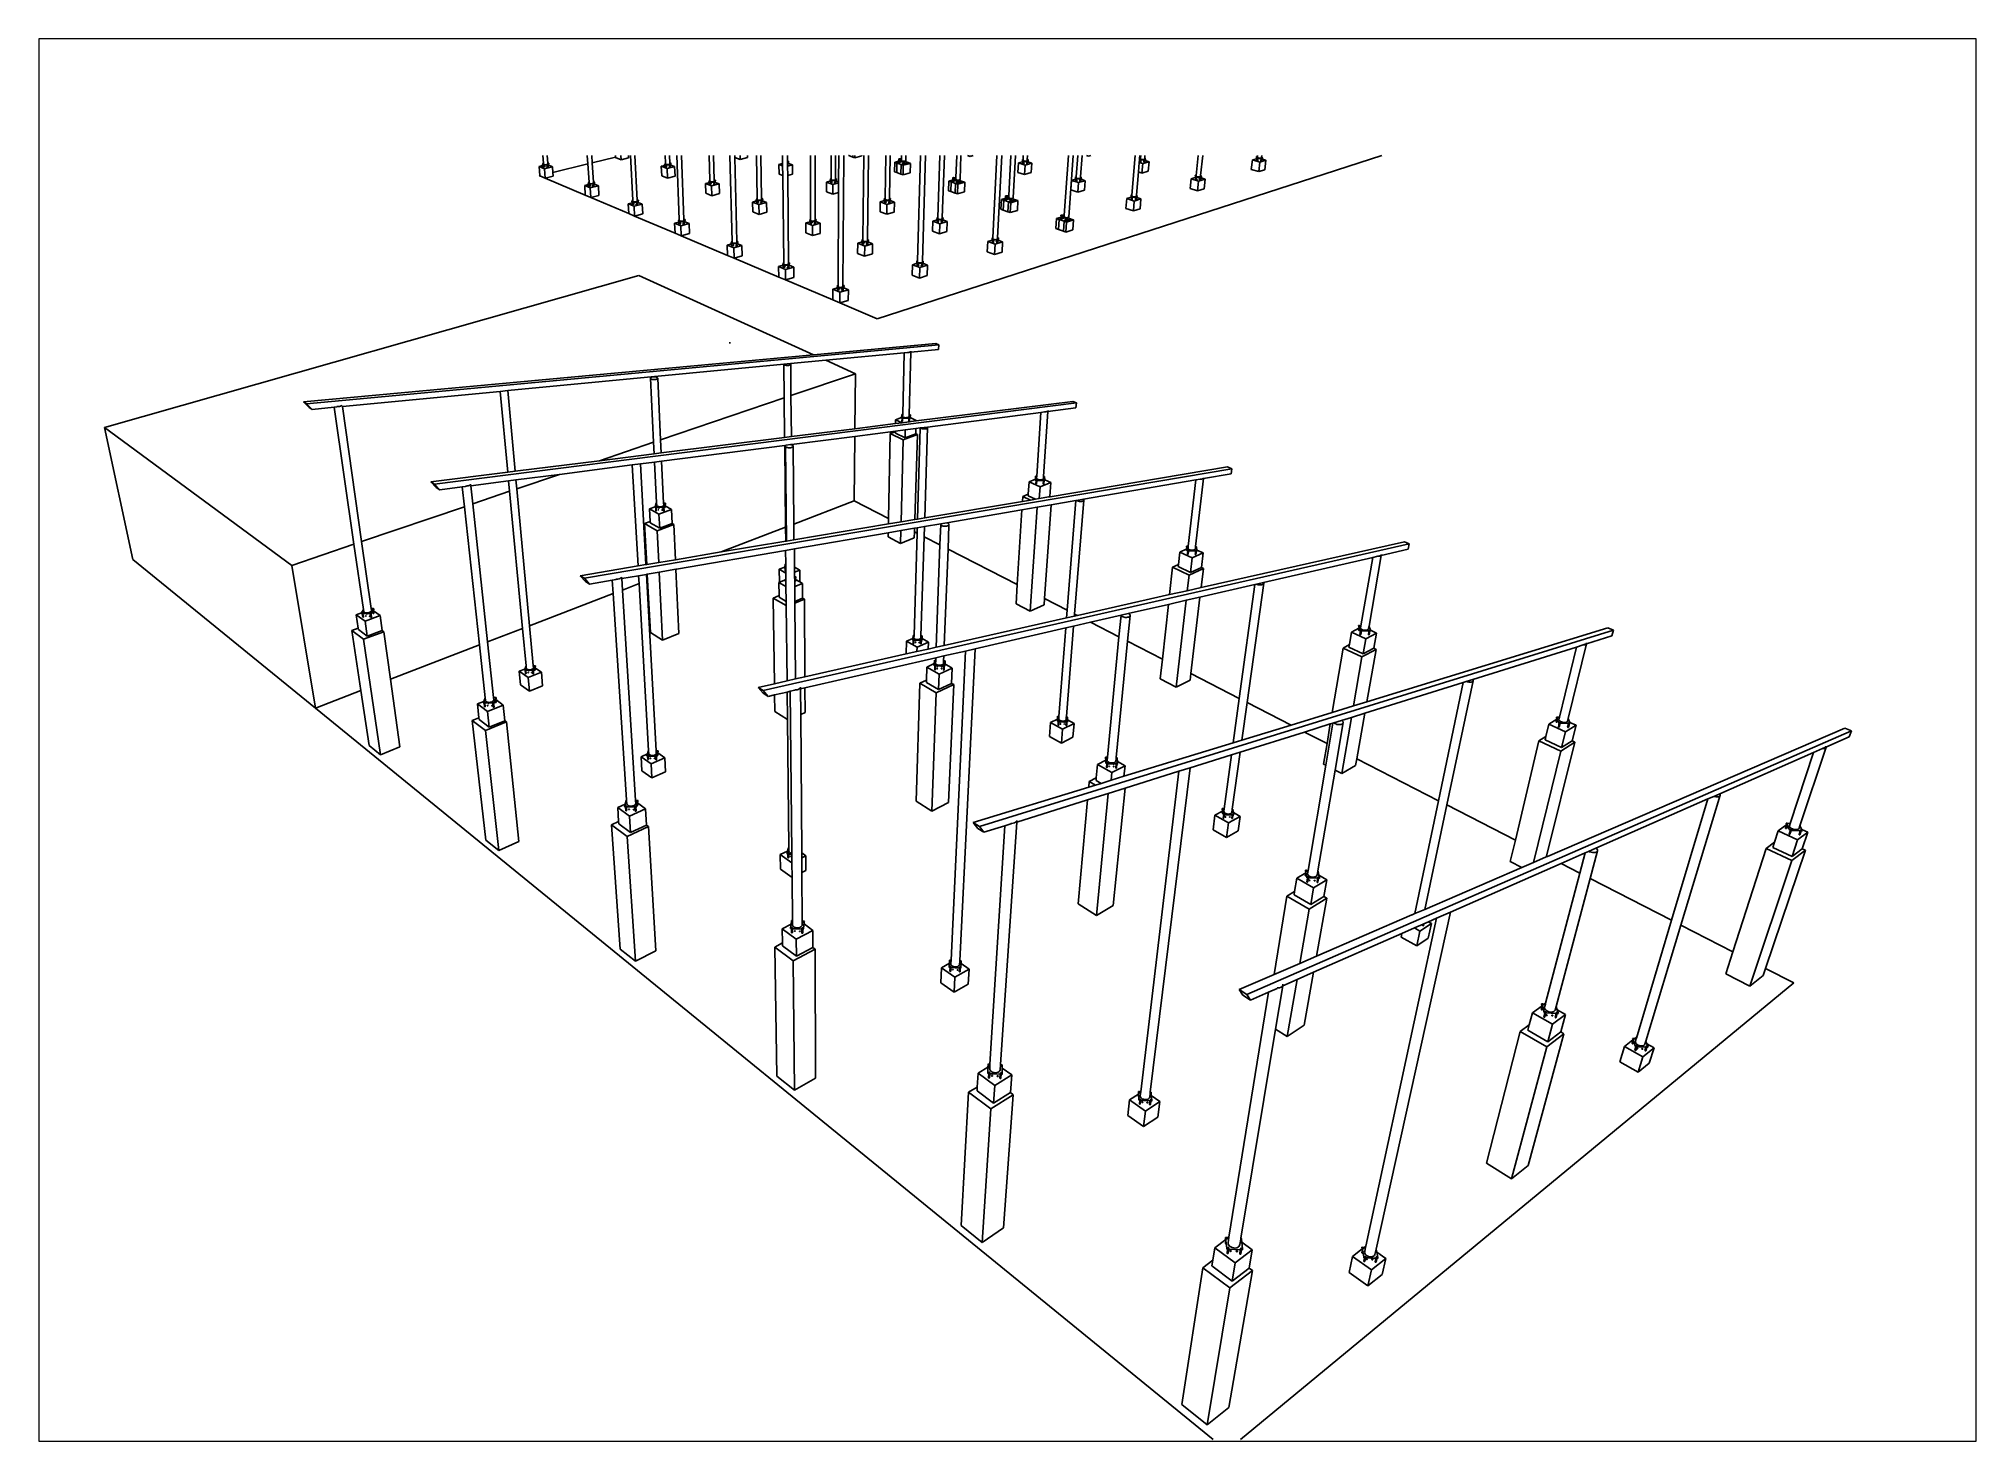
# Paper-space layout 'Layout1' of a CAD drawing. Header units: inches. Extents: x 0 to 10.5, y 0.4 to 8.
# The model-space entities are those that its viewports show. They can reach past a viewport. Long polylines and large blocks are cut down to what shows.
import ezdxf

# ---------------------------------------------------------------- set-up
doc = ezdxf.new("R2010")
doc.units = ezdxf.units.IN
doc.header["$MEASUREMENT"] = 0

msp = doc.modelspace()

# ---------------------------------------------------------------- linework, layer by layer
for p, q in [((-745.5, 1705.6), (-747.1, 1726)), ((-734, 1705.4), (-735.6, 1726)), ((-626, 1703.7), (-627.4, 1726)), ((-614.4, 1706.5), (-615.6, 1726)), ((-614.4, 1706.5), (-551.3, 1721.9)), ((-551.3, 1721.9), (-551.5, 1726)), ((-551.2, 1720.6), (-551.3, 1721.9)), ((-551.2, 1720.6), (-536.6, 1714.8)), ((-536.6, 1714.8), (-537.2, 1726)), ((-536.6, 1714.8), (-516.3, 1719.8)), ((-516.3, 1719.8), (-516.6, 1726)), ((-505.4, 1606.1), (-511.7, 1726)), ((-493.3, 1605.8), (-499.5, 1726)), ((-416.8, 1706.1), (-417.7, 1726)), ((-405.4, 1705.8), (-406.2, 1726)), ((-380, 1554.1), (-386.8, 1726)), ((-367.7, 1553.8), (-374.3, 1726)), ((-297.6, 1659.8), (-299.7, 1726)), ((-285.9, 1659.5), (-287.9, 1726)), ((-238.2, 1495.3), (-244, 1726)), ((-230.9, 1720.8), (-231.1, 1726)), ((-230.9, 1720.8), (-216.1, 1715.3)), ((-225.6, 1494.9), (-230.9, 1720.8)), ((-216.1, 1715.3), (-216.3, 1726)), ((-216.1, 1715.3), (-196.6, 1720.3)), ((-196.6, 1720.3), (-196.7, 1726)), ((-170.6, 1610.5), (-172.6, 1726)), ((-158.6, 1610.1), (-160.5, 1726)), ((-102.2, 1707.4), (-102.4, 1726)), ((-88.9, 1707.9), (-89.1, 1726)), ((-88.7, 1710.6), (-88.8, 1726)), ((-27, 1554.7), (-27.5, 1726)), ((-14.8, 1554.3), (-15, 1726)), ((28.4, 1664), (28.5, 1726)), ((40, 1663.7), (40.2, 1726)), ((48.2, 1655.4), (48.6, 1726)), ((60, 1376.8), (62.3, 1726)), ((75.1, 1726), (75.9, 1725.7)), ((75.9, 1725.7), (75.9, 1726)), ((75.9, 1725.7), (86.9, 1721.9)), ((86.9, 1721.9), (86.9, 1726)), ((86.9, 1721.9), (92.4, 1719.9)), ((92.4, 1719.9), (92.4, 1726)), ((92.4, 1719.9), (111.1, 1724.9)), ((111.1, 1724.9), (111.1, 1726)), ((113.3, 1500.1), (116, 1726)), ((125.8, 1499.8), (128.8, 1726)), ((1508.9, 1726), (152, 1287.3)), ((173.3, 1611), (175.4, 1726)), ((185.2, 1610.6), (187.4, 1726)), ((217.6, 1716.7), (217.8, 1726)), ((228.8, 1712.5), (229.1, 1726)), ((260.9, 1442.8), (268.7, 1726)), ((273.6, 1442.4), (281.9, 1726)), ((314.8, 1559.2), (320.3, 1726)), ((326.9, 1558.9), (332.7, 1726)), ((363.6, 1666.4), (365.9, 1726)), ((375, 1661.5), (377.5, 1726)), ((395.1, 1726), (401.8, 1723.8)), ((401.8, 1723.8), (409.9, 1726)), ((401.8, 1723.8), (401.8, 1726)), ((463.3, 1504.9), (474.1, 1726)), ((475.8, 1504.6), (486.9, 1726)), ((506, 1617.3), (511.7, 1726)), ((517.6, 1612.2), (523.8, 1726)), ((544.5, 1715.3), (545.1, 1726)), ((555.8, 1715), (556.5, 1726)), ((655.2, 1565.9), (666.2, 1726)), ((667.1, 1560.5), (678.7, 1726)), ((687.4, 1668.6), (691.5, 1726)), ((699.1, 1668.3), (703.3, 1726)), ((715, 1726), (720.6, 1724.3)), ((720.6, 1724.3), (726.8, 1726)), ((720.6, 1724.3), (720.7, 1726)), ((837.1, 1619.6), (846.3, 1726)), ((857.9, 1719.3), (858.5, 1726)), ((858.7, 1719.4), (858.8, 1719.4)), ((858.8, 1719.4), (859, 1719.4)), ((859, 1719.4), (859.1, 1719.4)), ((860.1, 1719.3), (860.7, 1726)), ((871.5, 1719), (872.1, 1726)), ((1010, 1672.7), (1015.5, 1726)), ((1021.7, 1672.4), (1027.4, 1726)), ((1171.8, 1722.8), (1171.7, 1723.2)), ((1171.7, 1723.1), (1171.7, 1723.2)), ((1171.7, 1723.2), (1172.5, 1723.2)), ((1171.7, 1723.2), (1172.7, 1722.9)), ((1171.8, 1722.7), (1171.7, 1723.1)), ((1171.8, 1722.8), (1172.1, 1722.8)), ((1173, 1719), (1171.8, 1722.8)), ((1171.8, 1722.7), (1171.8, 1722.8)), ((1172.3, 1721.2), (1171.8, 1722.7)), ((1171.8, 1717.5), (1172.3, 1721.2)), ((1172.1, 1722.8), (1172.5, 1722.9)), ((1173, 1718.9), (1172.3, 1721.2)), ((1172.6, 1723.1), (1172.5, 1723.2)), ((1172.5, 1723.2), (1172.5, 1723.2)), ((1172.5, 1723.2), (1173, 1723.2)), ((1172.5, 1723.2), (1172.5, 1723.2)), ((1172.5, 1723.2), (1172.6, 1723.2)), ((1172.5, 1722.9), (1172.5, 1723.2)), ((1172.5, 1722.8), (1172.5, 1722.9)), ((1172.5, 1722.9), (1172.5, 1722.9)), ((1172.6, 1722.9), (1172.5, 1722.9)), ((1172.5, 1722.9), (1172.5, 1722.9)), ((1172.5, 1722.9), (1172.5, 1722.9)), ((1172.5, 1722.9), (1172.6, 1722.9)), ((1172.5, 1722.9), (1172.5, 1722.9)), ((1172.5, 1722.9), (1172.5, 1722.8)), ((1172.5, 1722.8), (1172.5, 1722.9)), ((1172.5, 1722.9), (1172.5, 1722.9)), ((1172.5, 1722.9), (1172.5, 1722.9)), ((1172.5, 1722.9), (1172.5, 1722.9)), ((1172.5, 1722.9), (1172.7, 1722.9)), ((1172.6, 1722.9), (1172.5, 1722.9)), ((1172.5, 1722.9), (1172.5, 1722.8)), ((1172.5, 1722.8), (1172.5, 1722.8)), ((1172.5, 1722.8), (1172.5, 1722.8)), ((1172.5, 1722.8), (1172.5, 1722.8)), ((1172.6, 1722.7), (1172.5, 1722.8)), ((1172.5, 1722.8), (1172.5, 1722.8)), ((1172.5, 1722.8), (1172.6, 1722.7)), ((1172.5, 1722.8), (1172.5, 1722.8)), ((1172.6, 1723.2), (1172.6, 1723.3)), ((1172.6, 1723.3), (1172.7, 1723.3)), ((1172.7, 1723), (1172.6, 1723.1)), ((1172.6, 1723.1), (1172.6, 1723.1)), ((1172.6, 1722.9), (1172.7, 1722.9)), ((1172.7, 1722.9), (1172.6, 1722.9)), ((1172.7, 1722.9), (1172.6, 1722.9)), ((1172.6, 1722.7), (1172.7, 1722.7)), ((1172.7, 1722.7), (1172.6, 1722.7)), ((1172.7, 1723.3), (1172.9, 1723.3)), ((1172.8, 1723), (1172.7, 1723)), ((1172.7, 1722.9), (1172.9, 1723)), ((1172.7, 1722.9), (1172.7, 1722.9)), ((1172.7, 1722.9), (1172.7, 1722.9)), ((1172.7, 1722.9), (1172.7, 1722.9)), ((1172.7, 1722.9), (1172.7, 1722.9)), ((1172.7, 1722.9), (1172.8, 1722.9)), ((1172.7, 1722.9), (1172.7, 1722.9)), ((1172.7, 1722.9), (1172.7, 1722.9)), ((1172.7, 1722.9), (1172.7, 1722.9)), ((1172.8, 1722.9), (1172.7, 1722.9)), ((1172.8, 1722.7), (1172.7, 1722.7)), ((1172.7, 1722.7), (1172.8, 1722.7)), ((1172.9, 1723), (1172.8, 1723)), ((1172.8, 1722.9), (1172.9, 1722.9)), ((1172.9, 1722.9), (1172.8, 1722.9)), ((1172.8, 1722.7), (1172.9, 1722.6)), ((1172.9, 1722.6), (1172.8, 1722.7)), ((1172.9, 1723.3), (1173, 1723.3)), ((1172.9, 1723), (1173, 1723.1)), ((1173, 1723), (1172.9, 1723)), ((1172.9, 1723), (1172.9, 1723)), ((1173.1, 1722.9), (1172.9, 1722.9)), ((1173.1, 1722.9), (1172.9, 1722.9)), ((1172.9, 1722.6), (1173, 1722.6)), ((1173, 1722.6), (1172.9, 1722.6)), ((1173, 1723.3), (1173.1, 1723.3)), ((1173, 1723.1), (1173, 1723.2)), ((1173, 1723.2), (1173.5, 1723.2)), ((1173.1, 1723), (1173, 1723)), ((1173.3, 1722.9), (1173, 1722.8)), ((1173, 1722.6), (1173, 1722.8)), ((1173, 1722.8), (1173.5, 1722.8)), ((1173.2, 1722.6), (1173, 1722.6)), ((1173, 1722.6), (1173, 1722.6)), ((1173, 1722.6), (1173.2, 1722.6)), ((1173.1, 1723.3), (1173.3, 1723.3)), ((1173.2, 1723), (1173.1, 1723)), ((1173.1, 1722.9), (1173.2, 1722.9)), ((1173.2, 1722.9), (1173.1, 1722.9)), ((1173.3, 1723), (1173.2, 1723)), ((1173.2, 1722.9), (1173.2, 1722.9)), ((1173.2, 1722.9), (1173.3, 1722.9)), ((1173.3, 1722.9), (1173.2, 1722.9)), ((1173.3, 1722.9), (1173.2, 1722.9)), ((1173.3, 1722.6), (1173.2, 1722.6)), ((1173.2, 1722.6), (1173.3, 1722.6)), ((1173.3, 1723.3), (1173.4, 1723.2)), ((1173.4, 1723), (1173.3, 1723)), ((1173.3, 1722.9), (1173.4, 1722.9)), ((1173.3, 1722.9), (1173.3, 1722.9)), ((1173.4, 1722.9), (1173.3, 1722.9)), ((1173.3, 1722.9), (1173.3, 1722.9)), ((1173.4, 1722.9), (1173.3, 1722.9)), ((1173.3, 1722.9), (1173.3, 1722.9)), ((1173.4, 1722.7), (1173.3, 1722.6)), ((1173.3, 1722.6), (1173.4, 1722.7)), ((1173.4, 1723.2), (1173.5, 1723.2)), ((1173.5, 1723.1), (1173.4, 1723)), ((1173.5, 1722.8), (1173.4, 1722.9)), ((1173.4, 1722.9), (1173.5, 1722.8)), ((1173.5, 1722.8), (1173.4, 1722.9)), ((1173.5, 1722.7), (1173.4, 1722.7)), ((1173.4, 1722.7), (1173.5, 1722.7)), ((1173.5, 1723.2), (1173.6, 1723.1)), ((1173.5, 1723.2), (1173.5, 1723.2)), ((1173.5, 1723.2), (1173.5, 1723.2)), ((1173.5, 1723.2), (1174.5, 1723.2)), ((1173.6, 1723.1), (1173.5, 1723.1)), ((1173.5, 1723.1), (1173.5, 1723.1)), ((1173.5, 1722.8), (1173.5, 1723.1)), ((1173.5, 1722.8), (1173.5, 1722.8)), ((1173.5, 1722.8), (1173.5, 1722.8)), ((1173.5, 1722.8), (1173.5, 1722.8)), ((1173.5, 1722.8), (1173.5, 1722.7)), ((1173.5, 1722.8), (1173.5, 1722.8)), ((1173.5, 1722.8), (1173.5, 1722.8)), ((1173.5, 1722.8), (1173.5, 1722.8)), ((1173.5, 1722.8), (1173.5, 1722.8)), ((1173.5, 1722.8), (1173.5, 1722.8)), ((1173.5, 1722.8), (1173.5, 1722.8)), ((1173.5, 1722.8), (1173.5, 1722.8)), ((1173.5, 1722.8), (1173.5, 1722.8)), ((1173.5, 1722.7), (1173.5, 1722.8)), ((1173.5, 1722.7), (1173.5, 1722.7)), ((1173.5, 1722.7), (1173.5, 1722.7)), ((1174.2, 1721.1), (1174.5, 1723.2)), ((1174.2, 1721.1), (1174.4, 1721.5)), ((1174.4, 1720.6), (1174.2, 1721.1)), ((1174.2, 1719.4), (1174.3, 1719.4)), ((1174.3, 1719.4), (1174.3, 1719.4)), ((1174.3, 1719.4), (1174.5, 1719.4)), ((1174.4, 1721.5), (1174.5, 1721.5)), ((1174.4, 1720.6), (1174.9, 1720.2)), ((1174.5, 1723.2), (1174.8, 1726)), ((1174.5, 1723.2), (1174.7, 1723.2)), ((1174.5, 1719.4), (1174.6, 1719.4)), ((1174.6, 1719.4), (1174.7, 1719.4)), ((1174.7, 1719.4), (1174.9, 1719.4)), ((1174.9, 1720.2), (1175.8, 1719.8)), ((1174.9, 1719.4), (1175, 1719.4)), ((1175, 1719.4), (1175.1, 1719.3)), ((1175.8, 1719.8), (1177, 1719.4)), ((1177, 1719.4), (1178.3, 1719.2)), ((1183.9, 1719.3), (1184.8, 1719.6)), ((1184.8, 1719.6), (1185.4, 1720)), ((1185.4, 1720), (1185.7, 1720.4)), ((1185.7, 1720.4), (1185.9, 1722.2)), ((1185.9, 1722.6), (1186.9, 1722.9)), ((1185.9, 1722.6), (1186, 1722.7)), ((1186.1, 1722.6), (1185.9, 1722.6)), ((1185.9, 1722.5), (1185.9, 1722.6)), ((1185.9, 1722.5), (1186.1, 1722.5)), ((1186.1, 1722.5), (1185.9, 1722.5)), ((1185.9, 1722.2), (1185.9, 1722.5)), ((1185.9, 1722.5), (1185.9, 1722.5)), ((1186.1, 1722.4), (1185.9, 1722.4)), ((1185.9, 1722.2), (1186, 1722.2)), ((1186, 1722.2), (1185.9, 1722.2)), ((1186, 1722.9), (1186.4, 1726)), ((1186, 1722.9), (1186.9, 1722.9)), ((1186, 1722.9), (1186.1, 1722.9)), ((1186, 1722.7), (1186, 1722.9)), ((1186, 1722.9), (1186, 1722.9)), ((1186, 1722.7), (1186.1, 1722.6)), ((1186, 1722.2), (1186.1, 1722.2)), ((1186, 1722.2), (1186.2, 1722.2)), ((1186.1, 1722.9), (1186.2, 1722.8)), ((1186.1, 1722.6), (1186.2, 1722.6)), ((1186.2, 1722.6), (1186.1, 1722.6)), ((1186.1, 1722.5), (1186.1, 1722.5)), ((1186.2, 1722.3), (1186.1, 1722.2)), ((1186.2, 1722.8), (1186.3, 1722.8)), ((1186.2, 1722.6), (1186.4, 1722.5)), ((1186.3, 1722.6), (1186.2, 1722.6)), ((1186.2, 1722.6), (1186.2, 1722.6)), ((1186.2, 1722.5), (1186.2, 1722.5)), ((1186.3, 1722.4), (1186.2, 1722.5)), ((1186.2, 1722.5), (1186.3, 1722.4)), ((1186.2, 1722.5), (1186.2, 1722.5)), ((1186.2, 1722.2), (1186.3, 1722.3)), ((1186.3, 1722.3), (1186.2, 1722.3)), ((1186.3, 1722.8), (1186.4, 1722.8)), ((1186.4, 1722.6), (1186.3, 1722.6)), ((1186.3, 1722.4), (1186.3, 1722.4)), ((1186.3, 1722.4), (1186.4, 1722.4)), ((1186.3, 1722.4), (1186.3, 1722.4)), ((1186.4, 1722.4), (1186.3, 1722.4)), ((1186.3, 1722.3), (1186.4, 1722.3)), ((1186.3, 1722.3), (1186.3, 1722.3)), ((1186.4, 1722.3), (1186.3, 1722.3)), ((1186.4, 1722.8), (1186.4, 1722.7)), ((1186.4, 1722.7), (1186.4, 1722.6)), ((1186.4, 1722.7), (1186.4, 1722.7)), ((1186.4, 1722.5), (1186.4, 1722.7)), ((1186.4, 1722.5), (1186.4, 1722.5)), ((1186.4, 1722.5), (1186.7, 1722.5)), ((1186.4, 1722.4), (1186.4, 1722.5)), ((1186.4, 1722.4), (1186.4, 1722.3)), ((1186.4, 1722.3), (1186.4, 1722.4)), ((1186.4, 1722.4), (1186.4, 1722.4)), ((1186.4, 1722.4), (1186.4, 1722.4)), ((1186.7, 1722.5), (1187.1, 1722.5)), ((1186.9, 1722.9), (1187.1, 1722.5)), ((1187.1, 1722.5), (1188.3, 1718.7)), ((-756.7, 1696.5), (-747, 1698.9)), ((-742.3, 1690.5), (-756.7, 1696.5)), ((-754.8, 1672.3), (-756.7, 1696.5)), ((-756.7, 1671.8), (-754.8, 1672.3)), ((-754.7, 1671), (-756.7, 1671.8)), ((-754.7, 1671), (-754.8, 1672.3)), ((-740.3, 1664.9), (-754.7, 1671)), ((-748.4, 1701), (-748.2, 1701.4)), ((-748.4, 1701), (-747.3, 1701.2)), ((-747.1, 1700.9), (-748.4, 1701)), ((-748.4, 1700.8), (-748.4, 1701)), ((-747.2, 1700.8), (-748.4, 1700.8)), ((-748.2, 1701.4), (-745.8, 1705.2)), ((-747.8, 1701.4), (-748.2, 1701.4)), ((-747.5, 1701.3), (-747.8, 1701.4)), ((-747.3, 1701.2), (-747.5, 1701.3)), ((-747.1, 1701.1), (-747.3, 1701.2)), ((-747.2, 1701.7), (-747.1, 1701.7)), ((-747.2, 1701.6), (-747.2, 1701.7)), ((-747.2, 1701.6), (-747.2, 1701.6)), ((-747.2, 1701.6), (-747.2, 1701.6)), ((-747.1, 1701.5), (-747.2, 1701.6)), ((-747.2, 1701.3), (-747.2, 1701.6)), ((-747.2, 1701.2), (-747.2, 1701.3)), ((-747.2, 1701.3), (-747.1, 1701.3)), ((-747.2, 1701.3), (-747.2, 1701.2)), ((-747.1, 1701.3), (-747.2, 1701.3)), ((-747.2, 1701.3), (-747.2, 1701.3)), ((-747.2, 1701.2), (-747.2, 1701.3)), ((-747.1, 1701.3), (-747.2, 1701.3)), ((-747.2, 1701.2), (-747.2, 1701.2)), ((-747.2, 1701.2), (-747.1, 1701.2)), ((-747.2, 1701.2), (-747.2, 1701.2)), ((-747.1, 1701.2), (-747.2, 1701.2)), ((-747.1, 1700.8), (-747.2, 1700.8)), ((-747, 1698.9), (-747.2, 1700.8)), ((-747.1, 1701.7), (-747, 1701.7)), ((-747, 1701.5), (-747.1, 1701.5)), ((-747.1, 1701.4), (-747.1, 1701.3)), ((-747.1, 1701.3), (-747.1, 1701.4)), ((-747, 1701.4), (-747.1, 1701.4)), ((-747.1, 1701.4), (-747, 1701.4)), ((-747, 1701.4), (-747.1, 1701.4)), ((-747.1, 1701.4), (-747.1, 1701.3)), ((-747.1, 1701.2), (-747, 1701.1)), ((-747, 1701.1), (-747.1, 1701.2)), ((-747.1, 1701), (-747.1, 1701.1)), ((-747.1, 1700.9), (-747.1, 1701)), ((-747.1, 1700.8), (-747.1, 1700.9)), ((-734.7, 1700.6), (-747.1, 1700.9)), ((-746.1, 1700.7), (-747.1, 1700.8)), ((-747, 1701.7), (-746.9, 1701.8)), ((-746.9, 1701.5), (-747, 1701.5)), ((-746.9, 1701.4), (-747, 1701.4)), ((-747, 1701.4), (-746.9, 1701.4)), ((-746.9, 1701.4), (-747, 1701.4)), ((-747, 1701.1), (-746.9, 1701.1)), ((-746.9, 1701.1), (-747, 1701.1)), ((-746.7, 1694.3), (-747, 1698.9)), ((-746.9, 1701.8), (-746.7, 1701.8)), ((-746.8, 1701.5), (-746.9, 1701.5)), ((-746.9, 1701.1), (-746.8, 1701.1)), ((-746.9, 1701.1), (-746.8, 1701.1)), ((-746.7, 1701.5), (-746.8, 1701.5)), ((-746.7, 1701.4), (-746.8, 1701.4)), ((-746.7, 1701.4), (-746.8, 1701.4)), ((-746.8, 1701.1), (-746.7, 1701.3)), ((-746.8, 1701.1), (-746.6, 1701.1)), ((-746.6, 1701.1), (-746.8, 1701.1)), ((-746.8, 1701.1), (-746.6, 1701.1)), ((-746.7, 1701.8), (-746.6, 1701.8)), ((-746.5, 1701.5), (-746.7, 1701.5)), ((-746.6, 1701.4), (-746.7, 1701.3)), ((-746.6, 1701.4), (-746.7, 1701.4)), ((-746.6, 1701.4), (-746.7, 1701.4)), ((-746.2, 1701.4), (-746.7, 1701.3)), ((-746.2, 1701.2), (-746.7, 1701.3)), ((-746.6, 1694.3), (-746.7, 1694.3)), ((-746.6, 1701.8), (-746.5, 1701.8)), ((-746.6, 1701.4), (-746.4, 1701.4)), ((-746.4, 1701.4), (-746.6, 1701.4)), ((-746.6, 1701.1), (-746.5, 1701.1)), ((-746.5, 1701.1), (-746.6, 1701.1)), ((-746.6, 1701.1), (-746.5, 1701.1)), ((-746.6, 1694.3), (-746.6, 1694.2)), ((-746.6, 1694.2), (-746.5, 1694.2)), ((-746.5, 1701.8), (-746.4, 1701.8)), ((-746.4, 1701.5), (-746.5, 1701.5)), ((-746.5, 1701.1), (-746.4, 1701.1)), ((-746.4, 1701.1), (-746.5, 1701.1)), ((-746.5, 1701.1), (-746.4, 1701.1)), ((-746.5, 1694.2), (-746.4, 1694.2)), ((-746.4, 1701.8), (-746.3, 1701.7)), ((-746.3, 1701.5), (-746.4, 1701.5)), ((-746.4, 1701.4), (-746.3, 1701.4)), ((-746.3, 1701.4), (-746.4, 1701.4)), ((-746.4, 1701.1), (-746.3, 1701.2)), ((-746.3, 1701.2), (-746.4, 1701.1)), ((-746.4, 1701.1), (-746.3, 1701.2)), ((-746.4, 1694.2), (-746.2, 1694.2)), ((-746.3, 1701.7), (-746.2, 1701.7)), ((-746.2, 1701.6), (-746.3, 1701.5)), ((-746.3, 1701.4), (-746.2, 1701.4)), ((-746.2, 1701.4), (-746.3, 1701.4)), ((-746.3, 1701.2), (-746.2, 1701.2)), ((-746.2, 1701.2), (-746.3, 1701.2)), ((-746.3, 1701.2), (-746.2, 1701.2)), ((-746.1, 1701.3), (-746.2, 1701.7)), ((-746.2, 1701.7), (-746.2, 1701.7)), ((-746.2, 1701.7), (-746.2, 1701.6)), ((-746.2, 1701.6), (-746.2, 1701.6)), ((-746.2, 1701.4), (-746.2, 1701.3)), ((-746.2, 1701.4), (-746.2, 1701.4)), ((-746.2, 1701.3), (-746.2, 1701.4)), ((-746.2, 1701.4), (-746.2, 1701.4)), ((-746.2, 1701.3), (-746.2, 1701.2)), ((-746.2, 1701.3), (-746.1, 1701.3)), ((-746.1, 1701.3), (-746.2, 1701.3)), ((-746.1, 1701.3), (-746.2, 1701.3)), ((-746.2, 1701.2), (-746.2, 1701.2)), ((-746.2, 1701.2), (-746.1, 1701.2)), ((-746.2, 1701.2), (-746.1, 1701.2)), ((-746.2, 1701.2), (-746.1, 1701.2)), ((-746.2, 1694.2), (-746.1, 1694.2)), ((-746.1, 1701.3), (-746.1, 1701.3)), ((-746.1, 1701.2), (-746.1, 1701.3)), ((-746.1, 1701.2), (-746.1, 1701.2)), ((-746, 1699.5), (-746.1, 1700.7)), ((-744.8, 1700.7), (-746.1, 1700.7)), ((-746.1, 1694.2), (-746, 1694.2)), ((-746, 1699.5), (-746, 1699.5)), ((-746, 1699.5), (-746, 1699.5)), ((-746, 1699.1), (-746, 1699.5)), ((-746, 1699.5), (-746, 1699.5)), ((-746, 1699.1), (-744.7, 1699.4)), ((-746, 1699.1), (-746, 1699.1)), ((-745.6, 1694.4), (-746, 1699.1)), ((-746, 1694.2), (-745.8, 1694.2)), ((-745.8, 1705.2), (-745.5, 1705.6)), ((-745.8, 1705.2), (-745.5, 1705.2)), ((-745.8, 1694.2), (-745.7, 1694.3)), ((-745.7, 1694.3), (-745.7, 1694.3)), ((-745.7, 1694.3), (-745.6, 1694.3)), ((-745.6, 1694.4), (-745.6, 1694.4)), ((-745.6, 1694.3), (-745.6, 1694.4)), ((-745.5, 1705.2), (-745.5, 1705.6)), ((-745.3, 1703), (-745.5, 1705.2)), ((-745.2, 1702.5), (-745.3, 1703)), ((-745.2, 1702.5), (-744.7, 1702.1)), ((-744.7, 1699.4), (-744.8, 1700.7)), ((-743.7, 1700.7), (-744.8, 1700.7)), ((-744.7, 1702.1), (-743.8, 1701.8)), ((-744.7, 1699.4), (-744.6, 1699.5)), ((-744.6, 1698.3), (-744.7, 1699.4)), ((-744.5, 1698.4), (-744.6, 1698.3)), ((-744.6, 1698.3), (-744.6, 1698.3)), ((-744.6, 1698.3), (-744.6, 1698.3)), ((-744.6, 1698.3), (-744.6, 1698.2)), ((-744.6, 1698.2), (-744.5, 1698.2)), ((-744.5, 1698.2), (-744.4, 1698.2)), ((-744.4, 1698.2), (-744.3, 1698.1)), ((-744.3, 1698.1), (-744.2, 1698.1)), ((-744.2, 1698.1), (-744, 1698.1)), ((-744, 1699.6), (-743.9, 1699.6)), ((-744, 1698.1), (-743.9, 1698.1)), ((-743.8, 1698.4), (-743.9, 1698.5)), ((-743.9, 1698.1), (-743.8, 1698.2)), ((-743.8, 1701.8), (-742.7, 1701.5)), ((-743.8, 1698.4), (-743.8, 1698.4)), ((-743.8, 1698.2), (-743.7, 1698.2)), ((-743.6, 1699.7), (-743.7, 1700.7)), ((-740, 1700.6), (-743.7, 1700.7)), ((-743.7, 1698.2), (-743.6, 1698.2)), ((-743.6, 1699.7), (-740, 1700.6)), ((-743.5, 1698.3), (-743.6, 1699.7)), ((-743.6, 1698.3), (-743.5, 1698.3)), ((-743.6, 1698.2), (-743.6, 1698.3)), ((-742.8, 1695.3), (-742.9, 1695.3)), ((-742.9, 1695.3), (-742.9, 1695.3)), ((-742.9, 1695.3), (-742.9, 1695.2)), ((-742.9, 1695.2), (-742.8, 1695.1)), ((-742.9, 1695.2), (-742.9, 1695.2)), ((-742.7, 1695.4), (-742.8, 1695.3)), ((-742.8, 1695.1), (-742.7, 1695.1)), ((-742.7, 1701.5), (-741.3, 1701.4)), ((-742.6, 1695.4), (-742.7, 1695.4)), ((-742.7, 1695.1), (-742.6, 1695.1)), ((-742.4, 1695.4), (-742.6, 1695.4)), ((-742.6, 1695.1), (-742.5, 1695.1)), ((-742.5, 1695.1), (-742.4, 1695.1)), ((-742.4, 1695.2), (-742, 1695.4)), ((-742.3, 1695.4), (-742.4, 1695.4)), ((-742.4, 1695.1), (-742.2, 1695.1)), ((-720.9, 1695.7), (-742.3, 1690.5)), ((-742.2, 1695.4), (-742.3, 1695.4)), ((-740.3, 1664.9), (-742.3, 1690.5)), ((-742, 1695.4), (-742.2, 1695.4)), ((-742.2, 1695.1), (-742.1, 1695.1)), ((-742.1, 1695.1), (-742, 1695.2)), ((-742, 1695.4), (-742, 1695.4)), ((-741.9, 1695.3), (-742, 1695.4)), ((-742, 1695.2), (-741.9, 1695.2)), ((-741.9, 1695.2), (-741.9, 1695.3)), ((-741.9, 1695.3), (-741.9, 1695.3)), ((-741.9, 1695.2), (-741.9, 1695.2)), ((-741.7, 1697.2), (-741.8, 1697.1)), ((-741.8, 1697.1), (-741.8, 1697)), ((-741.8, 1697.1), (-741.8, 1697.1)), ((-741.8, 1697), (-741.7, 1697)), ((-741.7, 1697.2), (-741.7, 1697.2)), ((-741.6, 1697.2), (-741.7, 1697.2)), ((-741.7, 1697), (-741.6, 1697)), ((-741.4, 1697.3), (-741.6, 1697.2)), ((-741.6, 1697), (-741.5, 1697)), ((-741.5, 1697), (-741.4, 1696.9)), ((-741.3, 1697.3), (-741.4, 1697.3)), ((-741.4, 1696.9), (-741.2, 1697)), ((-741.3, 1701.4), (-739.8, 1701.3)), ((-741.2, 1697.3), (-741.3, 1697.3)), ((-741.3, 1697.1), (-741, 1697)), ((-741, 1697.3), (-741.2, 1697.3)), ((-741.2, 1697), (-741.1, 1697)), ((-741.1, 1697), (-741, 1697)), ((-740.9, 1697.2), (-741, 1697.3)), ((-741, 1697), (-740.8, 1697)), ((-740.8, 1697.2), (-740.9, 1697.2)), ((-740.7, 1697.2), (-740.8, 1697.2)), ((-740.8, 1697), (-740.8, 1697.1)), ((-740.8, 1697.1), (-740.7, 1697.1)), ((-740.7, 1697.1), (-740.7, 1697.2)), ((-740.7, 1697.1), (-740.7, 1697.1)), ((-740.3, 1664.9), (-719, 1670.1)), ((-735, 1700.5), (-740, 1700.6)), ((-739.8, 1701.3), (-738.3, 1701.4)), ((-738.3, 1701.4), (-736.9, 1701.6)), ((-736.9, 1695.2), (-737, 1695.1)), ((-737, 1695.1), (-737, 1695.1)), ((-737, 1695.1), (-736.9, 1695)), ((-736.9, 1701.6), (-735.7, 1701.9)), ((-736.8, 1695.2), (-736.9, 1695.2)), ((-736.9, 1695), (-736.9, 1695)), ((-736.9, 1695), (-736.8, 1695)), ((-736.7, 1695.2), (-736.8, 1695.2)), ((-736.8, 1695), (-736.7, 1694.9)), ((-736.6, 1695.3), (-736.7, 1695.2)), ((-736.7, 1695.2), (-736.4, 1695.1)), ((-736.7, 1694.9), (-736.5, 1694.9)), ((-736.5, 1695.3), (-736.6, 1695.3)), ((-736.3, 1695.3), (-736.5, 1695.3)), ((-736.5, 1694.9), (-736.4, 1694.9)), ((-736.4, 1694.9), (-736.2, 1695)), ((-736.2, 1695.3), (-736.3, 1695.3)), ((-736.1, 1695.2), (-736.2, 1695.3)), ((-736.2, 1695), (-736.1, 1695)), ((-736, 1695.2), (-736.1, 1695.2)), ((-736.1, 1695), (-736, 1695)), ((-735.9, 1695.2), (-736, 1695.2)), ((-736, 1695), (-735.9, 1695)), ((-735.9, 1695.1), (-735.9, 1695.2)), ((-735.9, 1695), (-735.9, 1695.1)), ((-735.9, 1695.1), (-735.9, 1695.1)), ((-735.7, 1697.1), (-735.8, 1697)), ((-735.8, 1697), (-735.8, 1697)), ((-735.8, 1697), (-735.8, 1696.9)), ((-735.8, 1696.9), (-735.8, 1696.9)), ((-735.8, 1696.9), (-735.7, 1696.9)), ((-735.7, 1701.9), (-734.7, 1702.3)), ((-735.6, 1697.1), (-735.7, 1697.1)), ((-735.7, 1696.9), (-735.3, 1697)), ((-735.7, 1696.9), (-735.6, 1696.8)), ((-735.5, 1697.1), (-735.6, 1697.1)), ((-735.6, 1696.8), (-735.5, 1696.8)), ((-735.3, 1697.1), (-735.5, 1697.1)), ((-735.5, 1696.8), (-735.4, 1696.8)), ((-735.4, 1696.8), (-735.2, 1696.8)), ((-735.2, 1697.1), (-735.3, 1697.1)), ((-735.1, 1697.1), (-735.2, 1697.1)), ((-735.2, 1696.8), (-735.1, 1696.8)), ((-734.9, 1697.1), (-735.1, 1697.1)), ((-735.1, 1696.8), (-735, 1696.8)), ((-735, 1701.4), (-735, 1701.4)), ((-735, 1701.4), (-734.9, 1701.4)), ((-735, 1701.3), (-735, 1701.4)), ((-735, 1701.3), (-735, 1701.3)), ((-734.9, 1701.2), (-735, 1701.3)), ((-735, 1701), (-735, 1701.3)), ((-735, 1701), (-734.9, 1701.1)), ((-734.9, 1701.1), (-735, 1701)), ((-735, 1700.9), (-735, 1701)), ((-735, 1701), (-735, 1700.9)), ((-735, 1701), (-735, 1701)), ((-735, 1701), (-735, 1701)), ((-735, 1701), (-735, 1701)), ((-735, 1701), (-735, 1701)), ((-735, 1700.9), (-734.9, 1700.9)), ((-734.9, 1700.9), (-735, 1700.9)), ((-734.5, 1694.1), (-735, 1700.5)), ((-734.7, 1700.5), (-735, 1700.5)), ((-735, 1696.8), (-734.9, 1696.9)), ((-734.9, 1701.4), (-734.8, 1701.5)), ((-734.7, 1701.2), (-734.9, 1701.2)), ((-734.9, 1701.2), (-734.9, 1701.2)), ((-734.9, 1700.9), (-734.8, 1700.9)), ((-734.9, 1700.9), (-734.8, 1700.9)), ((-734.8, 1697.1), (-734.9, 1697.1)), ((-734.9, 1696.9), (-734.8, 1696.9)), ((-734.8, 1701.5), (-734.7, 1701.5)), ((-734.8, 1701.1), (-734.8, 1701.1)), ((-734.8, 1701.1), (-734.7, 1701.1)), ((-734.8, 1701.1), (-734.8, 1701.1)), ((-734.7, 1701.1), (-734.8, 1701.1)), ((-734.8, 1700.9), (-734.7, 1700.8)), ((-734.7, 1700.8), (-734.8, 1700.9)), ((-734.8, 1697), (-734.8, 1697.1)), ((-734.8, 1697), (-734.7, 1697)), ((-734.7, 1697), (-734.8, 1697)), ((-734.8, 1696.9), (-734.8, 1697)), ((-734.7, 1702.3), (-734.1, 1702.7)), ((-734.7, 1701.5), (-734.6, 1701.5)), ((-734.6, 1701.2), (-734.7, 1701.2)), ((-734.7, 1700.8), (-734.6, 1700.8)), ((-734.7, 1700.8), (-734.6, 1700.8)), ((-734.6, 1700.7), (-734.7, 1700.6)), ((-734.7, 1700.5), (-734.7, 1700.6)), ((-733.3, 1700.6), (-734.7, 1700.6)), ((-733.9, 1700.4), (-734.7, 1700.5)), ((-734.6, 1701.5), (-734.4, 1701.5)), ((-734.5, 1701.2), (-734.6, 1701.2)), ((-734.4, 1700.8), (-734.6, 1700.7)), ((-734.6, 1700.8), (-734.6, 1700.8)), ((-734.6, 1700.8), (-734.5, 1700.8)), ((-734.6, 1700.8), (-734.5, 1700.8)), ((-734.3, 1701.2), (-734.5, 1701.2)), ((-734.3, 1700.8), (-734.5, 1700.8)), ((-734.5, 1700.8), (-734.3, 1700.8)), ((-734.5, 1694), (-734.5, 1694.1)), ((-734.5, 1694), (-734.4, 1694)), ((-734.4, 1701.5), (-734.3, 1701.5)), ((-734.3, 1700.8), (-734.4, 1700.8)), ((-734.4, 1694), (-734.3, 1693.9)), ((-734.3, 1701.5), (-734.2, 1701.5)), ((-734.2, 1701.2), (-734.3, 1701.2)), ((-734.3, 1700.8), (-734.2, 1700.9)), ((-734.3, 1700.8), (-734.2, 1700.9)), ((-734.3, 1700.8), (-734.3, 1700.8)), ((-734.3, 1693.9), (-734.2, 1693.9)), ((-734.2, 1701.5), (-734.1, 1701.4)), ((-734.1, 1701.3), (-734.2, 1701.2)), ((-734.1, 1701.1), (-734.2, 1701.1)), ((-734.2, 1701.1), (-734.1, 1701.1)), ((-734.2, 1701.1), (-734.2, 1701.1)), ((-734.1, 1701.1), (-734.2, 1701.1)), ((-734.1, 1701.1), (-734.2, 1701.1)), ((-734, 1701), (-734.2, 1701)), ((-734.1, 1700.9), (-734.2, 1700.9)), ((-734.1, 1700.9), (-734.2, 1700.9)), ((-734.2, 1700.9), (-734.1, 1700.9)), ((-734.2, 1693.9), (-734.1, 1693.9)), ((-734.1, 1702.7), (-733.8, 1703.2)), ((-734.1, 1701.4), (-734, 1701.4)), ((-734.1, 1701.3), (-734.1, 1701.3)), ((-734, 1701.3), (-734.1, 1701.3)), ((-734, 1701.1), (-734.1, 1701.1)), ((-734.1, 1701.1), (-734.1, 1701.1)), ((-734.1, 1701.1), (-734, 1701.1)), ((-734.1, 1701.1), (-734.1, 1701.1)), ((-734, 1701.1), (-734.1, 1701.1)), ((-734, 1701.1), (-734.1, 1701.1)), ((-734.1, 1700.9), (-734.1, 1700.9)), ((-734, 1700.9), (-734.1, 1700.9)), ((-734.1, 1700.9), (-734, 1700.9)), ((-734.1, 1700.9), (-734, 1700.9)), ((-733.3, 1700.6), (-734.1, 1700.9)), ((-734.1, 1700.9), (-734.1, 1700.9)), ((-734.1, 1700.9), (-734.1, 1700.9)), ((-734.1, 1700.9), (-734.1, 1700.9)), ((-734.1, 1700.9), (-734, 1700.9)), ((-734.1, 1700.9), (-734.1, 1700.9)), ((-734.1, 1693.9), (-733.9, 1693.9)), ((-734, 1705.4), (-731.8, 1705.3)), ((-733.8, 1703.2), (-734, 1705.4)), ((-734, 1701.4), (-734, 1701.4)), ((-734, 1701.4), (-734, 1701.3)), ((-734, 1701), (-734, 1701.4)), ((-734, 1701.1), (-734, 1701)), ((-734, 1701.1), (-734, 1701)), ((-734, 1701.1), (-734, 1701.1)), ((-734, 1701), (-734, 1701.1)), ((-734, 1701.1), (-734, 1701.1)), ((-734, 1701), (-734, 1701)), ((-734, 1700.9), (-734, 1701)), ((-734, 1701), (-734, 1700.9)), ((-734, 1701), (-734, 1701)), ((-734, 1701), (-734, 1701)), ((-733.8, 1701), (-734, 1700.9)), ((-734, 1701), (-734, 1701)), ((-734, 1701), (-734, 1701)), ((-734, 1701), (-734, 1701)), ((-734, 1701), (-734, 1701)), ((-734, 1700.9), (-734, 1701)), ((-734, 1701), (-734, 1701)), ((-734, 1700.9), (-734, 1700.9)), ((-734, 1700.9), (-734, 1700.9)), ((-734, 1700.9), (-734, 1700.9)), ((-733.4, 1694.1), (-733.9, 1700.4)), ((-733.3, 1700.4), (-733.9, 1700.4)), ((-733.9, 1693.9), (-733.8, 1693.9)), ((-733.4, 1701), (-733.8, 1701)), ((-733.8, 1693.9), (-733.7, 1694)), ((-733.7, 1694), (-733.6, 1694)), ((-733.5, 1694.2), (-733.6, 1694.2)), ((-733.6, 1694), (-733.5, 1694)), ((-733.5, 1694.2), (-733.5, 1694.2)), ((-733.5, 1694), (-733.4, 1694.1)), ((-733.4, 1694.1), (-733.5, 1694.1)), ((-733.1, 1701), (-733.4, 1701)), ((-733.4, 1694.1), (-733.4, 1694.1)), ((-733.1, 1701), (-733.3, 1700.6)), ((-733.1, 1700.7), (-733.3, 1700.4)), ((-733.3, 1700.4), (-733.3, 1700.6)), ((-730.7, 1704.9), (-733.1, 1701)), ((-732.4, 1702), (-733.1, 1700.8)), ((-733.1, 1700.8), (-733.1, 1701)), ((-733.1, 1700.8), (-733.1, 1700.7)), ((-733.1, 1700.7), (-732.2, 1700.4)), ((-732.6, 1705.1), (-732.5, 1705.2)), ((-732.6, 1705.1), (-732.6, 1705.1)), ((-732.5, 1705.1), (-732.6, 1705.1)), ((-732.5, 1704.8), (-732.6, 1705.1)), ((-732.5, 1704.8), (-732.6, 1704.8)), ((-732.5, 1705.2), (-732.4, 1705.2)), ((-732.5, 1705), (-732.5, 1705.1)), ((-732.4, 1705), (-732.5, 1705)), ((-732.5, 1704.8), (-732.4, 1704.9)), ((-732.4, 1704.9), (-732.5, 1704.8)), ((-732.5, 1704.8), (-732.5, 1704.8)), ((-732.5, 1704.8), (-732.5, 1704.8)), ((-732.5, 1704.7), (-732.5, 1704.8)), ((-732.5, 1704.8), (-732.5, 1704.8)), ((-732.5, 1704.8), (-732.5, 1704.8)), ((-732.4, 1704.6), (-732.5, 1704.7)), ((-732.5, 1704.7), (-732.5, 1704.7)), ((-732.4, 1705.2), (-732.3, 1705.3)), ((-732.3, 1705), (-732.4, 1705)), ((-732.4, 1704.9), (-732.4, 1704.9)), ((-732.4, 1704.9), (-732.4, 1704.9)), ((-732.4, 1704.6), (-732.3, 1704.6)), ((-731.4, 1703.6), (-732.4, 1702)), ((-732.2, 1700.4), (-732.4, 1702)), ((-732.3, 1705.3), (-732.2, 1705.3)), ((-732.2, 1705), (-732.3, 1705)), ((-732.3, 1704.9), (-732.2, 1704.9)), ((-732.2, 1704.9), (-732.3, 1704.9)), ((-732.1, 1704.6), (-732.3, 1704.6)), ((-732.2, 1705.3), (-732.1, 1705.3)), ((-732, 1705), (-732.2, 1705)), ((-732.2, 1704.9), (-732.2, 1704.9)), ((-732.2, 1704.9), (-732.2, 1704.9)), ((-732, 1697.8), (-732.2, 1700.4)), ((-732.1, 1705.3), (-732, 1705.3)), ((-732.1, 1704.6), (-732, 1704.6)), ((-732.1, 1704.6), (-732, 1704.6)), ((-732, 1705.3), (-731.8, 1705.3)), ((-731.9, 1705), (-732, 1705)), ((-732, 1704.9), (-731.9, 1704.9)), ((-731.9, 1704.9), (-732, 1704.9)), ((-731.6, 1704.9), (-732, 1704.8)), ((-732, 1704.6), (-731.9, 1704.6)), ((-731.9, 1704.6), (-732, 1704.6)), ((-732, 1697.8), (-732, 1697.8)), ((-732, 1697.8), (-732, 1697.8)), ((-732, 1697.8), (-731.9, 1697.7)), ((-731.9, 1704.9), (-730.5, 1705.3)), ((-731.8, 1705), (-731.9, 1705)), ((-731.9, 1704.9), (-731.8, 1704.9)), ((-731.8, 1704.9), (-731.9, 1704.9)), ((-731.7, 1704.7), (-731.9, 1704.6)), ((-731.9, 1704.6), (-731.7, 1704.7)), ((-731.9, 1697.7), (-731.7, 1697.7)), ((-731.8, 1705.3), (-731.8, 1705.3)), ((-731.8, 1705.3), (-730.5, 1705.3)), ((-731.8, 1705.3), (-731.8, 1705.3)), ((-731.8, 1705.3), (-731.7, 1705.3)), ((-731.7, 1705), (-731.8, 1705)), ((-731.8, 1704.9), (-731.7, 1704.9)), ((-731.7, 1704.9), (-731.8, 1704.9)), ((-731.7, 1705.3), (-731.6, 1705.2)), ((-731.7, 1705.1), (-731.6, 1705)), ((-731.6, 1705.1), (-731.7, 1705.1)), ((-731.7, 1705.1), (-731.7, 1705)), ((-731.7, 1704.9), (-731.6, 1704.9)), ((-731.6, 1704.9), (-731.7, 1704.9)), ((-731.7, 1704.7), (-731.6, 1704.7)), ((-731.6, 1704.7), (-731.7, 1704.7)), ((-731.7, 1697.7), (-731.6, 1697.7)), ((-731.6, 1705.2), (-731.6, 1705.2)), ((-731.6, 1705.2), (-731.5, 1705.2)), ((-731.5, 1705.1), (-731.6, 1705.1)), ((-731.6, 1705), (-731.5, 1705)), ((-731.5, 1704.9), (-731.6, 1704.9)), ((-731.6, 1704.9), (-731.5, 1704.8)), ((-731.6, 1704.9), (-731.6, 1704.9)), ((-731.5, 1704.8), (-731.6, 1704.7)), ((-731.6, 1704.7), (-731.5, 1704.7)), ((-731.6, 1704.7), (-731.6, 1704.7)), ((-731.6, 1697.7), (-731.5, 1697.7)), ((-731.5, 1705.2), (-731.5, 1705.1)), ((-731.5, 1705), (-731.5, 1705.2)), ((-731.5, 1705), (-731.4, 1704.9)), ((-731.5, 1704.8), (-731.5, 1705)), ((-731.5, 1704.8), (-731.5, 1704.9)), ((-731.5, 1704.8), (-731.5, 1704.8)), ((-731.5, 1704.7), (-731.5, 1704.8)), ((-731.5, 1704.8), (-731.5, 1704.8)), ((-731.5, 1704.8), (-731.5, 1704.8)), ((-731.5, 1704.8), (-731.5, 1704.8)), ((-731.5, 1704.8), (-731.5, 1704.8)), ((-731.5, 1697.7), (-731.3, 1697.7)), ((-731.4, 1704.9), (-731.1, 1704.9)), ((-730.7, 1704.7), (-731.4, 1703.6)), ((-731.1, 1699.9), (-731.4, 1703.6)), ((-731.3, 1697.7), (-731.2, 1697.8)), ((-731.2, 1697.8), (-731.1, 1697.8)), ((-731.1, 1704.9), (-730.7, 1704.9)), ((-731.1, 1699.9), (-731.1, 1699.9)), ((-731.1, 1699.9), (-720.9, 1695.7)), ((-731, 1697.9), (-731.1, 1699.9)), ((-731.1, 1697.8), (-731, 1697.8)), ((-731, 1697.8), (-731, 1697.9)), ((-731, 1697.9), (-731, 1697.9)), ((-731, 1697.9), (-731, 1697.9)), ((-730.5, 1705.1), (-730.7, 1704.7)), ((-730.6, 1705.1), (-730.7, 1704.9)), ((-730.7, 1704.7), (-730.7, 1704.9)), ((-730.5, 1705.3), (-730.6, 1705.1)), ((-730.6, 1705.1), (-730.5, 1705.1)), ((-730.5, 1705.1), (-730.5, 1705.3)), ((-719.8, 1680.8), (-720.9, 1695.7)), ((-719.8, 1680.8), (-626, 1703.7)), ((-719, 1670.1), (-719.8, 1680.8)), ((-622.8, 1654.8), (-626, 1703.7)), ((-611.1, 1654.5), (-614.4, 1706.5)), ((-428.5, 1697), (-418.2, 1699.6)), ((-427.3, 1671.5), (-428.5, 1697)), ((-413, 1691), (-428.5, 1697)), ((-427.3, 1671.5), (-411.9, 1665.4)), ((-419.5, 1701.5), (-419.3, 1701.9)), ((-419.5, 1701.5), (-418.4, 1701.7)), ((-418.2, 1701.4), (-419.5, 1701.5)), ((-419.5, 1701.3), (-419.5, 1701.5)), ((-418.3, 1701.3), (-419.5, 1701.3)), ((-419.3, 1701.9), (-417.5, 1705.7)), ((-419, 1701.8), (-419.3, 1701.9)), ((-418.7, 1701.8), (-419, 1701.8)), ((-418.4, 1701.7), (-418.7, 1701.8)), ((-418.2, 1701.6), (-418.4, 1701.7)), ((-418.3, 1702.2), (-418.2, 1702.2)), ((-418.3, 1702.1), (-418.3, 1702.2)), ((-418.3, 1702.1), (-418.3, 1702.1)), ((-418.3, 1702), (-418.3, 1702.1)), ((-418.3, 1701.8), (-418.3, 1702.1)), ((-418.2, 1702), (-418.3, 1702)), ((-418.3, 1701.8), (-418.3, 1701.8)), ((-418.3, 1701.7), (-418.3, 1701.8)), ((-418.3, 1701.8), (-418.3, 1701.8)), ((-418.3, 1701.8), (-418.3, 1701.7)), ((-418.3, 1701.8), (-418.3, 1701.8)), ((-418.3, 1701.8), (-418.3, 1701.8)), ((-418.3, 1701.7), (-418.3, 1701.8)), ((-418.3, 1701.8), (-418.3, 1701.8)), ((-418.3, 1701.8), (-418.3, 1701.8)), ((-418.3, 1701.7), (-418.2, 1701.6)), ((-418.3, 1701.7), (-418.3, 1701.7)), ((-418.3, 1701.7), (-418.2, 1701.6)), ((-418.3, 1701.7), (-418.3, 1701.7)), ((-418.1, 1701.2), (-418.3, 1701.3)), ((-418.2, 1699.6), (-418.3, 1701.3)), ((-418.2, 1702.2), (-418.1, 1702.2)), ((-418.1, 1702), (-418.2, 1702)), ((-418.2, 1701.6), (-418.1, 1701.6)), ((-418.1, 1701.5), (-418.2, 1701.6)), ((-418.2, 1701.6), (-418.1, 1701.6)), ((-418.2, 1701.4), (-418.1, 1701.5)), ((-418.1, 1701.2), (-418.2, 1701.4)), ((-405.7, 1701.1), (-418.2, 1701.4)), ((-418, 1694.8), (-418.2, 1699.6)), ((-418.1, 1702.2), (-418, 1702.3)), ((-418, 1702), (-418.1, 1702)), ((-418.1, 1701.6), (-418, 1701.6)), ((-418.1, 1701.6), (-418, 1701.6)), ((-417.2, 1701.2), (-418.1, 1701.2)), ((-418, 1702.3), (-417.9, 1702.3)), ((-417.9, 1702), (-418, 1702)), ((-418, 1701.6), (-417.9, 1701.6)), ((-418, 1701.6), (-417.9, 1701.6)), ((-418, 1694.8), (-417.9, 1694.7)), ((-418, 1694.8), (-418, 1694.8)), ((-417.9, 1702.3), (-417.7, 1702.3)), ((-417.7, 1702), (-417.9, 1702)), ((-417.9, 1701.6), (-417.7, 1701.6)), ((-417.9, 1701.6), (-417.7, 1701.6)), ((-417.9, 1701.6), (-417.7, 1701.6)), ((-417.9, 1694.7), (-417.8, 1694.7)), ((-417.8, 1694.7), (-417.7, 1694.7)), ((-417.7, 1702.3), (-417.6, 1702.3)), ((-417.6, 1702), (-417.7, 1702)), ((-417.7, 1701.9), (-417.7, 1701.9)), ((-417.7, 1701.9), (-417.7, 1701.9)), ((-417.7, 1701.9), (-417.6, 1701.9)), ((-417.7, 1701.9), (-417.7, 1701.9)), ((-417.6, 1701.9), (-417.7, 1701.9)), ((-417.5, 1701.8), (-417.7, 1701.8)), ((-417.5, 1701.7), (-417.7, 1701.7)), ((-417.7, 1701.6), (-417.6, 1701.6)), ((-417.6, 1701.6), (-417.7, 1701.6)), ((-417.7, 1701.6), (-417.6, 1701.6)), ((-417.7, 1694.7), (-417.6, 1694.7)), ((-417.6, 1702.3), (-417.5, 1702.2)), ((-417.5, 1702), (-417.6, 1702)), ((-417.6, 1701.9), (-417.5, 1701.9)), ((-417.5, 1701.9), (-417.6, 1701.9)), ((-417.6, 1701.6), (-417.5, 1701.6)), ((-417.5, 1701.6), (-417.6, 1701.6)), ((-417.6, 1701.6), (-417.5, 1701.6)), ((-417.6, 1694.7), (-417.4, 1694.7)), ((-417.5, 1705.7), (-417.3, 1706.1)), ((-417.5, 1705.7), (-417.2, 1705.7)), ((-417.5, 1702.2), (-417.4, 1702.2)), ((-417.4, 1702), (-417.5, 1702)), ((-417.5, 1701.6), (-417.4, 1701.7)), ((-417.5, 1701.6), (-417.4, 1701.7)), ((-417.5, 1701.6), (-417.4, 1701.7)), ((-417.4, 1702.2), (-417.3, 1702.2)), ((-417.3, 1702.1), (-417.4, 1702)), ((-417.4, 1701.9), (-417.4, 1701.9)), ((-417.4, 1701.9), (-417.3, 1701.8)), ((-417.4, 1701.9), (-417.4, 1701.9)), ((-417.4, 1701.9), (-417.4, 1701.9)), ((-417.3, 1701.8), (-417.4, 1701.9)), ((-417.4, 1701.9), (-417.4, 1701.9)), ((-417.4, 1701.9), (-417.4, 1701.9)), ((-417.4, 1701.7), (-417.3, 1701.7)), ((-417.3, 1701.7), (-417.4, 1701.7)), ((-417.3, 1701.7), (-417.4, 1701.7)), ((-417.4, 1701.7), (-417.3, 1701.7)), ((-417.4, 1694.7), (-417.3, 1694.7)), ((-417.3, 1706.1), (-416.8, 1706.1)), ((-417.3, 1706.1), (-416.9, 1705.9)), ((-417.3, 1702.2), (-417.3, 1702.1)), ((-417.3, 1702.1), (-417.3, 1702.1)), ((-417.3, 1701.8), (-417.3, 1702.1)), ((-417.3, 1702.1), (-417.3, 1702.1)), ((-417.3, 1701.8), (-417.3, 1701.8)), ((-417.3, 1701.8), (-417.3, 1701.7)), ((-417.3, 1701.7), (-417.3, 1701.8)), ((-417.3, 1701.8), (-417.3, 1701.8)), ((-417.3, 1701.7), (-417.3, 1701.7)), ((-417.3, 1701.7), (-417.3, 1701.7)), ((-417.3, 1701.7), (-417.3, 1701.7)), ((-417.3, 1701.7), (-417.3, 1701.7)), ((-417.3, 1701.7), (-417.3, 1701.7)), ((-417.3, 1701.7), (-417.3, 1701.7)), ((-417.3, 1701.7), (-417.3, 1701.7)), ((-417.3, 1694.7), (-417.2, 1694.7)), ((-417.2, 1705.7), (-416.9, 1705.8)), ((-417.2, 1700), (-417.2, 1701.2)), ((-416.7, 1701.2), (-417.2, 1701.2)), ((-417.2, 1700), (-417.2, 1700)), ((-417.2, 1700), (-417.2, 1700)), ((-417.2, 1699.9), (-416.6, 1700)), ((-417.2, 1699.9), (-417.2, 1700)), ((-417.2, 1700), (-417.2, 1700)), ((-417.2, 1699.9), (-417.2, 1699.9)), ((-417, 1694.9), (-417.2, 1699.9)), ((-417.2, 1694.7), (-417.1, 1694.7)), ((-417.1, 1694.7), (-417, 1694.8)), ((-417, 1694.9), (-417, 1694.9)), ((-417, 1694.8), (-417, 1694.9)), ((-417, 1694.8), (-417, 1694.8)), ((-416.9, 1706), (-416.9, 1706.1)), ((-416.9, 1706.1), (-416.8, 1706.1)), ((-416.8, 1705.9), (-416.9, 1706)), ((-416.9, 1706), (-416.9, 1706)), ((-416.9, 1705.8), (-416.9, 1706)), ((-416.9, 1705.8), (-416.8, 1705.8)), ((-416.9, 1705.7), (-416.9, 1705.8)), ((-416.9, 1705.7), (-416.8, 1705.7)), ((-416.9, 1705.7), (-416.9, 1705.6)), ((-416.8, 1705.6), (-416.9, 1705.7)), ((-416.9, 1705.7), (-416.9, 1705.7)), ((-416.8, 1705.7), (-416.9, 1705.7)), ((-416.9, 1705.7), (-416.9, 1705.7)), ((-416.9, 1705.7), (-416.9, 1705.7)), ((-416.9, 1705.7), (-416.9, 1705.7)), ((-416.8, 1705.7), (-416.9, 1705.7)), ((-416.9, 1705.6), (-416.8, 1705.6)), ((-416.9, 1705.6), (-416.9, 1705.6)), ((-416.8, 1706.1), (-416.8, 1706.1)), ((-416.8, 1706.1), (-416.8, 1706.1)), ((-416.8, 1705.9), (-416.8, 1706.1)), ((-416.8, 1705.6), (-416.8, 1705.9)), ((-416.8, 1705.7), (-416.8, 1705.7)), ((-416.8, 1705.6), (-416.8, 1705.6)), ((-416.7, 1703.5), (-416.8, 1705.6)), ((-416.8, 1705.6), (-416.8, 1705.6)), ((-416.5, 1703), (-416.7, 1703.5)), ((-416.6, 1700), (-416.7, 1701.2)), ((-415.6, 1701.2), (-416.7, 1701.2)), ((-416.6, 1700), (-416.5, 1700)), ((-416.6, 1698.7), (-416.6, 1700)), ((-416.5, 1698.9), (-416.6, 1698.8)), ((-416.6, 1698.8), (-416.6, 1698.8)), ((-416.6, 1698.7), (-416.6, 1698.7)), ((-416.6, 1698.7), (-416.5, 1698.7)), ((-416.5, 1703), (-415.9, 1702.6)), ((-416.4, 1698.9), (-416.5, 1698.9)), ((-416.5, 1698.7), (-416.4, 1698.6)), ((-416.4, 1698.6), (-416.3, 1698.6)), ((-416.3, 1700.1), (-416.1, 1700.1)), ((-416.3, 1698.9), (-416.3, 1698.9)), ((-416.1, 1698.9), (-416.3, 1698.9)), ((-416.3, 1698.6), (-416.1, 1698.6)), ((-416, 1698.9), (-416.1, 1698.9)), ((-416.1, 1698.6), (-416, 1698.6)), ((-416, 1698.6), (-415.9, 1698.6)), ((-415.9, 1702.6), (-415, 1702.3)), ((-415.9, 1698.6), (-415.7, 1698.7)), ((-415.8, 1700.2), (-415.7, 1700.2)), ((-415.7, 1698.9), (-415.8, 1698.9)), ((-415.7, 1698.9), (-415.7, 1698.9)), ((-415.7, 1698.7), (-415.6, 1698.7)), ((-415.6, 1700.3), (-415.6, 1701.2)), ((-412.2, 1701.1), (-415.6, 1701.2)), ((-415.6, 1700.3), (-412.2, 1701.1)), ((-415.6, 1700.3), (-415.6, 1700.3)), ((-415.5, 1698.8), (-415.6, 1700.3)), ((-415.6, 1698.7), (-415.5, 1698.8)), ((-415.6, 1698.7), (-415.6, 1698.7)), ((-415.5, 1698.8), (-415.5, 1698.8)), ((-415.5, 1698.8), (-415.5, 1698.8)), ((-415, 1702.3), (-413.8, 1702)), ((-414.3, 1695.8), (-414.4, 1695.8)), ((-414.4, 1695.8), (-414.4, 1695.8)), ((-414.4, 1695.8), (-414.4, 1695.7)), ((-414.4, 1695.7), (-414.3, 1695.6)), ((-414.4, 1695.7), (-414.4, 1695.7)), ((-414.2, 1695.9), (-414.3, 1695.8)), ((-414.3, 1695.6), (-414.2, 1695.6)), ((-414.1, 1695.9), (-414.2, 1695.9)), ((-414.2, 1695.6), (-414.1, 1695.6)), ((-414, 1695.9), (-414.1, 1695.9)), ((-414.1, 1695.6), (-414, 1695.6)), ((-413.8, 1695.9), (-414, 1695.9)), ((-414, 1695.6), (-413.8, 1695.6)), ((-413.9, 1695.7), (-413.5, 1695.8)), ((-413.8, 1702), (-412.5, 1701.9)), ((-413.7, 1695.9), (-413.8, 1695.9)), ((-413.8, 1695.6), (-413.7, 1695.6)), ((-413.6, 1695.9), (-413.7, 1695.9)), ((-413.7, 1695.6), (-413.6, 1695.6)), ((-413.5, 1697.7), (-413.6, 1697.6)), ((-413.6, 1697.6), (-413.5, 1697.5)), ((-413.6, 1697.6), (-413.6, 1697.6)), ((-413.5, 1695.8), (-413.6, 1695.9)), ((-413.6, 1695.6), (-413.5, 1695.6)), ((-413.5, 1697.7), (-413.5, 1697.7)), ((-413.4, 1697.7), (-413.5, 1697.7)), ((-413.5, 1697.5), (-413.5, 1697.5)), ((-413.5, 1697.5), (-413.4, 1697.5)), ((-413.4, 1695.8), (-413.5, 1695.8)), ((-413.5, 1695.6), (-413.4, 1695.7)), ((-413.2, 1697.7), (-413.4, 1697.7)), ((-413.4, 1697.5), (-413.3, 1697.4)), ((-413.4, 1695.7), (-413.4, 1695.8)), ((-413.4, 1695.8), (-413.4, 1695.8)), ((-413.4, 1695.7), (-413.4, 1695.7)), ((-413.3, 1697.4), (-413.1, 1697.4)), ((-413.1, 1697.8), (-413.2, 1697.7)), ((-413, 1697.8), (-413.1, 1697.8)), ((-413.1, 1697.6), (-412.7, 1697.5)), ((-413.1, 1697.4), (-413, 1697.4)), ((-412.8, 1697.8), (-413, 1697.8)), ((-413, 1697.4), (-412.9, 1697.5)), ((-392.5, 1696.2), (-413, 1691)), ((-411.9, 1665.4), (-413, 1691)), ((-412.9, 1697.5), (-412.7, 1697.5)), ((-412.7, 1697.7), (-412.8, 1697.8)), ((-412.6, 1697.7), (-412.7, 1697.7)), ((-412.7, 1697.5), (-412.6, 1697.5)), ((-412.6, 1697.7), (-412.6, 1697.7)), ((-412.5, 1697.6), (-412.6, 1697.7)), ((-412.6, 1697.5), (-412.5, 1697.6)), ((-412.6, 1697.5), (-412.6, 1697.5)), ((-412.5, 1701.9), (-411, 1701.8)), ((-412.5, 1697.6), (-412.5, 1697.6)), ((-406.1, 1701), (-412.2, 1701.1)), ((-411.9, 1665.4), (-391.5, 1670.6)), ((-411, 1701.8), (-409.5, 1701.9)), ((-409.5, 1701.9), (-408.1, 1702.1)), ((-408.3, 1695.7), (-408.4, 1695.6)), ((-408.4, 1695.6), (-408.4, 1695.6)), ((-408.4, 1695.6), (-408.4, 1695.6)), ((-408.4, 1695.6), (-408.4, 1695.5)), ((-408.4, 1695.5), (-408.3, 1695.5)), ((-408.2, 1695.7), (-408.3, 1695.7)), ((-408.3, 1695.5), (-408.2, 1695.5)), ((-408.2, 1695.7), (-407.9, 1695.6)), ((-408.1, 1695.7), (-408.2, 1695.7)), ((-408.2, 1695.5), (-408.1, 1695.4)), ((-408.1, 1702.1), (-406.9, 1702.4)), ((-408, 1695.8), (-408.1, 1695.7)), ((-408.1, 1695.4), (-408, 1695.4)), ((-407.8, 1695.8), (-408, 1695.8)), ((-408, 1695.4), (-407.8, 1695.4)), ((-407.7, 1695.7), (-407.8, 1695.8)), ((-407.8, 1695.4), (-407.7, 1695.4)), ((-407.6, 1695.7), (-407.7, 1695.7)), ((-407.7, 1695.4), (-407.6, 1695.5)), ((-407.5, 1697.5), (-407.6, 1697.5)), ((-407.6, 1697.5), (-407.6, 1697.5)), ((-407.6, 1697.5), (-407.6, 1697.4)), ((-407.6, 1697.4), (-407.6, 1697.4)), ((-407.6, 1697.4), (-407.5, 1697.3)), ((-407.5, 1695.7), (-407.6, 1695.7)), ((-407.6, 1695.5), (-407.5, 1695.5)), ((-407.4, 1697.6), (-407.5, 1697.5)), ((-407.5, 1697.3), (-407.1, 1697.5)), ((-407.5, 1697.3), (-407.4, 1697.3)), ((-407.4, 1695.7), (-407.5, 1695.7)), ((-407.5, 1695.5), (-407.4, 1695.5)), ((-407.3, 1697.6), (-407.4, 1697.6)), ((-407.4, 1697.3), (-407.3, 1697.3)), ((-407.4, 1695.6), (-407.4, 1695.7)), ((-407.4, 1695.5), (-407.4, 1695.6)), ((-407.4, 1695.6), (-407.4, 1695.6)), ((-407.1, 1697.6), (-407.3, 1697.6)), ((-407.3, 1697.3), (-407.1, 1697.3)), ((-407, 1697.6), (-407.1, 1697.6)), ((-407.1, 1697.3), (-407, 1697.3)), ((-406.9, 1697.6), (-407, 1697.6)), ((-407, 1697.3), (-406.9, 1697.3)), ((-406.9, 1702.4), (-406, 1702.8)), ((-406.7, 1697.6), (-406.9, 1697.6)), ((-406.9, 1697.3), (-406.7, 1697.3)), ((-406.6, 1697.6), (-406.7, 1697.6)), ((-406.7, 1697.3), (-406.6, 1697.4)), ((-406.6, 1697.5), (-406.6, 1697.6)), ((-406.5, 1697.5), (-406.6, 1697.5)), ((-406.6, 1697.4), (-406.5, 1697.4)), ((-406.6, 1697.4), (-406.6, 1697.4)), ((-406.5, 1697.4), (-406.5, 1697.5)), ((-406.1, 1701.8), (-406.1, 1701.9)), ((-406.1, 1701.9), (-406, 1701.9)), ((-406.1, 1701.8), (-406.1, 1701.8)), ((-406.1, 1701.8), (-406.1, 1701.8)), ((-406, 1701.7), (-406.1, 1701.8)), ((-406.1, 1701.4), (-406.1, 1701.8)), ((-406, 1701.6), (-406.1, 1701.5)), ((-406.1, 1701.5), (-406.1, 1701.4)), ((-406.1, 1701.5), (-406.1, 1701.5)), ((-406.1, 1701.5), (-406, 1701.5)), ((-406.1, 1701.4), (-406.1, 1701.5)), ((-406.1, 1701.5), (-406.1, 1701.5)), ((-406.1, 1701.4), (-406, 1701.4)), ((-406, 1701.4), (-406.1, 1701.4)), ((-406.1, 1701.4), (-406.1, 1701.4)), ((-405.8, 1694.5), (-406.1, 1701)), ((-405.7, 1700.9), (-406.1, 1701)), ((-406, 1702.8), (-405.5, 1703.2)), ((-406, 1701.9), (-405.9, 1702)), ((-405.9, 1701.7), (-406, 1701.7)), ((-406, 1701.5), (-406, 1701.6)), ((-406, 1701.6), (-405.9, 1701.6)), ((-405.9, 1701.6), (-406, 1701.6)), ((-406, 1701.4), (-405.9, 1701.3)), ((-405.9, 1701.3), (-406, 1701.4)), ((-405.9, 1702), (-405.8, 1702)), ((-405.8, 1701.7), (-405.9, 1701.7)), ((-405.9, 1701.6), (-405.8, 1701.6)), ((-405.8, 1701.6), (-405.9, 1701.6)), ((-405.9, 1701.3), (-405.8, 1701.3)), ((-405.8, 1701.3), (-405.9, 1701.3)), ((-405.8, 1702), (-405.7, 1702)), ((-405.7, 1701.7), (-405.8, 1701.7)), ((-405.8, 1701.6), (-405.8, 1701.6)), ((-405.7, 1701.6), (-405.8, 1701.6)), ((-405.8, 1701.6), (-405.8, 1701.6)), ((-405.7, 1701.6), (-405.8, 1701.6)), ((-405.8, 1701.3), (-405.7, 1701.3)), ((-405.6, 1701.3), (-405.8, 1701.3)), ((-405.8, 1694.5), (-405.8, 1694.5)), ((-405.8, 1694.5), (-405.7, 1694.5)), ((-405.7, 1702), (-405.5, 1702)), ((-405.5, 1701.7), (-405.7, 1701.7)), ((-405.7, 1701.3), (-405.6, 1701.3)), ((-405.6, 1701.2), (-405.7, 1701.1)), ((-405.7, 1700.9), (-405.7, 1701.1)), ((-404.4, 1701.1), (-405.7, 1701.1)), ((-405, 1700.9), (-405.7, 1700.9)), ((-405.7, 1694.5), (-405.6, 1694.4)), ((-405.4, 1701.3), (-405.6, 1701.2)), ((-405.6, 1701.3), (-405.5, 1701.3)), ((-405.6, 1701.3), (-405.5, 1701.3)), ((-405.6, 1694.4), (-405.5, 1694.4)), ((-405.5, 1703.2), (-405.3, 1703.7)), ((-405.5, 1702), (-405.4, 1702)), ((-405.4, 1701.7), (-405.5, 1701.7)), ((-405.4, 1701.6), (-405.5, 1701.6)), ((-405.5, 1701.6), (-405.5, 1701.6)), ((-405.4, 1701.6), (-405.5, 1701.6)), ((-405.4, 1701.6), (-405.5, 1701.6)), ((-405.5, 1701.6), (-405.5, 1701.6)), ((-405.2, 1701.6), (-405.5, 1701.5)), ((-405.1, 1701.5), (-405.5, 1701.5)), ((-405.5, 1701.3), (-405.4, 1701.3)), ((-405.5, 1701.3), (-405.4, 1701.3)), ((-405.5, 1694.4), (-405.4, 1694.4)), ((-405.4, 1705.8), (-403.6, 1705.8)), ((-405.3, 1703.7), (-405.4, 1705.8)), ((-405.4, 1702), (-405.3, 1702)), ((-405.3, 1701.7), (-405.4, 1701.7)), ((-405.3, 1701.6), (-405.4, 1701.6)), ((-405.4, 1701.6), (-405.3, 1701.6)), ((-405.2, 1701.6), (-405.4, 1701.6)), ((-405.2, 1701.4), (-405.4, 1701.3)), ((-405.3, 1701.4), (-405.4, 1701.3)), ((-405.4, 1701.3), (-405.3, 1701.4)), ((-405.4, 1701.3), (-405.4, 1701.3)), ((-405.4, 1701.3), (-405.4, 1701.3)), ((-405.4, 1694.4), (-405.2, 1694.4)), ((-405.3, 1702), (-405.2, 1701.9)), ((-405.2, 1701.7), (-405.3, 1701.7)), ((-405.2, 1701.6), (-405.3, 1701.6)), ((-405.3, 1701.6), (-405.2, 1701.6)), ((-405.2, 1701.4), (-405.3, 1701.4)), ((-405.3, 1701.4), (-405.2, 1701.4)), ((-405.2, 1701.9), (-405.1, 1701.9)), ((-405.1, 1701.8), (-405.2, 1701.7)), ((-405.1, 1701.6), (-405.2, 1701.6)), ((-405.2, 1701.6), (-405.1, 1701.5)), ((-405.2, 1701.6), (-405.2, 1701.6)), ((-405.1, 1701.6), (-405.2, 1701.6)), ((-405.1, 1701.6), (-405.2, 1701.6)), ((-405.2, 1701.4), (-405.2, 1701.4)), ((-405.1, 1701.4), (-405.2, 1701.4)), ((-405.2, 1701.4), (-405.1, 1701.4)), ((-405.2, 1701.4), (-405.1, 1701.4)), ((-405.1, 1701.4), (-405.2, 1701.4)), ((-405.2, 1701.4), (-405.2, 1701.4)), ((-405.2, 1701.4), (-405.1, 1701.4)), ((-405.2, 1694.4), (-405.1, 1694.4)), ((-405.1, 1701.9), (-405.1, 1701.9)), ((-405.1, 1701.9), (-405.1, 1701.8)), ((-405.1, 1701.5), (-405.1, 1701.9)), ((-405.1, 1701.8), (-405.1, 1701.8)), ((-405.1, 1701.6), (-405.1, 1701.5)), ((-405.1, 1701.5), (-405.1, 1701.6)), ((-405.1, 1701.4), (-405, 1701.5)), ((-405.1, 1701.5), (-405.1, 1701.5)), ((-405.1, 1701.5), (-405.1, 1701.4)), ((-405.1, 1701.5), (-405.1, 1701.5)), ((-405.1, 1701.5), (-405.1, 1701.5)), ((-404.9, 1701.5), (-405.1, 1701.4)), ((-405, 1701.5), (-405.1, 1701.5)), ((-405.1, 1701.5), (-405.1, 1701.5)), ((-405.1, 1701.5), (-405.1, 1701.5)), ((-405, 1701.5), (-405.1, 1701.5)), ((-405.1, 1701.4), (-405, 1701.5)), ((-405.1, 1701.4), (-405.1, 1701.4)), ((-405.1, 1701.4), (-405.1, 1701.4)), ((-405.1, 1701.4), (-405.1, 1701.4)), ((-404.4, 1701.1), (-405.1, 1701.4)), ((-405.1, 1701.4), (-405.1, 1701.4)), ((-405.1, 1701.4), (-405.1, 1701.4)), ((-405.1, 1694.4), (-405, 1694.4)), ((-405, 1701.5), (-405, 1701.5)), ((-405, 1701.5), (-405, 1701.5)), ((-405, 1701.5), (-405, 1701.5)), ((-405, 1701.5), (-405, 1701.5)), ((-404.8, 1694.6), (-405, 1700.9)), ((-404.7, 1700.9), (-405, 1700.9)), ((-405, 1694.4), (-404.9, 1694.5)), ((-404.5, 1701.5), (-404.9, 1701.5)), ((-404.9, 1694.5), (-404.8, 1694.5)), ((-404.8, 1694.5), (-404.8, 1694.6)), ((-404.8, 1694.6), (-404.8, 1694.6)), ((-404.8, 1694.6), (-404.8, 1694.6)), ((-404.7, 1700.9), (-404.1, 1700.7)), ((-404.4, 1700.9), (-404.7, 1700.9)), ((-404.2, 1701.5), (-404.5, 1701.5)), ((-404.2, 1701.5), (-404.4, 1701.1)), ((-404.2, 1701.3), (-404.4, 1700.9)), ((-404.4, 1700.9), (-404.4, 1701.1)), ((-404.2, 1705.6), (-404.2, 1705.7)), ((-404.2, 1705.7), (-404.1, 1705.7)), ((-404.2, 1705.6), (-404.2, 1705.6)), ((-404.2, 1705.6), (-404.2, 1705.6)), ((-404.1, 1705.5), (-404.2, 1705.6)), ((-404.2, 1705.3), (-404.2, 1705.6)), ((-402.4, 1705.4), (-404.2, 1701.5)), ((-404.2, 1705.3), (-404.2, 1705.3)), ((-404.2, 1705.2), (-404.2, 1705.3)), ((-404.2, 1705.3), (-404.2, 1705.3)), ((-404.2, 1705.2), (-404.2, 1705.3)), ((-404.2, 1705.3), (-404.2, 1705.3)), ((-404.2, 1705.3), (-404.2, 1705.3)), ((-404.2, 1705.2), (-404.1, 1705.2)), ((-404.2, 1705.2), (-404.2, 1705.2)), ((-404.2, 1701.3), (-404.2, 1701.5)), ((-404.1, 1701.5), (-404.2, 1701.3)), ((-404.1, 1705.7), (-404, 1705.7)), ((-404.1, 1705.5), (-404.1, 1705.5)), ((-403.9, 1705.5), (-404.1, 1705.5)), ((-404.1, 1705.4), (-404, 1705.4)), ((-404.1, 1705.3), (-404.1, 1705.4)), ((-404, 1705.4), (-404.1, 1705.4)), ((-404, 1705.1), (-404.1, 1705.2)), ((-403.1, 1703.6), (-404.1, 1701.5)), ((-404.1, 1700.7), (-404.1, 1701.5)), ((-404, 1698.3), (-404.1, 1700.7)), ((-404, 1705.7), (-403.9, 1705.8)), ((-404, 1705.4), (-403.9, 1705.4)), ((-403.9, 1705.4), (-404, 1705.4)), ((-403.9, 1705.1), (-404, 1705.1)), ((-403.9, 1698.3), (-404, 1698.3)), ((-403.9, 1705.8), (-403.8, 1705.8)), ((-403.8, 1705.5), (-403.9, 1705.5)), ((-403.9, 1705.4), (-403.8, 1705.4)), ((-403.8, 1705.4), (-403.9, 1705.4)), ((-403.8, 1705.1), (-403.9, 1705.1)), ((-403.9, 1698.3), (-403.9, 1698.3)), ((-403.9, 1698.3), (-403.8, 1698.2)), ((-403.8, 1705.8), (-403.7, 1705.8)), ((-403.7, 1705.5), (-403.8, 1705.5)), ((-403.8, 1705.4), (-403.6, 1705.4)), ((-403.6, 1705.4), (-403.8, 1705.4)), ((-403.8, 1705.1), (-403.7, 1705.1)), ((-403.7, 1705.1), (-403.8, 1705.1)), ((-403.8, 1698.2), (-403.6, 1698.2)), ((-403.7, 1705.8), (-403.6, 1705.8)), ((-403.5, 1705.5), (-403.7, 1705.5)), ((-403.4, 1705.3), (-403.7, 1705.3)), ((-403.7, 1705.1), (-403.5, 1705.1)), ((-403.5, 1705.1), (-403.7, 1705.1)), ((-403.7, 1700.5), (-403.5, 1700.4)), ((-403.6, 1698.5), (-403.7, 1698.5)), ((-403.6, 1705.8), (-403.6, 1705.8)), ((-403.6, 1705.8), (-402.2, 1705.8)), ((-403.6, 1705.8), (-403.5, 1705.8)), ((-403.6, 1705.4), (-403.4, 1705.5)), ((-403.6, 1705.4), (-403.5, 1705.4)), ((-403.5, 1705.4), (-403.6, 1705.4)), ((-403.5, 1698.5), (-403.6, 1698.5)), ((-403.6, 1698.2), (-403.5, 1698.2)), ((-403.5, 1705.8), (-403.4, 1705.8)), ((-403.4, 1705.5), (-403.5, 1705.5)), ((-403.5, 1705.4), (-403.4, 1705.4)), ((-403.4, 1705.4), (-403.5, 1705.4)), ((-403.4, 1705.1), (-403.5, 1705.1)), ((-403.5, 1705.1), (-403.4, 1705.1)), ((-403.4, 1698.5), (-403.5, 1698.5)), ((-403.5, 1698.2), (-403.4, 1698.2)), ((-403.4, 1705.8), (-403.3, 1705.7)), ((-403.3, 1705.5), (-403.4, 1705.5)), ((-403.4, 1705.1), (-403.3, 1705.2)), ((-403.4, 1705.1), (-403.3, 1705.2)), ((-403.4, 1698.2), (-403.2, 1698.2)), ((-403.3, 1705.5), (-402.3, 1705.8)), ((-403.3, 1705.7), (-403.3, 1705.7)), ((-403.3, 1705.7), (-403.2, 1705.7)), ((-403.3, 1705.6), (-403.3, 1705.5)), ((-403.2, 1705.6), (-403.3, 1705.6)), ((-403.3, 1705.5), (-403.3, 1705.5)), ((-403.3, 1705.5), (-403.2, 1705.5)), ((-403.3, 1705.4), (-403.3, 1705.4)), ((-403.3, 1705.4), (-403.3, 1705.4)), ((-403.2, 1705.3), (-403.3, 1705.4)), ((-403.3, 1705.4), (-403.2, 1705.3)), ((-403.3, 1705.4), (-403.3, 1705.4)), ((-403.3, 1705.4), (-403.3, 1705.4)), ((-403.3, 1705.2), (-403.2, 1705.2)), ((-403.2, 1705.2), (-403.3, 1705.2)), ((-403.2, 1705.7), (-403.2, 1705.6)), ((-403.2, 1705.5), (-403.2, 1705.7)), ((-403.2, 1705.5), (-403.1, 1705.4)), ((-403.2, 1705.3), (-403.2, 1705.5)), ((-403.2, 1705.3), (-403.2, 1705.2)), ((-403.2, 1705.3), (-403.2, 1705.3)), ((-403.2, 1705.2), (-403.2, 1705.3)), ((-403.2, 1705.3), (-403.2, 1705.3)), ((-403.2, 1705.3), (-403.2, 1705.3)), ((-403.2, 1705.3), (-403.2, 1705.3)), ((-403.2, 1705.3), (-403.2, 1705.3)), ((-403.2, 1705.3), (-403.2, 1705.3)), ((-403.2, 1698.2), (-403.1, 1698.2)), ((-403.1, 1705.4), (-402.8, 1705.4)), ((-402.4, 1705.2), (-403.1, 1703.6)), ((-403, 1700.2), (-403.1, 1703.6)), ((-403.1, 1700.3), (-403, 1700.3)), ((-403.1, 1698.2), (-403, 1698.3)), ((-403, 1700.2), (-403, 1700.2)), ((-403, 1700.2), (-392.5, 1696.2)), ((-402.9, 1698.4), (-403, 1700.2)), ((-403, 1698.5), (-403, 1698.5)), ((-402.9, 1698.4), (-403, 1698.5)), ((-403, 1698.3), (-402.9, 1698.3)), ((-402.9, 1698.3), (-402.9, 1698.4)), ((-402.9, 1698.4), (-402.9, 1698.4)), ((-402.9, 1698.4), (-402.9, 1698.4)), ((-402.8, 1705.4), (-402.4, 1705.4)), ((-402.2, 1705.6), (-402.4, 1705.2)), ((-402.3, 1705.6), (-402.4, 1705.4)), ((-402.4, 1705.2), (-402.4, 1705.4)), ((-402.2, 1705.8), (-402.3, 1705.6)), ((-402.3, 1705.6), (-402.2, 1705.6)), ((-402.2, 1705.6), (-402.2, 1705.8)), ((-391.5, 1670.6), (-392.5, 1696.2)), ((-112, 1701.8), (-102.1, 1704.4)), ((-111.8, 1676.3), (-112, 1701.8)), ((-102.1, 1698.2), (-112, 1701.8)), ((-111.8, 1676.3), (-101.8, 1672.6)), ((-102.5, 1706.3), (-102.4, 1706.7)), ((-102.5, 1706.3), (-102.1, 1706.4)), ((-102.1, 1706.3), (-102.5, 1706.3)), ((-102.5, 1706.1), (-102.5, 1706.3)), ((-102.1, 1706.1), (-102.5, 1706.1)), ((-102.4, 1706.7), (-102.2, 1707.4)), ((-102.1, 1706.7), (-102.4, 1706.7)), ((-102.1, 1706.7), (-102.2, 1707.4)), ((-102.1, 1706.3), (-102.1, 1706.7)), ((-102.1, 1706.1), (-102.1, 1706.3)), ((-102.1, 1704.4), (-102.1, 1706.1)), ((-102.1, 1698.2), (-102.1, 1704.4)), ((-101.8, 1672.6), (-102.1, 1698.2)), ((-99.3, 1437.8), (-101.8, 1672.6)), ((-88.9, 1707.9), (-88.8, 1708)), ((-88.9, 1706.8), (-88.9, 1707.9)), ((-88.9, 1706.8), (-88.8, 1706.8)), ((-88.9, 1706.5), (-88.9, 1706.8)), ((-88.8, 1706.5), (-88.9, 1706.5)), ((-88.9, 1706.2), (-88.9, 1706.5)), ((-88.9, 1706.2), (-88.8, 1706.1)), ((-88.9, 1706.2), (-88.8, 1706.1)), ((-88.9, 1705.9), (-88.9, 1706.2)), ((-88.9, 1706.2), (-88.9, 1706.2)), ((-88.7, 1705.9), (-88.9, 1705.9)), ((-88.9, 1705.8), (-88.9, 1705.9)), ((-88.7, 1705.8), (-88.9, 1705.8)), ((-88.8, 1699.3), (-88.9, 1705.8)), ((-88.8, 1708), (-88.7, 1708.5)), ((-88.8, 1706.8), (-88.7, 1706.8)), ((-88.7, 1706.5), (-88.8, 1706.5)), ((-88.7, 1706.4), (-88.8, 1706.4)), ((-88.7, 1706.4), (-88.8, 1706.4)), ((-88.8, 1706.1), (-88.7, 1706.1)), ((-88.7, 1706.1), (-88.8, 1706.1)), ((-76, 1701), (-88.8, 1697.6)), ((-88.8, 1699.3), (-88.7, 1699.2)), ((-88.8, 1697.6), (-88.8, 1699.3)), ((-88.6, 1672.1), (-88.8, 1697.6)), ((-88.7, 1710.6), (-87.3, 1710.6)), ((-88.7, 1708.5), (-88.7, 1710.6)), ((-88.7, 1706.8), (-88.6, 1706.8)), ((-88.5, 1706.5), (-88.7, 1706.5)), ((-88.6, 1706.5), (-88.7, 1706.4)), ((-88.7, 1706.4), (-88.6, 1706.4)), ((-88.7, 1706.1), (-88.6, 1706.3)), ((-88.5, 1706.1), (-88.7, 1706.1)), ((-88.7, 1706.1), (-88.7, 1706.1)), ((-88.7, 1706.1), (-88.5, 1706.1)), ((-88.6, 1706), (-88.7, 1705.9)), ((-88.7, 1705.8), (-88.7, 1705.9)), ((-87.3, 1705.9), (-88.7, 1705.9)), ((-88.1, 1705.7), (-88.7, 1705.8)), ((-88.7, 1699.2), (-88.6, 1699.2)), ((-88.6, 1706.8), (-88.4, 1706.8)), ((-88.4, 1706.4), (-88.6, 1706.5)), ((-88.4, 1706.4), (-88.6, 1706.5)), ((-88.4, 1706.4), (-88.6, 1706.4)), ((-88.2, 1706.4), (-88.6, 1706.3)), ((-88.1, 1706.3), (-88.6, 1706.3)), ((-88.4, 1706.1), (-88.6, 1706)), ((-88.6, 1699.2), (-88.5, 1699.2)), ((-88.6, 1672.1), (-75.8, 1675.5)), ((-86.4, 1437.4), (-88.6, 1672.1)), ((-88.4, 1706.5), (-88.5, 1706.5)), ((-88.5, 1706.1), (-88.4, 1706.1)), ((-88.5, 1706.1), (-88.4, 1706.1)), ((-88.5, 1699.2), (-88.3, 1699.2)), ((-88.4, 1706.8), (-88.3, 1706.8)), ((-88.3, 1706.5), (-88.4, 1706.5)), ((-88.3, 1706.4), (-88.4, 1706.4)), ((-88.4, 1706.4), (-88.3, 1706.4)), ((-88.3, 1706.4), (-88.4, 1706.4)), ((-88.2, 1706.2), (-88.4, 1706.1)), ((-88.3, 1706.2), (-88.4, 1706.1)), ((-88.4, 1706.1), (-88.3, 1706.2)), ((-88.4, 1706.1), (-88.4, 1706.1)), ((-88.4, 1706.1), (-88.4, 1706.1)), ((-88.4, 1705.5), (-88.3, 1705.5)), ((-88.3, 1706.8), (-88.2, 1706.7)), ((-88.2, 1706.6), (-88.3, 1706.5)), ((-88.2, 1706.4), (-88.3, 1706.4)), ((-88.3, 1706.4), (-88.2, 1706.4)), ((-88.2, 1706.4), (-88.3, 1706.4)), ((-88.2, 1706.2), (-88.3, 1706.2)), ((-88.3, 1706.2), (-88.2, 1706.2)), ((-88.3, 1699.5), (-88.3, 1699.5)), ((-88.2, 1699.5), (-88.3, 1699.5)), ((-88.3, 1699.2), (-88.2, 1699.3)), ((-88.2, 1706.7), (-88.1, 1706.7)), ((-88.2, 1706.7), (-88.2, 1706.7)), ((-88.1, 1706.6), (-88.2, 1706.6)), ((-88.1, 1706.4), (-88.2, 1706.4)), ((-88.2, 1706.4), (-88.1, 1706.4)), ((-88.2, 1706.4), (-88.2, 1706.4)), ((-88.1, 1706.4), (-88.2, 1706.4)), ((-88.2, 1706.4), (-88.2, 1706.4)), ((-88.2, 1706.2), (-88.2, 1706.2)), ((-88.1, 1706.2), (-88.2, 1706.2)), ((-88.1, 1706.2), (-88.2, 1706.2)), ((-88.2, 1706.2), (-88.2, 1706.2)), ((-88.2, 1706.2), (-88.1, 1706.2)), ((-88.2, 1706.2), (-88.2, 1706.2)), ((-87.3, 1705.9), (-88.2, 1706.2)), ((-88.2, 1706.2), (-88.2, 1706.2)), ((-88.2, 1706.2), (-88.2, 1706.2)), ((-88.2, 1706.2), (-88.2, 1706.2)), ((-88.2, 1706.2), (-88.1, 1706.2)), ((-88.2, 1706.2), (-88.2, 1706.2)), ((-88.2, 1699.3), (-88.1, 1699.3)), ((-88.1, 1706.7), (-88.1, 1706.6)), ((-88.1, 1706.6), (-88.1, 1706.6)), ((-88.1, 1706.3), (-88.1, 1706.6)), ((-88.1, 1706.4), (-88.1, 1706.3)), ((-88.1, 1706.4), (-88.1, 1706.3)), ((-88.1, 1706.4), (-88.1, 1706.4)), ((-88.1, 1706.3), (-88.1, 1706.4)), ((-88.1, 1706.3), (-88.1, 1706.3)), ((-88.1, 1706.2), (-88.1, 1706.3)), ((-88.1, 1706.3), (-88.1, 1706.2)), ((-88.1, 1706.3), (-88.1, 1706.3)), ((-88.1, 1706.3), (-88.1, 1706.3)), ((-87.9, 1706.3), (-88.1, 1706.2)), ((-88.1, 1706.3), (-88.1, 1706.3)), ((-88.1, 1706.3), (-88.1, 1706.3)), ((-88.1, 1706.3), (-88.1, 1706.3)), ((-88.1, 1706.3), (-88.1, 1706.3)), ((-88.1, 1706.2), (-88.1, 1706.3)), ((-88.1, 1706.3), (-88.1, 1706.3)), ((-88.1, 1706.2), (-88.1, 1706.2)), ((-88.1, 1705.4), (-88.1, 1705.7)), ((-87.8, 1705.7), (-88.1, 1705.7)), ((-88.1, 1705.4), (-87.8, 1705.3)), ((-88, 1699.4), (-88.1, 1705.4)), ((-88.1, 1699.3), (-88, 1699.4)), ((-88.1, 1699.3), (-88.1, 1699.3)), ((-87.9, 1710.4), (-87.8, 1710.5)), ((-87.9, 1710.4), (-87.9, 1710.4)), ((-87.8, 1710.3), (-87.9, 1710.4)), ((-87.9, 1710.1), (-87.9, 1710.4)), ((-87.9, 1710.1), (-87.8, 1710.1)), ((-87.9, 1710), (-87.9, 1710.1)), ((-87.9, 1710.1), (-87.9, 1710.1)), ((-87.9, 1710.1), (-87.9, 1710.1)), ((-87.8, 1710), (-87.9, 1710)), ((-87.6, 1706.3), (-87.9, 1706.3)), ((-87.8, 1710.5), (-87.7, 1710.5)), ((-87.8, 1710.5), (-87.8, 1710.5)), ((-87.7, 1710.3), (-87.8, 1710.3)), ((-87.8, 1710.3), (-87.8, 1710.3)), ((-87.8, 1710.2), (-87.7, 1710.2)), ((-87.8, 1710.1), (-87.8, 1710.2)), ((-87.7, 1710.2), (-87.8, 1710.2)), ((-87.8, 1710.2), (-87.8, 1710.1)), ((-87.7, 1710), (-87.8, 1710)), ((-87.8, 1705.3), (-87.8, 1705.7)), ((-87.3, 1705.7), (-87.8, 1705.7)), ((-87.8, 1705.3), (-87.5, 1705.2)), ((-87.8, 1705.3), (-87.8, 1705.3)), ((-87.8, 1703.2), (-87.8, 1705.3)), ((-87.7, 1703.3), (-87.8, 1703.2)), ((-87.8, 1703.2), (-87.8, 1703.2)), ((-87.8, 1703.2), (-87.8, 1703.1)), ((-87.8, 1703.1), (-87.8, 1703.1)), ((-87.8, 1703.1), (-87.7, 1703.1)), ((-87.7, 1710.5), (-87.6, 1710.6)), ((-87.5, 1710.3), (-87.7, 1710.3)), ((-87.7, 1710.2), (-87.6, 1710.2)), ((-87.6, 1710.2), (-87.7, 1710.2)), ((-87.6, 1709.9), (-87.7, 1710)), ((-87.6, 1703.3), (-87.7, 1703.3)), ((-87.7, 1703.1), (-87.6, 1703)), ((-87.6, 1710.6), (-87.4, 1710.6)), ((-87.6, 1710.2), (-87.4, 1710.2)), ((-87.4, 1710.2), (-87.6, 1710.2)), ((-87.5, 1709.9), (-87.6, 1709.9)), ((-87.2, 1706.3), (-87.6, 1706.3)), ((-87.5, 1703.3), (-87.6, 1703.3)), ((-87.6, 1703), (-87.5, 1703)), ((-87.4, 1710.3), (-87.5, 1710.3)), ((-87.4, 1709.9), (-87.5, 1709.9)), ((-87.5, 1703.3), (-87.5, 1703.3)), ((-87.5, 1703), (-87.3, 1703)), ((-87.4, 1710.6), (-87.3, 1710.6)), ((-87.3, 1710.3), (-87.4, 1710.3)), ((-87.4, 1710.2), (-87.3, 1710.2)), ((-87.3, 1710.2), (-87.4, 1710.2)), ((-87.1, 1710.1), (-87.4, 1710.1)), ((-87.4, 1709.9), (-87.3, 1709.9)), ((-87.3, 1709.9), (-87.4, 1709.9)), ((-87.3, 1710.6), (-87.3, 1710.6)), ((-87.3, 1710.6), (-86, 1710.6)), ((-87.3, 1710.6), (-87.3, 1710.6)), ((-87.3, 1710.6), (-87.2, 1710.6)), ((-87.1, 1710.3), (-87.3, 1710.3)), ((-87.3, 1710.2), (-87.1, 1710.3)), ((-87.3, 1710.2), (-87.2, 1710.2)), ((-87.2, 1710.2), (-87.3, 1710.2)), ((-87.3, 1709.9), (-87.1, 1709.9)), ((-87.1, 1709.9), (-87.3, 1709.9)), ((-87.2, 1706.3), (-87.3, 1705.9)), ((-87.2, 1706.1), (-87.3, 1705.7)), ((-87.3, 1705.7), (-87.3, 1705.9)), ((-87.3, 1703), (-87.2, 1703)), ((-87.2, 1710.6), (-87.1, 1710.5)), ((-86.1, 1710.2), (-87.2, 1706.3)), ((-87.2, 1710.2), (-87.1, 1710.2)), ((-87.1, 1710.2), (-87.2, 1710.2)), ((-86.8, 1707.6), (-87.2, 1706.1)), ((-87.2, 1706.1), (-87.2, 1706.3)), ((-87.2, 1705.1), (-87.1, 1705)), ((-87.1, 1703.3), (-87.2, 1703.3)), ((-87.2, 1703), (-87.1, 1703)), ((-87.1, 1710.5), (-87, 1710.5)), ((-87, 1710.3), (-87.1, 1710.3)), ((-87.1, 1709.9), (-87, 1709.9)), ((-87.1, 1709.9), (-87, 1709.9)), ((-87.1, 1703.3), (-87.1, 1703.3)), ((-87.1, 1703), (-87, 1703)), ((-87, 1710.5), (-86.9, 1710.5)), ((-87, 1710.3), (-87, 1710.3)), ((-87, 1710.3), (-86.9, 1710.3)), ((-86.9, 1710.3), (-87, 1710.3)), ((-87, 1710.3), (-87, 1710.3)), ((-87, 1710.3), (-86.9, 1710.3)), ((-87, 1710.2), (-87, 1710.2)), ((-86.9, 1710.2), (-87, 1710.2)), ((-87, 1710.2), (-86.9, 1710.2)), ((-87, 1710.2), (-87, 1710.1)), ((-86.9, 1710.2), (-87, 1710.2)), ((-87, 1709.9), (-86.9, 1710)), ((-86.9, 1710), (-87, 1709.9)), ((-87, 1703), (-86.9, 1703.1)), ((-86.9, 1710.3), (-86, 1710.6)), ((-86.9, 1710.5), (-86.9, 1710.4)), ((-86.9, 1710.4), (-86.9, 1710.3)), ((-86.8, 1710.4), (-86.9, 1710.4)), ((-86.9, 1710.4), (-86.8, 1710.4)), ((-86.9, 1710.3), (-86.8, 1710.3)), ((-86.9, 1710.2), (-86.9, 1710.2)), ((-86.9, 1710.1), (-86.9, 1710.1)), ((-86.9, 1710.1), (-86.8, 1710.1)), ((-86.8, 1710.1), (-86.9, 1710.1)), ((-86.9, 1710), (-86.9, 1710)), ((-86.9, 1710), (-86.9, 1710)), ((-86.8, 1710), (-86.9, 1710)), ((-86.9, 1710), (-86.8, 1710)), ((-86.9, 1703.1), (-86.8, 1703.1)), ((-86.8, 1710.3), (-86.8, 1710.4)), ((-86.8, 1710.3), (-86.7, 1710.2)), ((-86.8, 1710.1), (-86.8, 1710.3)), ((-86.8, 1710), (-86.8, 1710.1)), ((-86.8, 1710.1), (-86.8, 1710)), ((-86.8, 1710.1), (-86.8, 1710.1)), ((-86.8, 1710), (-86.8, 1710.1)), ((-86.1, 1710), (-86.8, 1707.6)), ((-86.8, 1704.9), (-86.8, 1707.6)), ((-86.8, 1704.9), (-86.8, 1704.9)), ((-86.8, 1704.9), (-76, 1701)), ((-86.8, 1703.2), (-86.8, 1704.9)), ((-86.8, 1703.2), (-86.8, 1703.2)), ((-86.8, 1703.2), (-86.8, 1703.2)), ((-86.8, 1703.1), (-86.8, 1703.2)), ((-86.7, 1710.2), (-86.4, 1710.2)), ((-86.4, 1710.2), (-86.1, 1710.2)), ((-86, 1710.4), (-86.1, 1710)), ((-86, 1710.4), (-86.1, 1710.2)), ((-86.1, 1710), (-86.1, 1710.2)), ((-86, 1710.4), (-86, 1710.6)), ((-86, 1710.6), (-86, 1710.4)), ((-86, 1710.4), (-86, 1710.4)), ((-75.8, 1675.5), (-76, 1701)), ((199, 1682.4), (199.5, 1707.8)), ((199, 1682.4), (204.7, 1680.4)), ((199.5, 1707.8), (210.7, 1710.8)), ((205.2, 1705.8), (199.5, 1707.8)), ((204.7, 1680.4), (205.2, 1705.8)), ((204.7, 1680.4), (216.1, 1676.3)), ((205.2, 1705.8), (210.6, 1707.3)), ((216.7, 1701.8), (205.2, 1705.8)), ((209.6, 1712.2), (209.7, 1712.6)), ((209.6, 1712.2), (210.6, 1712.5)), ((211, 1712.2), (209.6, 1712.2)), ((209.6, 1712.1), (209.6, 1712.2)), ((210.7, 1712), (209.6, 1712.1)), ((209.7, 1712.6), (210.3, 1716.5)), ((210, 1712.6), (209.7, 1712.6)), ((210.3, 1712.6), (210, 1712.6)), ((210.3, 1716.5), (210.3, 1716.9)), ((210.3, 1716.9), (211, 1716.8)), ((210.3, 1716.9), (211.2, 1716.6)), ((210.3, 1716.5), (210.6, 1716.5)), ((210.6, 1712.5), (210.3, 1712.6)), ((210.5, 1705.7), (210.6, 1707.3)), ((210.5, 1705.6), (210.5, 1705.7)), ((210.5, 1705.6), (210.6, 1705.6)), ((210.6, 1716.5), (210.9, 1716.5)), ((210.8, 1712.4), (210.6, 1712.5)), ((210.6, 1707.3), (210.7, 1710.8)), ((210.6, 1705.6), (210.7, 1705.5)), ((210.7, 1712.9), (210.8, 1713)), ((210.7, 1712.9), (210.7, 1712.9)), ((210.7, 1712.9), (210.7, 1712.9)), ((210.8, 1712.8), (210.7, 1712.9)), ((210.7, 1712.6), (210.7, 1712.9)), ((210.8, 1712.6), (210.7, 1712.6)), ((210.7, 1712.6), (210.8, 1712.6)), ((210.7, 1712.5), (210.7, 1712.6)), ((210.7, 1712.6), (210.7, 1712.6)), ((210.7, 1712.6), (210.7, 1712.5)), ((210.7, 1712.5), (210.7, 1712.6)), ((210.7, 1712.6), (210.7, 1712.5)), ((210.8, 1712.6), (210.7, 1712.6)), ((210.7, 1712.5), (210.7, 1712.5)), ((210.7, 1712.5), (210.8, 1712.4)), ((210.8, 1712.5), (210.7, 1712.5)), ((210.7, 1712.5), (210.7, 1712.5)), ((210.7, 1712.5), (210.7, 1712.5)), ((210.9, 1712), (210.7, 1712)), ((210.7, 1710.8), (210.7, 1712)), ((210.7, 1705.5), (210.8, 1705.5)), ((210.8, 1713), (210.9, 1713)), ((210.9, 1712.8), (210.8, 1712.8)), ((210.8, 1712.8), (210.8, 1712.8)), ((210.8, 1712.6), (210.8, 1712.6)), ((210.8, 1712.6), (210.8, 1712.6)), ((210.8, 1712.6), (210.8, 1712.6)), ((210.8, 1712.4), (210.8, 1712.5)), ((210.8, 1712.4), (210.9, 1712.4)), ((210.9, 1712.3), (210.8, 1712.4)), ((210.8, 1712.4), (210.9, 1712.4)), ((210.8, 1705.5), (210.9, 1705.5)), ((210.9, 1716.7), (210.9, 1716.8)), ((210.9, 1716.8), (211, 1716.8)), ((210.9, 1716.5), (210.9, 1716.8)), ((211, 1716.7), (210.9, 1716.7)), ((210.9, 1716.4), (211, 1716.5)), ((211, 1716.5), (210.9, 1716.5)), ((210.9, 1716.5), (210.9, 1716.5)), ((210.9, 1716.5), (211, 1716.5)), ((210.9, 1716.5), (210.9, 1716.5)), ((210.9, 1716.5), (210.9, 1716.4)), ((210.9, 1716.4), (210.9, 1716.5)), ((210.9, 1716.5), (210.9, 1716.5)), ((210.9, 1716.5), (210.9, 1716.4)), ((211, 1716.5), (210.9, 1716.5)), ((210.9, 1716.4), (210.9, 1716.4)), ((211, 1716.3), (210.9, 1716.4)), ((210.9, 1716.4), (210.9, 1716.4)), ((210.9, 1716.4), (211, 1716.3)), ((210.9, 1713), (211, 1713)), ((211.1, 1712.7), (210.9, 1712.8)), ((211, 1712.7), (210.9, 1712.7)), ((210.9, 1712.7), (211, 1712.7)), ((211, 1712.7), (210.9, 1712.7)), ((210.9, 1712.4), (211.1, 1712.4)), ((211.1, 1712.4), (210.9, 1712.4)), ((211, 1712.2), (210.9, 1712.3)), ((210.9, 1712), (211, 1712.2)), ((211.7, 1712), (210.9, 1712)), ((210.9, 1705.5), (211, 1705.5)), ((211, 1716.9), (211.1, 1716.9)), ((211, 1716.8), (211, 1716.9)), ((211, 1716.8), (211, 1716.8)), ((211.1, 1716.7), (211, 1716.7)), ((211, 1716.5), (211.2, 1716.6)), ((211, 1716.5), (211, 1716.5)), ((211.1, 1716.5), (211, 1716.5)), ((211, 1716.5), (211, 1716.5)), ((211, 1716.5), (211, 1716.5)), ((211, 1716.5), (211.1, 1716.5)), ((211, 1716.5), (211, 1716.5)), ((211.1, 1716.5), (211, 1716.5)), ((211, 1716.3), (211, 1716.3)), ((211.1, 1716.3), (211, 1716.3)), ((211, 1716.3), (211.2, 1716.3)), ((211, 1713), (211.1, 1713)), ((211, 1712.7), (211, 1712.7)), ((211.1, 1712.7), (211, 1712.7)), ((211, 1712.7), (211, 1712.7)), ((211.1, 1712.7), (211, 1712.7)), ((211, 1712.7), (211, 1712.7)), ((217.7, 1712), (211, 1712.2)), ((211, 1705.5), (211.2, 1705.5)), ((211.1, 1716.9), (211.2, 1716.9)), ((211.2, 1716.6), (211.1, 1716.7)), ((211.1, 1716.5), (211.2, 1716.6)), ((211.2, 1716.6), (211.1, 1716.5)), ((211.2, 1716.6), (211.1, 1716.5)), ((211.2, 1716.3), (211.1, 1716.3)), ((211.1, 1713), (211.2, 1713)), ((211.2, 1712.7), (211.1, 1712.7)), ((211.2, 1712.7), (211.1, 1712.7)), ((211.2, 1712.7), (211.1, 1712.7)), ((211.1, 1712.4), (211.2, 1712.4)), ((211.2, 1712.4), (211.1, 1712.4)), ((211.2, 1716.9), (211.3, 1716.9)), ((211.2, 1716.6), (211.2, 1716.6)), ((211.2, 1716.6), (211.2, 1716.6)), ((211.3, 1716.6), (211.2, 1716.6)), ((211.2, 1716.6), (211.2, 1716.6)), ((211.2, 1716.6), (211.4, 1716.6)), ((211.2, 1716.6), (211.2, 1716.6)), ((211.2, 1716.6), (211.3, 1716.6)), ((211.2, 1716.6), (211.2, 1716.6)), ((211.2, 1716.6), (211.2, 1716.6)), ((211.2, 1716.6), (211.2, 1716.6)), ((211.3, 1716.6), (211.2, 1716.6)), ((211.2, 1716.3), (211.3, 1716.3)), ((211.3, 1716.3), (211.2, 1716.3)), ((211.3, 1712.7), (211.2, 1712.7)), ((211.2, 1712.7), (211.2, 1712.5)), ((211.2, 1712.7), (211.4, 1712.7)), ((211.4, 1712.7), (211.2, 1712.7)), ((211.6, 1712.6), (211.2, 1712.5)), ((211.7, 1712.5), (211.2, 1712.5)), ((211.2, 1712.4), (211.2, 1712.5)), ((211.2, 1712.4), (211.3, 1712.4)), ((211.3, 1712.4), (211.2, 1712.4)), ((211.2, 1712.4), (211.3, 1712.4)), ((211.2, 1705.5), (211.3, 1705.5)), ((211.3, 1716.9), (211.5, 1716.9)), ((211.4, 1716.6), (211.3, 1716.6)), ((211.3, 1716.6), (211.5, 1716.6)), ((211.5, 1716.6), (211.3, 1716.6)), ((211.3, 1716.3), (211.4, 1716.3)), ((211.4, 1716.3), (211.3, 1716.3)), ((211.2, 1713), (211.4, 1713)), ((211.5, 1712.7), (211.3, 1712.7)), ((211.3, 1712.4), (211.5, 1712.4)), ((211.5, 1712.4), (211.3, 1712.4)), ((211.3, 1712.4), (211.5, 1712.4)), ((211.3, 1705.5), (211.4, 1705.5)), ((211.6, 1716.6), (211.4, 1716.6)), ((211.4, 1716.6), (211.4, 1716.6)), ((211.8, 1716.5), (211.4, 1716.4)), ((211.4, 1716.3), (211.4, 1716.4)), ((211.4, 1716.4), (211.9, 1716.4)), ((211.5, 1716.3), (211.4, 1716.3)), ((211.4, 1716.3), (211.4, 1716.3)), ((211.4, 1716.3), (211.6, 1716.3)), ((211.4, 1713), (211.5, 1713)), ((211.4, 1712.7), (211.5, 1712.7)), ((211.5, 1712.7), (211.4, 1712.7)), ((211.4, 1705.5), (211.5, 1705.5)), ((211.5, 1716.9), (211.6, 1716.9)), ((211.6, 1716.6), (211.5, 1716.6)), ((211.6, 1716.6), (211.5, 1716.6)), ((211.7, 1716.3), (211.5, 1716.3)), ((211.5, 1713), (211.6, 1713)), ((211.6, 1712.8), (211.5, 1712.7)), ((211.5, 1712.7), (211.6, 1712.6)), ((211.6, 1712.6), (211.5, 1712.7)), ((211.5, 1712.4), (211.6, 1712.4)), ((211.6, 1712.4), (211.5, 1712.4)), ((211.5, 1712.4), (211.6, 1712.4)), ((211.5, 1705.5), (211.6, 1705.6)), ((211.6, 1716.9), (211.7, 1716.9)), ((211.6, 1716.6), (211.7, 1716.5)), ((211.7, 1716.6), (211.6, 1716.6)), ((211.7, 1716.6), (211.6, 1716.6)), ((211.6, 1716.3), (211.7, 1716.3)), ((211.6, 1713), (211.7, 1713)), ((211.7, 1712.8), (211.6, 1712.8)), ((211.6, 1712.6), (211.7, 1712.6)), ((211.6, 1712.6), (211.6, 1712.6)), ((211.7, 1712.6), (211.6, 1712.6)), ((211.6, 1712.6), (211.6, 1712.6)), ((211.6, 1712.4), (211.7, 1712.4)), ((211.7, 1712.4), (211.6, 1712.4)), ((211.6, 1712.4), (211.7, 1712.4)), ((211.6, 1707.6), (222.9, 1710.6)), ((211.6, 1707.6), (211.7, 1709.4)), ((211.6, 1705.6), (211.6, 1707.6)), ((211.6, 1705.6), (211.6, 1705.6)), ((211.7, 1716.9), (211.8, 1716.9)), ((211.8, 1716.7), (211.7, 1716.6)), ((211.8, 1716.5), (211.7, 1716.6)), ((211.7, 1716.5), (211.7, 1716.5)), ((211.7, 1716.5), (211.8, 1716.5)), ((211.8, 1716.5), (211.7, 1716.5)), ((211.8, 1716.3), (211.7, 1716.3)), ((211.7, 1716.3), (211.8, 1716.3)), ((211.7, 1713), (211.7, 1712.9)), ((211.7, 1712.9), (211.7, 1712.8)), ((211.7, 1712.5), (211.7, 1712.9)), ((211.7, 1712.9), (211.7, 1712.9)), ((211.7, 1712.8), (211.7, 1712.8)), ((211.7, 1712.6), (211.7, 1712.6)), ((211.7, 1712.6), (211.7, 1712.5)), ((211.7, 1712.5), (211.7, 1712.6)), ((211.7, 1712.6), (211.7, 1712.6)), ((211.7, 1712.4), (211.7, 1712.5)), ((211.7, 1712.4), (211.7, 1712.5)), ((211.7, 1712.5), (211.7, 1712.5)), ((211.7, 1712.5), (211.7, 1712.5)), ((211.7, 1712.5), (211.7, 1712.5)), ((211.7, 1712.5), (211.7, 1712.5)), ((211.7, 1712.5), (211.7, 1712.5)), ((211.7, 1712.4), (211.7, 1712.5)), ((211.7, 1712.5), (211.7, 1712.5)), ((211.7, 1712.5), (211.7, 1712.5)), ((211.7, 1712.5), (211.7, 1712.5)), ((211.7, 1711.1), (211.7, 1712)), ((211.9, 1712), (211.7, 1712)), ((211.7, 1711.1), (211.9, 1711.2)), ((211.7, 1711.1), (211.7, 1709.6)), ((211.8, 1709.6), (211.7, 1709.6)), ((211.7, 1709.4), (211.7, 1709.6)), ((211.7, 1709.4), (211.8, 1709.5)), ((211.7, 1709.4), (211.7, 1709.4)), ((211.8, 1716.9), (211.9, 1716.8)), ((211.9, 1716.7), (211.8, 1716.7)), ((211.8, 1716.5), (211.9, 1716.5)), ((211.8, 1716.5), (211.8, 1716.5)), ((211.9, 1716.5), (211.8, 1716.5)), ((211.8, 1716.5), (211.8, 1716.5)), ((211.9, 1716.5), (211.8, 1716.5)), ((211.8, 1716.5), (211.8, 1716.5)), ((211.9, 1716.3), (211.8, 1716.3)), ((211.8, 1716.3), (211.9, 1716.3)), ((211.8, 1714.7), (212.3, 1715.1)), ((211.8, 1714.2), (211.8, 1714.7)), ((212.1, 1713.8), (211.8, 1714.2)), ((211.8, 1709.5), (211.9, 1711.2)), ((211.8, 1709.5), (211.8, 1709.6)), ((211.8, 1709.6), (211.8, 1709.6)), ((211.8, 1709.5), (211.8, 1709.5)), ((211.9, 1716.8), (217.6, 1716.7)), ((212, 1716.8), (211.9, 1716.7)), ((211.9, 1716.8), (212, 1716.8)), ((211.9, 1716.8), (211.9, 1716.8)), ((211.9, 1716.8), (211.9, 1716.8)), ((211.9, 1716.7), (211.9, 1716.7)), ((211.9, 1716.5), (211.9, 1716.4)), ((212, 1716.4), (211.9, 1716.5)), ((212, 1716.4), (211.9, 1716.5)), ((211.9, 1716.4), (212, 1716.4)), ((212, 1716.4), (211.9, 1716.4)), ((211.9, 1716.4), (211.9, 1716.4)), ((211.9, 1716.4), (212, 1716.4)), ((211.9, 1716.4), (211.9, 1716.3)), ((211.9, 1716.4), (212, 1716.4)), ((211.9, 1716.3), (211.9, 1716.4)), ((211.9, 1711.2), (211.9, 1712)), ((214.8, 1711.9), (211.9, 1712)), ((211.9, 1711.2), (214.8, 1711.9)), ((212, 1716.4), (212, 1716.8)), ((212, 1716.4), (212, 1716.4)), ((212, 1716.4), (212, 1716.4)), ((212, 1716.4), (212, 1716.4)), ((212, 1716.4), (212, 1716.4)), ((212, 1716.4), (212, 1716.4)), ((212, 1716.4), (212, 1716.4)), ((212, 1716.4), (212, 1716.4)), ((212, 1716.4), (212, 1716.4)), ((212.8, 1713.4), (212.1, 1713.8)), ((212.3, 1715.1), (213, 1715.5)), ((212.8, 1713.4), (213.8, 1713)), ((213, 1715.5), (214.1, 1715.8)), ((215.1, 1712.8), (213.8, 1713)), ((214.1, 1715.8), (215.4, 1716)), ((217.8, 1711.9), (214.8, 1711.9)), ((216.5, 1712.6), (215.1, 1712.8)), ((215.4, 1716), (216.9, 1716.1)), ((216.1, 1676.3), (216.7, 1701.8)), ((216.1, 1676.3), (221.8, 1674.3)), ((217.5, 1712.6), (216.5, 1712.6)), ((216.7, 1701.8), (235.5, 1706.9)), ((222.4, 1699.8), (216.7, 1701.8)), ((216.9, 1716.1), (217.6, 1716.1)), ((217.5, 1712.6), (217.6, 1716.1)), ((217.5, 1712.2), (217.5, 1712.6)), ((217.7, 1712), (217.5, 1712.2)), ((217.6, 1716.1), (217.6, 1716.7)), ((217.8, 1711.9), (217.7, 1712)), ((217.8, 1711.8), (217.8, 1711.9)), ((218.5, 1711.4), (217.8, 1711.8)), ((219.6, 1711), (218.5, 1711.4)), ((220.8, 1710.8), (219.6, 1711)), ((219.7, 1704.6), (219.6, 1704.6)), ((219.6, 1704.6), (219.6, 1704.6)), ((219.6, 1704.6), (219.6, 1704.5)), ((219.6, 1704.5), (219.7, 1704.4)), ((219.6, 1704.5), (219.6, 1704.5)), ((219.7, 1704.7), (219.7, 1704.6)), ((219.9, 1704.7), (219.7, 1704.7)), ((219.7, 1704.4), (219.8, 1704.4)), ((219.9, 1706.4), (219.8, 1706.4)), ((219.8, 1706.4), (219.9, 1706.4)), ((219.8, 1704.4), (219.9, 1704.4)), ((219.9, 1706.5), (219.9, 1706.4)), ((220, 1706.5), (219.9, 1706.5)), ((219.9, 1706.4), (219.9, 1706.3)), ((219.9, 1706.3), (220, 1706.3)), ((220, 1704.7), (219.9, 1704.7)), ((219.9, 1704.4), (220.1, 1704.4)), ((220.1, 1706.5), (220, 1706.5)), ((220, 1706.3), (220.1, 1706.3)), ((220.1, 1704.7), (220, 1704.7)), ((220.3, 1706.5), (220.1, 1706.5)), ((220.1, 1706.3), (220.2, 1706.2)), ((220.3, 1704.7), (220.1, 1704.7)), ((220.1, 1704.5), (220.5, 1704.6)), ((220.1, 1704.4), (220.2, 1704.4)), ((220.2, 1706.2), (220.3, 1706.2)), ((220.2, 1704.4), (220.3, 1704.4)), ((220.4, 1706.6), (220.3, 1706.5)), ((220.3, 1706.2), (220.5, 1706.2)), ((220.4, 1704.7), (220.3, 1704.7)), ((220.3, 1704.4), (220.5, 1704.4)), ((220.5, 1706.5), (220.4, 1706.6)), ((220.4, 1706.4), (220.7, 1706.3)), ((220.5, 1704.6), (220.4, 1704.7)), ((220.7, 1706.5), (220.5, 1706.5)), ((220.5, 1706.2), (220.6, 1706.2)), ((220.6, 1704.6), (220.5, 1704.6)), ((220.5, 1704.4), (220.6, 1704.5)), ((220.5, 1704.4), (220.5, 1704.4)), ((220.6, 1706.2), (220.7, 1706.3)), ((220.6, 1704.5), (220.6, 1704.6)), ((220.6, 1704.6), (220.6, 1704.6)), ((220.6, 1704.5), (220.6, 1704.5)), ((220.8, 1706.5), (220.7, 1706.5)), ((220.7, 1706.3), (220.8, 1706.3)), ((222.2, 1710.6), (220.8, 1710.8)), ((220.8, 1706.5), (220.8, 1706.5)), ((220.9, 1706.4), (220.8, 1706.5)), ((220.8, 1706.3), (220.9, 1706.3)), ((220.9, 1706.4), (220.9, 1706.4)), ((220.9, 1706.3), (220.9, 1706.4)), ((221.8, 1674.3), (222.4, 1699.8)), ((221.8, 1674.3), (240.6, 1679.5)), ((222.9, 1710.6), (222.2, 1710.6)), ((241.3, 1705), (222.4, 1699.8)), ((222.8, 1705.4), (222.9, 1710.5)), ((222.8, 1705.5), (222.8, 1705.4)), ((222.8, 1705.4), (222.8, 1705.3)), ((222.8, 1705.4), (222.8, 1705.4)), ((222.8, 1705.3), (222.9, 1705.3)), ((222.8, 1705.3), (222.8, 1705.3)), ((222.9, 1710.6), (222.9, 1710.5)), ((222.9, 1710.6), (222.9, 1710.6)), ((223.7, 1710.6), (222.9, 1710.6)), ((222.9, 1710.5), (222.9, 1710.6)), ((222.9, 1710.6), (222.9, 1710.6)), ((222.9, 1710.5), (222.9, 1710.5)), ((222.9, 1705.3), (223, 1705.2)), ((223, 1705.2), (223.1, 1705.2)), ((223.1, 1705.2), (223.3, 1705.2)), ((223.3, 1705.2), (223.4, 1705.2)), ((223.4, 1705.5), (223.4, 1705.5)), ((223.5, 1705.5), (223.4, 1705.5)), ((223.4, 1705.2), (223.5, 1705.2)), ((223.6, 1709.3), (223.5, 1709.2)), ((223.5, 1709.2), (223.5, 1709.2)), ((223.5, 1709.1), (223.5, 1709.1)), ((223.5, 1709.1), (223.6, 1709)), ((223.5, 1705.2), (223.6, 1705.3)), ((223.6, 1709.3), (223.6, 1709.3)), ((223.6, 1709), (223.6, 1709)), ((223.6, 1705.3), (223.7, 1705.3)), ((223.9, 1710.6), (223.7, 1710.6)), ((223.7, 1705.3), (223.7, 1705.3)), ((223.7, 1705.3), (223.8, 1705.3)), ((223.8, 1705.4), (223.9, 1709)), ((223.8, 1705.3), (223.8, 1705.4)), ((223.8, 1705.4), (223.8, 1705.4)), ((223.8, 1705.4), (223.8, 1705.4)), ((224.5, 1710.7), (223.9, 1710.6)), ((223.9, 1709), (223.9, 1710.6)), ((223.9, 1709), (223.9, 1709)), ((223.9, 1709), (224, 1709)), ((224, 1709.3), (224, 1709.3)), ((224.1, 1709.3), (224, 1709.3)), ((224, 1709), (224.1, 1709)), ((224.2, 1709.3), (224.1, 1709.3)), ((224.1, 1709), (224.2, 1709)), ((224.2, 1709), (224.3, 1709)), ((224.4, 1709.2), (224.3, 1709.2)), ((224.3, 1709), (224.4, 1709)), ((224.5, 1709.2), (224.4, 1709.2)), ((224.4, 1709.2), (224.4, 1709.2)), ((224.4, 1709), (224.5, 1709.1)), ((224.5, 1709.1), (224.5, 1710.7)), ((224.8, 1710.7), (224.5, 1710.7)), ((224.5, 1709.1), (224.5, 1709.2)), ((224.5, 1709.1), (224.5, 1709.1)), ((224.8, 1710.7), (235.5, 1706.9)), ((225.2, 1710.7), (224.8, 1710.7)), ((226.5, 1710.9), (225.2, 1710.7)), ((225.7, 1704.5), (225.6, 1704.4)), ((225.6, 1704.4), (225.6, 1704.4)), ((225.6, 1704.4), (225.6, 1704.4)), ((225.6, 1704.4), (225.6, 1704.3)), ((225.6, 1704.3), (225.7, 1704.3)), ((225.8, 1704.5), (225.7, 1704.5)), ((225.7, 1704.3), (225.8, 1704.3)), ((225.8, 1704.5), (226.1, 1704.4)), ((225.9, 1704.5), (225.8, 1704.5)), ((225.8, 1704.3), (226, 1704.2)), ((226, 1706.4), (225.9, 1706.3)), ((225.9, 1706.3), (225.9, 1706.3)), ((225.9, 1706.3), (225.9, 1706.3)), ((225.9, 1706.3), (225.9, 1706.2)), ((225.9, 1706.2), (225.9, 1706.2)), ((225.9, 1706.2), (226, 1706.1)), ((226, 1704.6), (225.9, 1704.5)), ((226.1, 1706.4), (226, 1706.4)), ((226, 1706.1), (226.4, 1706.2)), ((226, 1706.1), (226.1, 1706.1)), ((226.1, 1704.6), (226, 1704.6)), ((226, 1704.2), (226.1, 1704.2)), ((226.3, 1706.4), (226.1, 1706.4)), ((226.1, 1706.1), (226.2, 1706.1)), ((226.3, 1704.5), (226.1, 1704.6)), ((226.1, 1704.2), (226.2, 1704.2)), ((226.2, 1706.1), (226.4, 1706.1)), ((226.2, 1704.2), (226.4, 1704.2)), ((226.4, 1706.4), (226.3, 1706.4)), ((226.4, 1704.5), (226.3, 1704.5)), ((226.5, 1706.4), (226.4, 1706.4)), ((226.4, 1706.1), (226.5, 1706.1)), ((226.5, 1704.5), (226.4, 1704.5)), ((226.4, 1704.2), (226.5, 1704.3)), ((227.5, 1711.2), (226.5, 1710.9)), ((226.7, 1706.4), (226.5, 1706.4)), ((226.5, 1706.1), (226.6, 1706.1)), ((226.6, 1704.5), (226.5, 1704.5)), ((226.5, 1704.3), (226.6, 1704.3)), ((226.6, 1706.1), (226.7, 1706.1)), ((226.6, 1704.4), (226.6, 1704.5)), ((226.6, 1704.3), (226.6, 1704.4)), ((226.6, 1704.4), (226.6, 1704.4)), ((226.6, 1704.3), (226.6, 1704.3)), ((226.8, 1706.3), (226.7, 1706.4)), ((226.7, 1706.1), (226.8, 1706.2)), ((226.9, 1706.3), (226.8, 1706.3)), ((226.8, 1706.2), (226.9, 1706.2)), ((226.9, 1706.2), (226.9, 1706.3)), ((226.9, 1706.3), (226.9, 1706.3)), ((226.9, 1706.2), (226.9, 1706.2)), ((228.3, 1711.6), (227.5, 1711.2)), ((228.8, 1712), (228.3, 1711.6)), ((228.8, 1712.5), (228.8, 1712)), ((228.8, 1712.5), (228.8, 1712.5)), ((235.5, 1706.9), (241.3, 1705)), ((240.6, 1679.5), (241.3, 1705)), ((530.4, 1680.8), (531.8, 1706.3)), ((530.4, 1680.8), (548.5, 1674.8)), ((531.8, 1706.3), (542.9, 1709.4)), ((550, 1700.3), (531.8, 1706.3)), ((542.5, 1715), (542.5, 1715.4)), ((542.5, 1715.4), (543.3, 1715.3)), ((542.5, 1715.2), (542.5, 1715.4)), ((542.5, 1715.4), (543.4, 1715.1)), ((542.5, 1714.8), (542.5, 1715.2)), ((542.5, 1715), (542.9, 1715)), ((542.6, 1711.1), (542.5, 1715)), ((542.5, 1714.8), (542.5, 1715)), ((542.5, 1711), (542.5, 1714.8)), ((542.5, 1711), (542.6, 1711.1)), ((542.6, 1710.6), (542.5, 1711)), ((542.9, 1711.1), (542.6, 1711.1)), ((542.6, 1710.7), (542.6, 1711.1)), ((542.6, 1710.7), (543.5, 1711)), ((543.9, 1710.7), (542.6, 1710.7)), ((542.6, 1710.6), (542.6, 1710.7)), ((542.9, 1710.5), (542.6, 1710.6)), ((542.8, 1708), (542.9, 1709.4)), ((542.8, 1708.1), (542.8, 1708)), ((542.9, 1708.1), (542.8, 1708.1)), ((542.8, 1708), (542.8, 1708)), ((542.8, 1708), (542.9, 1708)), ((542.9, 1715), (543.2, 1715)), ((543.2, 1711.1), (542.9, 1711.1)), ((542.9, 1709.4), (542.9, 1710.5)), ((543.6, 1710.5), (542.9, 1710.5)), ((542.9, 1709.4), (543, 1709.5)), ((542.9, 1708.2), (542.9, 1708.1)), ((543, 1708.2), (542.9, 1708.2)), ((542.9, 1708), (542.9, 1707.9)), ((542.9, 1707.9), (543.1, 1707.9)), ((543.1, 1707.9), (543.2, 1707.9)), ((543.2, 1715.2), (543.2, 1715.3)), ((543.2, 1715.3), (543.2, 1715.3)), ((543.2, 1715.3), (543.3, 1715.3)), ((543.2, 1715), (543.2, 1715.3)), ((543.3, 1715.2), (543.2, 1715.2)), ((543.2, 1715), (543.2, 1714.9)), ((543.2, 1714.9), (543.2, 1715)), ((543.2, 1715), (543.3, 1715)), ((543.2, 1715), (543.2, 1715)), ((543.3, 1715), (543.2, 1715)), ((543.2, 1714.9), (543.2, 1715)), ((543.2, 1715), (543.2, 1715)), ((543.2, 1715), (543.2, 1715)), ((543.2, 1715), (543.2, 1715)), ((543.2, 1715), (543.3, 1715)), ((543.2, 1715), (543.2, 1714.9)), ((543.3, 1715), (543.2, 1715)), ((543.2, 1715), (543.2, 1715)), ((543.2, 1714.9), (543.2, 1714.9)), ((543.3, 1714.8), (543.2, 1714.9)), ((543.2, 1714.9), (543.2, 1714.9)), ((543.2, 1714.9), (543.2, 1714.8)), ((543.2, 1714.8), (543.3, 1714.8)), ((543.5, 1711), (543.2, 1711.1)), ((543.2, 1707.9), (543.3, 1707.9)), ((543.2, 1704.1), (543.4, 1707.9)), ((543.2, 1704.1), (543.3, 1704.1)), ((543.2, 1704.1), (543.2, 1704.1)), ((543.3, 1715.4), (543.4, 1715.4)), ((543.3, 1715.3), (543.3, 1715.4)), ((543.4, 1715.2), (543.3, 1715.2)), ((543.3, 1715), (543.4, 1715.1)), ((543.4, 1715.1), (543.3, 1715)), ((543.3, 1715), (543.5, 1715.1)), ((543.4, 1715.1), (543.3, 1715)), ((543.3, 1715), (543.3, 1715)), ((543.3, 1715), (543.3, 1715)), ((543.3, 1715), (543.3, 1715)), ((543.3, 1715), (543.3, 1715)), ((543.4, 1714.8), (543.3, 1714.8)), ((543.3, 1714.8), (543.3, 1714.8)), ((543.3, 1714.8), (543.4, 1714.8)), ((543.3, 1707.9), (543.4, 1707.9)), ((543.3, 1704.1), (543.4, 1704)), ((543.4, 1715.4), (543.5, 1715.4)), ((543.5, 1715.1), (543.4, 1715.2)), ((543.4, 1715.1), (543.4, 1715.1)), ((543.4, 1715.1), (543.5, 1715.1)), ((543.4, 1715.1), (543.4, 1715.1)), ((543.4, 1715.1), (543.5, 1715.1)), ((543.6, 1715.1), (543.4, 1715.1)), ((543.4, 1714.8), (543.6, 1714.8)), ((543.6, 1714.8), (543.4, 1714.8)), ((543.4, 1707.9), (543.6, 1710.5)), ((543.4, 1704), (543.5, 1704)), ((543.5, 1715.4), (543.6, 1715.4)), ((543.6, 1715.1), (543.5, 1715.1)), ((543.5, 1715.1), (543.5, 1715.1)), ((543.5, 1715.1), (543.6, 1715.1)), ((543.5, 1715.1), (543.5, 1715.1)), ((543.5, 1715.1), (543.6, 1715.1)), ((543.5, 1715.1), (543.5, 1715.1)), ((543.7, 1710.9), (543.5, 1711)), ((543.5, 1704), (543.6, 1704)), ((543.6, 1715.4), (543.7, 1715.4)), ((543.7, 1715.1), (543.6, 1715.1)), ((543.6, 1715.1), (543.6, 1715.1)), ((543.6, 1715.1), (543.7, 1715.1)), ((543.7, 1715.1), (543.6, 1715.1)), ((543.6, 1714.8), (543.7, 1714.7)), ((543.7, 1714.8), (543.6, 1714.8)), ((543.6, 1711.4), (543.7, 1711.5)), ((543.6, 1711.4), (543.6, 1711.4)), ((543.6, 1711.3), (543.6, 1711.4)), ((543.6, 1711.1), (543.6, 1711.4)), ((543.7, 1711.3), (543.6, 1711.3)), ((543.6, 1711.1), (543.6, 1711)), ((543.6, 1711.1), (543.7, 1711.1)), ((543.6, 1711), (543.6, 1711.1)), ((543.7, 1711.1), (543.6, 1711.1)), ((543.6, 1711.1), (543.6, 1711.1)), ((543.6, 1711), (543.6, 1711.1)), ((543.6, 1711.1), (543.6, 1711)), ((543.7, 1711.1), (543.6, 1711.1)), ((543.6, 1711), (543.7, 1710.9)), ((543.7, 1711), (543.6, 1711)), ((543.6, 1711), (543.6, 1711)), ((543.6, 1711), (543.6, 1711)), ((543.9, 1710.5), (543.6, 1710.5)), ((543.6, 1704), (543.7, 1704)), ((543.7, 1715.4), (543.9, 1715.4)), ((543.9, 1715.1), (543.7, 1715.1)), ((543.8, 1715.1), (543.7, 1715.1)), ((543.8, 1715.1), (543.7, 1715.1)), ((544.1, 1715), (543.7, 1714.9)), ((543.7, 1714.8), (543.7, 1714.9)), ((543.7, 1714.9), (544.2, 1714.9)), ((543.8, 1714.8), (543.7, 1714.8)), ((543.7, 1714.7), (543.7, 1714.8)), ((543.7, 1714.8), (543.8, 1714.8)), ((543.7, 1711.5), (543.8, 1711.5)), ((543.8, 1711.3), (543.7, 1711.3)), ((543.8, 1711.2), (543.7, 1711.1)), ((543.8, 1711.1), (543.7, 1711.1)), ((543.7, 1711.1), (543.7, 1711.1)), ((543.7, 1711.1), (543.8, 1711.1)), ((543.7, 1711.1), (543.7, 1711.1)), ((543.8, 1710.9), (543.7, 1711)), ((543.9, 1710.8), (543.7, 1710.9)), ((543.7, 1710.9), (543.7, 1710.9)), ((543.7, 1710.9), (543.9, 1710.9)), ((543.7, 1704), (543.9, 1704)), ((543.8, 1715.1), (544, 1715)), ((544, 1715.1), (543.8, 1715.1)), ((544, 1714.8), (543.8, 1714.8)), ((543.8, 1714.8), (544, 1714.8)), ((543.8, 1711.5), (543.9, 1711.5)), ((543.9, 1711.2), (543.8, 1711.3)), ((543.8, 1711.1), (543.8, 1711.1)), ((543.8, 1710.9), (543.9, 1710.9)), ((543.9, 1715.4), (544, 1715.4)), ((544, 1715.1), (543.9, 1715.1)), ((543.9, 1711.5), (544, 1711.5)), ((544, 1711.2), (543.9, 1711.2)), ((544, 1711.2), (543.9, 1711.2)), ((544, 1711.2), (543.9, 1711.2)), ((543.9, 1710.9), (544, 1710.9)), ((544, 1710.9), (543.9, 1710.9)), ((543.9, 1710.7), (543.9, 1710.8)), ((543.9, 1710.5), (543.9, 1710.7)), ((556.4, 1710.4), (543.9, 1710.7)), ((544.6, 1710.5), (543.9, 1710.5)), ((543.9, 1704), (544, 1704)), ((544, 1715.4), (544.1, 1715.4)), ((544.1, 1715.2), (544, 1715.1)), ((544.1, 1715), (544, 1715.1)), ((544, 1715), (544, 1715)), ((544, 1715), (544.1, 1715)), ((544.1, 1715), (544, 1715)), ((544.1, 1714.8), (544, 1714.8)), ((544, 1714.8), (544.1, 1714.8)), ((544, 1711.5), (544.1, 1711.5)), ((544.1, 1711.2), (544, 1711.2)), ((544, 1711.2), (544, 1711.2)), ((544, 1711.2), (544, 1711.2)), ((544, 1710.9), (544.1, 1710.9)), ((544, 1710.9), (544.1, 1710.9)), ((544, 1704), (544.1, 1704)), ((544.1, 1715.4), (544.2, 1715.3)), ((544.2, 1715.2), (544.1, 1715.2)), ((544.1, 1715), (544.1, 1715)), ((544.1, 1715), (544.2, 1714.9)), ((544.1, 1715), (544.1, 1715)), ((544.2, 1715), (544.1, 1715)), ((544.1, 1715), (544.1, 1715)), ((544.2, 1715), (544.1, 1715)), ((544.1, 1715), (544.1, 1715)), ((544.2, 1714.9), (544.1, 1714.8)), ((544.1, 1714.8), (544.1, 1714.8)), ((544.1, 1714.8), (544.2, 1714.8)), ((544.1, 1711.5), (544.3, 1711.5)), ((544.3, 1711.2), (544.1, 1711.2)), ((544.1, 1711.2), (544.3, 1711.2)), ((544.3, 1711.2), (544.1, 1711.2)), ((544.5, 1711.1), (544.1, 1711)), ((544.6, 1711), (544.1, 1711)), ((544.1, 1710.9), (544.3, 1710.9)), ((544.3, 1710.9), (544.1, 1710.9)), ((544.1, 1710.9), (544.3, 1710.9)), ((544.1, 1704), (544.2, 1704)), ((544.2, 1715.3), (544.5, 1715.3)), ((544.2, 1715.3), (544.2, 1715.2)), ((544.2, 1715.3), (544.2, 1715.3)), ((544.2, 1714.9), (544.2, 1715.3)), ((544.2, 1715.3), (544.2, 1715.3)), ((544.2, 1715.3), (544.2, 1715.3)), ((544.2, 1715.2), (544.2, 1715.2)), ((544.2, 1714.9), (544.2, 1715)), ((544.2, 1714.9), (544.2, 1715)), ((544.2, 1714.9), (544.2, 1714.9)), ((544.2, 1714.9), (544.2, 1714.9)), ((544.2, 1714.9), (544.2, 1714.9)), ((544.2, 1714.9), (544.2, 1714.9)), ((544.2, 1714.9), (544.2, 1714.9)), ((544.2, 1714.9), (544.2, 1714.9)), ((544.2, 1714.9), (544.2, 1714.9)), ((544.2, 1714.9), (544.2, 1714.9)), ((544.2, 1714.9), (544.2, 1714.9)), ((544.2, 1714.9), (544.2, 1714.9)), ((544.2, 1714.9), (544.2, 1714.9)), ((544.2, 1714.9), (544.2, 1714.9)), ((544.2, 1714.9), (544.2, 1714.9)), ((544.2, 1714.8), (544.2, 1714.9)), ((544.2, 1704), (544.2, 1704.1)), ((544.2, 1704.1), (544.3, 1704.1)), ((544.3, 1711.5), (544.4, 1711.5)), ((544.4, 1711.2), (544.3, 1711.2)), ((544.3, 1711.2), (544.4, 1711.2)), ((544.4, 1711.2), (544.3, 1711.2)), ((544.3, 1710.9), (544.4, 1710.9)), ((544.4, 1710.9), (544.3, 1710.9)), ((544.3, 1710.9), (544.4, 1710.9)), ((544.3, 1704.1), (544.6, 1709.2)), ((544.3, 1704.1), (544.3, 1704.1)), ((544.4, 1713.2), (544.5, 1715.3)), ((544.4, 1712.7), (544.4, 1713.2)), ((544.8, 1712.3), (544.4, 1712.7)), ((544.4, 1711.5), (544.5, 1711.5)), ((544.5, 1711.3), (544.4, 1711.2)), ((544.4, 1711.2), (544.5, 1711.1)), ((544.5, 1711.1), (544.4, 1711.2)), ((544.4, 1710.9), (544.5, 1710.9)), ((544.5, 1710.9), (544.4, 1710.9)), ((544.4, 1710.9), (544.5, 1710.9)), ((544.5, 1711.5), (544.6, 1711.4)), ((544.6, 1711.3), (544.5, 1711.3)), ((544.5, 1711.1), (544.6, 1711.1)), ((544.5, 1711.1), (544.5, 1711.1)), ((544.6, 1711.1), (544.5, 1711.1)), ((544.5, 1711.1), (544.5, 1711.1)), ((544.5, 1710.9), (544.6, 1710.9)), ((544.6, 1710.9), (544.5, 1710.9)), ((544.5, 1710.9), (544.6, 1710.9)), ((544.6, 1709.2), (544.5, 1709.3)), ((544.6, 1709.2), (544.5, 1709.2)), ((544.7, 1711.4), (544.6, 1711.3)), ((544.6, 1711), (544.7, 1711.4)), ((544.6, 1711.4), (544.6, 1711.4)), ((544.6, 1711.4), (544.7, 1711.4)), ((544.6, 1711.3), (544.6, 1711.3)), ((544.6, 1711.1), (544.6, 1711.1)), ((544.7, 1711), (544.6, 1711.1)), ((544.6, 1711.1), (544.6, 1711.1)), ((544.6, 1710.9), (544.6, 1711)), ((544.6, 1710.9), (544.6, 1711)), ((544.6, 1711), (544.6, 1711)), ((544.6, 1711), (544.6, 1711)), ((544.6, 1711), (544.7, 1711)), ((544.6, 1711), (544.6, 1711)), ((544.6, 1711), (544.6, 1711)), ((544.6, 1711), (544.7, 1711)), ((544.6, 1710.9), (544.6, 1711)), ((544.6, 1711), (544.6, 1711)), ((544.6, 1711), (544.7, 1711)), ((544.6, 1711), (544.6, 1711)), ((544.6, 1709.9), (546.5, 1710.5)), ((544.6, 1709.9), (544.6, 1710.5)), ((546.5, 1710.5), (544.6, 1710.5)), ((544.6, 1709.9), (544.6, 1709.9)), ((544.6, 1709.2), (544.6, 1709.9)), ((544.8, 1712.3), (545.6, 1711.9)), ((546.6, 1711.5), (545.6, 1711.9)), ((546.4, 1706.9), (546.3, 1706.9)), ((546.3, 1706.9), (546.4, 1706.8)), ((546.4, 1707), (546.4, 1706.9)), ((546.5, 1707), (546.4, 1707)), ((546.4, 1706.8), (546.5, 1706.8)), ((546.4, 1706.8), (546.4, 1706.8)), ((546.5, 1705.1), (546.4, 1705.1)), ((546.4, 1705.1), (546.4, 1705.1)), ((546.4, 1705.1), (546.4, 1705)), ((546.4, 1705), (546.4, 1705)), ((546.4, 1705), (546.5, 1704.9)), ((546.4, 1705), (546.4, 1705)), ((553.2, 1710.3), (546.5, 1710.5)), ((546.6, 1707), (546.5, 1707)), ((546.5, 1706.8), (546.6, 1706.7)), ((546.6, 1705.2), (546.5, 1705.1)), ((546.5, 1704.9), (546.6, 1704.9)), ((546.6, 1711.5), (547.9, 1711.3)), ((546.7, 1707), (546.6, 1707)), ((546.6, 1706.7), (546.7, 1706.7)), ((546.7, 1705.2), (546.6, 1705.2)), ((546.6, 1704.9), (546.8, 1704.9)), ((546.9, 1707), (546.7, 1707)), ((546.7, 1706.7), (546.9, 1706.7)), ((546.9, 1705.2), (546.7, 1705.2)), ((546.8, 1704.9), (546.9, 1704.9)), ((547, 1707), (546.9, 1707)), ((546.9, 1706.9), (547.2, 1706.7)), ((546.9, 1706.7), (547, 1706.7)), ((547, 1705.2), (546.9, 1705.2)), ((546.9, 1705), (547.3, 1705.1)), ((546.9, 1704.9), (547, 1704.9)), ((547.1, 1707), (547, 1707)), ((547, 1706.7), (547.1, 1706.7)), ((547.2, 1705.2), (547, 1705.2)), ((547, 1704.9), (547.2, 1704.9)), ((547.2, 1707), (547.1, 1707)), ((547.1, 1706.7), (547.2, 1706.7)), ((547.3, 1706.9), (547.2, 1707)), ((547.2, 1706.7), (547.3, 1706.8)), ((547.3, 1705.1), (547.2, 1705.2)), ((547.2, 1704.9), (547.3, 1704.9)), ((547.4, 1706.9), (547.3, 1706.9)), ((547.3, 1706.8), (547.4, 1706.8)), ((547.4, 1705.1), (547.3, 1705.1)), ((547.3, 1705.1), (547.3, 1705.1)), ((547.3, 1704.9), (547.4, 1705)), ((547.3, 1704.9), (547.3, 1704.9)), ((547.4, 1706.9), (547.4, 1706.9)), ((547.4, 1706.8), (547.4, 1706.9)), ((547.4, 1705), (547.4, 1705.1)), ((547.4, 1705), (547.4, 1705)), ((547.9, 1711.3), (549.4, 1711.1)), ((548.5, 1674.8), (550, 1700.3)), ((548.5, 1674.8), (566.5, 1680)), ((549.4, 1711.1), (550.9, 1711.1)), ((568, 1705.4), (550, 1700.3)), ((550.9, 1711.1), (552.3, 1711.2)), ((552.3, 1711.2), (553.6, 1711.4)), ((552.4, 1706.8), (552.4, 1706.8)), ((552.4, 1706.8), (552.4, 1706.7)), ((552.5, 1706.8), (552.4, 1706.8)), ((552.4, 1706.7), (552.4, 1706.7)), ((552.4, 1706.7), (552.5, 1706.6)), ((552.4, 1706.7), (552.4, 1706.7)), ((552.5, 1705), (552.4, 1704.9)), ((552.4, 1704.9), (552.4, 1704.9)), ((552.4, 1704.9), (552.4, 1704.8)), ((552.4, 1704.8), (552.5, 1704.8)), ((552.6, 1706.9), (552.5, 1706.8)), ((552.5, 1706.6), (552.9, 1706.7)), ((552.5, 1706.6), (552.6, 1706.6)), ((552.5, 1705), (552.5, 1705)), ((552.5, 1705), (552.9, 1704.9)), ((552.7, 1705), (552.5, 1705)), ((552.5, 1704.8), (552.5, 1704.8)), ((552.5, 1704.8), (552.7, 1704.7)), ((552.8, 1706.9), (552.6, 1706.9)), ((552.6, 1706.6), (552.8, 1706.6)), ((552.8, 1705), (552.7, 1705)), ((552.7, 1704.7), (552.8, 1704.7)), ((552.9, 1706.9), (552.8, 1706.9)), ((552.8, 1706.6), (552.9, 1706.6)), ((552.9, 1705), (552.8, 1705)), ((552.8, 1704.7), (552.9, 1704.7)), ((553, 1706.9), (552.9, 1706.9)), ((552.9, 1706.6), (553, 1706.6)), ((553.1, 1705), (552.9, 1705)), ((552.9, 1704.7), (553.1, 1704.7)), ((553.2, 1706.9), (553, 1706.9)), ((553, 1706.6), (553.2, 1706.6)), ((553.2, 1705), (553.1, 1705)), ((553.1, 1704.7), (553.2, 1704.7)), ((553.2, 1710.3), (555.7, 1709.5)), ((555.7, 1710.2), (553.2, 1710.3)), ((553.3, 1706.8), (553.2, 1706.9)), ((553.2, 1706.6), (553.3, 1706.6)), ((553.3, 1705), (553.2, 1705)), ((553.2, 1704.7), (553.3, 1704.8)), ((553.4, 1706.8), (553.3, 1706.8)), ((553.3, 1706.6), (553.4, 1706.6)), ((553.4, 1704.9), (553.3, 1705)), ((553.3, 1704.8), (553.4, 1704.8)), ((553.4, 1706.7), (553.4, 1706.8)), ((553.4, 1706.8), (553.4, 1706.8)), ((553.4, 1706.7), (553.4, 1706.7)), ((553.4, 1706.6), (553.4, 1706.7)), ((553.4, 1704.9), (553.4, 1704.9)), ((553.4, 1704.8), (553.5, 1704.9)), ((553.5, 1704.9), (553.4, 1704.9)), ((553.4, 1704.8), (553.4, 1704.8)), ((553.6, 1711.4), (554.6, 1711.7)), ((554.6, 1711.7), (555.3, 1712.1)), ((555.3, 1712.1), (555.7, 1712.5)), ((555.5, 1703.9), (555.7, 1707.5)), ((555.5, 1703.8), (555.5, 1703.9)), ((555.5, 1703.8), (555.6, 1703.8)), ((555.5, 1703.8), (555.5, 1703.8)), ((555.6, 1707.6), (555.7, 1709.5)), ((555.6, 1707.6), (555.6, 1707.6)), ((555.6, 1707.6), (555.7, 1707.5)), ((555.6, 1707.6), (555.6, 1707.6)), ((555.6, 1703.8), (555.7, 1703.7)), ((555.7, 1712.5), (555.8, 1715)), ((555.7, 1709.5), (555.7, 1710.2)), ((555.8, 1710.2), (555.7, 1710.2)), ((555.8, 1710.2), (555.7, 1707.5)), ((555.7, 1703.7), (555.9, 1703.7)), ((555.8, 1715), (556.4, 1715)), ((556.4, 1710.2), (555.8, 1710.2)), ((556, 1714.6), (555.9, 1714.5)), ((555.9, 1711.1), (555.9, 1711.2)), ((555.9, 1711.2), (556, 1711.2)), ((555.9, 1710.8), (555.9, 1711.1)), ((556, 1711), (555.9, 1711.1)), ((555.9, 1711.1), (555.9, 1711.1)), ((556, 1710.9), (555.9, 1710.8)), ((555.9, 1710.8), (555.9, 1710.7)), ((555.9, 1710.8), (556, 1710.8)), ((555.9, 1710.8), (555.9, 1710.8)), ((555.9, 1710.7), (555.9, 1710.8)), ((555.9, 1710.8), (555.9, 1710.8)), ((555.9, 1710.8), (555.9, 1710.8)), ((555.9, 1710.7), (556, 1710.6)), ((555.9, 1710.7), (555.9, 1710.7)), ((556, 1710.7), (555.9, 1710.7)), ((555.9, 1703.7), (556, 1703.7)), ((556, 1714.9), (556, 1714.9)), ((556, 1714.9), (556.1, 1714.9)), ((556, 1714.8), (556, 1714.9)), ((556, 1714.6), (556, 1714.9)), ((556.1, 1714.8), (556, 1714.8)), ((556, 1714.5), (556, 1714.6)), ((556, 1714.6), (556.1, 1714.6)), ((556, 1714.6), (556, 1714.6)), ((556.1, 1714.6), (556, 1714.6)), ((556, 1714.5), (556, 1714.6)), ((556, 1714.6), (556, 1714.6)), ((556, 1714.6), (556, 1714.6)), ((556, 1714.5), (556, 1714.5)), ((556, 1714.4), (556, 1714.5)), ((556.1, 1714.4), (556, 1714.4)), ((556, 1711.2), (556.1, 1711.2)), ((556.1, 1711), (556, 1711)), ((556, 1710.8), (556, 1710.9)), ((556, 1710.9), (556.1, 1710.9)), ((556.1, 1710.9), (556, 1710.9)), ((556, 1710.6), (556, 1710.7)), ((556, 1710.6), (556.2, 1710.6)), ((556, 1710.6), (556.1, 1710.6)), ((556, 1703.7), (556.1, 1703.7)), ((556.1, 1714.9), (556.1, 1715)), ((556.1, 1715), (556.2, 1715)), ((556.2, 1714.7), (556.1, 1714.8)), ((556.1, 1714.8), (556.1, 1714.8)), ((556.2, 1714.7), (556.1, 1714.6)), ((556.1, 1714.6), (556.2, 1714.6)), ((556.2, 1714.4), (556.1, 1714.4)), ((556.1, 1711.2), (556.2, 1711.2)), ((556.2, 1711), (556.1, 1711)), ((556.1, 1710.6), (556.3, 1710.6)), ((556.1, 1703.7), (556.3, 1703.7)), ((556.2, 1715), (556.4, 1715)), ((556.2, 1714.6), (556.3, 1714.7)), ((556.4, 1714.7), (556.2, 1714.7)), ((556.3, 1714.7), (556.2, 1714.7)), ((556.3, 1714.4), (556.2, 1714.4)), ((556.2, 1711.2), (556.3, 1711.3)), ((556.3, 1711), (556.2, 1711)), ((556.3, 1710.9), (556.2, 1710.9)), ((556.3, 1710.9), (556.2, 1710.9)), ((556.3, 1710.6), (556.2, 1710.6)), ((556.3, 1714.7), (556.5, 1714.7)), ((556.5, 1714.7), (556.3, 1714.7)), ((556.5, 1714.3), (556.3, 1714.4)), ((556.3, 1711.3), (556.4, 1711.3)), ((556.4, 1710.9), (556.3, 1711)), ((556.3, 1710.9), (556.4, 1710.9)), ((556.4, 1710.9), (556.3, 1710.9)), ((556.3, 1710.6), (556.4, 1710.6)), ((556.4, 1710.6), (556.3, 1710.6)), ((556.3, 1703.7), (556.4, 1703.7)), ((556.4, 1715), (556.4, 1715)), ((556.4, 1715), (557.7, 1715)), ((556.4, 1715), (556.4, 1715)), ((556.4, 1715), (556.5, 1715)), ((556.5, 1714.7), (556.4, 1714.7)), ((556.4, 1711.3), (556.6, 1711.3)), ((556.4, 1710.9), (556.4, 1710.9)), ((556.6, 1710.9), (556.4, 1710.9)), ((556.4, 1710.9), (556.4, 1710.9)), ((556.4, 1710.9), (556.4, 1710.9)), ((556.4, 1710.8), (556.4, 1710.7)), ((556.4, 1710.7), (556.4, 1710.7)), ((556.4, 1710.6), (556.4, 1710.7)), ((556.4, 1710.6), (556.4, 1710.6)), ((556.4, 1710.6), (556.5, 1710.6)), ((556.4, 1710.6), (556.5, 1710.6)), ((556.5, 1710.5), (556.4, 1710.4)), ((556.4, 1710.2), (556.4, 1710.4)), ((557.8, 1710.4), (556.4, 1710.4)), ((556.9, 1710.2), (556.4, 1710.2)), ((556.4, 1703.7), (556.4, 1703.8)), ((556.4, 1703.8), (556.5, 1703.8)), ((556.5, 1715), (556.6, 1715)), ((556.5, 1714.7), (556.5, 1714.7)), ((556.6, 1714.7), (556.5, 1714.7)), ((556.5, 1714.7), (556.5, 1714.7)), ((556.5, 1714.7), (556.5, 1714.7)), ((556.5, 1714.5), (556.5, 1714.5)), ((556.5, 1714.3), (556.6, 1714.4)), ((556.5, 1714.3), (556.6, 1714.3)), ((556.9, 1710.7), (556.5, 1710.7)), ((556.6, 1710.6), (556.5, 1710.5)), ((556.5, 1710.6), (556.7, 1710.6)), ((556.5, 1710.6), (556.7, 1710.6)), ((556.5, 1703.9), (556.8, 1709.1)), ((556.5, 1703.8), (556.5, 1703.9)), ((556.5, 1703.9), (556.5, 1703.9)), ((556.5, 1703.8), (556.5, 1703.8)), ((556.6, 1715), (556.8, 1715)), ((556.8, 1714.7), (556.6, 1714.7)), ((556.7, 1714.6), (556.6, 1714.7)), ((556.6, 1714.6), (556.7, 1714.6)), ((556.8, 1714.6), (556.6, 1714.5)), ((556.6, 1714.3), (556.7, 1714.4)), ((556.7, 1714.4), (556.6, 1714.4)), ((556.6, 1711.3), (556.7, 1711.2)), ((556.7, 1711), (556.6, 1710.9)), ((556.7, 1710.9), (556.6, 1710.9)), ((556.6, 1710.9), (556.7, 1710.9)), ((556.8, 1710.9), (556.6, 1710.8)), ((556.7, 1710.9), (556.6, 1710.9)), ((556.7, 1710.6), (556.6, 1710.6)), ((556.7, 1714.6), (556.8, 1714.6)), ((556.9, 1714.6), (556.7, 1714.6)), ((556.8, 1714.4), (556.7, 1714.4)), ((556.7, 1714.4), (556.9, 1714.4)), ((556.7, 1711.2), (556.8, 1711.2)), ((556.8, 1711), (556.7, 1711)), ((556.8, 1710.9), (556.7, 1710.9)), ((556.7, 1710.9), (556.8, 1710.9)), ((556.8, 1710.9), (556.7, 1710.9)), ((556.8, 1710.7), (556.7, 1710.6)), ((556.7, 1710.6), (556.7, 1710.6)), ((556.8, 1710.6), (556.7, 1710.6)), ((556.7, 1710.6), (556.8, 1710.6)), ((556.8, 1715), (556.9, 1715)), ((556.8, 1714.7), (557, 1714.7)), ((556.9, 1714.7), (556.8, 1714.7)), ((556.8, 1714.7), (556.8, 1714.7)), ((556.8, 1714.6), (556.9, 1714.6)), ((556.9, 1714.6), (556.8, 1714.6)), ((556.9, 1714.4), (556.8, 1714.4)), ((556.8, 1711.2), (556.9, 1711.2)), ((556.9, 1711), (556.8, 1711)), ((556.9, 1710.8), (556.8, 1710.9)), ((556.8, 1710.9), (556.8, 1710.8)), ((556.8, 1710.9), (556.8, 1710.9)), ((556.9, 1710.8), (556.8, 1710.9)), ((556.8, 1710.9), (556.8, 1710.9)), ((556.8, 1710.8), (556.9, 1710.8)), ((556.9, 1710.7), (556.8, 1710.7)), ((556.9, 1710.7), (556.8, 1710.6)), ((556.9, 1710.7), (556.8, 1710.7)), ((556.8, 1710.6), (556.9, 1710.7)), ((556.8, 1709.1), (556.9, 1710.2)), ((556.8, 1709.1), (556.8, 1709.1)), ((556.8, 1709.1), (568, 1705.4)), ((556.9, 1715), (556.9, 1714.9)), ((556.9, 1714.9), (557, 1714.9)), ((557, 1714.8), (556.9, 1714.8)), ((556.9, 1714.8), (556.9, 1714.7)), ((556.9, 1714.6), (556.9, 1714.6)), ((557, 1714.5), (556.9, 1714.6)), ((556.9, 1714.6), (557, 1714.5)), ((556.9, 1714.4), (557, 1714.5)), ((557, 1714.5), (556.9, 1714.4)), ((556.9, 1714.4), (556.9, 1714.4)), ((556.9, 1711.2), (556.9, 1711.1)), ((556.9, 1711.1), (556.9, 1711)), ((556.9, 1711.1), (556.9, 1711.1)), ((556.9, 1711.1), (556.9, 1711.1)), ((556.9, 1710.8), (556.9, 1711.1)), ((556.9, 1710.8), (556.9, 1710.8)), ((556.9, 1710.8), (556.9, 1710.7)), ((556.9, 1710.7), (556.9, 1710.8)), ((556.9, 1710.8), (556.9, 1710.8)), ((556.9, 1710.7), (556.9, 1710.8)), ((556.9, 1710.8), (556.9, 1710.8)), ((556.9, 1710.8), (556.9, 1710.8)), ((556.9, 1710.8), (556.9, 1710.8)), ((556.9, 1710.7), (556.9, 1710.8)), ((556.9, 1710.7), (556.9, 1710.7)), ((556.9, 1710.7), (556.9, 1710.7)), ((556.9, 1710.7), (556.9, 1710.7)), ((556.9, 1710.7), (556.9, 1710.7)), ((556.9, 1710.7), (556.9, 1710.7)), ((556.9, 1710.7), (556.9, 1710.7)), ((557.1, 1710.7), (556.9, 1710.7)), ((556.9, 1710.7), (556.9, 1710.7)), ((556.9, 1710.7), (556.9, 1710.7)), ((556.9, 1710.7), (556.9, 1710.7)), ((557.8, 1710.4), (556.9, 1710.7)), ((556.9, 1710.7), (556.9, 1710.7)), ((556.9, 1710.7), (556.9, 1710.7)), ((556.9, 1710.7), (556.9, 1710.7)), ((556.9, 1710.7), (556.9, 1710.7)), ((556.9, 1710.7), (556.9, 1710.7)), ((556.9, 1710.7), (556.9, 1710.7)), ((556.9, 1710.7), (556.9, 1710.7)), ((557.8, 1710.2), (556.9, 1710.2)), ((557, 1714.8), (557.7, 1715)), ((557, 1714.9), (557, 1714.8)), ((557, 1714.8), (557, 1714.8)), ((557, 1714.7), (557, 1714.8)), ((557, 1714.7), (557.4, 1714.6)), ((557, 1714.7), (557, 1714.7)), ((557, 1714.5), (557, 1714.7)), ((557, 1714.5), (557, 1714.5)), ((557, 1714.5), (557, 1714.5)), ((557, 1714.5), (557, 1714.5)), ((557, 1714.5), (557, 1714.5)), ((557, 1714.5), (557, 1714.5)), ((557, 1714.5), (557, 1714.5)), ((557.4, 1710.8), (557.1, 1710.7)), ((557.4, 1714.6), (557.7, 1714.6)), ((557.8, 1710.8), (557.4, 1710.8)), ((557.7, 1715), (557.7, 1714.6)), ((557.7, 1714.6), (557.8, 1710.8)), ((557.8, 1710.8), (557.8, 1710.4)), ((557.8, 1710.2), (557.8, 1710.4)), ((566.5, 1680), (568, 1705.4)), ((685.2, 1668.2), (685.2, 1668.6)), ((685.2, 1668.6), (686, 1668.6)), ((685.2, 1668.4), (685.2, 1668.6)), ((685.2, 1668.6), (686.2, 1668.3)), ((685.2, 1668), (685.2, 1668.4)), ((685.2, 1668.2), (685.6, 1668.2)), ((685.6, 1664.2), (685.2, 1668.2)), ((685.2, 1668), (685.2, 1668.2)), ((685.5, 1664), (685.2, 1668)), ((685.6, 1668.2), (685.9, 1668.2)), ((685.9, 1668.5), (686, 1668.6)), ((686, 1668.5), (685.9, 1668.5)), ((685.9, 1668.2), (685.9, 1668.5)), ((685.9, 1668.2), (685.9, 1668.2)), ((685.9, 1668.2), (685.9, 1668.2)), ((685.9, 1668.2), (685.9, 1668.1)), ((685.9, 1668.2), (686, 1668.2)), ((685.9, 1668.1), (685.9, 1668.2)), ((685.9, 1668.2), (685.9, 1668.2)), ((685.9, 1668.2), (685.9, 1668.2)), ((686, 1668.2), (685.9, 1668.2)), ((685.9, 1668.2), (685.9, 1668.2)), ((685.9, 1668.2), (685.9, 1668.2)), ((685.9, 1668.2), (686, 1668.2)), ((685.9, 1668.2), (685.9, 1668.2)), ((686, 1668.2), (685.9, 1668.2)), ((686, 1668.1), (685.9, 1668.1)), ((685.9, 1668.1), (686, 1668.1)), ((686, 1668.6), (686.1, 1668.6)), ((686, 1668.6), (686, 1668.6)), ((686, 1668.6), (686, 1668.6)), ((686, 1668.4), (686, 1668.5)), ((686.1, 1668.4), (686, 1668.4)), ((686.1, 1668.3), (686, 1668.2)), ((686, 1668.2), (686, 1668.3)), ((686, 1668.3), (686.1, 1668.3)), ((686, 1668.3), (686.2, 1668.3)), ((686, 1668.2), (686, 1668.3)), ((686.1, 1668.3), (686, 1668.2)), ((686, 1668.2), (686, 1668.2)), ((686, 1668.1), (686.1, 1668)), ((686.1, 1668), (686, 1668.1)), ((686.1, 1668.6), (686.2, 1668.7)), ((686.2, 1668.4), (686.1, 1668.4)), ((686.1, 1668.3), (686.2, 1668.3)), ((686.2, 1668.3), (686.1, 1668.3)), ((686.2, 1668.3), (686.1, 1668.3)), ((686.2, 1668), (686.1, 1668)), ((686.1, 1668), (686.2, 1668)), ((686.2, 1668.7), (686.3, 1668.7)), ((686.4, 1668.4), (686.2, 1668.4)), ((686.2, 1668.3), (686.4, 1668.4)), ((686.2, 1668.3), (686.2, 1668.3)), ((686.2, 1668.3), (686.2, 1668.3)), ((686.2, 1668.3), (686.2, 1668.3)), ((686.2, 1668.3), (686.2, 1668.3)), ((686.2, 1668.3), (686.3, 1668.3)), ((686.2, 1668.3), (686.2, 1668.3)), ((686.2, 1668.3), (686.2, 1668.3)), ((686.2, 1668.3), (686.2, 1668.3)), ((686.3, 1668.3), (686.2, 1668.3)), ((686.2, 1668), (686.3, 1668)), ((686.3, 1668), (686.2, 1668)), ((686.3, 1668.7), (686.5, 1668.7)), ((686.3, 1668.3), (686.4, 1668.3)), ((686.4, 1668.3), (686.3, 1668.3)), ((686.3, 1668), (686.5, 1668)), ((686.5, 1668), (686.3, 1668)), ((686.5, 1668.3), (686.4, 1668.4)), ((686.4, 1668.4), (686.4, 1668.4)), ((686.6, 1668.3), (686.4, 1668.3)), ((686.6, 1668.3), (686.4, 1668.3)), ((686.5, 1668.7), (686.6, 1668.7)), ((686.6, 1668.3), (686.5, 1668.3)), ((686.8, 1668.3), (686.5, 1668.1)), ((686.5, 1668), (686.5, 1668.1)), ((686.5, 1668.1), (687, 1668.1)), ((686.6, 1668), (686.5, 1668)), ((686.5, 1668), (686.5, 1668)), ((686.5, 1668), (686.6, 1668)), ((686.6, 1668.7), (686.7, 1668.6)), ((686.8, 1668.4), (686.6, 1668.3)), ((686.6, 1668.3), (686.7, 1668.3)), ((686.7, 1668.3), (686.6, 1668.3)), ((686.7, 1668), (686.6, 1668)), ((686.6, 1668), (686.7, 1668)), ((686.7, 1668.6), (686.8, 1668.6)), ((686.7, 1668.3), (686.7, 1668.3)), ((686.7, 1668.3), (686.8, 1668.3)), ((686.8, 1668.3), (686.7, 1668.3)), ((686.8, 1668.3), (686.7, 1668.3)), ((686.8, 1668), (686.7, 1668)), ((686.7, 1668), (686.8, 1668)), ((686.8, 1668.6), (686.9, 1668.6)), ((686.9, 1668.4), (686.8, 1668.4)), ((686.8, 1668.3), (686.9, 1668.2)), ((686.8, 1668.3), (686.8, 1668.3)), ((686.9, 1668.2), (686.8, 1668.3)), ((686.8, 1668.3), (686.8, 1668.3)), ((686.9, 1668.2), (686.8, 1668.3)), ((686.8, 1668.3), (686.8, 1668.3)), ((686.9, 1668.1), (686.8, 1668)), ((686.8, 1668), (686.9, 1668.1)), ((686.9, 1668.6), (687.4, 1668.6)), ((686.9, 1668.6), (686.9, 1668.6)), ((686.9, 1668.6), (687, 1668.5)), ((687, 1668.5), (686.9, 1668.4)), ((686.9, 1668.4), (686.9, 1668.4)), ((687, 1668.2), (686.9, 1668.2)), ((686.9, 1668.2), (687, 1668.2)), ((687, 1668.2), (686.9, 1668.2)), ((687, 1668.1), (686.9, 1668.1)), ((686.9, 1668.1), (687, 1668.1)), ((687, 1668.5), (687, 1668.5)), ((687, 1668.5), (687, 1668.5)), ((687, 1668.2), (687, 1668.5)), ((687, 1668.2), (687, 1668.1)), ((687, 1668.1), (687, 1668.2)), ((687, 1668.2), (687, 1668.2)), ((687, 1668.1), (687, 1668.2)), ((687, 1668.1), (687, 1668.2)), ((687, 1668.1), (687, 1668.1)), ((687, 1668.1), (687, 1668.1)), ((687, 1668.1), (687, 1668.1)), ((687, 1668.1), (687, 1668.1)), ((687, 1668.1), (687, 1668.1)), ((687, 1668.1), (687, 1668.1)), ((687, 1668.1), (687, 1668.1)), ((687, 1668.1), (687, 1668.1)), ((687.3, 1666.3), (687.4, 1668.6)), ((698.9, 1665.6), (699, 1667.7)), ((699, 1667.8), (699.1, 1668.1)), ((699, 1667.8), (699, 1667.8)), ((699, 1667.8), (699.1, 1667.8)), ((699.1, 1667.8), (699, 1667.8)), ((699, 1667.7), (699, 1667.8)), ((699, 1667.8), (699, 1667.8)), ((699, 1667.7), (699, 1667.7)), ((699.1, 1667.6), (699, 1667.7)), ((699.1, 1668.3), (699.4, 1668.3)), ((699.1, 1668.1), (699.1, 1668.3)), ((699.1, 1668.2), (699.2, 1668.2)), ((699.1, 1668.1), (699.1, 1668.2)), ((699.1, 1668.1), (699.1, 1668.1)), ((699.1, 1668), (699.1, 1668.1)), ((699.1, 1668.1), (699.1, 1668.1)), ((699.1, 1668), (699.1, 1668)), ((699.2, 1668), (699.1, 1668)), ((699.1, 1667.8), (699.2, 1667.8)), ((699.2, 1667.8), (699.1, 1667.8)), ((699.2, 1667.6), (699.1, 1667.6)), ((699.2, 1668.2), (699.3, 1668.2)), ((699.3, 1667.9), (699.2, 1668)), ((699.2, 1667.8), (699.3, 1667.9)), ((699.3, 1667.9), (699.2, 1667.8)), ((699.3, 1667.6), (699.2, 1667.6)), ((699.3, 1668.2), (699.4, 1668.2)), ((699.3, 1667.9), (699.4, 1667.9)), ((699.5, 1667.9), (699.3, 1667.9)), ((699.4, 1667.9), (699.3, 1667.9)), ((699.4, 1667.6), (699.3, 1667.6)), ((699.4, 1668.3), (699.4, 1668.2)), ((699.4, 1668.3), (700.8, 1668.2)), ((699.4, 1668.2), (699.6, 1668.2)), ((699.4, 1668.2), (699.4, 1668.2)), ((699.4, 1667.9), (699.5, 1667.9)), ((699.5, 1667.9), (699.4, 1667.9)), ((699.6, 1667.6), (699.4, 1667.6)), ((699.5, 1667.9), (699.6, 1667.9)), ((699.6, 1667.9), (699.5, 1667.9)), ((699.6, 1667.9), (699.5, 1667.9)), ((699.5, 1667.9), (699.6, 1667.9)), ((699.6, 1667.7), (699.5, 1667.7)), ((699.6, 1668.2), (699.7, 1668.2)), ((699.7, 1667.9), (699.6, 1667.9)), ((699.6, 1667.6), (699.7, 1667.6)), ((699.6, 1667.5), (699.7, 1667.5)), ((699.7, 1668.2), (699.8, 1668.2)), ((699.7, 1667.9), (699.8, 1667.9)), ((699.8, 1667.9), (699.7, 1667.9)), ((699.8, 1667.9), (699.7, 1667.9)), ((699.9, 1667.8), (699.7, 1667.8)), ((699.7, 1667.5), (699.8, 1667.6)), ((699.8, 1667.6), (699.7, 1667.6)), ((699.8, 1668.2), (699.9, 1668.2)), ((699.8, 1667.9), (699.9, 1667.8)), ((699.9, 1667.8), (699.8, 1667.9)), ((699.9, 1667.9), (699.8, 1667.9)), ((699.9, 1667.6), (699.8, 1667.6)), ((699.8, 1667.6), (699.9, 1667.6)), ((699.9, 1668.2), (700, 1668.1)), ((700, 1668), (699.9, 1667.9)), ((699.9, 1667.9), (700.1, 1667.9)), ((700, 1667.8), (699.9, 1667.8)), ((699.9, 1667.8), (700, 1667.8)), ((699.9, 1667.8), (699.9, 1667.8)), ((699.9, 1667.6), (700, 1667.6)), ((700, 1667.6), (699.9, 1667.6)), ((700, 1668.1), (700.1, 1668.1)), ((700.1, 1668), (700, 1668)), ((700, 1668), (700, 1668)), ((700.1, 1667.7), (700, 1667.8)), ((700, 1667.8), (700.1, 1667.7)), ((700, 1667.6), (700.1, 1667.7)), ((700.1, 1667.7), (700, 1667.6)), ((700.1, 1668.1), (700.8, 1668.2)), ((700.1, 1668.1), (700.1, 1668)), ((700.1, 1668.1), (700.1, 1668.1)), ((700.1, 1667.9), (700.1, 1668.1)), ((700.1, 1667.9), (700.5, 1667.8)), ((700.1, 1667.9), (700.1, 1667.9)), ((700.1, 1667.7), (700.1, 1667.9)), ((700.1, 1667.7), (700.1, 1667.7)), ((700.1, 1667.7), (700.1, 1667.7)), ((700.1, 1667.7), (700.1, 1667.7)), ((700.1, 1667.7), (700.1, 1667.7)), ((700.1, 1667.7), (700.1, 1667.7)), ((700.1, 1667.7), (700.1, 1667.7)), ((700.5, 1667.8), (700.8, 1667.8)), ((700.8, 1668.2), (700.8, 1667.8)), ((700.8, 1667.8), (701.2, 1663.8)), ((849.1, 1619.3), (854.6, 1681.8)), ((854.6, 1681.8), (856.8, 1707.2)), ((854.6, 1681.8), (863.9, 1678.8)), ((856.8, 1707.2), (857.4, 1713.3)), ((866.2, 1704.3), (856.8, 1707.2)), ((857.4, 1713.3), (857.8, 1718.4)), ((857.4, 1713.3), (857.9, 1713.5)), ((857.8, 1718.5), (857.9, 1718.9)), ((858.4, 1715.1), (857.8, 1718.5)), ((857.8, 1718.4), (857.8, 1718.5)), ((858.2, 1716.1), (857.8, 1718.4)), ((857.8, 1712), (857.9, 1713.5)), ((857.9, 1712.1), (857.8, 1712)), ((857.8, 1712), (857.9, 1711.9)), ((857.8, 1712), (857.8, 1712)), ((857.8, 1712), (857.8, 1712)), ((857.9, 1719.3), (858.5, 1719.3)), ((857.9, 1718.9), (857.9, 1719.3)), ((857.9, 1719.2), (858.7, 1719)), ((857.9, 1718.9), (858.1, 1718.9)), ((857.9, 1713.5), (858.2, 1716.1)), ((857.9, 1713.5), (858, 1713.5)), ((857.9, 1711.9), (858, 1711.9)), ((858, 1711.9), (858.1, 1711.9)), ((858.1, 1718.9), (858.4, 1718.9)), ((858.1, 1711.9), (858.2, 1711.8)), ((858.4, 1714.9), (858.2, 1716.1)), ((858.2, 1711.8), (858.4, 1711.8)), ((858.4, 1712.1), (858.3, 1712.2)), ((858.3, 1712.2), (858.3, 1712.2)), ((858.4, 1718.9), (858.5, 1719.2)), ((858.4, 1718.9), (858.5, 1719)), ((858.5, 1719), (858.4, 1718.9)), ((858.4, 1718.9), (858.4, 1718.9)), ((858.4, 1718.9), (858.5, 1718.9)), ((858.4, 1718.9), (858.5, 1718.8)), ((858.5, 1718.8), (858.4, 1718.9)), ((858.4, 1718.9), (858.4, 1718.9)), ((858.4, 1718.9), (858.4, 1718.9)), ((858.5, 1718.9), (858.4, 1718.9)), ((858.4, 1718.9), (858.4, 1718.9)), ((858.4, 1718.9), (858.4, 1718.9)), ((858.4, 1718.9), (858.4, 1718.9)), ((858.8, 1715.1), (858.4, 1715.1)), ((858.4, 1714.9), (858.4, 1715.1)), ((858.5, 1714.7), (858.4, 1715.1)), ((858.5, 1714.5), (858.4, 1714.9)), ((858.4, 1713.6), (858.5, 1713.6)), ((858.4, 1711.8), (858.5, 1711.8)), ((858.5, 1719.3), (858.6, 1719.3)), ((858.5, 1719.2), (858.5, 1719.3)), ((858.5, 1719.3), (858.5, 1719.3)), ((858.5, 1719.3), (858.5, 1719.3)), ((858.5, 1719.2), (858.5, 1719.2)), ((858.6, 1719.1), (858.5, 1719.2)), ((858.6, 1719), (858.5, 1719)), ((858.5, 1719), (858.5, 1718.9)), ((858.5, 1718.9), (858.5, 1719)), ((858.5, 1719), (858.6, 1719)), ((858.5, 1719), (858.5, 1719)), ((858.5, 1719), (858.7, 1719)), ((858.6, 1719), (858.5, 1719)), ((858.5, 1718.9), (858.5, 1718.9)), ((858.5, 1718.8), (858.5, 1718.8)), ((858.5, 1718.8), (858.6, 1718.8)), ((858.6, 1718.8), (858.5, 1718.8)), ((858.5, 1718.8), (858.5, 1718.8)), ((858.5, 1714.7), (859.4, 1715)), ((859.8, 1714.7), (858.5, 1714.7)), ((858.5, 1714.5), (858.5, 1714.7)), ((859.1, 1714.5), (858.5, 1714.5)), ((858.5, 1711.8), (858.6, 1711.8)), ((858.6, 1719.3), (858.7, 1719.4)), ((858.6, 1719.1), (858.6, 1719.1)), ((858.8, 1719.1), (858.6, 1719.1)), ((858.6, 1719), (858.7, 1719)), ((858.7, 1719), (858.6, 1719)), ((858.7, 1719), (858.6, 1719)), ((858.7, 1718.7), (858.6, 1718.8)), ((858.6, 1718.8), (858.7, 1718.7)), ((858.6, 1711.8), (858.7, 1711.9)), ((858.7, 1719), (858.9, 1719.1)), ((858.7, 1719), (858.7, 1719)), ((858.7, 1719), (858.7, 1719)), ((858.7, 1719), (858.7, 1719)), ((858.7, 1719), (858.7, 1719)), ((858.7, 1719), (858.8, 1719)), ((858.7, 1719), (858.7, 1719)), ((858.7, 1719), (858.7, 1719)), ((858.7, 1719), (858.7, 1719)), ((858.8, 1719), (858.7, 1719)), ((858.7, 1718.7), (858.8, 1718.7)), ((858.8, 1718.7), (858.7, 1718.7)), ((858.7, 1711.9), (858.8, 1711.9)), ((858.9, 1719.1), (858.8, 1719.1)), ((858.8, 1719), (858.9, 1719)), ((858.9, 1719), (858.8, 1719)), ((858.8, 1718.7), (859, 1718.7)), ((859, 1718.7), (858.8, 1718.7)), ((859.1, 1715), (858.8, 1715.1)), ((858.8, 1708.1), (859.3, 1713.9)), ((858.8, 1712), (858.8, 1712.1)), ((858.8, 1712.1), (858.8, 1712.1)), ((858.8, 1711.9), (858.9, 1711.9)), ((858.9, 1708.2), (858.8, 1708.2)), ((858.8, 1708.2), (858.8, 1708.1)), ((858.8, 1708.1), (858.9, 1708.1)), ((859, 1719.1), (858.9, 1719.1)), ((858.9, 1719.1), (858.9, 1719.1)), ((859.1, 1719), (858.9, 1719)), ((859.1, 1719), (858.9, 1719)), ((858.9, 1713.7), (859, 1713.8)), ((858.9, 1712), (859, 1713.8)), ((858.9, 1712), (858.9, 1712)), ((858.9, 1711.9), (858.9, 1712)), ((858.9, 1708.1), (858.9, 1708)), ((858.9, 1708), (859, 1708)), ((859.1, 1719.1), (859, 1719.1)), ((859.3, 1719), (859, 1718.9)), ((859, 1718.7), (859, 1718.9)), ((859, 1718.9), (859.5, 1718.8)), ((859.1, 1718.7), (859, 1718.7)), ((859, 1718.7), (859, 1718.7)), ((859, 1718.7), (859.1, 1718.7)), ((859, 1713.8), (859.1, 1714.5)), ((859, 1713.8), (859.3, 1713.9)), ((859, 1713.8), (859, 1713.8)), ((859, 1708), (859.1, 1708)), ((859.1, 1719.4), (859.2, 1719.3)), ((859.3, 1719.1), (859.1, 1719.1)), ((859.1, 1719), (859.2, 1719)), ((859.2, 1719), (859.1, 1719)), ((859.2, 1718.7), (859.1, 1718.7)), ((859.1, 1718.7), (859.2, 1718.7)), ((859.4, 1715), (859.1, 1715)), ((859.4, 1714.5), (859.1, 1714.5)), ((859.1, 1708), (859.3, 1707.9)), ((859.2, 1719.3), (859.3, 1719.3)), ((859.2, 1719), (859.2, 1719)), ((859.2, 1719), (859.3, 1719)), ((859.3, 1719), (859.2, 1719)), ((859.3, 1719), (859.2, 1719)), ((859.3, 1718.7), (859.2, 1718.7)), ((859.2, 1718.7), (859.4, 1718.7)), ((859.3, 1719.3), (859.4, 1719.3)), ((859.4, 1719.1), (859.3, 1719.1)), ((859.3, 1719), (859.4, 1718.9)), ((859.3, 1719), (859.3, 1719)), ((859.4, 1718.9), (859.3, 1719)), ((859.3, 1719), (859.3, 1719)), ((859.4, 1718.9), (859.3, 1719)), ((859.3, 1719), (859.3, 1719)), ((859.4, 1718.8), (859.3, 1718.7)), ((859.3, 1713.9), (859.4, 1714.5)), ((859.3, 1713.9), (859.4, 1713.9)), ((859.3, 1707.9), (859.4, 1707.9)), ((859.4, 1719.3), (860.1, 1719.3)), ((859.4, 1719.3), (859.4, 1719.3)), ((859.4, 1719.3), (859.5, 1719.2)), ((859.5, 1719.2), (859.4, 1719.1)), ((859.4, 1719.1), (859.4, 1719.1)), ((859.4, 1718.9), (859.5, 1718.8)), ((859.5, 1718.9), (859.4, 1718.9)), ((859.4, 1718.9), (859.4, 1718.9)), ((859.5, 1718.9), (859.4, 1718.9)), ((859.5, 1718.8), (859.4, 1718.8)), ((859.4, 1718.7), (859.4, 1718.8)), ((859.4, 1718.8), (859.5, 1718.8)), ((859.6, 1714.9), (859.4, 1715)), ((859.5, 1715), (859.4, 1715)), ((859.4, 1715), (859.5, 1714.9)), ((859.5, 1715), (859.4, 1715)), ((859.8, 1714.5), (859.4, 1714.5)), ((859.4, 1707.9), (859.5, 1707.9)), ((859.5, 1719.2), (859.5, 1719.2)), ((859.5, 1719.2), (859.5, 1719.2)), ((859.5, 1718.9), (859.5, 1719.2)), ((859.5, 1718.8), (859.5, 1718.9)), ((859.5, 1718.9), (859.5, 1718.9)), ((859.5, 1718.8), (859.5, 1718.9)), ((859.5, 1718.8), (859.5, 1718.9)), ((859.5, 1718.8), (859.5, 1718.8)), ((859.5, 1718.8), (859.5, 1718.8)), ((859.5, 1718.8), (859.5, 1718.8)), ((859.5, 1718.8), (859.5, 1718.8)), ((859.5, 1718.8), (859.5, 1718.8)), ((859.5, 1718.8), (859.5, 1718.8)), ((859.5, 1718.8), (859.5, 1718.8)), ((859.5, 1718.8), (859.5, 1718.8)), ((859.5, 1715.4), (859.6, 1715.5)), ((859.5, 1715.4), (859.5, 1715.4)), ((859.5, 1715.3), (859.5, 1715.4)), ((859.5, 1715.3), (859.5, 1715.3)), ((859.6, 1715.3), (859.5, 1715.3)), ((859.5, 1715), (859.5, 1715.3)), ((859.5, 1715), (859.5, 1715.1)), ((859.6, 1715.1), (859.5, 1715.1)), ((859.5, 1715.1), (859.6, 1715.1)), ((859.5, 1715.1), (859.5, 1715)), ((859.6, 1715.1), (859.5, 1715.1)), ((859.5, 1715.1), (859.5, 1715)), ((859.5, 1714.9), (859.5, 1715)), ((859.5, 1715), (859.5, 1715)), ((859.5, 1715), (859.5, 1715)), ((859.5, 1715), (859.5, 1715)), ((859.5, 1715), (859.5, 1715)), ((859.5, 1714.9), (859.5, 1714.9)), ((859.5, 1714.9), (859.6, 1714.9)), ((859.6, 1714.9), (859.5, 1714.9)), ((859.5, 1707.9), (859.7, 1708)), ((859.6, 1715.5), (859.7, 1715.5)), ((859.7, 1715.2), (859.6, 1715.3)), ((859.7, 1715.1), (859.6, 1715.1)), ((859.6, 1715.1), (859.7, 1715.1)), ((859.7, 1715.1), (859.6, 1715.1)), ((859.8, 1714.8), (859.6, 1714.9)), ((859.6, 1714.9), (859.7, 1714.8)), ((859.7, 1714.8), (859.6, 1714.9)), ((859.7, 1715.5), (859.8, 1715.5)), ((859.8, 1715.2), (859.7, 1715.2)), ((859.7, 1715.1), (859.7, 1715.1)), ((859.8, 1715.1), (859.7, 1715.1)), ((859.7, 1715.1), (859.7, 1715.1)), ((859.8, 1715.1), (859.7, 1715.1)), ((859.7, 1715.1), (859.7, 1715.1)), ((859.9, 1714.8), (859.7, 1714.8)), ((859.7, 1714.8), (859.9, 1714.8)), ((859.7, 1708), (859.8, 1708)), ((859.8, 1715.5), (860, 1715.5)), ((859.9, 1715.2), (859.8, 1715.2)), ((859.9, 1715.1), (859.8, 1715.1)), ((859.9, 1715.1), (859.8, 1715.1)), ((859.8, 1714.7), (859.8, 1714.8)), ((859.8, 1714.5), (859.8, 1714.7)), ((872.4, 1714.4), (859.8, 1714.7)), ((860.5, 1714.5), (859.8, 1714.5)), ((859.8, 1708), (859.9, 1708)), ((859.8, 1708), (859.8, 1708)), ((859.9, 1717.1), (860.1, 1719.3)), ((860, 1716.7), (859.9, 1717.1)), ((860, 1715.2), (859.9, 1715.2)), ((859.9, 1715.1), (860, 1715)), ((859.9, 1715.1), (860.1, 1715.1)), ((860.1, 1715.1), (859.9, 1715.1)), ((859.9, 1714.8), (860, 1714.8)), ((860, 1714.8), (859.9, 1714.8)), ((859.9, 1708.1), (860.4, 1713.2)), ((859.9, 1708), (859.9, 1708.1)), ((859.9, 1708.1), (859.9, 1708.1)), ((860, 1716.7), (860.5, 1716.2)), ((860, 1715.5), (860.1, 1715.5)), ((860.2, 1715.2), (860, 1715.2)), ((860.3, 1715.1), (860, 1715)), ((860.5, 1715), (860, 1715)), ((860, 1714.8), (860, 1715)), ((860, 1714.8), (860.1, 1714.8)), ((860.1, 1714.8), (860, 1714.8)), ((860, 1714.8), (860.1, 1714.8)), ((860.1, 1715.5), (860.2, 1715.5)), ((860.1, 1715.1), (860.2, 1715.1)), ((860.2, 1715.1), (860.1, 1715.1)), ((860.1, 1714.8), (860.3, 1714.8)), ((860.3, 1714.8), (860.1, 1714.8)), ((860.1, 1714.8), (860.3, 1714.8)), ((860.2, 1715.5), (860.4, 1715.4)), ((860.3, 1715.2), (860.2, 1715.2)), ((860.2, 1715.1), (860.3, 1715.1)), ((860.3, 1715.1), (860.2, 1715.1)), ((860.4, 1715.2), (860.3, 1715.2)), ((860.3, 1715.1), (860.4, 1715)), ((860.3, 1715.1), (860.3, 1715.1)), ((860.4, 1715.1), (860.3, 1715.1)), ((860.3, 1715.1), (860.3, 1715.1)), ((860.3, 1714.8), (860.4, 1714.8)), ((860.4, 1714.9), (860.3, 1714.8)), ((860.3, 1714.8), (860.4, 1714.9)), ((860.4, 1713.2), (860.3, 1713.2)), ((860.4, 1713.2), (860.3, 1713.2)), ((860.4, 1715.4), (860.5, 1715.4)), ((860.4, 1715.4), (860.4, 1715.4)), ((860.5, 1715.2), (860.4, 1715.2)), ((860.5, 1715), (860.4, 1715.1)), ((860.4, 1715), (860.5, 1715)), ((860.4, 1714.8), (860.5, 1714.9)), ((860.5, 1714.9), (860.4, 1714.9)), ((860.4, 1714.9), (860.4, 1714.9)), ((860.4, 1714.9), (860.5, 1714.9)), ((860.4, 1714.2), (860.5, 1714.5)), ((860.4, 1714.2), (861.3, 1714.4)), ((860.4, 1714.2), (860.4, 1714.2)), ((860.4, 1713.2), (860.4, 1714.2)), ((860.5, 1716.2), (861.3, 1715.8)), ((860.5, 1715.4), (860.5, 1715.3)), ((860.5, 1715.3), (860.5, 1715.3)), ((860.5, 1715), (860.5, 1715.3)), ((860.5, 1715.3), (860.5, 1715.2)), ((860.5, 1715), (860.5, 1714.9)), ((860.5, 1714.9), (860.5, 1715)), ((860.5, 1715), (860.5, 1715)), ((860.5, 1715), (860.5, 1715)), ((860.5, 1715), (860.5, 1715)), ((860.5, 1715), (860.5, 1715)), ((860.5, 1715), (860.5, 1715)), ((860.5, 1715), (860.5, 1715)), ((860.5, 1714.9), (860.5, 1715)), ((860.5, 1714.9), (860.5, 1714.9)), ((860.5, 1714.9), (860.5, 1714.9)), ((861.3, 1714.4), (860.5, 1714.5)), ((861.3, 1715.8), (862.4, 1715.5)), ((867.7, 1714.3), (861.3, 1714.4)), ((861.6, 1710.9), (861.5, 1710.9)), ((861.5, 1710.9), (861.5, 1710.8)), ((861.5, 1710.8), (861.6, 1710.8)), ((861.7, 1711), (861.6, 1710.9)), ((861.6, 1710.8), (861.7, 1710.7)), ((861.6, 1710.8), (861.6, 1710.8)), ((861.8, 1711), (861.7, 1711)), ((861.7, 1710.7), (861.8, 1710.7)), ((861.9, 1711), (861.8, 1711)), ((861.8, 1710.7), (862, 1710.7)), ((861.9, 1709), (861.8, 1709)), ((861.8, 1709), (861.9, 1709)), ((862, 1711), (861.9, 1711)), ((862, 1709.1), (861.9, 1709.1)), ((861.9, 1709.1), (861.9, 1709)), ((861.9, 1709), (861.9, 1708.9)), ((861.9, 1708.9), (862, 1708.9)), ((862.2, 1711), (862, 1711)), ((862, 1710.7), (862.1, 1710.7)), ((862.1, 1709.1), (862, 1709.1)), ((862, 1708.9), (862.1, 1708.9)), ((862.1, 1710.8), (862.5, 1710.7)), ((862.1, 1710.7), (862.2, 1710.7)), ((862.2, 1709.2), (862.1, 1709.1)), ((862.1, 1708.9), (862.3, 1708.8)), ((862.3, 1711), (862.2, 1711)), ((862.2, 1710.7), (862.4, 1710.7)), ((862.4, 1709.2), (862.2, 1709.2)), ((862.4, 1710.9), (862.3, 1711)), ((862.3, 1708.8), (862.4, 1708.8)), ((862.4, 1715.5), (863.7, 1715.2)), ((862.5, 1710.9), (862.4, 1710.9)), ((862.4, 1710.7), (862.5, 1710.7)), ((862.5, 1709.1), (862.4, 1709.2)), ((862.4, 1709), (862.7, 1709.1)), ((862.4, 1708.8), (862.5, 1708.8)), ((862.6, 1710.9), (862.5, 1710.9)), ((862.5, 1710.7), (862.6, 1710.8)), ((862.5, 1710.7), (862.5, 1710.7)), ((862.6, 1709.1), (862.5, 1709.1)), ((862.5, 1708.8), (862.7, 1708.8)), ((862.6, 1710.8), (862.6, 1710.9)), ((862.6, 1710.8), (862.6, 1710.8)), ((862.7, 1709.1), (862.6, 1709.1)), ((862.8, 1709.1), (862.7, 1709.1)), ((862.7, 1708.8), (862.8, 1708.9)), ((862.9, 1709), (862.8, 1709.1)), ((862.8, 1708.9), (862.9, 1708.9)), ((862.9, 1709), (862.9, 1709)), ((862.9, 1708.9), (862.9, 1709)), ((862.9, 1708.9), (862.9, 1708.9)), ((863.7, 1715.2), (865.2, 1715.1)), ((863.9, 1678.8), (866.2, 1704.3)), ((863.9, 1678.8), (881.1, 1684)), ((865.2, 1715.1), (866.7, 1715.1)), ((883.4, 1709.4), (866.2, 1704.3)), ((866.7, 1715.1), (868.1, 1715.1)), ((867.6, 1710.8), (867.6, 1710.7)), ((867.7, 1710.8), (867.6, 1710.8)), ((867.6, 1710.7), (867.6, 1710.7)), ((867.6, 1710.7), (867.7, 1710.6)), ((867.6, 1710.7), (867.6, 1710.7)), ((867.7, 1714.3), (870.8, 1713.3)), ((870.9, 1714.2), (867.7, 1714.3)), ((867.8, 1710.8), (867.7, 1710.8)), ((867.7, 1710.6), (867.8, 1710.6)), ((867.9, 1710.8), (867.8, 1710.8)), ((867.8, 1710.6), (868.1, 1710.7)), ((867.8, 1710.6), (867.9, 1710.6)), ((868.1, 1710.8), (867.9, 1710.8)), ((867.9, 1710.6), (868, 1710.5)), ((868, 1709), (867.9, 1708.9)), ((867.9, 1708.9), (867.9, 1708.9)), ((867.9, 1708.9), (867.9, 1708.8)), ((867.9, 1708.9), (867.9, 1708.9)), ((867.9, 1708.8), (868, 1708.8)), ((868, 1710.5), (868.1, 1710.5)), ((868, 1709), (868.4, 1708.8)), ((868.1, 1709), (868, 1709)), ((868, 1708.8), (868.1, 1708.7)), ((868.1, 1715.1), (869.4, 1715.3)), ((868.2, 1710.8), (868.1, 1710.8)), ((868.1, 1710.5), (868.3, 1710.5)), ((868.3, 1709), (868.1, 1709)), ((868.1, 1708.7), (868.2, 1708.7)), ((868.4, 1710.8), (868.2, 1710.8)), ((868.2, 1708.7), (868.3, 1708.7)), ((868.3, 1710.5), (868.4, 1710.5)), ((868.4, 1709), (868.3, 1709)), ((868.3, 1708.7), (868.5, 1708.7)), ((868.5, 1710.8), (868.4, 1710.8)), ((868.4, 1710.5), (868.5, 1710.6)), ((868.5, 1709), (868.4, 1709)), ((868.6, 1710.8), (868.5, 1710.8)), ((868.5, 1710.6), (868.6, 1710.6)), ((868.7, 1709), (868.5, 1709)), ((868.5, 1708.7), (868.6, 1708.7)), ((868.6, 1710.7), (868.6, 1710.8)), ((868.6, 1710.7), (868.6, 1710.7)), ((868.6, 1710.6), (868.6, 1710.7)), ((868.6, 1710.6), (868.6, 1710.6)), ((868.6, 1708.7), (868.7, 1708.7)), ((868.8, 1709), (868.7, 1709)), ((868.7, 1708.7), (868.8, 1708.7)), ((868.9, 1708.9), (868.8, 1709)), ((868.8, 1708.7), (868.9, 1708.8)), ((868.9, 1708.9), (868.9, 1708.9)), ((869, 1708.8), (868.9, 1708.9)), ((868.9, 1708.8), (868.9, 1708.8)), ((868.9, 1708.8), (869, 1708.8)), ((869.4, 1715.3), (870.3, 1715.6)), ((870.3, 1715.6), (871, 1716)), ((870.6, 1711.6), (870.8, 1713.3)), ((870.7, 1711.7), (870.6, 1711.6)), ((870.6, 1711.6), (870.7, 1711.5)), ((870.6, 1711.6), (870.6, 1711.6)), ((870.6, 1711.6), (870.6, 1711.6)), ((870.7, 1711.5), (870.8, 1711.5)), ((870.8, 1713.3), (870.9, 1714.2)), ((870.8, 1713.3), (870.8, 1713.3)), ((870.8, 1711.5), (870.9, 1711.5)), ((871.7, 1714.2), (870.9, 1714.2)), ((870.9, 1711.5), (871, 1711.4)), ((871, 1716), (871.3, 1716.4)), ((871, 1711.4), (871.2, 1711.4)), ((871.1, 1707.9), (871.4, 1711.4)), ((871.1, 1707.8), (871.1, 1707.9)), ((871.1, 1707.8), (871.2, 1707.8)), ((871.3, 1711.7), (871.2, 1711.7)), ((871.2, 1711.4), (871.3, 1711.4)), ((871.2, 1707.8), (871.3, 1707.7)), ((871.3, 1716.4), (871.5, 1718.3)), ((871.3, 1713.2), (871.6, 1713.1)), ((871.4, 1711.7), (871.3, 1711.7)), ((871.3, 1711.4), (871.4, 1711.4)), ((871.3, 1707.7), (871.4, 1707.7)), ((871.5, 1711.7), (871.4, 1711.7)), ((871.4, 1711.4), (871.5, 1711.7)), ((871.4, 1707.7), (871.5, 1707.7)), ((871.5, 1719), (871.6, 1719)), ((871.5, 1718.9), (871.6, 1719)), ((871.5, 1718.9), (871.5, 1719)), ((871.5, 1718.9), (871.5, 1718.9)), ((871.5, 1718.7), (871.5, 1718.9)), ((871.6, 1718.7), (871.5, 1718.7)), ((871.5, 1718.6), (871.5, 1718.7)), ((871.5, 1718.6), (871.5, 1718.6)), ((871.5, 1718.6), (871.6, 1718.6)), ((871.6, 1718.6), (871.5, 1718.6)), ((871.5, 1718.3), (871.5, 1718.6)), ((871.5, 1718.6), (871.5, 1718.6)), ((871.5, 1718.3), (871.7, 1718.3)), ((871.5, 1718.3), (871.5, 1718.3)), ((871.6, 1713.1), (871.5, 1711.7)), ((871.5, 1707.7), (871.7, 1707.7)), ((871.6, 1719), (872.9, 1718.9)), ((871.6, 1719), (871.8, 1719)), ((871.6, 1719), (871.6, 1719)), ((871.6, 1719), (871.6, 1718.9)), ((871.6, 1719), (871.6, 1719)), ((871.6, 1718.9), (871.8, 1718.8)), ((871.7, 1718.7), (871.6, 1718.7)), ((871.6, 1713.1), (871.7, 1714.2)), ((871.8, 1718.6), (871.7, 1718.7)), ((871.7, 1718.3), (871.8, 1718.3)), ((871.8, 1714.8), (871.7, 1714.7)), ((871.7, 1714.7), (871.8, 1714.7)), ((872.4, 1714.2), (871.7, 1714.2)), ((871.7, 1707.7), (871.8, 1707.7)), ((871.8, 1719), (871.9, 1719)), ((871.8, 1718.6), (872.9, 1719)), ((871.8, 1718.8), (872, 1718.7)), ((872, 1718.7), (871.8, 1718.6)), ((871.8, 1718.6), (871.9, 1718.6)), ((871.9, 1718.6), (871.8, 1718.6)), ((872.1, 1718.6), (871.8, 1718.5)), ((871.8, 1718.3), (871.9, 1718.3)), ((871.9, 1718.3), (871.8, 1718.3)), ((871.8, 1715.1), (871.9, 1715.2)), ((871.8, 1715.1), (871.8, 1715.1)), ((871.8, 1714.7), (871.8, 1715.1)), ((871.8, 1715), (871.8, 1715.1)), ((871.9, 1715), (871.8, 1715)), ((871.8, 1714.8), (871.8, 1714.8)), ((871.8, 1714.7), (871.8, 1714.8)), ((871.8, 1714.8), (871.9, 1714.8)), ((871.9, 1714.8), (871.8, 1714.8)), ((871.8, 1714.8), (871.8, 1714.8)), ((871.8, 1714.7), (871.8, 1714.6)), ((871.8, 1714.7), (871.8, 1714.7)), ((871.8, 1714.6), (871.8, 1714.7)), ((871.8, 1714.6), (871.9, 1714.6)), ((871.9, 1714.6), (871.8, 1714.6)), ((871.8, 1707.7), (871.9, 1707.7)), ((871.9, 1719), (872, 1718.9)), ((871.9, 1718.6), (872, 1718.6)), ((872, 1718.6), (871.9, 1718.6)), ((871.9, 1718.3), (872.1, 1718.3)), ((872.1, 1718.3), (871.9, 1718.3)), ((871.9, 1715.2), (872, 1715.2)), ((871.9, 1715.2), (871.9, 1715.2)), ((872, 1715), (871.9, 1715)), ((872, 1714.9), (871.9, 1714.8)), ((871.9, 1714.8), (872, 1714.8)), ((871.9, 1714.6), (872, 1714.6)), ((872, 1714.6), (871.9, 1714.6)), ((871.9, 1707.7), (872, 1707.7)), ((872, 1718.9), (872.1, 1718.9)), ((872.1, 1718.7), (872, 1718.7)), ((872, 1718.7), (872.1, 1718.7)), ((872, 1718.6), (872.1, 1718.6)), ((872.1, 1718.6), (872, 1718.6)), ((872, 1715.2), (872.2, 1715.2)), ((872.1, 1714.9), (872, 1715)), ((872, 1714.8), (872, 1714.8)), ((872.1, 1714.9), (872, 1714.8)), ((872, 1714.9), (872, 1714.9)), ((872.1, 1714.9), (872, 1714.9)), ((872, 1714.6), (872.2, 1714.6)), ((872.2, 1714.6), (872, 1714.6)), ((872, 1707.7), (872.1, 1707.7)), ((872.1, 1718.9), (872.2, 1718.9)), ((872.2, 1718.7), (872.1, 1718.7)), ((872.1, 1718.7), (872.1, 1718.7)), ((872.1, 1718.7), (872.3, 1718.6)), ((872.2, 1718.5), (872.1, 1718.6)), ((872.1, 1718.6), (872.2, 1718.5)), ((872.1, 1718.6), (872.1, 1718.6)), ((872.2, 1718.3), (872.1, 1718.3)), ((872.1, 1718.3), (872.2, 1718.3)), ((872.2, 1714.9), (872.1, 1714.9)), ((872.1, 1714.9), (872.2, 1714.9)), ((872.2, 1714.9), (872.1, 1714.9)), ((872.1, 1707.7), (872.2, 1707.8)), ((872.2, 1718.9), (872.3, 1718.8)), ((872.3, 1718.7), (872.2, 1718.7)), ((872.3, 1718.5), (872.2, 1718.5)), ((872.2, 1718.5), (872.3, 1718.5)), ((872.2, 1718.4), (872.3, 1718.4)), ((872.2, 1718.3), (872.2, 1718.4)), ((872.2, 1718.4), (872.2, 1718.3)), ((872.3, 1718.4), (872.2, 1718.4)), ((872.2, 1715.2), (872.3, 1715.2)), ((872.3, 1714.9), (872.2, 1714.9)), ((872.2, 1714.6), (872.3, 1714.6)), ((872.2, 1714.6), (872.3, 1714.6)), ((872.2, 1707.8), (872.6, 1712.8)), ((872.2, 1707.8), (872.2, 1707.8)), ((872.3, 1718.8), (872.3, 1718.7)), ((872.3, 1718.8), (872.3, 1718.8)), ((872.3, 1718.8), (872.3, 1718.8)), ((872.3, 1718.6), (872.3, 1718.8)), ((872.3, 1718.6), (872.6, 1718.6)), ((872.3, 1718.6), (872.3, 1718.6)), ((872.3, 1718.5), (872.3, 1718.6)), ((872.3, 1718.5), (872.3, 1718.4)), ((872.3, 1718.4), (872.3, 1718.5)), ((872.3, 1718.5), (872.3, 1718.5)), ((872.3, 1718.4), (872.3, 1718.5)), ((872.3, 1718.4), (872.3, 1718.4)), ((872.3, 1718.4), (872.3, 1718.4)), ((872.3, 1715.2), (872.4, 1715.2)), ((872.4, 1714.9), (872.3, 1714.9)), ((872.5, 1714.9), (872.3, 1714.9)), ((872.4, 1714.9), (872.3, 1714.9)), ((872.4, 1714.9), (872.3, 1714.9)), ((872.5, 1714.8), (872.3, 1714.7)), ((872.5, 1714.7), (872.3, 1714.7)), ((872.4, 1714.6), (872.3, 1714.6)), ((872.3, 1714.6), (872.3, 1714.6)), ((872.3, 1714.5), (872.4, 1714.5)), ((872.4, 1715.2), (872.5, 1715.2)), ((872.5, 1714.9), (872.4, 1714.9)), ((872.4, 1714.9), (872.5, 1714.8)), ((872.5, 1714.8), (872.4, 1714.9)), ((872.5, 1714.6), (872.4, 1714.5)), ((872.5, 1714.6), (872.4, 1714.6)), ((872.4, 1714.5), (872.6, 1714.6)), ((872.4, 1714.5), (872.4, 1714.4)), ((872.4, 1714.2), (872.4, 1714.4)), ((873.7, 1714.3), (872.4, 1714.4)), ((872.8, 1714.2), (872.4, 1714.2)), ((872.5, 1715.2), (872.7, 1715.2)), ((872.6, 1714.9), (872.5, 1714.9)), ((872.5, 1714.6), (872.6, 1714.6)), ((872.5, 1714.6), (872.5, 1714.6)), ((872.6, 1718.6), (873, 1718.5)), ((872.7, 1714.9), (872.6, 1714.9)), ((872.7, 1714.8), (872.6, 1714.8)), ((872.6, 1714.8), (872.6, 1714.8)), ((872.6, 1714.8), (872.6, 1714.8)), ((872.6, 1714.8), (872.7, 1714.8)), ((872.6, 1714.8), (872.6, 1714.8)), ((872.6, 1714.8), (872.6, 1714.8)), ((872.6, 1714.8), (872.6, 1714.8)), ((872.7, 1714.8), (872.6, 1714.8)), ((872.6, 1714.8), (872.6, 1714.8)), ((872.8, 1714.7), (872.6, 1714.7)), ((872.7, 1714.6), (872.6, 1714.6)), ((872.7, 1714.6), (872.6, 1714.6)), ((872.6, 1714.6), (872.7, 1714.6)), ((872.6, 1712.8), (872.8, 1714.2)), ((872.6, 1712.8), (883.4, 1709.4)), ((872.7, 1715.2), (872.7, 1715.1)), ((872.7, 1715.1), (872.8, 1715.1)), ((872.8, 1715), (872.7, 1714.9)), ((872.7, 1714.8), (872.8, 1714.7)), ((872.7, 1714.8), (872.8, 1714.7)), ((872.7, 1714.8), (872.7, 1714.8)), ((872.8, 1714.7), (872.7, 1714.8)), ((872.7, 1714.6), (872.7, 1714.6)), ((872.7, 1714.6), (872.7, 1714.6)), ((872.8, 1714.6), (872.7, 1714.6)), ((872.7, 1714.6), (872.8, 1714.6)), ((872.7, 1714.6), (872.8, 1714.6)), ((872.8, 1714.6), (872.7, 1714.6)), ((872.7, 1714.6), (872.7, 1714.6)), ((872.7, 1714.6), (872.8, 1714.6)), ((872.8, 1715.1), (872.8, 1715)), ((872.8, 1715.1), (872.8, 1715.1)), ((872.8, 1714.7), (872.8, 1715.1)), ((872.8, 1715), (872.8, 1715)), ((872.8, 1714.7), (872.8, 1714.7)), ((872.8, 1714.7), (872.8, 1714.7)), ((872.8, 1714.7), (872.8, 1714.7)), ((872.8, 1714.7), (872.8, 1714.7)), ((873, 1714.7), (872.8, 1714.6)), ((872.8, 1714.7), (872.8, 1714.7)), ((872.8, 1714.7), (872.8, 1714.7)), ((872.8, 1714.6), (872.8, 1714.7)), ((872.8, 1714.7), (872.8, 1714.6)), ((872.8, 1714.7), (872.8, 1714.7)), ((872.8, 1714.7), (872.8, 1714.7)), ((872.8, 1714.7), (872.8, 1714.7)), ((872.8, 1714.7), (872.8, 1714.7)), ((872.8, 1714.6), (872.8, 1714.7)), ((872.8, 1714.7), (872.8, 1714.7)), ((872.8, 1714.6), (872.8, 1714.6)), ((873.7, 1714.3), (872.8, 1714.6)), ((872.8, 1714.6), (872.8, 1714.6)), ((872.8, 1714.6), (872.8, 1714.6)), ((873.7, 1714.2), (872.8, 1714.2)), ((872.9, 1718.9), (873, 1718.5)), ((873, 1718.5), (873.7, 1714.7)), ((873.3, 1714.7), (873, 1714.7)), ((873.7, 1714.7), (873.3, 1714.7)), ((873.7, 1714.7), (873.7, 1714.3)), ((873.7, 1714.2), (873.7, 1714.3)), ((881.1, 1684), (883.4, 1709.4)), ((1007.4, 1672.3), (1007.3, 1672.7)), ((1007.3, 1672.7), (1008.2, 1672.7)), ((1007.3, 1672.6), (1007.3, 1672.7)), ((1007.3, 1672.7), (1008.3, 1672.4)), ((1007.4, 1672.1), (1007.3, 1672.6)), ((1007.4, 1672.3), (1007.8, 1672.3)), ((1008.4, 1668.3), (1007.4, 1672.3)), ((1007.4, 1672.1), (1007.4, 1672.3)), ((1007.9, 1670.1), (1007.4, 1672.1)), ((1007.5, 1666.9), (1007.9, 1670.1)), ((1007.8, 1672.3), (1008.1, 1672.4)), ((1008.3, 1668.2), (1007.9, 1670.1)), ((1008.1, 1672.4), (1008.2, 1672.6)), ((1008.1, 1672.3), (1008.2, 1672.4)), ((1008.1, 1672.4), (1008.1, 1672.4)), ((1008.2, 1672.4), (1008.1, 1672.3)), ((1008.1, 1672.3), (1008.1, 1672.4)), ((1008.1, 1672.4), (1008.2, 1672.4)), ((1008.2, 1672.4), (1008.1, 1672.3)), ((1008.1, 1672.3), (1008.1, 1672.3)), ((1008.1, 1672.3), (1008.1, 1672.3)), ((1008.1, 1672.3), (1008.1, 1672.2)), ((1008.2, 1672.2), (1008.1, 1672.3)), ((1008.1, 1672.3), (1008.1, 1672.3)), ((1008.1, 1672.3), (1008.1, 1672.3)), ((1008.1, 1672.3), (1008.1, 1672.3)), ((1008.1, 1672.2), (1008.2, 1672.2)), ((1008.2, 1672.7), (1008.3, 1672.8)), ((1008.2, 1672.6), (1008.2, 1672.7)), ((1008.2, 1672.7), (1008.2, 1672.7)), ((1008.2, 1672.7), (1008.2, 1672.7)), ((1008.2, 1672.6), (1008.2, 1672.6)), ((1008.3, 1672.6), (1008.2, 1672.6)), ((1008.3, 1672.4), (1008.2, 1672.4)), ((1008.2, 1672.4), (1008.2, 1672.4)), ((1008.2, 1672.4), (1008.2, 1672.4)), ((1008.2, 1672.4), (1008.2, 1672.4)), ((1008.2, 1672.4), (1008.3, 1672.4)), ((1008.2, 1672.4), (1008.4, 1672.4)), ((1008.2, 1672.4), (1008.2, 1672.4)), ((1008.2, 1672.4), (1008.2, 1672.4)), ((1008.3, 1672.4), (1008.2, 1672.4)), ((1008.2, 1672.2), (1008.2, 1672.2)), ((1008.2, 1672.2), (1008.3, 1672.2)), ((1008.3, 1672.2), (1008.2, 1672.2)), ((1008.3, 1672.8), (1008.4, 1672.8)), ((1008.3, 1672.5), (1008.3, 1672.6)), ((1008.5, 1672.5), (1008.3, 1672.5)), ((1008.3, 1672.4), (1008.4, 1672.4)), ((1008.4, 1672.4), (1008.3, 1672.4)), ((1008.3, 1672.4), (1008.3, 1672.4)), ((1008.3, 1672.4), (1008.4, 1672.4)), ((1008.5, 1672.4), (1008.3, 1672.4)), ((1008.4, 1672.1), (1008.3, 1672.2)), ((1008.3, 1672.2), (1008.4, 1672.1)), ((1008.3, 1668.2), (1008.4, 1668.3)), ((1008.4, 1667.7), (1008.3, 1668.2)), ((1008.4, 1672.8), (1008.5, 1672.8)), ((1008.4, 1672.4), (1008.5, 1672.5)), ((1008.4, 1672.4), (1008.4, 1672.4)), ((1008.4, 1672.4), (1008.4, 1672.4)), ((1008.4, 1672.4), (1008.4, 1672.4)), ((1008.4, 1672.4), (1008.5, 1672.4)), ((1008.4, 1672.4), (1008.4, 1672.4)), ((1008.4, 1672.1), (1008.6, 1672.1)), ((1008.6, 1672.1), (1008.4, 1672.1)), ((1008.7, 1668.3), (1008.4, 1668.3)), ((1008.5, 1667.9), (1008.4, 1668.3)), ((1008.4, 1667.7), (1008.5, 1667.9)), ((1008.7, 1667.7), (1008.4, 1667.7)), ((1008.5, 1672.8), (1008.7, 1672.8)), ((1008.6, 1672.5), (1008.5, 1672.5)), ((1008.5, 1672.5), (1008.5, 1672.5)), ((1008.5, 1672.4), (1008.6, 1672.4)), ((1008.6, 1672.4), (1008.5, 1672.4)), ((1008.5, 1667.9), (1009.4, 1668.2)), ((1009.8, 1667.9), (1008.5, 1667.9)), ((1008.7, 1672.5), (1008.6, 1672.5)), ((1008.8, 1672.4), (1008.6, 1672.4)), ((1008.8, 1672.4), (1008.6, 1672.4)), ((1008.6, 1672.1), (1008.7, 1672.1)), ((1008.7, 1672.1), (1008.6, 1672.1)), ((1008.7, 1672.8), (1008.8, 1672.8)), ((1008.9, 1672.5), (1008.7, 1672.5)), ((1009, 1672.4), (1008.7, 1672.3)), ((1008.7, 1672.1), (1008.7, 1672.3)), ((1008.7, 1672.3), (1009.2, 1672.3)), ((1008.8, 1672.1), (1008.7, 1672.1)), ((1008.7, 1672.1), (1008.7, 1672.1)), ((1008.7, 1672.1), (1008.8, 1672.1)), ((1009.1, 1668.3), (1008.7, 1668.3)), ((1008.7, 1667.2), (1008.7, 1667.7)), ((1009.4, 1667.7), (1008.7, 1667.7)), ((1008.7, 1661.2), (1009.4, 1667.4)), ((1008.7, 1667.2), (1009.4, 1667.4)), ((1008.8, 1672.8), (1008.9, 1672.8)), ((1008.8, 1672.4), (1008.9, 1672.4)), ((1008.9, 1672.4), (1008.8, 1672.4)), ((1008.9, 1672.1), (1008.8, 1672.1)), ((1008.8, 1672.1), (1009, 1672.1)), ((1008.9, 1672.8), (1009, 1672.7)), ((1009, 1672.5), (1008.9, 1672.5)), ((1008.9, 1672.4), (1008.9, 1672.4)), ((1008.9, 1672.4), (1009, 1672.4)), ((1009, 1672.4), (1008.9, 1672.4)), ((1009, 1672.4), (1008.9, 1672.4)), ((1009.1, 1672.2), (1008.9, 1672.1)), ((1009, 1672.7), (1009.1, 1672.7)), ((1009.1, 1672.5), (1009, 1672.5)), ((1009, 1672.4), (1009.1, 1672.3)), ((1009, 1672.4), (1009, 1672.4)), ((1009.1, 1672.3), (1009, 1672.4)), ((1009, 1672.4), (1009, 1672.4)), ((1009.1, 1672.3), (1009, 1672.4)), ((1009, 1672.4), (1009, 1672.4)), ((1009, 1672.1), (1009.1, 1672.1)), ((1009.1, 1672.7), (1010, 1672.7)), ((1009.1, 1672.7), (1009.1, 1672.7)), ((1009.1, 1672.7), (1009.2, 1672.7)), ((1009.2, 1672.5), (1009.1, 1672.5)), ((1009.2, 1672.3), (1009.1, 1672.3)), ((1009.1, 1672.3), (1009.2, 1672.3)), ((1009.2, 1672.3), (1009.1, 1672.3)), ((1009.1, 1672.2), (1009.1, 1672.2)), ((1009.2, 1672.2), (1009.1, 1672.2)), ((1009.1, 1672.1), (1009.1, 1672.2)), ((1009.1, 1672.2), (1009.2, 1672.2)), ((1009.4, 1668.2), (1009.1, 1668.3)), ((1009.2, 1672.7), (1009.2, 1672.6)), ((1009.2, 1672.6), (1009.2, 1672.6)), ((1009.2, 1672.6), (1009.2, 1672.5)), ((1009.2, 1672.3), (1009.2, 1672.6)), ((1009.2, 1672.3), (1009.2, 1672.3)), ((1009.2, 1672.3), (1009.2, 1672.3)), ((1009.2, 1672.3), (1009.2, 1672.3)), ((1009.2, 1672.3), (1009.2, 1672.2)), ((1009.2, 1672.3), (1009.2, 1672.3)), ((1009.2, 1672.3), (1009.2, 1672.3)), ((1009.2, 1672.3), (1009.2, 1672.3)), ((1009.2, 1672.3), (1009.2, 1672.3)), ((1009.2, 1672.3), (1009.2, 1672.3)), ((1009.2, 1672.3), (1009.2, 1672.3)), ((1009.2, 1672.3), (1009.2, 1672.3)), ((1009.2, 1672.3), (1009.2, 1672.3)), ((1009.2, 1672.2), (1009.2, 1672.3)), ((1009.4, 1668.3), (1009.4, 1668.2)), ((1009.5, 1668.3), (1009.4, 1668.3)), ((1009.4, 1668.3), (1009.4, 1668.2)), ((1009.5, 1668.3), (1009.4, 1668.3)), ((1009.6, 1668.1), (1009.4, 1668.2)), ((1009.4, 1668.2), (1009.5, 1668.2)), ((1009.4, 1667.4), (1009.4, 1667.7)), ((1009.8, 1667.7), (1009.4, 1667.7)), ((1009.4, 1667.4), (1009.4, 1667.4)), ((1009.5, 1668.6), (1009.5, 1668.7)), ((1009.5, 1668.7), (1009.6, 1668.7)), ((1009.5, 1668.6), (1009.5, 1668.6)), ((1009.5, 1668.5), (1009.5, 1668.6)), ((1009.5, 1668.3), (1009.5, 1668.6)), ((1009.6, 1668.5), (1009.5, 1668.5)), ((1009.5, 1668.3), (1009.5, 1668.3)), ((1009.5, 1668.2), (1009.5, 1668.3)), ((1009.6, 1668.3), (1009.5, 1668.3)), ((1009.5, 1668.3), (1009.6, 1668.3)), ((1009.5, 1668.3), (1009.5, 1668.3)), ((1009.5, 1668.2), (1009.5, 1668.3)), ((1009.6, 1668.3), (1009.5, 1668.3)), ((1009.5, 1668.2), (1009.5, 1668.1)), ((1009.5, 1668.1), (1009.5, 1668.2)), ((1009.5, 1668.2), (1009.5, 1668.2)), ((1009.5, 1668.1), (1009.6, 1668.1)), ((1009.6, 1668.1), (1009.5, 1668.1)), ((1009.6, 1668.7), (1009.7, 1668.7)), ((1009.7, 1668.5), (1009.6, 1668.5)), ((1009.7, 1668.4), (1009.6, 1668.3)), ((1009.6, 1668.3), (1009.7, 1668.4)), ((1009.7, 1668.4), (1009.6, 1668.3)), ((1009.8, 1668), (1009.6, 1668.1)), ((1009.6, 1668.1), (1009.7, 1668.1)), ((1009.8, 1668.1), (1009.6, 1668.1)), ((1009.7, 1670.5), (1010, 1672.7)), ((1009.9, 1670), (1009.7, 1670.5)), ((1009.7, 1668.7), (1009.8, 1668.7)), ((1009.8, 1668.4), (1009.7, 1668.5)), ((1009.7, 1668.4), (1009.7, 1668.4)), ((1009.8, 1668.4), (1009.7, 1668.4)), ((1009.7, 1668.4), (1009.7, 1668.4)), ((1009.8, 1668.4), (1009.7, 1668.4)), ((1009.7, 1668.4), (1009.7, 1668.4)), ((1009.7, 1668.1), (1009.9, 1668)), ((1009.8, 1668.7), (1010, 1668.7)), ((1009.9, 1668.4), (1009.8, 1668.4)), ((1009.9, 1668.4), (1009.8, 1668.4)), ((1009.9, 1668.4), (1009.8, 1668.4)), ((1009.9, 1668.1), (1009.8, 1668.1)), ((1009.8, 1667.9), (1009.8, 1668)), ((1009.8, 1667.7), (1009.8, 1667.9)), ((1022.7, 1667.6), (1009.8, 1667.9)), ((1010.5, 1667.7), (1009.8, 1667.7)), ((1009.9, 1670), (1010.4, 1669.5)), ((1010.1, 1668.4), (1009.9, 1668.4)), ((1009.9, 1668.4), (1010, 1668.2)), ((1009.9, 1668.4), (1010.1, 1668.4)), ((1010.1, 1668.4), (1009.9, 1668.4)), ((1010, 1668.1), (1009.9, 1668.1)), ((1009.9, 1668), (1010, 1668)), ((1010, 1668.7), (1010.1, 1668.7)), ((1010.3, 1668.3), (1010, 1668.2)), ((1010.5, 1668.2), (1010, 1668.2)), ((1010, 1668.1), (1010, 1668.2)), ((1010.2, 1668.1), (1010, 1668.1)), ((1010, 1668), (1010.2, 1668)), ((1010, 1668), (1010.2, 1668)), ((1010.1, 1668.7), (1010.3, 1668.7)), ((1010.2, 1668.4), (1010.1, 1668.4)), ((1010.1, 1668.4), (1010.2, 1668.4)), ((1010.2, 1668.4), (1010.1, 1668.4)), ((1010.3, 1668.4), (1010.2, 1668.4)), ((1010.2, 1668.4), (1010.3, 1668.3)), ((1010.3, 1668.3), (1010.2, 1668.4)), ((1010.2, 1668), (1010.3, 1668.1)), ((1010.3, 1668.1), (1010.2, 1668.1)), ((1010.2, 1668), (1010.3, 1668.1)), ((1010.3, 1668.7), (1010.4, 1668.7)), ((1010.4, 1668.5), (1010.3, 1668.4)), ((1010.3, 1668.3), (1010.4, 1668.3)), ((1010.3, 1668.3), (1010.3, 1668.3)), ((1010.4, 1668.3), (1010.3, 1668.3)), ((1010.3, 1668.3), (1010.3, 1668.3)), ((1010.3, 1668.1), (1010.4, 1668.1)), ((1010.4, 1668.1), (1010.3, 1668.1)), ((1010.3, 1668.1), (1010.4, 1668.1)), ((1010.3, 1666.4), (1010.5, 1667.7)), ((1010.4, 1669.5), (1011.3, 1669.1)), ((1010.4, 1668.7), (1010.5, 1668.6)), ((1010.5, 1668.5), (1010.4, 1668.5)), ((1010.4, 1668.3), (1010.5, 1668.2)), ((1010.5, 1668.2), (1010.4, 1668.3)), ((1010.4, 1668.1), (1010.5, 1668.1)), ((1010.5, 1668.1), (1010.4, 1668.1)), ((1010.4, 1668.1), (1010.5, 1668.1)), ((1010.6, 1668.6), (1010.5, 1668.5)), ((1010.5, 1668.2), (1010.6, 1668.6)), ((1010.5, 1668.6), (1010.5, 1668.6)), ((1010.5, 1668.6), (1010.6, 1668.6)), ((1010.5, 1668.5), (1010.5, 1668.5)), ((1010.5, 1668.1), (1010.5, 1668.2)), ((1010.5, 1668.2), (1010.5, 1668.1)), ((1010.5, 1668.2), (1010.5, 1668.2)), ((1010.5, 1668.2), (1010.5, 1668.2)), ((1010.5, 1668.2), (1010.5, 1668.2)), ((1010.5, 1668.2), (1010.5, 1668.2)), ((1010.5, 1668.2), (1010.5, 1668.2)), ((1010.5, 1668.1), (1010.5, 1668.2)), ((1010.5, 1668.2), (1010.5, 1668.2)), ((1010.5, 1668.2), (1010.5, 1668.2)), ((1010.5, 1668.2), (1010.5, 1668.2)), ((1010.5, 1668.2), (1010.5, 1668.2)), ((1017.9, 1667.5), (1010.5, 1667.7)), ((1011.3, 1669.1), (1012.4, 1668.7)), ((1012.4, 1668.7), (1013.8, 1668.5)), ((1013.8, 1668.5), (1015.3, 1668.3)), ((1015.3, 1668.3), (1016.9, 1668.3)), ((1016.9, 1668.3), (1018.3, 1668.4)), ((1017.9, 1667.5), (1020.7, 1666.6)), ((1020.8, 1667.4), (1017.9, 1667.5)), ((1018.3, 1668.4), (1019.5, 1668.6)), ((1019.5, 1668.6), (1020.5, 1668.9)), ((1020.5, 1668.9), (1021.2, 1669.3)), ((1020.7, 1666.6), (1020.8, 1667.4)), ((1021.9, 1667.4), (1020.8, 1667.4)), ((1021.2, 1669.3), (1021.4, 1669.7)), ((1021.4, 1669.7), (1021.7, 1671.7)), ((1021.7, 1672.4), (1022.9, 1672.4)), ((1021.7, 1672.4), (1021.8, 1672.4)), ((1021.7, 1672.2), (1021.7, 1672.4)), ((1021.7, 1672.4), (1021.7, 1672.4)), ((1021.7, 1672.2), (1021.8, 1672.2)), ((1021.7, 1672.1), (1021.7, 1672.2)), ((1021.7, 1672.1), (1021.7, 1672.1)), ((1021.9, 1672), (1021.7, 1672.1)), ((1021.7, 1671.7), (1021.7, 1672.1)), ((1021.7, 1671.7), (1021.7, 1671.7)), ((1021.7, 1671.7), (1021.8, 1671.7)), ((1021.8, 1672.4), (1021.9, 1672.4)), ((1021.8, 1672), (1022.9, 1672.4)), ((1021.8, 1672.2), (1022, 1672.1)), ((1022.1, 1672), (1021.8, 1671.9)), ((1021.8, 1671.7), (1022, 1671.7)), ((1022, 1671.7), (1021.8, 1671.7)), ((1021.8, 1666.3), (1021.9, 1667.4)), ((1021.9, 1672.4), (1022.1, 1672.3)), ((1021.9, 1672), (1022, 1672)), ((1021.9, 1672), (1021.9, 1672)), ((1022, 1672), (1021.9, 1672)), ((1022, 1672), (1021.9, 1672)), ((1021.9, 1672), (1021.9, 1672)), ((1021.9, 1666.3), (1022, 1667.4)), ((1022, 1667.4), (1021.9, 1667.4)), ((1022.1, 1672.1), (1022, 1672)), ((1022, 1672.1), (1022.1, 1672.1)), ((1022, 1672), (1022.1, 1672)), ((1022.1, 1672), (1022, 1672)), ((1022, 1671.7), (1022.1, 1671.7)), ((1022.1, 1671.7), (1022, 1671.7)), ((1022.1, 1668), (1022, 1667.9)), ((1022, 1667.9), (1022.1, 1667.9)), ((1022.7, 1667.4), (1022, 1667.4)), ((1022.1, 1672.3), (1022.2, 1672.3)), ((1022.1, 1672.1), (1022.3, 1672)), ((1022.2, 1672.1), (1022.1, 1672.1)), ((1022.1, 1672.1), (1022.1, 1672.1)), ((1022.2, 1671.9), (1022.1, 1672)), ((1022.1, 1672), (1022.2, 1671.9)), ((1022.1, 1672), (1022.1, 1672)), ((1022.2, 1671.7), (1022.1, 1671.7)), ((1022.1, 1671.7), (1022.2, 1671.7)), ((1022.1, 1668.3), (1022.2, 1668.4)), ((1022.1, 1668.3), (1022.1, 1668.3)), ((1022.1, 1667.9), (1022.1, 1668.3)), ((1022.2, 1668.2), (1022.1, 1668.3)), ((1022.1, 1668.3), (1022.1, 1668.3)), ((1022.1, 1668), (1022.2, 1668.1)), ((1022.2, 1668.1), (1022.1, 1668)), ((1022.1, 1668), (1022.1, 1668)), ((1022.1, 1667.9), (1022.1, 1668)), ((1022.1, 1668), (1022.1, 1668)), ((1022.1, 1667.9), (1022.2, 1667.8)), ((1022.1, 1667.9), (1022.1, 1667.9)), ((1022.1, 1667.9), (1022.1, 1667.9)), ((1022.2, 1667.9), (1022.1, 1667.9)), ((1022.2, 1672.3), (1022.3, 1672.3)), ((1022.3, 1672.1), (1022.2, 1672.1)), ((1022.3, 1671.9), (1022.2, 1671.9)), ((1022.2, 1671.9), (1022.3, 1671.9)), ((1022.3, 1671.8), (1022.2, 1671.7)), ((1022.2, 1671.7), (1022.3, 1671.7)), ((1022.2, 1668.4), (1022.3, 1668.4)), ((1022.2, 1668.4), (1022.2, 1668.4)), ((1022.3, 1668.2), (1022.2, 1668.2)), ((1022.2, 1668.1), (1022.3, 1668.1)), ((1022.3, 1668.1), (1022.2, 1668.1)), ((1022.2, 1667.8), (1022.2, 1667.9)), ((1022.2, 1667.8), (1022.3, 1667.8)), ((1022.4, 1667.8), (1022.2, 1667.8)), ((1022.3, 1672.3), (1022.3, 1672.2)), ((1022.3, 1672.2), (1022.3, 1672.1)), ((1022.4, 1672.2), (1022.3, 1672.2)), ((1022.3, 1672.2), (1022.4, 1672.2)), ((1022.3, 1672), (1022.4, 1672.2)), ((1022.3, 1672), (1022.3, 1672)), ((1022.3, 1672), (1022.7, 1672)), ((1022.3, 1671.9), (1022.3, 1672)), ((1022.3, 1671.9), (1022.3, 1671.8)), ((1022.3, 1671.8), (1022.3, 1671.9)), ((1022.3, 1671.9), (1022.3, 1671.9)), ((1022.3, 1671.8), (1022.3, 1671.9)), ((1022.3, 1671.7), (1022.3, 1671.8)), ((1022.3, 1671.8), (1022.3, 1671.8)), ((1022.3, 1671.8), (1022.3, 1671.8)), ((1022.3, 1671.8), (1022.3, 1671.8)), ((1022.3, 1668.4), (1022.5, 1668.5)), ((1022.4, 1668.2), (1022.3, 1668.2)), ((1022.3, 1668.1), (1022.3, 1668.1)), ((1022.4, 1668.1), (1022.3, 1668.1)), ((1022.3, 1668.1), (1022.3, 1668.1)), ((1022.4, 1668.1), (1022.3, 1668.1)), ((1022.3, 1667.8), (1022.5, 1667.8)), ((1022.5, 1668.1), (1022.4, 1668.2)), ((1022.4, 1668.1), (1022.5, 1668.1)), ((1022.5, 1668.1), (1022.4, 1668.1)), ((1022.5, 1667.8), (1022.4, 1667.8)), ((1022.5, 1668.5), (1022.6, 1668.5)), ((1022.7, 1668.1), (1022.5, 1668.1)), ((1022.5, 1667.8), (1022.6, 1667.8)), ((1022.5, 1667.8), (1022.6, 1667.8)), ((1022.6, 1668.5), (1022.7, 1668.4)), ((1022.8, 1667.8), (1022.6, 1667.8)), ((1022.6, 1667.8), (1022.6, 1667.8)), ((1022.6, 1667.8), (1022.8, 1667.8)), ((1022.7, 1672), (1023, 1671.9)), ((1022.7, 1668.4), (1022.9, 1668.4)), ((1022.7, 1668.1), (1022.7, 1668.1)), ((1022.8, 1668.1), (1022.7, 1668.1)), ((1022.8, 1668.1), (1022.7, 1668.1)), ((1022.7, 1668.1), (1022.8, 1668.1)), ((1022.7, 1668.1), (1022.7, 1668.1)), ((1022.7, 1668.1), (1022.7, 1668.1)), ((1022.8, 1668.1), (1022.7, 1668.1)), ((1022.8, 1668), (1022.7, 1667.9)), ((1022.8, 1667.9), (1022.7, 1667.9)), ((1022.9, 1667.8), (1022.7, 1667.7)), ((1022.7, 1667.7), (1022.7, 1667.6)), ((1022.7, 1667.4), (1022.7, 1667.6)), ((1024.1, 1667.5), (1022.7, 1667.6)), ((1023.1, 1667.4), (1022.7, 1667.4)), ((1022.9, 1668.1), (1022.8, 1668.1)), ((1022.9, 1667.8), (1022.8, 1667.8)), ((1022.8, 1667.8), (1022.9, 1667.8)), ((1022.9, 1672.4), (1023, 1671.9)), ((1022.9, 1668.4), (1023, 1668.4)), ((1023, 1668.2), (1022.9, 1668.1)), ((1022.9, 1668), (1022.9, 1668.1)), ((1023, 1668), (1022.9, 1668)), ((1022.9, 1668), (1022.9, 1668)), ((1022.9, 1668), (1023, 1668)), ((1022.9, 1668), (1022.9, 1668)), ((1023, 1668), (1022.9, 1668)), ((1022.9, 1668), (1022.9, 1668)), ((1023, 1668), (1022.9, 1668)), ((1023.1, 1667.9), (1022.9, 1667.8)), ((1023.1, 1667.9), (1022.9, 1667.9)), ((1022.9, 1667.8), (1022.9, 1667.8)), ((1022.9, 1667.8), (1022.9, 1667.8)), ((1023, 1667.8), (1022.9, 1667.8)), ((1022.9, 1667.8), (1023, 1667.8)), ((1022.9, 1665.9), (1023.1, 1667.4)), ((1023, 1671.9), (1024, 1668)), ((1023, 1668.4), (1023.1, 1668.4)), ((1023.1, 1668.2), (1023, 1668.2)), ((1023, 1668), (1023.1, 1668)), ((1023, 1668), (1023.1, 1668)), ((1023, 1668), (1023, 1668)), ((1023.1, 1668), (1023, 1668)), ((1023, 1668), (1023, 1668)), ((1023.1, 1667.8), (1023, 1667.8)), ((1023, 1667.8), (1023.1, 1667.8)), ((1023.1, 1668.4), (1023.1, 1668.3)), ((1023.1, 1668.3), (1023.2, 1668.3)), ((1023.1, 1667.9), (1023.2, 1668.3)), ((1023.2, 1668.2), (1023.1, 1668.2)), ((1023.1, 1668), (1023.1, 1667.9)), ((1023.1, 1667.9), (1023.1, 1668)), ((1023.1, 1667.9), (1023.1, 1668)), ((1023.1, 1667.9), (1023.1, 1667.9)), ((1023.1, 1667.9), (1023.1, 1667.9)), ((1023.1, 1667.9), (1023.1, 1667.9)), ((1023.3, 1667.9), (1023.1, 1667.9)), ((1023.1, 1667.9), (1023.1, 1667.9)), ((1023.1, 1667.9), (1023.1, 1667.9)), ((1023.1, 1667.9), (1023.1, 1667.9)), ((1023.1, 1667.9), (1023.1, 1667.9)), ((1023.1, 1667.9), (1023.1, 1667.9)), ((1023.1, 1667.9), (1023.1, 1667.9)), ((1023.1, 1667.8), (1023.1, 1667.9)), ((1023.1, 1667.8), (1023.1, 1667.9)), ((1023.1, 1667.8), (1023.1, 1667.9)), ((1023.1, 1667.9), (1023.1, 1667.9)), ((1023.1, 1667.9), (1023.1, 1667.9)), ((1023.1, 1667.8), (1023.1, 1667.9)), ((1023.1, 1667.9), (1023.1, 1667.9)), ((1023.1, 1667.8), (1023.1, 1667.8)), ((1024.1, 1667.5), (1023.1, 1667.8)), ((1023.1, 1667.8), (1023.1, 1667.8)), ((1023.1, 1667.8), (1023.1, 1667.8)), ((1023.1, 1667.8), (1023.1, 1667.8)), ((1024.1, 1667.4), (1023.1, 1667.4)), ((1023.2, 1668.3), (1023.2, 1668.2)), ((1023.6, 1667.9), (1023.3, 1667.9)), ((1024, 1668), (1023.6, 1667.9)), ((1024, 1668), (1024.1, 1667.5)), ((1024.1, 1667.4), (1024.1, 1667.5)), ((1158.2, 1688.8), (1161.2, 1714.2)), ((1158.2, 1688.8), (1178.1, 1682.8)), ((1161.2, 1714.2), (1171.8, 1717.5)), ((1181.2, 1708.3), (1161.2, 1714.2)), ((1171.6, 1716), (1171.8, 1717.5)), ((1171.6, 1716), (1171.6, 1715.9)), ((1171.7, 1716), (1171.6, 1716)), ((1171.6, 1715.9), (1171.7, 1715.9)), ((1171.7, 1715.9), (1171.7, 1715.9)), ((1171.7, 1715.9), (1171.8, 1715.8)), ((1171.8, 1717.5), (1171.9, 1717.5)), ((1171.8, 1715.8), (1171.9, 1715.8)), ((1172, 1716.1), (1171.9, 1716.1)), ((1171.9, 1715.8), (1172.1, 1715.8)), ((1172, 1717.5), (1172.3, 1717.6)), ((1172.1, 1716.1), (1172, 1716.1)), ((1172.1, 1716.1), (1172.1, 1716.1)), ((1172.1, 1715.8), (1172.2, 1715.8)), ((1172.2, 1715.8), (1172.4, 1715.8)), ((1172.4, 1715.8), (1172.5, 1715.8)), ((1172.5, 1715.8), (1172.6, 1715.8)), ((1172.6, 1715.8), (1172.7, 1715.8)), ((1172.7, 1715.9), (1172.9, 1717.8)), ((1172.7, 1715.9), (1172.7, 1716)), ((1172.7, 1715.8), (1172.7, 1715.9)), ((1172.7, 1715.9), (1172.7, 1715.9)), ((1172.9, 1717.8), (1173, 1718.7)), ((1172.9, 1717.8), (1174, 1718.1)), ((1172.9, 1717.8), (1172.9, 1717.8)), ((1173.4, 1719), (1173, 1719)), ((1173, 1718.9), (1173, 1719)), ((1173.1, 1718.6), (1173, 1719)), ((1173, 1718.7), (1173, 1718.9)), ((1173.1, 1718.5), (1173, 1718.7)), ((1173.1, 1718.6), (1174, 1718.9)), ((1174.5, 1718.6), (1173.1, 1718.6)), ((1173.1, 1718.5), (1173.1, 1718.6)), ((1174, 1718.4), (1173.1, 1718.5)), ((1173.2, 1712.1), (1174, 1718.1)), ((1173.3, 1712.1), (1173.2, 1712.1)), ((1173.2, 1712.1), (1173.2, 1712.1)), ((1173.2, 1712.1), (1173.3, 1712)), ((1173.3, 1712), (1173.4, 1711.9)), ((1173.3, 1712), (1173.3, 1712)), ((1173.7, 1719), (1173.4, 1719)), ((1173.4, 1711.9), (1173.6, 1711.9)), ((1173.6, 1711.9), (1173.7, 1711.9)), ((1174, 1718.9), (1173.7, 1719)), ((1173.7, 1711.9), (1173.8, 1711.9)), ((1173.8, 1711.9), (1174, 1711.9)), ((1174.3, 1718.8), (1174, 1718.9)), ((1174.5, 1718.4), (1174, 1718.4)), ((1174, 1718.1), (1174, 1718.4)), ((1174, 1718.1), (1174, 1718.2)), ((1174, 1711.9), (1174.1, 1711.9)), ((1174.1, 1719.3), (1174.2, 1719.4)), ((1174.1, 1719.3), (1174.1, 1719.3)), ((1174.2, 1719.2), (1174.1, 1719.3)), ((1174.1, 1719), (1174.1, 1719.3)), ((1174.1, 1719), (1174.1, 1718.9)), ((1174.1, 1719), (1174.1, 1719)), ((1174.1, 1718.9), (1174.1, 1719)), ((1174.2, 1719), (1174.1, 1719)), ((1174.1, 1719), (1174.2, 1719)), ((1174.1, 1719), (1174.1, 1719)), ((1174.1, 1719), (1174.1, 1719)), ((1174.1, 1719), (1174.1, 1719)), ((1174.2, 1719), (1174.1, 1719)), ((1174.1, 1719), (1174.1, 1718.9)), ((1174.1, 1719), (1174.1, 1719)), ((1174.1, 1718.9), (1174.2, 1718.8)), ((1174.2, 1718.9), (1174.1, 1718.9)), ((1174.1, 1718.9), (1174.1, 1718.9)), ((1174.1, 1718.9), (1174.1, 1718.9)), ((1174.1, 1711.9), (1174.2, 1711.9)), ((1174.2, 1719.2), (1174.2, 1719.2)), ((1174.3, 1719.2), (1174.2, 1719.2)), ((1174.3, 1719.1), (1174.2, 1719)), ((1174.2, 1719), (1174.3, 1719.1)), ((1174.3, 1719.1), (1174.2, 1719)), ((1174.3, 1718.8), (1174.2, 1718.9)), ((1174.2, 1718.8), (1174.3, 1718.8)), ((1174.3, 1712.1), (1174.2, 1712.1)), ((1174.2, 1711.9), (1174.3, 1712)), ((1174.4, 1719.1), (1174.3, 1719.2)), ((1174.3, 1719.1), (1174.3, 1719.1)), ((1174.4, 1719.1), (1174.3, 1719.1)), ((1174.3, 1719.1), (1174.3, 1719.1)), ((1174.4, 1719.1), (1174.3, 1719.1)), ((1174.3, 1719.1), (1174.3, 1719.1)), ((1174.4, 1718.7), (1174.3, 1718.8)), ((1174.3, 1718.8), (1174.4, 1718.8)), ((1174.4, 1718.8), (1174.3, 1718.8)), ((1174.3, 1712), (1174.9, 1717.1)), ((1174.3, 1712), (1174.3, 1712.1)), ((1174.3, 1712), (1174.3, 1712)), ((1174.3, 1712), (1174.3, 1712)), ((1174.6, 1719.1), (1174.4, 1719.1)), ((1174.6, 1719.1), (1174.4, 1719.1)), ((1174.6, 1719.1), (1174.4, 1719.1)), ((1174.4, 1718.8), (1174.5, 1718.8)), ((1174.5, 1718.8), (1174.4, 1718.8)), ((1174.5, 1718.6), (1174.4, 1718.7)), ((1174.5, 1718.8), (1174.7, 1718.8)), ((1174.7, 1718.8), (1174.5, 1718.8)), ((1174.5, 1718.4), (1174.5, 1718.6)), ((1187.1, 1718.3), (1174.5, 1718.6)), ((1175.1, 1718.4), (1174.5, 1718.4)), ((1174.7, 1719.1), (1174.6, 1719.1)), ((1174.6, 1719.1), (1174.6, 1718.9)), ((1174.6, 1719.1), (1174.7, 1719.1)), ((1174.7, 1719.1), (1174.6, 1719.1)), ((1174.9, 1719), (1174.6, 1718.9)), ((1175.1, 1718.9), (1174.6, 1718.9)), ((1174.7, 1718.8), (1174.6, 1718.9)), ((1174.8, 1719.1), (1174.7, 1719.1)), ((1174.7, 1719.1), (1174.8, 1719.1)), ((1174.8, 1719.1), (1174.7, 1719.1)), ((1174.7, 1718.8), (1174.8, 1718.8)), ((1174.8, 1718.8), (1174.7, 1718.8)), ((1174.7, 1718.8), (1174.8, 1718.8)), ((1175, 1719.1), (1174.8, 1719.1)), ((1174.8, 1719.1), (1174.9, 1719)), ((1174.9, 1719), (1174.8, 1719.1)), ((1174.8, 1718.8), (1174.9, 1718.8)), ((1174.9, 1718.8), (1174.8, 1718.8)), ((1174.8, 1718.8), (1174.9, 1718.8)), ((1174.9, 1717.2), (1174.8, 1717.2)), ((1174.9, 1717.1), (1174.8, 1717.1)), ((1174.9, 1719), (1175, 1719)), ((1174.9, 1719), (1174.9, 1719)), ((1175, 1719), (1174.9, 1719)), ((1174.9, 1719), (1174.9, 1719)), ((1174.9, 1718.8), (1175, 1718.8)), ((1175, 1718.8), (1174.9, 1718.8)), ((1174.9, 1718.8), (1175, 1718.8)), ((1174.9, 1717.1), (1175.1, 1718.4)), ((1174.9, 1717.1), (1174.9, 1717.2)), ((1175.1, 1719.2), (1175, 1719.1)), ((1175, 1719), (1175.1, 1719)), ((1175.1, 1719), (1175, 1719)), ((1175, 1718.8), (1175.1, 1718.8)), ((1175.1, 1718.8), (1175, 1718.8)), ((1175, 1718.8), (1175.1, 1718.8)), ((1175.1, 1719.3), (1175.1, 1719.3)), ((1175.1, 1719.3), (1175.2, 1719.3)), ((1175.2, 1719.2), (1175.1, 1719.2)), ((1175.1, 1719.2), (1175.1, 1719.2)), ((1175.1, 1718.9), (1175.2, 1719.2)), ((1175.1, 1719), (1175.1, 1718.9)), ((1175.1, 1718.9), (1175.1, 1719)), ((1175.1, 1718.8), (1175.1, 1718.9)), ((1175.1, 1718.9), (1175.1, 1718.8)), ((1175.1, 1718.9), (1175.1, 1718.9)), ((1175.1, 1718.9), (1175.1, 1718.9)), ((1175.1, 1718.9), (1175.1, 1718.9)), ((1175.1, 1718.9), (1175.1, 1718.9)), ((1175.1, 1718.8), (1175.1, 1718.9)), ((1175.1, 1718.9), (1175.1, 1718.9)), ((1175.1, 1718.9), (1175.1, 1718.9)), ((1175.1, 1718.9), (1175.1, 1718.9)), ((1181, 1718.3), (1175.1, 1718.4)), ((1175.2, 1719.3), (1175.2, 1719.2)), ((1175.6, 1714.9), (1175.5, 1714.8)), ((1175.5, 1714.8), (1175.5, 1714.8)), ((1175.5, 1714.8), (1175.6, 1714.7)), ((1175.7, 1714.9), (1175.6, 1714.9)), ((1175.6, 1714.9), (1175.6, 1714.9)), ((1175.6, 1714.7), (1175.7, 1714.7)), ((1175.6, 1714.7), (1175.6, 1714.7)), ((1175.9, 1714.9), (1175.7, 1714.9)), ((1175.7, 1714.7), (1175.8, 1714.6)), ((1175.8, 1714.6), (1176, 1714.6)), ((1176, 1714.9), (1175.9, 1714.9)), ((1176.1, 1714.9), (1176, 1714.9)), ((1176, 1714.6), (1176.1, 1714.6)), ((1176.3, 1714.9), (1176.1, 1714.9)), ((1176.1, 1714.8), (1176.5, 1714.6)), ((1176.1, 1714.6), (1176.2, 1714.6)), ((1176.2, 1713), (1176.1, 1713)), ((1176.1, 1713), (1176.1, 1713)), ((1176.1, 1713), (1176.1, 1712.9)), ((1176.1, 1712.9), (1176.2, 1712.9)), ((1176.2, 1714.6), (1176.4, 1714.6)), ((1176.2, 1713.1), (1176.2, 1713)), ((1176.3, 1713.1), (1176.2, 1713.1)), ((1176.2, 1712.9), (1176.3, 1712.8)), ((1176.4, 1714.9), (1176.3, 1714.9)), ((1176.5, 1713.1), (1176.3, 1713.1)), ((1176.3, 1712.8), (1176.4, 1712.8)), ((1176.5, 1714.8), (1176.4, 1714.9)), ((1176.4, 1714.6), (1176.5, 1714.6)), ((1176.4, 1712.8), (1176.6, 1712.8)), ((1176.6, 1714.8), (1176.5, 1714.8)), ((1176.5, 1714.6), (1176.5, 1714.7)), ((1176.5, 1714.7), (1176.6, 1714.7)), ((1176.6, 1713.1), (1176.5, 1713.1)), ((1176.6, 1714.8), (1176.6, 1714.8)), ((1176.6, 1714.7), (1176.6, 1714.8)), ((1176.7, 1713.1), (1176.6, 1713.1)), ((1176.6, 1712.9), (1177, 1713)), ((1176.6, 1712.8), (1176.7, 1712.8)), ((1176.9, 1713.1), (1176.7, 1713.1)), ((1176.7, 1712.8), (1176.8, 1712.8)), ((1176.8, 1712.8), (1177, 1712.8)), ((1177, 1713), (1176.9, 1713.1)), ((1177.1, 1713), (1177, 1713)), ((1177, 1712.8), (1177.1, 1712.8)), ((1177.2, 1713), (1177.1, 1713)), ((1177.1, 1712.8), (1177.2, 1712.9)), ((1177.1, 1712.8), (1177.1, 1712.8)), ((1177.2, 1712.9), (1177.2, 1713)), ((1177.2, 1712.9), (1177.2, 1712.9)), ((1178.1, 1682.8), (1181.2, 1708.3)), ((1178.1, 1682.8), (1194.4, 1688)), ((1178.3, 1719.2), (1179.8, 1719)), ((1179.8, 1719), (1181.3, 1719)), ((1181, 1718.3), (1184.7, 1717.2)), ((1184.8, 1718.2), (1181, 1718.3)), ((1197.5, 1713.4), (1181.2, 1708.3)), ((1181.3, 1719), (1182.7, 1719.1)), ((1181.7, 1714.8), (1181.6, 1714.7)), ((1181.6, 1714.7), (1181.6, 1714.7)), ((1181.6, 1714.7), (1181.6, 1714.6)), ((1181.6, 1714.6), (1181.7, 1714.6)), ((1181.6, 1714.6), (1181.6, 1714.6)), ((1181.8, 1714.8), (1181.7, 1714.8)), ((1181.7, 1714.6), (1181.8, 1714.5)), ((1181.9, 1714.8), (1181.8, 1714.8)), ((1181.8, 1714.5), (1182.1, 1714.6)), ((1181.8, 1714.5), (1181.9, 1714.5)), ((1182.1, 1714.8), (1181.9, 1714.8)), ((1181.9, 1714.5), (1182, 1714.5)), ((1182, 1714.5), (1182.2, 1714.5)), ((1182.2, 1714.8), (1182.1, 1714.8)), ((1182.3, 1714.8), (1182.2, 1714.8)), ((1182.2, 1714.5), (1182.3, 1714.5)), ((1182.3, 1712.9), (1182.2, 1712.9)), ((1182.2, 1712.9), (1182.2, 1712.8)), ((1182.2, 1712.9), (1182.2, 1712.9)), ((1182.2, 1712.8), (1182.2, 1712.8)), ((1182.2, 1712.8), (1182.3, 1712.7)), ((1182.5, 1714.7), (1182.3, 1714.8)), ((1182.3, 1714.5), (1182.4, 1714.5)), ((1182.3, 1712.9), (1182.7, 1712.8)), ((1182.4, 1712.9), (1182.3, 1712.9)), ((1182.3, 1712.7), (1182.4, 1712.7)), ((1182.4, 1714.5), (1182.5, 1714.5)), ((1182.5, 1713), (1182.4, 1712.9)), ((1182.4, 1712.7), (1182.5, 1712.7)), ((1182.5, 1714.7), (1182.5, 1714.7)), ((1182.6, 1714.7), (1182.5, 1714.7)), ((1182.5, 1714.5), (1182.6, 1714.5)), ((1182.7, 1713), (1182.5, 1713)), ((1182.5, 1712.7), (1182.6, 1712.6)), ((1182.6, 1714.6), (1182.6, 1714.7)), ((1182.6, 1714.6), (1182.6, 1714.6)), ((1182.6, 1714.5), (1182.6, 1714.6)), ((1182.6, 1712.6), (1182.8, 1712.6)), ((1182.7, 1719.1), (1183.9, 1719.3)), ((1182.8, 1712.9), (1182.7, 1713)), ((1182.9, 1712.9), (1182.8, 1712.9)), ((1182.8, 1712.6), (1182.9, 1712.6)), ((1183, 1712.9), (1182.9, 1712.9)), ((1182.9, 1712.6), (1183, 1712.6)), ((1183.1, 1712.9), (1183, 1712.9)), ((1183, 1712.6), (1183.1, 1712.7)), ((1183.2, 1712.8), (1183.1, 1712.9)), ((1183.1, 1712.7), (1183.2, 1712.7)), ((1183.2, 1712.7), (1183.2, 1712.8)), ((1183.2, 1712.8), (1183.2, 1712.8)), ((1183.2, 1712.7), (1183.2, 1712.7)), ((1184.5, 1715.6), (1184.7, 1717.2)), ((1184.5, 1715.6), (1184.5, 1715.6)), ((1184.6, 1715.6), (1184.5, 1715.6)), ((1184.5, 1715.6), (1184.5, 1715.5)), ((1184.5, 1715.5), (1184.6, 1715.5)), ((1184.5, 1715.5), (1184.5, 1715.5)), ((1184.7, 1715.7), (1184.6, 1715.6)), ((1184.6, 1715.5), (1184.7, 1715.4)), ((1184.7, 1717.2), (1184.8, 1718.2)), ((1184.7, 1717.2), (1185.1, 1717)), ((1184.8, 1715.7), (1184.7, 1715.7)), ((1184.7, 1715.4), (1184.8, 1715.4)), ((1185.9, 1718.2), (1184.8, 1718.2)), ((1185, 1715.7), (1184.8, 1715.7)), ((1184.8, 1715.4), (1184.9, 1715.4)), ((1184.9, 1715.4), (1185.1, 1715.4)), ((1185, 1715.7), (1185, 1715.7)), ((1185.1, 1715.4), (1185.2, 1715.4)), ((1185.3, 1715.6), (1185.2, 1715.7)), ((1185.2, 1715.4), (1185.3, 1715.4)), ((1185.4, 1715.6), (1185.3, 1715.6)), ((1185.3, 1715.4), (1185.4, 1715.4)), ((1185.4, 1717), (1185.7, 1716.9)), ((1185.5, 1715.6), (1185.4, 1715.6)), ((1185.4, 1715.4), (1185.5, 1715.4)), ((1185.5, 1715.5), (1185.7, 1716.9)), ((1185.5, 1715.5), (1185.5, 1715.6)), ((1185.5, 1715.4), (1185.5, 1715.5)), ((1185.5, 1715.5), (1185.5, 1715.5)), ((1185.5, 1711.8), (1185.6, 1711.8)), ((1185.6, 1711.8), (1185.5, 1711.8)), ((1185.6, 1711.8), (1186.1, 1716.7)), ((1185.6, 1711.9), (1185.6, 1711.8)), ((1185.6, 1711.9), (1185.6, 1711.9)), ((1185.6, 1711.8), (1185.6, 1711.7)), ((1185.6, 1711.7), (1185.7, 1711.7)), ((1185.7, 1716.9), (1185.9, 1718.2)), ((1185.7, 1716.9), (1186.1, 1716.7)), ((1185.7, 1711.7), (1185.9, 1711.7)), ((1186.3, 1718.1), (1185.9, 1718.2)), ((1185.9, 1711.7), (1186, 1711.6)), ((1186, 1711.6), (1186.1, 1711.6)), ((1186.1, 1716.7), (1186.2, 1716.9)), ((1186.1, 1716.7), (1186.2, 1716.7)), ((1186.1, 1711.6), (1186.3, 1711.6)), ((1186.2, 1716.9), (1186.3, 1718.1)), ((1186.2, 1717), (1186.2, 1716.9)), ((1186.2, 1717), (1186.2, 1717)), ((1186.2, 1716.9), (1186.2, 1716.9)), ((1187.1, 1718.1), (1186.3, 1718.1)), ((1186.3, 1711.6), (1186.4, 1711.6)), ((1186.4, 1718.7), (1186.5, 1719)), ((1186.5, 1718.8), (1186.4, 1718.7)), ((1186.4, 1718.7), (1186.4, 1718.6)), ((1186.4, 1718.7), (1186.5, 1718.7)), ((1186.4, 1718.7), (1186.4, 1718.7)), ((1186.4, 1718.6), (1186.4, 1718.7)), ((1186.4, 1718.7), (1186.4, 1718.7)), ((1186.4, 1718.7), (1186.4, 1718.7)), ((1186.4, 1718.6), (1186.5, 1718.6)), ((1186.5, 1718.6), (1186.4, 1718.6)), ((1186.4, 1711.6), (1186.5, 1711.7)), ((1186.5, 1719), (1186.5, 1719.1)), ((1186.5, 1719.1), (1186.5, 1719.1)), ((1186.5, 1719.1), (1186.6, 1719.1)), ((1186.6, 1718.9), (1186.5, 1719)), ((1186.5, 1719), (1186.5, 1719)), ((1186.5, 1718.7), (1186.5, 1718.8)), ((1186.5, 1718.8), (1186.6, 1718.8)), ((1186.6, 1718.8), (1186.5, 1718.8)), ((1186.5, 1718.6), (1186.6, 1718.6)), ((1186.6, 1718.6), (1186.5, 1718.6)), ((1186.6, 1711.8), (1186.5, 1711.9)), ((1186.5, 1711.7), (1186.6, 1711.7)), ((1186.6, 1719.1), (1186.7, 1719.1)), ((1186.8, 1718.9), (1186.6, 1718.9)), ((1186.6, 1718.9), (1186.6, 1718.9)), ((1186.6, 1718.8), (1186.6, 1718.8)), ((1186.7, 1718.8), (1186.6, 1718.8)), ((1186.6, 1718.8), (1186.6, 1718.8)), ((1186.7, 1718.8), (1186.6, 1718.8)), ((1186.6, 1718.6), (1186.7, 1718.5)), ((1186.7, 1718.5), (1186.6, 1718.6)), ((1186.6, 1711.7), (1187.2, 1716.4)), ((1186.6, 1711.8), (1186.6, 1711.8)), ((1186.6, 1711.7), (1186.6, 1711.7)), ((1186.7, 1719.1), (1186.8, 1719.2)), ((1186.7, 1718.8), (1186.9, 1718.8)), ((1186.9, 1718.8), (1186.7, 1718.8)), ((1186.7, 1718.5), (1186.8, 1718.5)), ((1186.8, 1718.5), (1186.7, 1718.5)), ((1186.8, 1719.2), (1186.9, 1719.2)), ((1186.9, 1718.9), (1186.8, 1718.9)), ((1186.8, 1718.5), (1187, 1718.5)), ((1186.8, 1718.5), (1187, 1718.5)), ((1186.9, 1719.2), (1187.1, 1719.2)), ((1187, 1718.9), (1186.9, 1718.9)), ((1186.9, 1718.8), (1186.9, 1718.8)), ((1186.9, 1718.8), (1186.9, 1718.8)), ((1186.9, 1718.8), (1186.9, 1718.8)), ((1187.2, 1718.9), (1187, 1718.9)), ((1187.1, 1718.8), (1187, 1718.8)), ((1187, 1718.8), (1187.1, 1718.8)), ((1187, 1718.8), (1187, 1718.8)), ((1187.3, 1718.8), (1187, 1718.7)), ((1187.2, 1718.8), (1187, 1718.8)), ((1187.4, 1718.6), (1187, 1718.6)), ((1187.1, 1718.5), (1187, 1718.5)), ((1187, 1718.5), (1187, 1718.5)), ((1187, 1718.5), (1187.1, 1718.5)), ((1187.1, 1719.2), (1187.2, 1719.1)), ((1187.3, 1718.8), (1187.1, 1718.8)), ((1187.1, 1718.8), (1187.3, 1718.8)), ((1187.2, 1718.5), (1187.1, 1718.4)), ((1187.1, 1718.5), (1187.2, 1718.5)), ((1187.1, 1718.5), (1187.2, 1718.5)), ((1187.1, 1718.4), (1187.1, 1718.3)), ((1187.1, 1718.1), (1187.1, 1718.3)), ((1188.4, 1718.3), (1187.1, 1718.3)), ((1187.4, 1718.1), (1187.1, 1718.1)), ((1187.1, 1716.5), (1187.2, 1716.4)), ((1187.2, 1719.1), (1187.3, 1719.1)), ((1187.3, 1718.9), (1187.2, 1718.9)), ((1187.3, 1718.8), (1187.2, 1718.8)), ((1187.4, 1718.6), (1187.2, 1718.5)), ((1187.2, 1718.5), (1187.2, 1718.5)), ((1187.2, 1718.5), (1187.2, 1718.5)), ((1187.3, 1718.5), (1187.2, 1718.5)), ((1187.2, 1718.5), (1187.3, 1718.5)), ((1187.2, 1716.4), (1187.4, 1718.1)), ((1187.2, 1716.4), (1197.5, 1713.4)), ((1187.3, 1719.1), (1187.4, 1719.1)), ((1187.4, 1718.9), (1187.3, 1718.9)), ((1187.4, 1718.7), (1187.3, 1718.8)), ((1187.3, 1718.8), (1187.4, 1718.7)), ((1187.3, 1718.8), (1187.3, 1718.8)), ((1187.4, 1718.7), (1187.3, 1718.8)), ((1187.3, 1718.8), (1187.3, 1718.8)), ((1187.4, 1718.6), (1187.3, 1718.5)), ((1187.3, 1718.5), (1187.4, 1718.6)), ((1187.4, 1719.1), (1187.5, 1719)), ((1187.5, 1719), (1187.4, 1718.9)), ((1187.4, 1718.9), (1187.4, 1718.9)), ((1187.4, 1718.7), (1187.4, 1718.7)), ((1187.4, 1718.7), (1187.4, 1718.6)), ((1187.5, 1718.7), (1187.4, 1718.7)), ((1187.4, 1718.6), (1187.5, 1718.7)), ((1187.4, 1718.7), (1187.4, 1718.7)), ((1187.4, 1718.7), (1187.4, 1718.7)), ((1187.4, 1718.7), (1187.4, 1718.7)), ((1187.5, 1718.6), (1187.4, 1718.7)), ((1187.4, 1718.6), (1187.4, 1718.6)), ((1187.4, 1718.6), (1187.4, 1718.6)), ((1187.4, 1718.6), (1187.4, 1718.6)), ((1187.6, 1718.6), (1187.4, 1718.6)), ((1187.4, 1718.6), (1187.5, 1718.6)), ((1187.4, 1718.6), (1187.4, 1718.6)), ((1187.4, 1718.6), (1187.4, 1718.6)), ((1187.4, 1718.6), (1187.4, 1718.6)), ((1187.4, 1718.6), (1187.4, 1718.6)), ((1187.4, 1718.6), (1187.4, 1718.6)), ((1188.4, 1718.3), (1187.4, 1718.6)), ((1187.4, 1718.6), (1187.4, 1718.6)), ((1187.4, 1718.6), (1187.4, 1718.6)), ((1187.4, 1718.6), (1187.4, 1718.6)), ((1187.4, 1718.6), (1187.5, 1718.6)), ((1187.4, 1718.6), (1187.4, 1718.6)), ((1188.4, 1718.1), (1187.4, 1718.1)), ((1187.5, 1719), (1187.5, 1719)), ((1187.5, 1719), (1187.5, 1719)), ((1187.5, 1718.7), (1187.5, 1719)), ((1187.5, 1718.6), (1187.5, 1718.7)), ((1187.5, 1718.6), (1187.5, 1718.6)), ((1187.5, 1718.6), (1187.5, 1718.6)), ((1187.5, 1718.6), (1187.5, 1718.6)), ((1187.5, 1718.6), (1187.5, 1718.6)), ((1188, 1718.7), (1187.6, 1718.6)), ((1188.3, 1718.7), (1188, 1718.7)), ((1188.3, 1718.7), (1188.4, 1718.3)), ((1188.4, 1718.1), (1188.4, 1718.3)), ((1194.4, 1688), (1197.5, 1713.4)), ((-632.8, 1619.4), (-740.3, 1664.9)), ((-634.5, 1645.4), (-624.3, 1648)), ((-632.8, 1619.4), (-634.5, 1645.4)), ((-619.3, 1639.1), (-634.5, 1645.4)), ((-617.6, 1613), (-632.8, 1619.4)), ((-625.7, 1649.9), (-625.5, 1650.3)), ((-625.7, 1649.9), (-624.6, 1650.1)), ((-624.3, 1649.8), (-625.7, 1649.9)), ((-625.7, 1649.7), (-625.7, 1649.9)), ((-624.5, 1649.7), (-625.7, 1649.7)), ((-625.5, 1650.3), (-623.3, 1654.3)), ((-625.1, 1650.3), (-625.5, 1650.3)), ((-624.8, 1650.2), (-625.1, 1650.3)), ((-624.6, 1650.1), (-624.8, 1650.2)), ((-624.4, 1650), (-624.6, 1650.1)), ((-624.5, 1650.5), (-624.4, 1650.6)), ((-624.5, 1650.5), (-624.5, 1650.5)), ((-624.5, 1650.5), (-624.5, 1650.5)), ((-624.4, 1650.4), (-624.5, 1650.5)), ((-624.5, 1650.2), (-624.5, 1650.5)), ((-624.5, 1650.1), (-624.5, 1650.2)), ((-624.5, 1650.2), (-624.4, 1650.2)), ((-624.5, 1650.2), (-624.5, 1650.1)), ((-624.4, 1650.2), (-624.5, 1650.2)), ((-624.5, 1650.2), (-624.5, 1650.2)), ((-624.5, 1650.1), (-624.5, 1650.2)), ((-624.4, 1650.2), (-624.5, 1650.2)), ((-624.5, 1650.1), (-624.5, 1650.1)), ((-624.5, 1650.1), (-624.4, 1650.1)), ((-624.4, 1650.1), (-624.5, 1650.1)), ((-624.3, 1649.6), (-624.5, 1649.7)), ((-624.3, 1648), (-624.5, 1649.7)), ((-624.4, 1650.6), (-624.3, 1650.7)), ((-624.4, 1650.6), (-624.4, 1650.6)), ((-624.3, 1650.4), (-624.4, 1650.4)), ((-624.4, 1650.3), (-624.4, 1650.2)), ((-624.4, 1650.2), (-624.3, 1650.3)), ((-624.3, 1650.3), (-624.4, 1650.3)), ((-624.3, 1650.3), (-624.4, 1650.3)), ((-624.4, 1650.3), (-624.4, 1650.2)), ((-624.4, 1650.1), (-624.3, 1650)), ((-624.4, 1650.1), (-624.4, 1650.1)), ((-624.3, 1650), (-624.4, 1650.1)), ((-624.3, 1649.9), (-624.4, 1650)), ((-624.3, 1650.7), (-624.1, 1650.7)), ((-624.2, 1650.4), (-624.3, 1650.4)), ((-624.2, 1650.3), (-624.3, 1650.3)), ((-624.3, 1650.3), (-624.2, 1650.3)), ((-624.2, 1650.3), (-624.3, 1650.3)), ((-624.3, 1650), (-624.2, 1650)), ((-624.2, 1650), (-624.3, 1650)), ((-624.3, 1649.8), (-624.3, 1649.9)), ((-624.3, 1649.6), (-624.3, 1649.8)), ((-611.6, 1649.5), (-624.3, 1649.8)), ((-623.4, 1649.6), (-624.3, 1649.6)), ((-624, 1643.1), (-624.3, 1648)), ((-624, 1650.4), (-624.2, 1650.4)), ((-624.2, 1650.3), (-624.2, 1650.3)), ((-624.2, 1650), (-624, 1650)), ((-624.2, 1650), (-624, 1650)), ((-624.1, 1650.7), (-624, 1650.7)), ((-624, 1650.7), (-623.9, 1650.7)), ((-623.9, 1650.4), (-624, 1650.4)), ((-624, 1650.3), (-624, 1650.3)), ((-623.8, 1650.3), (-624, 1650.3)), ((-623.8, 1650.3), (-624, 1650.3)), ((-624, 1650.3), (-624, 1650.3)), ((-624, 1650), (-623.9, 1650.2)), ((-624, 1650), (-623.9, 1650)), ((-623.9, 1650), (-624, 1650)), ((-624, 1650), (-623.9, 1650)), ((-624, 1643), (-624, 1643.1)), ((-624, 1643), (-623.9, 1643)), ((-623.9, 1650.7), (-623.7, 1650.7)), ((-623.8, 1650.4), (-623.9, 1650.4)), ((-623.8, 1650.3), (-623.9, 1650.2)), ((-623.5, 1650.3), (-623.9, 1650.2)), ((-623.4, 1650.2), (-623.9, 1650.2)), ((-623.9, 1650), (-623.7, 1650)), ((-623.8, 1650), (-623.9, 1650)), ((-623.9, 1650), (-623.7, 1650)), ((-623.9, 1643), (-623.8, 1643)), ((-623.7, 1650.4), (-623.8, 1650.4)), ((-623.8, 1650.3), (-623.7, 1650.3)), ((-623.7, 1650.3), (-623.8, 1650.3)), ((-623.6, 1650), (-623.8, 1650)), ((-623.8, 1643), (-623.7, 1643)), ((-623.7, 1650.7), (-623.6, 1650.7)), ((-623.6, 1650.4), (-623.7, 1650.4)), ((-623.7, 1650.3), (-623.6, 1650.3)), ((-623.6, 1650.3), (-623.7, 1650.3)), ((-623.7, 1650), (-623.6, 1650)), ((-623.7, 1650), (-623.6, 1650)), ((-623.7, 1643), (-623.6, 1642.9)), ((-623.6, 1650.7), (-623.5, 1650.6)), ((-623.5, 1650.5), (-623.6, 1650.4)), ((-623.6, 1650.3), (-623.5, 1650.3)), ((-623.5, 1650.3), (-623.6, 1650.3)), ((-623.6, 1650), (-623.5, 1650.1)), ((-623.5, 1650.1), (-623.6, 1650)), ((-623.6, 1650), (-623.5, 1650.1)), ((-623.6, 1642.9), (-623.4, 1642.9)), ((-623.5, 1650.6), (-623.4, 1650.6)), ((-623.5, 1650.6), (-623.5, 1650.6)), ((-623.4, 1650.5), (-623.5, 1650.5)), ((-623.5, 1650.3), (-623.4, 1650.2)), ((-623.5, 1650.3), (-623.5, 1650.3)), ((-623.4, 1650.2), (-623.5, 1650.3)), ((-623.5, 1650.3), (-623.5, 1650.3)), ((-623.4, 1650.2), (-623.5, 1650.1)), ((-623.5, 1650.1), (-623.4, 1650.1)), ((-623.5, 1650.1), (-623.5, 1650.1)), ((-623.5, 1650.1), (-623.4, 1650.1)), ((-623.4, 1650.2), (-623.4, 1650.6)), ((-623.4, 1650.6), (-623.4, 1650.5)), ((-623.4, 1650.1), (-623.4, 1650.2)), ((-623.4, 1650.2), (-623.4, 1650.2)), ((-623.4, 1650.2), (-623.4, 1650.2)), ((-623.4, 1650.2), (-623.4, 1650.2)), ((-623.4, 1650.2), (-623.4, 1650.2)), ((-623.4, 1650.2), (-623.4, 1650.2)), ((-623.4, 1650.2), (-623.4, 1650.2)), ((-623.4, 1650.2), (-623.4, 1650.2)), ((-623.4, 1650.2), (-623.4, 1650.2)), ((-623.4, 1650.1), (-623.4, 1650.2)), ((-623.3, 1648.4), (-623.4, 1649.6)), ((-622.3, 1649.6), (-623.4, 1649.6)), ((-623.4, 1642.9), (-623.3, 1643)), ((-623.3, 1654.3), (-623, 1654.8)), ((-623.3, 1654.3), (-622.9, 1654.4)), ((-623.3, 1648.2), (-622.2, 1648.5)), ((-623.3, 1648.4), (-623.3, 1648.4)), ((-623.3, 1648.3), (-623.3, 1648.4)), ((-623.3, 1648.2), (-623.3, 1648.4)), ((-623.3, 1648.3), (-623.3, 1648.4)), ((-623.3, 1648.2), (-623.3, 1648.2)), ((-622.9, 1643.2), (-623.3, 1648.2)), ((-623.3, 1643), (-623.2, 1643)), ((-623.2, 1643), (-623.1, 1643)), ((-623.1, 1643), (-623, 1643.1)), ((-623, 1654.8), (-622.8, 1654.8)), ((-623, 1654.8), (-622.8, 1654.7)), ((-623, 1643.1), (-622.9, 1643.1)), ((-622.9, 1654.4), (-622.8, 1654.4)), ((-622.9, 1643.2), (-622.9, 1643.2)), ((-622.9, 1643.1), (-622.9, 1643.2)), ((-622.8, 1654.4), (-622.8, 1654.8)), ((-622.6, 1652), (-622.8, 1654.4)), ((-622.5, 1651.5), (-622.6, 1652)), ((-622.5, 1651.5), (-621.9, 1651.1)), ((-622.2, 1648.5), (-622.3, 1649.6)), ((-621.2, 1649.6), (-622.3, 1649.6)), ((-622.2, 1647.2), (-622.2, 1648.5)), ((-622.2, 1648.5), (-622.2, 1648.5)), ((-622.1, 1647.3), (-622.2, 1647.3)), ((-622.2, 1647.3), (-622.2, 1647.2)), ((-622.2, 1647.2), (-622.1, 1647.2)), ((-622.1, 1647.3), (-622.1, 1647.3)), ((-622.1, 1647.2), (-622.1, 1647.1)), ((-622.1, 1647.1), (-622, 1647.1)), ((-622, 1647.1), (-621.8, 1647.1)), ((-621.9, 1651.1), (-621, 1650.7)), ((-621.8, 1647.1), (-621.7, 1647.1)), ((-621.7, 1647.1), (-621.6, 1647.1)), ((-621.6, 1647.1), (-621.4, 1647.1)), ((-621.5, 1648.7), (-621.4, 1648.7)), ((-621.3, 1647.4), (-621.4, 1647.4)), ((-621.4, 1647.4), (-621.4, 1647.4)), ((-621.4, 1647.1), (-621.3, 1647.1)), ((-621.3, 1647.1), (-621.2, 1647.2)), ((-621.2, 1648.8), (-621.2, 1649.6)), ((-618.3, 1649.5), (-621.2, 1649.6)), ((-621.2, 1648.8), (-618.3, 1649.5)), ((-621.1, 1647.3), (-621.2, 1648.8)), ((-621.2, 1647.2), (-621.1, 1647.2)), ((-621.1, 1647.2), (-621.1, 1647.3)), ((-621.1, 1647.2), (-621.1, 1647.2)), ((-621, 1650.7), (-619.9, 1650.4)), ((-620.2, 1644.1), (-620.3, 1644)), ((-620.3, 1644), (-620.2, 1644)), ((-620.1, 1644.2), (-620.2, 1644.1)), ((-620.2, 1644.1), (-620.2, 1644.1)), ((-620.2, 1644), (-620.2, 1644)), ((-620.2, 1644), (-620.1, 1643.9)), ((-620, 1644.2), (-620.1, 1644.2)), ((-620.1, 1643.9), (-619.9, 1643.9)), ((-619.9, 1644.2), (-620, 1644.2)), ((-619.9, 1650.4), (-618.5, 1650.3)), ((-619.8, 1644.2), (-619.9, 1644.2)), ((-619.9, 1643.9), (-619.8, 1643.9)), ((-619.6, 1644.2), (-619.8, 1644.2)), ((-619.8, 1643.9), (-619.7, 1643.9)), ((-619.7, 1644.1), (-619.3, 1644.2)), ((-619.7, 1643.9), (-619.5, 1643.9)), ((-619.5, 1644.2), (-619.6, 1644.2)), ((-619.4, 1644.2), (-619.5, 1644.2)), ((-619.5, 1643.9), (-619.4, 1643.9)), ((-619.3, 1644.2), (-619.4, 1644.2)), ((-619.4, 1643.9), (-619.3, 1644)), ((-597.7, 1644.5), (-619.3, 1639.1)), ((-619.2, 1644.1), (-619.3, 1644.2)), ((-619.3, 1644), (-619.2, 1644)), ((-617.6, 1613), (-619.3, 1639.1)), ((-619.1, 1646.1), (-619.2, 1646)), ((-619.2, 1646), (-619.1, 1645.9)), ((-619.2, 1646), (-619.2, 1646)), ((-619.2, 1646), (-619.2, 1646)), ((-619.2, 1644.1), (-619.2, 1644.1)), ((-619.2, 1644.1), (-619.2, 1644.1)), ((-619.2, 1644), (-619.2, 1644.1)), ((-619, 1646.2), (-619.1, 1646.1)), ((-619.1, 1646.1), (-619.1, 1646.1)), ((-619.1, 1645.9), (-619, 1645.9)), ((-618.8, 1646.2), (-619, 1646.2)), ((-619, 1645.9), (-618.9, 1645.9)), ((-618.9, 1645.9), (-618.7, 1645.9)), ((-618.7, 1646.2), (-618.8, 1646.2)), ((-618.6, 1646.2), (-618.7, 1646.2)), ((-618.7, 1645.9), (-618.6, 1645.9)), ((-618.4, 1646.2), (-618.6, 1646.2)), ((-618.6, 1646), (-618.3, 1645.9)), ((-618.6, 1645.9), (-618.5, 1645.9)), ((-618.5, 1650.3), (-616.9, 1650.2)), ((-618.5, 1645.9), (-618.3, 1645.9)), ((-618.3, 1646.2), (-618.4, 1646.2)), ((-612, 1649.3), (-618.3, 1649.5)), ((-618.2, 1646.1), (-618.3, 1646.2)), ((-618.3, 1645.9), (-618.2, 1645.9)), ((-618.1, 1646.1), (-618.2, 1646.1)), ((-618.2, 1645.9), (-618.1, 1646)), ((-618.1, 1646), (-618.1, 1646.1)), ((-618.1, 1646.1), (-618.1, 1646.1)), ((-618.1, 1646), (-618.1, 1646)), ((-617.6, 1613), (-596.1, 1618.4)), ((-616.9, 1650.2), (-615.4, 1650.3)), ((-615.4, 1650.3), (-614, 1650.6)), ((-614.1, 1644), (-614.1, 1643.9)), ((-614, 1644), (-614.1, 1644)), ((-614.1, 1643.9), (-614.1, 1643.9)), ((-614.1, 1643.9), (-614.1, 1643.8)), ((-614.1, 1643.8), (-614, 1643.8)), ((-614, 1650.6), (-612.7, 1650.9)), ((-613.9, 1644), (-614, 1644)), ((-614, 1643.8), (-613.9, 1643.8)), ((-613.8, 1644.1), (-613.9, 1644)), ((-613.9, 1644), (-613.6, 1643.9)), ((-613.9, 1643.8), (-613.8, 1643.7)), ((-613.6, 1644.1), (-613.8, 1644.1)), ((-613.8, 1643.7), (-613.7, 1643.7)), ((-613.7, 1643.7), (-613.5, 1643.7)), ((-613.5, 1644.1), (-613.6, 1644.1)), ((-613.3, 1644.1), (-613.5, 1644.1)), ((-613.5, 1643.7), (-613.4, 1643.8)), ((-613.4, 1643.8), (-613.3, 1643.8)), ((-613.2, 1644.1), (-613.3, 1644.1)), ((-613.3, 1643.8), (-613.2, 1643.8)), ((-613.1, 1644), (-613.2, 1644.1)), ((-613.2, 1643.8), (-613.1, 1643.9)), ((-613, 1645.9), (-613.1, 1645.9)), ((-613.1, 1645.9), (-613.1, 1645.8)), ((-613.1, 1645.8), (-613, 1645.8)), ((-613, 1643.9), (-613.1, 1644)), ((-613.1, 1644), (-613.1, 1644)), ((-613.1, 1643.9), (-613, 1643.9)), ((-612.9, 1646), (-613, 1645.9)), ((-613, 1645.8), (-612.5, 1645.9)), ((-613, 1645.8), (-612.9, 1645.7)), ((-613, 1645.8), (-613, 1645.8)), ((-613, 1643.9), (-613, 1643.9)), ((-612.8, 1646), (-612.9, 1646)), ((-612.9, 1645.7), (-612.8, 1645.7)), ((-612.7, 1646), (-612.8, 1646)), ((-612.8, 1645.7), (-612.6, 1645.7)), ((-612.7, 1650.9), (-611.8, 1651.3)), ((-612.6, 1646), (-612.7, 1646)), ((-612.4, 1646), (-612.6, 1646)), ((-612.6, 1645.7), (-612.5, 1645.7)), ((-612.5, 1645.7), (-612.3, 1645.7)), ((-612.3, 1646), (-612.4, 1646)), ((-612.2, 1646), (-612.3, 1646)), ((-612.3, 1645.7), (-612.2, 1645.7)), ((-612.1, 1646), (-612.2, 1646)), ((-612.2, 1645.7), (-612.1, 1645.8)), ((-612, 1645.9), (-612.1, 1646)), ((-612.1, 1645.8), (-612, 1645.8)), ((-612, 1650.3), (-611.9, 1650.3)), ((-612, 1650.2), (-612, 1650.3)), ((-612, 1650.2), (-612, 1650.2)), ((-611.9, 1650.1), (-612, 1650.2)), ((-612, 1649.9), (-612, 1650.2)), ((-611.9, 1649.8), (-612, 1649.9)), ((-612, 1649.9), (-612, 1649.8)), ((-612, 1649.9), (-612, 1649.9)), ((-612, 1649.9), (-612, 1649.9)), ((-612, 1649.8), (-611.9, 1649.8)), ((-611.5, 1642.8), (-612, 1649.3)), ((-611.6, 1649.3), (-612, 1649.3)), ((-612, 1645.9), (-612, 1645.9)), ((-612, 1645.9), (-612, 1645.9)), ((-612, 1645.8), (-612, 1645.9)), ((-611.9, 1650.3), (-611.8, 1650.4)), ((-611.9, 1650.3), (-611.9, 1650.3)), ((-611.8, 1650.1), (-611.9, 1650.1)), ((-611.9, 1649.9), (-611.9, 1650)), ((-611.9, 1650), (-611.9, 1649.9)), ((-611.9, 1649.9), (-611.9, 1649.9)), ((-611.9, 1649.9), (-611.9, 1649.9)), ((-611.9, 1649.8), (-611.8, 1649.7)), ((-611.9, 1649.8), (-611.8, 1649.7)), ((-611.9, 1649.8), (-611.9, 1649.8)), ((-611.8, 1651.3), (-611.2, 1651.7)), ((-611.8, 1650.4), (-611.6, 1650.4)), ((-611.7, 1650.1), (-611.8, 1650.1)), ((-611.8, 1650), (-611.7, 1650)), ((-611.8, 1650), (-611.8, 1650)), ((-611.7, 1650), (-611.8, 1650)), ((-611.8, 1649.7), (-611.7, 1649.7)), ((-611.7, 1649.7), (-611.8, 1649.7)), ((-611.6, 1650.1), (-611.7, 1650.1)), ((-611.7, 1650), (-611.7, 1650)), ((-611.7, 1649.7), (-611.5, 1649.7)), ((-611.7, 1649.7), (-611.5, 1649.7)), ((-611.6, 1650.4), (-611.5, 1650.4)), ((-611.4, 1650.1), (-611.6, 1650.1)), ((-611.5, 1649.6), (-611.6, 1649.5)), ((-611.6, 1649.3), (-611.6, 1649.5)), ((-610.2, 1649.5), (-611.6, 1649.5)), ((-610.9, 1649.3), (-611.6, 1649.3)), ((-611.5, 1650.4), (-611.4, 1650.4)), ((-611.3, 1649.7), (-611.5, 1649.6)), ((-611.5, 1649.7), (-611.5, 1649.7)), ((-611.5, 1649.7), (-611.4, 1649.7)), ((-611.5, 1649.7), (-611.4, 1649.7)), ((-611.5, 1642.8), (-611.5, 1642.8)), ((-611.5, 1642.8), (-611.5, 1642.7)), ((-611.5, 1642.7), (-611.4, 1642.7)), ((-611.4, 1650.4), (-611.2, 1650.4)), ((-611.3, 1650.1), (-611.4, 1650.1)), ((-611.3, 1649.7), (-611.4, 1649.7)), ((-611.4, 1649.7), (-611.3, 1649.7)), ((-611.4, 1642.7), (-611.2, 1642.7)), ((-611.2, 1650.1), (-611.3, 1650.1)), ((-611.3, 1649.7), (-611.1, 1649.8)), ((-611.3, 1649.7), (-611.3, 1649.7)), ((-611.3, 1649.7), (-611.3, 1649.7)), ((-611.3, 1649.7), (-611.1, 1649.7)), ((-611.2, 1651.7), (-610.9, 1652.2)), ((-611.2, 1650.4), (-611.1, 1650.4)), ((-611.1, 1650.1), (-611.2, 1650.1)), ((-611.1, 1650), (-611.2, 1650)), ((-611.2, 1650), (-611.1, 1650)), ((-611.1, 1650), (-611.2, 1650)), ((-611.2, 1642.7), (-611.1, 1642.7)), ((-611.1, 1654.5), (-608.9, 1654.4)), ((-610.9, 1652.2), (-611.1, 1654.5)), ((-611.1, 1650.4), (-611, 1650.4)), ((-611, 1650.2), (-611.1, 1650.1)), ((-611, 1650), (-611.1, 1650)), ((-611.1, 1650), (-611, 1650)), ((-611, 1650), (-611.1, 1650)), ((-611, 1650), (-611.1, 1650)), ((-610.9, 1649.9), (-611.1, 1649.9)), ((-611, 1649.8), (-611.1, 1649.8)), ((-611, 1649.8), (-611.1, 1649.8)), ((-611.1, 1649.7), (-611, 1649.8)), ((-611.1, 1642.7), (-611, 1642.7)), ((-611, 1650.4), (-611, 1650.3)), ((-611, 1650.3), (-610.9, 1650.3)), ((-610.9, 1650.2), (-611, 1650.2)), ((-610.9, 1650), (-611, 1650)), ((-611, 1650), (-610.9, 1650)), ((-611, 1650), (-611, 1650)), ((-610.9, 1650), (-611, 1650)), ((-611, 1650), (-611, 1650)), ((-611, 1649.8), (-610.9, 1649.9)), ((-610.9, 1649.9), (-611, 1649.8)), ((-610.7, 1649.9), (-611, 1649.8)), ((-611, 1649.8), (-611, 1649.8)), ((-611, 1649.8), (-611, 1649.8)), ((-611, 1649.8), (-611, 1649.8)), ((-611, 1649.8), (-611, 1649.8)), ((-611, 1649.8), (-611, 1649.8)), ((-611, 1649.8), (-611, 1649.8)), ((-611, 1649.8), (-611, 1649.8)), ((-610.2, 1649.5), (-611, 1649.8)), ((-611, 1649.8), (-611, 1649.8)), ((-611, 1649.8), (-611, 1649.8)), ((-611, 1649.8), (-611, 1649.8)), ((-611, 1649.8), (-610.9, 1649.8)), ((-611, 1649.8), (-611, 1649.8)), ((-611, 1642.7), (-610.8, 1642.7)), ((-610.9, 1650.3), (-610.9, 1650.2)), ((-610.9, 1649.9), (-610.9, 1650.3)), ((-610.9, 1650), (-610.9, 1649.9)), ((-610.9, 1650), (-610.9, 1649.9)), ((-610.9, 1650), (-610.9, 1650)), ((-610.9, 1649.9), (-610.9, 1650)), ((-610.9, 1649.9), (-610.9, 1649.9)), ((-610.9, 1649.9), (-610.9, 1649.9)), ((-610.9, 1649.9), (-610.9, 1649.9)), ((-610.9, 1649.9), (-610.9, 1649.9)), ((-610.9, 1649.9), (-610.9, 1649.9)), ((-610.9, 1649.9), (-610.9, 1649.9)), ((-610.9, 1649.9), (-610.9, 1649.9)), ((-610.9, 1649.8), (-610.9, 1649.9)), ((-610.9, 1649.9), (-610.9, 1649.9)), ((-610.5, 1642.9), (-610.9, 1649.3)), ((-610.2, 1649.3), (-610.9, 1649.3)), ((-610.8, 1642.7), (-610.7, 1642.7)), ((-610.4, 1649.9), (-610.7, 1649.9)), ((-610.7, 1642.7), (-610.6, 1642.7)), ((-610.6, 1643), (-610.6, 1643)), ((-610.5, 1642.9), (-610.6, 1643)), ((-610.6, 1642.7), (-610.5, 1642.8)), ((-610.5, 1642.9), (-610.5, 1642.9)), ((-610.5, 1642.8), (-610.5, 1642.9)), ((-610.5, 1642.8), (-610.5, 1642.8)), ((-610, 1649.9), (-610.4, 1649.9)), ((-610, 1649.9), (-610.2, 1649.5)), ((-610.1, 1649.6), (-610.2, 1649.3)), ((-610.2, 1649.3), (-610.2, 1649.5)), ((-610, 1649.7), (-610.1, 1649.6)), ((-610.1, 1649.6), (-609.4, 1649.4)), ((-607.8, 1654), (-610, 1649.9)), ((-609.5, 1650.7), (-610, 1649.7)), ((-610, 1649.7), (-610, 1649.9)), ((-609.7, 1654.2), (-609.7, 1654.3)), ((-609.7, 1654.3), (-609.6, 1654.3)), ((-609.7, 1654.2), (-609.7, 1654.2)), ((-609.7, 1654.2), (-609.7, 1654.2)), ((-609.6, 1654.1), (-609.7, 1654.2)), ((-609.7, 1653.9), (-609.7, 1654.2)), ((-609.6, 1654), (-609.7, 1653.9)), ((-609.7, 1653.9), (-609.6, 1653.9)), ((-609.7, 1653.8), (-609.7, 1653.9)), ((-609.7, 1653.8), (-609.7, 1653.9)), ((-609.7, 1653.9), (-609.7, 1653.9)), ((-609.7, 1653.9), (-609.7, 1653.9)), ((-609.7, 1653.8), (-609.7, 1653.8)), ((-609.6, 1653.8), (-609.7, 1653.8)), ((-609.6, 1654.3), (-609.5, 1654.4)), ((-609.5, 1654.1), (-609.6, 1654.1)), ((-609.6, 1654), (-609.5, 1654)), ((-609.6, 1653.9), (-609.6, 1654)), ((-609.5, 1654), (-609.6, 1654)), ((-609.5, 1653.7), (-609.6, 1653.8)), ((-609.5, 1654.4), (-609.4, 1654.4)), ((-609.4, 1654.1), (-609.5, 1654.1)), ((-609.5, 1653.7), (-609.4, 1653.7)), ((-608.5, 1652.5), (-609.5, 1650.7)), ((-609.4, 1649.4), (-609.5, 1650.7)), ((-609.4, 1654.4), (-609.2, 1654.4)), ((-609.3, 1654.1), (-609.4, 1654.1)), ((-609.4, 1654), (-609.3, 1654)), ((-609.3, 1654), (-609.4, 1654)), ((-609.2, 1653.7), (-609.4, 1653.7)), ((-609.3, 1646.8), (-609.4, 1649.4)), ((-609.1, 1654.1), (-609.3, 1654.1)), ((-609.3, 1654), (-609.3, 1654)), ((-609.3, 1654), (-609.3, 1654)), ((-609.2, 1646.8), (-609.3, 1646.8)), ((-609.2, 1654.4), (-609.1, 1654.4)), ((-609.2, 1653.7), (-609.1, 1653.7)), ((-609.2, 1653.7), (-609.1, 1653.7)), ((-609.2, 1646.8), (-609.2, 1646.7)), ((-609.2, 1646.7), (-609.1, 1646.7)), ((-609.1, 1654.4), (-609, 1654.4)), ((-609.1, 1654), (-607.6, 1654.4)), ((-609, 1654.1), (-609.1, 1654.1)), ((-609.1, 1654), (-609.1, 1654)), ((-609.1, 1654), (-608.9, 1654)), ((-609.1, 1654), (-609.1, 1654)), ((-608.9, 1654), (-609.1, 1654)), ((-608.7, 1654), (-609.1, 1653.9)), ((-609.1, 1653.7), (-609, 1653.7)), ((-609, 1653.7), (-609.1, 1653.7)), ((-609.1, 1646.7), (-608.9, 1646.7)), ((-608.9, 1654.4), (-609, 1654.4)), ((-609, 1654.4), (-608.8, 1654.4)), ((-608.9, 1654.1), (-609, 1654.1)), ((-608.8, 1653.7), (-609, 1653.7)), ((-609, 1653.7), (-608.8, 1653.7)), ((-608.9, 1654.4), (-607.6, 1654.4)), ((-608.8, 1654.1), (-608.9, 1654.1)), ((-608.9, 1654), (-608.8, 1654)), ((-608.8, 1654), (-608.9, 1654)), ((-608.9, 1646.7), (-608.8, 1646.7)), ((-608.8, 1654.4), (-608.7, 1654.3)), ((-608.7, 1654.2), (-608.8, 1654.1)), ((-608.8, 1654.1), (-608.7, 1654.1)), ((-608.8, 1654.1), (-608.8, 1654.1)), ((-608.8, 1654), (-608.7, 1654)), ((-608.7, 1654), (-608.8, 1654)), ((-608.8, 1653.7), (-608.7, 1653.8)), ((-608.7, 1653.8), (-608.8, 1653.7)), ((-608.8, 1646.7), (-608.7, 1646.7)), ((-608.7, 1654.3), (-608.7, 1654.3)), ((-608.6, 1654.3), (-608.7, 1654.2)), ((-608.7, 1654.3), (-608.6, 1654.3)), ((-608.7, 1654.2), (-608.7, 1654.2)), ((-608.7, 1654.1), (-608.6, 1654.1)), ((-608.6, 1653.9), (-608.7, 1654)), ((-608.7, 1654), (-608.7, 1653.9)), ((-608.7, 1654), (-608.7, 1654)), ((-608.6, 1653.9), (-608.7, 1653.8)), ((-608.7, 1653.8), (-608.6, 1653.9)), ((-608.7, 1653.9), (-608.6, 1653.9)), ((-608.7, 1653.8), (-608.7, 1653.8)), ((-608.7, 1653.8), (-608.7, 1653.8)), ((-608.7, 1646.7), (-608.5, 1646.7)), ((-608.6, 1654.1), (-608.6, 1654.3)), ((-608.6, 1654.1), (-608.5, 1654)), ((-608.6, 1653.9), (-608.6, 1654.1)), ((-608.6, 1653.9), (-608.6, 1653.9)), ((-608.6, 1653.9), (-608.6, 1653.9)), ((-608.6, 1653.9), (-608.6, 1653.9)), ((-608.6, 1653.9), (-608.6, 1653.9)), ((-608.6, 1653.9), (-608.6, 1653.9)), ((-608.5, 1654), (-608.2, 1654)), ((-607.8, 1653.8), (-608.5, 1652.5)), ((-608.3, 1648.9), (-608.5, 1652.5)), ((-608.5, 1646.7), (-608.4, 1646.7)), ((-608.4, 1646.7), (-608.3, 1646.7)), ((-608.3, 1648.9), (-608.3, 1648.9)), ((-608.3, 1648.9), (-597.7, 1644.5)), ((-608.2, 1646.9), (-608.3, 1648.9)), ((-608.3, 1646.7), (-608.2, 1646.8)), ((-608.2, 1654), (-607.8, 1654)), ((-608.2, 1646.9), (-608.2, 1646.9)), ((-608.2, 1646.8), (-608.2, 1646.9)), ((-608.2, 1646.8), (-608.2, 1646.8)), ((-607.6, 1654.2), (-607.8, 1653.8)), ((-607.7, 1654.2), (-607.8, 1654)), ((-607.8, 1653.8), (-607.8, 1654)), ((-607.6, 1654.4), (-607.7, 1654.2)), ((-607.7, 1654.2), (-607.6, 1654.2)), ((-607.6, 1654.2), (-607.6, 1654.4)), ((-596.1, 1618.4), (-597.7, 1644.5)), ((-309.7, 1650.5), (-299, 1653.3)), ((-308.8, 1624.5), (-309.7, 1650.5)), ((-293.5, 1644.2), (-309.7, 1650.5)), ((-308.8, 1624.5), (-292.7, 1618.1)), ((-300.3, 1654.9), (-300.1, 1655.3)), ((-300.3, 1654.9), (-299.2, 1655.2)), ((-298.9, 1654.9), (-300.3, 1654.9)), ((-300.3, 1654.7), (-300.3, 1654.9)), ((-299.1, 1654.7), (-300.3, 1654.7)), ((-300.1, 1655.3), (-298.5, 1659.4)), ((-299.7, 1655.3), (-300.1, 1655.3)), ((-299.4, 1655.3), (-299.7, 1655.3)), ((-299.2, 1655.2), (-299.4, 1655.3)), ((-299, 1655.1), (-299.2, 1655.2)), ((-299.1, 1655.6), (-299, 1655.6)), ((-299.1, 1655.6), (-299.1, 1655.6)), ((-299, 1655.5), (-299.1, 1655.6)), ((-299.1, 1655.3), (-299.1, 1655.6)), ((-299.1, 1655.2), (-299, 1655.3)), ((-299, 1655.3), (-299.1, 1655.3)), ((-299.1, 1655.3), (-299.1, 1655.2)), ((-299.1, 1655.2), (-299.1, 1655.3)), ((-299, 1655.3), (-299.1, 1655.2)), ((-299.1, 1655.2), (-299, 1655.1)), ((-299, 1655.2), (-299.1, 1655.2)), ((-299.1, 1655.2), (-299.1, 1655.2)), ((-299.1, 1655.2), (-299.1, 1655.2)), ((-298.9, 1654.7), (-299.1, 1654.7)), ((-299, 1653.3), (-299.1, 1654.7)), ((-299, 1655.6), (-299, 1655.7)), ((-299, 1655.7), (-298.9, 1655.7)), ((-298.9, 1655.5), (-299, 1655.5)), ((-299, 1655.5), (-299, 1655.5)), ((-299, 1655.3), (-299, 1655.3)), ((-299, 1655.3), (-299, 1655.3)), ((-299, 1655.2), (-299, 1655.1)), ((-299, 1655.1), (-298.9, 1655.1)), ((-298.9, 1655), (-299, 1655.1)), ((-299, 1655.1), (-299, 1655.1)), ((-299, 1655.1), (-298.9, 1655.1)), ((-298.9, 1648.2), (-299, 1653.3)), ((-298.9, 1655.7), (-298.8, 1655.7)), ((-298.7, 1655.4), (-298.9, 1655.5)), ((-298.9, 1655.1), (-298.7, 1655.1)), ((-298.9, 1655.1), (-298.7, 1655.1)), ((-298.9, 1654.9), (-298.9, 1655)), ((-298.9, 1654.7), (-298.9, 1654.9)), ((-286.1, 1654.6), (-298.9, 1654.9)), ((-298, 1654.7), (-298.9, 1654.7)), ((-298.8, 1648.1), (-298.9, 1648.2)), ((-298.8, 1655.7), (-298.6, 1655.8)), ((-298.8, 1648.1), (-298.7, 1648.1)), ((-298.6, 1655.4), (-298.7, 1655.4)), ((-298.7, 1655.1), (-298.6, 1655.1)), ((-298.7, 1655.1), (-298.6, 1655)), ((-298.7, 1648.1), (-298.6, 1648)), ((-298.6, 1655.8), (-298.5, 1655.8)), ((-298.5, 1655.4), (-298.6, 1655.4)), ((-298.6, 1655.1), (-298.5, 1655.1)), ((-298.6, 1655), (-298.5, 1655.1)), ((-298.6, 1655.1), (-298.5, 1655.1)), ((-298.6, 1648), (-298.5, 1648)), ((-298.5, 1659.4), (-298.3, 1659.8)), ((-298.5, 1659.4), (-298.1, 1659.4)), ((-298.5, 1655.8), (-298.3, 1655.7)), ((-298.5, 1655.4), (-298.5, 1655.4)), ((-298.5, 1655.4), (-298.5, 1655.4)), ((-298.3, 1655.4), (-298.5, 1655.4)), ((-298.5, 1655.4), (-298.3, 1655.4)), ((-298.5, 1655.4), (-298.5, 1655.4)), ((-298.3, 1655.4), (-298.5, 1655.4)), ((-298.2, 1655.3), (-298.5, 1655.2)), ((-298.2, 1655.2), (-298.5, 1655.2)), ((-298.5, 1655.1), (-298.3, 1655.1)), ((-298.3, 1655.1), (-298.5, 1655.1)), ((-298.5, 1655.1), (-298.3, 1655.1)), ((-298.5, 1648), (-298.4, 1648)), ((-298.4, 1648), (-298.2, 1648)), ((-298.3, 1659.8), (-297.7, 1659.8)), ((-298.3, 1659.8), (-297.8, 1659.6)), ((-298.3, 1655.7), (-298.2, 1655.7)), ((-298.2, 1655.5), (-298.3, 1655.4)), ((-298.3, 1655.4), (-298.2, 1655.4)), ((-298.2, 1655.4), (-298.3, 1655.4)), ((-298.3, 1655.1), (-298.2, 1655.1)), ((-298.2, 1655.1), (-298.3, 1655.1)), ((-298.3, 1655.1), (-298.2, 1655.1)), ((-298.2, 1655.7), (-298.1, 1655.7)), ((-298.1, 1655.5), (-298.2, 1655.5)), ((-298.2, 1655.1), (-298.1, 1655.1)), ((-298.2, 1655.1), (-298.1, 1655.1)), ((-298.2, 1655.1), (-298.1, 1655.1)), ((-298.2, 1648), (-298.1, 1648)), ((-298.1, 1659.4), (-297.8, 1659.4)), ((-298.1, 1655.7), (-298, 1655.6)), ((-298.1, 1655.7), (-298.1, 1655.7)), ((-298, 1655.6), (-298.1, 1655.5)), ((-298.1, 1655.5), (-298.1, 1655.5)), ((-298.1, 1655.3), (-298.1, 1655.3)), ((-298.1, 1655.3), (-298, 1655.3)), ((-298.1, 1655.3), (-298.1, 1655.3)), ((-298.1, 1655.3), (-298.1, 1655.3)), ((-298, 1655.3), (-298.1, 1655.3)), ((-298.1, 1655.3), (-298.1, 1655.3)), ((-298.1, 1655.3), (-298.1, 1655.3)), ((-298.1, 1655.1), (-298, 1655.2)), ((-298, 1655.2), (-298.1, 1655.2)), ((-298, 1655.2), (-298.1, 1655.1)), ((-298.1, 1655.1), (-298, 1655.2)), ((-298.1, 1648), (-298, 1648.1)), ((-298, 1655.6), (-298, 1655.6)), ((-298, 1655.3), (-298, 1655.6)), ((-298, 1655.3), (-298, 1655.3)), ((-298, 1655.3), (-298, 1655.2)), ((-298, 1655.2), (-298, 1655.3)), ((-298, 1655.3), (-298, 1655.3)), ((-298, 1655.2), (-298, 1655.2)), ((-298, 1655.2), (-298, 1655.2)), ((-298, 1655.2), (-298, 1655.2)), ((-298, 1655.2), (-298, 1655.2)), ((-298, 1655.2), (-298, 1655.2)), ((-298, 1655.2), (-298, 1655.2)), ((-298, 1655.2), (-298, 1655.2)), ((-297.9, 1653.5), (-298, 1654.7)), ((-297.7, 1654.7), (-298, 1654.7)), ((-298, 1648.1), (-297.9, 1648.1)), ((-297.8, 1659.4), (-297.9, 1659.3)), ((-297.9, 1659.3), (-297.8, 1659.3)), ((-297.9, 1653.5), (-297.7, 1653.6)), ((-297.9, 1653.4), (-297.9, 1653.5)), ((-297.9, 1653.4), (-297.9, 1653.4)), ((-297.8, 1648.2), (-297.9, 1653.4)), ((-297.9, 1648.1), (-297.8, 1648.1)), ((-297.8, 1659.8), (-297.7, 1659.8)), ((-297.8, 1659.7), (-297.8, 1659.8)), ((-297.8, 1659.7), (-297.8, 1659.7)), ((-297.8, 1659.6), (-297.8, 1659.7)), ((-297.8, 1659.4), (-297.8, 1659.7)), ((-297.7, 1659.6), (-297.8, 1659.6)), ((-297.8, 1659.4), (-297.8, 1659.4)), ((-297.8, 1659.4), (-297.8, 1659.4)), ((-297.8, 1659.3), (-297.8, 1659.4)), ((-297.8, 1659.4), (-297.8, 1659.4)), ((-297.8, 1659.4), (-297.8, 1659.4)), ((-297.8, 1659.4), (-297.8, 1659.4)), ((-297.8, 1659.4), (-297.8, 1659.4)), ((-297.8, 1659.4), (-297.8, 1659.4)), ((-297.8, 1659.4), (-297.8, 1659.4)), ((-297.8, 1659.4), (-297.8, 1659.4)), ((-297.8, 1659.3), (-297.7, 1659.2)), ((-297.8, 1659.3), (-297.8, 1659.3)), ((-297.8, 1659.3), (-297.7, 1659.2)), ((-297.8, 1659.3), (-297.8, 1659.3)), ((-297.8, 1648.1), (-297.8, 1648.2)), ((-297.8, 1648.2), (-297.8, 1648.2)), ((-297.7, 1659.8), (-297.7, 1659.8)), ((-297.7, 1659.8), (-297.6, 1659.8)), ((-297.6, 1659.6), (-297.7, 1659.6)), ((-297.7, 1659.6), (-297.6, 1659.5)), ((-297.7, 1659.4), (-297.6, 1659.5)), ((-297.6, 1659.5), (-297.7, 1659.4)), ((-297.7, 1659.4), (-297.6, 1659.5)), ((-297.6, 1659.5), (-297.7, 1659.4)), ((-297.7, 1659.4), (-297.7, 1659.4)), ((-297.7, 1659.4), (-297.7, 1659.4)), ((-297.7, 1659.4), (-297.7, 1659.4)), ((-297.7, 1659.4), (-297.7, 1659.4)), ((-297.7, 1659.4), (-297.7, 1659.4)), ((-297.6, 1659.2), (-297.7, 1659.2)), ((-297.7, 1659.2), (-297.6, 1659.2)), ((-297.7, 1653.6), (-297.7, 1654.7)), ((-296.6, 1654.7), (-297.7, 1654.7)), ((-297.6, 1652.3), (-297.7, 1653.6)), ((-297.6, 1659.8), (-297.6, 1659.8)), ((-297.6, 1659.6), (-297.6, 1659.8)), ((-297.6, 1659.6), (-297.6, 1659.6)), ((-297.6, 1659.5), (-297.6, 1659.6)), ((-297.6, 1659.5), (-297.6, 1659.5)), ((-297.6, 1659.5), (-297.6, 1659.5)), ((-297.6, 1659.2), (-297.6, 1659.5)), ((-297.6, 1659.5), (-297.6, 1659.5)), ((-297.6, 1659.5), (-297.6, 1659.5)), ((-297.6, 1659.5), (-297.6, 1659.5)), ((-297.6, 1659.2), (-297.6, 1659.2)), ((-297.6, 1659.2), (-297.6, 1659.2)), ((-297.5, 1657), (-297.6, 1659.2)), ((-297.6, 1659.2), (-297.6, 1659.2)), ((-297.6, 1653.6), (-297.5, 1653.7)), ((-297.6, 1652.4), (-297.6, 1652.4)), ((-297.5, 1652.4), (-297.6, 1652.4)), ((-297.6, 1652.2), (-297.6, 1652.3)), ((-297.6, 1652.2), (-297.5, 1652.2)), ((-297.3, 1656.5), (-297.5, 1657)), ((-297.4, 1652.4), (-297.5, 1652.4)), ((-297.5, 1652.2), (-297.4, 1652.2)), ((-297.4, 1652.2), (-297.3, 1652.1)), ((-297.3, 1656.5), (-296.7, 1656.1)), ((-297.3, 1653.7), (-297.1, 1653.8)), ((-297.3, 1652.5), (-297.3, 1652.5)), ((-297.2, 1652.5), (-297.3, 1652.5)), ((-297.3, 1652.1), (-297.2, 1652.1)), ((-297, 1652.5), (-297.2, 1652.5)), ((-297.2, 1652.1), (-297, 1652.1)), ((-297, 1652.1), (-296.9, 1652.2)), ((-296.9, 1652.2), (-296.8, 1652.2)), ((-296.8, 1653.8), (-296.7, 1653.9)), ((-296.8, 1652.5), (-296.8, 1652.5)), ((-296.7, 1652.4), (-296.8, 1652.5)), ((-296.8, 1652.2), (-296.7, 1652.2)), ((-296.7, 1656.1), (-295.7, 1655.8)), ((-296.7, 1652.2), (-296.6, 1652.3)), ((-296.6, 1653.9), (-296.6, 1654.7)), ((-293.9, 1654.6), (-296.6, 1654.7)), ((-296.6, 1653.9), (-293.9, 1654.6)), ((-296.6, 1652.3), (-296.6, 1653.9)), ((-296.6, 1652.3), (-296.6, 1652.3)), ((-296.6, 1652.3), (-296.6, 1652.3)), ((-295.7, 1655.8), (-294.5, 1655.5)), ((-295.1, 1649.2), (-295.2, 1649.2)), ((-295.2, 1649.2), (-295.2, 1649.1)), ((-295.2, 1649.1), (-295.2, 1649.1)), ((-295.2, 1649.1), (-295.1, 1649)), ((-295.2, 1649.1), (-295.2, 1649.1)), ((-295, 1649.3), (-295.1, 1649.2)), ((-295.1, 1649), (-295, 1649)), ((-294.9, 1649.3), (-295, 1649.3)), ((-295, 1649), (-294.9, 1649)), ((-294.8, 1649.3), (-294.9, 1649.3)), ((-294.9, 1649), (-294.8, 1649)), ((-294.6, 1649.3), (-294.8, 1649.3)), ((-294.8, 1649), (-294.6, 1649)), ((-294.7, 1649.1), (-294.3, 1649.2)), ((-294.5, 1649.3), (-294.6, 1649.3)), ((-294.6, 1649), (-294.5, 1649)), ((-294.5, 1655.5), (-293.1, 1655.3)), ((-294.4, 1651.1), (-294.5, 1651.1)), ((-294.5, 1651.1), (-294.5, 1651)), ((-294.5, 1651), (-294.4, 1651)), ((-294.4, 1649.3), (-294.5, 1649.3)), ((-294.5, 1649), (-294.4, 1649)), ((-294.4, 1651.2), (-294.4, 1651.1)), ((-294.3, 1651.2), (-294.4, 1651.2)), ((-294.4, 1651), (-294.4, 1651)), ((-294.4, 1651), (-294.3, 1650.9)), ((-294.3, 1649.2), (-294.4, 1649.3)), ((-294.4, 1649), (-294.3, 1649)), ((-294.2, 1651.2), (-294.3, 1651.2)), ((-294.3, 1650.9), (-294.1, 1650.9)), ((-294.2, 1649.2), (-294.3, 1649.2)), ((-294.3, 1649), (-294.2, 1649.1)), ((-294, 1651.2), (-294.2, 1651.2)), ((-294.2, 1649.1), (-294.2, 1649.2)), ((-294.2, 1649.2), (-294.2, 1649.2)), ((-294.2, 1649.1), (-294.2, 1649.1)), ((-294.1, 1650.9), (-294, 1650.9)), ((-293.9, 1651.3), (-294, 1651.2)), ((-294, 1650.9), (-293.9, 1650.9)), ((-286.6, 1654.4), (-293.9, 1654.6)), ((-293.7, 1651.2), (-293.9, 1651.3)), ((-293.9, 1651.1), (-293.6, 1650.9)), ((-293.9, 1650.9), (-293.7, 1650.9)), ((-293.6, 1651.2), (-293.7, 1651.2)), ((-293.7, 1650.9), (-293.6, 1650.9)), ((-293.5, 1651.2), (-293.6, 1651.2)), ((-293.6, 1650.9), (-293.5, 1651)), ((-293.4, 1651.2), (-293.5, 1651.2)), ((-293.5, 1651), (-293.4, 1651)), ((-272.8, 1649.6), (-293.5, 1644.2)), ((-292.7, 1618.1), (-293.5, 1644.2)), ((-293.4, 1651.1), (-293.4, 1651.2)), ((-293.4, 1651.1), (-293.4, 1651.1)), ((-293.4, 1651), (-293.4, 1651.1)), ((-293.1, 1655.3), (-291.6, 1655.3)), ((-292.7, 1618.1), (-272.1, 1623.6)), ((-291.6, 1655.3), (-290.1, 1655.4)), ((-290.1, 1655.4), (-288.7, 1655.6)), ((-289, 1649.1), (-289.1, 1649)), ((-289.1, 1649), (-289.1, 1649)), ((-289.1, 1649), (-289.1, 1648.9)), ((-289.1, 1648.9), (-289, 1648.9)), ((-289.1, 1648.9), (-289.1, 1648.9)), ((-288.9, 1649.1), (-289, 1649.1)), ((-289, 1648.9), (-288.9, 1648.8)), ((-288.9, 1649.1), (-288.6, 1649)), ((-288.8, 1649.1), (-288.9, 1649.1)), ((-288.9, 1648.8), (-288.8, 1648.8)), ((-288.6, 1649.1), (-288.8, 1649.1)), ((-288.8, 1648.8), (-288.6, 1648.8)), ((-288.7, 1655.6), (-287.5, 1655.9)), ((-288.5, 1649.1), (-288.6, 1649.1)), ((-288.6, 1648.8), (-288.5, 1648.8)), ((-288.4, 1649.1), (-288.5, 1649.1)), ((-288.5, 1648.8), (-288.3, 1648.8)), ((-288.2, 1649.1), (-288.4, 1649.1)), ((-288.2, 1651), (-288.3, 1651)), ((-288.3, 1651), (-288.3, 1650.9)), ((-288.3, 1650.9), (-288.3, 1650.9)), ((-288.3, 1650.9), (-288.2, 1650.8)), ((-288.3, 1650.9), (-288.3, 1650.9)), ((-288.3, 1648.8), (-288.2, 1648.8)), ((-288.1, 1651.1), (-288.2, 1651)), ((-288.2, 1650.8), (-287.8, 1650.9)), ((-288.2, 1650.8), (-288.1, 1650.8)), ((-288.1, 1649.1), (-288.2, 1649.1)), ((-288.2, 1648.8), (-288.1, 1648.9)), ((-288, 1651.1), (-288.1, 1651.1)), ((-288.1, 1650.8), (-288, 1650.8)), ((-288, 1649), (-288.1, 1649.1)), ((-288.1, 1649.1), (-288.1, 1649.1)), ((-288.1, 1648.9), (-288, 1649)), ((-288.1, 1648.9), (-288.1, 1648.9)), ((-287.9, 1651.1), (-288, 1651.1)), ((-288, 1650.8), (-287.9, 1650.8)), ((-288, 1649), (-288, 1649)), ((-287.7, 1651.1), (-287.9, 1651.1)), ((-287.9, 1650.8), (-287.7, 1650.8)), ((-287.6, 1651.1), (-287.7, 1651.1)), ((-287.7, 1650.8), (-287.6, 1650.8)), ((-287.5, 1651.1), (-287.6, 1651.1)), ((-287.6, 1650.8), (-287.5, 1650.8)), ((-287.5, 1655.9), (-286.6, 1656.3)), ((-287.4, 1651), (-287.5, 1651.1)), ((-287.5, 1650.8), (-287.4, 1650.8)), ((-287.3, 1651), (-287.4, 1651)), ((-287.4, 1650.8), (-287.3, 1650.9)), ((-287.3, 1650.9), (-287.3, 1651)), ((-287.3, 1651), (-287.3, 1651)), ((-287.3, 1650.9), (-287.3, 1650.9)), ((-286.6, 1656.3), (-286, 1656.8)), ((-286.6, 1655.3), (-286.5, 1655.4)), ((-286.6, 1655), (-286.6, 1655.3)), ((-286.5, 1655.2), (-286.6, 1655.3)), ((-286.6, 1655.3), (-286.6, 1655.3)), ((-286.6, 1655), (-286.6, 1654.9)), ((-286.6, 1655), (-286.5, 1655)), ((-286.5, 1654.9), (-286.6, 1655)), ((-286.5, 1655), (-286.6, 1655)), ((-286.6, 1654.9), (-286.5, 1654.9)), ((-286.4, 1647.9), (-286.6, 1654.4)), ((-286.1, 1654.4), (-286.6, 1654.4)), ((-286.5, 1655.4), (-286.5, 1655.4)), ((-286.5, 1655.4), (-286.4, 1655.4)), ((-286.4, 1655.2), (-286.5, 1655.2)), ((-286.5, 1655.2), (-286.5, 1655.2)), ((-286.4, 1655.1), (-286.5, 1655)), ((-286.5, 1655), (-286.4, 1655)), ((-286.5, 1655), (-286.5, 1655)), ((-286.5, 1654.9), (-286.5, 1654.8)), ((-286.4, 1654.8), (-286.5, 1654.9)), ((-286.5, 1654.9), (-286.5, 1654.9)), ((-286.5, 1654.8), (-286.4, 1654.8)), ((-286.4, 1655.4), (-286.2, 1655.5)), ((-286.2, 1655.1), (-286.4, 1655.2)), ((-286.4, 1655), (-286.4, 1655.1)), ((-286.4, 1655.1), (-286.2, 1655.1)), ((-286.2, 1655.1), (-286.4, 1655.1)), ((-286.4, 1654.8), (-286.2, 1654.8)), ((-286.3, 1654.8), (-286.4, 1654.8)), ((-286.3, 1647.8), (-286.4, 1647.9)), ((-286.2, 1654.8), (-286.3, 1654.8)), ((-286.3, 1647.8), (-286.2, 1647.8)), ((-286.3, 1647.8), (-286.3, 1647.8)), ((-286.2, 1655.5), (-286.1, 1655.5)), ((-286.1, 1655.1), (-286.2, 1655.1)), ((-286.2, 1655.1), (-286.2, 1655.1)), ((-286.1, 1655.1), (-286.2, 1655.1)), ((-286.2, 1655.1), (-286.2, 1655.1)), ((-286.1, 1655.1), (-286.2, 1655.1)), ((-286.2, 1654.8), (-286.1, 1654.8)), ((-286.1, 1654.8), (-286.2, 1654.8)), ((-286.2, 1647.8), (-286, 1647.7)), ((-286.1, 1655.5), (-286, 1655.5)), ((-286, 1655.1), (-286.1, 1655.1)), ((-286.1, 1655.1), (-286.1, 1655.1)), ((-286.1, 1655.1), (-286.1, 1655.1)), ((-286.1, 1654.8), (-286.1, 1654.8)), ((-286.1, 1654.8), (-286, 1654.8)), ((-286.1, 1654.8), (-286, 1654.8)), ((-286, 1654.7), (-286.1, 1654.6)), ((-286.1, 1654.4), (-286.1, 1654.6)), ((-284.8, 1654.5), (-286.1, 1654.6)), ((-285.5, 1654.4), (-286.1, 1654.4)), ((-286, 1656.8), (-285.9, 1657.3)), ((-286, 1655.5), (-285.8, 1655.5)), ((-285.8, 1655.2), (-286, 1655.1)), ((-285.8, 1655.1), (-286, 1655.1)), ((-285.8, 1655.1), (-286, 1655.1)), ((-285.8, 1655.1), (-286, 1655.1)), ((-286, 1655.1), (-286, 1655.1)), ((-285.6, 1655), (-286, 1655)), ((-285.5, 1654.9), (-286, 1654.9)), ((-285.9, 1654.8), (-286, 1654.7)), ((-286, 1654.8), (-285.8, 1654.8)), ((-286, 1654.8), (-285.8, 1654.8)), ((-286, 1647.7), (-285.9, 1647.7)), ((-285.9, 1659.5), (-284.2, 1659.5)), ((-285.9, 1657.3), (-285.9, 1659.5)), ((-285.8, 1654.8), (-285.9, 1654.8)), ((-285.9, 1647.7), (-285.7, 1647.7)), ((-285.8, 1655.5), (-285.7, 1655.4)), ((-285.7, 1655.2), (-285.8, 1655.2)), ((-285.7, 1655.1), (-285.8, 1655.1)), ((-285.8, 1655.1), (-285.7, 1655.1)), ((-285.7, 1655.1), (-285.8, 1655.1)), ((-285.6, 1654.9), (-285.8, 1654.8)), ((-285.8, 1654.8), (-285.8, 1654.8)), ((-285.7, 1654.8), (-285.8, 1654.8)), ((-285.8, 1654.8), (-285.7, 1654.8)), ((-285.7, 1655.4), (-285.6, 1655.4)), ((-285.6, 1655.2), (-285.7, 1655.2)), ((-285.6, 1655.1), (-285.7, 1655.1)), ((-285.7, 1655.1), (-285.6, 1655)), ((-285.6, 1655), (-285.7, 1655.1)), ((-285.6, 1654.8), (-285.7, 1654.8)), ((-285.7, 1654.8), (-285.6, 1654.8)), ((-285.7, 1647.7), (-285.6, 1647.8)), ((-285.6, 1655.4), (-285.5, 1655.3)), ((-285.6, 1655.4), (-285.6, 1655.4)), ((-285.5, 1655.2), (-285.6, 1655.2)), ((-285.5, 1655), (-285.6, 1655.1)), ((-285.5, 1655), (-285.6, 1655)), ((-285.6, 1655), (-285.6, 1655)), ((-285.6, 1655), (-285.5, 1655)), ((-285.6, 1655), (-285.6, 1655)), ((-285.3, 1654.9), (-285.6, 1654.9)), ((-285.6, 1654.9), (-285.5, 1654.9)), ((-285.5, 1654.9), (-285.6, 1654.9)), ((-285.6, 1654.9), (-285.6, 1654.9)), ((-285.6, 1654.9), (-285.6, 1654.9)), ((-285.6, 1654.8), (-285.6, 1654.9)), ((-285.6, 1654.8), (-285.6, 1654.9)), ((-285.6, 1654.9), (-285.6, 1654.9)), ((-285.6, 1654.9), (-285.6, 1654.9)), ((-285.6, 1654.8), (-285.6, 1654.9)), ((-285.6, 1654.8), (-285.5, 1654.9)), ((-285.6, 1654.8), (-285.6, 1654.8)), ((-284.8, 1654.5), (-285.6, 1654.8)), ((-285.6, 1654.8), (-285.6, 1654.8)), ((-285.6, 1647.8), (-285.5, 1647.8)), ((-285.5, 1655.3), (-285.5, 1655.2)), ((-285.5, 1655.3), (-285.5, 1655.3)), ((-285.5, 1655), (-285.5, 1655.3)), ((-285.5, 1654.9), (-285.5, 1655)), ((-285.5, 1655), (-285.5, 1655)), ((-285.5, 1655), (-285.5, 1654.9)), ((-285.5, 1655), (-285.5, 1655)), ((-285.5, 1655), (-285.5, 1655)), ((-285.5, 1655), (-285.5, 1655)), ((-285.5, 1655), (-285.5, 1655)), ((-285.5, 1655), (-285.5, 1655)), ((-285.5, 1654.9), (-285.5, 1655)), ((-285.5, 1654.9), (-285.5, 1654.9)), ((-285.5, 1654.9), (-285.5, 1654.9)), ((-285.5, 1654.9), (-285.5, 1654.9)), ((-285.5, 1654.9), (-285.5, 1654.9)), ((-285.5, 1654.9), (-285.5, 1654.9)), ((-285.5, 1654.9), (-285.5, 1654.9)), ((-285.3, 1647.9), (-285.5, 1654.4)), ((-285.2, 1654.4), (-285.5, 1654.4)), ((-285.5, 1647.8), (-285.4, 1647.8)), ((-285.4, 1647.8), (-285.3, 1647.9)), ((-285, 1655), (-285.3, 1654.9)), ((-285.3, 1647.9), (-285.3, 1647.9)), ((-285.2, 1654.4), (-284.8, 1654.2)), ((-284.8, 1654.4), (-285.2, 1654.4)), ((-284.6, 1655), (-285, 1655)), ((-284.9, 1659.3), (-284.8, 1659.4)), ((-284.9, 1659.3), (-284.9, 1659.3)), ((-284.9, 1659.2), (-284.9, 1659.3)), ((-284.9, 1659.2), (-284.9, 1659.2)), ((-284.8, 1659.2), (-284.9, 1659.2)), ((-284.9, 1658.9), (-284.9, 1659.2)), ((-284.9, 1658.9), (-284.8, 1659)), ((-284.8, 1659), (-284.9, 1659)), ((-284.9, 1659), (-284.9, 1658.9)), ((-284.9, 1658.9), (-284.9, 1658.9)), ((-284.8, 1658.8), (-284.9, 1658.9)), ((-284.9, 1658.9), (-284.9, 1658.9)), ((-284.9, 1658.9), (-284.9, 1658.9)), ((-284.8, 1659.4), (-284.7, 1659.4)), ((-284.7, 1659.1), (-284.8, 1659.2)), ((-284.8, 1659), (-284.7, 1659)), ((-284.7, 1659), (-284.8, 1659)), ((-284.8, 1658.8), (-284.8, 1658.8)), ((-284.7, 1658.8), (-284.8, 1658.8)), ((-284.6, 1655), (-284.8, 1654.5)), ((-284.6, 1654.8), (-284.8, 1654.4)), ((-284.8, 1654.4), (-284.8, 1654.5)), ((-284.8, 1654.2), (-284.8, 1654.4)), ((-284.8, 1654.4), (-284.8, 1654.4)), ((-284.7, 1651.8), (-284.8, 1654.2)), ((-284.7, 1659.4), (-284.6, 1659.4)), ((-284.7, 1659), (-284.6, 1659.1)), ((-284.6, 1659.1), (-284.7, 1659.1)), ((-284.6, 1659.1), (-284.7, 1659)), ((-284.6, 1658.7), (-284.7, 1658.8)), ((-284.7, 1651.8), (-284.7, 1651.8)), ((-284.7, 1651.8), (-284.6, 1651.8)), ((-284.6, 1659.4), (-284.4, 1659.4)), ((-284.6, 1659.1), (-284.4, 1659.1)), ((-284.4, 1659.1), (-284.6, 1659.1)), ((-284.4, 1659.1), (-284.6, 1659.1)), ((-283, 1659), (-284.6, 1655)), ((-284.4, 1658.7), (-284.6, 1658.7)), ((-283.8, 1657), (-284.6, 1654.8)), ((-284.6, 1654.8), (-284.6, 1655)), ((-284.6, 1651.8), (-284.5, 1651.7)), ((-284.5, 1651.7), (-284.4, 1651.7)), ((-284.4, 1659.4), (-284.3, 1659.4)), ((-284.4, 1659.1), (-284.3, 1659.1)), ((-284.3, 1659.1), (-284.4, 1659.1)), ((-284.3, 1659.1), (-284.4, 1659.1)), ((-284, 1659), (-284.4, 1658.9)), ((-284.4, 1658.7), (-284.3, 1658.7)), ((-284.3, 1658.7), (-284.4, 1658.7)), ((-284.4, 1654.1), (-284.1, 1654)), ((-284.2, 1652), (-284.4, 1652)), ((-284.4, 1651.7), (-284.2, 1651.7)), ((-284.3, 1659.4), (-284.2, 1659.4)), ((-284.3, 1659.1), (-284.2, 1659.1)), ((-284.2, 1659.1), (-284.3, 1659.1)), ((-284.2, 1659.1), (-284.3, 1659.1)), ((-284.3, 1659.1), (-284, 1659.1)), ((-284.2, 1658.8), (-284.3, 1658.7)), ((-284.3, 1658.7), (-284.1, 1658.7)), ((-284.2, 1659.5), (-284.2, 1659.4)), ((-284.2, 1659.5), (-282.9, 1659.4)), ((-284.2, 1659.4), (-284.1, 1659.4)), ((-284.2, 1659.4), (-284.2, 1659.4)), ((-284.2, 1659.1), (-284, 1659)), ((-284, 1659.1), (-284.2, 1659.1)), ((-284, 1659), (-284.2, 1659.1)), ((-284, 1658.8), (-284.2, 1658.8)), ((-284.1, 1652.1), (-284.2, 1652)), ((-284.2, 1651.7), (-284.1, 1651.7)), ((-284.1, 1659.4), (-284, 1659.4)), ((-284.1, 1658.7), (-284, 1658.8)), ((-284.1, 1651.7), (-283.9, 1651.7)), ((-284, 1659.4), (-283.9, 1659.3)), ((-283.9, 1659.2), (-284, 1659.1)), ((-284, 1658.8), (-283.9, 1658.8)), ((-284, 1658.8), (-283.9, 1658.8)), ((-283.9, 1659.2), (-282.9, 1659.4)), ((-283.8, 1659.3), (-283.9, 1659.2)), ((-283.9, 1659.3), (-283.8, 1659.3)), ((-283.9, 1659.2), (-283.9, 1659.2)), ((-283.9, 1659.1), (-283.8, 1659.1)), ((-283.9, 1659), (-283.9, 1659)), ((-283.9, 1659), (-283.9, 1659)), ((-283.9, 1659), (-283.8, 1658.9)), ((-283.9, 1659), (-283.9, 1659)), ((-283.8, 1659), (-283.9, 1659)), ((-283.9, 1659), (-283.9, 1659)), ((-283.8, 1658.9), (-283.9, 1658.8)), ((-283.9, 1658.8), (-283.8, 1658.9)), ((-283.9, 1658.8), (-283.9, 1658.8)), ((-283.9, 1658.8), (-283.9, 1658.8)), ((-283.9, 1651.7), (-283.8, 1651.7)), ((-283.8, 1659.3), (-283.8, 1659.3)), ((-283.8, 1659.1), (-283.8, 1659.3)), ((-283.8, 1659.1), (-283.7, 1659.1)), ((-283.8, 1659), (-283.8, 1659.1)), ((-283.8, 1658.9), (-283.8, 1659)), ((-283.8, 1658.9), (-283.8, 1659)), ((-283.8, 1658.9), (-283.8, 1658.9)), ((-283.8, 1658.9), (-283.8, 1658.9)), ((-283, 1658.8), (-283.8, 1657)), ((-283.7, 1653.8), (-283.8, 1657)), ((-283.8, 1653.8), (-283.7, 1653.8)), ((-283.8, 1651.7), (-283.7, 1651.8)), ((-283.7, 1659.1), (-283.4, 1659)), ((-283.7, 1653.8), (-272.8, 1649.6)), ((-283.6, 1651.9), (-283.7, 1653.8)), ((-283.7, 1652), (-283.7, 1652)), ((-283.7, 1651.8), (-283.6, 1651.8)), ((-283.6, 1651.8), (-283.6, 1651.9)), ((-283.4, 1659), (-283, 1659)), ((-282.9, 1659.3), (-283, 1658.8)), ((-282.9, 1659.3), (-283, 1659)), ((-283, 1658.8), (-283, 1659)), ((-282.9, 1659.3), (-282.9, 1659.4)), ((-282.9, 1659.4), (-282.9, 1659.3)), ((-282.9, 1659.3), (-282.9, 1659.3)), ((-272.1, 1623.6), (-272.8, 1649.6)), ((15.9, 1654.7), (27.1, 1657.7)), ((15.9, 1628.7), (15.9, 1654.7)), ((33, 1648.4), (15.9, 1654.7)), ((15.9, 1628.7), (32.9, 1622.3)), ((26, 1659.1), (26.1, 1659.5)), ((26, 1659.1), (27, 1659.4)), ((27.3, 1659.1), (26, 1659.1)), ((26, 1658.9), (26, 1659.1)), ((27.1, 1658.9), (26, 1658.9)), ((26.1, 1659.5), (27, 1663.5)), ((26.4, 1659.5), (26.1, 1659.5)), ((26.7, 1659.5), (26.4, 1659.5)), ((27, 1659.4), (26.7, 1659.5)), ((27, 1663.5), (27.1, 1664)), ((27, 1663.5), (27.4, 1663.5)), ((27.2, 1659.3), (27, 1659.4)), ((27.1, 1664), (27.8, 1664)), ((27.1, 1664), (28, 1663.7)), ((27.1, 1659.8), (27.2, 1659.9)), ((27.1, 1659.8), (27.1, 1659.8)), ((27.1, 1659.7), (27.1, 1659.8)), ((27.1, 1659.4), (27.1, 1659.8)), ((27.2, 1659.7), (27.1, 1659.7)), ((27.2, 1659.5), (27.1, 1659.5)), ((27.1, 1659.5), (27.2, 1659.5)), ((27.1, 1659.4), (27.1, 1659.5)), ((27.1, 1659.5), (27.1, 1659.4)), ((27.1, 1659.5), (27.1, 1659.4)), ((27.2, 1659.5), (27.1, 1659.5)), ((27.1, 1659.4), (27.1, 1659.3)), ((27.2, 1659.3), (27.1, 1659.4)), ((27.1, 1659.4), (27.1, 1659.4)), ((27.1, 1659.4), (27.1, 1659.4)), ((27.1, 1659.4), (27.1, 1659.4)), ((27.1, 1659.4), (27.1, 1659.4)), ((27.1, 1659.3), (27.2, 1659.3)), ((27.3, 1658.9), (27.1, 1658.9)), ((27.1, 1657.7), (27.1, 1658.9)), ((27.1, 1657.7), (27.2, 1657.7)), ((27.1, 1652.4), (27.1, 1657.7)), ((27.2, 1652.5), (27.1, 1652.4)), ((27.1, 1652.4), (27.1, 1652.4)), ((27.1, 1652.4), (27.1, 1652.3)), ((27.1, 1652.3), (27.1, 1652.3)), ((27.1, 1652.3), (27.2, 1652.3)), ((27.2, 1659.9), (27.3, 1659.9)), ((27.3, 1659.6), (27.2, 1659.7)), ((27.2, 1659.7), (27.2, 1659.7)), ((27.2, 1659.5), (27.2, 1659.5)), ((27.2, 1659.5), (27.2, 1659.5)), ((27.2, 1659.5), (27.2, 1659.5)), ((27.2, 1659.3), (27.3, 1659.3)), ((27.3, 1659.2), (27.2, 1659.3)), ((27.2, 1659.3), (27.3, 1659.3)), ((27.2, 1659.3), (27.2, 1659.3)), ((27.2, 1652.5), (27.2, 1652.5)), ((27.2, 1652.3), (27.3, 1652.2)), ((27.3, 1659.9), (27.4, 1659.9)), ((27.5, 1659.6), (27.3, 1659.6)), ((27.3, 1659.3), (27.5, 1659.2)), ((27.3, 1659.3), (27.4, 1659.2)), ((27.3, 1659.1), (27.3, 1659.2)), ((27.3, 1658.9), (27.3, 1659.1)), ((40.1, 1658.7), (27.3, 1659.1)), ((28.2, 1658.9), (27.3, 1658.9)), ((27.3, 1652.2), (27.4, 1652.2)), ((27.4, 1663.5), (27.7, 1663.6)), ((27.4, 1659.9), (27.5, 1659.9)), ((27.4, 1659.2), (27.6, 1659.2)), ((27.4, 1652.2), (27.6, 1652.2)), ((27.5, 1659.9), (27.7, 1659.9)), ((27.6, 1659.6), (27.5, 1659.6)), ((27.5, 1659.2), (27.6, 1659.2)), ((27.7, 1659.6), (27.6, 1659.6)), ((27.7, 1659.6), (27.6, 1659.6)), ((27.7, 1659.6), (27.6, 1659.4)), ((27.7, 1659.6), (27.6, 1659.6)), ((28, 1659.5), (27.6, 1659.4)), ((28, 1659.4), (27.6, 1659.4)), ((27.6, 1659.2), (27.6, 1659.4)), ((27.6, 1659.2), (27.7, 1659.2)), ((27.7, 1659.2), (27.6, 1659.2)), ((27.6, 1659.2), (27.7, 1659.2)), ((27.6, 1652.2), (27.7, 1652.2)), ((27.7, 1663.9), (27.8, 1664)), ((27.7, 1663.8), (27.7, 1663.9)), ((27.7, 1663.9), (27.7, 1663.9)), ((27.7, 1663.6), (27.7, 1663.9)), ((27.8, 1663.8), (27.7, 1663.8)), ((27.7, 1663.8), (27.7, 1663.8)), ((27.7, 1663.5), (27.7, 1663.6)), ((27.7, 1663.6), (27.8, 1663.6)), ((27.8, 1663.6), (27.7, 1663.6)), ((27.7, 1663.6), (27.7, 1663.6)), ((27.7, 1663.6), (27.8, 1663.6)), ((27.7, 1663.6), (27.7, 1663.5)), ((27.7, 1663.5), (27.7, 1663.6)), ((27.7, 1663.6), (27.7, 1663.5)), ((27.8, 1663.6), (27.7, 1663.6)), ((27.7, 1663.5), (27.7, 1663.5)), ((27.7, 1663.4), (27.7, 1663.5)), ((27.7, 1663.5), (27.7, 1663.5)), ((27.7, 1663.5), (27.7, 1663.4)), ((27.7, 1663.5), (27.7, 1663.5)), ((27.7, 1663.5), (27.7, 1663.5)), ((27.7, 1663.4), (27.8, 1663.4)), ((27.8, 1663.4), (27.7, 1663.4)), ((27.7, 1659.9), (27.8, 1659.9)), ((27.9, 1659.6), (27.7, 1659.6)), ((27.7, 1659.6), (27.8, 1659.6)), ((27.8, 1659.6), (27.7, 1659.6)), ((27.9, 1659.3), (27.7, 1659.2)), ((27.7, 1659.2), (27.9, 1659.3)), ((27.7, 1659.2), (27.9, 1659.2)), ((27.8, 1657.8), (27.7, 1657.8)), ((28, 1657.6), (27.7, 1657.6)), ((27.7, 1656.4), (27.8, 1656.4)), ((27.8, 1652.5), (27.7, 1652.5)), ((27.7, 1652.2), (27.8, 1652.2)), ((27.8, 1664), (27.9, 1664)), ((27.9, 1663.7), (27.8, 1663.8)), ((27.9, 1663.6), (27.8, 1663.6)), ((27.8, 1663.6), (27.8, 1663.6)), ((27.8, 1663.6), (27.8, 1663.6)), ((27.8, 1663.6), (27.9, 1663.6)), ((27.8, 1663.6), (27.8, 1663.6)), ((27.8, 1663.6), (28, 1663.6)), ((27.9, 1663.6), (27.8, 1663.6)), ((27.9, 1663.4), (27.8, 1663.4)), ((27.8, 1663.4), (27.9, 1663.4)), ((27.8, 1659.9), (27.9, 1659.9)), ((27.8, 1659.6), (27.9, 1659.5)), ((27.9, 1659.5), (27.8, 1659.6)), ((27.8, 1657.9), (28, 1657.9)), ((27.9, 1657.7), (27.8, 1657.8)), ((27.8, 1656.6), (27.8, 1656.6)), ((28, 1656.6), (27.8, 1656.6)), ((27.8, 1656.4), (27.9, 1656.3)), ((27.9, 1652.5), (27.8, 1652.5)), ((27.8, 1652.2), (28, 1652.2)), ((27.9, 1664), (28, 1664)), ((28, 1663.7), (27.9, 1663.7)), ((28, 1663.7), (27.9, 1663.6)), ((27.9, 1663.6), (28, 1663.6)), ((28, 1663.6), (27.9, 1663.6)), ((27.9, 1663.4), (28, 1663.3)), ((28, 1663.3), (27.9, 1663.4)), ((27.9, 1659.9), (28, 1659.9)), ((28, 1659.6), (27.9, 1659.6)), ((27.9, 1659.5), (28, 1659.5)), ((28, 1659.5), (27.9, 1659.5)), ((27.9, 1659.2), (28, 1659.3)), ((28, 1659.3), (27.9, 1659.3)), ((27.9, 1659.3), (28, 1659.3)), ((28, 1657.7), (27.9, 1657.7)), ((27.9, 1656.3), (28, 1656.3)), ((28, 1652.5), (27.9, 1652.5)), ((28, 1664), (28.1, 1664)), ((28, 1663.6), (28, 1663.6)), ((28.2, 1663.7), (28, 1663.7)), ((28, 1663.6), (28, 1663.7)), ((28, 1663.7), (28, 1663.7)), ((28, 1663.6), (28, 1663.7)), ((28, 1663.7), (28, 1663.7)), ((28, 1663.6), (28, 1663.6)), ((28, 1663.7), (28, 1663.7)), ((28, 1663.7), (28, 1663.6)), ((28, 1663.7), (28, 1663.7)), ((28, 1663.6), (28, 1663.6)), ((28, 1663.3), (28.2, 1663.3)), ((28, 1663.3), (28.2, 1663.3)), ((28, 1659.9), (28.1, 1659.8)), ((28.1, 1659.7), (28, 1659.6)), ((28, 1659.3), (28.1, 1659.3)), ((28, 1659.3), (28.1, 1659.3)), ((28, 1659.3), (28.1, 1659.3)), ((28, 1656.6), (28, 1656.6)), ((28, 1652.2), (28.1, 1652.3)), ((28.1, 1664), (28.3, 1664)), ((28.2, 1659.8), (28.1, 1659.7)), ((28.1, 1659.8), (28.1, 1659.8)), ((28.1, 1659.8), (28.2, 1659.8)), ((28.1, 1659.7), (28.1, 1659.7)), ((28.1, 1659.5), (28.1, 1659.5)), ((28.1, 1659.5), (28.1, 1659.4)), ((28.2, 1659.4), (28.1, 1659.5)), ((28.1, 1659.5), (28.1, 1659.5)), ((28.1, 1659.4), (28.1, 1659.4)), ((28.1, 1659.4), (28.1, 1659.3)), ((28.1, 1659.3), (28.2, 1659.4)), ((28.2, 1659.4), (28.1, 1659.4)), ((28.1, 1659.4), (28.2, 1659.4)), ((28.1, 1659.4), (28.2, 1659.4)), ((28.1, 1659.3), (28.2, 1659.4)), ((28.1, 1659.3), (28.1, 1659.3)), ((28.1, 1659.3), (28.1, 1659.3)), ((28.1, 1659.3), (28.1, 1659.3)), ((28.1, 1658), (28.2, 1658)), ((28.2, 1657.6), (28.1, 1657.6)), ((28.2, 1657.6), (28.1, 1657.6)), ((28.2, 1656.7), (28.1, 1656.7)), ((28.1, 1656.3), (28.2, 1656.3)), ((28.1, 1652.4), (28.2, 1656.3)), ((28.1, 1652.4), (28.1, 1652.4)), ((28.1, 1652.3), (28.1, 1652.4)), ((28.1, 1652.4), (28.1, 1652.4)), ((28.1, 1652.3), (28.1, 1652.3)), ((28.3, 1663.7), (28.2, 1663.7)), ((28.3, 1663.7), (28.2, 1663.7)), ((28.3, 1663.7), (28.2, 1663.7)), ((28.2, 1663.3), (28.2, 1663.5)), ((28.2, 1663.5), (28.4, 1663.5)), ((28.4, 1663.5), (28.2, 1663.5)), ((28.3, 1663.3), (28.2, 1663.3)), ((28.2, 1663.3), (28.2, 1663.3)), ((28.2, 1663.3), (28.3, 1663.3)), ((28.2, 1659.4), (28.2, 1659.8)), ((28.2, 1659.4), (28.2, 1659.4)), ((28.2, 1659.4), (28.2, 1659.4)), ((28.2, 1659.4), (28.2, 1659.4)), ((28.2, 1658), (28.2, 1658.9)), ((28.7, 1658.9), (28.2, 1658.9)), ((28.2, 1658), (28.6, 1658.1)), ((28.2, 1657.6), (28.2, 1658)), ((28.2, 1657.6), (28.2, 1657.6)), ((28.2, 1656.7), (28.2, 1657.6)), ((28.4, 1656.6), (28.2, 1656.7)), ((28.2, 1656.7), (28.2, 1656.7)), ((28.2, 1656.3), (28.2, 1656.7)), ((28.2, 1656.3), (28.2, 1656.3)), ((28.2, 1656.3), (28.3, 1656.3)), ((28.3, 1664), (28.4, 1664)), ((28.4, 1663.7), (28.3, 1663.7)), ((28.4, 1663.7), (28.3, 1663.7)), ((28.4, 1663.7), (28.3, 1663.7)), ((28.4, 1663.3), (28.3, 1663.3)), ((28.3, 1663.3), (28.4, 1663.3)), ((28.3, 1656.3), (28.4, 1656.3)), ((28.4, 1663.7), (28.4, 1664)), ((28.4, 1663.5), (28.4, 1663.7)), ((28.4, 1663.7), (28.4, 1663.7)), ((28.4, 1663.3), (28.4, 1663.5)), ((28.4, 1661.2), (28.4, 1663.3)), ((28.7, 1660.7), (28.4, 1661.2)), ((28.5, 1656.6), (28.4, 1656.6)), ((28.4, 1656.3), (28.5, 1656.4)), ((28.6, 1656.6), (28.5, 1656.6)), ((28.5, 1656.4), (28.6, 1656.4)), ((28.6, 1656.6), (28.6, 1656.6)), ((28.6, 1656.4), (28.7, 1656.4)), ((28.7, 1660.7), (29.3, 1660.3)), ((28.7, 1658.1), (28.7, 1658.9)), ((31.2, 1658.8), (28.7, 1658.9)), ((28.7, 1658.1), (31.2, 1658.8)), ((28.7, 1656.5), (28.7, 1658.1)), ((28.7, 1656.4), (28.7, 1656.5)), ((29.3, 1660.3), (30.3, 1659.9)), ((30.3, 1659.9), (31.6, 1659.7)), ((30.6, 1653.4), (30.5, 1653.3)), ((30.5, 1653.3), (30.5, 1653.3)), ((30.5, 1653.3), (30.6, 1653.2)), ((30.7, 1653.4), (30.6, 1653.4)), ((30.6, 1653.4), (30.6, 1653.4)), ((30.6, 1653.2), (30.7, 1653.2)), ((30.8, 1653.5), (30.7, 1653.4)), ((30.7, 1653.2), (30.8, 1653.2)), ((31, 1653.5), (30.8, 1653.5)), ((30.8, 1653.2), (30.9, 1653.2)), ((30.9, 1653.2), (31, 1653.1)), ((31.1, 1655.4), (31, 1655.3)), ((31, 1655.3), (31, 1655.3)), ((31, 1655.3), (31, 1655.2)), ((31, 1655.2), (31.1, 1655.1)), ((31, 1655.2), (31, 1655.2)), ((31.1, 1653.5), (31, 1653.5)), ((31, 1653.1), (31.2, 1653.1)), ((31.2, 1655.4), (31.1, 1655.4)), ((31.1, 1655.1), (31.2, 1655.1)), ((31.3, 1653.5), (31.1, 1653.5)), ((31.1, 1653.3), (31.5, 1653.4)), ((39.6, 1658.6), (31.2, 1658.8)), ((31.3, 1655.4), (31.2, 1655.4)), ((31.2, 1655.1), (31.3, 1655.1)), ((31.2, 1653.1), (31.3, 1653.2)), ((31.4, 1655.4), (31.3, 1655.4)), ((31.3, 1655.1), (31.5, 1655.1)), ((31.4, 1653.5), (31.3, 1653.5)), ((31.3, 1653.2), (31.4, 1653.2)), ((31.6, 1655.4), (31.4, 1655.4)), ((31.5, 1653.4), (31.4, 1653.5)), ((31.4, 1653.2), (31.5, 1653.2)), ((31.5, 1655.3), (31.9, 1655.1)), ((31.5, 1655.1), (31.6, 1655.1)), ((31.6, 1653.4), (31.5, 1653.4)), ((31.5, 1653.2), (31.6, 1653.3)), ((31.6, 1659.7), (33, 1659.5)), ((31.7, 1655.4), (31.6, 1655.4)), ((31.6, 1655.1), (31.8, 1655.1)), ((31.6, 1653.3), (31.6, 1653.4)), ((31.6, 1653.3), (31.6, 1653.3)), ((31.6, 1653.3), (31.6, 1653.3)), ((31.8, 1655.4), (31.7, 1655.4)), ((31.9, 1655.4), (31.8, 1655.4)), ((31.8, 1655.1), (31.9, 1655.1)), ((32, 1655.3), (31.9, 1655.4)), ((31.9, 1655.1), (32, 1655.2)), ((32.1, 1655.3), (32, 1655.3)), ((32, 1655.2), (32, 1655.2)), ((32, 1655.2), (32.1, 1655.2)), ((32.1, 1655.2), (32.1, 1655.3)), ((32.9, 1622.3), (33, 1648.4)), ((32.9, 1622.3), (48.1, 1626.5)), ((33, 1659.5), (34.6, 1659.5)), ((48.2, 1652.5), (33, 1648.4)), ((34.6, 1659.5), (36.1, 1659.6)), ((36.1, 1659.6), (37.4, 1659.8)), ((36.8, 1653.3), (36.7, 1653.2)), ((36.7, 1653.2), (36.7, 1653.2)), ((36.7, 1653.2), (36.7, 1653.1)), ((36.7, 1653.1), (36.8, 1653.1)), ((36.7, 1653.1), (36.7, 1653.1)), ((36.9, 1653.3), (36.8, 1653.3)), ((36.8, 1653.1), (36.9, 1653)), ((36.9, 1653.3), (37.2, 1653.2)), ((37, 1653.3), (36.9, 1653.3)), ((36.9, 1653), (37, 1653)), ((37.1, 1653.3), (37, 1653.3)), ((37, 1653), (37.2, 1653)), ((37.2, 1655.2), (37.1, 1655.1)), ((37.1, 1655.1), (37.2, 1655)), ((37.1, 1655.1), (37.1, 1655.1)), ((37.3, 1653.3), (37.1, 1653.3)), ((37.2, 1655.2), (37.2, 1655.2)), ((37.3, 1655.2), (37.2, 1655.2)), ((37.2, 1655), (37.3, 1655)), ((37.2, 1653), (37.3, 1653)), ((37.4, 1655.3), (37.3, 1655.2)), ((37.3, 1655), (37.7, 1655.1)), ((37.3, 1655), (37.4, 1655)), ((37.4, 1653.3), (37.3, 1653.3)), ((37.3, 1653), (37.5, 1653)), ((37.4, 1659.8), (38.5, 1660.1)), ((37.6, 1655.3), (37.4, 1655.3)), ((37.4, 1655), (37.5, 1654.9)), ((37.5, 1653.3), (37.4, 1653.3)), ((37.5, 1654.9), (37.6, 1654.9)), ((37.6, 1653.3), (37.5, 1653.3)), ((37.5, 1653), (37.6, 1653)), ((37.7, 1655.3), (37.6, 1655.3)), ((37.6, 1654.9), (37.8, 1654.9)), ((37.7, 1653.2), (37.6, 1653.3)), ((37.6, 1653), (37.7, 1653.1)), ((37.9, 1655.3), (37.7, 1655.3)), ((37.8, 1653.2), (37.7, 1653.2)), ((37.7, 1653.1), (37.8, 1653.2)), ((37.7, 1653.1), (37.7, 1653.1)), ((37.8, 1654.9), (37.9, 1654.9)), ((37.8, 1653.2), (37.8, 1653.2)), ((38, 1655.2), (37.9, 1655.3)), ((37.9, 1654.9), (38, 1655)), ((38.1, 1655.2), (38, 1655.2)), ((38, 1655), (38.1, 1655)), ((38.2, 1655.2), (38.1, 1655.2)), ((38.1, 1655), (38.2, 1655)), ((38.2, 1655.1), (38.2, 1655.2)), ((38.2, 1655.1), (38.2, 1655.1)), ((38.2, 1655), (38.2, 1655.1)), ((38.5, 1660.1), (39.4, 1660.5)), ((39.4, 1660.5), (39.9, 1661)), ((39.6, 1659.5), (39.7, 1659.5)), ((39.6, 1659.1), (39.6, 1659.5)), ((39.6, 1659.4), (39.6, 1659.5)), ((39.7, 1659.4), (39.6, 1659.4)), ((39.6, 1659.1), (39.7, 1659.2)), ((39.6, 1659.2), (39.6, 1659.1)), ((39.7, 1659.2), (39.6, 1659.2)), ((39.6, 1659.1), (39.7, 1659)), ((39.6, 1659.1), (39.6, 1659.1)), ((39.6, 1659.1), (39.6, 1659.1)), ((39.7, 1659), (39.6, 1659.1)), ((40.1, 1658.6), (39.6, 1658.6)), ((39.6, 1658.6), (39.6, 1652.1)), ((39.7, 1652.2), (39.6, 1652.2)), ((39.6, 1652.1), (39.6, 1652.1)), ((39.6, 1652.1), (39.6, 1652)), ((39.6, 1652), (39.7, 1652)), ((39.7, 1659.5), (39.7, 1659.6)), ((39.7, 1659.6), (39.8, 1659.6)), ((39.8, 1659.4), (39.7, 1659.4)), ((39.7, 1659.2), (39.7, 1659.2)), ((39.7, 1659.2), (39.8, 1659.2)), ((39.8, 1659.2), (39.7, 1659.2)), ((39.7, 1659), (39.7, 1659)), ((39.7, 1659), (39.8, 1659)), ((39.8, 1659), (39.7, 1659)), ((39.7, 1658.6), (39.7, 1658.5)), ((39.7, 1657.4), (39.7, 1657.4)), ((39.7, 1657.4), (39.7, 1657.4)), ((39.7, 1652.2), (39.7, 1652.2)), ((39.7, 1652), (39.8, 1652)), ((39.8, 1659.6), (39.9, 1659.6)), ((39.9, 1659.3), (39.8, 1659.4)), ((39.8, 1659.2), (39.9, 1659.3)), ((39.9, 1659.3), (39.8, 1659.2)), ((39.8, 1659), (40, 1659)), ((39.9, 1659), (39.8, 1659)), ((39.8, 1652), (39.9, 1651.9)), ((39.9, 1661), (40, 1661.4)), ((39.9, 1659.6), (40.1, 1659.6)), ((40, 1659.3), (39.9, 1659.3)), ((39.9, 1659), (40, 1659)), ((39.9, 1651.9), (40.1, 1651.9)), ((40, 1663.7), (41.2, 1663.6)), ((40, 1661.4), (40, 1663.7)), ((40.1, 1659.3), (40, 1659.3)), ((40.1, 1659.3), (40, 1659.3)), ((40.1, 1659.3), (40, 1659.3)), ((40, 1659), (40.1, 1659)), ((40.1, 1659), (40, 1659)), ((40.1, 1659.6), (40.2, 1659.6)), ((40.3, 1659.3), (40.1, 1659.3)), ((40.1, 1659.3), (40.2, 1659.3)), ((40.2, 1659.3), (40.1, 1659.3)), ((40.1, 1659), (40.2, 1659.1)), ((40.3, 1659), (40.1, 1659)), ((40.1, 1659), (40.1, 1659)), ((40.2, 1658.9), (40.1, 1658.7)), ((40.1, 1658.9), (40.3, 1658.9)), ((40.1, 1658.6), (40.1, 1658.7)), ((41.5, 1658.7), (40.1, 1658.7)), ((40.7, 1658.6), (40.1, 1658.6)), ((40.1, 1651.9), (40.2, 1651.9)), ((40.2, 1659.6), (40.3, 1659.6)), ((40.3, 1659.3), (40.2, 1659.3)), ((40.3, 1659.3), (40.2, 1659.3)), ((40.3, 1659.3), (40.2, 1659.3)), ((40.6, 1659.2), (40.2, 1659.1)), ((40.7, 1659.1), (40.2, 1659.1)), ((40.3, 1659), (40.2, 1658.9)), ((40.2, 1651.9), (40.4, 1651.9)), ((40.3, 1659.6), (40.5, 1659.6)), ((40.5, 1659.3), (40.3, 1659.3)), ((40.3, 1659.3), (40.5, 1659.3)), ((40.4, 1659.3), (40.3, 1659.3)), ((40.5, 1659.3), (40.3, 1659.3)), ((40.4, 1659), (40.3, 1659)), ((40.3, 1659), (40.4, 1659)), ((40.3, 1658.9), (40.4, 1659)), ((40.5, 1659.4), (40.4, 1659.3)), ((40.6, 1659), (40.4, 1659)), ((40.4, 1659), (40.4, 1659)), ((40.5, 1659), (40.4, 1659)), ((40.4, 1659), (40.5, 1659)), ((40.4, 1658.3), (40.5, 1658.3)), ((40.4, 1652.2), (40.4, 1652.3)), ((40.5, 1652.2), (40.4, 1652.2)), ((40.4, 1651.9), (40.5, 1652)), ((40.5, 1659.6), (40.6, 1659.6)), ((40.6, 1659.4), (40.5, 1659.4)), ((40.6, 1659.2), (40.5, 1659.3)), ((40.5, 1659.3), (40.6, 1659.2)), ((40.6, 1659.2), (40.5, 1659.3)), ((40.6, 1659), (40.5, 1659)), ((40.5, 1659), (40.6, 1659)), ((40.5, 1652), (40.6, 1652)), ((40.6, 1659.6), (40.7, 1659.5)), ((40.6, 1659.6), (40.6, 1659.6)), ((40.7, 1659.4), (40.6, 1659.4)), ((40.6, 1659.2), (40.6, 1659.2)), ((40.6, 1659.2), (40.7, 1659.1)), ((40.6, 1659.2), (40.6, 1659.2)), ((40.6, 1659.2), (40.7, 1659.2)), ((40.6, 1659.2), (40.6, 1659.2)), ((40.7, 1659.1), (40.6, 1659.2)), ((40.6, 1659.2), (40.6, 1659.2)), ((40.6, 1659.2), (40.6, 1659.2)), ((40.6, 1659.2), (40.6, 1659.2)), ((40.9, 1659.1), (40.6, 1659.1)), ((40.6, 1659.1), (40.7, 1659.1)), ((40.7, 1659.1), (40.6, 1659.1)), ((40.6, 1659.1), (40.6, 1659.1)), ((40.6, 1659.1), (40.6, 1659)), ((40.6, 1659), (40.6, 1659.1)), ((40.6, 1659), (40.6, 1659.1)), ((40.6, 1659), (40.7, 1659.1)), ((40.6, 1659), (40.6, 1659)), ((41.5, 1658.7), (40.6, 1659)), ((40.6, 1659), (40.6, 1659)), ((40.6, 1659), (40.6, 1659)), ((40.6, 1659), (40.6, 1659)), ((40.6, 1659), (40.6, 1659)), ((40.6, 1652), (40.7, 1652.1)), ((40.6, 1652), (40.6, 1652)), ((40.7, 1663.4), (40.7, 1663.5)), ((40.7, 1663.5), (40.8, 1663.5)), ((40.7, 1663.4), (40.7, 1663.4)), ((40.7, 1663.4), (40.7, 1663.4)), ((40.8, 1663.3), (40.7, 1663.4)), ((40.7, 1663.1), (40.7, 1663.4)), ((40.7, 1663.1), (40.8, 1663.2)), ((40.8, 1663.2), (40.7, 1663.1)), ((40.7, 1663.1), (40.7, 1663.1)), ((40.7, 1663), (40.7, 1663.1)), ((40.7, 1663.1), (40.7, 1663.1)), ((40.7, 1663.1), (40.7, 1663.1)), ((40.7, 1663), (40.7, 1663)), ((40.8, 1663), (40.7, 1663)), ((40.7, 1659.5), (40.7, 1659.4)), ((40.7, 1659.5), (40.7, 1659.5)), ((40.7, 1659.2), (40.7, 1659.5)), ((40.7, 1659.1), (40.7, 1659.2)), ((40.7, 1659.2), (40.7, 1659.2)), ((40.7, 1659.1), (40.7, 1659.2)), ((40.7, 1659.1), (40.7, 1659.1)), ((40.7, 1659.1), (40.7, 1659.1)), ((40.7, 1659.1), (40.7, 1659.1)), ((40.7, 1659.1), (40.7, 1659.1)), ((40.7, 1659.1), (40.7, 1659.1)), ((40.7, 1659.1), (40.7, 1659.1)), ((40.7, 1659.1), (40.7, 1659.1)), ((40.7, 1659.1), (40.7, 1659.1)), ((41.5, 1658.5), (40.7, 1658.6)), ((40.7, 1656), (40.7, 1658.6)), ((40.7, 1658.2), (41, 1658.1)), ((40.7, 1656.2), (40.7, 1656.1)), ((40.8, 1656.2), (40.7, 1656.2)), ((40.7, 1656), (40.7, 1656)), ((40.7, 1656), (40.8, 1655.9)), ((40.7, 1652.1), (40.7, 1656)), ((40.8, 1663.5), (40.9, 1663.6)), ((40.9, 1663.3), (40.8, 1663.3)), ((40.8, 1663.2), (40.9, 1663.2)), ((40.8, 1663.2), (40.8, 1663.2)), ((41, 1663.2), (40.8, 1663.2)), ((40.9, 1662.9), (40.8, 1663)), ((40.9, 1656.2), (40.8, 1656.2)), ((40.8, 1655.9), (40.9, 1655.9)), ((40.9, 1663.6), (41, 1663.6)), ((41, 1663.3), (40.9, 1663.3)), ((40.9, 1663.2), (41, 1663.2)), ((41, 1662.9), (40.9, 1662.9)), ((41.2, 1659.1), (40.9, 1659.1)), ((41, 1656.2), (40.9, 1656.2)), ((40.9, 1655.9), (41, 1655.9)), ((41, 1663.6), (41.1, 1663.6)), ((41.2, 1663.3), (41, 1663.3)), ((41, 1663.2), (41.1, 1663.2)), ((41.1, 1663.2), (41, 1663.2)), ((41.2, 1662.9), (41, 1662.9)), ((41, 1655.9), (41.1, 1655.9)), ((41.1, 1663.6), (41.2, 1663.6)), ((41.1, 1663.2), (41.2, 1663.2)), ((41.2, 1663.2), (41.1, 1663.2)), ((41.1, 1655.9), (41.3, 1655.9)), ((41.2, 1663.6), (41.2, 1663.6)), ((41.2, 1663.6), (42.6, 1663.6)), ((41.2, 1663.6), (41.4, 1663.6)), ((41.2, 1663.6), (41.2, 1663.6)), ((41.3, 1663.3), (41.2, 1663.3)), ((41.2, 1663.2), (41.4, 1663.3)), ((41.2, 1663.2), (41.4, 1663.2)), ((41.4, 1663.2), (41.2, 1663.2)), ((41.4, 1663.1), (41.2, 1663.1)), ((41.2, 1662.9), (41.3, 1662.9)), ((41.3, 1662.9), (41.2, 1662.9)), ((41.6, 1659.1), (41.2, 1659.1)), ((41.4, 1663.3), (41.3, 1663.3)), ((41.3, 1662.9), (41.4, 1662.9)), ((41.4, 1662.9), (41.3, 1662.9)), ((41.3, 1658), (41.4, 1657.9)), ((41.4, 1656.2), (41.3, 1656.2)), ((41.3, 1655.9), (41.4, 1655.9)), ((41.4, 1663.6), (41.5, 1663.6)), ((41.5, 1663.3), (41.4, 1663.3)), ((41.4, 1663.2), (41.4, 1663.2)), ((41.4, 1663.2), (41.4, 1663.2)), ((41.4, 1662.9), (41.5, 1662.9)), ((41.4, 1662.9), (41.6, 1662.9)), ((41.4, 1656.2), (41.4, 1656.2)), ((41.4, 1655.9), (41.5, 1655.9)), ((41.5, 1663.6), (41.6, 1663.5)), ((41.6, 1663.3), (41.5, 1663.3)), ((41.5, 1663.2), (41.6, 1663.2)), ((41.6, 1663.2), (41.5, 1663.2)), ((41.6, 1663.2), (41.5, 1663.2)), ((41.6, 1663), (41.5, 1662.9)), ((41.6, 1659.1), (41.5, 1658.7)), ((41.6, 1659), (41.5, 1658.5)), ((41.5, 1658.5), (41.5, 1658.7)), ((41.5, 1655.9), (41.6, 1656)), ((41.6, 1663.5), (41.7, 1663.5)), ((41.7, 1663.4), (41.6, 1663.3)), ((41.6, 1663.3), (41.6, 1663.3)), ((41.6, 1663.3), (41.6, 1663.3)), ((42.5, 1663.2), (41.6, 1659.1)), ((41.6, 1663.2), (41.6, 1663.2)), ((41.6, 1663.2), (41.6, 1663.2)), ((41.6, 1663.2), (41.6, 1663.2)), ((41.6, 1663), (41.7, 1663)), ((41.6, 1662.9), (41.7, 1663)), ((41.7, 1659.6), (41.6, 1659)), ((41.6, 1659), (41.6, 1659.1)), ((41.6, 1656), (41.7, 1656)), ((41.7, 1663.4), (42.6, 1663.6)), ((41.7, 1663.5), (41.7, 1663.4)), ((41.7, 1663.5), (41.7, 1663.5)), ((41.7, 1663.4), (41.7, 1663.4)), ((41.7, 1663.3), (41.7, 1663.4)), ((41.7, 1663.3), (41.7, 1663.3)), ((41.7, 1663.3), (41.8, 1663.2)), ((41.7, 1663.1), (41.7, 1663.3)), ((41.7, 1663.1), (41.7, 1663)), ((41.7, 1663.1), (41.7, 1663.1)), ((41.7, 1663), (41.7, 1663.1)), ((41.7, 1663.1), (41.7, 1663.1)), ((41.7, 1663.1), (41.7, 1663.1)), ((41.7, 1663.1), (41.7, 1663.1)), ((41.7, 1663.1), (41.7, 1663.1)), ((41.7, 1663.1), (41.7, 1663.1)), ((41.7, 1663), (41.7, 1663)), ((42.5, 1663), (41.7, 1659.6)), ((41.7, 1657.8), (41.7, 1659.6)), ((41.7, 1657.8), (41.7, 1657.8)), ((41.7, 1657.8), (48.2, 1655.4)), ((41.7, 1656), (41.7, 1657.8)), ((41.7, 1656.1), (41.7, 1656.1)), ((41.7, 1656), (41.7, 1656.1)), ((41.7, 1656), (41.7, 1656)), ((41.8, 1663.2), (42.2, 1663.2)), ((42.2, 1663.2), (42.5, 1663.2)), ((42.6, 1663.4), (42.5, 1663)), ((42.6, 1663.4), (42.5, 1663.2)), ((42.5, 1663), (42.5, 1663.2)), ((42.6, 1663.4), (42.6, 1663.6)), ((42.6, 1663.6), (42.6, 1663.4)), ((42.6, 1663.4), (42.6, 1663.4)), ((46.8, 1377.2), (48.1, 1626.5)), ((48.1, 1626.5), (48.2, 1652.5)), ((48.2, 1652.5), (48.2, 1655.4)), ((343.8, 1631.3), (344.7, 1657.3)), ((343.8, 1631.3), (349.8, 1629.2)), ((344.7, 1657.3), (356.2, 1660.5)), ((350.7, 1655.2), (344.7, 1657.3)), ((349.8, 1629.2), (350.7, 1655.2)), ((349.8, 1629.2), (361.8, 1625)), ((350.7, 1655.2), (356.3, 1656.7)), ((362.8, 1651), (350.7, 1655.2)), ((355.4, 1662.1), (355.7, 1666.1)), ((355.8, 1662.1), (355.4, 1662.1)), ((355.4, 1661.7), (355.4, 1662.1)), ((355.4, 1661.7), (356.4, 1662)), ((356.8, 1661.7), (355.4, 1661.7)), ((355.4, 1661.5), (355.4, 1661.7)), ((356.2, 1661.5), (355.4, 1661.5)), ((355.7, 1666.1), (355.8, 1666.6)), ((355.7, 1666.1), (356.1, 1666.1)), ((355.8, 1666.6), (356.5, 1666.5)), ((355.8, 1666.6), (356.7, 1666.2)), ((356.1, 1662), (355.8, 1662.1)), ((356.1, 1666.1), (356.4, 1666.2)), ((356.4, 1662), (356.1, 1662)), ((356.1, 1659.1), (356.2, 1660.5)), ((356.2, 1659), (356.1, 1659.1)), ((356.2, 1660.5), (356.2, 1661.5)), ((356.4, 1661.5), (356.2, 1661.5)), ((356.2, 1659), (356.3, 1659)), ((356.2, 1659), (356.2, 1659)), ((356.2, 1655), (356.3, 1656.7)), ((356.2, 1654.9), (356.2, 1655)), ((356.2, 1654.9), (356.3, 1654.9)), ((356.3, 1659.2), (356.3, 1659.2)), ((356.4, 1659.2), (356.3, 1659.2)), ((356.3, 1659), (356.4, 1659)), ((356.3, 1656.7), (356.4, 1659)), ((356.3, 1654.9), (356.4, 1654.9)), ((356.5, 1666.4), (356.4, 1666.5)), ((356.4, 1666.5), (356.5, 1666.5)), ((356.4, 1666.2), (356.4, 1666.5)), ((356.4, 1666.1), (356.5, 1666.2)), ((356.5, 1666.2), (356.4, 1666.1)), ((356.4, 1666.2), (356.4, 1666.2)), ((356.4, 1666.2), (356.5, 1666.2)), ((356.4, 1666.1), (356.4, 1666.2)), ((356.5, 1666.2), (356.4, 1666.1)), ((356.4, 1666.1), (356.4, 1666.1)), ((356.4, 1666.1), (356.4, 1666)), ((356.5, 1666), (356.4, 1666.1)), ((356.4, 1666.1), (356.4, 1666.1)), ((356.4, 1666.1), (356.4, 1666.1)), ((356.4, 1666.1), (356.4, 1666.1)), ((356.4, 1666.1), (356.4, 1666.1)), ((356.4, 1666.1), (356.4, 1666.1)), ((356.4, 1666), (356.5, 1666)), ((356.6, 1661.9), (356.4, 1662)), ((356.8, 1661.5), (356.4, 1661.5)), ((356.4, 1660.6), (356.4, 1661.5)), ((356.4, 1660.5), (356.4, 1660.6)), ((356.4, 1659.2), (356.4, 1660.6)), ((356.4, 1659), (356.4, 1659.2)), ((356.4, 1654.9), (356.5, 1654.8)), ((356.5, 1666.5), (356.6, 1666.6)), ((356.5, 1666.5), (356.5, 1666.5)), ((356.5, 1666.5), (356.5, 1666.5)), ((356.6, 1666.3), (356.5, 1666.4)), ((356.5, 1666.4), (356.5, 1666.4)), ((356.6, 1666.2), (356.5, 1666.2)), ((356.5, 1666.2), (356.5, 1666.2)), ((356.5, 1666.2), (356.5, 1666.2)), ((356.5, 1666.2), (356.6, 1666.2)), ((356.5, 1666.2), (356.5, 1666.2)), ((356.5, 1666.2), (356.7, 1666.2)), ((356.6, 1666.2), (356.5, 1666.2)), ((356.5, 1666), (356.6, 1666)), ((356.6, 1666), (356.5, 1666)), ((356.5, 1662.4), (356.6, 1662.5)), ((356.5, 1662.4), (356.5, 1662.4)), ((356.5, 1662.3), (356.5, 1662.4)), ((356.5, 1662), (356.5, 1662.4)), ((356.6, 1662.3), (356.5, 1662.3)), ((356.5, 1662.1), (356.5, 1662.1)), ((356.5, 1662.1), (356.6, 1662.1)), ((356.5, 1662), (356.5, 1662.1)), ((356.6, 1662.1), (356.5, 1662.1)), ((356.5, 1662.1), (356.5, 1662)), ((356.6, 1662.1), (356.5, 1662.1)), ((356.5, 1662.1), (356.5, 1662)), ((356.5, 1662.1), (356.5, 1662.1)), ((356.5, 1662), (356.5, 1661.9)), ((356.5, 1661.9), (356.5, 1662)), ((356.5, 1662), (356.5, 1662)), ((356.5, 1662), (356.5, 1662)), ((356.5, 1662), (356.5, 1662)), ((356.5, 1662), (356.5, 1662)), ((356.5, 1661.9), (356.6, 1661.9)), ((356.6, 1661.9), (356.5, 1661.9)), ((356.5, 1654.8), (356.6, 1654.8)), ((356.6, 1666.6), (356.7, 1666.6)), ((356.7, 1666.3), (356.6, 1666.3)), ((356.6, 1666.2), (356.7, 1666.2)), ((356.7, 1666.2), (356.6, 1666.2)), ((356.7, 1666.2), (356.6, 1666.2)), ((356.7, 1666), (356.6, 1666)), ((356.6, 1666), (356.7, 1665.9)), ((356.6, 1662.5), (356.7, 1662.5)), ((356.7, 1662.2), (356.6, 1662.3)), ((356.6, 1662.3), (356.6, 1662.3)), ((356.6, 1662.1), (356.6, 1662.1)), ((356.6, 1662.1), (356.6, 1662.1)), ((356.6, 1662.1), (356.6, 1662.1)), ((356.6, 1661.9), (356.7, 1661.9)), ((356.7, 1661.8), (356.6, 1661.9)), ((356.6, 1661.9), (356.7, 1661.9)), ((356.6, 1654.8), (356.7, 1654.8)), ((356.7, 1666.6), (356.8, 1666.6)), ((356.8, 1666.3), (356.7, 1666.3)), ((356.7, 1666.2), (356.9, 1666.3)), ((356.8, 1666.3), (356.7, 1666.2)), ((356.7, 1666.2), (356.7, 1666.2)), ((356.7, 1666.2), (356.7, 1666.2)), ((356.7, 1666.2), (356.7, 1666.2)), ((356.7, 1666.2), (356.7, 1666.2)), ((356.7, 1666.2), (356.8, 1666.2)), ((356.7, 1666.2), (356.7, 1666.2)), ((356.7, 1666.2), (356.7, 1666.2)), ((356.7, 1666.2), (356.7, 1666.2)), ((356.8, 1665.9), (356.7, 1666)), ((356.7, 1665.9), (356.8, 1665.9)), ((356.7, 1662.5), (356.8, 1662.5)), ((356.7, 1662.1), (356.7, 1662.1)), ((356.8, 1662.1), (356.7, 1662.1)), ((356.7, 1662.1), (356.8, 1662.1)), ((356.9, 1662.2), (356.7, 1662.2)), ((356.7, 1662.2), (356.7, 1662.2)), ((356.8, 1662.2), (356.7, 1662.2)), ((356.7, 1661.9), (356.9, 1661.8)), ((356.9, 1661.8), (356.7, 1661.9)), ((356.8, 1661.7), (356.7, 1661.8)), ((356.7, 1654.8), (356.9, 1654.8)), ((356.8, 1666.6), (357, 1666.6)), ((356.9, 1666.3), (356.8, 1666.3)), ((356.8, 1666.2), (357, 1666.3)), ((357, 1666.3), (356.8, 1666.3)), ((356.8, 1665.9), (356.9, 1665.9)), ((356.9, 1665.9), (356.8, 1665.9)), ((356.8, 1662.5), (356.9, 1662.5)), ((356.9, 1662.2), (356.8, 1662.2)), ((356.8, 1662.2), (356.8, 1662.1)), ((356.9, 1662.2), (356.8, 1662.2)), ((356.8, 1661.5), (356.8, 1661.7)), ((363.6, 1661.5), (356.8, 1661.7)), ((357.5, 1661.5), (356.8, 1661.5)), ((357.1, 1666.3), (356.9, 1666.3)), ((356.9, 1666.3), (356.9, 1666.3)), ((357.3, 1666.2), (356.9, 1666.1)), ((356.9, 1665.9), (356.9, 1666.1)), ((356.9, 1666.1), (357.5, 1666.1)), ((357.1, 1665.9), (356.9, 1665.9)), ((356.9, 1665.9), (356.9, 1665.9)), ((356.9, 1665.9), (357.1, 1665.9)), ((356.9, 1662.5), (357, 1662.5)), ((357, 1662.2), (356.9, 1662.2)), ((357, 1662.2), (356.9, 1662.2)), ((357, 1662.2), (356.9, 1662.2)), ((356.9, 1661.8), (357, 1661.8)), ((357, 1661.8), (356.9, 1661.8)), ((356.9, 1654.8), (357, 1654.8)), ((357, 1666.6), (357.1, 1666.6)), ((357.1, 1666.2), (357, 1666.3)), ((357.1, 1666.2), (357, 1666.3)), ((357, 1662.5), (357.2, 1662.5)), ((357.1, 1662.2), (357, 1662.2)), ((357, 1662.2), (357, 1662)), ((357, 1662.2), (357.2, 1662.2)), ((357.2, 1662.2), (357, 1662.2)), ((357.4, 1662.1), (357, 1662)), ((357.5, 1662), (357, 1662)), ((357, 1661.8), (357, 1662)), ((357, 1661.8), (357.1, 1661.8)), ((357.1, 1661.8), (357, 1661.8)), ((357, 1661.8), (357.1, 1661.8)), ((357, 1654.8), (357.1, 1654.9)), ((357.1, 1666.6), (357.2, 1666.6)), ((357.2, 1666.3), (357.1, 1666.3)), ((357.1, 1666.2), (357.2, 1666.2)), ((357.2, 1666.2), (357.1, 1666.2)), ((357.2, 1665.9), (357.1, 1665.9)), ((357.1, 1665.9), (357.2, 1665.9)), ((357.3, 1662.2), (357.1, 1662.2)), ((357.3, 1661.9), (357.1, 1661.8)), ((357.1, 1661.8), (357.3, 1661.8)), ((357.1, 1661.8), (357.3, 1661.8)), ((357.1, 1654.9), (357.2, 1654.9)), ((357.2, 1666.6), (357.3, 1666.6)), ((357.3, 1666.3), (357.2, 1666.3)), ((357.2, 1666.2), (357.2, 1666.2)), ((357.2, 1666.2), (357.3, 1666.2)), ((357.3, 1666.2), (357.2, 1666.2)), ((357.3, 1666.2), (357.2, 1666.2)), ((357.3, 1666), (357.2, 1665.9)), ((357.2, 1665.9), (357.3, 1666)), ((357.2, 1662.5), (357.3, 1662.5)), ((357.2, 1662.2), (357.3, 1662.1)), ((357.3, 1662.1), (357.2, 1662.2)), ((357.2, 1654.9), (357.3, 1654.9)), ((357.3, 1666.6), (357.4, 1666.5)), ((357.4, 1666.4), (357.3, 1666.3)), ((357.3, 1666.2), (357.4, 1666.2)), ((357.3, 1666.2), (357.3, 1666.2)), ((357.4, 1666.2), (357.3, 1666.2)), ((357.3, 1666.2), (357.3, 1666.2)), ((357.4, 1666.2), (357.3, 1666.2)), ((357.3, 1666.2), (357.3, 1666.2)), ((357.4, 1666), (357.3, 1666)), ((357.3, 1666), (357.4, 1666)), ((357.3, 1662.5), (357.4, 1662.5)), ((357.4, 1662.2), (357.3, 1662.2)), ((357.3, 1662.1), (357.4, 1662.1)), ((357.4, 1662.1), (357.3, 1662.1)), ((357.3, 1661.8), (357.4, 1661.9)), ((357.4, 1661.9), (357.3, 1661.9)), ((357.3, 1661.8), (357.4, 1661.9)), ((357.3, 1655), (357.4, 1657.1)), ((357.3, 1654.9), (357.3, 1655)), ((357.4, 1666.5), (363.6, 1666.4)), ((357.4, 1666.5), (357.4, 1666.5)), ((357.4, 1666.5), (357.5, 1666.5)), ((357.5, 1666.4), (357.4, 1666.4)), ((357.4, 1666.2), (357.5, 1666.1)), ((357.5, 1666.1), (357.4, 1666.2)), ((357.5, 1666.1), (357.4, 1666.2)), ((357.5, 1666), (357.4, 1666)), ((357.4, 1666), (357.5, 1666)), ((357.4, 1662.5), (357.5, 1662.4)), ((357.5, 1662.3), (357.4, 1662.2)), ((357.4, 1662.1), (357.5, 1662.1)), ((357.4, 1662.1), (357.4, 1662.1)), ((357.5, 1662.1), (357.4, 1662.1)), ((357.4, 1662.1), (357.4, 1662.1)), ((357.4, 1661.9), (357.5, 1661.9)), ((357.5, 1661.9), (357.4, 1661.9)), ((357.4, 1661.9), (357.5, 1661.9)), ((357.4, 1657.1), (357.5, 1660.9)), ((357.4, 1657.1), (368, 1660.1)), ((357.5, 1666.5), (357.5, 1666.4)), ((357.5, 1666.4), (357.5, 1666.4)), ((357.5, 1666.1), (357.5, 1666.4)), ((357.5, 1666.1), (357.5, 1666.1)), ((357.5, 1666.1), (357.5, 1666.1)), ((357.5, 1666.1), (357.5, 1666.1)), ((357.5, 1666.1), (357.5, 1666.1)), ((357.5, 1666.1), (357.5, 1666)), ((357.5, 1666.1), (357.5, 1666.1)), ((357.5, 1666.1), (357.5, 1666.1)), ((357.5, 1666.1), (357.5, 1666.1)), ((357.5, 1666.1), (357.5, 1666.1)), ((357.5, 1666.1), (357.5, 1666.1)), ((357.5, 1666.1), (357.5, 1666.1)), ((357.5, 1666.1), (357.5, 1666.1)), ((357.5, 1666), (357.5, 1666.1)), ((357.5, 1664.3), (357.9, 1664.7)), ((357.5, 1663.8), (357.5, 1664.3)), ((357.8, 1663.3), (357.5, 1663.8)), ((357.5, 1662.4), (357.5, 1662.3)), ((357.5, 1662), (357.5, 1662.4)), ((357.5, 1662.4), (357.5, 1662.4)), ((357.5, 1662.4), (357.5, 1662.4)), ((357.5, 1662.3), (357.5, 1662.3)), ((357.5, 1662), (357.5, 1662)), ((357.5, 1662), (357.5, 1662)), ((357.5, 1662), (357.5, 1661.9)), ((357.5, 1661.9), (357.6, 1662)), ((357.5, 1662), (357.5, 1662)), ((357.5, 1662), (357.5, 1662)), ((357.5, 1662), (357.5, 1662)), ((357.5, 1662), (357.6, 1662)), ((357.6, 1662), (357.5, 1662)), ((357.5, 1661.9), (357.6, 1662)), ((357.5, 1661.9), (357.5, 1661.9)), ((357.5, 1661.9), (357.5, 1661.9)), ((357.5, 1661.9), (357.5, 1661.9)), ((357.5, 1660.9), (357.5, 1661.5)), ((359.5, 1661.4), (357.5, 1661.5)), ((357.5, 1660.9), (359.5, 1661.4)), ((357.6, 1662), (357.6, 1662)), ((357.6, 1662), (357.6, 1662)), ((358.6, 1662.9), (357.8, 1663.3)), ((357.9, 1664.7), (358.7, 1665.1)), ((358.6, 1662.9), (359.6, 1662.5)), ((358.7, 1665.1), (359.7, 1665.4)), ((363.8, 1661.3), (359.5, 1661.4)), ((360.9, 1662.3), (359.6, 1662.5)), ((359.7, 1665.4), (361.1, 1665.6)), ((362.4, 1662.1), (360.9, 1662.3)), ((361.1, 1665.6), (362.5, 1665.7)), ((361.8, 1625), (362.8, 1651)), ((361.8, 1625), (367.8, 1622.9)), ((363.5, 1662.1), (362.4, 1662.1)), ((362.5, 1665.7), (363.6, 1665.7)), ((362.8, 1651), (381.7, 1656.4)), ((368.8, 1648.9), (362.8, 1651)), ((363.5, 1662.2), (363.6, 1665.7)), ((363.5, 1662.1), (363.5, 1662.2)), ((363.5, 1662.2), (363.5, 1662.2)), ((363.5, 1661.7), (363.5, 1662.1)), ((363.6, 1661.5), (363.5, 1661.7)), ((363.6, 1665.7), (363.6, 1666.4)), ((363.8, 1661.3), (363.6, 1661.5)), ((363.9, 1661.2), (363.8, 1661.3)), ((364.6, 1660.8), (363.9, 1661.2)), ((365.7, 1660.4), (364.6, 1660.8)), ((365.6, 1653.9), (365.5, 1653.8)), ((365.5, 1653.8), (365.6, 1653.8)), ((365.7, 1654), (365.6, 1653.9)), ((365.6, 1653.9), (365.6, 1653.9)), ((365.6, 1653.8), (365.7, 1653.7)), ((365.6, 1653.8), (365.6, 1653.8)), ((367, 1660.2), (365.7, 1660.4)), ((365.8, 1655.9), (365.7, 1655.8)), ((365.7, 1655.8), (365.7, 1655.8)), ((365.7, 1655.8), (365.7, 1655.7)), ((365.7, 1655.7), (365.8, 1655.7)), ((365.8, 1654), (365.7, 1654)), ((365.7, 1653.7), (365.8, 1653.7)), ((365.9, 1655.9), (365.8, 1655.9)), ((365.8, 1655.7), (365.8, 1655.7)), ((365.8, 1655.7), (365.9, 1655.6)), ((366, 1654), (365.8, 1654)), ((365.8, 1653.7), (365.9, 1653.7)), ((366, 1655.9), (365.9, 1655.9)), ((365.9, 1655.6), (366.1, 1655.6)), ((365.9, 1653.7), (366.1, 1653.7)), ((366.1, 1655.9), (366, 1655.9)), ((366.1, 1654), (366, 1654)), ((366.2, 1655.9), (366.1, 1655.9)), ((366.1, 1655.6), (366.2, 1655.6)), ((366.2, 1654), (366.1, 1654)), ((366.1, 1653.8), (366.5, 1653.9)), ((366.1, 1653.7), (366.2, 1653.7)), ((366.4, 1655.9), (366.2, 1655.9)), ((366.2, 1655.8), (366.6, 1655.6)), ((366.2, 1655.6), (366.4, 1655.6)), ((366.4, 1654), (366.2, 1654)), ((366.2, 1653.7), (366.3, 1653.7)), ((366.3, 1653.7), (366.5, 1653.7)), ((366.5, 1655.9), (366.4, 1655.9)), ((366.4, 1655.6), (366.5, 1655.6)), ((366.5, 1653.9), (366.4, 1654)), ((366.6, 1655.9), (366.5, 1655.9)), ((366.5, 1655.6), (366.6, 1655.6)), ((366.6, 1653.9), (366.5, 1653.9)), ((366.5, 1653.7), (366.6, 1653.7)), ((366.7, 1655.8), (366.6, 1655.9)), ((366.6, 1655.6), (366.7, 1655.7)), ((366.6, 1653.8), (366.6, 1653.9)), ((366.6, 1653.9), (366.6, 1653.9)), ((366.6, 1653.8), (366.6, 1653.8)), ((366.6, 1653.7), (366.6, 1653.8)), ((366.8, 1655.8), (366.7, 1655.8)), ((366.7, 1655.7), (366.8, 1655.7)), ((366.8, 1655.8), (366.8, 1655.8)), ((366.8, 1655.7), (366.8, 1655.8)), ((368, 1660.1), (367, 1660.2)), ((367.8, 1622.9), (368.8, 1648.9)), ((367.8, 1622.9), (386.7, 1628.3)), ((368.4, 1660), (368, 1660.1)), ((368.9, 1660), (368.4, 1660)), ((368.7, 1654.7), (368.9, 1659.9)), ((368.8, 1654.8), (368.7, 1654.7)), ((368.7, 1654.7), (368.8, 1654.7)), ((368.8, 1654.8), (368.8, 1654.8)), ((368.8, 1654.7), (368.8, 1654.6)), ((368.8, 1654.6), (368.9, 1654.6)), ((387.8, 1654.3), (368.8, 1648.9)), ((368.9, 1659.9), (368.9, 1660)), ((369, 1660), (368.9, 1659.9)), ((369, 1660), (368.9, 1660)), ((368.9, 1654.6), (369, 1654.6)), ((369, 1660), (369, 1660)), ((370, 1660), (369, 1660)), ((369, 1654.6), (369.1, 1654.5)), ((369.1, 1654.5), (369.3, 1654.5)), ((369.3, 1654.5), (369.4, 1654.5)), ((369.4, 1654.9), (369.4, 1654.9)), ((369.6, 1654.8), (369.4, 1654.9)), ((369.4, 1654.5), (369.5, 1654.5)), ((369.5, 1654.5), (369.7, 1654.6)), ((369.6, 1658.8), (369.6, 1658.8)), ((369.6, 1658.5), (369.7, 1658.5)), ((369.6, 1658.5), (369.6, 1658.5)), ((369.7, 1654.6), (369.7, 1654.6)), ((369.7, 1654.6), (369.8, 1654.6)), ((369.8, 1654.7), (370, 1658.5)), ((369.8, 1654.6), (369.8, 1654.7)), ((369.8, 1654.7), (369.8, 1654.7)), ((369.8, 1654.7), (369.8, 1654.7)), ((369.8, 1654.6), (369.8, 1654.6)), ((370, 1660), (370, 1660)), ((370, 1658.8), (370, 1660)), ((370.3, 1660), (370, 1660)), ((370, 1658.8), (370, 1658.8)), ((370, 1658.8), (370, 1658.8)), ((370, 1658.5), (370, 1658.8)), ((370, 1658.5), (370.1, 1658.5)), ((370, 1658.5), (370, 1658.5)), ((370, 1658.5), (370, 1658.5)), ((370.1, 1658.8), (370.1, 1658.8)), ((370.2, 1658.7), (370.1, 1658.8)), ((370.1, 1658.5), (370.2, 1658.6)), ((370.3, 1658.7), (370.2, 1658.7)), ((370.2, 1658.6), (370.2, 1658.6)), ((370.2, 1658.6), (370.3, 1658.6)), ((371, 1660.1), (370.3, 1660)), ((370.3, 1658.6), (370.3, 1660)), ((370.3, 1658.6), (370.3, 1658.7)), ((371, 1660.1), (381.7, 1656.4)), ((371.4, 1660.1), (371, 1660.1)), ((372.8, 1660.3), (371.4, 1660.1)), ((371.8, 1653.8), (371.7, 1653.7)), ((371.7, 1653.7), (371.7, 1653.7)), ((371.7, 1653.7), (371.7, 1653.6)), ((371.7, 1653.6), (371.8, 1653.6)), ((371.9, 1653.8), (371.8, 1653.8)), ((371.8, 1653.6), (371.9, 1653.6)), ((371.9, 1655.7), (371.9, 1655.7)), ((371.9, 1655.7), (371.9, 1655.6)), ((372, 1655.7), (371.9, 1655.7)), ((371.9, 1655.6), (371.9, 1655.5)), ((371.9, 1655.6), (371.9, 1655.6)), ((371.9, 1655.5), (372, 1655.5)), ((371.9, 1653.8), (372.3, 1653.7)), ((372, 1653.8), (371.9, 1653.8)), ((371.9, 1653.6), (372, 1653.5)), ((372.1, 1655.8), (372, 1655.7)), ((372, 1655.5), (372.4, 1655.6)), ((372, 1655.5), (372.1, 1655.5)), ((372.1, 1653.8), (372, 1653.8)), ((372, 1653.5), (372.1, 1653.5)), ((372.3, 1655.8), (372.1, 1655.8)), ((372.1, 1655.5), (372.2, 1655.5)), ((372.3, 1653.8), (372.1, 1653.8)), ((372.1, 1653.5), (372.2, 1653.5)), ((372.2, 1655.5), (372.4, 1655.4)), ((372.2, 1653.5), (372.4, 1653.5)), ((372.4, 1655.8), (372.3, 1655.8)), ((372.4, 1653.8), (372.3, 1653.8)), ((372.6, 1655.8), (372.4, 1655.8)), ((372.4, 1655.4), (372.5, 1655.4)), ((372.5, 1653.8), (372.4, 1653.8)), ((372.4, 1653.5), (372.5, 1653.5)), ((372.5, 1655.4), (372.7, 1655.5)), ((372.7, 1653.8), (372.5, 1653.8)), ((372.5, 1653.5), (372.6, 1653.5)), ((372.7, 1655.8), (372.6, 1655.8)), ((372.6, 1653.5), (372.7, 1653.6)), ((372.8, 1655.7), (372.7, 1655.8)), ((372.7, 1655.5), (372.8, 1655.5)), ((372.7, 1653.7), (372.7, 1653.8)), ((372.8, 1653.7), (372.7, 1653.7)), ((372.7, 1653.6), (372.8, 1653.6)), ((373.8, 1660.6), (372.8, 1660.3)), ((372.9, 1655.7), (372.8, 1655.7)), ((372.8, 1655.5), (372.9, 1655.5)), ((372.8, 1653.6), (372.8, 1653.7)), ((372.8, 1653.7), (372.8, 1653.7)), ((372.9, 1655.6), (372.9, 1655.7)), ((372.9, 1655.6), (372.9, 1655.6)), ((372.9, 1655.6), (372.9, 1655.6)), ((372.9, 1655.5), (372.9, 1655.6)), ((374.6, 1661), (373.8, 1660.6)), ((375, 1661.5), (374.6, 1661)), ((381.7, 1656.4), (387.8, 1654.3)), ((386.7, 1628.3), (387.8, 1654.3)), ((497.5, 1612.9), (497.6, 1617.1)), ((497.5, 1612.7), (497.6, 1616.9)), ((497.6, 1617.1), (497.6, 1617.5)), ((497.6, 1617.5), (498.4, 1617.5)), ((497.6, 1617.3), (497.6, 1617.5)), ((497.6, 1617.5), (498.5, 1617.2)), ((497.6, 1616.9), (497.6, 1617.3)), ((497.6, 1617.1), (497.9, 1617.1)), ((497.6, 1616.9), (497.6, 1617.1)), ((497.9, 1617.1), (498.3, 1617.1)), ((498.3, 1617.1), (498.2, 1617)), ((498.3, 1617.1), (498.2, 1617)), ((498.2, 1617), (498.3, 1617)), ((498.3, 1617.4), (498.4, 1617.5)), ((498.3, 1617.4), (498.3, 1617.4)), ((498.3, 1617.4), (498.3, 1617.4)), ((498.4, 1617.3), (498.3, 1617.4)), ((498.3, 1617.1), (498.3, 1617.4)), ((498.4, 1617.2), (498.3, 1617.1)), ((498.3, 1617), (498.3, 1617.1)), ((498.3, 1617.1), (498.3, 1617.1)), ((498.3, 1617.1), (498.3, 1617.1)), ((498.4, 1617.1), (498.3, 1617.1)), ((498.3, 1617.1), (498.4, 1617.1)), ((498.3, 1617), (498.3, 1617.1)), ((498.3, 1617.1), (498.3, 1617.1)), ((498.3, 1617.1), (498.3, 1617.1)), ((498.3, 1617.1), (498.4, 1617.1)), ((498.3, 1617.1), (498.3, 1617.1)), ((498.3, 1617.1), (498.3, 1617.1)), ((498.3, 1616.9), (498.3, 1617)), ((498.3, 1617), (498.3, 1617)), ((498.3, 1617), (498.3, 1616.9)), ((498.3, 1616.9), (498.4, 1616.9)), ((498.4, 1616.9), (498.3, 1616.9)), ((498.4, 1617.5), (498.6, 1617.5)), ((498.4, 1617.5), (498.4, 1617.5)), ((498.4, 1617.5), (498.4, 1617.5)), ((498.4, 1617.3), (498.4, 1617.3)), ((498.6, 1617.2), (498.4, 1617.3)), ((498.4, 1617.2), (498.5, 1617.2)), ((498.5, 1617.2), (498.4, 1617.1)), ((498.4, 1617.1), (498.4, 1617.2)), ((498.4, 1617.1), (498.6, 1617.2)), ((498.5, 1617.2), (498.4, 1617.2)), ((498.4, 1617.1), (498.4, 1617.1)), ((498.4, 1617.1), (498.4, 1617.1)), ((498.5, 1616.9), (498.4, 1616.9)), ((498.4, 1616.9), (498.5, 1616.9)), ((498.5, 1617.2), (498.5, 1617.2)), ((498.5, 1617.2), (498.5, 1617.2)), ((498.5, 1617.2), (498.6, 1617.2)), ((498.5, 1617.2), (498.6, 1617.2)), ((498.5, 1617.2), (498.5, 1617.2)), ((498.5, 1617.2), (498.5, 1617.2)), ((498.7, 1617.2), (498.5, 1617.2)), ((498.5, 1616.9), (498.7, 1616.8)), ((498.7, 1616.9), (498.5, 1616.9)), ((498.6, 1617.5), (498.7, 1617.6)), ((498.7, 1617.2), (498.6, 1617.2)), ((498.6, 1617.2), (498.6, 1617.2)), ((498.6, 1617.2), (498.7, 1617.2)), ((498.6, 1617.2), (498.7, 1617.2)), ((498.7, 1617.6), (498.8, 1617.6)), ((498.8, 1617.2), (498.7, 1617.2)), ((498.7, 1617.2), (498.7, 1617.2)), ((498.7, 1617.2), (498.8, 1617.2)), ((498.8, 1617.2), (498.7, 1617.2)), ((498.8, 1616.8), (498.7, 1616.9)), ((498.7, 1616.8), (498.8, 1616.8)), ((498.8, 1617.6), (499, 1617.6)), ((499, 1617.2), (498.8, 1617.2)), ((499, 1617.2), (498.8, 1617.2)), ((499, 1617.2), (498.8, 1617.2)), ((499.2, 1617.1), (498.8, 1617)), ((498.8, 1616.8), (498.8, 1617)), ((498.8, 1617), (499.3, 1617)), ((498.9, 1616.9), (498.8, 1616.8)), ((498.8, 1616.8), (498.8, 1616.8)), ((498.8, 1616.8), (498.9, 1616.8)), ((499.1, 1616.9), (498.9, 1616.9)), ((498.9, 1616.8), (499.1, 1616.9)), ((499, 1617.6), (499.1, 1617.5)), ((499, 1617.2), (499.1, 1617.2)), ((499.1, 1617.2), (499, 1617.2)), ((499.1, 1617.2), (499, 1617.2)), ((499.1, 1617.5), (499.2, 1617.5)), ((499.2, 1617.3), (499.1, 1617.2)), ((499.1, 1617.2), (499.1, 1617.2)), ((499.1, 1617.2), (499.2, 1617.1)), ((499.2, 1617.1), (499.1, 1617.2)), ((499.2, 1617.1), (499.1, 1617.2)), ((499.2, 1616.9), (499.1, 1616.9)), ((499.1, 1616.9), (499.2, 1616.9)), ((499.2, 1617.5), (499.3, 1617.5)), ((499.3, 1617.3), (499.2, 1617.3)), ((499.2, 1617.1), (499.3, 1617.1)), ((499.2, 1617.1), (499.2, 1617.1)), ((499.3, 1617.1), (499.2, 1617.1)), ((499.2, 1617.1), (499.2, 1617.1)), ((499.3, 1617.1), (499.2, 1617.1)), ((499.2, 1617.1), (499.2, 1617.1)), ((499.3, 1616.9), (499.2, 1616.9)), ((499.2, 1616.9), (499.3, 1616.9)), ((499.3, 1617.5), (506, 1617.3)), ((499.3, 1617.5), (499.3, 1617.4)), ((499.3, 1617.5), (499.3, 1617.5)), ((499.4, 1617.4), (499.3, 1617.3)), ((499.3, 1617.4), (499.4, 1617.4)), ((499.3, 1617), (499.4, 1617.4)), ((499.3, 1617.3), (499.3, 1617.3)), ((499.3, 1617.1), (499.3, 1617)), ((499.3, 1617), (499.3, 1617.1)), ((499.3, 1617.1), (499.3, 1617.1)), ((499.4, 1617), (499.3, 1617.1)), ((499.3, 1617.1), (499.3, 1617.1)), ((499.3, 1617), (499.3, 1617)), ((499.3, 1617), (499.3, 1617)), ((499.3, 1617), (499.4, 1617)), ((499.3, 1617), (499.3, 1616.9)), ((499.4, 1617), (499.3, 1617)), ((499.3, 1617), (499.3, 1617)), ((499.3, 1617), (499.3, 1617)), ((499.3, 1617), (499.4, 1617)), ((499.3, 1616.9), (499.3, 1617)), ((499.4, 1617), (499.4, 1617)), ((499.4, 1617), (499.4, 1617)), ((499.4, 1617), (499.4, 1617)), ((499.4, 1617), (499.4, 1617)), ((499.5, 1615.1), (499.9, 1615.6)), ((499.9, 1615.6), (500.6, 1616)), ((500.6, 1616), (501.7, 1616.3)), ((501.7, 1616.3), (503, 1616.5)), ((503, 1616.5), (504.5, 1616.6)), ((504.5, 1616.6), (506, 1616.6)), ((505.8, 1612.9), (506, 1616.6)), ((506, 1616.6), (506, 1617.3)), ((672.5, 1633.4), (674.3, 1659.3)), ((672.5, 1633.4), (691.4, 1627.1)), ((674.3, 1659.3), (685.5, 1662.6)), ((693.3, 1653.1), (674.3, 1659.3)), ((685.4, 1661.2), (685.5, 1662.6)), ((685.4, 1661.2), (685.4, 1661.2)), ((685.5, 1661.2), (685.4, 1661.2)), ((685.4, 1661.2), (685.4, 1661.1)), ((685.4, 1661.1), (685.5, 1661.1)), ((685.5, 1664), (685.6, 1664.2)), ((685.6, 1663.6), (685.5, 1664)), ((685.5, 1662.6), (685.6, 1663.6)), ((685.5, 1662.6), (685.7, 1662.7)), ((685.6, 1661.3), (685.5, 1661.2)), ((685.5, 1661.1), (685.6, 1661)), ((685.9, 1664.2), (685.6, 1664.2)), ((685.6, 1663.8), (685.6, 1664.2)), ((685.6, 1663.8), (686.5, 1664)), ((687, 1663.7), (685.6, 1663.8)), ((685.6, 1663.6), (685.6, 1663.8)), ((685.6, 1663.6), (685.6, 1663.6)), ((686.6, 1663.6), (685.6, 1663.6)), ((685.6, 1661.3), (685.6, 1661.3)), ((685.6, 1661), (685.7, 1661)), ((685.7, 1661), (685.8, 1661)), ((685.8, 1661), (686, 1661)), ((686.2, 1664.1), (685.9, 1664.2)), ((686, 1661), (686.1, 1661)), ((686.2, 1661.3), (686.1, 1661.3)), ((686.1, 1661), (686.2, 1661)), ((686.1, 1657.1), (686.4, 1661)), ((686.1, 1657), (686.1, 1657.1)), ((686.1, 1657), (686.2, 1657)), ((686.5, 1664), (686.2, 1664.1)), ((686.2, 1662.9), (686.5, 1662.9)), ((686.3, 1661.3), (686.2, 1661.3)), ((686.2, 1661), (686.3, 1661)), ((686.2, 1657), (686.3, 1656.9)), ((686.4, 1661.2), (686.3, 1661.3)), ((686.3, 1661), (686.4, 1661)), ((686.3, 1656.9), (686.4, 1656.9)), ((686.4, 1661.2), (686.5, 1662.9)), ((686.4, 1661), (686.4, 1661.2)), ((686.4, 1656.9), (686.5, 1656.9)), ((686.8, 1663.9), (686.5, 1664)), ((686.5, 1662.9), (686.6, 1663.6)), ((686.5, 1656.9), (686.7, 1656.9)), ((686.6, 1664.1), (686.7, 1664.4)), ((686.6, 1664.1), (686.7, 1664.2)), ((686.7, 1664.2), (686.6, 1664.1)), ((686.7, 1664.2), (686.6, 1664.1)), ((686.6, 1664.1), (686.6, 1664.1)), ((686.6, 1664), (686.6, 1664.1)), ((686.6, 1664.1), (686.6, 1664.1)), ((686.6, 1664.1), (686.6, 1664)), ((686.6, 1664.1), (686.6, 1664.1)), ((686.6, 1664.1), (686.6, 1664.1)), ((686.6, 1664.1), (686.6, 1664.1)), ((686.6, 1664), (686.7, 1664)), ((686.7, 1664), (686.6, 1664)), ((686.9, 1663.6), (686.6, 1663.6)), ((686.7, 1664.5), (686.8, 1664.6)), ((686.7, 1664.5), (686.7, 1664.5)), ((686.7, 1664.4), (686.7, 1664.5)), ((686.7, 1664.4), (686.7, 1664.4)), ((686.7, 1664.4), (686.7, 1664.4)), ((686.8, 1664.3), (686.7, 1664.4)), ((686.8, 1664.2), (686.7, 1664.2)), ((686.7, 1664.2), (686.8, 1664.2)), ((686.8, 1664.2), (686.7, 1664.2)), ((686.7, 1664), (686.8, 1664)), ((686.8, 1664), (686.7, 1664)), ((686.7, 1656.9), (686.8, 1656.9)), ((686.8, 1664.6), (686.9, 1664.6)), ((686.9, 1664.3), (686.8, 1664.3)), ((686.8, 1664.2), (686.8, 1664.2)), ((686.8, 1664.2), (686.8, 1664.2)), ((686.8, 1664.2), (686.8, 1664.2)), ((686.8, 1664), (686.9, 1663.9)), ((686.8, 1664), (686.9, 1663.9)), ((686.9, 1663.8), (686.8, 1663.9)), ((686.8, 1656.9), (686.9, 1656.9)), ((686.9, 1664.6), (687, 1664.6)), ((687.1, 1664.3), (686.9, 1664.3)), ((687, 1664.2), (686.9, 1664.2)), ((687, 1664.2), (686.9, 1664.2)), ((686.9, 1663.9), (687, 1663.9)), ((687, 1663.9), (686.9, 1663.9)), ((687, 1663.7), (686.9, 1663.8)), ((686.9, 1663.6), (687, 1663.7)), ((687.7, 1663.5), (686.9, 1663.6)), ((686.9, 1656.9), (687.1, 1656.9)), ((687, 1664.6), (687.2, 1664.6)), ((687.1, 1664.2), (687, 1664.2)), ((687.1, 1664.2), (687, 1664.2)), ((687, 1663.9), (687.2, 1663.9)), ((687, 1663.9), (687.2, 1663.9)), ((699.8, 1663.4), (687, 1663.7)), ((687.2, 1664.3), (687.1, 1664.3)), ((687.1, 1657), (687.2, 1657)), ((687.1, 1656.9), (687.1, 1657)), ((687.2, 1664.6), (687.3, 1664.6)), ((687.3, 1664.3), (687.2, 1664.3)), ((687.2, 1664.2), (687.3, 1664.2)), ((687.3, 1664.2), (687.2, 1664.2)), ((687.5, 1664.2), (687.2, 1664.1)), ((687.6, 1664.1), (687.2, 1664.1)), ((687.2, 1663.9), (687.3, 1663.9)), ((687.3, 1663.9), (687.2, 1663.9)), ((687.2, 1663.9), (687.3, 1663.9)), ((687.2, 1657), (687.6, 1662.2)), ((687.2, 1657), (687.2, 1657.1)), ((687.2, 1657), (687.2, 1657)), ((687.3, 1665.8), (687.3, 1666.3)), ((687.8, 1665.4), (687.3, 1665.8)), ((687.3, 1664.6), (687.4, 1664.6)), ((687.5, 1664.3), (687.3, 1664.3)), ((687.3, 1664.2), (687.4, 1664.2)), ((687.4, 1664.2), (687.3, 1664.2)), ((687.3, 1663.9), (687.4, 1663.9)), ((687.4, 1663.9), (687.3, 1663.9)), ((687.3, 1663.9), (687.4, 1663.9)), ((687.4, 1664.6), (687.5, 1664.5)), ((687.4, 1664.2), (687.5, 1664.2)), ((687.5, 1664.2), (687.4, 1664.2)), ((687.4, 1663.9), (687.6, 1663.9)), ((687.5, 1663.9), (687.4, 1663.9)), ((687.4, 1663.9), (687.6, 1663.9)), ((687.5, 1664.5), (687.6, 1664.5)), ((687.6, 1664.3), (687.5, 1664.3)), ((687.5, 1664.2), (687.6, 1664.1)), ((687.5, 1664.2), (687.5, 1664.2)), ((687.6, 1664.1), (687.5, 1664.2)), ((687.5, 1664.2), (687.5, 1664.2)), ((687.6, 1664), (687.5, 1663.9)), ((687.6, 1664.5), (687.7, 1664.5)), ((687.7, 1664.4), (687.6, 1664.3)), ((687.6, 1664.3), (687.6, 1664.3)), ((687.6, 1664.1), (687.6, 1664.1)), ((687.6, 1664.1), (687.6, 1664.1)), ((687.6, 1664), (687.7, 1664)), ((687.6, 1664), (687.7, 1664)), ((687.6, 1663.9), (687.6, 1664)), ((687.6, 1664), (687.7, 1664)), ((687.6, 1663.9), (687.6, 1664)), ((687.6, 1663.3), (688.5, 1663.5)), ((687.6, 1663.3), (687.7, 1663.5)), ((687.6, 1663.3), (687.6, 1663.3)), ((687.6, 1662.2), (687.6, 1663.3)), ((687.6, 1662.2), (687.6, 1662.3)), ((687.6, 1662.2), (687.6, 1662.2)), ((687.7, 1664.5), (687.7, 1664.4)), ((687.7, 1664.4), (687.7, 1664.4)), ((687.7, 1664.1), (687.7, 1664.4)), ((687.7, 1664.1), (687.7, 1664.1)), ((687.7, 1664.1), (687.7, 1664)), ((687.7, 1664), (687.7, 1664.1)), ((687.7, 1664.1), (687.7, 1664.1)), ((687.7, 1664.1), (687.7, 1664.1)), ((687.7, 1664.1), (687.7, 1664.1)), ((687.7, 1664.1), (687.7, 1664.1)), ((687.7, 1664.1), (687.7, 1664.1)), ((687.7, 1664.1), (687.7, 1664.1)), ((687.7, 1664.1), (687.7, 1664.1)), ((687.7, 1664), (687.7, 1664.1)), ((688.5, 1663.5), (687.7, 1663.5)), ((687.8, 1665.4), (688.6, 1665)), ((696.5, 1663.3), (688.5, 1663.5)), ((688.6, 1665), (689.7, 1664.6)), ((689.2, 1660), (689.1, 1660)), ((689.1, 1660), (689.1, 1659.9)), ((689.1, 1659.9), (689.2, 1659.9)), ((689.1, 1659.9), (689.1, 1659.9)), ((689.3, 1660.1), (689.2, 1660)), ((689.2, 1659.9), (689.3, 1659.8)), ((689.4, 1660.1), (689.3, 1660.1)), ((689.3, 1659.8), (689.4, 1659.8)), ((689.4, 1658.1), (689.3, 1658.1)), ((689.3, 1658.1), (689.3, 1658)), ((689.3, 1658), (689.3, 1658)), ((689.3, 1658), (689.3, 1658)), ((689.3, 1658), (689.4, 1657.9)), ((689.5, 1660.1), (689.4, 1660.1)), ((689.4, 1659.8), (689.5, 1659.8)), ((689.5, 1658.1), (689.4, 1658.1)), ((689.4, 1657.9), (689.4, 1657.9)), ((689.4, 1657.9), (689.6, 1657.9)), ((689.7, 1660.1), (689.5, 1660.1)), ((689.5, 1659.8), (689.7, 1659.8)), ((689.7, 1658.2), (689.5, 1658.1)), ((689.6, 1657.9), (689.7, 1657.8)), ((689.7, 1664.6), (691, 1664.3)), ((689.8, 1660.1), (689.7, 1660.1)), ((689.7, 1659.9), (690.1, 1659.8)), ((689.7, 1659.8), (689.8, 1659.8)), ((689.8, 1658.2), (689.7, 1658.2)), ((689.7, 1657.8), (689.8, 1657.8)), ((689.9, 1660.1), (689.8, 1660.1)), ((689.8, 1659.8), (689.9, 1659.8)), ((689.9, 1658.2), (689.8, 1658.2)), ((689.8, 1658), (690.2, 1658.1)), ((689.8, 1657.8), (690, 1657.8)), ((690, 1660), (689.9, 1660.1)), ((689.9, 1659.8), (690.1, 1659.8)), ((690.1, 1658.1), (689.9, 1658.2)), ((690.1, 1660), (690, 1660)), ((690, 1657.8), (690.1, 1657.8)), ((690.2, 1660), (690.1, 1660)), ((690.1, 1659.8), (690.2, 1659.9)), ((690.1, 1659.8), (690.1, 1659.8)), ((690.2, 1658.1), (690.1, 1658.1)), ((690.1, 1657.8), (690.2, 1657.9)), ((690.2, 1659.9), (690.2, 1660)), ((690.2, 1659.9), (690.2, 1659.9)), ((690.3, 1658.1), (690.2, 1658.1)), ((690.2, 1657.9), (690.3, 1657.9)), ((690.3, 1658), (690.3, 1658.1)), ((690.4, 1658), (690.3, 1658)), ((690.3, 1657.9), (690.4, 1657.9)), ((690.4, 1657.9), (690.4, 1658)), ((691, 1664.3), (692.5, 1664.2)), ((691.4, 1627.1), (693.3, 1653.1)), ((691.4, 1627.1), (709.5, 1632.5)), ((692.5, 1664.2), (694, 1664.1)), ((711.4, 1658.4), (693.3, 1653.1)), ((694, 1664.1), (695.5, 1664.2)), ((695.4, 1659.9), (695.3, 1659.8)), ((695.3, 1659.8), (695.3, 1659.8)), ((695.3, 1659.8), (695.3, 1659.7)), ((695.3, 1659.7), (695.4, 1659.7)), ((695.6, 1659.9), (695.4, 1659.9)), ((695.4, 1659.9), (695.4, 1659.9)), ((695.4, 1659.7), (695.5, 1659.7)), ((695.5, 1664.2), (696.8, 1664.5)), ((695.5, 1659.7), (695.8, 1659.8)), ((695.5, 1659.7), (695.6, 1659.6)), ((695.6, 1658), (695.5, 1657.9)), ((695.5, 1657.9), (695.5, 1657.9)), ((695.5, 1657.9), (695.5, 1657.8)), ((695.5, 1657.9), (695.5, 1657.9)), ((695.5, 1657.8), (695.6, 1657.7)), ((695.5, 1657.8), (695.5, 1657.8)), ((695.7, 1659.9), (695.6, 1659.9)), ((695.6, 1659.6), (695.7, 1659.6)), ((695.6, 1658), (696, 1657.8)), ((695.7, 1658), (695.6, 1658)), ((695.6, 1657.7), (695.7, 1657.7)), ((695.8, 1659.9), (695.7, 1659.9)), ((695.7, 1659.6), (695.9, 1659.6)), ((695.9, 1658), (695.7, 1658)), ((695.7, 1657.7), (695.9, 1657.7)), ((696, 1659.9), (695.8, 1659.9)), ((695.9, 1659.6), (696, 1659.6)), ((696, 1658), (695.9, 1658)), ((695.9, 1657.7), (696, 1657.7)), ((696.1, 1659.9), (696, 1659.9)), ((696, 1659.6), (696.1, 1659.6)), ((696.1, 1658), (696, 1658)), ((696, 1657.7), (696.2, 1657.7)), ((696.2, 1659.9), (696.1, 1659.9)), ((696.1, 1659.6), (696.2, 1659.6)), ((696.3, 1658), (696.1, 1658)), ((696.3, 1659.8), (696.2, 1659.9)), ((696.2, 1659.6), (696.3, 1659.7)), ((696.2, 1657.7), (696.3, 1657.7)), ((696.4, 1659.8), (696.3, 1659.8)), ((696.3, 1659.7), (696.4, 1659.7)), ((696.4, 1658), (696.3, 1658)), ((696.3, 1657.7), (696.4, 1657.7)), ((696.4, 1659.8), (696.4, 1659.8)), ((696.4, 1659.7), (696.4, 1659.8)), ((696.5, 1657.9), (696.4, 1658)), ((696.4, 1657.7), (696.5, 1657.7)), ((696.5, 1663.3), (698.6, 1662.6)), ((698.7, 1663.3), (696.5, 1663.3)), ((696.5, 1657.9), (696.5, 1657.9)), ((696.6, 1657.8), (696.5, 1657.9)), ((696.5, 1657.7), (696.5, 1657.8)), ((696.5, 1657.8), (696.6, 1657.8)), ((696.8, 1664.5), (697.8, 1664.8)), ((697.8, 1664.8), (698.5, 1665.2)), ((698.5, 1665.2), (698.9, 1665.6)), ((698.5, 1660.7), (698.6, 1662.6)), ((698.5, 1660.7), (698.6, 1660.6)), ((698.5, 1660.7), (698.5, 1660.7)), ((698.6, 1662.6), (698.7, 1663.3)), ((698.6, 1660.6), (698.7, 1660.6)), ((699.1, 1663.3), (698.7, 1663.3)), ((698.8, 1660.9), (698.7, 1660.9)), ((698.7, 1660.6), (698.8, 1660.6)), ((698.7, 1656.8), (699, 1660.6)), ((698.7, 1656.7), (698.7, 1656.8)), ((698.7, 1656.7), (698.8, 1656.7)), ((698.8, 1662.6), (698.9, 1662.5)), ((698.8, 1660.9), (698.8, 1660.9)), ((698.8, 1660.6), (698.9, 1660.6)), ((698.8, 1656.7), (698.9, 1656.7)), ((698.9, 1660.6), (699, 1660.6)), ((698.9, 1656.7), (699, 1656.6)), ((699.1, 1663.3), (699, 1660.6)), ((699, 1656.6), (699.1, 1656.6)), ((699.8, 1663.2), (699.1, 1663.3)), ((699.1, 1656.6), (699.2, 1656.6)), ((699.2, 1664.2), (699.3, 1664.2)), ((699.2, 1663.8), (699.2, 1664.2)), ((699.3, 1664.1), (699.2, 1664.2)), ((699.2, 1663.8), (699.3, 1663.9)), ((699.3, 1663.9), (699.2, 1663.8)), ((699.2, 1663.8), (699.3, 1663.7)), ((699.2, 1663.8), (699.2, 1663.8)), ((699.2, 1663.8), (699.2, 1663.8)), ((699.2, 1663.8), (699.2, 1663.8)), ((699.3, 1663.7), (699.2, 1663.8)), ((699.2, 1663.8), (699.2, 1663.8)), ((699.2, 1656.6), (699.4, 1656.6)), ((699.3, 1664.2), (699.4, 1664.3)), ((699.3, 1664.2), (699.3, 1664.2)), ((699.3, 1664.1), (699.3, 1664.1)), ((699.4, 1664), (699.3, 1664.1)), ((699.3, 1663.9), (699.4, 1663.9)), ((699.3, 1663.9), (699.3, 1663.9)), ((699.4, 1663.9), (699.3, 1663.9)), ((699.3, 1663.7), (699.4, 1663.7)), ((699.4, 1663.7), (699.3, 1663.7)), ((699.4, 1664.3), (699.5, 1664.3)), ((699.5, 1664), (699.4, 1664)), ((699.4, 1663.9), (699.4, 1663.9)), ((699.4, 1663.7), (699.5, 1663.6)), ((699.4, 1663.7), (699.5, 1663.6)), ((699.4, 1656.6), (699.5, 1656.6)), ((699.5, 1664.3), (699.6, 1664.3)), ((699.6, 1664), (699.5, 1664)), ((699.6, 1664), (699.5, 1663.9)), ((699.6, 1663.9), (699.5, 1663.9)), ((699.5, 1663.6), (699.6, 1663.6)), ((699.6, 1663.6), (699.5, 1663.6)), ((699.5, 1656.6), (699.6, 1656.7)), ((699.6, 1664.3), (699.8, 1664.3)), ((699.8, 1664), (699.6, 1664)), ((699.6, 1663.9), (699.7, 1663.9)), ((699.7, 1664), (699.6, 1664)), ((699.6, 1663.6), (699.7, 1663.6)), ((699.8, 1663.6), (699.6, 1663.6)), ((699.6, 1656.7), (699.7, 1656.7)), ((699.8, 1664), (699.7, 1664)), ((699.8, 1663.9), (699.7, 1663.9)), ((699.8, 1664), (699.7, 1664)), ((699.8, 1663.8), (699.7, 1663.8)), ((699.8, 1663.6), (699.7, 1663.8)), ((699.8, 1663.8), (699.7, 1663.8)), ((699.7, 1663.6), (699.8, 1663.6)), ((699.7, 1656.7), (699.8, 1656.7)), ((699.8, 1664.3), (699.9, 1664.3)), ((699.9, 1664), (699.8, 1664)), ((699.8, 1663.6), (699.9, 1663.6)), ((699.8, 1663.6), (699.9, 1663.6)), ((699.9, 1663.5), (699.8, 1663.4)), ((699.8, 1663.2), (699.8, 1663.4)), ((701.2, 1663.4), (699.8, 1663.4)), ((700.2, 1663.2), (699.8, 1663.2)), ((699.8, 1656.8), (700.2, 1662.1)), ((699.8, 1656.7), (699.8, 1656.8)), ((699.8, 1656.8), (699.8, 1656.8)), ((699.9, 1664.3), (700, 1664.3)), ((700, 1664), (699.9, 1664)), ((700, 1663.9), (699.9, 1663.9)), ((699.9, 1663.9), (700, 1663.9)), ((700.1, 1663.9), (699.9, 1663.8)), ((700, 1663.9), (699.9, 1663.9)), ((700.2, 1663.8), (699.9, 1663.8)), ((700, 1663.6), (699.9, 1663.5)), ((699.9, 1663.6), (700, 1663.6)), ((699.9, 1663.6), (700, 1663.6)), ((700, 1664.3), (700.1, 1664.3)), ((700.2, 1664), (700, 1664)), ((700.1, 1663.9), (700, 1663.9)), ((700, 1663.9), (700.1, 1663.9)), ((700.1, 1663.9), (700, 1663.9)), ((700.2, 1663.7), (700, 1663.6)), ((700.1, 1663.7), (700, 1663.6)), ((700, 1663.6), (700.1, 1663.7)), ((700, 1663.6), (700, 1663.6)), ((700, 1663.6), (700, 1663.6)), ((700.1, 1664.3), (700.2, 1664.2)), ((700.2, 1663.9), (700.1, 1663.9)), ((700.1, 1663.9), (700.2, 1663.9)), ((700.1, 1663.9), (700.1, 1663.9)), ((700.2, 1663.9), (700.1, 1663.9)), ((700.1, 1663.9), (700.1, 1663.9)), ((700.2, 1663.7), (700.1, 1663.7)), ((700.1, 1663.7), (700.2, 1663.7)), ((700.1, 1662.1), (700.2, 1662.1)), ((700.2, 1664.2), (700.3, 1664.2)), ((700.2, 1664.1), (700.2, 1664)), ((700.3, 1664.1), (700.2, 1664.1)), ((700.2, 1663.9), (700.2, 1663.8)), ((700.2, 1663.9), (700.2, 1663.9)), ((700.2, 1663.9), (700.2, 1663.9)), ((700.2, 1663.9), (700.2, 1663.9)), ((700.5, 1663.8), (700.2, 1663.7)), ((700.2, 1663.7), (700.3, 1663.7)), ((700.2, 1663.7), (700.2, 1663.7)), ((700.2, 1663.7), (700.2, 1663.7)), ((700.2, 1663.7), (700.2, 1663.7)), ((700.2, 1663.7), (700.3, 1663.7)), ((700.2, 1663.7), (700.2, 1663.7)), ((701.2, 1663.4), (700.2, 1663.7)), ((700.2, 1663.7), (700.2, 1663.7)), ((700.2, 1663.7), (700.2, 1663.7)), ((700.2, 1663.7), (700.2, 1663.7)), ((700.2, 1663.7), (700.3, 1663.7)), ((700.2, 1663.7), (700.2, 1663.7)), ((701.2, 1663.2), (700.2, 1663.2)), ((700.2, 1662.1), (700.2, 1663.2)), ((700.2, 1662.1), (711.4, 1658.4)), ((700.3, 1664.2), (700.3, 1664.1)), ((700.3, 1664.1), (700.3, 1664.1)), ((700.3, 1663.8), (700.3, 1664.1)), ((700.3, 1663.7), (700.3, 1663.8)), ((700.3, 1663.8), (700.3, 1663.7)), ((700.3, 1663.8), (700.3, 1663.8)), ((700.3, 1663.8), (700.3, 1663.8)), ((700.3, 1663.8), (700.3, 1663.8)), ((700.3, 1663.8), (700.3, 1663.8)), ((700.3, 1663.8), (700.3, 1663.8)), ((700.3, 1663.8), (700.3, 1663.8)), ((700.3, 1663.8), (700.3, 1663.8)), ((700.3, 1663.8), (700.3, 1663.8)), ((700.3, 1663.8), (700.3, 1663.8)), ((700.3, 1663.7), (700.3, 1663.8)), ((700.3, 1663.8), (700.3, 1663.8)), ((700.8, 1663.8), (700.5, 1663.8)), ((701.2, 1663.8), (700.8, 1663.8)), ((701.2, 1663.8), (701.2, 1663.4)), ((701.2, 1663.2), (701.2, 1663.4)), ((709.5, 1632.5), (711.4, 1658.4)), ((834.7, 1619.2), (834.6, 1619.7)), ((834.6, 1619.7), (835.5, 1619.7)), ((834.6, 1619.5), (834.6, 1619.7)), ((834.6, 1619.7), (835.6, 1619.3)), ((834.7, 1619), (834.6, 1619.5)), ((834.7, 1619.2), (835, 1619.2)), ((835.3, 1615), (834.7, 1619.2)), ((834.7, 1619), (834.7, 1619.2)), ((835.1, 1616.1), (834.7, 1619)), ((834.9, 1613.7), (835.1, 1616.1)), ((835, 1619.2), (835.4, 1619.3)), ((835.3, 1614.9), (835.1, 1616.1)), ((835.4, 1619.6), (835.5, 1619.6)), ((835.4, 1619.5), (835.4, 1619.6)), ((835.4, 1619.6), (835.4, 1619.6)), ((835.4, 1619.3), (835.4, 1619.6)), ((835.5, 1619.5), (835.4, 1619.5)), ((835.4, 1619.2), (835.4, 1619.3)), ((835.4, 1619.3), (835.4, 1619.3)), ((835.5, 1619.3), (835.4, 1619.3)), ((835.4, 1619.3), (835.4, 1619.3)), ((835.4, 1619.3), (835.5, 1619.3)), ((835.4, 1619.3), (835.4, 1619.2)), ((835.4, 1619.3), (835.4, 1619.3)), ((835.4, 1619.2), (835.4, 1619.3)), ((835.4, 1619.3), (835.5, 1619.3)), ((835.5, 1619.3), (835.4, 1619.3)), ((835.4, 1619.3), (835.4, 1619.2)), ((835.4, 1619.2), (835.4, 1619.2)), ((835.4, 1619.2), (835.4, 1619.2)), ((835.4, 1619.2), (835.4, 1619.1)), ((835.4, 1619.1), (835.4, 1619.2)), ((835.4, 1619.2), (835.4, 1619.2)), ((835.4, 1619.2), (835.4, 1619.2)), ((835.4, 1619.2), (835.4, 1619.2)), ((835.5, 1619.1), (835.4, 1619.1)), ((835.4, 1619.1), (835.5, 1619.1)), ((835.4, 1619.1), (835.4, 1619.1)), ((835.5, 1619.7), (835.7, 1619.7)), ((835.5, 1619.6), (835.5, 1619.7)), ((835.5, 1619.7), (835.5, 1619.7)), ((835.6, 1619.4), (835.5, 1619.5)), ((835.5, 1619.3), (835.6, 1619.3)), ((835.6, 1619.3), (835.5, 1619.3)), ((835.5, 1619.3), (835.5, 1619.3)), ((835.5, 1619.3), (835.6, 1619.3)), ((835.6, 1619.3), (835.5, 1619.3)), ((835.7, 1619), (835.5, 1619.1)), ((835.5, 1619.1), (835.5, 1619.1)), ((835.5, 1619.1), (835.7, 1619)), ((835.7, 1619.4), (835.6, 1619.4)), ((835.7, 1619.4), (835.6, 1619.3)), ((835.6, 1619.3), (835.6, 1619.3)), ((835.6, 1619.3), (835.6, 1619.3)), ((835.6, 1619.3), (835.7, 1619.3)), ((835.6, 1619.3), (835.7, 1619.3)), ((835.6, 1619.3), (835.6, 1619.3)), ((835.6, 1619.3), (835.6, 1619.3)), ((835.6, 1619.3), (835.6, 1619.3)), ((835.7, 1619.7), (835.8, 1619.7)), ((835.7, 1619.3), (835.8, 1619.4)), ((835.8, 1619.4), (835.7, 1619.4)), ((835.7, 1619.3), (835.9, 1619.4)), ((835.9, 1619.4), (835.7, 1619.4)), ((835.7, 1619.3), (835.7, 1619.3)), ((835.7, 1619), (835.8, 1619)), ((835.8, 1619), (835.7, 1619)), ((835.8, 1619.7), (835.9, 1619.7)), ((836, 1619.4), (835.8, 1619.4)), ((835.8, 1619.4), (835.8, 1619.4)), ((835.8, 1619), (835.9, 1619)), ((835.9, 1619), (835.8, 1619)), ((835.9, 1619.7), (836.1, 1619.7)), ((836, 1619.3), (835.9, 1619.4)), ((836, 1619.3), (835.9, 1619.4)), ((836.3, 1619.3), (835.9, 1619.2)), ((835.9, 1619), (835.9, 1619.2)), ((835.9, 1619.2), (836.5, 1619.2)), ((836.1, 1619), (835.9, 1619)), ((835.9, 1619), (835.9, 1619)), ((835.9, 1619), (836.1, 1619)), ((836.1, 1619.4), (836, 1619.4)), ((836, 1619.3), (836.2, 1619.3)), ((836.2, 1619.3), (836, 1619.3)), ((836.1, 1619.7), (836.2, 1619.7)), ((836.2, 1619.4), (836.1, 1619.4)), ((836.2, 1619), (836.1, 1619)), ((836.1, 1619), (836.2, 1619)), ((836.2, 1619.7), (836.3, 1619.7)), ((836.3, 1619.4), (836.2, 1619.4)), ((836.2, 1619.3), (836.2, 1619.3)), ((836.2, 1619.3), (836.3, 1619.3)), ((836.3, 1619.3), (836.2, 1619.3)), ((836.3, 1619.3), (836.2, 1619.3)), ((836.3, 1619), (836.2, 1619)), ((836.2, 1619), (836.3, 1619)), ((836.3, 1619.7), (836.4, 1619.6)), ((836.4, 1619.5), (836.3, 1619.4)), ((836.3, 1619.3), (836.4, 1619.3)), ((836.3, 1619.3), (836.3, 1619.3)), ((836.4, 1619.3), (836.3, 1619.3)), ((836.3, 1619.3), (836.3, 1619.3)), ((836.4, 1619.3), (836.3, 1619.3)), ((836.3, 1619.3), (836.3, 1619.3)), ((836.4, 1619.1), (836.3, 1619)), ((836.3, 1619), (836.4, 1619.1)), ((836.4, 1619.6), (837.1, 1619.6)), ((836.4, 1619.6), (836.5, 1619.6)), ((836.4, 1619.6), (836.4, 1619.6)), ((836.5, 1619.5), (836.4, 1619.5)), ((836.4, 1619.2), (836.4, 1619.3)), ((836.4, 1619.3), (836.4, 1619.2)), ((836.4, 1619.2), (836.4, 1619.3)), ((836.4, 1619.2), (836.5, 1619.2)), ((836.5, 1619.2), (836.4, 1619.1)), ((836.5, 1619.2), (836.4, 1619.2)), ((836.5, 1619.2), (836.4, 1619.2)), ((836.4, 1619.1), (836.4, 1619.1)), ((836.4, 1619.1), (836.5, 1619.1)), ((836.4, 1615.3), (836.5, 1615.4)), ((836.4, 1615.3), (836.4, 1615.3)), ((836.5, 1615.2), (836.4, 1615.3)), ((836.4, 1615), (836.4, 1615.3)), ((836.5, 1619.6), (836.5, 1619.5)), ((836.5, 1619.5), (836.5, 1619.5)), ((836.5, 1619.2), (836.5, 1619.5)), ((836.5, 1619.2), (836.5, 1619.2)), ((836.5, 1619.2), (836.5, 1619.2)), ((836.5, 1619.2), (836.5, 1619.2)), ((836.5, 1619.2), (836.5, 1619.2)), ((836.5, 1619.2), (836.5, 1619.2)), ((836.5, 1619.2), (836.5, 1619.2)), ((836.5, 1619.2), (836.5, 1619.2)), ((836.5, 1619.2), (836.5, 1619.2)), ((836.5, 1619.1), (836.5, 1619.2)), ((836.5, 1615.4), (836.6, 1615.4)), ((836.5, 1615.2), (836.5, 1615.2)), ((836.6, 1615.2), (836.5, 1615.2)), ((836.6, 1615.4), (836.7, 1615.4)), ((836.7, 1615.1), (836.6, 1615.2)), ((836.7, 1615.4), (836.8, 1615.4)), ((836.8, 1615.4), (836.9, 1615.4)), ((836.9, 1617.3), (837.1, 1619.6)), ((837, 1616.8), (836.9, 1617.3)), ((836.9, 1615.4), (837.1, 1615.4)), ((837, 1616.8), (837.5, 1616.3)), ((837.1, 1615.4), (837.2, 1615.4)), ((837.2, 1615.4), (837.3, 1615.4)), ((837.3, 1615.4), (837.4, 1615.4)), ((837.4, 1615.4), (837.5, 1615.3)), ((837.5, 1615.2), (837.4, 1615.2)), ((837.4, 1615.2), (837.4, 1615.1)), ((837.5, 1616.3), (838.3, 1615.8)), ((837.5, 1615.3), (837.5, 1615.2)), ((837.5, 1614.9), (837.5, 1615.3)), ((837.5, 1615.3), (837.5, 1615.3)), ((838.3, 1615.8), (839.5, 1615.5)), ((839.5, 1615.5), (840.9, 1615.2)), ((840.9, 1615.2), (842.4, 1615)), ((845.5, 1615.1), (846.8, 1615.3)), ((846.8, 1615.3), (847.8, 1615.6)), ((847.8, 1615.6), (848.5, 1616)), ((848.5, 1616), (848.8, 1616.5)), ((848.8, 1616.5), (849, 1618.6)), ((849, 1619), (849.1, 1619.2)), ((849.1, 1619), (849, 1619)), ((849, 1618.9), (849, 1619)), ((849, 1618.9), (849.1, 1618.9)), ((849.2, 1618.9), (849, 1618.9)), ((849, 1618.9), (849, 1618.9)), ((849, 1618.6), (849, 1618.9)), ((849, 1618.9), (849, 1618.9)), ((849.1, 1618.6), (849, 1618.6)), ((849.1, 1619.3), (849.2, 1619.3)), ((849.1, 1619.2), (849.1, 1619.3)), ((849.1, 1619.3), (849.2, 1619.3)), ((849.1, 1619.2), (849.1, 1619.3)), ((849.3, 1618.9), (849.1, 1619)), ((849.1, 1618.9), (849.2, 1618.9)), ((849.2, 1618.6), (849.1, 1618.6)), ((849.2, 1619.3), (849.2, 1619.3)), ((849.2, 1619.3), (850.6, 1619.3)), ((849.2, 1619.3), (849.4, 1619.3)), ((849.2, 1619.3), (849.2, 1619.3)), ((849.2, 1618.9), (849.3, 1618.9)), ((849.3, 1618.9), (849.2, 1618.9)), ((849.4, 1618.6), (849.2, 1618.6)), ((849.3, 1618.9), (849.4, 1618.9)), ((849.4, 1618.9), (849.3, 1618.9)), ((849.4, 1618.9), (849.3, 1618.9)), ((849.3, 1618.9), (849.4, 1618.9)), ((849.4, 1619.3), (849.5, 1619.3)), ((849.5, 1618.9), (849.4, 1618.9)), ((849.4, 1618.7), (849.4, 1618.7)), ((849.4, 1618.6), (849.5, 1618.6)), ((849.4, 1618.5), (849.5, 1618.6)), ((849.5, 1619.3), (849.6, 1619.2)), ((849.5, 1618.9), (849.6, 1618.9)), ((849.7, 1618.9), (849.5, 1618.9)), ((849.6, 1618.9), (849.5, 1618.9)), ((849.7, 1618.8), (849.5, 1618.8)), ((849.5, 1618.6), (849.7, 1618.6)), ((849.6, 1618.6), (849.5, 1618.6)), ((849.6, 1619.2), (849.7, 1619.2)), ((849.6, 1618.9), (849.7, 1618.8)), ((849.7, 1618.8), (849.6, 1618.9)), ((849.8, 1618.6), (849.6, 1618.6)), ((849.7, 1619.2), (849.8, 1619.2)), ((849.7, 1619), (849.9, 1618.9)), ((849.8, 1619), (849.7, 1619)), ((849.7, 1619), (849.7, 1618.9)), ((849.8, 1618.8), (849.7, 1618.8)), ((849.7, 1618.8), (849.8, 1618.8)), ((849.7, 1618.8), (849.7, 1618.8)), ((849.7, 1618.6), (849.8, 1618.6)), ((849.8, 1619.2), (849.9, 1619.1)), ((849.9, 1619), (849.8, 1619)), ((849.9, 1618.8), (849.8, 1618.8)), ((849.8, 1618.8), (849.9, 1618.8)), ((849.8, 1618.6), (849.9, 1618.7)), ((849.9, 1618.7), (849.8, 1618.6)), ((849.8, 1618.6), (849.8, 1618.6)), ((849.8, 1618.6), (849.8, 1618.6)), ((849.9, 1619.1), (850.5, 1619.3)), ((849.9, 1619.1), (849.9, 1619)), ((849.9, 1619.1), (849.9, 1619.1)), ((849.9, 1618.9), (849.9, 1619.1)), ((849.9, 1619), (849.9, 1619)), ((849.9, 1618.9), (850.3, 1618.9)), ((849.9, 1618.9), (849.9, 1618.9)), ((849.9, 1618.7), (849.9, 1618.9)), ((849.9, 1618.8), (849.9, 1618.7)), ((849.9, 1618.7), (849.9, 1618.8)), ((849.9, 1618.7), (849.9, 1618.7)), ((849.9, 1618.7), (849.9, 1618.7)), ((849.9, 1618.7), (849.9, 1618.7)), ((849.9, 1618.7), (849.9, 1618.7)), ((850.3, 1618.9), (850.6, 1618.8)), ((850.6, 1619.3), (850.6, 1618.8)), ((850.6, 1618.8), (851.3, 1614.6)), ((993.9, 1637.6), (996.6, 1663.5)), ((993.9, 1637.6), (1013.8, 1631.3)), ((996.6, 1663.5), (1007.5, 1666.9)), ((1016.5, 1657.2), (996.6, 1663.5)), ((1007.4, 1665.3), (1007.5, 1666.9)), ((1007.4, 1665.4), (1007.4, 1665.3)), ((1007.4, 1665.3), (1007.5, 1665.2)), ((1007.4, 1665.3), (1007.4, 1665.3)), ((1007.4, 1665.3), (1007.4, 1665.3)), ((1007.5, 1666.9), (1007.6, 1666.9)), ((1007.5, 1665.2), (1007.6, 1665.2)), ((1007.6, 1665.2), (1007.7, 1665.1)), ((1007.7, 1665.1), (1007.8, 1665.1)), ((1007.8, 1665.1), (1008, 1665.1)), ((1008, 1665.4), (1007.9, 1665.5)), ((1007.9, 1665.5), (1007.9, 1665.5)), ((1008, 1667), (1008.2, 1667.1)), ((1008, 1665.1), (1008.1, 1665.1)), ((1008.1, 1665.1), (1008.2, 1665.1)), ((1008.2, 1665.1), (1008.3, 1665.2)), ((1008.3, 1665.2), (1008.4, 1665.2)), ((1008.4, 1665.3), (1008.4, 1665.4)), ((1008.4, 1665.4), (1008.4, 1665.4)), ((1008.4, 1665.2), (1008.5, 1665.2)), ((1008.5, 1665.3), (1008.7, 1667.2)), ((1008.5, 1665.3), (1008.5, 1665.3)), ((1008.5, 1665.2), (1008.5, 1665.3)), ((1008.6, 1667.2), (1008.6, 1667.2)), ((1008.7, 1667.2), (1008.7, 1667.2)), ((1008.8, 1661.3), (1008.7, 1661.3)), ((1008.7, 1661.3), (1008.7, 1661.2)), ((1008.7, 1661.2), (1008.8, 1661.1)), ((1008.7, 1661.2), (1008.7, 1661.2)), ((1008.8, 1661.1), (1008.9, 1661.1)), ((1008.9, 1661.1), (1009, 1661.1)), ((1009, 1661.1), (1009.2, 1661)), ((1009.2, 1661), (1009.3, 1661)), ((1009.3, 1661), (1009.4, 1661)), ((1009.4, 1661), (1009.6, 1661.1)), ((1009.6, 1661.1), (1009.7, 1661.1)), ((1009.7, 1661.1), (1009.8, 1661.2)), ((1009.7, 1661.1), (1009.7, 1661.1)), ((1009.8, 1661.2), (1010.3, 1666.4)), ((1009.8, 1661.2), (1009.8, 1661.2)), ((1009.8, 1661.2), (1009.8, 1661.2)), ((1010.3, 1666.4), (1010.3, 1666.4)), ((1010.3, 1666.4), (1010.3, 1666.4)), ((1011.3, 1664.2), (1011.3, 1664.1)), ((1011.4, 1664.2), (1011.3, 1664.2)), ((1011.3, 1664.1), (1011.3, 1664.1)), ((1011.3, 1664.1), (1011.3, 1664)), ((1011.3, 1664), (1011.4, 1664)), ((1011.5, 1664.2), (1011.4, 1664.2)), ((1011.4, 1664), (1011.5, 1664)), ((1011.6, 1664.2), (1011.5, 1664.2)), ((1011.5, 1664), (1011.6, 1663.9)), ((1011.8, 1664.2), (1011.6, 1664.2)), ((1011.6, 1663.9), (1011.7, 1663.9)), ((1011.7, 1663.9), (1011.9, 1663.9)), ((1011.8, 1662.2), (1011.7, 1662.2)), ((1011.7, 1662.2), (1011.7, 1662.2)), ((1011.7, 1662.2), (1011.8, 1662.1)), ((1011.9, 1664.2), (1011.8, 1664.2)), ((1011.8, 1664.1), (1012.2, 1663.9)), ((1011.9, 1662.3), (1011.8, 1662.2)), ((1011.8, 1662.1), (1011.9, 1662)), ((1011.8, 1662.1), (1011.8, 1662.1)), ((1012.1, 1664.2), (1011.9, 1664.2)), ((1011.9, 1663.9), (1012, 1663.9)), ((1012, 1662.3), (1011.9, 1662.3)), ((1011.9, 1662), (1012, 1662)), ((1012, 1663.9), (1012.1, 1663.9)), ((1012.1, 1662.3), (1012, 1662.3)), ((1012, 1662), (1012.2, 1662)), ((1012.2, 1664.2), (1012.1, 1664.2)), ((1012.1, 1663.9), (1012.2, 1663.9)), ((1012.2, 1662.3), (1012.1, 1662.3)), ((1012.3, 1664.1), (1012.2, 1664.2)), ((1012.2, 1663.9), (1012.3, 1664)), ((1012.4, 1662.3), (1012.2, 1662.3)), ((1012.2, 1662), (1012.3, 1662)), ((1012.4, 1664.1), (1012.3, 1664.1)), ((1012.3, 1664.1), (1012.3, 1664.1)), ((1012.3, 1664), (1012.4, 1664)), ((1012.3, 1662.1), (1012.6, 1662.3)), ((1012.3, 1662), (1012.4, 1662)), ((1012.4, 1664), (1012.4, 1664.1)), ((1012.5, 1662.3), (1012.4, 1662.3)), ((1012.4, 1662), (1012.6, 1662)), ((1012.6, 1662.3), (1012.5, 1662.3)), ((1012.7, 1662.2), (1012.6, 1662.3)), ((1012.6, 1662), (1012.7, 1662)), ((1012.8, 1662.2), (1012.7, 1662.2)), ((1012.7, 1662), (1012.8, 1662)), ((1012.8, 1662.1), (1012.8, 1662.2)), ((1012.8, 1662.1), (1012.8, 1662.1)), ((1012.8, 1662), (1012.8, 1662.1)), ((1013.8, 1631.3), (1016.5, 1657.2)), ((1013.8, 1631.3), (1031, 1636.7)), ((1033.7, 1662.6), (1016.5, 1657.2)), ((1017.5, 1664), (1017.5, 1664)), ((1017.5, 1664), (1017.5, 1663.9)), ((1017.6, 1664), (1017.5, 1664)), ((1017.5, 1663.9), (1017.6, 1663.8)), ((1017.5, 1663.9), (1017.5, 1663.9)), ((1017.7, 1664.1), (1017.6, 1664)), ((1017.6, 1663.8), (1017.7, 1663.8)), ((1017.8, 1664.1), (1017.7, 1664.1)), ((1017.7, 1663.8), (1018, 1663.9)), ((1017.7, 1663.8), (1017.8, 1663.8)), ((1018, 1664.1), (1017.8, 1664.1)), ((1017.8, 1663.8), (1017.9, 1663.8)), ((1017.9, 1663.8), (1018, 1663.7)), ((1018, 1662.1), (1017.9, 1662)), ((1017.9, 1662), (1017.9, 1662)), ((1017.9, 1662), (1017.9, 1662)), ((1017.9, 1662), (1018, 1661.9)), ((1018.1, 1664.1), (1018, 1664.1)), ((1018, 1663.7), (1018.2, 1663.7)), ((1018.1, 1662.1), (1018, 1662.1)), ((1018, 1661.9), (1018.1, 1661.9)), ((1018.2, 1664.1), (1018.1, 1664.1)), ((1018.1, 1662.1), (1018.5, 1662)), ((1018.2, 1662.1), (1018.1, 1662.1)), ((1018.1, 1661.9), (1018.2, 1661.8)), ((1018.4, 1664), (1018.2, 1664.1)), ((1018.2, 1663.7), (1018.3, 1663.8)), ((1018.3, 1662.2), (1018.2, 1662.1)), ((1018.2, 1661.8), (1018.4, 1661.8)), ((1018.3, 1663.8), (1018.4, 1663.8)), ((1018.4, 1662.2), (1018.3, 1662.2)), ((1018.5, 1664), (1018.4, 1664)), ((1018.4, 1663.8), (1018.5, 1663.8)), ((1018.6, 1662.1), (1018.4, 1662.2)), ((1018.4, 1661.8), (1018.5, 1661.8)), ((1018.5, 1663.9), (1018.5, 1664)), ((1018.6, 1663.9), (1018.5, 1663.9)), ((1018.5, 1663.9), (1018.6, 1663.9)), ((1018.5, 1663.8), (1018.5, 1663.9)), ((1018.5, 1661.8), (1018.6, 1661.8)), ((1018.7, 1662.1), (1018.6, 1662.1)), ((1018.6, 1661.8), (1018.8, 1661.8)), ((1018.8, 1662.1), (1018.7, 1662.1)), ((1018.9, 1662.1), (1018.8, 1662.1)), ((1018.8, 1661.8), (1018.9, 1661.9)), ((1019, 1662), (1018.9, 1662.1)), ((1018.9, 1661.9), (1019, 1661.9)), ((1019, 1661.9), (1019, 1662)), ((1019, 1662), (1019, 1662)), ((1019, 1661.9), (1019, 1661.9)), ((1020.5, 1664.9), (1020.7, 1666.6)), ((1020.5, 1664.9), (1020.5, 1664.9)), ((1020.5, 1664.9), (1020.5, 1664.9)), ((1020.5, 1664.9), (1020.5, 1664.8)), ((1020.5, 1664.8), (1020.6, 1664.8)), ((1020.6, 1664.8), (1020.7, 1664.7)), ((1020.7, 1666.6), (1020.7, 1666.6)), ((1020.7, 1664.7), (1020.8, 1664.7)), ((1020.8, 1664.7), (1021, 1664.7)), ((1021, 1664.7), (1021.1, 1664.7)), ((1021.2, 1665), (1021.1, 1665)), ((1021.1, 1664.7), (1021.2, 1664.7)), ((1021.3, 1665), (1021.2, 1665)), ((1021.2, 1664.7), (1021.4, 1664.7)), ((1021.3, 1666.5), (1021.6, 1666.3)), ((1021.3, 1660.9), (1021.9, 1666.3)), ((1021.4, 1665), (1021.3, 1665)), ((1021.3, 1660.9), (1021.3, 1660.9)), ((1021.3, 1660.9), (1021.4, 1660.9)), ((1021.5, 1664.9), (1021.4, 1665)), ((1021.4, 1664.7), (1021.5, 1664.7)), ((1021.4, 1660.9), (1021.5, 1660.8)), ((1021.5, 1664.8), (1021.6, 1664.8)), ((1021.5, 1664.7), (1021.5, 1664.8)), ((1021.5, 1660.8), (1021.6, 1660.8)), ((1021.6, 1664.8), (1021.8, 1666.3)), ((1021.6, 1664.8), (1021.6, 1664.8)), ((1021.6, 1664.8), (1021.6, 1664.8)), ((1021.6, 1660.8), (1021.7, 1660.8)), ((1021.7, 1666.3), (1021.8, 1666.3)), ((1021.7, 1660.8), (1021.9, 1660.8)), ((1021.8, 1666.3), (1021.9, 1666.3)), ((1021.9, 1660.8), (1022, 1660.8)), ((1022, 1660.8), (1022.2, 1660.8)), ((1022.2, 1660.8), (1022.3, 1660.8)), ((1022.3, 1660.8), (1022.4, 1660.9)), ((1022.3, 1660.8), (1022.3, 1660.8)), ((1022.4, 1660.9), (1022.9, 1665.9)), ((1022.4, 1660.9), (1022.4, 1660.9)), ((1022.9, 1665.9), (1033.7, 1662.6)), ((1031, 1636.7), (1033.7, 1662.6)), ((-516, 1570), (-617.6, 1613)), ((-517.4, 1596.5), (-506.9, 1599.2)), ((-516, 1570), (-517.4, 1596.5)), ((-501.5, 1589.8), (-517.4, 1596.5)), ((-500.1, 1563.2), (-516, 1570)), ((-508.2, 1600.9), (-508, 1601.4)), ((-508.2, 1600.9), (-507.1, 1601.2)), ((-506.8, 1600.9), (-508.2, 1600.9)), ((-508.2, 1600.7), (-508.2, 1600.9)), ((-506.9, 1600.7), (-508.2, 1600.7)), ((-508, 1601.4), (-506, 1605.6)), ((-507.6, 1601.3), (-508, 1601.4)), ((-507.3, 1601.3), (-507.6, 1601.3)), ((-507.1, 1601.2), (-507.3, 1601.3)), ((-506.9, 1601.1), (-507.1, 1601.2)), ((-507, 1601.6), (-506.9, 1601.7)), ((-507, 1601.6), (-507, 1601.6)), ((-506.9, 1601.5), (-507, 1601.6)), ((-507, 1601.3), (-507, 1601.6)), ((-507, 1601.2), (-506.9, 1601.3)), ((-507, 1601.3), (-507, 1601.2)), ((-506.9, 1601.3), (-507, 1601.3)), ((-507, 1601.3), (-507, 1601.3)), ((-507, 1601.2), (-507, 1601.3)), ((-506.9, 1601.3), (-507, 1601.3)), ((-507, 1601.2), (-506.9, 1601.2)), ((-506.9, 1601.2), (-507, 1601.2)), ((-506.9, 1601.7), (-506.9, 1601.7)), ((-506.9, 1601.7), (-506.8, 1601.7)), ((-506.8, 1601.5), (-506.9, 1601.5)), ((-506.9, 1601.5), (-506.9, 1601.5)), ((-506.7, 1601.4), (-506.9, 1601.3)), ((-506.7, 1601.4), (-506.9, 1601.3)), ((-506.9, 1601.3), (-506.9, 1601.3)), ((-506.9, 1601.3), (-506.8, 1601.3)), ((-506.9, 1601.3), (-506.9, 1601.3)), ((-506.9, 1601.3), (-506.9, 1601.3)), ((-506.9, 1601.2), (-506.9, 1601.1)), ((-506.9, 1601.1), (-506.9, 1601.2)), ((-506.8, 1601), (-506.9, 1601.1)), ((-506.9, 1601.1), (-506.8, 1601.1)), ((-506.8, 1601.1), (-506.9, 1601.1)), ((-506.8, 1600.7), (-506.9, 1600.7)), ((-506.9, 1599.2), (-506.9, 1600.7)), ((-506.6, 1594), (-506.9, 1599.2)), ((-506.8, 1601.7), (-506.6, 1601.8)), ((-506.7, 1601.5), (-506.8, 1601.5)), ((-506.8, 1601.3), (-506.7, 1601.4)), ((-506.8, 1601.1), (-506.6, 1601.1)), ((-506.6, 1601.1), (-506.8, 1601.1)), ((-506.8, 1600.9), (-506.8, 1601)), ((-506.8, 1600.7), (-506.8, 1600.9)), ((-493.8, 1600.5), (-506.8, 1600.9)), ((-505.8, 1600.7), (-506.8, 1600.7)), ((-506.5, 1601.4), (-506.7, 1601.5)), ((-506.7, 1601.4), (-506.7, 1601.4)), ((-506.7, 1601.4), (-506.7, 1601.4)), ((-506.7, 1601.4), (-506.7, 1601.4)), ((-506.6, 1601.8), (-506.5, 1601.8)), ((-506.6, 1601.1), (-506.5, 1601.1)), ((-506.6, 1601.1), (-506.5, 1601.1)), ((-506.6, 1594), (-506.6, 1594)), ((-506.6, 1594), (-506.5, 1593.9)), ((-506.5, 1601.8), (-506.3, 1601.8)), ((-506.5, 1601.4), (-506.5, 1601.4)), ((-506.4, 1601.4), (-506.5, 1601.4)), ((-506.3, 1601.4), (-506.5, 1601.4)), ((-506.3, 1601.4), (-506.5, 1601.4)), ((-506.5, 1601.4), (-506.5, 1601.4)), ((-506.5, 1601.1), (-506.4, 1601.2)), ((-506.5, 1601.1), (-506.4, 1601.1)), ((-506.4, 1601.1), (-506.5, 1601.1)), ((-506.5, 1601.1), (-506.4, 1601.1)), ((-506.5, 1593.9), (-506.4, 1593.9)), ((-506.2, 1601.5), (-506.4, 1601.4)), ((-506.3, 1601.4), (-506.4, 1601.2)), ((-506, 1601.4), (-506.4, 1601.2)), ((-505.9, 1601.2), (-506.4, 1601.2)), ((-506.4, 1601.1), (-506.2, 1601.1)), ((-506.2, 1601.1), (-506.4, 1601.1)), ((-506.4, 1601.1), (-506.2, 1601.1)), ((-506.4, 1593.9), (-506.3, 1593.9)), ((-506.3, 1601.8), (-506.2, 1601.8)), ((-506.3, 1601.4), (-506.2, 1601.4)), ((-506.2, 1601.4), (-506.3, 1601.4)), ((-506.3, 1593.9), (-506.1, 1593.9)), ((-506.2, 1601.8), (-506.1, 1601.8)), ((-506.1, 1601.5), (-506.2, 1601.5)), ((-506.2, 1601.4), (-506.1, 1601.4)), ((-506.1, 1601.4), (-506.2, 1601.4)), ((-506.2, 1601.1), (-506.1, 1601.1)), ((-506.1, 1601.1), (-506.2, 1601.1)), ((-506.2, 1601.1), (-506.1, 1601.1)), ((-506.1, 1601.8), (-506, 1601.7)), ((-506, 1601.5), (-506.1, 1601.5)), ((-506.1, 1601.4), (-506, 1601.4)), ((-506, 1601.4), (-506.1, 1601.4)), ((-506.1, 1601.1), (-506, 1601.1)), ((-506, 1601.1), (-506.1, 1601.1)), ((-506.1, 1601.1), (-506, 1601.1)), ((-506.1, 1593.9), (-506, 1593.9)), ((-506, 1605.6), (-505.7, 1606.1)), ((-506, 1605.6), (-505.6, 1605.6)), ((-506, 1601.7), (-505.9, 1601.7)), ((-505.9, 1601.6), (-506, 1601.5)), ((-506, 1601.4), (-505.9, 1601.3)), ((-506, 1601.4), (-506, 1601.4)), ((-505.9, 1601.3), (-506, 1601.4)), ((-506, 1601.4), (-506, 1601.4)), ((-506, 1601.1), (-505.9, 1601.2)), ((-505.9, 1601.2), (-506, 1601.1)), ((-506, 1601.1), (-505.9, 1601.2)), ((-506, 1593.9), (-505.8, 1593.9)), ((-505.9, 1601.7), (-505.9, 1601.6)), ((-505.9, 1601.6), (-505.9, 1601.6)), ((-505.9, 1601.3), (-505.9, 1601.6)), ((-505.9, 1601.6), (-505.9, 1601.6)), ((-505.9, 1601.3), (-505.9, 1601.3)), ((-505.9, 1601.3), (-505.9, 1601.2)), ((-505.9, 1601.2), (-505.9, 1601.3)), ((-505.9, 1601.3), (-505.9, 1601.3)), ((-505.9, 1601.2), (-505.9, 1601.2)), ((-505.9, 1601.2), (-505.9, 1601.2)), ((-505.9, 1601.2), (-505.9, 1601.2)), ((-505.9, 1601.2), (-505.9, 1601.2)), ((-505.9, 1601.2), (-505.9, 1601.2)), ((-505.9, 1601.2), (-505.9, 1601.2)), ((-505.9, 1601.2), (-505.9, 1601.2)), ((-505.8, 1599.5), (-505.8, 1600.7)), ((-505, 1600.7), (-505.8, 1600.7)), ((-505.8, 1599.5), (-505, 1599.7)), ((-505.8, 1599.4), (-505.8, 1599.5)), ((-505.8, 1599.4), (-505.8, 1599.4)), ((-505.5, 1594.1), (-505.8, 1599.4)), ((-505.8, 1599.4), (-505.8, 1599.4)), ((-505.8, 1599.4), (-505.8, 1599.4)), ((-505.8, 1593.9), (-505.7, 1593.9)), ((-505.7, 1606.1), (-505.4, 1606.1)), ((-505.7, 1606.1), (-505.3, 1605.9)), ((-505.7, 1593.9), (-505.6, 1594)), ((-505.6, 1605.6), (-505.3, 1605.6)), ((-505.6, 1594), (-505.5, 1594)), ((-505.5, 1594), (-505.5, 1594.1)), ((-505.5, 1594.1), (-505.5, 1594.1)), ((-505.5, 1594.1), (-505.5, 1594.1)), ((-505.3, 1605.6), (-505.4, 1606.1)), ((-505.2, 1603.1), (-505.3, 1605.6)), ((-505, 1602.6), (-505.2, 1603.1)), ((-505, 1602.6), (-504.4, 1602.2)), ((-505, 1599.7), (-505, 1600.7)), ((-503.9, 1600.6), (-505, 1600.7)), ((-505, 1599.7), (-504.9, 1599.7)), ((-504.9, 1598.4), (-505, 1599.7)), ((-504.9, 1598.5), (-504.9, 1598.4)), ((-504.8, 1598.5), (-504.9, 1598.5)), ((-504.9, 1598.4), (-504.9, 1598.4)), ((-504.9, 1598.4), (-504.9, 1598.3)), ((-504.9, 1598.3), (-504.8, 1598.3)), ((-504.8, 1598.3), (-504.7, 1598.3)), ((-504.7, 1598.3), (-504.6, 1598.2)), ((-504.6, 1598.2), (-504.4, 1598.2)), ((-503.5, 1601.8), (-504.4, 1602.2)), ((-504.4, 1598.2), (-504.3, 1598.2)), ((-504.3, 1598.2), (-504.2, 1598.2)), ((-504.2, 1599.9), (-504.1, 1599.9)), ((-504.1, 1598.6), (-504.2, 1598.6)), ((-504.2, 1598.2), (-504, 1598.3)), ((-504, 1598.6), (-504.1, 1598.6)), ((-504, 1598.3), (-503.9, 1598.3)), ((-503.9, 1600), (-501.7, 1600.6)), ((-503.9, 1600), (-503.9, 1600.6)), ((-501.7, 1600.6), (-503.9, 1600.6)), ((-503.8, 1598.4), (-503.9, 1600)), ((-503.9, 1598.3), (-503.8, 1598.4)), ((-503.9, 1598.3), (-503.9, 1598.3)), ((-503.8, 1598.4), (-503.8, 1598.4)), ((-503.5, 1601.8), (-502.3, 1601.5)), ((-502.7, 1595.1), (-502.8, 1595.1)), ((-502.8, 1595.1), (-502.8, 1595)), ((-502.8, 1595), (-502.7, 1594.9)), ((-502.8, 1595), (-502.8, 1595)), ((-502.6, 1595.2), (-502.7, 1595.2)), ((-502.7, 1595.2), (-502.7, 1595.1)), ((-502.7, 1594.9), (-502.6, 1594.9)), ((-502.4, 1595.2), (-502.6, 1595.2)), ((-502.6, 1594.9), (-502.5, 1594.9)), ((-502.5, 1594.9), (-502.3, 1594.9)), ((-502.3, 1595.2), (-502.4, 1595.2)), ((-502.3, 1601.5), (-500.8, 1601.4)), ((-502.1, 1595.2), (-502.3, 1595.2)), ((-502.3, 1594.9), (-502.2, 1594.9)), ((-502.2, 1595.1), (-501.8, 1595.2)), ((-502.2, 1594.9), (-502, 1594.9)), ((-502, 1595.2), (-502.1, 1595.2)), ((-501.9, 1595.2), (-502, 1595.2)), ((-502, 1594.9), (-501.9, 1594.9)), ((-501.8, 1595.2), (-501.9, 1595.2)), ((-501.9, 1594.9), (-501.8, 1595)), ((-501.7, 1597.2), (-501.8, 1597.2)), ((-501.8, 1597.2), (-501.8, 1597.1)), ((-501.8, 1597.1), (-501.8, 1597)), ((-501.8, 1597.1), (-501.8, 1597.1)), ((-501.8, 1597), (-501.7, 1597)), ((-501.7, 1595.1), (-501.8, 1595.2)), ((-501.8, 1595), (-501.7, 1595)), ((-494.2, 1600.4), (-501.7, 1600.6)), ((-501.6, 1597.2), (-501.7, 1597.2)), ((-501.7, 1597), (-501.6, 1597)), ((-501.7, 1595), (-501.7, 1595.1)), ((-501.7, 1595.1), (-501.7, 1595.1)), ((-501.7, 1595), (-501.7, 1595)), ((-501.5, 1597.3), (-501.6, 1597.2)), ((-501.6, 1597), (-501.5, 1596.9)), ((-501.3, 1597.3), (-501.5, 1597.3)), ((-501.5, 1596.9), (-501.3, 1596.9)), ((-479.8, 1595.5), (-501.5, 1589.8)), ((-500.1, 1563.2), (-501.5, 1589.8)), ((-501.2, 1597.3), (-501.3, 1597.3)), ((-501.3, 1597.1), (-500.9, 1597)), ((-501.3, 1596.9), (-501.2, 1596.9)), ((-501, 1597.3), (-501.2, 1597.3)), ((-501.2, 1596.9), (-501.1, 1596.9)), ((-501.1, 1596.9), (-500.9, 1597)), ((-500.9, 1597.3), (-501, 1597.3)), ((-500.8, 1597.2), (-500.9, 1597.3)), ((-500.9, 1597), (-500.8, 1597)), ((-500.8, 1601.4), (-499.3, 1601.3)), ((-500.7, 1597.2), (-500.8, 1597.2)), ((-500.8, 1597), (-500.7, 1597)), ((-500.7, 1597.1), (-500.7, 1597.2)), ((-500.7, 1597.1), (-500.7, 1597.1)), ((-500.7, 1597), (-500.7, 1597.1)), ((-500.1, 1563.2), (-478.4, 1569)), ((-391.4, 1517.2), (-500.1, 1563.2)), ((-499.3, 1601.3), (-497.7, 1601.4)), ((-497.7, 1601.4), (-496.3, 1601.6)), ((-496.5, 1595), (-496.5, 1594.9)), ((-496.4, 1595), (-496.5, 1595)), ((-496.5, 1594.9), (-496.5, 1594.9)), ((-496.5, 1594.9), (-496.5, 1594.8)), ((-496.5, 1594.8), (-496.4, 1594.8)), ((-496.3, 1595), (-496.4, 1595)), ((-496.4, 1594.8), (-496.3, 1594.7)), ((-496.3, 1601.6), (-495, 1602)), ((-496.2, 1595.1), (-496.3, 1595)), ((-496.3, 1595), (-495.9, 1594.9)), ((-496.3, 1594.7), (-496.2, 1594.7)), ((-496, 1595.1), (-496.2, 1595.1)), ((-496.2, 1594.7), (-496, 1594.7)), ((-495.9, 1595.1), (-496, 1595.1)), ((-496, 1594.7), (-495.9, 1594.7)), ((-495.7, 1595.1), (-495.9, 1595.1)), ((-495.9, 1594.7), (-495.7, 1594.7)), ((-495.6, 1595), (-495.7, 1595.1)), ((-495.7, 1594.7), (-495.6, 1594.8)), ((-495.5, 1595), (-495.6, 1595)), ((-495.6, 1594.8), (-495.5, 1594.8)), ((-495.4, 1597), (-495.5, 1597)), ((-495.5, 1597), (-495.5, 1597)), ((-495.5, 1597), (-495.5, 1596.9)), ((-495.5, 1596.9), (-495.5, 1596.9)), ((-495.5, 1596.9), (-495.4, 1596.8)), ((-495.4, 1595), (-495.5, 1595)), ((-495.5, 1594.8), (-495.4, 1594.8)), ((-495.3, 1597.1), (-495.4, 1597)), ((-495.4, 1596.8), (-495, 1596.9)), ((-495.4, 1596.8), (-495.3, 1596.8)), ((-495.4, 1594.9), (-495.4, 1595)), ((-495.4, 1594.8), (-495.4, 1594.9)), ((-495.4, 1594.9), (-495.4, 1594.9)), ((-495.2, 1597.1), (-495.3, 1597.1)), ((-495.3, 1596.8), (-495.2, 1596.8)), ((-495, 1597.1), (-495.2, 1597.1)), ((-495.2, 1596.8), (-495.1, 1596.8)), ((-495.1, 1596.8), (-494.9, 1596.8)), ((-495, 1602), (-494, 1602.4)), ((-494.9, 1597.1), (-495, 1597.1)), ((-494.8, 1597.1), (-494.9, 1597.1)), ((-494.9, 1596.8), (-494.8, 1596.8)), ((-494.6, 1597.1), (-494.8, 1597.1)), ((-494.8, 1596.8), (-494.6, 1596.8)), ((-494.5, 1597.1), (-494.6, 1597.1)), ((-494.6, 1596.8), (-494.5, 1596.8)), ((-494.5, 1597), (-494.5, 1597.1)), ((-494.4, 1597), (-494.5, 1597)), ((-494.5, 1596.9), (-494.4, 1596.9)), ((-494.5, 1596.8), (-494.5, 1596.9)), ((-494.4, 1596.9), (-494.4, 1597)), ((-494.2, 1601.3), (-494.1, 1601.4)), ((-494.1, 1601.2), (-494.2, 1601.3)), ((-494.2, 1601.3), (-494.2, 1601.3)), ((-494.2, 1600.9), (-494.2, 1601.3)), ((-494.2, 1601), (-494.2, 1600.9)), ((-494.2, 1601), (-494.2, 1601)), ((-494.1, 1600.9), (-494.2, 1600.9)), ((-494.2, 1600.9), (-494.1, 1600.9)), ((-493.8, 1593.7), (-494.2, 1600.4)), ((-493.7, 1600.4), (-494.2, 1600.4)), ((-494.1, 1601.4), (-494.1, 1601.4)), ((-494.1, 1601.4), (-494, 1601.4)), ((-494, 1601.2), (-494.1, 1601.2)), ((-494.1, 1601.2), (-494.1, 1601.2)), ((-494.1, 1601), (-494.1, 1601)), ((-494.1, 1601), (-494.1, 1601)), ((-494.1, 1601), (-494.1, 1601)), ((-494.1, 1600.9), (-494.1, 1600.8)), ((-494.1, 1600.8), (-494.1, 1600.9)), ((-494.1, 1600.8), (-494, 1600.8)), ((-494.1, 1600.8), (-494, 1600.8)), ((-494, 1602.4), (-493.4, 1602.9)), ((-494, 1601.4), (-493.8, 1601.5)), ((-493.9, 1601.1), (-494, 1601.2)), ((-494, 1601.1), (-493.9, 1601.1)), ((-493.9, 1601.1), (-494, 1601.1)), ((-494, 1600.8), (-493.8, 1600.8)), ((-493.8, 1600.8), (-494, 1600.8)), ((-493.7, 1601.1), (-493.9, 1601.1)), ((-493.9, 1601.1), (-493.8, 1601.1)), ((-493.8, 1601.1), (-493.9, 1601.1)), ((-493.8, 1601.5), (-493.7, 1601.5)), ((-493.8, 1600.8), (-493.7, 1600.8)), ((-493.8, 1600.8), (-493.7, 1600.8)), ((-493.7, 1600.7), (-493.8, 1600.5)), ((-493.7, 1600.4), (-493.8, 1600.5)), ((-492.4, 1600.5), (-493.8, 1600.5)), ((-493.8, 1593.7), (-493.8, 1593.7)), ((-493.8, 1593.7), (-493.7, 1593.7)), ((-493.7, 1601.5), (-493.6, 1601.5)), ((-493.6, 1601.1), (-493.7, 1601.1)), ((-493.5, 1600.8), (-493.7, 1600.7)), ((-493.7, 1600.8), (-493.7, 1600.8)), ((-493.7, 1600.8), (-493.6, 1600.8)), ((-493.7, 1600.8), (-493.6, 1600.8)), ((-493, 1600.4), (-493.7, 1600.4)), ((-493.7, 1593.7), (-493.6, 1593.6)), ((-493.6, 1601.5), (-493.4, 1601.5)), ((-493.4, 1601.2), (-493.6, 1601.1)), ((-493.4, 1600.8), (-493.6, 1600.8)), ((-493.6, 1600.8), (-493.4, 1600.8)), ((-493.6, 1593.6), (-493.5, 1593.6)), ((-493.4, 1600.8), (-493.5, 1600.8)), ((-493.5, 1593.6), (-493.3, 1593.6)), ((-493.4, 1602.9), (-493.2, 1603.4)), ((-493.4, 1601.5), (-493.3, 1601.5)), ((-493.3, 1601.2), (-493.4, 1601.2)), ((-493.4, 1600.8), (-493.4, 1600.8)), ((-493.4, 1600.8), (-493.3, 1600.8)), ((-493.4, 1600.8), (-493.3, 1600.8)), ((-493.3, 1605.8), (-491.3, 1605.7)), ((-493.2, 1603.4), (-493.3, 1605.8)), ((-493.3, 1601.5), (-493.2, 1601.4)), ((-493.2, 1601.2), (-493.3, 1601.2)), ((-493.3, 1601.1), (-493.3, 1601.1)), ((-493.2, 1601.1), (-493.3, 1601.1)), ((-493.3, 1601.1), (-493.2, 1601.1)), ((-493.3, 1601.1), (-493.3, 1601.1)), ((-493.2, 1601.1), (-493.3, 1601.1)), ((-493.2, 1601.1), (-493.3, 1601)), ((-493.3, 1601.1), (-493.3, 1601.1)), ((-493.2, 1600.9), (-493.3, 1600.8)), ((-493.1, 1600.9), (-493.3, 1600.9)), ((-493.2, 1600.8), (-493.3, 1600.8)), ((-493.3, 1600.8), (-493.2, 1600.8)), ((-493.3, 1593.6), (-493.2, 1593.6)), ((-493.2, 1601.4), (-493.1, 1601.4)), ((-493.1, 1601.3), (-493.2, 1601.2)), ((-493.1, 1601), (-493.2, 1601.1)), ((-493.2, 1601.1), (-493.1, 1601)), ((-493.2, 1601.1), (-493.2, 1601.1)), ((-493.1, 1601), (-493.2, 1601.1)), ((-493.2, 1601.1), (-493.2, 1601.1)), ((-493.1, 1600.9), (-493.2, 1600.9)), ((-493.2, 1600.8), (-493.1, 1600.9)), ((-493.2, 1600.8), (-493.1, 1600.9)), ((-493.2, 1600.8), (-493.2, 1600.9)), ((-493.2, 1600.9), (-493.2, 1600.9)), ((-493.2, 1600.8), (-493.1, 1600.9)), ((-493.2, 1600.8), (-493.2, 1600.8)), ((-492.4, 1600.5), (-493.2, 1600.8)), ((-493.2, 1600.8), (-493.2, 1600.8)), ((-493.2, 1600.8), (-493.2, 1600.8)), ((-493.2, 1593.6), (-493, 1593.6)), ((-493.1, 1601.4), (-493.1, 1601.3)), ((-493.1, 1601.3), (-493.1, 1601.3)), ((-493.1, 1601.3), (-493.1, 1601.3)), ((-493.1, 1601), (-493.1, 1601.3)), ((-493.1, 1600.9), (-493.1, 1601)), ((-493.1, 1601), (-493.1, 1601)), ((-493.1, 1601), (-493.1, 1600.9)), ((-493.1, 1601), (-493.1, 1601)), ((-493.1, 1601), (-493.1, 1601)), ((-493.1, 1601), (-493.1, 1601)), ((-493.1, 1601), (-493.1, 1601)), ((-493.1, 1601), (-493.1, 1601)), ((-493.1, 1600.9), (-493.1, 1601)), ((-493.1, 1600.9), (-493.1, 1600.9)), ((-493.1, 1600.9), (-493.1, 1600.9)), ((-493.1, 1600.9), (-493.1, 1600.9)), ((-492.9, 1600.9), (-493.1, 1600.9)), ((-493.1, 1600.9), (-493.1, 1600.9)), ((-493.1, 1600.9), (-493.1, 1600.9)), ((-493.1, 1600.9), (-493.1, 1600.9)), ((-493.1, 1600.9), (-493.1, 1600.9)), ((-493.1, 1600.9), (-493.1, 1600.9)), ((-493.1, 1600.9), (-493.1, 1600.9)), ((-492.7, 1593.8), (-493, 1600.4)), ((-492.4, 1600.3), (-493, 1600.4)), ((-493, 1593.6), (-492.9, 1593.6)), ((-492.5, 1601), (-492.9, 1600.9)), ((-492.9, 1593.6), (-492.8, 1593.7)), ((-492.8, 1593.9), (-492.8, 1593.9)), ((-492.7, 1593.9), (-492.8, 1593.9)), ((-492.8, 1593.7), (-492.7, 1593.7)), ((-492.7, 1593.7), (-492.7, 1593.8)), ((-492.7, 1593.8), (-492.7, 1593.8)), ((-492.7, 1593.8), (-492.7, 1593.8)), ((-492.1, 1601), (-492.5, 1601)), ((-492.1, 1601), (-492.4, 1600.5)), ((-492.2, 1600.7), (-492.4, 1600.3)), ((-492.4, 1600.3), (-492.4, 1600.5)), ((-492.1, 1600.8), (-492.2, 1600.7)), ((-492.2, 1600.7), (-491.8, 1600.5)), ((-492.1, 1605.5), (-492, 1605.5)), ((-492.1, 1605.5), (-492.1, 1605.5)), ((-492, 1605.4), (-492.1, 1605.5)), ((-492, 1605.1), (-492.1, 1605.5)), ((-490.1, 1605.2), (-492.1, 1601)), ((-492, 1605.1), (-492.1, 1605.1)), ((-491.9, 1601.4), (-492.1, 1600.8)), ((-492.1, 1600.8), (-492.1, 1601)), ((-492, 1605.5), (-491.9, 1605.6)), ((-491.9, 1605.3), (-492, 1605.4)), ((-492, 1605.4), (-492, 1605.4)), ((-492, 1605.1), (-492, 1605.2)), ((-492, 1605.2), (-491.9, 1605.2)), ((-491.9, 1605.2), (-492, 1605.2)), ((-492, 1605.2), (-492, 1605.1)), ((-492, 1605.1), (-492, 1605.1)), ((-492, 1605), (-492, 1605.1)), ((-492, 1605.1), (-492, 1605.1)), ((-491.9, 1605), (-492, 1605)), ((-491.9, 1605.6), (-491.8, 1605.6)), ((-491.7, 1605.3), (-491.9, 1605.3)), ((-491.9, 1605.2), (-491.9, 1605.2)), ((-491.9, 1605.2), (-491.9, 1605.2)), ((-491.8, 1605), (-491.9, 1605)), ((-490.9, 1603.5), (-491.9, 1601.4)), ((-491.8, 1600.5), (-491.9, 1601.4)), ((-491.8, 1605.6), (-491.7, 1605.6)), ((-491.8, 1605), (-491.7, 1604.9)), ((-491.7, 1597.9), (-491.8, 1600.5)), ((-491.7, 1605.6), (-491.6, 1605.7)), ((-491.7, 1605.3), (-491.7, 1605.3)), ((-491.7, 1605.3), (-491.6, 1605.3)), ((-491.6, 1605.3), (-491.7, 1605.3)), ((-491.6, 1605.3), (-491.7, 1605.3)), ((-491.7, 1605.3), (-491.7, 1605.3)), ((-491.6, 1604.9), (-491.7, 1604.9)), ((-491.7, 1597.9), (-491.7, 1597.9)), ((-491.7, 1597.9), (-491.6, 1597.8)), ((-491.6, 1605.7), (-491.4, 1605.7)), ((-491.5, 1605.3), (-491.6, 1605.3)), ((-491.6, 1604.9), (-491.4, 1604.9)), ((-491.6, 1604.9), (-491.4, 1604.9)), ((-491.6, 1597.8), (-491.5, 1597.8)), ((-491.5, 1605.3), (-491.4, 1605.3)), ((-491.3, 1605.3), (-491.5, 1605.3)), ((-491.4, 1605.3), (-491.5, 1605.3)), ((-491.1, 1605.2), (-491.5, 1605.1)), ((-491.5, 1597.8), (-491.4, 1597.8)), ((-491.4, 1605.7), (-491.3, 1605.6)), ((-491.4, 1605.3), (-489.9, 1605.7)), ((-491.4, 1605.3), (-491.3, 1605.3)), ((-491.3, 1605.3), (-491.4, 1605.3)), ((-491.4, 1604.9), (-491.3, 1605)), ((-491.3, 1605), (-491.4, 1604.9)), ((-491.4, 1597.8), (-491.2, 1597.8)), ((-491.3, 1605.7), (-491.3, 1605.6)), ((-491.3, 1605.7), (-489.9, 1605.7)), ((-491.3, 1605.6), (-491.2, 1605.6)), ((-491.3, 1605.6), (-491.3, 1605.6)), ((-491.2, 1605.4), (-491.3, 1605.3)), ((-491.3, 1605.3), (-491.2, 1605.3)), ((-491.1, 1605.3), (-491.3, 1605.3)), ((-491.2, 1605), (-491.3, 1605)), ((-491.3, 1605), (-491.2, 1605)), ((-491.2, 1605.6), (-491.1, 1605.6)), ((-491.1, 1605.4), (-491.2, 1605.4)), ((-491.2, 1605.3), (-491.1, 1605.2)), ((-491.2, 1605), (-491.1, 1605)), ((-491.1, 1605), (-491.2, 1605)), ((-491.2, 1597.8), (-491.1, 1597.8)), ((-491.1, 1605.6), (-491, 1605.6)), ((-491.1, 1605.4), (-491.1, 1605.4)), ((-491.1, 1605.4), (-491, 1605.3)), ((-491, 1605.4), (-491.1, 1605.4)), ((-491.1, 1605.4), (-491.1, 1605.4)), ((-491, 1605.2), (-491.1, 1605.3)), ((-491.1, 1605.2), (-491, 1605.2)), ((-491, 1605.2), (-491.1, 1605.2)), ((-491.1, 1605), (-491, 1605.1)), ((-491, 1605.1), (-491.1, 1605)), ((-491.1, 1597.8), (-490.9, 1597.8)), ((-491, 1605.6), (-491, 1605.5)), ((-491, 1605.5), (-491, 1605.4)), ((-491, 1605.5), (-491, 1605.5)), ((-491, 1605.3), (-491, 1605.5)), ((-491, 1605.3), (-490.8, 1605.3)), ((-491, 1605.2), (-491, 1605.3)), ((-491, 1605.2), (-491, 1605.2)), ((-491, 1605.2), (-491, 1605.1)), ((-490.9, 1605.1), (-491, 1605.2)), ((-491, 1605.2), (-491, 1605.2)), ((-491, 1605.1), (-491, 1605.2)), ((-491, 1605.1), (-491, 1605.1)), ((-491, 1605.1), (-490.9, 1605.1)), ((-491, 1605.1), (-491, 1605.1)), ((-490.9, 1605.1), (-490.9, 1605.1)), ((-490.1, 1605), (-490.9, 1603.5)), ((-490.7, 1600.1), (-490.9, 1603.5)), ((-490.9, 1597.8), (-490.8, 1597.8)), ((-490.8, 1605.3), (-490.5, 1605.2)), ((-490.8, 1597.8), (-490.7, 1597.8)), ((-490.7, 1600.1), (-490.7, 1600.1)), ((-490.7, 1600.1), (-479.8, 1595.5)), ((-490.6, 1598), (-490.7, 1600.1)), ((-490.7, 1597.8), (-490.6, 1597.9)), ((-490.6, 1598), (-490.6, 1598)), ((-490.6, 1597.9), (-490.6, 1598)), ((-490.6, 1597.9), (-490.6, 1597.9)), ((-490.5, 1605.2), (-490.1, 1605.2)), ((-489.9, 1605.5), (-490.1, 1605)), ((-490, 1605.5), (-490.1, 1605.2)), ((-490.1, 1605), (-490.1, 1605.2)), ((-489.9, 1605.7), (-490, 1605.5)), ((-490, 1605.5), (-489.9, 1605.5)), ((-489.9, 1605.5), (-489.9, 1605.7)), ((-478.4, 1569), (-479.8, 1595.5)), ((-183.1, 1600.9), (-172, 1603.9)), ((-182.6, 1574.4), (-183.1, 1600.9)), ((-166.2, 1594.3), (-183.1, 1600.9)), ((-182.6, 1574.4), (-165.7, 1567.7)), ((-173.2, 1605.3), (-173, 1605.8)), ((-173.2, 1605.3), (-172.1, 1605.6)), ((-171.8, 1605.3), (-173.2, 1605.3)), ((-173.2, 1605.1), (-173.2, 1605.3)), ((-172, 1605.1), (-173.2, 1605.1)), ((-173, 1605.8), (-171.7, 1610)), ((-172.7, 1605.7), (-173, 1605.8)), ((-172.4, 1605.7), (-172.7, 1605.7)), ((-172.1, 1605.6), (-172.4, 1605.7)), ((-171.9, 1605.5), (-172.1, 1605.6)), ((-172, 1606), (-171.9, 1606.1)), ((-172, 1606), (-172, 1606)), ((-171.9, 1605.9), (-172, 1606)), ((-172, 1605.7), (-172, 1606)), ((-171.9, 1605.7), (-172, 1605.7)), ((-172, 1605.6), (-172, 1605.7)), ((-172, 1605.7), (-171.9, 1605.7)), ((-172, 1605.7), (-172, 1605.7)), ((-172, 1605.7), (-172, 1605.6)), ((-172, 1605.7), (-172, 1605.7)), ((-172, 1605.7), (-172, 1605.7)), ((-171.9, 1605.7), (-172, 1605.7)), ((-172, 1605.6), (-171.9, 1605.6)), ((-171.9, 1605.6), (-172, 1605.6)), ((-172, 1605.6), (-172, 1605.6)), ((-171.8, 1605.1), (-172, 1605.1)), ((-172, 1603.9), (-172, 1605.1)), ((-171.9, 1598.5), (-172, 1603.9)), ((-171.9, 1606.1), (-171.9, 1606.1)), ((-171.9, 1606.1), (-171.8, 1606.1)), ((-171.8, 1605.9), (-171.9, 1605.9)), ((-171.9, 1605.9), (-171.9, 1605.9)), ((-171.9, 1605.7), (-171.9, 1605.7)), ((-171.9, 1605.6), (-171.9, 1605.5)), ((-171.9, 1605.6), (-171.9, 1605.5)), ((-171.9, 1605.5), (-171.8, 1605.5)), ((-171.8, 1605.4), (-171.9, 1605.5)), ((-171.9, 1605.5), (-171.8, 1605.5)), ((-171.9, 1598.4), (-171.9, 1598.5)), ((-171.8, 1598.4), (-171.9, 1598.4)), ((-171.8, 1606.1), (-171.7, 1606.2)), ((-171.6, 1605.8), (-171.8, 1605.9)), ((-171.8, 1605.5), (-171.6, 1605.5)), ((-171.8, 1605.5), (-171.6, 1605.5)), ((-171.8, 1605.3), (-171.8, 1605.4)), ((-171.8, 1605.1), (-171.8, 1605.3)), ((-158.7, 1604.9), (-171.8, 1605.3)), ((-170.9, 1605.1), (-171.8, 1605.1)), ((-171.8, 1598.4), (-171.7, 1598.4)), ((-171.7, 1610), (-171.5, 1610.4)), ((-171.7, 1610), (-171.3, 1610)), ((-171.7, 1606.2), (-171.5, 1606.2)), ((-171.7, 1598.4), (-171.6, 1598.3)), ((-171.5, 1605.8), (-171.6, 1605.8)), ((-171.6, 1605.5), (-171.5, 1605.5)), ((-171.6, 1605.5), (-171.5, 1605.5)), ((-171.6, 1598.3), (-171.5, 1598.3)), ((-171.5, 1610.4), (-170.8, 1610.4)), ((-171.5, 1610.4), (-170.9, 1610.2)), ((-171.5, 1606.2), (-171.4, 1606.2)), ((-171.4, 1605.8), (-171.5, 1605.8)), ((-171.5, 1605.5), (-171.4, 1605.5)), ((-171.5, 1605.5), (-171.4, 1605.5)), ((-171.5, 1605.5), (-171.3, 1605.5)), ((-171.5, 1598.3), (-171.4, 1598.3)), ((-171.4, 1606.2), (-171.3, 1606.2)), ((-171.2, 1605.9), (-171.4, 1605.8)), ((-171.4, 1605.8), (-171.2, 1605.8)), ((-171.2, 1605.8), (-171.4, 1605.8)), ((-171.1, 1605.7), (-171.4, 1605.7)), ((-171.1, 1605.6), (-171.4, 1605.6)), ((-171.4, 1605.5), (-171.2, 1605.5)), ((-171.2, 1605.5), (-171.4, 1605.5)), ((-171.4, 1598.3), (-171.2, 1598.3)), ((-171.3, 1610), (-171, 1610)), ((-171.3, 1606.2), (-171.1, 1606.2)), ((-171.3, 1605.5), (-171.2, 1605.5)), ((-171.1, 1605.9), (-171.2, 1605.9)), ((-171.2, 1605.8), (-171.1, 1605.8)), ((-171.1, 1605.8), (-171.2, 1605.8)), ((-171.2, 1605.5), (-171.1, 1605.5)), ((-171.1, 1605.5), (-171.2, 1605.5)), ((-171.2, 1605.5), (-171.1, 1605.5)), ((-171.2, 1598.3), (-171.1, 1598.3)), ((-171.1, 1606.2), (-171, 1606.1)), ((-171, 1605.9), (-171.1, 1605.9)), ((-171.1, 1605.8), (-171.1, 1605.8)), ((-171.1, 1605.8), (-171.1, 1605.8)), ((-171.1, 1605.5), (-171, 1605.5)), ((-171.1, 1605.5), (-171, 1605.5)), ((-171.1, 1605.5), (-171, 1605.5)), ((-171.1, 1598.3), (-171, 1598.3)), ((-171, 1610.3), (-170.9, 1610.4)), ((-171, 1610.3), (-171, 1610.3)), ((-170.9, 1610.2), (-171, 1610.3)), ((-171, 1610), (-171, 1610.3)), ((-171, 1610), (-170.9, 1610)), ((-171, 1610), (-171, 1609.9)), ((-171, 1609.9), (-171, 1610)), ((-170.9, 1610), (-171, 1610)), ((-171, 1610), (-170.9, 1610)), ((-171, 1610), (-171, 1610)), ((-171, 1610), (-171, 1610)), ((-171, 1610), (-171, 1610)), ((-171, 1610), (-171, 1610)), ((-171, 1610), (-171, 1610)), ((-170.9, 1610), (-171, 1610)), ((-170.9, 1609.9), (-171, 1609.9)), ((-171, 1609.9), (-170.9, 1609.9)), ((-171, 1606.1), (-170.9, 1606)), ((-171, 1606.1), (-171, 1606.1)), ((-170.9, 1606), (-171, 1605.9)), ((-171, 1605.8), (-171, 1605.8)), ((-170.9, 1605.7), (-171, 1605.8)), ((-171, 1605.8), (-171, 1605.8)), ((-171, 1605.7), (-170.9, 1605.7)), ((-171, 1605.5), (-170.9, 1605.6)), ((-170.9, 1605.6), (-171, 1605.6)), ((-170.9, 1605.6), (-171, 1605.5)), ((-171, 1605.5), (-170.9, 1605.6)), ((-171, 1598.3), (-170.9, 1598.4)), ((-170.9, 1610.4), (-170.9, 1610.4)), ((-170.9, 1610.4), (-170.8, 1610.4)), ((-170.9, 1610.2), (-170.9, 1610.2)), ((-170.8, 1610.2), (-170.9, 1610.2)), ((-170.9, 1610.2), (-170.7, 1610.1)), ((-170.8, 1610.1), (-170.9, 1610.1)), ((-170.9, 1610.1), (-170.8, 1610.1)), ((-170.9, 1610.1), (-170.8, 1610.1)), ((-170.8, 1610.1), (-170.9, 1610.1)), ((-170.9, 1610), (-170.9, 1610)), ((-170.9, 1610), (-170.9, 1610)), ((-170.9, 1609.9), (-170.9, 1609.8)), ((-170.9, 1609.9), (-170.9, 1609.8)), ((-170.8, 1609.8), (-170.9, 1609.8)), ((-170.9, 1609.8), (-170.8, 1609.8)), ((-170.9, 1606), (-170.9, 1606)), ((-170.9, 1605.6), (-170.9, 1606)), ((-170.9, 1606), (-170.9, 1606)), ((-170.9, 1605.7), (-170.9, 1605.7)), ((-170.9, 1605.7), (-170.9, 1605.6)), ((-170.9, 1605.6), (-170.9, 1605.7)), ((-170.9, 1605.7), (-170.9, 1605.7)), ((-170.9, 1605.6), (-170.9, 1605.6)), ((-170.9, 1605.6), (-170.9, 1605.6)), ((-170.9, 1605.6), (-170.9, 1605.6)), ((-170.9, 1605.6), (-170.9, 1605.6)), ((-170.9, 1605.6), (-170.9, 1605.6)), ((-170.9, 1605.6), (-170.9, 1605.6)), ((-170.9, 1605.6), (-170.9, 1605.6)), ((-169.8, 1605.1), (-170.9, 1605.1)), ((-170.9, 1605.1), (-170.8, 1602.7)), ((-170.9, 1598.4), (-170.8, 1598.4)), ((-170.8, 1610.4), (-170.7, 1610.5)), ((-170.8, 1610.4), (-170.8, 1610.4)), ((-170.6, 1610.2), (-170.8, 1610.2)), ((-170.8, 1610.1), (-170.7, 1610.1)), ((-170.7, 1610.1), (-170.8, 1610.1)), ((-170.8, 1610.1), (-170.6, 1610.1)), ((-170.8, 1610.1), (-170.8, 1610.1)), ((-170.7, 1610.1), (-170.8, 1610.1)), ((-170.8, 1609.8), (-170.6, 1609.8)), ((-170.6, 1609.8), (-170.8, 1609.8)), ((-170.8, 1604.2), (-170.7, 1604.2)), ((-170.7, 1602.9), (-170.8, 1602.9)), ((-170.8, 1602.9), (-170.8, 1602.9)), ((-170.8, 1602.7), (-170.8, 1602.7)), ((-170.8, 1602.7), (-170.7, 1602.7)), ((-170.8, 1598.5), (-170.8, 1602.7)), ((-170.8, 1598.4), (-170.8, 1598.5)), ((-170.7, 1610.5), (-170.6, 1610.5)), ((-170.7, 1610.1), (-170.7, 1610.1)), ((-170.7, 1610.1), (-170.6, 1610.1)), ((-170.7, 1610.1), (-170.7, 1610.1)), ((-170.7, 1610.1), (-170.6, 1610.1)), ((-170.6, 1610.1), (-170.7, 1610.1)), ((-170.6, 1602.9), (-170.7, 1602.9)), ((-170.7, 1602.7), (-170.6, 1602.6)), ((-170.6, 1610.2), (-170.6, 1610.5)), ((-170.6, 1610.2), (-170.6, 1610.2)), ((-170.6, 1609.8), (-170.6, 1610.2)), ((-170.6, 1610.1), (-170.6, 1610.1)), ((-170.6, 1610.1), (-170.6, 1610.1)), ((-170.6, 1609.8), (-170.6, 1609.8)), ((-170.6, 1609.8), (-170.6, 1609.8)), ((-170.5, 1607.5), (-170.6, 1609.8)), ((-170.6, 1609.8), (-170.6, 1609.8)), ((-170.6, 1602.6), (-170.5, 1602.6)), ((-170.3, 1607), (-170.5, 1607.5)), ((-170.5, 1604.3), (-170.3, 1604.3)), ((-170.4, 1603), (-170.5, 1603)), ((-170.5, 1602.6), (-170.4, 1602.6)), ((-170.3, 1603), (-170.4, 1603)), ((-170.4, 1602.6), (-170.2, 1602.6)), ((-170.3, 1607), (-169.6, 1606.6)), ((-170.2, 1603), (-170.3, 1603)), ((-170.2, 1602.6), (-170.1, 1602.6)), ((-170.1, 1602.6), (-170, 1602.7)), ((-170, 1604.4), (-169.9, 1604.4)), ((-169.9, 1602.9), (-170, 1602.9)), ((-170, 1602.7), (-169.9, 1602.7)), ((-169.9, 1602.9), (-169.9, 1602.9)), ((-169.9, 1602.7), (-169.8, 1602.7)), ((-169.8, 1604.5), (-169.8, 1605.1)), ((-167.8, 1605), (-169.8, 1605.1)), ((-169.8, 1604.5), (-167.8, 1605)), ((-169.8, 1602.8), (-169.8, 1604.5)), ((-169.8, 1602.7), (-169.8, 1602.8)), ((-169.6, 1606.6), (-168.6, 1606.2)), ((-168.6, 1606.2), (-167.3, 1605.9)), ((-168.1, 1599.6), (-168.2, 1599.5)), ((-168.2, 1599.5), (-168.2, 1599.5)), ((-168.2, 1599.5), (-168.2, 1599.4)), ((-168.2, 1599.4), (-168.1, 1599.3)), ((-168.2, 1599.4), (-168.2, 1599.4)), ((-168, 1599.6), (-168.1, 1599.6)), ((-168.1, 1599.3), (-168, 1599.3)), ((-167.9, 1599.6), (-168, 1599.6)), ((-168, 1599.3), (-167.9, 1599.3)), ((-167.8, 1599.6), (-167.9, 1599.6)), ((-167.9, 1599.3), (-167.7, 1599.3)), ((-159.2, 1604.8), (-167.8, 1605)), ((-167.6, 1599.6), (-167.8, 1599.6)), ((-167.7, 1599.5), (-167.2, 1599.6)), ((-167.7, 1599.3), (-167.6, 1599.3)), ((-167.5, 1601.6), (-167.6, 1601.5)), ((-167.6, 1601.5), (-167.5, 1601.4)), ((-167.6, 1601.5), (-167.6, 1601.5)), ((-167.5, 1599.6), (-167.6, 1599.6)), ((-167.6, 1599.3), (-167.4, 1599.3)), ((-167.5, 1601.6), (-167.5, 1601.6)), ((-167.4, 1601.6), (-167.5, 1601.6)), ((-167.5, 1601.4), (-167.4, 1601.4)), ((-167.3, 1599.6), (-167.5, 1599.6)), ((-167.2, 1601.7), (-167.4, 1601.6)), ((-167.4, 1601.4), (-167.3, 1601.4)), ((-167.4, 1599.3), (-167.3, 1599.3)), ((-167.3, 1605.9), (-165.9, 1605.8)), ((-167.3, 1601.4), (-167.2, 1601.3)), ((-167.2, 1599.6), (-167.3, 1599.6)), ((-167.3, 1599.3), (-167.2, 1599.4)), ((-167.1, 1601.7), (-167.2, 1601.7)), ((-167.2, 1601.3), (-167.1, 1601.3)), ((-167.2, 1599.5), (-167.2, 1599.6)), ((-167.1, 1599.5), (-167.2, 1599.5)), ((-167.2, 1599.4), (-167.1, 1599.4)), ((-167, 1601.7), (-167.1, 1601.7)), ((-167.1, 1601.3), (-166.9, 1601.3)), ((-167.1, 1599.4), (-167.1, 1599.5)), ((-167.1, 1599.4), (-167.1, 1599.4)), ((-166.8, 1601.7), (-167, 1601.7)), ((-167, 1601.5), (-166.7, 1601.4)), ((-166.9, 1601.3), (-166.8, 1601.3)), ((-166.7, 1601.7), (-166.8, 1601.7)), ((-166.8, 1601.3), (-166.7, 1601.4)), ((-166.6, 1601.6), (-166.7, 1601.7)), ((-166.7, 1601.4), (-166.6, 1601.4)), ((-166.5, 1601.6), (-166.6, 1601.6)), ((-166.6, 1601.4), (-166.5, 1601.4)), ((-166.5, 1601.5), (-166.5, 1601.6)), ((-166.5, 1601.5), (-166.5, 1601.5)), ((-166.5, 1601.4), (-166.5, 1601.5)), ((-145.3, 1599.9), (-166.2, 1594.3)), ((-165.7, 1567.7), (-166.2, 1594.3)), ((-165.9, 1605.8), (-164.3, 1605.7)), ((-165.7, 1567.7), (-144.9, 1573.4)), ((-164.3, 1605.7), (-162.8, 1605.8)), ((-162.8, 1605.8), (-161.4, 1606)), ((-161.9, 1599.4), (-161.9, 1599.3)), ((-161.8, 1599.4), (-161.9, 1599.4)), ((-161.9, 1599.3), (-161.9, 1599.3)), ((-161.9, 1599.3), (-161.9, 1599.2)), ((-161.9, 1599.2), (-161.8, 1599.2)), ((-161.7, 1599.4), (-161.8, 1599.4)), ((-161.8, 1599.2), (-161.7, 1599.2)), ((-161.6, 1599.5), (-161.7, 1599.4)), ((-161.7, 1599.4), (-161.4, 1599.3)), ((-161.7, 1599.2), (-161.6, 1599.1)), ((-161.5, 1599.5), (-161.6, 1599.5)), ((-161.6, 1599.1), (-161.4, 1599.1)), ((-161.3, 1599.5), (-161.5, 1599.5)), ((-161.4, 1606), (-160.2, 1606.4)), ((-161.4, 1599.1), (-161.3, 1599.1)), ((-161.2, 1601.4), (-161.3, 1601.4)), ((-161.3, 1601.4), (-161.3, 1601.3)), ((-161.3, 1601.3), (-161.2, 1601.3)), ((-161.2, 1599.5), (-161.3, 1599.5)), ((-161.3, 1599.1), (-161.1, 1599.1)), ((-161.1, 1601.5), (-161.2, 1601.4)), ((-161.2, 1601.4), (-161.2, 1601.4)), ((-161.2, 1601.3), (-161.2, 1601.2)), ((-161.2, 1601.2), (-160.7, 1601.3)), ((-161.2, 1601.2), (-161, 1601.2)), ((-161, 1599.4), (-161.2, 1599.5)), ((-161, 1601.5), (-161.1, 1601.5)), ((-161.1, 1599.1), (-161, 1599.2)), ((-160.8, 1601.5), (-161, 1601.5)), ((-161, 1601.2), (-160.9, 1601.2)), ((-160.9, 1599.4), (-161, 1599.4)), ((-161, 1599.2), (-160.9, 1599.2)), ((-160.9, 1601.2), (-160.8, 1601.2)), ((-160.8, 1599.3), (-160.9, 1599.4)), ((-160.9, 1599.4), (-160.9, 1599.4)), ((-160.9, 1599.2), (-160.8, 1599.2)), ((-160.7, 1601.5), (-160.8, 1601.5)), ((-160.8, 1601.2), (-160.6, 1601.2)), ((-160.8, 1599.2), (-160.8, 1599.3)), ((-160.8, 1599.3), (-160.8, 1599.3)), ((-160.5, 1601.5), (-160.7, 1601.5)), ((-160.6, 1601.2), (-160.5, 1601.2)), ((-160.4, 1601.5), (-160.5, 1601.5)), ((-160.5, 1601.2), (-160.4, 1601.2)), ((-160.3, 1601.5), (-160.4, 1601.5)), ((-160.4, 1601.2), (-160.3, 1601.2)), ((-160.2, 1601.4), (-160.3, 1601.5)), ((-160.3, 1601.2), (-160.2, 1601.3)), ((-160.2, 1606.4), (-159.3, 1606.8)), ((-160.2, 1601.3), (-160.2, 1601.4)), ((-160.2, 1601.4), (-160.2, 1601.4)), ((-160.2, 1601.3), (-160.2, 1601.3)), ((-159.3, 1606.8), (-158.7, 1607.3)), ((-159.2, 1605.7), (-159.1, 1605.8)), ((-159.2, 1605.4), (-159.2, 1605.7)), ((-159.1, 1605.6), (-159.2, 1605.7)), ((-159.2, 1605.7), (-159.2, 1605.7)), ((-159.2, 1605.4), (-159.2, 1605.3)), ((-159.2, 1605.4), (-159.1, 1605.4)), ((-159.1, 1605.3), (-159.2, 1605.4)), ((-159.1, 1605.4), (-159.2, 1605.4)), ((-159.2, 1605.3), (-159.1, 1605.3)), ((-158.7, 1604.8), (-159.2, 1604.8)), ((-159.2, 1604.8), (-159.1, 1598.2)), ((-159.1, 1605.8), (-159.1, 1605.8)), ((-159.1, 1605.8), (-159, 1605.8)), ((-159, 1605.6), (-159.1, 1605.6)), ((-159.1, 1605.4), (-159, 1605.5)), ((-159, 1605.5), (-159.1, 1605.4)), ((-159.1, 1605.4), (-159.1, 1605.4)), ((-159.1, 1605.4), (-159.1, 1605.4)), ((-159.1, 1605.3), (-159.1, 1605.2)), ((-159, 1605.2), (-159.1, 1605.3)), ((-159.1, 1605.3), (-159.1, 1605.3)), ((-159.1, 1605.2), (-159, 1605.2)), ((-159.1, 1598.1), (-159.1, 1598.2)), ((-159, 1598.1), (-159.1, 1598.1)), ((-159, 1605.8), (-158.8, 1605.9)), ((-158.9, 1605.6), (-159, 1605.6)), ((-159, 1605.5), (-158.8, 1605.5)), ((-158.8, 1605.5), (-159, 1605.5)), ((-159, 1605.2), (-158.8, 1605.2)), ((-158.9, 1605.2), (-159, 1605.2)), ((-159, 1598.1), (-158.9, 1598.1)), ((-158.8, 1605.5), (-158.9, 1605.6)), ((-158.8, 1605.2), (-158.9, 1605.2)), ((-158.9, 1598.1), (-158.8, 1598)), ((-158.8, 1605.9), (-158.7, 1605.9)), ((-158.7, 1605.5), (-158.8, 1605.5)), ((-158.8, 1605.5), (-158.8, 1605.5)), ((-158.7, 1605.5), (-158.8, 1605.5)), ((-158.8, 1605.5), (-158.8, 1605.5)), ((-158.7, 1605.5), (-158.8, 1605.5)), ((-158.8, 1605.2), (-158.7, 1605.2)), ((-158.7, 1605.2), (-158.8, 1605.2)), ((-158.8, 1598), (-158.7, 1598)), ((-158.7, 1607.3), (-158.6, 1607.8)), ((-158.7, 1605.9), (-158.6, 1605.9)), ((-158.5, 1605.5), (-158.7, 1605.5)), ((-158.7, 1605.5), (-158.7, 1605.5)), ((-158.7, 1605.5), (-158.7, 1605.5)), ((-158.7, 1605.2), (-158.7, 1605.2)), ((-158.7, 1605.2), (-158.5, 1605.2)), ((-158.7, 1605.2), (-158.5, 1605.2)), ((-158.6, 1605.1), (-158.7, 1604.9)), ((-158.7, 1604.8), (-158.7, 1604.9)), ((-157.3, 1604.9), (-158.7, 1604.9)), ((-158.1, 1604.8), (-158.7, 1604.8)), ((-158.7, 1598), (-158.6, 1598)), ((-158.6, 1610.1), (-157.1, 1610.1)), ((-158.6, 1607.8), (-158.6, 1610.1)), ((-158.6, 1605.9), (-158.4, 1605.9)), ((-158.4, 1605.2), (-158.6, 1605.1)), ((-158.6, 1598), (-158.4, 1598)), ((-158.4, 1605.6), (-158.5, 1605.5)), ((-158.4, 1605.5), (-158.5, 1605.5)), ((-158.4, 1605.5), (-158.5, 1605.5)), ((-158.4, 1605.5), (-158.5, 1605.5)), ((-158.2, 1605.5), (-158.5, 1605.4)), ((-158.1, 1605.3), (-158.5, 1605.3)), ((-158.5, 1605.2), (-158.4, 1605.2)), ((-158.5, 1605.2), (-158.4, 1605.2)), ((-158.4, 1605.9), (-158.3, 1605.9)), ((-158.3, 1605.6), (-158.4, 1605.6)), ((-158.3, 1605.5), (-158.4, 1605.5)), ((-158.4, 1605.5), (-158.3, 1605.5)), ((-158.3, 1605.5), (-158.4, 1605.5)), ((-158.2, 1605.3), (-158.4, 1605.2)), ((-158.4, 1605.2), (-158.4, 1605.2)), ((-158.4, 1605.2), (-158.4, 1605.2)), ((-158.3, 1605.2), (-158.4, 1605.2)), ((-158.4, 1605.2), (-158.3, 1605.2)), ((-158.4, 1598), (-158.3, 1598)), ((-158.3, 1605.9), (-158.2, 1605.8)), ((-158.2, 1605.6), (-158.3, 1605.6)), ((-158.2, 1605.5), (-158.3, 1605.5)), ((-158.3, 1605.5), (-158.2, 1605.5)), ((-158.2, 1605.5), (-158.3, 1605.5)), ((-158.2, 1605.2), (-158.3, 1605.2)), ((-158.3, 1605.2), (-158.2, 1605.2)), ((-158.3, 1598), (-158.2, 1598)), ((-158.2, 1605.8), (-158.1, 1605.8)), ((-158.1, 1605.6), (-158.2, 1605.6)), ((-158.1, 1605.4), (-158.2, 1605.5)), ((-158.2, 1605.5), (-158.1, 1605.4)), ((-158.2, 1605.5), (-158.2, 1605.5)), ((-158.1, 1605.4), (-158.2, 1605.5)), ((-158.2, 1605.5), (-158.2, 1605.5)), ((-158.1, 1605.3), (-158.2, 1605.3)), ((-158.2, 1605.2), (-158.1, 1605.3)), ((-158.2, 1605.2), (-158.1, 1605.3)), ((-158.2, 1605.2), (-158.2, 1605.3)), ((-158.2, 1605.2), (-158.1, 1605.3)), ((-158.2, 1605.2), (-158.2, 1605.2)), ((-157.3, 1604.9), (-158.2, 1605.2)), ((-158.2, 1605.2), (-158.2, 1605.2)), ((-158.2, 1605.2), (-158.2, 1605.2)), ((-158.2, 1605.2), (-158.2, 1605.2)), ((-158.2, 1598), (-158.1, 1598.1)), ((-158.1, 1605.8), (-158.1, 1605.7)), ((-158.1, 1605.7), (-158.1, 1605.6)), ((-158.1, 1605.7), (-158.1, 1605.7)), ((-158.1, 1605.4), (-158.1, 1605.7)), ((-158.1, 1605.3), (-158.1, 1605.4)), ((-158.1, 1605.4), (-158.1, 1605.4)), ((-158.1, 1605.4), (-158.1, 1605.3)), ((-158.1, 1605.4), (-158.1, 1605.4)), ((-158.1, 1605.3), (-158.1, 1605.4)), ((-158.1, 1605.4), (-158.1, 1605.4)), ((-158.1, 1605.4), (-158.1, 1605.4)), ((-158.1, 1605.4), (-158.1, 1605.4)), ((-158.1, 1605.3), (-158.1, 1605.4)), ((-158.1, 1605.3), (-158.1, 1605.3)), ((-158.1, 1605.3), (-158.1, 1605.3)), ((-158.1, 1605.3), (-158.1, 1605.3)), ((-157.9, 1605.3), (-158.1, 1605.3)), ((-158.1, 1605.3), (-158.1, 1605.3)), ((-158.1, 1605.3), (-158.1, 1605.3)), ((-158.1, 1605.3), (-158.1, 1605.3)), ((-158.1, 1605.3), (-158.1, 1605.3)), ((-158.1, 1605.3), (-158.1, 1605.3)), ((-158.1, 1605.3), (-158.1, 1605.3)), ((-158, 1598.2), (-158.1, 1604.8)), ((-157.7, 1604.7), (-158.1, 1604.8)), ((-158.1, 1598.1), (-158, 1598.1)), ((-158, 1598.1), (-158, 1598.2)), ((-157.5, 1605.4), (-157.9, 1605.3)), ((-157.7, 1609.9), (-157.6, 1610)), ((-157.7, 1609.9), (-157.7, 1609.9)), ((-157.7, 1609.8), (-157.7, 1609.9)), ((-157.7, 1609.5), (-157.7, 1609.9)), ((-157.7, 1609.8), (-157.7, 1609.8)), ((-157.6, 1609.7), (-157.7, 1609.8)), ((-157.7, 1609.5), (-157.7, 1609.6)), ((-157.7, 1609.6), (-157.6, 1609.6)), ((-157.6, 1609.6), (-157.7, 1609.6)), ((-157.7, 1609.6), (-157.7, 1609.5)), ((-157.7, 1609.5), (-157.7, 1609.5)), ((-157.6, 1609.4), (-157.7, 1609.5)), ((-157.7, 1609.5), (-157.7, 1609.5)), ((-157.7, 1609.5), (-157.7, 1609.5)), ((-157.7, 1604.7), (-157.6, 1604.7)), ((-157.6, 1604.7), (-157.7, 1604.7)), ((-157.6, 1610), (-157.5, 1610)), ((-157.5, 1609.7), (-157.6, 1609.7)), ((-157.6, 1609.6), (-157.5, 1609.6)), ((-157.5, 1609.6), (-157.6, 1609.6)), ((-157.6, 1609.4), (-157.6, 1609.4)), ((-157.5, 1609.3), (-157.6, 1609.4)), ((-157.6, 1604.7), (-157.6, 1604.7)), ((-157.6, 1602.4), (-157.6, 1604.7)), ((-157.6, 1604.7), (-157.6, 1604.7)), ((-157.3, 1604.7), (-157.6, 1604.7)), ((-157.6, 1602.4), (-157.6, 1602.4)), ((-157.6, 1602.4), (-157.6, 1602.3)), ((-157.5, 1602.3), (-157.6, 1602.3)), ((-157.5, 1610), (-157.4, 1610)), ((-157.4, 1609.7), (-157.5, 1609.7)), ((-157.4, 1609.7), (-157.5, 1609.6)), ((-157.5, 1609.6), (-157.4, 1609.6)), ((-157.3, 1609.3), (-157.5, 1609.3)), ((-157.2, 1605.4), (-157.5, 1605.4)), ((-157.5, 1602.3), (-157.5, 1602.2)), ((-157.5, 1602.2), (-157.4, 1602.2)), ((-157.4, 1610), (-157.2, 1610)), ((-157.4, 1609.6), (-157.2, 1609.7)), ((-157.2, 1609.7), (-157.4, 1609.7)), ((-157.2, 1609.7), (-157.4, 1609.7)), ((-157.4, 1602.2), (-157.2, 1602.2)), ((-157.2, 1609.3), (-157.3, 1609.3)), ((-157.2, 1605.4), (-157.3, 1604.9)), ((-157.2, 1605.2), (-157.3, 1604.7)), ((-157.3, 1604.7), (-157.3, 1604.9)), ((-157.3, 1604.6), (-157, 1604.5)), ((-157.2, 1610), (-157.1, 1610)), ((-157.2, 1609.7), (-157.1, 1609.7)), ((-157.1, 1609.7), (-157.2, 1609.7)), ((-157.1, 1609.7), (-157.2, 1609.7)), ((-155.8, 1609.6), (-157.2, 1605.4)), ((-156.8, 1609.6), (-157.2, 1609.5)), ((-157.2, 1609.3), (-157.1, 1609.3)), ((-157.1, 1609.3), (-157.2, 1609.3)), ((-156.6, 1607.1), (-157.2, 1605.2)), ((-157.2, 1605.2), (-157.2, 1605.4)), ((-157.1, 1602.5), (-157.2, 1602.5)), ((-157.2, 1602.2), (-157.1, 1602.2)), ((-157.1, 1610.1), (-157.1, 1610)), ((-157.1, 1610.1), (-155.7, 1610)), ((-157.1, 1610), (-157.1, 1610)), ((-157.1, 1610), (-157, 1610)), ((-157.1, 1609.7), (-157, 1609.7)), ((-156.9, 1609.7), (-157.1, 1609.7)), ((-157, 1609.7), (-157.1, 1609.7)), ((-157.1, 1609.7), (-157, 1609.7)), ((-157.1, 1609.3), (-156.9, 1609.3)), ((-156.9, 1609.3), (-157.1, 1609.3)), ((-157, 1602.5), (-157.1, 1602.5)), ((-157.1, 1602.2), (-157, 1602.2)), ((-157, 1610), (-156.8, 1610)), ((-157, 1609.7), (-156.8, 1609.6)), ((-156.8, 1609.6), (-157, 1609.7)), ((-157, 1602.5), (-157, 1602.5)), ((-157, 1602.2), (-156.8, 1602.2)), ((-156.8, 1609.7), (-156.9, 1609.7)), ((-156.8, 1609.4), (-156.9, 1609.3)), ((-156.9, 1609.3), (-156.8, 1609.4)), ((-156.8, 1610), (-156.7, 1610)), ((-156.7, 1609.8), (-156.8, 1609.7)), ((-156.8, 1609.6), (-156.8, 1609.6)), ((-156.8, 1609.6), (-156.8, 1609.6)), ((-156.8, 1609.4), (-156.7, 1609.4)), ((-156.8, 1609.4), (-156.7, 1609.4)), ((-156.8, 1602.2), (-156.7, 1602.2)), ((-156.7, 1609.8), (-155.7, 1610.1)), ((-156.7, 1610), (-156.7, 1609.9)), ((-156.7, 1609.9), (-156.6, 1609.9)), ((-156.7, 1609.8), (-156.7, 1609.8)), ((-156.6, 1609.8), (-156.7, 1609.8)), ((-156.7, 1609.7), (-156.6, 1609.7)), ((-156.6, 1609.6), (-156.7, 1609.6)), ((-156.7, 1609.6), (-156.6, 1609.5)), ((-156.7, 1609.6), (-156.7, 1609.6)), ((-156.6, 1609.5), (-156.7, 1609.4)), ((-156.7, 1609.4), (-156.6, 1609.4)), ((-156.7, 1609.4), (-156.7, 1609.4)), ((-156.7, 1602.2), (-156.6, 1602.2)), ((-156.6, 1609.9), (-156.6, 1609.8)), ((-156.6, 1609.7), (-156.6, 1609.8)), ((-156.6, 1609.7), (-156.5, 1609.7)), ((-156.6, 1609.5), (-156.6, 1609.7)), ((-156.6, 1609.5), (-156.6, 1609.6)), ((-156.6, 1609.5), (-156.6, 1609.5)), ((-156.6, 1609.4), (-156.6, 1609.5)), ((-156.6, 1609.5), (-156.6, 1609.5)), ((-156.6, 1609.5), (-156.6, 1609.5)), ((-156.6, 1609.5), (-156.6, 1609.5)), ((-155.8, 1609.4), (-156.6, 1607.1)), ((-156.5, 1604.3), (-156.6, 1607.1)), ((-156.6, 1604.3), (-156.6, 1604.3)), ((-156.5, 1602.4), (-156.6, 1602.4)), ((-156.6, 1602.2), (-156.5, 1602.3)), ((-156.5, 1609.7), (-156.2, 1609.6)), ((-156.5, 1604.3), (-145.3, 1599.9)), ((-156.5, 1602.3), (-156.5, 1604.3)), ((-156.5, 1602.4), (-156.5, 1602.4)), ((-156.5, 1602.3), (-156.5, 1602.3)), ((-156.2, 1609.6), (-155.8, 1609.6)), ((-155.7, 1609.9), (-155.8, 1609.4)), ((-155.7, 1609.9), (-155.8, 1609.6)), ((-155.8, 1609.4), (-155.8, 1609.6)), ((-155.7, 1609.9), (-155.7, 1610)), ((-155.7, 1610), (-155.7, 1609.9)), ((-155.7, 1609.9), (-155.7, 1609.9)), ((-144.9, 1573.4), (-145.3, 1599.9)), ((159.9, 1574.9), (160.4, 1601.4)), ((159.9, 1574.9), (177.8, 1568.3)), ((160.4, 1601.4), (172.1, 1604.7)), ((178.3, 1594.8), (160.4, 1601.4)), ((170.9, 1605.7), (171, 1605.9)), ((172.1, 1605.6), (170.9, 1605.7)), ((171, 1606.3), (171.7, 1610.5)), ((171.4, 1606.3), (171, 1606.3)), ((171, 1605.9), (171, 1606.3)), ((171, 1605.9), (172, 1606.1)), ((172.4, 1605.8), (171, 1605.9)), ((171.7, 1606.2), (171.4, 1606.3)), ((171.7, 1610.5), (171.8, 1611)), ((171.7, 1610.5), (172.1, 1610.5)), ((172, 1606.1), (171.7, 1606.2)), ((171.8, 1611), (172.5, 1611)), ((171.8, 1611), (172.7, 1610.6)), ((172.2, 1606), (172, 1606.1)), ((172, 1599), (172.1, 1604.7)), ((172, 1599.1), (172, 1599.1)), ((172, 1599.1), (172, 1599)), ((172.1, 1599.1), (172, 1599.1)), ((172, 1599), (172, 1598.9)), ((172, 1599), (172, 1599)), ((172, 1598.9), (172.1, 1598.9)), ((172.1, 1610.5), (172.4, 1610.6)), ((172.1, 1606.6), (172.2, 1606.6)), ((172.1, 1606.6), (172.1, 1606.6)), ((172.1, 1606.5), (172.1, 1606.6)), ((172.1, 1606.2), (172.1, 1606.6)), ((172.2, 1606.5), (172.1, 1606.5)), ((172.2, 1606.3), (172.1, 1606.2)), ((172.1, 1606.2), (172.2, 1606.3)), ((172.2, 1606.3), (172.1, 1606.2)), ((172.1, 1606.1), (172.1, 1606.2)), ((172.1, 1606.2), (172.1, 1606.2)), ((172.1, 1606.2), (172.1, 1606.1)), ((172.1, 1606.2), (172.1, 1606.2)), ((172.1, 1606.2), (172.1, 1606.2)), ((172.1, 1606.2), (172.1, 1606.2)), ((172.1, 1606.2), (172.1, 1606.2)), ((172.1, 1606.1), (172.1, 1606.1)), ((172.1, 1606.1), (172.2, 1606.1)), ((172.2, 1606.1), (172.1, 1606.1)), ((172.4, 1605.6), (172.1, 1605.6)), ((172.1, 1604.7), (172.1, 1605.6)), ((172.1, 1604.7), (172.2, 1604.8)), ((172.1, 1598.9), (172.2, 1598.9)), ((172.2, 1606.6), (172.3, 1606.7)), ((172.2, 1606.4), (172.2, 1606.5)), ((172.4, 1606.4), (172.2, 1606.4)), ((172.2, 1606.3), (172.2, 1606.3)), ((172.2, 1606.3), (172.2, 1606.3)), ((172.2, 1606.3), (172.2, 1606.3)), ((172.2, 1606.1), (172.3, 1606)), ((172.2, 1606.1), (172.3, 1606)), ((172.2, 1606.1), (172.2, 1606.1)), ((172.3, 1605.9), (172.2, 1606)), ((172.2, 1598.9), (172.3, 1598.8)), ((172.3, 1606.7), (172.4, 1606.7)), ((172.3, 1606), (172.5, 1606)), ((172.3, 1606), (172.5, 1606)), ((172.4, 1605.8), (172.3, 1605.9)), ((172.3, 1598.8), (172.5, 1598.8)), ((172.4, 1610.9), (172.5, 1610.9)), ((172.4, 1610.8), (172.4, 1610.9)), ((172.4, 1610.9), (172.4, 1610.9)), ((172.4, 1610.6), (172.4, 1610.9)), ((172.5, 1610.8), (172.4, 1610.8)), ((172.4, 1610.5), (172.5, 1610.6)), ((172.5, 1610.6), (172.4, 1610.5)), ((172.4, 1610.6), (172.4, 1610.6)), ((172.4, 1610.6), (172.5, 1610.6)), ((172.4, 1610.5), (172.4, 1610.6)), ((172.5, 1610.6), (172.4, 1610.5)), ((172.4, 1610.5), (172.4, 1610.5)), ((172.4, 1610.5), (172.4, 1610.4)), ((172.4, 1610.4), (172.4, 1610.5)), ((172.4, 1610.5), (172.4, 1610.5)), ((172.4, 1610.5), (172.4, 1610.5)), ((172.4, 1610.5), (172.4, 1610.5)), ((172.4, 1610.5), (172.4, 1610.5)), ((172.5, 1610.4), (172.4, 1610.4)), ((172.4, 1610.4), (172.5, 1610.4)), ((172.4, 1606.7), (172.5, 1606.7)), ((172.5, 1606.4), (172.4, 1606.4)), ((172.4, 1605.6), (172.4, 1605.8)), ((185.5, 1605.5), (172.4, 1605.8)), ((173.2, 1605.6), (172.4, 1605.6)), ((172.5, 1610.9), (172.5, 1611)), ((172.5, 1611), (172.6, 1611)), ((172.6, 1610.7), (172.5, 1610.8)), ((172.5, 1610.6), (172.7, 1610.6)), ((172.6, 1610.6), (172.5, 1610.6)), ((172.5, 1610.6), (172.5, 1610.6)), ((172.5, 1610.6), (172.5, 1610.6)), ((172.5, 1610.6), (172.6, 1610.6)), ((172.5, 1610.6), (172.5, 1610.6)), ((172.6, 1610.6), (172.5, 1610.6)), ((172.5, 1610.4), (172.5, 1610.4)), ((172.6, 1610.4), (172.5, 1610.4)), ((172.5, 1610.4), (172.6, 1610.3)), ((172.5, 1606.7), (172.7, 1606.7)), ((172.6, 1606.4), (172.5, 1606.4)), ((172.5, 1606), (172.6, 1606)), ((172.5, 1606), (172.6, 1606)), ((172.5, 1598.8), (172.6, 1598.8)), ((172.6, 1611), (172.7, 1611)), ((172.7, 1610.7), (172.6, 1610.7)), ((172.6, 1610.6), (172.7, 1610.6)), ((172.7, 1610.6), (172.6, 1610.6)), ((172.7, 1610.6), (172.6, 1610.6)), ((172.7, 1610.3), (172.6, 1610.4)), ((172.6, 1610.3), (172.8, 1610.3)), ((172.8, 1606.4), (172.6, 1606.4)), ((172.7, 1606.4), (172.6, 1606.4)), ((172.7, 1606.3), (172.6, 1606.3)), ((172.7, 1606.3), (172.6, 1606.2)), ((173, 1606.3), (172.6, 1606.2)), ((173, 1606.2), (172.6, 1606.2)), ((172.6, 1606), (172.6, 1606.2)), ((172.6, 1606), (172.8, 1606)), ((172.8, 1606), (172.6, 1606)), ((172.6, 1606), (172.8, 1606)), ((172.7, 1599.2), (172.6, 1599.2)), ((172.6, 1598.8), (172.8, 1598.8)), ((172.7, 1611), (172.8, 1611)), ((172.8, 1610.7), (172.7, 1610.7)), ((172.8, 1610.7), (172.7, 1610.6)), ((172.7, 1610.6), (172.7, 1610.6)), ((172.7, 1610.6), (172.7, 1610.6)), ((172.7, 1610.6), (172.8, 1610.6)), ((172.7, 1610.6), (172.8, 1610.6)), ((172.7, 1610.6), (172.7, 1610.6)), ((172.7, 1610.6), (172.7, 1610.6)), ((172.7, 1610.6), (172.7, 1610.6)), ((172.8, 1610.3), (172.7, 1610.3)), ((172.7, 1606.7), (172.8, 1606.7)), ((172.8, 1606.3), (172.7, 1606.4)), ((172.7, 1606.3), (172.8, 1606.3)), ((172.7, 1604.9), (173, 1605)), ((172.8, 1604.5), (172.7, 1604.5)), ((173, 1604.3), (172.7, 1604.3)), ((172.9, 1603.5), (172.7, 1603.5)), ((172.7, 1603.2), (172.8, 1603.1)), ((172.8, 1599.2), (172.7, 1599.2)), ((172.8, 1611), (173, 1611)), ((172.9, 1610.7), (172.8, 1610.7)), ((172.8, 1610.6), (172.8, 1610.7)), ((172.8, 1610.6), (172.8, 1610.6)), ((172.8, 1610.3), (172.9, 1610.3)), ((172.8, 1610.3), (172.9, 1610.3)), ((172.8, 1606.7), (172.9, 1606.7)), ((172.9, 1606.4), (172.8, 1606.4)), ((172.8, 1606.3), (172.9, 1606.3)), ((172.9, 1606.3), (172.8, 1606.3)), ((172.8, 1606), (172.9, 1606)), ((172.9, 1606), (172.8, 1606)), ((172.8, 1606), (172.9, 1606)), ((172.9, 1604.5), (172.8, 1604.5)), ((172.8, 1603.1), (172.9, 1603.1)), ((172.9, 1599.1), (172.8, 1599.2)), ((172.8, 1598.8), (172.9, 1598.9)), ((173, 1610.7), (172.9, 1610.7)), ((173.1, 1610.7), (172.9, 1610.7)), ((173, 1610.7), (172.9, 1610.7)), ((172.9, 1610.3), (173, 1610.5)), ((173.1, 1610.3), (172.9, 1610.3)), ((172.9, 1610.3), (172.9, 1610.3)), ((172.9, 1610.3), (173.1, 1610.3)), ((172.9, 1606.7), (173.1, 1606.7)), ((173, 1606.4), (172.9, 1606.4)), ((172.9, 1606.3), (173, 1606.3)), ((173, 1606.3), (172.9, 1606.3)), ((172.9, 1606), (173, 1606)), ((173, 1606), (172.9, 1606)), ((172.9, 1606), (173, 1606)), ((173, 1604.5), (172.9, 1604.5)), ((173, 1603.5), (172.9, 1603.5)), ((172.9, 1603.1), (173, 1603.2)), ((172.9, 1598.9), (173, 1598.9)), ((173, 1611), (173.1, 1611)), ((173.1, 1610.6), (173, 1610.7)), ((173.1, 1610.7), (173, 1610.7)), ((173.3, 1610.6), (173, 1610.5)), ((173, 1610.5), (173.3, 1610.5)), ((173.1, 1606.4), (173, 1606.4)), ((173, 1606), (173.1, 1606.1)), ((173, 1606), (173.1, 1606.1)), ((173, 1606), (173.1, 1606.1)), ((173.1, 1599), (173, 1599.1)), ((173, 1598.9), (173.1, 1599)), ((173, 1598.9), (173, 1598.9)), ((173.1, 1611), (173.3, 1611)), ((173.2, 1610.7), (173.1, 1610.7)), ((173.3, 1610.6), (173.1, 1610.7)), ((173.1, 1610.6), (173.2, 1610.6)), ((173.2, 1610.3), (173.1, 1610.3)), ((173.1, 1610.3), (173.2, 1610.3)), ((173.1, 1606.7), (173.1, 1606.6)), ((173.1, 1606.6), (173.2, 1606.6)), ((173.2, 1606.5), (173.1, 1606.4)), ((173.1, 1606.3), (173.1, 1606.2)), ((173.1, 1606.2), (173.2, 1606.2)), ((173.2, 1606.2), (173.1, 1606.3)), ((173.1, 1606.3), (173.1, 1606.3)), ((173.2, 1606.2), (173.1, 1606.2)), ((173.1, 1606.1), (173.2, 1606.1)), ((173.2, 1606.1), (173.1, 1606.1)), ((173.1, 1606.1), (173.2, 1606.1)), ((173.2, 1604.4), (173.1, 1604.4)), ((173.2, 1604.3), (173.1, 1604.3)), ((173.2, 1603.5), (173.1, 1603.5)), ((173.1, 1603.2), (173.2, 1603.5)), ((173.1, 1599), (173.1, 1603.2)), ((173.1, 1603.2), (173.1, 1603.2)), ((173.1, 1603.2), (173.2, 1603.2)), ((173.1, 1599), (173.1, 1599)), ((173.3, 1610.7), (173.2, 1610.7)), ((173.3, 1610.6), (173.2, 1610.6)), ((173.2, 1610.6), (173.3, 1610.6)), ((173.3, 1610.3), (173.2, 1610.3)), ((173.2, 1610.3), (173.3, 1610.3)), ((173.2, 1606.6), (173.2, 1606.5)), ((173.2, 1606.5), (173.2, 1606.5)), ((173.2, 1606.2), (173.2, 1606.5)), ((173.2, 1606.2), (173.2, 1606.1)), ((173.2, 1606.1), (173.2, 1606.2)), ((173.2, 1606.2), (173.2, 1606.2)), ((173.2, 1606.2), (173.2, 1606.2)), ((173.2, 1606.2), (173.2, 1606.2)), ((173.2, 1606.2), (173.2, 1606.2)), ((173.2, 1606.2), (173.2, 1606.2)), ((173.2, 1606.2), (173.2, 1606.2)), ((173.2, 1606.1), (173.2, 1606.2)), ((173.2, 1605), (173.2, 1605.6)), ((173.4, 1605.6), (173.2, 1605.6)), ((173.2, 1605), (173.3, 1605.1)), ((173.2, 1605), (173.2, 1605)), ((173.2, 1604.3), (173.2, 1605)), ((173.2, 1604.3), (173.2, 1604.4)), ((173.2, 1603.5), (173.2, 1604.3)), ((173.2, 1603.4), (173.2, 1603.5)), ((173.3, 1603.4), (173.2, 1603.4)), ((173.2, 1603.2), (173.3, 1603.2)), ((173.3, 1611), (173.3, 1611)), ((173.3, 1610.7), (173.3, 1611)), ((173.3, 1610.6), (173.3, 1610.7)), ((173.3, 1610.6), (173.3, 1610.6)), ((173.3, 1610.6), (173.3, 1610.6)), ((173.3, 1610.5), (173.3, 1610.6)), ((173.3, 1610.6), (173.3, 1610.6)), ((173.3, 1610.3), (173.3, 1610.5)), ((173.3, 1608.1), (173.3, 1610.3)), ((173.6, 1607.6), (173.3, 1608.1)), ((173.3, 1603.2), (173.4, 1603.3)), ((173.4, 1605.1), (175.1, 1605.6)), ((173.4, 1605.1), (173.4, 1605.6)), ((175.1, 1605.6), (173.4, 1605.6)), ((173.4, 1603.3), (173.4, 1605.1)), ((173.4, 1603.3), (173.4, 1603.3)), ((173.6, 1607.6), (174.3, 1607.1)), ((174.3, 1607.1), (175.4, 1606.7)), ((184.9, 1605.3), (175.1, 1605.6)), ((175.4, 1606.7), (176.7, 1606.5)), ((175.5, 1600.1), (175.4, 1600)), ((175.4, 1600), (175.5, 1600)), ((175.6, 1600.1), (175.5, 1600.1)), ((175.5, 1600.1), (175.5, 1600.1)), ((175.5, 1600), (175.5, 1599.9)), ((175.5, 1599.9), (175.6, 1599.9)), ((175.7, 1600.2), (175.6, 1600.1)), ((175.6, 1599.9), (175.7, 1599.8)), ((175.9, 1600.2), (175.7, 1600.2)), ((175.7, 1599.8), (175.8, 1599.8)), ((175.9, 1602.1), (175.8, 1602.1)), ((175.8, 1602.1), (175.8, 1602.1)), ((175.8, 1602.1), (175.8, 1602)), ((175.8, 1602), (175.9, 1601.9)), ((175.8, 1602), (175.8, 1602)), ((175.8, 1599.8), (176, 1599.8)), ((176, 1602.2), (175.9, 1602.1)), ((175.9, 1601.9), (176, 1601.9)), ((176, 1600.2), (175.9, 1600.2)), ((176.1, 1602.2), (176, 1602.2)), ((176, 1601.9), (176.2, 1601.9)), ((176.2, 1600.2), (176, 1600.2)), ((176, 1600), (176.4, 1600.1)), ((176, 1599.8), (176.1, 1599.8)), ((176.2, 1602.2), (176.1, 1602.2)), ((176.1, 1599.8), (176.3, 1599.8)), ((176.4, 1602.2), (176.2, 1602.2)), ((176.2, 1601.9), (176.3, 1601.9)), ((176.3, 1600.1), (176.2, 1600.2)), ((176.3, 1602), (176.7, 1601.9)), ((176.3, 1601.9), (176.4, 1601.9)), ((176.4, 1600.1), (176.3, 1600.1)), ((176.3, 1599.8), (176.4, 1599.9)), ((176.5, 1602.2), (176.4, 1602.2)), ((176.4, 1601.9), (176.6, 1601.9)), ((176.5, 1600.1), (176.4, 1600.1)), ((176.4, 1599.9), (176.5, 1599.9)), ((176.6, 1602.2), (176.5, 1602.2)), ((176.5, 1600), (176.5, 1600.1)), ((176.6, 1600), (176.5, 1600)), ((176.5, 1599.9), (176.6, 1600)), ((176.5, 1599.9), (176.5, 1599.9)), ((176.7, 1602.2), (176.6, 1602.2)), ((176.6, 1601.9), (176.7, 1601.9)), ((176.7, 1606.5), (178.2, 1606.3)), ((176.8, 1602.1), (176.7, 1602.2)), ((176.7, 1601.9), (176.8, 1601.9)), ((176.9, 1602.1), (176.8, 1602.1)), ((176.8, 1601.9), (176.9, 1602)), ((176.9, 1602), (176.9, 1602.1)), ((176.9, 1602), (176.9, 1602)), ((177.8, 1568.3), (178.3, 1594.8)), ((177.8, 1568.3), (197.7, 1574)), ((178.2, 1606.3), (179.7, 1606.3)), ((198.3, 1600.5), (178.3, 1594.8)), ((179.7, 1606.3), (181.3, 1606.4)), ((181.3, 1606.4), (182.6, 1606.6)), ((181.8, 1599.9), (181.8, 1599.8)), ((181.9, 1599.9), (181.8, 1599.9)), ((181.8, 1599.8), (181.9, 1599.7)), ((181.8, 1599.8), (181.8, 1599.8)), ((181.8, 1599.8), (181.8, 1599.8)), ((181.9, 1600), (181.9, 1599.9)), ((181.9, 1600), (182.3, 1599.8)), ((182.1, 1600), (181.9, 1600)), ((181.9, 1599.7), (182, 1599.7)), ((182, 1599.7), (182.1, 1599.7)), ((182.2, 1602), (182.1, 1601.9)), ((182.1, 1601.9), (182.1, 1601.9)), ((182.1, 1601.9), (182.1, 1601.8)), ((182.1, 1601.8), (182.1, 1601.8)), ((182.1, 1601.8), (182.2, 1601.8)), ((182.2, 1600), (182.1, 1600)), ((182.1, 1599.7), (182.3, 1599.7)), ((182.3, 1602), (182.2, 1602)), ((182.2, 1601.8), (182.6, 1601.9)), ((182.2, 1601.8), (182.3, 1601.7)), ((182.3, 1600), (182.2, 1600)), ((182.4, 1602), (182.3, 1602)), ((182.3, 1601.7), (182.5, 1601.7)), ((182.5, 1600), (182.3, 1600)), ((182.3, 1599.7), (182.4, 1599.7)), ((182.5, 1602.1), (182.4, 1602)), ((182.4, 1599.7), (182.6, 1599.7)), ((182.7, 1602.1), (182.5, 1602.1)), ((182.5, 1601.7), (182.6, 1601.7)), ((182.6, 1600), (182.5, 1600)), ((182.6, 1606.6), (183.8, 1606.9)), ((182.6, 1601.7), (182.8, 1601.7)), ((182.7, 1600), (182.6, 1600)), ((182.6, 1599.7), (182.7, 1599.7)), ((182.8, 1602), (182.7, 1602.1)), ((182.8, 1599.9), (182.7, 1600)), ((182.7, 1599.7), (182.8, 1599.7)), ((182.9, 1602), (182.8, 1602)), ((182.8, 1601.7), (182.9, 1601.7)), ((182.9, 1599.9), (182.8, 1599.9)), ((182.8, 1599.7), (182.8, 1599.8)), ((182.8, 1599.8), (182.9, 1599.8)), ((183.1, 1602), (182.9, 1602)), ((182.9, 1601.7), (183, 1601.7)), ((182.9, 1599.8), (182.9, 1599.9)), ((183, 1601.7), (183.1, 1601.8)), ((183.1, 1602), (183.1, 1602)), ((183.2, 1601.9), (183.1, 1602)), ((183.1, 1601.8), (183.2, 1601.8)), ((183.2, 1601.9), (183.2, 1601.9)), ((183.2, 1601.8), (183.2, 1601.9)), ((183.8, 1606.9), (184.6, 1607.3)), ((184.6, 1607.3), (185.1, 1607.8)), ((184.9, 1605.3), (184.8, 1598.7)), ((184.8, 1598.7), (184.9, 1598.6)), ((184.8, 1598.7), (184.8, 1598.7)), ((184.9, 1605.9), (185, 1605.8)), ((185, 1605.3), (184.9, 1605.3)), ((184.9, 1598.8), (184.9, 1598.8)), ((185, 1598.8), (184.9, 1598.8)), ((184.9, 1598.6), (185.1, 1598.6)), ((184.9, 1598.6), (184.9, 1598.6)), ((185, 1606.3), (185, 1606.3)), ((185, 1606.3), (185.1, 1606.3)), ((185, 1605.9), (185, 1606.3)), ((185, 1606.2), (185, 1606.3)), ((185, 1606.2), (185, 1606.2)), ((185.1, 1606.1), (185, 1606.2)), ((185, 1605.9), (185.1, 1606)), ((185.1, 1606), (185, 1606)), ((185, 1606), (185, 1605.9)), ((185, 1605.9), (185, 1605.9)), ((185, 1605.8), (185, 1605.9)), ((185, 1605.9), (185, 1605.9)), ((185, 1605.8), (185.1, 1605.8)), ((185, 1605.8), (185, 1605.8)), ((185.1, 1605.8), (185, 1605.8)), ((185, 1605.8), (185, 1605.8)), ((185, 1605.3), (185.1, 1605.3)), ((185.5, 1605.3), (185, 1605.3)), ((185.1, 1604.2), (185, 1604.1)), ((185, 1604.1), (185, 1604.1)), ((185.1, 1608.3), (185.2, 1610.6)), ((185.1, 1607.8), (185.1, 1608.3)), ((185.1, 1606.3), (185.2, 1606.4)), ((185.2, 1606.1), (185.1, 1606.1)), ((185.1, 1606), (185.1, 1606)), ((185.1, 1606), (185.2, 1606)), ((185.2, 1606), (185.1, 1606)), ((185.1, 1605.8), (185.2, 1605.7)), ((185.2, 1605.7), (185.1, 1605.8)), ((185.1, 1598.6), (185.2, 1598.5)), ((185.2, 1610.6), (186.3, 1610.6)), ((185.2, 1606.4), (185.3, 1606.4)), ((185.3, 1606.1), (185.2, 1606.1)), ((185.2, 1605.7), (185.3, 1605.7)), ((185.2, 1605.7), (185.3, 1605.7)), ((185.2, 1598.5), (185.3, 1598.5)), ((185.3, 1606.4), (185.4, 1606.4)), ((185.4, 1606.1), (185.3, 1606)), ((185.4, 1606), (185.3, 1606)), ((185.3, 1605.7), (185.5, 1605.7)), ((185.5, 1605.7), (185.3, 1605.7)), ((185.3, 1598.5), (185.5, 1598.5)), ((185.4, 1606.4), (185.5, 1606.4)), ((185.5, 1606.1), (185.3, 1606.1)), ((185.5, 1606.1), (185.4, 1606.1)), ((185.4, 1606), (185.5, 1606)), ((185.5, 1606.4), (185.7, 1606.4)), ((185.7, 1606), (185.5, 1606.1)), ((185.6, 1606.1), (185.5, 1606.1)), ((185.7, 1606), (185.5, 1606.1)), ((185.7, 1606), (185.5, 1606)), ((185.9, 1606), (185.5, 1605.9)), ((186, 1605.9), (185.5, 1605.9)), ((185.5, 1605.7), (185.5, 1605.9)), ((185.6, 1605.7), (185.5, 1605.7)), ((185.5, 1605.7), (185.5, 1605.7)), ((185.5, 1605.7), (185.6, 1605.7)), ((185.6, 1605.6), (185.5, 1605.5)), ((185.5, 1605.3), (185.5, 1605.5)), ((186.9, 1605.4), (185.5, 1605.5)), ((186, 1605.3), (185.5, 1605.3)), ((185.5, 1598.5), (185.6, 1598.6)), ((185.8, 1606.1), (185.6, 1606.1)), ((185.7, 1605.7), (185.6, 1605.6)), ((185.6, 1605.7), (185.7, 1605.7)), ((185.6, 1605.7), (185.8, 1605.7)), ((185.7, 1598.9), (185.6, 1598.9)), ((185.6, 1598.6), (185.7, 1598.6)), ((185.8, 1610.1), (185.7, 1610)), ((185.7, 1606.4), (185.8, 1606.4)), ((185.8, 1606), (185.7, 1606)), ((185.7, 1606), (185.8, 1606)), ((185.8, 1606), (185.7, 1606)), ((186, 1605.8), (185.7, 1605.7)), ((185.7, 1605.7), (185.7, 1605.7)), ((185.7, 1605.7), (185.8, 1605.7)), ((185.7, 1605), (185.9, 1605)), ((185.8, 1603), (185.7, 1603)), ((185.7, 1602.8), (185.8, 1602.8)), ((185.7, 1598.8), (185.7, 1598.9)), ((185.7, 1598.6), (185.8, 1598.6)), ((185.8, 1610.4), (185.8, 1610.5)), ((185.8, 1610.5), (185.9, 1610.5)), ((185.8, 1610.4), (185.8, 1610.4)), ((185.8, 1610.3), (185.8, 1610.4)), ((185.8, 1610.1), (185.8, 1610.4)), ((185.9, 1610.3), (185.8, 1610.3)), ((185.9, 1610.2), (185.8, 1610.1)), ((185.8, 1610), (185.8, 1610.1)), ((185.8, 1610.1), (185.9, 1610.1)), ((185.8, 1610.1), (185.8, 1610.1)), ((185.8, 1610), (185.8, 1610.1)), ((185.8, 1610), (185.8, 1610)), ((185.8, 1610), (185.8, 1610)), ((185.9, 1609.9), (185.8, 1610)), ((185.8, 1606.4), (185.9, 1606.4)), ((185.9, 1606.1), (185.8, 1606.1)), ((185.9, 1606), (185.8, 1606)), ((185.8, 1606), (185.9, 1606)), ((185.9, 1606), (185.8, 1606)), ((185.9, 1605.7), (185.8, 1605.7)), ((185.8, 1605.7), (185.9, 1605.7)), ((185.8, 1603), (185.8, 1603)), ((185.8, 1602.8), (185.8, 1602.7)), ((185.8, 1598.6), (185.9, 1598.7)), ((185.9, 1610.5), (186.1, 1610.6)), ((185.9, 1610.5), (185.9, 1610.5)), ((186, 1610.3), (185.9, 1610.3)), ((185.9, 1610.1), (185.9, 1610.2)), ((185.9, 1610.2), (186.1, 1610.2)), ((186, 1610.2), (185.9, 1610.2)), ((186, 1609.9), (185.9, 1609.9)), ((185.9, 1606.4), (186, 1606.3)), ((186, 1606.1), (185.9, 1606.1)), ((186, 1606), (185.9, 1606)), ((185.9, 1606), (186, 1605.9)), ((185.9, 1606), (185.9, 1606)), ((186, 1606), (185.9, 1606)), ((185.9, 1606), (185.9, 1606)), ((186, 1605.8), (185.9, 1605.7)), ((185.9, 1605.7), (186, 1605.8)), ((185.9, 1598.7), (186, 1602.7)), ((185.9, 1598.7), (185.9, 1598.7)), ((186.1, 1610.2), (186, 1610.3)), ((186.2, 1610.2), (186, 1610.2)), ((186.1, 1609.9), (186, 1609.9)), ((186, 1606.3), (186, 1606.3)), ((186, 1606.3), (186.1, 1606.2)), ((186, 1606.2), (186, 1606.1)), ((186.1, 1606.2), (186, 1606.2)), ((186, 1605.9), (186.1, 1606.2)), ((186, 1606), (186, 1605.9)), ((186, 1606), (186, 1606)), ((186.1, 1605.9), (186, 1606)), ((186, 1605.8), (186.1, 1605.9)), ((186, 1605.9), (186, 1605.9)), ((186, 1605.9), (186, 1605.8)), ((186, 1605.9), (186, 1605.9)), ((186, 1605.9), (186, 1605.9)), ((186.3, 1605.9), (186, 1605.8)), ((186.1, 1605.9), (186, 1605.9)), ((186, 1605.9), (186, 1605.9)), ((186, 1605.9), (186, 1605.9)), ((186, 1605.8), (186.1, 1605.9)), ((186, 1605.8), (186, 1605.8)), ((186, 1605.8), (186, 1605.8)), ((186, 1605.8), (186, 1605.8)), ((186, 1605.8), (186, 1605.8)), ((186, 1605.8), (186, 1605.8)), ((186, 1605.8), (186, 1605.8)), ((186, 1605.8), (186, 1605.8)), ((186.9, 1605.4), (186, 1605.8)), ((186, 1605.8), (186, 1605.8)), ((186, 1605.8), (186, 1605.8)), ((186, 1605.8), (186, 1605.8)), ((186, 1605.8), (186, 1605.8)), ((186, 1605.8), (186, 1605.8)), ((186, 1602.7), (186, 1605.3)), ((186.8, 1605.3), (186, 1605.3)), ((186, 1602.7), (186.1, 1602.7)), ((186.1, 1610.6), (186.2, 1610.6)), ((186.1, 1610.2), (186.2, 1610.2)), ((186.3, 1610.2), (186.1, 1610.2)), ((186.3, 1609.9), (186.1, 1609.9)), ((186.1, 1605.9), (186.1, 1605.9)), ((186.1, 1605.9), (186.1, 1605.9)), ((186.1, 1605.9), (186.1, 1605.9)), ((186.1, 1602.7), (186.3, 1602.7)), ((186.2, 1610.6), (186.3, 1610.6)), ((186.2, 1610.2), (186.3, 1610.2)), ((186.3, 1610.2), (186.2, 1610.2)), ((186.3, 1610.6), (186.3, 1610.6)), ((186.3, 1610.6), (187.7, 1610.6)), ((186.3, 1610.6), (186.5, 1610.6)), ((186.3, 1610.6), (186.3, 1610.6)), ((186.3, 1610.2), (186.5, 1610.2)), ((186.4, 1610.2), (186.3, 1610.2)), ((186.5, 1610.2), (186.3, 1610.2)), ((186.3, 1610.2), (186.4, 1610.2)), ((186.6, 1610.1), (186.3, 1610)), ((186.4, 1609.9), (186.3, 1609.9)), ((186.3, 1609.8), (186.4, 1609.8)), ((186.6, 1605.9), (186.3, 1605.9)), ((186.3, 1604.8), (186.5, 1604.8)), ((186.4, 1603), (186.3, 1603)), ((186.3, 1603), (186.3, 1603)), ((186.3, 1602.7), (186.4, 1602.7)), ((186.6, 1610.2), (186.4, 1610.2)), ((186.4, 1609.8), (186.6, 1609.9)), ((186.5, 1609.9), (186.4, 1609.9)), ((186.4, 1602.7), (186.5, 1602.7)), ((186.5, 1610.6), (186.6, 1610.5)), ((186.5, 1610.2), (186.6, 1610.2)), ((186.6, 1610.2), (186.5, 1610.2)), ((186.5, 1609.9), (186.7, 1609.9)), ((186.5, 1602.7), (186.6, 1602.8)), ((186.6, 1610.5), (186.7, 1610.5)), ((186.7, 1610.3), (186.6, 1610.2)), ((186.6, 1609.9), (186.7, 1609.9)), ((187, 1605.9), (186.6, 1605.9)), ((186.6, 1602.8), (186.7, 1602.8)), ((186.7, 1610.5), (186.8, 1610.5)), ((186.7, 1610.3), (186.8, 1610.3)), ((186.8, 1610.3), (186.7, 1610.3)), ((186.7, 1610.3), (186.7, 1610.3)), ((186.7, 1610.1), (186.7, 1610.2)), ((186.7, 1610.1), (186.7, 1610.1)), ((186.8, 1610.1), (186.7, 1610.1)), ((186.7, 1610.1), (186.8, 1610.1)), ((186.7, 1610.1), (186.7, 1610.1)), ((186.7, 1610.1), (186.7, 1610.1)), ((186.7, 1609.9), (186.8, 1609.9)), ((186.8, 1609.9), (186.7, 1609.9)), ((186.7, 1604.7), (186.8, 1604.7)), ((186.7, 1602.9), (186.8, 1604.7)), ((186.7, 1602.9), (186.7, 1602.9)), ((186.7, 1602.9), (186.7, 1602.9)), ((186.7, 1602.8), (186.7, 1602.9)), ((186.8, 1610.3), (187.7, 1610.6)), ((186.8, 1610.5), (186.8, 1610.4)), ((186.8, 1610.4), (186.8, 1610.3)), ((186.8, 1610.4), (186.8, 1610.4)), ((186.8, 1610.2), (186.8, 1610.4)), ((186.8, 1610.3), (186.8, 1610.3)), ((186.8, 1610.2), (186.8, 1610.2)), ((186.8, 1610.2), (186.9, 1610.2)), ((186.8, 1610.1), (186.8, 1610.2)), ((186.9, 1610), (186.8, 1610.1)), ((186.8, 1610.1), (186.8, 1610)), ((186.8, 1610.1), (186.8, 1610.1)), ((186.8, 1610.1), (186.8, 1610.1)), ((186.8, 1610.1), (186.8, 1610.1)), ((186.8, 1610), (186.8, 1610.1)), ((186.8, 1609.9), (186.8, 1610)), ((186.8, 1609.9), (186.8, 1610)), ((186.8, 1610), (186.8, 1610)), ((186.8, 1610), (186.9, 1610)), ((186.8, 1604.7), (186.8, 1605.3)), ((186.9, 1605.3), (186.8, 1605.3)), ((186.8, 1604.7), (198.3, 1600.5)), ((186.9, 1610.2), (187.3, 1610.1)), ((187, 1605.9), (186.9, 1605.4)), ((187, 1605.7), (186.9, 1605.3)), ((186.9, 1605.3), (186.9, 1605.4)), ((187.6, 1610.1), (187, 1605.9)), ((187.6, 1609.9), (187, 1605.7)), ((187, 1605.7), (187, 1605.9)), ((187.3, 1610.1), (187.6, 1610.1)), ((187.7, 1610.4), (187.6, 1609.9)), ((187.7, 1610.4), (187.6, 1610.1)), ((187.6, 1609.9), (187.6, 1610.1)), ((187.7, 1610.4), (187.7, 1610.6)), ((187.7, 1610.6), (187.7, 1610.4)), ((187.7, 1610.4), (187.7, 1610.4)), ((197.7, 1574), (198.3, 1600.5)), ((485, 1581.6), (486.3, 1608)), ((485, 1581.6), (491.3, 1579.4)), ((486.3, 1608), (498, 1611.4)), ((492.6, 1605.8), (486.3, 1608)), ((491.3, 1579.4), (492.6, 1605.8)), ((491.3, 1579.4), (503.8, 1574.9)), ((492.6, 1605.8), (498.3, 1607.5)), ((505.2, 1601.4), (492.6, 1605.8)), ((497.9, 1612.8), (497.5, 1612.9)), ((497.5, 1612.7), (497.5, 1612.9)), ((497.5, 1612.4), (497.5, 1612.9)), ((497.5, 1612.2), (497.5, 1612.7)), ((497.5, 1612.4), (498.5, 1612.7)), ((498.9, 1612.4), (497.5, 1612.4)), ((497.5, 1612.2), (497.5, 1612.4)), ((498, 1612.2), (497.5, 1612.2)), ((498.2, 1612.8), (497.9, 1612.8)), ((497.9, 1609.9), (498, 1611.4)), ((497.9, 1609.8), (497.9, 1609.9)), ((497.9, 1609.8), (498, 1609.8)), ((498, 1611.4), (498, 1612.2)), ((498.6, 1612.2), (498, 1612.2)), ((498, 1609.8), (498, 1609.8)), ((498, 1609.8), (498.2, 1609.7)), ((498.1, 1611.5), (498.5, 1611.6)), ((498.2, 1610), (498.1, 1610)), ((498.5, 1612.7), (498.2, 1612.8)), ((498.3, 1610.1), (498.2, 1610)), ((498.2, 1609.7), (498.3, 1609.7)), ((498.2, 1605.6), (498.3, 1607.5)), ((498.2, 1605.6), (498.2, 1605.6)), ((498.2, 1605.6), (498.3, 1605.5)), ((498.4, 1610.1), (498.3, 1610.1)), ((498.3, 1609.7), (498.4, 1609.7)), ((498.3, 1607.5), (498.4, 1609.7)), ((498.3, 1605.5), (498.4, 1605.5)), ((498.5, 1610.1), (498.4, 1610.1)), ((498.4, 1609.7), (498.5, 1610.1)), ((498.4, 1609.7), (498.4, 1609.7)), ((498.4, 1605.5), (498.5, 1605.4)), ((498.7, 1612.6), (498.5, 1612.7)), ((498.5, 1611.6), (498.6, 1612.2)), ((498.5, 1610.1), (498.5, 1611.6)), ((498.5, 1605.4), (498.6, 1605.4)), ((498.6, 1613.2), (498.7, 1613.2)), ((498.6, 1613.1), (498.6, 1613.2)), ((498.6, 1613.1), (498.6, 1613.1)), ((498.7, 1613), (498.6, 1613.1)), ((498.6, 1612.8), (498.6, 1613.1)), ((498.6, 1612.8), (498.6, 1612.7)), ((498.6, 1612.7), (498.6, 1612.8)), ((498.6, 1612.8), (498.7, 1612.8)), ((498.6, 1612.8), (498.6, 1612.8)), ((498.7, 1612.8), (498.6, 1612.8)), ((498.6, 1612.8), (498.6, 1612.8)), ((498.6, 1612.8), (498.6, 1612.8)), ((498.6, 1612.8), (498.6, 1612.8)), ((498.7, 1612.8), (498.6, 1612.8)), ((498.6, 1612.7), (498.7, 1612.7)), ((498.7, 1612.7), (498.6, 1612.7)), ((498.6, 1612.7), (498.6, 1612.7)), ((498.9, 1612.2), (498.6, 1612.2)), ((498.6, 1605.4), (498.8, 1605.4)), ((498.7, 1613.2), (498.8, 1613.2)), ((498.8, 1613), (498.7, 1613)), ((498.8, 1612.9), (498.7, 1612.8)), ((498.7, 1612.8), (498.8, 1612.9)), ((498.8, 1612.9), (498.7, 1612.8)), ((498.7, 1612.7), (498.8, 1612.6)), ((498.8, 1612.6), (498.7, 1612.7)), ((498.9, 1612.5), (498.7, 1612.6)), ((498.8, 1613.2), (498.9, 1613.3)), ((498.9, 1613), (498.8, 1613)), ((498.8, 1612.9), (498.8, 1612.9)), ((498.8, 1612.9), (498.8, 1612.9)), ((498.8, 1612.9), (498.8, 1612.9)), ((498.8, 1612.6), (498.9, 1612.6)), ((498.8, 1612.6), (498.9, 1612.6)), ((498.8, 1605.4), (498.9, 1605.4)), ((498.9, 1613.3), (499, 1613.3)), ((499, 1612.9), (498.9, 1613)), ((499, 1612.9), (498.9, 1612.9)), ((499, 1612.9), (498.9, 1612.9)), ((498.9, 1612.6), (499, 1612.6)), ((499, 1612.6), (498.9, 1612.6)), ((498.9, 1612.4), (498.9, 1612.5)), ((498.9, 1612.2), (498.9, 1612.4)), ((506, 1612.2), (498.9, 1612.4)), ((499.7, 1612.2), (498.9, 1612.2)), ((498.9, 1605.4), (499.1, 1605.4)), ((499, 1613.3), (499.2, 1613.3)), ((499.2, 1612.9), (499, 1612.9)), ((499.2, 1612.9), (499, 1612.9)), ((499.2, 1612.9), (499, 1612.9)), ((499, 1612.6), (499.1, 1612.6)), ((499.1, 1612.6), (499, 1612.6)), ((499.1, 1612.6), (499.2, 1612.7)), ((499.1, 1612.6), (499.3, 1612.6)), ((499.3, 1612.6), (499.1, 1612.6)), ((499.1, 1612.6), (499.3, 1612.6)), ((499.1, 1605.4), (499.2, 1605.5)), ((499.2, 1613.3), (499.3, 1613.3)), ((499.3, 1612.9), (499.2, 1612.9)), ((499.2, 1612.9), (499.2, 1612.7)), ((499.2, 1612.9), (499.3, 1612.9)), ((499.3, 1612.9), (499.2, 1612.9)), ((499.5, 1612.9), (499.2, 1612.7)), ((499.6, 1612.7), (499.2, 1612.7)), ((499.2, 1605.5), (499.3, 1605.5)), ((499.3, 1613.3), (499.4, 1613.3)), ((499.4, 1613), (499.3, 1612.9)), ((499.3, 1612.9), (499.4, 1612.9)), ((499.4, 1612.9), (499.3, 1612.9)), ((499.3, 1612.6), (499.4, 1612.6)), ((499.4, 1612.6), (499.3, 1612.6)), ((499.3, 1612.6), (499.4, 1612.6)), ((499.3, 1605.6), (499.5, 1607.8)), ((499.3, 1605.5), (499.3, 1605.6)), ((499.3, 1605.5), (499.3, 1605.5)), ((499.4, 1613.3), (499.6, 1613.2)), ((499.6, 1613), (499.4, 1613)), ((499.4, 1612.9), (499.5, 1612.9)), ((499.5, 1612.9), (499.4, 1612.9)), ((499.4, 1612.6), (499.5, 1612.6)), ((499.5, 1612.6), (499.4, 1612.6)), ((499.4, 1612.6), (499.5, 1612.6)), ((499.5, 1614.6), (499.5, 1615.1)), ((499.9, 1614.1), (499.5, 1614.6)), ((499.5, 1612.9), (499.6, 1612.8)), ((499.5, 1612.9), (499.5, 1612.9)), ((499.6, 1612.8), (499.5, 1612.9)), ((499.5, 1612.9), (499.5, 1612.9)), ((499.5, 1612.6), (499.6, 1612.6)), ((499.6, 1612.6), (499.5, 1612.6)), ((499.5, 1612.6), (499.6, 1612.6)), ((499.5, 1607.8), (499.7, 1611.9)), ((499.5, 1607.8), (509.6, 1610.8)), ((499.6, 1613.2), (499.7, 1613.1)), ((499.6, 1613.2), (499.6, 1613.2)), ((499.7, 1613.1), (499.6, 1613)), ((499.6, 1613), (499.6, 1613)), ((499.6, 1612.8), (499.6, 1612.8)), ((499.6, 1612.6), (499.7, 1612.7)), ((499.6, 1612.6), (499.7, 1612.7)), ((499.6, 1612.6), (499.7, 1612.7)), ((499.7, 1613.1), (499.7, 1613.1)), ((499.7, 1612.7), (499.7, 1613.1)), ((499.7, 1613.1), (499.7, 1613.1)), ((499.7, 1612.8), (499.7, 1612.7)), ((499.7, 1612.7), (499.7, 1612.8)), ((499.7, 1612.8), (499.7, 1612.8)), ((499.7, 1612.7), (499.7, 1612.7)), ((499.7, 1612.7), (499.7, 1612.7)), ((499.7, 1612.7), (499.7, 1612.7)), ((499.7, 1612.7), (499.7, 1612.7)), ((499.7, 1612.7), (499.7, 1612.7)), ((499.7, 1612.7), (499.7, 1612.7)), ((499.7, 1612.7), (499.7, 1612.7)), ((499.7, 1612.7), (499.7, 1612.7)), ((499.7, 1611.9), (500.5, 1612.2)), ((499.7, 1611.9), (499.7, 1612.2)), ((500.5, 1612.2), (499.7, 1612.2)), ((500.7, 1613.7), (499.9, 1614.1)), ((506.1, 1612), (500.5, 1612.2)), ((500.7, 1613.7), (501.8, 1613.3)), ((503.2, 1613), (501.8, 1613.3)), ((504.7, 1612.9), (503.2, 1613)), ((503.8, 1574.9), (505.2, 1601.4)), ((503.8, 1574.9), (510.1, 1572.7)), ((505.8, 1612.8), (504.7, 1612.9)), ((505.2, 1601.4), (524.2, 1607)), ((511.6, 1599.2), (505.2, 1601.4)), ((505.8, 1612.8), (505.8, 1612.9)), ((505.8, 1612.4), (505.8, 1612.8)), ((506, 1612.2), (505.8, 1612.4)), ((506.1, 1612), (506, 1612.2)), ((506.2, 1611.9), (506.1, 1612)), ((507, 1611.5), (506.2, 1611.9)), ((508.1, 1611.1), (507, 1611.5)), ((507.9, 1606.5), (507.9, 1606.5)), ((507.9, 1606.5), (507.9, 1606.4)), ((508, 1606.5), (507.9, 1606.5)), ((507.9, 1606.4), (507.9, 1606.3)), ((507.9, 1606.4), (507.9, 1606.4)), ((507.9, 1606.3), (508, 1606.3)), ((508, 1604.5), (507.9, 1604.5)), ((507.9, 1604.5), (507.9, 1604.4)), ((507.9, 1604.4), (507.9, 1604.4)), ((507.9, 1604.4), (507.9, 1604.3)), ((507.9, 1604.3), (508, 1604.3)), ((507.9, 1604.3), (507.9, 1604.3)), ((508.2, 1606.6), (508, 1606.5)), ((508, 1606.3), (508.2, 1606.3)), ((508.1, 1604.5), (508, 1604.5)), ((508, 1604.3), (508.1, 1604.2)), ((509.5, 1610.8), (508.1, 1611.1)), ((508.3, 1604.6), (508.1, 1604.5)), ((508.1, 1604.2), (508.3, 1604.2)), ((508.3, 1606.6), (508.2, 1606.6)), ((508.2, 1606.3), (508.3, 1606.2)), ((508.4, 1606.6), (508.3, 1606.6)), ((508.3, 1606.2), (508.4, 1606.2)), ((508.4, 1604.6), (508.3, 1604.6)), ((508.3, 1604.2), (508.4, 1604.2)), ((508.6, 1606.6), (508.4, 1606.6)), ((508.4, 1606.4), (508.8, 1606.3)), ((508.4, 1606.2), (508.6, 1606.2)), ((508.6, 1604.5), (508.4, 1604.6)), ((508.4, 1604.4), (508.8, 1604.5)), ((508.4, 1604.2), (508.6, 1604.2)), ((508.7, 1606.6), (508.6, 1606.6)), ((508.6, 1606.2), (508.7, 1606.2)), ((508.7, 1604.5), (508.6, 1604.5)), ((508.6, 1604.2), (508.7, 1604.2)), ((508.8, 1606.5), (508.7, 1606.6)), ((508.7, 1606.2), (508.8, 1606.3)), ((508.8, 1604.5), (508.7, 1604.5)), ((508.7, 1604.2), (508.8, 1604.2)), ((508.9, 1606.5), (508.8, 1606.5)), ((508.8, 1606.3), (508.9, 1606.3)), ((508.9, 1604.5), (508.8, 1604.5)), ((508.8, 1604.2), (508.9, 1604.3)), ((509, 1606.4), (508.9, 1606.5)), ((508.9, 1606.3), (509, 1606.4)), ((509, 1604.4), (508.9, 1604.5)), ((508.9, 1604.3), (509, 1604.3)), ((509, 1606.4), (509, 1606.4)), ((509, 1606.4), (509, 1606.4)), ((509, 1604.4), (509, 1604.4)), ((509, 1604.3), (509, 1604.4)), ((509.6, 1610.8), (509.5, 1610.8)), ((511, 1610.7), (509.6, 1610.8)), ((510.1, 1572.7), (511.6, 1599.2)), ((510.1, 1572.7), (529.1, 1578.4)), ((511.3, 1610.7), (511, 1610.7)), ((511.1, 1605.3), (511.3, 1609.4)), ((511.1, 1605.4), (511.1, 1605.4)), ((511.1, 1605.4), (511.1, 1605.3)), ((511.1, 1605.3), (511.1, 1605.2)), ((511.1, 1605.3), (511.1, 1605.3)), ((511.1, 1605.2), (511.2, 1605.2)), ((511.2, 1609.4), (511.3, 1610.7)), ((511.3, 1609.5), (511.2, 1609.4)), ((511.2, 1609.4), (511.3, 1609.4)), ((511.2, 1605.4), (511.1, 1605.4)), ((511.2, 1605.2), (511.4, 1605.2)), ((511.4, 1610.7), (511.3, 1610.7)), ((511.3, 1609.5), (511.4, 1610.6)), ((511.4, 1609.6), (511.3, 1609.5)), ((511.3, 1609.5), (511.3, 1609.5)), ((511.3, 1609.5), (511.3, 1609.5)), ((511.3, 1609.4), (511.3, 1609.5)), ((511.3, 1609.4), (511.4, 1609.3)), ((511.3, 1609.4), (511.3, 1609.4)), ((511.3, 1609.4), (511.3, 1609.4)), ((511.4, 1610.6), (511.4, 1610.7)), ((511.4, 1610.7), (511.4, 1610.6)), ((511.4, 1610.7), (511.4, 1610.7)), ((512.5, 1610.6), (511.4, 1610.7)), ((511.4, 1605.2), (511.5, 1605.1)), ((511.5, 1605.1), (511.6, 1605.1)), ((511.6, 1605.1), (511.8, 1605.1)), ((530.6, 1604.8), (511.6, 1599.2)), ((511.9, 1605.4), (511.8, 1605.5)), ((511.8, 1605.1), (511.9, 1605.1)), ((511.9, 1605.4), (511.9, 1605.4)), ((511.9, 1605.1), (512, 1605.2)), ((512.1, 1609.6), (512, 1609.6)), ((512, 1609.3), (512.1, 1609.3)), ((512, 1605.2), (512.1, 1605.2)), ((512.1, 1609.6), (512.1, 1609.6)), ((512.1, 1609.3), (512.1, 1609.3)), ((512.1, 1605.2), (512.2, 1605.2)), ((512.2, 1605.3), (512.5, 1610.6)), ((512.2, 1605.2), (512.2, 1605.3)), ((512.2, 1605.3), (512.2, 1605.3)), ((513.6, 1610.7), (512.5, 1610.6)), ((512.5, 1610.6), (512.5, 1610.6)), ((513.6, 1610.7), (524.2, 1607)), ((514, 1610.7), (513.6, 1610.7)), ((515.4, 1610.9), (514, 1610.7)), ((514.3, 1606.4), (514.2, 1606.3)), ((514.2, 1606.3), (514.2, 1606.3)), ((514.2, 1606.3), (514.2, 1606.2)), ((514.2, 1606.2), (514.3, 1606.2)), ((514.2, 1604.3), (514.2, 1604.2)), ((514.3, 1604.3), (514.2, 1604.3)), ((514.2, 1604.2), (514.2, 1604.2)), ((514.2, 1604.2), (514.3, 1604.1)), ((514.4, 1606.4), (514.3, 1606.4)), ((514.3, 1606.2), (514.4, 1606.1)), ((514.4, 1604.4), (514.3, 1604.3)), ((514.3, 1604.1), (514.4, 1604.1)), ((514.5, 1606.4), (514.4, 1606.4)), ((514.4, 1606.1), (514.8, 1606.3)), ((514.4, 1606.1), (514.5, 1606.1)), ((514.4, 1604.4), (514.7, 1604.2)), ((514.5, 1604.4), (514.4, 1604.4)), ((514.4, 1604.1), (514.5, 1604.1)), ((514.6, 1606.4), (514.5, 1606.4)), ((514.5, 1606.1), (514.6, 1606.1)), ((514.6, 1604.4), (514.5, 1604.4)), ((514.5, 1604.1), (514.6, 1604)), ((514.8, 1606.4), (514.6, 1606.4)), ((514.6, 1606.1), (514.8, 1606.1)), ((514.7, 1604.4), (514.6, 1604.4)), ((514.6, 1604), (514.7, 1604)), ((514.9, 1604.4), (514.7, 1604.4)), ((514.7, 1604), (514.9, 1604)), ((514.9, 1606.4), (514.8, 1606.4)), ((514.8, 1606.1), (514.9, 1606.1)), ((515, 1606.4), (514.9, 1606.4)), ((514.9, 1606.1), (515, 1606.1)), ((515, 1604.4), (514.9, 1604.4)), ((514.9, 1604), (515, 1604.1)), ((515.1, 1606.4), (515, 1606.4)), ((515, 1606.1), (515.1, 1606.1)), ((515.1, 1604.3), (515, 1604.4)), ((515, 1604.1), (515.1, 1604.1)), ((515.2, 1606.3), (515.1, 1606.4)), ((515.1, 1606.1), (515.2, 1606.2)), ((515.2, 1604.3), (515.1, 1604.3)), ((515.1, 1604.1), (515.2, 1604.1)), ((515.3, 1606.3), (515.2, 1606.3)), ((515.2, 1606.2), (515.3, 1606.2)), ((515.3, 1604.3), (515.2, 1604.3)), ((515.2, 1604.1), (515.3, 1604.2)), ((515.3, 1606.2), (515.3, 1606.3)), ((515.3, 1606.2), (515.3, 1606.2)), ((515.3, 1604.2), (515.3, 1604.3)), ((515.3, 1604.2), (515.3, 1604.2)), ((516.5, 1611.3), (515.4, 1610.9)), ((517.2, 1611.7), (516.5, 1611.3)), ((517.6, 1612.2), (517.2, 1611.7)), ((524.2, 1607), (530.6, 1604.8)), ((529.1, 1578.4), (530.6, 1604.8)), ((646.2, 1565.6), (646.2, 1566.1)), ((646.2, 1566.1), (647.1, 1566.1)), ((646.2, 1565.9), (646.2, 1566.1)), ((646.2, 1566.1), (647.2, 1565.8)), ((646.2, 1565.5), (646.2, 1565.9)), ((646.2, 1565.6), (646.6, 1565.6)), ((646.5, 1561.2), (646.2, 1565.6)), ((646.2, 1565.5), (646.2, 1565.6)), ((646.5, 1561), (646.2, 1565.5)), ((646.6, 1565.6), (646.9, 1565.7)), ((646.9, 1565.7), (647, 1565.7)), ((647, 1565.7), (646.9, 1565.6)), ((646.9, 1565.6), (646.9, 1565.6)), ((646.9, 1565.6), (647, 1565.5)), ((647, 1565.6), (646.9, 1565.6)), ((646.9, 1565.6), (646.9, 1565.6)), ((647, 1566), (647, 1566.1)), ((647, 1566.1), (647.1, 1566.1)), ((647, 1565.9), (647, 1566)), ((647, 1566), (647, 1566)), ((647, 1565.7), (647, 1566)), ((647.1, 1565.9), (647, 1565.9)), ((647, 1565.6), (647, 1565.7)), ((647.1, 1565.7), (647, 1565.7)), ((647, 1565.7), (647, 1565.7)), ((647, 1565.7), (647.1, 1565.7)), ((647, 1565.7), (647, 1565.6)), ((647, 1565.7), (647, 1565.7)), ((647, 1565.6), (647, 1565.7)), ((647, 1565.7), (647.1, 1565.7)), ((647.1, 1565.7), (647, 1565.7)), ((647, 1565.6), (647, 1565.6)), ((647, 1565.5), (647, 1565.6)), ((647, 1565.6), (647, 1565.6)), ((647, 1565.6), (647, 1565.6)), ((647, 1565.5), (647.1, 1565.5)), ((647.1, 1565.5), (647, 1565.5)), ((647, 1565.5), (647, 1565.5)), ((647.1, 1566.1), (647.2, 1566.1)), ((647.1, 1566.1), (647.1, 1566.1)), ((647.1, 1565.8), (647.1, 1565.9)), ((647.3, 1565.8), (647.1, 1565.8)), ((647.2, 1565.8), (647.1, 1565.7)), ((647.1, 1565.7), (647.2, 1565.7)), ((647.2, 1565.7), (647.1, 1565.7)), ((647.1, 1565.7), (647.1, 1565.7)), ((647.1, 1565.7), (647.2, 1565.7)), ((647.2, 1565.4), (647.1, 1565.5)), ((647.1, 1565.5), (647.2, 1565.4)), ((647.2, 1566.1), (647.4, 1566.1)), ((647.2, 1565.7), (647.2, 1565.8)), ((647.2, 1565.7), (647.3, 1565.8)), ((647.2, 1565.8), (647.3, 1565.8)), ((647.2, 1565.8), (647.2, 1565.7)), ((647.2, 1565.8), (647.2, 1565.8)), ((647.2, 1565.8), (647.2, 1565.8)), ((647.3, 1565.8), (647.2, 1565.8)), ((647.2, 1565.7), (647.2, 1565.7)), ((647.2, 1565.4), (647.4, 1565.4)), ((647.4, 1565.4), (647.2, 1565.4)), ((647.3, 1565.8), (647.4, 1565.8)), ((647.3, 1565.8), (647.3, 1565.8)), ((647.4, 1565.8), (647.3, 1565.8)), ((647.3, 1565.8), (647.5, 1565.8)), ((647.5, 1565.8), (647.3, 1565.8)), ((647.4, 1566.1), (647.5, 1566.1)), ((647.5, 1565.8), (647.4, 1565.8)), ((647.4, 1565.8), (647.4, 1565.8)), ((647.4, 1565.4), (647.5, 1565.4)), ((647.5, 1565.4), (647.4, 1565.4)), ((647.5, 1566.1), (647.7, 1566.1)), ((647.7, 1565.8), (647.5, 1565.8)), ((647.6, 1565.8), (647.5, 1565.8)), ((647.6, 1565.8), (647.5, 1565.8)), ((647.9, 1565.7), (647.5, 1565.6)), ((647.5, 1565.4), (647.5, 1565.6)), ((647.5, 1565.6), (648.1, 1565.6)), ((647.7, 1565.4), (647.5, 1565.4)), ((647.5, 1565.4), (647.5, 1565.4)), ((647.5, 1565.4), (647.7, 1565.4)), ((647.6, 1565.8), (647.8, 1565.7)), ((647.8, 1565.7), (647.6, 1565.8)), ((647.7, 1566.1), (647.8, 1566.1)), ((647.8, 1565.8), (647.7, 1565.8)), ((647.8, 1565.4), (647.7, 1565.4)), ((647.7, 1565.4), (647.8, 1565.4)), ((647.8, 1566.1), (647.9, 1566.1)), ((647.9, 1565.8), (647.8, 1565.8)), ((647.8, 1565.7), (647.8, 1565.7)), ((647.8, 1565.7), (647.9, 1565.7)), ((647.9, 1565.7), (647.8, 1565.7)), ((647.9, 1565.7), (647.8, 1565.7)), ((647.9, 1565.4), (647.8, 1565.4)), ((647.8, 1565.4), (647.9, 1565.4)), ((647.9, 1566.1), (648, 1566.1)), ((648, 1565.9), (647.9, 1565.8)), ((647.9, 1565.7), (648, 1565.7)), ((647.9, 1565.7), (647.9, 1565.7)), ((648, 1565.7), (647.9, 1565.7)), ((647.9, 1565.7), (647.9, 1565.7)), ((648, 1565.7), (647.9, 1565.7)), ((647.9, 1565.7), (647.9, 1565.7)), ((648, 1565.5), (647.9, 1565.4)), ((647.9, 1565.4), (648, 1565.5)), ((648, 1566.1), (655.2, 1565.9)), ((648, 1566.1), (648, 1566)), ((648, 1566), (648.1, 1566)), ((648.1, 1565.9), (648, 1565.9)), ((648.1, 1565.6), (648, 1565.7)), ((648, 1565.7), (648, 1565.6)), ((648.1, 1565.6), (648, 1565.7)), ((648, 1565.6), (648.1, 1565.6)), ((648.1, 1565.6), (648, 1565.5)), ((648, 1565.5), (648, 1565.5)), ((648, 1565.5), (648.1, 1565.5)), ((648.1, 1566), (648.1, 1565.9)), ((648.1, 1565.9), (648.1, 1565.9)), ((648.1, 1565.6), (648.1, 1565.9)), ((648.1, 1565.6), (648.1, 1565.6)), ((648.1, 1565.6), (648.1, 1565.6)), ((648.1, 1565.6), (648.1, 1565.6)), ((648.1, 1565.6), (648.1, 1565.6)), ((648.1, 1565.6), (648.1, 1565.6)), ((648.1, 1565.6), (648.1, 1565.6)), ((648.1, 1565.6), (648.1, 1565.6)), ((648.1, 1565.6), (648.1, 1565.6)), ((648.1, 1565.6), (648.1, 1565.6)), ((648.1, 1565.6), (648.1, 1565.6)), ((648.1, 1565.5), (648.1, 1565.6)), ((648.3, 1563.6), (648.7, 1564.1)), ((648.4, 1563.1), (648.3, 1563.6)), ((648.7, 1564.1), (649.4, 1564.5)), ((649.4, 1564.5), (650.5, 1564.9)), ((650.5, 1564.9), (651.9, 1565.1)), ((651.9, 1565.1), (653.4, 1565.2)), ((653.4, 1565.2), (655, 1565.2)), ((654.9, 1561.3), (655.2, 1565.1)), ((655, 1565.2), (655.2, 1565.1)), ((655.2, 1565.1), (655.2, 1565.9)), ((821.2, 1583.8), (823.5, 1610.2)), ((821.2, 1583.8), (841.1, 1577.1)), ((823.5, 1610.2), (834.9, 1613.7)), ((843.4, 1603.6), (823.5, 1610.2)), ((834.7, 1612.1), (834.9, 1613.7)), ((834.7, 1612.1), (834.7, 1612.1)), ((834.8, 1612.1), (834.7, 1612.1)), ((834.7, 1612.1), (834.8, 1612)), ((834.9, 1612.2), (834.8, 1612.1)), ((834.8, 1612), (834.9, 1611.9)), ((834.8, 1612), (834.8, 1612)), ((834.9, 1613.7), (835.1, 1613.7)), ((834.9, 1612.2), (834.9, 1612.2)), ((834.9, 1611.9), (835, 1611.9)), ((835, 1611.9), (835.2, 1611.9)), ((835.2, 1611.9), (835.3, 1611.9)), ((835.7, 1615), (835.3, 1615)), ((835.3, 1614.9), (835.3, 1615)), ((835.3, 1614.6), (835.3, 1615)), ((835.3, 1614.4), (835.3, 1614.9)), ((835.3, 1614.6), (836.3, 1614.9)), ((836.8, 1614.6), (835.3, 1614.6)), ((835.3, 1614.4), (835.3, 1614.6)), ((836.1, 1614.4), (835.3, 1614.4)), ((835.3, 1611.9), (835.5, 1611.9)), ((835.6, 1612.2), (835.5, 1612.2)), ((835.5, 1611.9), (835.6, 1611.9)), ((835.6, 1613.9), (836, 1614)), ((835.7, 1612.2), (835.6, 1612.2)), ((835.6, 1611.9), (835.7, 1611.9)), ((836, 1615), (835.7, 1615)), ((835.8, 1612.1), (835.7, 1612.2)), ((835.7, 1611.9), (835.8, 1611.9)), ((835.8, 1607.8), (836.3, 1614.1)), ((835.9, 1612), (835.8, 1612.1)), ((835.8, 1612.1), (835.8, 1612.1)), ((835.8, 1611.9), (835.8, 1612)), ((835.8, 1612), (835.9, 1612)), ((835.8, 1607.7), (835.8, 1607.8)), ((835.8, 1607.7), (835.9, 1607.6)), ((835.8, 1607.7), (835.8, 1607.7)), ((835.9, 1612), (836, 1614)), ((835.9, 1607.6), (836.1, 1607.6)), ((836.3, 1614.9), (836, 1615)), ((836, 1614), (836.1, 1614.4)), ((836, 1614), (836.3, 1614.1)), ((836.3, 1614.4), (836.1, 1614.4)), ((836.1, 1607.6), (836.2, 1607.6)), ((836.2, 1607.6), (836.3, 1607.6)), ((836.5, 1614.8), (836.3, 1614.9)), ((836.3, 1614.1), (836.3, 1614.4)), ((836.7, 1614.4), (836.3, 1614.4)), ((836.3, 1607.6), (836.5, 1607.6)), ((836.4, 1615), (836.4, 1614.9)), ((836.4, 1615), (836.5, 1615)), ((836.4, 1614.9), (836.4, 1615)), ((836.5, 1615), (836.4, 1615)), ((836.4, 1615), (836.4, 1615)), ((836.4, 1615), (836.4, 1615)), ((836.4, 1614.9), (836.4, 1615)), ((836.5, 1615), (836.4, 1615)), ((836.4, 1615), (836.4, 1614.9)), ((836.4, 1615), (836.4, 1615)), ((836.4, 1614.9), (836.5, 1614.8)), ((836.5, 1614.8), (836.4, 1614.9)), ((836.4, 1614.9), (836.4, 1614.9)), ((836.4, 1614.9), (836.4, 1614.9)), ((836.6, 1615.1), (836.5, 1615)), ((836.5, 1615), (836.6, 1615.1)), ((836.6, 1615.1), (836.5, 1615)), ((836.5, 1615), (836.5, 1615)), ((836.7, 1614.7), (836.5, 1614.8)), ((836.5, 1614.8), (836.6, 1614.8)), ((836.6, 1614.8), (836.5, 1614.8)), ((836.5, 1607.6), (836.6, 1607.6)), ((836.6, 1614.8), (836.7, 1614.8)), ((836.6, 1614.8), (836.7, 1614.8)), ((836.6, 1607.6), (836.7, 1607.6)), ((836.8, 1615.1), (836.7, 1615.1)), ((836.9, 1615.1), (836.7, 1615.1)), ((836.8, 1615.1), (836.7, 1615.1)), ((836.7, 1614.8), (836.8, 1614.7)), ((836.8, 1614.7), (836.7, 1614.8)), ((836.8, 1614.6), (836.7, 1614.7)), ((836.7, 1614.4), (836.8, 1614.6)), ((837.4, 1614.4), (836.7, 1614.4)), ((836.7, 1607.6), (836.8, 1607.7)), ((836.8, 1615.1), (836.8, 1615.1)), ((836.8, 1615.1), (836.8, 1615.1)), ((836.8, 1614.7), (837, 1614.7)), ((836.8, 1614.7), (837, 1614.7)), ((849.9, 1614.2), (836.8, 1614.6)), ((836.8, 1607.7), (836.9, 1607.7)), ((837, 1615.1), (836.9, 1615.1)), ((836.9, 1607.8), (837.3, 1613.1)), ((836.9, 1607.7), (836.9, 1607.8)), ((836.9, 1607.8), (836.9, 1607.8)), ((837.1, 1615.1), (837, 1615.1)), ((837, 1615.1), (837.1, 1615.1)), ((837.1, 1615.1), (837, 1615.1)), ((837.3, 1615), (837, 1614.9)), ((837.4, 1614.9), (837, 1614.9)), ((837, 1614.7), (837.1, 1614.7)), ((837.1, 1614.7), (837, 1614.7)), ((837, 1614.7), (837.1, 1614.7)), ((837.3, 1615.1), (837.1, 1615.1)), ((837.1, 1615.1), (837.2, 1615.1)), ((837.2, 1615.1), (837.1, 1615.1)), ((837.2, 1614.8), (837.1, 1614.7)), ((837.1, 1614.7), (837.2, 1614.7)), ((837.1, 1614.7), (837.2, 1614.7)), ((837.2, 1615.1), (837.3, 1615)), ((837.3, 1615), (837.2, 1615.1)), ((837.2, 1614.7), (837.3, 1614.8)), ((837.3, 1614.8), (837.2, 1614.8)), ((837.2, 1614.7), (837.3, 1614.8)), ((837.4, 1615.1), (837.3, 1615.1)), ((837.3, 1615), (837.4, 1615)), ((837.3, 1615), (837.3, 1615)), ((837.4, 1615), (837.3, 1615)), ((837.3, 1615), (837.3, 1615)), ((837.3, 1614.8), (837.4, 1614.8)), ((837.4, 1614.8), (837.3, 1614.8)), ((837.3, 1614.8), (837.4, 1614.8)), ((837.3, 1613.1), (837.4, 1614.4)), ((837.3, 1613.1), (837.3, 1613.1)), ((837.3, 1613.1), (837.3, 1613.1)), ((837.4, 1615), (837.4, 1615)), ((837.4, 1615), (837.4, 1615)), ((837.4, 1614.8), (837.5, 1614.9)), ((837.4, 1614.8), (837.5, 1614.8)), ((837.4, 1614.8), (837.5, 1614.8)), ((846.5, 1614.1), (837.4, 1614.4)), ((837.5, 1614.9), (837.5, 1614.9)), ((837.5, 1614.9), (837.5, 1614.9)), ((837.5, 1614.8), (837.5, 1614.9)), ((837.5, 1614.9), (837.5, 1614.9)), ((837.5, 1614.9), (837.5, 1614.9)), ((837.5, 1614.9), (837.5, 1614.9)), ((837.5, 1614.9), (837.5, 1614.9)), ((837.5, 1614.9), (837.5, 1614.9)), ((837.5, 1614.9), (837.5, 1614.9)), ((837.5, 1614.8), (837.5, 1614.9)), ((838.7, 1610.9), (838.6, 1610.8)), ((838.6, 1610.8), (838.6, 1610.8)), ((838.6, 1610.8), (838.6, 1610.7)), ((838.6, 1610.7), (838.7, 1610.7)), ((838.8, 1610.9), (838.7, 1610.9)), ((838.7, 1610.7), (838.8, 1610.7)), ((838.9, 1610.9), (838.8, 1610.9)), ((838.8, 1610.7), (838.9, 1610.6)), ((839, 1610.9), (838.9, 1610.9)), ((838.9, 1610.6), (839.1, 1610.6)), ((839, 1608.8), (838.9, 1608.8)), ((838.9, 1608.8), (838.9, 1608.8)), ((838.9, 1608.8), (838.9, 1608.7)), ((838.9, 1608.7), (839, 1608.7)), ((839.2, 1610.9), (839, 1610.9)), ((839.1, 1608.9), (839, 1608.8)), ((839, 1608.7), (839.1, 1608.6)), ((839.1, 1610.6), (839.2, 1610.6)), ((839.2, 1608.9), (839.1, 1608.9)), ((839.1, 1608.6), (839.2, 1608.6)), ((839.3, 1610.9), (839.2, 1610.9)), ((839.2, 1610.8), (839.6, 1610.6)), ((839.2, 1610.6), (839.4, 1610.6)), ((839.3, 1608.9), (839.2, 1608.9)), ((839.2, 1608.6), (839.4, 1608.6)), ((839.4, 1610.9), (839.3, 1610.9)), ((839.5, 1608.9), (839.3, 1608.9)), ((839.6, 1610.9), (839.4, 1610.9)), ((839.4, 1610.6), (839.5, 1610.6)), ((839.4, 1608.6), (839.5, 1608.6)), ((839.5, 1610.6), (839.6, 1610.6)), ((839.5, 1608.7), (839.9, 1608.9)), ((839.6, 1608.9), (839.5, 1608.9)), ((839.5, 1608.6), (839.7, 1608.6)), ((839.7, 1610.8), (839.6, 1610.9)), ((839.6, 1610.6), (839.7, 1610.7)), ((839.7, 1608.9), (839.6, 1608.9)), ((839.7, 1610.8), (839.7, 1610.8)), ((839.7, 1610.8), (839.7, 1610.8)), ((839.7, 1610.7), (839.7, 1610.8)), ((839.7, 1610.7), (839.7, 1610.7)), ((839.9, 1608.9), (839.7, 1608.9)), ((839.7, 1608.6), (839.8, 1608.6)), ((839.8, 1608.6), (839.9, 1608.6)), ((840, 1608.8), (839.9, 1608.9)), ((839.9, 1608.6), (840, 1608.6)), ((840, 1608.7), (840, 1608.8)), ((840, 1608.8), (840, 1608.8)), ((840, 1608.7), (840, 1608.7)), ((840, 1608.6), (840, 1608.7)), ((841.1, 1577.1), (843.4, 1603.6)), ((841.1, 1577.1), (859.2, 1582.8)), ((842.4, 1615), (844, 1615)), ((861.5, 1609.2), (843.4, 1603.6)), ((844, 1615), (845.5, 1615.1)), ((845, 1610.7), (845, 1610.7)), ((845, 1610.7), (845, 1610.6)), ((845.1, 1610.7), (845, 1610.7)), ((845, 1610.6), (845, 1610.5)), ((845, 1610.6), (845, 1610.6)), ((845, 1610.5), (845.1, 1610.5)), ((845.2, 1610.8), (845.1, 1610.7)), ((845.1, 1610.5), (845.5, 1610.6)), ((845.1, 1610.5), (845.3, 1610.5)), ((845.3, 1610.8), (845.2, 1610.8)), ((845.5, 1610.8), (845.3, 1610.8)), ((845.3, 1610.5), (845.4, 1610.4)), ((845.4, 1608.7), (845.3, 1608.7)), ((845.3, 1608.7), (845.3, 1608.6)), ((845.3, 1608.6), (845.3, 1608.6)), ((845.3, 1608.6), (845.3, 1608.6)), ((845.3, 1608.6), (845.4, 1608.5)), ((845.4, 1610.4), (845.5, 1610.4)), ((845.4, 1608.7), (845.8, 1608.6)), ((845.5, 1608.7), (845.4, 1608.7)), ((845.4, 1608.5), (845.4, 1608.5)), ((845.4, 1608.5), (845.6, 1608.4)), ((845.6, 1610.8), (845.5, 1610.8)), ((845.5, 1610.4), (845.7, 1610.4)), ((845.7, 1608.8), (845.5, 1608.7)), ((845.8, 1610.8), (845.6, 1610.8)), ((845.6, 1608.4), (845.7, 1608.4)), ((845.7, 1610.4), (845.8, 1610.4)), ((845.8, 1608.8), (845.7, 1608.8)), ((845.7, 1608.4), (845.9, 1608.4)), ((845.9, 1610.7), (845.8, 1610.8)), ((845.8, 1610.4), (845.9, 1610.5)), ((845.9, 1608.8), (845.8, 1608.8)), ((846, 1610.7), (845.9, 1610.7)), ((845.9, 1610.5), (846, 1610.5)), ((846.1, 1608.7), (845.9, 1608.8)), ((845.9, 1608.4), (846, 1608.4)), ((846.1, 1610.6), (846, 1610.7)), ((846, 1610.5), (846.1, 1610.5)), ((846, 1608.4), (846.1, 1608.4)), ((846.1, 1610.6), (846.1, 1610.6)), ((846.1, 1610.5), (846.1, 1610.6)), ((846.2, 1608.7), (846.1, 1608.7)), ((846.1, 1608.4), (846.2, 1608.4)), ((846.3, 1608.7), (846.2, 1608.7)), ((846.2, 1608.4), (846.3, 1608.5)), ((846.4, 1608.6), (846.3, 1608.7)), ((846.3, 1608.5), (846.4, 1608.5)), ((846.4, 1608.5), (846.4, 1608.6)), ((846.4, 1608.6), (846.4, 1608.6)), ((846.5, 1614.1), (848.3, 1613.5)), ((848.4, 1614.1), (846.5, 1614.1)), ((848.2, 1611.6), (848.3, 1613.5)), ((848.2, 1611.6), (848.3, 1611.5)), ((848.2, 1611.6), (848.2, 1611.6)), ((848.3, 1613.5), (848.4, 1614.1)), ((848.3, 1611.5), (848.3, 1611.5)), ((848.3, 1611.5), (848.5, 1611.5)), ((849.2, 1614.1), (848.4, 1614.1)), ((848.4, 1611.8), (848.4, 1611.7)), ((848.5, 1611.8), (848.4, 1611.8)), ((848.5, 1613.5), (848.6, 1613.4)), ((848.5, 1611.5), (848.6, 1611.4)), ((848.6, 1611.4), (848.7, 1611.4)), ((848.6, 1607.5), (849, 1611.4)), ((848.7, 1607.4), (848.6, 1607.5)), ((848.7, 1611.4), (848.9, 1611.4)), ((848.7, 1607.4), (848.7, 1607.4)), ((848.7, 1607.4), (848.8, 1607.4)), ((849, 1611.7), (848.8, 1611.8)), ((848.8, 1611.8), (848.8, 1611.8)), ((848.8, 1607.4), (848.9, 1607.3)), ((848.9, 1613.3), (849.1, 1613.3)), ((848.9, 1611.4), (849, 1611.4)), ((848.9, 1607.3), (849.1, 1607.3)), ((849.1, 1613.3), (849, 1611.7)), ((849, 1611.7), (849, 1611.7)), ((849, 1611.4), (849, 1611.7)), ((849.1, 1613.3), (849.2, 1614.1)), ((849.1, 1607.3), (849.2, 1607.3)), ((849.9, 1614), (849.2, 1614.1)), ((849.2, 1607.3), (849.4, 1607.3)), ((849.3, 1615), (849.4, 1615.1)), ((849.3, 1615), (849.3, 1615)), ((849.3, 1614.6), (849.3, 1615)), ((849.4, 1614.9), (849.3, 1615)), ((849.3, 1614.7), (849.4, 1614.7)), ((849.3, 1614.6), (849.3, 1614.7)), ((849.4, 1614.7), (849.3, 1614.7)), ((849.3, 1614.7), (849.3, 1614.6)), ((849.3, 1614.7), (849.3, 1614.7)), ((849.3, 1614.6), (849.4, 1614.5)), ((849.3, 1614.6), (849.3, 1614.6)), ((849.3, 1614.6), (849.3, 1614.6)), ((849.4, 1614.5), (849.3, 1614.6)), ((849.4, 1615.1), (849.5, 1615.1)), ((849.4, 1614.9), (849.4, 1614.9)), ((849.5, 1614.9), (849.4, 1614.9)), ((849.4, 1614.7), (849.5, 1614.8)), ((849.5, 1614.8), (849.4, 1614.7)), ((849.4, 1614.7), (849.4, 1614.7)), ((849.4, 1614.5), (849.5, 1614.5)), ((849.5, 1614.5), (849.4, 1614.5)), ((849.4, 1607.3), (849.5, 1607.3)), ((849.5, 1615.1), (849.6, 1615.1)), ((849.6, 1614.8), (849.5, 1614.9)), ((849.5, 1614.5), (849.6, 1614.5)), ((849.5, 1614.5), (849.6, 1614.5)), ((849.5, 1607.3), (849.6, 1607.3)), ((849.6, 1615.1), (849.7, 1615.1)), ((849.8, 1614.8), (849.6, 1614.8)), ((849.7, 1614.8), (849.6, 1614.8)), ((849.7, 1614.8), (849.6, 1614.8)), ((849.6, 1614.5), (849.7, 1614.4)), ((849.7, 1614.4), (849.6, 1614.5)), ((849.6, 1607.3), (849.7, 1607.4)), ((849.7, 1615.1), (849.8, 1615.1)), ((849.7, 1614.8), (849.8, 1614.8)), ((849.8, 1614.8), (849.7, 1614.8)), ((849.7, 1614.4), (849.9, 1614.4)), ((849.9, 1614.4), (849.7, 1614.4)), ((849.7, 1607.4), (849.8, 1607.5)), ((849.7, 1607.4), (849.7, 1607.4)), ((849.8, 1615.1), (850, 1615.1)), ((849.9, 1614.8), (849.8, 1614.8)), ((849.9, 1614.8), (849.8, 1614.8)), ((849.9, 1614.8), (849.8, 1614.8)), ((849.9, 1614.8), (849.8, 1614.8)), ((849.9, 1614.6), (849.8, 1614.6)), ((849.9, 1614.4), (849.8, 1614.6)), ((849.9, 1614.6), (849.8, 1614.6)), ((849.8, 1607.5), (850.2, 1612.9)), ((849.8, 1607.5), (849.8, 1607.5)), ((850, 1614.8), (849.9, 1614.8)), ((849.9, 1614.4), (849.9, 1614.4)), ((849.9, 1614.4), (850, 1614.4)), ((849.9, 1614.4), (850, 1614.4)), ((850, 1614.3), (849.9, 1614.2)), ((849.9, 1614), (849.9, 1614.2)), ((851.4, 1614.2), (849.9, 1614.2)), ((850.3, 1614), (849.9, 1614)), ((850, 1615.1), (850.1, 1615.1)), ((850.1, 1614.8), (850, 1614.8)), ((850, 1614.8), (850.1, 1614.8)), ((850.2, 1614.8), (850, 1614.8)), ((850.1, 1614.8), (850, 1614.8)), ((850.2, 1614.7), (850, 1614.7)), ((850.3, 1614.6), (850, 1614.6)), ((850, 1614.4), (850.1, 1614.5)), ((850.1, 1614.4), (850, 1614.3)), ((850, 1614.4), (850.1, 1614.4)), ((850.1, 1615.1), (850.2, 1615.1)), ((850.2, 1614.7), (850.1, 1614.8)), ((850.1, 1614.8), (850.2, 1614.7)), ((850.2, 1614.7), (850.1, 1614.8)), ((850.3, 1614.5), (850.1, 1614.5)), ((850.1, 1614.5), (850.1, 1614.4)), ((850.1, 1614.5), (850.1, 1614.5)), ((850.2, 1614.5), (850.1, 1614.5)), ((850.1, 1614.4), (850.3, 1614.5)), ((850.2, 1615.1), (850.3, 1615.1)), ((850.3, 1614.8), (850.2, 1614.8)), ((850.3, 1614.7), (850.2, 1614.7)), ((850.2, 1614.7), (850.3, 1614.7)), ((850.2, 1614.7), (850.2, 1614.7)), ((850.3, 1614.7), (850.2, 1614.7)), ((850.2, 1614.7), (850.2, 1614.7)), ((850.3, 1614.5), (850.2, 1614.5)), ((850.2, 1612.9), (850.3, 1614)), ((850.2, 1612.9), (850.2, 1612.9)), ((850.2, 1612.9), (861.5, 1609.2)), ((850.3, 1615.1), (850.4, 1615)), ((850.4, 1614.9), (850.3, 1614.8)), ((850.3, 1614.7), (850.3, 1614.7)), ((850.3, 1614.7), (850.3, 1614.7)), ((850.3, 1614.7), (850.3, 1614.7)), ((850.3, 1614.7), (850.3, 1614.7)), ((850.3, 1614.5), (850.3, 1614.5)), ((850.3, 1614.5), (850.3, 1614.5)), ((850.3, 1614.5), (850.4, 1614.5)), ((851.4, 1614.2), (850.3, 1614.5)), ((850.3, 1614.5), (850.3, 1614.5)), ((850.3, 1614.5), (850.3, 1614.5)), ((850.3, 1614.5), (850.3, 1614.5)), ((850.3, 1614.5), (850.4, 1614.5)), ((850.3, 1614.5), (850.3, 1614.5)), ((850.3, 1614.5), (850.3, 1614.5)), ((851.3, 1614), (850.3, 1614)), ((850.4, 1615), (850.4, 1614.9)), ((850.4, 1615), (850.4, 1615)), ((850.4, 1614.6), (850.4, 1615)), ((850.4, 1614.9), (850.4, 1614.9)), ((850.4, 1614.5), (850.4, 1614.6)), ((850.4, 1614.6), (850.4, 1614.6)), ((850.4, 1614.6), (850.4, 1614.6)), ((850.4, 1614.6), (850.4, 1614.6)), ((850.4, 1614.6), (850.4, 1614.6)), ((850.4, 1614.6), (850.4, 1614.6)), ((850.6, 1614.6), (850.4, 1614.5)), ((850.4, 1614.6), (850.4, 1614.6)), ((850.4, 1614.6), (850.4, 1614.6)), ((850.4, 1614.5), (850.4, 1614.6)), ((850.4, 1614.6), (850.4, 1614.6)), ((850.4, 1614.6), (850.4, 1614.6)), ((850.4, 1614.6), (850.4, 1614.6)), ((850.4, 1614.5), (850.4, 1614.6)), ((850.4, 1614.6), (850.4, 1614.6)), ((850.4, 1614.5), (850.4, 1614.5)), ((850.9, 1614.6), (850.6, 1614.6)), ((851.3, 1614.6), (850.9, 1614.6)), ((851.3, 1614.6), (851.4, 1614.2)), ((851.3, 1614), (851.4, 1614.2)), ((859.2, 1582.8), (861.5, 1609.2)), ((-392.5, 1544.3), (-381.5, 1547.2)), ((-391.4, 1517.2), (-392.5, 1544.3)), ((-375.9, 1537.3), (-392.5, 1544.3)), ((-374.8, 1510.2), (-391.4, 1517.2)), ((-382.8, 1548.7), (-382.6, 1549.2)), ((-382.8, 1548.7), (-381.7, 1549)), ((-381.4, 1548.7), (-382.8, 1548.7)), ((-382.8, 1548.5), (-382.8, 1548.7)), ((-381.6, 1548.5), (-382.8, 1548.5)), ((-382.6, 1549.2), (-380.8, 1553.6)), ((-382.3, 1549.1), (-382.6, 1549.2)), ((-381.9, 1549.1), (-382.3, 1549.1)), ((-381.7, 1549), (-381.9, 1549.1)), ((-381.5, 1548.9), (-381.7, 1549)), ((-381.6, 1549.4), (-381.5, 1549.5)), ((-381.6, 1549.4), (-381.6, 1549.4)), ((-381.5, 1549.3), (-381.6, 1549.4)), ((-381.6, 1549.1), (-381.6, 1549.4)), ((-381.6, 1549), (-381.6, 1549.1)), ((-381.6, 1549.1), (-381.5, 1549.1)), ((-381.5, 1549.1), (-381.6, 1549.1)), ((-381.6, 1549.1), (-381.6, 1549)), ((-381.6, 1549), (-381.6, 1549.1)), ((-381.5, 1549.1), (-381.6, 1549.1)), ((-381.6, 1549), (-381.5, 1549)), ((-381.5, 1549), (-381.6, 1549)), ((-381.6, 1549), (-381.6, 1549)), ((-381.4, 1548.5), (-381.6, 1548.5)), ((-381.5, 1547.2), (-381.6, 1548.5)), ((-381.5, 1549.5), (-381.4, 1549.6)), ((-381.5, 1549.5), (-381.5, 1549.5)), ((-381.4, 1549.3), (-381.5, 1549.3)), ((-381.5, 1549.3), (-381.5, 1549.3)), ((-381.4, 1549.2), (-381.5, 1549.1)), ((-381.5, 1549.1), (-381.3, 1549.2)), ((-381.4, 1549.2), (-381.5, 1549.1)), ((-381.5, 1549.1), (-381.5, 1549.1)), ((-381.5, 1549.1), (-381.5, 1549.1)), ((-381.5, 1549.1), (-381.5, 1549.1)), ((-381.5, 1549), (-381.5, 1548.9)), ((-381.5, 1548.9), (-381.5, 1549)), ((-381.4, 1548.8), (-381.5, 1548.9)), ((-381.5, 1548.9), (-381.4, 1548.9)), ((-381.4, 1548.9), (-381.5, 1548.9)), ((-381.3, 1541.7), (-381.5, 1547.2)), ((-381.4, 1549.6), (-381.2, 1549.6)), ((-381.2, 1549.2), (-381.4, 1549.3)), ((-381.2, 1549.2), (-381.4, 1549.2)), ((-381.2, 1549.2), (-381.4, 1549.2)), ((-381.4, 1548.9), (-381.2, 1548.9)), ((-381.2, 1548.9), (-381.4, 1548.9)), ((-381.4, 1548.7), (-381.4, 1548.8)), ((-381.4, 1548.5), (-381.4, 1548.7)), ((-368, 1548.3), (-381.4, 1548.7)), ((-380.4, 1548.5), (-381.4, 1548.5)), ((-381.3, 1549.2), (-381.2, 1549.2)), ((-381.3, 1541.6), (-381.3, 1541.7)), ((-381.3, 1541.6), (-381.2, 1541.6)), ((-381.2, 1549.6), (-381.1, 1549.6)), ((-381.1, 1549.2), (-381.2, 1549.2)), ((-381.2, 1548.9), (-381.1, 1548.9)), ((-381.2, 1548.9), (-381.1, 1548.8)), ((-381.2, 1541.6), (-381.1, 1541.6)), ((-381.1, 1549.6), (-381, 1549.6)), ((-381.1, 1549.2), (-381.1, 1549.2)), ((-381, 1549.2), (-381.1, 1549.2)), ((-380.9, 1549.2), (-381.1, 1549.2)), ((-380.9, 1549.2), (-381.1, 1549.2)), ((-381.1, 1549.2), (-381.1, 1549.2)), ((-381.1, 1548.9), (-381, 1549)), ((-380.9, 1548.9), (-381.1, 1548.9)), ((-381.1, 1548.9), (-380.9, 1548.9)), ((-381.1, 1548.8), (-380.9, 1548.8)), ((-381.1, 1541.6), (-380.9, 1541.5)), ((-381, 1549.6), (-380.8, 1549.6)), ((-380.8, 1549.3), (-381, 1549.2)), ((-380.9, 1549.2), (-381, 1549)), ((-380.6, 1549.2), (-381, 1549)), ((-380.5, 1549), (-381, 1549)), ((-380.9, 1549.2), (-380.8, 1549.2)), ((-380.8, 1549.2), (-380.9, 1549.2)), ((-380.9, 1548.8), (-380.8, 1548.9)), ((-380.8, 1548.9), (-380.9, 1548.9)), ((-380.9, 1548.9), (-380.8, 1548.9)), ((-380.9, 1541.5), (-380.8, 1541.5)), ((-380.8, 1553.6), (-380.6, 1554.1)), ((-380.8, 1553.6), (-380.4, 1553.6)), ((-380.8, 1549.6), (-380.7, 1549.6)), ((-380.7, 1549.3), (-380.8, 1549.3)), ((-380.8, 1549.2), (-380.7, 1549.2)), ((-380.7, 1549.2), (-380.8, 1549.2)), ((-380.8, 1548.9), (-380.7, 1548.9)), ((-380.7, 1548.9), (-380.8, 1548.9)), ((-380.8, 1548.9), (-380.7, 1548.9)), ((-380.8, 1541.5), (-380.7, 1541.5)), ((-380.7, 1549.6), (-380.6, 1549.5)), ((-380.6, 1549.3), (-380.7, 1549.3)), ((-380.7, 1549.2), (-380.6, 1549.2)), ((-380.6, 1549.2), (-380.7, 1549.2)), ((-380.7, 1548.9), (-380.6, 1548.9)), ((-380.6, 1548.9), (-380.7, 1548.9)), ((-380.7, 1548.9), (-380.6, 1548.9)), ((-380.7, 1541.5), (-380.5, 1541.6)), ((-380.6, 1554.1), (-380, 1554.1)), ((-380.6, 1554.1), (-380.1, 1553.9)), ((-380.6, 1549.5), (-380.5, 1549.5)), ((-380.5, 1549.4), (-380.6, 1549.3)), ((-380.6, 1549.2), (-380.5, 1549.1)), ((-380.6, 1549.2), (-380.6, 1549.2)), ((-380.5, 1549.1), (-380.6, 1549.2)), ((-380.6, 1549.2), (-380.6, 1549.2)), ((-380.6, 1548.9), (-380.5, 1549)), ((-380.5, 1549), (-380.6, 1548.9)), ((-380.6, 1548.9), (-380.5, 1549)), ((-380.5, 1549.1), (-380.5, 1549.5)), ((-380.5, 1549.5), (-380.5, 1549.5)), ((-380.5, 1549.5), (-380.5, 1549.4)), ((-380.5, 1549.4), (-380.5, 1549.4)), ((-380.5, 1549.1), (-380.5, 1549.1)), ((-380.5, 1549.1), (-380.5, 1549)), ((-380.4, 1549.1), (-380.5, 1549.1)), ((-380.5, 1549), (-380.5, 1549)), ((-380.5, 1549), (-380.4, 1549)), ((-380.5, 1549), (-380.5, 1549)), ((-380.5, 1549), (-380.4, 1549)), ((-380.5, 1549), (-380.4, 1549)), ((-380.5, 1541.6), (-380.4, 1541.6)), ((-380.4, 1553.6), (-380.1, 1553.7)), ((-380.4, 1549), (-380.4, 1549.1)), ((-380.4, 1549), (-380.4, 1549)), ((-380.4, 1549), (-380.4, 1549)), ((-380.4, 1547.6), (-380.4, 1548.5)), ((-379.9, 1548.4), (-380.4, 1548.5)), ((-380.4, 1547.6), (-379.9, 1547.7)), ((-380.4, 1547.2), (-380.4, 1547.6)), ((-380.4, 1547.2), (-380.4, 1547.2)), ((-380.2, 1541.8), (-380.4, 1547.2)), ((-380.4, 1547.1), (-380.4, 1547.2)), ((-380.4, 1547.1), (-380.4, 1547.2)), ((-380.4, 1541.6), (-380.3, 1541.6)), ((-380.3, 1541.6), (-380.2, 1541.7)), ((-380.2, 1541.8), (-380.2, 1541.8)), ((-380.2, 1541.7), (-380.2, 1541.8)), ((-380.2, 1541.7), (-380.2, 1541.7)), ((-380.1, 1554), (-380, 1554.1)), ((-380.1, 1553.9), (-380.1, 1554)), ((-380.1, 1554), (-380.1, 1554)), ((-380, 1553.8), (-380.1, 1553.9)), ((-380.1, 1553.9), (-380.1, 1553.9)), ((-380.1, 1553.7), (-380.1, 1553.9)), ((-380.1, 1553.7), (-380, 1553.7)), ((-380.1, 1553.6), (-380, 1553.7)), ((-380, 1553.7), (-380.1, 1553.6)), ((-380.1, 1553.7), (-380.1, 1553.7)), ((-380.1, 1553.6), (-380.1, 1553.7)), ((-380, 1553.7), (-380.1, 1553.6)), ((-380.1, 1553.6), (-380.1, 1553.6)), ((-380.1, 1553.6), (-380.1, 1553.5)), ((-380.1, 1553.5), (-380.1, 1553.6)), ((-380.1, 1553.6), (-380.1, 1553.6)), ((-380.1, 1553.6), (-380.1, 1553.6)), ((-380.1, 1553.5), (-380.1, 1553.6)), ((-380.1, 1553.6), (-380.1, 1553.6)), ((-380.1, 1553.5), (-380.1, 1553.5)), ((-380.1, 1553.5), (-380, 1553.4)), ((-380, 1553.5), (-380.1, 1553.5)), ((-380.1, 1553.5), (-380.1, 1553.5)), ((-380, 1554.1), (-380, 1554.1)), ((-380, 1554.1), (-380, 1554.1)), ((-380, 1553.8), (-380, 1554.1)), ((-380, 1553.8), (-380, 1553.8)), ((-380, 1553.5), (-380, 1553.8)), ((-380, 1553.7), (-380, 1553.7)), ((-380, 1553.7), (-380, 1553.7)), ((-380, 1553.5), (-380, 1553.5)), ((-380, 1553.4), (-380, 1553.5)), ((-380, 1553.4), (-380, 1553.4)), ((-379.9, 1551), (-380, 1553.4)), ((-379.7, 1550.5), (-379.9, 1551)), ((-379.9, 1547.7), (-379.9, 1548.4)), ((-378.8, 1548.4), (-379.9, 1548.4)), ((-379.9, 1547.7), (-379.8, 1547.7)), ((-379.8, 1546.2), (-379.9, 1547.7)), ((-379.7, 1546.4), (-379.8, 1546.3)), ((-379.8, 1546.3), (-379.8, 1546.3)), ((-379.8, 1546.3), (-379.8, 1546.2)), ((-379.8, 1546.2), (-379.7, 1546.2)), ((-379.8, 1546.2), (-379.8, 1546.2)), ((-379.7, 1550.5), (-379, 1550)), ((-379.7, 1546.2), (-379.6, 1546.1)), ((-379.6, 1546.1), (-379.5, 1546.1)), ((-379.5, 1546.1), (-379.3, 1546.1)), ((-379.3, 1546.1), (-379.2, 1546.1)), ((-379.2, 1546.1), (-379, 1546.1)), ((-379.1, 1547.9), (-379, 1547.9)), ((-379, 1546.5), (-379.1, 1546.5)), ((-378.1, 1549.6), (-379, 1550)), ((-378.9, 1546.4), (-379, 1546.5)), ((-379, 1546.1), (-378.9, 1546.1)), ((-378.9, 1546.1), (-378.8, 1546.2)), ((-378.8, 1548), (-377.4, 1548.4)), ((-378.8, 1548), (-378.8, 1548.4)), ((-377.4, 1548.4), (-378.8, 1548.4)), ((-378.7, 1546.3), (-378.8, 1548)), ((-378.8, 1546.2), (-378.7, 1546.2)), ((-378.7, 1546.2), (-378.7, 1546.3)), ((-378.7, 1546.3), (-378.7, 1546.3)), ((-378.1, 1549.6), (-376.8, 1549.3)), ((-377.4, 1542.8), (-377.5, 1542.8)), ((-377.5, 1542.8), (-377.5, 1542.7)), ((-377.5, 1542.7), (-377.4, 1542.7)), ((-368.4, 1548.1), (-377.4, 1548.4)), ((-377.3, 1542.9), (-377.4, 1542.8)), ((-377.4, 1542.7), (-377.3, 1542.6)), ((-377.2, 1542.9), (-377.3, 1542.9)), ((-377.3, 1542.6), (-377.2, 1542.6)), ((-377.1, 1542.9), (-377.2, 1542.9)), ((-377.2, 1542.6), (-377.1, 1542.6)), ((-377, 1543), (-377.1, 1542.9)), ((-377.1, 1542.6), (-377, 1542.6)), ((-376.8, 1543), (-377, 1543)), ((-377, 1542.6), (-376.8, 1542.6)), ((-376.9, 1542.8), (-376.4, 1542.9)), ((-376.8, 1549.3), (-375.3, 1549.2)), ((-376.7, 1542.9), (-376.8, 1543)), ((-376.8, 1542.6), (-376.7, 1542.6)), ((-376.5, 1542.9), (-376.7, 1542.9)), ((-376.7, 1542.6), (-376.5, 1542.6)), ((-376.5, 1545), (-376.6, 1544.9)), ((-376.6, 1544.9), (-376.5, 1544.8)), ((-376.6, 1544.9), (-376.6, 1544.9)), ((-376.4, 1545.1), (-376.5, 1545)), ((-376.5, 1545), (-376.5, 1545)), ((-376.5, 1544.8), (-376.5, 1544.8)), ((-376.5, 1544.8), (-376.4, 1544.8)), ((-376.4, 1542.9), (-376.5, 1542.9)), ((-376.5, 1542.6), (-376.4, 1542.7)), ((-376.2, 1545.1), (-376.4, 1545.1)), ((-376.4, 1544.8), (-376.2, 1544.7)), ((-376.4, 1542.8), (-376.4, 1542.9)), ((-376.3, 1542.8), (-376.4, 1542.8)), ((-376.4, 1542.7), (-376.3, 1542.8)), ((-376.4, 1542.7), (-376.4, 1542.7)), ((-376.3, 1542.8), (-376.3, 1542.8)), ((-376.1, 1545.1), (-376.2, 1545.1)), ((-376.2, 1544.7), (-376.1, 1544.7)), ((-375.9, 1545.1), (-376.1, 1545.1)), ((-376.1, 1544.7), (-375.9, 1544.7)), ((-376, 1544.9), (-375.7, 1544.8)), ((-375.8, 1545.1), (-375.9, 1545.1)), ((-375.9, 1544.7), (-375.8, 1544.7)), ((-353.9, 1543.3), (-375.9, 1537.3)), ((-374.8, 1510.2), (-375.9, 1537.3)), ((-375.7, 1545.1), (-375.8, 1545.1)), ((-375.8, 1544.7), (-375.7, 1544.8)), ((-375.6, 1545), (-375.7, 1545.1)), ((-375.7, 1544.8), (-375.6, 1544.8)), ((-375.5, 1545), (-375.6, 1545)), ((-375.6, 1544.8), (-375.5, 1544.9)), ((-375.4, 1545), (-375.5, 1545)), ((-375.5, 1544.9), (-375.4, 1544.9)), ((-375.4, 1544.9), (-375.4, 1545)), ((-375.3, 1549.2), (-373.7, 1549.1)), ((-374.8, 1510.2), (-352.9, 1516.2)), ((-373.7, 1549.1), (-372.1, 1549.2)), ((-372.1, 1549.2), (-370.6, 1549.5)), ((-371, 1542.7), (-371, 1542.6)), ((-370.9, 1542.7), (-371, 1542.7)), ((-371, 1542.6), (-371, 1542.6)), ((-371, 1542.6), (-371, 1542.5)), ((-371, 1542.5), (-370.9, 1542.5)), ((-370.8, 1542.7), (-370.9, 1542.7)), ((-370.9, 1542.5), (-370.8, 1542.4)), ((-370.7, 1542.8), (-370.8, 1542.7)), ((-370.8, 1542.7), (-370.4, 1542.6)), ((-370.8, 1542.4), (-370.7, 1542.4)), ((-370.5, 1542.8), (-370.7, 1542.8)), ((-370.7, 1542.4), (-370.5, 1542.4)), ((-370.6, 1549.5), (-369.4, 1549.8)), ((-370.4, 1542.8), (-370.5, 1542.8)), ((-370.5, 1542.4), (-370.4, 1542.4)), ((-370.2, 1542.8), (-370.4, 1542.8)), ((-370.4, 1542.4), (-370.2, 1542.4)), ((-370.1, 1542.8), (-370.2, 1542.8)), ((-370.2, 1542.4), (-370.1, 1542.5)), ((-370, 1544.9), (-370.1, 1544.8)), ((-370.1, 1544.8), (-370.1, 1544.8)), ((-370.1, 1544.8), (-370.1, 1544.7)), ((-370.1, 1544.7), (-370.1, 1544.7)), ((-370.1, 1544.7), (-370, 1544.6)), ((-370, 1542.7), (-370.1, 1542.8)), ((-370.1, 1542.5), (-370, 1542.5)), ((-369.9, 1544.9), (-370, 1544.9)), ((-370, 1544.6), (-369.6, 1544.7)), ((-370, 1544.6), (-369.9, 1544.6)), ((-369.9, 1542.7), (-370, 1542.7)), ((-370, 1542.5), (-369.9, 1542.5)), ((-369.8, 1544.9), (-369.9, 1544.9)), ((-369.9, 1544.6), (-369.8, 1544.6)), ((-369.9, 1542.6), (-369.9, 1542.7)), ((-369.9, 1542.5), (-369.9, 1542.6)), ((-369.9, 1542.6), (-369.9, 1542.6)), ((-369.6, 1544.9), (-369.8, 1544.9)), ((-369.8, 1544.6), (-369.6, 1544.6)), ((-369.5, 1544.9), (-369.6, 1544.9)), ((-369.6, 1544.6), (-369.5, 1544.6)), ((-369.3, 1544.9), (-369.5, 1544.9)), ((-369.5, 1544.6), (-369.4, 1544.6)), ((-369.4, 1549.8), (-368.4, 1550.3)), ((-369.4, 1544.6), (-369.2, 1544.6)), ((-369.2, 1544.9), (-369.3, 1544.9)), ((-369.1, 1544.9), (-369.2, 1544.9)), ((-369.2, 1544.6), (-369.1, 1544.6)), ((-369, 1544.8), (-369.1, 1544.9)), ((-369.1, 1544.6), (-369, 1544.7)), ((-369, 1544.7), (-369, 1544.8)), ((-369, 1544.8), (-369, 1544.8)), ((-369, 1544.7), (-369, 1544.7)), ((-368.4, 1548.8), (-368.5, 1548.7)), ((-368.5, 1548.7), (-368.4, 1548.6)), ((-368.5, 1548.7), (-368.5, 1548.7)), ((-368.4, 1550.3), (-367.8, 1550.8)), ((-368.4, 1549.1), (-368.4, 1549.2)), ((-368.4, 1549.2), (-368.3, 1549.2)), ((-368.4, 1549), (-368.4, 1549.1)), ((-368.4, 1549.1), (-368.4, 1549.1)), ((-368.4, 1548.7), (-368.4, 1549.1)), ((-368.3, 1549), (-368.4, 1549)), ((-368.4, 1548.8), (-368.3, 1548.8)), ((-368.4, 1548.8), (-368.4, 1548.8)), ((-368.3, 1548.8), (-368.4, 1548.8)), ((-368.4, 1548.6), (-368.4, 1548.7)), ((-368.4, 1548.6), (-368.3, 1548.6)), ((-368.3, 1548.6), (-368.4, 1548.6)), ((-368.2, 1541.4), (-368.4, 1548.1)), ((-368, 1548.1), (-368.4, 1548.1)), ((-368.3, 1549.2), (-368.2, 1549.2)), ((-368.2, 1548.9), (-368.3, 1549)), ((-368.3, 1548.8), (-368.3, 1548.8)), ((-368.3, 1548.6), (-368.2, 1548.6)), ((-368.3, 1548.6), (-368.2, 1548.6)), ((-368.2, 1549.2), (-368.1, 1549.3)), ((-368.1, 1548.9), (-368.2, 1548.9)), ((-368.2, 1548.9), (-368.2, 1548.9)), ((-368.2, 1548.9), (-368.1, 1548.9)), ((-368.2, 1548.9), (-368.2, 1548.9)), ((-368.1, 1548.9), (-368.2, 1548.9)), ((-368.2, 1548.6), (-368.1, 1548.5)), ((-368.1, 1548.5), (-368.2, 1548.6)), ((-368.1, 1541.3), (-368.2, 1541.4)), ((-368.1, 1549.3), (-368, 1549.3)), ((-368, 1548.9), (-368.1, 1548.9)), ((-368.1, 1548.5), (-368, 1548.5)), ((-368.1, 1548.5), (-368, 1548.5)), ((-368.1, 1541.3), (-368, 1541.3)), ((-368.1, 1541.3), (-368.1, 1541.3)), ((-368, 1549.3), (-367.8, 1549.3)), ((-367.8, 1548.9), (-368, 1548.9)), ((-368, 1548.5), (-368, 1548.5)), ((-368, 1548.5), (-367.8, 1548.5)), ((-368, 1548.5), (-367.8, 1548.5)), ((-367.9, 1548.4), (-368, 1548.3)), ((-368, 1548.1), (-368, 1548.3)), ((-366.6, 1548.3), (-368, 1548.3)), ((-367.3, 1548.1), (-368, 1548.1)), ((-368, 1541.3), (-367.8, 1541.2)), ((-367.7, 1548.5), (-367.9, 1548.4)), ((-367.8, 1550.8), (-367.6, 1551.3)), ((-367.8, 1549.3), (-367.7, 1549.3)), ((-367.7, 1548.9), (-367.8, 1548.9)), ((-367.7, 1548.6), (-367.8, 1548.5)), ((-367.8, 1548.5), (-367.7, 1548.5)), ((-367.8, 1541.2), (-367.7, 1541.2)), ((-367.7, 1553.8), (-365.8, 1553.7)), ((-367.6, 1551.3), (-367.7, 1553.8)), ((-367.7, 1549.3), (-367.6, 1549.2)), ((-367.6, 1549), (-367.7, 1548.9)), ((-367.7, 1548.6), (-367.7, 1548.6)), ((-367.7, 1548.6), (-367.7, 1548.5)), ((-367.7, 1548.6), (-367.5, 1548.6)), ((-367.7, 1548.5), (-367.5, 1548.6)), ((-367.7, 1541.2), (-367.5, 1541.2)), ((-367.6, 1549.2), (-367.5, 1549.2)), ((-367.5, 1549), (-367.6, 1549)), ((-367.5, 1548.9), (-367.6, 1548.9)), ((-367.6, 1548.9), (-367.5, 1548.9)), ((-367.5, 1548.9), (-367.6, 1548.9)), ((-367.4, 1548.8), (-367.6, 1548.8)), ((-367.3, 1548.7), (-367.6, 1548.7)), ((-367.5, 1549.2), (-367.4, 1549.2)), ((-367.4, 1549), (-367.5, 1549)), ((-367.4, 1548.9), (-367.5, 1548.9)), ((-367.5, 1548.9), (-367.4, 1548.8)), ((-367.4, 1548.8), (-367.5, 1548.9)), ((-367.5, 1548.6), (-367.5, 1548.6)), ((-367.4, 1548.6), (-367.5, 1548.6)), ((-367.4, 1548.6), (-367.5, 1548.6)), ((-367.5, 1548.6), (-367.4, 1548.6)), ((-367.5, 1541.2), (-367.4, 1541.2)), ((-367.4, 1549.2), (-367.3, 1549.1)), ((-367.3, 1549.1), (-367.4, 1549)), ((-367.4, 1548.8), (-367.4, 1548.9)), ((-367.4, 1548.8), (-367.3, 1548.8)), ((-367.4, 1548.8), (-367.4, 1548.8)), ((-367.4, 1548.8), (-367.3, 1548.8)), ((-367.4, 1548.8), (-367.4, 1548.8)), ((-367.3, 1548.8), (-367.4, 1548.8)), ((-367.4, 1548.8), (-367.4, 1548.8)), ((-367.4, 1548.8), (-367.4, 1548.8)), ((-367.4, 1548.8), (-367.4, 1548.8)), ((-367.4, 1548.7), (-367.3, 1548.7)), ((-367.3, 1548.7), (-367.4, 1548.7)), ((-367.1, 1548.7), (-367.4, 1548.6)), ((-367.4, 1548.6), (-367.4, 1548.7)), ((-367.4, 1548.7), (-367.4, 1548.6)), ((-367.4, 1548.7), (-367.3, 1548.7)), ((-367.4, 1548.6), (-367.4, 1548.7)), ((-367.4, 1548.6), (-367.4, 1548.6)), ((-367.4, 1548.6), (-367.4, 1548.6)), ((-367.4, 1548.6), (-367.4, 1548.6)), ((-367.4, 1548.6), (-367.4, 1548.6)), ((-366.6, 1548.3), (-367.4, 1548.6)), ((-367.4, 1548.6), (-367.4, 1548.6)), ((-367.4, 1548.6), (-367.4, 1548.6)), ((-367.4, 1548.6), (-367.4, 1548.6)), ((-367.4, 1548.6), (-367.4, 1548.6)), ((-367.4, 1541.2), (-367.3, 1541.3)), ((-367.3, 1549.1), (-367.3, 1549.1)), ((-367.3, 1548.8), (-367.3, 1549.1)), ((-367.3, 1548.7), (-367.3, 1548.8)), ((-367.3, 1548.8), (-367.3, 1548.7)), ((-367.3, 1548.8), (-367.3, 1548.8)), ((-367.3, 1548.8), (-367.3, 1548.8)), ((-367.3, 1548.7), (-367.3, 1548.8)), ((-367.3, 1548.7), (-367.3, 1548.7)), ((-367.3, 1548.7), (-367.3, 1548.7)), ((-367.3, 1548.7), (-367.3, 1548.7)), ((-367, 1541.5), (-367.3, 1548.1)), ((-366.6, 1548.1), (-367.3, 1548.1)), ((-367.3, 1541.3), (-367.2, 1541.3)), ((-367.2, 1541.5), (-367.2, 1541.5)), ((-367.1, 1541.5), (-367.2, 1541.5)), ((-367.2, 1541.3), (-367.1, 1541.4)), ((-366.8, 1548.7), (-367.1, 1548.7)), ((-367.1, 1541.4), (-367, 1541.4)), ((-367, 1541.5), (-367, 1541.5)), ((-367, 1541.4), (-367, 1541.5)), ((-366.4, 1548.7), (-366.8, 1548.7)), ((-366.4, 1548.7), (-366.6, 1548.3)), ((-366.4, 1548.5), (-366.6, 1548.1)), ((-366.6, 1548.1), (-366.6, 1548.3)), ((-366.5, 1553.5), (-366.4, 1553.6)), ((-366.5, 1553.5), (-366.5, 1553.5)), ((-366.5, 1553.4), (-366.5, 1553.5)), ((-366.5, 1553.4), (-366.5, 1553.4)), ((-366.4, 1553.4), (-366.5, 1553.4)), ((-366.5, 1553.1), (-366.5, 1553.4)), ((-366.5, 1553.1), (-366.5, 1553.2)), ((-366.5, 1553.2), (-366.4, 1553.2)), ((-366.4, 1553.2), (-366.5, 1553.2)), ((-366.5, 1553.2), (-366.5, 1553.1)), ((-366.5, 1553.1), (-366.5, 1553.1)), ((-366.5, 1553), (-366.5, 1553.1)), ((-366.5, 1553.1), (-366.5, 1553.1)), ((-366.5, 1553.1), (-366.5, 1553.1)), ((-366.4, 1553), (-366.5, 1553)), ((-366.4, 1553.6), (-366.3, 1553.6)), ((-366.3, 1553.3), (-366.4, 1553.4)), ((-364.6, 1553.2), (-366.4, 1548.7)), ((-366.4, 1553.2), (-366.3, 1553.2)), ((-366.3, 1553.2), (-366.4, 1553.2)), ((-366.3, 1552.9), (-366.4, 1553)), ((-365.3, 1551.2), (-366.4, 1548.6)), ((-366.4, 1548.6), (-366.4, 1548.7)), ((-366.4, 1548.6), (-366.4, 1548.5)), ((-366.4, 1548.6), (-366.4, 1548.6)), ((-366.4, 1548.4), (-366.4, 1548.6)), ((-366.4, 1548.5), (-366.4, 1548.4)), ((-366.3, 1545.8), (-366.4, 1548.4)), ((-366.3, 1553.6), (-366.2, 1553.6)), ((-366.2, 1553.3), (-366.3, 1553.3)), ((-366.3, 1552.9), (-366.2, 1552.9)), ((-366.2, 1545.7), (-366.3, 1545.8)), ((-366.2, 1553.6), (-366.1, 1553.7)), ((-366.2, 1553.3), (-366.2, 1553.3)), ((-366.2, 1553.3), (-366.1, 1553.3)), ((-366.1, 1553.3), (-366.2, 1553.3)), ((-366.1, 1553.3), (-366.2, 1553.3)), ((-366.2, 1553.3), (-366.2, 1553.3)), ((-366, 1552.9), (-366.2, 1552.9)), ((-366.2, 1545.7), (-366.1, 1545.7)), ((-366.1, 1553.7), (-365.9, 1553.7)), ((-365.9, 1553.3), (-366.1, 1553.3)), ((-366.1, 1545.7), (-366, 1545.6)), ((-366, 1552.9), (-365.9, 1552.9)), ((-366, 1552.9), (-365.9, 1552.9)), ((-366, 1545.6), (-365.9, 1545.6)), ((-365.9, 1553.7), (-365.8, 1553.7)), ((-365.9, 1553.3), (-365.9, 1553.3)), ((-365.9, 1553.3), (-365.8, 1553.3)), ((-365.8, 1553.3), (-365.9, 1553.3)), ((-365.9, 1553.3), (-365.9, 1553.3)), ((-365.7, 1553.3), (-365.9, 1553.3)), ((-365.9, 1553.3), (-365.8, 1553.3)), ((-365.5, 1553.2), (-365.9, 1553.1)), ((-365.9, 1552.9), (-365.8, 1552.9)), ((-365.8, 1552.9), (-365.9, 1552.9)), ((-365.9, 1545.6), (-365.8, 1545.6)), ((-365.8, 1553.7), (-365.8, 1553.7)), ((-365.8, 1553.7), (-364.4, 1553.7)), ((-365.8, 1553.7), (-365.8, 1553.6)), ((-365.8, 1553.6), (-365.6, 1553.6)), ((-365.8, 1553.3), (-365.6, 1553.2)), ((-365.6, 1553.3), (-365.8, 1553.3)), ((-365.6, 1553), (-365.8, 1552.9)), ((-365.8, 1552.9), (-365.6, 1553)), ((-365.8, 1545.6), (-365.6, 1545.6)), ((-365.6, 1553.3), (-365.7, 1553.3)), ((-365.6, 1553.6), (-365.5, 1553.6)), ((-365.5, 1553.4), (-365.6, 1553.3)), ((-365.5, 1553.2), (-365.6, 1553.3)), ((-365.6, 1553.2), (-365.5, 1553.2)), ((-365.6, 1553), (-365.5, 1553)), ((-365.5, 1553), (-365.6, 1553)), ((-365.6, 1545.6), (-365.5, 1545.6)), ((-365.5, 1553.4), (-364.4, 1553.7)), ((-365.5, 1553.6), (-365.5, 1553.6)), ((-365.5, 1553.6), (-365.4, 1553.5)), ((-365.4, 1553.5), (-365.5, 1553.4)), ((-365.5, 1553.4), (-365.5, 1553.4)), ((-365.5, 1553.4), (-365.5, 1553.4)), ((-365.5, 1553.4), (-365.4, 1553.3)), ((-365.4, 1553.2), (-365.5, 1553.2)), ((-365.5, 1553.2), (-365.4, 1553.1)), ((-365.5, 1553.2), (-365.5, 1553.2)), ((-365.5, 1553.2), (-365.5, 1553.2)), ((-365.4, 1553.1), (-365.5, 1553)), ((-365.5, 1553), (-365.4, 1553)), ((-365.5, 1553), (-365.5, 1553)), ((-365.5, 1545.6), (-365.3, 1545.7)), ((-365.4, 1553.5), (-365.4, 1553.5)), ((-365.4, 1553.3), (-365.4, 1553.5)), ((-365.4, 1553.3), (-365.3, 1553.3)), ((-365.4, 1553.2), (-365.4, 1553.3)), ((-365.4, 1553.1), (-365.4, 1553.2)), ((-365.4, 1553.2), (-365.4, 1553.2)), ((-365.4, 1553.1), (-365.4, 1553.2)), ((-365.4, 1553.1), (-365.4, 1553.1)), ((-365.4, 1553), (-365.4, 1553.1)), ((-365.4, 1553.1), (-365.4, 1553.1)), ((-365.3, 1553.3), (-364.9, 1553.2)), ((-364.6, 1553), (-365.3, 1551.2)), ((-365.2, 1547.9), (-365.3, 1551.2)), ((-365.3, 1545.7), (-365.2, 1545.7)), ((-365.2, 1547.9), (-365.2, 1547.9)), ((-365.2, 1547.9), (-353.9, 1543.3)), ((-365.1, 1545.8), (-365.2, 1547.9)), ((-365.2, 1545.7), (-365.1, 1545.8)), ((-365.2, 1545.7), (-365.2, 1545.7)), ((-365.1, 1545.8), (-365.1, 1545.8)), ((-365.1, 1545.8), (-365.1, 1545.8)), ((-364.9, 1553.2), (-364.6, 1553.2)), ((-364.4, 1553.5), (-364.6, 1553)), ((-364.5, 1553.5), (-364.6, 1553.2)), ((-364.6, 1553), (-364.6, 1553.2)), ((-364.4, 1553.7), (-364.5, 1553.5)), ((-364.5, 1553.5), (-364.4, 1553.5)), ((-364.4, 1553.5), (-364.4, 1553.7)), ((-352.9, 1516.2), (-353.9, 1543.3)), ((-40, 1544.8), (-28.4, 1548.1)), ((-39.9, 1517.8), (-40, 1544.8)), ((-22.2, 1537.9), (-40, 1544.8)), ((-39.9, 1517.8), (-22.1, 1510.8)), ((-29.6, 1549.3), (-29.4, 1549.7)), ((-29.6, 1549.3), (-28.5, 1549.6)), ((-28.1, 1549.2), (-29.6, 1549.3)), ((-29.6, 1549.1), (-29.6, 1549.3)), ((-28.4, 1549), (-29.6, 1549.1)), ((-29.4, 1549.7), (-28.3, 1554.2)), ((-29.1, 1549.7), (-29.4, 1549.7)), ((-28.7, 1549.7), (-29.1, 1549.7)), ((-28.5, 1549.6), (-28.7, 1549.7)), ((-28.3, 1549.5), (-28.5, 1549.6)), ((-28.4, 1550), (-28.3, 1550)), ((-28.3, 1549.9), (-28.4, 1550)), ((-28.4, 1549.6), (-28.4, 1550)), ((-28.4, 1549.6), (-28.3, 1549.7)), ((-28.3, 1549.7), (-28.4, 1549.6)), ((-28.3, 1549.7), (-28.4, 1549.6)), ((-28.4, 1549.6), (-28.3, 1549.5)), ((-28.3, 1549.6), (-28.4, 1549.6)), ((-28.4, 1549.6), (-28.4, 1549.6)), ((-28.4, 1549.6), (-28.4, 1549.6)), ((-28.4, 1549.6), (-28.4, 1549.6)), ((-28.1, 1549), (-28.4, 1549)), ((-28.4, 1548.1), (-28.4, 1549)), ((-28.4, 1542.3), (-28.4, 1548.1)), ((-28.3, 1542.3), (-28.4, 1542.3)), ((-28.3, 1554.2), (-28.2, 1554.7)), ((-28.3, 1554.2), (-28, 1554.2)), ((-28.3, 1550), (-28.3, 1550.1)), ((-28.3, 1550.1), (-28.2, 1550.1)), ((-28.3, 1549.9), (-28.3, 1549.9)), ((-28.2, 1549.9), (-28.3, 1549.9)), ((-28.3, 1549.7), (-28.3, 1549.7)), ((-28.3, 1549.7), (-28.3, 1549.7)), ((-28.3, 1549.7), (-28.3, 1549.7)), ((-28.3, 1549.5), (-28.3, 1549.6)), ((-28.3, 1549.5), (-28.2, 1549.5)), ((-28.1, 1549.3), (-28.3, 1549.5)), ((-28.3, 1549.5), (-28.2, 1549.5)), ((-28.3, 1542.2), (-28.3, 1542.3)), ((-28.3, 1542.2), (-28.2, 1542.2)), ((-28.2, 1554.7), (-27.5, 1554.6)), ((-28.2, 1554.7), (-27.6, 1554.4)), ((-28.2, 1550.1), (-28, 1550.1)), ((-28.1, 1549.8), (-28.2, 1549.9)), ((-28.2, 1549.5), (-28.1, 1549.5)), ((-28.2, 1549.5), (-28.1, 1549.4)), ((-28.2, 1542.2), (-28.1, 1542.1)), ((-28, 1549.8), (-28.1, 1549.8)), ((-28.1, 1549.5), (-28, 1549.4)), ((-28.1, 1549.4), (-28, 1549.4)), ((-28.1, 1549.2), (-28.1, 1549.3)), ((-28.1, 1549), (-28.1, 1549.2)), ((-14.7, 1548.9), (-28.1, 1549.2)), ((-27.2, 1549), (-28.1, 1549)), ((-28.1, 1542.1), (-28, 1542.1)), ((-28, 1554.2), (-27.6, 1554.2)), ((-28, 1550.1), (-27.9, 1550.2)), ((-27.8, 1549.8), (-28, 1549.8)), ((-28, 1549.4), (-27.8, 1549.4)), ((-28, 1549.4), (-27.8, 1549.4)), ((-28, 1542.1), (-27.8, 1542.1)), ((-27.9, 1550.2), (-27.8, 1550.2)), ((-27.8, 1550.2), (-27.6, 1550.2)), ((-27.7, 1549.8), (-27.8, 1549.8)), ((-27.8, 1549.4), (-27.7, 1549.4)), ((-27.8, 1549.4), (-27.7, 1549.4)), ((-27.8, 1549.4), (-27.7, 1549.4)), ((-27.8, 1542.1), (-27.7, 1542.1)), ((-27.6, 1549.8), (-27.7, 1549.8)), ((-27.7, 1549.8), (-27.6, 1549.8)), ((-27.6, 1549.8), (-27.7, 1549.8)), ((-27.4, 1549.7), (-27.7, 1549.6)), ((-27.4, 1549.6), (-27.7, 1549.6)), ((-27.7, 1549.4), (-27.6, 1549.4)), ((-27.6, 1549.4), (-27.7, 1549.4)), ((-27.7, 1549.4), (-27.6, 1549.4)), ((-27.7, 1542.1), (-27.5, 1542.1)), ((-27.6, 1554.6), (-27.5, 1554.6)), ((-27.6, 1554.5), (-27.6, 1554.6)), ((-27.6, 1554.5), (-27.6, 1554.5)), ((-27.6, 1554.4), (-27.6, 1554.5)), ((-27.6, 1554.2), (-27.6, 1554.5)), ((-27.5, 1554.4), (-27.6, 1554.4)), ((-27.6, 1554.2), (-27.6, 1554.2)), ((-27.6, 1554.2), (-27.6, 1554.2)), ((-27.6, 1554.2), (-27.6, 1554.2)), ((-27.6, 1554.1), (-27.6, 1554.2)), ((-27.6, 1554.2), (-27.6, 1554.2)), ((-27.6, 1554.2), (-27.6, 1554.2)), ((-27.6, 1554.2), (-27.6, 1554.2)), ((-27.6, 1554.2), (-27.6, 1554.1)), ((-27.6, 1554.2), (-27.6, 1554.2)), ((-27.6, 1554.2), (-27.6, 1554.2)), ((-27.6, 1554.2), (-27.6, 1554.2)), ((-27.6, 1554.2), (-27.6, 1554.2)), ((-27.6, 1554.1), (-27.5, 1554)), ((-27.6, 1554.1), (-27.6, 1554.1)), ((-27.6, 1554.1), (-27.6, 1554.1)), ((-27.6, 1554), (-27.5, 1554)), ((-27.6, 1554.1), (-27.6, 1554)), ((-27.6, 1550.2), (-27.5, 1550.1)), ((-27.4, 1549.8), (-27.6, 1549.8)), ((-27.6, 1549.8), (-27.5, 1549.8)), ((-27.5, 1549.8), (-27.6, 1549.8)), ((-27.6, 1549.4), (-27.4, 1549.5)), ((-27.4, 1549.5), (-27.6, 1549.4)), ((-27.6, 1549.4), (-27.4, 1549.5)), ((-27.5, 1554.6), (-27.4, 1554.7)), ((-27.5, 1554.6), (-27.5, 1554.6)), ((-27.4, 1554.4), (-27.5, 1554.4)), ((-27.5, 1554.4), (-27.3, 1554.3)), ((-27.5, 1554.3), (-27.3, 1554.3)), ((-27.4, 1554.3), (-27.5, 1554.3)), ((-27.5, 1554.3), (-27.4, 1554.3)), ((-27.4, 1554.3), (-27.5, 1554.3)), ((-27.4, 1554), (-27.5, 1554)), ((-27.5, 1554), (-27.4, 1554)), ((-27.5, 1550.1), (-27.4, 1550.1)), ((-27.5, 1549.8), (-27.4, 1549.7)), ((-27.4, 1549.7), (-27.5, 1549.8)), ((-27.5, 1542.1), (-27.4, 1542.1)), ((-27.4, 1554.7), (-27.3, 1554.7)), ((-27.3, 1554.3), (-27.4, 1554.4)), ((-27.4, 1554.3), (-27.3, 1554.3)), ((-27.3, 1554.3), (-27.4, 1554.3)), ((-27.3, 1554.3), (-27.4, 1554.3)), ((-27.4, 1554), (-27.3, 1554)), ((-27.3, 1554), (-27.4, 1554)), ((-27.4, 1550.1), (-27.3, 1550.1)), ((-27.3, 1549.9), (-27.4, 1549.8)), ((-27.4, 1549.5), (-27.3, 1549.5)), ((-27.4, 1549.5), (-27.3, 1549.5)), ((-27.4, 1549.5), (-27.3, 1549.5)), ((-27.4, 1542.1), (-27.3, 1542.2)), ((-27.3, 1554.7), (-27.2, 1554.7)), ((-27.3, 1554.3), (-27.3, 1554.3)), ((-27.3, 1554.3), (-27.3, 1554.3)), ((-27.3, 1554.3), (-27.3, 1554.3)), ((-27.3, 1554.3), (-27.3, 1554.3)), ((-27.1, 1554.3), (-27.3, 1554.3)), ((-27.3, 1554.3), (-27.3, 1554.3)), ((-27.3, 1554.3), (-27.3, 1554.3)), ((-27.3, 1554.3), (-27.3, 1554.3)), ((-27.3, 1554.3), (-27.3, 1554.3)), ((-27.3, 1554), (-27.1, 1554)), ((-27.3, 1554), (-27.1, 1553.9)), ((-27.3, 1550.1), (-27.3, 1550)), ((-27.2, 1550), (-27.3, 1549.9)), ((-27.3, 1550), (-27.2, 1550)), ((-27.3, 1549.9), (-27.3, 1549.9)), ((-27.3, 1549.7), (-27.3, 1549.7)), ((-27.3, 1549.7), (-27.3, 1549.6)), ((-27.2, 1549.6), (-27.3, 1549.7)), ((-27.3, 1549.7), (-27.3, 1549.7)), ((-27.3, 1549.6), (-27.3, 1549.6)), ((-27.3, 1549.6), (-27.3, 1549.5)), ((-27.3, 1549.5), (-27.2, 1549.6)), ((-27.2, 1549.6), (-27.3, 1549.6)), ((-27.3, 1549.6), (-27.2, 1549.6)), ((-27.3, 1549.6), (-27.2, 1549.6)), ((-27.3, 1549.5), (-27.2, 1549.6)), ((-27.3, 1549.5), (-27.3, 1549.5)), ((-27.3, 1549.5), (-27.3, 1549.5)), ((-27.3, 1549.5), (-27.3, 1549.5)), ((-27.3, 1542.2), (-27.2, 1542.2)), ((-27.2, 1554.7), (-27, 1554.7)), ((-27.2, 1549.6), (-27.2, 1550)), ((-27.2, 1549.6), (-27.2, 1549.6)), ((-27.2, 1549.6), (-27.2, 1549.6)), ((-27.2, 1549.6), (-27.2, 1549.6)), ((-27.2, 1548.4), (-27.2, 1549)), ((-26.5, 1549), (-27.2, 1549)), ((-27.2, 1548.4), (-27, 1548.5)), ((-27.2, 1548.4), (-27.2, 1547)), ((-27.2, 1547), (-27.2, 1547)), ((-27, 1547), (-27.2, 1547)), ((-27.2, 1546.7), (-27.2, 1547)), ((-27.2, 1546.7), (-27.1, 1546.6)), ((-27.2, 1542.3), (-27.2, 1546.7)), ((-27.2, 1542.2), (-27.2, 1542.3)), ((-27, 1554.3), (-27.1, 1554.3)), ((-27, 1554.3), (-27.1, 1554.3)), ((-27, 1554.3), (-27.1, 1554.3)), ((-27, 1554.2), (-27.1, 1554.1)), ((-27.1, 1554), (-27.1, 1554.1)), ((-27.1, 1554.1), (-27, 1554.1)), ((-27, 1554), (-27.1, 1554)), ((-27.1, 1553.9), (-27.1, 1554)), ((-27.1, 1553.9), (-27, 1554)), ((-27.1, 1546.6), (-26.9, 1546.7)), ((-27, 1554.7), (-27, 1554.7)), ((-27, 1554.3), (-27, 1554.7)), ((-27, 1554.3), (-27, 1554.3)), ((-27, 1554.1), (-27, 1554.3)), ((-27, 1554.3), (-27, 1554.3)), ((-27, 1554.3), (-27, 1554.3)), ((-27, 1554), (-27, 1554.1)), ((-27, 1551.6), (-27, 1554)), ((-26.7, 1551.1), (-27, 1551.6)), ((-26.9, 1547), (-27, 1547)), ((-26.9, 1546.7), (-26.8, 1546.7)), ((-26.8, 1546.7), (-26.7, 1546.7)), ((-26.7, 1551.1), (-26, 1550.6)), ((-26.7, 1548.6), (-26.6, 1548.6)), ((-26.6, 1547), (-26.7, 1547)), ((-26.7, 1546.7), (-26.6, 1546.7)), ((-26.6, 1546.9), (-26.6, 1547)), ((-26.6, 1546.7), (-26.5, 1546.8)), ((-26.5, 1548.6), (-25.3, 1549)), ((-26.5, 1548.6), (-26.5, 1549)), ((-25.3, 1549), (-26.5, 1549)), ((-26.5, 1546.8), (-26.5, 1548.6)), ((-26.5, 1546.8), (-26.5, 1546.8)), ((-24.9, 1550.2), (-26, 1550.6)), ((-15.2, 1548.7), (-25.3, 1549)), ((-24.9, 1550.2), (-23.6, 1549.9)), ((-24.6, 1543.4), (-24.7, 1543.3)), ((-24.7, 1543.3), (-24.7, 1543.3)), ((-24.7, 1543.3), (-24.6, 1543.2)), ((-24.5, 1543.5), (-24.6, 1543.4)), ((-24.6, 1543.4), (-24.6, 1543.4)), ((-24.6, 1543.2), (-24.5, 1543.2)), ((-24.4, 1543.5), (-24.5, 1543.5)), ((-24.5, 1543.2), (-24.4, 1543.2)), ((-24.2, 1543.5), (-24.4, 1543.5)), ((-24.4, 1543.2), (-24.3, 1543.2)), ((-24.3, 1543.2), (-24.2, 1543.1)), ((-24.1, 1543.5), (-24.2, 1543.5)), ((-24.2, 1543.1), (-24, 1543.1)), ((-24, 1545.6), (-24.1, 1545.5)), ((-24.1, 1545.5), (-24.1, 1545.5)), ((-24.1, 1545.5), (-24.1, 1545.4)), ((-24.1, 1545.4), (-24, 1545.4)), ((-24.1, 1545.4), (-24.1, 1545.4)), ((-24.1, 1543.3), (-23.7, 1543.5)), ((-23.9, 1543.5), (-24.1, 1543.5)), ((-23.9, 1545.6), (-24, 1545.6)), ((-24, 1545.4), (-23.9, 1545.3)), ((-24, 1543.1), (-23.9, 1543.2)), ((-23.8, 1545.7), (-23.9, 1545.6)), ((-23.9, 1545.3), (-23.8, 1545.3)), ((-23.8, 1543.5), (-23.9, 1543.5)), ((-23.9, 1543.2), (-23.7, 1543.2)), ((-23.7, 1545.7), (-23.8, 1545.7)), ((-23.8, 1545.3), (-23.6, 1545.3)), ((-23.7, 1543.5), (-23.8, 1543.5)), ((-23.5, 1545.7), (-23.7, 1545.7)), ((-23.6, 1543.4), (-23.7, 1543.5)), ((-23.7, 1543.2), (-23.6, 1543.2)), ((-23.6, 1549.9), (-22.1, 1549.7)), ((-23.6, 1545.5), (-23.2, 1545.3)), ((-23.6, 1545.3), (-23.5, 1545.3)), ((-23.5, 1543.4), (-23.6, 1543.4)), ((-23.6, 1543.3), (-23.5, 1543.3)), ((-23.6, 1543.2), (-23.6, 1543.3)), ((-23.4, 1545.7), (-23.5, 1545.7)), ((-23.5, 1545.3), (-23.3, 1545.3)), ((-23.5, 1543.3), (-23.5, 1543.4)), ((-23.2, 1545.6), (-23.4, 1545.7)), ((-23.3, 1545.3), (-23.2, 1545.3)), ((-23.1, 1545.6), (-23.2, 1545.6)), ((-23.2, 1545.3), (-23.1, 1545.4)), ((-23.1, 1545.6), (-23.1, 1545.6)), ((-23, 1545.5), (-23.1, 1545.6)), ((-23.1, 1545.4), (-23, 1545.4)), ((-23, 1545.5), (-23, 1545.5)), ((-23, 1545.4), (-23, 1545.5)), ((-1.2, 1543.8), (-22.2, 1537.9)), ((-22.1, 1510.8), (-22.2, 1537.9)), ((-22.1, 1549.7), (-20.5, 1549.7)), ((-22.1, 1510.8), (-1.2, 1516.8)), ((-20.5, 1549.7), (-18.9, 1549.8)), ((-18.9, 1549.8), (-17.5, 1550)), ((-18.1, 1543.3), (-18.2, 1543.2)), ((-18.2, 1543.2), (-18.2, 1543.2)), ((-18.2, 1543.2), (-18.2, 1543.1)), ((-18.2, 1543.1), (-18.1, 1543)), ((-18.2, 1543.1), (-18.2, 1543.1)), ((-18, 1543.3), (-18.1, 1543.3)), ((-18.1, 1543), (-18, 1543)), ((-18, 1543.3), (-17.6, 1543.2)), ((-17.9, 1543.3), (-18, 1543.3)), ((-18, 1543), (-17.8, 1543)), ((-17.7, 1543.3), (-17.9, 1543.3)), ((-17.8, 1543), (-17.7, 1543)), ((-17.6, 1545.4), (-17.7, 1545.3)), ((-17.7, 1545.3), (-17.6, 1545.2)), ((-17.7, 1545.3), (-17.7, 1545.3)), ((-17.6, 1543.4), (-17.7, 1543.3)), ((-17.7, 1543), (-17.5, 1543)), ((-17.5, 1545.5), (-17.6, 1545.4)), ((-17.6, 1545.4), (-17.6, 1545.4)), ((-17.6, 1545.2), (-17.5, 1545.2)), ((-17.4, 1543.3), (-17.6, 1543.4)), ((-17.5, 1550), (-16.3, 1550.4)), ((-17.4, 1545.5), (-17.5, 1545.5)), ((-17.5, 1545.2), (-17.1, 1545.3)), ((-17.5, 1545.2), (-17.4, 1545.2)), ((-17.5, 1543), (-17.4, 1543)), ((-17.2, 1545.5), (-17.4, 1545.5)), ((-17.4, 1545.2), (-17.3, 1545.1)), ((-17.3, 1543.3), (-17.4, 1543.3)), ((-17.4, 1543), (-17.3, 1543)), ((-17.3, 1545.1), (-17.2, 1545.1)), ((-17.2, 1543.3), (-17.3, 1543.3)), ((-17.3, 1543), (-17.2, 1543.1)), ((-17.1, 1545.5), (-17.2, 1545.5)), ((-17.2, 1545.1), (-17, 1545.1)), ((-17.1, 1543.2), (-17.2, 1543.3)), ((-17.2, 1543.1), (-17.1, 1543.1)), ((-16.9, 1545.5), (-17.1, 1545.5)), ((-17.1, 1543.2), (-17.1, 1543.2)), ((-17.1, 1543.1), (-17.1, 1543.2)), ((-17.1, 1543.1), (-17.1, 1543.1)), ((-17, 1545.1), (-16.9, 1545.1)), ((-16.8, 1545.5), (-16.9, 1545.5)), ((-16.9, 1545.1), (-16.7, 1545.2)), ((-16.7, 1545.4), (-16.8, 1545.5)), ((-16.6, 1545.4), (-16.7, 1545.4)), ((-16.7, 1545.2), (-16.6, 1545.2)), ((-16.5, 1545.3), (-16.6, 1545.4)), ((-16.6, 1545.2), (-16.5, 1545.3)), ((-16.6, 1545.2), (-16.6, 1545.2)), ((-16.5, 1545.3), (-16.5, 1545.3)), ((-16.3, 1550.4), (-15.4, 1550.8)), ((-15.4, 1550.8), (-14.9, 1551.3)), ((-15.2, 1549.7), (-15.1, 1549.7)), ((-15.2, 1549.3), (-15.2, 1549.7)), ((-15.2, 1549.6), (-15.2, 1549.7)), ((-15.1, 1549.6), (-15.2, 1549.6)), ((-15.1, 1549.4), (-15.2, 1549.3)), ((-15.2, 1549.3), (-15.1, 1549.2)), ((-15.2, 1549.3), (-15.2, 1549.3)), ((-15.2, 1549.3), (-15.1, 1549.3)), ((-15.2, 1549.2), (-15.2, 1549.3)), ((-15.1, 1549.2), (-15.2, 1549.2)), ((-15.2, 1549.3), (-15.2, 1549.3)), ((-14.7, 1548.7), (-15.2, 1548.7)), ((-15.2, 1548.7), (-15.2, 1542)), ((-15.2, 1541.9), (-15.2, 1542)), ((-15.1, 1541.9), (-15.2, 1541.9)), ((-15.1, 1549.7), (-15.1, 1549.8)), ((-15.1, 1549.8), (-15, 1549.8)), ((-15, 1549.5), (-15.1, 1549.6)), ((-15.1, 1549.3), (-15.1, 1549.4)), ((-15.1, 1549.4), (-15, 1549.4)), ((-15, 1549.4), (-15.1, 1549.4)), ((-15.1, 1549.2), (-15.1, 1549.2)), ((-15.1, 1549.2), (-15, 1549.1)), ((-15, 1549.2), (-15.1, 1549.2)), ((-15.1, 1541.9), (-14.9, 1541.8)), ((-15.1, 1541.9), (-15.1, 1541.9)), ((-15, 1549.8), (-14.9, 1549.8)), ((-14.9, 1549.5), (-15, 1549.5)), ((-14.9, 1549.5), (-15, 1549.4)), ((-15, 1549.4), (-14.9, 1549.4)), ((-14.9, 1549.1), (-15, 1549.2)), ((-15, 1549.1), (-14.8, 1549.1)), ((-14.9, 1551.3), (-14.8, 1551.8)), ((-14.9, 1549.8), (-14.7, 1549.8)), ((-14.8, 1549.5), (-14.9, 1549.5)), ((-14.9, 1549.5), (-14.9, 1549.4)), ((-14.7, 1549.5), (-14.9, 1549.5)), ((-14.9, 1549.5), (-14.9, 1549.5)), ((-14.7, 1549.5), (-14.9, 1549.5)), ((-14.8, 1549.1), (-14.9, 1549.1)), ((-14.9, 1541.8), (-14.8, 1541.8)), ((-14.8, 1554.3), (-13.4, 1554.3)), ((-14.8, 1551.8), (-14.8, 1554.3)), ((-14.7, 1549.5), (-14.8, 1549.5)), ((-14.8, 1549.1), (-14.7, 1549.1)), ((-14.7, 1549.1), (-14.8, 1549.1)), ((-14.8, 1541.8), (-14.7, 1541.8)), ((-14.7, 1549.8), (-14.6, 1549.8)), ((-14.5, 1549.5), (-14.7, 1549.5)), ((-14.7, 1549.5), (-14.7, 1549.5)), ((-14.7, 1549.5), (-14.7, 1549.5)), ((-14.7, 1549.1), (-14.7, 1549.1)), ((-14.7, 1549.1), (-14.5, 1549.1)), ((-14.7, 1549.1), (-14.5, 1549.1)), ((-14.6, 1549), (-14.7, 1548.9)), ((-14.7, 1548.7), (-14.7, 1548.9)), ((-13.2, 1548.8), (-14.7, 1548.9)), ((-14.1, 1548.7), (-14.7, 1548.7)), ((-14.7, 1541.8), (-14.5, 1541.8)), ((-14.6, 1549.8), (-14.4, 1549.8)), ((-14.4, 1549.1), (-14.6, 1549)), ((-14.4, 1549.5), (-14.5, 1549.5)), ((-14.4, 1549.5), (-14.5, 1549.5)), ((-14.4, 1549.5), (-14.5, 1549.5)), ((-14.4, 1549.5), (-14.5, 1549.5)), ((-14.2, 1549.4), (-14.5, 1549.3)), ((-14.1, 1549.3), (-14.5, 1549.3)), ((-14.5, 1549.1), (-14.4, 1549.1)), ((-14.5, 1549.1), (-14.4, 1549.1)), ((-14.5, 1541.8), (-14.4, 1541.8)), ((-14.4, 1549.8), (-14.3, 1549.8)), ((-14.3, 1549.4), (-14.4, 1549.5)), ((-14.4, 1549.5), (-14.3, 1549.4)), ((-14.3, 1549.5), (-14.4, 1549.5)), ((-14.3, 1549.4), (-14.4, 1549.5)), ((-14.2, 1549.2), (-14.4, 1549.1)), ((-14.4, 1549.1), (-14.4, 1549.1)), ((-14.4, 1549.1), (-14.4, 1549.1)), ((-14.3, 1549.1), (-14.4, 1549.1)), ((-14.4, 1549.1), (-14.3, 1549.1)), ((-14.4, 1541.8), (-14.2, 1541.8)), ((-14.3, 1549.8), (-14.2, 1549.8)), ((-14.2, 1549.6), (-14.3, 1549.5)), ((-14.2, 1549.4), (-14.3, 1549.4)), ((-14.3, 1549.4), (-14.2, 1549.4)), ((-14.2, 1549.4), (-14.3, 1549.4)), ((-14.2, 1549.2), (-14.3, 1549.1)), ((-14.3, 1549.1), (-14.2, 1549.2)), ((-14.2, 1549.8), (-14.1, 1549.7)), ((-14.1, 1549.6), (-14.2, 1549.6)), ((-14.1, 1549.4), (-14.2, 1549.4)), ((-14.2, 1549.4), (-14.1, 1549.4)), ((-14.2, 1549.4), (-14.2, 1549.4)), ((-14.1, 1549.4), (-14.2, 1549.4)), ((-14.2, 1549.4), (-14.2, 1549.4)), ((-14.2, 1549.2), (-14.2, 1549.2)), ((-14.1, 1549.2), (-14.2, 1549.2)), ((-14.2, 1549.2), (-14.1, 1549.2)), ((-14.2, 1549.2), (-14.1, 1549.2)), ((-14.2, 1549.2), (-14.2, 1549.2)), ((-14.2, 1549.2), (-14.2, 1549.2)), ((-14.1, 1549.2), (-14.2, 1549.2)), ((-14.2, 1549.2), (-14.1, 1549.2)), ((-14.2, 1541.8), (-14.1, 1541.9)), ((-14.1, 1549.7), (-14.1, 1549.7)), ((-14.1, 1549.7), (-14.1, 1549.6)), ((-14.1, 1549.6), (-14.1, 1549.6)), ((-14.1, 1549.3), (-14.1, 1549.6)), ((-14.1, 1549.4), (-14.1, 1549.3)), ((-14.1, 1549.4), (-14.1, 1549.3)), ((-14.1, 1549.4), (-14.1, 1549.4)), ((-14.1, 1549.3), (-14.1, 1549.4)), ((-14.1, 1549.3), (-14.1, 1549.3)), ((-14.1, 1549.2), (-14.1, 1549.3)), ((-14.1, 1549.3), (-14.1, 1549.2)), ((-14.1, 1549.3), (-14.1, 1549.3)), ((-14.1, 1549.3), (-14.1, 1549.3)), ((-13.9, 1549.3), (-14.1, 1549.2)), ((-14.1, 1549.3), (-14.1, 1549.3)), ((-14.1, 1549.3), (-14.1, 1549.3)), ((-14.1, 1549.3), (-14.1, 1549.3)), ((-14.1, 1549.3), (-14.1, 1549.3)), ((-14.1, 1549.2), (-14.1, 1549.3)), ((-14.1, 1549.3), (-14.1, 1549.3)), ((-14.1, 1549.2), (-14.1, 1549.2)), ((-14.1, 1549.2), (-14.1, 1549.2)), ((-14.1, 1549.2), (-14.1, 1549.2)), ((-13.2, 1548.8), (-14.1, 1549.2)), ((-14.1, 1549.2), (-14.1, 1549.2)), ((-14, 1542), (-14.1, 1548.7)), ((-14, 1548.7), (-14.1, 1548.7)), ((-14.1, 1541.9), (-14, 1542)), ((-14.1, 1541.9), (-14.1, 1541.9)), ((-14, 1554), (-13.9, 1554.1)), ((-14, 1554), (-14, 1554)), ((-13.9, 1554), (-14, 1554)), ((-14, 1553.7), (-14, 1554)), ((-14, 1553.7), (-13.9, 1553.7)), ((-14, 1553.6), (-14, 1553.7)), ((-14, 1553.7), (-14, 1553.7)), ((-13.9, 1553.7), (-14, 1553.7)), ((-14, 1553.7), (-14, 1553.7)), ((-13.9, 1553.6), (-14, 1553.6)), ((-14, 1546.4), (-14, 1548.7)), ((-13.2, 1548.7), (-14, 1548.7)), ((-14, 1546.4), (-14, 1546.4)), ((-14, 1546.4), (-14, 1546.3)), ((-13.9, 1546.3), (-14, 1546.3)), ((-13.9, 1554.1), (-13.8, 1554.2)), ((-13.9, 1554.1), (-13.9, 1554.1)), ((-13.8, 1553.9), (-13.9, 1554)), ((-13.9, 1553.7), (-13.9, 1553.7)), ((-13.9, 1553.7), (-13.9, 1553.7)), ((-13.9, 1553.6), (-13.8, 1553.5)), ((-13.5, 1549.3), (-13.9, 1549.3)), ((-13.9, 1546.3), (-13.8, 1546.2)), ((-13.8, 1554.2), (-13.6, 1554.2)), ((-13.7, 1553.9), (-13.8, 1553.9)), ((-13.8, 1553.8), (-13.8, 1553.8)), ((-13.8, 1553.8), (-13.6, 1553.8)), ((-13.8, 1553.8), (-13.8, 1553.8)), ((-13.7, 1553.8), (-13.8, 1553.8)), ((-13.7, 1553.5), (-13.8, 1553.5)), ((-13.8, 1546.2), (-13.7, 1546.2)), ((-13.6, 1553.9), (-13.7, 1553.9)), ((-13.5, 1553.8), (-13.7, 1553.8)), ((-13.6, 1553.5), (-13.7, 1553.5)), ((-13.7, 1546.2), (-13.6, 1546.2)), ((-13.6, 1554.2), (-13.5, 1554.2)), ((-13.5, 1553.9), (-13.6, 1553.9)), ((-13.6, 1553.8), (-13.5, 1553.8)), ((-13.5, 1553.5), (-13.6, 1553.5)), ((-13.6, 1548.6), (-13.3, 1548.5)), ((-13.5, 1546.5), (-13.6, 1546.5)), ((-13.6, 1546.2), (-13.4, 1546.2)), ((-13.5, 1554.2), (-13.4, 1554.2)), ((-13.3, 1553.9), (-13.5, 1553.9)), ((-13.5, 1553.8), (-13.4, 1553.8)), ((-13.4, 1553.8), (-13.5, 1553.8)), ((-13.5, 1553.5), (-13.3, 1553.5)), ((-13.3, 1553.5), (-13.5, 1553.5)), ((-13.1, 1549.3), (-13.5, 1549.3)), ((-13.4, 1546.6), (-13.5, 1546.5)), ((-13.4, 1554.3), (-13.4, 1554.2)), ((-13.4, 1554.3), (-11.9, 1554.2)), ((-13.4, 1554.2), (-13.4, 1554.2)), ((-13.4, 1554.2), (-13.2, 1554.2)), ((-13.4, 1553.8), (-13.3, 1553.9)), ((-13.4, 1553.8), (-13.2, 1553.8)), ((-13.2, 1553.8), (-13.4, 1553.8)), ((-13.1, 1553.8), (-13.4, 1553.7)), ((-13.3, 1546.5), (-13.4, 1546.6)), ((-13.4, 1546.2), (-13.3, 1546.2)), ((-13.2, 1553.9), (-13.3, 1553.9)), ((-13.3, 1553.5), (-13.2, 1553.5)), ((-13.2, 1553.5), (-13.3, 1553.5)), ((-13.3, 1546.2), (-13.2, 1546.2)), ((-13.2, 1554.2), (-13.1, 1554.2)), ((-13.1, 1553.9), (-13.2, 1553.9)), ((-13.2, 1553.8), (-13.1, 1553.8)), ((-13.1, 1553.8), (-13.2, 1553.8)), ((-13.1, 1553.5), (-13.2, 1553.5)), ((-13.2, 1553.5), (-13, 1553.5)), ((-13.1, 1549.3), (-13.2, 1548.8)), ((-13.1, 1549.1), (-13.2, 1548.7)), ((-13.2, 1548.7), (-13.2, 1548.8)), ((-13.2, 1546.2), (-13, 1546.2)), ((-13.1, 1554.2), (-13, 1554.2)), ((-13, 1553.9), (-13.1, 1553.9)), ((-12, 1553.8), (-13.1, 1549.3)), ((-13.1, 1553.8), (-13.1, 1553.8)), ((-13.1, 1553.8), (-13.1, 1553.8)), ((-13.1, 1553.5), (-13, 1553.6)), ((-12.8, 1550.3), (-13.1, 1549.1)), ((-13.1, 1549.1), (-13.1, 1549.3)), ((-13, 1554.2), (-12.9, 1554.1)), ((-12.9, 1554), (-13, 1553.9)), ((-13, 1553.9), (-12.9, 1553.9)), ((-12.9, 1553.7), (-13, 1553.8)), ((-13, 1553.8), (-12.9, 1553.7)), ((-13, 1553.5), (-12.9, 1553.6)), ((-12.9, 1553.6), (-13, 1553.6)), ((-13, 1546.2), (-12.9, 1546.3)), ((-12.9, 1554), (-11.9, 1554.2)), ((-12.9, 1554.1), (-12.9, 1554)), ((-12.9, 1554.1), (-12.9, 1554.1)), ((-12.9, 1554), (-12.9, 1554)), ((-12.9, 1553.9), (-12.9, 1554)), ((-12.9, 1553.9), (-12.7, 1553.8)), ((-12.9, 1553.7), (-12.9, 1553.9)), ((-12.9, 1553.7), (-12.9, 1553.6)), ((-12.9, 1553.7), (-12.9, 1553.7)), ((-12.8, 1553.7), (-12.9, 1553.7)), ((-12.9, 1553.7), (-12.9, 1553.7)), ((-12.9, 1553.6), (-12.9, 1553.7)), ((-12.9, 1553.6), (-12.9, 1553.6)), ((-12.9, 1553.6), (-12.9, 1553.6)), ((-12.9, 1553.6), (-12.8, 1553.6)), ((-12.9, 1548.4), (-12.9, 1548.4)), ((-12.9, 1546.4), (-12.9, 1546.5)), ((-12.9, 1546.4), (-12.9, 1546.4)), ((-12.9, 1546.3), (-12.8, 1546.3)), ((-12.9, 1546.3), (-12.9, 1546.3)), ((-12.8, 1553.6), (-12.8, 1553.7)), ((-12, 1553.6), (-12.8, 1550.3)), ((-12.8, 1548.3), (-12.8, 1550.3)), ((-12.8, 1548.3), (-1.2, 1543.8)), ((-12.8, 1546.3), (-12.8, 1548.3)), ((-12.7, 1553.8), (-12.4, 1553.8)), ((-12.4, 1553.8), (-12, 1553.8)), ((-11.9, 1554.2), (-12, 1554.1)), ((-12, 1554.1), (-11.9, 1554.1)), ((-11.9, 1554.1), (-12, 1553.6)), ((-12, 1554.1), (-12, 1553.8)), ((-12, 1553.6), (-12, 1553.8)), ((-11.9, 1554.1), (-11.9, 1554.2)), ((-1.2, 1516.8), (-1.2, 1543.8)), ((300.5, 1522.5), (301.4, 1549.4)), ((300.5, 1522.5), (319.3, 1515.5)), ((301.4, 1549.4), (313.5, 1553)), ((320.2, 1542.5), (301.4, 1549.4)), ((312.5, 1554.3), (313, 1558.8)), ((312.9, 1554.3), (312.5, 1554.3)), ((312.5, 1553.9), (312.5, 1554.3)), ((312.5, 1553.9), (313.5, 1554.2)), ((313.9, 1553.8), (312.5, 1553.9)), ((312.5, 1553.7), (312.5, 1553.9)), ((313.5, 1553.7), (312.5, 1553.7)), ((313.3, 1554.3), (312.9, 1554.3)), ((313, 1558.8), (313, 1559.2)), ((313, 1559.2), (313.8, 1559.2)), ((313, 1559.2), (314, 1558.9)), ((313, 1558.8), (313.3, 1558.8)), ((313.3, 1558.8), (313.7, 1558.8)), ((313.5, 1554.2), (313.3, 1554.3)), ((313.4, 1551.5), (313.5, 1553)), ((313.4, 1551.5), (313.4, 1551.5)), ((313.4, 1551.5), (313.4, 1551.4)), ((313.4, 1551.4), (313.5, 1551.4)), ((313.4, 1546.9), (313.5, 1551.3)), ((313.5, 1547), (313.4, 1547)), ((313.4, 1547), (313.4, 1546.9)), ((313.4, 1546.9), (313.5, 1546.8)), ((313.4, 1546.9), (313.4, 1546.9)), ((313.8, 1554.1), (313.5, 1554.2)), ((313.5, 1553), (313.5, 1553.7)), ((313.5, 1551.3), (313.6, 1553.7)), ((313.6, 1553.7), (313.5, 1553.7)), ((313.5, 1553), (313.5, 1553)), ((313.5, 1551.4), (313.5, 1551.3)), ((313.5, 1551.3), (313.6, 1551.3)), ((313.6, 1547), (313.5, 1547)), ((313.5, 1546.8), (313.6, 1546.8)), ((313.7, 1554.3), (313.6, 1554.2)), ((313.7, 1554.3), (313.6, 1554.2)), ((313.6, 1554.2), (313.7, 1554.2)), ((313.9, 1553.7), (313.6, 1553.7)), ((313.6, 1553.1), (313.8, 1553.1)), ((313.6, 1551.6), (313.6, 1551.6)), ((313.7, 1551.6), (313.6, 1551.6)), ((313.6, 1551.3), (313.7, 1551.3)), ((313.6, 1546.8), (313.7, 1546.8)), ((313.7, 1559.2), (313.8, 1559.2)), ((313.7, 1559.1), (313.7, 1559.2)), ((313.7, 1559.1), (313.7, 1559.1)), ((313.8, 1559), (313.7, 1559.1)), ((313.7, 1558.8), (313.7, 1559.1)), ((313.8, 1558.9), (313.7, 1558.8)), ((313.7, 1558.7), (313.7, 1558.8)), ((313.7, 1558.8), (313.8, 1558.8)), ((313.7, 1558.8), (313.7, 1558.8)), ((313.7, 1558.8), (313.7, 1558.8)), ((313.7, 1558.8), (313.8, 1558.8)), ((313.7, 1558.8), (313.7, 1558.8)), ((313.7, 1558.8), (313.7, 1558.7)), ((313.8, 1558.8), (313.7, 1558.8)), ((313.7, 1558.7), (313.7, 1558.8)), ((313.7, 1558.8), (313.7, 1558.8)), ((313.7, 1558.8), (313.7, 1558.7)), ((313.7, 1558.8), (313.7, 1558.8)), ((313.7, 1558.7), (313.7, 1558.7)), ((313.7, 1558.7), (313.7, 1558.7)), ((313.8, 1558.6), (313.7, 1558.7)), ((313.7, 1558.7), (313.7, 1558.7)), ((313.7, 1558.7), (313.7, 1558.6)), ((313.7, 1558.6), (313.8, 1558.6)), ((313.7, 1554.6), (313.8, 1554.7)), ((313.7, 1554.6), (313.7, 1554.6)), ((313.7, 1554.6), (313.7, 1554.6)), ((313.7, 1554.5), (313.7, 1554.6)), ((313.7, 1554.3), (313.7, 1554.6)), ((313.8, 1554.5), (313.7, 1554.5)), ((313.8, 1554.4), (313.7, 1554.3)), ((313.7, 1554.3), (313.7, 1554.3)), ((313.7, 1554.3), (313.7, 1554.3)), ((313.7, 1554.2), (313.7, 1554.3)), ((313.8, 1554.3), (313.7, 1554.3)), ((313.7, 1554.3), (313.8, 1554.3)), ((313.7, 1554.3), (313.7, 1554.3)), ((313.7, 1554.2), (313.7, 1554.3)), ((313.7, 1554.3), (313.7, 1554.3)), ((313.7, 1554.2), (313.7, 1554.1)), ((313.7, 1554.1), (313.7, 1554.2)), ((313.7, 1554.2), (313.7, 1554.2)), ((313.7, 1554.1), (313.8, 1554.1)), ((313.8, 1554.1), (313.7, 1554.1)), ((313.7, 1551.3), (313.7, 1551.3)), ((313.7, 1546.8), (313.8, 1546.7)), ((313.8, 1559.2), (313.8, 1559.2)), ((313.8, 1559.2), (313.9, 1559.2)), ((313.8, 1559), (313.8, 1559)), ((314, 1559), (313.8, 1559)), ((314, 1558.9), (313.8, 1558.9)), ((313.8, 1558.9), (313.8, 1558.8)), ((313.8, 1558.8), (313.9, 1558.9)), ((313.8, 1558.8), (314, 1558.9)), ((314, 1558.9), (313.8, 1558.9)), ((313.8, 1558.8), (313.8, 1558.8)), ((313.8, 1558.8), (313.8, 1558.8)), ((313.9, 1558.6), (313.8, 1558.6)), ((313.8, 1558.6), (313.9, 1558.6)), ((313.8, 1554.7), (314, 1554.8)), ((313.8, 1554.7), (313.8, 1554.7)), ((313.9, 1554.4), (313.8, 1554.5)), ((313.8, 1554.1), (313.9, 1554.1)), ((313.9, 1554), (313.8, 1554.1)), ((313.8, 1554.1), (313.9, 1554)), ((313.8, 1546.7), (313.9, 1546.7)), ((313.9, 1559.2), (314, 1559.3)), ((313.9, 1558.9), (314, 1558.9)), ((313.9, 1558.6), (314.1, 1558.5)), ((314.1, 1558.6), (313.9, 1558.6)), ((314.1, 1554.4), (313.9, 1554.4)), ((313.9, 1554.1), (314, 1554)), ((313.9, 1553.8), (313.9, 1554)), ((313.9, 1554), (314, 1554)), ((313.9, 1553.7), (313.9, 1553.8)), ((327.4, 1553.5), (313.9, 1553.8)), ((314.8, 1553.6), (313.9, 1553.7)), ((313.9, 1546.7), (314.1, 1546.7)), ((314, 1559.3), (314.1, 1559.3)), ((314.1, 1558.9), (314, 1559)), ((314, 1558.9), (314, 1558.9)), ((314, 1558.9), (314, 1558.9)), ((314, 1558.9), (314, 1558.9)), ((314, 1558.9), (314.1, 1558.9)), ((314, 1558.9), (314, 1558.9)), ((314, 1558.9), (314.1, 1558.9)), ((314, 1558.9), (314, 1558.9)), ((314, 1558.9), (314, 1558.9)), ((314, 1558.9), (314, 1558.9)), ((314.1, 1558.9), (314, 1558.9)), ((314, 1554.8), (314.1, 1554.8)), ((314, 1554), (314.2, 1554)), ((314, 1554), (314.2, 1554)), ((314.1, 1559.3), (314.3, 1559.3)), ((314.2, 1558.9), (314.1, 1558.9)), ((314.1, 1558.6), (314.2, 1558.5)), ((314.1, 1558.5), (314.2, 1558.5)), ((314.1, 1554.8), (314.2, 1554.8)), ((314.2, 1554.4), (314.1, 1554.4)), ((314.1, 1547.1), (314.1, 1547.1)), ((314.3, 1547.1), (314.1, 1547.1)), ((314.1, 1546.7), (314.2, 1546.7)), ((314.3, 1558.9), (314.2, 1558.9)), ((314.4, 1558.9), (314.2, 1558.9)), ((314.3, 1558.9), (314.2, 1558.9)), ((314.6, 1558.8), (314.2, 1558.7)), ((314.2, 1558.5), (314.2, 1558.7)), ((314.2, 1558.7), (314.8, 1558.7)), ((314.4, 1558.5), (314.2, 1558.5)), ((314.2, 1558.5), (314.2, 1558.5)), ((314.2, 1558.5), (314.4, 1558.5)), ((314.2, 1554.8), (314.4, 1554.8)), ((314.2, 1554.4), (314.2, 1554.4)), ((314.3, 1554.4), (314.2, 1554.4)), ((314.2, 1554.4), (314.2, 1554.2)), ((314.2, 1554.4), (314.4, 1554.4)), ((314.2, 1554.4), (314.2, 1554.4)), ((314.4, 1554.4), (314.2, 1554.4)), ((314.6, 1554.3), (314.2, 1554.2)), ((314.6, 1554.2), (314.2, 1554.2)), ((314.2, 1554), (314.2, 1554.2)), ((314.2, 1554), (314.3, 1554)), ((314.3, 1554), (314.2, 1554)), ((314.2, 1554), (314.3, 1554)), ((314.2, 1551.3), (314.3, 1551.3)), ((314.2, 1546.7), (314.4, 1546.8)), ((314.3, 1559.3), (314.4, 1559.3)), ((314.4, 1558.9), (314.3, 1558.9)), ((314.4, 1558.9), (314.3, 1558.9)), ((314.5, 1554.4), (314.3, 1554.4)), ((314.3, 1554), (314.5, 1554)), ((314.5, 1554), (314.3, 1554)), ((314.3, 1554), (314.5, 1554)), ((314.3, 1553.3), (314.5, 1553.3)), ((314.3, 1552.5), (314.3, 1552.5)), ((314.4, 1552.5), (314.3, 1552.5)), ((314.5, 1552.3), (314.3, 1552.3)), ((314.3, 1551.6), (314.3, 1551.6)), ((314.4, 1551.6), (314.3, 1551.6)), ((314.3, 1551.3), (314.4, 1551.3)), ((314.4, 1547), (314.3, 1547.1)), ((314.4, 1559.3), (314.5, 1559.3)), ((314.4, 1558.9), (314.5, 1558.9)), ((314.5, 1558.9), (314.4, 1558.9)), ((314.5, 1558.9), (314.4, 1558.9)), ((314.5, 1558.6), (314.4, 1558.5)), ((314.4, 1558.5), (314.5, 1558.6)), ((314.4, 1554.8), (314.5, 1554.7)), ((314.4, 1554.4), (314.5, 1554.4)), ((314.5, 1554.4), (314.4, 1554.4)), ((314.5, 1552.5), (314.4, 1552.5)), ((314.5, 1551.5), (314.4, 1551.6)), ((314.4, 1551.3), (314.5, 1551.3)), ((314.4, 1546.8), (314.5, 1546.8)), ((314.5, 1559.3), (314.6, 1559.2)), ((314.6, 1559), (314.5, 1558.9)), ((314.5, 1558.9), (314.5, 1558.9)), ((314.5, 1558.9), (314.6, 1558.8)), ((314.6, 1558.8), (314.5, 1558.9)), ((314.6, 1558.9), (314.5, 1558.9)), ((314.6, 1558.6), (314.5, 1558.6)), ((314.5, 1558.6), (314.6, 1558.6)), ((314.5, 1554.7), (314.6, 1554.7)), ((314.6, 1554.4), (314.5, 1554.4)), ((314.5, 1554.4), (314.6, 1554.3)), ((314.6, 1554.3), (314.5, 1554.4)), ((314.5, 1554), (314.6, 1554.1)), ((314.6, 1554.1), (314.5, 1554)), ((314.5, 1554), (314.6, 1554.1)), ((314.5, 1546.9), (314.7, 1552.3)), ((314.5, 1551.3), (314.5, 1551.4)), ((314.5, 1546.9), (314.5, 1547)), ((314.5, 1546.8), (314.5, 1546.9)), ((314.5, 1546.9), (314.5, 1546.9)), ((314.5, 1546.8), (314.5, 1546.8)), ((314.6, 1559.2), (314.7, 1559.2)), ((314.7, 1559), (314.6, 1559)), ((314.6, 1558.9), (314.6, 1558.8)), ((314.6, 1558.8), (314.7, 1558.8)), ((314.6, 1558.8), (314.6, 1558.8)), ((314.7, 1558.8), (314.6, 1558.8)), ((314.6, 1558.8), (314.6, 1558.8)), ((314.7, 1558.6), (314.6, 1558.6)), ((314.6, 1558.6), (314.7, 1558.6)), ((314.6, 1554.7), (314.7, 1554.7)), ((314.7, 1554.5), (314.6, 1554.4)), ((314.6, 1554.1), (314.7, 1554.1)), ((314.6, 1554.1), (314.7, 1554.1)), ((314.6, 1554.1), (314.7, 1554.1)), ((314.7, 1559.2), (314.8, 1559.2)), ((314.7, 1559.2), (314.8, 1559.1)), ((314.7, 1559.2), (314.7, 1559.2)), ((314.8, 1559), (314.7, 1559)), ((314.7, 1558.8), (314.6, 1558.9)), ((314.8, 1558.8), (314.7, 1558.8)), ((314.7, 1558.8), (314.8, 1558.8)), ((314.8, 1558.8), (314.7, 1558.8)), ((314.8, 1558.7), (314.7, 1558.6)), ((314.7, 1556.2), (314.8, 1558.7)), ((314.7, 1558.6), (314.8, 1558.7)), ((315.1, 1555.7), (314.7, 1556.2)), ((314.7, 1554.7), (314.8, 1554.6)), ((314.8, 1554.5), (314.7, 1554.5)), ((314.7, 1554.3), (314.7, 1554.3)), ((314.7, 1554.3), (314.7, 1554.2)), ((314.8, 1554.2), (314.7, 1554.3)), ((314.7, 1554.3), (314.7, 1554.3)), ((314.8, 1554.2), (314.7, 1554.2)), ((314.7, 1554.2), (314.7, 1554.1)), ((314.8, 1554.2), (314.7, 1554.2)), ((314.7, 1554.2), (314.8, 1554.2)), ((314.7, 1554.1), (314.8, 1554.1)), ((314.7, 1554.1), (314.8, 1554.1)), ((314.7, 1553.4), (314.8, 1553.4)), ((314.7, 1552.3), (314.8, 1553.4)), ((314.7, 1552.4), (314.7, 1552.4)), ((314.7, 1552.3), (314.7, 1552.4)), ((314.7, 1552.3), (314.7, 1552.3)), ((314.8, 1558.7), (314.8, 1559.2)), ((314.8, 1559.1), (314.8, 1559)), ((314.8, 1559.1), (314.8, 1559.1)), ((314.8, 1558.8), (314.8, 1559.1)), ((314.8, 1558.7), (314.8, 1558.8)), ((314.8, 1558.8), (314.8, 1558.8)), ((314.8, 1558.7), (314.8, 1558.8)), ((314.8, 1558.7), (314.8, 1558.8)), ((314.8, 1558.8), (314.8, 1558.8)), ((314.8, 1558.7), (314.8, 1558.7)), ((314.8, 1558.7), (314.8, 1558.7)), ((314.8, 1558.7), (314.8, 1558.7)), ((314.8, 1554.6), (314.8, 1554.5)), ((314.8, 1554.2), (314.8, 1554.6)), ((314.8, 1554.6), (314.8, 1554.6)), ((314.8, 1554.1), (314.8, 1554.2)), ((314.8, 1554.2), (314.8, 1554.2)), ((314.8, 1554.2), (314.8, 1554.2)), ((314.8, 1554.2), (314.8, 1554.2)), ((314.8, 1554.2), (314.8, 1554.2)), ((314.8, 1554.2), (314.8, 1554.2)), ((314.8, 1554.1), (314.8, 1554.2)), ((314.8, 1553.4), (315.5, 1553.6)), ((314.8, 1553.4), (314.8, 1553.6)), ((315.5, 1553.6), (314.8, 1553.6)), ((315.1, 1555.7), (315.9, 1555.2)), ((326.8, 1553.3), (315.5, 1553.6)), ((317, 1554.8), (315.9, 1555.2)), ((317, 1548.1), (316.9, 1548)), ((316.9, 1548), (316.9, 1548)), ((316.9, 1548), (316.9, 1547.9)), ((316.9, 1547.9), (317, 1547.9)), ((317, 1554.8), (318.3, 1554.5)), ((317.1, 1548.1), (317, 1548.1)), ((317, 1547.9), (317.1, 1547.8)), ((317.2, 1550.2), (317.1, 1550.2)), ((317.1, 1550.2), (317.1, 1550.1)), ((317.1, 1550.1), (317.2, 1550)), ((317.1, 1550.1), (317.1, 1550.1)), ((317.2, 1548.1), (317.1, 1548.1)), ((317.1, 1547.8), (317.2, 1547.8)), ((317.3, 1550.2), (317.2, 1550.2)), ((317.2, 1550), (317.3, 1550)), ((317.3, 1548.1), (317.2, 1548.1)), ((317.2, 1547.8), (317.3, 1547.8)), ((317.4, 1550.3), (317.3, 1550.2)), ((317.3, 1550), (317.4, 1549.9)), ((317.5, 1548.1), (317.3, 1548.1)), ((317.3, 1547.8), (317.5, 1547.8)), ((317.5, 1550.3), (317.4, 1550.3)), ((317.4, 1549.9), (317.5, 1549.9)), ((317.7, 1550.3), (317.5, 1550.3)), ((317.5, 1549.9), (317.7, 1549.9)), ((317.5, 1547.9), (317.9, 1548.1)), ((317.6, 1548.1), (317.5, 1548.1)), ((317.5, 1547.8), (317.6, 1547.8)), ((317.8, 1548.1), (317.6, 1548.1)), ((317.6, 1547.8), (317.7, 1547.8)), ((317.8, 1550.3), (317.7, 1550.3)), ((317.7, 1550.1), (318.1, 1549.9)), ((317.7, 1549.9), (317.8, 1549.9)), ((317.7, 1547.8), (317.9, 1547.8)), ((318, 1550.2), (317.8, 1550.3)), ((317.8, 1549.9), (317.9, 1549.9)), ((317.9, 1548.1), (317.8, 1548.1)), ((317.9, 1549.9), (318.1, 1549.9)), ((318, 1548), (317.9, 1548.1)), ((317.9, 1547.8), (318, 1547.8)), ((318.1, 1550.2), (318, 1550.2)), ((318, 1547.9), (318, 1548)), ((318, 1548), (318, 1548)), ((318, 1547.9), (318, 1547.9)), ((318, 1547.8), (318, 1547.9)), ((318.2, 1550.2), (318.1, 1550.2)), ((318.1, 1549.9), (318.2, 1550)), ((318.2, 1550.1), (318.2, 1550.2)), ((318.2, 1550.1), (318.2, 1550.1)), ((318.2, 1550), (318.2, 1550.1)), ((318.2, 1550), (318.2, 1550)), ((318.3, 1554.5), (319.9, 1554.3)), ((319.3, 1515.5), (320.2, 1542.5)), ((319.3, 1515.5), (339.3, 1521.4)), ((319.9, 1554.3), (321.5, 1554.3)), ((340.3, 1548.4), (320.2, 1542.5)), ((321.5, 1554.3), (323, 1554.4)), ((323, 1554.4), (324.4, 1554.6)), ((323.5, 1547.9), (323.4, 1547.8)), ((323.4, 1547.8), (323.4, 1547.8)), ((323.4, 1547.8), (323.4, 1547.7)), ((323.4, 1547.7), (323.5, 1547.7)), ((323.6, 1547.9), (323.5, 1547.9)), ((323.5, 1547.7), (323.5, 1547.7)), ((323.5, 1547.7), (323.7, 1547.6)), ((323.7, 1550), (323.6, 1550)), ((323.6, 1550), (323.6, 1549.9)), ((323.6, 1549.9), (323.6, 1549.8)), ((323.6, 1549.9), (323.6, 1549.9)), ((323.6, 1549.8), (323.7, 1549.8)), ((323.6, 1547.9), (324, 1547.8)), ((323.7, 1547.9), (323.6, 1547.9)), ((323.8, 1550.1), (323.7, 1550)), ((323.7, 1549.8), (324.1, 1549.9)), ((323.7, 1549.8), (323.8, 1549.8)), ((323.8, 1548), (323.7, 1547.9)), ((323.7, 1547.6), (323.8, 1547.6)), ((323.9, 1550.1), (323.8, 1550.1)), ((323.8, 1549.8), (324, 1549.7)), ((324, 1548), (323.8, 1548)), ((323.8, 1547.6), (323.9, 1547.6)), ((324, 1550.1), (323.9, 1550.1)), ((323.9, 1547.6), (324.1, 1547.6)), ((324.2, 1550.1), (324, 1550.1)), ((324, 1549.7), (324.1, 1549.7)), ((324.1, 1548), (324, 1548)), ((324.1, 1549.7), (324.3, 1549.7)), ((324.3, 1547.9), (324.1, 1548)), ((324.1, 1547.6), (324.2, 1547.6)), ((324.3, 1550.1), (324.2, 1550.1)), ((324.2, 1547.6), (324.3, 1547.6)), ((324.4, 1550.1), (324.3, 1550.1)), ((324.3, 1549.7), (324.4, 1549.7)), ((324.4, 1547.9), (324.3, 1547.9)), ((324.3, 1547.6), (324.4, 1547.7)), ((324.4, 1554.6), (325.6, 1555)), ((324.6, 1550), (324.4, 1550.1)), ((324.4, 1549.7), (324.5, 1549.8)), ((324.5, 1547.9), (324.4, 1547.9)), ((324.4, 1547.7), (324.5, 1547.7)), ((324.5, 1549.8), (324.6, 1549.8)), ((324.5, 1547.8), (324.5, 1547.9)), ((324.5, 1547.7), (324.5, 1547.8)), ((324.5, 1547.8), (324.5, 1547.8)), ((324.7, 1550), (324.6, 1550)), ((324.6, 1549.8), (324.7, 1549.9)), ((324.7, 1549.9), (324.7, 1550)), ((324.7, 1550), (324.7, 1550)), ((324.7, 1549.9), (324.7, 1549.9)), ((325.6, 1555), (326.4, 1555.4)), ((326.4, 1555.4), (326.8, 1555.9)), ((326.8, 1553.3), (326.6, 1546.6)), ((326.6, 1546.6), (326.6, 1546.5)), ((326.6, 1546.6), (326.6, 1546.6)), ((326.6, 1546.5), (326.7, 1546.5)), ((326.7, 1546.7), (326.7, 1546.7)), ((326.7, 1546.7), (326.7, 1546.7)), ((326.7, 1546.5), (326.8, 1546.4)), ((326.8, 1555.9), (326.9, 1556.4)), ((326.9, 1554), (326.8, 1553.9)), ((326.8, 1553.9), (326.9, 1553.8)), ((326.8, 1553.9), (326.8, 1553.9)), ((326.9, 1553.3), (326.8, 1553.3)), ((326.9, 1552.2), (326.8, 1552.1)), ((326.8, 1552.1), (326.8, 1552.1)), ((326.8, 1546.4), (327, 1546.4)), ((326.9, 1558.9), (327.9, 1558.9)), ((326.9, 1556.4), (326.9, 1558.9)), ((326.9, 1554.3), (326.9, 1554.4)), ((326.9, 1554.4), (327, 1554.4)), ((326.9, 1554.3), (326.9, 1554.3)), ((326.9, 1553.9), (326.9, 1554.3)), ((326.9, 1554.2), (326.9, 1554.3)), ((326.9, 1554.2), (326.9, 1554.2)), ((327, 1554.2), (326.9, 1554.2)), ((326.9, 1554), (326.9, 1554)), ((326.9, 1553.9), (326.9, 1554)), ((326.9, 1554), (327, 1554)), ((327, 1554), (326.9, 1554)), ((326.9, 1554), (326.9, 1554)), ((326.9, 1553.9), (326.9, 1553.9)), ((326.9, 1553.8), (326.9, 1553.9)), ((326.9, 1553.8), (327, 1553.8)), ((327, 1553.8), (326.9, 1553.8)), ((326.9, 1553.3), (327, 1553.3)), ((327.4, 1553.3), (326.9, 1553.3)), ((327, 1554.4), (327.2, 1554.4)), ((327.1, 1554.1), (327, 1554.2)), ((327, 1554), (327.1, 1554.1)), ((327.1, 1554.1), (327, 1554)), ((327, 1553.8), (327.1, 1553.7)), ((327.1, 1553.7), (327, 1553.8)), ((327, 1546.4), (327.1, 1546.4)), ((327.3, 1554.1), (327.1, 1554.1)), ((327.1, 1553.7), (327.2, 1553.7)), ((327.1, 1553.7), (327.2, 1553.7)), ((327.1, 1546.4), (327.3, 1546.4)), ((327.2, 1554.4), (327.3, 1554.5)), ((327.2, 1553.7), (327.4, 1553.7)), ((327.4, 1553.7), (327.2, 1553.7)), ((327.3, 1554.5), (327.4, 1554.5)), ((327.4, 1554.1), (327.3, 1554.1)), ((327.3, 1554.1), (327.3, 1554.1)), ((327.3, 1554.1), (327.4, 1554.1)), ((327.3, 1554.1), (327.3, 1554.1)), ((327.4, 1554.1), (327.3, 1554.1)), ((327.3, 1546.4), (327.4, 1546.4)), ((327.4, 1558.6), (327.4, 1558.7)), ((327.4, 1558.7), (327.5, 1558.7)), ((327.4, 1558.6), (327.4, 1558.6)), ((327.5, 1558.5), (327.4, 1558.6)), ((327.4, 1558.3), (327.4, 1558.6)), ((327.4, 1558.3), (327.5, 1558.4)), ((327.5, 1558.4), (327.4, 1558.3)), ((327.4, 1558.3), (327.4, 1558.3)), ((327.4, 1558.2), (327.4, 1558.3)), ((327.4, 1558.3), (327.4, 1558.3)), ((327.4, 1558.3), (327.4, 1558.3)), ((327.5, 1558.2), (327.4, 1558.2)), ((327.4, 1554.5), (327.6, 1554.4)), ((327.6, 1554.1), (327.4, 1554.1)), ((327.5, 1554.1), (327.4, 1554.1)), ((327.4, 1554.1), (327.4, 1554.1)), ((327.6, 1554.1), (327.4, 1554.1)), ((327.6, 1554.1), (327.4, 1554.1)), ((327.8, 1554), (327.4, 1553.9)), ((328, 1553.9), (327.4, 1553.9)), ((327.4, 1553.7), (327.4, 1553.9)), ((327.5, 1553.7), (327.4, 1553.7)), ((327.4, 1553.7), (327.4, 1553.7)), ((327.4, 1553.7), (327.5, 1553.7)), ((327.5, 1553.6), (327.4, 1553.5)), ((327.4, 1553.3), (327.4, 1553.5)), ((328.9, 1553.4), (327.4, 1553.5)), ((327.9, 1553.3), (327.4, 1553.3)), ((327.4, 1546.8), (327.4, 1546.8)), ((327.5, 1546.7), (327.4, 1546.8)), ((327.4, 1546.4), (327.5, 1546.5)), ((327.5, 1558.7), (327.6, 1558.8)), ((327.5, 1558.5), (327.5, 1558.5)), ((327.5, 1558.4), (327.6, 1558.4)), ((327.5, 1558.4), (327.5, 1558.4)), ((327.7, 1558.4), (327.5, 1558.4)), ((327.5, 1558.1), (327.5, 1558.2)), ((327.6, 1558.1), (327.5, 1558.1)), ((327.7, 1554.1), (327.5, 1554.1)), ((327.6, 1553.7), (327.5, 1553.6)), ((327.5, 1553.7), (327.7, 1553.7)), ((327.5, 1553.7), (327.7, 1553.7)), ((327.5, 1546.5), (327.6, 1546.5)), ((327.6, 1558.8), (327.7, 1558.8)), ((327.7, 1558.5), (327.5, 1558.5)), ((327.6, 1558.4), (327.7, 1558.4)), ((327.8, 1558.1), (327.6, 1558.1)), ((327.6, 1554.4), (327.7, 1554.4)), ((327.7, 1554.1), (327.6, 1554.1)), ((327.6, 1554.1), (327.7, 1554)), ((327.7, 1554), (327.6, 1554.1)), ((327.7, 1553.7), (327.6, 1553.7)), ((327.6, 1550.8), (327.7, 1550.8)), ((327.6, 1546.5), (327.6, 1546.5)), ((327.6, 1546.5), (327.7, 1546.5)), ((327.7, 1558.8), (327.8, 1558.8)), ((327.8, 1558.5), (327.7, 1558.5)), ((327.7, 1558.4), (327.8, 1558.4)), ((327.8, 1558.4), (327.7, 1558.4)), ((327.7, 1554.4), (327.8, 1554.4)), ((327.8, 1554), (327.7, 1554.1)), ((327.8, 1554.1), (327.7, 1554.1)), ((327.8, 1554), (327.7, 1554)), ((327.7, 1554), (327.8, 1554)), ((327.9, 1553.8), (327.7, 1553.7)), ((327.8, 1553.8), (327.7, 1553.7)), ((327.7, 1553.7), (327.8, 1553.8)), ((327.7, 1553.7), (327.7, 1553.7)), ((327.7, 1550.8), (327.7, 1550.8)), ((327.7, 1546.6), (327.9, 1550.8)), ((327.7, 1546.5), (327.7, 1546.6)), ((327.8, 1558.8), (327.9, 1558.8)), ((327.9, 1558.4), (327.8, 1558.5)), ((327.8, 1558.4), (328, 1558.4)), ((328, 1558.4), (327.8, 1558.4)), ((327.9, 1558.1), (327.8, 1558.1)), ((327.8, 1554.4), (327.9, 1554.3)), ((327.9, 1554.2), (327.8, 1554.1)), ((327.9, 1554), (327.8, 1554)), ((327.8, 1554), (327.9, 1554)), ((327.8, 1554), (327.8, 1554)), ((327.9, 1554), (327.8, 1554)), ((327.8, 1554), (327.8, 1554)), ((327.9, 1553.8), (327.8, 1553.8)), ((327.8, 1553.8), (327.9, 1553.8)), ((327.9, 1558.9), (327.9, 1558.8)), ((327.9, 1558.9), (329.3, 1558.8)), ((327.9, 1558.8), (328, 1558.8)), ((328.1, 1558.4), (327.9, 1558.4)), ((328.2, 1558.3), (327.9, 1558.3)), ((327.9, 1558.1), (328.1, 1558.1)), ((328.1, 1558.1), (327.9, 1558.1)), ((327.9, 1554.3), (328, 1554.3)), ((327.9, 1554.2), (327.9, 1554.2)), ((327.9, 1554), (327.9, 1553.9)), ((327.9, 1554), (328, 1553.9)), ((327.9, 1554), (327.9, 1554)), ((328, 1553.9), (327.9, 1554)), ((327.9, 1553.8), (328, 1553.9)), ((328, 1553.9), (327.9, 1553.8)), ((327.9, 1553.9), (328, 1553.9)), ((328.2, 1553.9), (327.9, 1553.8)), ((327.9, 1553.8), (327.9, 1553.8)), ((327.9, 1553.8), (327.9, 1553.8)), ((327.9, 1553.8), (327.9, 1553.8)), ((327.9, 1553.8), (327.9, 1553.8)), ((327.9, 1553.8), (327.9, 1553.8)), ((327.9, 1553.8), (327.9, 1553.8)), ((327.9, 1553.8), (327.9, 1553.8)), ((328.9, 1553.4), (327.9, 1553.8)), ((327.9, 1553.8), (327.9, 1553.8)), ((327.9, 1553.8), (327.9, 1553.8)), ((327.9, 1553.8), (327.9, 1553.8)), ((327.9, 1553.8), (328, 1553.8)), ((327.9, 1553.8), (327.9, 1553.8)), ((328.3, 1553.3), (327.9, 1553.3)), ((327.9, 1552.9), (327.9, 1553.3)), ((327.9, 1552.9), (328, 1552.9)), ((327.9, 1551.1), (327.9, 1552.9)), ((328, 1551.1), (327.9, 1551.1)), ((327.9, 1550.8), (327.9, 1551.1)), ((327.9, 1550.8), (328, 1550.8)), ((328, 1558.8), (328.1, 1558.8)), ((328, 1558.4), (328.1, 1558.4)), ((328.1, 1558.4), (328, 1558.4)), ((328, 1558.4), (328, 1558.4)), ((328, 1554.3), (327.9, 1554.2)), ((328, 1554.3), (328, 1554.3)), ((328, 1553.9), (328, 1554.3)), ((328, 1553.9), (328, 1553.9)), ((328, 1553.9), (328, 1553.9)), ((328, 1553.9), (328, 1553.9)), ((328, 1553.9), (328, 1553.9)), ((328, 1553.9), (328, 1553.9)), ((328, 1553.9), (328, 1553.9)), ((328, 1553.8), (328, 1553.9)), ((328, 1553.9), (328, 1553.9)), ((328, 1550.8), (328.1, 1550.8)), ((328.1, 1558.8), (328.2, 1558.8)), ((328.2, 1558.5), (328.1, 1558.4)), ((328.1, 1558.4), (328.2, 1558.4)), ((328.2, 1558.4), (328.1, 1558.4)), ((328.1, 1558.1), (328.2, 1558.1)), ((328.2, 1558.1), (328.1, 1558.1)), ((328.1, 1550.8), (328.2, 1550.9)), ((328.2, 1558.8), (328.4, 1558.7)), ((328.3, 1558.5), (328.2, 1558.5)), ((328.2, 1558.1), (328.3, 1558.1)), ((328.2, 1558.1), (328.3, 1558.1)), ((328.5, 1553.9), (328.2, 1553.9)), ((328.2, 1551), (328.2, 1551)), ((328.3, 1551), (328.2, 1551)), ((328.2, 1550.9), (328.3, 1551)), ((328.2, 1550.9), (328.2, 1550.9)), ((328.4, 1558.5), (328.3, 1558.5)), ((328.3, 1558.4), (328.3, 1558.4)), ((328.4, 1558.4), (328.3, 1558.4)), ((328.3, 1558.4), (328.4, 1558.3)), ((328.3, 1558.4), (328.3, 1558.4)), ((328.4, 1558.4), (328.3, 1558.4)), ((328.3, 1558.1), (328.4, 1558.1)), ((328.4, 1558.1), (328.3, 1558.1)), ((328.3, 1552.8), (328.3, 1553.3)), ((328.8, 1553.3), (328.3, 1553.3)), ((328.3, 1552.8), (328.3, 1552.8)), ((328.3, 1552.8), (340.3, 1548.4)), ((328.3, 1551), (328.3, 1552.8)), ((328.4, 1558.7), (328.4, 1558.7)), ((328.4, 1558.7), (328.5, 1558.7)), ((328.5, 1558.6), (328.4, 1558.5)), ((328.4, 1558.5), (328.4, 1558.5)), ((328.4, 1558.5), (328.4, 1558.5)), ((328.4, 1558.3), (328.4, 1558.4)), ((328.4, 1558.1), (328.5, 1558.2)), ((328.4, 1558.1), (328.5, 1558.2)), ((328.5, 1558.6), (329.3, 1558.8)), ((328.5, 1558.7), (328.5, 1558.6)), ((328.5, 1558.6), (328.5, 1558.6)), ((328.5, 1558.5), (328.5, 1558.6)), ((328.5, 1558.5), (328.5, 1558.5)), ((328.5, 1558.5), (328.6, 1558.4)), ((328.5, 1558.3), (328.5, 1558.5)), ((328.5, 1558.2), (328.5, 1558.3)), ((328.5, 1558.3), (328.5, 1558.2)), ((328.5, 1558.3), (328.5, 1558.3)), ((328.5, 1558.3), (328.5, 1558.3)), ((328.5, 1558.3), (328.5, 1558.3)), ((328.5, 1558.2), (328.5, 1558.3)), ((328.5, 1558.2), (328.5, 1558.2)), ((328.5, 1558.2), (328.5, 1558.2)), ((328.9, 1553.9), (328.5, 1553.9)), ((328.6, 1558.4), (328.9, 1558.4)), ((328.9, 1553.7), (328.8, 1553.3)), ((328.8, 1553.3), (328.9, 1553.4)), ((328.9, 1558.4), (329.3, 1558.4)), ((329.3, 1558.4), (328.9, 1553.9)), ((329.3, 1558.2), (328.9, 1553.7)), ((328.9, 1553.9), (328.9, 1553.4)), ((328.9, 1553.7), (328.9, 1553.9)), ((329.3, 1558.6), (329.3, 1558.8)), ((329.3, 1558.8), (329.3, 1558.6)), ((329.3, 1558.6), (329.3, 1558.6)), ((329.3, 1558.6), (329.3, 1558.2)), ((329.3, 1558.6), (329.3, 1558.4)), ((329.3, 1558.2), (329.3, 1558.4)), ((339.3, 1521.4), (340.3, 1548.4)), ((632.9, 1529.4), (634.7, 1556.3)), ((632.9, 1529.4), (639.5, 1527.1)), ((634.7, 1556.3), (646.6, 1560)), ((641.3, 1554), (634.7, 1556.3)), ((639.5, 1527.1), (641.3, 1554)), ((639.5, 1527.1), (652.7, 1522.4)), ((641.3, 1554), (647.2, 1555.8)), ((654.6, 1549.4), (641.3, 1554)), ((646.4, 1558.3), (646.6, 1560)), ((646.5, 1558.3), (646.4, 1558.3)), ((646.9, 1561.2), (646.5, 1561.2)), ((646.5, 1561), (646.5, 1561.2)), ((646.5, 1560.8), (646.5, 1561.2)), ((646.5, 1560.8), (647.5, 1561.1)), ((646.5, 1560.6), (646.5, 1561)), ((648, 1560.7), (646.5, 1560.8)), ((646.5, 1560.6), (646.5, 1560.8)), ((646.6, 1560.6), (646.5, 1560.6)), ((646.5, 1558.3), (646.5, 1558.2)), ((646.5, 1558.2), (646.6, 1558.2)), ((646.6, 1560), (646.6, 1560.6)), ((647.6, 1560.5), (646.6, 1560.6)), ((646.7, 1558.5), (646.6, 1558.5)), ((646.6, 1558.2), (646.7, 1558.2)), ((646.7, 1560), (647.3, 1560.2)), ((646.9, 1558.5), (646.7, 1558.5)), ((646.7, 1558.2), (646.9, 1558.1)), ((647.2, 1561.1), (646.9, 1561.2)), ((647, 1558.5), (646.9, 1558.5)), ((646.9, 1558.1), (647, 1558.1)), ((647.1, 1558.5), (647, 1558.5)), ((647, 1558.1), (647.2, 1558.1)), ((647.2, 1558.5), (647.1, 1558.5)), ((647.1, 1553.8), (647.2, 1555.8)), ((647.1, 1553.8), (647.2, 1553.7)), ((647.1, 1553.8), (647.1, 1553.8)), ((647.5, 1561.1), (647.2, 1561.1)), ((647.2, 1555.8), (647.4, 1558.2)), ((647.2, 1558.1), (647.3, 1558.1)), ((647.2, 1553.7), (647.3, 1553.7)), ((647.3, 1558.1), (647.4, 1558.2)), ((647.3, 1553.7), (647.4, 1553.7)), ((647.4, 1558.2), (647.6, 1560.5)), ((647.4, 1553.7), (647.5, 1553.6)), ((647.7, 1561), (647.5, 1561.1)), ((647.5, 1553.6), (647.7, 1553.6)), ((647.6, 1561.5), (647.7, 1561.5)), ((647.7, 1561.4), (647.6, 1561.5)), ((647.6, 1561.2), (647.6, 1561.5)), ((647.6, 1561.2), (647.6, 1561.1)), ((647.6, 1561.2), (647.7, 1561.2)), ((647.6, 1561.1), (647.6, 1561.2)), ((647.7, 1561.2), (647.6, 1561.2)), ((647.6, 1561.2), (647.6, 1561.2)), ((647.6, 1561.1), (647.6, 1561.2)), ((647.6, 1561.2), (647.6, 1561.1)), ((647.7, 1561.2), (647.6, 1561.2)), ((647.6, 1561.1), (647.7, 1561)), ((647.7, 1561), (647.6, 1561.1)), ((647.6, 1561.1), (647.6, 1561.1)), ((647.6, 1561.1), (647.6, 1561.1)), ((647.9, 1560.5), (647.6, 1560.5)), ((647.7, 1561.5), (647.7, 1561.6)), ((647.7, 1561.6), (647.8, 1561.6)), ((647.7, 1561.4), (647.7, 1561.4)), ((647.8, 1561.4), (647.7, 1561.4)), ((647.8, 1561.3), (647.7, 1561.2)), ((647.8, 1561.2), (647.7, 1561.2)), ((647.7, 1561.2), (647.7, 1561.2)), ((647.7, 1561.2), (647.8, 1561.2)), ((647.7, 1561.2), (647.7, 1561.2)), ((647.9, 1560.8), (647.7, 1561)), ((647.7, 1561), (647.8, 1561)), ((647.8, 1561), (647.7, 1561)), ((647.7, 1553.6), (647.8, 1553.6)), ((647.8, 1561.6), (647.9, 1561.6)), ((647.9, 1561.3), (647.8, 1561.4)), ((647.8, 1561.2), (647.8, 1561.2)), ((647.8, 1561), (647.9, 1560.9)), ((647.8, 1561), (647.9, 1560.9)), ((647.8, 1553.6), (648, 1553.6)), ((647.9, 1561.6), (648, 1561.7)), ((648, 1561.3), (647.9, 1561.3)), ((648.1, 1561.3), (647.9, 1561.3)), ((648, 1561.3), (647.9, 1561.3)), ((647.9, 1560.9), (648, 1560.9)), ((648, 1560.9), (647.9, 1560.9)), ((648, 1560.7), (647.9, 1560.8)), ((647.9, 1560.5), (648, 1560.7)), ((648.7, 1560.5), (647.9, 1560.5)), ((648, 1561.7), (648.2, 1561.7)), ((648.2, 1561.3), (648, 1561.3)), ((648.2, 1561.3), (648, 1561.3)), ((648, 1560.9), (648.2, 1560.9)), ((648.2, 1560.9), (648, 1560.9)), ((655.2, 1560.5), (648, 1560.7)), ((648, 1553.6), (648.1, 1553.7)), ((648.2, 1561.3), (648.1, 1561.3)), ((648.1, 1553.7), (648.2, 1553.7)), ((648.2, 1561.7), (648.3, 1561.6)), ((648.3, 1561.3), (648.2, 1561.3)), ((648.2, 1561.3), (648.2, 1561.1)), ((648.2, 1561.3), (648.3, 1561.3)), ((648.3, 1561.3), (648.2, 1561.3)), ((648.5, 1561.2), (648.2, 1561.1)), ((648.7, 1561.1), (648.2, 1561.1)), ((648.2, 1560.9), (648.2, 1561.1)), ((648.2, 1560.9), (648.3, 1560.9)), ((648.3, 1560.9), (648.2, 1560.9)), ((648.2, 1560.9), (648.3, 1560.9)), ((648.2, 1553.8), (648.4, 1556.2)), ((648.2, 1553.7), (648.2, 1553.8)), ((648.2, 1553.8), (648.2, 1553.8)), ((648.3, 1561.6), (648.5, 1561.6)), ((648.5, 1561.3), (648.3, 1561.3)), ((648.3, 1561.3), (648.4, 1561.2)), ((648.4, 1561.3), (648.3, 1561.3)), ((648.3, 1560.9), (648.5, 1560.9)), ((648.4, 1560.9), (648.3, 1560.9)), ((648.3, 1560.9), (648.5, 1560.9)), ((648.8, 1562.5), (648.4, 1563.1)), ((648.6, 1561.2), (648.4, 1561.3)), ((648.4, 1561.2), (648.5, 1561.2)), ((648.6, 1561), (648.4, 1560.9)), ((648.7, 1560.5), (648.4, 1556.2)), ((648.4, 1556.2), (658.2, 1559.2)), ((648.5, 1561.6), (648.6, 1561.6)), ((648.6, 1561.3), (648.5, 1561.3)), ((648.5, 1561.2), (648.6, 1561.2)), ((648.5, 1561.2), (648.5, 1561.2)), ((648.6, 1561.2), (648.5, 1561.2)), ((648.5, 1560.9), (648.6, 1561)), ((648.5, 1560.9), (648.6, 1560.9)), ((648.6, 1561.6), (648.7, 1561.6)), ((648.7, 1561.4), (648.6, 1561.3)), ((648.6, 1561.2), (648.7, 1561.2)), ((648.7, 1561.2), (648.6, 1561.2)), ((648.6, 1561), (648.7, 1561)), ((648.6, 1560.9), (648.7, 1561)), ((648.6, 1561), (648.6, 1561)), ((648.6, 1561), (648.7, 1561)), ((648.7, 1561.6), (648.7, 1561.5)), ((648.7, 1561.5), (648.7, 1561.4)), ((648.7, 1561.1), (648.7, 1561.5)), ((648.7, 1561.5), (648.7, 1561.5)), ((648.7, 1561.4), (648.7, 1561.4)), ((648.7, 1561.2), (648.7, 1561.2)), ((648.7, 1561.1), (648.7, 1561.1)), ((648.7, 1561.1), (648.7, 1561)), ((648.7, 1561), (648.7, 1561.1)), ((648.7, 1561.1), (648.7, 1561.1)), ((648.7, 1561.1), (648.7, 1561.1)), ((648.7, 1561.1), (648.7, 1561.1)), ((648.7, 1561.1), (648.7, 1561.1)), ((648.7, 1561.1), (648.7, 1561.1)), ((648.7, 1561.1), (648.7, 1561.1)), ((648.7, 1561.1), (648.7, 1561.1)), ((648.7, 1561), (648.7, 1561.1)), ((648.7, 1561), (648.7, 1561)), ((648.7, 1561), (648.7, 1561)), ((655.4, 1560.3), (648.7, 1560.5)), ((649.7, 1562.1), (648.8, 1562.5)), ((649.7, 1562.1), (650.8, 1561.7)), ((652.2, 1561.4), (650.8, 1561.7)), ((653.8, 1561.2), (652.2, 1561.4)), ((652.7, 1522.4), (654.6, 1549.4)), ((652.7, 1522.4), (659.3, 1520.1)), ((654.9, 1561.2), (653.8, 1561.2)), ((654.6, 1549.4), (673.6, 1555.3)), ((661.2, 1547.1), (654.6, 1549.4)), ((654.9, 1561.2), (654.9, 1561.3)), ((655, 1560.8), (654.9, 1561.2)), ((655.2, 1560.5), (655, 1560.8)), ((655.4, 1560.3), (655.2, 1560.5)), ((655.4, 1560.2), (655.4, 1560.3)), ((656.3, 1559.8), (655.4, 1560.2)), ((657.5, 1559.4), (656.3, 1559.8)), ((657, 1554.8), (656.9, 1554.7)), ((656.9, 1554.7), (656.9, 1554.7)), ((656.9, 1554.7), (656.9, 1554.6)), ((656.9, 1554.6), (657, 1554.6)), ((657.1, 1554.8), (657, 1554.8)), ((657, 1554.6), (657.1, 1554.6)), ((657.2, 1554.8), (657.1, 1554.8)), ((657.1, 1554.6), (657.2, 1554.5)), ((657.2, 1552.7), (657.1, 1552.7)), ((657.1, 1552.7), (657.1, 1552.6)), ((657.1, 1552.6), (657.1, 1552.6)), ((657.1, 1552.6), (657.1, 1552.5)), ((657.1, 1552.5), (657.2, 1552.4)), ((657.1, 1552.5), (657.1, 1552.5)), ((657.3, 1554.9), (657.2, 1554.8)), ((657.2, 1554.5), (657.4, 1554.5)), ((657.3, 1552.7), (657.2, 1552.7)), ((657.2, 1552.4), (657.3, 1552.4)), ((657.5, 1554.9), (657.3, 1554.9)), ((657.5, 1552.7), (657.3, 1552.7)), ((657.3, 1552.4), (657.5, 1552.4)), ((657.4, 1554.5), (657.5, 1554.5)), ((658.2, 1559.2), (657.5, 1559.4)), ((657.6, 1554.9), (657.5, 1554.9)), ((657.5, 1554.7), (657.9, 1554.5)), ((657.5, 1554.5), (657.7, 1554.5)), ((657.6, 1552.7), (657.5, 1552.7)), ((657.5, 1552.4), (657.6, 1552.4)), ((657.8, 1554.8), (657.6, 1554.9)), ((657.6, 1552.5), (658, 1552.7)), ((657.8, 1552.7), (657.6, 1552.7)), ((657.6, 1552.4), (657.8, 1552.4)), ((657.7, 1554.5), (657.8, 1554.5)), ((657.9, 1554.8), (657.8, 1554.8)), ((657.8, 1554.5), (657.9, 1554.5)), ((657.9, 1552.7), (657.8, 1552.7)), ((657.8, 1552.4), (657.9, 1552.4)), ((658, 1554.8), (657.9, 1554.8)), ((657.9, 1554.5), (658, 1554.6)), ((658, 1552.7), (657.9, 1552.7)), ((657.9, 1552.4), (658, 1552.4)), ((658, 1554.7), (658, 1554.8)), ((658.1, 1554.7), (658, 1554.7)), ((658, 1554.6), (658.1, 1554.7)), ((658, 1554.6), (658, 1554.6)), ((658.1, 1552.6), (658, 1552.7)), ((658, 1552.4), (658.1, 1552.4)), ((658.2, 1552.6), (658.1, 1552.6)), ((658.1, 1552.4), (658.2, 1552.5)), ((658.9, 1559.1), (658.2, 1559.2)), ((658.2, 1552.5), (658.2, 1552.6)), ((658.2, 1552.5), (658.2, 1552.5)), ((660.2, 1558.9), (658.9, 1559.1)), ((659.3, 1520.1), (661.2, 1547.1)), ((659.3, 1520.1), (678.4, 1526.1)), ((660.2, 1557.9), (660.2, 1558.9)), ((660.4, 1558.9), (660.2, 1558.9)), ((660.2, 1558), (660.2, 1557.9)), ((660.3, 1558), (660.2, 1558)), ((660.2, 1557.9), (660.2, 1557.9)), ((660.2, 1557.9), (660.2, 1557.8)), ((660.2, 1557.8), (660.2, 1557.8)), ((660.2, 1557.8), (660.3, 1557.7)), ((660.4, 1558), (660.3, 1558)), ((660.3, 1557.7), (660.5, 1557.7)), ((660.3, 1553.5), (660.6, 1557.7)), ((660.4, 1553.6), (660.3, 1553.6)), ((660.3, 1553.6), (660.3, 1553.5)), ((660.3, 1553.5), (660.4, 1553.4)), ((660.3, 1553.5), (660.3, 1553.5)), ((660.7, 1558.9), (660.4, 1558.9)), ((660.6, 1558), (660.4, 1558)), ((660.4, 1553.6), (660.4, 1553.6)), ((660.4, 1553.4), (660.5, 1553.4)), ((660.5, 1557.7), (660.6, 1557.7)), ((660.5, 1553.4), (660.6, 1553.4)), ((660.6, 1558), (660.7, 1558.9)), ((660.6, 1558), (660.6, 1558)), ((660.6, 1558), (660.6, 1558)), ((660.6, 1557.7), (660.6, 1558)), ((660.6, 1557.7), (660.7, 1557.7)), ((660.6, 1557.7), (660.6, 1557.7)), ((660.6, 1553.4), (660.7, 1553.3)), ((661.8, 1558.9), (660.7, 1558.9)), ((660.7, 1553.3), (660.9, 1553.3)), ((660.9, 1553.3), (661, 1553.3)), ((661.1, 1553.7), (661, 1553.7)), ((661, 1553.3), (661.2, 1553.3)), ((661.2, 1553.7), (661.1, 1553.7)), ((661.2, 1553.3), (661.3, 1553.4)), ((680.3, 1553), (661.2, 1547.1)), ((661.3, 1553.4), (661.3, 1553.4)), ((661.3, 1553.4), (661.4, 1553.4)), ((661.4, 1553.5), (661.8, 1558.9)), ((661.4, 1553.4), (661.4, 1553.5)), ((661.4, 1553.5), (661.4, 1553.5)), ((661.4, 1553.4), (661.4, 1553.4)), ((662, 1558.9), (661.8, 1558.9)), ((663.1, 1559), (662, 1558.9)), ((663.1, 1559), (673.6, 1555.3)), ((663.6, 1559), (663.1, 1559)), ((663.5, 1554.6), (663.4, 1554.6)), ((663.4, 1554.6), (663.4, 1554.5)), ((663.4, 1554.5), (663.5, 1554.4)), ((663.4, 1554.5), (663.4, 1554.5)), ((663.6, 1554.7), (663.5, 1554.6)), ((663.5, 1554.4), (663.6, 1554.4)), ((663.6, 1552.4), (663.5, 1552.4)), ((663.5, 1552.4), (663.6, 1552.3)), ((664.9, 1559.2), (663.6, 1559)), ((663.7, 1554.7), (663.6, 1554.7)), ((663.6, 1554.4), (664, 1554.5)), ((663.6, 1554.4), (663.7, 1554.4)), ((663.7, 1552.5), (663.6, 1552.5)), ((663.6, 1552.5), (663.6, 1552.4)), ((663.6, 1552.3), (663.7, 1552.3)), ((663.6, 1552.3), (663.6, 1552.3)), ((663.8, 1554.7), (663.7, 1554.7)), ((663.7, 1554.4), (663.8, 1554.3)), ((663.7, 1552.5), (664.1, 1552.4)), ((663.8, 1552.5), (663.7, 1552.5)), ((663.7, 1552.3), (663.8, 1552.2)), ((664, 1554.7), (663.8, 1554.7)), ((663.8, 1554.3), (664, 1554.3)), ((664, 1552.6), (663.8, 1552.5)), ((663.8, 1552.2), (664, 1552.2)), ((664.1, 1554.7), (664, 1554.7)), ((664, 1554.3), (664.1, 1554.3)), ((664.1, 1552.6), (664, 1552.6)), ((664, 1552.2), (664.1, 1552.2)), ((664.3, 1554.7), (664.1, 1554.7)), ((664.1, 1554.3), (664.3, 1554.3)), ((664.3, 1552.6), (664.1, 1552.6)), ((664.1, 1552.2), (664.3, 1552.2)), ((664.4, 1554.6), (664.3, 1554.7)), ((664.3, 1554.3), (664.4, 1554.4)), ((664.4, 1552.5), (664.3, 1552.6)), ((664.3, 1552.2), (664.4, 1552.2)), ((664.5, 1554.6), (664.4, 1554.6)), ((664.4, 1554.4), (664.5, 1554.4)), ((664.5, 1552.5), (664.4, 1552.5)), ((664.4, 1552.2), (664.5, 1552.2)), ((664.5, 1554.5), (664.5, 1554.6)), ((664.6, 1554.5), (664.5, 1554.5)), ((664.5, 1554.4), (664.6, 1554.5)), ((664.5, 1554.4), (664.5, 1554.4)), ((664.6, 1552.5), (664.5, 1552.5)), ((664.5, 1552.2), (664.6, 1552.3)), ((664.7, 1552.4), (664.6, 1552.5)), ((664.6, 1552.3), (664.7, 1552.3)), ((664.7, 1552.3), (664.7, 1552.4)), ((664.7, 1552.4), (664.7, 1552.4)), ((666, 1559.6), (664.9, 1559.2)), ((666.8, 1560), (666, 1559.6)), ((667.1, 1560.5), (666.8, 1560)), ((673.6, 1555.3), (680.3, 1553)), ((678.4, 1526.1), (680.3, 1553)), ((-250.5, 1457.6), (-374.8, 1510.2)), ((-251.2, 1485.2), (-239.7, 1488.4)), ((-250.5, 1457.6), (-251.2, 1485.2)), ((-233.6, 1477.8), (-251.2, 1485.2)), ((-241, 1489.6), (-240.8, 1490.1)), ((-241, 1489.6), (-239.8, 1489.9)), ((-239.5, 1489.6), (-241, 1489.6)), ((-241, 1489.4), (-241, 1489.6)), ((-239.7, 1489.4), (-241, 1489.4)), ((-240.8, 1490.1), (-239.2, 1494.8)), ((-240.4, 1490.1), (-240.8, 1490.1)), ((-240.1, 1490), (-240.4, 1490.1)), ((-239.8, 1489.9), (-240.1, 1490)), ((-239.6, 1489.8), (-239.8, 1489.9)), ((-239.7, 1490.4), (-239.6, 1490.4)), ((-239.7, 1490.3), (-239.7, 1490.4)), ((-239.7, 1490), (-239.7, 1490.4)), ((-239.6, 1490.3), (-239.7, 1490.3)), ((-239.6, 1490.1), (-239.7, 1490)), ((-239.6, 1490.1), (-239.7, 1490)), ((-239.7, 1489.9), (-239.7, 1490)), ((-239.7, 1490), (-239.6, 1490)), ((-239.7, 1490), (-239.7, 1489.9)), ((-239.7, 1490), (-239.7, 1490)), ((-239.7, 1490), (-239.7, 1490)), ((-239.7, 1490), (-239.7, 1490)), ((-239.7, 1490), (-239.7, 1490)), ((-239.7, 1489.9), (-239.6, 1489.9)), ((-239.6, 1489.9), (-239.7, 1489.9)), ((-239.5, 1489.4), (-239.7, 1489.4)), ((-239.7, 1488.4), (-239.7, 1489.4)), ((-239.7, 1488.4), (-239.7, 1488.4)), ((-239.5, 1482.5), (-239.7, 1488.4)), ((-239.6, 1490.4), (-239.6, 1490.5)), ((-239.6, 1490.5), (-239.5, 1490.5)), ((-239.6, 1490.2), (-239.6, 1490.3)), ((-239.5, 1490.2), (-239.6, 1490.2)), ((-239.6, 1490), (-239.6, 1490.1)), ((-239.5, 1490.1), (-239.6, 1490.1)), ((-239.6, 1490.1), (-239.5, 1490.1)), ((-239.5, 1490.1), (-239.6, 1490.1)), ((-239.6, 1489.9), (-239.6, 1489.8)), ((-239.6, 1489.8), (-239.6, 1489.9)), ((-239.5, 1489.7), (-239.6, 1489.8)), ((-239.6, 1489.8), (-239.5, 1489.8)), ((-239.4, 1489.8), (-239.6, 1489.8)), ((-239.5, 1490.5), (-239.3, 1490.5)), ((-239.3, 1490.2), (-239.5, 1490.2)), ((-239.3, 1490.1), (-239.5, 1490.1)), ((-239.5, 1490.1), (-239.3, 1490.1)), ((-239.3, 1490.1), (-239.5, 1490.1)), ((-239.5, 1489.8), (-239.3, 1489.8)), ((-239.5, 1489.6), (-239.5, 1489.7)), ((-239.5, 1489.4), (-239.5, 1489.6)), ((-225.7, 1489.2), (-239.5, 1489.6)), ((-238.5, 1489.3), (-239.5, 1489.4)), ((-239.5, 1482.4), (-239.5, 1482.5)), ((-239.5, 1482.5), (-239.5, 1482.5)), ((-239.5, 1482.5), (-239.5, 1482.5)), ((-239.5, 1482.4), (-239.4, 1482.4)), ((-239.3, 1489.8), (-239.4, 1489.8)), ((-239.4, 1482.4), (-239.3, 1482.3)), ((-239.3, 1490.5), (-239.2, 1490.5)), ((-239.2, 1490.2), (-239.3, 1490.2)), ((-239.3, 1490.1), (-239.3, 1490.1)), ((-239.3, 1490.1), (-239.3, 1490.1)), ((-239.3, 1490.1), (-239.3, 1490.1)), ((-239.3, 1490.1), (-239.3, 1490.1)), ((-239.3, 1489.8), (-239.2, 1489.8)), ((-239.3, 1489.8), (-239.2, 1489.8)), ((-239.3, 1482.3), (-239.1, 1482.3)), ((-239.2, 1494.8), (-239, 1495.3)), ((-239.2, 1494.8), (-238.8, 1494.8)), ((-239.2, 1490.5), (-239.1, 1490.5)), ((-239, 1490.2), (-239.2, 1490.2)), ((-239, 1490.2), (-239.2, 1490.2)), ((-239.2, 1489.8), (-239.1, 1490)), ((-239.2, 1489.8), (-239, 1489.8)), ((-239, 1489.8), (-239.2, 1489.8)), ((-239.2, 1489.8), (-239, 1489.8)), ((-239.1, 1490.5), (-238.9, 1490.5)), ((-239, 1490.2), (-239.1, 1490)), ((-238.7, 1490.1), (-239.1, 1490)), ((-238.5, 1489.9), (-239.1, 1490)), ((-239.1, 1482.3), (-239, 1482.3)), ((-239, 1495.3), (-238.3, 1495.3)), ((-239, 1495.3), (-238.4, 1495.1)), ((-238.9, 1490.2), (-239, 1490.2)), ((-239, 1490.2), (-238.9, 1490.1)), ((-238.9, 1490.2), (-239, 1490.2)), ((-239, 1489.8), (-238.9, 1489.8)), ((-238.9, 1489.8), (-239, 1489.8)), ((-239, 1489.8), (-238.9, 1489.8)), ((-239, 1482.3), (-238.8, 1482.3)), ((-238.9, 1490.5), (-238.8, 1490.5)), ((-238.8, 1490.2), (-238.9, 1490.2)), ((-238.8, 1490.1), (-238.9, 1490.2)), ((-238.9, 1490.1), (-238.8, 1490.1)), ((-238.9, 1489.8), (-238.7, 1489.8)), ((-238.8, 1489.8), (-238.9, 1489.8)), ((-238.9, 1489.8), (-238.7, 1489.8)), ((-238.8, 1494.8), (-238.5, 1494.8)), ((-238.8, 1490.5), (-238.7, 1490.5)), ((-238.7, 1490.2), (-238.8, 1490.2)), ((-238.8, 1490.1), (-238.7, 1490.1)), ((-238.6, 1490.1), (-238.8, 1490.1)), ((-238.6, 1489.9), (-238.8, 1489.8)), ((-238.8, 1482.3), (-238.7, 1482.3)), ((-238.7, 1490.5), (-238.6, 1490.4)), ((-238.6, 1490.3), (-238.7, 1490.2)), ((-238.7, 1490.1), (-238.6, 1490)), ((-238.7, 1490.1), (-238.7, 1490.1)), ((-238.6, 1490.1), (-238.7, 1490.1)), ((-238.7, 1489.8), (-238.6, 1489.8)), ((-238.7, 1489.8), (-238.6, 1489.8)), ((-238.7, 1482.3), (-238.6, 1482.3)), ((-238.6, 1490.4), (-238.6, 1490.4)), ((-238.6, 1490.4), (-238.6, 1490.3)), ((-238.6, 1490.3), (-238.6, 1490.3)), ((-238.5, 1489.9), (-238.6, 1490.3)), ((-238.6, 1490), (-238.6, 1490.1)), ((-238.6, 1490), (-238.5, 1490)), ((-238.5, 1490), (-238.6, 1490)), ((-238.6, 1489.8), (-238.6, 1489.9)), ((-238.6, 1489.9), (-238.6, 1489.9)), ((-238.5, 1489.9), (-238.6, 1489.9)), ((-238.6, 1489.9), (-238.5, 1489.9)), ((-238.6, 1489.8), (-238.6, 1489.9)), ((-238.6, 1489.9), (-238.5, 1489.9)), ((-238.6, 1482.3), (-238.4, 1482.4)), ((-238.5, 1495.1), (-238.4, 1495.2)), ((-238.5, 1495.1), (-238.5, 1495.1)), ((-238.4, 1495), (-238.5, 1495.1)), ((-238.5, 1494.8), (-238.5, 1495.1)), ((-238.4, 1494.9), (-238.5, 1494.8)), ((-238.4, 1494.9), (-238.5, 1494.8)), ((-238.5, 1494.8), (-238.4, 1494.8)), ((-238.5, 1494.8), (-238.5, 1494.7)), ((-238.5, 1494.7), (-238.5, 1494.8)), ((-238.5, 1494.8), (-238.4, 1494.8)), ((-238.5, 1494.8), (-238.5, 1494.8)), ((-238.5, 1494.8), (-238.5, 1494.8)), ((-238.5, 1494.8), (-238.5, 1494.8)), ((-238.5, 1494.8), (-238.5, 1494.8)), ((-238.5, 1494.8), (-238.5, 1494.8)), ((-238.4, 1494.7), (-238.5, 1494.7)), ((-238.5, 1494.7), (-238.4, 1494.6)), ((-238.5, 1494.7), (-238.5, 1494.7)), ((-238.5, 1490), (-238.5, 1489.9)), ((-238.5, 1489.9), (-238.5, 1490)), ((-238.5, 1489.9), (-238.5, 1489.9)), ((-238.5, 1489.9), (-238.5, 1489.9)), ((-238.5, 1489.9), (-238.5, 1489.9)), ((-238.5, 1489.9), (-238.5, 1489.9)), ((-238.5, 1488.8), (-238.5, 1489.3)), ((-238.4, 1489.3), (-238.5, 1489.3)), ((-238.5, 1488.8), (-238.3, 1488.8)), ((-238.3, 1482.5), (-238.5, 1488.8)), ((-238.4, 1495.2), (-238.3, 1495.3)), ((-238.4, 1495.2), (-238.4, 1495.2)), ((-238.4, 1495), (-238.4, 1495)), ((-238.3, 1495), (-238.4, 1495)), ((-238.4, 1494.8), (-238.4, 1494.9)), ((-238.4, 1494.8), (-238.4, 1494.9)), ((-238.4, 1494.9), (-238.4, 1494.9)), ((-238.4, 1494.9), (-238.4, 1494.9)), ((-238.4, 1494.9), (-238.4, 1494.9)), ((-238.4, 1494.6), (-238.4, 1494.7)), ((-238.4, 1494.6), (-238.2, 1494.6)), ((-238.4, 1494.6), (-238.3, 1494.6)), ((-238.3, 1488.8), (-238.4, 1489.3)), ((-237.2, 1489.3), (-238.4, 1489.3)), ((-238.4, 1482.4), (-238.3, 1482.5)), ((-238.4, 1482.4), (-238.4, 1482.4)), ((-238.3, 1495.3), (-238.2, 1495.3)), ((-238.1, 1495), (-238.3, 1495)), ((-238.3, 1494.9), (-238.1, 1494.9)), ((-238.3, 1494.9), (-238.1, 1494.9)), ((-238.1, 1494.9), (-238.3, 1494.9)), ((-238.1, 1494.9), (-238.3, 1494.9)), ((-238.3, 1494.6), (-238.1, 1494.6)), ((-238.3, 1488.8), (-238.2, 1488.8)), ((-238.3, 1487.3), (-238.3, 1488.8)), ((-238.3, 1487.4), (-238.3, 1487.3)), ((-238.2, 1487.4), (-238.3, 1487.4)), ((-238.3, 1487.3), (-238.3, 1487.3)), ((-238.3, 1487.3), (-238.3, 1487.2)), ((-238.3, 1487.2), (-238.2, 1487.2)), ((-238.1, 1495), (-238.2, 1495.3)), ((-238.2, 1495), (-238.1, 1494.9)), ((-238.1, 1494.6), (-238.2, 1494.6)), ((-238.2, 1487.4), (-238.2, 1487.4)), ((-238.2, 1487.2), (-238.1, 1487.1)), ((-238.1, 1494.9), (-238.1, 1495)), ((-238.1, 1494.6), (-238.1, 1494.9)), ((-238.1, 1494.9), (-238.1, 1494.9)), ((-238.1, 1494.9), (-238.1, 1494.9)), ((-238.1, 1492), (-238.1, 1494.6)), ((-238.1, 1494.6), (-238.1, 1494.6)), ((-237.8, 1491.5), (-238.1, 1492)), ((-238.1, 1487.1), (-237.9, 1487.1)), ((-237.9, 1487.1), (-237.8, 1487.1)), ((-237.8, 1491.5), (-237.1, 1491)), ((-237.8, 1487.1), (-237.6, 1487.1)), ((-237.6, 1487.1), (-237.5, 1487.1)), ((-237.5, 1489), (-237.4, 1489.1)), ((-237.4, 1487.5), (-237.5, 1487.5)), ((-237.5, 1487.1), (-237.4, 1487.1)), ((-237.4, 1487.5), (-237.4, 1487.5)), ((-237.4, 1487.1), (-237.3, 1487.2)), ((-237.3, 1487.2), (-237.2, 1487.2)), ((-237.2, 1489.1), (-236.6, 1489.3)), ((-237.2, 1489.1), (-237.2, 1489.3)), ((-236.6, 1489.3), (-237.2, 1489.3)), ((-237.1, 1487.3), (-237.2, 1489.1)), ((-237.2, 1487.2), (-237.1, 1487.3)), ((-237.1, 1491), (-236.1, 1490.6)), ((-226.2, 1489), (-236.6, 1489.3)), ((-236.1, 1490.6), (-234.8, 1490.3)), ((-235.5, 1483.7), (-235.6, 1483.7)), ((-235.6, 1483.7), (-235.6, 1483.6)), ((-235.6, 1483.6), (-235.6, 1483.6)), ((-235.6, 1483.6), (-235.6, 1483.5)), ((-235.6, 1483.5), (-235.5, 1483.5)), ((-235.4, 1483.7), (-235.5, 1483.7)), ((-235.5, 1483.5), (-235.4, 1483.4)), ((-235.3, 1483.8), (-235.4, 1483.7)), ((-235.4, 1483.4), (-235.3, 1483.4)), ((-235.1, 1483.8), (-235.3, 1483.8)), ((-235.3, 1483.4), (-235.1, 1483.4)), ((-235, 1483.8), (-235.1, 1483.8)), ((-235.1, 1483.4), (-235, 1483.4)), ((-234.8, 1483.8), (-235, 1483.8)), ((-235, 1483.6), (-234.6, 1483.7)), ((-235, 1483.4), (-234.8, 1483.4)), ((-234.8, 1485.9), (-234.9, 1485.9)), ((-234.9, 1485.9), (-234.9, 1485.8)), ((-234.9, 1485.8), (-234.8, 1485.8)), ((-234.8, 1490.3), (-233.2, 1490.1)), ((-234.8, 1486), (-234.8, 1485.9)), ((-234.7, 1486), (-234.8, 1486)), ((-234.8, 1485.8), (-234.7, 1485.7)), ((-234.7, 1483.8), (-234.8, 1483.8)), ((-234.8, 1483.4), (-234.7, 1483.4)), ((-234.5, 1486), (-234.7, 1486)), ((-234.7, 1485.7), (-234.6, 1485.7)), ((-234.6, 1483.7), (-234.7, 1483.8)), ((-234.7, 1483.4), (-234.6, 1483.5)), ((-234.6, 1485.7), (-234.5, 1485.7)), ((-234.5, 1483.7), (-234.6, 1483.7)), ((-234.6, 1483.5), (-234.5, 1483.5)), ((-234.4, 1486.1), (-234.5, 1486)), ((-234.5, 1485.7), (-234.4, 1485.7)), ((-234.5, 1483.6), (-234.5, 1483.7)), ((-234.5, 1483.6), (-234.5, 1483.6)), ((-234.5, 1483.5), (-234.5, 1483.6)), ((-234.2, 1486.1), (-234.4, 1486.1)), ((-234.4, 1485.7), (-234.2, 1485.7)), ((-234.3, 1485.9), (-233.9, 1485.7)), ((-234.1, 1486.1), (-234.2, 1486.1)), ((-234.2, 1485.7), (-234.1, 1485.7)), ((-233.9, 1486), (-234.1, 1486.1)), ((-234.1, 1485.7), (-233.9, 1485.7)), ((-233.8, 1486), (-233.9, 1486)), ((-233.9, 1485.7), (-233.8, 1485.7)), ((-233.7, 1485.9), (-233.8, 1486)), ((-233.8, 1485.7), (-233.7, 1485.8)), ((-233.7, 1485.8), (-233.7, 1485.9)), ((-233.7, 1485.9), (-233.7, 1485.9)), ((-233.7, 1485.8), (-233.7, 1485.8)), ((-211.5, 1484.1), (-233.6, 1477.8)), ((-232.9, 1450.2), (-233.6, 1477.8)), ((-233.2, 1490.1), (-231.6, 1490.1)), ((-231.6, 1490.1), (-230, 1490.2)), ((-230, 1490.2), (-228.5, 1490.4)), ((-229, 1483.5), (-229, 1483.4)), ((-228.9, 1483.5), (-229, 1483.5)), ((-229, 1483.4), (-229, 1483.4)), ((-229, 1483.4), (-229, 1483.3)), ((-229, 1483.3), (-228.9, 1483.3)), ((-228.8, 1483.6), (-228.9, 1483.5)), ((-228.9, 1483.3), (-228.8, 1483.3)), ((-228.8, 1483.6), (-228.4, 1483.4)), ((-228.7, 1483.6), (-228.8, 1483.6)), ((-228.8, 1483.3), (-228.6, 1483.2)), ((-228.5, 1483.6), (-228.7, 1483.6)), ((-228.6, 1483.2), (-228.5, 1483.2)), ((-228.5, 1490.4), (-227.2, 1490.8)), ((-228.4, 1483.6), (-228.5, 1483.6)), ((-228.5, 1483.2), (-228.3, 1483.2)), ((-228.2, 1483.6), (-228.4, 1483.6)), ((-228.2, 1485.8), (-228.3, 1485.7)), ((-228.3, 1485.7), (-228.2, 1485.6)), ((-228.3, 1483.2), (-228.2, 1483.2)), ((-228.1, 1485.8), (-228.2, 1485.8)), ((-228.2, 1485.6), (-228.2, 1485.6)), ((-228.2, 1485.6), (-228.1, 1485.6)), ((-228.1, 1483.6), (-228.2, 1483.6)), ((-228.2, 1483.2), (-228.1, 1483.3)), ((-228, 1485.8), (-228.1, 1485.8)), ((-228.1, 1485.6), (-227.7, 1485.7)), ((-228.1, 1485.6), (-228, 1485.5)), ((-228, 1483.5), (-228.1, 1483.6)), ((-228.1, 1483.3), (-227.9, 1483.3)), ((-227.9, 1485.9), (-228, 1485.8)), ((-228, 1485.5), (-227.9, 1485.5)), ((-227.9, 1483.5), (-228, 1483.5)), ((-227.8, 1485.9), (-227.9, 1485.9)), ((-227.9, 1485.5), (-227.7, 1485.5)), ((-227.8, 1483.5), (-227.9, 1483.5)), ((-227.9, 1483.3), (-227.9, 1483.4)), ((-227.9, 1483.4), (-227.8, 1483.4)), ((-227.6, 1485.9), (-227.8, 1485.9)), ((-227.8, 1483.4), (-227.8, 1483.5)), ((-227.7, 1485.5), (-227.6, 1485.5)), ((-227.5, 1485.9), (-227.6, 1485.9)), ((-227.6, 1485.5), (-227.4, 1485.5)), ((-227.3, 1485.9), (-227.5, 1485.9)), ((-227.4, 1485.5), (-227.3, 1485.5)), ((-227.2, 1485.8), (-227.3, 1485.9)), ((-227.3, 1485.5), (-227.2, 1485.6)), ((-227.2, 1490.8), (-226.2, 1491.2)), ((-227.1, 1485.8), (-227.2, 1485.8)), ((-227.2, 1485.6), (-227.1, 1485.6)), ((-227.1, 1485.7), (-227.1, 1485.8)), ((-227.1, 1485.7), (-227.1, 1485.7)), ((-227.1, 1485.6), (-227.1, 1485.7)), ((-226.2, 1491.2), (-225.7, 1491.8)), ((-226.2, 1490), (-226.1, 1490.1)), ((-226.2, 1489.6), (-226.2, 1490)), ((-226.1, 1489.9), (-226.2, 1490)), ((-226.2, 1490), (-226.2, 1490)), ((-226.2, 1489.7), (-226.2, 1489.6)), ((-226.1, 1489.5), (-226.2, 1489.6)), ((-226.2, 1489.6), (-226.2, 1489.5)), ((-226.2, 1489.6), (-226.2, 1489.6)), ((-226.2, 1489.6), (-226.2, 1489.6)), ((-226.2, 1489.6), (-226.2, 1489.6)), ((-226.2, 1489.5), (-226.1, 1489.5)), ((-226.2, 1487.7), (-226.2, 1489)), ((-225.7, 1489), (-226.2, 1489)), ((-226, 1482.2), (-226.2, 1487.7)), ((-226.1, 1487.7), (-226.2, 1487.7)), ((-226.1, 1490.1), (-226, 1490.2)), ((-226.1, 1490.1), (-226.1, 1490.1)), ((-226, 1489.9), (-226.1, 1489.9)), ((-226.1, 1489.9), (-226.1, 1489.9)), ((-226.1, 1489.7), (-226.1, 1489.7)), ((-226.1, 1489.7), (-226.1, 1489.7)), ((-226.1, 1489.7), (-226.1, 1489.7)), ((-226.1, 1489.7), (-226.1, 1489.7)), ((-226.1, 1489.5), (-226, 1489.5)), ((-226, 1489.5), (-226.1, 1489.5)), ((-226, 1490.2), (-225.8, 1490.2)), ((-225.8, 1489.8), (-226, 1489.9)), ((-226, 1489.5), (-225.9, 1489.5)), ((-226, 1489.5), (-225.8, 1489.4)), ((-226, 1482.2), (-226, 1482.1)), ((-226, 1482.2), (-226, 1482.2)), ((-226, 1482.1), (-226, 1482.1)), ((-226, 1482.1), (-225.9, 1482)), ((-225.9, 1489.8), (-225.8, 1489.8)), ((-225.8, 1489.8), (-225.9, 1489.8)), ((-225.8, 1489.4), (-225.9, 1489.5)), ((-225.9, 1482), (-225.8, 1482)), ((-225.8, 1490.2), (-225.7, 1490.2)), ((-225.7, 1489.8), (-225.8, 1489.8)), ((-225.8, 1489.8), (-225.8, 1489.8)), ((-225.8, 1489.8), (-225.8, 1489.8)), ((-225.8, 1489.8), (-225.8, 1489.8)), ((-225.8, 1489.8), (-225.8, 1489.8)), ((-225.8, 1489.4), (-225.7, 1489.4)), ((-225.8, 1489.4), (-225.7, 1489.4)), ((-225.8, 1482), (-225.6, 1482)), ((-225.7, 1491.8), (-225.5, 1492.3)), ((-225.7, 1490.2), (-225.5, 1490.2)), ((-225.5, 1489.8), (-225.7, 1489.8)), ((-225.7, 1489.8), (-225.7, 1489.8)), ((-225.5, 1489.8), (-225.7, 1489.8)), ((-225.7, 1489.4), (-225.7, 1489.4)), ((-225.7, 1489.4), (-225.5, 1489.4)), ((-225.7, 1489.4), (-225.5, 1489.4)), ((-225.6, 1489.3), (-225.7, 1489.2)), ((-225.7, 1489), (-225.7, 1489.2)), ((-224.2, 1489.2), (-225.7, 1489.2)), ((-225, 1489), (-225.7, 1489)), ((-225.6, 1494.9), (-223.8, 1494.9)), ((-225.5, 1492.3), (-225.6, 1494.9)), ((-225.4, 1489.4), (-225.6, 1489.3)), ((-225.6, 1482), (-225.5, 1482)), ((-225.5, 1490.2), (-225.4, 1490.2)), ((-225.5, 1489.8), (-225.5, 1489.8)), ((-225.4, 1489.8), (-225.5, 1489.8)), ((-225.5, 1489.8), (-225.5, 1489.8)), ((-225.5, 1489.8), (-225.5, 1489.8)), ((-225.4, 1489.4), (-225.5, 1489.4)), ((-225.5, 1489.4), (-225.4, 1489.4)), ((-225.5, 1482), (-225.3, 1482)), ((-225.4, 1490.2), (-225.3, 1490.2)), ((-225.3, 1489.9), (-225.4, 1489.8)), ((-225.4, 1489.4), (-225.4, 1489.5)), ((-225.4, 1489.5), (-225.2, 1489.5)), ((-225.4, 1489.4), (-225.2, 1489.5)), ((-225.4, 1489.4), (-225.4, 1489.4)), ((-225.3, 1490.2), (-225.2, 1490.1)), ((-225.2, 1489.9), (-225.3, 1489.9)), ((-225.2, 1489.8), (-225.3, 1489.8)), ((-225.3, 1489.8), (-225.2, 1489.8)), ((-225.1, 1489.8), (-225.3, 1489.8)), ((-225.2, 1489.8), (-225.3, 1489.7)), ((-225.3, 1489.8), (-225.3, 1489.8)), ((-225, 1489.6), (-225.3, 1489.6)), ((-225.3, 1482), (-225.2, 1482)), ((-225.2, 1490.1), (-225.1, 1490.1)), ((-225.1, 1489.9), (-225.2, 1489.9)), ((-225.1, 1489.7), (-225.2, 1489.8)), ((-225.2, 1489.8), (-225.1, 1489.7)), ((-225.2, 1489.8), (-225.2, 1489.8)), ((-225.1, 1489.8), (-225.2, 1489.8)), ((-225.2, 1489.5), (-225.2, 1489.5)), ((-225.1, 1489.5), (-225.2, 1489.5)), ((-225.1, 1489.5), (-225.2, 1489.5)), ((-225.1, 1489.5), (-225.2, 1489.5)), ((-225.2, 1489.5), (-225.1, 1489.5)), ((-225.2, 1482), (-225.1, 1482)), ((-225.1, 1490.1), (-225.1, 1490)), ((-225, 1490), (-225.1, 1489.9)), ((-225.1, 1490), (-225, 1490)), ((-225.1, 1489.7), (-225.1, 1489.8)), ((-225.1, 1489.7), (-225, 1489.7)), ((-225.1, 1489.7), (-225, 1489.7)), ((-225.1, 1489.7), (-225.1, 1489.7)), ((-225, 1489.7), (-225.1, 1489.7)), ((-225.1, 1489.6), (-225, 1489.6)), ((-225, 1489.6), (-225.1, 1489.6)), ((-224.8, 1489.6), (-225.1, 1489.6)), ((-225.1, 1489.6), (-225.1, 1489.6)), ((-225.1, 1489.6), (-225.1, 1489.5)), ((-225.1, 1489.6), (-225.1, 1489.5)), ((-225.1, 1489.5), (-225.1, 1489.6)), ((-225.1, 1489.6), (-225, 1489.6)), ((-225.1, 1489.5), (-225.1, 1489.6)), ((-225.1, 1489.5), (-225.1, 1489.5)), ((-225.1, 1489.5), (-225.1, 1489.5)), ((-224.2, 1489.2), (-225.1, 1489.5)), ((-225.1, 1489.5), (-225.1, 1489.5)), ((-225.1, 1489.5), (-225.1, 1489.5)), ((-225.1, 1489.5), (-225.1, 1489.5)), ((-225.1, 1482), (-225, 1482)), ((-225, 1489.7), (-225, 1490)), ((-225, 1489.6), (-225, 1489.7)), ((-225, 1489.7), (-225, 1489.6)), ((-225, 1489.7), (-225, 1489.7)), ((-225, 1489.6), (-225, 1489.7)), ((-225, 1489.6), (-225, 1489.7)), ((-225, 1489.6), (-225, 1489.6)), ((-225, 1489.6), (-225, 1489.6)), ((-225, 1489.6), (-225, 1489.6)), ((-224.8, 1482.2), (-225, 1489)), ((-224.4, 1489), (-225, 1489)), ((-224.9, 1482.3), (-225, 1482.3)), ((-225, 1482), (-225, 1482.1)), ((-225, 1482.1), (-224.9, 1482.1)), ((-224.9, 1482.3), (-224.9, 1482.3)), ((-224.9, 1482.1), (-224.8, 1482.2)), ((-224.5, 1489.6), (-224.8, 1489.6)), ((-224.5, 1494.6), (-224.5, 1494.7)), ((-224.5, 1494.7), (-224.4, 1494.7)), ((-224.5, 1494.6), (-224.5, 1494.6)), ((-224.5, 1494.5), (-224.5, 1494.6)), ((-224.5, 1494.3), (-224.5, 1494.6)), ((-224.4, 1494.5), (-224.5, 1494.5)), ((-224.4, 1494.4), (-224.5, 1494.3)), ((-224.5, 1494.3), (-224.5, 1494.3)), ((-224.5, 1494.2), (-224.5, 1494.3)), ((-224.5, 1494.3), (-224.4, 1494.3)), ((-224.5, 1494.3), (-224.5, 1494.3)), ((-224.5, 1494.3), (-224.5, 1494.3)), ((-224.5, 1494.3), (-224.5, 1494.3)), ((-224.4, 1494.2), (-224.5, 1494.2)), ((-224.1, 1489.7), (-224.5, 1489.6)), ((-224.4, 1494.7), (-224.3, 1494.8)), ((-224.3, 1494.5), (-224.4, 1494.5)), ((-224.4, 1494.3), (-224.3, 1494.4)), ((-224.3, 1494.4), (-224.4, 1494.4)), ((-224.4, 1494.1), (-224.4, 1494.2)), ((-224.3, 1494.1), (-224.4, 1494.1)), ((-224.3, 1486.8), (-224.4, 1489)), ((-224.2, 1489), (-224.4, 1489)), ((-224.3, 1494.8), (-224.2, 1494.8)), ((-224.1, 1494.4), (-224.3, 1494.5)), ((-224.3, 1494.4), (-224.3, 1494.4)), ((-224.3, 1494.4), (-224.3, 1494.4)), ((-224.3, 1494.1), (-224.1, 1494.1)), ((-224.3, 1486.7), (-224.3, 1486.8)), ((-224.3, 1486.8), (-224.3, 1486.8)), ((-224.3, 1486.8), (-224.3, 1486.8)), ((-224.3, 1486.7), (-224.2, 1486.7)), ((-224.2, 1494.8), (-224, 1494.8)), ((-224.1, 1489.7), (-224.2, 1489.2)), ((-224.1, 1489.5), (-224.2, 1489)), ((-224.2, 1489), (-224.2, 1489.2)), ((-224.2, 1486.7), (-224.1, 1486.6)), ((-222.5, 1494.4), (-224.1, 1489.7)), ((-224.1, 1494.4), (-224, 1494.4)), ((-224, 1494.4), (-224.1, 1494.4)), ((-224, 1494.4), (-224.1, 1494.4)), ((-224, 1494), (-224.1, 1494.1)), ((-223.3, 1491.8), (-224.1, 1489.5)), ((-224.1, 1489.5), (-224.1, 1489.7)), ((-224.1, 1486.6), (-224, 1486.6)), ((-224, 1494.8), (-223.9, 1494.8)), ((-224, 1494.4), (-224, 1494.4)), ((-223.9, 1494.4), (-224, 1494.4)), ((-224, 1494.4), (-224, 1494.4)), ((-224, 1494), (-223.8, 1494.1)), ((-224, 1494), (-223.8, 1494)), ((-224, 1486.6), (-223.8, 1486.6)), ((-223.9, 1494.8), (-223.8, 1494.8)), ((-223.9, 1494.4), (-223.7, 1494.4)), ((-223.8, 1494.4), (-223.9, 1494.4)), ((-223.8, 1494.9), (-223.8, 1494.8)), ((-223.8, 1494.9), (-222.3, 1494.9)), ((-223.8, 1494.8), (-223.7, 1494.8)), ((-223.7, 1494.5), (-223.8, 1494.4)), ((-223.7, 1494.4), (-223.8, 1494.4)), ((-223.5, 1494.4), (-223.8, 1494.3)), ((-223.8, 1494), (-223.7, 1494.1)), ((-223.7, 1494.1), (-223.8, 1494.1)), ((-223.8, 1486.6), (-223.7, 1486.6)), ((-223.7, 1494.8), (-223.6, 1494.8)), ((-223.6, 1494.5), (-223.7, 1494.5)), ((-223.7, 1494.4), (-223.6, 1494.4)), ((-223.6, 1494.4), (-223.7, 1494.4)), ((-223.6, 1494.1), (-223.7, 1494.1)), ((-223.7, 1494.1), (-223.6, 1494.1)), ((-223.7, 1486.6), (-223.5, 1486.6)), ((-223.6, 1494.8), (-223.5, 1494.8)), ((-223.5, 1494.5), (-223.6, 1494.5)), ((-223.6, 1494.4), (-223.5, 1494.4)), ((-223.5, 1494.4), (-223.6, 1494.4)), ((-223.6, 1494.1), (-223.5, 1494.1)), ((-223.5, 1494.1), (-223.6, 1494.1)), ((-223.5, 1494.8), (-223.4, 1494.7)), ((-223.4, 1494.6), (-223.5, 1494.5)), ((-223.5, 1494.5), (-223.4, 1494.5)), ((-223.5, 1494.5), (-223.5, 1494.5)), ((-223.4, 1494.3), (-223.5, 1494.4)), ((-223.5, 1494.4), (-223.4, 1494.3)), ((-223.5, 1494.4), (-223.5, 1494.4)), ((-223.5, 1494.1), (-223.4, 1494.2)), ((-223.4, 1494.2), (-223.5, 1494.1)), ((-223.5, 1486.6), (-223.4, 1486.6)), ((-223.4, 1494.6), (-222.4, 1494.9)), ((-223.4, 1494.7), (-223.4, 1494.6)), ((-223.4, 1494.7), (-223.4, 1494.7)), ((-223.4, 1494.6), (-223.4, 1494.6)), ((-223.4, 1494.5), (-223.4, 1494.6)), ((-223.4, 1494.5), (-223.2, 1494.4)), ((-223.4, 1494.3), (-223.4, 1494.5)), ((-223.4, 1494.3), (-223.4, 1494.2)), ((-223.4, 1494.3), (-223.4, 1494.3)), ((-223.3, 1494.3), (-223.4, 1494.3)), ((-223.4, 1494.3), (-223.4, 1494.3)), ((-223.4, 1494.2), (-223.4, 1494.3)), ((-223.4, 1494.2), (-223.4, 1494.2)), ((-223.4, 1494.2), (-223.3, 1494.2)), ((-223.4, 1486.6), (-223.3, 1486.7)), ((-223.3, 1494.2), (-223.3, 1494.3)), ((-222.5, 1494.2), (-223.3, 1491.8)), ((-223.2, 1489), (-223.3, 1491.8)), ((-223.3, 1486.7), (-223.2, 1486.7)), ((-223.2, 1494.4), (-222.9, 1494.4)), ((-223.2, 1489), (-211.5, 1484.1)), ((-223.2, 1486.8), (-223.2, 1489)), ((-223.2, 1486.7), (-223.2, 1486.8)), ((-222.9, 1494.4), (-222.5, 1494.4)), ((-222.3, 1494.7), (-222.5, 1494.2)), ((-222.4, 1494.7), (-222.5, 1494.4)), ((-222.5, 1494.2), (-222.5, 1494.4)), ((-222.3, 1494.9), (-222.4, 1494.7)), ((-222.4, 1494.7), (-222.3, 1494.7)), ((-222.3, 1494.7), (-222.3, 1494.9)), ((-210.9, 1456.5), (-211.5, 1484.1)), ((99.5, 1462.5), (99.8, 1490)), ((99.5, 1462.5), (118.2, 1455.1)), ((99.8, 1490), (112, 1493.6)), ((118.5, 1482.7), (99.8, 1490)), ((110.8, 1494.5), (110.9, 1495)), ((110.8, 1494.5), (111.9, 1494.8)), ((112.3, 1494.4), (110.8, 1494.5)), ((110.8, 1494.3), (110.8, 1494.5)), ((112, 1494.2), (110.8, 1494.3)), ((110.9, 1495), (111.8, 1499.6)), ((111.3, 1494.9), (110.9, 1495)), ((111.6, 1494.9), (111.3, 1494.9)), ((111.9, 1494.8), (111.6, 1494.9)), ((111.8, 1499.6), (111.9, 1500.1)), ((111.8, 1499.6), (112.1, 1499.6)), ((111.9, 1500.1), (112.7, 1500.1)), ((111.9, 1500.1), (112.6, 1499.9)), ((112.1, 1494.7), (111.9, 1494.8)), ((111.9, 1487.4), (112, 1493.6)), ((111.9, 1487.3), (111.9, 1487.4)), ((111.9, 1487.3), (112, 1487.3)), ((112, 1495.2), (112.1, 1495.3)), ((112.1, 1495.2), (112, 1495.2)), ((112, 1494.9), (112, 1495.2)), ((112.1, 1494.9), (112, 1494.9)), ((112, 1494.8), (112.1, 1494.9)), ((112, 1494.9), (112, 1494.9)), ((112, 1494.9), (112, 1494.8)), ((112, 1494.8), (112, 1494.9)), ((112, 1494.9), (112, 1494.8)), ((112.1, 1494.9), (112, 1494.9)), ((112, 1494.8), (112.1, 1494.7)), ((112.1, 1494.7), (112, 1494.8)), ((112, 1494.8), (112, 1494.8)), ((112, 1494.8), (112, 1494.8)), ((112.3, 1494.2), (112, 1494.2)), ((112, 1493.6), (112, 1494.2)), ((112, 1487.3), (112.1, 1487.2)), ((112.1, 1499.6), (112.5, 1499.7)), ((112.1, 1495.3), (112.2, 1495.4)), ((112.1, 1495.3), (112.1, 1495.3)), ((112.1, 1495.1), (112.1, 1495.2)), ((112.2, 1495.1), (112.1, 1495.1)), ((112.1, 1494.9), (112.1, 1494.9)), ((112.1, 1494.7), (112.2, 1494.7)), ((112.3, 1494.6), (112.1, 1494.7)), ((112.1, 1494.7), (112.2, 1494.7)), ((112.1, 1487.2), (112.2, 1487.2)), ((112.2, 1495.4), (112.4, 1495.4)), ((112.3, 1495.1), (112.2, 1495.1)), ((112.2, 1494.7), (112.3, 1494.7)), ((112.2, 1494.7), (112.3, 1494.7)), ((112.2, 1487.2), (112.3, 1487.2)), ((112.4, 1495), (112.3, 1495.1)), ((112.3, 1494.7), (112.4, 1494.6)), ((112.3, 1494.7), (112.4, 1494.6)), ((112.3, 1494.4), (112.3, 1494.6)), ((112.3, 1494.2), (112.3, 1494.4)), ((126.1, 1494.1), (112.3, 1494.4)), ((113.2, 1494.2), (112.3, 1494.2)), ((112.3, 1487.2), (112.5, 1487.2)), ((112.4, 1495.4), (112.5, 1495.4)), ((112.6, 1495), (112.4, 1495)), ((112.4, 1494.6), (112.6, 1494.6)), ((112.4, 1494.6), (112.6, 1494.6)), ((112.5, 1500), (112.6, 1500.1)), ((112.5, 1499.9), (112.5, 1500)), ((112.5, 1500), (112.5, 1500)), ((112.5, 1499.7), (112.5, 1500)), ((112.6, 1499.9), (112.5, 1499.9)), ((112.5, 1499.7), (112.6, 1499.7)), ((112.5, 1499.6), (112.5, 1499.7)), ((112.5, 1499.7), (112.6, 1499.7)), ((112.6, 1499.7), (112.5, 1499.6)), ((112.5, 1499.7), (112.5, 1499.7)), ((112.5, 1499.6), (112.5, 1499.7)), ((112.5, 1499.7), (112.5, 1499.6)), ((112.6, 1499.7), (112.5, 1499.7)), ((112.5, 1499.6), (112.5, 1499.5)), ((112.6, 1499.5), (112.5, 1499.6)), ((112.5, 1499.6), (112.5, 1499.6)), ((112.5, 1499.6), (112.5, 1499.6)), ((112.5, 1499.6), (112.5, 1499.6)), ((112.5, 1499.6), (112.5, 1499.6)), ((112.5, 1499.5), (112.6, 1499.5)), ((112.5, 1499.5), (112.5, 1499.5)), ((112.5, 1495.4), (112.6, 1495.4)), ((112.6, 1495), (112.5, 1495)), ((112.5, 1487.2), (112.6, 1487.2)), ((112.6, 1500.1), (112.7, 1500.1)), ((112.6, 1499.8), (112.6, 1499.9)), ((112.6, 1499.7), (112.8, 1499.8)), ((112.7, 1499.8), (112.6, 1499.8)), ((112.6, 1499.8), (112.8, 1499.8)), ((112.7, 1499.7), (112.6, 1499.7)), ((112.6, 1499.7), (112.7, 1499.7)), ((112.7, 1499.7), (112.6, 1499.7)), ((112.6, 1499.5), (112.6, 1499.5)), ((112.7, 1499.4), (112.6, 1499.5)), ((112.6, 1499.5), (112.7, 1499.4)), ((112.6, 1495.4), (112.8, 1495.4)), ((112.7, 1495), (112.6, 1495)), ((112.7, 1495), (112.6, 1495)), ((112.6, 1494.6), (112.7, 1494.6)), ((112.6, 1494.6), (112.7, 1494.6)), ((112.6, 1494.6), (112.7, 1494.6)), ((112.6, 1487.2), (112.8, 1487.2)), ((112.7, 1500.1), (112.8, 1500.1)), ((112.7, 1500.1), (112.7, 1500.1)), ((112.7, 1499.7), (112.8, 1499.8)), ((112.8, 1499.8), (112.7, 1499.7)), ((112.9, 1499.8), (112.7, 1499.8)), ((112.8, 1499.8), (112.7, 1499.7)), ((112.7, 1499.4), (112.9, 1499.4)), ((112.9, 1499.4), (112.7, 1499.4)), ((112.9, 1495), (112.7, 1495)), ((112.7, 1495), (112.8, 1495)), ((112.8, 1495), (112.7, 1495)), ((113, 1494.9), (112.7, 1494.9)), ((113, 1494.8), (112.7, 1494.8)), ((112.9, 1494.7), (112.7, 1494.6)), ((112.7, 1494.6), (112.9, 1494.6)), ((112.7, 1494.6), (112.9, 1494.6)), ((112.8, 1500.1), (112.9, 1500.2)), ((112.8, 1499.8), (112.8, 1499.8)), ((112.8, 1499.8), (112.8, 1499.8)), ((112.8, 1499.8), (112.9, 1499.8)), ((112.8, 1499.8), (112.9, 1499.8)), ((112.8, 1499.8), (112.8, 1499.8)), ((112.8, 1499.8), (112.8, 1499.8)), ((112.8, 1499.8), (112.8, 1499.8)), ((112.9, 1499.8), (112.8, 1499.8)), ((112.8, 1495.4), (112.9, 1495.4)), ((112.8, 1495), (112.9, 1495)), ((112.9, 1495), (112.8, 1495)), ((112.8, 1487.2), (112.9, 1487.2)), ((112.9, 1500.2), (113.1, 1500.2)), ((113, 1499.8), (112.9, 1499.8)), ((112.9, 1499.8), (112.9, 1499.8)), ((112.9, 1499.8), (112.9, 1499.8)), ((112.9, 1499.4), (113, 1499.4)), ((112.9, 1499.4), (113, 1499.4)), ((112.9, 1495.4), (113, 1495.3)), ((113, 1495.1), (112.9, 1495)), ((112.9, 1495), (113, 1495)), ((113, 1495), (112.9, 1495)), ((112.9, 1494.6), (113, 1494.7)), ((113, 1494.7), (112.9, 1494.7)), ((112.9, 1494.6), (113, 1494.7)), ((112.9, 1487.2), (113, 1487.3)), ((113.1, 1499.8), (113, 1499.8)), ((113.2, 1499.8), (113, 1499.8)), ((113, 1499.4), (113.1, 1499.6)), ((113.2, 1499.4), (113, 1499.4)), ((113, 1499.4), (113, 1499.4)), ((113, 1499.4), (113.2, 1499.4)), ((113, 1495.3), (113.1, 1495.3)), ((113.1, 1495.1), (113, 1495.1)), ((113, 1494.7), (113.1, 1494.7)), ((113, 1494.7), (113.1, 1494.7)), ((113, 1494.7), (113.1, 1494.7)), ((113, 1487.3), (113.1, 1487.3)), ((113.1, 1500.2), (113.2, 1500.2)), ((113.2, 1499.8), (113.1, 1499.8)), ((113.2, 1499.8), (113.1, 1499.8)), ((113.3, 1499.7), (113.1, 1499.6)), ((113.1, 1499.6), (113.3, 1499.6)), ((113.1, 1495.3), (113.2, 1495.2)), ((113.2, 1495.2), (113.1, 1495.1)), ((113.1, 1495.1), (113.1, 1495.1)), ((113.1, 1494.9), (113.1, 1494.9)), ((113.1, 1494.9), (113.2, 1494.9)), ((113.2, 1494.9), (113.1, 1494.9)), ((113.1, 1494.9), (113.1, 1494.9)), ((113.1, 1494.7), (113.2, 1494.8)), ((113.2, 1494.8), (113.1, 1494.8)), ((113.1, 1494.8), (113.1, 1494.7)), ((113.2, 1494.8), (113.1, 1494.8)), ((113.1, 1494.7), (113.2, 1494.8)), ((113.1, 1487.4), (113.2, 1492)), ((113.1, 1487.3), (113.1, 1487.4)), ((113.2, 1500.2), (113.3, 1500.1)), ((113.2, 1499.8), (113.3, 1499.8)), ((113.3, 1499.8), (113.2, 1499.8)), ((113.3, 1499.8), (113.2, 1499.8)), ((113.3, 1499.4), (113.2, 1499.4)), ((113.2, 1499.4), (113.3, 1499.4)), ((113.2, 1494.8), (113.2, 1495.2)), ((113.2, 1495.2), (113.2, 1495.2)), ((113.2, 1494.9), (113.2, 1494.8)), ((113.2, 1494.8), (113.2, 1494.9)), ((113.2, 1494.8), (113.2, 1494.8)), ((113.2, 1494.8), (113.2, 1494.8)), ((113.2, 1494.8), (113.2, 1494.8)), ((113.2, 1494.8), (113.2, 1494.8)), ((113.2, 1494.8), (113.2, 1494.8)), ((113.2, 1494.8), (113.2, 1494.8)), ((113.6, 1494.2), (113.2, 1494.2)), ((113.2, 1494.2), (113.2, 1492)), ((113.2, 1492), (113.2, 1492)), ((113.2, 1492), (113.4, 1492)), ((113.3, 1499.8), (113.3, 1500.1)), ((113.3, 1499.8), (113.3, 1499.8)), ((113.3, 1499.6), (113.3, 1499.8)), ((113.3, 1499.8), (113.3, 1499.8)), ((113.3, 1499.4), (113.3, 1499.6)), ((113.3, 1499.4), (113.3, 1499.4)), ((113.3, 1496.9), (113.3, 1499.4)), ((113.3, 1499.4), (113.3, 1499.4)), ((113.7, 1496.4), (113.3, 1496.9)), ((113.4, 1494), (113.5, 1494.1)), ((113.4, 1492.3), (113.4, 1492.3)), ((113.5, 1492.3), (113.4, 1492.3)), ((113.4, 1492), (113.5, 1492)), ((113.5, 1492.1), (113.6, 1492.1)), ((113.5, 1492), (113.5, 1492.1)), ((113.6, 1494.1), (113.9, 1494.2)), ((113.6, 1494.1), (113.6, 1494.2)), ((113.9, 1494.2), (113.6, 1494.2)), ((113.6, 1492.1), (113.6, 1494.1)), ((113.7, 1496.4), (114.4, 1495.9)), ((125.5, 1493.9), (113.9, 1494.2)), ((115.5, 1495.4), (114.4, 1495.9)), ((115.5, 1495.4), (116.9, 1495.1)), ((115.7, 1488.5), (115.6, 1488.5)), ((115.6, 1488.5), (115.6, 1488.4)), ((115.6, 1488.4), (115.7, 1488.4)), ((115.8, 1488.6), (115.7, 1488.6)), ((115.7, 1488.6), (115.7, 1488.5)), ((115.7, 1488.4), (115.8, 1488.3)), ((116, 1488.6), (115.8, 1488.6)), ((115.8, 1488.3), (115.9, 1488.3)), ((115.9, 1488.3), (116, 1488.3)), ((116.1, 1490.8), (116, 1490.7)), ((116, 1490.7), (116.1, 1490.6)), ((116, 1490.7), (116, 1490.7)), ((116.1, 1488.7), (116, 1488.6)), ((116, 1488.3), (116.2, 1488.3)), ((116.2, 1490.9), (116.1, 1490.8)), ((116.1, 1490.8), (116.1, 1490.8)), ((116.1, 1490.6), (116.2, 1490.6)), ((116.2, 1488.7), (116.1, 1488.7)), ((116.4, 1490.9), (116.2, 1490.9)), ((116.2, 1490.6), (116.3, 1490.6)), ((116.4, 1488.7), (116.2, 1488.7)), ((116.2, 1488.5), (116.7, 1488.6)), ((116.2, 1488.3), (116.3, 1488.3)), ((116.3, 1490.6), (116.4, 1490.5)), ((116.3, 1488.3), (116.5, 1488.3)), ((116.5, 1490.9), (116.4, 1490.9)), ((116.4, 1490.5), (116.6, 1490.5)), ((116.5, 1488.6), (116.4, 1488.7)), ((116.7, 1490.9), (116.5, 1490.9)), ((116.7, 1488.6), (116.5, 1488.6)), ((116.5, 1488.3), (116.6, 1488.3)), ((116.6, 1490.7), (117, 1490.6)), ((116.6, 1490.5), (116.7, 1490.5)), ((116.6, 1488.3), (116.7, 1488.4)), ((116.8, 1490.9), (116.7, 1490.9)), ((116.7, 1490.5), (116.9, 1490.5)), ((116.8, 1488.5), (116.7, 1488.6)), ((116.7, 1488.6), (116.7, 1488.6)), ((116.7, 1488.4), (116.8, 1488.4)), ((116.9, 1490.9), (116.8, 1490.9)), ((116.8, 1488.4), (116.8, 1488.5)), ((116.8, 1488.4), (116.8, 1488.4)), ((116.9, 1495.1), (118.4, 1494.9)), ((117.1, 1490.9), (116.9, 1490.9)), ((116.9, 1490.5), (117, 1490.6)), ((117, 1490.6), (117.1, 1490.6)), ((117.1, 1490.8), (117.1, 1490.9)), ((117.2, 1490.8), (117.1, 1490.8)), ((117.1, 1490.6), (117.2, 1490.7)), ((117.2, 1490.7), (117.2, 1490.8)), ((117.2, 1490.7), (117.2, 1490.7)), ((118.2, 1455.1), (118.5, 1482.7)), ((118.2, 1455.1), (139.2, 1461.4)), ((118.4, 1494.9), (120.1, 1494.9)), ((139.7, 1489), (118.5, 1482.7)), ((120.1, 1494.9), (121.7, 1495)), ((121.7, 1495), (123.1, 1495.3)), ((122.3, 1488.4), (122.3, 1488.3)), ((122.4, 1488.4), (122.3, 1488.4)), ((122.3, 1488.3), (122.3, 1488.3)), ((122.3, 1488.3), (122.3, 1488.2)), ((122.3, 1488.2), (122.4, 1488.2)), ((122.5, 1488.4), (122.4, 1488.4)), ((122.4, 1488.2), (122.5, 1488.1)), ((122.6, 1488.5), (122.5, 1488.4)), ((122.5, 1488.4), (122.9, 1488.3)), ((122.5, 1488.1), (122.7, 1488.1)), ((122.7, 1488.5), (122.6, 1488.5)), ((122.8, 1490.7), (122.7, 1490.6)), ((122.7, 1490.6), (122.7, 1490.6)), ((122.7, 1490.6), (122.7, 1490.5)), ((122.7, 1490.5), (122.7, 1490.5)), ((122.7, 1490.5), (122.8, 1490.4)), ((122.9, 1488.5), (122.7, 1488.5)), ((122.7, 1488.1), (122.8, 1488.1)), ((122.9, 1490.7), (122.8, 1490.7)), ((122.8, 1490.4), (123.3, 1490.5)), ((122.8, 1490.4), (122.9, 1490.4)), ((122.8, 1488.1), (123, 1488.1)), ((123, 1490.7), (122.9, 1490.7)), ((122.9, 1490.4), (123.1, 1490.4)), ((123, 1488.5), (122.9, 1488.5)), ((123.1, 1490.7), (123, 1490.7)), ((123.2, 1488.5), (123, 1488.5)), ((123, 1488.1), (123.1, 1488.1)), ((123.1, 1495.3), (124.4, 1495.6)), ((123.3, 1490.7), (123.1, 1490.7)), ((123.1, 1490.4), (123.2, 1490.3)), ((123.1, 1488.1), (123.2, 1488.1)), ((123.2, 1490.3), (123.4, 1490.4)), ((123.3, 1488.4), (123.2, 1488.5)), ((123.2, 1488.1), (123.3, 1488.2)), ((123.4, 1490.7), (123.3, 1490.7)), ((123.4, 1488.4), (123.3, 1488.4)), ((123.3, 1488.2), (123.4, 1488.2)), ((123.6, 1490.7), (123.4, 1490.7)), ((123.4, 1490.4), (123.5, 1490.4)), ((123.4, 1488.3), (123.4, 1488.4)), ((123.4, 1488.2), (123.4, 1488.3)), ((123.4, 1488.3), (123.4, 1488.3)), ((123.5, 1490.4), (123.6, 1490.4)), ((123.7, 1490.7), (123.6, 1490.7)), ((123.6, 1490.4), (123.7, 1490.4)), ((123.8, 1490.6), (123.7, 1490.7)), ((123.7, 1490.4), (123.8, 1490.5)), ((123.8, 1490.5), (123.8, 1490.6)), ((123.8, 1490.6), (123.8, 1490.6)), ((123.8, 1490.5), (123.8, 1490.5)), ((124.4, 1495.6), (125.2, 1496.1)), ((125.2, 1496.1), (125.7, 1496.6)), ((125.5, 1493.9), (125.4, 1487.1)), ((125.4, 1487), (125.4, 1487.1)), ((125.4, 1487), (125.5, 1487)), ((125.6, 1494.6), (125.5, 1494.5)), ((125.5, 1494.5), (125.6, 1494.4)), ((125.5, 1494.5), (125.5, 1494.5)), ((126.1, 1493.9), (125.5, 1493.9)), ((125.5, 1487), (125.6, 1486.9)), ((125.6, 1494.9), (125.7, 1495)), ((125.6, 1494.9), (125.6, 1494.9)), ((125.6, 1494.5), (125.6, 1494.9)), ((125.6, 1494.8), (125.6, 1494.9)), ((125.6, 1494.8), (125.6, 1494.8)), ((125.7, 1494.7), (125.6, 1494.8)), ((125.6, 1494.6), (125.7, 1494.6)), ((125.6, 1494.5), (125.6, 1494.6)), ((125.7, 1494.6), (125.6, 1494.6)), ((125.6, 1494.6), (125.6, 1494.6)), ((125.6, 1494.5), (125.6, 1494.5)), ((125.6, 1494.4), (125.6, 1494.5)), ((125.6, 1494.4), (125.7, 1494.4)), ((125.7, 1494.4), (125.6, 1494.4)), ((125.6, 1486.9), (125.7, 1486.9)), ((125.7, 1496.6), (125.8, 1497.2)), ((125.7, 1495), (125.8, 1495)), ((125.8, 1494.7), (125.7, 1494.7)), ((125.9, 1494.7), (125.7, 1494.6)), ((125.7, 1494.6), (125.8, 1494.6)), ((125.7, 1494.4), (125.8, 1494.3)), ((125.8, 1494.3), (125.7, 1494.4)), ((125.7, 1486.9), (125.8, 1486.9)), ((125.8, 1499.8), (127.1, 1499.7)), ((125.8, 1497.2), (125.8, 1499.8)), ((125.8, 1495), (125.9, 1495)), ((126, 1494.7), (125.8, 1494.7)), ((125.8, 1494.6), (125.9, 1494.7)), ((125.8, 1494.3), (125.9, 1494.3)), ((126, 1494.3), (125.8, 1494.3)), ((125.8, 1486.9), (126, 1486.9)), ((125.9, 1495), (126, 1495.1)), ((125.9, 1494.7), (125.9, 1494.7)), ((126, 1494.7), (125.9, 1494.7)), ((125.9, 1494.7), (125.9, 1494.7)), ((126, 1494.7), (125.9, 1494.7)), ((125.9, 1494.3), (126.1, 1494.3)), ((126, 1495.1), (126.2, 1495.1)), ((126.1, 1494.7), (126, 1494.7)), ((126, 1494.7), (126.1, 1494.7)), ((126, 1494.7), (126, 1494.7)), ((126.1, 1494.3), (126, 1494.3)), ((126, 1486.9), (126.1, 1486.9)), ((126.2, 1494.7), (126.1, 1494.7)), ((126.1, 1494.3), (126.1, 1494.3)), ((126.1, 1494.3), (126.2, 1494.3)), ((126.1, 1494.3), (126.2, 1494.3)), ((126.2, 1494.2), (126.1, 1494.1)), ((126.1, 1493.9), (126.1, 1494.1)), ((127.6, 1494), (126.1, 1494.1)), ((126.7, 1493.9), (126.1, 1493.9)), ((126.1, 1486.9), (126.3, 1486.9)), ((126.2, 1495.1), (126.3, 1495.1)), ((126.6, 1494.6), (126.2, 1494.5)), ((126.7, 1494.5), (126.2, 1494.5)), ((126.3, 1494.3), (126.2, 1494.2)), ((126.2, 1494.3), (126.4, 1494.3)), ((126.2, 1494.3), (126.4, 1494.3)), ((126.3, 1495.1), (126.4, 1495)), ((126.3, 1494.7), (126.3, 1494.7)), ((126.4, 1494.7), (126.3, 1494.7)), ((126.3, 1494.7), (126.4, 1494.6)), ((126.4, 1494.7), (126.3, 1494.7)), ((126.3, 1494.7), (126.2, 1494.7)), ((126.3, 1494.7), (126.2, 1494.7)), ((126.3, 1494.7), (126.2, 1494.7)), ((126.5, 1494.7), (126.3, 1494.7)), ((126.4, 1494.3), (126.3, 1494.3)), ((126.3, 1486.9), (126.4, 1486.9)), ((126.4, 1495), (126.6, 1495)), ((126.6, 1494.6), (126.4, 1494.7)), ((126.5, 1494.7), (126.4, 1494.7)), ((126.4, 1494.6), (126.6, 1494.6)), ((126.6, 1494.4), (126.4, 1494.3)), ((126.4, 1494.3), (126.4, 1494.3)), ((126.5, 1494.3), (126.4, 1494.3)), ((126.4, 1494.3), (126.5, 1494.3)), ((126.4, 1486.9), (126.5, 1486.9)), ((126.5, 1499.5), (126.6, 1499.5)), ((126.5, 1499.4), (126.5, 1499.5)), ((126.5, 1499.1), (126.5, 1499.5)), ((126.6, 1499.4), (126.5, 1499.4)), ((126.6, 1499.2), (126.5, 1499.2)), ((126.5, 1499.2), (126.5, 1499.1)), ((126.5, 1499.1), (126.6, 1499.1)), ((126.5, 1499), (126.5, 1499.1)), ((126.5, 1499.1), (126.5, 1499.1)), ((126.5, 1499.1), (126.5, 1499.1)), ((126.6, 1499), (126.5, 1499)), ((126.6, 1494.8), (126.5, 1494.7)), ((126.6, 1494.6), (126.5, 1494.7)), ((126.6, 1494.4), (126.5, 1494.3)), ((126.5, 1494.3), (126.6, 1494.4)), ((126.5, 1486.9), (126.6, 1487)), ((126.5, 1486.9), (126.5, 1486.9)), ((126.6, 1499.6), (126.7, 1499.6)), ((126.6, 1499.5), (126.6, 1499.6)), ((126.7, 1499.3), (126.6, 1499.4)), ((126.6, 1499.1), (126.6, 1499.2)), ((126.6, 1499), (126.7, 1499)), ((126.6, 1495), (126.7, 1494.9)), ((126.6, 1495), (126.6, 1495)), ((126.7, 1494.8), (126.6, 1494.8)), ((126.6, 1494.6), (126.6, 1494.6)), ((126.6, 1494.6), (126.7, 1494.5)), ((126.6, 1494.6), (126.6, 1494.6)), ((126.6, 1494.6), (126.7, 1494.5)), ((126.6, 1494.6), (126.6, 1494.6)), ((126.7, 1494.6), (126.6, 1494.6)), ((126.6, 1494.6), (126.6, 1494.6)), ((126.6, 1494.4), (126.6, 1494.4)), ((126.7, 1494.4), (126.6, 1494.4)), ((126.6, 1494.4), (126.7, 1494.4)), ((126.6, 1494.4), (126.7, 1494.4)), ((127.6, 1494), (126.6, 1494.4)), ((126.6, 1494.4), (126.6, 1494.4)), ((126.6, 1494.4), (126.6, 1494.4)), ((126.6, 1494.4), (126.6, 1494.4)), ((126.6, 1494.4), (126.7, 1494.4)), ((126.6, 1494.4), (126.6, 1494.4)), ((126.6, 1487), (126.7, 1491.5)), ((126.6, 1487), (126.6, 1487)), ((126.7, 1499.6), (126.8, 1499.6)), ((126.7, 1499.2), (126.8, 1499.3)), ((126.8, 1499.3), (126.7, 1499.3)), ((126.8, 1499.3), (126.7, 1499.2)), ((126.7, 1499.2), (126.7, 1499.2)), ((126.7, 1499.2), (126.7, 1499.2)), ((126.8, 1498.9), (126.7, 1499)), ((126.7, 1494.9), (126.7, 1494.8)), ((126.7, 1494.9), (126.7, 1494.9)), ((126.7, 1494.5), (126.7, 1494.9)), ((126.7, 1494.6), (126.7, 1494.6)), ((126.7, 1494.5), (126.7, 1494.6)), ((126.7, 1494.4), (126.7, 1494.5)), ((126.7, 1494.5), (126.7, 1494.4)), ((126.7, 1494.5), (126.7, 1494.5)), ((126.7, 1494.5), (126.7, 1494.5)), ((126.9, 1494.5), (126.7, 1494.4)), ((126.7, 1494.5), (126.7, 1494.5)), ((126.7, 1494.5), (126.7, 1494.5)), ((126.7, 1494.5), (126.7, 1494.5)), ((126.7, 1494.5), (126.7, 1494.5)), ((126.7, 1494.5), (126.7, 1494.5)), ((126.7, 1494.4), (126.7, 1494.5)), ((126.7, 1494.5), (126.7, 1494.5)), ((126.7, 1494.4), (126.7, 1494.4)), ((126.7, 1494.4), (126.7, 1494.4)), ((126.7, 1494.4), (126.7, 1494.4)), ((127.6, 1493.8), (126.7, 1493.9)), ((126.7, 1491.5), (126.7, 1493.9)), ((126.7, 1491.5), (126.8, 1491.5)), ((126.8, 1499.6), (127, 1499.7)), ((126.8, 1499.3), (127, 1499.3)), ((126.9, 1499.3), (126.8, 1499.3)), ((127, 1499.3), (126.8, 1499.3)), ((126.9, 1498.9), (126.8, 1498.9)), ((126.9, 1491.8), (126.8, 1491.8)), ((126.8, 1491.5), (127, 1491.5)), ((127, 1499.3), (126.9, 1499.3)), ((127.1, 1498.9), (126.9, 1498.9)), ((127.3, 1494.5), (126.9, 1494.5)), ((127, 1491.8), (126.9, 1491.8)), ((127, 1499.7), (127.1, 1499.7)), ((127, 1499.3), (127.1, 1499.3)), ((127, 1499.3), (127, 1499.3)), ((127.1, 1499.3), (127, 1499.3)), ((127.1, 1491.8), (127, 1491.8)), ((127, 1491.5), (127.1, 1491.5)), ((127.1, 1499.7), (127.1, 1499.7)), ((127.1, 1499.7), (128.6, 1499.7)), ((127.1, 1499.7), (127.3, 1499.6)), ((127.1, 1499.7), (127.1, 1499.7)), ((127.1, 1499.3), (127.3, 1499.3)), ((127.2, 1499.3), (127.1, 1499.3)), ((127.5, 1499.2), (127.1, 1499.1)), ((127.1, 1498.9), (127.2, 1498.9)), ((127.2, 1498.9), (127.1, 1498.9)), ((127.1, 1491.5), (127.3, 1491.5)), ((127.3, 1499.3), (127.2, 1499.3)), ((127.3, 1499.3), (127.2, 1499.3)), ((127.2, 1499.3), (127.2, 1499.3)), ((127.2, 1498.9), (127.3, 1498.9)), ((127.3, 1498.9), (127.2, 1498.9)), ((127.3, 1499.6), (127.4, 1499.6)), ((127.3, 1499.3), (127.4, 1499.2)), ((127.5, 1499.3), (127.3, 1499.3)), ((127.4, 1499.2), (127.3, 1499.3)), ((127.5, 1498.9), (127.3, 1498.9)), ((127.3, 1498.9), (127.5, 1498.9)), ((127.7, 1494.5), (127.3, 1494.5)), ((127.3, 1491.5), (127.4, 1491.5)), ((127.4, 1499.6), (127.5, 1499.6)), ((127.4, 1499.2), (127.5, 1499.2)), ((127.5, 1499.2), (127.4, 1499.2)), ((127.4, 1491.5), (127.5, 1491.5)), ((127.5, 1499.6), (127.6, 1499.6)), ((127.6, 1499.4), (127.5, 1499.3)), ((127.5, 1498.9), (127.6, 1499)), ((127.5, 1498.9), (127.6, 1499)), ((127.5, 1493.7), (127.6, 1493.7)), ((127.5, 1491.7), (127.5, 1491.8)), ((127.5, 1491.7), (127.5, 1491.7)), ((127.5, 1491.6), (127.6, 1491.6)), ((127.5, 1491.5), (127.5, 1491.6)), ((127.6, 1499.4), (128.5, 1499.7)), ((127.6, 1499.6), (127.6, 1499.5)), ((127.7, 1499.5), (127.6, 1499.4)), ((127.6, 1499.5), (127.7, 1499.5)), ((127.6, 1499.4), (127.6, 1499.4)), ((127.6, 1499.3), (127.7, 1499.3)), ((127.6, 1499.2), (127.6, 1499.2)), ((127.6, 1499.2), (127.6, 1499.1)), ((127.6, 1499.2), (127.6, 1499.2)), ((127.7, 1499.1), (127.6, 1499.2)), ((127.7, 1499.1), (127.6, 1499)), ((127.6, 1499), (127.7, 1499.1)), ((127.6, 1499.1), (127.7, 1499.1)), ((127.6, 1499), (127.6, 1499)), ((127.6, 1499), (127.6, 1499)), ((127.7, 1494.5), (127.6, 1494)), ((127.7, 1494.3), (127.6, 1494)), ((127.6, 1493.8), (127.6, 1494)), ((127.6, 1494), (127.6, 1493.8)), ((127.6, 1493.7), (127.6, 1494)), ((127.6, 1493.7), (139.7, 1489)), ((127.6, 1491.6), (127.6, 1493.7)), ((127.7, 1499.3), (127.7, 1499.5)), ((127.7, 1499.3), (127.8, 1499.3)), ((127.7, 1499.1), (127.7, 1499.3)), ((128.5, 1499.2), (127.7, 1494.5)), ((127.7, 1499.1), (127.7, 1499.1)), ((127.7, 1499.1), (127.7, 1499.1)), ((127.7, 1499.1), (127.7, 1499.1)), ((128.5, 1499), (127.7, 1494.3)), ((127.7, 1494.3), (127.7, 1494.5)), ((127.8, 1499.3), (128.1, 1499.2)), ((128.1, 1499.2), (128.5, 1499.2)), ((128.6, 1499.7), (128.5, 1499.5)), ((128.5, 1499.5), (128.6, 1499.5)), ((128.6, 1499.5), (128.5, 1499)), ((128.5, 1499.5), (128.5, 1499.2)), ((128.5, 1499), (128.5, 1499.2)), ((128.6, 1499.5), (128.6, 1499.7)), ((139.2, 1461.4), (139.7, 1489)), ((448.1, 1467.4), (449.4, 1494.9)), ((448.1, 1467.4), (467.8, 1460)), ((449.4, 1494.9), (461.7, 1498.7)), ((469.2, 1487.6), (449.4, 1494.9)), ((461.1, 1499.8), (461.2, 1504.5)), ((461.1, 1499.6), (461.2, 1504.3)), ((461.5, 1499.8), (461.1, 1499.8)), ((461.1, 1499.6), (461.1, 1499.8)), ((461.1, 1499.3), (461.1, 1499.8)), ((461.1, 1499.1), (461.1, 1499.6)), ((461.1, 1499.3), (462.1, 1499.6)), ((462.6, 1499.3), (461.1, 1499.3)), ((461.1, 1499.1), (461.1, 1499.3)), ((461.7, 1499.1), (461.1, 1499.1)), ((461.2, 1504.5), (461.2, 1505)), ((461.2, 1505), (462.1, 1504.9)), ((461.2, 1504.8), (461.2, 1505)), ((461.2, 1505), (462.2, 1504.6)), ((461.2, 1504.3), (461.2, 1504.8)), ((461.2, 1504.5), (461.6, 1504.5)), ((461.2, 1504.3), (461.2, 1504.5)), ((461.8, 1499.7), (461.5, 1499.8)), ((461.6, 1504.5), (462, 1504.5)), ((461.6, 1497), (461.7, 1498.7)), ((461.6, 1497.1), (461.6, 1497)), ((461.6, 1497), (461.6, 1497)), ((461.6, 1497), (461.6, 1496.9)), ((461.6, 1496.9), (461.7, 1496.9)), ((461.6, 1496.9), (461.6, 1496.9)), ((461.7, 1498.7), (461.7, 1499.1)), ((462.2, 1499.1), (461.7, 1499.1)), ((461.7, 1498.7), (461.7, 1498.7)), ((461.7, 1496.9), (461.9, 1496.8)), ((462.1, 1499.6), (461.8, 1499.7)), ((461.8, 1498.7), (462.2, 1498.8)), ((461.9, 1497.2), (461.8, 1497.1)), ((462, 1504.5), (461.9, 1504.4)), ((462, 1504.5), (461.9, 1504.4)), ((461.9, 1504.4), (462, 1504.4)), ((462, 1497.2), (461.9, 1497.2)), ((461.9, 1496.8), (462, 1496.8)), ((461.9, 1492.2), (462.1, 1496.8)), ((462, 1492.4), (461.9, 1492.3)), ((461.9, 1492.3), (461.9, 1492.3)), ((461.9, 1492.3), (461.9, 1492.2)), ((461.9, 1492.2), (461.9, 1492.1)), ((461.9, 1492.2), (461.9, 1492.2)), ((461.9, 1492.1), (462, 1492.1)), ((462, 1504.9), (462.1, 1504.9)), ((462, 1504.8), (462, 1504.9)), ((462, 1504.8), (462, 1504.8)), ((462, 1504.7), (462, 1504.8)), ((462, 1504.5), (462, 1504.8)), ((462.1, 1504.7), (462, 1504.7)), ((462.1, 1504.6), (462, 1504.5)), ((462.1, 1504.6), (462, 1504.5)), ((462, 1504.4), (462, 1504.5)), ((462, 1504.5), (462, 1504.5)), ((462, 1504.5), (462, 1504.5)), ((462, 1504.5), (462.1, 1504.5)), ((462, 1504.5), (462, 1504.5)), ((462, 1504.5), (462, 1504.5)), ((462, 1504.5), (462, 1504.5)), ((462, 1504.5), (462.1, 1504.5)), ((462, 1504.4), (462, 1504.5)), ((462, 1504.5), (462, 1504.5)), ((462, 1504.5), (462, 1504.5)), ((462, 1504.3), (462, 1504.4)), ((462, 1504.4), (462, 1504.4)), ((462, 1504.4), (462, 1504.3)), ((462, 1504.3), (462.1, 1504.3)), ((462.1, 1504.3), (462, 1504.3)), ((462.1, 1497.2), (462, 1497.2)), ((462, 1496.8), (462.1, 1496.8)), ((462, 1492.4), (462, 1492.4)), ((462, 1492.1), (462.1, 1492.1)), ((462.1, 1504.9), (462.3, 1505)), ((462.1, 1504.9), (462.1, 1504.9)), ((462.1, 1504.9), (462.1, 1504.9)), ((462.3, 1504.6), (462.1, 1504.7)), ((462.1, 1504.6), (462.2, 1504.6)), ((462.2, 1504.6), (462.1, 1504.6)), ((462.1, 1504.5), (462.3, 1504.6)), ((462.1, 1504.5), (462.1, 1504.6)), ((462.2, 1504.6), (462.1, 1504.6)), ((462.2, 1504.3), (462.1, 1504.3)), ((462.1, 1504.3), (462.2, 1504.2)), ((462.4, 1499.5), (462.1, 1499.6)), ((462.1, 1497.2), (462.2, 1498.8)), ((462.2, 1497.2), (462.1, 1497.2)), ((462.1, 1496.8), (462.1, 1497.2)), ((462.1, 1496.8), (462.2, 1496.8)), ((462.1, 1492.1), (462.3, 1492)), ((462.2, 1504.6), (462.2, 1504.6)), ((462.2, 1504.6), (462.2, 1504.6)), ((462.2, 1504.6), (462.3, 1504.6)), ((462.2, 1504.6), (462.3, 1504.6)), ((462.2, 1504.6), (462.2, 1504.6)), ((462.2, 1504.6), (462.2, 1504.6)), ((462.4, 1504.6), (462.2, 1504.6)), ((462.4, 1504.2), (462.2, 1504.3)), ((462.2, 1504.2), (462.4, 1504.2)), ((462.2, 1499.7), (462.3, 1500.1)), ((462.3, 1499.8), (462.2, 1499.7)), ((462.3, 1499.8), (462.2, 1499.7)), ((462.2, 1499.7), (462.2, 1499.7)), ((462.3, 1499.6), (462.2, 1499.7)), ((462.2, 1499.7), (462.3, 1499.7)), ((462.2, 1499.7), (462.2, 1499.6)), ((462.2, 1499.7), (462.2, 1499.7)), ((462.2, 1499.7), (462.2, 1499.7)), ((462.2, 1499.7), (462.2, 1499.7)), ((462.2, 1499.6), (462.3, 1499.6)), ((462.5, 1499.1), (462.2, 1499.1)), ((462.2, 1498.8), (462.2, 1499.1)), ((462.2, 1498.8), (462.4, 1498.9)), ((462.3, 1497.2), (462.2, 1497.2)), ((462.2, 1496.8), (462.3, 1496.8)), ((462.3, 1505), (462.4, 1505)), ((462.3, 1504.6), (462.3, 1504.6)), ((462.3, 1504.6), (462.4, 1504.6)), ((462.3, 1504.6), (462.4, 1504.6)), ((462.4, 1504.6), (462.3, 1504.6)), ((462.3, 1500.1), (462.3, 1500.2)), ((462.3, 1500.2), (462.4, 1500.2)), ((462.3, 1500.1), (462.3, 1500.1)), ((462.3, 1500), (462.3, 1500.1)), ((462.3, 1500), (462.3, 1500)), ((462.4, 1499.9), (462.3, 1500)), ((462.3, 1499.7), (462.3, 1499.8)), ((462.4, 1499.8), (462.3, 1499.8)), ((462.3, 1499.8), (462.4, 1499.8)), ((462.4, 1499.8), (462.3, 1499.8)), ((462.3, 1499.6), (462.4, 1499.5)), ((462.3, 1499.6), (462.3, 1499.6)), ((462.4, 1499.5), (462.3, 1499.6)), ((462.3, 1492), (462.4, 1492)), ((462.4, 1505), (462.5, 1505)), ((462.5, 1504.6), (462.4, 1504.6)), ((462.4, 1504.6), (462.4, 1504.6)), ((462.4, 1504.6), (462.4, 1504.6)), ((462.4, 1504.6), (462.4, 1504.6)), ((462.4, 1504.2), (462.5, 1504.2)), ((462.4, 1504.2), (462.5, 1504.2)), ((462.4, 1500.2), (462.5, 1500.2)), ((462.5, 1499.9), (462.4, 1499.9)), ((462.4, 1499.8), (462.4, 1499.8)), ((462.4, 1499.8), (462.4, 1499.8)), ((462.4, 1499.8), (462.4, 1499.8)), ((462.4, 1499.5), (462.5, 1499.5)), ((462.5, 1499.4), (462.4, 1499.5)), ((462.4, 1499.5), (462.5, 1499.5)), ((462.4, 1492), (462.6, 1492)), ((462.5, 1505), (462.7, 1505)), ((462.7, 1504.6), (462.5, 1504.6)), ((462.7, 1504.6), (462.5, 1504.6)), ((462.9, 1504.5), (462.5, 1504.4)), ((462.5, 1504.4), (463.1, 1504.4)), ((462.7, 1504.2), (462.5, 1504.2)), ((462.5, 1504.2), (462.5, 1504.2)), ((462.5, 1504.2), (462.7, 1504.2)), ((462.5, 1500.2), (462.7, 1500.2)), ((462.7, 1499.9), (462.5, 1499.9)), ((462.5, 1499.5), (462.7, 1499.5)), ((462.5, 1499.5), (462.7, 1499.5)), ((462.6, 1499.3), (462.5, 1499.4)), ((462.5, 1499.1), (462.6, 1499.3)), ((463, 1499.1), (462.5, 1499.1)), ((462.7, 1504.6), (462.6, 1504.6)), ((476.4, 1498.9), (462.6, 1499.3)), ((462.7, 1492.4), (462.6, 1492.4)), ((462.6, 1492), (462.7, 1492)), ((462.7, 1505), (462.8, 1505)), ((462.7, 1504.6), (462.8, 1504.6)), ((462.8, 1504.6), (462.7, 1504.6)), ((462.8, 1504.6), (462.7, 1504.6)), ((462.8, 1504.2), (462.7, 1504.2)), ((462.7, 1504.2), (462.8, 1504.2)), ((462.7, 1500.2), (462.8, 1500.2)), ((462.8, 1499.9), (462.7, 1499.9)), ((462.7, 1499.5), (462.8, 1499.5)), ((462.7, 1499.5), (462.8, 1499.5)), ((462.9, 1492.4), (462.7, 1492.4)), ((462.7, 1492), (462.9, 1492.1)), ((462.8, 1505), (462.9, 1504.9)), ((462.8, 1504.6), (462.8, 1504.6)), ((462.8, 1504.6), (462.9, 1504.5)), ((462.9, 1504.5), (462.8, 1504.6)), ((462.9, 1504.6), (462.8, 1504.6)), ((462.9, 1504.5), (462.8, 1504.6)), ((462.9, 1504.3), (462.8, 1504.2)), ((462.8, 1504.2), (462.9, 1504.3)), ((462.8, 1500.2), (463, 1500.2)), ((463, 1499.9), (462.8, 1499.9)), ((462.8, 1499.9), (463, 1499.8)), ((462.8, 1499.9), (462.8, 1499.9)), ((463, 1499.9), (462.8, 1499.9)), ((463.2, 1499.8), (462.8, 1499.7)), ((463.2, 1499.6), (462.8, 1499.7)), ((462.8, 1499.5), (463, 1499.5)), ((462.9, 1499.5), (462.8, 1499.5)), ((462.8, 1499.5), (463, 1499.5)), ((462.9, 1504.9), (463, 1504.9)), ((463, 1504.7), (462.9, 1504.6)), ((462.9, 1504.5), (463, 1504.5)), ((462.9, 1504.5), (462.9, 1504.5)), ((463, 1504.5), (462.9, 1504.5)), ((462.9, 1504.5), (462.9, 1504.5)), ((463, 1504.5), (462.9, 1504.5)), ((462.9, 1504.5), (462.9, 1504.5)), ((463, 1504.3), (462.9, 1504.3)), ((462.9, 1504.3), (463, 1504.3)), ((463.1, 1499.5), (462.9, 1499.5)), ((462.9, 1499.1), (463, 1499.1)), ((463, 1497.9), (462.9, 1497.9)), ((463.1, 1497.7), (462.9, 1497.7)), ((462.9, 1492.4), (462.9, 1492.4)), ((462.9, 1492.1), (463, 1492.1)), ((463, 1504.9), (463.3, 1504.9)), ((463, 1504.9), (463.1, 1504.8)), ((463, 1504.9), (463, 1504.9)), ((463.1, 1504.7), (463, 1504.7)), ((463.1, 1504.5), (463, 1504.5)), ((463, 1504.5), (463.1, 1504.4)), ((463.1, 1504.5), (463, 1504.5)), ((463.1, 1504.3), (463, 1504.3)), ((463, 1504.3), (463.1, 1504.3)), ((463, 1500.2), (463.1, 1500.2)), ((463.1, 1499.9), (463, 1499.9)), ((463.1, 1499.8), (463, 1499.9)), ((463, 1499.8), (463.1, 1499.8)), ((463, 1499.5), (463.1, 1499.5)), ((463, 1499.5), (463.1, 1499.5)), ((463.4, 1499.1), (463, 1499.1)), ((463.1, 1497.9), (463, 1497.9)), ((463, 1492.2), (463.3, 1497.7)), ((463, 1492.2), (463, 1492.3)), ((463, 1492.1), (463, 1492.2)), ((463, 1492.2), (463, 1492.2)), ((463.1, 1504.8), (463.1, 1504.7)), ((463.1, 1504.8), (463.1, 1504.8)), ((463.1, 1504.4), (463.1, 1504.8)), ((463.1, 1504.4), (463.1, 1504.4)), ((463.1, 1504.4), (463.1, 1504.4)), ((463.1, 1504.4), (463.1, 1504.4)), ((463.1, 1504.4), (463.1, 1504.4)), ((463.1, 1504.4), (463.1, 1504.4)), ((463.1, 1504.4), (463.1, 1504.4)), ((463.1, 1504.4), (463.1, 1504.4)), ((463.1, 1504.4), (463.1, 1504.4)), ((463.1, 1504.4), (463.1, 1504.4)), ((463.1, 1504.3), (463.1, 1504.4)), ((463.1, 1500.2), (463.2, 1500.2)), ((463.2, 1499.9), (463.1, 1499.9)), ((463.1, 1499.8), (463.2, 1499.8)), ((463.2, 1499.8), (463.1, 1499.8)), ((463.1, 1499.5), (463.2, 1499.5)), ((463.2, 1499.5), (463.1, 1499.5)), ((463.1, 1499.5), (463.2, 1499.5)), ((463.1, 1497.9), (463.1, 1497.9)), ((463.2, 1502.3), (463.3, 1504.9)), ((463.2, 1501.7), (463.2, 1502.3)), ((463.6, 1501.2), (463.2, 1501.7)), ((463.2, 1500.2), (463.3, 1500.1)), ((463.3, 1499.9), (463.2, 1499.9)), ((463.2, 1499.8), (463.2, 1499.8)), ((463.2, 1499.8), (463.2, 1499.8)), ((463.2, 1499.8), (463.2, 1499.8)), ((463.2, 1499.5), (463.3, 1499.6)), ((463.2, 1499.5), (463.3, 1499.6)), ((463.2, 1499.5), (463.3, 1499.5)), ((463.3, 1500.1), (463.4, 1500.1)), ((463.4, 1500), (463.3, 1499.9)), ((463.4, 1499.7), (463.3, 1499.8)), ((463.3, 1499.8), (463.3, 1499.8)), ((463.3, 1499.7), (463.4, 1499.7)), ((463.3, 1499.5), (463.4, 1499.6)), ((463.4, 1499.6), (463.3, 1499.6)), ((463.4, 1499.6), (463.3, 1499.6)), ((463.3, 1499.6), (463.4, 1499.6)), ((463.3, 1497.7), (463.4, 1499.1)), ((463.3, 1497.7), (463.3, 1497.8)), ((463.3, 1497.7), (463.3, 1497.7)), ((463.4, 1500.1), (463.4, 1500)), ((463.4, 1500), (463.4, 1500)), ((463.4, 1499.7), (463.4, 1500)), ((463.4, 1499.7), (463.4, 1499.6)), ((463.4, 1499.7), (463.4, 1499.7)), ((463.4, 1499.7), (463.4, 1499.7)), ((463.4, 1499.6), (463.4, 1499.7)), ((463.4, 1499.6), (463.4, 1499.6)), ((463.4, 1499.6), (463.4, 1499.6)), ((463.4, 1499.6), (463.4, 1499.6)), ((463.4, 1499.6), (463.4, 1499.6)), ((463.4, 1499.6), (463.4, 1499.6)), ((475.7, 1498.7), (463.4, 1499.1)), ((463.6, 1501.2), (464.4, 1500.7)), ((464.4, 1500.7), (465.6, 1500.3)), ((465.5, 1495.6), (465.4, 1495.6)), ((465.4, 1495.6), (465.5, 1495.5)), ((465.5, 1493.4), (465.4, 1493.4)), ((465.4, 1493.4), (465.4, 1493.3)), ((465.4, 1493.3), (465.4, 1493.3)), ((465.4, 1493.3), (465.5, 1493.2)), ((465.5, 1495.7), (465.5, 1495.6)), ((465.6, 1495.7), (465.5, 1495.7)), ((465.5, 1495.5), (465.6, 1495.4)), ((465.5, 1495.5), (465.5, 1495.5)), ((465.6, 1493.5), (465.5, 1493.4)), ((465.5, 1493.2), (465.5, 1493.2)), ((465.5, 1493.2), (465.7, 1493.2)), ((465.6, 1500.3), (467, 1500)), ((465.7, 1495.7), (465.6, 1495.7)), ((465.6, 1495.4), (465.7, 1495.4)), ((465.7, 1493.5), (465.6, 1493.5)), ((465.9, 1495.8), (465.7, 1495.7)), ((465.7, 1495.4), (465.9, 1495.4)), ((465.8, 1493.5), (465.7, 1493.5)), ((465.7, 1493.2), (465.8, 1493.1)), ((466, 1493.5), (465.8, 1493.5)), ((465.8, 1493.1), (466, 1493.1)), ((466, 1495.8), (465.9, 1495.8)), ((465.9, 1495.4), (466, 1495.4)), ((466.2, 1495.8), (466, 1495.8)), ((466, 1495.6), (466.4, 1495.4)), ((466, 1495.4), (466.2, 1495.4)), ((466.1, 1493.5), (466, 1493.5)), ((466, 1493.3), (466.4, 1493.4)), ((466, 1493.1), (466.1, 1493.1)), ((466.3, 1493.5), (466.1, 1493.5)), ((466.1, 1493.1), (466.3, 1493.1)), ((466.3, 1495.7), (466.2, 1495.8)), ((466.2, 1495.4), (466.3, 1495.4)), ((466.4, 1495.7), (466.3, 1495.7)), ((466.3, 1495.4), (466.4, 1495.4)), ((466.4, 1493.4), (466.3, 1493.5)), ((466.3, 1493.1), (466.4, 1493.2)), ((466.5, 1495.6), (466.4, 1495.7)), ((466.4, 1495.4), (466.5, 1495.5)), ((466.5, 1493.4), (466.4, 1493.4)), ((466.4, 1493.2), (466.5, 1493.2)), ((466.6, 1495.6), (466.5, 1495.6)), ((466.5, 1495.5), (466.6, 1495.5)), ((466.6, 1493.3), (466.5, 1493.4)), ((466.5, 1493.4), (466.5, 1493.4)), ((466.5, 1493.2), (466.6, 1493.3)), ((466.5, 1493.2), (466.5, 1493.2)), ((466.6, 1495.5), (466.6, 1495.6)), ((466.6, 1495.5), (466.6, 1495.5)), ((467, 1500), (468.6, 1499.8)), ((467.8, 1460), (469.2, 1487.6)), ((467.8, 1460), (487.9, 1466.3)), ((468.6, 1499.8), (470.3, 1499.8)), ((489.3, 1493.8), (469.2, 1487.6)), ((470.3, 1499.8), (471.8, 1499.9)), ((471.8, 1499.9), (473.3, 1500.1)), ((472.1, 1493.2), (472, 1493.2)), ((472, 1493.2), (472.1, 1493.1)), ((472.2, 1495.5), (472.1, 1495.5)), ((472.1, 1495.5), (472.1, 1495.4)), ((472.1, 1495.4), (472.2, 1495.3)), ((472.1, 1495.4), (472.1, 1495.4)), ((472.2, 1493.3), (472.1, 1493.3)), ((472.1, 1493.3), (472.1, 1493.2)), ((472.1, 1493.1), (472.2, 1493)), ((472.1, 1493.1), (472.1, 1493.1)), ((472.3, 1495.5), (472.2, 1495.5)), ((472.2, 1495.3), (472.3, 1495.3)), ((472.2, 1493.3), (472.6, 1493.1)), ((472.3, 1493.3), (472.2, 1493.3)), ((472.2, 1493), (472.3, 1493)), ((472.4, 1495.6), (472.3, 1495.5)), ((472.3, 1495.3), (472.7, 1495.4)), ((472.3, 1495.3), (472.4, 1495.2)), ((472.5, 1493.3), (472.3, 1493.3)), ((472.3, 1493), (472.5, 1492.9)), ((472.5, 1495.6), (472.4, 1495.6)), ((472.4, 1495.2), (472.5, 1495.2)), ((472.7, 1495.6), (472.5, 1495.6)), ((472.5, 1495.2), (472.7, 1495.2)), ((472.6, 1493.3), (472.5, 1493.3)), ((472.5, 1492.9), (472.6, 1492.9)), ((472.8, 1493.3), (472.6, 1493.3)), ((472.6, 1492.9), (472.8, 1492.9)), ((472.8, 1495.6), (472.7, 1495.6)), ((472.7, 1495.2), (472.8, 1495.2)), ((473, 1495.6), (472.8, 1495.6)), ((472.8, 1495.2), (473, 1495.2)), ((472.9, 1493.3), (472.8, 1493.3)), ((472.8, 1492.9), (472.9, 1493)), ((473, 1493.3), (472.9, 1493.3)), ((472.9, 1493), (473, 1493)), ((473.1, 1495.5), (473, 1495.6)), ((473, 1495.2), (473.1, 1495.2)), ((473.1, 1493.2), (473, 1493.3)), ((473, 1493), (473.1, 1493)), ((473.2, 1495.5), (473.1, 1495.5)), ((473.1, 1495.2), (473.2, 1495.3)), ((473.2, 1493.2), (473.1, 1493.2)), ((473.1, 1493), (473.2, 1493.1)), ((473.2, 1495.4), (473.2, 1495.5)), ((473.3, 1495.4), (473.2, 1495.4)), ((473.2, 1495.3), (473.3, 1495.4)), ((473.2, 1495.3), (473.2, 1495.3)), ((473.2, 1493.1), (473.2, 1493.2)), ((473.2, 1493.1), (473.2, 1493.1)), ((473.3, 1500.1), (474.4, 1500.5)), ((474.4, 1500.5), (475.2, 1500.9)), ((475.2, 1500.9), (475.6, 1501.5)), ((475.7, 1498.7), (475.4, 1491.9)), ((475.4, 1491.9), (475.5, 1491.8)), ((475.4, 1491.9), (475.4, 1491.9)), ((475.6, 1492.1), (475.5, 1492)), ((475.5, 1491.8), (475.6, 1491.8)), ((475.6, 1501.5), (475.8, 1504.6)), ((475.6, 1492.1), (475.6, 1492.1)), ((475.6, 1491.8), (475.7, 1491.7)), ((475.9, 1498.7), (475.7, 1498.7)), ((475.8, 1497.6), (475.7, 1497.5)), ((475.8, 1496.6), (475.7, 1496.6)), ((475.7, 1496.4), (475.7, 1496.4)), ((475.7, 1496.4), (475.8, 1496.4)), ((475.7, 1491.7), (475.8, 1491.7)), ((475.8, 1504.6), (476.5, 1504.6)), ((475.8, 1499.7), (475.8, 1499.8)), ((475.8, 1499.8), (475.9, 1499.8)), ((475.8, 1499.3), (475.8, 1499.7)), ((475.9, 1499.6), (475.8, 1499.7)), ((475.8, 1499.7), (475.8, 1499.7)), ((475.9, 1499.5), (475.8, 1499.4)), ((475.8, 1499.4), (475.8, 1499.3)), ((475.8, 1499.4), (475.9, 1499.4)), ((475.8, 1499.3), (475.8, 1499.4)), ((475.8, 1499.4), (475.8, 1499.3)), ((475.8, 1499.4), (475.8, 1499.4)), ((475.8, 1499.3), (475.9, 1499.2)), ((475.8, 1499.3), (475.8, 1499.3)), ((475.8, 1499.3), (475.8, 1499.3)), ((475.9, 1499.3), (475.8, 1499.3)), ((475.8, 1497.6), (475.8, 1497.6)), ((475.8, 1491.7), (476, 1491.7)), ((475.9, 1499.8), (476, 1499.9)), ((476, 1499.6), (475.9, 1499.6)), ((475.9, 1499.4), (476, 1499.5)), ((476.1, 1499.5), (475.9, 1499.5)), ((476, 1499.2), (475.9, 1499.3)), ((475.9, 1499.2), (476, 1499.2)), ((475.9, 1498.7), (475.9, 1498.7)), ((476.4, 1498.7), (475.9, 1498.7)), ((476, 1504), (476.1, 1504.3)), ((476, 1503.9), (476.1, 1504)), ((476, 1504), (476, 1503.9)), ((476, 1504), (476, 1504)), ((476, 1503.9), (476, 1504)), ((476.1, 1503.9), (476, 1503.9)), ((476, 1499.9), (476.1, 1499.9)), ((476.1, 1499.6), (476, 1499.6)), ((476, 1499.5), (476.1, 1499.5)), ((476, 1499.2), (476.2, 1499.2)), ((476.1, 1499.2), (476, 1499.2)), ((476, 1491.7), (476.1, 1491.7)), ((476.1, 1504.3), (476.1, 1504.4)), ((476.1, 1504.4), (476.2, 1504.4)), ((476.1, 1504.4), (476.1, 1504.4)), ((476.1, 1504.3), (476.1, 1504.3)), ((476.1, 1504.2), (476.1, 1504.3)), ((476.2, 1504.2), (476.1, 1504.2)), ((476.1, 1504), (476.2, 1504.1)), ((476.2, 1504.1), (476.1, 1504)), ((476.1, 1504), (476.1, 1504)), ((476.1, 1504), (476.1, 1504)), ((476.1, 1503.8), (476.1, 1503.9)), ((476.2, 1503.8), (476.1, 1503.8)), ((476.1, 1499.9), (476.2, 1499.9)), ((476.2, 1499.5), (476.1, 1499.6)), ((476.1, 1499.5), (476.1, 1499.5)), ((476.1, 1499.5), (476.1, 1499.5)), ((476.1, 1499.5), (476.1, 1499.5)), ((476.1, 1499.5), (476.1, 1499.5)), ((476.1, 1499.2), (476.2, 1499.2)), ((476.1, 1491.7), (476.3, 1491.7)), ((476.2, 1504.4), (476.3, 1504.5)), ((476.3, 1504.1), (476.2, 1504.2)), ((476.2, 1504.1), (476.3, 1504.1)), ((476.3, 1504.1), (476.2, 1504.1)), ((476.3, 1503.7), (476.2, 1503.8)), ((476.2, 1499.9), (476.4, 1499.9)), ((476.4, 1499.5), (476.2, 1499.5)), ((476.4, 1499.5), (476.2, 1499.5)), ((476.3, 1499.5), (476.2, 1499.5)), ((476.2, 1499.2), (476.3, 1499.1)), ((476.4, 1499.1), (476.2, 1499.2)), ((476.3, 1504.5), (476.5, 1504.5)), ((476.3, 1504.1), (476.5, 1504.1)), ((476.5, 1504.1), (476.3, 1504.1)), ((476.5, 1504.1), (476.3, 1504.1)), ((476.4, 1503.7), (476.3, 1503.7)), ((476.3, 1499.1), (476.4, 1499.1)), ((476.4, 1492), (476.3, 1492.1)), ((476.3, 1491.7), (476.4, 1491.8)), ((476.6, 1503.7), (476.4, 1503.7)), ((476.4, 1499.9), (476.5, 1499.9)), ((476.5, 1499.5), (476.4, 1499.5)), ((476.5, 1499.5), (476.4, 1499.5)), ((476.5, 1499.5), (476.4, 1499.5)), ((476.8, 1499.5), (476.4, 1499.3)), ((476.9, 1499.3), (476.4, 1499.3)), ((476.4, 1499.1), (476.4, 1499.3)), ((476.6, 1499.1), (476.4, 1499)), ((476.5, 1499.1), (476.4, 1499.1)), ((476.4, 1499.1), (476.5, 1499.1)), ((476.4, 1499), (476.4, 1498.9)), ((476.4, 1498.7), (476.4, 1498.9)), ((477.9, 1498.9), (476.4, 1498.9)), ((476.9, 1498.7), (476.4, 1498.7)), ((476.4, 1492), (476.4, 1492)), ((476.4, 1491.8), (476.5, 1491.8)), ((476.5, 1504.6), (476.5, 1504.5)), ((476.5, 1504.6), (478, 1504.5)), ((476.5, 1504.5), (476.5, 1504.5)), ((476.5, 1504.5), (476.6, 1504.5)), ((476.5, 1504.1), (476.6, 1504.1)), ((476.6, 1504.1), (476.5, 1504.1)), ((476.6, 1504.1), (476.5, 1504.1)), ((476.5, 1499.9), (476.7, 1499.9)), ((476.5, 1499.5), (476.5, 1499.5)), ((476.6, 1499.5), (476.5, 1499.5)), ((476.5, 1499.5), (476.6, 1499.5)), ((476.7, 1499.5), (476.5, 1499.5)), ((476.5, 1499.5), (476.5, 1499.5)), ((476.7, 1499.5), (476.5, 1499.5)), ((476.5, 1499.1), (476.6, 1499.2)), ((476.5, 1499.1), (476.6, 1499.2)), ((476.5, 1496.6), (476.5, 1496.7)), ((476.5, 1496.6), (476.5, 1496.6)), ((476.5, 1496.3), (476.6, 1496.3)), ((476.5, 1496.3), (476.5, 1496.3)), ((476.5, 1491.8), (476.6, 1491.9)), ((476.5, 1491.8), (476.5, 1491.8)), ((476.6, 1504.5), (476.8, 1504.5)), ((476.6, 1504.1), (476.7, 1504.1)), ((476.7, 1504.1), (476.6, 1504.1)), ((476.6, 1504.1), (476.6, 1504.1)), ((476.9, 1504), (476.6, 1503.9)), ((476.6, 1503.7), (476.7, 1503.7)), ((476.7, 1503.7), (476.6, 1503.7)), ((476.8, 1499.5), (476.6, 1499.5)), ((476.6, 1499.5), (476.8, 1499.5)), ((476.8, 1499.2), (476.6, 1499.2)), ((476.6, 1499.2), (476.6, 1499.1)), ((476.6, 1499.2), (476.6, 1499.2)), ((476.8, 1499.2), (476.6, 1499.2)), ((476.6, 1499.2), (476.8, 1499.2)), ((476.6, 1498.5), (476.6, 1498.5)), ((476.6, 1491.9), (476.8, 1496.4)), ((476.7, 1504.1), (476.9, 1504.1)), ((476.8, 1504.1), (476.7, 1504.1)), ((476.8, 1504.1), (476.7, 1504.1)), ((476.7, 1503.7), (476.9, 1503.7)), ((476.9, 1503.7), (476.7, 1503.7)), ((476.7, 1499.9), (476.8, 1499.8)), ((476.8, 1499.6), (476.7, 1499.5)), ((476.8, 1499.5), (476.7, 1499.5)), ((476.8, 1504.5), (476.9, 1504.4)), ((476.9, 1504.1), (476.8, 1504.1)), ((476.9, 1504.1), (476.8, 1504.1)), ((476.8, 1499.8), (476.9, 1499.8)), ((476.9, 1499.6), (476.8, 1499.6)), ((476.9, 1499.4), (476.8, 1499.5)), ((476.8, 1499.5), (476.8, 1499.4)), ((476.8, 1499.5), (476.8, 1499.5)), ((476.9, 1499.4), (476.8, 1499.5)), ((476.8, 1499.5), (476.8, 1499.5)), ((476.8, 1499.4), (476.9, 1499.4)), ((476.9, 1499.3), (476.8, 1499.2)), ((476.8, 1499.2), (476.9, 1499.3)), ((476.8, 1499.2), (476.9, 1499.2)), ((476.8, 1499.2), (476.8, 1499.2)), ((476.9, 1499.2), (476.8, 1499.2)), ((476.8, 1499.2), (476.9, 1499.2)), ((476.8, 1496.4), (476.9, 1498.7)), ((476.8, 1496.5), (476.9, 1498.4)), ((476.8, 1496.5), (476.8, 1496.5)), ((476.8, 1496.4), (476.8, 1496.5)), ((476.8, 1496.4), (476.8, 1496.4)), ((476.9, 1504.4), (477, 1504.4)), ((476.9, 1504.1), (476.9, 1504.1)), ((477, 1504.1), (476.9, 1504.1)), ((476.9, 1503.7), (477, 1503.8)), ((476.9, 1503.7), (477, 1503.8)), ((476.9, 1499.8), (476.9, 1499.8)), ((476.9, 1499.8), (476.9, 1499.7)), ((476.9, 1499.7), (476.9, 1499.6)), ((476.9, 1499.7), (476.9, 1499.7)), ((476.9, 1499.3), (476.9, 1499.7)), ((476.9, 1499.4), (476.9, 1499.3)), ((476.9, 1499.3), (476.9, 1499.4)), ((476.9, 1499.4), (476.9, 1499.4)), ((476.9, 1499.4), (476.9, 1499.4)), ((476.9, 1499.4), (476.9, 1499.4)), ((476.9, 1499.3), (476.9, 1499.4)), ((476.9, 1499.3), (476.9, 1499.3)), ((476.9, 1499.3), (476.9, 1499.3)), ((476.9, 1499.3), (476.9, 1499.3)), ((477.1, 1499.3), (476.9, 1499.3)), ((476.9, 1499.3), (476.9, 1499.3)), ((476.9, 1499.3), (476.9, 1499.3)), ((476.9, 1499.3), (476.9, 1499.3)), ((476.9, 1499.3), (476.9, 1499.3)), ((476.9, 1499.3), (476.9, 1499.3)), ((476.9, 1499.2), (476.9, 1499.3)), ((476.9, 1499.3), (476.9, 1499.3)), ((476.9, 1499.3), (476.9, 1499.3)), ((476.9, 1499.2), (476.9, 1499.3)), ((476.9, 1499.3), (476.9, 1499.3)), ((477.9, 1498.9), (476.9, 1499.2)), ((476.9, 1499.2), (476.9, 1499.2)), ((476.9, 1499.2), (476.9, 1499.2)), ((476.9, 1499.2), (476.9, 1499.2)), ((476.9, 1498.4), (476.9, 1498.7)), ((477.9, 1498.7), (476.9, 1498.7)), ((476.9, 1498.7), (476.9, 1498.7)), ((476.9, 1498.4), (476.9, 1498.4)), ((476.9, 1498.4), (489.3, 1493.8)), ((477, 1504.4), (477.1, 1504.4)), ((477, 1504.2), (477.1, 1504.1)), ((477.1, 1504.2), (477, 1504.2)), ((477, 1504.2), (477, 1504.1)), ((477, 1504), (477, 1504)), ((477.1, 1504), (477, 1504)), ((477, 1504), (477.1, 1504)), ((477, 1504), (477, 1504)), ((477, 1503.8), (477.1, 1503.8)), ((477.1, 1503.8), (477, 1503.8)), ((477.1, 1504.4), (477.2, 1504.3)), ((477.2, 1504.2), (477.1, 1504.2)), ((477.1, 1504), (477.1, 1504)), ((477.2, 1503.9), (477.1, 1503.8)), ((477.1, 1503.9), (477.2, 1503.9)), ((477.1, 1503.8), (477.1, 1503.8)), ((477.1, 1503.8), (477.2, 1503.8)), ((477.5, 1499.4), (477.1, 1499.3)), ((477.2, 1504.3), (478, 1504.5)), ((477.2, 1504.3), (477.2, 1504.2)), ((477.2, 1504.3), (477.2, 1504.3)), ((477.2, 1504.1), (477.2, 1504.3)), ((477.2, 1504.1), (477.6, 1504)), ((477.2, 1504.1), (477.2, 1504.1)), ((477.2, 1504.1), (477.2, 1504.1)), ((477.2, 1503.9), (477.2, 1504.1)), ((477.2, 1503.9), (477.2, 1504)), ((477.2, 1503.8), (477.2, 1503.9)), ((477.2, 1503.9), (477.2, 1503.9)), ((477.2, 1503.9), (477.2, 1503.9)), ((477.2, 1503.9), (477.2, 1503.9)), ((477.9, 1499.4), (477.5, 1499.4)), ((477.6, 1504), (478, 1504)), ((478, 1504), (477.9, 1499.4)), ((477.9, 1499.4), (477.9, 1498.9)), ((477.9, 1498.7), (477.9, 1498.9)), ((478, 1504.5), (478, 1504)), ((487.9, 1466.3), (489.3, 1493.8)), ((-232.9, 1450.2), (-250.5, 1457.6)), ((-232.9, 1450.2), (-210.9, 1456.5)), ((-112.6, 1399.2), (-232.9, 1450.2)), ((-112.9, 1427.3), (-100.8, 1430.9)), ((-112.6, 1399.2), (-112.9, 1427.3)), ((-94.4, 1419.6), (-112.9, 1427.3)), ((-102.1, 1431.8), (-101.9, 1432.3)), ((-102.1, 1431.8), (-100.9, 1432.1)), ((-100.6, 1431.7), (-102.1, 1431.8)), ((-102.1, 1431.6), (-102.1, 1431.8)), ((-100.8, 1431.5), (-102.1, 1431.6)), ((-101.9, 1432.3), (-100.6, 1437.2)), ((-101.5, 1432.3), (-101.9, 1432.3)), ((-101.2, 1432.2), (-101.5, 1432.3)), ((-100.9, 1432.1), (-101.2, 1432.2)), ((-100.7, 1432), (-100.9, 1432.1)), ((-100.8, 1432.6), (-100.7, 1432.6)), ((-100.8, 1432.5), (-100.8, 1432.6)), ((-100.8, 1432.5), (-100.8, 1432.5)), ((-100.7, 1432.4), (-100.8, 1432.5)), ((-100.8, 1432.2), (-100.8, 1432.5)), ((-100.8, 1432.2), (-100.7, 1432.3)), ((-100.7, 1432.3), (-100.8, 1432.2)), ((-100.7, 1432.2), (-100.8, 1432.2)), ((-100.8, 1432.1), (-100.8, 1432.2)), ((-100.8, 1432.2), (-100.8, 1432.2)), ((-100.8, 1432.2), (-100.8, 1432.2)), ((-100.8, 1432.2), (-100.8, 1432.1)), ((-100.8, 1432.2), (-100.8, 1432.2)), ((-100.8, 1432.2), (-100.8, 1432.2)), ((-100.8, 1432.1), (-100.8, 1432)), ((-100.7, 1432), (-100.8, 1432.1)), ((-100.8, 1432.1), (-100.8, 1432.1)), ((-100.8, 1432), (-100.7, 1432)), ((-100.6, 1431.5), (-100.8, 1431.5)), ((-100.8, 1430.9), (-100.8, 1431.5)), ((-100.8, 1430.9), (-100.8, 1430.9)), ((-100.7, 1424.5), (-100.8, 1430.9)), ((-100.7, 1432.6), (-100.6, 1432.7)), ((-100.5, 1432.4), (-100.7, 1432.4)), ((-100.7, 1432.4), (-100.7, 1432.4)), ((-100.6, 1432.3), (-100.7, 1432.2)), ((-100.7, 1432.3), (-100.6, 1432.3)), ((-100.6, 1432.3), (-100.7, 1432.3)), ((-100.6, 1431.9), (-100.7, 1432)), ((-100.7, 1432), (-100.6, 1432)), ((-100.7, 1432), (-100.7, 1432)), ((-100.5, 1432), (-100.7, 1432)), ((-100.7, 1424.6), (-100.7, 1424.5)), ((-100.7, 1424.4), (-100.7, 1424.5)), ((-100.7, 1424.5), (-100.7, 1424.5)), ((-100.7, 1424.4), (-100.6, 1424.4)), ((-100.6, 1437.2), (-100.5, 1437.7)), ((-100.6, 1437.2), (-100.2, 1437.2)), ((-100.6, 1432.7), (-100.5, 1432.7)), ((-100.5, 1432.3), (-100.6, 1432.3)), ((-100.6, 1432.3), (-100.4, 1432.3)), ((-100.5, 1432.3), (-100.6, 1432.3)), ((-100.6, 1432), (-100.4, 1431.9)), ((-100.6, 1431.7), (-100.6, 1431.9)), ((-100.6, 1431.5), (-100.6, 1431.7)), ((-86.4, 1431.3), (-100.6, 1431.7)), ((-99.6, 1431.5), (-100.6, 1431.5)), ((-100.6, 1424.4), (-100.5, 1424.4)), ((-100.5, 1437.7), (-99.6, 1437.7)), ((-100.5, 1437.7), (-99.8, 1437.5)), ((-100.5, 1432.7), (-100.3, 1432.7)), ((-100.4, 1432.3), (-100.5, 1432.4)), ((-100.4, 1432.3), (-100.5, 1432.3)), ((-100.4, 1432.3), (-100.5, 1432.3)), ((-100.5, 1432.3), (-100.5, 1432.3)), ((-100.4, 1431.9), (-100.5, 1432)), ((-100.5, 1424.4), (-100.3, 1424.3)), ((-100.4, 1432.3), (-100.4, 1432.3)), ((-100.4, 1432.3), (-100.4, 1432.3)), ((-100.3, 1432.3), (-100.4, 1432.3)), ((-100.4, 1431.9), (-100.3, 1431.9)), ((-100.4, 1431.9), (-100.3, 1431.9)), ((-100.3, 1432.7), (-100.2, 1432.7)), ((-100.2, 1432.3), (-100.3, 1432.3)), ((-100.3, 1431.9), (-100.2, 1432.1)), ((-100.3, 1431.9), (-100.1, 1431.9)), ((-100.1, 1431.9), (-100.3, 1431.9)), ((-100.3, 1431.9), (-100.1, 1431.9)), ((-100.3, 1424.3), (-100.2, 1424.3)), ((-100.2, 1437.2), (-99.9, 1437.3)), ((-100.2, 1432.7), (-100, 1432.7)), ((-100.1, 1432.3), (-100.2, 1432.3)), ((-100.2, 1432.3), (-100.2, 1432.1)), ((-99.8, 1432.3), (-100.2, 1432.1)), ((-99.6, 1432.1), (-100.2, 1432.1)), ((-100.2, 1424.3), (-100, 1424.3)), ((-100, 1432.3), (-100.1, 1432.3)), ((-100.1, 1432.3), (-100.1, 1432.3)), ((-100.1, 1432.3), (-100, 1432.3)), ((-100, 1432), (-100.1, 1431.9)), ((-100.1, 1431.9), (-100, 1431.9)), ((-100.1, 1431.9), (-100, 1431.9)), ((-100, 1432.7), (-99.9, 1432.7)), ((-99.8, 1432.4), (-100, 1432.3)), ((-100, 1432.3), (-99.9, 1432.3)), ((-100, 1432.3), (-100, 1432.3)), ((-99.9, 1432.3), (-100, 1432.3)), ((-100, 1431.9), (-99.8, 1432)), ((-99.8, 1432), (-100, 1432)), ((-100, 1431.9), (-99.8, 1432)), ((-100, 1424.3), (-99.9, 1424.3)), ((-99.9, 1437.5), (-99.9, 1437.6)), ((-99.9, 1437.6), (-99.8, 1437.6)), ((-99.9, 1437.3), (-99.9, 1437.6)), ((-99.8, 1437.5), (-99.9, 1437.5)), ((-99.9, 1437.3), (-99.8, 1437.3)), ((-99.9, 1437.2), (-99.9, 1437.3)), ((-99.9, 1437.2), (-99.8, 1437.2)), ((-99.9, 1437.2), (-99.9, 1437.1)), ((-99.9, 1437.1), (-99.9, 1437.2)), ((-99.8, 1437.2), (-99.9, 1437.2)), ((-99.9, 1437.2), (-99.9, 1437.2)), ((-99.9, 1437.2), (-99.9, 1437.2)), ((-99.8, 1437.2), (-99.9, 1437.2)), ((-99.8, 1437.1), (-99.9, 1437.1)), ((-99.9, 1437.1), (-99.8, 1437.1)), ((-99.9, 1432.7), (-99.8, 1432.7)), ((-99.9, 1432.3), (-99.8, 1432.3)), ((-99.7, 1432.3), (-99.9, 1432.3)), ((-99.9, 1424.3), (-99.7, 1424.4)), ((-99.8, 1437.7), (-99.7, 1437.7)), ((-99.8, 1437.6), (-99.8, 1437.7)), ((-99.7, 1437.4), (-99.8, 1437.5)), ((-99.8, 1437.2), (-99.8, 1437.3)), ((-99.8, 1437.3), (-99.7, 1437.3)), ((-99.8, 1437.3), (-99.8, 1437.2)), ((-99.8, 1437.3), (-99.7, 1437.3)), ((-99.7, 1437.3), (-99.8, 1437.3)), ((-99.7, 1437.3), (-99.8, 1437.3)), ((-99.8, 1437.3), (-99.8, 1437.2)), ((-99.8, 1437.1), (-99.7, 1437)), ((-99.7, 1437), (-99.8, 1437.1)), ((-99.8, 1432.7), (-99.7, 1432.6)), ((-99.7, 1432.4), (-99.8, 1432.4)), ((-99.8, 1432.3), (-99.7, 1432.2)), ((-99.8, 1432.3), (-99.8, 1432.3)), ((-99.7, 1432.3), (-99.8, 1432.3)), ((-99.8, 1432), (-99.7, 1432)), ((-99.7, 1432), (-99.8, 1432)), ((-99.8, 1432), (-99.7, 1432)), ((-99.7, 1437.7), (-99.6, 1437.7)), ((-99.6, 1437.4), (-99.7, 1437.4)), ((-99.7, 1437.3), (-99.7, 1437.3)), ((-99.7, 1437.3), (-99.7, 1437.3)), ((-99.7, 1437), (-99.6, 1437)), ((-99.7, 1437), (-99.6, 1437)), ((-99.7, 1432.6), (-99.6, 1432.6)), ((-99.6, 1432.5), (-99.7, 1432.5)), ((-99.7, 1432.5), (-99.7, 1432.4)), ((-99.7, 1432.2), (-99.7, 1432.3)), ((-99.7, 1432.2), (-99.6, 1432.2)), ((-99.6, 1432.2), (-99.7, 1432.2)), ((-99.7, 1432), (-99.6, 1432.1)), ((-99.7, 1432.1), (-99.7, 1432)), ((-99.6, 1432.1), (-99.7, 1432.1)), ((-99.7, 1432), (-99.6, 1432.1)), ((-99.7, 1424.4), (-99.6, 1424.4)), ((-99.6, 1437.7), (-99.5, 1437.7)), ((-99.6, 1437.3), (-99.5, 1437.4)), ((-99.5, 1437.4), (-99.6, 1437.3)), ((-99.5, 1437.4), (-99.6, 1437.4)), ((-99.6, 1437.4), (-99.5, 1437.4)), ((-99.5, 1437.4), (-99.6, 1437.3)), ((-99.6, 1437.3), (-99.5, 1437.3)), ((-99.6, 1437), (-99.5, 1437)), ((-99.5, 1437), (-99.6, 1437)), ((-99.6, 1432.6), (-99.6, 1432.5)), ((-99.6, 1432.1), (-99.6, 1432.5)), ((-99.6, 1432.2), (-99.6, 1432.1)), ((-99.6, 1432.1), (-99.6, 1432.2)), ((-99.6, 1432.1), (-99.6, 1432.1)), ((-99.6, 1432.1), (-99.6, 1432.1)), ((-99.6, 1432.1), (-99.6, 1432.1)), ((-99.6, 1432.1), (-99.6, 1432.1)), ((-99.6, 1432.1), (-99.6, 1432.1)), ((-99.6, 1432.1), (-99.6, 1432.1)), ((-98.9, 1431.5), (-99.6, 1431.5)), ((-99.6, 1431.5), (-99.6, 1429.4)), ((-99.6, 1429.4), (-99.5, 1429.4)), ((-99.5, 1424.5), (-99.6, 1429.4)), ((-99.6, 1424.4), (-99.6, 1424.5)), ((-99.6, 1424.5), (-99.5, 1424.5)), ((-99.5, 1437.7), (-99.4, 1437.8)), ((-99.5, 1437.4), (-99.5, 1437.4)), ((-99.5, 1437.4), (-99.5, 1437.4)), ((-99.5, 1437.3), (-99.5, 1437.4)), ((-99.5, 1437.4), (-99.4, 1437.4)), ((-99.5, 1437.4), (-99.5, 1437.4)), ((-99.5, 1437.4), (-99.4, 1437.4)), ((-99.4, 1437.4), (-99.5, 1437.4)), ((-99.5, 1437.4), (-99.5, 1437.3)), ((-99.5, 1437.4), (-99.5, 1437.4)), ((-99.5, 1437.4), (-99.5, 1437.4)), ((-99.5, 1437.4), (-99.5, 1437.4)), ((-99.5, 1437), (-99.3, 1437)), ((-99.3, 1437), (-99.5, 1437)), ((-99.5, 1429.4), (-99.4, 1429.4)), ((-99.4, 1437.8), (-99.3, 1437.8)), ((-99.3, 1437.4), (-99.4, 1437.4)), ((-99.4, 1437.4), (-99.4, 1437.4)), ((-99.4, 1429.4), (-99.3, 1429.4)), ((-99.3, 1437.4), (-99.3, 1437.8)), ((-99.3, 1437.4), (-99.3, 1437.4)), ((-99.3, 1437.1), (-99.3, 1437.4)), ((-99.3, 1437), (-99.3, 1437.1)), ((-99.3, 1437), (-99.3, 1437.1)), ((-99.3, 1437), (-99.3, 1437)), ((-99.3, 1434.3), (-99.3, 1437)), ((-99.3, 1437), (-99.3, 1437)), ((-99.3, 1437), (-99.3, 1437)), ((-99, 1433.8), (-99.3, 1434.3)), ((-99.3, 1429.4), (-99.1, 1429.4)), ((-99.1, 1429.4), (-98.9, 1429.4)), ((-99, 1433.8), (-98.3, 1433.2)), ((-99, 1431.5), (-98.9, 1431.5)), ((-98.9, 1429.7), (-99, 1429.8)), ((-98.6, 1431.5), (-98.9, 1431.5)), ((-98.8, 1429.7), (-98.9, 1429.7)), ((-98.9, 1429.4), (-98.8, 1429.4)), ((-98.8, 1429.4), (-98.7, 1429.5)), ((-98.7, 1429.5), (-98.6, 1429.5)), ((-98.6, 1429.6), (-98.6, 1431.5)), ((-86.9, 1431.1), (-98.6, 1431.5)), ((-98.6, 1429.5), (-98.6, 1429.6)), ((-97.2, 1432.8), (-98.3, 1433.2)), ((-97.2, 1432.8), (-95.8, 1432.5)), ((-96.7, 1425.8), (-96.8, 1425.8)), ((-96.8, 1425.8), (-96.8, 1425.7)), ((-96.8, 1425.7), (-96.8, 1425.6)), ((-96.8, 1425.6), (-96.7, 1425.5)), ((-96.8, 1425.6), (-96.8, 1425.6)), ((-96.6, 1425.8), (-96.7, 1425.8)), ((-96.7, 1425.5), (-96.6, 1425.5)), ((-96.5, 1425.9), (-96.6, 1425.8)), ((-96.6, 1425.5), (-96.4, 1425.5)), ((-96.3, 1425.9), (-96.5, 1425.9)), ((-96.4, 1425.5), (-96.3, 1425.5)), ((-96.2, 1425.9), (-96.3, 1425.9)), ((-96.3, 1425.5), (-96.1, 1425.5)), ((-96.1, 1428.2), (-96.2, 1428.1)), ((-96.2, 1428.1), (-96.2, 1428.1)), ((-96.2, 1428.1), (-96.2, 1428)), ((-96.2, 1428), (-96.1, 1428)), ((-96, 1425.9), (-96.2, 1425.9)), ((-96.2, 1425.7), (-95.8, 1425.8)), ((-96, 1428.2), (-96.1, 1428.2)), ((-96.1, 1428), (-96.1, 1427.9)), ((-96.1, 1427.9), (-95.9, 1427.9)), ((-96.1, 1425.5), (-96, 1425.5)), ((-95.8, 1428.3), (-96, 1428.2)), ((-95.9, 1425.9), (-96, 1425.9)), ((-96, 1425.5), (-95.8, 1425.5)), ((-95.9, 1427.9), (-95.8, 1427.9)), ((-95.8, 1425.8), (-95.9, 1425.9)), ((-95.8, 1432.5), (-94.2, 1432.3)), ((-95.7, 1428.3), (-95.8, 1428.3)), ((-95.8, 1427.9), (-95.6, 1427.9)), ((-95.7, 1425.8), (-95.8, 1425.8)), ((-95.8, 1425.5), (-95.7, 1425.6)), ((-95.5, 1428.3), (-95.7, 1428.3)), ((-95.6, 1425.7), (-95.7, 1425.8)), ((-95.7, 1425.6), (-95.6, 1425.7)), ((-95.7, 1425.6), (-95.7, 1425.6)), ((-95.6, 1428.1), (-95.2, 1427.9)), ((-95.6, 1427.9), (-95.5, 1427.9)), ((-95.6, 1425.7), (-95.6, 1425.7)), ((-95.4, 1428.3), (-95.5, 1428.3)), ((-95.5, 1427.9), (-95.3, 1427.9)), ((-95.2, 1428.2), (-95.4, 1428.3)), ((-95.3, 1427.9), (-95.2, 1427.9)), ((-95.1, 1428.2), (-95.2, 1428.2)), ((-95.2, 1427.9), (-95.1, 1427.9)), ((-95, 1428.2), (-95.1, 1428.2)), ((-95.1, 1427.9), (-95, 1428)), ((-95, 1428.1), (-95, 1428.2)), ((-95, 1428.1), (-95, 1428.1)), ((-95, 1428), (-95, 1428.1)), ((-72.1, 1426.2), (-94.4, 1419.6)), ((-94.1, 1391.4), (-94.4, 1419.6)), ((-94.2, 1432.3), (-92.5, 1432.2)), ((-92.5, 1432.2), (-90.9, 1432.3)), ((-90.9, 1432.3), (-89.3, 1432.6)), ((-90, 1425.6), (-90, 1425.5)), ((-89.9, 1425.6), (-90, 1425.6)), ((-90, 1425.5), (-90, 1425.5)), ((-90, 1425.5), (-90, 1425.4)), ((-90, 1425.4), (-89.9, 1425.4)), ((-89.8, 1425.7), (-89.9, 1425.6)), ((-89.9, 1425.4), (-89.8, 1425.3)), ((-89.8, 1425.7), (-89.4, 1425.5)), ((-89.7, 1425.7), (-89.8, 1425.7)), ((-89.8, 1425.3), (-89.6, 1425.3)), ((-89.5, 1425.7), (-89.7, 1425.7)), ((-89.6, 1425.3), (-89.5, 1425.3)), ((-89.4, 1425.7), (-89.5, 1425.7)), ((-89.5, 1425.3), (-89.3, 1425.3)), ((-89.3, 1428), (-89.4, 1427.9)), ((-89.4, 1427.9), (-89.4, 1427.9)), ((-89.4, 1427.9), (-89.4, 1427.8)), ((-89.4, 1427.8), (-89.3, 1427.8)), ((-89.2, 1425.7), (-89.4, 1425.7)), ((-89.3, 1432.6), (-88.1, 1433)), ((-89.2, 1428), (-89.3, 1428)), ((-89.3, 1427.8), (-89.2, 1427.7)), ((-89.3, 1425.3), (-89.2, 1425.3)), ((-89, 1428.1), (-89.2, 1428)), ((-89.2, 1427.7), (-88.8, 1427.9)), ((-89.2, 1427.7), (-89.1, 1427.7)), ((-89.1, 1425.7), (-89.2, 1425.7)), ((-89.2, 1425.3), (-89, 1425.3)), ((-89.1, 1427.7), (-89, 1427.7)), ((-88.9, 1425.6), (-89.1, 1425.7)), ((-88.9, 1428.1), (-89, 1428.1)), ((-89, 1427.7), (-88.8, 1427.7)), ((-89, 1425.3), (-88.9, 1425.4)), ((-88.7, 1428.1), (-88.9, 1428.1)), ((-88.8, 1425.5), (-88.9, 1425.6)), ((-88.9, 1425.6), (-88.9, 1425.6)), ((-88.9, 1425.4), (-88.8, 1425.4)), ((-88.8, 1427.7), (-88.7, 1427.7)), ((-88.8, 1425.4), (-88.8, 1425.5)), ((-88.8, 1425.5), (-88.8, 1425.5)), ((-88.6, 1428.1), (-88.7, 1428.1)), ((-88.7, 1427.7), (-88.5, 1427.7)), ((-88.4, 1428.1), (-88.6, 1428.1)), ((-88.5, 1427.7), (-88.4, 1427.7)), ((-88.3, 1428), (-88.4, 1428.1)), ((-88.4, 1427.7), (-88.3, 1427.8)), ((-88.2, 1428), (-88.3, 1428)), ((-88.3, 1427.8), (-88.2, 1427.8)), ((-88.2, 1427.9), (-88.2, 1428)), ((-88.2, 1427.9), (-88.2, 1427.9)), ((-88.2, 1427.8), (-88.2, 1427.9)), ((-88.1, 1433), (-87.1, 1433.5)), ((-87.1, 1433.5), (-86.5, 1434)), ((-86.9, 1432.2), (-86.8, 1432.3)), ((-86.9, 1432.2), (-86.9, 1432.2)), ((-86.9, 1431.8), (-86.9, 1432.2)), ((-86.9, 1432.1), (-86.9, 1432.2)), ((-86.9, 1432.1), (-86.9, 1432.1)), ((-86.8, 1432), (-86.9, 1432.1)), ((-86.9, 1431.9), (-86.8, 1431.9)), ((-86.8, 1431.9), (-86.9, 1431.9)), ((-86.9, 1431.8), (-86.9, 1431.7)), ((-86.9, 1431.8), (-86.9, 1431.8)), ((-86.9, 1431.8), (-86.9, 1431.8)), ((-86.9, 1431.7), (-86.9, 1431.8)), ((-86.9, 1431.8), (-86.9, 1431.8)), ((-86.9, 1431.7), (-86.9, 1431.7)), ((-86.9, 1431.7), (-86.8, 1431.7)), ((-86.8, 1431.7), (-86.9, 1431.7)), ((-86.9, 1429.8), (-86.9, 1431.1)), ((-86.4, 1431.1), (-86.9, 1431.1)), ((-86.9, 1429.9), (-86.9, 1429.8)), ((-86.9, 1424.2), (-86.9, 1429.8)), ((-86.9, 1424.2), (-86.9, 1424.1)), ((-86.9, 1424.2), (-86.9, 1424.2)), ((-86.8, 1424.1), (-86.9, 1424.1)), ((-86.8, 1432.3), (-86.7, 1432.3)), ((-86.7, 1432), (-86.8, 1432)), ((-86.8, 1431.9), (-86.8, 1431.9)), ((-86.8, 1431.9), (-86.8, 1431.9)), ((-86.8, 1431.7), (-86.7, 1431.6)), ((-86.8, 1431.7), (-86.7, 1431.6)), ((-86.8, 1424.1), (-86.7, 1424)), ((-86.7, 1432.3), (-86.6, 1432.4)), ((-86.5, 1432), (-86.7, 1432)), ((-86.7, 1431.9), (-86.6, 1432)), ((-86.6, 1432), (-86.7, 1432)), ((-86.7, 1431.6), (-86.6, 1431.6)), ((-86.5, 1431.6), (-86.7, 1431.6)), ((-86.7, 1424), (-86.6, 1424)), ((-86.6, 1432.4), (-86.4, 1432.4)), ((-86.6, 1432), (-86.6, 1432)), ((-86.5, 1432), (-86.6, 1432)), ((-86.6, 1432), (-86.6, 1432)), ((-86.5, 1432), (-86.6, 1432)), ((-86.6, 1431.6), (-86.4, 1431.6)), ((-86.6, 1424), (-86.5, 1424)), ((-86.5, 1434), (-86.4, 1434.6)), ((-86.4, 1432), (-86.5, 1432)), ((-86.4, 1432), (-86.5, 1432)), ((-86.5, 1432), (-86.5, 1432)), ((-86.4, 1432), (-86.5, 1432)), ((-86.5, 1431.6), (-86.4, 1431.6)), ((-86.5, 1424), (-86.3, 1424)), ((-86.4, 1437.4), (-84.8, 1437.3)), ((-86.4, 1434.6), (-86.4, 1437.4)), ((-86.4, 1432.4), (-86.3, 1432.4)), ((-86.2, 1432), (-86.4, 1432)), ((-86.4, 1432), (-86.3, 1432)), ((-86.3, 1432), (-86.4, 1432)), ((-86.4, 1431.6), (-86.4, 1431.6)), ((-86.4, 1431.6), (-86.2, 1431.6)), ((-86.4, 1431.6), (-86.2, 1431.6)), ((-86.3, 1431.5), (-86.4, 1431.3)), ((-86.4, 1431.1), (-86.4, 1431.3)), ((-84.9, 1431.3), (-86.4, 1431.3)), ((-85.7, 1431.1), (-86.4, 1431.1)), ((-86.3, 1432.4), (-86.1, 1432.4)), ((-86.1, 1432), (-86.3, 1432)), ((-86.2, 1432), (-86.3, 1432)), ((-86.2, 1432), (-86.3, 1432)), ((-86.1, 1431.6), (-86.3, 1431.5)), ((-86.3, 1424), (-86.2, 1424)), ((-86.2, 1432), (-86.2, 1432)), ((-86.1, 1432), (-86.2, 1432)), ((-86.1, 1431.6), (-86.2, 1431.6)), ((-86.2, 1431.6), (-86.1, 1431.6)), ((-86.2, 1424), (-86, 1424)), ((-86.1, 1432.4), (-86, 1432.3)), ((-86.1, 1432), (-86.1, 1432)), ((-86, 1432), (-86.1, 1432)), ((-86.1, 1432), (-86.1, 1432)), ((-86.1, 1431.6), (-86.1, 1431.6)), ((-86.1, 1431.6), (-86.1, 1431.6)), ((-86.1, 1431.6), (-86, 1431.6)), ((-86.1, 1431.6), (-86, 1431.6)), ((-86, 1432.3), (-85.9, 1432.3)), ((-85.9, 1432.1), (-86, 1432)), ((-85.9, 1431.9), (-86, 1432)), ((-86, 1431.9), (-85.9, 1431.9)), ((-85.9, 1431.9), (-86, 1431.9)), ((-85.9, 1431.9), (-86, 1431.9)), ((-85.8, 1431.8), (-86, 1431.8)), ((-85.9, 1431.7), (-86, 1431.7)), ((-85.9, 1431.7), (-86, 1431.6)), ((-86, 1424), (-85.9, 1424)), ((-85.9, 1432.3), (-85.8, 1432.3)), ((-85.8, 1432.1), (-85.9, 1432.1)), ((-85.8, 1431.9), (-85.9, 1431.9)), ((-85.9, 1431.9), (-85.8, 1431.9)), ((-85.9, 1431.9), (-85.9, 1431.9)), ((-85.8, 1431.9), (-85.9, 1431.9)), ((-85.9, 1431.9), (-85.9, 1431.9)), ((-85.9, 1431.7), (-85.9, 1431.7)), ((-85.8, 1431.7), (-85.9, 1431.7)), ((-85.9, 1431.7), (-85.8, 1431.7)), ((-85.9, 1431.7), (-85.8, 1431.7)), ((-85.8, 1431.7), (-85.9, 1431.7)), ((-86, 1431.6), (-85.8, 1431.7)), ((-85.9, 1424), (-85.8, 1424)), ((-85.8, 1432.3), (-85.8, 1432.2)), ((-85.8, 1432.2), (-85.8, 1432.1)), ((-85.8, 1432.2), (-85.8, 1432.2)), ((-85.8, 1431.8), (-85.8, 1432.2)), ((-85.8, 1431.9), (-85.8, 1431.8)), ((-85.8, 1431.9), (-85.8, 1431.8)), ((-85.8, 1431.9), (-85.8, 1431.9)), ((-85.7, 1431.8), (-85.8, 1431.9)), ((-85.8, 1431.7), (-85.7, 1431.8)), ((-85.8, 1431.8), (-85.8, 1431.7)), ((-85.8, 1431.8), (-85.8, 1431.8)), ((-85.8, 1431.8), (-85.8, 1431.8)), ((-85.5, 1431.8), (-85.8, 1431.7)), ((-85.7, 1431.8), (-85.8, 1431.8)), ((-85.8, 1431.8), (-85.8, 1431.8)), ((-85.8, 1431.7), (-85.7, 1431.8)), ((-85.8, 1431.7), (-85.8, 1431.7)), ((-85.8, 1431.7), (-85.8, 1431.7)), ((-85.8, 1431.7), (-85.8, 1431.7)), ((-84.9, 1431.3), (-85.8, 1431.7)), ((-85.8, 1431.7), (-85.8, 1431.7)), ((-85.8, 1431.7), (-85.8, 1431.7)), ((-85.8, 1431.7), (-85.8, 1431.7)), ((-85.8, 1431.7), (-85.8, 1431.7)), ((-85.7, 1424.3), (-85.8, 1424.3)), ((-85.8, 1424), (-85.8, 1424.1)), ((-85.8, 1424.1), (-85.7, 1424.1)), ((-85.7, 1431.8), (-85.7, 1431.8)), ((-85.7, 1431.8), (-85.7, 1431.8)), ((-85.7, 1431.8), (-85.7, 1431.8)), ((-85.7, 1431.8), (-85.7, 1431.8)), ((-85.7, 1424.2), (-85.7, 1431.1)), ((-85.5, 1431.1), (-85.7, 1431.1)), ((-85.7, 1424.3), (-85.7, 1424.3)), ((-85.7, 1424.1), (-85.7, 1424.2)), ((-85.5, 1437), (-85.5, 1437.1)), ((-85.5, 1437.1), (-85.4, 1437.1)), ((-85.5, 1437), (-85.5, 1437)), ((-85.4, 1436.9), (-85.5, 1437)), ((-85.5, 1436.7), (-85.5, 1437)), ((-85.5, 1436.7), (-85.4, 1436.8)), ((-85.4, 1436.8), (-85.5, 1436.7)), ((-85.5, 1436.7), (-85.5, 1436.7)), ((-85.5, 1436.6), (-85.5, 1436.7)), ((-85.5, 1436.7), (-85.5, 1436.7)), ((-85.5, 1436.7), (-85.5, 1436.7)), ((-85.5, 1436.7), (-85.5, 1436.7)), ((-85.4, 1436.5), (-85.5, 1436.6)), ((-85.2, 1431.8), (-85.5, 1431.8)), ((-85.4, 1429.1), (-85.5, 1431.1)), ((-84.9, 1431.1), (-85.5, 1431.1)), ((-85.4, 1437.1), (-85.3, 1437.2)), ((-85.2, 1436.9), (-85.4, 1436.9)), ((-85.4, 1436.9), (-85.4, 1436.9)), ((-85.4, 1436.8), (-85.3, 1436.8)), ((-85.3, 1436.8), (-85.4, 1436.8)), ((-85.2, 1436.5), (-85.4, 1436.5)), ((-85.4, 1436.5), (-85.4, 1436.5)), ((-85.4, 1429.1), (-85.4, 1429.1)), ((-85.4, 1429.1), (-85.4, 1429)), ((-85.4, 1429), (-85.3, 1428.9)), ((-85.4, 1429), (-85.4, 1429)), ((-85.3, 1437.2), (-85.2, 1437.2)), ((-85.3, 1436.8), (-85.2, 1436.8)), ((-85.2, 1436.8), (-85.3, 1436.8)), ((-85.3, 1428.9), (-85.2, 1428.9)), ((-85.2, 1437.2), (-85, 1437.2)), ((-85.1, 1436.8), (-85.2, 1436.9)), ((-85.2, 1436.5), (-85.1, 1436.4)), ((-84.8, 1431.8), (-85.2, 1431.8)), ((-85.2, 1428.9), (-85, 1428.8)), ((-85.1, 1436.8), (-85, 1436.8)), ((-85.1, 1436.8), (-85.1, 1436.8)), ((-85, 1436.8), (-85.1, 1436.8)), ((-85.1, 1436.8), (-85.1, 1436.8)), ((-85, 1436.4), (-85.1, 1436.4)), ((-85, 1437.2), (-84.9, 1437.2)), ((-84.8, 1436.8), (-85, 1436.8)), ((-85, 1436.8), (-85, 1436.8)), ((-85, 1436.4), (-84.8, 1436.4)), ((-85, 1436.4), (-84.8, 1436.4)), ((-85, 1428.8), (-84.9, 1428.8)), ((-84.9, 1437.2), (-84.8, 1437.2)), ((-84.8, 1431.8), (-84.9, 1431.3)), ((-84.8, 1431.6), (-84.9, 1431.1)), ((-84.9, 1431.1), (-84.9, 1431.3)), ((-84.9, 1428.8), (-84.7, 1428.8)), ((-84.8, 1437.3), (-84.8, 1437.2)), ((-84.8, 1437.3), (-83.3, 1437.3)), ((-84.8, 1437.2), (-84.7, 1437.2)), ((-83.5, 1436.8), (-84.8, 1431.8)), ((-84.8, 1436.8), (-84.7, 1436.8)), ((-84.8, 1436.8), (-84.8, 1436.8)), ((-84.7, 1436.8), (-84.8, 1436.8)), ((-84.5, 1436.8), (-84.8, 1436.7)), ((-84.7, 1436.5), (-84.8, 1436.4)), ((-84.8, 1436.4), (-84.7, 1436.4)), ((-84.3, 1433.4), (-84.8, 1431.6)), ((-84.8, 1431.6), (-84.8, 1431.8)), ((-84.7, 1437.2), (-84.6, 1437.2)), ((-84.5, 1436.9), (-84.7, 1436.8)), ((-84.7, 1436.8), (-84.6, 1436.8)), ((-84.6, 1436.8), (-84.7, 1436.8)), ((-84.7, 1436.8), (-84.7, 1436.8)), ((-84.7, 1436.8), (-84.7, 1436.8)), ((-84.5, 1436.5), (-84.7, 1436.5)), ((-84.7, 1436.4), (-84.5, 1436.5)), ((-84.7, 1428.8), (-84.6, 1428.9)), ((-84.6, 1437.2), (-84.5, 1437.2)), ((-84.6, 1436.8), (-84.5, 1436.8)), ((-84.4, 1436.8), (-84.6, 1436.8)), ((-84.6, 1428.9), (-84.5, 1428.9)), ((-84.5, 1437.2), (-84.4, 1437.1)), ((-84.4, 1436.9), (-84.5, 1436.9)), ((-84.5, 1436.8), (-84.4, 1436.7)), ((-84.4, 1436.8), (-84.5, 1436.8)), ((-84.5, 1436.5), (-84.4, 1436.5)), ((-84.4, 1436.5), (-84.5, 1436.5)), ((-84.5, 1428.9), (-84.3, 1428.9)), ((-84.4, 1437.1), (-84.3, 1437.1)), ((-84.3, 1437), (-84.4, 1437)), ((-84.4, 1437), (-84.4, 1436.9)), ((-84.4, 1436.9), (-84.3, 1436.9)), ((-84.4, 1436.9), (-84.4, 1436.9)), ((-84.4, 1436.7), (-84.4, 1436.8)), ((-84.4, 1436.7), (-84.3, 1436.7)), ((-84.3, 1436.7), (-84.4, 1436.7)), ((-84.4, 1436.5), (-84.3, 1436.6)), ((-84.3, 1436.6), (-84.4, 1436.6)), ((-84.4, 1436.6), (-84.4, 1436.5)), ((-84.3, 1437), (-83.3, 1437.3)), ((-84.3, 1437.1), (-84.3, 1437)), ((-84.3, 1436.9), (-84.3, 1437)), ((-84.3, 1436.9), (-84.2, 1436.8)), ((-84.3, 1436.7), (-84.3, 1436.9)), ((-84.3, 1436.6), (-84.3, 1436.7)), ((-84.3, 1436.7), (-84.3, 1436.6)), ((-84.3, 1436.7), (-84.3, 1436.7)), ((-84.3, 1436.6), (-84.3, 1436.7)), ((-84.3, 1436.6), (-84.3, 1436.6)), ((-83.5, 1436.6), (-84.3, 1433.4)), ((-84.3, 1431.3), (-84.3, 1433.4)), ((-84.3, 1431.3), (-72.1, 1426.2)), ((-84.2, 1429), (-84.3, 1431.3)), ((-84.3, 1429), (-84.2, 1429)), ((-84.3, 1428.9), (-84.3, 1429)), ((-84.2, 1436.8), (-83.9, 1436.8)), ((-83.9, 1436.8), (-83.5, 1436.8)), ((-83.3, 1437.1), (-83.5, 1436.6)), ((-83.4, 1437.1), (-83.5, 1436.8)), ((-83.5, 1436.6), (-83.5, 1436.8)), ((-83.3, 1437.3), (-83.4, 1437.1)), ((-83.4, 1437.1), (-83.3, 1437.1)), ((-83.3, 1437.1), (-83.3, 1437.3)), ((-71.9, 1398.1), (-72.1, 1426.2)), ((246, 1404.4), (246.8, 1432.5)), ((246.8, 1432.5), (259.6, 1436.4)), ((266.4, 1424.8), (246.8, 1432.5)), ((258.4, 1437.4), (259, 1442.3)), ((258.8, 1437.4), (258.4, 1437.4)), ((258.4, 1436.9), (258.4, 1437.4)), ((258.4, 1436.9), (259.5, 1437.2)), ((259.9, 1436.8), (258.4, 1436.9)), ((258.4, 1436.7), (258.4, 1436.9)), ((259.6, 1436.6), (258.4, 1436.7)), ((259.2, 1437.3), (258.8, 1437.4)), ((259, 1442.3), (259, 1442.8)), ((259, 1442.8), (260, 1442.8)), ((259, 1442.8), (259.8, 1442.5)), ((259, 1442.3), (259.4, 1442.3)), ((259.5, 1437.2), (259.2, 1437.3)), ((259.4, 1442.3), (259.7, 1442.4)), ((259.4, 1429.7), (259.6, 1436.4)), ((259.4, 1429.6), (259.4, 1429.7)), ((259.4, 1429.6), (259.4, 1429.6)), ((259.4, 1429.6), (259.5, 1429.5)), ((259.7, 1437.1), (259.5, 1437.2)), ((259.5, 1429.5), (259.6, 1429.5)), ((259.6, 1437.7), (259.7, 1437.8)), ((259.6, 1437.7), (259.6, 1437.7)), ((259.6, 1437.6), (259.6, 1437.7)), ((259.6, 1437.3), (259.6, 1437.7)), ((259.7, 1437.6), (259.6, 1437.6)), ((259.7, 1437.4), (259.6, 1437.3)), ((259.6, 1437.3), (259.7, 1437.4)), ((259.7, 1437.4), (259.6, 1437.3)), ((259.6, 1437.2), (259.6, 1437.3)), ((259.6, 1437.3), (259.6, 1437.3)), ((259.6, 1437.3), (259.6, 1437.2)), ((259.6, 1437.3), (259.6, 1437.3)), ((259.6, 1437.3), (259.6, 1437.3)), ((259.6, 1437.3), (259.6, 1437.3)), ((259.6, 1437.3), (259.6, 1437.3)), ((259.6, 1437.2), (259.6, 1437.2)), ((259.6, 1437.2), (259.7, 1437.1)), ((259.7, 1437.2), (259.6, 1437.2)), ((259.9, 1436.6), (259.6, 1436.6)), ((259.6, 1436.4), (259.6, 1436.6)), ((259.6, 1429.5), (259.8, 1429.5)), ((259.7, 1442.4), (259.8, 1442.7)), ((259.8, 1442.4), (259.7, 1442.3)), ((259.7, 1442.4), (259.8, 1442.4)), ((259.7, 1442.3), (259.7, 1442.4)), ((259.8, 1442.4), (259.7, 1442.3)), ((259.7, 1442.3), (259.8, 1442.3)), ((259.7, 1442.3), (259.7, 1442.2)), ((259.8, 1442.2), (259.7, 1442.3)), ((259.7, 1442.3), (259.7, 1442.3)), ((259.7, 1442.3), (259.7, 1442.3)), ((259.7, 1442.3), (259.7, 1442.3)), ((259.7, 1442.3), (259.7, 1442.3)), ((259.7, 1442.2), (259.8, 1442.2)), ((259.7, 1437.8), (259.8, 1437.8)), ((259.8, 1437.5), (259.7, 1437.6)), ((259.7, 1437.2), (259.8, 1437.1)), ((259.9, 1437), (259.7, 1437.1)), ((259.7, 1437.1), (259.9, 1437.1)), ((259.8, 1442.8), (259.9, 1442.8)), ((259.8, 1442.7), (259.8, 1442.8)), ((259.8, 1442.6), (259.8, 1442.7)), ((259.8, 1442.7), (259.8, 1442.7)), ((259.9, 1442.5), (259.8, 1442.6)), ((259.8, 1442.6), (259.8, 1442.6)), ((259.8, 1442.4), (259.8, 1442.4)), ((259.8, 1442.3), (259.8, 1442.4)), ((259.8, 1442.2), (259.9, 1442.1)), ((259.8, 1442.2), (259.8, 1442.2)), ((259.8, 1442.2), (259.9, 1442.1)), ((259.8, 1437.8), (259.9, 1437.8)), ((259.9, 1437.5), (259.8, 1437.5)), ((259.8, 1437.1), (259.9, 1437.1)), ((259.8, 1429.5), (259.9, 1429.4)), ((259.9, 1442.8), (260, 1442.8)), ((260, 1442.5), (259.9, 1442.5)), ((259.9, 1442.5), (260, 1442.4)), ((259.9, 1442.4), (260.1, 1442.4)), ((259.9, 1442.4), (260.1, 1442.4)), ((260, 1442.4), (259.9, 1442.4)), ((259.9, 1442.4), (259.9, 1442.4)), ((259.9, 1442.4), (259.9, 1442.4)), ((259.9, 1442.4), (259.9, 1442.4)), ((260, 1442.4), (259.9, 1442.4)), ((260, 1442.1), (259.9, 1442.1)), ((259.9, 1442.1), (260, 1442.1)), ((259.9, 1437.8), (260.1, 1437.8)), ((260, 1437.5), (259.9, 1437.5)), ((259.9, 1437.1), (260, 1437.1)), ((259.9, 1437.1), (260, 1437)), ((259.9, 1436.8), (259.9, 1437)), ((259.9, 1436.6), (259.9, 1436.8)), ((274.1, 1436.4), (259.9, 1436.8)), ((260.8, 1436.6), (259.9, 1436.6)), ((259.9, 1429.4), (260.1, 1429.4)), ((260, 1442.8), (260.1, 1442.8)), ((260.1, 1442.5), (260, 1442.5)), ((260.2, 1442.5), (260, 1442.4)), ((260.1, 1442.4), (260, 1442.4)), ((260, 1442.4), (260, 1442.4)), ((260, 1442.4), (260.1, 1442.4)), ((260, 1442.1), (260.1, 1442.1)), ((260.2, 1442.1), (260, 1442.1)), ((260, 1437.4), (260, 1437.5)), ((260.2, 1437.5), (260, 1437.5)), ((260, 1437.5), (260, 1437.5)), ((260, 1437.4), (260, 1437.4)), ((260.1, 1437.4), (260, 1437.4)), ((260, 1437.1), (260.2, 1437)), ((260, 1437), (260.2, 1437)), ((260.1, 1442.8), (260.2, 1442.9)), ((260.1, 1442.4), (260.1, 1442.5)), ((260.1, 1442.4), (260.2, 1442.5)), ((260.2, 1442.5), (260.1, 1442.5)), ((260.1, 1442.4), (260.1, 1442.4)), ((260.1, 1442.4), (260.1, 1442.4)), ((260.1, 1442.4), (260.1, 1442.4)), ((260.1, 1442.4), (260.1, 1442.4)), ((260.1, 1442.1), (260.3, 1442)), ((260.1, 1437.8), (260.2, 1437.8)), ((260.2, 1437.5), (260.1, 1437.4)), ((260.2, 1437.4), (260.1, 1437.4)), ((260.1, 1429.4), (260.2, 1429.5)), ((260.2, 1442.9), (260.4, 1442.9)), ((260.3, 1442.4), (260.2, 1442.5)), ((260.2, 1442.1), (260.3, 1442.1)), ((260.2, 1437.8), (260.4, 1437.8)), ((260.2, 1437.4), (260.2, 1437.5)), ((260.3, 1437.4), (260.2, 1437.5)), ((260.4, 1437.4), (260.2, 1437.5)), ((260.3, 1437.4), (260.2, 1437.4)), ((260.2, 1437.4), (260.2, 1437.4)), ((260.2, 1437), (260.3, 1437.1)), ((260.2, 1437), (260.3, 1437)), ((260.2, 1437), (260.3, 1437)), ((260.2, 1429.5), (260.4, 1429.5)), ((260.5, 1442.5), (260.3, 1442.4)), ((260.7, 1442.4), (260.3, 1442.3)), ((260.3, 1442.1), (260.3, 1442.3)), ((260.3, 1442.3), (260.8, 1442.2)), ((260.5, 1442.1), (260.3, 1442.1)), ((260.3, 1442), (260.3, 1442.1)), ((260.3, 1442.1), (260.5, 1442.1)), ((260.5, 1437.5), (260.3, 1437.4)), ((260.3, 1437.4), (260.3, 1437.4)), ((260.4, 1437.4), (260.3, 1437.4)), ((260.6, 1437.4), (260.3, 1437.3)), ((260.6, 1437.2), (260.3, 1437.2)), ((260.3, 1437), (260.5, 1437.1)), ((260.5, 1437.1), (260.3, 1437.1)), ((260.3, 1437), (260.5, 1437.1)), ((260.4, 1442.9), (260.5, 1442.8)), ((260.4, 1437.8), (260.5, 1437.8)), ((260.4, 1437.4), (260.5, 1437.4)), ((260.5, 1437.4), (260.4, 1437.4)), ((260.4, 1429.5), (260.5, 1429.5)), ((260.5, 1442.8), (260.6, 1442.8)), ((260.5, 1442.4), (260.6, 1442.4)), ((260.6, 1442.5), (260.5, 1442.5)), ((260.5, 1442.4), (260.5, 1442.5)), ((260.6, 1442.4), (260.5, 1442.5)), ((260.6, 1442.1), (260.5, 1442.1)), ((260.5, 1442.1), (260.6, 1442.1)), ((260.5, 1437.8), (260.6, 1437.8)), ((260.6, 1437.5), (260.5, 1437.5)), ((260.5, 1437.4), (260.6, 1437.4)), ((260.6, 1437.4), (260.5, 1437.4)), ((260.5, 1437.1), (260.6, 1437.1)), ((260.6, 1437.1), (260.5, 1437.1)), ((260.5, 1437.1), (260.6, 1437.1)), ((260.5, 1429.6), (260.6, 1429.6)), ((260.5, 1429.5), (260.5, 1429.6)), ((260.6, 1442.8), (260.7, 1442.8)), ((260.7, 1442.5), (260.6, 1442.5)), ((260.6, 1442.4), (260.6, 1442.4)), ((260.6, 1442.4), (260.7, 1442.4)), ((260.8, 1442.4), (260.6, 1442.4)), ((260.8, 1442.4), (260.6, 1442.4)), ((260.7, 1442.1), (260.6, 1442.1)), ((260.6, 1442.1), (260.7, 1442.1)), ((260.6, 1437.8), (260.7, 1437.7)), ((260.7, 1437.5), (260.6, 1437.5)), ((260.6, 1437.1), (260.7, 1437.1)), ((260.6, 1437.1), (260.7, 1437.1)), ((260.6, 1437.1), (260.7, 1437.1)), ((260.6, 1429.6), (260.7, 1434.7)), ((260.7, 1442.8), (260.9, 1442.8)), ((260.7, 1442.8), (260.8, 1442.8)), ((260.8, 1442.5), (260.7, 1442.5)), ((260.7, 1442.4), (260.8, 1442.3)), ((260.8, 1442.4), (260.7, 1442.4)), ((260.8, 1442.1), (260.7, 1442.1)), ((260.7, 1442.1), (260.8, 1442.1)), ((260.7, 1437.7), (260.8, 1437.7)), ((260.8, 1437.6), (260.7, 1437.6)), ((260.7, 1437.6), (260.7, 1437.5)), ((260.7, 1437.3), (260.7, 1437.4)), ((260.7, 1437.3), (260.7, 1437.3)), ((260.7, 1437.3), (260.7, 1437.3)), ((260.7, 1437.3), (260.8, 1437.2)), ((260.8, 1437.3), (260.7, 1437.3)), ((260.7, 1437.1), (260.8, 1437.2)), ((260.8, 1437.2), (260.7, 1437.2)), ((260.7, 1437.2), (260.7, 1437.1)), ((260.8, 1437.2), (260.7, 1437.2)), ((260.7, 1437.1), (260.8, 1437.2)), ((260.7, 1434.7), (260.8, 1436.6)), ((260.8, 1436.6), (260.7, 1434.7)), ((260.7, 1434.7), (260.7, 1434.7)), ((260.8, 1442.8), (260.8, 1442.7)), ((260.8, 1442.7), (260.9, 1442.7)), ((260.8, 1442.6), (260.9, 1442.7)), ((260.8, 1442.6), (260.8, 1442.5)), ((260.8, 1442.4), (260.8, 1442.6)), ((260.8, 1442.4), (260.8, 1442.4)), ((260.8, 1442.4), (260.8, 1442.4)), ((260.8, 1442.3), (260.8, 1442.4)), ((260.8, 1442.4), (260.8, 1442.4)), ((260.8, 1442.4), (260.8, 1442.4)), ((260.8, 1442.3), (260.8, 1442.3)), ((260.8, 1442.2), (260.8, 1442.3)), ((260.8, 1442.2), (260.8, 1442.1)), ((260.8, 1439.4), (260.8, 1442.2)), ((260.8, 1442.2), (260.8, 1442.2)), ((260.8, 1442.1), (260.8, 1442.1)), ((261.2, 1438.9), (260.8, 1439.4)), ((260.8, 1437.7), (260.8, 1437.6)), ((260.8, 1437.2), (260.8, 1437.6)), ((260.8, 1437.2), (260.8, 1437.3)), ((260.8, 1437.2), (260.8, 1437.2)), ((260.8, 1437.2), (260.8, 1437.2)), ((260.8, 1437.2), (260.8, 1437.2)), ((260.8, 1437.2), (260.8, 1437.2)), ((260.8, 1437.2), (260.8, 1437.2)), ((260.8, 1437.2), (260.8, 1437.2)), ((273.4, 1436.3), (260.8, 1436.6)), ((260.8, 1436.6), (260.8, 1436.6)), ((260.9, 1442.7), (260.9, 1442.8)), ((261.2, 1438.9), (262, 1438.3)), ((262, 1438.3), (263.1, 1437.9)), ((263.1, 1437.9), (264.5, 1437.6)), ((263.2, 1430.9), (263.1, 1430.9)), ((263.1, 1430.9), (263.1, 1430.8)), ((263.1, 1430.8), (263.1, 1430.8)), ((263.1, 1430.8), (263.2, 1430.7)), ((263.3, 1431), (263.2, 1430.9)), ((263.2, 1430.7), (263.2, 1430.7)), ((263.2, 1430.7), (263.4, 1430.6)), ((263.4, 1431), (263.3, 1431)), ((263.4, 1433.3), (263.4, 1433.2)), ((263.5, 1433.3), (263.4, 1433.3)), ((263.4, 1433.2), (263.4, 1433.2)), ((263.4, 1433.2), (263.4, 1433.1)), ((263.4, 1433.1), (263.5, 1433)), ((263.4, 1433.1), (263.4, 1433.1)), ((263.6, 1431), (263.4, 1431)), ((263.4, 1430.6), (263.5, 1430.6)), ((263.7, 1433.4), (263.5, 1433.3)), ((263.5, 1433), (263.6, 1433)), ((263.5, 1430.6), (263.7, 1430.6)), ((263.6, 1433), (263.8, 1433)), ((263.7, 1431), (263.6, 1431)), ((263.8, 1433.4), (263.7, 1433.4)), ((263.9, 1431), (263.7, 1431)), ((263.7, 1430.8), (264.1, 1430.9)), ((263.7, 1430.6), (263.8, 1430.6)), ((264, 1433.4), (263.8, 1433.4)), ((263.8, 1433), (263.9, 1433)), ((263.8, 1430.6), (264, 1430.6)), ((263.9, 1433), (264.1, 1433)), ((264, 1431), (263.9, 1431)), ((264.1, 1433.4), (264, 1433.4)), ((264, 1433.2), (264.4, 1433)), ((264.1, 1430.9), (264, 1431)), ((264, 1430.6), (264.1, 1430.6)), ((264.3, 1433.4), (264.1, 1433.4)), ((264.1, 1433), (264.2, 1433)), ((264.2, 1430.9), (264.1, 1430.9)), ((264.1, 1430.6), (264.2, 1430.7)), ((264.2, 1433), (264.4, 1433)), ((264.3, 1430.8), (264.2, 1430.9)), ((264.2, 1430.7), (264.3, 1430.7)), ((264.4, 1433.3), (264.3, 1433.4)), ((264.3, 1430.8), (264.3, 1430.8)), ((264.3, 1430.7), (264.3, 1430.8)), ((264.5, 1433.3), (264.4, 1433.3)), ((264.4, 1433), (264.5, 1433.1)), ((264.5, 1437.6), (266.2, 1437.4)), ((264.5, 1433.2), (264.5, 1433.3)), ((264.6, 1433.2), (264.5, 1433.2)), ((264.5, 1433.1), (264.6, 1433.2)), ((264.5, 1433.1), (264.5, 1433.1)), ((265.6, 1396.6), (266.4, 1424.8)), ((266.2, 1437.4), (267.8, 1437.3)), ((287.7, 1431.3), (266.4, 1424.8)), ((267.8, 1437.3), (269.5, 1437.5)), ((269.5, 1437.5), (271, 1437.7)), ((269.9, 1430.7), (269.9, 1430.6)), ((270, 1430.7), (269.9, 1430.7)), ((269.9, 1430.6), (269.9, 1430.6)), ((269.9, 1430.6), (270, 1430.5)), ((270.1, 1430.8), (270, 1430.7)), ((270, 1430.5), (270.1, 1430.5)), ((270.1, 1430.8), (270.5, 1430.6)), ((270.2, 1430.8), (270.1, 1430.8)), ((270.1, 1430.5), (270.2, 1430.4)), ((270.3, 1433.1), (270.2, 1433.1)), ((270.2, 1433.1), (270.2, 1433)), ((270.2, 1433), (270.2, 1432.9)), ((270.2, 1433), (270.2, 1433)), ((270.2, 1432.9), (270.3, 1432.9)), ((270.4, 1430.8), (270.2, 1430.8)), ((270.2, 1430.4), (270.3, 1430.4)), ((270.4, 1433.2), (270.3, 1433.1)), ((270.3, 1432.9), (270.8, 1433)), ((270.3, 1432.9), (270.4, 1432.8)), ((270.3, 1430.4), (270.5, 1430.4)), ((270.5, 1433.2), (270.4, 1433.2)), ((270.4, 1432.8), (270.6, 1432.8)), ((270.5, 1430.8), (270.4, 1430.8)), ((270.6, 1433.2), (270.5, 1433.2)), ((270.7, 1430.8), (270.5, 1430.8)), ((270.5, 1430.4), (270.6, 1430.4)), ((270.8, 1433.2), (270.6, 1433.2)), ((270.6, 1432.8), (270.7, 1432.8)), ((270.6, 1430.4), (270.8, 1430.4)), ((270.7, 1432.8), (270.9, 1432.8)), ((270.8, 1430.8), (270.7, 1430.8)), ((270.9, 1433.2), (270.8, 1433.2)), ((271, 1430.8), (270.8, 1430.8)), ((270.8, 1430.4), (270.9, 1430.5)), ((271.1, 1433.2), (270.9, 1433.2)), ((270.9, 1432.8), (271, 1432.8)), ((270.9, 1430.5), (271, 1430.5)), ((271, 1437.7), (272.2, 1438.1)), ((271, 1432.8), (271.2, 1432.8)), ((271, 1430.7), (271, 1430.8)), ((271.1, 1430.7), (271, 1430.7)), ((271, 1430.5), (271.1, 1430.5)), ((271.2, 1433.1), (271.1, 1433.2)), ((271.1, 1430.6), (271.1, 1430.7)), ((271.1, 1430.5), (271.1, 1430.6)), ((271.3, 1433.1), (271.2, 1433.1)), ((271.2, 1432.8), (271.3, 1432.9)), ((271.4, 1433), (271.3, 1433.1)), ((271.3, 1432.9), (271.4, 1433)), ((271.3, 1432.9), (271.3, 1432.9)), ((271.4, 1433), (271.4, 1433)), ((272.2, 1438.1), (273.1, 1438.6)), ((273.1, 1438.6), (273.5, 1439.1)), ((273.4, 1436.3), (273.2, 1429.3)), ((273.3, 1429.3), (273.2, 1429.3)), ((273.3, 1429.3), (273.3, 1429.2)), ((273.3, 1429.2), (273.4, 1429.2)), ((274.1, 1436.3), (273.4, 1436.3)), ((273.4, 1429.2), (273.5, 1429.1)), ((273.5, 1439.1), (273.6, 1439.7)), ((273.5, 1437.3), (273.5, 1437.4)), ((273.5, 1437.4), (273.6, 1437.4)), ((273.5, 1436.9), (273.5, 1437.3)), ((273.6, 1437.2), (273.5, 1437.3)), ((273.5, 1437.3), (273.5, 1437.3)), ((273.5, 1437), (273.6, 1437)), ((273.5, 1436.9), (273.5, 1437)), ((273.5, 1437), (273.5, 1436.9)), ((273.6, 1437), (273.5, 1437)), ((273.5, 1436.9), (273.5, 1436.8)), ((273.5, 1436.9), (273.5, 1436.9)), ((273.5, 1436.9), (273.5, 1436.9)), ((273.6, 1436.8), (273.5, 1436.9)), ((273.5, 1436.8), (273.6, 1436.8)), ((273.5, 1429.1), (273.7, 1429.1)), ((273.6, 1442.4), (274.7, 1442.4)), ((273.6, 1439.7), (273.6, 1442.4)), ((273.6, 1437.4), (273.7, 1437.4)), ((273.7, 1437.2), (273.6, 1437.2)), ((273.6, 1437), (273.7, 1437.1)), ((273.7, 1437.1), (273.6, 1437)), ((273.6, 1436.8), (273.7, 1436.7)), ((273.8, 1436.7), (273.6, 1436.8)), ((273.6, 1436.8), (273.6, 1436.8)), ((273.7, 1437.4), (273.8, 1437.5)), ((273.8, 1437.1), (273.7, 1437.2)), ((273.7, 1437.1), (273.8, 1437.1)), ((273.8, 1437.1), (273.7, 1437.1)), ((273.7, 1436.7), (273.9, 1436.7)), ((273.7, 1429.1), (273.8, 1429.1)), ((273.8, 1437.5), (274, 1437.5)), ((273.9, 1437.1), (273.8, 1437.1)), ((273.8, 1437.1), (273.8, 1437.1)), ((273.9, 1437.1), (273.8, 1437.1)), ((273.8, 1437.1), (273.8, 1437.1)), ((273.9, 1437.1), (273.8, 1437.1)), ((273.9, 1436.7), (273.8, 1436.7)), ((273.8, 1429.1), (274, 1429.1)), ((274.1, 1437.1), (273.9, 1437.1)), ((273.9, 1437.1), (273.9, 1437.1)), ((273.9, 1436.7), (274, 1436.7)), ((274.1, 1436.7), (273.9, 1436.7)), ((274, 1437.5), (274.1, 1437.5)), ((274, 1436.7), (274.1, 1436.7)), ((274, 1429.1), (274.1, 1429.1)), ((274.2, 1441.8), (274.1, 1441.7)), ((274.1, 1437.5), (274.3, 1437.5)), ((274.2, 1437.1), (274.1, 1437.1)), ((274.3, 1436.7), (274.1, 1436.6)), ((274.1, 1436.7), (274.2, 1436.7)), ((274.1, 1436.7), (274.2, 1436.7)), ((274.1, 1436.6), (274.1, 1436.4)), ((274.1, 1436.3), (274.1, 1436.4)), ((275.6, 1436.4), (274.1, 1436.4)), ((274.6, 1436.2), (274.1, 1436.3)), ((274.1, 1429.1), (274.3, 1429.2)), ((274.2, 1442.1), (274.2, 1442.2)), ((274.2, 1442.2), (274.3, 1442.2)), ((274.2, 1442.1), (274.2, 1442.1)), ((274.2, 1442), (274.2, 1442.1)), ((274.2, 1441.8), (274.2, 1442.1)), ((274.3, 1442), (274.2, 1442)), ((274.2, 1441.7), (274.2, 1441.8)), ((274.2, 1441.8), (274.2, 1441.8)), ((274.2, 1441.8), (274.2, 1441.8)), ((274.2, 1441.8), (274.2, 1441.8)), ((274.2, 1441.7), (274.2, 1441.8)), ((274.2, 1441.8), (274.2, 1441.8)), ((274.2, 1441.7), (274.2, 1441.7)), ((274.2, 1441.6), (274.2, 1441.7)), ((274.2, 1441.6), (274.3, 1441.6)), ((274.2, 1437.1), (274.4, 1437.1)), ((274.3, 1437.1), (274.2, 1437.1)), ((274.2, 1437.1), (274.2, 1437.1)), ((274.2, 1437.1), (274.2, 1437.1)), ((274.5, 1437), (274.2, 1436.9)), ((274.7, 1436.9), (274.2, 1436.9)), ((274.2, 1436.7), (274.3, 1436.7)), ((274.2, 1436.7), (274.4, 1436.7)), ((274.3, 1442.2), (274.4, 1442.3)), ((274.4, 1442), (274.3, 1442)), ((274.3, 1441.9), (274.3, 1441.9)), ((274.3, 1441.9), (274.5, 1441.9)), ((274.3, 1441.9), (274.3, 1441.9)), ((274.5, 1441.9), (274.3, 1441.9)), ((274.4, 1441.6), (274.3, 1441.6)), ((274.3, 1437.5), (274.4, 1437.5)), ((274.4, 1437.1), (274.3, 1437.1)), ((274.4, 1437.1), (274.3, 1437.1)), ((274.4, 1437.1), (274.3, 1437.1)), ((274.6, 1436.8), (274.3, 1436.7)), ((274.3, 1436.7), (274.3, 1436.7)), ((274.3, 1436.7), (274.3, 1436.7)), ((274.5, 1436.7), (274.3, 1436.7)), ((274.3, 1429.2), (274.3, 1429.2)), ((274.3, 1429.2), (274.4, 1429.2)), ((274.4, 1442.3), (274.5, 1442.3)), ((274.6, 1441.9), (274.4, 1442)), ((274.6, 1441.5), (274.4, 1441.6)), ((274.4, 1437.5), (274.5, 1437.4)), ((274.5, 1437), (274.4, 1437.1)), ((274.4, 1437.1), (274.5, 1437)), ((274.5, 1437.1), (274.4, 1437.1)), ((274.5, 1437), (274.4, 1437.1)), ((274.4, 1436.7), (274.5, 1436.7)), ((274.4, 1429.3), (274.6, 1433.9)), ((274.4, 1429.2), (274.4, 1429.3)), ((274.4, 1429.2), (274.4, 1429.2)), ((274.5, 1442.3), (274.6, 1442.3)), ((274.5, 1441.9), (274.6, 1441.9)), ((274.6, 1441.9), (274.5, 1441.9)), ((274.5, 1437.4), (274.6, 1437.4)), ((274.6, 1437.2), (274.5, 1437.1)), ((274.6, 1437), (274.5, 1437)), ((274.5, 1437), (274.6, 1437)), ((274.5, 1437), (274.5, 1437)), ((274.6, 1437), (274.5, 1437)), ((274.5, 1437), (274.5, 1437)), ((274.6, 1436.8), (274.5, 1436.7)), ((274.5, 1436.7), (274.6, 1436.8)), ((274.6, 1442.3), (274.7, 1442.3)), ((274.6, 1441.9), (274.6, 1441.9)), ((274.7, 1441.9), (274.6, 1441.9)), ((274.6, 1441.9), (274.6, 1441.9)), ((274.7, 1441.5), (274.6, 1441.5)), ((274.6, 1437.4), (274.7, 1437.3)), ((274.7, 1437.3), (274.6, 1437.2)), ((274.6, 1437.2), (274.6, 1437.2)), ((274.6, 1437), (274.6, 1436.9)), ((274.6, 1437), (274.7, 1436.9)), ((274.6, 1437), (274.6, 1437)), ((274.7, 1436.9), (274.6, 1437)), ((274.6, 1436.8), (274.7, 1436.9)), ((274.7, 1436.9), (274.6, 1436.8)), ((274.6, 1436.9), (274.7, 1436.9)), ((274.9, 1436.9), (274.6, 1436.8)), ((274.6, 1436.8), (274.7, 1436.9)), ((274.6, 1436.8), (274.6, 1436.8)), ((274.6, 1436.8), (274.6, 1436.8)), ((274.6, 1436.8), (274.6, 1436.8)), ((274.6, 1436.8), (274.6, 1436.8)), ((274.6, 1436.8), (274.6, 1436.8)), ((274.6, 1436.8), (274.6, 1436.8)), ((274.6, 1436.8), (274.6, 1436.8)), ((275.6, 1436.4), (274.6, 1436.8)), ((274.6, 1436.8), (274.6, 1436.8)), ((274.6, 1436.8), (274.6, 1436.8)), ((274.6, 1436.8), (274.6, 1436.8)), ((274.6, 1436.8), (274.6, 1436.8)), ((274.6, 1436.8), (274.6, 1436.8)), ((275.1, 1436.2), (274.6, 1436.2)), ((274.6, 1434.4), (274.6, 1436.2)), ((274.7, 1434.4), (274.6, 1434.4)), ((274.6, 1433.9), (274.6, 1434.4)), ((274.6, 1433.9), (274.7, 1433.9)), ((274.7, 1442.4), (274.7, 1442.3)), ((274.7, 1442.4), (276.2, 1442.4)), ((274.7, 1442.3), (274.8, 1442.3)), ((274.9, 1441.9), (274.7, 1441.9)), ((275.1, 1441.9), (274.7, 1441.7)), ((274.7, 1441.5), (274.9, 1441.5)), ((274.9, 1441.5), (274.7, 1441.5)), ((274.7, 1437.3), (274.7, 1437.3)), ((274.7, 1436.9), (274.7, 1437.3)), ((274.7, 1436.9), (274.7, 1436.9)), ((274.7, 1436.9), (274.7, 1436.9)), ((274.7, 1436.9), (274.7, 1436.9)), ((274.7, 1436.9), (274.7, 1436.9)), ((274.7, 1436.9), (274.7, 1436.9)), ((274.7, 1436.9), (274.7, 1436.9)), ((274.7, 1436.9), (274.7, 1436.9)), ((274.7, 1433.9), (274.8, 1434)), ((274.8, 1442.3), (274.9, 1442.3)), ((274.8, 1434), (274.9, 1434)), ((274.9, 1442.3), (275.1, 1442.3)), ((274.9, 1441.9), (275.1, 1441.9)), ((274.9, 1441.9), (274.9, 1441.9)), ((275.1, 1441.9), (274.9, 1441.9)), ((275, 1441.9), (274.9, 1441.9)), ((274.9, 1441.9), (274.9, 1441.9)), ((274.9, 1441.5), (275, 1441.5)), ((275, 1441.5), (274.9, 1441.5)), ((275.2, 1436.9), (274.9, 1436.9)), ((274.9, 1434), (275, 1434)), ((275.2, 1442), (275, 1441.9)), ((275.1, 1441.6), (275, 1441.5)), ((275, 1441.5), (275.2, 1441.6)), ((275.1, 1434.2), (275, 1434.3)), ((275, 1434), (275.1, 1434.1)), ((275.1, 1442.3), (275.2, 1442.3)), ((275.1, 1441.9), (275.1, 1441.9)), ((275.1, 1441.9), (275.1, 1441.9)), ((275.1, 1441.6), (275.2, 1441.6)), ((275.1, 1436.2), (275.2, 1436.2)), ((275.1, 1434.1), (275.2, 1436.2)), ((275.2, 1436.2), (275.1, 1436.2)), ((275.1, 1434.2), (275.1, 1434.2)), ((275.1, 1434.1), (275.1, 1434.1)), ((275.2, 1442.3), (275.3, 1442.2)), ((275.3, 1442.1), (275.2, 1442)), ((275.2, 1442), (275.2, 1442)), ((275.2, 1442), (275.3, 1442)), ((275.3, 1441.8), (275.2, 1441.8)), ((275.2, 1441.8), (275.3, 1441.8)), ((275.3, 1441.7), (275.2, 1441.6)), ((275.2, 1441.6), (275.3, 1441.6)), ((275.6, 1436.9), (275.2, 1436.9)), ((275.2, 1436.2), (287.7, 1431.3)), ((275.2, 1436.2), (275.2, 1436.2)), ((275.6, 1436.2), (275.2, 1436.2)), ((275.3, 1442.1), (276.2, 1442.4)), ((275.3, 1442.2), (275.3, 1442.1)), ((275.3, 1442.2), (275.3, 1442.2)), ((275.3, 1442.1), (275.3, 1442.1)), ((275.3, 1442), (275.3, 1442.1)), ((275.3, 1442), (275.4, 1441.9)), ((275.3, 1441.8), (275.3, 1442)), ((275.3, 1441.7), (275.3, 1441.8)), ((275.3, 1441.8), (275.3, 1441.7)), ((275.3, 1441.8), (275.3, 1441.8)), ((275.3, 1441.8), (275.3, 1441.8)), ((275.3, 1441.8), (275.3, 1441.8)), ((275.3, 1441.7), (275.3, 1441.8)), ((275.3, 1441.6), (275.3, 1441.7)), ((275.3, 1441.7), (275.3, 1441.7)), ((275.3, 1441.7), (275.3, 1441.7)), ((275.4, 1441.9), (275.8, 1441.9)), ((276.2, 1441.8), (275.6, 1436.9)), ((276.2, 1441.7), (275.6, 1436.7)), ((275.6, 1436.9), (275.6, 1436.4)), ((275.6, 1436.7), (275.6, 1436.9)), ((275.6, 1436.7), (275.6, 1436.2)), ((275.6, 1436.2), (275.6, 1436.4)), ((275.8, 1441.9), (276.2, 1441.8)), ((276.2, 1442.2), (276.2, 1442.4)), ((276.2, 1442.4), (276.2, 1442.2)), ((276.2, 1442.2), (276.2, 1442.2)), ((276.2, 1442.2), (276.2, 1441.7)), ((276.2, 1442.2), (276.2, 1441.8)), ((276.2, 1441.7), (276.2, 1441.8)), ((286.8, 1403.3), (287.7, 1431.3)), ((-1925.3, 994.8), (-488.5, 1403.2)), ((-19.1, 1190.5), (-488.5, 1403.2)), ((-94.1, 1391.4), (-112.6, 1399.2)), ((-94.1, 1391.4), (-71.9, 1398.1)), ((32.5, 1337.8), (-94.1, 1391.4)), ((32.5, 1337.8), (32.6, 1366.5)), ((32.6, 1366.5), (45.4, 1370.4)), ((52.1, 1358.3), (32.6, 1366.5)), ((44.1, 1370.9), (44.2, 1371.4)), ((44.1, 1370.9), (45.3, 1371.2)), ((45.6, 1370.8), (44.1, 1370.9)), ((44.1, 1370.7), (44.1, 1370.9)), ((45.4, 1370.6), (44.1, 1370.7)), ((44.2, 1371.4), (45.2, 1376.6)), ((44.6, 1371.4), (44.2, 1371.4)), ((45, 1371.3), (44.6, 1371.4)), ((45.3, 1371.2), (45, 1371.3)), ((45.2, 1376.6), (45.4, 1377.2)), ((45.2, 1376.6), (45.7, 1376.6)), ((45.5, 1371.1), (45.3, 1371.2)), ((45.3, 1363.5), (45.4, 1370.4)), ((45.3, 1363.6), (45.3, 1363.5)), ((45.4, 1363.4), (45.3, 1363.5)), ((45.3, 1363.5), (45.3, 1363.5)), ((45.4, 1377.2), (46.3, 1377.2)), ((45.4, 1377.2), (46.1, 1376.9)), ((45.4, 1371.7), (45.5, 1371.8)), ((45.4, 1371.7), (45.4, 1371.7)), ((45.4, 1371.6), (45.4, 1371.7)), ((45.4, 1371.3), (45.4, 1371.7)), ((45.5, 1371.6), (45.4, 1371.6)), ((45.5, 1371.4), (45.4, 1371.3)), ((45.4, 1371.3), (45.5, 1371.4)), ((45.5, 1371.4), (45.4, 1371.3)), ((45.4, 1371.2), (45.4, 1371.3)), ((45.4, 1371.3), (45.4, 1371.3)), ((45.4, 1371.3), (45.4, 1371.2)), ((45.4, 1371.3), (45.4, 1371.3)), ((45.4, 1371.3), (45.4, 1371.3)), ((45.4, 1371.3), (45.4, 1371.3)), ((45.4, 1371.3), (45.4, 1371.3)), ((45.4, 1371.2), (45.4, 1371.2)), ((45.4, 1371.2), (45.5, 1371.1)), ((45.5, 1371.2), (45.4, 1371.2)), ((45.6, 1370.6), (45.4, 1370.6)), ((45.4, 1370.4), (45.4, 1370.6)), ((45.4, 1370.4), (45.4, 1370.4)), ((45.4, 1363.4), (45.5, 1363.4)), ((45.5, 1371.8), (45.6, 1371.8)), ((45.5, 1371.5), (45.5, 1371.6)), ((45.7, 1371.5), (45.5, 1371.5)), ((45.6, 1371.4), (45.5, 1371.4)), ((45.5, 1371.4), (45.6, 1371.4)), ((45.6, 1371.4), (45.5, 1371.4)), ((45.5, 1371.1), (45.5, 1371.2)), ((45.6, 1371), (45.5, 1371.1)), ((45.5, 1371.1), (45.6, 1371.1)), ((45.7, 1371.1), (45.5, 1371.1)), ((45.5, 1363.4), (45.6, 1363.3)), ((45.6, 1371.8), (45.7, 1371.9)), ((45.7, 1371.5), (45.6, 1371.4)), ((45.6, 1371.4), (45.7, 1371.5)), ((45.7, 1371.5), (45.6, 1371.4)), ((45.6, 1371.1), (45.8, 1371.1)), ((45.6, 1370.8), (45.6, 1371)), ((45.6, 1370.6), (45.6, 1370.8)), ((60.2, 1370.4), (45.6, 1370.8)), ((46.6, 1370.6), (45.6, 1370.6)), ((45.6, 1363.3), (45.7, 1363.3)), ((45.7, 1376.6), (46, 1376.7)), ((45.7, 1371.9), (45.9, 1371.9)), ((45.7, 1371.5), (45.7, 1371.5)), ((45.8, 1371.5), (45.7, 1371.5)), ((45.7, 1371.5), (45.7, 1371.5)), ((45.8, 1371.5), (45.7, 1371.5)), ((45.8, 1371.5), (45.7, 1371.5)), ((45.7, 1371.5), (45.7, 1371.5)), ((45.8, 1371.1), (45.7, 1371.1)), ((45.7, 1363.3), (45.9, 1363.3)), ((45.9, 1371.5), (45.8, 1371.5)), ((45.8, 1371.5), (45.8, 1371.5)), ((45.8, 1371.1), (45.9, 1371.1)), ((45.8, 1371.1), (45.9, 1371)), ((45.9, 1371.9), (46, 1371.9)), ((46, 1371.5), (45.9, 1371.5)), ((45.9, 1371.1), (46, 1371.3)), ((46.1, 1371.1), (45.9, 1371.1)), ((45.9, 1371.1), (46.1, 1371.1)), ((45.9, 1371), (46.1, 1371)), ((45.9, 1363.3), (46.1, 1363.3)), ((46, 1376.9), (46, 1377)), ((46, 1377), (46.1, 1377)), ((46, 1376.7), (46, 1377)), ((46.1, 1376.9), (46, 1376.9)), ((46.1, 1376.7), (46, 1376.6)), ((46, 1376.7), (46, 1376.7)), ((46, 1376.7), (46.1, 1376.7)), ((46, 1376.6), (46, 1376.7)), ((46.1, 1376.7), (46, 1376.6)), ((46, 1376.6), (46.1, 1376.6)), ((46, 1376.6), (46, 1376.5)), ((46, 1376.5), (46, 1376.6)), ((46, 1376.6), (46, 1376.6)), ((46, 1376.6), (46, 1376.6)), ((46, 1376.6), (46, 1376.6)), ((46, 1376.6), (46, 1376.6)), ((46.1, 1376.5), (46, 1376.5)), ((46, 1376.5), (46.1, 1376.5)), ((46, 1371.9), (46.2, 1371.9)), ((46.1, 1371.5), (46, 1371.5)), ((46, 1371.5), (46, 1371.3)), ((46.4, 1371.4), (46, 1371.3)), ((46.6, 1371.2), (46, 1371.3)), ((46.1, 1377.1), (46.2, 1377.1)), ((46.1, 1377), (46.1, 1377.1)), ((46.2, 1376.8), (46.1, 1376.9)), ((46.1, 1376.6), (46.1, 1376.7)), ((46.1, 1376.7), (46.2, 1376.7)), ((46.1, 1376.7), (46.2, 1376.7)), ((46.2, 1376.7), (46.1, 1376.7)), ((46.1, 1376.7), (46.1, 1376.7)), ((46.2, 1376.7), (46.1, 1376.7)), ((46.1, 1376.5), (46.1, 1376.4)), ((46.2, 1376.4), (46.1, 1376.5)), ((46.1, 1376.4), (46.3, 1376.4)), ((46.2, 1371.5), (46.1, 1371.5)), ((46.1, 1371), (46.3, 1371.1)), ((46.3, 1371.1), (46.1, 1371.1)), ((46.1, 1371.1), (46.3, 1371.1)), ((46.1, 1363.3), (46.2, 1363.3)), ((46.2, 1377.1), (46.3, 1377.2)), ((46.3, 1376.8), (46.2, 1376.8)), ((46.2, 1376.4), (46.3, 1376.4)), ((46.2, 1371.9), (46.3, 1371.9)), ((46.2, 1371.5), (46.3, 1371.4)), ((46.3, 1371.5), (46.2, 1371.5)), ((46.3, 1371.5), (46.2, 1371.5)), ((46.2, 1363.3), (46.4, 1363.3)), ((46.3, 1377.2), (46.4, 1377.2)), ((46.3, 1376.7), (46.4, 1376.8)), ((46.3, 1376.7), (46.4, 1376.8)), ((46.3, 1376.8), (46.3, 1376.8)), ((46.4, 1376.8), (46.3, 1376.8)), ((46.4, 1376.8), (46.3, 1376.8)), ((46.3, 1376.8), (46.3, 1376.8)), ((46.3, 1376.8), (46.3, 1376.8)), ((46.3, 1376.8), (46.3, 1376.8)), ((46.3, 1376.8), (46.4, 1376.8)), ((46.4, 1376.8), (46.3, 1376.8)), ((46.3, 1376.4), (46.4, 1376.4)), ((46.4, 1376.4), (46.3, 1376.4)), ((46.3, 1371.9), (46.4, 1371.8)), ((46.4, 1371.5), (46.3, 1371.5)), ((46.5, 1371.4), (46.3, 1371.5)), ((46.3, 1371.4), (46.4, 1371.4)), ((46.3, 1371.1), (46.4, 1371.1)), ((46.4, 1371.1), (46.3, 1371.1)), ((46.3, 1371.1), (46.4, 1371.1)), ((46.4, 1377.2), (46.5, 1377.2)), ((46.4, 1376.8), (46.4, 1376.8)), ((46.6, 1376.8), (46.4, 1376.8)), ((46.4, 1376.8), (46.4, 1376.8)), ((46.4, 1376.8), (46.4, 1376.8)), ((46.4, 1376.8), (46.4, 1376.8)), ((46.4, 1376.8), (46.4, 1376.8)), ((46.4, 1376.8), (46.4, 1376.8)), ((46.4, 1376.4), (46.6, 1376.3)), ((46.6, 1376.4), (46.4, 1376.4)), ((46.4, 1371.8), (46.5, 1371.8)), ((46.5, 1371.6), (46.4, 1371.5)), ((46.4, 1371.4), (46.5, 1371.4)), ((46.4, 1371.4), (46.4, 1371.4)), ((46.5, 1371.4), (46.4, 1371.4)), ((46.5, 1371.2), (46.4, 1371.1)), ((46.4, 1371.1), (46.5, 1371.1)), ((46.4, 1371.1), (46.5, 1371.1)), ((46.4, 1363.3), (46.5, 1363.4)), ((46.5, 1377.2), (46.7, 1377.2)), ((46.5, 1371.8), (46.6, 1371.7)), ((46.6, 1371.6), (46.5, 1371.6)), ((46.5, 1371.4), (46.6, 1371.3)), ((46.6, 1371.3), (46.5, 1371.4)), ((46.5, 1371.4), (46.5, 1371.4)), ((46.5, 1371.1), (46.6, 1371.2)), ((46.6, 1371.2), (46.5, 1371.2)), ((46.5, 1371.1), (46.6, 1371.2)), ((46.5, 1363.4), (46.6, 1363.5)), ((46.5, 1363.4), (46.5, 1363.4)), ((46.7, 1376.8), (46.6, 1376.8)), ((46.6, 1376.4), (46.6, 1376.6)), ((46.6, 1376.6), (46.8, 1376.6)), ((46.8, 1376.6), (46.6, 1376.6)), ((46.7, 1376.4), (46.6, 1376.4)), ((46.6, 1376.3), (46.6, 1376.4)), ((46.6, 1376.4), (46.7, 1376.4)), ((46.6, 1371.7), (46.6, 1371.6)), ((46.6, 1371.3), (46.6, 1371.7)), ((46.6, 1371.7), (46.6, 1371.7)), ((46.6, 1371.3), (46.6, 1371.2)), ((46.6, 1371.3), (46.6, 1371.3)), ((46.6, 1371.3), (46.6, 1371.3)), ((46.6, 1371.2), (46.6, 1371.3)), ((46.6, 1371.3), (46.6, 1371.3)), ((46.6, 1371.2), (46.6, 1371.2)), ((46.6, 1371.2), (46.6, 1371.2)), ((46.6, 1371.2), (46.6, 1371.2)), ((46.6, 1371.2), (46.6, 1371.2)), ((47.2, 1370.6), (46.6, 1370.6)), ((46.6, 1370.6), (46.6, 1368.6)), ((46.6, 1368.6), (46.7, 1368.6)), ((46.6, 1363.5), (46.6, 1368.6)), ((46.7, 1377.2), (46.8, 1377.2)), ((46.8, 1376.8), (46.7, 1376.8)), ((46.8, 1376.4), (46.7, 1376.4)), ((46.7, 1376.4), (46.8, 1376.4)), ((46.7, 1368.6), (46.8, 1368.6)), ((46.8, 1377.2), (46.8, 1377.2)), ((46.8, 1376.8), (46.8, 1377.2)), ((46.8, 1376.6), (46.8, 1376.8)), ((46.8, 1376.4), (46.8, 1376.6)), ((46.8, 1373.6), (46.8, 1376.4)), ((47.1, 1373), (46.8, 1373.6)), ((46.9, 1369), (46.8, 1369)), ((46.8, 1368.6), (47, 1368.7)), ((47, 1369), (46.9, 1369)), ((47, 1368.7), (47.1, 1368.7)), ((47.1, 1373), (47.9, 1372.4)), ((47.1, 1368.7), (47.2, 1368.8)), ((47.2, 1368.8), (47.2, 1370.6)), ((59.6, 1370.2), (47.2, 1370.6)), ((47.2, 1368.8), (47.2, 1368.8)), ((49.1, 1372), (47.9, 1372.4)), ((49.1, 1372), (50.5, 1371.6)), ((49.4, 1364.9), (49.3, 1364.8)), ((49.3, 1364.8), (49.3, 1364.7)), ((49.3, 1364.7), (49.3, 1364.7)), ((49.3, 1364.7), (49.3, 1364.6)), ((49.3, 1364.6), (49.4, 1364.6)), ((49.5, 1364.9), (49.4, 1364.9)), ((49.4, 1364.6), (49.5, 1364.5)), ((49.6, 1364.9), (49.5, 1364.9)), ((49.5, 1364.5), (49.7, 1364.5)), ((49.8, 1364.9), (49.6, 1364.9)), ((49.7, 1364.5), (49.8, 1364.5)), ((49.9, 1367.4), (49.8, 1367.3)), ((49.8, 1367.3), (49.8, 1367.3)), ((49.8, 1367.3), (49.8, 1367.2)), ((49.8, 1367.2), (49.8, 1367.1)), ((49.8, 1367.1), (49.9, 1367.1)), ((49.9, 1365), (49.8, 1364.9)), ((49.8, 1364.5), (50, 1364.5)), ((50, 1367.4), (49.9, 1367.4)), ((49.9, 1367.1), (50, 1367.1)), ((50.1, 1364.9), (49.9, 1365)), ((49.9, 1364.7), (50.4, 1364.9)), ((50.1, 1367.4), (50, 1367.4)), ((50, 1367.1), (50.2, 1367)), ((50, 1364.5), (50.2, 1364.5)), ((50.3, 1367.5), (50.1, 1367.4)), ((50.2, 1364.9), (50.1, 1364.9)), ((50.2, 1367), (50.3, 1367)), ((50.4, 1364.9), (50.2, 1364.9)), ((50.2, 1364.5), (50.3, 1364.6)), ((50.4, 1367.5), (50.3, 1367.5)), ((50.3, 1367), (50.5, 1367)), ((50.3, 1364.6), (50.4, 1364.6)), ((50.6, 1367.5), (50.4, 1367.5)), ((50.4, 1367.2), (50.8, 1367.1)), ((50.4, 1364.8), (50.4, 1364.9)), ((50.5, 1364.8), (50.4, 1364.8)), ((50.4, 1364.6), (50.5, 1364.7)), ((50.5, 1371.6), (52.2, 1371.4)), ((50.5, 1367), (50.7, 1367)), ((50.5, 1364.7), (50.5, 1364.8)), ((50.5, 1364.7), (50.5, 1364.7)), ((50.7, 1367.4), (50.6, 1367.5)), ((50.8, 1367.4), (50.7, 1367.4)), ((50.7, 1367), (50.8, 1367.1)), ((50.9, 1367.3), (50.8, 1367.4)), ((50.8, 1367.1), (50.9, 1367.1)), ((51, 1367.3), (50.9, 1367.3)), ((50.9, 1367.1), (51, 1367.2)), ((51, 1367.2), (51, 1367.3)), ((51, 1367.2), (51, 1367.2)), ((52, 1329.6), (52.1, 1358.3)), ((74.6, 1365.3), (52.1, 1358.3)), ((52.2, 1371.4), (53.9, 1371.4)), ((53.9, 1371.4), (55.6, 1371.5)), ((55.6, 1371.5), (57.1, 1371.8)), ((56.4, 1364.7), (56.3, 1364.6)), ((56.3, 1364.6), (56.3, 1364.6)), ((56.3, 1364.6), (56.3, 1364.5)), ((56.3, 1364.5), (56.3, 1364.4)), ((56.3, 1364.4), (56.4, 1364.4)), ((56.5, 1364.7), (56.4, 1364.7)), ((56.4, 1364.4), (56.5, 1364.3)), ((56.5, 1364.7), (56.9, 1364.5)), ((56.6, 1364.7), (56.5, 1364.7)), ((56.5, 1364.3), (56.7, 1364.3)), ((56.8, 1364.8), (56.6, 1364.7)), ((56.7, 1364.3), (56.8, 1364.3)), ((56.9, 1367.2), (56.8, 1367.1)), ((56.8, 1367.1), (56.8, 1367.1)), ((56.8, 1367.1), (56.8, 1367)), ((56.8, 1367), (56.8, 1366.9)), ((56.8, 1366.9), (56.9, 1366.9)), ((56.9, 1364.8), (56.8, 1364.8)), ((56.8, 1364.3), (57, 1364.3)), ((57, 1367.2), (56.9, 1367.2)), ((56.9, 1366.9), (57.4, 1367)), ((56.9, 1366.9), (57, 1366.9)), ((57.1, 1364.7), (56.9, 1364.8)), ((57.1, 1367.2), (57, 1367.2)), ((57, 1366.9), (57.2, 1366.8)), ((57, 1364.3), (57.2, 1364.3)), ((57.1, 1371.8), (58.4, 1372.2)), ((57.3, 1367.3), (57.1, 1367.2)), ((57.2, 1364.7), (57.1, 1364.7)), ((57.2, 1366.8), (57.3, 1366.8)), ((57.4, 1364.7), (57.2, 1364.7)), ((57.2, 1364.3), (57.3, 1364.4)), ((57.4, 1367.3), (57.3, 1367.3)), ((57.3, 1366.8), (57.5, 1366.8)), ((57.3, 1364.4), (57.4, 1364.4)), ((57.6, 1367.3), (57.4, 1367.3)), ((57.4, 1364.6), (57.4, 1364.7)), ((57.5, 1364.6), (57.4, 1364.6)), ((57.4, 1364.4), (57.5, 1364.5)), ((57.5, 1366.8), (57.6, 1366.8)), ((57.5, 1364.5), (57.5, 1364.6)), ((57.5, 1364.5), (57.5, 1364.5)), ((57.7, 1367.2), (57.6, 1367.3)), ((57.6, 1366.8), (57.8, 1366.9)), ((57.8, 1367.2), (57.7, 1367.2)), ((57.9, 1367.1), (57.8, 1367.2)), ((57.8, 1366.9), (57.9, 1366.9)), ((58, 1367.1), (57.9, 1367.1)), ((57.9, 1366.9), (58, 1367)), ((58, 1367), (58, 1367.1)), ((58, 1367), (58, 1367)), ((58.4, 1372.2), (59.4, 1372.7)), ((59.4, 1372.7), (59.9, 1373.3)), ((59.6, 1370.9), (59.7, 1371.3)), ((59.7, 1371), (59.6, 1370.9)), ((59.6, 1370.9), (59.7, 1370.8)), ((59.6, 1370.9), (59.6, 1370.9)), ((59.6, 1370.9), (59.7, 1370.9)), ((59.7, 1370.9), (59.6, 1370.9)), ((59.6, 1368.9), (59.6, 1370.2)), ((60.2, 1370.2), (59.6, 1370.2)), ((59.6, 1363.2), (59.6, 1368.9)), ((59.6, 1368.9), (59.6, 1368.9)), ((59.6, 1363.2), (59.6, 1363.1)), ((59.6, 1363.2), (59.6, 1363.2)), ((59.6, 1363.1), (59.6, 1363.1)), ((59.6, 1363.1), (59.7, 1363)), ((59.7, 1371.3), (59.7, 1371.4)), ((59.7, 1371.4), (59.8, 1371.4)), ((59.7, 1371.2), (59.7, 1371.3)), ((59.7, 1371.3), (59.7, 1371.3)), ((59.8, 1371.2), (59.7, 1371.2)), ((59.8, 1371.1), (59.7, 1371)), ((59.7, 1371), (59.8, 1371)), ((59.7, 1371), (59.7, 1371)), ((59.7, 1370.8), (59.7, 1370.9)), ((59.7, 1370.8), (59.8, 1370.8)), ((59.8, 1370.8), (59.7, 1370.8)), ((59.7, 1363), (59.8, 1363)), ((59.8, 1371.4), (59.9, 1371.5)), ((59.9, 1371.1), (59.8, 1371.2)), ((59.8, 1371), (59.8, 1371)), ((59.8, 1370.8), (59.9, 1370.7)), ((59.8, 1370.8), (59.9, 1370.7)), ((59.8, 1363), (60, 1362.9)), ((59.9, 1373.3), (60, 1373.9)), ((59.9, 1371.5), (60, 1371.5)), ((59.9, 1371.1), (60, 1371.1)), ((60, 1371.1), (59.9, 1371.1)), ((60, 1371.1), (59.9, 1371.1)), ((59.9, 1370.7), (60, 1370.7)), ((60.1, 1370.7), (59.9, 1370.7)), ((60, 1376.8), (61.4, 1376.7)), ((60, 1373.9), (60, 1376.8)), ((60, 1371.5), (60.1, 1371.5)), ((60, 1371.1), (60, 1371.1)), ((60.1, 1371.1), (60, 1371.1)), ((60.1, 1371.1), (60, 1371.1)), ((60, 1371.1), (60, 1371.1)), ((60, 1371.1), (60, 1371.1)), ((60.1, 1371.1), (60, 1371.1)), ((60, 1370.7), (60.2, 1370.7)), ((60, 1362.9), (60.1, 1362.9)), ((60.1, 1371.5), (60.3, 1371.5)), ((60.2, 1371.1), (60.1, 1371.1)), ((60.1, 1371.1), (60.3, 1371.1)), ((60.3, 1371.1), (60.1, 1371.1)), ((60.1, 1370.7), (60.2, 1370.7)), ((60.1, 1362.9), (60.3, 1362.9)), ((60.4, 1371.1), (60.2, 1371.1)), ((60.2, 1370.7), (60.2, 1370.7)), ((60.2, 1370.7), (60.4, 1370.7)), ((60.2, 1370.7), (60.4, 1370.7)), ((60.3, 1370.6), (60.2, 1370.4)), ((60.2, 1370.2), (60.2, 1370.4)), ((61.8, 1370.4), (60.2, 1370.4)), ((60.9, 1370.2), (60.2, 1370.2)), ((60.3, 1371.5), (60.4, 1371.5)), ((60.4, 1371.1), (60.3, 1371.1)), ((60.4, 1371.1), (60.3, 1371.1)), ((60.4, 1371.1), (60.3, 1371.1)), ((60.5, 1370.7), (60.3, 1370.6)), ((60.3, 1362.9), (60.5, 1363)), ((60.4, 1371.5), (60.6, 1371.5)), ((60.5, 1371.1), (60.4, 1371.1)), ((60.4, 1371.1), (60.5, 1371.1)), ((60.5, 1371.1), (60.4, 1371.1)), ((60.5, 1371.1), (60.4, 1371.1)), ((60.5, 1370.7), (60.4, 1370.7)), ((60.4, 1370.7), (60.5, 1370.7)), ((60.6, 1371.1), (60.5, 1371.1)), ((60.5, 1371.1), (60.5, 1371.1)), ((60.5, 1371.1), (60.5, 1371.1)), ((60.5, 1370.7), (60.5, 1370.7)), ((60.5, 1370.7), (60.5, 1370.7)), ((60.5, 1370.7), (60.6, 1370.7)), ((60.5, 1370.7), (60.7, 1370.7)), ((60.5, 1363), (60.6, 1363)), ((60.6, 1371.5), (60.7, 1371.4)), ((60.7, 1371.2), (60.6, 1371.1)), ((60.7, 1371.1), (60.6, 1371.1)), ((60.6, 1371.1), (60.7, 1371)), ((60.7, 1371), (60.6, 1371.1)), ((60.7, 1371), (60.6, 1371)), ((60.8, 1370.9), (60.6, 1370.9)), ((60.7, 1370.8), (60.6, 1370.8)), ((60.7, 1370.8), (60.6, 1370.7)), ((60.6, 1363), (60.6, 1363)), ((60.6, 1363), (60.7, 1363)), ((60.7, 1371.4), (60.8, 1371.4)), ((60.8, 1371.2), (60.7, 1371.2)), ((60.8, 1371), (60.7, 1371.1)), ((60.7, 1371), (60.8, 1371)), ((60.7, 1371), (60.7, 1371)), ((60.8, 1371), (60.7, 1371)), ((60.7, 1371), (60.7, 1371)), ((60.7, 1370.8), (60.8, 1370.8)), ((60.8, 1370.8), (60.7, 1370.8)), ((60.7, 1370.8), (60.8, 1370.8)), ((60.8, 1370.8), (60.7, 1370.8)), ((60.7, 1370.7), (60.8, 1370.8)), ((60.7, 1368.3), (60.7, 1368.3)), ((60.7, 1368.3), (60.7, 1368.2)), ((60.8, 1368.2), (60.7, 1368.2)), ((60.8, 1363.2), (60.7, 1363.3)), ((60.7, 1363.3), (60.7, 1363.3)), ((60.7, 1363), (60.8, 1363.1)), ((60.8, 1376.4), (60.8, 1376.5)), ((60.8, 1376.5), (60.9, 1376.5)), ((60.8, 1376.4), (60.8, 1376.4)), ((60.9, 1376.3), (60.8, 1376.4)), ((60.8, 1376.1), (60.8, 1376.4)), ((60.8, 1376), (60.8, 1376.1)), ((60.8, 1376.1), (60.9, 1376.1)), ((60.9, 1376.1), (60.8, 1376.1)), ((60.8, 1376), (60.8, 1376.1)), ((60.8, 1376.1), (60.8, 1376.1)), ((60.8, 1376.1), (60.8, 1376)), ((60.8, 1376), (60.8, 1376)), ((60.9, 1375.9), (60.8, 1376)), ((60.8, 1371.4), (60.8, 1371.3)), ((60.8, 1371.3), (60.8, 1371.2)), ((60.8, 1371.3), (60.8, 1371.3)), ((60.8, 1370.9), (60.8, 1371.3)), ((60.8, 1371), (60.8, 1370.9)), ((60.8, 1371), (60.8, 1370.9)), ((60.8, 1371), (60.8, 1371)), ((60.9, 1370.9), (60.8, 1371)), ((60.9, 1370.9), (60.8, 1370.9)), ((60.8, 1370.8), (60.9, 1370.9)), ((60.8, 1370.9), (60.8, 1370.8)), ((60.8, 1370.9), (60.8, 1370.9)), ((60.8, 1370.9), (60.8, 1370.9)), ((61.1, 1370.9), (60.8, 1370.8)), ((60.8, 1370.9), (60.8, 1370.9)), ((60.8, 1370.9), (60.8, 1370.9)), ((60.8, 1370.8), (60.9, 1370.9)), ((60.8, 1370.8), (60.8, 1370.8)), ((60.8, 1370.8), (60.8, 1370.8)), ((60.8, 1370.8), (60.8, 1370.8)), ((60.8, 1370.8), (60.8, 1370.8)), ((61.8, 1370.4), (60.8, 1370.8)), ((60.8, 1370.8), (60.8, 1370.8)), ((60.8, 1370.8), (60.8, 1370.8)), ((60.8, 1370.8), (60.8, 1370.8)), ((60.8, 1370.8), (60.8, 1370.8)), ((60.8, 1368.2), (60.9, 1370.2)), ((60.8, 1368.2), (60.8, 1368.2)), ((60.8, 1368.2), (60.9, 1368.1)), ((60.8, 1363.1), (60.8, 1368.2)), ((60.8, 1363.1), (60.8, 1363.1)), ((60.9, 1376.5), (61, 1376.6)), ((61.1, 1376.2), (60.9, 1376.3)), ((60.9, 1376.3), (60.9, 1376.3)), ((60.9, 1376.1), (61, 1376.2)), ((61, 1376.2), (60.9, 1376.1)), ((61.1, 1375.8), (60.9, 1375.9)), ((60.9, 1375.9), (60.9, 1375.9)), ((60.9, 1370.9), (60.9, 1370.9)), ((60.9, 1370.9), (60.9, 1370.9)), ((60.9, 1370.9), (60.9, 1370.9)), ((61.8, 1370.2), (60.9, 1370.2)), ((60.9, 1368.1), (61, 1368.1)), ((61, 1376.6), (61.1, 1376.6)), ((61, 1376.2), (61.1, 1376.2)), ((61.1, 1376.2), (61, 1376.2)), ((61, 1368.1), (61.1, 1368.1)), ((61.1, 1376.6), (61.3, 1376.6)), ((61.2, 1376.2), (61.1, 1376.2)), ((61.1, 1375.8), (61.2, 1375.8)), ((61.5, 1370.9), (61.1, 1370.9)), ((61.1, 1368.1), (61.3, 1368.1)), ((61.4, 1376.2), (61.2, 1376.2)), ((61.4, 1375.8), (61.2, 1375.8)), ((61.3, 1376.6), (61.4, 1376.6)), ((61.3, 1368.1), (61.5, 1368.1)), ((61.4, 1376.7), (61.4, 1376.6)), ((61.4, 1376.7), (63, 1376.7)), ((61.4, 1376.6), (61.4, 1376.6)), ((61.4, 1376.6), (61.6, 1376.6)), ((61.5, 1376.2), (61.4, 1376.2)), ((61.4, 1375.8), (61.5, 1375.8)), ((61.4, 1375.8), (61.5, 1375.8)), ((61.6, 1376.2), (61.5, 1376.2)), ((61.8, 1376.2), (61.5, 1376)), ((61.5, 1375.8), (61.7, 1375.8)), ((61.7, 1375.8), (61.5, 1375.8)), ((61.9, 1370.9), (61.5, 1370.9)), ((61.5, 1368.1), (61.6, 1368.1)), ((61.6, 1376.6), (61.7, 1376.6)), ((61.6, 1376.2), (61.7, 1376.2)), ((61.7, 1376.2), (61.6, 1376.2)), ((61.7, 1376.2), (61.6, 1376.2)), ((61.6, 1376.2), (61.6, 1376.2)), ((61.6, 1368.1), (61.8, 1368.1)), ((61.7, 1376.6), (61.8, 1376.6)), ((61.7, 1376.2), (61.8, 1376.2)), ((61.9, 1376.2), (61.7, 1376.2)), ((61.8, 1376.2), (61.7, 1376.2)), ((61.8, 1375.8), (61.7, 1375.8)), ((61.7, 1375.8), (61.8, 1375.8)), ((61.8, 1376.6), (61.9, 1376.5)), ((61.9, 1376.3), (61.8, 1376.2)), ((61.8, 1376.2), (61.9, 1376.1)), ((61.9, 1376.2), (61.8, 1376.2)), ((61.8, 1375.8), (61.9, 1375.9)), ((61.9, 1375.9), (61.8, 1375.8)), ((61.9, 1370.9), (61.8, 1370.4)), ((61.9, 1370.7), (61.8, 1370.2)), ((61.8, 1370.2), (61.8, 1370.4)), ((61.8, 1368.1), (61.9, 1368.1)), ((61.9, 1376.5), (62, 1376.5)), ((61.9, 1376.3), (62, 1376.3)), ((62, 1376.3), (61.9, 1376.3)), ((61.9, 1376.3), (61.9, 1376.3)), ((62, 1376.1), (61.9, 1376.2)), ((62.9, 1376.1), (61.9, 1370.9)), ((61.9, 1376.1), (62, 1376.1)), ((61.9, 1375.9), (62, 1375.9)), ((62, 1375.9), (61.9, 1375.9)), ((62, 1371.4), (61.9, 1370.7)), ((61.9, 1370.7), (61.9, 1370.9)), ((61.9, 1368.2), (62, 1368.3)), ((61.9, 1368.1), (61.9, 1368.2)), ((62, 1376.4), (63, 1376.7)), ((62, 1376.5), (62, 1376.4)), ((62, 1376.4), (62, 1376.3)), ((62, 1376.3), (62, 1376.4)), ((62, 1376.3), (62.1, 1376.2)), ((62, 1376.1), (62, 1376.3)), ((62, 1376), (62, 1376.1)), ((62, 1376.1), (62, 1376)), ((62, 1376.1), (62, 1376.1)), ((62, 1376.1), (62, 1376.1)), ((62, 1376), (62, 1376.1)), ((62, 1376), (62, 1375.9)), ((62, 1375.9), (62, 1376)), ((62.9, 1375.9), (62, 1371.4)), ((62, 1370.5), (62, 1371.4)), ((62, 1370.5), (74.6, 1365.3)), ((62, 1368.3), (62, 1370.5)), ((62.1, 1376.2), (62.5, 1376.2)), ((62.5, 1376.2), (62.9, 1376.1)), ((63, 1376.7), (62.9, 1376.5)), ((62.9, 1376.5), (63, 1376.5)), ((63, 1376.5), (62.9, 1375.9)), ((62.9, 1376.5), (62.9, 1376.1)), ((62.9, 1375.9), (62.9, 1376.1)), ((63, 1376.5), (63, 1376.7)), ((74.4, 1336.6), (74.6, 1365.3)), ((246, 1404.4), (265.6, 1396.6)), ((265.6, 1396.6), (286.8, 1403.3)), ((52, 1329.6), (32.5, 1337.8)), ((52, 1329.6), (74.4, 1336.6)), ((152, 1287.3), (52, 1329.6)), ((318.3, 1217.2), (-1382.1, 1058.4)), ((-246.3, 1222.1), (-242.3, 1222.2)), ((309.4, 1220.9), (-19.1, 1190.5)), ((241.7, 1198.4), (240.4, 1197.7)), ((242.3, 1199.2), (241.7, 1198.4)), ((242.3, 1197.3), (317.4, 1204.5)), ((242.3, 1199.7), (242.3, 1199.2)), ((309.4, 1220.9), (318.3, 1217.2)), ((318.3, 1217.2), (317.4, 1204.5)), ((-19.1, 1190.5), (-1390.3, 1063.5)), ((-841.4, 1093.8), (-98.9, 1164.7)), ((-98, 1074.4), (-98.9, 1164.7)), ((-98.9, 1164.7), (-98.8, 1164.7)), ((-98.8, 1164.7), (-80.9, 1166.4)), ((-98.5, 1164.1), (-98.8, 1164.7)), ((-97.5, 1163.2), (-98.5, 1164.1)), ((-95.9, 1162.5), (-97.5, 1163.2)), ((-93.9, 1162), (-95.9, 1162.5)), ((-91.6, 1161.7), (-93.9, 1162)), ((-89.2, 1161.6), (-91.6, 1161.7)), ((-86.8, 1161.8), (-89.2, 1161.6)), ((-84.6, 1162.2), (-86.8, 1161.8)), ((-82.8, 1162.9), (-84.6, 1162.2)), ((-81.4, 1163.6), (-82.8, 1162.9)), ((-80.6, 1164.5), (-81.4, 1163.6)), ((-80.9, 1166.4), (14.1, 1175.5)), ((-80.9, 1166.4), (-80.9, 1166.4)), ((-80.9, 1166.4), (-80.4, 1165.5)), ((-80.4, 1165.5), (-80.6, 1164.5)), ((-79.7, 1080.6), (-80.4, 1165.5)), ((14.1, 1175.5), (224.7, 1195.6)), ((93.5, 1139.5), (14.1, 1175.5)), ((220.7, 1029.7), (224.7, 1195.6)), ((224.7, 1195.6), (233.2, 1196.4)), ((234.3, 1196.5), (233.2, 1196.6)), ((234.3, 1196.5), (237.4, 1196.8)), ((234.5, 1196.5), (234.3, 1196.5)), ((236.7, 1196.7), (234.5, 1196.5)), ((237.4, 1196.8), (236.7, 1196.7)), ((238.8, 1197.1), (237.4, 1196.8)), ((237.9, 1029.2), (242.3, 1197.3)), ((240.4, 1197.7), (238.8, 1197.1)), ((242.3, 1197.3), (242.3, 1197.3)), ((-457.8, 1127.1), (-457.5, 1128.1)), ((-457.5, 1126.1), (-457.8, 1127.1)), ((-449.2, 954.9), (-457.8, 1127.1)), ((-457.5, 1128.1), (-456.5, 1129.1)), ((-456.5, 1125.2), (-457.5, 1126.1)), ((-456.5, 1129.1), (-454.9, 1129.9)), ((-455, 1124.5), (-456.5, 1125.2)), ((-452.9, 1123.9), (-455, 1124.5)), ((-454.9, 1129.9), (-452.9, 1130.6)), ((-452.9, 1130.6), (-450.5, 1131)), ((-450.6, 1123.6), (-452.9, 1123.9)), ((-448, 1123.5), (-450.6, 1123.6)), ((-450.5, 1131), (-448, 1131.2)), ((-448, 1131.2), (-445.5, 1131.2)), ((-445.5, 1123.7), (-448, 1123.5)), ((-445.5, 1131.2), (-443.1, 1130.8)), ((-443.1, 1124.2), (-445.5, 1123.7)), ((-443.1, 1130.8), (-441.1, 1130.3)), ((-441.1, 1124.8), (-443.1, 1124.2)), ((-441.1, 1130.3), (-439.5, 1129.5)), ((-439.5, 1125.7), (-441.1, 1124.8)), ((-439.5, 1129.5), (-438.6, 1128.6)), ((-438.6, 1126.6), (-439.5, 1125.7)), ((-438.6, 1128.6), (-438.2, 1127.6)), ((-438.2, 1127.6), (-438.6, 1126.6)), ((-430.2, 961.4), (-438.2, 1127.6)), ((93.5, 1139.5), (-79.7, 1080.6)), ((92, 991.6), (93.5, 1139.5)), ((-1390.3, 1063.5), (-1375.8, 1048.7)), ((-1390.3, 1063.5), (-1382.1, 1058.4)), ((-1382.1, 1058.4), (-1367.6, 1043.5)), ((-1375.8, 1048.7), (-1367.6, 1043.5)), ((-1367.6, 1043.5), (-1308.3, 1049.2)), ((-1308.3, 1049.2), (-1300.8, 1049.9)), ((-1255, 680.8), (-1308.3, 1049.2)), ((-1299.4, 1050.9), (-1300.9, 1050.9)), ((-1296.4, 1051.1), (-1299.4, 1050.9)), ((-1293.6, 1051.6), (-1296.4, 1051.1)), ((-1291.1, 1052.4), (-1293.6, 1051.6)), ((-1289, 1053.3), (-1291.1, 1052.4)), ((-1287.6, 1054.4), (-1289, 1053.3)), ((-1287.2, 1055), (-1287.6, 1054.4)), ((-1286.7, 1051.2), (-1286.1, 1051.3)), ((-1286.1, 1051.3), (-862.1, 1091.8)), ((-1234.4, 687.9), (-1286.1, 1051.3)), ((687.9, 1060.8), (-1038.6, 842.6)), ((-862.1, 1091.8), (-841.4, 1093.8)), ((-841.4, 874.5), (-862.1, 1091.8)), ((-821.3, 877), (-841.4, 1093.8)), ((-98, 1074.4), (-430.2, 961.4)), ((-96.8, 967.9), (-98, 1074.4)), ((-78.7, 970.2), (-79.7, 1080.6)), ((677.8, 1065.1), (256.7, 1012.3)), ((611.4, 1037.9), (686.4, 1047.5)), ((677.8, 1065.1), (687.9, 1060.8)), ((687.9, 1060.8), (686.4, 1047.5)), ((-1849.3, 640.1), (-1925.3, 994.8)), ((-1421.8, 624.1), (-1925.3, 994.8)), ((92, 991.6), (-78.7, 970.2)), ((201.6, 1005.3), (92, 991.6)), ((201.6, 1005.3), (201.8, 1015.7)), ((219.2, 1007.6), (201.6, 1005.3)), ((201.8, 1015.7), (217.4, 1021.3)), ((219.2, 1007.6), (201.8, 1015.7)), ((217.3, 1020.4), (217.4, 1021.2)), ((217.3, 1020.4), (218.8, 1020.9)), ((219.3, 1020.3), (217.3, 1020.4)), ((217.3, 1020.1), (217.3, 1020.4)), ((218.9, 1020.1), (217.3, 1020.1)), ((217.4, 1021.3), (218.2, 1029)), ((217.4, 1021.2), (217.4, 1021.3)), ((217.9, 1021.2), (217.4, 1021.2)), ((218.4, 1021.1), (217.9, 1021.2)), ((218.2, 1029), (218.3, 1029.8)), ((218.2, 1029), (218.8, 1029)), ((218.3, 1029.8), (220.4, 1029.8)), ((218.3, 1029.8), (219.3, 1029.4)), ((218.8, 1020.9), (218.4, 1021.1)), ((218.7, 1011.2), (218.9, 1020.1)), ((218.8, 1011.1), (218.7, 1011.2)), ((218.7, 1011.2), (218.7, 1011.2)), ((218.8, 1029), (219.3, 1029.1)), ((219.1, 1020.7), (218.8, 1020.9)), ((218.8, 1011.1), (218.9, 1011)), ((218.9, 1021), (219, 1021.5)), ((218.9, 1021.1), (218.9, 1021)), ((219, 1020.9), (218.9, 1021)), ((218.9, 1021), (218.9, 1021)), ((218.9, 1021), (218.9, 1020.9)), ((218.9, 1021), (218.9, 1021)), ((218.9, 1020.9), (219, 1020.8)), ((219.3, 1020.1), (218.9, 1020.1)), ((218.9, 1011), (219.1, 1010.9)), ((219, 1021.6), (219.1, 1021.7)), ((219, 1021.5), (219, 1021.6)), ((219, 1021.4), (219, 1021.5)), ((219, 1021.3), (219, 1021.4)), ((219.2, 1021.3), (219, 1021.3)), ((219, 1020.8), (219, 1020.9)), ((219, 1020.8), (219.1, 1020.8)), ((219, 1020.8), (219.1, 1020.7)), ((219.1, 1021.7), (219.2, 1021.7)), ((219.1, 1020.8), (219.3, 1020.7)), ((219.3, 1020.5), (219.1, 1020.7)), ((219.1, 1020.7), (219.3, 1020.7)), ((219.1, 1010.9), (219.2, 1010.9)), ((219.3, 1029), (219.2, 1028.9)), ((219.3, 1029), (219.2, 1028.9)), ((219.2, 1028.9), (219.2, 1028.8)), ((219.2, 1028.8), (219.3, 1028.7)), ((219.2, 1021.7), (219.4, 1021.8)), ((219.3, 1021.2), (219.2, 1021.3)), ((250, 1011.4), (219.2, 1007.6)), ((219.2, 1010.9), (219.5, 1010.9)), ((219.3, 1029.5), (219.4, 1029.6)), ((219.3, 1029.4), (219.3, 1029.5)), ((219.3, 1029.3), (219.3, 1029.4)), ((219.3, 1029.1), (219.3, 1029.4)), ((219.4, 1029.3), (219.3, 1029.3)), ((219.3, 1029), (219.4, 1029.1)), ((219.4, 1029.1), (219.3, 1029)), ((219.3, 1029.1), (219.4, 1029.1)), ((219.3, 1029), (219.3, 1029.1)), ((219.4, 1029.1), (219.3, 1029)), ((219.3, 1029), (219.3, 1029)), ((219.3, 1028.9), (219.3, 1029)), ((219.3, 1028.8), (219.3, 1028.9)), ((219.5, 1028.7), (219.3, 1028.8)), ((219.3, 1028.8), (219.3, 1028.8)), ((219.3, 1028.7), (219.4, 1028.7)), ((219.5, 1021.2), (219.3, 1021.2)), ((219.3, 1020.7), (219.5, 1020.7)), ((219.3, 1020.7), (219.5, 1020.6)), ((219.3, 1020.3), (219.3, 1020.5)), ((219.3, 1020.1), (219.3, 1020.3)), ((238.4, 1019.7), (219.3, 1020.3)), ((220.5, 1020), (219.3, 1020.1)), ((219.4, 1029.6), (219.5, 1029.6)), ((219.5, 1029.2), (219.4, 1029.3)), ((219.4, 1029.1), (219.6, 1029.2)), ((219.5, 1029.2), (219.4, 1029.1)), ((219.4, 1029.1), (219.4, 1029.1)), ((219.4, 1029.1), (219.5, 1029.1)), ((219.5, 1029.1), (219.4, 1029.1)), ((219.4, 1029.1), (219.4, 1029.1)), ((219.4, 1029.1), (219.4, 1029.1)), ((219.4, 1028.7), (219.6, 1028.6)), ((219.4, 1021.8), (219.6, 1021.8)), ((219.5, 1029.6), (219.7, 1029.7)), ((219.6, 1029.2), (219.5, 1029.1)), ((219.5, 1029.1), (219.6, 1029.2)), ((219.6, 1029.2), (219.5, 1029.2)), ((219.6, 1029.2), (219.5, 1029.2)), ((219.6, 1028.6), (219.5, 1028.7)), ((219.7, 1021.1), (219.5, 1021.2)), ((219.7, 1020.6), (219.5, 1020.7)), ((219.5, 1020.6), (219.7, 1020.6)), ((219.5, 1010.9), (219.7, 1010.9)), ((219.6, 1029.1), (219.6, 1029.2)), ((219.6, 1029.2), (219.6, 1029.2)), ((219.6, 1029.2), (219.6, 1029.2)), ((219.8, 1029.1), (219.6, 1029.1)), ((219.6, 1028.6), (219.8, 1028.6)), ((219.6, 1028.6), (219.8, 1028.6)), ((219.6, 1021.8), (219.8, 1021.8)), ((219.7, 1029.7), (219.9, 1029.7)), ((219.9, 1021.2), (219.7, 1021.1)), ((219.7, 1020.6), (219.9, 1020.6)), ((219.7, 1020.6), (219.9, 1020.6)), ((219.7, 1020.6), (219.9, 1020.6)), ((219.7, 1010.9), (219.9, 1010.9)), ((220, 1029.1), (219.8, 1029.1)), ((219.8, 1028.6), (220, 1028.6)), ((219.8, 1028.6), (220, 1028.6)), ((219.8, 1021.8), (220, 1021.8)), ((219.9, 1029.7), (220.1, 1029.7)), ((220.1, 1021.2), (219.9, 1021.2)), ((219.9, 1020.6), (220.1, 1020.7)), ((219.9, 1020.6), (220.1, 1020.7)), ((219.9, 1020.6), (220.1, 1020.7)), ((219.9, 1010.9), (220, 1011)), ((220.2, 1029.1), (220, 1029.1)), ((220, 1028.6), (220.2, 1028.6)), ((220, 1028.6), (220, 1028.6)), ((220, 1028.6), (220.2, 1028.6)), ((220, 1021.8), (220.2, 1021.7)), ((220, 1011), (220.2, 1011)), ((220.1, 1029.7), (220.3, 1029.7)), ((220.3, 1021.2), (220.1, 1021.2)), ((220.1, 1020.7), (220.3, 1020.7)), ((220.1, 1020.7), (220.3, 1020.7)), ((220.1, 1020.7), (220.3, 1020.7)), ((220.4, 1029.1), (220.2, 1029.1)), ((220.2, 1028.6), (220.4, 1028.6)), ((220.2, 1028.6), (220.4, 1028.6)), ((220.2, 1021.7), (220.3, 1021.7)), ((220.2, 1011), (220.3, 1011.1)), ((220.3, 1029.7), (220.4, 1029.8)), ((220.3, 1029.7), (220.3, 1029.7)), ((220.3, 1029.7), (220.5, 1029.7)), ((220.3, 1021.7), (220.4, 1021.6)), ((220.4, 1021.3), (220.3, 1021.2)), ((220.3, 1021.2), (220.3, 1021.2)), ((220.3, 1021.2), (220.4, 1021.1)), ((220.3, 1021.2), (220.3, 1021.2)), ((220.3, 1021.2), (220.3, 1021.2)), ((220.4, 1021.1), (220.3, 1021.2)), ((220.3, 1021.2), (220.3, 1021.2)), ((220.3, 1021.2), (220.3, 1021.2)), ((220.5, 1020.9), (220.3, 1020.9)), ((220.4, 1020.8), (220.3, 1020.7)), ((220.3, 1020.7), (220.4, 1020.8)), ((220.3, 1020.7), (220.4, 1020.8)), ((220.3, 1011.2), (220.5, 1018.4)), ((220.3, 1011.3), (220.3, 1011.3)), ((220.3, 1011.2), (220.3, 1011.3)), ((220.3, 1011.1), (220.3, 1011.2)), ((220.4, 1029.8), (220.7, 1029.7)), ((220.5, 1029.1), (220.4, 1029.1)), ((220.6, 1029.1), (220.4, 1029)), ((220.4, 1028.9), (220.6, 1028.9)), ((220.6, 1028.7), (220.4, 1028.6)), ((220.4, 1028.6), (220.6, 1028.6)), ((220.4, 1021.6), (220.5, 1021.5)), ((220.5, 1021.4), (220.4, 1021.3)), ((220.4, 1021.1), (220.5, 1021)), ((220.5, 1021), (220.4, 1021.1)), ((220.5, 1020.9), (220.4, 1020.8)), ((220.4, 1020.8), (220.5, 1020.9)), ((220.4, 1020.8), (220.5, 1020.8)), ((220.5, 1018.5), (220.4, 1018.5)), ((220.5, 1018.4), (220.4, 1018.4)), ((220.5, 1029.7), (220.6, 1029.6)), ((220.6, 1029.2), (220.5, 1029.1)), ((220.6, 1029.1), (220.5, 1029.2)), ((220.6, 1029.1), (220.5, 1029.1)), ((220.5, 1029.1), (220.6, 1029.1)), ((220.5, 1029.1), (220.5, 1029.1)), ((220.5, 1021.5), (220.5, 1021.4)), ((220.5, 1020.9), (220.5, 1021.4)), ((220.5, 1021.4), (220.5, 1021.4)), ((220.5, 1021), (220.5, 1020.9)), ((220.5, 1020.9), (220.5, 1021)), ((220.5, 1020.9), (220.5, 1020.9)), ((220.5, 1020.8), (220.5, 1020.9)), ((220.5, 1020.9), (220.5, 1020.9)), ((220.5, 1020.9), (220.5, 1020.9)), ((220.5, 1020.9), (220.5, 1020.9)), ((220.5, 1020.9), (220.5, 1020.9)), ((220.5, 1020.9), (220.5, 1020.9)), ((220.6, 1020), (220.5, 1020)), ((220.5, 1019.3), (220.5, 1020)), ((220.6, 1019.2), (220.5, 1019.3)), ((220.5, 1019.3), (220.5, 1019.3)), ((220.5, 1019.3), (220.5, 1019.3)), ((220.5, 1019), (220.5, 1019.3)), ((220.5, 1019), (220.6, 1019.1)), ((220.5, 1019), (220.5, 1019)), ((220.5, 1019), (220.5, 1019)), ((220.5, 1018.4), (220.5, 1019)), ((220.5, 1018.4), (220.5, 1018.5)), ((220.6, 1029.6), (220.7, 1029.6)), ((220.7, 1029.2), (220.6, 1029.2)), ((220.6, 1028.7), (220.7, 1028.7)), ((220.6, 1024.4), (220.7, 1028.7)), ((220.6, 1028.6), (220.7, 1028.7)), ((221.1, 1023.5), (220.6, 1024.4)), ((220.6, 1019.1), (220.6, 1020)), ((237.5, 1019.5), (220.6, 1020)), ((220.6, 1019.1), (220.6, 1019.2)), ((220.6, 1019.1), (220.6, 1019.1)), ((220.7, 1029.6), (220.7, 1029.7)), ((220.7, 1029.2), (220.7, 1029.6)), ((220.7, 1028.7), (220.7, 1029.2)), ((221.1, 1023.5), (222.1, 1022.7)), ((223.7, 1022), (222.1, 1022.7)), ((223.7, 1022), (225.6, 1021.5)), ((225.6, 1021.5), (227.8, 1021.2)), ((227.7, 988.5), (256.1, 992.2)), ((227.8, 1021.2), (230, 1021.1)), ((230, 1021.1), (232.2, 1021.3)), ((232.2, 1021.3), (234.2, 1021.7)), ((234.2, 1021.7), (235.9, 1022.3)), ((235.9, 1022.3), (237, 1023.1)), ((237, 1023.1), (237.7, 1024)), ((237.3, 1010.7), (237.5, 1019.5)), ((237.3, 1010.6), (237.3, 1010.7)), ((237.4, 1010.5), (237.3, 1010.6)), ((237.4, 1010.5), (237.5, 1010.5)), ((238.4, 1019.4), (237.5, 1019.5)), ((237.5, 1010.5), (237.7, 1010.4)), ((237.6, 1021), (237.7, 1021.1)), ((237.6, 1020.9), (237.6, 1021)), ((237.6, 1020.4), (237.6, 1020.9)), ((237.7, 1020.8), (237.6, 1020.9)), ((237.6, 1020.9), (237.6, 1020.9)), ((237.6, 1020.4), (237.6, 1020.5)), ((237.6, 1020.5), (237.6, 1020.4)), ((237.6, 1020.5), (237.6, 1020.5)), ((237.6, 1020.3), (237.6, 1020.4)), ((237.6, 1020.4), (237.7, 1020.3)), ((237.6, 1020.4), (237.6, 1020.4)), ((237.7, 1020.3), (237.6, 1020.3)), ((237.7, 1024), (237.8, 1024.9)), ((237.7, 1021.1), (237.9, 1021.2)), ((237.8, 1020.7), (237.7, 1020.8)), ((237.7, 1020.3), (237.8, 1020.2)), ((237.7, 1020.3), (237.8, 1020.2)), ((237.7, 1010.4), (237.9, 1010.4)), ((237.8, 1024.9), (237.9, 1029.2)), ((238, 1020.6), (237.8, 1020.7)), ((237.8, 1020.2), (238, 1020.1)), ((237.8, 1020.2), (237.9, 1020.1)), ((237.9, 1029.2), (239.3, 1029.1)), ((237.9, 1021.2), (238, 1021.2)), ((237.9, 1020.1), (238.1, 1020.1)), ((237.9, 1010.4), (238.1, 1010.3)), ((238, 1021.2), (238.2, 1021.2)), ((238.2, 1020.6), (238, 1020.6)), ((238, 1020.1), (238.1, 1020.1)), ((238.1, 1020.1), (238.3, 1020.1)), ((238.1, 1020.1), (238.3, 1020.1)), ((238.1, 1010.3), (238.3, 1010.3)), ((238.2, 1021.2), (238.4, 1021.2)), ((238.4, 1020.6), (238.2, 1020.6)), ((238.5, 1020.1), (238.3, 1020.1)), ((238.3, 1020.1), (238.3, 1020.1)), ((238.3, 1020.1), (238.6, 1020.1)), ((238.3, 1010.3), (238.5, 1010.4)), ((238.4, 1021.2), (238.6, 1021.2)), ((238.6, 1020.6), (238.4, 1020.6)), ((238.5, 1019.9), (238.4, 1019.7)), ((238.4, 1019.4), (238.4, 1019.7)), ((240.4, 1019.6), (238.4, 1019.7)), ((239.2, 1019.4), (238.4, 1019.4)), ((238.7, 1020.1), (238.5, 1019.9)), ((238.7, 1020.1), (238.5, 1020.1)), ((238.5, 1010.4), (238.7, 1010.4)), ((238.6, 1028.6), (238.7, 1028.7)), ((238.6, 1028.5), (238.6, 1028.6)), ((238.6, 1028.2), (238.6, 1028.6)), ((238.7, 1028.4), (238.6, 1028.5)), ((238.6, 1028.1), (238.6, 1028.2)), ((238.6, 1028.2), (238.7, 1028.2)), ((238.7, 1028.2), (238.6, 1028.2)), ((238.6, 1028.2), (238.6, 1028.2)), ((238.6, 1028.2), (238.6, 1028.1)), ((238.6, 1028.1), (238.6, 1028.2)), ((238.6, 1028), (238.6, 1028.1)), ((238.7, 1027.9), (238.6, 1028)), ((238.6, 1021.2), (238.8, 1021.2)), ((238.8, 1020.6), (238.6, 1020.6)), ((238.6, 1020.1), (238.8, 1020.1)), ((238.7, 1028.7), (238.9, 1028.8)), ((238.7, 1028.7), (238.7, 1028.7)), ((238.8, 1028.4), (238.7, 1028.4)), ((238.7, 1028.2), (238.8, 1028.3)), ((238.8, 1028.3), (238.7, 1028.2)), ((238.8, 1027.9), (238.7, 1027.9)), ((238.9, 1020.2), (238.7, 1020.1)), ((238.9, 1020.2), (238.7, 1020.1)), ((238.7, 1020.1), (238.7, 1020.1)), ((238.7, 1020.1), (238.7, 1020.1)), ((238.7, 1010.4), (238.7, 1010.5)), ((238.7, 1010.5), (238.8, 1010.5)), ((239, 1028.3), (238.8, 1028.4)), ((238.8, 1027.9), (239, 1027.8)), ((238.8, 1021.2), (239, 1021.1)), ((238.9, 1020.6), (238.8, 1020.6)), ((238.9, 1020.6), (238.8, 1020.5)), ((238.9, 1020.4), (238.8, 1020.4)), ((238.8, 1020.1), (238.9, 1020.2)), ((238.8, 1010.5), (238.9, 1010.6)), ((238.9, 1028.8), (239, 1028.9)), ((239.1, 1020.7), (238.9, 1020.7)), ((238.9, 1020.6), (238.9, 1020.7)), ((238.9, 1020.7), (238.9, 1020.7)), ((238.9, 1020.7), (238.9, 1020.6)), ((238.9, 1020.6), (238.9, 1020.7)), ((238.9, 1020.6), (238.9, 1020.6)), ((238.9, 1020.2), (239, 1020.2)), ((238.9, 1020.2), (239.1, 1020.2)), ((238.9, 1010.6), (239.1, 1018)), ((238.9, 1010.6), (238.9, 1010.6)), ((239, 1028.9), (239.2, 1028.9)), ((239.2, 1028.3), (239, 1028.3)), ((239.1, 1027.8), (239, 1027.8)), ((239, 1021.1), (239.1, 1021)), ((239.2, 1020.4), (239, 1020.4)), ((239.1, 1020.3), (239, 1020.3)), ((239, 1020.2), (239, 1020.2)), ((239.1, 1020.2), (239, 1020.2)), ((239, 1020.2), (239.1, 1020.2)), ((239.1, 1020.2), (239, 1020.2)), ((239.3, 1027.7), (239.1, 1027.8)), ((239.1, 1021), (239.2, 1021)), ((239.2, 1020.9), (239.1, 1020.8)), ((239.1, 1020.8), (239.1, 1020.7)), ((239.1, 1020.6), (239.1, 1020.5)), ((239.1, 1020.6), (239.1, 1020.6)), ((239.2, 1020.5), (239.1, 1020.6)), ((239.1, 1020.6), (239.1, 1020.6)), ((239.2, 1020.5), (239.1, 1020.6)), ((239.1, 1020.6), (239.1, 1020.6)), ((239.1, 1020.5), (239.1, 1020.5)), ((239.1, 1020.5), (239.2, 1020.4)), ((239.2, 1020.4), (239.1, 1020.3)), ((239.1, 1020.3), (239.2, 1020.4)), ((239.5, 1020.4), (239.1, 1020.3)), ((239.1, 1020.3), (239.1, 1020.3)), ((239.1, 1020.3), (239.1, 1020.2)), ((239.1, 1020.3), (239.1, 1020.3)), ((239.1, 1020.3), (239.1, 1020.3)), ((239.1, 1020.2), (239.1, 1020.3)), ((239.1, 1020.2), (239.2, 1020.3)), ((239.1, 1020.2), (239.1, 1020.2)), ((239.1, 1020.2), (239.1, 1020.2)), ((240.4, 1019.6), (239.1, 1020.2)), ((239.1, 1020.2), (239.1, 1020.2)), ((239.1, 1018.7), (239.2, 1019.4)), ((239.2, 1018.7), (239.1, 1018.7)), ((239.1, 1018), (239.1, 1018.7)), ((239.1, 1018), (239.3, 1018)), ((239.2, 1028.9), (239.4, 1028.9)), ((239.4, 1028.2), (239.2, 1028.3)), ((239.2, 1021), (239.2, 1020.9)), ((239.2, 1020.5), (239.2, 1020.9)), ((239.2, 1020.4), (239.2, 1020.5)), ((239.2, 1020.4), (239.2, 1020.5)), ((239.2, 1020.5), (239.2, 1020.5)), ((239.2, 1020.4), (239.2, 1020.5)), ((239.2, 1020.4), (239.2, 1020.4)), ((239.2, 1020.4), (239.2, 1020.4)), ((239.2, 1020.3), (239.2, 1020.4)), ((239.2, 1020.4), (239.2, 1020.4)), ((240, 1019.4), (239.2, 1019.4)), ((239.4, 1018.7), (239.2, 1018.7)), ((239.3, 1029.1), (239.4, 1028.9)), ((239.3, 1029.1), (241.4, 1029.1)), ((239.3, 1027.7), (239.6, 1027.7)), ((239.6, 1027.7), (239.3, 1027.7)), ((239.3, 1018), (239.5, 1018)), ((239.4, 1028.9), (239.4, 1028.9)), ((239.4, 1028.9), (239.6, 1028.9)), ((239.6, 1028.2), (239.4, 1028.2)), ((239.6, 1028.1), (239.4, 1028.1)), ((239.6, 1018.6), (239.4, 1018.7)), ((240, 1020.4), (239.5, 1020.4)), ((239.5, 1018), (239.7, 1018.1)), ((239.6, 1028.9), (239.8, 1028.8)), ((239.8, 1028.3), (239.6, 1028.2)), ((239.6, 1027.7), (239.7, 1027.8)), ((239.6, 1027.7), (239.8, 1027.8)), ((239.7, 1018.6), (239.6, 1018.6)), ((239.9, 1027.8), (239.7, 1027.8)), ((239.7, 1018.1), (239.8, 1018.2)), ((239.8, 1028.8), (240, 1028.8)), ((239.9, 1028.3), (239.8, 1028.3)), ((240, 1028.3), (239.8, 1028.2)), ((239.8, 1027.8), (239.9, 1027.8)), ((239.9, 1018.4), (239.8, 1018.5)), ((239.8, 1018.5), (239.8, 1018.5)), ((239.8, 1018.2), (239.9, 1018.2)), ((240.1, 1028.4), (239.9, 1028.3)), ((239.9, 1028.3), (240, 1028.3)), ((240, 1028.3), (239.9, 1028.3)), ((239.9, 1028.3), (239.9, 1028.3)), ((239.9, 1028.3), (239.9, 1028.3)), ((239.9, 1027.8), (240.1, 1027.9)), ((240, 1027.9), (239.9, 1027.8)), ((239.9, 1018.3), (240, 1019.4)), ((239.9, 1018.3), (239.9, 1018.4)), ((239.9, 1018.2), (239.9, 1018.3)), ((240, 1028.8), (240.1, 1028.7)), ((240, 1028.3), (240.1, 1028.2)), ((240.1, 1028.2), (240, 1028.3)), ((240, 1028.3), (240, 1028.3)), ((240.1, 1028), (240, 1027.9)), ((240.5, 1020.5), (240, 1020.4)), ((240.4, 1019.4), (240, 1019.4)), ((240.1, 1028.6), (241.3, 1029.1)), ((240.1, 1028.7), (240.2, 1028.6)), ((240.2, 1028.5), (240.1, 1028.5)), ((240.1, 1028.5), (240.1, 1028.4)), ((240.1, 1028.4), (240.2, 1028.4)), ((240.1, 1028.4), (240.1, 1028.4)), ((240.1, 1028.2), (240.1, 1028.1)), ((240.2, 1028.1), (240.1, 1028.2)), ((240.1, 1028.1), (240.2, 1028)), ((240.2, 1028), (240.1, 1028)), ((240.1, 1027.9), (240.2, 1028)), ((240.2, 1028.6), (240.2, 1028.5)), ((240.2, 1028.4), (240.2, 1028.5)), ((240.2, 1028.4), (240.3, 1028.4)), ((240.2, 1028.1), (240.2, 1028.4)), ((240.2, 1028), (240.2, 1028.1)), ((240.2, 1028.1), (240.2, 1028.1)), ((240.2, 1028), (240.2, 1028.1)), ((240.2, 1028), (240.2, 1028)), ((240.3, 1028.4), (240.8, 1028.3)), ((240.5, 1020.5), (240.4, 1019.6)), ((240.5, 1020.2), (240.4, 1019.4)), ((240.4, 1019.4), (240.4, 1019.6)), ((241.3, 1028.2), (240.5, 1020.5)), ((240.6, 1021.3), (240.5, 1020.2)), ((240.5, 1020.2), (240.5, 1020.5)), ((241.3, 1028), (240.6, 1021.3)), ((240.6, 1021.3), (256.7, 1013.9)), ((240.8, 1028.3), (241.3, 1028.2)), ((241.4, 1028.8), (241.3, 1028)), ((241.4, 1028.8), (241.3, 1028.2)), ((241.3, 1028), (241.3, 1028.2)), ((241.4, 1028.8), (241.4, 1029.1)), ((241.4, 1029.1), (241.4, 1028.8)), ((241.4, 1028.8), (241.4, 1028.8)), ((256.7, 1013.9), (250, 1011.4)), ((256.7, 1012.3), (250, 1011.4)), ((255.7, 977.9), (256.1, 992.2)), ((256.1, 992.2), (267.9, 993.7)), ((256.7, 1012.3), (256.7, 1013.9)), ((260.6, 748.7), (267.9, 993.7)), ((267.9, 993.7), (268.5, 993.8)), ((268.5, 993.8), (287.1, 996.1)), ((268.6, 993.7), (268.5, 993.8)), ((269.8, 992.7), (268.6, 993.7)), ((271.6, 991.9), (269.8, 992.7)), ((273.8, 991.3), (271.6, 991.9)), ((276.3, 991), (273.8, 991.3)), ((278.8, 990.9), (276.3, 991)), ((281.3, 991.1), (278.8, 990.9)), ((279.8, 751.9), (287.6, 995.2)), ((283.6, 991.6), (281.3, 991.1)), ((285.5, 992.3), (283.6, 991.6)), ((286.8, 993.2), (285.5, 992.3)), ((287.5, 994.2), (286.8, 993.2)), ((287.1, 996.1), (592.5, 1035.5)), ((287.1, 996.1), (287.6, 995.2)), ((287.6, 995.2), (287.5, 994.2)), ((581.2, 863.6), (592.5, 1035.5)), ((592.5, 1035.5), (602.3, 1036.7)), ((599.6, 863), (611.4, 1037.9)), ((603.1, 1036.8), (602.3, 1036.9)), ((603.1, 1036.8), (608.2, 1037.5)), ((603.7, 1036.8), (603.1, 1036.8)), ((606, 1037), (603.7, 1036.8)), ((608.1, 1037.5), (606, 1037)), ((608.2, 1037.5), (608.1, 1037.5)), ((609.8, 1038.1), (608.2, 1037.5)), ((611, 1038.9), (609.8, 1038.1)), ((611.5, 1039.8), (611, 1038.9)), ((611.4, 1037.9), (611.5, 1039.9)), ((611.5, 1040.4), (611.5, 1039.9)), ((611.5, 1039.9), (611.5, 1039.8)), ((-449.2, 954.9), (-594.6, 905.5)), ((-447.6, 923.9), (-449.2, 954.9)), ((-428.6, 926.3), (-430.2, 961.4)), ((-96.8, 967.9), (-428.6, 926.3)), ((-427.5, 904.2), (-96.6, 946.8)), ((-78.7, 970.2), (-96.8, 967.9)), ((-96.6, 946.8), (-92.3, 947.3)), ((-94.2, 726.5), (-96.6, 946.8)), ((-94.6, 944.3), (-94.4, 945.5)), ((-94.2, 943.2), (-94.6, 944.3)), ((-91.9, 689.5), (-94.6, 944.3)), ((-94.4, 945.5), (-93.5, 946.5)), ((-93, 942.1), (-94.2, 943.2)), ((-93.5, 946.5), (-92.3, 947.3)), ((-91.2, 941.3), (-93, 942.1)), ((-92.3, 947.3), (-81, 948.8)), ((-89, 940.6), (-91.2, 941.3)), ((-86.4, 940.3), (-89, 940.6)), ((-83.7, 940.2), (-86.4, 940.3)), ((-81, 940.4), (-83.7, 940.2)), ((-81, 948.8), (-78.5, 949.1)), ((-81, 948.8), (-79.5, 948.5)), ((-78.5, 940.9), (-81, 940.4)), ((-79.5, 948.5), (-78.5, 948.3)), ((-78.5, 949.1), (91.8, 971)), ((-78.5, 948.3), (-78.5, 949.1)), ((-78.5, 948.3), (-77.2, 947.9)), ((-76.5, 941.7), (-78.5, 940.9)), ((-77.2, 947.9), (-75.5, 947)), ((-74.9, 942.6), (-76.5, 941.7)), ((-75.5, 947), (-74.3, 946)), ((-74, 943.7), (-74.9, 942.6)), ((-74.3, 946), (-73.8, 944.9)), ((-73.8, 944.9), (-74, 943.7)), ((-72.1, 735), (-73.8, 944.9)), ((90, 797.3), (91.8, 971)), ((91.8, 971), (201.2, 985.1)), ((182.4, 750), (187.2, 978.3)), ((201.1, 983.4), (187.2, 978.3)), ((187.2, 978.3), (222, 961.8)), ((201, 979.7), (201.1, 983.4)), ((201, 979.7), (227.2, 967.4)), ((201.1, 983.4), (201.2, 985.1)), ((201.2, 985.1), (227.7, 988.5)), ((216.5, 741.3), (222, 961.8)), ((222, 961.8), (260.1, 975.9)), ((227.2, 967.4), (227.7, 988.5)), ((227.2, 967.4), (255.7, 977.9)), ((253.5, 747.5), (260.1, 975.9)), ((260.1, 975.9), (255.7, 977.9)), ((-594.6, 905.5), (-821.3, 877)), ((-702.5, 868.8), (-506.5, 894)), ((-447.6, 923.9), (-594.6, 905.5)), ((-506.5, 894), (-484.4, 896.8)), ((-491, 622.4), (-506.5, 894)), ((-484.4, 896.8), (-446.5, 901.7)), ((-469.6, 626), (-484.4, 896.8)), ((-428.6, 926.3), (-447.6, 923.9)), ((-446.5, 901.7), (-427.5, 904.2)), ((-441, 792), (-446.5, 901.7)), ((-422.1, 791.3), (-427.5, 904.2)), ((1094.6, 888.7), (617.5, 808.6)), ((1094.6, 888.7), (1106, 883.9)), ((-841.4, 874.5), (-1048.1, 848.6)), ((-1048.1, 848.6), (-1033.7, 833.4)), ((-1048.1, 848.6), (-1038.6, 842.6)), ((-1038.6, 842.6), (-1024.2, 827.4)), ((-1024.2, 827.4), (-963.8, 835.1)), ((-963.8, 835.1), (-955.2, 836.2)), ((-958, 781.9), (-963.8, 835.1)), ((-953.6, 837.2), (-955.3, 837.3)), ((-950.5, 837.5), (-953.6, 837.2)), ((-947.5, 838.1), (-950.5, 837.5)), ((-944.9, 839), (-947.5, 838.1)), ((-942.8, 840.1), (-944.9, 839)), ((-941.4, 841.4), (-942.8, 840.1)), ((-941.1, 842), (-941.4, 841.4)), ((-940.7, 838.1), (-940.3, 838.2)), ((-940.3, 838.2), (-839.2, 851.2)), ((-935.1, 789.7), (-940.3, 838.2)), ((-821.3, 877), (-841.4, 874.5)), ((-839.2, 851.2), (-819.2, 853.7)), ((-836.6, 823.2), (-839.2, 851.2)), ((-819.2, 853.7), (-702.5, 868.8)), ((-817, 829.8), (-819.2, 853.7)), ((-702.5, 868.8), (-817, 829.8)), ((1106, 883.9), (-635.2, 589.3)), ((558.4, 815.5), (560.5, 848.6)), ((560.5, 848.6), (577.9, 855.6)), ((590.1, 834.8), (560.5, 848.6)), ((577.8, 862.8), (577.8, 863.7)), ((577.8, 863.7), (580, 863.6)), ((577.8, 863.4), (577.8, 863.7)), ((577.8, 863.7), (578.9, 863.2)), ((577.8, 862.5), (577.8, 863.4)), ((577.8, 862.8), (578.4, 862.8)), ((578, 854), (577.8, 862.8)), ((577.8, 862.5), (577.8, 862.8)), ((577.9, 855.6), (577.8, 862.5)), ((578, 853.7), (577.9, 855.6)), ((578.6, 853.9), (578, 854)), ((578, 853.7), (578, 854)), ((578, 853.1), (578, 854)), ((578, 852.8), (578, 853.7)), ((578, 853.1), (579.5, 853.7)), ((580.2, 853), (578, 853.1)), ((578, 852.8), (578, 853.1)), ((578.2, 852.8), (578, 852.8)), ((578.2, 852.6), (578.2, 852.8)), ((579.6, 852.7), (578.2, 852.8)), ((578.2, 852.5), (578.2, 852.6)), ((578.3, 852.4), (578.2, 852.5)), ((578.3, 852.4), (578.5, 852.3)), ((578.4, 862.8), (578.9, 862.8)), ((578.5, 852.3), (578.6, 852.2)), ((579.1, 853.8), (578.6, 853.9)), ((578.6, 852.2), (578.9, 852.2)), ((578.9, 863.2), (579, 863.3)), ((579, 863.1), (578.9, 863.2)), ((578.9, 862.9), (578.9, 863.2)), ((578.9, 862.8), (578.9, 862.9)), ((578.9, 862.8), (579, 862.9)), ((579, 862.9), (578.9, 862.8)), ((578.9, 862.8), (578.9, 862.9)), ((578.9, 862.8), (578.9, 862.7)), ((578.9, 862.8), (578.9, 862.8)), ((578.9, 862.7), (578.9, 862.8)), ((578.9, 862.8), (578.9, 862.7)), ((578.9, 862.8), (578.9, 862.8)), ((578.9, 862.6), (578.9, 862.7)), ((578.9, 862.7), (578.9, 862.6)), ((579, 862.5), (578.9, 862.6)), ((578.9, 862.6), (579, 862.5)), ((578.9, 852.2), (579.1, 852.2)), ((579, 863.4), (579.2, 863.5)), ((579, 863.3), (579, 863.4)), ((579.1, 863), (579, 863.1)), ((579, 862.9), (579.1, 862.9)), ((579.1, 862.9), (579, 862.9)), ((579, 862.9), (579, 862.9)), ((579, 862.9), (579, 862.9)), ((579, 862.9), (579.1, 862.9)), ((579.1, 862.9), (579, 862.9)), ((579, 862.9), (578.9, 862.8)), ((579.2, 862.4), (579, 862.5)), ((579, 862.5), (579.1, 862.4)), ((579, 843.6), (579.6, 852.2)), ((579, 843.5), (579, 843.6)), ((579.1, 843.4), (579, 843.5)), ((579.2, 863), (579.1, 863)), ((579.2, 863), (579.1, 862.9)), ((579.1, 862.9), (579.2, 863)), ((579.2, 863), (579.1, 862.9)), ((579.1, 862.9), (579.2, 862.9)), ((579.1, 862.9), (579.1, 862.9)), ((579.1, 862.4), (579.3, 862.3)), ((579.5, 853.7), (579.1, 853.8)), ((579.1, 852.2), (579.3, 852.2)), ((579.1, 843.4), (579.2, 843.3)), ((579.2, 863.5), (579.3, 863.5)), ((579.2, 862.9), (579.2, 863)), ((579.2, 863), (579.2, 863)), ((579.4, 862.9), (579.2, 862.9)), ((579.3, 862.4), (579.2, 862.4)), ((579.2, 843.3), (579.4, 843.3)), ((579.3, 863.5), (579.5, 863.5)), ((579.3, 862.4), (579.5, 862.3)), ((579.3, 862.3), (579.5, 862.3)), ((579.3, 852.2), (579.5, 852.2)), ((579.6, 862.8), (579.4, 862.9)), ((579.4, 843.3), (579.6, 843.2)), ((579.5, 863.5), (579.8, 863.5)), ((579.5, 862.3), (579.7, 862.3)), ((579.5, 862.3), (579.7, 862.3)), ((579.9, 853.5), (579.5, 853.7)), ((579.5, 852.2), (579.6, 852.2)), ((579.8, 862.8), (579.6, 862.8)), ((579.6, 852.2), (579.6, 852.7)), ((580.2, 852.7), (579.6, 852.7)), ((579.6, 843.2), (579.9, 843.2)), ((579.7, 862.3), (580, 862.3)), ((579.7, 862.3), (579.7, 862.3)), ((579.7, 862.3), (580, 862.3)), ((579.7, 854.4), (579.8, 854.5)), ((579.7, 854.3), (579.7, 854.4)), ((579.7, 854.2), (579.7, 854.3)), ((579.7, 853.9), (579.7, 854.3)), ((579.8, 854.1), (579.7, 854.2)), ((579.7, 853.9), (579.7, 853.8)), ((579.7, 853.8), (579.7, 853.9)), ((579.7, 853.9), (579.7, 853.9)), ((579.7, 853.9), (579.7, 853.8)), ((579.7, 853.7), (579.7, 853.8)), ((579.7, 853.8), (579.7, 853.7)), ((579.8, 853.6), (579.7, 853.7)), ((579.7, 853.7), (579.7, 853.6)), ((579.7, 853.6), (579.8, 853.6)), ((579.8, 863.5), (579.9, 863.5)), ((580, 862.8), (579.8, 862.8)), ((579.8, 854.5), (580, 854.5)), ((580, 854), (579.8, 854.1)), ((579.8, 853.6), (579.9, 853.5)), ((579.8, 853.6), (579.9, 853.5)), ((579.9, 863.5), (580, 863.6)), ((579.9, 863.5), (580, 863.5)), ((579.9, 853.5), (580.1, 853.4)), ((580.1, 853.2), (579.9, 853.5)), ((579.9, 853.5), (580.1, 853.4)), ((579.9, 843.2), (580.1, 843.2)), ((580, 863.6), (581.2, 863.6)), ((580, 863.5), (580.2, 863.5)), ((580.2, 862.9), (580, 862.8)), ((580, 862.3), (580.2, 862.3)), ((580, 862.3), (580.2, 862.3)), ((580, 854.5), (580.1, 854.6)), ((580.1, 854), (580, 854)), ((580.1, 854.6), (580.3, 854.6)), ((580.3, 853.9), (580.1, 854)), ((580.1, 853.4), (580.3, 853.4)), ((580.1, 853.4), (580.3, 853.4)), ((580.2, 853), (580.1, 853.2)), ((580.1, 843.2), (580.3, 843.2)), ((580.2, 863.5), (580.4, 863.4)), ((580.3, 862.9), (580.2, 862.9)), ((580.3, 862.9), (580.2, 862.8)), ((580.2, 862.6), (580.3, 862.6)), ((580.3, 862.4), (580.2, 862.3)), ((580.2, 862.3), (580.3, 862.4)), ((580.2, 852.7), (580.2, 853)), ((600.5, 852.3), (580.2, 853)), ((581.3, 852.7), (580.2, 852.7)), ((580.3, 862.9), (580.4, 862.9)), ((580.3, 862.9), (580.3, 862.9)), ((580.3, 862.9), (580.3, 862.9)), ((580.3, 862.9), (580.3, 862.9)), ((580.4, 862.9), (580.3, 862.9)), ((580.3, 862.9), (580.3, 862.9)), ((580.4, 862.9), (580.3, 862.9)), ((580.3, 862.9), (580.3, 862.9)), ((580.4, 862.9), (580.3, 862.9)), ((580.3, 862.9), (580.3, 862.9)), ((580.3, 862.4), (580.5, 862.5)), ((580.3, 862.4), (580.5, 862.5)), ((580.3, 854.6), (580.5, 854.6)), ((580.5, 853.9), (580.3, 853.9)), ((580.5, 853.4), (580.3, 853.4)), ((580.3, 853.4), (580.5, 853.3)), ((580.3, 843.2), (580.5, 843.3)), ((580.4, 863.4), (580.5, 863.3)), ((580.5, 863), (580.4, 862.9)), ((580.5, 863.3), (580.6, 863.3)), ((580.6, 863.1), (580.5, 863)), ((580.5, 862.8), (580.5, 862.7)), ((580.6, 862.7), (580.5, 862.8)), ((580.6, 862.7), (580.5, 862.8)), ((580.5, 862.7), (580.6, 862.6)), ((580.5, 862.6), (580.6, 862.6)), ((580.6, 862.6), (580.5, 862.5)), ((580.5, 862.5), (580.5, 862.5)), ((580.5, 862.5), (580.6, 862.5)), ((580.5, 854.6), (580.8, 854.6)), ((580.6, 853.9), (580.5, 853.9)), ((580.5, 853.9), (580.5, 853.7)), ((580.5, 853.7), (580.5, 853.7)), ((580.5, 853.4), (580.5, 853.7)), ((580.5, 853.7), (580.5, 853.7)), ((580.5, 853.4), (580.7, 853.4)), ((580.5, 853.4), (580.7, 853.4)), ((580.5, 853.3), (580.7, 853.3)), ((580.5, 843.3), (580.6, 843.4)), ((580.6, 863.3), (580.6, 863.2)), ((580.6, 863.2), (580.6, 863.1)), ((580.6, 862.7), (580.6, 863.2)), ((580.6, 862.6), (580.6, 862.7)), ((580.6, 862.6), (580.6, 862.7)), ((580.6, 862.7), (580.6, 862.7)), ((580.6, 862.6), (580.6, 862.7)), ((580.6, 862.6), (580.6, 862.6)), ((580.6, 862.6), (580.6, 862.6)), ((580.6, 862.6), (580.6, 862.6)), ((580.6, 862.6), (580.6, 862.6)), ((580.6, 862.6), (580.6, 862.6)), ((580.6, 862.5), (580.6, 862.6)), ((580.6, 862.6), (580.6, 862.6)), ((580.8, 853.9), (580.6, 853.9)), ((580.6, 843.4), (580.7, 843.4)), ((580.7, 853.4), (580.9, 853.4)), ((580.7, 853.3), (581, 853.4)), ((580.7, 853.4), (581, 853.4)), ((580.7, 843.5), (581.2, 851.1)), ((580.7, 843.5), (580.7, 843.6)), ((580.7, 843.4), (580.7, 843.5)), ((580.8, 854.6), (581, 854.6)), ((581, 853.9), (580.8, 853.9)), ((580.9, 858.7), (581.2, 863.6)), ((580.9, 857.6), (580.9, 858.7)), ((581.6, 856.6), (580.9, 857.6)), ((580.9, 853.4), (581.1, 853.5)), ((581, 854.6), (581.1, 854.5)), ((581.1, 854), (581, 853.9)), ((581, 853.4), (581.1, 853.4)), ((581, 853.4), (581.1, 853.4)), ((581.1, 854.5), (581.3, 854.4)), ((581.3, 854), (581.1, 854)), ((581.3, 853.9), (581.1, 854)), ((581.1, 853.9), (581.2, 853.9)), ((581.3, 853.7), (581.1, 853.7)), ((581.2, 853.5), (581.1, 853.5)), ((581.1, 853.4), (581.3, 853.5)), ((581.1, 853.4), (581.3, 853.5)), ((581.2, 853.9), (581.3, 853.8)), ((581.3, 853.6), (581.2, 853.5)), ((581.2, 851.1), (581.3, 852.7)), ((581.2, 851.1), (581.2, 851.1)), ((581.2, 851.1), (581.2, 851.1)), ((581.3, 854.4), (581.4, 854.3)), ((581.4, 854.1), (581.3, 854)), ((581.3, 853.8), (581.3, 853.9)), ((581.3, 853.8), (581.4, 853.7)), ((581.4, 853.7), (581.3, 853.8)), ((581.3, 853.7), (581.3, 853.6)), ((581.4, 853.7), (581.3, 853.7)), ((581.3, 853.7), (581.4, 853.7)), ((581.3, 853.5), (581.4, 853.6)), ((581.3, 853.5), (581.4, 853.6)), ((598.9, 852.1), (581.3, 852.7)), ((581.4, 854.3), (581.4, 854.2)), ((581.4, 853.7), (581.4, 854.2)), ((581.4, 854.2), (581.4, 854.1)), ((581.4, 853.6), (581.4, 853.7)), ((581.4, 853.6), (581.4, 853.7)), ((581.4, 853.7), (581.4, 853.7)), ((581.4, 853.7), (581.4, 853.7)), ((581.6, 856.6), (582.8, 855.7)), ((584.6, 854.9), (582.8, 855.7)), ((584.6, 854.9), (586.7, 854.3)), ((586.7, 854.3), (589, 854)), ((588, 803.6), (590.1, 834.8)), ((589, 854), (591.4, 853.9)), ((619, 846.6), (590.1, 834.8)), ((591.4, 853.9), (593.7, 854.1)), ((593.7, 854.1), (595.8, 854.6)), ((595.8, 854.6), (597.4, 855.2)), ((597.4, 855.2), (598.6, 856.1)), ((598.6, 856.1), (599.2, 857.1)), ((598.8, 851.6), (598.9, 852.1)), ((598.9, 851.7), (598.8, 851.6)), ((598.8, 851.6), (598.9, 851.5)), ((598.8, 843), (599.4, 851.3)), ((598.9, 842.9), (598.8, 843)), ((599.4, 852.1), (598.9, 852.1)), ((599.1, 851.9), (598.9, 851.8)), ((598.9, 851.8), (598.9, 851.7)), ((598.9, 851.5), (599, 851.4)), ((598.9, 842.8), (598.9, 842.9)), ((598.9, 842.8), (599.1, 842.7)), ((599, 851.4), (599.1, 851.4)), ((599.1, 851.9), (599.1, 851.9)), ((599.1, 851.4), (599.3, 851.3)), ((599.1, 842.7), (599.3, 842.7)), ((599.2, 857.1), (599.6, 863)), ((599.4, 852), (599.3, 851.9)), ((599.3, 851.3), (599.4, 851.3)), ((599.3, 842.7), (599.5, 842.6)), ((599.4, 852), (599.4, 852.1)), ((600.5, 852), (599.4, 852.1)), ((599.4, 851.3), (599.4, 852)), ((599.6, 861.9), (599.5, 861.8)), ((599.5, 861.7), (599.6, 861.9)), ((599.5, 861.8), (599.5, 861.7)), ((599.5, 861.7), (599.6, 861.8)), ((599.6, 861.7), (599.5, 861.7)), ((599.6, 853.2), (599.5, 853.1)), ((599.5, 853.1), (599.5, 853)), ((599.5, 853), (599.6, 853)), ((599.5, 842.6), (599.7, 842.6)), ((599.6, 863), (600.2, 862.9)), ((599.6, 862.4), (599.7, 862.4)), ((599.6, 862.3), (599.6, 862.4)), ((599.6, 862.2), (599.6, 862.3)), ((599.6, 861.9), (599.6, 862.3)), ((599.7, 862.1), (599.6, 862.2)), ((599.8, 862), (599.6, 861.9)), ((599.6, 861.8), (599.7, 861.9)), ((599.6, 861.9), (599.6, 861.9)), ((599.7, 861.6), (599.6, 861.7)), ((599.6, 853.7), (599.7, 853.8)), ((599.6, 853.1), (599.6, 853.7)), ((599.6, 853.7), (599.6, 853.7)), ((599.6, 853.6), (599.6, 853.7)), ((599.7, 853.5), (599.6, 853.6)), ((599.6, 853.3), (599.6, 853.2)), ((599.6, 853.1), (599.6, 853.2)), ((599.6, 853.2), (599.6, 853.2)), ((599.6, 853), (599.6, 853.1)), ((599.7, 852.9), (599.6, 853)), ((599.6, 853), (599.8, 852.9)), ((599.7, 862.4), (599.8, 862.5)), ((599.8, 862), (599.7, 862.1)), ((599.7, 861.9), (599.8, 862)), ((599.8, 861.5), (599.7, 861.6)), ((599.7, 853.8), (599.8, 853.9)), ((599.8, 853.4), (599.7, 853.5)), ((599.7, 852.9), (599.8, 852.9)), ((599.7, 842.6), (599.9, 842.6)), ((599.8, 862.5), (600, 862.6)), ((600, 861.9), (599.8, 862)), ((599.8, 862), (599.8, 862)), ((599.8, 862), (599.8, 862)), ((599.8, 862), (599.8, 862)), ((599.8, 861.5), (600, 861.4)), ((599.8, 853.9), (600, 854)), ((600, 853.3), (599.8, 853.4)), ((599.8, 852.9), (600, 852.8)), ((599.8, 852.9), (600, 852.8)), ((599.9, 842.6), (600.1, 842.6)), ((600, 862.6), (600.2, 862.6)), ((600.2, 861.9), (600, 861.9)), ((600.2, 861.4), (600, 861.4)), ((600, 854), (600.2, 854)), ((600.2, 853.3), (600, 853.3)), ((600, 852.8), (600.2, 852.8)), ((600, 852.8), (600.2, 852.8)), ((600.1, 842.6), (600.3, 842.7)), ((600.2, 862.9), (600.3, 862.7)), ((600.2, 862.9), (602.4, 862.9)), ((600.2, 862.6), (600.4, 862.6)), ((600.4, 861.9), (600.2, 861.9)), ((600.4, 861.4), (600.2, 861.4)), ((600.2, 854), (600.4, 854)), ((600.4, 853.3), (600.2, 853.3)), ((600.2, 852.8), (600.4, 852.7)), ((600.2, 852.8), (600.4, 852.7)), ((600.3, 862.7), (600.4, 862.6)), ((600.3, 842.7), (600.4, 842.7)), ((600.4, 862.6), (600.6, 862.6)), ((600.4, 862.6), (600.4, 862.6)), ((600.6, 861.9), (600.4, 861.9)), ((600.6, 861.8), (600.4, 861.7)), ((600.4, 861.3), (600.6, 861.4)), ((600.6, 861.4), (600.4, 861.4)), ((600.4, 854), (600.6, 854)), ((600.7, 853.3), (600.4, 853.3)), ((600.4, 852.7), (600.4, 852.7)), ((600.6, 852.7), (600.4, 852.7)), ((600.4, 852.7), (600.6, 852.7)), ((600.4, 842.7), (600.4, 842.8)), ((600.4, 842.8), (600.5, 842.8)), ((600.8, 852.7), (600.5, 852.5)), ((600.5, 852.5), (600.5, 852.3)), ((600.5, 852), (600.5, 852.3)), ((602.7, 852.2), (600.5, 852.3)), ((601.2, 852), (600.5, 852)), ((600.5, 842.8), (600.6, 842.9)), ((600.6, 862.6), (600.8, 862.5)), ((600.8, 861.9), (600.6, 861.9)), ((600.6, 861.4), (600.8, 861.4)), ((600.6, 861.4), (600.8, 861.4)), ((600.6, 854), (600.8, 853.9)), ((600.8, 852.8), (600.6, 852.7)), ((600.6, 852.7), (600.8, 852.8)), ((600.6, 842.9), (601.2, 852)), ((600.9, 853.3), (600.7, 853.3)), ((600.8, 862.5), (601, 862.5)), ((601, 862), (600.8, 861.9)), ((601, 862), (600.8, 861.9)), ((600.8, 861.4), (601, 861.4)), ((601, 861.4), (600.8, 861.4)), ((600.8, 853.9), (601, 853.9)), ((601, 853.1), (600.8, 853.1)), ((601, 852.9), (600.8, 852.8)), ((600.8, 852.8), (600.8, 852.8)), ((600.8, 852.8), (600.8, 852.7)), ((600.8, 852.8), (601, 852.8)), ((600.8, 852.8), (601, 852.8)), ((601, 853.3), (600.9, 853.3)), ((601, 853.3), (600.9, 853.3)), ((601, 862.5), (601.1, 862.4)), ((601.1, 862), (601, 862)), ((601, 862), (601.1, 861.9)), ((601, 862), (601, 862)), ((601.1, 861.9), (601, 862)), ((601, 862), (601, 862)), ((601, 862), (601, 862)), ((601, 862), (601, 862)), ((601, 861.4), (601.1, 861.5)), ((601.1, 861.5), (601, 861.4)), ((601, 853.9), (601.1, 853.8)), ((601, 853.3), (601.1, 853.4)), ((601, 853.3), (601, 853.3)), ((601, 853.3), (601, 853.3)), ((601, 853.3), (601, 853.3)), ((601, 853.3), (601, 853.3)), ((601, 853.3), (601, 853.3)), ((601, 852.8), (601.1, 852.9)), ((601, 852.8), (601.1, 852.9)), ((601.1, 862.4), (602.3, 862.9)), ((601.1, 862.4), (601.2, 862.3)), ((601.2, 862.1), (601.1, 862)), ((601.2, 861.8), (601.1, 861.9)), ((601.1, 861.9), (601.2, 861.8)), ((601.2, 861.6), (601.1, 861.5)), ((601.1, 861.5), (601.2, 861.6)), ((601.1, 853.8), (601.2, 853.7)), ((601.2, 853.4), (601.1, 853.4)), ((601.2, 853.2), (601.1, 853.3)), ((601.1, 853.2), (601.2, 853.2)), ((601.2, 853.2), (601.1, 853.2)), ((601.2, 853.1), (601.1, 853.1)), ((601.2, 853), (601.1, 852.9)), ((601.1, 852.9), (601.2, 853)), ((601.1, 852.9), (601.2, 853)), ((601.1, 852.9), (601.1, 852.9)), ((601.1, 852.9), (601.1, 852.9)), ((601.2, 852.9), (601.1, 852.9)), ((601.1, 852.9), (601.2, 852.9)), ((601.1, 852.9), (601.1, 852.9)), ((601.2, 862.3), (601.2, 862.2)), ((601.2, 862.2), (601.2, 862.1)), ((601.2, 862.1), (601.2, 862.2)), ((601.2, 862.1), (601.2, 862.1)), ((601.2, 862.1), (601.3, 862.1)), ((601.2, 862.1), (601.2, 862.1)), ((601.2, 861.8), (601.2, 862.1)), ((601.2, 861.8), (601.2, 861.7)), ((601.2, 861.7), (601.2, 861.8)), ((601.2, 861.8), (601.2, 861.8)), ((601.2, 861.7), (601.2, 861.8)), ((601.2, 861.6), (601.2, 861.7)), ((601.2, 861.7), (601.2, 861.6)), ((601.2, 853.7), (601.3, 853.6)), ((601.3, 853.6), (601.2, 853.5)), ((601.2, 853.1), (601.3, 853.6)), ((601.2, 853.5), (601.2, 853.4)), ((601.2, 853.2), (601.2, 853.1)), ((601.2, 853.1), (601.2, 853.2)), ((601.3, 853.1), (601.2, 853.2)), ((601.2, 853.1), (601.2, 853)), ((601.2, 853.1), (601.2, 853.1)), ((601.2, 853), (601.2, 853.1)), ((601.2, 853.1), (601.2, 853.1)), ((601.2, 853.1), (601.2, 853.1)), ((601.5, 853.1), (601.2, 853)), ((601.2, 853), (601.3, 853.1)), ((601.2, 853), (601.2, 853)), ((601.2, 853), (601.2, 853)), ((601.2, 853), (601.2, 853)), ((601.2, 852.9), (601.2, 853)), ((602.7, 852.2), (601.2, 852.9)), ((602.6, 852), (601.2, 852)), ((601.3, 862.1), (601.8, 862)), ((601.3, 853.1), (601.3, 853.1)), ((601.3, 853.1), (601.3, 853.1)), ((602.1, 853.1), (601.5, 853.1)), ((601.8, 862), (602.4, 861.9)), ((602.6, 853.2), (602.1, 853.1)), ((602.4, 862.9), (602.4, 861.9)), ((602.4, 861.9), (602.6, 854.2)), ((602.6, 854.2), (619, 846.6)), ((602.6, 854.2), (602.6, 853.2)), ((602.6, 853.2), (602.7, 852.2)), ((602.6, 852), (602.7, 852.2)), ((616.4, 809.1), (619, 846.6)), ((707, 801.8), (1009, 853.7)), ((988.7, 675.8), (1009, 853.7)), ((1008.5, 675.1), (1029.7, 857.3)), ((1009, 853.7), (1020.6, 855.7)), ((1021.3, 855.8), (1020.6, 855.8)), ((1021.3, 855.8), (1027.6, 856.9)), ((1022.1, 855.8), (1021.3, 855.8)), ((1024.5, 856), (1022.1, 855.8)), ((1026.7, 856.5), (1024.5, 856)), ((1027.6, 856.9), (1026.7, 856.5)), ((1028.4, 857.3), (1027.6, 856.9)), ((1029.5, 858.2), (1028.4, 857.3)), ((1029.7, 858.8), (1029.5, 858.2)), ((1029.7, 857.3), (1103.8, 870)), ((1030, 859.3), (1029.7, 858.8)), ((1029.7, 857.3), (1030, 859.3)), ((1029.9, 859.8), (1030, 859.3)), ((1106, 883.9), (1103.8, 870)), ((-958, 781.9), (-1234.4, 687.9)), ((-1033.7, 833.4), (-1024.2, 827.4)), ((-917.4, 410), (-958, 781.9)), ((-836.6, 823.2), (-935.1, 789.7)), ((-895.6, 418.4), (-935.1, 789.7)), ((-801.6, 454.5), (-836.6, 823.2)), ((-782.9, 461.7), (-817, 829.8)), ((-460, 776.5), (-444.9, 781.9)), ((-445.3, 780.9), (-445, 781.8)), ((-445, 781.8), (-444.9, 781.9)), ((-444.4, 781.8), (-445, 781.8)), ((-444.9, 781.9), (-442, 791)), ((-443.9, 781.7), (-444.4, 781.8)), ((-443.5, 781.5), (-443.9, 781.7)), ((-443.3, 781.6), (-443.4, 781.6)), ((-443.4, 781.6), (-443.4, 781.5)), ((-443.3, 782.2), (-443.2, 782.3)), ((-443.3, 782.1), (-443.3, 782.2)), ((-443.3, 782), (-443.3, 782.1)), ((-443.3, 781.9), (-443.3, 782)), ((-443.3, 781.6), (-443.3, 782)), ((-443.2, 781.8), (-443.3, 781.9)), ((-443.3, 781.5), (-443.3, 781.6)), ((-443.3, 781.6), (-443.3, 781.6)), ((-443.2, 782.3), (-443, 782.4)), ((-443, 781.8), (-443.2, 781.8)), ((-443, 782.4), (-442.8, 782.4)), ((-442.8, 781.7), (-443, 781.8)), ((-442.8, 782.4), (-442.6, 782.5)), ((-442.6, 781.7), (-442.8, 781.7)), ((-442.6, 782.5), (-442.4, 782.5)), ((-442.4, 781.7), (-442.6, 781.7)), ((-442.6, 781.2), (-442.5, 781.5)), ((-442.4, 781.7), (-442.5, 781.5)), ((-442.4, 781.6), (-442.5, 781.6)), ((-442.4, 781.5), (-442.5, 781.5)), ((-442.4, 782.5), (-442.2, 782.5)), ((-442.2, 781.8), (-442.4, 781.7)), ((-442.4, 781.7), (-442.4, 781.7)), ((-442.2, 782.5), (-442, 782.4)), ((-442, 781.8), (-442.2, 781.8)), ((-442, 791), (-441.6, 792)), ((-442, 791), (-441.4, 791.1)), ((-442, 782.4), (-441.8, 782.3)), ((-441.8, 781.9), (-442, 781.8)), ((-441.8, 782.3), (-441.7, 782.3)), ((-441.7, 782), (-441.8, 781.9)), ((-441.8, 781.8), (-441.8, 781.8)), ((-441.8, 781.8), (-441.7, 781.7)), ((-441.8, 781.8), (-441.8, 781.8)), ((-441.8, 781.8), (-441.8, 781.8)), ((-441.7, 781.7), (-441.8, 781.8)), ((-441.8, 781.8), (-441.8, 781.8)), ((-441.8, 781.8), (-441.8, 781.8)), ((-441.7, 782.3), (-441.7, 782.2)), ((-441.6, 781.6), (-441.7, 782.2)), ((-441.7, 782.2), (-441.7, 782.1)), ((-441.7, 782.1), (-441.7, 782)), ((-441.7, 781.7), (-441.6, 781.6)), ((-441.6, 781.6), (-441.7, 781.7)), ((-441.6, 792), (-441, 792)), ((-441.6, 792), (-441, 791.6)), ((-441.6, 781.6), (-441.6, 781.5)), ((-441.6, 781.5), (-441.6, 781.6)), ((-441.6, 781.5), (-441.6, 781.5)), ((-441.4, 791.1), (-440.9, 791.1)), ((-440.9, 791.1), (-441, 792)), ((-440.9, 790.9), (-440.9, 791.1)), ((-440.9, 790.9), (-440.9, 790.9)), ((-440.9, 790.9), (-440.9, 790.9)), ((-440.7, 785.7), (-440.9, 790.9)), ((-440.9, 790.9), (-440.9, 790.9)), ((-440.3, 784.6), (-440.7, 785.7)), ((-439.4, 783.6), (-440.3, 784.6)), ((-437.9, 782.8), (-439.4, 783.6)), ((-437.9, 782.8), (-436, 782.2)), ((-436, 782.2), (-433.7, 781.8)), ((-433.7, 781.8), (-431.2, 781.7)), ((-431.2, 781.7), (-428.8, 781.9)), ((-428.8, 781.9), (-426.5, 782.4)), ((-426.5, 782.4), (-424.6, 783.2)), ((-424.6, 783.2), (-423.1, 784.1)), ((-423.2, 781.5), (-423.1, 781.6)), ((-423.1, 784.1), (-422.1, 785.1)), ((-423.1, 781.6), (-423, 781.6)), ((-423, 781.6), (-422.9, 781.7)), ((-422.9, 781.7), (-422.7, 781.8)), ((-422.7, 781.8), (-422.5, 781.8)), ((-422.5, 781.8), (-422.2, 781.8)), ((-422.2, 781.8), (-422, 781.8)), ((-422.1, 791.3), (-419, 791.2)), ((-421.8, 786.2), (-422.1, 791.3)), ((-422.1, 785.1), (-421.8, 786.2)), ((-422, 781.8), (-421.8, 781.7)), ((-421.8, 781.7), (-421.7, 781.7)), ((-421.7, 781.7), (-421.6, 781.6)), ((-421.6, 781.6), (-421.5, 781.5)), ((-420.1, 790.5), (-420, 790.6)), ((-420.1, 790.4), (-420.1, 790.5)), ((-420, 790.3), (-420.1, 790.4)), ((-420.1, 790), (-420.1, 790.4)), ((-420.1, 790), (-420, 790.1)), ((-420, 790.1), (-420.1, 790)), ((-420.1, 789.9), (-420.1, 790)), ((-420.1, 789.9), (-420.1, 790)), ((-420.1, 790), (-420.1, 790)), ((-420, 789.8), (-420.1, 789.9)), ((-420, 790.6), (-419.9, 790.7)), ((-419.9, 790.2), (-420, 790.3)), ((-417.1, 790.2), (-420, 781)), ((-419.9, 790.2), (-420, 790.1)), ((-420, 790.1), (-419.9, 790.1)), ((-419.9, 789.7), (-420, 789.8)), ((-419.7, 781.7), (-420, 780.7)), ((-419.9, 790.7), (-419.8, 790.8)), ((-419.8, 790.2), (-419.9, 790.2)), ((-419.9, 789.7), (-419.8, 789.6)), ((-419.8, 790.8), (-419.6, 790.8)), ((-419.6, 790.1), (-419.8, 790.2)), ((-419.6, 789.6), (-419.8, 789.6)), ((-418.8, 784.6), (-419.7, 781.7)), ((-419.6, 779.6), (-419.7, 781.7)), ((-419.6, 790.8), (-419.4, 790.9)), ((-419.4, 790.1), (-419.6, 790.1)), ((-419.6, 789.6), (-419.3, 789.6)), ((-419.4, 790.9), (-419.1, 790.9)), ((-419.2, 790.1), (-419.4, 790.1)), ((-419.4, 789.6), (-419.1, 789.6)), ((-419.1, 789.6), (-419.3, 789.6)), ((-418.9, 790.1), (-419.2, 790.1)), ((-419.1, 790), (-419.2, 790)), ((-419.1, 790.9), (-418.9, 790.8)), ((-419.1, 789.6), (-418.9, 789.6)), ((-419.1, 789.6), (-418.9, 789.6)), ((-419, 791.2), (-419, 791)), ((-419, 791.2), (-416.8, 791.2)), ((-419, 791), (-418.9, 790.8)), ((-418.9, 790.8), (-418.9, 790.8)), ((-418.9, 790.8), (-418.7, 790.8)), ((-418.7, 790.2), (-418.9, 790.1)), ((-418.9, 789.6), (-418.7, 789.7)), ((-418.9, 789.6), (-418.7, 789.7)), ((-418.2, 786.5), (-418.8, 784.6)), ((-418.8, 784.6), (-418.7, 784.5)), ((-418.7, 790.8), (-418.6, 790.7)), ((-418.6, 790.2), (-418.7, 790.2)), ((-418.5, 790.2), (-418.7, 790.1)), ((-418.7, 789.7), (-418.5, 789.7)), ((-418.6, 789.7), (-418.7, 789.7)), ((-418.6, 790.7), (-418.5, 790.6)), ((-418.5, 790.4), (-418.6, 790.3)), ((-418.5, 790.2), (-418.6, 790.3)), ((-418.6, 790.3), (-418.6, 790.3)), ((-418.6, 790.3), (-418.6, 790.2)), ((-418.6, 790.2), (-418.5, 790.2)), ((-418.4, 789.8), (-418.6, 789.7)), ((-418.5, 790.6), (-418.4, 790.6)), ((-418.4, 790.5), (-418.5, 790.4)), ((-418.4, 790.1), (-418.5, 790.2)), ((-418.5, 790.2), (-418.4, 790.1)), ((-418.5, 790.2), (-418.5, 790.2)), ((-418.5, 789.7), (-418.4, 789.8)), ((-418.4, 790.6), (-416.8, 791.2)), ((-418.4, 790.6), (-418.4, 790.5)), ((-418.4, 790.4), (-418.4, 790.6)), ((-418.4, 790.5), (-418.4, 790.4)), ((-418.4, 790.5), (-418.4, 790.5)), ((-418.4, 790.4), (-418.2, 790.3)), ((-418.4, 790.1), (-418.4, 790.4)), ((-418.4, 790.1), (-418.4, 790)), ((-418.4, 790), (-418.4, 790.1)), ((-418.4, 790.1), (-418.4, 790.1)), ((-418.4, 790), (-418.4, 790.1)), ((-418.4, 789.9), (-418.4, 790)), ((-418.4, 790), (-418.4, 789.9)), ((-418.4, 789.9), (-418.4, 789.8)), ((-418.4, 789.8), (-418.4, 789.9)), ((-418.2, 790.3), (-417.7, 790.2)), ((-417.1, 789.9), (-418.2, 786.5)), ((-418.1, 784.2), (-418.2, 786.5)), ((-418.1, 784.2), (-418.1, 784.2)), ((-418.1, 784.2), (-400.7, 774.4)), ((-417.9, 779.7), (-418.1, 784.2)), ((-417.7, 790.2), (-417.1, 790.2)), ((-416.8, 790.9), (-417.1, 789.9)), ((-416.9, 790.9), (-417.1, 790.2)), ((-417.1, 789.9), (-417.1, 790.2)), ((-416.8, 791.2), (-416.9, 790.9)), ((-416.9, 790.9), (-416.8, 790.9)), ((-416.8, 790.9), (-416.8, 791.2)), ((90, 797.3), (-72.1, 735)), ((182.4, 750), (90, 797.3)), ((542.8, 796.1), (279.8, 751.9)), ((542.8, 796.1), (543.6, 809.5)), ((564.4, 799.7), (542.8, 796.1)), ((558.4, 815.5), (543.6, 809.5)), ((543.6, 809.5), (564.4, 799.7)), ((558.1, 811.1), (558.4, 815.5)), ((558.1, 811.1), (577.7, 801.9)), ((577.7, 801.9), (564.4, 799.7)), ((588, 803.6), (577.7, 801.9)), ((582.1, 780.4), (619.9, 786.9)), ((613.5, 807.9), (588, 803.6)), ((602.1, 534.7), (619.9, 786.9)), ((613.5, 807.9), (616.4, 809.1)), ((617.5, 808.6), (613.5, 807.9)), ((617.5, 808.6), (616.4, 809.1)), ((619.9, 786.9), (686.2, 798.3)), ((663.2, 503.4), (686.2, 798.3)), ((683, 493.2), (707.7, 799.8)), ((686.2, 798.3), (688.2, 798.6)), ((688.2, 798.6), (707, 801.8)), ((688.9, 798.1), (688.2, 798.6)), ((690.9, 797.2), (688.9, 798.1)), ((693.4, 796.5), (690.9, 797.2)), ((696.1, 796.1), (693.4, 796.5)), ((698.9, 796), (696.1, 796.1)), ((701.5, 796.2), (698.9, 796)), ((703.9, 796.8), (701.5, 796.2)), ((705.8, 797.6), (703.9, 796.8)), ((707, 798.6), (705.8, 797.6)), ((707, 801.8), (707.5, 801)), ((707.7, 799.8), (707, 798.6)), ((707.5, 801), (707.7, 799.8)), ((-458.2, 742.3), (-473.5, 736.7)), ((-473.5, 736.7), (-439.9, 717.2)), ((-467.5, 626.4), (-473.5, 736.7)), ((-434.7, 762), (-460, 776.5)), ((-458.2, 742.3), (-460, 776.5)), ((-458, 738.4), (-458.2, 742.3)), ((-458, 738.4), (-432.8, 723.9)), ((-445.3, 780.9), (-443.5, 781.5)), ((-443.1, 780.8), (-445.3, 780.9)), ((-445.3, 780.6), (-445.3, 780.9)), ((-443.3, 780.5), (-445.3, 780.6)), ((-443.2, 781.3), (-443.5, 781.5)), ((-443.4, 781.5), (-443.3, 781.4)), ((-443.3, 781.4), (-443.3, 781.5)), ((-443.3, 781.4), (-443.2, 781.3)), ((-443.3, 781.4), (-443.2, 781.3)), ((-442.8, 771.2), (-443.3, 780.5)), ((-443.1, 780.5), (-443.3, 780.5)), ((-443.2, 781.3), (-443, 781.2)), ((-443.1, 781), (-443.2, 781.3)), ((-443.2, 781.3), (-443, 781.2)), ((-443.1, 780.8), (-443.1, 781)), ((-443.1, 780.5), (-443.1, 780.8)), ((-422.5, 780), (-443.1, 780.8)), ((-441.6, 780.5), (-443.1, 780.5)), ((-443, 781.2), (-442.8, 781.2)), ((-442.8, 781.2), (-443, 781.2)), ((-442.8, 781.2), (-442.6, 781.2)), ((-442.8, 781.2), (-442.6, 781.2)), ((-442.8, 771.1), (-442.8, 771.2)), ((-442.8, 771.1), (-442.7, 771)), ((-442.7, 771), (-442.5, 770.9)), ((-442.6, 781.2), (-442.4, 781.2)), ((-442.4, 781.2), (-442.6, 781.2)), ((-442.6, 781.2), (-442.4, 781.2)), ((-442.5, 770.9), (-442.3, 770.9)), ((-442.4, 781.2), (-442.2, 781.2)), ((-442.4, 781.2), (-442.2, 781.2)), ((-442.4, 781.2), (-442.1, 781.2)), ((-442.3, 770.9), (-442.1, 770.8)), ((-442.2, 781.2), (-442, 781.3)), ((-442.2, 781.2), (-442, 781.2)), ((-442.1, 781.2), (-441.9, 781.3)), ((-442.1, 770.8), (-441.9, 770.8)), ((-442, 781.3), (-441.8, 781.3)), ((-442, 781.2), (-441.8, 781.3)), ((-441.9, 781.3), (-441.8, 781.3)), ((-441.9, 770.8), (-441.6, 770.9)), ((-441.6, 781.5), (-441.8, 781.5)), ((-441.8, 781.3), (-441.7, 781.4)), ((-441.7, 781.4), (-441.8, 781.3)), ((-441.8, 781.3), (-441.7, 781.4)), ((-441.6, 781.5), (-441.7, 781.4)), ((-441.7, 781.4), (-441.6, 781.5)), ((-441.7, 781.4), (-441.6, 781.5)), ((-441.6, 781.5), (-441.6, 781.5)), ((-441.6, 781.5), (-441.6, 781.5)), ((-441.6, 781.5), (-441.6, 781.5)), ((-441.5, 779), (-441.6, 780.5)), ((-440.3, 780.4), (-441.6, 780.5)), ((-441.6, 770.9), (-441.4, 770.9)), ((-441.5, 779), (-441.5, 779)), ((-441.1, 771.3), (-441.5, 779)), ((-441.5, 778.9), (-441.5, 779)), ((-441.5, 778.9), (-441.5, 779)), ((-441.4, 770.9), (-441.3, 771)), ((-441.3, 771), (-441.2, 771.1)), ((-441.2, 771.1), (-441.1, 771.2)), ((-441.1, 771.2), (-441.1, 771.3)), ((-440.3, 780.4), (-440.2, 780.4)), ((-439, 780.4), (-440.3, 780.4)), ((-440.2, 780.4), (-440.1, 780.3)), ((-440.1, 780.3), (-439.9, 780.3)), ((-439.9, 780.3), (-439.7, 780.3)), ((-439.9, 717.2), (-394.8, 733.9)), ((-439.7, 780.3), (-439.4, 780.3)), ((-439.4, 780.3), (-439.2, 780.3)), ((-439.2, 780.3), (-439, 780.3)), ((-439, 780.3), (-439, 780.4)), ((-423.2, 779.8), (-439, 780.4)), ((-436.8, 773.5), (-436.9, 773.4)), ((-436.9, 773.4), (-436.9, 773.3)), ((-436.9, 773.3), (-436.8, 773.2)), ((-436.7, 773.6), (-436.8, 773.5)), ((-436.8, 773.2), (-436.7, 773.1)), ((-436.5, 773.7), (-436.7, 773.6)), ((-436.7, 773.1), (-436.6, 773.1)), ((-436.6, 773.1), (-436.4, 773)), ((-436.3, 773.7), (-436.5, 773.7)), ((-436.4, 773), (-436.1, 773)), ((-436.1, 773.8), (-436.3, 773.7)), ((-435.9, 773.8), (-436.1, 773.8)), ((-436.1, 773), (-435.9, 773)), ((-436, 773.4), (-435.3, 773.6)), ((-435.7, 773.8), (-435.9, 773.8)), ((-435.9, 773), (-435.7, 773)), ((-435.5, 773.7), (-435.7, 773.8)), ((-435.7, 773), (-435.5, 773.1)), ((-435.4, 778), (-435.5, 777.9)), ((-435.5, 777.9), (-435.5, 777.8)), ((-435.5, 777.8), (-435.4, 777.7)), ((-435.3, 773.6), (-435.5, 773.7)), ((-435.5, 773.1), (-435.3, 773.2)), ((-435.3, 778.1), (-435.4, 778)), ((-435.4, 777.7), (-435.3, 777.6)), ((-435.1, 778.1), (-435.3, 778.1)), ((-435.3, 777.6), (-435.1, 777.5)), ((-435.2, 773.6), (-435.3, 773.6)), ((-435.3, 773.2), (-435.2, 773.3)), ((-435.1, 773.5), (-435.2, 773.6)), ((-435.2, 773.4), (-435.1, 773.5)), ((-435.2, 773.3), (-435.2, 773.4)), ((-434.9, 778.2), (-435.1, 778.1)), ((-435.1, 777.5), (-434.9, 777.5)), ((-434.7, 778.2), (-434.9, 778.2)), ((-434.9, 777.5), (-434.7, 777.4)), ((-434.5, 778.2), (-434.7, 778.2)), ((-434.7, 777.4), (-434.5, 777.5)), ((-400.7, 774.4), (-434.7, 762)), ((-432.8, 723.9), (-434.7, 762)), ((-434.6, 777.8), (-434.1, 777.5)), ((-434.2, 778.2), (-434.5, 778.2)), ((-434.5, 777.5), (-434.3, 777.5)), ((-434.3, 777.5), (-434.1, 777.5)), ((-434, 778.2), (-434.2, 778.2)), ((-434.1, 777.5), (-433.9, 777.6)), ((-433.9, 778.1), (-434, 778.2)), ((-433.8, 778), (-433.9, 778.1)), ((-433.9, 777.6), (-433.8, 777.7)), ((-433.7, 777.9), (-433.8, 778)), ((-433.8, 777.7), (-433.7, 777.8)), ((-433.7, 777.8), (-433.7, 777.9)), ((-432.8, 723.9), (-399, 736.3)), ((-426.8, 773.3), (-427, 773.2)), ((-427, 773.2), (-427, 773.1)), ((-427, 773.1), (-427, 773)), ((-427, 773), (-427, 772.9)), ((-427, 772.9), (-426.8, 772.8)), ((-426.7, 773.3), (-426.8, 773.3)), ((-426.8, 772.8), (-426.7, 772.7)), ((-426.5, 773.4), (-426.7, 773.3)), ((-426.7, 773.3), (-426.1, 773)), ((-426.7, 772.7), (-426.5, 772.7)), ((-426.2, 773.4), (-426.5, 773.4)), ((-426.5, 772.7), (-426.3, 772.6)), ((-426.3, 772.6), (-426, 772.7)), ((-426, 773.4), (-426.2, 773.4)), ((-425.8, 773.4), (-426, 773.4)), ((-426, 772.7), (-425.8, 772.7)), ((-425.6, 773.4), (-425.8, 773.4)), ((-425.8, 772.7), (-425.6, 772.7)), ((-425.5, 777.6), (-425.6, 777.5)), ((-425.6, 777.5), (-425.6, 777.4)), ((-425.6, 777.4), (-425.5, 777.3)), ((-425.4, 773.3), (-425.6, 773.4)), ((-425.6, 772.7), (-425.4, 772.8)), ((-425.4, 777.7), (-425.5, 777.6)), ((-425.5, 777.3), (-425.4, 777.2)), ((-425.3, 777.8), (-425.4, 777.7)), ((-425.4, 777.2), (-424.7, 777.5)), ((-425.4, 777.2), (-425.3, 777.2)), ((-425.3, 773.2), (-425.4, 773.3)), ((-425.4, 772.8), (-425.3, 772.9)), ((-425.1, 777.8), (-425.3, 777.8)), ((-425.3, 777.2), (-425.1, 777.1)), ((-425.3, 773.1), (-425.3, 773.2)), ((-425.3, 773), (-425.3, 773.1)), ((-425.3, 772.9), (-425.3, 773)), ((-424.8, 777.9), (-425.1, 777.8)), ((-425.1, 777.1), (-424.8, 777.1)), ((-424.6, 777.9), (-424.8, 777.9)), ((-424.8, 777.1), (-424.6, 777.1)), ((-424.4, 777.9), (-424.6, 777.9)), ((-424.6, 777.1), (-424.4, 777.1)), ((-424.2, 777.8), (-424.4, 777.9)), ((-424.4, 777.1), (-424.2, 777.2)), ((-424, 777.7), (-424.2, 777.8)), ((-424.2, 777.2), (-424, 777.3)), ((-423.9, 777.7), (-424, 777.7)), ((-424, 777.3), (-423.9, 777.4)), ((-423.9, 777.6), (-423.9, 777.7)), ((-423.9, 777.5), (-423.9, 777.6)), ((-423.9, 777.4), (-423.9, 777.5)), ((-423.2, 781.4), (-423.2, 781.5)), ((-423.1, 781.3), (-423.2, 781.4)), ((-423.2, 780.8), (-423.2, 781.4)), ((-423.2, 781), (-423.2, 780.9)), ((-423.2, 780.9), (-423.2, 780.8)), ((-423.1, 780.7), (-423.2, 780.8)), ((-423.2, 780.8), (-423.2, 780.7)), ((-423.2, 780.7), (-423, 780.7)), ((-422.7, 770.5), (-423.2, 779.8)), ((-422.5, 779.8), (-423.2, 779.8)), ((-423, 781.2), (-423.1, 781.3)), ((-423.1, 780.7), (-423, 780.7)), ((-422.9, 781.1), (-423, 781.2)), ((-423, 780.7), (-422.9, 780.6)), ((-423, 780.7), (-422.9, 780.6)), ((-422.7, 781.1), (-422.9, 781.1)), ((-422.9, 780.6), (-422.7, 780.5)), ((-422.7, 780.5), (-422.9, 780.6)), ((-422.5, 781.1), (-422.7, 781.1)), ((-422.7, 780.5), (-422.5, 780.5)), ((-422.7, 780.5), (-422.5, 780.5)), ((-422.7, 770.4), (-422.7, 770.5)), ((-422.7, 770.4), (-422.5, 770.3)), ((-422.3, 781.1), (-422.5, 781.1)), ((-422.5, 780.5), (-422.5, 780.5)), ((-422.2, 780.5), (-422.5, 780.5)), ((-422.5, 780.5), (-422.2, 780.5)), ((-422.4, 780.3), (-422.5, 780)), ((-422.5, 779.8), (-422.5, 780)), ((-420.3, 780), (-422.5, 780)), ((-421.4, 779.7), (-422.5, 779.8)), ((-422.5, 770.3), (-422.4, 770.3)), ((-422.1, 780.5), (-422.4, 780.3)), ((-422.4, 770.3), (-422.2, 770.2)), ((-422, 781.1), (-422.3, 781.1)), ((-422.2, 780.5), (-422, 780.6)), ((-422.2, 780.5), (-422, 780.5)), ((-422.2, 770.2), (-422, 770.2)), ((-422, 780.6), (-422.1, 780.5)), ((-421.8, 781.1), (-422, 781.1)), ((-422, 780.6), (-422, 780.6)), ((-421.8, 780.6), (-422, 780.6)), ((-422, 780.5), (-421.8, 780.6)), ((-422, 770.2), (-421.7, 770.2)), ((-421.7, 781.2), (-421.8, 781.1)), ((-421.8, 780.6), (-421.7, 780.7)), ((-421.8, 780.6), (-421.6, 780.7)), ((-421.6, 781.3), (-421.7, 781.2)), ((-421.6, 781.2), (-421.7, 781.2)), ((-421.7, 781.2), (-421.6, 781.1)), ((-421.6, 781.2), (-421.7, 781.2)), ((-421.6, 781.1), (-421.7, 781.1)), ((-421.5, 780.9), (-421.7, 780.9)), ((-421.7, 780.7), (-421.6, 780.7)), ((-421.6, 780.7), (-421.7, 780.7)), ((-421.7, 780.7), (-421.6, 780.7)), ((-421.6, 780.7), (-421.7, 780.7)), ((-421.7, 770.2), (-421.5, 770.2)), ((-421.5, 781.4), (-421.6, 781.3)), ((-421.5, 781.1), (-421.6, 781.2)), ((-421.5, 781.1), (-421.6, 781.2)), ((-421.6, 781.2), (-421.6, 781.1)), ((-421.6, 781.1), (-421.5, 781.1)), ((-421.6, 781.1), (-421.6, 781.1)), ((-421.2, 780.9), (-421.6, 780.8)), ((-421.6, 780.8), (-421.5, 780.8)), ((-421.5, 780.8), (-421.6, 780.7)), ((-421.6, 780.8), (-421.6, 780.7)), ((-421.6, 780.7), (-421.6, 780.8)), ((-421.6, 780.7), (-421.5, 780.8)), ((-420.3, 780), (-421.6, 780.7)), ((-421.6, 780.7), (-421.6, 780.7)), ((-421.6, 780.7), (-421.6, 780.7)), ((-421.6, 780.7), (-421.6, 780.7)), ((-421.5, 781.5), (-421.5, 781.4)), ((-421.5, 781), (-421.5, 781.5)), ((-421.5, 781.1), (-421.5, 781)), ((-421.5, 781.1), (-421.5, 781)), ((-421.5, 781.1), (-421.5, 781.1)), ((-421.5, 781), (-421.5, 781.1)), ((-421.5, 780.9), (-421.5, 781)), ((-421.5, 781), (-421.5, 780.9)), ((-421.5, 781), (-421.5, 781)), ((-421.5, 781), (-421.5, 781)), ((-421.5, 780.9), (-421.5, 781)), ((-421.5, 780.8), (-421.5, 780.9)), ((-421.5, 780.9), (-421.5, 780.8)), ((-421.5, 780.9), (-421.5, 780.9)), ((-421.5, 780.9), (-421.5, 780.9)), ((-421.5, 780.8), (-421.5, 780.9)), ((-421.5, 780.9), (-421.5, 780.9)), ((-421.5, 770.2), (-421.3, 770.3)), ((-421, 770.7), (-421.4, 779.7)), ((-420.3, 779.7), (-421.4, 779.7)), ((-421.3, 770.3), (-421.2, 770.3)), ((-420.6, 780.9), (-421.2, 780.9)), ((-421.2, 770.4), (-421, 770.5)), ((-421.2, 770.3), (-421.2, 770.4)), ((-421, 770.7), (-421, 770.7)), ((-421, 770.6), (-421, 770.7)), ((-421, 770.5), (-421, 770.6)), ((-420, 781), (-420.6, 780.9)), ((-420, 781), (-420.3, 780)), ((-420, 780.7), (-420.3, 779.7)), ((-420.3, 779.7), (-420.3, 780)), ((-420, 780.7), (-420, 781)), ((-419.5, 779.8), (-419.6, 779.7)), ((-419.6, 779.7), (-419.6, 779.6)), ((-419.6, 779.6), (-419.6, 779.5)), ((-419.6, 779.5), (-419.4, 779.4)), ((-419.4, 779.9), (-419.5, 779.8)), ((-419.3, 780), (-419.4, 779.9)), ((-419.4, 779.4), (-419.3, 779.3)), ((-419.1, 780), (-419.3, 780)), ((-419.3, 779.3), (-419.1, 779.3)), ((-419.1, 779.3), (-418.9, 779.3)), ((-418.8, 780), (-418.9, 780)), ((-418.9, 779.3), (-418.6, 779.3)), ((-418.6, 780.1), (-418.8, 780)), ((-418.4, 780), (-418.6, 780.1)), ((-418.6, 779.3), (-418.4, 779.3)), ((-418.4, 779.3), (-418.2, 779.4)), ((-418.2, 779.4), (-418, 779.4)), ((-418, 779.4), (-417.9, 779.5)), ((-417.9, 779.7), (-417.9, 779.7)), ((-417.9, 779.6), (-417.9, 779.7)), ((-417.9, 779.5), (-417.9, 779.6)), ((-399, 736.3), (-400.7, 774.4)), ((-394.8, 733.9), (-399, 736.3)), ((-390.5, 639.3), (-394.8, 733.9)), ((-71.7, 692.9), (-72.1, 735)), ((182.1, 735.5), (-71.7, 692.9)), ((182.1, 735.5), (182.4, 750)), ((216.5, 741.3), (182.1, 735.5)), ((253.5, 747.5), (216.5, 741.3)), ((260.6, 748.7), (253.5, 747.5)), ((279.8, 751.9), (260.6, 748.7)), ((279.1, 728.3), (323.3, 735.9)), ((320.9, 678.9), (322.9, 734.1)), ((322.9, 734.1), (323, 735.4)), ((323.6, 732.8), (322.9, 734.1)), ((323, 735.4), (323.3, 735.9)), ((323.3, 735.9), (339.5, 738.7)), ((325.1, 731.6), (323.6, 732.8)), ((327.1, 730.6), (325.1, 731.6)), ((329.6, 729.8), (327.1, 730.6)), ((332.4, 729.4), (329.6, 729.8)), ((338.2, 729.6), (335.4, 729.3)), ((340.8, 730.2), (338.2, 729.6)), ((339.5, 738.7), (541.4, 773.4)), ((339.5, 738.7), (341.1, 738.2)), ((342.9, 731), (340.8, 730.2)), ((341.1, 738.2), (343.1, 737.2)), ((342.6, 667.8), (345.2, 733.4)), ((344.4, 732.2), (342.9, 731)), ((343.1, 737.2), (344.5, 736.1)), ((345.2, 733.4), (344.4, 732.2)), ((344.5, 736.1), (345.3, 734.7)), ((345.3, 734.7), (345.2, 733.4)), ((528.9, 572.2), (541.4, 773.4)), ((541.4, 773.4), (582.1, 780.4)), ((563.6, 501.3), (582.1, 780.4)), ((-1255, 680.8), (-1421.8, 624.1)), ((-1229.7, 505.7), (-1255, 680.8)), ((-1208.8, 507.9), (-1234.4, 687.9)), ((-435.5, 631.8), (-439.9, 717.2)), ((-94.2, 726.5), (-267, 660.1)), ((-93.8, 689.2), (-267, 660.1)), ((1583.1, 682), (-154.8, 287.5)), ((-93.8, 689.2), (-94.2, 726.5)), ((-91.9, 689.5), (-93.8, 689.2)), ((-71.7, 692.9), (-91.9, 689.5)), ((-70.4, 668.3), (181.6, 711.6)), ((181.4, 700.5), (181.6, 711.6)), ((181.4, 700.5), (215.1, 683)), ((181.6, 711.6), (215.9, 717.5)), ((215.1, 683), (215.9, 717.5)), ((215.1, 683), (252, 698)), ((215.9, 717.5), (252.8, 723.8)), ((251.3, 435.7), (259.5, 710.4)), ((252, 698), (252.5, 714)), ((252.5, 714), (252.8, 723.8)), ((259.5, 710.4), (252.5, 714)), ((252.8, 723.8), (259.9, 725)), ((259.5, 710.4), (259.9, 725)), ((259.9, 725), (279.1, 728.3)), ((269.7, 435), (278.2, 700.8)), ((278.2, 700.8), (279.1, 728.3)), ((320.9, 678.9), (278.2, 700.8)), ((310.7, 403.9), (320.9, 678.9)), ((335.4, 729.3), (332.4, 729.4)), ((1569.9, 687.6), (1023.3, 564.4)), ((1569.9, 687.6), (1583.1, 682)), ((1583.1, 682), (1580, 667.5)), ((-1358.5, 240.4), (-1849.3, 640.1)), ((-469.6, 626), (-491, 622.4)), ((-467.5, 626.4), (-469.6, 626)), ((-435.5, 631.8), (-467.5, 626.4)), ((-390.5, 639.3), (-435.5, 631.8)), ((-267, 660.1), (-390.5, 639.3)), ((-387.2, 613.9), (-94.2, 664.2)), ((-96.3, 619.6), (-94.9, 627.2)), ((-94.9, 627.2), (-94.7, 628.1)), ((-94.9, 627.2), (-94.3, 627.2)), ((-94.7, 628.1), (-93.8, 628.1)), ((-94.7, 628.1), (-93.8, 627.6)), ((-94.3, 627.2), (-93.9, 627.2)), ((-94.2, 664.2), (-70.4, 668.3)), ((-93.8, 628.1), (-94.2, 664.2)), ((-93.8, 627.5), (-93.9, 627.6)), ((-93.9, 627.6), (-93.8, 627.6)), ((-93.9, 627.2), (-93.9, 627.6)), ((-93.9, 627.2), (-93.8, 627.3)), ((-93.8, 627.2), (-93.9, 627.1)), ((-93.9, 627.1), (-93.9, 627.2)), ((-93.8, 627.2), (-93.9, 627.1)), ((-93.9, 627.1), (-93.8, 627.1)), ((-93.9, 627.1), (-93.9, 627)), ((-93.8, 627), (-93.9, 627.1)), ((-93.9, 627.1), (-93.9, 627.1)), ((-93.9, 627.1), (-93.9, 627.1)), ((-93.9, 627), (-93.8, 626.9)), ((-93.8, 627.6), (-93.8, 628.1)), ((-93.8, 627.4), (-93.8, 627.6)), ((-93.8, 627.4), (-93.8, 627.5)), ((-93.8, 627.3), (-93.8, 627.4)), ((-93.8, 627.2), (-93.8, 627.3)), ((-93.8, 627.2), (-93.8, 627.2)), ((-93.8, 627.1), (-93.8, 627.2)), ((-93.8, 627.2), (-93.8, 627.2)), ((-93.8, 627), (-93.8, 627.1)), ((-93.8, 627), (-93.8, 627)), ((-93.8, 626.9), (-93.8, 627)), ((-93.7, 618.6), (-93.8, 626.9)), ((-70, 619.2), (-70.4, 668.3)), ((332.4, 408.8), (342.6, 667.8)), ((528.9, 572.2), (342.6, 667.8)), ((962.1, 626.2), (946.3, 618.9)), ((961.5, 620.7), (962.1, 626.2)), ((962.1, 626.2), (965.9, 659.7)), ((965.9, 659.7), (984.6, 668.2)), ((999.4, 644.1), (965.9, 659.7)), ((984.2, 674.9), (984, 676)), ((984, 676), (986.3, 675.9)), ((984, 675.7), (984, 676)), ((984, 676), (985.4, 675.3)), ((984.2, 674.6), (984, 675.7)), ((984.1, 664.3), (984.6, 668.2)), ((984.2, 664.2), (984.1, 664.3)), ((984.2, 674.9), (984.8, 674.9)), ((985.7, 665), (984.2, 674.9)), ((984.2, 674.6), (984.2, 674.9)), ((984.8, 670.3), (984.2, 674.6)), ((984.2, 664.2), (984.3, 664)), ((984.3, 664), (984.4, 664)), ((984.4, 664), (984.6, 663.9)), ((984.6, 668.2), (984.8, 670.3)), ((984.6, 663.9), (984.9, 663.8)), ((984.8, 674.9), (985.3, 675)), ((985.7, 664.7), (984.8, 670.3)), ((984.9, 663.8), (985.1, 663.8)), ((985.1, 663.8), (985.3, 663.8)), ((985.3, 675), (985.4, 675)), ((985.4, 675), (985.3, 674.9)), ((985.4, 675), (985.3, 674.9)), ((985.3, 674.9), (985.3, 674.8)), ((985.3, 674.9), (985.3, 674.8)), ((985.3, 674.8), (985.4, 674.7)), ((985.3, 663.8), (985.6, 663.8)), ((985.4, 675.5), (985.5, 675.6)), ((985.4, 675.4), (985.4, 675.5)), ((985.5, 675.3), (985.4, 675.4)), ((985.4, 675), (985.4, 675.4)), ((985.4, 675), (985.5, 675.1)), ((985.5, 675.1), (985.4, 675.1)), ((985.4, 675), (985.4, 675)), ((985.5, 675), (985.4, 675)), ((985.4, 675), (985.5, 675)), ((985.4, 674.8), (985.4, 675)), ((985.4, 675), (985.4, 675)), ((985.4, 674.7), (985.4, 674.8)), ((985.5, 674.6), (985.4, 674.7)), ((985.4, 674.7), (985.5, 674.6)), ((985.5, 675.6), (985.6, 675.7)), ((985.6, 675.2), (985.5, 675.3)), ((985.6, 675.1), (985.5, 675.1)), ((985.5, 675.1), (985.7, 675.1)), ((985.5, 675.1), (985.6, 675.1)), ((985.5, 675.1), (985.5, 675)), ((985.5, 675), (985.5, 675.1)), ((985.6, 675.1), (985.5, 675.1)), ((985.7, 674.5), (985.5, 674.6)), ((985.5, 674.6), (985.6, 674.5)), ((985.6, 675.7), (985.8, 675.7)), ((985.6, 675.1), (985.6, 675.2)), ((985.6, 675.1), (985.6, 675.1)), ((985.7, 675.1), (985.6, 675.1)), ((985.6, 675.1), (985.6, 675.1)), ((985.6, 674.5), (985.8, 674.4)), ((985.6, 663.8), (985.7, 663.9)), ((985.9, 675), (985.7, 675.1)), ((985.7, 675.1), (985.7, 675.1)), ((985.8, 674.5), (985.7, 674.5)), ((986.3, 664.9), (985.7, 665)), ((985.7, 664.7), (985.7, 665)), ((985.8, 663.9), (985.7, 665)), ((985.8, 663.9), (985.7, 664.7)), ((985.7, 663.9), (985.8, 663.9)), ((985.8, 675.7), (986, 675.7)), ((985.8, 674.5), (986.1, 674.4)), ((985.8, 674.4), (986.1, 674.4)), ((985.8, 663.9), (987.4, 664.6)), ((988.2, 663.8), (985.8, 663.9)), ((985.8, 663.6), (985.8, 663.9)), ((985.8, 663.6), (985.8, 663.9)), ((987.4, 663.6), (985.8, 663.6)), ((986.1, 675), (985.9, 675)), ((986, 675.7), (986.2, 675.8)), ((986.4, 674.9), (986.1, 675)), ((986.1, 674.4), (986.3, 674.4)), ((986.1, 674.4), (986.3, 674.4)), ((986.2, 675.8), (986.3, 675.7)), ((986.3, 675.7), (986.3, 675.9)), ((986.3, 675.9), (988.7, 675.8)), ((986.3, 675.7), (986.5, 675.7)), ((986.3, 674.4), (986.5, 674.4)), ((986.3, 674.4), (986.3, 674.4)), ((986.3, 674.4), (986.5, 674.4)), ((986.9, 664.8), (986.3, 664.9)), ((986.3, 654.1), (987.4, 663.6)), ((986.3, 654), (986.3, 654.1)), ((986.3, 654), (986.4, 653.9)), ((986.6, 674.9), (986.4, 674.9)), ((986.4, 653.9), (986.6, 653.8)), ((986.5, 675.7), (986.7, 675.7)), ((986.5, 674.4), (986.7, 674.4)), ((986.5, 674.4), (986.8, 674.4)), ((986.8, 675), (986.6, 674.9)), ((986.6, 653.8), (986.8, 653.7)), ((986.7, 675.7), (986.9, 675.6)), ((986.9, 674.5), (986.7, 674.4)), ((986.9, 675), (986.8, 675)), ((986.8, 674.8), (986.9, 674.8)), ((986.8, 674.4), (986.9, 674.5)), ((986.8, 653.7), (987, 653.7)), ((986.9, 675.6), (987, 675.5)), ((986.9, 675), (987, 675)), ((987, 675), (986.9, 675)), ((987, 675), (986.9, 675)), ((986.9, 675), (986.9, 675)), ((987, 675), (986.9, 675)), ((986.9, 674.5), (987, 674.6)), ((986.9, 674.5), (987.1, 674.6)), ((987.4, 664.6), (986.9, 664.8)), ((987, 675.5), (987.1, 675.4)), ((987.1, 675.1), (987, 675)), ((987.1, 674.7), (987, 674.6)), ((987, 653.7), (987.3, 653.6)), ((987.1, 675.4), (987.2, 675.3)), ((987.1, 674.8), (987.2, 675.3)), ((987.2, 675.2), (987.1, 675.1)), ((987.1, 674.9), (987.1, 674.8)), ((987.1, 674.9), (987.1, 674.9)), ((987.1, 674.9), (987.1, 674.9)), ((987.1, 674.8), (987.1, 674.9)), ((987.1, 674.9), (987.1, 674.9)), ((987.2, 674.8), (987.1, 674.9)), ((987.1, 674.8), (987.1, 674.8)), ((987.1, 674.8), (987.1, 674.7)), ((987.1, 674.8), (987.1, 674.8)), ((987.1, 674.8), (987.2, 674.8)), ((987.1, 674.8), (987.1, 674.8)), ((987.2, 674.8), (987.1, 674.8)), ((987.1, 674.7), (987.2, 674.8)), ((987.1, 674.6), (987.1, 674.7)), ((987.2, 675.3), (987.2, 675.2)), ((987.2, 674.8), (987.2, 674.8)), ((987.2, 674.8), (987.2, 674.8)), ((987.2, 674.8), (987.2, 674.8)), ((987.2, 674.8), (987.2, 674.8)), ((987.3, 653.6), (987.5, 653.7)), ((987.8, 664.4), (987.4, 664.6)), ((988.1, 663.5), (987.4, 663.6)), ((987.5, 664.8), (987.6, 665.2)), ((987.5, 664.8), (987.5, 664.8)), ((987.5, 664.8), (987.5, 664.7)), ((987.5, 664.7), (987.5, 664.8)), ((987.5, 664.8), (987.5, 664.8)), ((987.5, 664.8), (987.5, 664.7)), ((987.6, 664.6), (987.5, 664.7)), ((987.5, 664.7), (987.5, 664.6)), ((987.5, 664.6), (987.6, 664.5)), ((987.5, 653.7), (987.7, 653.7)), ((987.6, 665.3), (987.7, 665.4)), ((987.6, 665.2), (987.6, 665.3)), ((987.6, 665.1), (987.6, 665.2)), ((987.7, 665), (987.6, 665.1)), ((987.6, 664.6), (987.7, 664.5)), ((987.6, 664.5), (987.8, 664.4)), ((987.7, 665.4), (987.8, 665.5)), ((987.9, 664.9), (987.7, 665)), ((987.7, 664.5), (987.8, 664.4)), ((987.7, 653.7), (987.9, 653.7)), ((987.8, 665.5), (988, 665.6)), ((987.8, 664.4), (988, 664.3)), ((988, 664.1), (987.8, 664.4)), ((987.8, 664.4), (988, 664.3)), ((988.1, 664.9), (987.9, 664.9)), ((987.9, 653.7), (988, 653.8)), ((988, 670.3), (988.7, 675.8)), ((988.3, 669.1), (988, 670.3)), ((988, 665.6), (988.2, 665.6)), ((988, 664.3), (988.2, 664.3)), ((988, 664.3), (988.2, 664.2)), ((988.2, 663.8), (988, 664.1)), ((988, 653.8), (988.1, 653.9)), ((988.3, 664.8), (988.1, 664.9)), ((988.1, 663.5), (988.2, 663.8)), ((989.2, 663.5), (988.1, 663.5)), ((988.1, 654), (989, 661.9)), ((988.1, 654), (988.1, 654)), ((988.1, 653.9), (988.1, 654)), ((988.2, 665.6), (988.4, 665.6)), ((988.5, 664.2), (988.2, 664.3)), ((988.2, 664.2), (988.5, 664.2)), ((1009.9, 663), (988.2, 663.8)), ((989.1, 667.9), (988.3, 669.1)), ((988.4, 664.8), (988.3, 664.8)), ((988.4, 665.6), (988.6, 665.6)), ((988.5, 664.8), (988.4, 664.8)), ((988.4, 664.8), (988.4, 664.6)), ((988.5, 664.7), (988.4, 664.7)), ((988.5, 664.6), (988.4, 664.6)), ((988.5, 664.2), (988.4, 664.6)), ((988.8, 664.8), (988.5, 664.8)), ((988.5, 664.2), (988.7, 664.3)), ((988.5, 664.2), (988.7, 664.2)), ((988.5, 664.2), (988.7, 664.2)), ((988.6, 665.6), (988.9, 665.5)), ((988.7, 664.3), (988.9, 664.3)), ((988.7, 664.2), (988.9, 664.3)), ((988.7, 664.2), (988.9, 664.3)), ((989, 664.8), (988.8, 664.8)), ((988.9, 665.5), (989.1, 665.5)), ((988.9, 664.3), (989.1, 664.3)), ((988.9, 664.3), (989.1, 664.3)), ((988.9, 664.3), (989.1, 664.3)), ((989.1, 664.9), (989, 664.8)), ((989, 661.9), (989.2, 663.5)), ((989, 661.9), (989, 661.9)), ((989, 661.9), (989, 661.9)), ((989.1, 667.9), (990.6, 666.9)), ((989.1, 665.5), (989.2, 665.4)), ((989.3, 665), (989.1, 664.9)), ((989.2, 664.8), (989.1, 664.9)), ((989.1, 664.8), (989.2, 664.8)), ((989.3, 664.6), (989.1, 664.6)), ((989.2, 664.4), (989.1, 664.3)), ((989.1, 664.3), (989.2, 664.4)), ((989.1, 664.3), (989.2, 664.4)), ((989.2, 665.4), (989.3, 665.3)), ((989.2, 664.8), (989.3, 664.7)), ((989.3, 664.7), (989.2, 664.8)), ((989.3, 664.5), (989.2, 664.4)), ((989.2, 664.4), (989.3, 664.5)), ((989.2, 664.4), (989.3, 664.5)), ((1006.6, 662.9), (989.2, 663.5)), ((989.3, 665.3), (989.4, 665.2)), ((989.3, 664.6), (989.4, 665.2)), ((989.4, 665.1), (989.3, 665)), ((989.3, 664.7), (989.3, 664.6)), ((989.3, 664.6), (989.3, 664.7)), ((989.3, 664.6), (989.3, 664.5)), ((989.3, 664.5), (989.3, 664.6)), ((989.3, 664.6), (989.3, 664.6)), ((989.3, 664.6), (989.3, 664.6)), ((989.3, 664.5), (989.3, 664.6)), ((989.3, 664.6), (989.3, 664.6)), ((989.3, 664.6), (989.3, 664.6)), ((989.4, 665.2), (989.4, 665.1)), ((992.6, 666), (990.6, 666.9)), ((992.6, 666), (994.9, 665.3)), ((994.9, 665.3), (997.4, 664.9)), ((994.9, 605), (999.4, 644.1)), ((997.4, 664.9), (1000, 664.8)), ((1028.5, 657.5), (999.4, 644.1)), ((1000, 664.8), (1002.4, 665.1)), ((1002.4, 665.1), (1004.6, 665.6)), ((1004.6, 665.6), (1006.2, 666.4)), ((1006.2, 666.4), (1007.3, 667.4)), ((1006.6, 662.9), (1006.7, 662.8)), ((1007.8, 662.8), (1006.6, 662.9)), ((1006.7, 662.8), (1007, 662.8)), ((1007, 662.8), (1007.2, 662.7)), ((1007.2, 662.7), (1007.4, 662.8)), ((1007.3, 667.4), (1007.8, 668.5)), ((1007.4, 662.8), (1007.7, 662.8)), ((1007.5, 653.4), (1008.6, 662.8)), ((1007.6, 653.3), (1007.5, 653.4)), ((1007.6, 653.3), (1007.7, 653.2)), ((1007.7, 662.8), (1007.8, 662.8)), ((1007.7, 653.2), (1007.8, 653.1)), ((1007.8, 668.5), (1008.3, 673.3)), ((1008.6, 662.8), (1007.8, 662.8)), ((1007.8, 653.1), (1008, 653)), ((1008, 653), (1008.3, 653)), ((1008.3, 673.3), (1008.4, 673.9)), ((1008.4, 673.3), (1008.3, 673.3)), ((1008.3, 653), (1008.5, 653)), ((1008.4, 673.9), (1008.5, 674.7)), ((1008.5, 673.9), (1008.4, 673.9)), ((1008.7, 673.9), (1008.4, 673.7)), ((1008.4, 673.3), (1008.7, 673.3)), ((1008.7, 673.3), (1008.4, 673.3)), ((1008.5, 675.1), (1010.3, 675)), ((1008.5, 674.7), (1008.5, 675.1)), ((1008.5, 674.7), (1008.6, 674.7)), ((1008.7, 673.9), (1008.5, 673.9)), ((1008.5, 653), (1008.7, 653)), ((1008.6, 674.7), (1008.8, 674.6)), ((1009.9, 662.8), (1008.6, 662.8)), ((1008.9, 673.9), (1008.7, 673.9)), ((1008.7, 673.3), (1008.9, 673.4)), ((1008.7, 673.3), (1008.9, 673.3)), ((1008.7, 664), (1008.8, 663.9)), ((1008.7, 653), (1008.9, 653)), ((1008.8, 674.6), (1009, 674.5)), ((1008.8, 664), (1008.9, 664.5)), ((1008.8, 664.1), (1008.9, 664.2)), ((1008.9, 664.2), (1008.8, 664.2)), ((1008.8, 664.2), (1008.8, 664.1)), ((1008.8, 664), (1008.8, 664.1)), ((1008.8, 664.1), (1008.8, 664)), ((1008.8, 663.9), (1008.8, 664)), ((1008.8, 663.9), (1008.9, 663.8)), ((1008.8, 663.9), (1008.9, 663.8)), ((1009, 673.9), (1008.9, 673.9)), ((1008.9, 673.3), (1009.1, 673.4)), ((1009, 673.4), (1008.9, 673.4)), ((1008.9, 664.7), (1009.1, 664.8)), ((1008.9, 664.6), (1008.9, 664.7)), ((1008.9, 664.5), (1008.9, 664.6)), ((1008.9, 664.4), (1008.9, 664.5)), ((1009, 664.3), (1008.9, 664.4)), ((1008.9, 663.8), (1009.1, 663.7)), ((1008.9, 663.8), (1009.1, 663.7)), ((1008.9, 653), (1009.1, 653.1)), ((1009, 674.5), (1009.2, 674.4)), ((1009, 673.9), (1009.1, 673.9)), ((1009.1, 673.9), (1009, 673.9)), ((1009.2, 673.5), (1009, 673.4)), ((1009.2, 664.2), (1009, 664.3)), ((1009.1, 674.5), (1010.3, 675)), ((1009.2, 674), (1009.1, 674)), ((1009.1, 674), (1009.1, 673.9)), ((1009.2, 673.8), (1009.1, 673.9)), ((1009.1, 673.9), (1009.2, 673.8)), ((1009.1, 673.9), (1009.1, 673.9)), ((1009.1, 673.4), (1009.2, 673.5)), ((1009.1, 664.8), (1009.2, 664.9)), ((1009.1, 663.7), (1009.3, 663.6)), ((1009.1, 663.7), (1009.3, 663.6)), ((1009.1, 653.1), (1009.2, 653.1)), ((1009.2, 674.4), (1009.3, 674.3)), ((1009.3, 674.1), (1009.2, 674)), ((1009.2, 673.8), (1009.3, 673.7)), ((1009.3, 673.7), (1009.2, 673.8)), ((1009.3, 673.7), (1009.2, 673.6)), ((1009.2, 673.6), (1009.2, 673.5)), ((1009.2, 673.5), (1009.3, 673.6)), ((1009.2, 664.9), (1009.5, 664.9)), ((1009.4, 664.2), (1009.2, 664.2)), ((1009.2, 653.1), (1009.3, 653.1)), ((1009.3, 674.3), (1009.3, 674.2)), ((1009.3, 674.2), (1009.3, 674.1)), ((1009.3, 674.1), (1009.3, 674.2)), ((1009.3, 674.1), (1009.3, 674.1)), ((1009.3, 674.1), (1009.9, 674)), ((1009.3, 674.1), (1009.3, 674.1)), ((1009.3, 673.7), (1009.3, 674.1)), ((1009.3, 673.6), (1009.3, 673.7)), ((1009.3, 673.7), (1009.3, 673.7)), ((1009.3, 673.7), (1009.3, 673.7)), ((1009.3, 663.6), (1009.5, 663.6)), ((1009.3, 663.6), (1009.5, 663.6)), ((1009.3, 653.2), (1009.4, 653.3)), ((1009.3, 653.1), (1009.3, 653.2)), ((1009.6, 664.1), (1009.4, 664.2)), ((1009.4, 653.3), (1010.4, 662.7)), ((1009.5, 664.9), (1009.7, 664.9)), ((1009.5, 663.6), (1009.7, 663.5)), ((1009.5, 663.6), (1009.7, 663.5)), ((1009.8, 664.1), (1009.6, 664.1)), ((1009.7, 664.9), (1009.9, 664.9)), ((1009.7, 663.5), (1009.7, 663.5)), ((1010, 663.5), (1009.7, 663.5)), ((1009.7, 663.5), (1010, 663.5)), ((1010, 664.1), (1009.8, 664.1)), ((1009.9, 674), (1010.5, 674)), ((1009.9, 664.9), (1010.1, 664.8)), ((1010.1, 663.5), (1009.9, 663.3)), ((1009.9, 663.3), (1009.9, 663)), ((1009.9, 662.8), (1009.9, 663)), ((1012.2, 662.9), (1009.9, 663)), ((1010.4, 662.7), (1009.9, 662.8)), ((1010.2, 664.1), (1010, 664.1)), ((1010, 663.5), (1010.2, 663.6)), ((1010, 663.5), (1010.2, 663.6)), ((1010.1, 664.8), (1010.3, 664.8)), ((1010.2, 663.6), (1010.1, 663.5)), ((1010.4, 664.2), (1010.2, 664.1)), ((1010.4, 663.9), (1010.2, 663.9)), ((1010.4, 663.7), (1010.2, 663.6)), ((1010.2, 663.6), (1010.2, 663.6)), ((1010.2, 663.6), (1010.4, 663.6)), ((1010.2, 663.6), (1010.4, 663.6)), ((1010.3, 675), (1010.5, 674)), ((1010.3, 664.8), (1010.5, 664.7)), ((1010.4, 664.2), (1010.5, 664.2)), ((1010.4, 664.2), (1010.4, 664.1)), ((1010.4, 664.1), (1010.4, 664.2)), ((1010.4, 664.2), (1010.4, 664.2)), ((1010.4, 664.2), (1010.4, 664.2)), ((1010.4, 664.1), (1010.4, 664.2)), ((1010.4, 663.6), (1010.5, 663.7)), ((1010.4, 663.6), (1010.5, 663.7)), ((1012.2, 662.7), (1010.4, 662.7)), ((1010.5, 674), (1011.9, 665.1)), ((1010.5, 664.7), (1010.6, 664.6)), ((1010.6, 664.3), (1010.5, 664.2)), ((1010.6, 664), (1010.5, 664.1)), ((1010.5, 664), (1010.5, 664)), ((1010.5, 664), (1010.6, 663.9)), ((1010.5, 664), (1010.5, 664)), ((1010.6, 663.9), (1010.5, 664)), ((1010.6, 663.9), (1010.5, 663.9)), ((1010.9, 663.9), (1010.5, 663.8)), ((1010.5, 663.8), (1010.5, 663.8)), ((1010.6, 663.8), (1010.5, 663.8)), ((1010.5, 663.8), (1010.6, 663.8)), ((1010.5, 663.8), (1010.5, 663.8)), ((1010.5, 663.7), (1010.5, 663.8)), ((1010.5, 663.7), (1010.5, 663.8)), ((1010.5, 663.7), (1010.6, 663.8)), ((1010.5, 663.7), (1010.5, 663.7)), ((1010.5, 663.7), (1010.5, 663.7)), ((1010.5, 663.7), (1010.5, 663.7)), ((1010.5, 663.7), (1010.5, 663.7)), ((1012.2, 662.9), (1010.5, 663.7)), ((1010.5, 663.7), (1010.5, 663.7)), ((1010.6, 664.6), (1010.6, 664.5)), ((1010.6, 664.5), (1010.6, 664.4)), ((1010.6, 663.9), (1010.6, 664.5)), ((1010.6, 664.4), (1010.6, 664.3)), ((1010.6, 663.9), (1010.6, 664)), ((1010.6, 663.9), (1010.6, 663.8)), ((1010.6, 663.9), (1010.6, 663.9)), ((1010.6, 663.8), (1010.6, 663.9)), ((1010.6, 663.9), (1010.6, 663.9)), ((1010.6, 663.9), (1010.6, 663.9)), ((1010.6, 663.9), (1010.6, 663.9)), ((1010.6, 663.8), (1010.6, 663.9)), ((1010.6, 663.9), (1010.6, 663.9)), ((1011.5, 664), (1010.9, 663.9)), ((1012.1, 664), (1011.5, 664)), ((1011.9, 665.1), (1028.5, 657.5)), ((1011.9, 665.1), (1012.1, 664)), ((1012.1, 664), (1012.2, 662.9)), ((1012.2, 662.7), (1012.2, 662.9)), ((1023.8, 618.5), (1028.5, 657.5)), ((1190.6, 578), (1484.6, 645.6)), ((1453.1, 461.9), (1484.6, 645.6)), ((1474.7, 461), (1507.8, 650.9)), ((1484.6, 645.6), (1498.7, 648.8)), ((1499.3, 648.9), (1498.7, 649)), ((1499.3, 648.9), (1506.9, 650.7)), ((1500.3, 648.9), (1499.3, 648.9)), ((1502.9, 649.2), (1500.3, 648.9)), ((1505.1, 649.7), (1502.9, 649.2)), ((1506.8, 650.6), (1505.1, 649.7)), ((1506.9, 650.7), (1506.8, 650.6)), ((1507.6, 651.4), (1506.9, 650.7)), ((1507.9, 651.7), (1507.6, 651.4)), ((1507.8, 650.9), (1580, 667.5)), ((1507.8, 650.9), (1508.2, 652.9)), ((1507.9, 653.5), (1508.2, 652.9)), ((1508.2, 652.9), (1507.9, 651.7)), ((-1358.5, 240.4), (-1421.8, 624.1)), ((-491, 622.4), (-646.5, 596.3)), ((-646.5, 596.3), (-632.4, 580.7)), ((-646.5, 596.3), (-635.2, 589.3)), ((-635.2, 589.3), (-621.1, 573.7)), ((-632.4, 580.7), (-621.1, 573.7)), ((-621.1, 573.7), (-560.5, 584.1)), ((-560.5, 584.1), (-550.2, 585.8)), ((-558.2, 548.1), (-560.5, 584.1)), ((-548.4, 586.9), (-550.3, 586.9)), ((-545.1, 587.2), (-548.4, 586.9)), ((-541.9, 587.9), (-545.1, 587.2)), ((-539.2, 589), (-541.9, 587.9)), ((-537.1, 590.3), (-539.2, 589)), ((-535.8, 591.8), (-537.1, 590.3)), ((-535.6, 592.5), (-535.8, 591.8)), ((-535.3, 588.4), (-535, 588.5)), ((-535, 588.5), (-489.5, 596.3)), ((-533.1, 557.7), (-535, 588.5)), ((-488.3, 575), (-533.1, 557.7)), ((-489.5, 596.3), (-468.2, 599.9)), ((-488.3, 575), (-489.5, 596.3)), ((-462.7, 126.6), (-488.3, 575)), ((-468.2, 599.9), (-466.1, 600.3)), ((-467.3, 583), (-468.2, 599.9)), ((-465.2, 583.9), (-467.3, 583)), ((-442.4, 125.7), (-467.3, 583)), ((-466.1, 600.3), (-434.2, 605.8)), ((-465.2, 583.9), (-466.1, 600.3)), ((-457.6, 443.7), (-465.2, 583.9)), ((-434.2, 605.8), (-389.3, 613.5)), ((-425, 423.1), (-434.2, 605.8)), ((-387.2, 613.9), (-389.3, 613)), ((-389.3, 613.5), (-387.2, 613.9)), ((-389.3, 613), (-389.3, 613.5)), ((-381.5, 440.7), (-389.3, 613)), ((-112.1, 577.8), (-110.3, 578.6)), ((-93.2, 567.1), (-112.1, 577.8)), ((-111.6, 542.8), (-112.1, 577.8)), ((-111.5, 613.6), (-96.3, 619.6)), ((-111, 579), (-111.5, 613.6)), ((-93.6, 603.5), (-111.5, 613.6)), ((-111, 579), (-110.3, 578.6)), ((-110.3, 578.6), (-94.6, 584.9)), ((-96.8, 617.2), (-96.6, 618.2)), ((-96.8, 617.2), (-95.3, 617.8)), ((-94.8, 617.1), (-96.8, 617.2)), ((-96.8, 617), (-96.8, 617.2)), ((-95.1, 616.9), (-96.8, 617)), ((-96.6, 618.2), (-96.3, 619.6)), ((-96.1, 618.1), (-96.6, 618.2)), ((-95.6, 618), (-96.1, 618.1)), ((-95.3, 617.8), (-95.6, 618)), ((-95, 617.6), (-95.3, 617.8)), ((-95.2, 581.8), (-95, 582.9)), ((-95.2, 581.8), (-93.4, 582.5)), ((-93.3, 581.7), (-95.2, 581.8)), ((-95.2, 581.5), (-95.2, 581.8)), ((-93.3, 581.5), (-95.2, 581.5)), ((-95.1, 618.4), (-95, 618.5)), ((-95.1, 618.3), (-95.1, 618.4)), ((-95.1, 618), (-95.1, 618.4)), ((-95, 618.2), (-95.1, 618.3)), ((-95, 618.1), (-95.1, 618)), ((-95, 618), (-95.1, 618)), ((-95.1, 618), (-95.1, 618)), ((-95.1, 618), (-95.1, 617.9)), ((-95.1, 617.9), (-95, 618)), ((-95.1, 617.9), (-95.1, 618)), ((-95.1, 618), (-95.1, 618)), ((-95.1, 618), (-95.1, 617.9)), ((-95.1, 617.8), (-95.1, 617.9)), ((-95.1, 617.9), (-95.1, 617.8)), ((-95.1, 617.8), (-95, 617.7)), ((-95, 617.7), (-95.1, 617.8)), ((-95, 608.5), (-95.1, 616.9)), ((-94.8, 616.9), (-95.1, 616.9)), ((-95, 618.5), (-95, 618.6)), ((-95, 618.6), (-94.8, 618.6)), ((-94.9, 618.1), (-95, 618.2)), ((-95, 618), (-95, 618)), ((-95, 617.7), (-94.9, 617.6)), ((-95, 617.7), (-94.9, 617.6)), ((-94.8, 617.4), (-95, 617.6)), ((-95, 608.4), (-95, 608.5)), ((-94.9, 608.3), (-95, 608.4)), ((-95, 582.9), (-94.6, 584.9)), ((-94.4, 582.9), (-95, 582.9)), ((-94.9, 618.1), (-94.9, 618.1)), ((-94.9, 618.1), (-94.9, 618.1)), ((-94.9, 618.1), (-94.9, 618.1)), ((-94.8, 618.1), (-94.9, 618.1)), ((-94.9, 618.1), (-94.9, 618.1)), ((-94.9, 617.6), (-94.8, 617.6)), ((-94.8, 617.6), (-94.9, 617.6)), ((-94.9, 608.3), (-94.8, 608.2)), ((-94.8, 618.6), (-94.6, 618.7)), ((-94.6, 618), (-94.8, 618.1)), ((-94.8, 617.6), (-94.6, 617.5)), ((-94.8, 617.6), (-94.6, 617.5)), ((-94.8, 617.1), (-94.8, 617.4)), ((-94.8, 616.9), (-94.8, 617.1)), ((-93.7, 617.1), (-94.8, 617.1)), ((-93.7, 616.8), (-94.8, 616.9)), ((-94.8, 608.2), (-94.7, 608.2)), ((-94.7, 608.2), (-94.5, 608.1)), ((-94.6, 618.7), (-94.4, 618.7)), ((-94.4, 618), (-94.6, 618)), ((-94.6, 617.5), (-94.4, 617.5)), ((-94.4, 617.5), (-94.6, 617.5)), ((-94.6, 584.9), (-93.4, 590.9)), ((-94.5, 608.1), (-94.3, 608.1)), ((-94.4, 618.7), (-94.2, 618.7)), ((-94.2, 618), (-94.4, 618)), ((-94.4, 617.5), (-94.2, 617.5)), ((-94.4, 617.5), (-94.2, 617.5)), ((-94.4, 617.5), (-94.2, 617.5)), ((-93.8, 582.7), (-94.4, 582.9)), ((-94.3, 608.1), (-94.1, 608.1)), ((-94.2, 618.7), (-94, 618.7)), ((-93.7, 618.1), (-94.2, 617.9)), ((-94, 618), (-94.2, 618)), ((-93.7, 617.8), (-94.2, 617.9)), ((-94.2, 617.5), (-94, 617.5)), ((-94, 617.5), (-94.2, 617.5)), ((-94.2, 617.5), (-94, 617.5)), ((-94.1, 608.1), (-93.9, 608.1)), ((-94, 618.7), (-93.9, 618.7)), ((-93.8, 618.1), (-94, 618)), ((-94, 617.5), (-93.8, 617.6)), ((-93.8, 617.6), (-94, 617.5)), ((-94, 617.5), (-93.8, 617.6)), ((-93.9, 618.7), (-93.7, 618.6)), ((-93.9, 608.1), (-93.7, 608.2)), ((-93.7, 618.1), (-93.8, 618.1)), ((-93.8, 617.6), (-93.7, 617.6)), ((-93.7, 617.6), (-93.8, 617.6)), ((-93.8, 617.6), (-93.7, 617.6)), ((-93.4, 582.6), (-93.8, 582.7)), ((-93.7, 618.1), (-93.7, 618.6)), ((-93.7, 617.8), (-93.7, 618.1)), ((-93.7, 617.6), (-93.7, 617.8)), ((-93.7, 617.1), (-93.7, 617.6)), ((-93.7, 617.6), (-93.7, 617.6)), ((-93.7, 616.8), (-93.7, 617.1)), ((-93.6, 608.2), (-93.7, 616.8)), ((-93.7, 608.2), (-93.6, 608.2)), ((-93.6, 603.5), (-93.6, 608.2)), ((-93.4, 590.9), (-93.6, 603.5)), ((-93.3, 582.5), (-93.4, 590.9)), ((-93.3, 582.5), (-93.4, 582.6)), ((-93.3, 581.7), (-93.3, 582.5)), ((-93.3, 581.5), (-93.3, 581.7)), ((-93.2, 567.1), (-93.3, 581.5)), ((-70, 619.2), (-56.3, 611.6)), ((-69.9, 606.1), (-70, 619.2)), ((-56.3, 611.6), (-69.9, 606.1)), ((-69.8, 593.7), (-69.9, 606.1)), ((-69.8, 593.7), (-68.4, 593.6)), ((-69.7, 581.8), (-69.8, 593.7)), ((-69.5, 581.8), (-69.7, 581.8)), ((-69.7, 580.9), (-69.7, 581.8)), ((-68.5, 580.8), (-69.7, 581.5)), ((-68.5, 580.8), (-69.7, 580.9)), ((-69.6, 580.6), (-69.7, 580.9)), ((-68.5, 580.5), (-69.6, 580.6)), ((-69.5, 566.9), (-69.6, 580.6)), ((-69.5, 592.8), (-69.4, 592.9)), ((-69.4, 592.7), (-69.5, 592.8)), ((-69.4, 592.3), (-69.5, 592.8)), ((-69.4, 592.3), (-69.5, 592.2)), ((-68.9, 581.9), (-69.5, 581.8)), ((-48.6, 575.4), (-69.5, 566.9)), ((-69.4, 592.9), (-69.3, 593)), ((-69.4, 592.6), (-69.4, 592.7)), ((-69.3, 592.5), (-69.4, 592.6)), ((-69.4, 592.3), (-69.3, 592.4)), ((-69.3, 592.4), (-69.4, 592.3)), ((-69.4, 592.2), (-69.4, 592.3)), ((-69.4, 592.2), (-69.4, 592.3)), ((-69.4, 592.3), (-69.4, 592.3)), ((-69.4, 592.1), (-69.4, 592.2)), ((-69.4, 592), (-69.4, 592.1)), ((-69.2, 591.9), (-69.4, 592)), ((-69.3, 593), (-69.1, 593.1)), ((-69.3, 592.5), (-69.3, 592.4)), ((-69.2, 592.5), (-69.3, 592.5)), ((-69.3, 592.4), (-69.2, 592.4)), ((-69.1, 592.4), (-69.2, 592.5)), ((-69.2, 591.9), (-69.1, 591.8)), ((-69.1, 593.1), (-68.9, 593.1)), ((-68.9, 592.3), (-69.1, 592.4)), ((-68.9, 591.8), (-69.1, 591.8)), ((-68.9, 593.1), (-68.7, 593.2)), ((-68.6, 592.3), (-68.9, 592.3)), ((-68.9, 591.8), (-68.6, 591.8)), ((-68.3, 581.9), (-68.9, 581.9)), ((-68.7, 593.2), (-68.5, 593.2)), ((-68.4, 592.3), (-68.6, 592.3)), ((-68.4, 591.8), (-68.6, 591.8)), ((-68.6, 591.7), (-68.4, 591.7)), ((-68.5, 593.2), (-68.3, 593.1)), ((-68.4, 592.2), (-68.5, 592.2)), ((-68.3, 581.9), (-68.5, 580.8)), ((-68.4, 581), (-68.5, 580.5)), ((-68.5, 580.5), (-68.5, 580.8)), ((-68.4, 593.6), (-68.4, 593.3)), ((-68.4, 593.6), (-66.1, 593.5)), ((-68.4, 593.3), (-68.3, 593.1)), ((-68.2, 592.3), (-68.4, 592.3)), ((-68.4, 591.8), (-68.2, 591.8)), ((-68.4, 591.7), (-68.2, 591.8)), ((-68.3, 581.7), (-68.4, 581)), ((-68.4, 581), (-68.3, 581)), ((-68.3, 593.1), (-68.2, 593.1)), ((-66.3, 592.4), (-68.3, 581.9)), ((-68.3, 581.7), (-68.3, 581.9)), ((-68.2, 581.9), (-68.3, 581.7)), ((-68.3, 581), (-68.1, 581)), ((-68.2, 593.1), (-68, 593.1)), ((-68, 592.4), (-68.2, 592.3)), ((-68.2, 591.8), (-68, 591.9)), ((-68.2, 591.8), (-67.9, 591.8)), ((-67.6, 585.4), (-68.2, 581.9)), ((-68.1, 581.9), (-68.2, 581.9)), ((-68.1, 581.9), (-68.1, 581.9)), ((-68.1, 581), (-67.9, 581.1)), ((-68, 593.1), (-67.9, 593)), ((-67.9, 592.5), (-68, 592.4)), ((-67.8, 591.9), (-68, 591.9)), ((-67.9, 593), (-67.7, 592.9)), ((-67.9, 592.5), (-67.9, 592.5)), ((-67.9, 592.5), (-67.7, 592.4)), ((-67.8, 592.5), (-67.9, 592.5)), ((-67.9, 592.5), (-67.9, 592.4)), ((-67.8, 592.5), (-67.9, 592.5)), ((-67.9, 591.8), (-67.8, 591.9)), ((-67.9, 581.1), (-67.7, 581.2)), ((-67.7, 592.6), (-67.8, 592.5)), ((-67.8, 592.5), (-67.8, 592.5)), ((-67.7, 592.4), (-67.8, 592.5)), ((-67.8, 592.5), (-67.8, 592.5)), ((-67.8, 591.9), (-67.7, 592)), ((-67.7, 592), (-67.8, 591.9)), ((-67.7, 592.9), (-66.1, 593.6)), ((-67.7, 592.9), (-67.7, 592.8)), ((-67.7, 592.8), (-67.7, 592.7)), ((-67.7, 592.7), (-67.5, 592.6)), ((-67.7, 592.7), (-67.7, 592.6)), ((-67.7, 592.7), (-67.7, 592.7)), ((-67.7, 592.4), (-67.7, 592.3)), ((-67.6, 592.3), (-67.7, 592.4)), ((-67.7, 592.3), (-67.6, 592.1)), ((-67.6, 592.1), (-67.7, 592)), ((-67.7, 592), (-67.6, 592.1)), ((-67.7, 581.2), (-67.6, 581.3)), ((-67.6, 592.3), (-67.7, 592.7)), ((-67.6, 592.1), (-67.6, 592.3)), ((-67.6, 592.3), (-67.6, 592.3)), ((-67.6, 592.1), (-67.6, 592.3)), ((-67.4, 586.1), (-67.6, 585.4)), ((-67.5, 581.4), (-67.6, 585.4)), ((-67.6, 581.3), (-67.5, 581.4)), ((-67.5, 592.6), (-66.9, 592.5)), ((-66.3, 592.2), (-67.4, 586.1)), ((-67.4, 586.1), (-56.1, 579.7)), ((-66.9, 592.5), (-66.3, 592.4)), ((-66.1, 593.3), (-66.3, 592.2)), ((-66.1, 593.3), (-66.3, 592.4)), ((-66.3, 592.2), (-66.3, 592.4)), ((-66.1, 593.3), (-66.1, 593.5)), ((-66.1, 593.5), (-66.1, 593.3)), ((-66.1, 593.3), (-66.1, 593.3)), ((-56.1, 579.7), (-56.3, 611.6)), ((-56.1, 579.7), (-48.6, 575.4)), ((-48.4, 535.8), (-48.6, 575.4)), ((938.2, 545.3), (946.3, 618.9)), ((946.3, 618.9), (990.7, 597.8)), ((961.5, 620.7), (994.9, 605)), ((985.9, 556), (990.7, 597.8)), ((990.7, 597.8), (1029.4, 615.8)), ((994.9, 605), (1023.8, 618.5)), ((1023.3, 564.4), (1029.4, 615.8)), ((1029.4, 615.8), (1023.8, 618.5)), ((1147, 255.3), (1191.5, 575.9)), ((1167.7, 572.7), (1172.1, 573.7)), ((1172.1, 573.7), (1190.6, 578)), ((1174, 572.8), (1172.1, 573.7)), ((1189.9, 573.3), (1188, 572.4)), ((1191.1, 574.5), (1189.9, 573.3)), ((1190.6, 578), (1191.2, 577.3)), ((1191.5, 575.9), (1191.1, 574.5)), ((1191.2, 577.3), (1191.5, 575.9)), ((-558.2, 548.1), (-782.9, 461.7)), ((-521.9, -6.6), (-558.2, 548.1)), ((-497.8, -7.7), (-533.1, 557.7)), ((-111.6, 542.8), (-127.8, 536.2)), ((-127.8, 536.2), (-92.6, 515.8)), ((-124.4, 305.9), (-127.8, 536.2)), ((-111.5, 538.2), (-111.6, 542.8)), ((-111.5, 538.2), (-92.7, 527.3)), ((-92.7, 527.3), (-93.2, 567.1)), ((-92.6, 515.8), (-92.7, 527.3)), ((-69.2, 527.2), (-69.5, 566.9)), ((-69.2, 527.2), (-48.4, 535.8)), ((-69.2, 522.5), (-43.6, 533)), ((-69.2, 522.5), (-69.2, 527.2)), ((-67.5, 318.7), (-69.2, 522.5)), ((-43.6, 533), (-48.4, 535.8)), ((-42.5, 324.4), (-43.6, 533)), ((525.8, 521), (528.9, 572.2)), ((600.9, 518.1), (602.1, 534.7)), ((663.2, 503.4), (602.1, 534.7)), ((938.2, 545.3), (690.4, 489.5)), ((935.3, 519.3), (982.9, 530.2)), ((985.9, 556), (938.2, 545.3)), ((956, 296.7), (982.9, 530.2)), ((982.9, 530.2), (1020.2, 538.8)), ((1023.3, 564.4), (985.9, 556)), ((995.6, 332.9), (1020.2, 538.8)), ((1020.2, 538.8), (1167.7, 572.7)), ((1125.9, 266.1), (1167.7, 572.7)), ((1176.8, 572), (1174, 572.8)), ((1179.7, 571.6), (1176.8, 572)), ((1182.7, 571.5), (1179.7, 571.6)), ((1185.6, 571.8), (1182.7, 571.5)), ((1188, 572.4), (1185.6, 571.8)), ((-1248.7, 491.5), (-1234.6, 496.6)), ((-1225.1, 474.1), (-1248.7, 491.5)), ((-1243.3, 455.3), (-1248.7, 491.5)), ((-1235.3, 495.3), (-1234.7, 496.4)), ((-1235.3, 495.3), (-1233.2, 496)), ((-1232.9, 495.2), (-1235.3, 495.3)), ((-1235.3, 495), (-1235.3, 495.3)), ((-1232.9, 494.9), (-1235.3, 495)), ((-1234.7, 496.4), (-1234.6, 496.6)), ((-1234.1, 496.4), (-1234.7, 496.4)), ((-1234.6, 496.6), (-1229.7, 505.7)), ((-1233.6, 496.2), (-1234.1, 496.4)), ((-1233.2, 496), (-1233.6, 496.2)), ((-1232.9, 495.8), (-1233.2, 496)), ((-1233.1, 496.6), (-1233, 496.7)), ((-1233, 496.5), (-1233.1, 496.6)), ((-1233, 496.1), (-1233.1, 496.6)), ((-1233, 496.7), (-1232.9, 496.8)), ((-1232.9, 496.4), (-1233, 496.5)), ((-1232.9, 496.2), (-1233, 496.1)), ((-1233, 496.1), (-1232.9, 496.2)), ((-1232.9, 496.2), (-1233, 496.2)), ((-1233, 496.1), (-1233, 496)), ((-1233, 496), (-1233, 496.1)), ((-1232.9, 495.9), (-1233, 496)), ((-1233, 496), (-1233, 495.9)), ((-1233, 495.9), (-1232.9, 495.8)), ((-1232.9, 496.8), (-1232.8, 496.9)), ((-1232.8, 496.3), (-1232.9, 496.4)), ((-1232.9, 496.2), (-1232.9, 496.2)), ((-1232.9, 495.8), (-1232.9, 495.9)), ((-1232.9, 495.8), (-1232.7, 495.7)), ((-1232.8, 495.5), (-1232.9, 495.8)), ((-1232.9, 495.8), (-1232.7, 495.7)), ((-1232.9, 495.2), (-1232.8, 495.5)), ((-1232.9, 494.9), (-1232.9, 495.2)), ((-1210.6, 494.3), (-1232.9, 495.2)), ((-1231.4, 485.1), (-1232.9, 494.9)), ((-1232.9, 494.9), (-1232.9, 494.9)), ((-1230.9, 494.8), (-1232.9, 494.9)), ((-1232.8, 496.9), (-1232.6, 497)), ((-1232.6, 496.2), (-1232.8, 496.3)), ((-1232.7, 495.7), (-1232.5, 495.7)), ((-1232.7, 495.7), (-1232.5, 495.7)), ((-1232.6, 497), (-1232.4, 497.1)), ((-1232.4, 496.2), (-1232.6, 496.2)), ((-1232.5, 495.7), (-1232.3, 495.6)), ((-1232.3, 495.7), (-1232.5, 495.7)), ((-1232.4, 497.1), (-1232.1, 497.1)), ((-1232.1, 496.2), (-1232.4, 496.2)), ((-1232.3, 495.7), (-1232, 495.7)), ((-1232.3, 495.6), (-1232, 495.6)), ((-1232.3, 495.6), (-1232, 495.6)), ((-1232.1, 497.1), (-1231.9, 497.1)), ((-1231.9, 496.3), (-1232.1, 496.2)), ((-1232, 495.7), (-1231.8, 495.7)), ((-1232, 495.6), (-1231.8, 495.7)), ((-1232, 495.6), (-1231.8, 495.7)), ((-1231.9, 497.1), (-1231.6, 497.1)), ((-1231.6, 496.3), (-1231.9, 496.3)), ((-1231.8, 495.7), (-1231.6, 495.8)), ((-1231.8, 495.7), (-1231.5, 495.8)), ((-1231.8, 495.7), (-1231.5, 495.7)), ((-1231.6, 497.1), (-1231.4, 497.1)), ((-1231.4, 496.4), (-1231.6, 496.3)), ((-1231.4, 496.3), (-1231.6, 496.3)), ((-1231.4, 496.1), (-1231.6, 496.1)), ((-1231.4, 495.9), (-1231.6, 495.8)), ((-1231.5, 495.7), (-1231.3, 495.8)), ((-1231.5, 495.8), (-1231.3, 495.8)), ((-1231.4, 497.1), (-1231.3, 497)), ((-1231.3, 496.5), (-1231.4, 496.4)), ((-1231.4, 495.9), (-1231.2, 496)), ((-1231.4, 485), (-1231.4, 485.1)), ((-1231.3, 484.9), (-1231.4, 485)), ((-1231.3, 497), (-1231.2, 496.9)), ((-1231.2, 496.6), (-1231.3, 496.5)), ((-1231.3, 495.8), (-1231.2, 496)), ((-1231.3, 495.8), (-1231.2, 495.9)), ((-1231.3, 484.9), (-1231.1, 484.8)), ((-1231.2, 496.9), (-1231.2, 496.8)), ((-1231.1, 496.2), (-1231.2, 496.8)), ((-1231.2, 496.8), (-1231.2, 496.6)), ((-1231.2, 496.4), (-1231.1, 496.3)), ((-1231.1, 496.3), (-1231.2, 496.4)), ((-1231.2, 495.9), (-1231.1, 496.1)), ((-1231.2, 496), (-1231.1, 496.1)), ((-1231.1, 496.3), (-1231.1, 496.2)), ((-1231.1, 496.2), (-1231.1, 496.3)), ((-1231.1, 496.2), (-1231.1, 496.1)), ((-1231.1, 496.1), (-1231.1, 496.2)), ((-1231.1, 496.1), (-1231.1, 496.1)), ((-1231.1, 496.1), (-1231.1, 496.1)), ((-1231.1, 496.1), (-1231.1, 496.1)), ((-1231.1, 484.8), (-1230.9, 484.7)), ((-1230.7, 493.5), (-1230.9, 494.8)), ((-1211, 494), (-1230.9, 494.8)), ((-1230.9, 484.7), (-1230.7, 484.7)), ((-1230.7, 493.4), (-1230.7, 493.5)), ((-1230.7, 493.5), (-1230.7, 493.5)), ((-1230.7, 493.2), (-1230.7, 493.5)), ((-1229.5, 485.2), (-1230.7, 493.4)), ((-1230.7, 493.2), (-1230.7, 493.4)), ((-1230.7, 484.7), (-1230.5, 484.7)), ((-1230.5, 484.7), (-1230.2, 484.7)), ((-1230.2, 484.7), (-1230, 484.8)), ((-1230, 484.8), (-1229.8, 484.9)), ((-1229.8, 484.9), (-1229.6, 485)), ((-1228.8, 499.7), (-1229.7, 505.7)), ((-1229.6, 485), (-1229.5, 485.1)), ((-1229.5, 485.1), (-1229.5, 485.2)), ((-1228.1, 498.6), (-1228.8, 499.7)), ((-1228.1, 498.6), (-1226.7, 497.6)), ((-1226.7, 497.6), (-1224.7, 496.8)), ((-1184.4, 489), (-1225.1, 474.1)), ((-1219.3, 433.7), (-1225.1, 474.1)), ((-1224.7, 496.8), (-1222.3, 496.4)), ((-1224.2, 487.9), (-1224.3, 487.8)), ((-1224.3, 487.8), (-1224.3, 487.7)), ((-1224.3, 487.7), (-1224.3, 487.5)), ((-1224.3, 487.5), (-1224.2, 487.4)), ((-1224, 488), (-1224.2, 487.9)), ((-1224.2, 487.4), (-1224, 487.4)), ((-1223.8, 488.1), (-1224, 488)), ((-1224, 487.4), (-1223.8, 487.3)), ((-1223.6, 488.2), (-1223.8, 488.1)), ((-1223.8, 487.3), (-1223.6, 487.3)), ((-1223.3, 488.2), (-1223.6, 488.2)), ((-1223.6, 487.3), (-1223.3, 487.3)), ((-1223.1, 488.2), (-1223.3, 488.2)), ((-1223.3, 487.8), (-1222.5, 488.1)), ((-1223.3, 487.3), (-1223.1, 487.3)), ((-1222.8, 488.2), (-1223.1, 488.2)), ((-1223.1, 487.3), (-1222.8, 487.4)), ((-1222.6, 488.1), (-1222.8, 488.2)), ((-1222.8, 487.4), (-1222.6, 487.5)), ((-1222.5, 488.1), (-1222.6, 488.1)), ((-1222.6, 487.5), (-1222.5, 487.6)), ((-1222.4, 488), (-1222.5, 488.1)), ((-1222.5, 487.6), (-1222.4, 487.7)), ((-1222.3, 487.8), (-1222.4, 488)), ((-1222.4, 487.7), (-1222.3, 487.8)), ((-1222.3, 496.4), (-1219.7, 496.3)), ((-1221.3, 493.3), (-1221.4, 493.1)), ((-1221.4, 493.1), (-1221.4, 493)), ((-1221.4, 493), (-1221.4, 492.9)), ((-1221.4, 492.9), (-1221.3, 492.8)), ((-1221.2, 493.4), (-1221.3, 493.3)), ((-1221.3, 492.8), (-1221.2, 492.7)), ((-1221, 493.5), (-1221.2, 493.4)), ((-1221.2, 492.7), (-1221, 492.6)), ((-1220.7, 493.5), (-1221, 493.5)), ((-1221, 492.6), (-1220.7, 492.6)), ((-1220.5, 493.6), (-1220.7, 493.5)), ((-1220.7, 492.6), (-1220.5, 492.6)), ((-1220.2, 493.6), (-1220.5, 493.6)), ((-1220.5, 493.1), (-1220, 492.7)), ((-1220.5, 492.6), (-1220.2, 492.7)), ((-1220, 493.5), (-1220.2, 493.6)), ((-1220.2, 492.7), (-1220, 492.7)), ((-1219.8, 493.5), (-1220, 493.5)), ((-1220, 492.7), (-1219.8, 492.8)), ((-1219.6, 493.4), (-1219.8, 493.5)), ((-1219.8, 492.8), (-1219.6, 492.9)), ((-1219.7, 496.3), (-1216.9, 496.6)), ((-1219.5, 493.3), (-1219.6, 493.4)), ((-1219.6, 492.9), (-1219.5, 493.1)), ((-1219.5, 493.2), (-1219.5, 493.3)), ((-1219.5, 493.1), (-1219.5, 493.2)), ((-1216.9, 496.6), (-1214.3, 497.2)), ((-1214.3, 497.2), (-1211.9, 498)), ((-1213.5, 487.4), (-1213.6, 487.2)), ((-1213.6, 487.2), (-1213.5, 487.1)), ((-1213.4, 487.5), (-1213.5, 487.4)), ((-1213.5, 487.1), (-1213.4, 487)), ((-1213.3, 487.6), (-1213.4, 487.5)), ((-1213.4, 487), (-1213.3, 486.9)), ((-1213.1, 487.7), (-1213.3, 487.6)), ((-1213.3, 486.9), (-1213.1, 486.9)), ((-1212.8, 487.8), (-1213.1, 487.7)), ((-1213.1, 487.7), (-1212.6, 487.3)), ((-1213.1, 486.9), (-1212.8, 486.9)), ((-1212.6, 487.8), (-1212.8, 487.8)), ((-1212.8, 486.9), (-1212.6, 486.9)), ((-1212.3, 487.8), (-1212.6, 487.8)), ((-1212.6, 486.9), (-1212.3, 486.9)), ((-1212.1, 487.8), (-1212.3, 487.8)), ((-1212.3, 486.9), (-1212.1, 487)), ((-1211.9, 487.7), (-1212.1, 487.8)), ((-1212.1, 487), (-1211.9, 487.1)), ((-1211.9, 498), (-1210, 499.1)), ((-1211.7, 487.6), (-1211.9, 487.7)), ((-1211.9, 487.1), (-1211.7, 487.2)), ((-1211.6, 487.5), (-1211.7, 487.6)), ((-1211.7, 487.2), (-1211.6, 487.3)), ((-1211.6, 487.4), (-1211.6, 487.5)), ((-1211.6, 487.3), (-1211.6, 487.4)), ((-1211.2, 495.8), (-1211.1, 495.9)), ((-1211.1, 495.7), (-1211.2, 495.8)), ((-1211.1, 495.3), (-1211.2, 495.8)), ((-1211.1, 495.9), (-1211, 496)), ((-1211, 495.6), (-1211.1, 495.7)), ((-1211.1, 495.4), (-1211, 495.4)), ((-1211.1, 495.2), (-1211.1, 495.4)), ((-1211.1, 495.4), (-1211.1, 495.3)), ((-1211, 495.4), (-1211.1, 495.4)), ((-1211.1, 495.3), (-1211.1, 495.2)), ((-1211.1, 495.2), (-1211.1, 495.3)), ((-1211.1, 495.2), (-1211.1, 495.1)), ((-1211.1, 495.1), (-1211.1, 495.2)), ((-1211.1, 495.1), (-1211, 495)), ((-1211, 495), (-1211.1, 495.1)), ((-1211, 496), (-1210.9, 496.1)), ((-1210.9, 495.5), (-1211, 495.6)), ((-1211, 495), (-1210.8, 494.9)), ((-1211, 495), (-1210.8, 494.9)), ((-1209.6, 484.3), (-1211, 494)), ((-1210.6, 494), (-1211, 494)), ((-1210.9, 496.1), (-1210.7, 496.2)), ((-1210.7, 495.5), (-1210.9, 495.5)), ((-1210.8, 494.9), (-1210.6, 494.9)), ((-1210.6, 494.9), (-1210.8, 494.9)), ((-1210.7, 496.2), (-1210.5, 496.3)), ((-1210.5, 495.4), (-1210.7, 495.5)), ((-1210.6, 494.9), (-1210.4, 494.9)), ((-1210.6, 494.9), (-1210.4, 494.9)), ((-1210.4, 494.6), (-1210.6, 494.3)), ((-1210.6, 494), (-1210.6, 494.3)), ((-1208.2, 494.2), (-1210.6, 494.3)), ((-1209, 494), (-1210.6, 494)), ((-1210.5, 496.3), (-1210.2, 496.3)), ((-1210.2, 495.4), (-1210.5, 495.4)), ((-1210, 494.9), (-1210.4, 494.6)), ((-1210.4, 494.9), (-1210.4, 494.9)), ((-1210.4, 494.9), (-1210.1, 494.9)), ((-1210.4, 494.8), (-1210.1, 494.9)), ((-1210.2, 496.3), (-1210, 496.3)), ((-1210, 495.5), (-1210.2, 495.4)), ((-1209.9, 494.9), (-1210.1, 494.9)), ((-1210.1, 494.9), (-1209.9, 494.9)), ((-1210, 499.1), (-1208.7, 500.4)), ((-1210, 496.3), (-1209.8, 496.3)), ((-1209.7, 495.5), (-1210, 495.5)), ((-1209.9, 494.9), (-1210, 494.9)), ((-1209.9, 494.9), (-1209.7, 495)), ((-1209.9, 494.9), (-1209.6, 495)), ((-1209.9, 494.9), (-1209.9, 494.9)), ((-1209.8, 496.3), (-1209.6, 496.3)), ((-1209.6, 495.6), (-1209.7, 495.5)), ((-1209.4, 495.6), (-1209.7, 495.5)), ((-1209.3, 495.3), (-1209.7, 495.3)), ((-1209.5, 495.1), (-1209.7, 495)), ((-1209.5, 495.1), (-1209.7, 495)), ((-1209.6, 496.3), (-1209.4, 496.2)), ((-1209.5, 495.7), (-1209.6, 495.6)), ((-1209.6, 495), (-1209.4, 495.1)), ((-1209.5, 484.2), (-1209.6, 484.3)), ((-1209.5, 495.7), (-1209.4, 495.7)), ((-1209.4, 495.7), (-1209.5, 495.7)), ((-1209.5, 495.1), (-1209.5, 495.1)), ((-1209.4, 495.1), (-1209.5, 495.1)), ((-1209.5, 495.1), (-1209.3, 495.1)), ((-1209.5, 495.1), (-1209.4, 495.1)), ((-1209.4, 495.1), (-1209.5, 495.1)), ((-1209.4, 484.1), (-1209.5, 484.2)), ((-1209.4, 496.2), (-1209.3, 496.1)), ((-1209.3, 495.9), (-1209.4, 495.7)), ((-1209.4, 495.7), (-1209.4, 495.7)), ((-1209.4, 495.7), (-1209.4, 495.7)), ((-1209.4, 495.7), (-1209.4, 495.7)), ((-1209.3, 495.2), (-1209.4, 495.1)), ((-1209.4, 495.1), (-1209.3, 495.2)), ((-1209.3, 495.1), (-1209.4, 495.1)), ((-1208.2, 494.2), (-1209.4, 495.1)), ((-1209.4, 495.1), (-1209.4, 495.1)), ((-1209.4, 495.1), (-1209.4, 495.1)), ((-1209.4, 495.1), (-1209.4, 495.1)), ((-1209.4, 484.1), (-1209.3, 484)), ((-1209.3, 496.1), (-1209.3, 496)), ((-1209.3, 496), (-1209.3, 495.9)), ((-1209.2, 495.6), (-1209.3, 496)), ((-1209.3, 495.6), (-1209.2, 495.5)), ((-1209.2, 495.6), (-1209.3, 495.6)), ((-1209.2, 495.5), (-1209.3, 495.6)), ((-1209.3, 495.2), (-1209.2, 495.3)), ((-1208.9, 495.3), (-1209.3, 495.1)), ((-1209.3, 495.2), (-1209.2, 495.3)), ((-1209.3, 495.1), (-1209.3, 495.2)), ((-1209.3, 484), (-1209.1, 484)), ((-1209.2, 495.5), (-1209.2, 495.6)), ((-1209.2, 495.4), (-1209.2, 495.6)), ((-1209.2, 495.5), (-1209.2, 495.4)), ((-1209.2, 495.5), (-1209.2, 495.4)), ((-1209.2, 495.5), (-1209.2, 495.5)), ((-1209.2, 495.4), (-1209.2, 495.5)), ((-1209.2, 495.3), (-1209.2, 495.4)), ((-1209.2, 495.4), (-1209.2, 495.3)), ((-1209.2, 495.3), (-1209.2, 495.4)), ((-1209.2, 495.3), (-1209.2, 495.3)), ((-1209.2, 495.3), (-1209.2, 495.3)), ((-1209.1, 484), (-1208.8, 483.9)), ((-1208.2, 493.9), (-1209, 494)), ((-1208.8, 492.9), (-1209, 494)), ((-1208.2, 495.4), (-1208.9, 495.3)), ((-1208.8, 507.9), (-1203.5, 507.7)), ((-1208.1, 503), (-1208.8, 507.9)), ((-1208.8, 492.8), (-1208.8, 492.9)), ((-1208.8, 492.7), (-1208.8, 492.9)), ((-1208.8, 492.7), (-1208.8, 492.8)), ((-1207.6, 484.5), (-1208.8, 492.7)), ((-1208.8, 483.9), (-1208.6, 483.9)), ((-1208.7, 500.4), (-1208, 501.7)), ((-1208.6, 483.9), (-1208.3, 484)), ((-1208.3, 484), (-1208.1, 484)), ((-1207.6, 495.4), (-1208.2, 494.2)), ((-1207.6, 495.4), (-1208.2, 495.4)), ((-1207.6, 495.1), (-1208.2, 493.9)), ((-1208.2, 493.9), (-1208.2, 494.2)), ((-1208, 501.7), (-1208.1, 503)), ((-1208.1, 484), (-1208, 484.1)), ((-1208, 484.1), (-1207.9, 484.1)), ((-1207.9, 484.1), (-1207.7, 484.2)), ((-1207.7, 484.2), (-1207.6, 484.4)), ((-1201.7, 506.5), (-1207.6, 495.4)), ((-1204.4, 501.1), (-1207.6, 495.1)), ((-1207.6, 495.1), (-1207.6, 495.4)), ((-1207.6, 484.4), (-1207.6, 484.5)), ((-1205.1, 506.8), (-1205, 506.9)), ((-1205.1, 506.7), (-1205.1, 506.8)), ((-1205.1, 506.1), (-1205.1, 506.7)), ((-1205.1, 506.6), (-1205.1, 506.7)), ((-1205, 506.5), (-1205.1, 506.6)), ((-1205.1, 506.1), (-1205, 506.2)), ((-1205, 506), (-1205.1, 506.1)), ((-1205, 506.9), (-1204.9, 507)), ((-1204.9, 506.4), (-1205, 506.5)), ((-1205, 506.4), (-1205, 506.3)), ((-1204.9, 506.4), (-1205, 506.4)), ((-1205, 506.3), (-1204.9, 506.3)), ((-1204.9, 505.9), (-1205, 506)), ((-1204.9, 507), (-1204.7, 507.1)), ((-1204.9, 506.3), (-1204.9, 506.4)), ((-1204.7, 506.3), (-1204.9, 506.4)), ((-1204.9, 506.4), (-1204.9, 506.4)), ((-1204.9, 506.4), (-1204.9, 506.4)), ((-1204.8, 505.8), (-1204.9, 505.9)), ((-1204.8, 505.8), (-1204.6, 505.8)), ((-1204.7, 507.1), (-1204.4, 507.2)), ((-1204.4, 506.3), (-1204.7, 506.3)), ((-1204.6, 505.8), (-1204.3, 505.7)), ((-1204.4, 507.2), (-1204.2, 507.2)), ((-1204.2, 506.3), (-1204.4, 506.3)), ((-1204.4, 505.7), (-1204.1, 505.7)), ((-1202.8, 504), (-1204.4, 501.1)), ((-1203.5, 495.2), (-1204.4, 501.1)), ((-1204.3, 505.7), (-1204.1, 505.8)), ((-1204.2, 507.2), (-1203.9, 507.2)), ((-1203.9, 506.4), (-1204.2, 506.3)), ((-1203.9, 506.3), (-1204.1, 506.2)), ((-1204.1, 505.7), (-1203.9, 505.8)), ((-1203.9, 505.8), (-1204.1, 505.8)), ((-1203.9, 507.2), (-1203.7, 507.2)), ((-1203.7, 506.4), (-1203.9, 506.4)), ((-1203.9, 505.8), (-1203.6, 505.9)), ((-1203.9, 505.8), (-1203.6, 505.8)), ((-1203.7, 507.2), (-1203.5, 507.1)), ((-1203.5, 506.5), (-1203.7, 506.4)), ((-1203.5, 506.4), (-1203.7, 506.3)), ((-1203.5, 507.7), (-1203.6, 507.4)), ((-1203.6, 507.4), (-1203.5, 507.1)), ((-1203.6, 505.8), (-1203.4, 505.9)), ((-1203.4, 505.9), (-1203.6, 505.9)), ((-1203.5, 507.7), (-1201.1, 507.6)), ((-1203.5, 507.1), (-1203.4, 507.1)), ((-1203.5, 507.1), (-1203.4, 507.1)), ((-1203.4, 506.6), (-1203.5, 506.5)), ((-1203.5, 495.2), (-1203.5, 495.1)), ((-1203.5, 495.2), (-1203.5, 495.2)), ((-1203.4, 495), (-1203.5, 495.1)), ((-1203.4, 507.1), (-1203.3, 507)), ((-1203.4, 507.1), (-1203.4, 507.1)), ((-1203.3, 506.7), (-1203.4, 506.6)), ((-1203.3, 506.5), (-1203.4, 506.6)), ((-1203.4, 506.5), (-1203.3, 506.5)), ((-1203.4, 505.9), (-1203.3, 506)), ((-1203.4, 505.9), (-1203.3, 506)), ((-1203.4, 495), (-1203.2, 494.9)), ((-1203.3, 506.9), (-1201.1, 507.7)), ((-1203.3, 507), (-1203.3, 506.9)), ((-1203.3, 506.9), (-1203.2, 506.9)), ((-1203.3, 506.9), (-1203.2, 506.8)), ((-1203.2, 506.8), (-1203.3, 506.7)), ((-1203.3, 506.5), (-1203.2, 506.4)), ((-1203.2, 506.4), (-1203.3, 506.5)), ((-1203.3, 506.5), (-1203.3, 506.5)), ((-1203.3, 506.5), (-1203.3, 506.5)), ((-1203.2, 506.2), (-1203.3, 506)), ((-1203.3, 506), (-1203.2, 506.2)), ((-1203.2, 506.9), (-1202.8, 506.7)), ((-1203.2, 506.4), (-1203.2, 506.8)), ((-1203.1, 506.3), (-1203.2, 506.4)), ((-1203.2, 506.4), (-1203.2, 506.3)), ((-1203.2, 506.4), (-1203.2, 506.4)), ((-1203.2, 506.3), (-1203.2, 506.4)), ((-1203.2, 506.2), (-1203.1, 506.3)), ((-1203.2, 506.3), (-1203.2, 506.2)), ((-1203.2, 494.9), (-1203, 494.8)), ((-1203, 494.8), (-1202.8, 494.8)), ((-1202.8, 506.7), (-1202.3, 506.5)), ((-1201.7, 506.2), (-1202.8, 504)), ((-1202.6, 502.2), (-1202.8, 504)), ((-1202.8, 494.8), (-1202.6, 494.8)), ((-1202.6, 502.2), (-1184.4, 489)), ((-1201.6, 495.4), (-1202.6, 502.2)), ((-1202.6, 494.8), (-1202.3, 494.9)), ((-1202.3, 506.5), (-1201.7, 506.5)), ((-1202.3, 494.9), (-1202.1, 494.9)), ((-1202.1, 494.9), (-1201.9, 495)), ((-1201.9, 495), (-1201.7, 495.1)), ((-1201.1, 507.4), (-1201.7, 506.2)), ((-1201.2, 507.4), (-1201.7, 506.5)), ((-1201.7, 506.2), (-1201.7, 506.5)), ((-1201.7, 495.1), (-1201.6, 495.2)), ((-1201.6, 495.2), (-1201.6, 495.4)), ((-1201.1, 507.6), (-1201.2, 507.4)), ((-1201.2, 507.4), (-1201.1, 507.4)), ((-1201.1, 507.4), (-1201.1, 507.6)), ((-1178.7, 448.6), (-1184.4, 489)), ((-90.4, 313.6), (-92.6, 515.8)), ((661.6, 483), (332.4, 408.8)), ((525.8, 521), (563.6, 501.3)), ((563.6, 501.3), (600.9, 518.1)), ((661.6, 483), (663.2, 503.4)), ((682.5, 487.7), (661.6, 483)), ((680.4, 460.7), (726, 471.2)), ((682.5, 487.7), (683, 493.2)), ((690.4, 489.5), (682.5, 487.7)), ((690.4, 489.5), (683, 493.2)), ((726, 471.2), (807.8, 490)), ((802.3, 432.1), (726, 471.2)), ((802.3, 432.1), (807.8, 490)), ((807.8, 490), (808.1, 490)), ((808.1, 490), (827.4, 494.5)), ((808.1, 489.8), (808.1, 490)), ((809.1, 488.3), (808.1, 489.8)), ((810.9, 486.9), (809.1, 488.3)), ((813.3, 485.7), (810.9, 486.9)), ((816.1, 484.8), (813.3, 485.7)), ((819.2, 484.3), (816.1, 484.8)), ((822.4, 484.2), (819.2, 484.3)), ((825.5, 484.5), (822.4, 484.2)), ((828.1, 485.2), (825.5, 484.5)), ((825.6, 420.1), (832.3, 489)), ((827.4, 494.5), (935.3, 519.3)), ((827.4, 494.5), (829.4, 493.5)), ((830.3, 486.3), (828.1, 485.2)), ((829.4, 493.5), (831.1, 492.1)), ((831.7, 487.6), (830.3, 486.3)), ((831.1, 492.1), (832.2, 490.6)), ((832.3, 489), (831.7, 487.6)), ((832.2, 490.6), (832.3, 489)), ((919.1, 372.1), (935.3, 519.3)), ((-1243.3, 455.3), (-1260.2, 449.1)), ((-1260.2, 449.1), (-1228.9, 425.7)), ((-1236, 287.4), (-1260.2, 449.1)), ((-1242.7, 451.2), (-1243.3, 455.3)), ((-1242.7, 451.2), (-1219.3, 433.7)), ((-1228.9, 425.7), (-1174.8, 445.7)), ((-1183.6, 115), (-1228.9, 425.7)), ((-1219.3, 433.7), (-1178.7, 448.6)), ((-1174.8, 445.7), (-1178.7, 448.6)), ((-1157, 317.8), (-1174.8, 445.7)), ((-801.6, 454.5), (-895.6, 418.4)), ((-879.7, 269.1), (-895.6, 418.4)), ((-792.1, 354.3), (-801.6, 454.5)), ((-773, 354.5), (-782.9, 461.7)), ((-457.6, 443.7), (-425, 423.1)), ((-425, 423.1), (-381.5, 440.7)), ((230.1, 385.8), (231, 420.3)), ((231, 420.3), (248, 427.8)), ((259.2, 404.4), (231, 420.3)), ((247.6, 423.5), (247.7, 424.6)), ((247.6, 423.5), (249.2, 424.2)), ((249.8, 423.4), (247.6, 423.5)), ((247.6, 423.2), (247.6, 423.5)), ((249.3, 423.2), (247.6, 423.2)), ((247.7, 424.6), (248, 427.8)), ((248.3, 424.5), (247.7, 424.6)), ((248, 427.8), (248.6, 434.7)), ((248.8, 424.4), (248.3, 424.5)), ((248.6, 434.7), (248.6, 435.8)), ((248.6, 435.8), (250.8, 435.7)), ((248.6, 435.8), (249.7, 435.2)), ((248.6, 434.7), (249.1, 434.7)), ((249.2, 424.2), (248.8, 424.4)), ((249.1, 434.7), (249.6, 434.8)), ((249.1, 414.5), (249.3, 423.2)), ((249.6, 424), (249.2, 424.2)), ((249.8, 423.2), (249.3, 423.2)), ((249.4, 424.9), (249.5, 425)), ((249.4, 424.8), (249.4, 424.9)), ((249.4, 424.7), (249.4, 424.8)), ((249.4, 424.4), (249.4, 424.8)), ((249.5, 424.6), (249.4, 424.7)), ((249.5, 424.5), (249.4, 424.4)), ((249.4, 424.4), (249.5, 424.5)), ((249.5, 424.5), (249.4, 424.4)), ((249.4, 424.4), (249.4, 424.3)), ((249.4, 424.4), (249.4, 424.4)), ((249.4, 424.3), (249.4, 424.4)), ((249.4, 424.4), (249.4, 424.3)), ((249.4, 424.2), (249.4, 424.3)), ((249.4, 424.3), (249.4, 424.2)), ((249.4, 424.2), (249.5, 424.1)), ((249.5, 424.1), (249.4, 424.2)), ((249.5, 425), (249.7, 425.1)), ((249.6, 424.5), (249.5, 424.6)), ((249.5, 424.5), (249.5, 424.5)), ((249.5, 424.5), (249.5, 424.5)), ((249.5, 424.1), (249.6, 424)), ((249.5, 424.1), (249.6, 424)), ((249.6, 434.8), (249.7, 435.1)), ((249.7, 434.9), (249.6, 434.8)), ((249.6, 434.6), (249.7, 434.8)), ((249.7, 434.8), (249.6, 434.7)), ((249.6, 434.8), (249.7, 434.8)), ((249.6, 434.7), (249.6, 434.8)), ((249.6, 434.8), (249.6, 434.6)), ((249.6, 434.7), (249.6, 434.7)), ((249.6, 434.7), (249.6, 434.6)), ((249.6, 434.6), (249.6, 434.7)), ((249.6, 434.6), (249.6, 434.5)), ((249.7, 434.5), (249.6, 434.6)), ((249.6, 434.5), (249.7, 434.4)), ((249.8, 424.4), (249.6, 424.5)), ((249.8, 423.7), (249.6, 424)), ((249.6, 424), (249.8, 423.9)), ((249.8, 423.9), (249.6, 424)), ((249.7, 435.3), (249.8, 435.4)), ((249.7, 435.1), (249.7, 435.3)), ((249.7, 435), (249.7, 435.1)), ((249.7, 434.9), (249.7, 435)), ((249.7, 434.8), (249.7, 434.9)), ((249.9, 434.8), (249.7, 434.9)), ((249.7, 434.9), (249.7, 434.9)), ((249.7, 434.8), (249.7, 434.8)), ((249.7, 434.8), (249.7, 434.8)), ((249.7, 434.4), (249.7, 434.5)), ((249.7, 434.4), (249.9, 434.3)), ((249.7, 434.4), (249.8, 434.3)), ((249.7, 425.1), (249.9, 425.1)), ((249.8, 435.4), (249.9, 435.4)), ((249.8, 434.3), (250, 434.2)), ((250, 424.4), (249.8, 424.4)), ((249.8, 423.9), (250, 423.9)), ((249.8, 423.9), (250, 423.8)), ((249.8, 423.4), (249.8, 423.7)), ((249.8, 423.2), (249.8, 423.4)), ((270.2, 422.6), (249.8, 423.4)), ((251.1, 423.1), (249.8, 423.2)), ((249.9, 435.4), (250.1, 435.5)), ((250, 434.8), (249.9, 434.8)), ((249.9, 434.3), (250, 434.3)), ((249.9, 425.1), (250.1, 425.2)), ((250.2, 434.7), (250, 434.8)), ((250.2, 434.2), (250, 434.3)), ((250, 434.2), (250.2, 434.2)), ((250.2, 424.3), (250, 424.4)), ((250.2, 423.8), (250, 423.9)), ((250, 423.8), (250.2, 423.8)), ((250.1, 435.5), (250.3, 435.5)), ((250.1, 425.2), (250.3, 425.2)), ((250.5, 434.7), (250.2, 434.7)), ((250.2, 434.2), (250.4, 434.2)), ((250.4, 434.2), (250.2, 434.2)), ((250.4, 424.4), (250.2, 424.3)), ((250.2, 423.8), (250.4, 423.9)), ((250.2, 423.8), (250.4, 423.8)), ((250.2, 423.8), (250.4, 423.8)), ((250.3, 435.5), (250.5, 435.5)), ((250.3, 425.2), (250.5, 425.2)), ((250.4, 434.2), (250.7, 434.2)), ((250.4, 434.2), (250.4, 434.2)), ((250.4, 434.2), (250.7, 434.2)), ((250.6, 424.4), (250.4, 424.4)), ((250.4, 424.4), (250.4, 424.4)), ((250.9, 424.2), (250.4, 424.2)), ((250.4, 423.8), (250.6, 423.9)), ((250.6, 423.9), (250.4, 423.9)), ((250.4, 423.8), (250.6, 423.9)), ((250.5, 435.5), (250.7, 435.5)), ((250.7, 434.7), (250.5, 434.7)), ((250.5, 425.2), (250.7, 425.1)), ((250.8, 424.4), (250.6, 424.4)), ((250.6, 423.9), (250.8, 423.9)), ((250.8, 423.9), (250.6, 423.9)), ((250.6, 423.9), (250.8, 423.9)), ((250.7, 435.5), (250.8, 435.7)), ((250.7, 435.5), (250.7, 435.5)), ((250.7, 435.5), (250.9, 435.5)), ((250.9, 434.7), (250.7, 434.7)), ((250.7, 434.2), (250.9, 434.2)), ((250.7, 434.2), (250.9, 434.2)), ((250.7, 425.1), (250.9, 425)), ((250.8, 435.7), (251.3, 435.7)), ((250.9, 424.5), (250.8, 424.4)), ((250.8, 423.9), (251, 424)), ((250.9, 424), (250.8, 423.9)), ((250.8, 423.9), (251, 424)), ((250.8, 414.5), (251.1, 423.1)), ((250.9, 435.5), (251.1, 435.4)), ((251.1, 434.8), (250.9, 434.7)), ((250.9, 434.6), (251.3, 434.6)), ((251, 434.3), (250.9, 434.2)), ((250.9, 434.2), (251.1, 434.3)), ((250.9, 425), (251, 424.9)), ((250.9, 424.5), (251, 424.5)), ((251, 424.5), (250.9, 424.5)), ((251, 424.5), (250.9, 424.5)), ((250.9, 424), (251, 424.1)), ((251.2, 434.4), (251, 434.3)), ((251, 424.9), (251.1, 424.8)), ((251.1, 424.7), (251, 424.6)), ((251, 424.6), (251, 424.5)), ((251, 424.4), (251.1, 424.3)), ((251.1, 424.3), (251, 424.4)), ((251.1, 424.2), (251, 424.2)), ((251.1, 424.2), (251, 424.1)), ((251, 424), (251.1, 424.1)), ((251, 424), (251.1, 424.1)), ((251.1, 435.4), (251.2, 435.3)), ((251.2, 434.8), (251.1, 434.9)), ((251.2, 434.9), (251.1, 434.9)), ((251.1, 434.9), (251.1, 434.8)), ((251.1, 434.8), (251.2, 434.8)), ((251.1, 434.8), (251.1, 434.8)), ((251.1, 428.8), (251.3, 434.5)), ((251.1, 434.3), (251.2, 434.4)), ((251.6, 427.6), (251.1, 428.8)), ((251.1, 424.8), (251.1, 424.7)), ((251.1, 424.2), (251.1, 424.7)), ((251.1, 424.3), (251.1, 424.2)), ((251.1, 424.2), (251.1, 424.3)), ((251.1, 424.1), (251.1, 424.2)), ((251.1, 424.2), (251.1, 424.2)), ((251.1, 424.2), (251.1, 424.2)), ((251.1, 424.2), (251.1, 424.2)), ((251.1, 424.2), (251.1, 424.2)), ((251.1, 424.1), (251.1, 424.2)), ((269.3, 422.4), (251.1, 423.1)), ((251.2, 435.3), (251.3, 435.2)), ((251.3, 435), (251.2, 434.9)), ((251.2, 434.8), (251.2, 434.9)), ((251.3, 434.8), (251.2, 434.8)), ((251.2, 434.8), (251.3, 434.7)), ((251.3, 434.8), (251.2, 434.8)), ((251.3, 434.5), (251.2, 434.4)), ((251.2, 434.4), (251.3, 434.4)), ((251.3, 435.2), (251.3, 435.7)), ((251.3, 435), (251.3, 435.2)), ((251.3, 434.8), (251.3, 435)), ((251.3, 434.7), (251.3, 434.8)), ((251.3, 434.6), (251.3, 434.7)), ((251.3, 434.5), (251.3, 434.6)), ((251.6, 427.6), (252.8, 426.5)), ((254.5, 425.6), (252.8, 426.5)), ((254.5, 417), (254.4, 416.9)), ((254.4, 416.9), (254.5, 416.8)), ((254.5, 425.6), (256.5, 424.9)), ((254.6, 417.1), (254.5, 417)), ((254.7, 417.2), (254.6, 417.1)), ((254.9, 417.3), (254.7, 417.2)), ((254.9, 421.9), (254.8, 421.8)), ((254.8, 421.8), (254.8, 421.7)), ((254.8, 421.7), (254.9, 421.6)), ((255, 422), (254.9, 421.9)), ((254.9, 421.6), (255.1, 421.5)), ((255.1, 417.3), (254.9, 417.3)), ((255.1, 422.1), (255, 422)), ((255.3, 422.2), (255.1, 422.1)), ((255.1, 421.5), (255.2, 421.4)), ((255.3, 417.3), (255.1, 417.3)), ((255.2, 421.4), (255.4, 421.4)), ((255.5, 422.2), (255.3, 422.2)), ((255.6, 417.3), (255.3, 417.3)), ((255.3, 416.9), (255.9, 417.2)), ((255.4, 421.4), (255.7, 421.4)), ((255.7, 422.2), (255.5, 422.2)), ((255.8, 417.2), (255.6, 417.3)), ((255.9, 422.2), (255.7, 422.2)), ((255.7, 421.8), (256.3, 421.5)), ((255.7, 421.4), (255.9, 421.4)), ((255.9, 417.2), (255.8, 417.2)), ((256.1, 422.1), (255.9, 422.2)), ((255.9, 421.4), (256.1, 421.4)), ((256.1, 417.1), (255.9, 417.2)), ((256.3, 422.1), (256.1, 422.1)), ((256.1, 421.4), (256.3, 421.5)), ((256.1, 417), (256.1, 417.1)), ((256.2, 416.9), (256.1, 417)), ((256.1, 416.7), (256.2, 416.9)), ((256.5, 422), (256.3, 422.1)), ((256.3, 421.5), (256.4, 421.5)), ((256.4, 421.5), (256.5, 421.6)), ((256.5, 424.9), (258.8, 424.5)), ((256.5, 421.9), (256.5, 422)), ((256.5, 421.8), (256.5, 421.9)), ((256.5, 421.6), (256.5, 421.8)), ((258.8, 424.5), (261.3, 424.5)), ((289.8, 418), (259.2, 404.4)), ((261.3, 424.5), (263.6, 424.7)), ((263.6, 424.7), (265.7, 425.2)), ((264.5, 416.8), (264.4, 416.7)), ((264.7, 416.9), (264.5, 416.8)), ((264.5, 416.8), (265.1, 416.5)), ((264.7, 421.5), (264.6, 421.4)), ((264.6, 421.4), (264.6, 421.3)), ((264.6, 421.3), (264.7, 421.2)), ((264.9, 421.7), (264.7, 421.6)), ((264.7, 421.6), (264.7, 421.5)), ((264.7, 421.2), (264.8, 421.1)), ((264.9, 416.9), (264.7, 416.9)), ((264.8, 421.1), (265.5, 421.4)), ((264.8, 421.1), (265, 421)), ((265.1, 421.8), (264.9, 421.7)), ((265.1, 416.9), (264.9, 416.9)), ((265, 421), (265.2, 421)), ((265.3, 421.8), (265.1, 421.8)), ((265.4, 416.9), (265.1, 416.9)), ((265.2, 421), (265.4, 421)), ((265.5, 421.8), (265.3, 421.8)), ((265.4, 421), (265.7, 421)), ((265.6, 416.9), (265.4, 416.9)), ((265.7, 421.8), (265.5, 421.8)), ((265.7, 416.8), (265.6, 416.9)), ((265.7, 425.2), (267.5, 426)), ((265.9, 421.8), (265.7, 421.8)), ((265.7, 421), (265.9, 421)), ((266.1, 421.7), (265.9, 421.8)), ((265.9, 421), (266.1, 421.1)), ((266.2, 421.6), (266.1, 421.7)), ((266.1, 421.1), (266.2, 421.2)), ((266.3, 421.5), (266.2, 421.6)), ((266.2, 421.2), (266.3, 421.3)), ((266.3, 421.4), (266.3, 421.5)), ((266.3, 421.3), (266.3, 421.4)), ((267.5, 426), (268.7, 427)), ((268.7, 427), (269.4, 428.2)), ((269.3, 422.4), (269, 413.8)), ((269.4, 423.7), (269.3, 423.6)), ((269.3, 423.6), (269.4, 423.5)), ((270.2, 422.3), (269.3, 422.4)), ((269.4, 428.2), (269.5, 429.4)), ((269.4, 424.2), (269.5, 424.3)), ((269.4, 424.1), (269.4, 424.2)), ((269.4, 423.6), (269.4, 424.1)), ((269.4, 424), (269.4, 424.1)), ((269.5, 423.9), (269.4, 424)), ((269.4, 423.7), (269.4, 423.7)), ((269.4, 423.6), (269.4, 423.6)), ((269.4, 423.5), (269.4, 423.6)), ((269.5, 423.4), (269.4, 423.5)), ((269.4, 423.5), (269.4, 423.4)), ((269.4, 423.4), (269.6, 423.3)), ((269.5, 429.4), (269.7, 435)), ((269.5, 424.3), (269.7, 424.4)), ((269.6, 423.8), (269.5, 423.9)), ((269.5, 423.4), (269.6, 423.3)), ((269.8, 423.7), (269.6, 423.8)), ((269.6, 423.3), (269.7, 423.2)), ((269.8, 423.2), (269.6, 423.3)), ((269.7, 435), (271.1, 434.9)), ((269.7, 424.4), (269.8, 424.4)), ((269.7, 423.2), (269.9, 423.1)), ((269.8, 424.4), (270, 424.5)), ((270, 423.6), (269.8, 423.7)), ((269.8, 423.2), (270, 423.1)), ((269.9, 423.1), (270.2, 423.1)), ((270, 424.5), (270.3, 424.5)), ((270.2, 423.6), (270, 423.6)), ((270, 423.1), (270.2, 423.1)), ((270.4, 423.6), (270.2, 423.6)), ((270.4, 423.6), (270.2, 423.5)), ((270.4, 423.5), (270.2, 423.5)), ((270.2, 423.1), (270.2, 423.5)), ((270.4, 423.1), (270.2, 423.1)), ((270.2, 423.1), (270.2, 423.1)), ((270.2, 423.1), (270.4, 423.1)), ((270.3, 422.9), (270.2, 422.6)), ((270.2, 422.3), (270.2, 422.6)), ((272.4, 422.5), (270.2, 422.6)), ((271, 422.3), (270.2, 422.3)), ((270.4, 433.6), (270.3, 433.6)), ((270.3, 424.5), (270.5, 424.4)), ((270.5, 423.1), (270.3, 422.9)), ((270.4, 434.2), (270.5, 434.3)), ((270.4, 434.1), (270.4, 434.2)), ((270.4, 433.9), (270.4, 434.1)), ((270.4, 433.6), (270.4, 434.1)), ((270.5, 433.8), (270.4, 433.9)), ((270.5, 433.8), (270.4, 433.7)), ((270.4, 433.6), (270.4, 433.7)), ((270.4, 433.7), (270.5, 433.7)), ((270.4, 433.7), (270.4, 433.6)), ((270.4, 433.4), (270.4, 433.6)), ((270.4, 433.6), (270.4, 433.6)), ((270.5, 433.3), (270.4, 433.4)), ((270.6, 423.7), (270.4, 423.6)), ((270.6, 423.2), (270.4, 423.1)), ((270.4, 423.1), (270.6, 423.1)), ((270.5, 434.3), (270.6, 434.3)), ((270.5, 433.8), (270.5, 433.8)), ((270.6, 433.8), (270.5, 433.8)), ((270.5, 433.3), (270.6, 433.2)), ((270.5, 424.4), (270.7, 424.4)), ((270.6, 423.2), (270.5, 423.1)), ((270.6, 434.3), (270.8, 434.4)), ((270.8, 433.7), (270.6, 433.8)), ((270.7, 433.2), (270.6, 433.2)), ((270.8, 423.7), (270.6, 423.7)), ((270.8, 423.5), (270.6, 423.5)), ((270.8, 423.3), (270.6, 423.2)), ((270.6, 423.2), (270.6, 423.2)), ((270.6, 423.2), (270.8, 423.2)), ((270.6, 423.1), (270.8, 423.2)), ((270.9, 433.1), (270.7, 433.2)), ((270.7, 424.4), (270.8, 424.3)), ((270.8, 434.4), (271, 434.4)), ((271, 433.6), (270.8, 433.7)), ((270.8, 424.3), (271, 424.2)), ((270.8, 423.7), (270.9, 423.8)), ((270.8, 423.2), (270.9, 423.3)), ((270.8, 423.2), (270.9, 423.3)), ((270.8, 413.8), (271, 422.3)), ((271.2, 433.1), (270.9, 433.1)), ((271, 423.9), (270.9, 423.8)), ((271, 423.7), (270.9, 423.8)), ((270.9, 423.8), (270.9, 423.8)), ((271, 423.7), (270.9, 423.8)), ((270.9, 423.7), (271, 423.7)), ((271, 423.5), (270.9, 423.5)), ((271, 423.4), (270.9, 423.3)), ((270.9, 423.3), (271, 423.4)), ((270.9, 423.3), (271, 423.4)), ((270.9, 423.3), (270.9, 423.3)), ((270.9, 423.3), (270.9, 423.3)), ((270.9, 423.3), (270.9, 423.3)), ((271, 423.3), (270.9, 423.3)), ((270.9, 423.3), (271, 423.3)), ((271, 434.4), (271.2, 434.4)), ((271.2, 433.6), (271, 433.6)), ((271, 424.2), (271, 424.1)), ((271, 424.1), (271.1, 424)), ((271.1, 424), (271, 423.9)), ((271, 423.7), (271, 423.6)), ((271, 423.7), (271, 423.6)), ((271, 423.7), (271, 423.7)), ((271.1, 423.6), (271, 423.7)), ((271, 423.6), (271, 423.5)), ((271.1, 423.6), (271, 423.6)), ((271, 423.5), (271.1, 423.6)), ((271, 423.4), (271.1, 423.5)), ((271, 423.5), (271, 423.4)), ((271, 423.5), (271, 423.5)), ((271.4, 423.5), (271, 423.4)), ((271, 423.4), (271.1, 423.5)), ((271, 423.4), (271, 423.4)), ((271, 423.4), (271, 423.4)), ((271, 423.4), (271, 423.4)), ((271, 423.3), (271, 423.4)), ((272.4, 422.5), (271, 423.3)), ((272.4, 422.3), (271, 422.3)), ((271.1, 434.9), (271.2, 434.6)), ((271.1, 434.9), (273.3, 434.8)), ((271.1, 423.6), (271.1, 424)), ((271.1, 423.5), (271.1, 423.6)), ((271.1, 423.5), (271.1, 423.6)), ((271.1, 423.5), (271.1, 423.5)), ((271.1, 423.5), (271.1, 423.5)), ((271.2, 434.6), (271.3, 434.4)), ((271.2, 434.4), (271.3, 434.4)), ((271.4, 433.6), (271.2, 433.6)), ((271.2, 433.1), (271.4, 433.1)), ((271.2, 433.1), (271.4, 433.1)), ((271.3, 434.4), (271.5, 434.4)), ((271.6, 433.6), (271.4, 433.6)), ((271.4, 433.6), (271.4, 433.6)), ((271.4, 433.1), (271.6, 433.1)), ((271.6, 433.1), (271.4, 433.1)), ((271.9, 423.6), (271.4, 423.5)), ((271.5, 434.4), (271.6, 434.4)), ((271.6, 434.4), (271.8, 434.3)), ((271.8, 433.7), (271.6, 433.6)), ((271.8, 433.2), (271.6, 433.1)), ((271.6, 433.1), (271.8, 433.2)), ((271.8, 434.3), (271.9, 434.2)), ((271.9, 433.8), (271.8, 433.7)), ((271.8, 433.2), (271.9, 433.3)), ((271.9, 433.3), (271.8, 433.2)), ((271.9, 434.2), (273.3, 434.9)), ((271.9, 434.2), (272, 434.1)), ((272, 433.9), (271.9, 433.8)), ((272, 433.7), (271.9, 433.8)), ((271.9, 433.8), (271.9, 433.7)), ((271.9, 433.8), (271.9, 433.8)), ((271.9, 433.8), (271.9, 433.8)), ((271.9, 433.7), (272, 433.6)), ((271.9, 433.3), (272, 433.4)), ((272, 433.4), (271.9, 433.3)), ((272.5, 423.6), (271.9, 423.6)), ((272, 434.1), (272, 434)), ((272, 434), (272.2, 433.9)), ((272, 434), (272, 433.9)), ((272, 434), (272, 434)), ((272, 433.6), (272, 434)), ((272, 433.6), (272, 433.7)), ((272.1, 433.5), (272, 433.6)), ((272, 433.6), (272, 433.5)), ((272, 433.6), (272, 433.6)), ((272, 433.5), (272, 433.6)), ((272, 433.5), (272, 433.4)), ((272, 433.4), (272.1, 433.5)), ((272.2, 433.9), (272.7, 433.8)), ((272.5, 423.6), (272.4, 422.5)), ((272.5, 423.4), (272.4, 422.3)), ((272.4, 422.3), (272.4, 422.5)), ((273.2, 433.8), (272.5, 423.6)), ((272.8, 427.5), (272.5, 423.4)), ((272.5, 423.4), (272.5, 423.6)), ((272.7, 433.8), (273.2, 433.8)), ((273.2, 433.5), (272.8, 427.5)), ((272.8, 427.5), (289.8, 418)), ((273.3, 434.6), (273.2, 433.5)), ((273.3, 434.6), (273.2, 433.8)), ((273.2, 433.5), (273.2, 433.8)), ((273.3, 434.6), (273.3, 434.8)), ((273.3, 434.8), (273.3, 434.6)), ((273.3, 434.6), (273.3, 434.6)), ((289.1, 399.1), (289.8, 418)), ((415.5, 399.8), (659.5, 455.9)), ((2132.4, 449.6), (427, -77.8)), ((640.9, 218.1), (659.5, 455.9)), ((659.5, 455.9), (680.4, 460.7)), ((660.8, 217.3), (680.4, 460.7)), ((771.4, 108.1), (802.3, 432.1)), ((794.8, 107.1), (825.6, 420.1)), ((919.1, 372.1), (825.6, 420.1)), ((1421.9, 410.9), (1427.6, 444.6)), ((1427.6, 444.6), (1447.3, 454.9)), ((1466, 426.8), (1427.6, 444.6)), ((1446.5, 449.9), (1447.3, 454.9)), ((1446.5, 449.8), (1446.5, 449.9)), ((1446.5, 449.7), (1446.5, 449.8)), ((1446.5, 449.7), (1446.7, 449.5)), ((1446.7, 461.8), (1446.8, 462.1)), ((1447.1, 460.6), (1446.7, 461.8)), ((1446.7, 449.5), (1446.8, 449.4)), ((1447.1, 460.9), (1446.8, 462.1)), ((1446.8, 462.1), (1449.3, 462)), ((1446.8, 462.1), (1448.4, 461.3)), ((1446.8, 449.4), (1447.1, 449.4)), ((1447.1, 460.9), (1447.7, 460.9)), ((1450.3, 449.5), (1447.1, 460.9)), ((1447.1, 460.6), (1447.1, 460.9)), ((1447.8, 457.9), (1447.1, 460.6)), ((1447.1, 449.4), (1447.3, 449.3)), ((1447.3, 454.9), (1447.8, 457.9)), ((1447.3, 449.3), (1447.6, 449.3)), ((1447.6, 449.3), (1447.8, 449.3)), ((1447.7, 460.9), (1448.3, 461)), ((1449.1, 453.4), (1447.8, 457.9)), ((1447.8, 449.3), (1448.1, 449.3)), ((1448.1, 449.3), (1448.2, 449.4)), ((1448.2, 449.4), (1448.4, 449.5)), ((1448.3, 461), (1448.4, 461)), ((1448.4, 461), (1448.3, 460.9)), ((1448.4, 461), (1448.3, 460.9)), ((1448.3, 460.9), (1448.3, 460.8)), ((1448.3, 460.9), (1448.3, 460.8)), ((1448.3, 460.8), (1448.4, 460.7)), ((1448.4, 461), (1448.5, 461.5)), ((1448.4, 460.9), (1448.4, 461)), ((1448.4, 461), (1448.4, 461)), ((1448.4, 460.8), (1448.4, 460.9)), ((1448.4, 460.7), (1448.4, 460.8)), ((1448.6, 460.6), (1448.4, 460.7)), ((1448.4, 460.7), (1448.5, 460.6)), ((1448.4, 449.6), (1449.1, 453.4)), ((1448.4, 449.7), (1448.4, 449.8)), ((1448.4, 449.6), (1448.4, 449.7)), ((1448.4, 449.5), (1448.4, 449.6)), ((1448.5, 461.6), (1448.7, 461.7)), ((1448.5, 461.5), (1448.5, 461.6)), ((1448.5, 461.4), (1448.5, 461.5)), ((1448.5, 461.3), (1448.5, 461.4)), ((1448.6, 461.2), (1448.5, 461.3)), ((1448.6, 461.2), (1448.5, 461.1)), ((1448.6, 461.2), (1448.5, 461.1)), ((1448.5, 461.1), (1448.6, 461.1)), ((1448.5, 461.1), (1448.5, 461.1)), ((1448.5, 461.1), (1448.7, 461.1)), ((1448.5, 461.1), (1448.5, 461.1)), ((1448.5, 460.6), (1448.7, 460.5)), ((1448.6, 461.1), (1448.6, 461.2)), ((1448.7, 461.1), (1448.6, 461.2)), ((1448.6, 461.2), (1448.6, 461.2)), ((1448.7, 460.5), (1448.6, 460.6)), ((1448.7, 461.7), (1448.8, 461.8)), ((1448.7, 461.1), (1448.8, 461)), ((1449, 460.4), (1448.7, 460.5)), ((1448.7, 460.5), (1449, 460.4)), ((1448.8, 461.8), (1449, 461.8)), ((1449.1, 461), (1448.8, 461)), ((1449, 461.8), (1449.3, 461.8)), ((1449, 460.4), (1449.2, 460.3)), ((1449, 460.4), (1449.2, 460.3)), ((1449.3, 460.9), (1449.1, 461)), ((1450.3, 449.2), (1449.1, 453.4)), ((1449.2, 460.3), (1449.5, 460.3)), ((1449.2, 460.3), (1449.5, 460.3)), ((1449.3, 461.8), (1449.3, 462)), ((1449.3, 462), (1453.1, 461.9)), ((1449.3, 461.8), (1449.5, 461.8)), ((1449.3, 461.8), (1449.3, 461.8)), ((1449.6, 460.9), (1449.3, 460.9)), ((1449.5, 461.8), (1449.8, 461.7)), ((1449.5, 460.3), (1449.7, 460.3)), ((1449.5, 460.3), (1449.5, 460.3)), ((1449.5, 460.3), (1449.7, 460.3)), ((1449.8, 460.9), (1449.6, 460.9)), ((1449.7, 460.3), (1449.9, 460.4)), ((1449.7, 460.3), (1449.9, 460.3)), ((1449.8, 461.7), (1450, 461.7)), ((1450, 460.9), (1449.8, 460.9)), ((1450.1, 460.4), (1449.9, 460.4)), ((1449.9, 460.3), (1450.1, 460.4)), ((1450, 461.7), (1450.2, 461.6)), ((1450.1, 461), (1450, 460.9)), ((1450, 460.7), (1450.1, 460.7)), ((1450.1, 461), (1450.2, 460.9)), ((1450.2, 460.9), (1450.1, 461)), ((1450.2, 461), (1450.1, 461)), ((1450.1, 461), (1450.1, 461)), ((1450.2, 460.9), (1450.1, 461)), ((1450.1, 460.4), (1450.2, 460.5)), ((1450.1, 460.4), (1450.2, 460.5)), ((1450.2, 461.6), (1450.3, 461.4)), ((1450.3, 461.1), (1450.2, 461)), ((1450.3, 460.6), (1450.2, 460.5)), ((1450.2, 460.5), (1450.3, 460.6)), ((1450.3, 461.4), (1450.4, 461.3)), ((1450.4, 461.2), (1450.3, 461.1)), ((1450.3, 460.8), (1450.4, 461.2)), ((1450.3, 460.8), (1450.3, 460.7)), ((1450.3, 460.7), (1450.3, 460.8)), ((1450.3, 460.8), (1450.3, 460.8)), ((1450.3, 460.7), (1450.3, 460.8)), ((1450.3, 460.7), (1450.3, 460.8)), ((1450.3, 460.7), (1450.3, 460.7)), ((1450.3, 460.7), (1450.3, 460.6)), ((1450.3, 460.7), (1450.3, 460.7)), ((1450.3, 460.7), (1450.3, 460.7)), ((1450.3, 460.7), (1450.3, 460.7)), ((1450.3, 460.7), (1450.3, 460.7)), ((1450.3, 460.6), (1450.3, 460.7)), ((1450.3, 460.7), (1450.3, 460.7)), ((1450.3, 460.7), (1450.3, 460.7)), ((1450.3, 460.6), (1450.3, 460.7)), ((1450.3, 460.7), (1450.3, 460.7)), ((1451, 449.5), (1450.3, 449.5)), ((1450.3, 449.2), (1450.3, 449.5)), ((1450.7, 448.3), (1450.3, 449.5)), ((1450.6, 448), (1450.3, 449.2)), ((1450.4, 461.3), (1450.4, 461.2)), ((1450.4, 438.3), (1452.1, 448)), ((1450.4, 438.2), (1450.4, 438.3)), ((1450.5, 438), (1450.4, 438.2)), ((1450.5, 438), (1450.6, 437.9)), ((1450.6, 448), (1450.7, 448.3)), ((1452.1, 448), (1450.6, 448)), ((1450.6, 437.9), (1450.8, 437.8)), ((1450.7, 448.3), (1452.2, 449.1)), ((1453.2, 448.2), (1450.7, 448.3)), ((1450.8, 437.8), (1451, 437.7)), ((1451.6, 449.3), (1451, 449.5)), ((1451, 437.7), (1451.3, 437.7)), ((1451.3, 437.7), (1451.5, 437.6)), ((1451.5, 437.6), (1451.8, 437.7)), ((1452.2, 449.1), (1451.6, 449.3)), ((1451.8, 437.7), (1452, 437.7)), ((1452, 455.6), (1453.1, 461.9)), ((1452.4, 454.2), (1452, 455.6)), ((1452, 437.7), (1452.2, 437.8)), ((1453.1, 447.9), (1452.1, 448)), ((1452.7, 448.8), (1452.2, 449.1)), ((1452.2, 437.8), (1452.3, 437.9)), ((1452.3, 449.4), (1452.4, 449.9)), ((1452.4, 449.5), (1452.3, 449.3)), ((1452.3, 449.3), (1452.4, 449.4)), ((1452.4, 449.4), (1452.3, 449.4)), ((1452.3, 449.4), (1452.3, 449.3)), ((1452.3, 449.3), (1452.3, 449.4)), ((1452.3, 449.3), (1452.3, 449.2)), ((1452.3, 449.2), (1452.3, 449.3)), ((1452.3, 449.3), (1452.3, 449.2)), ((1452.4, 449.1), (1452.3, 449.2)), ((1452.3, 449.2), (1452.4, 449.1)), ((1452.3, 437.9), (1452.4, 438)), ((1453.5, 452.9), (1452.4, 454.2)), ((1452.4, 449.9), (1452.5, 450)), ((1452.4, 449.8), (1452.4, 449.9)), ((1452.5, 449.7), (1452.4, 449.8)), ((1452.4, 449.5), (1452.4, 449.5)), ((1452.4, 449.4), (1452.4, 449.4)), ((1452.4, 449.1), (1452.5, 449)), ((1452.4, 449.1), (1452.5, 449)), ((1452.4, 438), (1454.1, 447.9)), ((1452.5, 450), (1452.6, 450.1)), ((1452.6, 449.5), (1452.5, 449.7)), ((1452.5, 449), (1452.7, 448.9)), ((1452.5, 449), (1452.7, 448.8)), ((1452.6, 450.1), (1452.8, 450.2)), ((1452.8, 449.4), (1452.6, 449.5)), ((1452.7, 448.9), (1452.9, 448.8)), ((1453, 448.5), (1452.7, 448.8)), ((1452.7, 448.8), (1452.9, 448.8)), ((1452.8, 450.2), (1453, 450.2)), ((1453, 449.4), (1452.8, 449.4)), ((1452.9, 448.8), (1453.2, 448.7)), ((1452.9, 448.8), (1453.2, 448.7)), ((1453, 450.2), (1453.2, 450.2)), ((1453.3, 449.3), (1453, 449.4)), ((1453.2, 448.2), (1453, 448.5)), ((1453.1, 447.9), (1453.2, 448.2)), ((1454.1, 447.9), (1453.1, 447.9)), ((1453.2, 450.2), (1453.5, 450.2)), ((1453.4, 448.7), (1453.2, 448.7)), ((1453.2, 448.7), (1453.4, 448.7)), ((1476.5, 447.3), (1453.2, 448.2)), ((1453.5, 449.3), (1453.3, 449.3)), ((1453.3, 449.3), (1453.3, 449.2)), ((1453.5, 449.3), (1453.3, 449.2)), ((1453.5, 449.2), (1453.3, 449.2)), ((1453.4, 448.7), (1453.3, 449.2)), ((1453.4, 448.7), (1453.7, 448.7)), ((1453.4, 448.7), (1453.7, 448.7)), ((1453.4, 448.7), (1453.7, 448.7)), ((1453.5, 452.9), (1455.3, 451.7)), ((1453.5, 450.2), (1453.7, 450.1)), ((1453.8, 449.3), (1453.5, 449.3)), ((1453.7, 450.1), (1454, 450.1)), ((1453.7, 448.7), (1453.9, 448.8)), ((1453.7, 448.7), (1453.9, 448.7)), ((1453.7, 448.7), (1453.9, 448.7)), ((1454, 449.3), (1453.8, 449.3)), ((1453.9, 448.8), (1454.1, 448.8)), ((1453.9, 448.7), (1454.1, 448.8)), ((1453.9, 448.7), (1454.1, 448.8)), ((1454, 450.1), (1454.1, 450)), ((1454.2, 449.4), (1454, 449.3)), ((1454.1, 450), (1454.3, 449.8)), ((1454.1, 449.3), (1454.2, 449.3)), ((1454.2, 449.3), (1454.1, 449.3)), ((1454.2, 449.1), (1454.1, 449.1)), ((1454.2, 448.9), (1454.1, 448.8)), ((1454.1, 448.8), (1454.2, 448.9)), ((1454.1, 448.8), (1454.2, 448.9)), ((1474.9, 447.1), (1454.1, 447.9)), ((1454.3, 449.5), (1454.2, 449.4)), ((1454.2, 449.3), (1454.2, 449.1)), ((1454.3, 449.1), (1454.2, 449.3)), ((1454.2, 449.1), (1454.2, 449)), ((1454.2, 449.1), (1454.2, 449.1)), ((1454.2, 449), (1454.3, 449.1)), ((1454.3, 449.1), (1454.2, 449.1)), ((1454.2, 449), (1454.2, 448.9)), ((1454.2, 448.9), (1454.3, 449)), ((1454.2, 448.9), (1454.3, 449)), ((1454.3, 449.8), (1454.3, 449.7)), ((1454.3, 449.7), (1454.3, 449.6)), ((1454.3, 449.6), (1454.3, 449.5)), ((1454.3, 449.1), (1454.3, 449.6)), ((1454.3, 449), (1454.3, 449.1)), ((1454.3, 449.1), (1454.3, 449.1)), ((1454.3, 449), (1454.3, 449.1)), ((1454.3, 449.1), (1454.3, 449.1)), ((1454.3, 449.1), (1454.3, 449.1)), ((1457.5, 450.7), (1455.3, 451.7)), ((1457.5, 450.7), (1460.1, 449.9)), ((1458.9, 385.9), (1466, 426.8)), ((1460.1, 449.9), (1462.9, 449.5)), ((1462.9, 449.5), (1465.7, 449.4)), ((1465.7, 449.4), (1468.2, 449.7)), ((1495, 442), (1466, 426.8)), ((1468.2, 449.7), (1470.4, 450.3)), ((2117.2, 456), (1469, 257.2)), ((1470.4, 450.3), (1472.1, 451.2)), ((1472.1, 451.2), (1473.1, 452.3)), ((1473.1, 452.3), (1473.4, 453.6)), ((1473.2, 437.5), (1474.6, 445.7)), ((1473.2, 437.4), (1473.2, 437.5)), ((1473.3, 437.3), (1473.2, 437.4)), ((1473.3, 437.3), (1473.4, 437.1)), ((1473.4, 453.6), (1474.5, 459.9)), ((1473.4, 437.1), (1473.6, 437)), ((1473.6, 437), (1473.8, 436.9)), ((1473.8, 436.9), (1474.1, 436.9)), ((1474.1, 436.9), (1474.3, 436.9)), ((1474.3, 436.9), (1474.6, 436.9)), ((1474.5, 459.9), (1474.7, 461)), ((1474.5, 459.9), (1474.7, 459.9)), ((1474.6, 460.9), (1475, 461.1)), ((1474.7, 445.8), (1474.6, 445.7)), ((1474.6, 445.6), (1474.7, 445.8)), ((1474.6, 445.7), (1474.6, 445.6)), ((1474.6, 436.9), (1474.8, 436.9)), ((1474.7, 461), (1475, 461)), ((1474.7, 459.9), (1475.4, 459.8)), ((1474.7, 445.8), (1474.9, 447.1)), ((1474.8, 436.9), (1475, 437)), ((1476.5, 447), (1474.9, 447.1)), ((1475, 461), (1475.4, 459.8)), ((1475, 437), (1475.1, 437)), ((1475.1, 448.4), (1475.2, 448.3)), ((1475.1, 437.1), (1475.2, 437.2)), ((1475.1, 437), (1475.1, 437.1)), ((1475.2, 448.5), (1475.3, 449.1)), ((1475.3, 448.7), (1475.2, 448.6)), ((1475.2, 448.5), (1475.3, 448.6)), ((1475.2, 448.6), (1475.2, 448.5)), ((1475.2, 448.4), (1475.2, 448.5)), ((1475.2, 448.5), (1475.2, 448.4)), ((1475.3, 448.3), (1475.2, 448.4)), ((1475.2, 448.3), (1475.3, 448.2)), ((1475.2, 437.2), (1476.9, 447)), ((1475.3, 449.1), (1475.4, 449.2)), ((1475.3, 449), (1475.3, 449.1)), ((1475.4, 448.8), (1475.3, 449)), ((1475.3, 448.6), (1475.3, 448.7)), ((1475.3, 448.3), (1475.4, 448.2)), ((1475.3, 448.2), (1475.5, 448.1)), ((1475.4, 459.8), (1478.3, 449.7)), ((1475.4, 449.2), (1475.5, 449.3)), ((1475.5, 448.7), (1475.4, 448.8)), ((1475.4, 448.2), (1475.6, 448.1)), ((1475.5, 449.3), (1475.7, 449.4)), ((1475.7, 448.6), (1475.5, 448.7)), ((1475.5, 448.1), (1475.8, 448)), ((1475.6, 448.1), (1475.8, 448)), ((1475.7, 449.4), (1475.9, 449.4)), ((1475.9, 448.5), (1475.7, 448.6)), ((1475.8, 448), (1476, 447.9)), ((1475.8, 448), (1476, 447.9)), ((1475.9, 449.4), (1476.1, 449.4)), ((1476.1, 448.5), (1475.9, 448.5)), ((1476, 447.9), (1476.3, 447.9)), ((1476, 447.9), (1476.3, 447.9)), ((1476.1, 449.4), (1476.4, 449.4)), ((1476.4, 448.5), (1476.1, 448.5)), ((1476.3, 447.9), (1476.3, 447.9)), ((1476.5, 447.9), (1476.3, 447.9)), ((1476.3, 447.9), (1476.5, 447.9)), ((1476.4, 449.4), (1476.6, 449.3)), ((1476.6, 448.5), (1476.4, 448.5)), ((1476.7, 447.9), (1476.5, 447.6)), ((1476.5, 447.9), (1476.7, 447.9)), ((1476.5, 447.9), (1476.8, 447.9)), ((1476.5, 447.6), (1476.5, 447.3)), ((1476.5, 447), (1476.5, 447.3)), ((1479, 447.2), (1476.5, 447.3)), ((1476.9, 447), (1476.5, 447)), ((1476.6, 449.3), (1476.8, 449.2)), ((1476.9, 448.5), (1476.6, 448.5)), ((1476.7, 447.9), (1476.8, 447.9)), ((1476.7, 447.9), (1476.7, 447.9)), ((1476.8, 449.2), (1477, 449.1)), ((1477, 448.3), (1476.8, 448.3)), ((1476.9, 448.1), (1476.8, 448)), ((1476.8, 447.9), (1476.9, 448)), ((1476.8, 447.9), (1477, 448)), ((1477, 448.6), (1476.9, 448.5)), ((1476.9, 448.5), (1477, 448.5)), ((1476.9, 448.5), (1476.9, 448.5)), ((1477, 448.1), (1476.9, 448)), ((1476.9, 448), (1476.9, 448)), ((1479, 446.9), (1476.9, 447)), ((1477, 449.1), (1477.1, 449)), ((1477, 448.6), (1477.1, 448.6)), ((1477, 448.5), (1477, 448.6)), ((1477, 448.6), (1477, 448.6)), ((1477, 448.5), (1477, 448.6)), ((1477.1, 448.1), (1477, 448.1)), ((1477, 448), (1477.1, 448.1)), ((1477.1, 449), (1477.2, 448.9)), ((1477.1, 448.3), (1477.2, 448.8)), ((1477.2, 448.7), (1477.1, 448.6)), ((1477.1, 448.4), (1477.1, 448.3)), ((1477.1, 448.3), (1477.1, 448.4)), ((1477.1, 448.3), (1477.1, 448.4)), ((1477.1, 448.3), (1477.1, 448.3)), ((1477.1, 448.3), (1477.1, 448.2)), ((1477.1, 448.3), (1477.1, 448.3)), ((1477.1, 448.2), (1477.1, 448.3)), ((1477.1, 448.2), (1477.1, 448.3)), ((1477.1, 448.3), (1477.1, 448.3)), ((1477.5, 448.3), (1477.1, 448.2)), ((1477.1, 448.3), (1477.1, 448.3)), ((1477.1, 448.2), (1477.1, 448.3)), ((1477.1, 448.3), (1477.1, 448.3)), ((1477.1, 448.2), (1477.1, 448.2)), ((1477.1, 448.2), (1477.1, 448.2)), ((1477.1, 448.2), (1477.1, 448.2)), ((1477.1, 448.2), (1477.1, 448.2)), ((1477.1, 448.1), (1477.1, 448.2)), ((1477.1, 448.1), (1477.1, 448.2)), ((1477.1, 448.1), (1477.1, 448.2)), ((1477.1, 448.1), (1477.1, 448.1)), ((1477.1, 448.1), (1477.1, 448.1)), ((1477.1, 448.1), (1477.1, 448.1)), ((1477.1, 448.1), (1477.1, 448.1)), ((1479, 447.2), (1477.1, 448.1)), ((1477.1, 448.1), (1477.1, 448.1)), ((1477.2, 448.9), (1477.2, 448.8)), ((1477.2, 448.8), (1477.2, 448.7)), ((1478, 448.4), (1477.5, 448.3)), ((1478.7, 448.4), (1478, 448.4)), ((1478.3, 449.7), (1495, 442)), ((1478.3, 449.7), (1478.7, 448.4)), ((1478.7, 448.4), (1479, 447.2)), ((1479, 446.9), (1479, 447.2)), ((1487.8, 401.3), (1495, 442)), ((2059.7, 413), (2128.1, 434.3)), ((2117.2, 456), (2132.4, 449.6)), ((2132.4, 449.6), (2128.1, 434.3)), ((-917.4, 410), (-1157, 317.8)), ((-901.9, 268.2), (-917.4, 410)), ((230.1, 385.8), (-42.5, 324.4)), ((-42.3, 294.5), (309.7, 375.4)), ((258.9, 392.3), (230.1, 385.8)), ((249.1, 414.4), (249.1, 414.5)), ((249.2, 414.3), (249.1, 414.4)), ((249.2, 414.3), (249.3, 414.2)), ((249.3, 414.2), (249.5, 414.2)), ((249.5, 414.2), (249.7, 414.1)), ((249.7, 414.1), (249.9, 414.1)), ((249.9, 414.1), (250.1, 414.1)), ((250.1, 414.1), (250.3, 414.1)), ((250.3, 414.1), (250.5, 414.2)), ((250.5, 414.2), (250.7, 414.3)), ((250.7, 414.3), (250.8, 414.4)), ((250.8, 414.4), (250.8, 414.5)), ((254.5, 416.8), (254.5, 416.7)), ((254.5, 416.7), (254.7, 416.6)), ((254.7, 416.6), (254.8, 416.5)), ((254.8, 416.5), (255, 416.5)), ((255, 416.5), (255.3, 416.5)), ((255.3, 416.5), (255.5, 416.5)), ((255.5, 416.5), (255.7, 416.5)), ((255.7, 416.5), (255.9, 416.6)), ((255.9, 416.6), (256, 416.6)), ((256, 416.6), (256.1, 416.7)), ((258.9, 392.3), (259.2, 404.4)), ((289.1, 399.1), (258.9, 392.3)), ((264.3, 416.6), (264.2, 416.5)), ((264.2, 416.5), (264.3, 416.4)), ((264.4, 416.7), (264.3, 416.6)), ((264.3, 416.4), (264.3, 416.3)), ((264.3, 416.3), (264.5, 416.2)), ((264.5, 416.2), (264.6, 416.1)), ((264.6, 416.1), (264.8, 416.1)), ((264.8, 416.1), (265.1, 416.1)), ((265.1, 416.1), (265.3, 416.1)), ((265.3, 416.1), (265.5, 416.1)), ((265.5, 416.1), (265.7, 416.2)), ((265.9, 416.7), (265.7, 416.8)), ((265.7, 416.2), (265.8, 416.3)), ((265.8, 416.3), (265.9, 416.4)), ((265.9, 416.6), (265.9, 416.7)), ((266, 416.5), (265.9, 416.6)), ((265.9, 416.4), (266, 416.5)), ((269, 413.7), (269, 413.8)), ((269.1, 413.6), (269, 413.7)), ((269.1, 413.6), (269.3, 413.5)), ((269.3, 413.5), (269.4, 413.5)), ((269.4, 413.5), (269.6, 413.4)), ((269.6, 413.4), (269.9, 413.4)), ((269.9, 413.4), (270.1, 413.4)), ((270.1, 413.4), (270.3, 413.4)), ((270.3, 413.4), (270.5, 413.5)), ((270.5, 413.5), (270.6, 413.6)), ((270.6, 413.6), (270.7, 413.7)), ((270.7, 413.9), (270.7, 413.9)), ((270.8, 413.8), (270.7, 413.9)), ((270.7, 413.7), (270.8, 413.8)), ((310.7, 403.9), (289.1, 399.1)), ((305.5, 359.8), (306, 367.5)), ((306, 367.5), (306.1, 368.8)), ((306, 367.5), (306.7, 367.5)), ((306.1, 368.8), (308.6, 368.7)), ((306.1, 368.8), (307.4, 368.1)), ((306.7, 367.5), (307.3, 367.6)), ((307.3, 368), (307.4, 368.1)), ((307.3, 367.9), (307.3, 368)), ((307.3, 367.6), (307.3, 368)), ((307.4, 367.8), (307.3, 367.9)), ((307.3, 367.6), (307.3, 367.6)), ((307.3, 367.6), (307.3, 367.5)), ((307.3, 367.6), (307.3, 367.6)), ((307.3, 367.5), (307.3, 367.6)), ((307.3, 367.6), (307.3, 367.4)), ((307.3, 367.6), (307.3, 367.6)), ((307.3, 367.4), (307.3, 367.5)), ((307.3, 367.5), (307.3, 367.5)), ((307.3, 367.5), (307.3, 367.4)), ((307.3, 367.4), (307.3, 367.5)), ((307.3, 367.4), (307.3, 367.3)), ((307.3, 367.3), (307.3, 367.4)), ((307.4, 367.2), (307.3, 367.3)), ((307.3, 367.3), (307.4, 367.1)), ((307.4, 368.1), (307.5, 368.2)), ((307.5, 367.7), (307.4, 367.8)), ((307.4, 367.7), (307.4, 367.7)), ((307.4, 367.7), (307.5, 367.7)), ((307.4, 367.7), (307.5, 367.7)), ((307.5, 367.7), (307.4, 367.7)), ((307.5, 367.7), (307.4, 367.7)), ((307.6, 367.1), (307.4, 367.2)), ((307.4, 367.1), (307.5, 367)), ((307.5, 368.2), (307.6, 368.3)), ((307.5, 367.7), (307.5, 367.7)), ((307.5, 367.7), (307.5, 367.7)), ((307.6, 367.6), (307.5, 367.7)), ((307.5, 367.7), (307.5, 367.7)), ((307.5, 367), (307.7, 366.9)), ((307.6, 368.3), (307.8, 368.4)), ((307.8, 367.6), (307.6, 367.6)), ((307.6, 367.1), (307.8, 367)), ((307.7, 366.9), (308, 366.9)), ((307.8, 368.4), (308.1, 368.5)), ((308, 367.5), (307.8, 367.6)), ((307.8, 367), (308, 366.9)), ((308.3, 367.5), (308, 367.5)), ((308, 366.9), (308.2, 366.9)), ((308, 366.9), (308.2, 366.9)), ((308.1, 368.5), (308.3, 368.5)), ((308.2, 366.9), (308.5, 366.9)), ((308.2, 366.9), (308.2, 366.9)), ((308.2, 366.9), (308.5, 366.9)), ((308.3, 368.5), (308.6, 368.4)), ((308.5, 367.5), (308.3, 367.5)), ((308.7, 367.5), (308.5, 367.5)), ((308.5, 367.4), (308.9, 367.3)), ((308.7, 366.9), (308.5, 366.9)), ((308.5, 366.9), (308.7, 366.9)), ((308.6, 368.4), (308.6, 368.7)), ((308.6, 368.7), (309.4, 368.7)), ((308.6, 368.4), (308.8, 368.4)), ((308.6, 368.4), (308.6, 368.4)), ((309, 367.6), (308.7, 367.5)), ((308.9, 367), (308.7, 366.9)), ((308.7, 366.9), (309, 367)), ((308.8, 368.4), (309, 368.3)), ((308.9, 367), (309.1, 367.1)), ((309, 368.3), (309.1, 368.2)), ((309.1, 367.7), (309, 367.6)), ((309, 367), (309.1, 367.1)), ((309.1, 360.5), (309.4, 368.7)), ((309.1, 368.2), (309.2, 368.1)), ((309.2, 367.8), (309.1, 367.7)), ((309.1, 367.1), (309.2, 367.2)), ((309.1, 367.1), (309.2, 367.2)), ((309.2, 368.1), (309.3, 367.9)), ((309.3, 367.9), (309.2, 367.8)), ((309.2, 367.5), (309.3, 367.9)), ((309.2, 367.5), (309.2, 367.3)), ((309.3, 367.3), (309.2, 367.5)), ((309.2, 367.5), (309.2, 367.5)), ((309.2, 367.5), (309.2, 367.5)), ((309.2, 367.5), (309.2, 367.5)), ((309.2, 367.3), (309.2, 367.5)), ((309.3, 367.3), (309.2, 367.5)), ((309.2, 367.5), (309.2, 367.5)), ((309.2, 367.3), (309.2, 367.3)), ((309.2, 367.3), (309.2, 367.2)), ((309.2, 367.3), (309.3, 367.3)), ((309.2, 367.3), (309.2, 367.3)), ((309.2, 367.2), (309.3, 367.3)), ((309.3, 367.3), (309.3, 367.3)), ((309.3, 367.3), (309.3, 367.3)), ((309.3, 367.3), (309.3, 367.3)), ((309.3, 367.3), (309.3, 367.3)), ((309.4, 368.7), (309.7, 375.4)), ((309.7, 375.4), (331.2, 380.4)), ((332.4, 408.8), (310.7, 403.9)), ((330.4, 359.8), (330.7, 367.8)), ((330.7, 367.8), (331.2, 380.4)), ((330.7, 367.8), (332.3, 367.8)), ((331.2, 380.4), (389.3, 393.8)), ((331.4, 366.3), (331.3, 366.1)), ((331.4, 366.8), (331.5, 366.9)), ((331.4, 366.7), (331.4, 366.8)), ((331.4, 366.6), (331.4, 366.7)), ((331.4, 366.3), (331.4, 366.7)), ((331.5, 366.5), (331.4, 366.6)), ((331.4, 366.3), (331.5, 366.4)), ((331.5, 366.4), (331.4, 366.3)), ((331.4, 366.1), (331.4, 366.3)), ((331.4, 366.1), (331.4, 366.3)), ((331.4, 366.3), (331.4, 366.3)), ((331.4, 366), (331.4, 366.1)), ((331.5, 365.9), (331.4, 366)), ((331.5, 366.9), (331.7, 367)), ((331.6, 366.4), (331.5, 366.5)), ((331.5, 366.4), (331.6, 366.4)), ((331.6, 366.4), (331.5, 366.4)), ((331.6, 365.8), (331.5, 365.9)), ((331.7, 366.3), (331.6, 366.4)), ((331.6, 366.4), (331.6, 366.4)), ((331.6, 365.8), (331.8, 365.7)), ((331.7, 367), (331.9, 367.1)), ((331.9, 366.3), (331.7, 366.3)), ((332.1, 365.6), (331.8, 365.7)), ((331.9, 367.1), (332.1, 367.2)), ((332.1, 366.2), (331.9, 366.3)), ((332.1, 367.2), (332.4, 367.2)), ((332.3, 366.2), (332.1, 366.2)), ((332.1, 365.6), (332.3, 365.6)), ((332.3, 367.8), (332.3, 367.4)), ((332.3, 367.8), (334.8, 367.7)), ((332.3, 367.4), (332.5, 367.1)), ((332.6, 366.2), (332.3, 366.2)), ((332.3, 365.6), (332.6, 365.6)), ((332.6, 365.6), (332.3, 365.6)), ((332.4, 367.2), (332.5, 367.1)), ((332.6, 366.2), (332.4, 366.1)), ((332.5, 367.1), (332.7, 367.1)), ((332.8, 366.2), (332.6, 366.2)), ((332.6, 365.6), (332.8, 365.6)), ((332.6, 365.6), (332.8, 365.6)), ((332.7, 367.1), (332.9, 367.1)), ((333, 366.3), (332.8, 366.2)), ((332.8, 365.6), (333, 365.7)), ((332.8, 365.6), (333, 365.7)), ((332.9, 367.1), (333.1, 367)), ((333.1, 366.3), (333, 366.3)), ((333, 365.7), (333.2, 365.8)), ((333.2, 365.8), (333, 365.7)), ((333.1, 366.9), (334.8, 367.7)), ((333.1, 367), (333.2, 366.9)), ((333.2, 366.4), (333.1, 366.3)), ((333.1, 366.3), (333.2, 366.3)), ((333.2, 366.9), (333.3, 366.8)), ((333.3, 366.5), (333.2, 366.4)), ((333.2, 366.3), (333.2, 366.4)), ((333.2, 366.4), (333.2, 366.4)), ((333.2, 366.3), (333.3, 366.2)), ((333.3, 366.2), (333.2, 366.3)), ((333.2, 365.8), (333.3, 365.9)), ((333.3, 365.9), (333.2, 365.8)), ((333.3, 366.8), (333.3, 366.6)), ((333.3, 366.6), (333.5, 366.6)), ((333.3, 366.6), (333.3, 366.5)), ((333.3, 366.6), (333.3, 366.6)), ((333.3, 366.2), (333.3, 366.6)), ((333.4, 366), (333.3, 366.2)), ((333.3, 366.2), (333.3, 366)), ((333.3, 366.2), (333.3, 366.2)), ((333.3, 366), (333.3, 366.2)), ((333.3, 366), (333.3, 365.9)), ((333.3, 365.9), (333.4, 366)), ((333.5, 366.6), (334.1, 366.4)), ((334.1, 366.4), (334.7, 366.4)), ((334.7, 366.4), (334.1, 354.3)), ((334.7, 366.1), (334.3, 359.1)), ((334.8, 367.4), (334.7, 366.1)), ((334.8, 367.4), (334.7, 366.4)), ((334.7, 366.1), (334.7, 366.4)), ((334.8, 367.4), (334.8, 367.7)), ((334.8, 367.7), (334.8, 367.4)), ((334.8, 367.4), (334.8, 367.4)), ((350.7, -437.6), (389.3, 393.8)), ((374, -438.8), (415.5, 399.8)), ((389.3, 393.8), (415.5, 399.8)), ((913.3, 318.9), (919.1, 372.1)), ((1375.8, 228.6), (1404.8, 401.8)), ((1421.9, 410.9), (1404.8, 401.8)), ((1404.8, 401.8), (1455.6, 377.8)), ((1420.8, 404), (1421.9, 410.9)), ((1420.8, 404), (1458.9, 385.9)), ((1432.7, 246.1), (1455.6, 377.8)), ((1455.6, 377.8), (1494.2, 398.3)), ((1458.9, 385.9), (1487.8, 401.3)), ((1469, 257.2), (1494.2, 398.3)), ((1494.2, 398.3), (1487.8, 401.3)), ((1753.8, 317.3), (2032.6, 404.5)), ((1986.9, 216), (2032.6, 404.5)), ((2010.5, 212.2), (2059.7, 413)), ((2032.6, 404.5), (2050.4, 410.1)), ((2050.9, 410.2), (2050.5, 410.2)), ((2050.9, 410.2), (2058.8, 412.7)), ((2052.2, 410.2), (2050.9, 410.2)), ((2054.9, 410.5), (2052.2, 410.2)), ((2057.2, 411.1), (2054.9, 410.5)), ((2058.9, 412.1), (2057.2, 411.1)), ((2059.8, 413.4), (2058.9, 412.1)), ((2059.5, 415.5), (2059.9, 414.8)), ((2059.7, 413), (2059.8, 413.4)), ((2059.9, 414.8), (2059.8, 413.4)), ((-1131.7, 136.1), (-1157, 317.8)), ((-810.4, 339.3), (-795.6, 345.2)), ((-806.8, 302.9), (-810.4, 339.3)), ((-786.6, 322.6), (-810.4, 339.3)), ((-796.7, 342.3), (-796.2, 343.4)), ((-796.7, 342.3), (-794.8, 343)), ((-794.5, 342.2), (-796.7, 342.3)), ((-796.7, 342), (-796.7, 342.3)), ((-794.6, 342), (-796.7, 342)), ((-796.2, 343.4), (-795.6, 345.2)), ((-795.7, 343.4), (-796.2, 343.4)), ((-795.2, 343.2), (-795.7, 343.4)), ((-795.6, 345.2), (-792.1, 354.1)), ((-794.8, 343), (-795.2, 343.2)), ((-794.6, 342.8), (-794.8, 343)), ((-794.7, 343.7), (-794.6, 343.8)), ((-794.7, 343.5), (-794.7, 343.7)), ((-794.6, 343.4), (-794.7, 343.5)), ((-794.6, 343.2), (-794.7, 343.5)), ((-794.6, 343.2), (-794.7, 343.1)), ((-794.7, 343.1), (-794.7, 343)), ((-794.7, 343), (-794.6, 342.9)), ((-794.6, 343.8), (-794.5, 343.9)), ((-794.5, 343.3), (-794.6, 343.4)), ((-794.5, 343.3), (-794.6, 343.3)), ((-794.6, 343.3), (-794.6, 343.2)), ((-794.6, 343.2), (-794.5, 343.3)), ((-794.6, 343.3), (-794.6, 343.2)), ((-794.5, 343.3), (-794.6, 343.3)), ((-794.6, 343), (-794.6, 343.2)), ((-794.6, 343), (-794.6, 343.2)), ((-794.6, 343.2), (-794.6, 343.2)), ((-794.6, 342.9), (-794.6, 343)), ((-794.6, 342.9), (-794.5, 342.8)), ((-794.5, 342.8), (-794.6, 342.9)), ((-794.4, 342.5), (-794.6, 342.8)), ((-793.7, 333.1), (-794.6, 342)), ((-794.5, 342), (-794.6, 342)), ((-794.5, 343.9), (-794.3, 344)), ((-794.5, 343.3), (-794.5, 343.3)), ((-794.4, 343.3), (-794.5, 343.3)), ((-794.5, 342.8), (-794.3, 342.8)), ((-794.5, 342.8), (-794.4, 342.7)), ((-794.5, 342.2), (-794.4, 342.5)), ((-794.5, 342), (-794.5, 342.2)), ((-773.9, 341.4), (-794.5, 342.2)), ((-792.8, 341.9), (-794.5, 342)), ((-794.2, 343.2), (-794.4, 343.3)), ((-794.4, 342.7), (-794.2, 342.7)), ((-794.3, 344), (-794.1, 344)), ((-794.3, 342.8), (-794.2, 342.7)), ((-794, 343.2), (-794.2, 343.2)), ((-794.2, 342.7), (-793.9, 342.7)), ((-794.2, 342.7), (-794, 342.6)), ((-794.1, 344), (-793.9, 344.1)), ((-793.8, 343.2), (-794, 343.2)), ((-794, 342.6), (-793.7, 342.7)), ((-793.9, 344.1), (-793.6, 344.1)), ((-793.9, 342.7), (-793.7, 342.7)), ((-793.9, 342.7), (-793.7, 342.7)), ((-793.5, 343.2), (-793.8, 343.2)), ((-793.7, 342.7), (-793.5, 342.7)), ((-793.7, 342.7), (-793.5, 342.7)), ((-793.7, 342.7), (-793.5, 342.7)), ((-793.7, 333), (-793.7, 333.1)), ((-793.7, 333), (-793.6, 332.9)), ((-793.6, 344.1), (-793.4, 344)), ((-793.6, 332.9), (-793.4, 332.8)), ((-793.3, 343.3), (-793.5, 343.2)), ((-793.5, 342.7), (-793.3, 342.8)), ((-793.5, 342.7), (-793.3, 342.8)), ((-793.5, 342.7), (-793.3, 342.8)), ((-793.4, 344), (-793.2, 344)), ((-793.4, 332.8), (-793.2, 332.8)), ((-793.2, 343.4), (-793.3, 343.3)), ((-793.2, 343.4), (-793.3, 343.3)), ((-793.1, 343.1), (-793.3, 343.1)), ((-793.1, 342.9), (-793.3, 342.8)), ((-793.3, 342.8), (-793.1, 342.9)), ((-793.3, 342.8), (-793.1, 342.8)), ((-793.2, 344), (-793.1, 343.9)), ((-793, 343.5), (-793.2, 343.4)), ((-793.2, 332.8), (-793, 332.8)), ((-793.1, 343.9), (-793, 343.8)), ((-793.1, 342.9), (-793, 343)), ((-793.1, 342.8), (-793, 343)), ((-793.1, 342.9), (-793, 343)), ((-793, 343.8), (-793, 343.7)), ((-792.9, 343.2), (-793, 343.7)), ((-793, 343.7), (-793, 343.6)), ((-793, 343.6), (-793, 343.5)), ((-793, 343.4), (-793, 343.3)), ((-793, 343.4), (-793, 343.4)), ((-792.9, 343.3), (-793, 343.4)), ((-793, 343.4), (-793, 343.4)), ((-793, 343.3), (-792.9, 343.2)), ((-792.9, 343.1), (-793, 343.1)), ((-792.9, 343.1), (-793, 343)), ((-793, 343), (-792.9, 343.1)), ((-793, 343), (-792.9, 343.1)), ((-793, 332.8), (-792.8, 332.8)), ((-792.9, 343.2), (-792.9, 343.3)), ((-792.9, 343.2), (-792.9, 343.1)), ((-792.9, 343.1), (-792.9, 343.2)), ((-792.9, 343.1), (-792.9, 343.1)), ((-792.9, 343.1), (-792.9, 343.1)), ((-792.9, 343.1), (-792.9, 343.1)), ((-792.9, 343.1), (-792.9, 343.1)), ((-792.7, 340.7), (-792.8, 341.9)), ((-774.3, 341.1), (-792.8, 341.9)), ((-792.8, 332.8), (-792.5, 332.8)), ((-792.6, 340.6), (-792.7, 340.7)), ((-792.7, 340.5), (-792.7, 340.7)), ((-792.7, 340.5), (-792.6, 340.6)), ((-791.9, 333.3), (-792.6, 340.6)), ((-792.5, 332.8), (-792.3, 332.9)), ((-792.3, 332.9), (-792.2, 333)), ((-792.2, 333), (-792, 333.1)), ((-792.1, 354.1), (-792.1, 354.3)), ((-792, 354.1), (-792.1, 354.3)), ((-792.1, 354.1), (-792, 354.1)), ((-791.4, 347.9), (-792, 354.1)), ((-791.9, 333.3), (-792, 333.4)), ((-792, 333.2), (-791.9, 333.3)), ((-792, 333.1), (-792, 333.2)), ((-791.3, 346.6), (-791.4, 347.9)), ((-790.4, 345.5), (-791.3, 346.6)), ((-789, 344.5), (-790.4, 345.5)), ((-789, 344.5), (-787.1, 343.8)), ((-787.4, 335.9), (-787.5, 335.8)), ((-787.5, 335.8), (-787.5, 335.6)), ((-787.5, 335.6), (-787.4, 335.5)), ((-787.3, 336), (-787.4, 335.9)), ((-787.4, 335.5), (-787.3, 335.4)), ((-787.1, 336.1), (-787.3, 336)), ((-787.3, 335.4), (-787.2, 335.3)), ((-787.2, 335.3), (-787, 335.3)), ((-787.1, 343.8), (-784.9, 343.4)), ((-786.9, 336.1), (-787.1, 336.1)), ((-787, 335.3), (-786.8, 335.3)), ((-786.7, 336.2), (-786.9, 336.1)), ((-786.8, 335.3), (-786.5, 335.3)), ((-786.4, 336.2), (-786.7, 336.2)), ((-750.9, 336.9), (-786.6, 322.6)), ((-786.6, 335.7), (-785.9, 336)), ((-783.1, 286), (-786.6, 322.6)), ((-786.5, 335.3), (-786.3, 335.3)), ((-786.2, 336.1), (-786.4, 336.2)), ((-786.3, 335.3), (-786.1, 335.4)), ((-786, 336.1), (-786.2, 336.1)), ((-786.1, 335.4), (-785.9, 335.5)), ((-785.9, 336), (-786, 336.1)), ((-785.7, 335.9), (-785.9, 336)), ((-785.9, 335.5), (-785.8, 335.6)), ((-785.8, 335.6), (-785.7, 335.7)), ((-785.7, 335.8), (-785.7, 335.9)), ((-785.7, 335.7), (-785.7, 335.8)), ((-785.4, 341), (-785.5, 340.9)), ((-785.5, 340.9), (-785.5, 340.8)), ((-785.5, 340.8), (-785.5, 340.7)), ((-785.5, 340.7), (-785.4, 340.6)), ((-785.3, 341.1), (-785.4, 341)), ((-785.4, 340.6), (-785.2, 340.5)), ((-785.1, 341.2), (-785.3, 341.1)), ((-785.2, 340.5), (-785, 340.4)), ((-784.9, 341.3), (-785.1, 341.2)), ((-785, 340.4), (-784.8, 340.4)), ((-784.9, 343.4), (-782.4, 343.3)), ((-784.7, 341.3), (-784.9, 341.3)), ((-784.8, 340.4), (-784.6, 340.4)), ((-784.4, 341.3), (-784.7, 341.3)), ((-784.6, 340.9), (-784.1, 340.5)), ((-784.6, 340.4), (-784.3, 340.5)), ((-784.2, 341.3), (-784.4, 341.3)), ((-784.3, 340.5), (-784.1, 340.5)), ((-784, 341.2), (-784.2, 341.3)), ((-784.1, 340.5), (-784, 340.6)), ((-783.9, 341.2), (-784, 341.2)), ((-784, 340.6), (-783.8, 340.7)), ((-783.8, 341.1), (-783.9, 341.2)), ((-783.7, 340.9), (-783.8, 341.1)), ((-783.8, 340.7), (-783.7, 340.8)), ((-783.7, 340.8), (-783.7, 340.9)), ((-782.4, 343.3), (-779.9, 343.6)), ((-779.9, 343.6), (-777.6, 344.1)), ((-777.6, 344.1), (-775.5, 345)), ((-777.5, 335.3), (-777.6, 335.2)), ((-777.6, 335.2), (-777.5, 335.1)), ((-777.3, 335.6), (-777.5, 335.5)), ((-777.5, 335.5), (-777.5, 335.3)), ((-777.5, 335.1), (-777.4, 335)), ((-777.4, 335), (-777.3, 334.9)), ((-777.2, 335.7), (-777.3, 335.6)), ((-777.3, 334.9), (-777.1, 334.9)), ((-777.2, 335.7), (-776.7, 335.3)), ((-777, 335.7), (-777.2, 335.7)), ((-777.1, 334.9), (-776.8, 334.9)), ((-776.7, 335.8), (-777, 335.7)), ((-776.8, 334.9), (-776.6, 334.9)), ((-776.5, 335.8), (-776.7, 335.8)), ((-776.6, 334.9), (-776.4, 334.9)), ((-776.3, 335.7), (-776.5, 335.8)), ((-776.4, 334.9), (-776.2, 335)), ((-776.1, 335.7), (-776.3, 335.7)), ((-776.2, 335), (-776, 335.1)), ((-775.9, 335.6), (-776.1, 335.7)), ((-776, 335.1), (-775.9, 335.2)), ((-775.8, 335.5), (-775.9, 335.6)), ((-775.9, 335.2), (-775.8, 335.3)), ((-775.8, 335.4), (-775.8, 335.5)), ((-775.8, 335.3), (-775.8, 335.4)), ((-775.5, 340.6), (-775.6, 340.5)), ((-775.6, 340.5), (-775.6, 340.4)), ((-775.6, 340.4), (-775.6, 340.3)), ((-775.6, 340.3), (-775.5, 340.2)), ((-775.5, 345), (-773.9, 346)), ((-775.4, 340.7), (-775.5, 340.6)), ((-775.5, 340.2), (-774.7, 340.5)), ((-775.5, 340.2), (-775.3, 340.1)), ((-775.2, 340.8), (-775.4, 340.7)), ((-775.3, 340.1), (-775.1, 340)), ((-775, 340.9), (-775.2, 340.8)), ((-775.1, 340), (-774.9, 340)), ((-774.8, 340.9), (-775, 340.9)), ((-774.9, 340), (-774.7, 340)), ((-774.5, 340.9), (-774.8, 340.9)), ((-774.7, 340), (-774.4, 340)), ((-774.3, 340.9), (-774.5, 340.9)), ((-774.4, 343), (-774.2, 343.1)), ((-774.4, 342.9), (-774.4, 343)), ((-774.4, 342.8), (-774.4, 342.9)), ((-774.4, 342.7), (-774.4, 342.8)), ((-774.4, 342.3), (-774.4, 342.8)), ((-774.3, 342.6), (-774.4, 342.7)), ((-774.4, 342.4), (-774.3, 342.5)), ((-774.3, 342.5), (-774.4, 342.4)), ((-774.4, 342.4), (-774.4, 342.3)), ((-774.4, 342.3), (-774.4, 342.4)), ((-774.4, 342.3), (-774.4, 342.2)), ((-774.4, 342.2), (-774.4, 342.3)), ((-774.4, 342.2), (-774.3, 342.1)), ((-774.3, 342.1), (-774.4, 342.2)), ((-774.4, 340), (-774.2, 340.1)), ((-774.2, 342.5), (-774.3, 342.6)), ((-774.3, 342.5), (-774.3, 342.5)), ((-774.3, 342.5), (-774.3, 342.5)), ((-774.3, 342.1), (-774.1, 342)), ((-774.3, 342.1), (-774.1, 342)), ((-774.3, 340.9), (-774.3, 341.1)), ((-773.8, 341.1), (-774.3, 341.1)), ((-774.3, 340.9), (-774.3, 340.9)), ((-774.2, 340.1), (-774.3, 340.9)), ((-774.2, 343.1), (-774.1, 343.2)), ((-774, 342.4), (-774.2, 342.5)), ((-773.5, 332.4), (-774.2, 340.1)), ((-774.1, 343.2), (-773.9, 343.3)), ((-774.1, 342), (-773.9, 341.9)), ((-773.9, 341.9), (-774.1, 342)), ((-773.8, 342.4), (-774, 342.4)), ((-773.9, 346), (-772.8, 347.2)), ((-773.9, 343.3), (-773.6, 343.3)), ((-773.9, 341.9), (-773.7, 341.9)), ((-773.9, 341.9), (-773.7, 341.9)), ((-773.7, 341.7), (-773.9, 341.4)), ((-773.8, 341.1), (-773.9, 341.4)), ((-771.6, 341.3), (-773.9, 341.4)), ((-773.5, 342.4), (-773.8, 342.4)), ((-772.5, 341.1), (-773.8, 341.1)), ((-773.7, 341.9), (-773.5, 342.3)), ((-773.3, 341.9), (-773.7, 341.7)), ((-773.5, 341.9), (-773.7, 341.9)), ((-773.7, 341.9), (-773.7, 341.9)), ((-773.7, 341.9), (-773.5, 341.9)), ((-773.6, 343.3), (-773.4, 343.3)), ((-773.3, 342.5), (-773.5, 342.4)), ((-773.5, 342.4), (-773.5, 342.4)), ((-773.5, 342.3), (-773.5, 342.3)), ((-773.3, 342), (-773.5, 341.9)), ((-773.5, 341.9), (-773.3, 341.9)), ((-773.5, 332.3), (-773.5, 332.4)), ((-773.5, 332.3), (-773.4, 332.2)), ((-773.4, 343.3), (-773.2, 343.3)), ((-773.4, 332.2), (-773.2, 332.1)), ((-773.1, 342.5), (-773.3, 342.5)), ((-773.1, 342.5), (-773.3, 342.4)), ((-773.1, 342.3), (-773.3, 342.3)), ((-773.1, 342.1), (-773.3, 342)), ((-773.3, 342), (-773.3, 342)), ((-773.3, 342), (-773.3, 341.9)), ((-773.3, 342), (-773.1, 342)), ((-773.3, 341.9), (-773, 342)), ((-773.2, 343.3), (-773, 343.2)), ((-773.2, 332.1), (-773, 332.1)), ((-772.9, 342.6), (-773.1, 342.5)), ((-773.1, 342), (-772.9, 342.1)), ((-773, 354.5), (-768.9, 354.3)), ((-772.4, 348.5), (-773, 354.5)), ((-773, 343.2), (-772.9, 343.2)), ((-773, 342), (-772.9, 342.1)), ((-773, 332.1), (-772.8, 332)), ((-772.9, 343.2), (-772.8, 343.1)), ((-772.8, 342.7), (-772.9, 342.6)), ((-772.9, 342.1), (-772.8, 342.2)), ((-772.9, 342.1), (-772.9, 342.1)), ((-772.9, 342.1), (-772.9, 342.1)), ((-772.8, 342.1), (-772.9, 342.1)), ((-772.9, 342.1), (-772.8, 342.1)), ((-772.8, 347.2), (-772.4, 348.5)), ((-772.8, 343.1), (-772.7, 342.9)), ((-772.7, 342.8), (-772.8, 342.7)), ((-772.7, 342.6), (-772.8, 342.7)), ((-772.8, 342.7), (-772.8, 342.7)), ((-772.7, 342.6), (-772.8, 342.7)), ((-772.8, 342.7), (-772.8, 342.6)), ((-772.8, 342.6), (-772.7, 342.5)), ((-772.7, 342.3), (-772.8, 342.2)), ((-772.7, 342.3), (-772.8, 342.3)), ((-772.4, 342.3), (-772.8, 342.2)), ((-772.8, 342.2), (-772.8, 342.2)), ((-772.8, 342.2), (-772.8, 342.2)), ((-772.8, 342.2), (-772.7, 342.2)), ((-772.8, 342.1), (-772.7, 342.2)), ((-771.6, 341.3), (-772.8, 342.1)), ((-772.8, 332), (-772.6, 332)), ((-772.7, 342.9), (-772.7, 342.8)), ((-772.7, 342.5), (-772.7, 342.9)), ((-772.7, 342.6), (-772.7, 342.5)), ((-772.7, 342.6), (-772.7, 342.6)), ((-772.6, 342.4), (-772.7, 342.6)), ((-772.7, 342.3), (-772.7, 342.5)), ((-772.7, 342.5), (-772.7, 342.4)), ((-772.7, 342.5), (-772.7, 342.5)), ((-772.7, 342.4), (-772.7, 342.5)), ((-772.7, 342.4), (-772.7, 342.3)), ((-772.7, 342.3), (-772.6, 342.4)), ((-772.7, 342.2), (-772.7, 342.3)), ((-772.7, 342.3), (-772.7, 342.3)), ((-772.7, 342.3), (-772.7, 342.3)), ((-772.7, 342.2), (-772.7, 342.3)), ((-772.7, 342.3), (-772.7, 342.3)), ((-772.6, 332), (-772.3, 332.1)), ((-771.7, 332.6), (-772.5, 341.1)), ((-771.6, 341), (-772.5, 341.1)), ((-771.8, 342.4), (-772.4, 342.3)), ((-772.3, 332.1), (-772.1, 332.1)), ((-772.1, 332.1), (-772, 332.2)), ((-772, 332.2), (-771.8, 332.3)), ((-772, 332.2), (-772, 332.2)), ((-771.2, 342.4), (-771.8, 342.4)), ((-771.8, 332.5), (-771.7, 332.6)), ((-771.8, 332.3), (-771.8, 332.5)), ((-771.2, 342.4), (-771.6, 341.3)), ((-771.2, 342.2), (-771.6, 341)), ((-771.6, 341), (-771.6, 341.3)), ((-767.2, 353.1), (-771.2, 342.4)), ((-769.6, 346.3), (-771.2, 342.2)), ((-771.2, 342.2), (-771.2, 342.4)), ((-770.2, 353.4), (-770.1, 353.5)), ((-770.2, 353.3), (-770.2, 353.4)), ((-770.2, 353.2), (-770.2, 353.3)), ((-770.2, 352.9), (-770.2, 353.3)), ((-770.1, 353.1), (-770.2, 353.2)), ((-770.2, 352.9), (-770.1, 353)), ((-770.1, 353), (-770.2, 352.9)), ((-770.2, 352.8), (-770.2, 352.9)), ((-770.2, 352.8), (-770.2, 352.9)), ((-770.2, 352.9), (-770.2, 352.9)), ((-770.1, 352.6), (-770.2, 352.8)), ((-770.1, 353.5), (-770, 353.6)), ((-769.9, 353), (-770.1, 353.1)), ((-770.1, 353), (-770.1, 353)), ((-770.1, 353), (-770.1, 353)), ((-770, 352.5), (-770.1, 352.6)), ((-770, 353.6), (-769.9, 353.7)), ((-770, 352.5), (-769.9, 352.5)), ((-769.9, 353.7), (-769.7, 353.7)), ((-769.8, 352.9), (-769.9, 353)), ((-769.9, 352.5), (-769.7, 352.4)), ((-769.5, 352.9), (-769.8, 352.9)), ((-769.7, 353.7), (-769.4, 353.8)), ((-769.5, 352.4), (-769.7, 352.4)), ((-768.2, 350.1), (-769.6, 346.3)), ((-769.3, 342.9), (-769.6, 346.3)), ((-769.3, 352.9), (-769.5, 352.9)), ((-769.5, 352.4), (-769.3, 352.4)), ((-769.3, 352.4), (-769.5, 352.4)), ((-769.4, 353.8), (-769.2, 353.8)), ((-769.1, 352.9), (-769.3, 352.9)), ((-769.1, 352.9), (-769.3, 352.8)), ((-769.3, 352.4), (-769, 352.4)), ((-769.1, 352.4), (-769.3, 352.4)), ((-769.2, 343.1), (-769.3, 343)), ((-769.3, 343), (-769.3, 342.9)), ((-769.3, 342.9), (-769.3, 342.8)), ((-769.3, 342.8), (-769.2, 342.7)), ((-769.2, 353.8), (-769, 353.8)), ((-769.1, 343.2), (-769.2, 343.1)), ((-769.2, 342.7), (-769, 342.6)), ((-768.9, 353), (-769.1, 352.9)), ((-769.1, 352.4), (-768.9, 352.5)), ((-769.1, 343.2), (-769.1, 343.2)), ((-768.9, 354.3), (-769, 354)), ((-769, 354), (-768.9, 353.7)), ((-769, 353.8), (-768.8, 353.7)), ((-769, 352.4), (-768.8, 352.5)), ((-769, 342.6), (-768.8, 342.5)), ((-768.9, 354.3), (-766.7, 354.2)), ((-768.9, 353.7), (-768.8, 353.7)), ((-768.7, 353.1), (-768.9, 353)), ((-768.7, 353.1), (-768.9, 353)), ((-768.7, 352.6), (-768.9, 352.5)), ((-768.8, 353.7), (-768.7, 353.6)), ((-768.8, 353.7), (-768.8, 353.7)), ((-768.8, 352.5), (-768.7, 352.6)), ((-768.8, 342.5), (-768.6, 342.5)), ((-768.7, 353.6), (-768.6, 353.5)), ((-768.6, 353.2), (-768.7, 353.1)), ((-768.7, 352.6), (-768.6, 352.7)), ((-768.7, 352.6), (-768.5, 352.7)), ((-768.6, 353.5), (-766.8, 354.2)), ((-768.6, 353.5), (-768.5, 353.4)), ((-768.5, 353.3), (-768.6, 353.2)), ((-768.6, 353.1), (-768.6, 353.1)), ((-768.5, 353), (-768.6, 353.1)), ((-768.6, 353.1), (-768.5, 353)), ((-768.6, 353.1), (-768.6, 353.1)), ((-768.5, 352.8), (-768.6, 352.7)), ((-768.6, 342.5), (-768.4, 342.5)), ((-768.5, 353.4), (-768.2, 353.3)), ((-768.5, 353.4), (-768.5, 353.3)), ((-768.5, 353.4), (-768.5, 353.4)), ((-768.5, 353), (-768.5, 353.4)), ((-768.5, 353), (-768.5, 352.9)), ((-768.4, 352.9), (-768.5, 353)), ((-768.5, 353), (-768.5, 353)), ((-768.5, 352.9), (-768.5, 353)), ((-768.5, 352.8), (-768.4, 352.9)), ((-768.5, 352.9), (-768.5, 352.8)), ((-768.5, 352.7), (-768.5, 352.8)), ((-768.2, 343.4), (-768.4, 343.4)), ((-768.4, 342.5), (-768.1, 342.6)), ((-768.2, 353.3), (-767.7, 353.1)), ((-767.1, 352.8), (-768.2, 350.1)), ((-768.1, 348.8), (-768.2, 350.1)), ((-768.2, 343.4), (-768.2, 343.4)), ((-768.1, 348.8), (-768.1, 348.8)), ((-768.1, 348.8), (-750.9, 336.9)), ((-767.5, 343.1), (-768.1, 348.8)), ((-768.1, 342.6), (-767.9, 342.6)), ((-767.9, 342.6), (-767.8, 342.7)), ((-767.8, 342.7), (-767.6, 342.8)), ((-767.7, 353.1), (-767.2, 353.1)), ((-767.5, 343.1), (-767.6, 343.1)), ((-767.6, 342.8), (-767.5, 342.9)), ((-767.5, 342.9), (-767.5, 343.1)), ((-766.8, 354), (-767.2, 353.1)), ((-767.1, 352.8), (-767.2, 353.1)), ((-766.7, 354), (-767.1, 352.8)), ((-766.7, 354.2), (-766.8, 354)), ((-766.8, 354), (-766.7, 354)), ((-766.7, 354), (-766.7, 354.2)), ((-747.6, 300.4), (-750.9, 336.9)), ((-90.4, 313.6), (-124.4, 305.9)), ((-67.5, 318.7), (-90.4, 313.6)), ((-42.5, 324.4), (-67.5, 318.7)), ((284.5, 315.1), (267.1, 307.2)), ((284.3, 309.4), (284.5, 315.1)), ((284.5, 315.1), (285.7, 350.7)), ((285.7, 350.7), (305.5, 359.8)), ((318.8, 331.8), (285.7, 350.7)), ((305.2, 354.2), (305.3, 355.5)), ((305.2, 354.2), (307, 355)), ((307.7, 354.1), (305.2, 354.2)), ((305.2, 353.9), (305.2, 354.2)), ((307.1, 353.8), (305.2, 353.9)), ((305.3, 355.5), (305.5, 359.8)), ((305.9, 355.4), (305.3, 355.5)), ((306.5, 355.3), (305.9, 355.4)), ((307, 355), (306.5, 355.3)), ((306.8, 343.9), (307.1, 353.8)), ((306.8, 343.8), (306.8, 343.9)), ((306.9, 343.7), (306.8, 343.8)), ((306.9, 343.7), (307.1, 343.5)), ((307.4, 354.7), (307, 355)), ((307.7, 353.8), (307.1, 353.8)), ((307.1, 343.5), (307.3, 343.5)), ((307.2, 355.7), (307.3, 355.9)), ((307.3, 355.6), (307.2, 355.7)), ((307.2, 355.3), (307.2, 355.7)), ((307.3, 355.3), (307.2, 355.3)), ((307.2, 355.2), (307.3, 355.3)), ((307.2, 355.3), (307.2, 355.3)), ((307.2, 355.3), (307.2, 355.1)), ((307.2, 355.2), (307.2, 355.3)), ((307.2, 355.3), (307.2, 355.2)), ((307.3, 355.3), (307.2, 355.3)), ((307.3, 355), (307.2, 355.2)), ((307.2, 355.1), (307.2, 355)), ((307.2, 355), (307.3, 354.9)), ((307.3, 355.9), (307.4, 356)), ((307.4, 355.5), (307.3, 355.6)), ((307.3, 354.9), (307.3, 355)), ((307.3, 354.9), (307.5, 354.8)), ((307.3, 354.9), (307.5, 354.8)), ((307.3, 343.5), (307.5, 343.4)), ((307.4, 356), (307.6, 356.1)), ((307.5, 355.4), (307.4, 355.5)), ((307.7, 354.4), (307.4, 354.7)), ((307.7, 355.3), (307.5, 355.4)), ((307.5, 354.8), (307.7, 354.7)), ((307.5, 354.8), (307.7, 354.7)), ((307.5, 343.4), (307.8, 343.4)), ((307.6, 356.1), (307.8, 356.1)), ((307.9, 355.2), (307.7, 355.3)), ((307.7, 354.7), (307.9, 354.6)), ((307.9, 354.6), (307.7, 354.7)), ((307.7, 354.1), (307.7, 354.4)), ((307.7, 353.8), (307.7, 354.1)), ((331.4, 353.1), (307.7, 354.1)), ((309.2, 353.7), (307.7, 353.8)), ((307.8, 356.1), (308, 356.2)), ((307.8, 343.4), (308, 343.4)), ((308.2, 355.2), (307.9, 355.2)), ((307.9, 354.6), (308.2, 354.6)), ((307.9, 354.6), (308.2, 354.6)), ((308, 356.2), (308.3, 356.2)), ((308, 343.4), (308.3, 343.4)), ((308.4, 355.2), (308.2, 355.2)), ((308.2, 355.2), (308.2, 355.2)), ((308.2, 355.2), (308.2, 355.1)), ((308.4, 355.2), (308.2, 355.1)), ((308.4, 355.1), (308.2, 355.1)), ((308.2, 354.6), (308.2, 355.1)), ((308.2, 354.6), (308.4, 354.6)), ((308.4, 354.6), (308.2, 354.6)), ((308.2, 354.6), (308.4, 354.6)), ((308.3, 356.2), (308.5, 356.2)), ((308.3, 343.4), (308.5, 343.5)), ((308.7, 355.2), (308.4, 355.2)), ((308.4, 354.6), (308.7, 354.7)), ((308.4, 354.6), (308.7, 354.6)), ((308.4, 354.6), (308.7, 354.6)), ((308.5, 356.2), (308.7, 356.1)), ((308.5, 343.5), (308.6, 343.6)), ((308.6, 343.6), (308.7, 343.7)), ((308.7, 356.1), (308.9, 356)), ((308.9, 355.3), (308.7, 355.2)), ((308.7, 354.7), (308.9, 354.7)), ((308.7, 354.6), (308.9, 354.7)), ((308.7, 354.6), (308.9, 354.7)), ((308.7, 343.7), (308.8, 343.8)), ((308.8, 343.8), (309.2, 353.7)), ((308.9, 356), (309.1, 355.9)), ((309, 355.4), (308.9, 355.3)), ((308.9, 354.7), (309, 354.8)), ((308.9, 354.7), (309.1, 354.8)), ((308.9, 354.7), (309.1, 354.8)), ((309.2, 355.5), (309, 355.4)), ((309.1, 355.3), (309, 355.4)), ((309, 355.3), (309.1, 355.3)), ((309.2, 355.1), (309, 355.1)), ((309.1, 354.9), (309, 354.8)), ((309.8, 359.1), (309.1, 360.5)), ((309.1, 355.9), (309.2, 355.8)), ((309.1, 355.3), (309.1, 355.2)), ((309.2, 355.2), (309.1, 355.3)), ((309.1, 355.2), (309.2, 355.1)), ((309.2, 355.1), (309.1, 354.9)), ((309.1, 354.8), (309.2, 354.9)), ((309.1, 354.8), (309.2, 354.9)), ((309.2, 355.8), (309.2, 355.7)), ((309.2, 355.7), (309.2, 355.5)), ((309.2, 355.1), (309.2, 355.7)), ((309.2, 355.1), (309.2, 355.2)), ((309.2, 354.9), (309.2, 355.1)), ((309.2, 355.1), (309.2, 355.1)), ((309.2, 355.1), (309.2, 355.1)), ((309.2, 355.1), (309.2, 355.1)), ((309.2, 355.1), (309.2, 355.1)), ((309.2, 354.9), (309.2, 355.1)), ((330.4, 352.9), (309.2, 353.7)), ((309.8, 359.1), (311.1, 357.8)), ((313.1, 356.7), (311.1, 357.8)), ((313, 346.9), (312.9, 346.7)), ((312.9, 346.7), (313, 346.6)), ((313.1, 347), (313, 346.9)), ((313, 346.6), (313.1, 346.5)), ((313.1, 356.7), (315.5, 355.9)), ((313.3, 347.1), (313.1, 347)), ((313.1, 346.5), (313.2, 346.4)), ((313.2, 346.4), (313.4, 346.3)), ((313.5, 352.8), (313.3, 352.7)), ((313.3, 352.7), (313.3, 352.5)), ((313.3, 352.5), (313.3, 352.4)), ((313.3, 352.4), (313.4, 352.3)), ((313.5, 347.2), (313.3, 347.1)), ((313.4, 352.3), (313.6, 352.2)), ((313.4, 346.3), (313.7, 346.2)), ((313.6, 352.9), (313.5, 352.8)), ((313.7, 347.2), (313.5, 347.2)), ((313.8, 353), (313.6, 352.9)), ((313.6, 352.2), (313.8, 352.1)), ((314, 347.2), (313.7, 347.2)), ((313.7, 346.2), (313.9, 346.2)), ((314.1, 353), (313.8, 353)), ((313.8, 352.1), (314, 352)), ((313.9, 346.2), (314.2, 346.2)), ((314, 352), (314.3, 352)), ((314.2, 347.2), (314, 347.2)), ((314, 346.7), (314.7, 347)), ((314.3, 353), (314.1, 353)), ((314.5, 347.1), (314.2, 347.2)), ((314.2, 346.2), (314.4, 346.2)), ((314.6, 353), (314.3, 353)), ((314.3, 352.5), (315, 352.1)), ((314.3, 352), (314.5, 352)), ((314.4, 346.2), (314.6, 346.3)), ((314.5, 352), (314.8, 352)), ((314.7, 347), (314.5, 347.1)), ((314.8, 352.9), (314.6, 353)), ((314.6, 346.3), (314.8, 346.4)), ((314.8, 346.9), (314.7, 347)), ((315, 352.8), (314.8, 352.9)), ((314.8, 352), (315, 352.1)), ((314.9, 346.8), (314.8, 346.9)), ((314.8, 346.4), (314.9, 346.5)), ((315, 346.7), (314.9, 346.8)), ((314.9, 346.5), (315, 346.7)), ((315.2, 352.7), (315, 352.8)), ((315, 352.1), (315.2, 352.2)), ((315.3, 352.6), (315.2, 352.7)), ((315.2, 352.2), (315.3, 352.3)), ((315.3, 352.5), (315.3, 352.6)), ((315.3, 352.3), (315.3, 352.5)), ((315.5, 355.9), (318.2, 355.4)), ((317.2, 290.3), (318.8, 331.8)), ((318.2, 355.4), (321, 355.3)), ((354, 348), (318.8, 331.8)), ((321, 355.3), (323.7, 355.6)), ((323.7, 355.6), (326.2, 356.3)), ((324.4, 346.4), (324.3, 346.3)), ((324.3, 346.3), (324.4, 346.1)), ((324.5, 346.5), (324.4, 346.4)), ((324.4, 346.1), (324.5, 346)), ((324.7, 346.6), (324.5, 346.5)), ((324.5, 346), (324.6, 345.9)), ((324.6, 345.9), (324.8, 345.8)), ((324.8, 352.3), (324.7, 352.2)), ((324.7, 352.2), (324.7, 352.1)), ((324.7, 352.1), (324.7, 352)), ((324.7, 352), (324.8, 351.8)), ((324.9, 346.7), (324.7, 346.6)), ((324.7, 346.6), (325.4, 346.2)), ((325, 352.4), (324.8, 352.3)), ((324.8, 351.8), (325, 351.7)), ((324.8, 345.8), (325.1, 345.8)), ((325.1, 346.7), (324.9, 346.7)), ((325.2, 352.5), (325, 352.4)), ((325, 351.7), (325.7, 352.1)), ((325, 351.7), (325.2, 351.6)), ((325.4, 346.7), (325.1, 346.7)), ((325.1, 345.8), (325.3, 345.7)), ((325.5, 352.6), (325.2, 352.5)), ((325.2, 351.6), (325.4, 351.6)), ((325.3, 345.7), (325.6, 345.7)), ((325.4, 351.6), (325.7, 351.5)), ((325.6, 346.7), (325.4, 346.7)), ((325.7, 352.6), (325.5, 352.6)), ((325.9, 346.7), (325.6, 346.7)), ((325.6, 345.7), (325.8, 345.8)), ((326, 352.5), (325.7, 352.6)), ((325.7, 351.5), (325.9, 351.5)), ((325.8, 345.8), (326, 345.8)), ((325.9, 351.5), (326.2, 351.6)), ((326.1, 346.6), (325.9, 346.7)), ((326.2, 352.5), (326, 352.5)), ((326, 345.8), (326.2, 345.9)), ((326.2, 346.5), (326.1, 346.6)), ((326.2, 356.3), (328.2, 357.2)), ((326.4, 352.4), (326.2, 352.5)), ((326.2, 351.6), (326.4, 351.7)), ((326.3, 346.3), (326.2, 346.5)), ((326.2, 345.9), (326.3, 346.1)), ((326.4, 346.2), (326.3, 346.3)), ((326.3, 346.1), (326.4, 346.2)), ((326.6, 352.3), (326.4, 352.4)), ((326.4, 351.7), (326.5, 351.8)), ((326.5, 351.8), (326.6, 351.9)), ((326.7, 352.1), (326.6, 352.3)), ((326.6, 351.9), (326.7, 352)), ((326.7, 352), (326.7, 352.1)), ((328.2, 357.2), (329.7, 358.4)), ((329.7, 358.4), (330.4, 359.8)), ((330.4, 352.9), (330, 343.1)), ((330, 343), (330, 343.1)), ((330.1, 342.8), (330, 343)), ((330.1, 342.8), (330.2, 342.7)), ((330.2, 342.7), (330.4, 342.6)), ((330.5, 354.4), (330.4, 354.3)), ((330.4, 354.3), (330.4, 354.2)), ((330.4, 354.2), (330.5, 354)), ((331.4, 352.9), (330.4, 352.9)), ((330.4, 342.6), (330.7, 342.6)), ((330.5, 355), (330.6, 355.1)), ((330.5, 354.9), (330.5, 355)), ((330.5, 354.3), (330.5, 354.9)), ((330.5, 354.7), (330.5, 354.9)), ((330.6, 354.6), (330.5, 354.7)), ((330.5, 354.5), (330.5, 354.4)), ((330.5, 354.3), (330.5, 354.4)), ((330.5, 354.2), (330.5, 354.3)), ((330.6, 354), (330.5, 354.2)), ((330.5, 354), (330.7, 353.9)), ((330.6, 355.1), (330.8, 355.2)), ((330.7, 354.5), (330.6, 354.6)), ((330.6, 354), (330.7, 353.9)), ((330.9, 354.4), (330.7, 354.5)), ((330.7, 353.9), (330.9, 353.8)), ((330.7, 353.9), (330.9, 353.8)), ((330.7, 342.6), (330.9, 342.5)), ((330.8, 355.2), (331, 355.3)), ((331.2, 354.4), (330.9, 354.4)), ((330.9, 353.8), (331.1, 353.8)), ((331.2, 353.8), (330.9, 353.8)), ((330.9, 342.5), (331.2, 342.5)), ((331, 355.3), (331.2, 355.3)), ((331.1, 353.8), (331.4, 353.8)), ((331.2, 355.3), (331.5, 355.3)), ((331.4, 354.3), (331.2, 354.4)), ((331.2, 353.8), (331.4, 353.8)), ((331.2, 342.5), (331.4, 342.6)), ((331.7, 354.3), (331.4, 354.3)), ((331.4, 353.8), (331.4, 353.8)), ((331.6, 353.8), (331.4, 353.8)), ((331.4, 353.7), (331.7, 353.7)), ((331.5, 353.5), (331.4, 353.1)), ((331.4, 352.9), (331.4, 353.1)), ((334, 353), (331.4, 353.1)), ((332.4, 352.8), (331.4, 352.9)), ((331.4, 342.6), (331.7, 342.7)), ((331.5, 355.3), (331.7, 355.3)), ((331.8, 353.8), (331.5, 353.5)), ((331.6, 353.8), (331.9, 353.8)), ((331.7, 355.3), (332, 355.2)), ((331.9, 354.4), (331.7, 354.3)), ((331.7, 353.7), (331.9, 353.8)), ((331.7, 342.7), (331.8, 342.8)), ((331.7, 342.7), (331.7, 342.7)), ((331.7, 342.7), (331.7, 342.7)), ((331.9, 353.8), (331.8, 353.8)), ((331.8, 342.8), (331.9, 342.9)), ((332.1, 354.5), (331.9, 354.4)), ((332.1, 353.9), (331.9, 353.8)), ((331.9, 353.8), (332.1, 353.9)), ((331.9, 353.8), (331.9, 353.8)), ((331.9, 342.9), (332, 343)), ((332, 355.2), (332.2, 355.2)), ((332, 343), (332.4, 352.8)), ((332.1, 354.5), (332.2, 354.5)), ((332.1, 353.9), (332.3, 354)), ((332.1, 353.9), (332.3, 354)), ((332.2, 355.2), (332.3, 355)), ((332.3, 354.5), (332.2, 354.5)), ((332.3, 355), (332.4, 354.9)), ((332.4, 354.7), (332.3, 354.5)), ((332.3, 354.5), (332.3, 354.5)), ((332.3, 354.5), (332.4, 354.3)), ((332.3, 354.5), (332.3, 354.5)), ((332.3, 354.5), (332.4, 354.4)), ((332.3, 354.5), (332.3, 354.5)), ((332.4, 354.3), (332.3, 354.5)), ((332.3, 354.5), (332.3, 354.5)), ((332.4, 354.2), (332.3, 354.2)), ((332.8, 354.2), (332.3, 354.1)), ((332.3, 354.1), (332.4, 354.1)), ((332.4, 354.1), (332.3, 354.1)), ((332.3, 354.1), (332.3, 354.1)), ((332.3, 354.1), (332.3, 354)), ((332.3, 354), (332.3, 354.1)), ((332.3, 354), (332.3, 354.1)), ((332.3, 354), (332.4, 354.1)), ((332.3, 354), (332.3, 354)), ((334, 353), (332.3, 354)), ((332.3, 354), (332.3, 354)), ((332.3, 354), (332.3, 354)), ((332.3, 354), (332.3, 354)), ((332.3, 354), (332.3, 354)), ((332.4, 354.9), (332.4, 354.8)), ((332.4, 354.8), (332.4, 354.7)), ((332.4, 354.3), (332.4, 354.8)), ((332.4, 354.3), (332.4, 354.4)), ((332.4, 354.3), (332.4, 354.2)), ((332.4, 354.2), (332.4, 354.3)), ((332.4, 354.2), (332.4, 354.3)), ((332.4, 354.2), (332.4, 354.3)), ((332.4, 354.1), (332.4, 354.2)), ((332.4, 354.2), (332.4, 354.1)), ((332.4, 354.2), (332.4, 354.2)), ((332.4, 354.2), (332.4, 354.2)), ((332.4, 354.1), (332.4, 354.2)), ((332.4, 354.2), (332.4, 354.2)), ((334, 352.8), (332.4, 352.8)), ((333.4, 354.3), (332.8, 354.2)), ((334.1, 354.3), (333.4, 354.3)), ((334.3, 359.1), (334, 354)), ((334.1, 354.3), (334, 353)), ((334, 354), (334.1, 354.3)), ((334, 354), (334, 352.8)), ((334, 352.8), (334, 353)), ((334.3, 359.1), (354, 348)), ((352.2, 306.6), (354, 348)), ((913.3, 318.9), (956, 296.7)), ((956, 296.7), (993.5, 315.7)), ((993.5, 315.7), (995.6, 332.9)), ((1125.9, 266.1), (995.6, 332.9)), ((1684.2, -20.2), (1754.7, 313.6)), ((1736.1, 311.8), (1753.8, 317.3)), ((1754.7, 313.6), (1753.6, 312.2)), ((1753.8, 317.3), (1754.3, 316.8)), ((1754.3, 316.8), (1754.9, 315.2)), ((1754.9, 315.2), (1754.7, 313.6)), ((-1236, 287.4), (-1358.5, 240.4)), ((-1214, 139.7), (-1236, 287.4)), ((-906, 258.3), (-901.9, 268.2)), ((-901.2, 261.2), (-901.9, 268.2)), ((-901, 259.7), (-901.2, 261.2)), ((-879.7, 269.1), (-874.7, 268.9)), ((-878.9, 262), (-879.7, 269.1)), ((-879.5, 260.4), (-878.9, 262)), ((-872.6, 267.5), (-877.7, 254.7)), ((-876.2, 267.8), (-876.1, 267.9)), ((-876.2, 267.6), (-876.2, 267.8)), ((-876.2, 267.1), (-876.2, 267.6)), ((-876.2, 267.5), (-876.2, 267.6)), ((-876.1, 267.4), (-876.2, 267.5)), ((-876.2, 267.1), (-876.2, 267.2)), ((-876.1, 266.9), (-876.2, 267.1)), ((-876.1, 267.9), (-876, 268)), ((-876.1, 267.3), (-876, 267.4)), ((-876, 267.4), (-876.1, 267.4)), ((-876, 267.4), (-876.1, 267.4)), ((-876.1, 267.3), (-876.1, 267.3)), ((-876, 266.8), (-876.1, 266.9)), ((-876, 268), (-875.8, 268.1)), ((-875.9, 267.3), (-876, 267.4)), ((-876, 267.4), (-876, 267.4)), ((-875.8, 266.7), (-876, 266.8)), ((-875.7, 267.3), (-875.9, 267.3)), ((-875.8, 268.1), (-875.5, 268.2)), ((-875.8, 266.7), (-875.6, 266.7)), ((-875.4, 267.2), (-875.7, 267.3)), ((-875.6, 266.7), (-875.4, 266.6)), ((-875.5, 268.2), (-875.3, 268.3)), ((-873.8, 264.2), (-875.5, 260)), ((-875.2, 267.2), (-875.4, 267.2)), ((-875.4, 266.6), (-875.1, 266.6)), ((-875.4, 266.6), (-875.1, 266.6)), ((-875.3, 268.3), (-875, 268.3)), ((-874.9, 267.3), (-875.2, 267.2)), ((-874.9, 267.3), (-875.2, 267.2)), ((-875.1, 266.6), (-874.8, 266.7)), ((-874.9, 266.7), (-875.1, 266.6)), ((-875, 268.3), (-874.8, 268.2)), ((-874.7, 267.3), (-874.9, 267.3)), ((-874.9, 266.7), (-874.6, 266.8)), ((-874.8, 268.2), (-874.6, 268.2)), ((-874.8, 266.7), (-874.6, 266.7)), ((-874.7, 268.9), (-874.7, 268.6)), ((-874.7, 268.9), (-872.1, 268.8)), ((-874.7, 268.6), (-874.6, 268.2)), ((-874.5, 267.4), (-874.7, 267.3)), ((-874.6, 268.2), (-874.5, 268.1)), ((-874.6, 268.2), (-874.5, 268.1)), ((-874.5, 267.4), (-874.6, 267.4)), ((-874.6, 266.7), (-874.4, 266.9)), ((-874.4, 266.9), (-874.6, 266.8)), ((-874.5, 268.1), (-874.4, 268.1)), ((-874.3, 267.6), (-874.5, 267.4)), ((-874.4, 268.1), (-874.3, 268)), ((-874.4, 266.9), (-874.3, 267)), ((-874.4, 266.9), (-874.2, 267)), ((-874.3, 268), (-872.1, 268.8)), ((-874.3, 268), (-874.3, 267.9)), ((-874.3, 267.9), (-873.8, 267.7)), ((-874.3, 267.9), (-874.2, 267.8)), ((-874.2, 267.7), (-874.3, 267.6)), ((-874.3, 267.5), (-874.3, 267.5)), ((-874.3, 267.5), (-874.3, 267.5)), ((-874.2, 267.4), (-874.3, 267.5)), ((-874.3, 267.5), (-874.2, 267.4)), ((-874.3, 267.5), (-874.3, 267.5)), ((-874.3, 267.5), (-874.3, 267.5)), ((-874.2, 267.1), (-874.3, 267)), ((-874.2, 267.8), (-874.2, 267.7)), ((-874.2, 267.4), (-874.2, 267.8)), ((-874.1, 267.3), (-874.2, 267.4)), ((-874.2, 267.4), (-874.2, 267.3)), ((-874.2, 267.3), (-874.2, 267.4)), ((-874.2, 267.1), (-874.1, 267.3)), ((-874.2, 267.3), (-874.2, 267.1)), ((-874.2, 267), (-874.2, 267.1)), ((-873.8, 267.7), (-873.3, 267.5)), ((-872.6, 267.2), (-873.8, 264.2)), ((-873.7, 263), (-873.8, 264.2)), ((-873.7, 263), (-853.7, 248.5)), ((-872.9, 255.9), (-873.7, 263)), ((-873.3, 267.5), (-872.6, 267.5)), ((-872.1, 268.5), (-872.6, 267.2)), ((-872.2, 268.5), (-872.6, 267.5)), ((-872.6, 267.2), (-872.6, 267.5)), ((-872.1, 268.8), (-872.2, 268.5)), ((-872.2, 268.5), (-872.1, 268.5)), ((-872.1, 268.5), (-872.1, 268.8)), ((-783.1, 286), (-806.8, 302.9)), ((-783.1, 286), (-747.6, 300.4)), ((-124.4, 305.9), (-168.3, 296)), ((-168.3, 296), (-154.9, 280.2)), ((-168.3, 296), (-154.8, 287.5)), ((-154.9, 280.2), (-141.4, 271.7)), ((-154.8, 287.5), (-141.4, 271.7)), ((-141.4, 271.7), (-123.9, 275.8)), ((-123.9, 275.8), (-90.1, 283.5)), ((-123.3, 231.6), (-123.9, 275.8)), ((-90.1, 283.5), (-81.8, 285.5)), ((-89.3, 210), (-90.1, 283.5)), ((-81.8, 285.5), (-69.1, 288.4)), ((-77.5, -150.4), (-81.8, 285.5)), ((-67.1, 289.5), (-69.1, 289.5)), ((-63.5, 289.8), (-67.1, 289.5)), ((-60.1, 290.7), (-63.5, 289.8)), ((-57.4, 291.9), (-60.1, 290.7)), ((-55.3, 293.5), (-57.4, 291.9)), ((-54.1, 295.3), (-55.3, 293.5)), ((-54, 296.2), (-54.1, 295.3)), ((-53.9, 291.9), (-53.8, 291.9)), ((-53.8, 291.9), (-42.3, 294.5)), ((-53.3, 223.1), (-53.8, 291.9)), ((-42, 228.2), (-42.3, 294.5)), ((256.9, -9.6), (267.1, 307.2)), ((267.1, 307.2), (311, 281.7)), ((284.3, 309.4), (317.2, 290.3)), ((299, -36.4), (311, 281.7)), ((311, 281.7), (357.8, 303.5)), ((317.2, 290.3), (352.2, 306.6)), ((344.1, -13.5), (357.8, 303.5)), ((357.8, 303.5), (352.2, 306.6)), ((1109.7, 147), (1125.9, 266.1)), ((1463.6, 226.6), (1727.7, 309.2)), ((1661.5, -8.6), (1727.7, 309.2)), ((1727.7, 309.2), (1736.1, 311.8)), ((1736.5, 311.6), (1736.1, 311.8)), ((1739.6, 310.7), (1736.5, 311.6)), ((1743, 310.2), (1739.6, 310.7)), ((1746.2, 310), (1743, 310.2)), ((1749.2, 310.4), (1746.2, 310)), ((1751.7, 311.1), (1749.2, 310.4)), ((1753.6, 312.2), (1751.7, 311.1)), ((-1358.5, 240.4), (1056, -1726)), ((-918.9, 214.3), (-936.9, 207)), ((-923.1, 251.4), (-906, 258.3)), ((-895.9, 231.4), (-923.1, 251.4)), ((-918.9, 214.3), (-923.1, 251.4)), ((-918.4, 209.3), (-918.9, 214.3)), ((-918.4, 209.3), (-891.3, 189.2)), ((-907.5, 254.5), (-906.9, 255.9)), ((-907.5, 254.5), (-905.3, 255.4)), ((-904.9, 254.4), (-907.5, 254.5)), ((-907.5, 254.3), (-907.5, 254.5)), ((-905, 254.2), (-907.5, 254.3)), ((-906.9, 255.9), (-906, 258.3)), ((-906.3, 255.8), (-906.9, 255.9)), ((-905.7, 255.7), (-906.3, 255.8)), ((-905.3, 255.4), (-905.7, 255.7)), ((-905, 255.1), (-905.3, 255.4)), ((-905.1, 256.2), (-905, 256.3)), ((-905.1, 256), (-905.1, 256.2)), ((-905.1, 255.9), (-905.1, 256)), ((-905.1, 255.6), (-905.1, 256)), ((-905, 255.8), (-905.1, 255.9)), ((-905, 255.7), (-905.1, 255.6)), ((-905, 255.7), (-905.1, 255.6)), ((-905.1, 255.6), (-905.1, 255.6)), ((-905.1, 255.6), (-905, 255.6)), ((-905.1, 255.6), (-905.1, 255.4)), ((-905.1, 255.4), (-905.1, 255.6)), ((-905, 255.3), (-905.1, 255.4)), ((-905.1, 255.4), (-905.1, 255.3)), ((-905.1, 255.3), (-904.9, 255.2)), ((-905, 256.3), (-904.9, 256.4)), ((-904.8, 255.7), (-905, 255.8)), ((-905, 255.7), (-905, 255.7)), ((-905, 255.6), (-905, 255.7)), ((-905, 255.7), (-905, 255.7)), ((-904.9, 255.2), (-905, 255.3)), ((-904.9, 254.8), (-905, 255.1)), ((-903.9, 244), (-905, 254.2)), ((-904.9, 254.2), (-905, 254.2)), ((-904.9, 256.4), (-904.7, 256.5)), ((-904.9, 255.2), (-904.7, 255.1)), ((-904.9, 255.2), (-904.8, 255.1)), ((-904.9, 254.4), (-904.9, 254.8)), ((-904.9, 254.2), (-904.9, 254.4)), ((-880.9, 253.4), (-904.9, 254.4)), ((-902.9, 254.1), (-904.9, 254.2)), ((-904.6, 255.6), (-904.8, 255.7)), ((-904.8, 255.1), (-904.5, 255)), ((-904.7, 256.5), (-904.4, 256.6)), ((-904.7, 255.1), (-904.5, 255)), ((-904.3, 255.6), (-904.6, 255.6)), ((-904.5, 255), (-904.3, 255)), ((-904.3, 255), (-904.5, 255)), ((-904.4, 256.6), (-904.2, 256.6)), ((-904.1, 255.6), (-904.3, 255.6)), ((-904.3, 255), (-904, 255)), ((-904.3, 255), (-904, 255)), ((-904.3, 255), (-904, 255)), ((-904.2, 256.6), (-903.9, 256.6)), ((-903.8, 255.6), (-904.1, 255.6)), ((-904, 255), (-903.8, 255.1)), ((-904, 255), (-903.7, 255)), ((-904, 255), (-903.7, 255)), ((-903.9, 256.6), (-903.7, 256.6)), ((-903.8, 243.9), (-903.9, 244)), ((-903.6, 255.7), (-903.8, 255.6)), ((-903.8, 255.1), (-903.5, 255.1)), ((-903.7, 243.7), (-903.8, 243.9)), ((-903.7, 256.6), (-903.4, 256.6)), ((-903.7, 255), (-903.5, 255.1)), ((-903.7, 255), (-903.5, 255.1)), ((-903.7, 243.7), (-903.5, 243.7)), ((-903.4, 255.8), (-903.6, 255.7)), ((-903.3, 255.5), (-903.6, 255.5)), ((-903.4, 255.8), (-903.5, 255.7)), ((-903.5, 255.1), (-903.3, 255.2)), ((-903.3, 255.2), (-903.5, 255.1)), ((-903.5, 255.1), (-903.3, 255.2)), ((-903.5, 243.7), (-903.3, 243.6)), ((-903.4, 256.6), (-903.3, 256.5)), ((-903.2, 255.9), (-903.4, 255.8)), ((-903.3, 256.5), (-903.2, 256.3)), ((-903.3, 255.2), (-903.2, 255.4)), ((-903.3, 255.2), (-903.1, 255.3)), ((-903.3, 255.2), (-903.1, 255.3)), ((-903.3, 243.6), (-903, 243.6)), ((-903.2, 256.3), (-903.1, 256.2)), ((-903.1, 256.1), (-903.2, 255.9)), ((-903.1, 255.6), (-903.1, 256.2)), ((-903.1, 256.2), (-903.1, 256.1)), ((-903.1, 255.8), (-903.1, 255.8)), ((-903.1, 255.8), (-903.1, 255.6)), ((-903, 255.6), (-903.1, 255.8)), ((-903.1, 255.8), (-903.1, 255.8)), ((-903.1, 255.6), (-903.1, 255.5)), ((-903.1, 255.3), (-903, 255.5)), ((-903.1, 255.5), (-903, 255.5)), ((-903.1, 255.5), (-903, 255.5)), ((-903.1, 255.3), (-903.1, 255.5)), ((-903, 255.5), (-903, 255.6)), ((-903, 255.5), (-903, 255.5)), ((-903, 243.6), (-902.8, 243.6)), ((-902.8, 252.8), (-902.9, 254.1)), ((-881.9, 253.2), (-902.9, 254.1)), ((-902.7, 252.7), (-902.8, 252.8)), ((-902.8, 252.8), (-902.8, 252.8)), ((-902.7, 252.5), (-902.8, 252.8)), ((-902.8, 243.6), (-902.5, 243.6)), ((-901.8, 244.2), (-902.7, 252.7)), ((-902.7, 252.5), (-902.7, 252.7)), ((-902.5, 243.6), (-902.3, 243.7)), ((-902.3, 243.7), (-902, 243.8)), ((-902, 243.8), (-901.9, 243.9)), ((-901.9, 243.9), (-901.8, 244.1)), ((-901.8, 244.1), (-901.8, 244.2)), ((-900.1, 258.4), (-901, 259.7)), ((-898.5, 257.2), (-900.1, 258.4)), ((-898.5, 257.2), (-896.3, 256.4)), ((-896.4, 247.3), (-896.5, 247.1)), ((-896.5, 247.1), (-896.5, 247)), ((-896.5, 247), (-896.4, 246.9)), ((-896.2, 247.4), (-896.4, 247.3)), ((-896.4, 246.9), (-896.3, 246.7)), ((-896.3, 256.4), (-893.7, 255.9)), ((-896.3, 246.7), (-896.1, 246.6)), ((-896, 247.5), (-896.2, 247.4)), ((-896.1, 246.6), (-895.9, 246.6)), ((-895.8, 247.6), (-896, 247.5)), ((-853.7, 248.5), (-895.9, 231.4)), ((-895.9, 246.6), (-895.7, 246.5)), ((-891.3, 189.2), (-895.9, 231.4)), ((-895.5, 247.6), (-895.8, 247.6)), ((-895.7, 246.5), (-895.4, 246.6)), ((-895.2, 247.6), (-895.5, 247.6)), ((-895.4, 247.1), (-894.6, 247.4)), ((-895.4, 246.6), (-895.1, 246.6)), ((-895, 247.6), (-895.2, 247.6)), ((-895.1, 246.6), (-894.9, 246.7)), ((-894.7, 247.5), (-895, 247.6)), ((-894.9, 246.7), (-894.7, 246.8)), ((-894.6, 247.4), (-894.7, 247.5)), ((-894.7, 246.8), (-894.5, 246.9)), ((-894.4, 247.3), (-894.6, 247.4)), ((-894.5, 246.9), (-894.4, 247)), ((-894.4, 247.2), (-894.4, 247.3)), ((-894.4, 247), (-894.4, 247.2)), ((-893.9, 253.4), (-894, 253.3)), ((-894, 253.3), (-894, 253.1)), ((-894, 253.1), (-893.9, 253)), ((-893.7, 253.6), (-893.9, 253.4)), ((-893.9, 253), (-893.8, 252.9)), ((-893.8, 252.9), (-893.6, 252.8)), ((-893.7, 255.9), (-890.8, 255.8)), ((-893.5, 253.7), (-893.7, 253.6)), ((-893.6, 252.8), (-893.4, 252.7)), ((-893.5, 253.7), (-893.5, 253.7)), ((-893.4, 252.7), (-893.2, 252.7)), ((-893.2, 252.7), (-892.9, 252.7)), ((-892.9, 253.2), (-892.4, 252.8)), ((-892.9, 252.7), (-892.6, 252.8)), ((-892.6, 252.8), (-892.4, 252.8)), ((-892.4, 252.8), (-892.2, 252.9)), ((-892.2, 252.9), (-892, 253.1)), ((-892, 253.5), (-892.1, 253.6)), ((-892.1, 253.6), (-892.1, 253.6)), ((-891.9, 253.3), (-892, 253.5)), ((-892, 253.1), (-891.9, 253.2)), ((-891.9, 253.2), (-891.9, 253.3)), ((-890.8, 255.8), (-887.9, 256.1)), ((-887.9, 256.1), (-885.1, 256.7)), ((-885.1, 256.7), (-882.7, 257.7)), ((-884.8, 246.8), (-884.9, 246.6)), ((-884.9, 246.6), (-884.9, 246.5)), ((-884.9, 246.5), (-884.9, 246.4)), ((-884.9, 246.4), (-884.8, 246.2)), ((-884.6, 246.9), (-884.8, 246.8)), ((-884.8, 246.2), (-884.6, 246.2)), ((-884.4, 247), (-884.6, 246.9)), ((-884.6, 246.2), (-884.3, 246.1)), ((-884.2, 247.1), (-884.4, 247)), ((-884.4, 247), (-883.9, 246.6)), ((-884.3, 246.1), (-884.1, 246.1)), ((-883.9, 247.1), (-884.2, 247.1)), ((-884.1, 246.1), (-883.8, 246.1)), ((-883.7, 247.1), (-883.9, 247.1)), ((-883.8, 246.1), (-883.6, 246.1)), ((-883.4, 247.1), (-883.7, 247.1)), ((-883.6, 246.1), (-883.3, 246.2)), ((-883.2, 247.1), (-883.4, 247.1)), ((-883.3, 246.2), (-883.1, 246.3)), ((-883, 247), (-883.2, 247.1)), ((-883.1, 246.3), (-882.9, 246.4)), ((-882.9, 246.8), (-883, 247)), ((-882.8, 246.7), (-882.9, 246.8)), ((-882.9, 246.6), (-882.8, 246.7)), ((-882.9, 246.4), (-882.9, 246.6)), ((-882.7, 257.7), (-880.8, 259)), ((-882.3, 252.9), (-882.4, 252.8)), ((-882.4, 252.8), (-882.4, 252.7)), ((-882.4, 252.7), (-882.4, 252.5)), ((-882.4, 252.5), (-882.3, 252.4)), ((-882.2, 253.1), (-882.3, 252.9)), ((-882.3, 252.4), (-881.4, 252.8)), ((-882.3, 252.4), (-882.1, 252.3)), ((-882, 253.2), (-882.2, 253.1)), ((-882.1, 252.3), (-881.9, 252.2)), ((-881.9, 253.2), (-882, 253.2)), ((-881.4, 253.2), (-881.9, 253.2)), ((-881.9, 252.2), (-881.6, 252.2)), ((-881.6, 252.2), (-881.3, 252.2)), ((-881.5, 255.2), (-881.4, 255.4)), ((-881.5, 255.1), (-881.5, 255.2)), ((-881.5, 255), (-881.5, 255.1)), ((-881.5, 254.5), (-881.5, 255.1)), ((-881.4, 254.9), (-881.5, 255)), ((-881.5, 254.7), (-881.4, 254.8)), ((-881.4, 254.8), (-881.5, 254.7)), ((-881.5, 254.7), (-881.5, 254.5)), ((-881.5, 254.5), (-881.5, 254.7)), ((-881.5, 254.5), (-881.5, 254.4)), ((-881.4, 254.4), (-881.5, 254.5)), ((-881.5, 254.4), (-881.4, 254.3)), ((-881.4, 255.4), (-881.3, 255.5)), ((-881.2, 254.8), (-881.4, 254.9)), ((-881.4, 254.8), (-881.4, 254.8)), ((-881.3, 254.3), (-881.4, 254.4)), ((-881.4, 254.3), (-881.2, 254.2)), ((-881.3, 252.2), (-881.4, 253.2)), ((-880.8, 253.1), (-881.4, 253.2)), ((-881.3, 255.5), (-881.1, 255.6)), ((-881.3, 254.3), (-881.1, 254.2)), ((-881.3, 252.2), (-881.3, 252.2)), ((-880.3, 243.1), (-881.3, 252.2)), ((-881, 254.7), (-881.2, 254.8)), ((-881.2, 254.2), (-881, 254.1)), ((-881.1, 255.6), (-880.8, 255.7)), ((-880.9, 254.1), (-881.1, 254.2)), ((-880.7, 254.7), (-881, 254.7)), ((-881, 254.1), (-880.7, 254.1)), ((-880.9, 254.1), (-880.7, 254.1)), ((-880.6, 253.8), (-880.9, 253.4)), ((-880.8, 253.1), (-880.9, 253.4)), ((-878.3, 253.3), (-880.9, 253.4)), ((-880.8, 259), (-879.5, 260.4)), ((-880.8, 255.7), (-880.6, 255.7)), ((-879.3, 253.1), (-880.8, 253.1)), ((-880.5, 254.7), (-880.7, 254.7)), ((-880.7, 254.1), (-880.7, 254.1)), ((-880.7, 254.1), (-880.4, 254.1)), ((-880.7, 254.1), (-880.4, 254.1)), ((-880.6, 255.7), (-880.3, 255.7)), ((-880.2, 254.1), (-880.6, 253.8)), ((-880.2, 254.7), (-880.5, 254.7)), ((-880.4, 254.1), (-880.2, 254.1)), ((-880.4, 254.1), (-880.1, 254.1)), ((-880.3, 255.7), (-880.1, 255.7)), ((-880.3, 243), (-880.3, 243.1)), ((-880.1, 242.9), (-880.3, 243)), ((-880, 254.8), (-880.2, 254.7)), ((-880.2, 254.1), (-879.9, 254.2)), ((-880.2, 254.1), (-880.2, 254.1)), ((-880.2, 254.1), (-880.2, 254.1)), ((-880.1, 255.7), (-879.9, 255.6)), ((-880.1, 254.1), (-879.9, 254.2)), ((-880.1, 242.9), (-880, 242.8)), ((-879.8, 254.9), (-880, 254.8)), ((-879.6, 254.6), (-880, 254.6)), ((-880, 242.8), (-879.7, 242.7)), ((-879.9, 255.6), (-879.7, 255.5)), ((-879.6, 255), (-879.9, 254.8)), ((-879.7, 254.4), (-879.9, 254.3)), ((-879.7, 254.3), (-879.9, 254.2)), ((-879.9, 254.2), (-879.7, 254.3)), ((-879.7, 255), (-879.8, 254.9)), ((-879.7, 255.5), (-879.6, 255.4)), ((-879.7, 255), (-879.6, 255)), ((-879.6, 255), (-879.7, 255)), ((-879.6, 255), (-879.7, 255)), ((-879.6, 254.4), (-879.7, 254.4)), ((-879.7, 254.3), (-879.6, 254.4)), ((-879.7, 254.3), (-879.6, 254.4)), ((-879.7, 254.3), (-879.7, 254.4)), ((-879.7, 254.3), (-879.5, 254.4)), ((-879.7, 254.3), (-879.7, 254.3)), ((-878.3, 253.3), (-879.7, 254.3)), ((-879.7, 254.3), (-879.7, 254.3)), ((-879.7, 254.3), (-879.7, 254.3)), ((-879.7, 254.3), (-879.7, 254.3)), ((-879.7, 242.7), (-879.5, 242.7)), ((-879.6, 255.4), (-879.5, 255.3)), ((-879.5, 255.2), (-879.6, 255)), ((-879.6, 255), (-879.6, 255)), ((-879.6, 255), (-879.6, 255)), ((-879.1, 254.6), (-879.6, 254.4)), ((-879.6, 254.4), (-879.5, 254.5)), ((-879.6, 254.4), (-879.6, 254.4)), ((-879.6, 254.4), (-879.6, 254.4)), ((-879.5, 255.3), (-879.5, 255.2)), ((-879.5, 254.8), (-879.5, 255.3)), ((-879.5, 254.9), (-879.5, 254.9)), ((-879.5, 254.9), (-879.5, 254.8)), ((-879.5, 254.9), (-879.5, 254.9)), ((-879.4, 254.7), (-879.5, 254.9)), ((-879.5, 254.9), (-879.5, 254.9)), ((-879.5, 254.8), (-879.5, 254.7)), ((-879.5, 254.8), (-879.5, 254.8)), ((-879.4, 254.7), (-879.5, 254.8)), ((-879.5, 254.7), (-879.5, 254.8)), ((-879.5, 254.6), (-879.4, 254.7)), ((-879.5, 254.7), (-879.5, 254.6)), ((-879.5, 254.5), (-879.5, 254.6)), ((-879.5, 254.6), (-879.4, 254.6)), ((-879.5, 254.4), (-879.5, 254.6)), ((-879.5, 254.6), (-879.5, 254.6)), ((-879.5, 242.7), (-879.2, 242.7)), ((-879.4, 254.6), (-879.4, 254.7)), ((-878.2, 243.3), (-879.3, 253.1)), ((-878.3, 253), (-879.3, 253.1)), ((-879.2, 242.7), (-878.9, 242.7)), ((-878.4, 254.7), (-879.1, 254.6)), ((-878.9, 242.7), (-878.7, 242.8)), ((-878.7, 242.8), (-878.5, 242.9)), ((-878.5, 242.9), (-878.3, 243)), ((-877.7, 254.7), (-878.4, 254.7)), ((-877.7, 254.7), (-878.3, 253.3)), ((-877.7, 254.4), (-878.3, 253)), ((-878.3, 253), (-878.3, 253.3)), ((-878.3, 243), (-878.2, 243.2)), ((-878.2, 243.2), (-878.2, 243.3)), ((-875.5, 260), (-877.7, 254.4)), ((-877.7, 254.4), (-877.7, 254.7)), ((-875, 255.7), (-875.5, 260)), ((-875, 255.8), (-875, 255.7)), ((-875, 255.7), (-875, 255.5)), ((-874.8, 255.4), (-875, 255.5)), ((-874.8, 255.4), (-874.7, 255.3)), ((-874.7, 255.3), (-874.4, 255.3)), ((-874.4, 255.3), (-874.2, 255.2)), ((-874.2, 255.2), (-873.9, 255.2)), ((-873.9, 255.2), (-873.6, 255.3)), ((-873.6, 255.3), (-873.4, 255.4)), ((-873.4, 255.4), (-873.2, 255.5)), ((-873.2, 255.5), (-873, 255.6)), ((-873, 255.6), (-872.9, 255.7)), ((-872.9, 255.7), (-872.9, 255.9)), ((-849.4, 206.4), (-853.7, 248.5)), ((-123.3, 231.6), (-89.3, 210)), ((-85.5, -135.1), (-89.3, 210)), ((-53.3, 223.1), (-42, 228.2)), ((-50.9, -149), (-53.3, 223.1)), ((618.5, 201.6), (637.2, 210.9)), ((637.1, 217), (637, 218.2)), ((637, 218.2), (639.4, 218.1)), ((637, 218), (637, 218.2)), ((637, 218.2), (638.3, 217.5)), ((637.1, 216.8), (637, 218)), ((637.1, 217), (637.7, 217)), ((637.5, 205.5), (637.1, 217)), ((637.1, 216.8), (637.1, 217)), ((637.2, 210.9), (637.1, 216.8)), ((637.4, 205.2), (637.2, 210.9)), ((637.7, 217), (638.2, 217.1)), ((638.3, 217.2), (638.2, 217.1)), ((638.2, 217.1), (638.3, 217.1)), ((638.2, 216.9), (638.3, 217.1)), ((638.3, 217.1), (638.2, 217)), ((638.2, 217.1), (638.2, 216.9)), ((638.2, 217), (638.2, 216.9)), ((638.2, 216.9), (638.3, 217)), ((638.2, 216.9), (638.2, 216.8)), ((638.3, 216.8), (638.2, 216.9)), ((638.2, 216.8), (638.3, 216.7)), ((638.3, 217.6), (638.4, 217.7)), ((638.3, 217.4), (638.3, 217.6)), ((638.3, 217.3), (638.3, 217.4)), ((638.3, 217.1), (638.3, 217.4)), ((638.4, 217.2), (638.3, 217.3)), ((638.3, 217), (638.4, 217.2)), ((638.4, 217.2), (638.3, 217.2)), ((638.3, 217.2), (638.3, 217.1)), ((638.3, 217.1), (638.4, 217.2)), ((638.4, 217.2), (638.3, 217.2)), ((638.3, 217.1), (638.3, 217.1)), ((638.4, 216.7), (638.3, 216.8)), ((638.3, 216.7), (638.5, 216.6)), ((638.4, 217.7), (638.5, 217.8)), ((638.4, 217.2), (638.4, 217.2)), ((638.6, 217.1), (638.4, 217.2)), ((638.4, 217.2), (638.4, 217.2)), ((638.4, 217.2), (638.4, 217.2)), ((638.4, 216.7), (638.5, 216.6)), ((638.5, 217.8), (638.7, 217.8)), ((638.5, 216.6), (638.7, 216.5)), ((638.5, 216.6), (638.7, 216.5)), ((638.7, 217), (638.6, 217.1)), ((638.7, 217.8), (638.9, 217.9)), ((639, 217), (638.7, 217)), ((638.7, 216.5), (638.9, 216.4)), ((638.9, 216.4), (638.7, 216.5)), ((638.9, 217.9), (639.2, 217.9)), ((638.9, 216.4), (639.1, 216.4)), ((639.1, 216.4), (638.9, 216.4)), ((639.2, 216.9), (639, 217)), ((639.1, 216.4), (639.1, 216.9)), ((639.1, 216.9), (639.2, 216.9)), ((639.2, 216.9), (639.1, 216.9)), ((639.1, 216.4), (639.4, 216.4)), ((639.1, 216.4), (639.1, 216.4)), ((639.1, 216.4), (639.4, 216.4)), ((639.2, 217.9), (639.3, 217.9)), ((639.4, 216.9), (639.2, 216.9)), ((639.3, 217.9), (639.4, 218.1)), ((639.3, 217.9), (639.4, 217.9)), ((639.4, 218.1), (640.9, 218.1)), ((639.4, 217.9), (639.6, 217.8)), ((639.6, 217), (639.4, 216.9)), ((639.4, 216.4), (639.6, 216.5)), ((639.4, 216.4), (639.6, 216.4)), ((639.6, 217.8), (639.8, 217.7)), ((639.8, 217.1), (639.6, 217)), ((639.6, 216.9), (640, 216.8)), ((639.8, 216.5), (639.6, 216.5)), ((639.6, 216.4), (639.8, 216.5)), ((639.8, 217.7), (639.9, 217.6)), ((639.9, 217.1), (639.8, 217.1)), ((639.9, 216.6), (639.8, 216.5)), ((639.8, 216.5), (639.9, 216.6)), ((639.9, 217.6), (640, 217.5)), ((640, 217), (639.9, 217.1)), ((639.9, 217.1), (639.9, 217.1)), ((639.9, 217.1), (640, 217)), ((639.9, 217.1), (639.9, 217.1)), ((640, 217.1), (639.9, 217.1)), ((639.9, 217.1), (639.9, 217.1)), ((640, 217), (639.9, 217.1)), ((639.9, 217.1), (639.9, 217.1)), ((640, 216.7), (639.9, 216.6)), ((639.9, 216.6), (640, 216.7)), ((640, 217.5), (640.1, 217.4)), ((640.1, 217.4), (640, 217.3)), ((640, 216.9), (640.1, 217.4)), ((640, 217.3), (640, 217.1)), ((640, 217), (640, 216.9)), ((640, 216.9), (640, 217)), ((640.1, 216.9), (640, 217)), ((640, 216.9), (640, 216.8)), ((640.1, 216.8), (640, 216.9)), ((640, 216.9), (640, 216.9)), ((640, 216.8), (640, 216.7)), ((640, 216.8), (640.1, 216.8)), ((640, 216.7), (640.1, 216.8)), ((640.1, 216.8), (640.1, 216.9)), ((640.1, 216.8), (640.1, 216.8)), ((640.1, 216.8), (640.1, 216.8)), ((640.1, 216.8), (640.1, 216.8)), ((640.4, 211.6), (640.9, 218.1)), ((640.5, 210.3), (640.4, 211.6)), ((641.3, 208.9), (640.5, 210.3)), ((641.3, 208.9), (642.6, 207.7)), ((659.6, 208.3), (660.1, 209.6)), ((660.1, 209.6), (660.6, 215.4)), ((660.6, 215.4), (660.7, 215.9)), ((660.6, 215.4), (660.7, 215.3)), ((660.7, 216.5), (660.8, 217.3)), ((660.7, 216.5), (660.9, 216.6)), ((660.7, 216.5), (660.7, 216.5)), ((660.7, 215.9), (660.7, 216.5)), ((660.8, 215.9), (660.7, 215.9)), ((660.9, 215.3), (660.7, 215.3)), ((660.8, 217.3), (661.1, 217.2)), ((661, 215.8), (660.8, 215.9)), ((660.9, 216.6), (661.1, 216.6)), ((661.1, 215.2), (660.9, 215.3)), ((661.2, 215.7), (661, 215.8)), ((661.1, 217.2), (661.2, 216.9)), ((661.1, 217.2), (663.4, 217.1)), ((661.1, 216.6), (661.4, 216.6)), ((661.4, 215.2), (661.1, 215.2)), ((661.2, 216.9), (661.4, 216.6)), ((661.4, 215.7), (661.2, 215.7)), ((661.4, 215.7), (661.3, 215.6)), ((661.4, 216.6), (661.4, 216.6)), ((661.4, 216.6), (661.6, 216.6)), ((661.6, 215.7), (661.4, 215.7)), ((661.4, 215.2), (661.6, 215.2)), ((661.4, 215.2), (661.6, 215.2)), ((661.6, 216.6), (661.8, 216.6)), ((661.9, 215.7), (661.6, 215.7)), ((661.6, 215.2), (661.8, 215.2)), ((661.8, 215.2), (661.6, 215.2)), ((661.8, 216.6), (662, 216.5)), ((662, 215.3), (661.8, 215.2)), ((661.8, 215.2), (662, 215.3)), ((662, 215.8), (661.9, 215.7)), ((662, 216.5), (663.4, 217.2)), ((662, 216.5), (662.2, 216.4)), ((662.1, 215.9), (662, 215.8)), ((662, 215.3), (662.2, 215.4)), ((662.1, 215.4), (662, 215.3)), ((662.1, 215.9), (662.1, 215.9)), ((662.2, 215.7), (662.1, 215.9)), ((662.1, 215.9), (662.1, 215.8)), ((662.2, 215.9), (662.1, 215.9)), ((662.1, 215.9), (662.1, 215.9)), ((662.1, 215.8), (662.2, 215.7)), ((662.2, 215.5), (662.1, 215.4)), ((662.2, 216.4), (662.2, 216.3)), ((662.2, 216.3), (662.3, 216.1)), ((662.2, 215.7), (662.3, 216.1)), ((662.3, 216), (662.2, 215.9)), ((662.2, 215.7), (662.2, 215.6)), ((662.3, 215.6), (662.2, 215.7)), ((662.2, 215.7), (662.2, 215.7)), ((662.2, 215.6), (662.2, 215.7)), ((662.2, 215.6), (662.2, 215.5)), ((662.2, 215.5), (662.3, 215.6)), ((662.2, 215.4), (662.2, 215.5)), ((662.3, 216.1), (662.9, 216)), ((662.3, 216.1), (662.3, 216.1)), ((662.3, 216.1), (662.3, 216)), ((662.3, 216.1), (662.3, 216.1)), ((662.9, 216), (663.5, 215.9)), ((663.4, 217.1), (663.5, 215.9)), ((663.5, 215.9), (663.8, 208.8)), ((663.8, 208.8), (681.4, 199)), ((663.8, 208.8), (664, 204.4)), ((1132.9, 154.1), (1147, 255.3)), ((1265.2, 194.7), (1147, 255.3)), ((1375.8, 228.6), (1265.2, 194.7)), ((1432.7, 246.1), (1375.8, 228.6)), ((1400.9, 207), (1427.4, 215.3)), ((1401.2, 64.6), (1427.4, 215.3)), ((1427.4, 215.3), (1463.6, 226.6)), ((1469, 257.2), (1432.7, 246.1)), ((1441.8, 104.1), (1463.6, 226.6)), ((1958.5, 197.3), (1979.4, 210.1)), ((1977.8, 203.4), (1979.4, 210.1)), ((1978.6, 216), (1978.7, 216.3)), ((1979.2, 214.6), (1978.6, 216)), ((1979.3, 214.9), (1978.7, 216.3)), ((1978.7, 216.3), (1981.4, 216.2)), ((1978.7, 216.3), (1980.7, 215.4)), ((1979.2, 214.6), (1979.3, 214.9)), ((1980, 212.6), (1979.2, 214.6)), ((1979.3, 214.9), (1980, 214.9)), ((1984.7, 201.7), (1979.3, 214.9)), ((1979.4, 210.1), (1980, 212.6)), ((1980, 214.9), (1980.6, 215)), ((1981.5, 209.1), (1980, 212.6)), ((1980, 203.1), (1981.5, 209.1)), ((1980.6, 215), (1980.7, 215.1)), ((1980.6, 214.9), (1980.7, 215.1)), ((1980.7, 215.1), (1980.6, 215.1)), ((1980.6, 215.1), (1980.6, 214.9)), ((1980.7, 215), (1980.6, 214.9)), ((1980.7, 214.8), (1980.6, 214.9)), ((1980.6, 214.9), (1980.6, 214.8)), ((1980.6, 214.9), (1980.6, 214.8)), ((1980.6, 214.8), (1980.7, 214.6)), ((1980.7, 215.1), (1980.8, 215.5)), ((1980.7, 215.1), (1980.7, 215)), ((1980.7, 215.1), (1980.7, 215.1)), ((1980.7, 214.6), (1980.7, 214.8)), ((1980.9, 214.5), (1980.7, 214.6)), ((1980.7, 214.6), (1980.9, 214.5)), ((1980.8, 215.6), (1980.9, 215.8)), ((1980.8, 215.5), (1980.8, 215.6)), ((1980.8, 215.4), (1980.8, 215.5)), ((1980.9, 215.2), (1980.8, 215.4)), ((1980.9, 215.8), (1981.1, 215.8)), ((1980.9, 215.2), (1981, 215.2)), ((1980.9, 215.2), (1980.9, 215.2)), ((1980.9, 215.2), (1980.9, 215.2)), ((1980.9, 215.2), (1980.9, 215.2)), ((1981, 215.2), (1980.9, 215.2)), ((1980.9, 215.2), (1980.9, 215.2)), ((1980.9, 215.2), (1980.9, 215.2)), ((1981.1, 214.4), (1980.9, 214.5)), ((1980.9, 214.5), (1981.1, 214.4)), ((1981, 215.1), (1981, 215.2)), ((1981.3, 215), (1981, 215.1)), ((1981.1, 215.8), (1981.3, 215.9)), ((1981.4, 214.3), (1981.1, 214.4)), ((1981.1, 214.4), (1981.4, 214.3)), ((1981.3, 215.9), (1981.5, 215.9)), ((1981.5, 214.9), (1981.3, 215)), ((1981.5, 215.9), (1981.4, 216.2)), ((1981.4, 216.2), (1986.9, 216)), ((1981.4, 214.3), (1981.6, 214.2)), ((1981.4, 214.3), (1981.6, 214.2)), ((1981.5, 215.9), (1981.6, 215.9)), ((1981.8, 214.8), (1981.5, 214.9)), ((1984.6, 201.5), (1981.5, 209.1)), ((1981.6, 215.9), (1981.9, 215.8)), ((1981.6, 214.2), (1981.9, 214.2)), ((1981.6, 214.2), (1981.9, 214.2)), ((1982.1, 214.8), (1981.8, 214.8)), ((1981.9, 215.8), (1982.2, 215.8)), ((1981.9, 214.2), (1982.2, 214.2)), ((1981.9, 214.2), (1981.9, 214.2)), ((1981.9, 214.2), (1982.2, 214.2)), ((1982.3, 214.8), (1982.1, 214.8)), ((1982.2, 215.8), (1982.4, 215.7)), ((1982.2, 214.2), (1982.4, 214.3)), ((1982.2, 214.2), (1982.4, 214.2)), ((1982.5, 214.9), (1982.3, 214.8)), ((1982.4, 215.7), (1982.6, 215.6)), ((1982.6, 214.3), (1982.4, 214.3)), ((1982.4, 214.2), (1982.6, 214.3)), ((1982.6, 214.9), (1982.5, 214.9)), ((1982.5, 214.7), (1982.7, 214.7)), ((1982.6, 215.6), (1982.8, 215.4)), ((1982.6, 214.9), (1982.6, 214.8)), ((1982.7, 214.8), (1982.6, 214.9)), ((1982.7, 214.9), (1982.6, 214.9)), ((1982.6, 214.9), (1982.6, 214.9)), ((1982.7, 214.8), (1982.6, 214.9)), ((1982.6, 214.8), (1982.7, 214.8)), ((1982.6, 214.3), (1982.7, 214.4)), ((1982.6, 214.3), (1982.7, 214.4)), ((1982.7, 214.6), (1982.9, 215.2)), ((1982.8, 215), (1982.7, 214.9)), ((1982.7, 214.8), (1982.7, 214.8)), ((1982.7, 214.8), (1982.7, 214.8)), ((1982.7, 214.6), (1982.7, 214.6)), ((1982.7, 214.6), (1982.7, 214.4)), ((1982.7, 214.4), (1982.8, 214.6)), ((1982.8, 215.4), (1982.9, 215.3)), ((1982.9, 215.2), (1982.8, 215)), ((1982.8, 214.7), (1982.8, 214.7)), ((1982.8, 214.7), (1982.8, 214.7)), ((1982.8, 214.7), (1982.8, 214.7)), ((1982.8, 214.7), (1982.8, 214.7)), ((1982.8, 214.7), (1982.8, 214.7)), ((1982.8, 214.6), (1982.8, 214.7)), ((1982.8, 214.7), (1982.8, 214.7)), ((1982.9, 215.3), (1982.9, 215.2)), ((1985.4, 208.8), (1985.6, 210.2)), ((1986.1, 207.2), (1985.4, 208.8)), ((1985.6, 210.2), (1986.9, 216)), ((2008.7, 204.9), (2010.5, 212.2)), ((2010.5, 212.2), (2014.8, 202)), ((-936.9, 207), (-900.8, 180)), ((-900.1, -114.7), (-936.9, 207)), ((-900.8, 180), (-844.8, 203)), ((-865.2, -143), (-900.8, 180)), ((-891.3, 189.2), (-849.4, 206.4)), ((-844.8, 203), (-849.4, 206.4)), ((-811.6, -118.8), (-844.8, 203)), ((615.7, 164.3), (618.5, 201.6)), ((647.6, 146.1), (615.7, 164.3)), ((650.5, 183.5), (618.5, 201.6)), ((637.4, 205.2), (637.5, 205.5)), ((637.5, 204), (637.4, 205.2)), ((638.1, 205.4), (637.5, 205.5)), ((637.5, 204.2), (637.5, 205.5)), ((637.5, 204.2), (639.1, 205)), ((639.8, 204.1), (637.5, 204.2)), ((637.5, 204), (637.5, 204.2)), ((639.1, 203.9), (637.5, 204)), ((638.6, 205.3), (638.1, 205.4)), ((638.5, 195), (639.1, 203.9)), ((638.5, 194.9), (638.5, 195)), ((638.6, 194.8), (638.5, 194.9)), ((639.1, 205.1), (638.6, 205.3)), ((638.6, 194.8), (638.7, 194.7)), ((638.7, 194.7), (638.9, 194.6)), ((638.9, 194.6), (639.2, 194.5)), ((639.5, 204.8), (639.1, 205.1)), ((639.3, 205.3), (639.2, 205.2)), ((639.3, 205.3), (639.2, 205.2)), ((639.2, 205.2), (639.3, 205)), ((639.8, 203.9), (639.1, 203.9)), ((639.2, 194.5), (639.4, 194.5)), ((639.3, 205.8), (639.4, 205.9)), ((639.3, 205.7), (639.3, 205.8)), ((639.4, 205.6), (639.3, 205.7)), ((639.3, 205.3), (639.3, 205.7)), ((639.4, 205.4), (639.3, 205.4)), ((639.3, 205.3), (639.4, 205.4)), ((639.4, 205.4), (639.3, 205.4)), ((639.3, 205.3), (639.3, 205.3)), ((639.3, 205.2), (639.3, 205.3)), ((639.3, 205.3), (639.3, 205.3)), ((639.3, 205), (639.3, 205.2)), ((639.3, 205), (639.4, 204.9)), ((639.4, 204.9), (639.3, 205)), ((639.4, 205.9), (639.6, 206)), ((639.4, 205.5), (639.4, 205.6)), ((639.4, 205.5), (639.4, 205.4)), ((639.6, 205.3), (639.4, 205.5)), ((639.4, 205.5), (639.4, 205.4)), ((639.4, 205.4), (639.4, 205.4)), ((639.4, 204.9), (639.6, 204.8)), ((639.4, 204.9), (639.5, 204.8)), ((639.4, 194.5), (639.6, 194.5)), ((639.7, 204.5), (639.5, 204.8)), ((639.5, 204.8), (639.7, 204.7)), ((639.6, 206), (639.8, 206.1)), ((639.8, 205.3), (639.6, 205.3)), ((639.7, 204.7), (639.6, 204.8)), ((639.6, 194.5), (639.9, 194.6)), ((639.7, 204.7), (640, 204.7)), ((639.7, 204.7), (639.9, 204.7)), ((639.8, 204.1), (639.7, 204.5)), ((639.8, 206.1), (640, 206.1)), ((640, 205.2), (639.8, 205.3)), ((639.8, 203.9), (639.8, 204.1)), ((661.7, 203.2), (639.8, 204.1)), ((641, 203.8), (639.8, 203.9)), ((639.9, 204.7), (640.2, 204.6)), ((639.9, 194.6), (640.1, 194.6)), ((640, 206.1), (640.2, 206.1)), ((640.2, 205.2), (640, 205.2)), ((640.2, 204.7), (640, 204.7)), ((640.1, 194.6), (640.2, 194.7)), ((640.2, 206.1), (640.4, 206.1)), ((640.5, 205.2), (640.2, 205.2)), ((640.2, 205.2), (640.2, 205.2)), ((640.2, 205.2), (640.2, 205.1)), ((640.2, 205.2), (640.2, 205.1)), ((640.2, 205.1), (640.2, 205.1)), ((640.2, 204.7), (640.2, 205.1)), ((640.2, 204.7), (640.4, 204.7)), ((640.2, 204.6), (640.4, 204.6)), ((640.2, 204.6), (640.4, 204.6)), ((640.2, 194.7), (640.3, 194.8)), ((640.3, 195), (641, 203.8)), ((640.3, 194.8), (640.3, 195)), ((640.4, 206.1), (640.6, 206)), ((640.4, 204.6), (640.7, 204.7)), ((640.6, 204.7), (640.4, 204.7)), ((640.4, 204.6), (640.7, 204.7)), ((640.7, 205.2), (640.5, 205.2)), ((641, 205.1), (640.5, 205.1)), ((640.6, 206), (640.8, 206)), ((640.8, 204.8), (640.6, 204.7)), ((640.9, 205.3), (640.7, 205.2)), ((640.7, 204.7), (640.8, 204.8)), ((640.7, 204.7), (640.8, 204.7)), ((640.8, 206), (641, 205.9)), ((641, 204.9), (640.8, 204.8)), ((640.8, 204.8), (641, 204.9)), ((640.8, 204.7), (641, 204.8)), ((641, 205.4), (640.9, 205.3)), ((640.9, 205.3), (640.9, 205.3)), ((640.9, 205.3), (641, 205.3)), ((640.9, 205.3), (640.9, 205.3)), ((641, 205.9), (641.1, 205.7)), ((641.1, 205.5), (641, 205.4)), ((641, 205.3), (641, 205.4)), ((641, 205.3), (641, 205.3)), ((641.1, 205.1), (641, 205)), ((641, 204.9), (641, 205)), ((641, 204.8), (641.1, 205)), ((641, 204.9), (641.1, 205)), ((654.6, 203.3), (641, 203.8)), ((641.1, 205.7), (641.1, 205.6)), ((641.1, 205.6), (641.1, 205.5)), ((641.1, 205.1), (641.1, 205.6)), ((641.1, 205.1), (641.1, 205.2)), ((641.1, 205.2), (641.1, 205.2)), ((641.1, 205.1), (641.1, 205.1)), ((641.1, 205), (641.1, 205.1)), ((641.1, 205.1), (641.1, 205.1)), ((641.1, 205.1), (641.1, 205.1)), ((641.1, 205.1), (641.1, 205.1)), ((641.1, 205.1), (641.1, 205.1)), ((641.1, 205.1), (641.1, 205.1)), ((641.1, 205), (641.1, 205.1)), ((644.5, 206.6), (642.6, 207.7)), ((643.8, 203.6), (643.7, 203.4)), ((643.7, 203.4), (643.7, 203.3)), ((643.7, 203.3), (643.7, 203.2)), ((643.7, 203.2), (643.8, 203.1)), ((643.9, 203.6), (643.8, 203.6)), ((643.8, 203.1), (644, 203)), ((644.1, 203.7), (643.9, 203.6)), ((644, 198), (643.9, 197.9)), ((643.9, 197.9), (643.9, 197.7)), ((643.9, 197.7), (643.9, 197.6)), ((643.9, 197.6), (644, 197.5)), ((644, 203), (644.2, 202.9)), ((644.1, 198.1), (644, 198)), ((644, 197.5), (644.1, 197.4)), ((644.3, 198.2), (644.1, 198.1)), ((644.1, 197.4), (644.3, 197.3)), ((644.2, 202.9), (644.4, 202.8)), ((644.5, 198.2), (644.3, 198.2)), ((644.3, 197.3), (644.6, 197.2)), ((644.4, 202.8), (644.6, 202.8)), ((644.5, 206.6), (646.8, 205.9)), ((644.8, 198.2), (644.5, 198.2)), ((644.6, 203.3), (645.3, 202.9)), ((644.6, 202.8), (644.9, 202.8)), ((644.6, 197.2), (644.8, 197.2)), ((645, 198.2), (644.8, 198.2)), ((644.8, 197.7), (645.4, 198)), ((644.8, 197.2), (645, 197.2)), ((644.9, 202.8), (645.1, 202.8)), ((645.2, 198.1), (645, 198.2)), ((645, 197.2), (645.3, 197.3)), ((645.2, 203.6), (645.1, 203.7)), ((645.1, 202.8), (645.3, 202.9)), ((645.4, 203.5), (645.2, 203.6)), ((645.4, 198), (645.2, 198.1)), ((645.3, 202.9), (645.4, 203)), ((645.3, 197.3), (645.5, 197.3)), ((645.5, 203.4), (645.4, 203.5)), ((645.4, 203), (645.5, 203.1)), ((645.6, 197.9), (645.4, 198)), ((645.5, 203.2), (645.5, 203.4)), ((645.5, 203.1), (645.5, 203.2)), ((645.5, 197.3), (645.6, 197.4)), ((645.7, 197.8), (645.6, 197.9)), ((645.6, 197.4), (645.7, 197.5)), ((645.7, 197.7), (645.7, 197.8)), ((645.7, 197.5), (645.7, 197.7)), ((646.8, 205.9), (649.3, 205.4)), ((647.6, 146.1), (650.5, 183.5)), ((647.6, 146.1), (678.3, 161.7)), ((649.3, 205.4), (651.9, 205.4)), ((681.4, 199), (650.5, 183.5)), ((651.9, 205.4), (654.4, 205.6)), ((654.3, 203.1), (654.2, 203)), ((654.2, 203), (654.2, 202.9)), ((654.2, 202.9), (654.2, 202.7)), ((654.2, 202.7), (654.3, 202.6)), ((654.4, 203.2), (654.3, 203.1)), ((654.3, 202.6), (654.4, 202.5)), ((654.4, 205.6), (656.6, 206.2)), ((654.6, 203.3), (654.4, 203.2)), ((654.4, 202.5), (655.1, 202.8)), ((654.4, 202.5), (654.6, 202.4)), ((654.5, 197.5), (654.4, 197.4)), ((654.4, 197.4), (654.4, 197.3)), ((654.4, 197.3), (654.4, 197.2)), ((654.4, 197.2), (654.5, 197.1)), ((654.6, 197.6), (654.5, 197.5)), ((654.5, 197.1), (654.6, 196.9)), ((655.5, 203.2), (654.6, 203.3)), ((654.6, 202.4), (654.9, 202.4)), ((654.8, 197.7), (654.6, 197.6)), ((654.6, 197.6), (655.3, 197.3)), ((654.6, 196.9), (654.8, 196.9)), ((655, 197.8), (654.8, 197.7)), ((654.8, 196.9), (655.1, 196.8)), ((654.9, 202.4), (655.1, 202.3)), ((655.3, 197.8), (655, 197.8)), ((655.1, 202.3), (655.3, 202.4)), ((655.1, 196.8), (655.3, 196.8)), ((655.3, 202.4), (655.6, 202.4)), ((655.5, 197.7), (655.3, 197.8)), ((655.3, 196.8), (655.5, 196.8)), ((655.7, 203.2), (655.5, 203.2)), ((660.5, 203), (655.5, 203.2)), ((655.7, 197.7), (655.5, 197.7)), ((655.5, 196.8), (655.8, 196.8)), ((655.6, 202.4), (655.7, 202.5)), ((655.9, 203), (655.7, 203.2)), ((655.7, 202.5), (655.9, 202.6)), ((655.9, 197.6), (655.7, 197.7)), ((655.8, 196.8), (656, 196.9)), ((656, 202.9), (655.9, 203)), ((655.9, 202.6), (656, 202.7)), ((656.1, 197.5), (655.9, 197.6)), ((656, 202.8), (656, 202.9)), ((656, 202.7), (656, 202.8)), ((656, 196.9), (656.1, 197)), ((656.2, 197.4), (656.1, 197.5)), ((656.1, 197), (656.2, 197.1)), ((656.2, 197.2), (656.2, 197.4)), ((656.2, 197.1), (656.2, 197.2)), ((656.6, 206.2), (658.3, 207.1)), ((658.3, 207.1), (659.6, 208.3)), ((660.5, 203), (659.8, 194.3)), ((659.8, 194.1), (659.8, 194.3)), ((659.9, 194), (659.8, 194.1)), ((659.9, 194), (660.1, 193.9)), ((660.1, 193.9), (660.3, 193.8)), ((660.3, 193.8), (660.5, 193.7)), ((661.6, 203), (660.5, 203)), ((660.5, 193.7), (660.7, 193.7)), ((660.7, 204.5), (660.6, 204.3)), ((660.6, 204.4), (660.7, 204.2)), ((660.7, 205), (660.8, 205.1)), ((660.7, 204.9), (660.7, 205)), ((660.7, 204.3), (660.7, 204.9)), ((660.7, 204.7), (660.7, 204.9)), ((660.8, 204.6), (660.7, 204.7)), ((660.7, 204.6), (660.7, 204.5)), ((660.7, 204.5), (660.7, 204.5)), ((660.7, 204.3), (660.7, 204.5)), ((660.7, 204.2), (660.7, 204.3)), ((660.8, 204.1), (660.7, 204.2)), ((660.7, 204.2), (660.7, 204.1)), ((660.7, 204.1), (660.9, 204)), ((660.7, 193.7), (661, 193.7)), ((660.8, 205.1), (661, 205.2)), ((661, 204.5), (660.8, 204.6)), ((660.8, 204.1), (660.9, 204)), ((660.9, 204), (661.1, 203.9)), ((661.1, 203.9), (660.9, 204)), ((661, 205.2), (661.1, 205.3)), ((661.2, 204.4), (661, 204.5)), ((661, 193.7), (661.2, 193.8)), ((661.1, 205.3), (661.4, 205.3)), ((661.1, 203.9), (661.3, 203.9)), ((661.1, 203.9), (661.3, 203.9)), ((661.4, 204.4), (661.2, 204.4)), ((661.2, 193.8), (661.4, 193.8)), ((661.3, 203.9), (661.6, 203.8)), ((661.3, 203.9), (661.6, 203.8)), ((661.4, 205.3), (661.6, 205.3)), ((661.6, 204.4), (661.4, 204.4)), ((661.4, 193.8), (661.5, 193.9)), ((661.5, 193.9), (661.6, 194)), ((661.5, 193.9), (661.5, 193.9)), ((661.6, 205.3), (661.8, 205.3)), ((661.9, 204.4), (661.6, 204.4)), ((661.7, 204.4), (661.6, 204.3)), ((661.8, 204.3), (661.6, 204.3)), ((661.8, 203.8), (661.6, 203.8)), ((661.6, 203.8), (661.6, 203.8)), ((661.6, 203.8), (661.8, 203.8)), ((661.6, 203), (661.7, 203.2)), ((662.4, 203), (661.6, 203)), ((661.6, 194), (661.7, 194.2)), ((661.7, 194.2), (661.6, 194.2)), ((662, 203.8), (661.7, 203.6)), ((661.7, 203.6), (661.7, 203.2)), ((664, 203.1), (661.7, 203.2)), ((661.7, 194.2), (662.4, 203)), ((661.8, 205.3), (662, 205.2)), ((662, 203.9), (661.8, 203.8)), ((661.8, 203.8), (662, 203.9)), ((662.1, 204.4), (661.9, 204.4)), ((662, 205.2), (662.2, 205.1)), ((662.2, 204), (662, 203.9)), ((662, 203.9), (662, 203.9)), ((662, 203.9), (662, 203.8)), ((662, 203.9), (662.2, 203.9)), ((662, 203.9), (662.2, 203.9)), ((662.2, 204.5), (662.1, 204.4)), ((662.2, 204.3), (662.1, 204.3)), ((662.2, 205.1), (662.4, 205)), ((662.2, 204.5), (662.3, 204.5)), ((662.2, 203.9), (662.3, 204)), ((662.2, 203.9), (662.4, 204)), ((662.4, 204.6), (662.3, 204.5)), ((662.4, 204.1), (662.3, 204.1)), ((662.3, 204), (662.4, 204.1)), ((662.4, 204.1), (662.3, 204.1)), ((662.3, 204), (662.4, 204)), ((662.4, 205), (662.5, 204.9)), ((662.5, 204.7), (662.4, 204.6)), ((662.4, 204.4), (662.4, 204.5)), ((662.5, 204.4), (662.4, 204.5)), ((662.4, 204.4), (662.4, 204.4)), ((662.4, 204.4), (662.5, 204.3)), ((662.5, 204.3), (662.4, 204.4)), ((662.4, 204.2), (662.5, 204.3)), ((662.5, 204.3), (662.4, 204.1)), ((662.5, 204.3), (662.4, 204.3)), ((662.8, 204.3), (662.4, 204.1)), ((662.4, 204.1), (662.4, 204.2)), ((662.4, 204.1), (662.4, 204.1)), ((662.4, 204.1), (662.4, 204.1)), ((662.4, 204), (662.4, 204.1)), ((662.4, 204.1), (662.4, 204.1)), ((662.4, 204), (662.4, 204.1)), ((662.4, 204), (662.5, 204.1)), ((664, 203.1), (662.4, 204)), ((662.4, 204), (662.4, 204)), ((664, 202.9), (662.4, 203)), ((662.5, 204.9), (662.5, 204.8)), ((662.5, 204.8), (662.5, 204.7)), ((662.5, 204.3), (662.5, 204.8)), ((662.5, 204.3), (662.5, 204.4)), ((662.5, 204.3), (662.5, 204.3)), ((662.5, 204.3), (662.5, 204.3)), ((662.5, 204.3), (662.5, 204.3)), ((662.5, 204.3), (662.5, 204.3)), ((662.5, 204.2), (662.5, 204.3)), ((662.5, 204.1), (662.5, 204.2)), ((663.4, 204.4), (662.8, 204.3)), ((664, 204.4), (663.4, 204.4)), ((664, 204.4), (664, 203.1)), ((664, 202.9), (664, 203.1)), ((678.3, 161.7), (681.4, 199)), ((1128.4, 121.9), (1301.6, 176)), ((1265.2, 194.7), (1132.9, 154.1)), ((2771.8, 179), (1146, -529.5)), ((1301.6, 176), (1370.6, 197.6)), ((1361.8, 145.1), (1301.6, 176)), ((1358.6, 86.8), (1377.6, 199.8)), ((1361.8, 145.1), (1370.6, 197.6)), ((1370.6, 197.6), (1377.6, 199.8)), ((1377.6, 199.8), (1380.3, 200.6)), ((1380.3, 200.6), (1400.9, 207)), ((1382.4, 199), (1380.3, 200.6)), ((1385.2, 197.6), (1382.4, 199)), ((1383.4, 73.8), (1405.4, 201.6)), ((1388.5, 196.6), (1385.2, 197.6)), ((1392, 196), (1388.5, 196.6)), ((1395.5, 195.9), (1392, 196)), ((1398.7, 196.3), (1395.5, 195.9)), ((1401.5, 197.1), (1398.7, 196.3)), ((1400.9, 207), (1401.3, 206.9)), ((1401.3, 206.9), (1403.5, 205.2)), ((1403.6, 198.3), (1401.5, 197.1)), ((1403.5, 205.2), (1404.9, 203.4)), ((1404.9, 199.8), (1403.6, 198.3)), ((1404.9, 203.4), (1405.4, 201.6)), ((1405.4, 201.6), (1404.9, 199.8)), ((1950.6, 164.2), (1931.5, 152.5)), ((1948.4, 154.9), (1950.6, 164.2)), ((1950.6, 164.2), (1958.5, 197.3)), ((2754, 186.6), (1954.3, -158.7)), ((2002.9, 176.7), (1958.5, 197.3)), ((1977.9, 203.3), (1977.8, 203.4)), ((1977.9, 203.1), (1977.9, 203.3)), ((1977.9, 203.1), (1978.1, 203)), ((1978.1, 203), (1978.3, 202.9)), ((1978.3, 202.9), (1978.6, 202.8)), ((1978.6, 202.8), (1978.9, 202.7)), ((1978.9, 202.7), (1979.1, 202.7)), ((1979.1, 202.7), (1979.4, 202.7)), ((1979.4, 202.7), (1979.7, 202.7)), ((1979.7, 202.7), (1979.8, 202.8)), ((1979.8, 202.8), (1980, 202.9)), ((1980, 203.1), (1980, 203.1)), ((1980, 202.9), (1980, 203.1)), ((1984.1, 190), (1986.5, 200)), ((1984.1, 189.9), (1984.1, 190)), ((1984.2, 189.7), (1984.1, 189.9)), ((1984.2, 189.7), (1984.4, 189.6)), ((1984.4, 189.6), (1984.6, 189.4)), ((1984.6, 201.5), (1984.7, 201.7)), ((1985.2, 200), (1984.6, 201.5)), ((1984.6, 189.4), (1984.8, 189.3)), ((1985.4, 201.7), (1984.7, 201.7)), ((1985.3, 200.3), (1984.7, 201.7)), ((1984.8, 189.3), (1985.1, 189.3)), ((1985.1, 189.3), (1985.4, 189.3)), ((1985.2, 200), (1985.3, 200.3)), ((1986.5, 200), (1985.2, 200)), ((1985.3, 200.3), (1986.8, 201.2)), ((1988, 200.2), (1985.3, 200.3)), ((1986.1, 201.5), (1985.4, 201.7)), ((1985.4, 189.3), (1985.7, 189.3)), ((1985.7, 189.3), (1985.9, 189.3)), ((1985.9, 189.3), (1986.1, 189.4)), ((1987.6, 205.7), (1986.1, 207.2)), ((1986.8, 201.2), (1986.1, 201.5)), ((1986.1, 189.4), (1986.2, 189.5)), ((1986.2, 189.5), (1986.3, 189.6)), ((1986.3, 189.6), (1988.8, 199.9)), ((1987.9, 199.9), (1986.5, 200)), ((1987.3, 200.9), (1986.8, 201.2)), ((1986.9, 201.6), (1987, 202.1)), ((1987, 201.7), (1986.9, 201.6)), ((1986.9, 201.7), (1986.9, 201.5)), ((1987, 201.7), (1986.9, 201.7)), ((1986.9, 201.6), (1986.9, 201.5)), ((1986.9, 201.5), (1987, 201.6)), ((1986.9, 201.6), (1986.9, 201.6)), ((1986.9, 201.5), (1986.9, 201.6)), ((1986.9, 201.5), (1986.9, 201.4)), ((1986.9, 201.4), (1986.9, 201.5)), ((1986.9, 201.5), (1986.9, 201.4)), ((1987, 201.2), (1986.9, 201.4)), ((1986.9, 201.4), (1987, 201.2)), ((1987, 202.1), (1987.1, 202.2)), ((1987.1, 202), (1987, 202.1)), ((1987, 201.6), (1987, 201.7)), ((1987, 201.2), (1987.2, 201.1)), ((1987, 201.2), (1987.2, 201.1)), ((1987.1, 202.2), (1987.2, 202.3)), ((1987.2, 201.8), (1987.1, 202)), ((1987.2, 202.3), (1987.4, 202.4)), ((1987.3, 201.7), (1987.2, 201.8)), ((1987.2, 201.1), (1987.4, 201)), ((1987.2, 201.1), (1987.4, 201)), ((1987.5, 201.6), (1987.3, 201.7)), ((1987.8, 200.6), (1987.3, 200.9)), ((1987.4, 202.4), (1987.6, 202.5)), ((1987.4, 201), (1987.6, 200.9)), ((1987.4, 201), (1987.6, 200.9)), ((1987.8, 201.5), (1987.5, 201.6)), ((1987.6, 205.7), (1989.6, 204.3)), ((1987.6, 202.5), (1987.9, 202.5)), ((1987.6, 200.9), (1987.9, 200.8)), ((1987.6, 200.9), (1987.9, 200.8)), ((1988.1, 201.4), (1987.8, 201.5)), ((1988, 200.2), (1987.8, 200.6)), ((1987.9, 202.5), (1988.2, 202.4)), ((1988.2, 200.8), (1987.9, 200.8)), ((1987.9, 200.8), (1988.2, 200.8)), ((1987.9, 199.9), (1988, 200.2)), ((1988.8, 199.9), (1987.9, 199.9)), ((1988.1, 201.4), (1988, 201.4)), ((1988.3, 201.3), (1988, 201.3)), ((1988.2, 200.8), (1988, 201.2)), ((2013.3, 199.2), (1988, 200.2)), ((1988.3, 201.4), (1988.1, 201.4)), ((1988.2, 202.4), (1988.4, 202.4)), ((1988.2, 200.8), (1988.4, 200.8)), ((1988.2, 200.8), (1988.5, 200.8)), ((1988.2, 200.8), (1988.5, 200.8)), ((1988.6, 201.4), (1988.3, 201.4)), ((1988.4, 202.4), (1988.7, 202.3)), ((1988.4, 200.8), (1988.7, 200.9)), ((1988.5, 200.8), (1988.7, 200.8)), ((1988.5, 200.8), (1988.7, 200.8)), ((1988.8, 201.4), (1988.6, 201.4)), ((1988.7, 202.3), (1988.9, 202.2)), ((1988.7, 200.9), (1988.9, 200.9)), ((1988.7, 200.8), (1988.9, 200.9)), ((1988.7, 200.8), (1988.9, 200.9)), ((1989, 201.5), (1988.8, 201.4)), ((2011.2, 199), (1988.8, 199.9)), ((1988.9, 202.2), (1989.1, 202)), ((1989, 201.3), (1988.9, 201.3)), ((1989, 201), (1988.9, 200.9)), ((1988.9, 200.9), (1989, 201)), ((1988.9, 200.9), (1989, 201)), ((1989, 201.3), (1989.2, 201.8)), ((1989.1, 201.6), (1989, 201.5)), ((1989, 201.4), (1989, 201.3)), ((1989, 201.3), (1989, 201.4)), ((1989, 201.3), (1989, 201.2)), ((1989, 201.3), (1989, 201.3)), ((1989, 201.2), (1989, 201.3)), ((1989.1, 201.1), (1989, 201.3)), ((1989, 201.3), (1989, 201.3)), ((1989, 201.3), (1989, 201.3)), ((1989.1, 201.2), (1989, 201.3)), ((1989, 201.3), (1989, 201.3)), ((1989, 201.3), (1989, 201.3)), ((1989, 201.2), (1989, 201)), ((1989, 201), (1989.1, 201.2)), ((1989, 201), (1989.1, 201.1)), ((1989.1, 202), (1989.1, 201.9)), ((1989.1, 201.9), (1989.2, 201.8)), ((1989.2, 201.8), (1989.1, 201.6)), ((1989.6, 204.3), (1992.2, 203.1)), ((1992.2, 203.1), (1995.2, 202.2)), ((1992.4, 134.1), (2002.9, 176.7)), ((1995.2, 202.2), (1998.2, 201.7)), ((1998.2, 201.7), (2001.2, 201.6)), ((2001.2, 201.6), (2003.9, 201.9)), ((2031.4, 194.3), (2002.9, 176.7)), ((2003.9, 201.9), (2006.2, 202.6)), ((2006.2, 202.6), (2007.8, 203.6)), ((2007.8, 203.6), (2008.7, 204.9)), ((2008.7, 189.1), (2010.8, 197.6)), ((2008.8, 188.9), (2008.7, 189.1)), ((2008.9, 188.8), (2008.8, 188.9)), ((2008.9, 188.8), (2009, 188.7)), ((2009, 188.7), (2009.2, 188.5)), ((2009.2, 188.5), (2009.5, 188.4)), ((2009.5, 188.4), (2009.8, 188.4)), ((2009.8, 188.4), (2010.1, 188.3)), ((2010.1, 188.3), (2010.3, 188.3)), ((2010.3, 188.3), (2010.6, 188.4)), ((2010.6, 188.4), (2010.8, 188.5)), ((2010.9, 197.8), (2010.8, 197.6)), ((2010.8, 197.6), (2010.9, 197.5)), ((2010.9, 188.6), (2010.8, 188.5)), ((2010.9, 197.8), (2011.2, 199)), ((2010.9, 188.7), (2013.4, 198.9)), ((2010.9, 197.8), (2010.9, 197.8)), ((2010.9, 197.5), (2010.9, 197.8)), ((2010.9, 188.6), (2010.9, 188.7)), ((2013.2, 198.9), (2011.2, 199)), ((2011.6, 200.6), (2011.8, 201.2)), ((2011.8, 200.8), (2011.6, 200.7)), ((2011.6, 200.6), (2011.7, 200.7)), ((2011.6, 200.7), (2011.6, 200.6)), ((2011.7, 200.4), (2011.6, 200.6)), ((2011.6, 200.6), (2011.6, 200.4)), ((2011.6, 200.5), (2011.7, 200.3)), ((2011.7, 200.7), (2011.8, 200.8)), ((2011.7, 200.3), (2011.7, 200.4)), ((2011.7, 200.3), (2011.9, 200.2)), ((2011.7, 200.3), (2011.9, 200.2)), ((2011.8, 201.3), (2011.9, 201.4)), ((2011.8, 201.2), (2011.8, 201.3)), ((2011.8, 201), (2011.8, 201.2)), ((2011.9, 200.9), (2011.8, 201)), ((2011.9, 200.9), (2011.8, 200.8)), ((2011.8, 200.8), (2011.9, 200.8)), ((2011.9, 201.4), (2012.1, 201.5)), ((2012.1, 200.8), (2011.9, 200.9)), ((2011.9, 200.2), (2012.1, 200)), ((2011.9, 200.2), (2012.1, 200)), ((2012.1, 201.5), (2012.3, 201.5)), ((2012.3, 200.6), (2012.1, 200.8)), ((2012.1, 200), (2012.4, 199.9)), ((2012.1, 200), (2012.3, 200)), ((2012.3, 201.5), (2012.6, 201.5)), ((2012.5, 200.5), (2012.3, 200.6)), ((2012.3, 200), (2012.6, 199.9)), ((2012.4, 199.9), (2012.6, 199.9)), ((2012.8, 200.5), (2012.5, 200.5)), ((2012.6, 201.5), (2012.9, 201.5)), ((2012.6, 199.9), (2012.9, 199.9)), ((2012.6, 199.9), (2012.9, 199.9)), ((2013.1, 200.5), (2012.8, 200.5)), ((2012.9, 201.5), (2013.2, 201.4)), ((2012.9, 199.9), (2012.9, 199.9)), ((2013.2, 199.9), (2012.9, 199.9)), ((2012.9, 199.8), (2013.2, 199.8)), ((2013.3, 200.5), (2013.1, 200.5)), ((2013.2, 201.4), (2013.4, 201.3)), ((2013.3, 199.9), (2013.2, 199.5)), ((2013.4, 199.9), (2013.2, 199.9)), ((2013.2, 199.8), (2013.4, 199.9)), ((2013.2, 199.5), (2013.3, 199.2)), ((2013.2, 198.9), (2013.3, 199.2)), ((2013.4, 198.9), (2013.2, 198.9)), ((2013.6, 200.5), (2013.3, 200.5)), ((2013.4, 199.9), (2013.3, 199.9)), ((2016, 199.1), (2013.3, 199.2)), ((2013.4, 201.3), (2013.6, 201.2)), ((2013.6, 200.1), (2013.4, 199.9)), ((2013.4, 199.9), (2013.6, 200)), ((2013.4, 199.9), (2013.6, 200)), ((2013.4, 199.9), (2013.4, 199.9)), ((2015.9, 198.8), (2013.4, 198.9)), ((2013.7, 200.3), (2013.5, 200.3)), ((2013.6, 201.2), (2013.8, 201.1)), ((2013.7, 200.6), (2013.6, 200.5)), ((2013.6, 200.5), (2013.6, 200.5)), ((2013.6, 200.5), (2013.7, 200.4)), ((2013.6, 200.5), (2013.6, 200.5)), ((2013.7, 200.4), (2013.6, 200.5)), ((2013.6, 200.5), (2013.6, 200.5)), ((2013.6, 200.5), (2013.6, 200.5)), ((2013.7, 200.5), (2013.6, 200.5)), ((2013.7, 200.1), (2013.6, 200)), ((2013.6, 200), (2013.7, 200.1)), ((2013.6, 200), (2013.6, 200)), ((2013.9, 200.7), (2013.7, 200.6)), ((2013.7, 200.5), (2013.7, 200.5)), ((2013.7, 200.3), (2013.8, 200.2)), ((2014.1, 200.3), (2013.7, 200.2)), ((2013.7, 200.2), (2013.7, 200.2)), ((2013.8, 200.2), (2013.7, 200.2)), ((2013.7, 200.2), (2013.8, 200.2)), ((2013.7, 200.2), (2013.7, 200.2)), ((2013.7, 200.1), (2013.7, 200.2)), ((2013.7, 200.1), (2013.7, 200.2)), ((2013.7, 200.1), (2013.8, 200.2)), ((2013.7, 200.1), (2013.7, 200.1)), ((2013.7, 200.1), (2013.7, 200.1)), ((2013.7, 200.1), (2013.7, 200.1)), ((2013.7, 200.1), (2013.7, 200.1)), ((2013.7, 200.1), (2013.7, 200.1)), ((2016, 199.1), (2013.7, 200.1)), ((2013.7, 200.1), (2013.7, 200.1)), ((2013.8, 201.1), (2013.9, 200.9)), ((2013.8, 200.2), (2013.9, 200.8)), ((2013.8, 200.2), (2013.8, 200.3)), ((2013.8, 200.3), (2013.8, 200.3)), ((2013.8, 200.2), (2013.8, 200.3)), ((2013.8, 200.3), (2013.8, 200.3)), ((2013.8, 200.2), (2013.8, 200.2)), ((2013.8, 200.2), (2013.8, 200.2)), ((2013.9, 200.9), (2013.9, 200.8)), ((2013.9, 200.8), (2013.9, 200.7)), ((2014.7, 200.5), (2014.1, 200.3)), ((2015.4, 200.5), (2014.7, 200.5)), ((2014.8, 202), (2031.4, 194.3)), ((2014.8, 202), (2015.4, 200.5)), ((2015.4, 200.5), (2016, 199.1)), ((2015.9, 198.8), (2016, 199.1)), ((2020.8, 151.9), (2031.4, 194.3)), ((2703.6, 135.6), (2766, 163.1)), ((2754, 186.6), (2771.8, 179)), ((2771.8, 179), (2766, 163.1)), ((-1214, 139.7), (-1183.6, 115)), ((-1183.6, 115), (-1131.7, 136.1)), ((-483, 109.4), (-465.9, 117)), ((-480.8, 71.6), (-483, 109.4)), ((-455.9, 90.4), (-483, 109.4)), ((-467.3, 111.9), (-466.9, 113.2)), ((-467.3, 111.9), (-465.4, 112.7)), ((-464.9, 111.8), (-467.3, 111.9)), ((-467.3, 111.6), (-467.3, 111.9)), ((-465.1, 111.5), (-467.3, 111.6)), ((-466.9, 113.2), (-465.9, 117)), ((-466.3, 113.1), (-466.9, 113.2)), ((-465.8, 112.9), (-466.3, 113.1)), ((-465.9, 117), (-463.6, 125.3)), ((-465.4, 112.7), (-465.8, 112.9)), ((-465.1, 112.4), (-465.4, 112.7)), ((-465.2, 113.4), (-465.1, 113.5)), ((-465.2, 113.2), (-465.2, 113.4)), ((-465.1, 113.1), (-465.2, 113.2)), ((-465.2, 112.9), (-465.2, 113.2)), ((-465.2, 112.8), (-465.1, 113)), ((-465.1, 113), (-465.2, 112.9)), ((-465.1, 112.9), (-465.2, 112.9)), ((-465.2, 112.9), (-465.2, 112.8)), ((-465.2, 112.7), (-465.2, 112.9)), ((-465.2, 112.9), (-465.2, 112.8)), ((-465.2, 112.7), (-465.2, 112.8)), ((-465.2, 112.8), (-465.2, 112.7)), ((-465.2, 112.7), (-465.1, 112.6)), ((-465.1, 112.6), (-465.2, 112.7)), ((-465.1, 113.5), (-465, 113.6)), ((-465.1, 113), (-465.1, 113.1)), ((-465.1, 113), (-465.1, 112.9)), ((-465.1, 113), (-465, 113)), ((-465, 113), (-465.1, 113)), ((-465.1, 113), (-465.1, 113)), ((-465.1, 112.6), (-465, 112.4)), ((-465, 112.5), (-465.1, 112.6)), ((-464.9, 112.1), (-465.1, 112.4)), ((-464.6, 102.4), (-465.1, 111.5)), ((-464.9, 111.5), (-465.1, 111.5)), ((-465, 113.6), (-464.8, 113.7)), ((-464.9, 112.9), (-465, 113)), ((-465, 113), (-465, 113)), ((-465, 112.5), (-464.8, 112.4)), ((-465, 112.4), (-464.9, 112.3)), ((-464.7, 112.8), (-464.9, 112.9)), ((-464.9, 112.3), (-464.6, 112.3)), ((-464.9, 111.8), (-464.9, 112.1)), ((-464.9, 111.5), (-464.9, 111.8)), ((-442.8, 110.8), (-464.9, 111.8)), ((-463.2, 111.4), (-464.9, 111.5)), ((-464.8, 113.7), (-464.6, 113.8)), ((-464.8, 112.4), (-464.6, 112.3)), ((-464.4, 112.8), (-464.7, 112.8)), ((-464.6, 113.8), (-464.4, 113.8)), ((-464.6, 112.3), (-464.4, 112.3)), ((-464.6, 112.3), (-464.4, 112.3)), ((-464.4, 113.8), (-464.1, 113.8)), ((-464.2, 112.8), (-464.4, 112.8)), ((-464.4, 112.3), (-464.2, 112.3)), ((-464.4, 112.3), (-464.2, 112.3)), ((-464.4, 112.3), (-464.1, 112.3)), ((-463.9, 112.9), (-464.2, 112.8)), ((-464.2, 112.3), (-463.9, 112.3)), ((-464.2, 112.3), (-463.9, 112.3)), ((-464.1, 113.8), (-463.9, 113.8)), ((-464.1, 112.3), (-463.9, 112.3)), ((-463.9, 113.8), (-463.7, 113.7)), ((-463.7, 112.9), (-463.9, 112.9)), ((-463.9, 112.3), (-463.7, 112.4)), ((-463.9, 112.3), (-463.7, 112.4)), ((-463.9, 112.3), (-463.7, 112.4)), ((-463.7, 113.7), (-463.5, 113.6)), ((-463.6, 113), (-463.7, 112.9)), ((-463.6, 112.7), (-463.7, 112.8)), ((-463.7, 112.4), (-463.5, 112.5)), ((-463.5, 112.5), (-463.7, 112.4)), ((-463.7, 112.4), (-463.5, 112.5)), ((-463.6, 125.3), (-463.3, 126.6)), ((-463.6, 125.3), (-463, 125.3)), ((-463.4, 113.2), (-463.6, 113)), ((-463.5, 113.6), (-463.4, 113.5)), ((-463.5, 112.5), (-463.4, 112.6)), ((-463.5, 112.5), (-463.4, 112.6)), ((-463.5, 112.5), (-463.4, 112.6)), ((-463.4, 113.5), (-463.4, 113.4)), ((-463.3, 112.9), (-463.4, 113.4)), ((-463.4, 113.4), (-463.4, 113.3)), ((-463.4, 113.3), (-463.4, 113.2)), ((-463.4, 113), (-463.4, 113.1)), ((-463.4, 113), (-463.4, 113)), ((-463.4, 113), (-463.3, 112.9)), ((-463.3, 112.9), (-463.4, 113)), ((-463.3, 112.8), (-463.4, 112.7)), ((-463.4, 112.7), (-463.4, 112.7)), ((-463.4, 112.7), (-463.4, 112.6)), ((-463.4, 112.6), (-463.3, 112.7)), ((-463.4, 112.7), (-463.3, 112.7)), ((-463.4, 112.6), (-463.3, 112.7)), ((-463.3, 126.6), (-462.7, 126.6)), ((-463.3, 126.6), (-462.7, 126.2)), ((-463.3, 112.9), (-463.3, 112.8)), ((-463.3, 112.8), (-463.3, 112.9)), ((-463.3, 112.7), (-463.3, 112.8)), ((-463.3, 112.7), (-463.3, 112.7)), ((-463.2, 110.3), (-463.2, 111.4)), ((-446, 110.7), (-463.2, 111.4)), ((-463.2, 110.2), (-463.2, 110.3)), ((-463.2, 110.1), (-463.2, 110.3)), ((-462.7, 102.6), (-463.2, 110.2)), ((-463.2, 110.1), (-463.2, 110.2)), ((-463, 125.3), (-462.7, 125.4)), ((-462.7, 125.4), (-462.7, 126.6)), ((-462.3, 118.2), (-462.7, 125.4)), ((-461.9, 116.8), (-462.3, 118.2)), ((-460.9, 115.5), (-461.9, 116.8)), ((-459.3, 114.4), (-460.9, 115.5)), ((-459.3, 114.4), (-457.2, 113.6)), ((-458.1, 105.5), (-458.2, 105.4)), ((-458.2, 105.4), (-458.2, 105.3)), ((-458.2, 105.3), (-458.1, 105.1)), ((-458, 105.7), (-458.1, 105.5)), ((-458.1, 105.1), (-458, 105)), ((-457.8, 105.8), (-458, 105.7)), ((-458, 105), (-457.9, 104.9)), ((-457.9, 104.9), (-457.6, 104.9)), ((-457.6, 105.8), (-457.8, 105.8)), ((-457.4, 105.9), (-457.6, 105.8)), ((-457.6, 104.9), (-457.4, 104.8)), ((-457.1, 105.9), (-457.4, 105.9)), ((-457.4, 104.8), (-457.2, 104.9)), ((-457.3, 105.4), (-456.5, 105.7)), ((-457.2, 113.6), (-454.8, 113.1)), ((-457.2, 104.9), (-456.9, 104.9)), ((-456.9, 105.9), (-457.1, 105.9)), ((-456.7, 105.8), (-456.9, 105.9)), ((-456.9, 104.9), (-456.7, 105)), ((-456.5, 105.7), (-456.7, 105.8)), ((-456.7, 105), (-456.5, 105.1)), ((-456.6, 111.1), (-456.6, 111)), ((-456.6, 111.1), (-456.6, 111.1)), ((-456.6, 111), (-456.5, 110.9)), ((-456.5, 110.9), (-456.3, 110.8)), ((-456.4, 105.6), (-456.5, 105.7)), ((-456.5, 105.1), (-456.4, 105.2)), ((-456.3, 105.5), (-456.4, 105.6)), ((-456.4, 105.2), (-456.3, 105.3)), ((-456.3, 110.8), (-456.1, 110.7)), ((-456.3, 105.3), (-456.3, 105.5)), ((-456.1, 110.7), (-455.8, 110.7)), ((-419.3, 106.7), (-455.9, 90.4)), ((-455.8, 110.7), (-455.6, 110.7)), ((-455.6, 110.7), (-455.3, 110.8)), ((-455.5, 111.1), (-455.1, 110.8)), ((-455.3, 110.8), (-455.1, 110.8)), ((-455.1, 110.8), (-454.9, 110.9)), ((-454.9, 110.9), (-454.8, 111)), ((-454.8, 113.1), (-452.2, 113)), ((-454.8, 111), (-454.8, 111.1)), ((-452.2, 113), (-449.5, 113.3)), ((-449.5, 113.3), (-447.1, 113.9)), ((-447.5, 105.1), (-447.6, 104.9)), ((-447.6, 104.9), (-447.6, 104.8)), ((-447.6, 104.8), (-447.5, 104.7)), ((-447.4, 105.2), (-447.5, 105.1)), ((-447.5, 104.7), (-447.4, 104.6)), ((-447.2, 105.3), (-447.4, 105.2)), ((-447.4, 104.6), (-447.2, 104.5)), ((-447, 105.4), (-447.2, 105.3)), ((-447.2, 105.3), (-446.6, 104.9)), ((-447.2, 104.5), (-447, 104.4)), ((-447.1, 113.9), (-445, 114.9)), ((-446.7, 105.4), (-447, 105.4)), ((-447, 104.4), (-446.8, 104.4)), ((-446.8, 104.4), (-446.5, 104.4)), ((-446.5, 105.4), (-446.7, 105.4)), ((-446.3, 105.4), (-446.5, 105.4)), ((-446.5, 104.4), (-446.3, 104.4)), ((-446, 105.3), (-446.3, 105.4)), ((-446.3, 104.4), (-446.1, 104.5)), ((-446.1, 104.5), (-445.9, 104.6)), ((-446, 110.7), (-446, 110.5)), ((-446, 110.7), (-446, 110.7)), ((-444.2, 110.6), (-446, 110.7)), ((-446, 110.5), (-445.8, 110.4)), ((-445.9, 105.2), (-446, 105.3)), ((-445.8, 105.1), (-445.9, 105.2)), ((-445.9, 104.6), (-445.8, 104.7)), ((-445.8, 110.4), (-445.3, 110.6)), ((-445.8, 110.4), (-445.7, 110.3)), ((-445.7, 105), (-445.8, 105.1)), ((-445.8, 104.7), (-445.7, 104.9)), ((-445.7, 110.3), (-445.5, 110.3)), ((-445.7, 104.9), (-445.7, 105)), ((-445.5, 110.3), (-445.2, 110.2)), ((-445.2, 110.2), (-445, 110.3)), ((-445, 114.9), (-443.4, 116.1)), ((-445, 110.3), (-444.7, 110.3)), ((-444.7, 110.3), (-444.5, 110.4)), ((-444.5, 110.4), (-444.3, 110.5)), ((-444.3, 110.5), (-444.2, 110.6)), ((-444.2, 110.6), (-444.2, 110.6)), ((-443.5, 110.6), (-444.2, 110.6)), ((-443.5, 112.5), (-443.4, 112.6)), ((-443.5, 112.4), (-443.5, 112.5)), ((-443.5, 112.2), (-443.5, 112.4)), ((-443.5, 111.8), (-443.5, 112.4)), ((-443.4, 112.1), (-443.5, 112.2)), ((-443.5, 112), (-443.4, 112.1)), ((-443.4, 112.1), (-443.5, 112)), ((-443.5, 112), (-443.5, 111.8)), ((-443.5, 111.8), (-443.5, 112)), ((-443.5, 111.8), (-443.5, 111.7)), ((-443.4, 111.7), (-443.5, 111.8)), ((-443.5, 111.7), (-443.3, 111.6)), ((-443, 101.6), (-443.5, 110.6)), ((-442.8, 110.5), (-443.5, 110.6)), ((-443.4, 116.1), (-442.3, 117.5)), ((-443.4, 112.6), (-443.3, 112.7)), ((-443.4, 112.2), (-443.4, 112.1)), ((-443.4, 112.1), (-443.4, 112.1)), ((-443.3, 112.1), (-443.4, 112.1)), ((-443.3, 111.6), (-443.4, 111.7)), ((-443.3, 112.7), (-443.2, 112.8)), ((-443.2, 112), (-443.3, 112.1)), ((-443.3, 111.6), (-443.1, 111.5)), ((-443.3, 111.6), (-443.2, 111.5)), ((-443.2, 112.8), (-442.9, 112.9)), ((-443, 112), (-443.2, 112)), ((-443.2, 111.5), (-443, 111.4)), ((-442.9, 111.4), (-443.1, 111.5)), ((-442.7, 112), (-443, 112)), ((-443, 111.4), (-442.7, 111.4)), ((-442.9, 112.9), (-442.7, 112.9)), ((-442.9, 111.4), (-442.7, 111.4)), ((-442.6, 111.1), (-442.8, 110.8)), ((-442.8, 110.5), (-442.8, 110.8)), ((-440.4, 110.7), (-442.8, 110.8)), ((-441.6, 110.5), (-442.8, 110.5)), ((-442.7, 112.9), (-442.5, 113)), ((-442.5, 112), (-442.7, 112)), ((-442.7, 111.4), (-442.6, 111.9)), ((-442.5, 111.4), (-442.7, 111.4)), ((-442.7, 111.4), (-442.7, 111.4)), ((-442.7, 111.4), (-442.5, 111.4)), ((-442.5, 112), (-442.6, 111.9)), ((-442.5, 111.9), (-442.6, 111.9)), ((-442.3, 111.4), (-442.6, 111.1)), ((-442.5, 113), (-442.2, 112.9)), ((-442.3, 112), (-442.5, 112)), ((-442.3, 111.5), (-442.5, 111.4)), ((-442.5, 111.4), (-442.2, 111.5)), ((-442.4, 125.7), (-438.9, 125.5)), ((-442, 118.9), (-442.4, 125.7)), ((-442.3, 117.5), (-442, 118.9)), ((-442.1, 112.1), (-442.3, 112)), ((-442, 111.9), (-442.3, 111.9)), ((-442.3, 111.5), (-442.2, 111.5)), ((-442.3, 111.5), (-442.3, 111.4)), ((-442.2, 112.9), (-442, 112.9)), ((-442, 111.6), (-442.2, 111.5)), ((-442.2, 111.5), (-442, 111.5)), ((-442.2, 111.5), (-442, 111.5)), ((-442.1, 112.1), (-442, 112.1)), ((-442, 112.9), (-441.9, 112.8)), ((-441.9, 112.2), (-442, 112.1)), ((-442, 111.5), (-441.9, 111.6)), ((-442, 111.5), (-441.8, 111.6)), ((-441.9, 112.8), (-441.8, 112.7)), ((-441.8, 112.3), (-441.9, 112.2)), ((-441.9, 111.6), (-441.8, 111.6)), ((-441.8, 112.7), (-441.7, 112.5)), ((-441.7, 112.4), (-441.8, 112.3)), ((-441.7, 112.2), (-441.8, 112.2)), ((-441.8, 112.2), (-441.7, 112.1)), ((-441.7, 112.2), (-441.8, 112.2)), ((-441.3, 111.9), (-441.8, 111.7)), ((-441.8, 111.7), (-441.7, 111.8)), ((-441.8, 111.7), (-441.7, 111.8)), ((-441.8, 111.7), (-441.8, 111.7)), ((-441.8, 111.6), (-441.8, 111.7)), ((-441.8, 111.7), (-441.8, 111.7)), ((-441.8, 111.6), (-441.8, 111.7)), ((-441.8, 111.6), (-441.7, 111.7)), ((-440.4, 110.7), (-441.8, 111.6)), ((-441.8, 111.6), (-441.8, 111.6)), ((-441.7, 112.5), (-441.7, 112.4)), ((-441.7, 112.1), (-441.7, 112.5)), ((-441.7, 112.2), (-441.7, 112.1)), ((-441.7, 112.1), (-441.7, 112.2)), ((-441.7, 112.1), (-441.7, 112)), ((-441.6, 112), (-441.7, 112.1)), ((-441.7, 112), (-441.7, 112.1)), ((-441.6, 112), (-441.7, 112.1)), ((-441.7, 112), (-441.7, 111.9)), ((-441.7, 111.8), (-441.6, 111.9)), ((-441.7, 111.9), (-441.7, 111.8)), ((-441.7, 111.9), (-441.7, 111.9)), ((-441.7, 111.9), (-441.7, 111.9)), ((-441.7, 111.7), (-441.6, 111.9)), ((-441.6, 111.9), (-441.6, 112)), ((-441.6, 111.9), (-441.6, 112)), ((-441.6, 111.9), (-441.6, 111.9)), ((-441.6, 111.9), (-441.6, 111.9)), ((-441.1, 101.8), (-441.6, 110.5)), ((-440.4, 110.4), (-441.6, 110.5)), ((-440.7, 112), (-441.3, 111.9)), ((-440.1, 112), (-440.7, 112)), ((-440.1, 112), (-440.4, 110.7)), ((-440.1, 111.7), (-440.4, 110.4)), ((-440.4, 110.4), (-440.4, 110.7)), ((-440.1, 124.4), (-440, 124.6)), ((-440.1, 124.3), (-440.1, 124.4)), ((-440, 124.2), (-440.1, 124.3)), ((-440.1, 123.9), (-440.1, 124.3)), ((-436.9, 124.1), (-440.1, 112)), ((-440.1, 123.9), (-440, 124)), ((-440, 124), (-440.1, 123.9)), ((-440.1, 123.8), (-440.1, 123.9)), ((-440.1, 123.8), (-440.1, 123.9)), ((-440.1, 123.9), (-440.1, 123.9)), ((-440, 123.6), (-440.1, 123.8)), ((-439.6, 113.7), (-440.1, 111.7)), ((-440.1, 111.7), (-440.1, 112)), ((-440, 124.6), (-439.9, 124.7)), ((-440, 124.1), (-440, 124.2)), ((-440, 124), (-440, 124.1)), ((-440, 124.1), (-440, 124)), ((-439.9, 124.1), (-440, 124.1)), ((-440, 124.1), (-440, 124.1)), ((-439.9, 123.5), (-440, 123.6)), ((-439.9, 124.7), (-439.7, 124.8)), ((-439.8, 124), (-439.9, 124.1)), ((-439.9, 123.5), (-439.7, 123.4)), ((-439.6, 123.9), (-439.8, 124)), ((-439.7, 124.8), (-439.5, 124.8)), ((-439.7, 123.4), (-439.5, 123.4)), ((-439.3, 123.9), (-439.6, 123.9)), ((-438, 119.6), (-439.6, 113.7)), ((-439.5, 113.8), (-439.6, 113.7)), ((-439.6, 113.5), (-439.6, 113.7)), ((-439.6, 113.7), (-439.6, 113.5)), ((-439.6, 113.5), (-439.5, 113.4)), ((-439.5, 124.8), (-439.3, 124.9)), ((-439.3, 123.4), (-439.5, 123.4)), ((-439.4, 113.9), (-439.5, 113.8)), ((-439.5, 113.4), (-439.4, 113.3)), ((-439.2, 114), (-439.4, 113.9)), ((-439.4, 113.3), (-439.2, 113.2)), ((-439.3, 124.9), (-439.1, 124.9)), ((-439.1, 123.9), (-439.3, 123.9)), ((-439.3, 123.3), (-439.1, 123.4)), ((-439.1, 123.4), (-439.3, 123.4)), ((-439.1, 123.9), (-439.2, 123.9)), ((-439.2, 113.2), (-439, 113.1)), ((-439.1, 124.9), (-438.8, 124.9)), ((-438.9, 123.9), (-439.1, 123.9)), ((-439.1, 123.4), (-438.8, 123.4)), ((-438.8, 123.4), (-439.1, 123.4)), ((-439, 113.1), (-438.8, 113.1)), ((-438.9, 125.5), (-438.9, 125.2)), ((-438.9, 125.5), (-436.5, 125.4)), ((-438.9, 125.2), (-438.8, 124.9)), ((-438.7, 124), (-438.9, 123.9)), ((-438.8, 124.9), (-438.7, 124.8)), ((-438.8, 124.9), (-438.7, 124.8)), ((-438.8, 123.4), (-438.6, 123.5)), ((-438.8, 123.4), (-438.6, 123.5)), ((-438.8, 113.1), (-438.5, 113.1)), ((-438.7, 124.8), (-438.6, 124.8)), ((-438.5, 124.1), (-438.7, 124)), ((-438.6, 124.8), (-438.5, 124.7)), ((-438.6, 123.5), (-438.4, 123.6)), ((-438.5, 123.6), (-438.6, 123.5)), ((-438.5, 114.1), (-438.6, 114.1)), ((-438.5, 124.7), (-438.3, 124.6)), ((-438.4, 124.2), (-438.5, 124.1)), ((-438.5, 123.6), (-438.3, 123.7)), ((-438.3, 114.1), (-438.5, 114.1)), ((-438.5, 113.1), (-438.3, 113.2)), ((-438.4, 124.7), (-436.6, 125.5)), ((-438.3, 124.4), (-438.4, 124.2)), ((-438.3, 124.1), (-438.4, 124.1)), ((-438.4, 124.1), (-438.3, 124.1)), ((-438.4, 123.6), (-438.3, 123.7)), ((-438.3, 124.6), (-438.3, 124.5)), ((-438.3, 124.5), (-438, 124.4)), ((-438.3, 124.5), (-438.3, 124.4)), ((-438.3, 124.5), (-438.3, 124.5)), ((-438.3, 124), (-438.3, 124.5)), ((-438.3, 124.1), (-438.3, 124)), ((-438.3, 124), (-438.3, 124.1)), ((-438.3, 124), (-438.3, 123.8)), ((-438.2, 124), (-438.3, 124)), ((-438.3, 124), (-438.3, 124)), ((-438.3, 123.8), (-438.3, 123.7)), ((-438.3, 123.7), (-438.2, 123.8)), ((-438.3, 113.2), (-438.1, 113.2)), ((-438.2, 123.8), (-438.2, 124)), ((-438.1, 113.2), (-437.9, 113.3)), ((-438, 124.4), (-437.5, 124.2)), ((-436.9, 123.9), (-438, 119.7)), ((-438, 119.7), (-419.3, 106.7)), ((-438, 119.7), (-438, 119.6)), ((-437.7, 113.7), (-438, 119.6)), ((-437.9, 113.3), (-437.7, 113.5)), ((-437.7, 113.7), (-437.7, 113.7)), ((-437.7, 113.6), (-437.7, 113.7)), ((-437.7, 113.5), (-437.7, 113.6)), ((-437.5, 124.2), (-436.9, 124.1)), ((-436.5, 125.2), (-436.9, 123.9)), ((-436.6, 125.2), (-436.9, 124.1)), ((-436.9, 123.9), (-436.9, 124.1)), ((-436.5, 125.4), (-436.6, 125.2)), ((-436.6, 125.2), (-436.5, 125.2)), ((-436.5, 125.2), (-436.5, 125.4)), ((-417.3, 68.8), (-419.3, 106.7)), ((766.5, 106.8), (766.4, 108.3)), ((766.4, 108.3), (769.2, 108.2)), ((766.4, 108), (766.4, 108.3)), ((766.4, 108.3), (768, 107.4)), ((766.5, 106.5), (766.4, 108)), ((766.5, 106.8), (767.2, 106.8)), ((767.5, 92.8), (766.5, 106.8)), ((766.5, 106.5), (766.5, 106.8)), ((766.9, 100.2), (766.5, 106.5)), ((767.2, 106.8), (767.9, 106.9)), ((767.9, 106.9), (768, 107.3)), ((767.9, 106.9), (768, 107)), ((768, 107), (767.9, 106.8)), ((767.9, 106.8), (768, 106.9)), ((767.9, 106.9), (767.9, 106.9)), ((768, 106.9), (767.9, 106.8)), ((767.9, 106.8), (767.9, 106.9)), ((767.9, 106.8), (767.9, 106.7)), ((767.9, 106.7), (767.9, 106.8)), ((767.9, 106.7), (767.9, 106.8)), ((767.9, 106.8), (767.9, 106.8)), ((767.9, 106.8), (767.9, 106.7)), ((767.9, 106.7), (767.9, 106.5)), ((767.9, 106.5), (767.9, 106.7)), ((768.1, 106.4), (767.9, 106.5)), ((767.9, 106.5), (768, 106.4)), ((768, 107.4), (768.1, 107.6)), ((768, 107.3), (768, 107.4)), ((768, 107.1), (768, 107.3)), ((768.1, 107), (768, 107.1)), ((768, 106.4), (768.2, 106.2)), ((768.1, 107.6), (768.2, 107.7)), ((768.3, 106.9), (768.1, 107)), ((768.2, 106.3), (768.1, 106.4)), ((768.2, 107.7), (768.4, 107.7)), ((768.2, 106.3), (768.5, 106.2)), ((768.2, 106.2), (768.4, 106.1)), ((768.5, 106.8), (768.3, 106.9)), ((768.4, 107.7), (768.7, 107.8)), ((768.4, 106.1), (768.7, 106)), ((768.8, 106.7), (768.5, 106.8)), ((768.5, 106.2), (768.7, 106.1)), ((768.7, 107.8), (769, 107.8)), ((768.7, 106.1), (769, 106.1)), ((768.7, 106), (769, 106)), ((769, 106.7), (768.8, 106.7)), ((769, 107.8), (769.1, 107.8)), ((769.3, 106.7), (769, 106.7)), ((769, 106.1), (769.3, 106.1)), ((769, 106), (769, 106.1)), ((769, 106), (769.3, 106)), ((769.1, 107.8), (769.2, 108.2)), ((769.1, 107.8), (769.2, 107.8)), ((769.2, 108.2), (771.4, 108.1)), ((769.2, 107.8), (769.5, 107.7)), ((769.6, 106.7), (769.3, 106.7)), ((769.3, 106.6), (769.8, 106.6)), ((769.5, 106.1), (769.3, 106.1)), ((769.3, 106), (769.5, 106.1)), ((769.5, 107.7), (769.7, 107.6)), ((769.7, 106.2), (769.5, 106.1)), ((769.5, 106.1), (769.7, 106.2)), ((769.8, 106.8), (769.6, 106.7)), ((769.7, 107.6), (769.9, 107.5)), ((769.7, 106.2), (769.9, 106.3)), ((769.7, 106.2), (769.9, 106.3)), ((769.9, 106.9), (769.8, 106.8)), ((769.9, 107.5), (770, 107.3)), ((770, 107), (769.9, 106.9)), ((769.9, 106.3), (770, 106.4)), ((769.9, 106.3), (770, 106.4)), ((770, 107.3), (770.1, 107.2)), ((770.1, 107.2), (770, 107)), ((770, 106.7), (770.1, 107.2)), ((770, 106.6), (770, 106.7)), ((770, 106.7), (770, 106.7)), ((770, 106.6), (770, 106.7)), ((770, 106.6), (770, 106.7)), ((770, 106.6), (770, 106.6)), ((770, 106.6), (770, 106.6)), ((770, 106.6), (770, 106.6)), ((770, 106.6), (770, 106.4)), ((770, 106.6), (770, 106.6)), ((770, 106.6), (770, 106.6)), ((770, 106.6), (770, 106.6)), ((770, 106.6), (770, 106.6)), ((770, 106.6), (770, 106.6)), ((770, 106.4), (770, 106.6)), ((770.7, 100.3), (771.4, 108.1)), ((793.9, 97.8), (794.6, 104.6)), ((794.6, 104.6), (794.7, 105.2)), ((794.9, 104.6), (794.6, 104.6)), ((794.7, 105.2), (794.8, 106.3)), ((794.9, 105.2), (794.7, 105.2)), ((794.8, 107.1), (797.5, 106.9)), ((794.8, 106.8), (794.8, 107.1)), ((794.8, 106.8), (794.9, 106.7)), ((794.8, 106.3), (794.8, 106.8)), ((794.8, 106.3), (795.1, 106.3)), ((794.8, 106.3), (794.8, 106.3)), ((794.9, 106.7), (795.2, 106.3)), ((795.2, 105.2), (794.9, 105.2)), ((794.9, 104.6), (795.1, 104.6)), ((795.1, 106.3), (795.2, 106.3)), ((795.4, 104.6), (795.1, 104.6)), ((795.1, 104.5), (795.4, 104.5)), ((795.2, 106.3), (795.2, 106.3)), ((795.2, 106.3), (795.4, 106.3)), ((795.5, 105.2), (795.2, 105.2)), ((795.4, 106.3), (795.6, 106.2)), ((795.4, 104.6), (795.6, 104.6)), ((795.4, 104.5), (795.7, 104.6)), ((795.7, 105.2), (795.5, 105.2)), ((795.6, 106.2), (795.9, 106.1)), ((795.6, 104.6), (795.9, 104.7)), ((795.9, 105.3), (795.7, 105.2)), ((795.7, 104.6), (795.9, 104.7)), ((795.8, 106.1), (797.4, 107)), ((795.9, 106.1), (796, 106)), ((796, 105.3), (795.9, 105.3)), ((795.9, 104.7), (796, 104.8)), ((796, 104.8), (795.9, 104.7)), ((796, 106), (796.1, 105.8)), ((796.1, 105.2), (796, 105.4)), ((796.1, 105.4), (796, 105.4)), ((796, 105.4), (796, 105.3)), ((796, 105.3), (796.1, 105.2)), ((796, 104.8), (796.1, 104.9)), ((796.1, 104.9), (796, 104.8)), ((796.1, 105.8), (796.2, 105.7)), ((796.1, 105.2), (796.2, 105.7)), ((796.2, 105.5), (796.1, 105.4)), ((796.1, 105.2), (796.1, 105.1)), ((796.2, 105.1), (796.1, 105.2)), ((796.1, 105.2), (796.1, 105.2)), ((796.1, 105.1), (796.1, 105.2)), ((796.1, 105.1), (796.1, 104.9)), ((796.1, 104.9), (796.2, 105.1)), ((796.2, 105.7), (796.9, 105.5)), ((796.2, 105.7), (796.2, 105.7)), ((796.2, 105.7), (796.2, 105.5)), ((796.2, 105.7), (796.2, 105.7)), ((796.9, 105.5), (797.6, 105.4)), ((797.5, 106.9), (797.6, 105.4)), ((797.6, 105.4), (798.2, 97)), ((1109.7, 147), (815.8, 56.9)), ((994, 79.9), (1105.3, 114.6)), ((1085.5, -30.1), (1105.3, 114.6)), ((1105.3, 114.6), (1128.4, 121.9)), ((1107.1, -31.1), (1128.4, 121.9)), ((1132.9, 154.1), (1109.7, 147)), ((1352.6, 89.9), (1361.8, 145.1)), ((1868.2, -114.6), (1931.5, 152.5)), ((1916.9, -174.8), (1990.3, 124.6)), ((1931.5, 152.5), (1990.3, 124.6)), ((1948.4, 154.9), (1992.4, 134.1)), ((1952, -157.5), (2028.2, 148.4)), ((1990.3, 124.6), (2028.2, 148.4)), ((1992.4, 134.1), (2020.8, 151.9)), ((2028.2, 148.4), (2020.8, 151.9)), ((2417.8, 10), (2670.1, 120.9)), ((2607.3, -69.7), (2670.1, 120.9)), ((2633.1, -76.6), (2703.7, 135.4)), ((2670.1, 120.9), (2694.2, 131.5)), ((2694.5, 131.6), (2694.2, 131.6)), ((2694.5, 131.6), (2702, 134.9)), ((2696.1, 131.6), (2694.5, 131.6)), ((2699, 131.9), (2696.1, 131.6)), ((2701.4, 132.7), (2699, 131.9)), ((2703, 133.9), (2701.4, 132.7)), ((2703, 137.9), (2703.5, 137)), ((2703.7, 135.4), (2703, 133.9)), ((2703.5, 137), (2703.6, 135.6)), ((2703.6, 135.6), (2703.7, 135.4)), ((-453.7, 52.5), (-480.8, 71.6)), ((-464.6, 102.3), (-464.6, 102.4)), ((-464.6, 102.3), (-464.4, 102.2)), ((-464.4, 102.2), (-464.3, 102.1)), ((-464.3, 102.1), (-464.1, 102)), ((-464.1, 102), (-463.8, 102)), ((-463.8, 102), (-463.6, 102)), ((-463.6, 102), (-463.3, 102.1)), ((-463.3, 102.1), (-463.1, 102.1)), ((-463.1, 102.1), (-462.9, 102.2)), ((-462.9, 102.2), (-462.8, 102.3)), ((-462.8, 102.3), (-462.7, 102.5)), ((-462.7, 102.6), (-462.7, 102.6)), ((-462.7, 102.5), (-462.7, 102.6)), ((-453.7, 52.5), (-455.9, 90.4)), ((-453.7, 52.5), (-417.3, 68.8)), ((-442.9, 101.5), (-443, 101.6)), ((-442.9, 101.5), (-442.8, 101.3)), ((-442.8, 101.3), (-442.6, 101.3)), ((-442.6, 101.3), (-442.4, 101.2)), ((-442.4, 101.2), (-442.2, 101.2)), ((-442.2, 101.2), (-441.9, 101.2)), ((-441.9, 101.2), (-441.7, 101.2)), ((-441.7, 101.2), (-441.5, 101.3)), ((-441.5, 101.3), (-441.4, 101.3)), ((-441.4, 101.3), (-441.3, 101.4)), ((-441.3, 101.4), (-441.2, 101.5)), ((-441.2, 101.5), (-441.1, 101.6)), ((-441.1, 101.6), (-441.1, 101.8)), ((741.4, 52.8), (722.6, 42.9)), ((740.8, 45.5), (741.4, 52.8)), ((741.4, 52.8), (744.7, 88.6)), ((744.7, 88.6), (766.9, 100.2)), ((783.2, 66.7), (744.7, 88.6)), ((766.8, 95), (767.1, 98.2)), ((766.8, 94.8), (766.8, 95)), ((766.9, 94.7), (766.8, 94.8)), ((767.1, 98.2), (766.9, 100.2)), ((766.9, 94.7), (767.1, 94.5)), ((767.3, 94.4), (767.1, 98.2)), ((767.1, 94.5), (767.3, 94.4)), ((767.4, 92.5), (767.3, 94.4)), ((767.4, 92.5), (767.5, 92.8)), ((767.5, 91), (767.4, 92.5)), ((768.2, 92.7), (767.5, 92.8)), ((767.6, 91.3), (767.5, 92.8)), ((767.5, 91), (767.6, 91.3)), ((769.4, 90.9), (767.5, 91)), ((767.6, 91.3), (769.4, 92.3)), ((770.3, 91.2), (767.6, 91.3)), ((768.9, 92.6), (768.2, 92.7)), ((768.5, 80.7), (769.4, 90.9)), ((768.5, 80.6), (768.5, 80.7)), ((768.6, 80.4), (768.5, 80.6)), ((768.6, 80.4), (768.8, 80.3)), ((768.8, 80.3), (769.1, 80.2)), ((769.4, 92.3), (768.9, 92.6)), ((769.1, 80.2), (769.3, 80.1)), ((769.3, 80.1), (769.6, 80.1)), ((769.9, 92), (769.4, 92.3)), ((770.3, 90.9), (769.4, 90.9)), ((769.6, 92.6), (769.7, 93)), ((769.7, 92.7), (769.6, 92.6)), ((769.7, 92.7), (769.6, 92.6)), ((769.6, 92.6), (769.6, 92.4)), ((769.6, 92.4), (769.7, 92.6)), ((769.6, 92.6), (769.6, 92.6)), ((769.6, 92.4), (769.6, 92.6)), ((769.6, 92.6), (769.6, 92.4)), ((769.7, 92.3), (769.6, 92.4)), ((769.6, 92.4), (769.6, 92.3)), ((769.6, 92.3), (769.8, 92.1)), ((769.6, 80.1), (769.9, 80.1)), ((769.7, 93.2), (769.8, 93.3)), ((769.7, 93), (769.7, 93.2)), ((769.7, 92.9), (769.7, 93)), ((769.8, 92.7), (769.7, 92.9)), ((769.7, 92.6), (769.7, 92.7)), ((769.8, 92.1), (769.7, 92.3)), ((769.8, 93.3), (770, 93.4)), ((770, 92.6), (769.8, 92.7)), ((769.8, 92.1), (770, 92)), ((769.8, 92.1), (769.9, 92)), ((770.2, 91.6), (769.9, 92)), ((769.9, 92), (770.2, 91.9)), ((769.9, 80.1), (770.1, 80.1)), ((770, 93.4), (770.2, 93.5)), ((770.2, 92.5), (770, 92.6)), ((770, 92), (770.2, 91.9)), ((770.1, 80.1), (770.4, 80.2)), ((770.2, 93.5), (770.4, 93.6)), ((770.5, 92.4), (770.2, 92.5)), ((770.2, 91.9), (770.4, 91.8)), ((770.4, 91.8), (770.2, 91.9)), ((770.3, 91.2), (770.2, 91.6)), ((770.3, 90.9), (770.3, 91.2)), ((796, 90.1), (770.3, 91.2)), ((771.6, 90.8), (770.3, 90.9)), ((770.4, 93.6), (770.7, 93.6)), ((770.4, 91.8), (770.7, 91.8)), ((770.4, 91.8), (770.7, 91.8)), ((770.4, 80.2), (770.5, 80.3)), ((770.8, 92.4), (770.5, 92.4)), ((770.5, 80.3), (770.6, 80.5)), ((770.6, 80.5), (770.7, 80.6)), ((770.9, 98.6), (770.7, 100.3)), ((770.7, 93.6), (771, 93.5)), ((770.7, 91.8), (771, 91.8)), ((771, 91.8), (770.7, 91.8)), ((770.7, 91.8), (771, 91.8)), ((770.7, 80.6), (771.6, 90.8)), ((771, 92.4), (770.8, 92.4)), ((771, 92.4), (770.8, 92.4)), ((771.8, 97), (770.9, 98.6)), ((771, 93.5), (771.2, 93.5)), ((771.3, 92.5), (771, 92.4)), ((771, 91.8), (771.2, 91.9)), ((771, 91.8), (771.3, 91.8)), ((771, 91.8), (771.3, 91.8)), ((771.2, 93.5), (771.5, 93.4)), ((771.2, 91.9), (771.5, 91.9)), ((771.5, 92.6), (771.3, 92.5)), ((771.3, 91.8), (771.5, 91.9)), ((771.3, 91.8), (771.5, 91.9)), ((771.5, 93.4), (771.6, 93.2)), ((771.7, 92.7), (771.5, 92.6)), ((771.5, 91.9), (771.6, 92.1)), ((771.5, 91.9), (771.6, 92)), ((771.5, 91.9), (771.6, 92)), ((771.6, 93.2), (771.7, 93.1)), ((771.7, 92.3), (771.6, 92.3)), ((771.6, 92), (771.7, 92.2)), ((771.7, 92.2), (771.6, 92.1)), ((771.6, 92), (771.7, 92.2)), ((786.6, 90.2), (771.6, 90.8)), ((771.7, 93.1), (771.8, 92.9)), ((771.7, 92.3), (771.8, 92.9)), ((771.8, 92.8), (771.7, 92.7)), ((771.7, 92.5), (771.7, 92.6)), ((771.7, 92.5), (771.7, 92.5)), ((771.7, 92.5), (771.7, 92.3)), ((771.8, 92.3), (771.7, 92.5)), ((771.7, 92.3), (771.7, 92.2)), ((771.7, 92.2), (771.8, 92.3)), ((771.7, 92.3), (771.7, 92.3)), ((771.7, 92.3), (771.8, 92.3)), ((771.7, 92.2), (771.8, 92.3)), ((771.8, 97), (773.4, 95.5)), ((771.8, 92.9), (771.8, 92.8)), ((771.8, 92.3), (771.8, 92.3)), ((771.8, 92.3), (771.8, 92.3)), ((775.7, 94.2), (773.4, 95.5)), ((774.2, 90.7), (774.2, 90.7)), ((774.2, 90.7), (774.3, 90.6)), ((774.3, 90.6), (774.4, 90.4)), ((774.4, 90.4), (774.6, 90.3)), ((774.6, 90.3), (774.8, 90.2)), ((774.8, 84.3), (774.7, 84.1)), ((774.7, 84.1), (774.7, 84)), ((774.7, 84), (774.8, 83.8)), ((774.8, 90.2), (775.1, 90.1)), ((775, 84.4), (774.8, 84.3)), ((774.8, 83.8), (774.9, 83.7)), ((774.9, 83.7), (775.1, 83.5)), ((775.2, 84.5), (775, 84.4)), ((775.1, 90.1), (775.4, 90.1)), ((775.1, 83.5), (775.3, 83.4)), ((775.5, 84.5), (775.2, 84.5)), ((775.3, 90.7), (776.1, 90.2)), ((775.3, 83.4), (775.6, 83.4)), ((775.4, 90.1), (775.7, 90.1)), ((775.8, 84.5), (775.5, 84.5)), ((775.6, 83.4), (775.8, 83.3)), ((775.7, 94.2), (778.4, 93.3)), ((775.7, 90.1), (775.9, 90.1)), ((776, 84.5), (775.8, 84.5)), ((775.8, 83.9), (776.5, 84.3)), ((775.8, 83.3), (776.1, 83.3)), ((775.9, 90.1), (776.1, 90.2)), ((776.3, 84.4), (776, 84.5)), ((776.1, 90.2), (776.3, 90.3)), ((776.1, 83.3), (776.4, 83.4)), ((776.3, 90.3), (776.4, 90.5)), ((776.5, 84.3), (776.3, 84.4)), ((776.4, 90.6), (776.4, 90.6)), ((776.4, 90.5), (776.4, 90.6)), ((776.4, 83.4), (776.6, 83.5)), ((776.7, 84.2), (776.5, 84.3)), ((776.6, 83.5), (776.8, 83.6)), ((776.8, 84), (776.7, 84.2)), ((776.9, 83.9), (776.8, 84)), ((776.8, 83.6), (776.9, 83.7)), ((776.9, 83.7), (776.9, 83.9)), ((778.4, 93.3), (781.4, 92.8)), ((781.2, 46.2), (783.2, 66.7)), ((815.8, 56.9), (781.2, 46.2)), ((781.4, 92.8), (784.4, 92.7)), ((818.7, 85.4), (783.2, 66.7)), ((784.4, 92.7), (787.3, 93)), ((786.6, 90.2), (786.6, 90.2)), ((786.6, 90.2), (786.6, 90)), ((788.7, 90.1), (786.6, 90.2)), ((786.6, 90), (786.7, 89.9)), ((786.7, 89.9), (786.9, 89.8)), ((786.9, 89.8), (787.7, 90.1)), ((786.9, 89.8), (787.1, 89.7)), ((787.1, 89.7), (787.4, 89.6)), ((787.2, 83.7), (787.1, 83.6)), ((787.1, 83.6), (787.1, 83.4)), ((787.1, 83.4), (787.1, 83.3)), ((787.1, 83.3), (787.2, 83.1)), ((787.3, 83.9), (787.2, 83.7)), ((787.2, 83.1), (787.4, 83)), ((787.3, 93), (789.9, 93.7)), ((787.3, 83.9), (788.1, 83.4)), ((787.6, 83.9), (787.3, 83.9)), ((787.4, 89.6), (787.7, 89.6)), ((787.4, 83), (787.6, 82.9)), ((787.8, 84), (787.6, 83.9)), ((787.6, 82.9), (787.9, 82.8)), ((787.7, 89.6), (788, 89.6)), ((788.1, 84), (787.8, 84)), ((787.9, 82.8), (788.2, 82.8)), ((788, 89.6), (788.2, 89.6)), ((788.4, 84), (788.1, 84)), ((788.2, 89.6), (788.5, 89.7)), ((788.2, 82.8), (788.5, 82.8)), ((788.6, 83.9), (788.4, 84)), ((788.5, 89.7), (788.6, 89.8)), ((788.5, 82.8), (788.7, 82.9)), ((788.6, 89.8), (788.7, 89.9)), ((788.9, 83.8), (788.6, 83.9)), ((788.7, 90.1), (788.7, 90.1)), ((788.7, 89.9), (788.7, 90.1)), ((794.6, 89.9), (788.7, 90.1)), ((788.7, 82.9), (788.9, 82.9)), ((789.1, 83.7), (788.9, 83.8)), ((788.9, 82.9), (789.1, 83.1)), ((789.2, 83.5), (789.1, 83.7)), ((789.1, 83.1), (789.2, 83.2)), ((789.2, 83.4), (789.2, 83.5)), ((789.2, 83.2), (789.2, 83.4)), ((789.9, 93.7), (791.9, 94.8)), ((791.9, 94.8), (793.3, 96.2)), ((793.3, 96.2), (793.9, 97.8)), ((794.6, 89.9), (793.6, 79.7)), ((793.6, 79.6), (793.6, 79.7)), ((793.7, 79.4), (793.6, 79.6)), ((793.7, 79.4), (793.9, 79.3)), ((793.9, 79.3), (794.2, 79.2)), ((794.2, 79.2), (794.4, 79.1)), ((794.4, 79.1), (794.7, 79.1)), ((796, 89.8), (794.6, 89.9)), ((794.8, 91.6), (794.7, 91.4)), ((794.7, 91.5), (794.8, 91.3)), ((794.7, 79.1), (795, 79.1)), ((794.8, 92), (794.9, 92.2)), ((794.8, 91.4), (794.8, 92)), ((794.9, 91.9), (794.8, 92)), ((794.8, 91.6), (794.9, 91.7)), ((794.9, 91.7), (794.8, 91.6)), ((794.8, 91.4), (794.8, 91.6)), ((794.8, 91.3), (794.8, 91.4)), ((794.9, 91.1), (794.8, 91.3)), ((794.8, 91.3), (794.9, 91.1)), ((794.9, 92.2), (795, 92.3)), ((795, 91.7), (794.9, 91.9)), ((794.9, 91.7), (794.9, 91.7)), ((794.9, 91.1), (795.1, 91)), ((794.9, 91.1), (795.1, 91)), ((795, 92.3), (795.1, 92.4)), ((795.2, 91.6), (795, 91.7)), ((795, 79.1), (795.2, 79.2)), ((795.1, 92.4), (795.3, 92.5)), ((795.1, 91), (795.3, 90.9)), ((795.1, 91), (795.3, 90.9)), ((795.4, 91.5), (795.2, 91.6)), ((795.2, 79.2), (795.5, 79.2)), ((795.3, 92.5), (795.6, 92.6)), ((795.3, 90.9), (795.6, 90.8)), ((795.6, 90.8), (795.3, 90.9)), ((795.7, 91.4), (795.4, 91.5)), ((795.5, 79.3), (795.6, 79.4)), ((795.5, 79.2), (795.5, 79.3)), ((795.5, 79.2), (795.5, 79.2)), ((795.6, 92.6), (795.9, 92.6)), ((795.6, 90.8), (795.9, 90.8)), ((795.6, 90.8), (795.9, 90.8)), ((795.6, 79.4), (795.7, 79.5)), ((795.9, 91.4), (795.7, 91.4)), ((795.7, 79.5), (795.8, 79.6)), ((795.8, 79.6), (796.7, 89.8)), ((795.9, 92.6), (796.1, 92.5)), ((796.2, 91.4), (795.9, 91.4)), ((795.9, 90.8), (795.9, 90.8)), ((796.1, 90.8), (795.9, 90.8)), ((795.9, 90.8), (796.2, 90.8)), ((796.1, 90.5), (796, 90.1)), ((796, 89.8), (796, 90.1)), ((798.8, 90), (796, 90.1)), ((796.7, 89.8), (796, 89.8)), ((796.1, 92.5), (796.4, 92.5)), ((796.1, 90.8), (796.4, 90.9)), ((796.3, 90.8), (796.1, 90.5)), ((796.5, 91.5), (796.2, 91.4)), ((796.2, 90.8), (796.4, 90.8)), ((796.4, 90.9), (796.3, 90.8)), ((796.4, 92.5), (796.6, 92.4)), ((796.4, 90.9), (796.4, 90.9)), ((796.4, 90.9), (796.6, 90.9)), ((796.4, 90.8), (796.6, 90.9)), ((796.7, 91.6), (796.5, 91.5)), ((796.6, 92.4), (796.8, 92.2)), ((796.7, 91), (796.6, 90.9)), ((796.6, 90.9), (796.8, 91)), ((796.6, 90.9), (796.6, 90.9)), ((796.8, 91.7), (796.7, 91.6)), ((796.7, 91.6), (796.7, 91.6)), ((796.8, 91.1), (796.7, 91)), ((798.7, 89.7), (796.7, 89.8)), ((796.8, 92.2), (796.9, 92.1)), ((796.9, 91.8), (796.8, 91.7)), ((796.9, 91.5), (796.8, 91.6)), ((796.9, 91.5), (796.8, 91.6)), ((796.8, 91.5), (796.8, 91.5)), ((796.8, 91.5), (796.9, 91.3)), ((796.9, 91.3), (796.8, 91.3)), ((797.3, 91.3), (796.8, 91.2)), ((796.8, 91.2), (796.9, 91.2)), ((796.9, 91.2), (796.8, 91.2)), ((796.8, 91.2), (796.8, 91.2)), ((796.8, 91.2), (796.8, 91.1)), ((796.8, 91.1), (796.8, 91.2)), ((796.8, 91.1), (796.8, 91.2)), ((796.8, 91.1), (796.9, 91.2)), ((796.8, 91.1), (796.8, 91.1)), ((798.8, 90), (796.8, 91.1)), ((796.8, 91.1), (796.8, 91.1)), ((796.8, 91.1), (796.8, 91.1)), ((796.8, 91.1), (796.8, 91.1)), ((796.8, 91), (796.8, 91.1)), ((796.9, 92.1), (796.9, 91.9)), ((796.9, 91.9), (796.9, 91.8)), ((796.9, 91.4), (796.9, 91.9)), ((796.9, 91.4), (796.9, 91.5)), ((796.9, 91.3), (796.9, 91.5)), ((796.9, 91.2), (796.9, 91.4)), ((796.9, 91.4), (796.9, 91.4)), ((796.9, 91.3), (796.9, 91.4)), ((796.9, 91.3), (796.9, 91.2)), ((796.9, 91.3), (796.9, 91.3)), ((796.9, 91.3), (796.9, 91.3)), ((796.9, 91.2), (796.9, 91.3)), ((796.9, 91.3), (796.9, 91.3)), ((797.9, 91.5), (797.3, 91.3)), ((798.6, 91.5), (797.9, 91.5)), ((798.2, 97), (818.7, 85.4)), ((798.2, 97), (798.6, 91.5)), ((798.6, 91.5), (798.8, 90)), ((798.7, 89.7), (798.8, 90)), ((815.8, 56.9), (818.7, 85.4)), ((819.4, 25.3), (963.7, 70.4)), ((860.7, -791.2), (963.7, 70.4)), ((886.5, -792.6), (994, 79.9)), ((963.7, 70.4), (994, 79.9)), ((1311, -196.1), (1358.6, 86.8)), ((1336.9, -197.3), (1383.4, 73.8)), ((1352.6, 89.9), (1358.6, 86.8)), ((1383.4, 73.8), (1401.2, 64.6)), ((1401.2, 64.6), (1438.6, 86.3)), ((1438.6, 86.3), (1441.8, 104.1)), ((1661.5, -8.6), (1441.8, 104.1)), ((721.2, 27.8), (410.5, -67.5)), ((718.1, -6.4), (773.3, 10.9)), ((721.2, 27.8), (722.6, 42.9)), ((739.1, 33.3), (721.2, 27.8)), ((722.6, 42.9), (739.1, 33.3)), ((754, 37.9), (739.1, 33.3)), ((740.8, 45.5), (754, 37.9)), ((741.6, -317.2), (773.3, 10.9)), ((781.2, 46.2), (754, 37.9)), ((773.3, 10.9), (819.4, 25.3)), ((787.1, -290.8), (819.4, 25.3)), ((2313.6, -343), (2419.2, 5.9)), ((2385.8, -4), (2401.8, 3)), ((2401.8, 3), (2417.8, 10)), ((2403.4, 2.5), (2401.8, 3)), ((2407.1, 1.9), (2403.4, 2.5)), ((2410.7, 1.7), (2407.1, 1.9)), ((2413.9, 2.1), (2410.7, 1.7)), ((2416.5, 3), (2413.9, 2.1)), ((2418.3, 4.3), (2416.5, 3)), ((2417.8, 10), (2418, 9.8)), ((2418, 9.8), (2419.1, 7.8)), ((2419.2, 5.9), (2418.3, 4.3)), ((2419.1, 7.8), (2419.2, 5.9)), ((-545.7, -26.9), (-525.4, -17.7)), ((-514, -50.3), (-545.7, -26.9)), ((-543.1, -64.7), (-545.7, -26.9)), ((-527.3, -24.6), (-526.9, -23)), ((-527.3, -24.6), (-525, -23.6)), ((-524.5, -24.7), (-527.3, -24.6)), ((-527.3, -24.9), (-527.3, -24.6)), ((-524.7, -25), (-527.3, -24.9)), ((-526.9, -23), (-525.4, -17.7)), ((-526.2, -23.1), (-526.9, -23)), ((-525.5, -23.3), (-526.2, -23.1)), ((-525, -23.6), (-525.5, -23.3)), ((-525.4, -17.7), (-522.7, -8.2)), ((-524.7, -23.9), (-525, -23.6)), ((-524.8, -22.6), (-524.6, -22.5)), ((-524.8, -22.8), (-524.8, -22.6)), ((-524.8, -23), (-524.8, -22.8)), ((-524.8, -23.1), (-524.8, -23)), ((-524.8, -23.4), (-524.8, -23)), ((-524.7, -23.2), (-524.8, -23.1)), ((-524.7, -23.2), (-524.8, -23.3)), ((-524.8, -23.3), (-524.8, -23.3)), ((-524.8, -23.4), (-524.7, -23.3)), ((-524.7, -23.3), (-524.8, -23.3)), ((-524.8, -23.4), (-524.8, -23.4)), ((-524.8, -23.4), (-524.8, -23.6)), ((-524.8, -23.6), (-524.8, -23.4)), ((-524.8, -23.4), (-524.8, -23.4)), ((-524.7, -23.7), (-524.8, -23.6)), ((-524.8, -23.6), (-524.8, -23.8)), ((-524.8, -23.8), (-524.6, -23.9)), ((-524.7, -23.3), (-524.7, -23.2)), ((-524.6, -23.3), (-524.7, -23.2)), ((-524.7, -23.2), (-524.7, -23.2)), ((-524.7, -23.2), (-524.7, -23.3)), ((-524.6, -23.9), (-524.7, -23.7)), ((-524.5, -24.3), (-524.7, -23.9)), ((-524.1, -35.5), (-524.7, -25)), ((-524.5, -25), (-524.7, -25)), ((-524.6, -22.5), (-524.4, -22.4)), ((-524.4, -23.4), (-524.6, -23.3)), ((-524.6, -23.9), (-524.4, -24)), ((-524.6, -23.9), (-524.4, -24)), ((-524.5, -24.7), (-524.5, -24.3)), ((-524.5, -25), (-524.5, -24.7)), ((-498.4, -25.9), (-524.5, -24.7)), ((-522.5, -25.1), (-524.5, -25)), ((-524.4, -22.4), (-524.1, -22.3)), ((-524.2, -23.4), (-524.4, -23.4)), ((-524.4, -24), (-524.2, -24)), ((-524.4, -24), (-524.2, -24.1)), ((-523.9, -23.5), (-524.2, -23.4)), ((-523.9, -24.1), (-524.2, -24)), ((-524.2, -24.1), (-523.9, -24.1)), ((-524.1, -22.3), (-523.9, -22.2)), ((-524, -35.7), (-524.1, -35.5)), ((-523.9, -35.8), (-524, -35.7)), ((-523.9, -22.2), (-523.6, -22.2)), ((-523.6, -23.5), (-523.9, -23.5)), ((-523.9, -24.1), (-523.6, -24.1)), ((-523.9, -24.1), (-523.6, -24.1)), ((-523.9, -24.1), (-523.6, -24.1)), ((-523.9, -35.8), (-523.6, -35.9)), ((-523.6, -22.2), (-523.3, -22.3)), ((-523.4, -23.4), (-523.6, -23.5)), ((-523.6, -24.1), (-523.3, -24)), ((-523.6, -24.1), (-523.3, -24)), ((-523.6, -24.1), (-523.3, -24.1)), ((-523.6, -35.9), (-523.4, -36)), ((-523.1, -23.3), (-523.4, -23.4)), ((-523.4, -36), (-523.1, -36)), ((-523.3, -22.3), (-523.1, -22.3)), ((-523.3, -24), (-523.1, -23.9)), ((-523.3, -24.1), (-523.1, -24)), ((-523.3, -24), (-523.1, -24)), ((-523.1, -22.3), (-522.9, -22.5)), ((-522.9, -23.2), (-523.1, -23.3)), ((-522.9, -23.5), (-523.1, -23.5)), ((-523.1, -24), (-522.9, -23.8)), ((-522.9, -23.8), (-523.1, -23.9)), ((-523.1, -24), (-522.8, -23.8)), ((-523.1, -36), (-522.8, -36)), ((-522.9, -22.5), (-522.7, -22.6)), ((-522.8, -23.1), (-522.9, -23.2)), ((-522.9, -23.8), (-522.7, -23.7)), ((-522.9, -23.8), (-522.7, -23.7)), ((-522.7, -22.9), (-522.8, -23.1)), ((-522.8, -23.8), (-522.7, -23.7)), ((-522.8, -36), (-522.5, -36)), ((-522.7, -8.2), (-522.3, -6.6)), ((-522.7, -8.2), (-522, -8.1)), ((-522.7, -22.6), (-522.7, -22.7)), ((-522.6, -23.4), (-522.7, -22.7)), ((-522.7, -22.7), (-522.7, -22.9)), ((-522.6, -23.4), (-522.7, -23.2)), ((-522.7, -23.3), (-522.6, -23.4)), ((-522.6, -23.4), (-522.7, -23.5)), ((-522.7, -23.7), (-522.6, -23.5)), ((-522.7, -23.5), (-522.6, -23.5)), ((-522.7, -23.7), (-522.6, -23.5)), ((-522.6, -23.5), (-522.6, -23.4)), ((-522.6, -23.5), (-522.6, -23.5)), ((-522.6, -23.5), (-522.6, -23.5)), ((-522.4, -26.4), (-522.5, -25.1)), ((-499.2, -26.2), (-522.5, -25.1)), ((-522.5, -36), (-522.3, -35.9)), ((-522.4, -26.4), (-522.4, -26.4)), ((-521.8, -35.3), (-522.4, -26.4)), ((-522.4, -26.6), (-522.4, -26.4)), ((-522.4, -26.6), (-522.4, -26.4)), ((-522.3, -6.6), (-521.9, -6.6)), ((-522.3, -6.6), (-521.9, -6.8)), ((-522.3, -35.9), (-522.1, -35.8)), ((-522.1, -35.8), (-521.9, -35.6)), ((-522, -8.1), (-521.8, -8.1)), ((-521.8, -8.1), (-521.9, -6.6)), ((-521.9, -35.6), (-521.8, -35.4)), ((-521.3, -16.9), (-521.8, -8.1)), ((-521.8, -35.4), (-521.8, -35.3)), ((-520.9, -18.6), (-521.3, -16.9)), ((-519.7, -20.2), (-520.9, -18.6)), ((-517.9, -21.5), (-519.7, -20.2)), ((-517.9, -21.5), (-515.4, -22.5)), ((-516.3, -31.7), (-516.4, -31.9)), ((-516.4, -31.9), (-516.4, -32)), ((-516.4, -32), (-516.4, -32.2)), ((-516.4, -32.2), (-516.2, -32.3)), ((-516.2, -31.6), (-516.3, -31.7)), ((-516, -31.4), (-516.2, -31.6)), ((-516.2, -32.3), (-516, -32.4)), ((-515.7, -31.3), (-516, -31.4)), ((-516, -32.4), (-515.8, -32.5)), ((-515.8, -32.5), (-515.5, -32.5)), ((-515.4, -31.3), (-515.7, -31.3)), ((-515.5, -32.5), (-515.2, -32.5)), ((-515.4, -22.5), (-512.5, -23.1)), ((-515.2, -31.3), (-515.4, -31.3)), ((-515.3, -31.9), (-514.4, -31.5)), ((-514.9, -31.3), (-515.2, -31.3)), ((-515.2, -32.5), (-514.9, -32.5)), ((-514.6, -31.4), (-514.9, -31.3)), ((-514.9, -32.5), (-514.7, -32.4)), ((-514.7, -32.4), (-514.5, -32.3)), ((-514.4, -31.5), (-514.6, -31.4)), ((-514.5, -32.3), (-514.3, -32.1)), ((-514.3, -31.6), (-514.4, -31.5)), ((-514.2, -31.8), (-514.3, -31.6)), ((-514.3, -32.1), (-514.2, -32)), ((-514.2, -32), (-514.2, -31.8)), ((-470.5, -30.3), (-514, -50.3)), ((-511.1, -94.3), (-514, -50.3)), ((-512.5, -23.1), (-509.4, -23.2)), ((-509.4, -23.2), (-506.3, -22.8)), ((-506.3, -22.8), (-503.4, -22.1)), ((-503.8, -32.3), (-503.9, -32.4)), ((-503.9, -32.4), (-503.9, -32.6)), ((-503.9, -32.6), (-503.8, -32.8)), ((-503.7, -32.1), (-503.8, -32.3)), ((-503.8, -32.8), (-503.7, -32.9)), ((-503.4, -32), (-503.7, -32.1)), ((-503.7, -32.9), (-503.5, -33)), ((-503.5, -33), (-503.2, -33.1)), ((-503.4, -22.1), (-500.9, -20.9)), ((-503.2, -31.9), (-503.4, -32)), ((-503.4, -32), (-502.8, -32.5)), ((-502.9, -31.9), (-503.2, -31.9)), ((-503.2, -33.1), (-503, -33.1)), ((-503, -33.1), (-502.7, -33.1)), ((-502.6, -31.8), (-502.9, -31.9)), ((-502.7, -33.1), (-502.4, -33.1)), ((-502.3, -31.9), (-502.6, -31.8)), ((-502.4, -33.1), (-502.1, -33)), ((-502.1, -32), (-502.3, -31.9)), ((-501.9, -32.1), (-502.1, -32)), ((-502.1, -33), (-501.9, -32.8)), ((-501.7, -32.2), (-501.9, -32.1)), ((-501.9, -32.8), (-501.8, -32.7)), ((-501.8, -32.7), (-501.7, -32.5)), ((-501.7, -32.4), (-501.7, -32.2)), ((-501.7, -32.5), (-501.7, -32.4)), ((-500.9, -20.9), (-499, -19.4)), ((-499.3, -24), (-499.2, -23.9)), ((-499.2, -24.2), (-499.3, -24)), ((-499.2, -24.6), (-499.3, -24)), ((-499.3, -24.5), (-499.3, -24.6)), ((-499.3, -24.6), (-499.2, -24.8)), ((-499.2, -23.7), (-499, -23.6)), ((-499.2, -23.9), (-499.2, -23.7)), ((-499.1, -24.3), (-499.2, -24.2)), ((-499.2, -24.5), (-499.1, -24.3)), ((-499.2, -24.3), (-499.2, -24.5)), ((-499.1, -24.3), (-499.2, -24.3)), ((-499.2, -24.6), (-499.2, -24.5)), ((-499.1, -24.8), (-499.2, -24.6)), ((-499.2, -24.8), (-499.1, -24.9)), ((-498.5, -36.5), (-499.2, -26.2)), ((-498.4, -26.2), (-499.2, -26.2)), ((-499.1, -24.3), (-499.1, -24.3)), ((-499, -24.3), (-499.1, -24.3)), ((-499, -24.9), (-499.1, -24.8)), ((-499.1, -24.9), (-498.9, -25)), ((-499, -19.4), (-497.8, -17.7)), ((-499, -23.6), (-498.8, -23.5)), ((-498.9, -24.4), (-499, -24.3)), ((-499, -24.9), (-498.8, -25)), ((-498.6, -24.5), (-498.9, -24.4)), ((-498.9, -25), (-498.6, -25.1)), ((-498.8, -23.5), (-498.6, -23.4)), ((-498.6, -25.1), (-498.8, -25)), ((-498.6, -23.4), (-498.3, -23.3)), ((-498.3, -24.5), (-498.6, -24.5)), ((-498.6, -25.1), (-498.3, -25.1)), ((-498.6, -25.1), (-498.3, -25.1)), ((-498.4, -36.7), (-498.5, -36.5)), ((-498.2, -25.5), (-498.4, -25.9)), ((-498.4, -26.2), (-498.4, -25.9)), ((-495.6, -26), (-498.4, -25.9)), ((-496.9, -26.3), (-498.4, -26.2)), ((-498.4, -36.7), (-498.3, -36.8)), ((-498.3, -23.3), (-498, -23.3)), ((-498.1, -24.5), (-498.3, -24.5)), ((-498.3, -25.1), (-498.3, -25.1)), ((-498.3, -25.1), (-498, -25.1)), ((-498.3, -25.2), (-498, -25.2)), ((-498.3, -36.8), (-498.1, -36.9)), ((-497.8, -25.1), (-498.2, -25.5)), ((-497.8, -24.5), (-498.1, -24.5)), ((-498.1, -36.9), (-497.9, -37)), ((-498, -23.3), (-497.7, -23.3)), ((-498, -25.1), (-497.8, -25.1)), ((-498, -25.2), (-497.7, -25.1)), ((-497.9, -37), (-497.6, -37.1)), ((-497.8, -7.7), (-493.5, -7.9)), ((-497.3, -16), (-497.8, -7.7)), ((-497.8, -17.7), (-497.3, -16)), ((-497.5, -24.4), (-497.8, -24.5)), ((-497.8, -25.1), (-497.7, -25.1)), ((-497.8, -25.1), (-497.8, -25.1)), ((-497.7, -23.3), (-497.5, -23.4)), ((-497.7, -25.1), (-497.5, -25)), ((-497.7, -25.1), (-497.5, -25)), ((-497.6, -37.1), (-497.3, -37)), ((-497.5, -23.4), (-497.3, -23.5)), ((-497.3, -24.3), (-497.5, -24.4)), ((-497.2, -24.6), (-497.5, -24.6)), ((-497.3, -24.8), (-497.5, -24.9)), ((-497.3, -24.9), (-497.5, -25)), ((-497.5, -25), (-497.3, -24.9)), ((-497.3, -23.5), (-497.2, -23.7)), ((-497.2, -24.2), (-497.3, -24.3)), ((-497.2, -24.8), (-497.3, -24.8)), ((-497.3, -24.9), (-497.2, -24.8)), ((-497.3, -24.9), (-497.2, -24.8)), ((-497.3, -24.9), (-497.3, -24.8)), ((-497.3, -24.9), (-497.3, -24.9)), ((-497.3, -24.9), (-497.3, -24.9)), ((-497.2, -24.9), (-497.3, -24.9)), ((-497.3, -24.9), (-497.2, -24.9)), ((-497.3, -37), (-497, -37)), ((-497.2, -23.7), (-497.1, -23.8)), ((-497.1, -24), (-497.2, -24.1)), ((-497.2, -24.2), (-497.2, -24.1)), ((-497.2, -24.1), (-497.2, -24.1)), ((-497.2, -24.1), (-497.2, -24.2)), ((-497.2, -24.2), (-497.2, -24.1)), ((-497.2, -24.2), (-497.2, -24.2)), ((-496.7, -24.6), (-497.2, -24.8)), ((-497.2, -24.8), (-497.1, -24.7)), ((-497.1, -24.7), (-497.2, -24.8)), ((-497.2, -24.9), (-497.1, -24.7)), ((-497.2, -24.8), (-497.2, -24.8)), ((-495.6, -26), (-497.2, -24.9)), ((-497.1, -23.8), (-497.1, -24)), ((-497.1, -24.3), (-497.1, -23.8)), ((-497, -24.4), (-497.1, -24.3)), ((-497.1, -24.3), (-497.1, -24.3)), ((-497.1, -24.4), (-497.1, -24.3)), ((-497, -24.4), (-497.1, -24.3)), ((-497.1, -24.4), (-497.1, -24.4)), ((-497.1, -24.4), (-497.1, -24.6)), ((-497.1, -24.7), (-497, -24.6)), ((-497.1, -24.7), (-497, -24.6)), ((-497, -24.6), (-497, -24.4)), ((-497, -24.6), (-497, -24.4)), ((-497, -24.6), (-497, -24.6)), ((-497, -24.6), (-497, -24.6)), ((-497, -37), (-496.7, -36.9)), ((-496.3, -36.3), (-496.9, -26.3)), ((-495.6, -26.3), (-496.9, -26.3)), ((-495.9, -24.5), (-496.7, -24.6)), ((-496.7, -36.9), (-496.5, -36.8)), ((-496.5, -36.8), (-496.4, -36.6)), ((-496.4, -36.6), (-496.3, -36.5)), ((-496.3, -36.5), (-496.3, -36.3)), ((-495.2, -24.4), (-495.9, -24.5)), ((-495.2, -24.4), (-495.6, -26)), ((-495.2, -24.7), (-495.6, -26.3)), ((-495.6, -26.3), (-495.6, -26)), ((-491.2, -9.6), (-495.2, -24.4)), ((-494.3, -21.5), (-495.2, -24.7)), ((-495.2, -24.7), (-495.2, -24.4)), ((-495, -9.3), (-494.9, -9.1)), ((-495, -9.4), (-495, -9.3)), ((-494.9, -9.6), (-495, -9.4)), ((-495, -9.8), (-495, -9.4)), ((-494.9, -9.7), (-495, -9.8)), ((-495, -9.9), (-494.9, -9.8)), ((-495, -9.8), (-495, -9.9)), ((-495, -10), (-495, -9.8)), ((-495, -10), (-495, -9.9)), ((-494.9, -10.2), (-495, -10)), ((-494.9, -9.1), (-494.8, -9)), ((-494.8, -9.7), (-494.9, -9.6)), ((-494.9, -10.2), (-494.8, -10.3)), ((-494.8, -9), (-494.6, -8.8)), ((-494.6, -9.8), (-494.8, -9.7)), ((-494.6, -10.4), (-494.8, -10.3)), ((-494.6, -8.8), (-494.3, -8.8)), ((-494.4, -9.9), (-494.6, -9.8)), ((-494.6, -10.4), (-494.3, -10.5)), ((-494.1, -9.9), (-494.4, -9.9)), ((-494.3, -8.8), (-494.1, -8.7)), ((-494.3, -10.5), (-494.1, -10.5)), ((-492.5, -14.7), (-494.3, -21.5)), ((-494.3, -21.9), (-494.3, -21.5)), ((-494.2, -21.7), (-494.3, -21.7)), ((-494.3, -21.7), (-494.3, -21.9)), ((-494.3, -21.9), (-494.2, -22.1)), ((-494.2, -22.1), (-494.1, -22.2)), ((-494.1, -8.7), (-493.8, -8.7)), ((-493.8, -9.9), (-494.1, -9.9)), ((-494.1, -10.5), (-493.8, -10.5)), ((-494.1, -10.5), (-493.8, -10.5)), ((-494.1, -22.2), (-493.9, -22.3)), ((-493.9, -22.3), (-493.6, -22.4)), ((-493.8, -8.7), (-493.5, -8.7)), ((-493.5, -9.9), (-493.8, -9.9)), ((-493.8, -10.5), (-493.5, -10.5)), ((-493.5, -10.5), (-493.8, -10.5)), ((-493.5, -7.9), (-493.6, -8.3)), ((-493.6, -8.3), (-493.4, -8.7)), ((-493.6, -22.4), (-493.3, -22.4)), ((-493.5, -7.9), (-490.8, -8)), ((-493.5, -8.7), (-493.3, -8.8)), ((-493.3, -9.8), (-493.5, -9.9)), ((-493.5, -10.5), (-493.3, -10.4)), ((-493.5, -10.5), (-493.2, -10.4)), ((-493.4, -8.7), (-493.2, -8.8)), ((-493.3, -8.8), (-493.2, -8.8)), ((-493.1, -9.6), (-493.3, -9.8)), ((-493.1, -10.3), (-493.3, -10.4)), ((-493.3, -22.4), (-493, -22.4)), ((-493.2, -8.8), (-493.1, -8.9)), ((-493.2, -10.4), (-493, -10.3)), ((-493.1, -8.9), (-492.9, -9)), ((-492.9, -9.5), (-493.1, -9.6)), ((-493.1, -10.3), (-492.9, -10.1)), ((-493, -9), (-490.8, -8)), ((-493, -10.3), (-492.9, -10.1)), ((-493, -22.4), (-492.8, -22.4)), ((-492.9, -9), (-492.9, -9.1)), ((-492.9, -9.1), (-492.5, -9.3)), ((-492.9, -9.1), (-492.9, -9.2)), ((-492.9, -9.2), (-492.9, -9.3)), ((-492.8, -9.7), (-492.9, -9.2)), ((-492.9, -9.3), (-492.9, -9.5)), ((-492.9, -9.6), (-492.9, -9.6)), ((-492.9, -9.6), (-492.9, -9.7)), ((-492.8, -9.7), (-492.9, -9.6)), ((-492.9, -9.7), (-492.8, -9.8)), ((-492.8, -10), (-492.9, -10.1)), ((-492.9, -10.1), (-492.8, -10)), ((-492.8, -9.8), (-492.8, -9.7)), ((-492.8, -9.8), (-492.8, -9.7)), ((-492.8, -10), (-492.8, -9.8)), ((-492.8, -9.8), (-492.8, -10)), ((-492.8, -22.4), (-492.5, -22.3)), ((-492.5, -9.3), (-491.9, -9.5)), ((-492.4, -14.4), (-492.5, -14.7)), ((-492.1, -21.7), (-492.5, -14.7)), ((-492.5, -22.3), (-492.3, -22.2)), ((-491.2, -9.9), (-492.4, -14.4)), ((-492.4, -14.4), (-470.5, -30.3)), ((-492.3, -22.2), (-492.1, -22)), ((-492.1, -21.8), (-492.1, -21.7)), ((-492.1, -22), (-492.1, -21.8)), ((-491.9, -9.5), (-491.2, -9.6)), ((-490.7, -8.3), (-491.2, -9.9)), ((-490.8, -8.3), (-491.2, -9.6)), ((-491.2, -9.9), (-491.2, -9.6)), ((-490.7, -8.3), (-490.8, -8)), ((-490.8, -8), (-490.8, -8.3)), ((-490.8, -8.3), (-490.7, -8.3)), ((-467.9, -74.2), (-470.5, -30.3)), ((256.9, -9.6), (299, -36.4)), ((299, -36.4), (344.1, -13.5)), ((527.2, -66), (718.1, -6.4)), ((693, -286.4), (718.1, -6.4)), ((1055.3, -86.6), (1060.4, -47.9)), ((1060.4, -47.9), (1080.8, -36.4)), ((1097.2, -68.6), (1060.4, -47.9)), ((1080.2, -31.3), (1080, -29.9)), ((1080, -29.9), (1082.5, -30)), ((1080, -30.2), (1080, -29.9)), ((1080, -29.9), (1081.6, -30.8)), ((1080.2, -31.6), (1080, -30.2)), ((1080, -41.7), (1080.8, -36.4)), ((1080, -41.9), (1080, -41.7)), ((1080.1, -42), (1080, -41.9)), ((1080.2, -42.2), (1080.1, -42)), ((1080.2, -31.3), (1080.9, -31.3)), ((1082.2, -44.5), (1080.2, -31.3)), ((1080.2, -31.6), (1080.2, -31.3)), ((1080.8, -35.9), (1080.2, -31.6)), ((1080.2, -42.2), (1080.4, -42.3)), ((1080.4, -42.3), (1080.6, -42.4)), ((1080.6, -42.4), (1080.8, -42.5)), ((1080.8, -36.4), (1080.8, -35.9)), ((1081.8, -42.4), (1080.8, -35.9)), ((1080.8, -42.5), (1081.1, -42.5)), ((1080.9, -31.3), (1081.4, -31.2)), ((1081.1, -42.5), (1081.3, -42.5)), ((1081.3, -42.5), (1081.6, -42.4)), ((1081.4, -31.2), (1081.5, -31.1)), ((1081.5, -31.1), (1081.4, -31.3)), ((1081.5, -31.3), (1081.4, -31.4)), ((1081.4, -31.3), (1081.4, -31.4)), ((1081.4, -31.4), (1081.5, -31.6)), ((1081.5, -30.9), (1081.6, -30.7)), ((1081.5, -31.1), (1081.6, -30.7)), ((1081.6, -31), (1081.5, -30.9)), ((1081.6, -31), (1081.5, -31.1)), ((1081.5, -31.3), (1081.6, -31.1)), ((1081.6, -31.1), (1081.5, -31.1)), ((1081.5, -31.1), (1081.5, -31.2)), ((1081.5, -31.1), (1081.6, -31.1)), ((1081.5, -31.2), (1081.5, -31.1)), ((1081.5, -31.2), (1081.5, -31.3)), ((1081.5, -31.3), (1081.5, -31.2)), ((1081.5, -31.4), (1081.5, -31.3)), ((1081.5, -31.5), (1081.5, -31.4)), ((1081.6, -31.7), (1081.5, -31.5)), ((1081.5, -31.6), (1081.6, -31.7)), ((1081.6, -30.6), (1081.8, -30.5)), ((1081.6, -30.7), (1081.6, -30.6)), ((1081.6, -31.1), (1081.6, -31)), ((1081.6, -31.1), (1081.6, -31.1)), ((1081.6, -31.1), (1081.6, -31.1)), ((1081.6, -31.1), (1081.7, -31.1)), ((1081.6, -31.1), (1081.6, -31.1)), ((1081.6, -31.1), (1081.7, -31.1)), ((1081.7, -31.1), (1081.6, -31.1)), ((1081.6, -31.7), (1081.8, -31.8)), ((1081.6, -31.7), (1081.8, -31.8)), ((1081.6, -42.4), (1081.8, -42.4)), ((1081.9, -31.3), (1081.7, -31.1)), ((1081.7, -31.1), (1081.7, -31.1)), ((1081.7, -31.1), (1081.7, -31.1)), ((1081.8, -30.5), (1082, -30.4)), ((1081.8, -31.8), (1082, -31.9)), ((1081.8, -31.8), (1082, -31.9)), ((1081.8, -42.4), (1081.8, -42.4)), ((1082.1, -44.8), (1081.8, -42.4)), ((1082.1, -31.3), (1081.9, -31.3)), ((1082, -30.4), (1082.2, -30.4)), ((1082, -31.9), (1082.3, -32)), ((1082.3, -32), (1082, -31.9)), ((1082.3, -31.4), (1082.1, -31.3)), ((1082.1, -44.8), (1082.2, -44.5)), ((1082.3, -46.2), (1082.1, -44.8)), ((1082.2, -30.4), (1082.4, -30.4)), ((1082.8, -44.6), (1082.2, -44.5)), ((1082.4, -45.9), (1082.2, -44.5)), ((1082.6, -31.4), (1082.3, -31.4)), ((1082.3, -32), (1082.5, -32)), ((1082.5, -32), (1082.3, -32)), ((1082.3, -46.2), (1082.4, -45.9)), ((1083.9, -46.3), (1082.3, -46.2)), ((1082.4, -30.4), (1082.5, -30.4)), ((1082.5, -31.4), (1082.4, -31.4)), ((1082.5, -32), (1082.4, -31.5)), ((1082.4, -31.5), (1082.6, -31.5)), ((1082.4, -45.9), (1084, -45)), ((1084.9, -46), (1082.4, -45.9)), ((1082.5, -30.4), (1082.5, -30)), ((1082.5, -30), (1085.5, -30.1)), ((1082.5, -30.4), (1082.5, -30.4)), ((1082.5, -30.4), (1082.7, -30.4)), ((1082.5, -32), (1082.8, -32)), ((1082.5, -32), (1082.5, -32)), ((1082.5, -32), (1082.8, -32)), ((1082.8, -31.4), (1082.6, -31.4)), ((1082.7, -30.4), (1082.9, -30.5)), ((1082.7, -55.2), (1083.9, -46.3)), ((1083.1, -31.4), (1082.8, -31.4)), ((1082.8, -32), (1083, -31.9)), ((1082.8, -32), (1083, -31.9)), ((1083.4, -44.8), (1082.8, -44.6)), ((1082.9, -30.5), (1083.1, -30.5)), ((1083, -31.5), (1083.4, -31.5)), ((1083.2, -31.9), (1083, -31.9)), ((1083, -31.9), (1083.2, -31.9)), ((1083.1, -30.5), (1083.3, -30.7)), ((1083.2, -31.3), (1083.1, -31.4)), ((1083.3, -31.3), (1083.2, -31.3)), ((1083.3, -31.7), (1083.2, -31.9)), ((1083.2, -31.9), (1083.3, -31.8)), ((1083.3, -30.7), (1083.4, -30.8)), ((1083.4, -31.2), (1083.3, -31.3)), ((1083.3, -31.3), (1083.4, -31.5)), ((1083.4, -31.4), (1083.3, -31.3)), ((1083.3, -31.3), (1083.3, -31.3)), ((1083.3, -31.3), (1083.3, -31.3)), ((1083.4, -31.3), (1083.3, -31.3)), ((1083.4, -31.6), (1083.3, -31.7)), ((1083.3, -31.8), (1083.4, -31.6)), ((1083.4, -30.8), (1083.5, -30.9)), ((1083.5, -31.1), (1083.4, -31.2)), ((1083.4, -31.4), (1083.5, -31.1)), ((1083.4, -31.5), (1083.4, -31.3)), ((1083.4, -31.5), (1083.4, -31.4)), ((1083.4, -31.4), (1083.4, -31.4)), ((1083.4, -31.5), (1083.4, -31.4)), ((1083.4, -31.5), (1083.4, -31.5)), ((1083.4, -31.5), (1083.4, -31.5)), ((1083.4, -31.5), (1083.4, -31.6)), ((1083.4, -31.5), (1083.4, -31.5)), ((1083.4, -31.5), (1083.4, -31.5)), ((1083.4, -31.6), (1083.4, -31.5)), ((1083.4, -31.5), (1083.4, -31.5)), ((1083.4, -31.5), (1083.4, -31.5)), ((1083.4, -31.5), (1083.4, -31.5)), ((1083.4, -31.6), (1083.4, -31.5)), ((1084, -45), (1083.4, -44.8)), ((1083.5, -30.9), (1083.5, -31.1)), ((1084.9, -46.3), (1083.9, -46.3)), ((1084.4, -45.3), (1084, -45)), ((1084.2, -44.6), (1084.1, -44.7)), ((1084.1, -44.7), (1084.1, -44.9)), ((1084.2, -44.7), (1084.1, -44.7)), ((1084.1, -44.7), (1084.1, -44.9)), ((1084.1, -44.9), (1084.2, -45)), ((1084.2, -44.2), (1084.3, -44.1)), ((1084.2, -44.3), (1084.2, -44.2)), ((1084.2, -44.7), (1084.2, -44.2)), ((1084.3, -44.5), (1084.2, -44.3)), ((1084.2, -44.7), (1084.2, -44.7)), ((1084.2, -44.9), (1084.2, -44.7)), ((1084.2, -44.7), (1084.2, -44.7)), ((1084.2, -44.7), (1084.2, -44.7)), ((1084.2, -45), (1084.2, -44.9)), ((1084.2, -45), (1084.3, -45.2)), ((1084.3, -45.1), (1084.2, -45)), ((1084.3, -44.1), (1084.5, -44)), ((1084.3, -44.5), (1084.3, -44.6)), ((1084.3, -44.6), (1084.3, -44.5)), ((1084.3, -44.5), (1084.3, -44.5)), ((1084.4, -44.6), (1084.3, -44.5)), ((1084.3, -44.5), (1084.3, -44.5)), ((1084.3, -44.5), (1084.3, -44.5)), ((1084.3, -45.1), (1084.5, -45.3)), ((1084.3, -45.2), (1084.5, -45.3)), ((1084.6, -44.7), (1084.4, -44.6)), ((1084.7, -45.7), (1084.4, -45.3)), ((1084.5, -37.5), (1085.5, -30.1)), ((1084.8, -39), (1084.5, -37.5)), ((1084.5, -44), (1084.6, -43.9)), ((1084.5, -45.3), (1084.7, -45.4)), ((1084.7, -45.4), (1084.5, -45.3)), ((1084.6, -43.9), (1084.9, -43.8)), ((1084.8, -44.8), (1084.6, -44.7)), ((1084.7, -45.4), (1085, -45.4)), ((1084.7, -45.4), (1084.9, -45.5)), ((1084.9, -46), (1084.7, -45.7)), ((1084.7, -55.6), (1085.9, -46.4)), ((1085.8, -40.6), (1084.8, -39)), ((1085, -44.9), (1084.8, -44.8)), ((1084.9, -43.8), (1085.1, -43.8)), ((1084.9, -45.5), (1085.2, -45.5)), ((1084.9, -46.3), (1084.9, -46)), ((1108.4, -47.1), (1084.9, -46)), ((1085.9, -46.4), (1084.9, -46.3)), ((1085.1, -44.9), (1085, -44.9)), ((1085.2, -45.5), (1085, -45.4)), ((1085.1, -43.8), (1085.4, -43.9)), ((1085.3, -44.9), (1085.1, -44.9)), ((1085.2, -45.5), (1085.1, -44.9)), ((1085.3, -44.9), (1085.1, -44.9)), ((1085.1, -44.9), (1085.1, -44.9)), ((1085.1, -44.9), (1085.1, -44.9)), ((1085.2, -45.5), (1085.4, -45.4)), ((1085.2, -45.5), (1085.5, -45.5)), ((1085.2, -45.5), (1085.5, -45.5)), ((1085.5, -44.9), (1085.3, -44.9)), ((1085.4, -43.9), (1085.6, -43.9)), ((1085.7, -45.4), (1085.4, -45.4)), ((1086, -45), (1085.5, -44.9)), ((1085.7, -44.9), (1085.5, -44.9)), ((1085.5, -45.5), (1085.7, -45.4)), ((1085.5, -45.5), (1085.7, -45.4)), ((1085.6, -43.9), (1085.8, -44)), ((1085.9, -44.8), (1085.7, -44.9)), ((1085.9, -45.3), (1085.7, -45.4)), ((1085.7, -45.4), (1085.9, -45.3)), ((1085.7, -45.4), (1085.9, -45.4)), ((1085.8, -40.6), (1087.4, -42)), ((1085.8, -44), (1086, -44.1)), ((1086, -44.8), (1085.9, -44.8)), ((1086, -45.2), (1085.9, -45.3)), ((1085.9, -45.3), (1086, -45.2)), ((1085.9, -45.4), (1086, -45.3)), ((1099.1, -46.9), (1085.9, -46.4)), ((1086, -44.1), (1086.1, -44.3)), ((1086.1, -44.7), (1086, -44.8)), ((1086.1, -44.8), (1086, -44.7)), ((1086, -44.8), (1086, -44.8)), ((1086, -44.8), (1086, -44.9)), ((1086, -45.2), (1086.1, -45.1)), ((1086, -45.3), (1086.1, -45.1)), ((1086, -45.2), (1086.1, -45.1)), ((1086.1, -44.3), (1086.2, -44.4)), ((1086.2, -44.4), (1086.1, -44.6)), ((1086.1, -44.6), (1086.1, -44.7)), ((1086.1, -45), (1086.1, -44.6)), ((1086.1, -45), (1086.1, -44.9)), ((1086.1, -45.1), (1086.1, -45)), ((1086.1, -45.1), (1086.1, -45)), ((1086.1, -45), (1086.1, -45)), ((1086.1, -45), (1086.1, -45)), ((1086.1, -45), (1086.1, -45)), ((1086.1, -45.1), (1086.1, -45)), ((1089.6, -43.2), (1087.4, -42)), ((1087.8, -46.4), (1088, -46.5)), ((1088, -46.5), (1088.3, -46.5)), ((1088.2, -52), (1088.1, -52.1)), ((1088.4, -51.9), (1088.2, -52)), ((1088.3, -46.5), (1088.5, -46.5)), ((1088.5, -51.8), (1088.4, -51.9)), ((1088.5, -46.5), (1088.7, -46.5)), ((1088.8, -51.8), (1088.5, -51.8)), ((1089, -51.8), (1088.8, -51.8)), ((1089.3, -51.8), (1089, -51.8)), ((1089.1, -52.3), (1089.8, -52)), ((1089.5, -51.9), (1089.3, -51.8)), ((1089.8, -52), (1089.5, -51.9)), ((1089.6, -43.2), (1092.1, -44.1)), ((1089.9, -52.1), (1089.8, -52)), ((1090.1, -52.2), (1089.9, -52.1)), ((1092.1, -44.1), (1094.9, -44.6)), ((1094.9, -44.6), (1097.6, -44.7)), ((1128.2, -50.9), (1097.2, -68.6)), ((1097.6, -44.7), (1100.3, -44.4)), ((1099.1, -46.9), (1099.3, -47)), ((1099.9, -47), (1099.1, -46.9)), ((1099.3, -47), (1099.5, -47)), ((1099.5, -47), (1099.8, -47)), ((1099.8, -47), (1099.9, -47)), ((1106.9, -47.3), (1099.9, -47)), ((1100.3, -44.4), (1102.5, -43.7)), ((1102.5, -43.7), (1104.3, -42.6)), ((1104.3, -42.6), (1105.5, -41.3)), ((1105.5, -41.3), (1105.9, -39.8)), ((1105.7, -56.1), (1106.7, -48.4)), ((1105.9, -39.8), (1106.8, -33.4)), ((1106.8, -48.3), (1106.7, -48.4)), ((1106.7, -48.5), (1106.8, -48.3)), ((1106.7, -48.4), (1106.7, -48.5)), ((1106.8, -33.4), (1106.9, -32.8)), ((1106.8, -33.4), (1106.9, -33.4)), ((1106.9, -33.4), (1106.8, -33.4)), ((1106.8, -33.4), (1106.8, -33.4)), ((1106.8, -48.3), (1106.9, -47.3)), ((1106.9, -32.8), (1107, -31.9)), ((1107, -32.8), (1106.9, -32.8)), ((1107.1, -33.3), (1106.9, -33.4)), ((1106.9, -33.4), (1107.1, -33.3)), ((1108.4, -47.4), (1106.9, -47.3)), ((1107, -31.9), (1107.1, -31.1)), ((1107, -31.9), (1108.4, -31.1)), ((1107, -31.9), (1107.1, -32)), ((1107.2, -32.7), (1107, -32.8)), ((1107.1, -31.1), (1108.4, -31.1)), ((1107.1, -32), (1107.2, -32.1)), ((1107.1, -33.3), (1107.3, -33.2)), ((1107.2, -33.2), (1107.1, -33.3)), ((1107.2, -45.5), (1107.1, -45.7)), ((1107.1, -45.7), (1107.1, -45.8)), ((1107.1, -45.8), (1107.2, -45.9)), ((1107.2, -32.1), (1107.4, -32.2)), ((1107.3, -32.6), (1107.2, -32.7)), ((1107.3, -32.8), (1107.2, -32.7)), ((1107.2, -32.7), (1107.3, -32.8)), ((1107.2, -32.7), (1107.2, -32.7)), ((1107.2, -32.7), (1107.2, -32.7)), ((1107.3, -33), (1107.2, -33.2)), ((1107.2, -45.3), (1107.3, -45.1)), ((1107.2, -45.7), (1107.3, -45.1)), ((1107.3, -45.4), (1107.2, -45.3)), ((1107.3, -45.5), (1107.2, -45.5)), ((1107.2, -45.7), (1107.3, -45.6)), ((1107.2, -45.8), (1107.2, -45.7)), ((1107.2, -46), (1107.2, -45.8)), ((1107.2, -45.9), (1107.3, -46.1)), ((1107.3, -46.1), (1107.2, -46)), ((1107.4, -32.5), (1107.3, -32.6)), ((1107.3, -32.9), (1107.4, -32.5)), ((1107.3, -32.8), (1107.3, -32.9)), ((1107.3, -32.9), (1107.3, -32.8)), ((1107.3, -32.9), (1107.3, -33)), ((1107.4, -32.9), (1107.3, -32.9)), ((1107.3, -33), (1107.3, -32.9)), ((1107.3, -33.2), (1107.4, -33.1)), ((1107.3, -45), (1107.5, -44.9)), ((1107.3, -45.1), (1107.3, -45)), ((1107.4, -45.6), (1107.3, -45.4)), ((1107.3, -45.6), (1107.3, -45.5)), ((1107.3, -46.1), (1107.5, -46.2)), ((1107.3, -46.1), (1107.5, -46.2)), ((1107.4, -32.2), (1107.4, -32.3)), ((1107.4, -32.3), (1108, -32.5)), ((1107.4, -32.3), (1107.4, -32.4)), ((1107.4, -32.4), (1107.4, -32.5)), ((1107.4, -33.1), (1107.4, -32.9)), ((1107.6, -45.7), (1107.4, -45.6)), ((1107.5, -44.9), (1107.6, -44.8)), ((1107.5, -46.2), (1107.7, -46.3)), ((1107.7, -46.3), (1107.5, -46.2)), ((1107.6, -44.8), (1107.9, -44.8)), ((1107.8, -45.8), (1107.6, -45.7)), ((1107.6, -56.5), (1108.9, -47.4)), ((1107.7, -46.3), (1108, -46.4)), ((1107.7, -46.3), (1107.9, -46.4)), ((1108, -45.8), (1107.8, -45.8)), ((1107.9, -44.8), (1108.1, -44.8)), ((1107.9, -46.4), (1108.2, -46.4)), ((1108, -32.5), (1108.6, -32.6)), ((1108.3, -45.9), (1108, -45.8)), ((1108, -46.4), (1108.2, -46.4)), ((1108.1, -44.8), (1108.4, -44.8)), ((1108.5, -46.4), (1108.2, -46.4)), ((1108.2, -46.4), (1108.2, -46.4)), ((1108.2, -46.4), (1108.5, -46.4)), ((1108.5, -45.9), (1108.3, -45.9)), ((1108.5, -45.9), (1108.3, -45.9)), ((1108.4, -31.1), (1108.6, -32.6)), ((1108.4, -44.8), (1108.6, -44.9)), ((1108.6, -46.4), (1108.4, -46.7)), ((1108.4, -46.7), (1108.4, -47.1)), ((1108.4, -47.4), (1108.4, -47.1)), ((1110.9, -47.2), (1108.4, -47.1)), ((1108.9, -47.4), (1108.4, -47.4)), ((1108.8, -45.8), (1108.5, -45.9)), ((1108.7, -46.4), (1108.5, -46.4)), ((1108.5, -46.4), (1108.7, -46.4)), ((1108.6, -32.6), (1109.9, -40.7)), ((1108.6, -44.9), (1108.8, -45)), ((1108.7, -46.4), (1108.6, -46.4)), ((1108.9, -45.9), (1108.7, -45.9)), ((1108.9, -46.2), (1108.7, -46.3)), ((1108.7, -46.4), (1108.9, -46.3)), ((1108.7, -46.4), (1108.9, -46.3)), ((1108.7, -46.4), (1108.7, -46.4)), ((1108.8, -45), (1109, -45.1)), ((1108.9, -45.7), (1108.8, -45.8)), ((1108.9, -45.7), (1109, -45.7)), ((1109, -46.2), (1108.9, -46.3)), ((1108.9, -46.3), (1109, -46.2)), ((1108.9, -46.3), (1108.9, -46.3)), ((1110.9, -47.5), (1108.9, -47.4)), ((1109, -45.1), (1109.1, -45.2)), ((1109.1, -45.6), (1109, -45.7)), ((1109.1, -45.9), (1109, -45.9)), ((1109.1, -46.1), (1109, -46.1)), ((1109, -46.2), (1109.1, -46.1)), ((1109, -46.2), (1109.1, -46.1)), ((1109, -46.1), (1109, -46.1)), ((1109, -46.1), (1109, -46.1)), ((1109, -46.2), (1109, -46.1)), ((1109, -46.2), (1109.1, -46.1)), ((1109, -46.2), (1109, -46.2)), ((1109, -46.2), (1109, -46.2)), ((1110.9, -47.2), (1109, -46.2)), ((1109, -46.2), (1109, -46.2)), ((1109.1, -45.2), (1109.2, -45.4)), ((1109.2, -45.5), (1109.1, -45.6)), ((1109.1, -45.9), (1109.2, -45.5)), ((1109.1, -45.8), (1109.1, -45.9)), ((1109.1, -45.9), (1109.1, -45.8)), ((1109.1, -45.8), (1109.1, -45.8)), ((1109.1, -45.9), (1109.1, -45.8)), ((1109.1, -46), (1109.1, -45.9)), ((1109.1, -45.9), (1109.1, -46)), ((1109.1, -45.9), (1109.1, -45.9)), ((1109.5, -45.9), (1109.1, -46.1)), ((1109.1, -45.9), (1109.1, -45.9)), ((1109.1, -46), (1109.1, -45.9)), ((1109.1, -45.9), (1109.1, -45.9)), ((1109.1, -46.1), (1109.1, -45.9)), ((1109.1, -45.9), (1109.1, -45.9)), ((1109.1, -46.1), (1109.1, -46)), ((1109.1, -46), (1109.1, -46.1)), ((1109.1, -46.1), (1109.1, -46.1)), ((1109.2, -45.4), (1109.2, -45.5)), ((1110, -45.8), (1109.5, -45.9)), ((1109.9, -40.7), (1128.2, -50.9)), ((1109.9, -40.7), (1110.7, -45.8)), ((1110.7, -45.8), (1110, -45.8)), ((1110.7, -45.8), (1110.9, -47.2)), ((1110.9, -47.5), (1110.9, -47.2)), ((1122.7, -89.6), (1128.2, -50.9)), ((1598.3, -312.4), (1661.5, -8.6)), ((1624.8, -300.9), (1684.2, -20.2)), ((1868.2, -114.6), (1684.2, -20.2)), ((2085.1, -136.2), (2385.8, -4)), ((2288.5, -330.1), (2385.8, -4)), ((-543.1, -64.7), (-562.3, -73.5)), ((-562.3, -73.5), (-520.4, -105)), ((-538.6, -407.8), (-562.3, -73.5)), ((-542.6, -70.8), (-543.1, -64.7)), ((-542.6, -70.8), (-511.1, -94.3)), ((-520.4, -105), (-462.6, -78.1)), ((-511.1, -94.3), (-467.9, -74.2)), ((-462.6, -78.1), (-467.9, -74.2)), ((-443, -412.5), (-462.6, -78.1)), ((410.5, -67.5), (422.6, -83.2)), ((410.5, -67.5), (427, -77.8)), ((422.6, -83.2), (439.1, -93.6)), ((427, -77.8), (439.1, -93.6)), ((439.1, -93.6), (495.5, -75.9)), ((455.4, -716.9), (495.5, -75.9)), ((483.8, -718.4), (527.2, -66)), ((495.5, -75.9), (511.9, -70.8)), ((514.2, -69.7), (511.9, -69.6)), ((518.1, -69.2), (514.2, -69.7)), ((521.6, -68.2), (518.1, -69.2)), ((524.5, -66.7), (521.6, -68.2)), ((526.5, -64.7), (524.5, -66.7)), ((527.5, -62.5), (526.5, -64.7)), ((527.2, -66), (527.5, -62.5)), ((527.4, -61.5), (527.5, -62.5)), ((1091.8, -107.4), (1055.3, -86.6)), ((1082.7, -55.4), (1082.7, -55.2)), ((1082.8, -55.5), (1082.7, -55.4)), ((1082.9, -55.7), (1082.8, -55.5)), ((1082.9, -55.7), (1083, -55.8)), ((1083, -55.8), (1083.3, -55.9)), ((1083.3, -55.9), (1083.5, -56)), ((1083.5, -56), (1083.8, -56)), ((1083.8, -56), (1084, -56)), ((1084, -56), (1084.3, -55.9)), ((1084.3, -55.9), (1084.5, -55.9)), ((1084.5, -55.9), (1084.6, -55.7)), ((1084.6, -55.7), (1084.7, -55.6)), ((1088.1, -52.1), (1088.1, -52.3)), ((1088.1, -52.3), (1088.2, -52.4)), ((1088.2, -52.4), (1088.3, -52.6)), ((1088.3, -52.6), (1088.5, -52.7)), ((1088.5, -52.7), (1088.7, -52.8)), ((1088.7, -52.8), (1088.9, -52.9)), ((1088.9, -52.9), (1089.2, -52.9)), ((1089.2, -52.9), (1089.5, -52.9)), ((1089.5, -52.9), (1089.7, -52.8)), ((1089.7, -52.8), (1089.9, -52.8)), ((1089.9, -52.8), (1090, -52.7)), ((1090, -52.7), (1090.1, -52.5)), ((1090.1, -52.4), (1090.1, -52.2)), ((1090.1, -52.5), (1090.1, -52.4)), ((1091.8, -107.4), (1097.2, -68.6)), ((1091.8, -107.4), (1122.7, -89.6)), ((1099.5, -52.5), (1099.4, -52.6)), ((1099.4, -52.6), (1099.4, -52.8)), ((1099.4, -52.8), (1099.5, -52.9)), ((1099.7, -52.4), (1099.5, -52.5)), ((1099.5, -52.9), (1099.6, -53.1)), ((1099.6, -53.1), (1099.8, -53.2)), ((1099.8, -52.3), (1099.7, -52.4)), ((1099.7, -52.4), (1100.4, -52.8)), ((1100.1, -52.3), (1099.8, -52.3)), ((1099.8, -53.2), (1100, -53.3)), ((1100, -53.3), (1100.2, -53.4)), ((1100.3, -52.3), (1100.1, -52.3)), ((1100.2, -53.4), (1100.5, -53.4)), ((1100.6, -52.3), (1100.3, -52.3)), ((1100.5, -53.4), (1100.8, -53.4)), ((1100.8, -52.4), (1100.6, -52.3)), ((1101.1, -52.5), (1100.8, -52.4)), ((1100.8, -53.4), (1101, -53.3)), ((1101, -53.3), (1101.2, -53.3)), ((1101.2, -52.6), (1101.1, -52.5)), ((1101.4, -52.7), (1101.2, -52.6)), ((1101.2, -53.3), (1101.3, -53.2)), ((1101.3, -53.2), (1101.4, -53)), ((1101.4, -52.9), (1101.4, -52.7)), ((1101.4, -53), (1101.4, -52.9)), ((1105.6, -56.3), (1105.7, -56.1)), ((1105.7, -56.4), (1105.6, -56.3)), ((1105.8, -56.6), (1105.7, -56.4)), ((1105.8, -56.6), (1106, -56.7)), ((1106, -56.7), (1106.2, -56.8)), ((1106.2, -56.8), (1106.5, -56.9)), ((1106.5, -56.9), (1106.7, -56.9)), ((1106.7, -56.9), (1107, -56.9)), ((1107, -56.9), (1107.2, -56.8)), ((1107.2, -56.8), (1107.4, -56.8)), ((1107.6, -56.7), (1107.4, -56.8)), ((1107.4, -56.8), (1107.4, -56.8)), ((1107.6, -56.7), (1107.6, -56.5)), ((2565.3, -120.6), (2575.3, -90)), ((2575.3, -90), (2598.2, -73.1)), ((2627.1, -114.1), (2575.3, -90)), ((2595, -82.7), (2598.2, -73.1)), ((2595.1, -82.7), (2595, -82.7)), ((2595, -82.7), (2595, -82.9)), ((2595, -83), (2595, -82.9)), ((2595.2, -83.2), (2595, -83)), ((2595.2, -83.2), (2595.4, -83.4)), ((2595.4, -83.4), (2595.6, -83.5)), ((2595.6, -83.5), (2595.9, -83.6)), ((2595.9, -83.6), (2596.2, -83.7)), ((2596.2, -83.7), (2596.6, -83.7)), ((2596.5, -69.6), (2596.6, -69.3)), ((2597.4, -71.2), (2596.5, -69.6)), ((2597.5, -70.9), (2596.6, -69.3)), ((2596.6, -69.3), (2599.6, -69.4)), ((2596.6, -69.3), (2599.1, -70.4)), ((2596.6, -83.7), (2596.8, -83.7)), ((2596.8, -83.7), (2597.1, -83.7)), ((2597.1, -83.7), (2597.3, -83.6)), ((2597.3, -83.6), (2597.4, -83.4)), ((2597.4, -71.2), (2597.5, -70.9)), ((2598.3, -72.8), (2597.4, -71.2)), ((2597.4, -83.4), (2599.9, -75.8)), ((2597.5, -70.9), (2598.2, -70.9)), ((2605.9, -86.3), (2597.5, -70.9)), ((2598.2, -70.9), (2598.9, -70.7)), ((2598.2, -73.1), (2598.3, -72.8)), ((2598.2, -73.1), (2598.2, -73)), ((2599.9, -75.8), (2598.3, -72.8)), ((2599, -70.6), (2598.9, -70.7)), ((2599, -70.7), (2598.9, -70.9)), ((2598.9, -70.7), (2599, -70.7)), ((2598.9, -70.7), (2598.9, -70.9)), ((2598.9, -70.9), (2599, -71)), ((2598.9, -70.9), (2599, -71)), ((2599, -70.7), (2599.2, -70.1)), ((2599, -70.6), (2599, -70.7)), ((2599, -70.9), (2599, -70.7)), ((2599, -70.7), (2599, -70.7)), ((2599, -70.7), (2599, -70.7)), ((2599, -70.7), (2599, -70.7)), ((2599, -70.7), (2599, -70.7)), ((2599, -70.7), (2599, -70.7)), ((2599, -70.7), (2599, -70.7)), ((2599, -70.7), (2599, -70.7)), ((2599, -71), (2599, -70.9)), ((2599.1, -71.2), (2599, -71)), ((2599, -71), (2599.1, -71.2)), ((2599.3, -71.3), (2599.1, -71.2)), ((2599.1, -71.2), (2599.3, -71.4)), ((2599.2, -70.1), (2599.3, -70)), ((2599.2, -70.2), (2599.2, -70.1)), ((2599.2, -70.4), (2599.2, -70.2)), ((2599.3, -70.6), (2599.2, -70.4)), ((2599.3, -70), (2599.5, -69.9)), ((2599.5, -70.7), (2599.3, -70.6)), ((2599.6, -71.5), (2599.3, -71.3)), ((2599.3, -71.4), (2599.6, -71.5)), ((2599.5, -69.9), (2599.7, -69.8)), ((2599.8, -70.9), (2599.5, -70.7)), ((2599.7, -69.8), (2599.6, -69.4)), ((2599.6, -69.4), (2607.3, -69.7)), ((2599.9, -71.6), (2599.6, -71.5)), ((2599.6, -71.5), (2599.9, -71.6)), ((2599.7, -69.8), (2599.7, -69.8)), ((2599.7, -69.8), (2600, -69.8)), ((2599.7, -69.8), (2599.7, -69.8)), ((2600.1, -71), (2599.8, -70.9)), ((2599.9, -71.6), (2600.2, -71.7)), ((2599.9, -71.6), (2600.2, -71.7)), ((2605.8, -86.6), (2599.9, -75.8)), ((2600, -69.8), (2600.3, -69.9)), ((2600.4, -71), (2600.1, -71)), ((2600.2, -71.7), (2600.5, -71.7)), ((2600.2, -71.7), (2600.5, -71.7)), ((2600.3, -69.9), (2600.6, -69.9)), ((2600.7, -71.1), (2600.4, -71)), ((2600.5, -71.7), (2600.7, -71.7)), ((2600.5, -71.7), (2600.5, -71.7)), ((2600.5, -71.7), (2600.8, -71.7)), ((2600.6, -69.9), (2600.9, -70)), ((2601, -71.1), (2600.7, -71.1)), ((2600.7, -71.7), (2601, -71.6)), ((2600.8, -71.7), (2601, -71.7)), ((2600.9, -70), (2601.1, -70.2)), ((2601.2, -71), (2601, -71.1)), ((2601.2, -71.5), (2601, -71.6)), ((2601, -71.7), (2601.2, -71.6)), ((2601.1, -70.2), (2601.3, -70.3)), ((2601.4, -70.9), (2601.2, -71)), ((2601.2, -71), (2601.3, -71.1)), ((2601.3, -71.1), (2601.2, -71)), ((2601.2, -71), (2601.2, -71)), ((2601.3, -71.1), (2601.2, -71)), ((2601.2, -71.1), (2601.3, -71.1)), ((2601.2, -71.5), (2601.3, -71.4)), ((2601.2, -71.6), (2601.3, -71.4)), ((2601.3, -70.3), (2601.5, -70.5)), ((2601.3, -71.4), (2601.5, -70.8)), ((2601.3, -71.1), (2601.3, -71.2)), ((2601.3, -71.1), (2601.3, -71.1)), ((2601.3, -71.1), (2601.3, -71.1)), ((2601.3, -71.1), (2601.3, -71.1)), ((2601.3, -71.1), (2601.3, -71.1)), ((2601.3, -71.1), (2601.3, -71.1)), ((2601.3, -71.3), (2601.3, -71.2)), ((2601.3, -71.4), (2601.3, -71.3)), ((2601.5, -70.8), (2601.4, -70.9)), ((2601.5, -70.5), (2601.5, -70.7)), ((2601.5, -70.7), (2601.5, -70.8)), ((2604.3, -98.4), (2607.7, -88.3)), ((2604.3, -98.4), (2604.3, -98.4)), ((2604.3, -98.4), (2604.3, -98.5)), ((2604.3, -98.7), (2604.3, -98.5)), ((2604.5, -98.9), (2604.3, -98.7)), ((2604.5, -98.9), (2604.7, -99)), ((2604.7, -99), (2604.9, -99.2)), ((2604.9, -99.2), (2605.2, -99.3)), ((2605.2, -76.3), (2607.3, -69.7)), ((2605.3, -78.1), (2605.2, -76.3)), ((2605.2, -99.3), (2605.5, -99.4)), ((2606.4, -79.9), (2605.3, -78.1)), ((2605.5, -99.4), (2605.9, -99.4)), ((2605.8, -86.6), (2605.9, -86.3)), ((2606.7, -88.2), (2605.8, -86.6)), ((2606.7, -86.4), (2605.9, -86.3)), ((2606.8, -87.9), (2605.9, -86.3)), ((2605.9, -99.4), (2606.1, -99.4)), ((2606.1, -99.4), (2606.4, -99.4)), ((2606.4, -79.9), (2608.2, -81.7)), ((2606.4, -99.4), (2606.6, -99.3)), ((2606.6, -99.3), (2606.7, -99.1)), ((2607.5, -86.6), (2606.7, -86.4)), ((2606.7, -88.2), (2606.8, -87.9)), ((2607.7, -88.3), (2606.7, -88.2)), ((2606.7, -99.1), (2610.2, -88.4)), ((2606.8, -87.9), (2608.2, -86.9)), ((2609.7, -88.1), (2606.8, -87.9)), ((2608.2, -86.8), (2607.5, -86.6)), ((2609.6, -88.4), (2607.7, -88.3)), ((2608.2, -81.7), (2610.7, -83.3)), ((2608.3, -86.4), (2608.2, -86.5)), ((2608.3, -86.4), (2608.2, -86.5)), ((2608.2, -86.5), (2608.3, -86.7)), ((2608.2, -86.5), (2608.3, -86.7)), ((2608.9, -87.2), (2608.2, -86.8)), ((2608.3, -86.3), (2608.5, -85.8)), ((2608.4, -86.2), (2608.3, -86.4)), ((2608.3, -86.4), (2608.4, -86.3)), ((2608.4, -86.3), (2608.3, -86.3)), ((2608.3, -86.3), (2608.3, -86.4)), ((2608.3, -86.4), (2608.3, -86.3)), ((2608.3, -86.5), (2608.3, -86.4)), ((2608.3, -86.7), (2608.3, -86.5)), ((2608.4, -86.9), (2608.3, -86.7)), ((2608.3, -86.7), (2608.4, -86.9)), ((2608.5, -86.2), (2608.4, -86.3)), ((2608.4, -86.3), (2608.5, -86.2)), ((2608.5, -86.2), (2608.4, -86.2)), ((2608.4, -86.9), (2608.6, -87)), ((2608.4, -86.9), (2608.6, -87)), ((2608.5, -85.8), (2608.6, -85.6)), ((2608.5, -85.9), (2608.5, -85.8)), ((2608.5, -86.1), (2608.5, -85.9)), ((2608.7, -86.2), (2608.5, -86.1)), ((2608.6, -85.6), (2608.8, -85.5)), ((2608.6, -87), (2608.9, -87.1)), ((2608.6, -87), (2608.9, -87.2)), ((2608.8, -86.4), (2608.7, -86.2)), ((2608.8, -85.5), (2609, -85.5)), ((2609.1, -86.5), (2608.8, -86.4)), ((2608.9, -87.1), (2609.2, -87.3)), ((2609.4, -87.6), (2608.9, -87.2)), ((2608.9, -87.2), (2609.2, -87.3)), ((2609, -85.5), (2609.3, -85.5)), ((2609.4, -86.6), (2609.1, -86.5)), ((2609.2, -87.3), (2609.5, -87.3)), ((2609.2, -87.3), (2609.5, -87.4)), ((2609.3, -85.5), (2609.6, -85.5)), ((2609.7, -86.7), (2609.4, -86.6)), ((2609.7, -88.1), (2609.4, -87.6)), ((2609.8, -87.4), (2609.5, -87.3)), ((2609.5, -87.4), (2609.8, -87.4)), ((2609.6, -85.5), (2609.9, -85.6)), ((2609.8, -87.4), (2609.6, -87)), ((2609.6, -88.4), (2609.7, -88.1)), ((2610.2, -88.4), (2609.6, -88.4)), ((2610, -86.7), (2609.7, -86.7)), ((2610, -86.8), (2609.7, -86.8)), ((2637.2, -89.3), (2609.7, -88.1)), ((2609.8, -87.4), (2610.1, -87.4)), ((2609.8, -87.4), (2610.1, -87.4)), ((2609.8, -87.4), (2610.1, -87.4)), ((2609.9, -85.6), (2610.2, -85.7)), ((2610.3, -86.7), (2610, -86.7)), ((2610.1, -87.4), (2610.3, -87.3)), ((2610.1, -87.4), (2610.3, -87.3)), ((2610.1, -87.4), (2610.4, -87.4)), ((2610.2, -85.7), (2610.5, -85.8)), ((2634.6, -89.5), (2610.2, -88.4)), ((2610.5, -86.7), (2610.3, -86.7)), ((2610.3, -87.3), (2610.5, -87.2)), ((2610.3, -87.3), (2610.5, -87.2)), ((2610.4, -87.4), (2610.5, -87.3)), ((2610.5, -85.8), (2610.7, -86)), ((2610.7, -86.6), (2610.5, -86.7)), ((2610.6, -87.1), (2610.5, -87.2)), ((2610.5, -87.3), (2610.7, -87.1)), ((2610.5, -87.2), (2610.6, -87.1)), ((2610.6, -86.8), (2610.6, -86.8)), ((2610.7, -86.9), (2610.6, -86.8)), ((2610.7, -87), (2610.6, -86.8)), ((2610.6, -86.9), (2610.6, -87.1)), ((2610.6, -86.9), (2610.6, -86.9)), ((2610.6, -87.1), (2610.7, -86.9)), ((2610.6, -87.1), (2610.7, -87)), ((2613.7, -84.7), (2610.7, -83.3)), ((2610.7, -86), (2610.8, -86.2)), ((2610.8, -86.5), (2610.7, -86.6)), ((2610.7, -86.9), (2610.8, -86.5)), ((2610.7, -87), (2610.7, -86.9)), ((2610.7, -87.1), (2610.7, -87)), ((2610.8, -86.2), (2610.8, -86.3)), ((2610.8, -86.3), (2610.8, -86.5)), ((2613.7, -84.7), (2617.1, -85.7)), ((2617.1, -85.7), (2620.5, -86.3)), ((2620.5, -86.3), (2623.7, -86.4)), ((2623.7, -86.4), (2626.6, -86.1)), ((2626.6, -86.1), (2628.9, -85.3)), ((2654.6, -93.5), (2627.1, -114.1)), ((2628.9, -85.3), (2630.5, -84.1)), ((2630.5, -84.1), (2631.2, -82.5)), ((2631.1, -99.5), (2634.1, -90.5)), ((2631.2, -99.4), (2631.1, -99.5)), ((2631.1, -99.5), (2631.1, -99.6)), ((2631.2, -99.8), (2631.1, -99.6)), ((2631.2, -82.5), (2633.1, -76.6)), ((2631.3, -99.9), (2631.2, -99.8)), ((2631.3, -99.9), (2631.5, -100.1)), ((2631.5, -100.1), (2631.8, -100.3)), ((2631.8, -100.3), (2632.1, -100.4)), ((2632.1, -100.4), (2632.4, -100.4)), ((2632.4, -100.4), (2632.7, -100.5)), ((2632.7, -100.5), (2633, -100.5)), ((2633, -100.5), (2633.2, -100.4)), ((2633.1, -76.6), (2638.3, -86)), ((2633.2, -100.4), (2633.4, -100.3)), ((2633.4, -100.3), (2633.5, -100.3)), ((2633.5, -100.2), (2637.1, -89.6)), ((2633.5, -100.3), (2633.5, -100.2)), ((2634.2, -90.4), (2634.1, -90.5)), ((2634.1, -90.9), (2634.3, -90.4)), ((2634.1, -90.5), (2634.1, -90.7)), ((2634.1, -90.7), (2634.1, -90.9)), ((2634.3, -90.4), (2634.2, -90.4)), ((2634.3, -90.4), (2634.6, -89.5)), ((2637.1, -89.6), (2634.6, -89.5)), ((2635.2, -87.5), (2635.1, -87.6)), ((2635.1, -87.6), (2635.2, -87.8)), ((2635.2, -87.5), (2635.4, -86.9)), ((2635.3, -87.3), (2635.2, -87.5)), ((2635.2, -87.5), (2635.3, -87.4)), ((2635.2, -87.6), (2635.2, -87.5)), ((2635.2, -87.8), (2635.2, -87.6)), ((2635.4, -88), (2635.2, -87.8)), ((2635.2, -87.8), (2635.3, -87.9)), ((2635.5, -87.2), (2635.3, -87.3)), ((2635.3, -87.4), (2635.5, -87.3)), ((2635.3, -87.9), (2635.5, -88.1)), ((2635.4, -86.9), (2635.5, -86.7)), ((2635.4, -87), (2635.4, -86.9)), ((2635.4, -87.2), (2635.4, -87)), ((2635.5, -87.3), (2635.4, -87.2)), ((2635.4, -88), (2635.6, -88.1)), ((2635.5, -86.7), (2635.7, -86.6)), ((2635.5, -87.2), (2635.5, -87.2)), ((2635.5, -87.2), (2635.5, -87.2)), ((2635.5, -87.3), (2635.5, -87.3)), ((2635.5, -87.3), (2635.5, -87.3)), ((2635.6, -87.3), (2635.5, -87.3)), ((2635.5, -88.1), (2635.8, -88.2)), ((2635.8, -87.5), (2635.6, -87.3)), ((2635.6, -88.1), (2635.8, -88.3)), ((2635.7, -86.6), (2635.9, -86.6)), ((2636, -87.6), (2635.8, -87.5)), ((2635.8, -88.2), (2636.1, -88.4)), ((2635.8, -88.3), (2636.1, -88.4)), ((2635.9, -86.6), (2636.2, -86.6)), ((2636.3, -87.7), (2636, -87.6)), ((2636.1, -88.4), (2636.4, -88.4)), ((2636.1, -88.4), (2636.4, -88.4)), ((2636.2, -86.6), (2636.5, -86.6)), ((2636.6, -87.8), (2636.3, -87.7)), ((2636.4, -88.4), (2636.7, -88.5)), ((2636.4, -88.4), (2636.7, -88.5)), ((2636.5, -86.6), (2636.8, -86.7)), ((2636.9, -87.9), (2636.6, -87.8)), ((2636.7, -88.5), (2636.7, -88.5)), ((2637, -88.5), (2636.7, -88.5)), ((2636.7, -88.5), (2637, -88.5)), ((2636.8, -86.7), (2637.1, -86.8)), ((2637.2, -87.8), (2636.9, -87.9)), ((2637.2, -88.4), (2637, -88.5)), ((2637, -88.5), (2637.3, -88.4)), ((2637.1, -86.8), (2637.4, -86.9)), ((2637.2, -88.5), (2637.1, -88.8)), ((2637.1, -88.8), (2637.2, -89.3)), ((2637.1, -89.6), (2637.2, -89.3)), ((2640.1, -89.7), (2637.1, -89.6)), ((2637.1, -89.6), (2637.1, -89.6)), ((2637.4, -87.8), (2637.2, -87.8)), ((2637.5, -88.1), (2637.2, -88.4)), ((2637.2, -88.4), (2637.4, -88.3)), ((2637.2, -88.4), (2637.2, -88.4)), ((2637.2, -88.4), (2637.2, -88.5)), ((2640.2, -89.4), (2637.2, -89.3)), ((2637.3, -88.4), (2637.4, -88.3)), ((2637.4, -86.9), (2637.6, -87.1)), ((2637.6, -87.7), (2637.4, -87.8)), ((2637.4, -87.8), (2637.5, -87.9)), ((2637.5, -87.9), (2637.4, -87.8)), ((2637.4, -87.8), (2637.4, -87.8)), ((2637.5, -87.9), (2637.4, -87.9)), ((2637.5, -88.2), (2637.4, -88.3)), ((2637.4, -88.3), (2637.6, -88.2)), ((2637.4, -88.3), (2637.4, -88.3)), ((2637.5, -87.9), (2637.5, -87.8)), ((2637.5, -87.9), (2637.5, -88)), ((2637.5, -87.9), (2637.5, -87.9)), ((2637.5, -88), (2637.5, -87.9)), ((2637.5, -87.9), (2637.5, -87.9)), ((2637.5, -87.9), (2637.5, -87.9)), ((2637.5, -87.9), (2637.5, -87.9)), ((2637.5, -88.1), (2637.5, -88.1)), ((2637.5, -88.2), (2637.5, -88.1)), ((2637.5, -88.1), (2637.6, -88.1)), ((2637.5, -88.2), (2637.5, -88.1)), ((2637.5, -88.1), (2637.5, -88.1)), ((2637.5, -88.2), (2637.5, -88.2)), ((2637.5, -88.2), (2637.5, -88.2)), ((2637.6, -88.2), (2637.5, -88.2)), ((2637.5, -88.2), (2637.5, -88.2)), ((2637.6, -87.1), (2637.7, -87.3)), ((2637.7, -87.6), (2637.6, -87.7)), ((2637.6, -88.1), (2637.7, -87.6)), ((2637.9, -87.9), (2637.6, -88.1)), ((2637.6, -88.1), (2637.6, -88)), ((2637.6, -88.2), (2637.6, -88.1)), ((2637.6, -88.2), (2637.6, -88.2)), ((2640.2, -89.4), (2637.6, -88.2)), ((2637.7, -87.3), (2637.8, -87.4)), ((2637.8, -87.4), (2637.7, -87.6)), ((2638.5, -87.8), (2637.9, -87.9)), ((2638.3, -86), (2654.6, -93.5)), ((2638.3, -86), (2639.3, -87.7)), ((2639.3, -87.7), (2638.5, -87.8)), ((2639.3, -87.7), (2640.2, -89.4)), ((2639.7, -137.7), (2654.6, -93.5)), ((2640.1, -89.7), (2640.2, -89.4)), ((-900.1, -114.7), (-865.2, -143)), ((-865.2, -143), (-811.6, -118.8)), ((-498.2, -440.5), (-520.4, -105)), ((-108.4, -153.6), (-88.8, -144)), ((-107.8, -192.9), (-108.4, -153.6)), ((-77.2, -175.5), (-108.4, -153.6)), ((-90.1, -152), (-89.9, -150.5)), ((-90.1, -152), (-88.1, -151)), ((-87.6, -152.1), (-90.1, -152)), ((-90.1, -152.3), (-90.1, -152)), ((-88, -152.4), (-90.1, -152.3)), ((-89.9, -150.5), (-88.8, -144)), ((-89.2, -150.6), (-89.9, -150.5)), ((-88.6, -150.8), (-89.2, -150.6)), ((-88.8, -144), (-87.7, -136.5)), ((-88.1, -151), (-88.6, -150.8)), ((-87.8, -151.4), (-88.1, -151)), ((-87.9, -150.8), (-88, -150.9)), ((-87.9, -150.8), (-88, -150.9)), ((-88, -150.9), (-88, -151.1)), ((-88, -151.1), (-87.9, -151.2)), ((-87.9, -161.5), (-88, -152.4)), ((-87.6, -152.4), (-88, -152.4)), ((-87.9, -150.2), (-87.8, -150.1)), ((-87.9, -150.3), (-87.9, -150.2)), ((-87.9, -150.5), (-87.9, -150.3)), ((-87.9, -150.8), (-87.9, -150.3)), ((-87.9, -150.6), (-87.9, -150.5)), ((-87.8, -150.7), (-87.9, -150.6)), ((-87.8, -150.6), (-87.9, -150.7)), ((-87.8, -150.7), (-87.9, -150.8)), ((-87.9, -150.7), (-87.8, -150.7)), ((-87.9, -150.9), (-87.9, -150.7)), ((-87.9, -150.7), (-87.9, -150.8)), ((-87.9, -150.8), (-87.9, -150.8)), ((-87.9, -150.9), (-87.9, -150.8)), ((-87.9, -151), (-87.9, -150.9)), ((-87.8, -151.2), (-87.9, -151)), ((-87.9, -151.2), (-87.7, -151.3)), ((-87.8, -150.1), (-87.6, -149.9)), ((-87.7, -150.8), (-87.8, -150.7)), ((-87.8, -150.7), (-87.8, -150.7)), ((-87.7, -151.3), (-87.8, -151.2)), ((-87.6, -151.7), (-87.8, -151.4)), ((-87.7, -136.5), (-87.4, -135.1)), ((-87.7, -136.5), (-87, -136.5)), ((-87.5, -150.9), (-87.7, -150.8)), ((-87.7, -151.3), (-87.5, -151.4)), ((-87.7, -151.3), (-87.5, -151.4)), ((-87.6, -149.9), (-87.4, -149.9)), ((-87.6, -152.1), (-87.6, -151.7)), ((-87.6, -152.4), (-87.6, -152.1)), ((-77.4, -152.6), (-87.6, -152.1)), ((-85.9, -152.5), (-87.6, -152.4)), ((-87.3, -150.9), (-87.5, -150.9)), ((-87.5, -151.4), (-87.3, -151.5)), ((-87.5, -151.4), (-87.3, -151.5)), ((-87.4, -135.1), (-85.5, -135.1)), ((-87.4, -135.1), (-86.3, -135.9)), ((-87.4, -149.9), (-87.1, -149.8)), ((-87.1, -151), (-87.3, -150.9)), ((-87.3, -151.5), (-87, -151.5)), ((-87.3, -151.5), (-87.1, -151.5)), ((-87.1, -149.8), (-86.9, -149.8)), ((-86.8, -151), (-87.1, -151)), ((-87.1, -151.5), (-86.8, -151.5)), ((-87, -136.5), (-86.4, -136.4)), ((-87, -151.5), (-86.8, -151.5)), ((-87, -151.5), (-86.8, -151.5)), ((-86.9, -149.8), (-86.6, -149.8)), ((-86.5, -150.9), (-86.8, -151)), ((-86.8, -151.5), (-86.5, -151.5)), ((-86.8, -151.5), (-86.5, -151.5)), ((-86.8, -151.5), (-86.5, -151.5)), ((-86.6, -149.8), (-86.4, -149.9)), ((-86.4, -136.5), (-86.5, -136.7)), ((-86.4, -136.6), (-86.5, -136.7)), ((-86.5, -136.7), (-86.4, -136.8)), ((-86.3, -150.8), (-86.5, -150.9)), ((-86.5, -151.5), (-86.3, -151.4)), ((-86.5, -151.5), (-86.3, -151.4)), ((-86.5, -151.5), (-86.3, -151.4)), ((-86.4, -136), (-86.3, -135.8)), ((-86.4, -136.1), (-86.4, -136)), ((-86.4, -136.3), (-86.4, -136.1)), ((-86.4, -136.4), (-86.4, -136.1)), ((-86.3, -136.4), (-86.4, -136.3)), ((-86.4, -136.4), (-86.3, -136.4)), ((-86.4, -136.5), (-86.3, -136.4)), ((-86.3, -136.4), (-86.4, -136.5)), ((-86.4, -136.4), (-86.4, -136.4)), ((-86.4, -136.6), (-86.4, -136.4)), ((-86.3, -136.4), (-86.4, -136.5)), ((-86.4, -136.7), (-86.4, -136.5)), ((-86.4, -136.5), (-86.4, -136.6)), ((-86.4, -136.7), (-86.4, -136.6)), ((-86.4, -136.8), (-86.4, -136.7)), ((-86.3, -136.9), (-86.4, -136.8)), ((-86.4, -136.8), (-86.4, -137)), ((-86.4, -137), (-86.2, -137.1)), ((-86.4, -149.9), (-86.2, -150)), ((-86.3, -135.8), (-86.1, -135.7)), ((-86.2, -136.5), (-86.3, -136.4)), ((-86.3, -136.4), (-86.3, -136.4)), ((-86.3, -136.4), (-86.3, -136.4)), ((-86.3, -136.4), (-86.3, -136.4)), ((-86.2, -137.1), (-86.3, -136.9)), ((-86.2, -150.7), (-86.3, -150.8)), ((-86.2, -151), (-86.3, -151)), ((-86.3, -151.4), (-86.1, -151.3)), ((-86.2, -151.3), (-86.3, -151.4)), ((-86.3, -151.4), (-86.1, -151.3)), ((-86, -136.6), (-86.2, -136.5)), ((-86.2, -137.1), (-86, -137.2)), ((-86.2, -137.1), (-86, -137.2)), ((-86.2, -150), (-86.1, -150.1)), ((-86, -150.6), (-86.2, -150.7)), ((-86.2, -151.3), (-86, -151.1)), ((-86.1, -135.7), (-85.9, -135.6)), ((-86.1, -150.1), (-86, -150.3)), ((-86.1, -151.3), (-86, -151.1)), ((-86.1, -151.3), (-86, -151.2)), ((-85.8, -136.7), (-86, -136.6)), ((-86, -137.2), (-85.8, -137.2)), ((-86, -137.2), (-85.8, -137.3)), ((-86, -150.3), (-86, -150.4)), ((-86, -150.4), (-86, -150.6)), ((-86, -151), (-86, -150.4)), ((-86, -150.7), (-86, -150.8)), ((-86, -150.8), (-86, -150.7)), ((-86, -150.7), (-86, -150.7)), ((-86, -150.8), (-86, -151)), ((-85.9, -151), (-86, -150.8)), ((-86, -151), (-86, -151)), ((-86, -151), (-86, -151.1)), ((-86, -151.2), (-85.9, -151)), ((-86, -151), (-86, -151)), ((-86, -151), (-85.9, -151)), ((-86, -151), (-85.9, -151)), ((-86, -151.1), (-86, -151)), ((-85.9, -135.6), (-85.6, -135.6)), ((-85.9, -151), (-85.9, -151)), ((-77.4, -152.9), (-85.9, -152.5)), ((-85.8, -161.6), (-85.9, -152.5)), ((-85.5, -136.7), (-85.8, -136.7)), ((-85.8, -137.2), (-85.5, -137.3)), ((-85.8, -137.3), (-85.5, -137.3)), ((-85.6, -135.6), (-85.5, -135.6)), ((-85.5, -135.6), (-85.5, -135.1)), ((-85.5, -136.7), (-85.5, -135.6)), ((-85.5, -136.7), (-85.5, -136.7)), ((-85.5, -137.1), (-85.5, -136.7)), ((-85.5, -137.3), (-85.5, -137.1)), ((-85.5, -137.3), (-85.5, -137.1)), ((-85.5, -137.3), (-85.5, -137.3)), ((-85.4, -144.7), (-85.5, -137.3)), ((-85.5, -137.3), (-85.5, -137.3)), ((-85.5, -137.3), (-85.5, -137.3)), ((-84.9, -146.4), (-85.4, -144.7)), ((-83.7, -147.8), (-84.9, -146.4)), ((-81.8, -149.1), (-83.7, -147.8)), ((-81.8, -149.1), (-79.5, -150)), ((-79.5, -150), (-77.5, -150.4)), ((-77.4, -152.6), (-77.5, -150.4)), ((-77.4, -152.9), (-77.4, -152.6)), ((-77.2, -175.5), (-77.4, -152.9)), ((-50.9, -149), (-39.7, -156.8)), ((-50.8, -162.4), (-50.9, -149)), ((1854.6, -171.8), (1868.2, -114.6)), ((1991.1, -177.6), (2055.7, -149.2)), ((2041.5, -203.4), (2055.7, -149.2)), ((2055.7, -149.2), (2065.3, -144.9)), ((2065.3, -144.9), (2085.1, -136.2)), ((2067.9, -146.2), (2065.3, -144.9)), ((2071.7, -147.4), (2067.9, -146.2)), ((2069.4, -217.7), (2089.1, -143.6)), ((2075.7, -148.2), (2071.7, -147.4)), ((2079.5, -148.3), (2075.7, -148.2)), ((2083, -147.9), (2079.5, -148.3)), ((2085.9, -146.9), (2083, -147.9)), ((2085.1, -136.2), (2086.3, -137.1)), ((2088, -145.4), (2085.9, -146.9)), ((2086.3, -137.1), (2088.2, -139.3)), ((2089.1, -143.6), (2088, -145.4)), ((2088.2, -139.3), (2089.2, -141.5)), ((2089.2, -141.5), (2089.1, -143.6)), ((2453.3, -414.6), (2543.1, -137.1)), ((2541.1, -459.6), (2648.3, -141.8)), ((2565.3, -120.6), (2543.1, -137.1)), ((2543.1, -137.1), (2611.8, -169.6)), ((2560.9, -134.2), (2565.3, -120.6)), ((2560.9, -134.2), (2612.3, -158.5)), ((2611.8, -169.6), (2648.3, -141.8)), ((2612.3, -158.5), (2627.1, -114.1)), ((2612.3, -158.5), (2639.7, -137.7)), ((2648.3, -141.8), (2639.7, -137.7)), ((-76.8, -214.8), (-107.8, -192.9)), ((-87.8, -161.7), (-87.9, -161.5)), ((-87.8, -161.8), (-87.8, -161.7)), ((-87.8, -161.8), (-87.6, -162)), ((-87.6, -162), (-87.4, -162.1)), ((-87.4, -162.1), (-87.2, -162.2)), ((-87.2, -162.2), (-86.9, -162.2)), ((-86.9, -162.2), (-86.7, -162.2)), ((-86.7, -162.2), (-86.4, -162.1)), ((-86.4, -162.1), (-86.2, -162)), ((-86.2, -162), (-86, -161.9)), ((-86, -161.9), (-85.9, -161.8)), ((-85.9, -161.8), (-85.8, -161.6)), ((-81.2, -158.1), (-81.3, -158.3)), ((-81.3, -158.3), (-81.3, -158.4)), ((-81.3, -158.4), (-81.2, -158.6)), ((-81.1, -158), (-81.2, -158.1)), ((-81.2, -158.6), (-81.1, -158.7)), ((-80.9, -157.9), (-81.1, -158)), ((-81.1, -158.7), (-80.9, -158.8)), ((-80.7, -157.8), (-80.9, -157.9)), ((-80.9, -158.8), (-80.6, -158.9)), ((-80.5, -157.7), (-80.7, -157.8)), ((-80.6, -158.9), (-80.4, -158.9)), ((-80.2, -157.7), (-80.5, -157.7)), ((-80.4, -158.9), (-80.1, -158.9)), ((-80.3, -158.3), (-79.5, -157.9)), ((-79.9, -157.8), (-80.2, -157.7)), ((-80.1, -158.9), (-79.9, -158.9)), ((-79.7, -157.8), (-79.9, -157.8)), ((-79.9, -158.9), (-79.6, -158.8)), ((-79.5, -157.9), (-79.7, -157.8)), ((-79.6, -158.8), (-79.5, -158.7)), ((-79.4, -158.1), (-79.5, -157.9)), ((-79.5, -158.7), (-79.3, -158.5)), ((-79.3, -158.2), (-79.4, -158.1)), ((-79.3, -158.4), (-79.3, -158.2)), ((-79.3, -158.5), (-79.3, -158.4)), ((-76.8, -214.8), (-77.2, -175.5)), ((-39.7, -156.8), (-50.8, -162.4)), ((-50.6, -201.6), (-50.8, -162.4)), ((-50.6, -201.6), (-39.5, -196)), ((-49.7, -332.3), (-50.6, -201.6)), ((-39.5, -196), (-39.7, -156.8)), ((1280.5, -217.3), (1304.6, -202.6)), ((1303.4, -209.7), (1304.6, -202.6)), ((1303.5, -196.1), (1303.6, -195.8)), ((1303.9, -197.8), (1303.5, -196.1)), ((1303.9, -197.5), (1303.6, -195.8)), ((1303.6, -195.8), (1306.6, -195.9)), ((1303.6, -195.8), (1305.6, -196.9)), ((1303.9, -197.5), (1304.7, -197.5)), ((1307.2, -213.9), (1303.9, -197.5)), ((1303.9, -197.8), (1303.9, -197.5)), ((1304.7, -201.8), (1303.9, -197.8)), ((1304.6, -202.6), (1304.7, -201.8)), ((1304.7, -197.5), (1305.4, -197.3)), ((1306, -208.5), (1304.7, -201.8)), ((1305.4, -197.3), (1305.5, -197.3)), ((1305.5, -197.3), (1305.4, -197.5)), ((1305.5, -197.4), (1305.4, -197.5)), ((1305.4, -197.5), (1305.4, -197.7)), ((1305.4, -197.6), (1305.5, -197.5)), ((1305.4, -197.5), (1305.4, -197.6)), ((1305.5, -197.8), (1305.4, -197.6)), ((1305.4, -197.7), (1305.5, -197.8)), ((1305.5, -197.3), (1305.6, -196.8)), ((1305.6, -197.2), (1305.5, -197.3)), ((1305.6, -197.2), (1305.5, -197.3)), ((1305.5, -197.5), (1305.5, -197.3)), ((1305.5, -197.3), (1305.5, -197.3)), ((1305.5, -197.3), (1305.6, -197.3)), ((1305.5, -197.3), (1305.5, -197.4)), ((1305.5, -197.4), (1305.5, -197.3)), ((1305.5, -197.3), (1305.5, -197.3)), ((1305.5, -197.3), (1305.6, -197.3)), ((1305.5, -197.5), (1305.5, -197.4)), ((1305.7, -198), (1305.5, -197.8)), ((1305.5, -197.8), (1305.6, -198)), ((1305.6, -196.7), (1305.8, -196.5)), ((1305.6, -196.8), (1305.6, -196.7)), ((1305.6, -197), (1305.6, -196.8)), ((1305.6, -197.2), (1305.6, -197)), ((1305.8, -197.3), (1305.6, -197.2)), ((1305.6, -197.3), (1305.6, -197.2)), ((1305.6, -197.3), (1305.6, -197.2)), ((1305.6, -198), (1305.9, -198.2)), ((1305.9, -198.1), (1305.7, -198)), ((1305.8, -196.5), (1306, -196.5)), ((1306, -197.5), (1305.8, -197.3)), ((1305.9, -198.1), (1306.1, -198.2)), ((1305.9, -198.2), (1306.1, -198.3)), ((1306, -196.5), (1306.3, -196.4)), ((1306.2, -197.6), (1306, -197.5)), ((1306.1, -198.2), (1306.4, -198.3)), ((1306.1, -198.3), (1306.4, -198.4)), ((1306.5, -197.7), (1306.2, -197.6)), ((1306.3, -196.4), (1306.6, -196.4)), ((1306.4, -198.3), (1306.7, -198.4)), ((1306.4, -198.4), (1306.7, -198.4)), ((1306.8, -197.7), (1306.5, -197.7)), ((1306.6, -196.3), (1306.6, -195.9)), ((1306.6, -195.9), (1311, -196.1)), ((1306.6, -196.4), (1306.6, -196.3)), ((1306.6, -196.4), (1306.9, -196.4)), ((1306.6, -196.4), (1306.6, -196.4)), ((1306.7, -198.4), (1307, -198.4)), ((1306.7, -198.4), (1306.7, -198.4)), ((1306.7, -198.4), (1307, -198.4)), ((1307.1, -197.7), (1306.8, -197.7)), ((1306.9, -196.4), (1307.2, -196.5)), ((1307.3, -198.3), (1307, -198.4)), ((1307, -198.4), (1307.3, -198.3)), ((1307.1, -197.7), (1307.6, -197.8)), ((1307.4, -197.7), (1307.1, -197.7)), ((1307.2, -196.5), (1307.4, -196.6)), ((1307.5, -198.2), (1307.3, -198.3)), ((1307.3, -198.3), (1307.5, -198.2)), ((1307.4, -196.6), (1307.6, -196.8)), ((1307.6, -197.6), (1307.4, -197.7)), ((1307.5, -198.2), (1307.6, -198.1)), ((1307.5, -198.2), (1307.7, -198.1)), ((1307.6, -196.8), (1307.8, -196.9)), ((1307.8, -197.4), (1307.6, -197.6)), ((1307.6, -198.1), (1307.7, -197.9)), ((1307.7, -197.9), (1307.8, -197.8)), ((1307.7, -198.1), (1307.8, -197.9)), ((1307.8, -196.9), (1307.8, -197.1)), ((1307.8, -197.1), (1307.8, -197.3)), ((1307.8, -197.3), (1307.8, -197.4)), ((1307.8, -197.7), (1307.8, -197.3)), ((1307.8, -197.8), (1307.8, -197.7)), ((1307.8, -197.8), (1307.8, -197.7)), ((1307.8, -197.7), (1307.8, -197.7)), ((1307.8, -197.8), (1307.8, -197.7)), ((1307.8, -197.8), (1307.8, -197.8)), ((1307.8, -197.8), (1307.8, -197.8)), ((1307.8, -197.8), (1307.8, -197.8)), ((1307.8, -197.8), (1307.8, -197.8)), ((1307.8, -197.9), (1307.8, -197.8)), ((1309.5, -205.2), (1311, -196.1)), ((1309.9, -207.1), (1309.5, -205.2)), ((1311.2, -209), (1309.9, -207.1)), ((1334.7, -209.9), (1335.1, -208.1)), ((1335.1, -208.1), (1336.7, -198.9)), ((1336.7, -198.9), (1336.9, -197.3)), ((1336.7, -198.9), (1337, -199)), ((1336.9, -197.3), (1337.5, -197.3)), ((1336.9, -197.6), (1337.4, -197.3)), ((1337, -199), (1337.8, -199.1)), ((1337.5, -197.3), (1337.8, -199.1)), ((1337.8, -199.1), (1339.9, -208.9)), ((1886, -188.2), (1624.8, -300.9)), ((1693.7, -308.2), (1991.1, -177.6)), ((1854.6, -171.8), (1886, -188.2)), ((1916.9, -174.8), (1886, -188.2)), ((1951.4, -159.9), (1916.9, -174.8)), ((1949.7, -553.5), (2041.5, -203.4)), ((1951.4, -159.9), (1952, -157.5)), ((1954.3, -158.7), (1951.4, -159.9)), ((1954.3, -158.7), (1952, -157.5)), ((2041.5, -203.4), (1991.1, -177.6)), ((2498.9, -507.7), (2611.8, -169.6)), ((-75.7, -331), (-76.8, -214.8)), ((1274.7, -252.4), (1253.8, -265.3)), ((1273.1, -262.2), (1274.7, -252.4)), ((1274.7, -252.4), (1280.5, -217.3)), ((1325.7, -243.1), (1280.5, -217.3)), ((1303.4, -209.8), (1303.4, -209.7)), ((1303.4, -210), (1303.4, -209.8)), ((1303.6, -210.2), (1303.4, -210)), ((1303.6, -210.2), (1303.8, -210.3)), ((1303.8, -210.3), (1304.1, -210.5)), ((1304.1, -210.5), (1304.4, -210.5)), ((1304.4, -210.5), (1304.7, -210.6)), ((1304.7, -210.6), (1305, -210.6)), ((1305, -210.6), (1305.3, -210.5)), ((1305.3, -210.5), (1305.5, -210.4)), ((1305.5, -210.4), (1305.6, -210.3)), ((1305.7, -209.8), (1305.6, -209.7)), ((1305.6, -210.3), (1305.7, -210.1)), ((1305.7, -210.1), (1306, -208.5)), ((1305.7, -209.9), (1305.7, -209.8)), ((1305.7, -210.1), (1305.7, -209.9)), ((1307.1, -214.2), (1306, -208.5)), ((1307.1, -214.2), (1307.2, -213.9)), ((1307.5, -216), (1307.1, -214.2)), ((1308, -214), (1307.2, -213.9)), ((1307.5, -215.7), (1307.2, -213.9)), ((1307.5, -215.7), (1309.4, -214.5)), ((1310.5, -215.8), (1307.5, -215.7)), ((1307.5, -216), (1307.5, -215.7)), ((1309.2, -216.1), (1307.5, -216)), ((1307.5, -226.4), (1309.2, -216.1)), ((1307.5, -226.6), (1307.5, -226.4)), ((1307.6, -226.8), (1307.5, -226.6)), ((1307.7, -226.9), (1307.6, -226.8)), ((1307.7, -226.9), (1307.9, -227.1)), ((1307.9, -227.1), (1308.2, -227.2)), ((1308.7, -214.2), (1308, -214)), ((1308.2, -227.2), (1308.5, -227.3)), ((1308.5, -227.3), (1308.8, -227.3)), ((1309.4, -214.5), (1308.7, -214.2)), ((1308.8, -227.3), (1309.1, -227.3)), ((1309.1, -227.3), (1309.4, -227.3)), ((1310.5, -216.1), (1309.2, -216.1)), ((1310, -214.9), (1309.4, -214.5)), ((1309.4, -227.3), (1309.6, -227.2)), ((1309.6, -214.1), (1309.7, -213.6)), ((1309.8, -213.9), (1309.6, -214)), ((1309.8, -213.9), (1309.6, -214)), ((1309.6, -214.2), (1309.7, -214)), ((1309.6, -214), (1309.6, -214.1)), ((1309.6, -214), (1309.6, -214.2)), ((1309.6, -214.1), (1309.6, -214.2)), ((1309.6, -214.2), (1309.6, -214.1)), ((1309.6, -214.2), (1309.6, -214.4)), ((1309.6, -214.4), (1309.6, -214.2)), ((1309.6, -214.2), (1309.6, -214.4)), ((1309.7, -214.5), (1309.6, -214.4)), ((1309.6, -214.4), (1309.6, -214.6)), ((1309.6, -214.6), (1309.8, -214.7)), ((1309.6, -227.2), (1309.8, -227)), ((1309.7, -213.6), (1309.8, -213.4)), ((1309.7, -213.7), (1309.7, -213.6)), ((1309.8, -213.9), (1309.7, -213.7)), ((1309.7, -214), (1309.8, -214)), ((1309.8, -214.7), (1309.7, -214.5)), ((1309.8, -213.4), (1309.9, -213.3)), ((1309.9, -214.1), (1309.8, -213.9)), ((1309.8, -214.7), (1310, -214.9)), ((1309.8, -214.7), (1310, -214.9)), ((1309.8, -227), (1309.9, -226.9)), ((1309.9, -213.3), (1310.2, -213.2)), ((1310.1, -214.2), (1309.9, -214.1)), ((1309.9, -226.9), (1311.7, -216.2)), ((1310, -214.9), (1310.3, -215)), ((1310.4, -215.4), (1310, -214.9)), ((1310, -214.9), (1310.3, -215)), ((1310.4, -214.3), (1310.1, -214.2)), ((1310.2, -213.2), (1310.4, -213.1)), ((1310.3, -215), (1310.6, -215.1)), ((1310.6, -215.1), (1310.3, -215)), ((1310.4, -213.1), (1310.7, -213.1)), ((1310.7, -214.4), (1310.4, -214.3)), ((1310.5, -215.8), (1310.4, -215.4)), ((1310.5, -216.1), (1310.5, -215.8)), ((1338.6, -217.1), (1310.5, -215.8)), ((1311.7, -216.2), (1310.5, -216.1)), ((1310.6, -215.1), (1310.9, -215.1)), ((1310.6, -215.1), (1310.9, -215.1)), ((1310.7, -213.1), (1311, -213.1)), ((1311, -214.5), (1310.7, -214.4)), ((1310.9, -215.1), (1311.2, -215.1)), ((1311.2, -215.1), (1310.9, -215.1)), ((1310.9, -215.1), (1311.2, -215.1)), ((1311, -213.1), (1311.3, -213.2)), ((1311.1, -214.5), (1311, -214.5)), ((1311.3, -214.4), (1311.1, -214.5)), ((1311.3, -214.5), (1311.1, -214.5)), ((1311.2, -209), (1313.2, -210.8)), ((1311.2, -215.1), (1311.4, -215)), ((1311.2, -215.1), (1311.5, -215)), ((1311.2, -215.1), (1311.5, -215.1)), ((1311.3, -213.2), (1311.6, -213.3)), ((1311.5, -214.4), (1311.3, -214.4)), ((1311.4, -215), (1311.6, -214.9)), ((1311.8, -214.3), (1311.5, -214.4)), ((1311.5, -215), (1311.7, -214.9)), ((1311.5, -215.1), (1311.7, -215)), ((1311.6, -213.3), (1311.8, -213.5)), ((1311.6, -214.9), (1311.8, -214.8)), ((1311.7, -215), (1311.8, -214.8)), ((1311.7, -214.9), (1311.8, -214.8)), ((1336.6, -217.3), (1311.7, -216.2)), ((1311.8, -213.5), (1311.9, -213.7)), ((1311.9, -214.2), (1311.8, -214.3)), ((1311.9, -214.6), (1311.8, -214.8)), ((1311.8, -214.8), (1311.9, -214.6)), ((1311.8, -214.8), (1311.9, -214.7)), ((1311.9, -213.7), (1312, -213.8)), ((1312, -214), (1311.9, -214.2)), ((1311.9, -214.5), (1312, -214)), ((1311.9, -214.5), (1311.9, -214.3)), ((1311.9, -214.4), (1311.9, -214.5)), ((1311.9, -214.5), (1311.9, -214.5)), ((1311.9, -214.5), (1311.9, -214.6)), ((1311.9, -214.7), (1311.9, -214.5)), ((1311.9, -214.5), (1311.9, -214.5)), ((1311.9, -214.5), (1311.9, -214.5)), ((1311.9, -214.6), (1311.9, -214.5)), ((1311.9, -214.5), (1311.9, -214.5)), ((1311.9, -214.5), (1311.9, -214.5)), ((1311.9, -214.5), (1311.9, -214.5)), ((1311.9, -214.6), (1311.9, -214.5)), ((1312, -213.8), (1312, -214)), ((1315.9, -212.3), (1313.2, -210.8)), ((1313.8, -222.4), (1313.7, -222.6)), ((1313.7, -222.6), (1313.7, -222.7)), ((1313.7, -222.7), (1313.8, -222.9)), ((1314, -222.3), (1313.8, -222.4)), ((1313.8, -222.9), (1314, -223.1)), ((1314.2, -222.2), (1314, -222.3)), ((1314, -223.1), (1314.2, -223.3)), ((1314.5, -222.1), (1314.2, -222.2)), ((1314.2, -223.3), (1314.5, -223.4)), ((1314.8, -222.1), (1314.5, -222.1)), ((1314.5, -223.4), (1314.8, -223.5)), ((1315.1, -222.1), (1314.8, -222.1)), ((1314.8, -223.5), (1315.1, -223.5)), ((1314.9, -222.8), (1315.7, -222.3)), ((1315.4, -222.2), (1315.1, -222.1)), ((1315.1, -223.5), (1315.4, -223.5)), ((1315.7, -222.3), (1315.4, -222.2)), ((1315.4, -223.5), (1315.6, -223.4)), ((1315.6, -223.4), (1315.9, -223.3)), ((1315.9, -222.5), (1315.7, -222.3)), ((1315.9, -212.3), (1319, -213.3)), ((1316, -222.7), (1315.9, -222.5)), ((1315.9, -223.3), (1316, -223.2)), ((1316.1, -222.9), (1316, -222.7)), ((1316, -223.2), (1316.1, -223)), ((1316.1, -223), (1316.1, -222.9)), ((1318, -288.1), (1325.7, -243.1)), ((1319, -213.3), (1322.3, -214)), ((1322.3, -214), (1325.6, -214.1)), ((1325.6, -214.1), (1328.7, -213.7)), ((1361.2, -221), (1325.7, -243.1)), ((1327.3, -223), (1327.2, -223.2)), ((1327.2, -223.2), (1327.2, -223.4)), ((1327.2, -223.4), (1327.3, -223.6)), ((1327.4, -222.9), (1327.3, -223)), ((1327.3, -223.6), (1327.4, -223.7)), ((1327.7, -222.8), (1327.4, -222.9)), ((1327.4, -222.9), (1328.4, -223.4)), ((1327.4, -223.7), (1327.6, -223.9)), ((1327.6, -223.9), (1327.9, -224)), ((1327.9, -222.7), (1327.7, -222.8)), ((1328.2, -222.7), (1327.9, -222.7)), ((1327.9, -224), (1328.2, -224.1)), ((1328.6, -222.8), (1328.2, -222.7)), ((1328.2, -224.1), (1328.5, -224.1)), ((1328.5, -224.1), (1328.8, -224.1)), ((1328.9, -222.8), (1328.6, -222.8)), ((1328.7, -213.7), (1331.4, -212.9)), ((1328.8, -224.1), (1329.1, -224.1)), ((1329.1, -223), (1328.9, -222.8)), ((1329.3, -223.1), (1329.1, -223)), ((1329.1, -224.1), (1329.3, -224)), ((1329.5, -223.3), (1329.3, -223.1)), ((1329.3, -224), (1329.5, -223.8)), ((1329.6, -223.5), (1329.5, -223.3)), ((1329.5, -223.8), (1329.6, -223.7)), ((1329.6, -223.7), (1329.6, -223.5)), ((1331.4, -212.9), (1333.4, -211.6)), ((1333.4, -211.6), (1334.7, -209.9)), ((1334.9, -227.5), (1336.4, -218.5)), ((1334.9, -227.7), (1334.9, -227.5)), ((1334.9, -227.9), (1334.9, -227.7)), ((1335.1, -228.1), (1334.9, -227.9)), ((1335.1, -228.1), (1335.3, -228.2)), ((1335.3, -228.2), (1335.6, -228.4)), ((1335.6, -228.4), (1335.9, -228.4)), ((1335.9, -228.4), (1336.2, -228.5)), ((1336.2, -228.5), (1336.5, -228.5)), ((1336.5, -218.4), (1336.4, -218.5)), ((1336.4, -218.7), (1336.5, -218.4)), ((1336.4, -218.5), (1336.4, -218.7)), ((1336.5, -218.4), (1336.6, -217.3)), ((1336.5, -228.5), (1336.8, -228.4)), ((1338.5, -217.4), (1336.6, -217.3)), ((1336.8, -228.4), (1337, -228.3)), ((1337, -215.4), (1337.1, -214.7)), ((1337, -215.4), (1337.1, -215.2)), ((1337.1, -215.2), (1337, -215.4)), ((1337, -215.5), (1337, -215.4)), ((1337, -215.4), (1337, -215.5)), ((1337, -215.5), (1337, -215.7)), ((1337.1, -215.7), (1337, -215.5)), ((1337, -215.7), (1337.2, -215.9)), ((1337.1, -228.2), (1337, -228.3)), ((1337, -228.3), (1337, -228.3)), ((1337.1, -214.7), (1337.2, -214.6)), ((1337.1, -214.9), (1337.1, -214.7)), ((1337.2, -215.1), (1337.1, -214.9)), ((1337.1, -215.2), (1337.2, -215.1)), ((1337.2, -215.1), (1337.1, -215.2)), ((1337.2, -215.9), (1337.1, -215.7)), ((1337.1, -228.2), (1337.2, -228)), ((1337.2, -214.6), (1337.4, -214.4)), ((1337.4, -215.3), (1337.2, -215.1)), ((1337.2, -215.9), (1337.5, -216)), ((1337.2, -215.9), (1337.4, -216)), ((1337.2, -228), (1339, -217.4)), ((1337.4, -214.4), (1337.6, -214.3)), ((1337.6, -215.4), (1337.4, -215.3)), ((1337.4, -216), (1337.7, -216.1)), ((1337.5, -216), (1337.7, -216.2)), ((1337.6, -214.3), (1337.8, -214.3)), ((1337.8, -215.5), (1337.6, -215.4)), ((1337.7, -216.1), (1338, -216.2)), ((1338, -216.2), (1337.7, -216.2)), ((1337.8, -214.3), (1338.1, -214.3)), ((1338.1, -215.6), (1337.8, -215.5)), ((1338, -216.2), (1338.3, -216.3)), ((1338, -216.2), (1338.3, -216.3)), ((1338.1, -214.3), (1338.4, -214.3)), ((1338.4, -215.6), (1338.1, -215.6)), ((1338.3, -216.3), (1338.3, -216.3)), ((1338.6, -216.3), (1338.3, -216.3)), ((1338.3, -216.3), (1338.6, -216.3)), ((1338.4, -214.3), (1338.7, -214.4)), ((1338.7, -215.6), (1338.4, -215.6)), ((1338.5, -217.4), (1338.6, -217.1)), ((1339, -217.4), (1338.5, -217.4)), ((1338.6, -216.3), (1338.8, -216.2)), ((1338.6, -216.3), (1338.9, -216.2)), ((1338.8, -216.3), (1338.6, -216.7)), ((1338.6, -216.7), (1338.6, -217.1)), ((1341.6, -217.3), (1338.6, -217.1)), ((1338.7, -214.4), (1339, -214.5)), ((1339, -215.6), (1338.7, -215.6)), ((1338.8, -216.2), (1338.9, -216.2)), ((1338.8, -216.2), (1338.8, -216.3)), ((1338.9, -216.2), (1339.1, -216.1)), ((1338.9, -216.2), (1339.1, -216.1)), ((1339, -214.5), (1339.2, -214.7)), ((1339.2, -215.5), (1339, -215.6)), ((1341.5, -217.6), (1339, -217.4)), ((1339.2, -216), (1339.1, -216.1)), ((1339.1, -216.1), (1339.3, -216)), ((1339.1, -216.1), (1339.1, -216.1)), ((1339.2, -214.7), (1339.4, -214.8)), ((1339.3, -215.3), (1339.2, -215.5)), ((1339.2, -216), (1339.3, -215.9)), ((1339.2, -216), (1339.3, -215.9)), ((1339.3, -215.9), (1339.2, -215.9)), ((1339.2, -216), (1339.2, -216)), ((1339.2, -216), (1339.2, -216)), ((1339.4, -215.2), (1339.3, -215.3)), ((1339.3, -215.7), (1339.4, -215.2)), ((1339.4, -215.6), (1339.3, -215.5)), ((1339.3, -215.6), (1339.3, -215.6)), ((1339.3, -215.6), (1339.3, -215.7)), ((1339.3, -215.6), (1339.3, -215.6)), ((1339.3, -215.7), (1339.3, -215.6)), ((1339.3, -215.7), (1339.3, -215.8)), ((1339.3, -215.7), (1339.3, -215.7)), ((1339.8, -215.7), (1339.3, -215.9)), ((1339.3, -215.8), (1339.3, -215.7)), ((1339.3, -215.8), (1339.3, -215.7)), ((1339.3, -215.9), (1339.3, -215.8)), ((1339.3, -215.8), (1339.3, -215.9)), ((1339.3, -216), (1339.4, -215.8)), ((1339.3, -215.9), (1339.3, -215.9)), ((1339.3, -215.9), (1339.3, -215.9)), ((1339.3, -215.9), (1339.3, -215.9)), ((1339.3, -216), (1339.3, -215.9)), ((1341.6, -217.3), (1339.3, -216)), ((1339.3, -216), (1339.3, -216)), ((1339.4, -214.8), (1339.4, -215)), ((1339.4, -215), (1339.4, -215.2)), ((1339.4, -215.7), (1339.4, -215.6)), ((1339.4, -215.8), (1339.4, -215.7)), ((1339.4, -215.7), (1339.4, -215.7)), ((1340.4, -215.5), (1339.8, -215.7)), ((1339.9, -208.9), (1361.2, -221)), ((1339.9, -208.9), (1341.2, -215.5)), ((1341.2, -215.5), (1340.4, -215.5)), ((1341.2, -215.5), (1341.6, -217.3)), ((1341.5, -217.6), (1341.6, -217.3)), ((1353.3, -266), (1361.2, -221)), ((1977.6, -562.3), (2069.4, -217.7)), ((2288.5, -330.1), (2069.4, -217.7)), ((693, -286.4), (741.6, -317.2)), ((741.6, -317.2), (787.1, -290.8)), ((1219.7, -475.8), (1253.8, -265.3)), ((1253.8, -265.3), (1313.6, -299.9)), ((1273.1, -262.2), (1318, -288.1)), ((1288.7, -446), (1313.6, -299.9)), ((1313.6, -299.9), (1360.9, -270.3)), ((1318, -288.1), (1353.3, -266)), ((1333.3, -426.7), (1360.9, -270.3)), ((1360.9, -270.3), (1353.3, -266)), ((1493.9, -1214.8), (1693.7, -308.2)), ((1598.3, -312.4), (1590.8, -315.6)), ((1624.8, -300.9), (1598.3, -312.4)), ((1656.6, -324.6), (1693.7, -308.2)), ((-103, -353.3), (-79.5, -341)), ((-65.6, -380.9), (-103, -353.3)), ((-102.5, -391.2), (-103, -353.3)), ((-81.1, -352.2), (-80.9, -350.3)), ((-81.1, -352.2), (-78.8, -351)), ((-78.1, -352.4), (-81.1, -352.2)), ((-81.1, -352.5), (-81.1, -352.2)), ((-78.6, -352.7), (-81.1, -352.5)), ((-80.9, -350.3), (-79.5, -341)), ((-80.1, -350.5), (-80.9, -350.3)), ((-79.4, -350.7), (-80.1, -350.5)), ((-79.5, -341), (-78.3, -332.8)), ((-78.8, -351), (-79.4, -350.7)), ((-78.4, -351.4), (-78.8, -351)), ((-78.6, -350.2), (-78.5, -350)), ((-78.5, -350.4), (-78.6, -350.2)), ((-78.5, -350.7), (-78.6, -350.2)), ((-78.5, -350.7), (-78.6, -350.8)), ((-78.5, -350.7), (-78.6, -350.8)), ((-78.6, -350.8), (-78.6, -351)), ((-78.6, -351), (-78.5, -351.2)), ((-78.5, -363.3), (-78.6, -352.7)), ((-78.1, -352.7), (-78.6, -352.7)), ((-78.5, -350), (-78.3, -349.8)), ((-78.5, -350.6), (-78.5, -350.4)), ((-78.4, -350.6), (-78.5, -350.6)), ((-78.4, -350.6), (-78.5, -350.6)), ((-78.5, -350.7), (-78.5, -350.7)), ((-78.5, -350.8), (-78.5, -350.7)), ((-78.5, -351), (-78.5, -350.8)), ((-78.5, -350.8), (-78.5, -350.8)), ((-78.4, -351.2), (-78.5, -351)), ((-78.5, -351.2), (-78.3, -351.4)), ((-78.5, -363.4), (-78.5, -363.3)), ((-78.4, -363.6), (-78.5, -363.4)), ((-78.5, -350.6), (-78.4, -350.6)), ((-78.3, -350.7), (-78.4, -350.6)), ((-78.4, -350.6), (-78.4, -350.6)), ((-78.3, -351.4), (-78.4, -351.2)), ((-78.1, -351.9), (-78.4, -351.4)), ((-78.4, -363.6), (-78.2, -363.8)), ((-78.3, -332.8), (-78, -330.9)), ((-78.3, -332.8), (-77.5, -332.8)), ((-78.3, -349.8), (-78.1, -349.7)), ((-78.1, -350.8), (-78.3, -350.7)), ((-78.3, -351.4), (-78.1, -351.5)), ((-78.3, -351.4), (-78.1, -351.5)), ((-78.2, -363.8), (-78, -363.9)), ((-78.1, -349.7), (-77.9, -349.6)), ((-77.8, -350.9), (-78.1, -350.8)), ((-78.1, -351.5), (-77.8, -351.6)), ((-78.1, -351.5), (-77.8, -351.6)), ((-78.1, -352.4), (-78.1, -351.9)), ((-78.1, -352.7), (-78.1, -352.4)), ((-49.6, -353.8), (-78.1, -352.4)), ((-76.2, -352.8), (-78.1, -352.7)), ((-78, -330.9), (-75.7, -331)), ((-78, -330.9), (-76.6, -332)), ((-78, -363.9), (-77.7, -364)), ((-77.9, -349.6), (-77.6, -349.5)), ((-77.5, -351), (-77.8, -350.9)), ((-77.8, -351.6), (-77.5, -351.7)), ((-77.5, -351.6), (-77.8, -351.6)), ((-77.7, -364), (-77.4, -364.1)), ((-77.6, -349.5), (-77.3, -349.5)), ((-77.5, -332.8), (-76.8, -332.6)), ((-77.2, -351), (-77.5, -351)), ((-77.5, -351.6), (-77.2, -351.6)), ((-77.5, -351.7), (-77.2, -351.6)), ((-77.5, -351.6), (-77.2, -351.6)), ((-77.4, -364.1), (-77, -364)), ((-77.3, -349.5), (-77, -349.6)), ((-76.9, -350.9), (-77.2, -351)), ((-77.2, -351.6), (-76.9, -351.5)), ((-77.2, -351.6), (-76.9, -351.6)), ((-77.2, -351.6), (-76.9, -351.6)), ((-77, -349.6), (-76.7, -349.6)), ((-77, -364), (-76.7, -364)), ((-76.6, -350.8), (-76.9, -350.9)), ((-76.9, -351.5), (-76.6, -351.4)), ((-76.9, -351.6), (-76.6, -351.5)), ((-76.9, -351.6), (-76.6, -351.5)), ((-76.8, -332.3), (-76.7, -332.1)), ((-76.8, -332.5), (-76.8, -332.3)), ((-76.8, -332.6), (-76.8, -332.3)), ((-76.7, -332.6), (-76.8, -332.5)), ((-76.8, -332.6), (-76.7, -332.6)), ((-76.8, -332.8), (-76.8, -332.6)), ((-76.8, -332.9), (-76.7, -332.7)), ((-76.7, -332.7), (-76.8, -332.8)), ((-76.8, -332.7), (-76.8, -332.9)), ((-76.7, -332.7), (-76.8, -332.7)), ((-76.8, -332.8), (-76.8, -332.8)), ((-76.8, -332.8), (-76.8, -333)), ((-76.8, -332.9), (-76.8, -332.8)), ((-76.8, -333.1), (-76.8, -332.9)), ((-76.8, -333), (-76.8, -333.2)), ((-76.7, -333.3), (-76.8, -333.1)), ((-76.8, -333.2), (-76.7, -333.3)), ((-76.7, -332.1), (-76.6, -331.9)), ((-76.7, -332.6), (-76.7, -332.6)), ((-76.7, -332.7), (-76.7, -332.6)), ((-76.7, -332.7), (-76.7, -332.7)), ((-76.5, -332.8), (-76.7, -332.7)), ((-76.7, -333.3), (-76.5, -333.5)), ((-76.7, -333.3), (-76.5, -333.5)), ((-76.7, -349.6), (-76.5, -349.8)), ((-76.7, -364), (-76.5, -363.9)), ((-76.6, -331.9), (-76.4, -331.8)), ((-76.4, -350.7), (-76.6, -350.8)), ((-76.4, -351), (-76.6, -350.9)), ((-76.6, -351.5), (-76.4, -351.3)), ((-76.4, -351.3), (-76.6, -351.4)), ((-76.6, -351.5), (-76.4, -351.3)), ((-76.3, -332.9), (-76.5, -332.8)), ((-76.3, -333.6), (-76.5, -333.5)), ((-76.5, -333.5), (-76.3, -333.6)), ((-76.5, -349.8), (-76.3, -349.9)), ((-76.5, -363.9), (-76.3, -363.7)), ((-76.4, -331.8), (-76.1, -331.7)), ((-76.3, -350.5), (-76.4, -350.7)), ((-76.4, -351.3), (-76.3, -351.1)), ((-76.4, -351.3), (-76.2, -351.1)), ((-76.4, -351.3), (-76.2, -351.2)), ((-76, -333), (-76.3, -332.9)), ((-76.3, -333.6), (-76, -333.7)), ((-76.3, -333.6), (-76, -333.7)), ((-76.3, -349.9), (-76.2, -350.1)), ((-76.2, -350.3), (-76.3, -350.5)), ((-76.3, -363.7), (-76.1, -363.6)), ((-76.2, -350.1), (-76.2, -350.3)), ((-76.2, -350.9), (-76.2, -350.3)), ((-76.2, -350.9), (-76.2, -350.7)), ((-76.2, -350.7), (-76.2, -350.7)), ((-76.2, -351), (-76.2, -350.9)), ((-76.2, -351.2), (-76.2, -351)), ((-76.2, -351), (-76.2, -351)), ((-76.2, -351), (-76.2, -351)), ((-76.2, -351.1), (-76.2, -351)), ((-50.6, -354), (-76.2, -352.8)), ((-76, -363.4), (-76.2, -352.8)), ((-76.1, -331.7), (-75.8, -331.6)), ((-76.1, -363.6), (-76, -363.4)), ((-75.7, -333.1), (-76, -333)), ((-76, -333.7), (-75.7, -333.7)), ((-76, -333.7), (-75.7, -333.8)), ((-75.8, -331.6), (-75.7, -331.6)), ((-75.7, -331.6), (-75.7, -331)), ((-75.7, -333.1), (-75.7, -331.6)), ((-75.7, -333.1), (-75.7, -333.1)), ((-75.7, -333.3), (-75.7, -333.1)), ((-75.7, -333.7), (-75.7, -333.3)), ((-75.7, -333.7), (-75.7, -333.3)), ((-75.7, -333.7), (-75.7, -333.7)), ((-75.6, -343.1), (-75.7, -333.7)), ((-75.7, -333.8), (-75.7, -333.7)), ((-75.7, -333.7), (-75.7, -333.7)), ((-74.9, -345.1), (-75.6, -343.1)), ((-73.5, -347), (-74.9, -345.1)), ((-71.3, -348.6), (-73.5, -347)), ((-71.3, -348.6), (-68.5, -349.7)), ((-70.4, -358.8), (-70.6, -359)), ((-70.6, -359), (-70.6, -359.1)), ((-70.6, -359.1), (-70.6, -359.3)), ((-70.6, -359.3), (-70.5, -359.5)), ((-70.5, -359.5), (-70.4, -359.7)), ((-70.2, -358.6), (-70.4, -358.8)), ((-70.4, -359.7), (-70.1, -359.8)), ((-69.9, -358.5), (-70.2, -358.6)), ((-70.1, -359.8), (-69.8, -359.9)), ((-69.6, -358.5), (-69.9, -358.5)), ((-69.8, -359.9), (-69.5, -360)), ((-69.3, -358.5), (-69.6, -358.5)), ((-69.5, -360), (-69.2, -359.9)), ((-69.4, -359.2), (-68.5, -358.7)), ((-69, -358.5), (-69.3, -358.5)), ((-69.2, -359.9), (-68.9, -359.9)), ((-68.7, -358.6), (-69, -358.5)), ((-68.9, -359.9), (-68.6, -359.8)), ((-68.5, -358.7), (-68.7, -358.6)), ((-68.6, -359.8), (-68.4, -359.6)), ((-68.5, -349.7), (-65.3, -350.4)), ((-68.3, -358.9), (-68.5, -358.7)), ((-68.4, -359.6), (-68.3, -359.5)), ((-68.2, -359.1), (-68.3, -358.9)), ((-68.3, -359.5), (-68.2, -359.3)), ((-68.2, -359.3), (-68.2, -359.1)), ((-20.9, -357.3), (-65.6, -380.9)), ((-65.3, -350.4), (-61.9, -350.5)), ((-61.9, -350.5), (-58.6, -350.1)), ((-58.6, -350.1), (-55.5, -349.2)), ((-56.7, -359.4), (-56.9, -359.6)), ((-56.9, -359.6), (-56.9, -359.8)), ((-56.9, -359.8), (-56.9, -360)), ((-56.9, -360), (-56.8, -360.2)), ((-56.8, -360.2), (-56.7, -360.4)), ((-56.5, -359.3), (-56.7, -359.4)), ((-56.7, -360.4), (-56.4, -360.5)), ((-56.2, -359.2), (-56.5, -359.3)), ((-56.5, -359.3), (-55.7, -359.9)), ((-56.4, -360.5), (-56.1, -360.6)), ((-55.9, -359.1), (-56.2, -359.2)), ((-56.1, -360.6), (-55.8, -360.6)), ((-55.6, -359.1), (-55.9, -359.1)), ((-55.8, -360.6), (-55.5, -360.6)), ((-55.3, -359.2), (-55.6, -359.1)), ((-55.5, -349.2), (-52.9, -347.8)), ((-55.5, -360.6), (-55.2, -360.5)), ((-55, -359.3), (-55.3, -359.2)), ((-55.2, -360.5), (-54.9, -360.4)), ((-54.8, -359.4), (-55, -359.3)), ((-54.9, -360.4), (-54.7, -360.3)), ((-54.6, -359.5), (-54.8, -359.4)), ((-54.7, -360.3), (-54.6, -360.1)), ((-54.5, -359.7), (-54.6, -359.5)), ((-54.6, -360.1), (-54.5, -359.9)), ((-54.5, -359.9), (-54.5, -359.7)), ((-52.9, -347.8), (-51, -346.1)), ((-51, -346.1), (-49.9, -344.1)), ((-50.7, -352.1), (-50.6, -352.3)), ((-50.6, -351.4), (-50.5, -351.3)), ((-50.6, -352.1), (-50.6, -351.4)), ((-50.6, -351.6), (-50.6, -351.4)), ((-50.5, -351.8), (-50.6, -351.6)), ((-50.5, -351.8), (-50.6, -351.9)), ((-50.6, -352.1), (-50.5, -351.9)), ((-50.6, -351.9), (-50.6, -352.1)), ((-50.6, -352.3), (-50.6, -352.1)), ((-50.6, -352.3), (-50.6, -352.4)), ((-50.5, -352.5), (-50.6, -352.3)), ((-50.6, -352.4), (-50.4, -352.6)), ((-49.6, -354.1), (-50.6, -354)), ((-50.6, -354), (-50.6, -364.5)), ((-50.6, -364.7), (-50.6, -364.5)), ((-50.5, -364.8), (-50.6, -364.7)), ((-50.5, -351.3), (-50.4, -351.1)), ((-50.5, -351.9), (-50.5, -351.8)), ((-50.3, -352), (-50.5, -351.8)), ((-50.5, -351.8), (-50.5, -351.8)), ((-50.3, -352.6), (-50.5, -352.5)), ((-50.4, -351.1), (-50.2, -351)), ((-50.4, -352.6), (-50.1, -352.7)), ((-50.1, -352.1), (-50.3, -352)), ((-50.3, -352.6), (-50.1, -352.7)), ((-50.2, -351), (-49.9, -350.8)), ((-49.8, -352.2), (-50.1, -352.1)), ((-50.1, -352.7), (-49.9, -352.8)), ((-49.8, -352.8), (-50.1, -352.7)), ((-49.9, -344.1), (-49.7, -342)), ((-49.9, -350.8), (-49.6, -350.8)), ((-49.9, -352.8), (-49.6, -352.9)), ((-49.5, -352.2), (-49.8, -352.2)), ((-49.8, -352.8), (-49.5, -352.9)), ((-49.7, -332.3), (-46.6, -332.5)), ((-49.7, -342), (-49.7, -332.3)), ((-49.6, -350.8), (-49.3, -350.8)), ((-49.6, -352.9), (-49.5, -352.9)), ((-49.4, -353.3), (-49.6, -353.8)), ((-49.6, -354.1), (-49.6, -353.8)), ((-46.5, -353.9), (-49.6, -353.8)), ((-48.2, -354.2), (-49.6, -354.1)), ((-49.2, -352.2), (-49.5, -352.2)), ((-49.2, -352.9), (-49.5, -352.9)), ((-49.5, -352.9), (-49.5, -352.9)), ((-49.5, -352.9), (-49.2, -352.9)), ((-49, -352.8), (-49.4, -353.3)), ((-49.3, -350.8), (-49, -350.8)), ((-48.9, -352.2), (-49.2, -352.2)), ((-49, -352.8), (-49.2, -352.9)), ((-49.2, -352.9), (-48.9, -352.8)), ((-49.2, -352.9), (-49.2, -352.9)), ((-49, -350.8), (-48.8, -350.9)), ((-49, -352.8), (-48.9, -352.8)), ((-49, -352.8), (-49, -352.8)), ((-48.7, -352.1), (-48.9, -352.2)), ((-48.9, -352.8), (-48.7, -352.7)), ((-48.9, -352.8), (-48.7, -352.7)), ((-48.8, -350.9), (-48.5, -351)), ((-48.5, -351.9), (-48.7, -352.1)), ((-48.3, -352.2), (-48.7, -352.2)), ((-48.5, -352.5), (-48.7, -352.6)), ((-48.5, -352.6), (-48.7, -352.7)), ((-48.7, -352.7), (-48.4, -352.6)), ((-48.5, -351), (-48.4, -351.2)), ((-48.4, -351.8), (-48.5, -351.9)), ((-48.4, -352.4), (-48.5, -352.5)), ((-48.5, -352.5), (-48.4, -352.4)), ((-48.5, -352.6), (-48.4, -352.4)), ((-48.5, -352.6), (-48.5, -352.5)), ((-48.4, -352.5), (-48.5, -352.5)), ((-48.4, -351.2), (-48.3, -351.4)), ((-48.3, -351.7), (-48.4, -351.8)), ((-48.3, -351.8), (-48.4, -351.8)), ((-48.4, -351.8), (-48.3, -351.9)), ((-48.4, -351.8), (-48.4, -351.8)), ((-48.4, -351.8), (-48.4, -351.8)), ((-48.3, -351.8), (-48.4, -351.8)), ((-47.8, -352.2), (-48.4, -352.4)), ((-48.4, -352.4), (-48.3, -352.4)), ((-48.3, -352.4), (-48.4, -352.4)), ((-48.4, -352.4), (-48.4, -352.4)), ((-48.4, -352.5), (-48.3, -352.4)), ((-46.5, -353.9), (-48.4, -352.5)), ((-48.4, -352.5), (-48.4, -352.5)), ((-48.4, -352.5), (-48.4, -352.5)), ((-48.4, -352.6), (-48.4, -352.5)), ((-48.3, -351.4), (-48.3, -351.6)), ((-48.3, -351.6), (-48.3, -351.7)), ((-48.3, -352), (-48.3, -351.6)), ((-48.3, -351.8), (-48.3, -351.8)), ((-48.3, -351.8), (-48.3, -351.8)), ((-48.3, -352), (-48.3, -352)), ((-48.2, -352.2), (-48.3, -352)), ((-48.3, -352.2), (-48.3, -352)), ((-48.2, -352), (-48.3, -352)), ((-48.3, -352.4), (-48.2, -352.2)), ((-48.3, -352.4), (-48.2, -352.2)), ((-48.2, -352.2), (-48.2, -352)), ((-48.2, -352.2), (-48.2, -352.2)), ((-48.2, -352.2), (-48.2, -352.2)), ((-48.2, -364.6), (-48.2, -354.2)), ((-46.5, -354.2), (-48.2, -354.2)), ((-48.2, -364.8), (-48.2, -364.6)), ((-47.9, -334.2), (-47.8, -334)), ((-47.9, -334.4), (-47.9, -334.2)), ((-47.9, -334.7), (-47.9, -334.2)), ((-47.8, -334.5), (-47.9, -334.4)), ((-47.8, -334.5), (-47.9, -334.6)), ((-47.9, -334.8), (-47.8, -334.6)), ((-47.9, -334.6), (-47.9, -334.7)), ((-47.9, -334.7), (-47.9, -334.8)), ((-47.9, -334.8), (-47.9, -334.7)), ((-47.9, -335), (-47.9, -334.8)), ((-47.8, -335.2), (-47.9, -335)), ((-47.8, -334), (-47.7, -333.8)), ((-47.8, -334.6), (-47.8, -334.5)), ((-47.8, -334.6), (-47.8, -334.6)), ((-47.6, -334.7), (-47.8, -334.6)), ((-47.8, -335.2), (-47.6, -335.3)), ((-47.1, -352.1), (-47.8, -352.2)), ((-47.7, -333.8), (-47.5, -333.7)), ((-47.4, -334.8), (-47.6, -334.7)), ((-47.4, -335.5), (-47.6, -335.3)), ((-47.5, -333.7), (-47.2, -333.6)), ((-47.1, -334.9), (-47.4, -334.8)), ((-47.4, -335.5), (-47.1, -335.6)), ((-47.2, -333.6), (-46.9, -333.5)), ((-46.8, -335), (-47.1, -334.9)), ((-47.1, -335.6), (-46.8, -335.6)), ((-46.3, -352), (-47.1, -352.1)), ((-46.9, -333.5), (-46.6, -333.5)), ((-46.5, -334.9), (-46.8, -335)), ((-46.8, -335.6), (-46.5, -335.6)), ((-46.8, -335.6), (-46.5, -335.6)), ((-46.6, -332.5), (-46.6, -332.9)), ((-46.6, -332.5), (-43.6, -332.6)), ((-46.6, -332.9), (-46.3, -333.4)), ((-46.6, -333.5), (-46.3, -333.6)), ((-46.2, -334.9), (-46.5, -334.9)), ((-46.2, -335.5), (-46.5, -335.6)), ((-46.5, -335.6), (-46.2, -335.6)), ((-46.3, -352), (-46.5, -353.9)), ((-46.3, -352.3), (-46.5, -354.2)), ((-46.5, -354.2), (-46.5, -353.9)), ((-46.3, -333.4), (-46.1, -333.6)), ((-46.3, -333.6), (-46.1, -333.6)), ((-43.8, -334.5), (-46.3, -352)), ((-45.6, -347.6), (-46.3, -352.3)), ((-46.3, -352.3), (-46.3, -352)), ((-46, -334.8), (-46.2, -334.9)), ((-46.2, -335.5), (-46, -335.4)), ((-46.2, -335.6), (-45.9, -335.4)), ((-46.1, -333.6), (-45.8, -333.8)), ((-46.1, -333.6), (-46.1, -333.6)), ((-45.8, -334.6), (-46, -334.8)), ((-45.8, -335.3), (-46, -335.4)), ((-45.9, -333.7), (-43.6, -332.6)), ((-45.9, -335.4), (-45.7, -335.3)), ((-45.8, -333.8), (-45.7, -333.9)), ((-45.6, -334.5), (-45.8, -334.6)), ((-45.8, -335.3), (-45.6, -335.1)), ((-45.7, -333.9), (-45.7, -334)), ((-45.7, -334), (-45.3, -334.1)), ((-45.7, -334), (-45.6, -334.1)), ((-45.7, -335.3), (-45.6, -335.1)), ((-45.6, -334.1), (-45.6, -334.3)), ((-45.6, -334.3), (-45.6, -334.5)), ((-45.6, -334.7), (-45.6, -334.3)), ((-45.6, -334.6), (-45.6, -334.8)), ((-45.6, -334.7), (-45.6, -334.6)), ((-45.5, -334.7), (-45.6, -334.7)), ((-45.6, -334.9), (-45.6, -334.7)), ((-45.6, -334.8), (-45.6, -334.9)), ((-45.6, -334.9), (-45.6, -335.1)), ((-45.6, -335.1), (-45.5, -334.9)), ((-45.4, -346.5), (-45.6, -347.6)), ((-45.6, -347.6), (-45.5, -347.5)), ((-45.5, -334.9), (-45.5, -334.7)), ((-45.5, -347.5), (-45.4, -347.3)), ((-44.6, -340.1), (-45.4, -346.5)), ((-45.4, -347.3), (-45.4, -346.5)), ((-45.3, -334.1), (-44.6, -334.4)), ((-44.6, -334.4), (-43.8, -334.5)), ((-43.8, -334.8), (-44.6, -340.1)), ((-44.6, -340.1), (-20.9, -357.3)), ((-43.6, -332.9), (-43.8, -334.8)), ((-43.6, -332.9), (-43.8, -334.5)), ((-43.8, -334.8), (-43.8, -334.5)), ((-43.6, -332.9), (-43.6, -332.6)), ((-43.6, -332.6), (-43.6, -332.9)), ((-43.6, -332.9), (-43.6, -332.9)), ((-20.8, -403), (-20.9, -357.3)), ((1589.9, -316), (1333.3, -426.7)), ((1466.2, -1206.1), (1656.6, -324.6)), ((1563, -365.7), (1597, -350.8)), ((1590, -315.9), (1589.9, -315.5)), ((1589.9, -315.5), (1590.8, -315.6)), ((1589.9, -315.8), (1589.9, -315.5)), ((1589.9, -315.5), (1590.4, -315.8)), ((1589.9, -316), (1589.9, -315.8)), ((1590, -315.9), (1589.9, -316)), ((1590.8, -315.6), (1590, -315.9)), ((1597, -350.8), (1619.9, -340.7)), ((1611.8, -359.1), (1597, -350.8)), ((1603.3, -399.3), (1611.8, -359.1)), ((1642.5, -338.6), (1611.8, -359.1)), ((1619.1, -344.6), (1619.9, -340.7)), ((1619.1, -344.8), (1619.1, -344.6)), ((1619.2, -345), (1619.1, -344.8)), ((1619.3, -345.1), (1619.2, -345)), ((1619.3, -345.1), (1619.5, -345.3)), ((1619.5, -345.3), (1619.8, -345.4)), ((1619.8, -345.4), (1620.1, -345.5)), ((1619.9, -340.7), (1622.4, -339.6)), ((1620.1, -345.5), (1620.3, -345.5)), ((1620.3, -345.5), (1620.6, -345.5)), ((1620.6, -345.5), (1620.9, -345.5)), ((1620.9, -345.5), (1621.1, -345.4)), ((1621.2, -345.2), (1621.1, -345.4)), ((1621.2, -345.2), (1621.3, -345.1)), ((1621.3, -345.1), (1622.4, -339.6)), ((1622.4, -339.6), (1634.7, -334.2)), ((1633.9, -378.7), (1642.5, -338.6)), ((1634.7, -334.2), (1656.6, -324.6)), ((1634.7, -334.2), (1642.5, -338.6)), ((2193.8, -646.9), (2288.5, -330.1)), ((2219, -655.6), (2313.6, -343)), ((2453.3, -414.6), (2313.6, -343)), ((-538.6, -407.8), (-498.2, -440.5)), ((-498.2, -440.5), (-443, -412.5)), ((-102.5, -391.2), (-123.4, -402.2)), ((-123.4, -402.2), (-73.9, -439.3)), ((-117.8, -748.9), (-123.4, -402.2)), ((-102.4, -399), (-102.5, -391.2)), ((-102.4, -399), (-65.2, -426.7)), ((-73.9, -439.3), (-14.5, -407.6)), ((-65.2, -426.7), (-65.6, -380.9)), ((-65.2, -426.7), (-20.8, -403)), ((-50.5, -364.8), (-50.3, -365)), ((-50.3, -365), (-50.1, -365.1)), ((-50.1, -365.1), (-49.8, -365.2)), ((-49.8, -365.2), (-49.5, -365.3)), ((-49.5, -365.3), (-49.2, -365.3)), ((-49.2, -365.3), (-48.9, -365.2)), ((-48.9, -365.2), (-48.6, -365.1)), ((-48.6, -365.1), (-48.4, -365)), ((-48.4, -365), (-48.2, -364.8)), ((-14.5, -407.6), (-20.8, -403)), ((-13.8, -754.4), (-14.5, -407.6)), ((1325.7, -470), (1563, -365.7)), ((1561, -375.2), (1563, -365.7)), ((1603.3, -399.3), (1561, -375.2)), ((1603.3, -399.3), (1633.9, -378.7)), ((2434.1, -473.9), (2453.3, -414.6)), ((-70.5, -787.2), (-73.9, -439.3)), ((322.9, -498.3), (324.7, -457.7)), ((324.7, -457.7), (346.6, -445.3)), ((361, -483.2), (324.7, -457.7)), ((346.1, -455.4), (346.8, -439.5)), ((346.1, -455.7), (346.6, -445.3)), ((346.9, -455.5), (346.1, -455.4)), ((346.1, -455.7), (346.1, -455.4)), ((346.1, -455.7), (346.1, -455.4)), ((346.1, -457.4), (346.1, -455.7)), ((346.1, -455.7), (346.1, -455.7)), ((346.1, -457.1), (346.1, -455.7)), ((346.1, -457.1), (348.1, -456)), ((348.8, -457.3), (346.1, -457.1)), ((346.1, -457.4), (346.1, -457.1)), ((348.2, -457.5), (346.1, -457.4)), ((346.6, -445.3), (346.8, -439.5)), ((346.8, -439.5), (346.9, -437.7)), ((346.8, -439.2), (346.9, -437.7)), ((346.8, -439.2), (347.5, -439.2)), ((346.8, -439.5), (346.8, -439.2)), ((346.8, -439.5), (346.8, -439.2)), ((346.8, -439.5), (346.8, -439.5)), ((346.9, -437.4), (349.6, -437.6)), ((346.9, -437.7), (346.9, -437.4)), ((346.9, -437.7), (346.9, -437.4)), ((346.9, -437.4), (348.3, -438.5)), ((346.9, -437.7), (346.9, -437.7)), ((347.5, -455.7), (346.9, -455.5)), ((347.5, -439.2), (348.2, -439)), ((348.1, -456), (347.5, -455.7)), ((347.7, -466.9), (348.2, -457.5)), ((347.8, -467.1), (347.7, -466.9)), ((347.9, -467.2), (347.8, -467.1)), ((347.9, -467.2), (348, -467.4)), ((348, -467.4), (348.3, -467.5)), ((348.5, -456.4), (348.1, -456)), ((348.2, -438.7), (348.3, -438.6)), ((348.2, -438.9), (348.2, -438.7)), ((348.2, -439), (348.2, -438.7)), ((348.3, -439), (348.2, -438.9)), ((348.2, -439), (348.3, -439)), ((348.2, -439.1), (348.3, -439)), ((348.2, -439), (348.2, -439)), ((348.3, -439), (348.2, -439.1)), ((348.2, -439.1), (348.2, -439)), ((348.3, -439), (348.2, -439.1)), ((348.2, -439.1), (348.2, -439.3)), ((348.2, -439.3), (348.2, -439.1)), ((348.2, -439.3), (348.2, -439.1)), ((348.2, -439.1), (348.2, -439.1)), ((348.2, -439.1), (348.2, -439.3)), ((348.2, -439.3), (348.2, -439.5)), ((348.2, -439.5), (348.2, -439.3)), ((348.3, -439.6), (348.2, -439.5)), ((348.2, -439.5), (348.3, -439.7)), ((348.3, -455.7), (348.2, -455.9)), ((348.3, -455.7), (348.2, -455.8)), ((348.2, -455.9), (348.3, -456)), ((348.8, -457.6), (348.2, -457.5)), ((348.3, -438.6), (348.4, -438.4)), ((348.3, -439.1), (348.3, -439)), ((348.3, -439), (348.3, -439)), ((348.3, -439), (348.3, -439)), ((348.5, -439.2), (348.3, -439.1)), ((348.5, -439.8), (348.3, -439.6)), ((348.3, -439.7), (348.5, -439.8)), ((348.3, -455.1), (348.5, -454.9)), ((348.3, -455.3), (348.3, -455.1)), ((348.3, -455.4), (348.3, -455.3)), ((348.3, -455.7), (348.3, -455.3)), ((348.4, -455.5), (348.3, -455.4)), ((348.4, -455.5), (348.3, -455.6)), ((348.4, -455.5), (348.3, -455.6)), ((348.3, -455.7), (348.4, -455.6)), ((348.3, -455.7), (348.3, -455.7)), ((348.3, -455.8), (348.3, -455.7)), ((348.3, -455.7), (348.3, -455.7)), ((348.3, -456), (348.3, -455.8)), ((348.3, -456), (348.4, -456.2)), ((348.4, -456.2), (348.3, -456)), ((348.3, -467.5), (348.5, -467.6)), ((348.4, -438.4), (348.5, -438.3)), ((348.4, -455.6), (348.4, -455.5)), ((348.6, -455.8), (348.4, -455.6)), ((348.4, -455.6), (348.4, -455.6)), ((348.4, -456.2), (348.5, -456.4)), ((348.6, -456.3), (348.4, -456.2)), ((348.5, -438.3), (348.8, -438.2)), ((348.7, -439.3), (348.5, -439.2)), ((348.5, -439.8), (348.7, -439.9)), ((348.5, -439.8), (348.7, -439.9)), ((348.5, -454.9), (348.6, -454.8)), ((348.8, -456.8), (348.5, -456.4)), ((348.5, -456.4), (348.8, -456.5)), ((348.5, -467.6), (348.8, -467.6)), ((348.6, -454.8), (348.9, -454.7)), ((348.8, -455.9), (348.6, -455.8)), ((348.6, -456.3), (348.8, -456.4)), ((349, -439.4), (348.7, -439.3)), ((348.7, -439.9), (348.9, -440)), ((348.7, -439.9), (348.9, -440)), ((348.8, -438.2), (349, -438.1)), ((349.1, -456), (348.8, -455.9)), ((348.8, -456.4), (349, -456.5)), ((348.8, -456.5), (349, -456.6)), ((348.8, -457.3), (348.8, -456.8)), ((348.8, -457.6), (348.8, -457.3)), ((374.7, -458.6), (348.8, -457.3)), ((350.4, -457.6), (348.8, -457.6)), ((348.8, -467.6), (349.1, -467.6)), ((348.9, -440), (349.2, -440)), ((348.9, -440), (349.2, -440.1)), ((348.9, -454.7), (349.1, -454.7)), ((349, -438.1), (349.3, -438.1)), ((349.2, -439.4), (349, -439.4)), ((349, -456.5), (349.3, -456.6)), ((349, -456.6), (349.3, -456.6)), ((349.1, -454.7), (349.4, -454.7)), ((349.3, -456), (349.1, -456)), ((349.1, -467.6), (349.3, -467.6)), ((349.5, -439.4), (349.2, -439.4)), ((349.5, -440), (349.2, -440)), ((349.2, -440.1), (349.2, -440)), ((349.2, -440), (349.5, -440)), ((349.3, -438.1), (349.5, -438.1)), ((349.6, -456), (349.3, -456)), ((349.3, -456.6), (349.6, -456.6)), ((349.3, -456.6), (349.6, -456.6)), ((349.3, -456.6), (349.6, -456.6)), ((349.3, -467.6), (349.6, -467.5)), ((349.4, -454.7), (349.7, -454.7)), ((349.5, -438), (349.6, -437.6)), ((349.5, -438.1), (349.5, -438)), ((349.5, -438.1), (349.6, -438.2)), ((349.8, -439.4), (349.5, -439.4)), ((349.5, -440), (349.8, -440)), ((349.5, -440), (349.8, -440)), ((349.6, -437.6), (350.7, -437.6)), ((349.6, -438.2), (349.8, -438.2)), ((349.9, -455.9), (349.6, -456)), ((349.6, -456.6), (349.8, -456.5)), ((349.6, -456.6), (349.9, -456.5)), ((349.6, -456.6), (349.9, -456.5)), ((349.6, -467.5), (349.8, -467.3)), ((349.7, -454.7), (349.9, -454.8)), ((349.8, -438.2), (350, -438.4)), ((350, -439.3), (349.8, -439.4)), ((349.8, -439.4), (350, -439.4)), ((350, -439.9), (349.8, -440)), ((349.8, -440), (350, -439.9)), ((349.8, -456.5), (350.1, -456.4)), ((349.8, -467.3), (349.9, -467.2)), ((349.9, -454.8), (350.1, -454.9)), ((350.1, -455.8), (349.9, -455.9)), ((349.9, -456.5), (350.1, -456.4)), ((349.9, -456.5), (350.1, -456.4)), ((349.9, -467), (350.4, -457.6)), ((349.9, -467.2), (349.9, -467)), ((350, -438.4), (350.2, -438.5)), ((350.2, -439.2), (350, -439.3)), ((350, -439.9), (350.1, -439.7)), ((350, -439.9), (350.2, -439.7)), ((350.3, -439.6), (350.1, -439.7)), ((350.1, -454.9), (350.3, -455)), ((350.3, -455.7), (350.1, -455.8)), ((350.3, -456), (350.1, -456)), ((350.1, -456.4), (350.3, -456.3)), ((350.2, -456.3), (350.1, -456.4)), ((350.1, -456.4), (350.3, -456.3)), ((350.2, -438.5), (350.3, -438.7)), ((350.3, -439), (350.2, -439.1)), ((350.3, -439.3), (350.2, -439.1)), ((350.2, -439.1), (350.3, -439.2)), ((350.2, -439.1), (350.2, -439.1)), ((350.2, -439.1), (350.2, -439.2)), ((350.3, -439.2), (350.2, -439.1)), ((350.2, -439.4), (350.3, -439.4)), ((350.2, -439.7), (350.3, -439.6)), ((350.2, -448.7), (350.3, -446.7)), ((351, -450.6), (350.2, -448.7)), ((350.2, -456.3), (350.4, -456.1)), ((350.3, -446.7), (350.7, -437.6)), ((350.3, -438.7), (350.3, -438.8)), ((350.3, -438.8), (350.3, -439)), ((350.3, -439.3), (350.3, -438.8)), ((350.3, -439.2), (350.3, -439.4)), ((350.3, -439.4), (350.3, -439.2)), ((350.3, -439.4), (350.3, -439.3)), ((350.3, -439.3), (350.3, -439.3)), ((350.3, -439.4), (350.3, -439.3)), ((350.3, -439.4), (350.3, -439.4)), ((350.3, -439.4), (350.3, -439.4)), ((350.3, -439.4), (350.3, -439.6)), ((350.3, -439.4), (350.3, -439.4)), ((350.3, -439.4), (350.3, -439.4)), ((350.3, -439.4), (350.3, -439.4)), ((350.3, -439.4), (350.3, -439.4)), ((350.3, -439.6), (350.3, -439.4)), ((350.3, -455), (350.4, -455.2)), ((350.4, -455.5), (350.3, -455.7)), ((350.3, -456.3), (350.4, -456.1)), ((350.3, -456.3), (350.4, -456.1)), ((350.4, -455.2), (350.4, -455.4)), ((350.4, -455.4), (350.4, -455.5)), ((350.4, -455.9), (350.4, -455.4)), ((350.4, -455.8), (350.4, -455.7)), ((350.4, -455.8), (350.4, -455.9)), ((350.4, -455.9), (350.4, -455.8)), ((350.4, -455.9), (350.4, -456)), ((350.4, -456), (350.4, -455.9)), ((350.4, -456), (350.4, -456)), ((350.4, -456), (350.4, -456.1)), ((350.4, -456.1), (350.4, -456)), ((350.4, -456), (350.4, -456)), ((350.4, -456), (350.4, -456)), ((350.4, -456.1), (350.4, -456)), ((373.4, -458.8), (350.4, -457.6)), ((352.5, -452.3), (351, -450.6)), ((354.6, -453.8), (352.5, -452.3)), ((354.5, -462.9), (354.4, -463.1)), ((354.4, -463.1), (354.4, -463.3)), ((354.4, -463.3), (354.5, -463.4)), ((354.6, -462.8), (354.5, -462.9)), ((354.5, -463.4), (354.7, -463.6)), ((354.6, -453.8), (357.3, -454.8)), ((354.7, -462.6), (354.6, -462.8)), ((355, -462.5), (354.7, -462.6)), ((354.7, -463.6), (354.9, -463.7)), ((354.9, -463.7), (355.2, -463.8)), ((355.2, -462.5), (355, -462.5)), ((355.5, -462.5), (355.2, -462.5)), ((355.2, -463.8), (355.5, -463.8)), ((355.8, -462.5), (355.5, -462.5)), ((355.5, -463.1), (356.3, -462.7)), ((355.5, -463.8), (355.8, -463.8)), ((356.1, -462.6), (355.8, -462.5)), ((355.8, -463.8), (356, -463.8)), ((356, -463.8), (356.3, -463.7)), ((356.3, -462.7), (356.1, -462.6)), ((356.5, -462.8), (356.3, -462.7)), ((356.3, -463.7), (356.4, -463.5)), ((356.4, -463.5), (356.6, -463.4)), ((356.6, -463), (356.5, -462.8)), ((356.6, -463.2), (356.6, -463)), ((356.6, -463.4), (356.6, -463.2)), ((357.3, -454.8), (360.2, -455.5)), ((360.2, -455.5), (363.3, -455.6)), ((399.1, -461.4), (361, -483.2)), ((363.3, -455.6), (366.2, -455.2)), ((366.2, -455.2), (368.9, -454.4)), ((366.9, -463.5), (366.8, -463.7)), ((366.8, -463.7), (366.8, -463.9)), ((366.8, -463.9), (366.9, -464.1)), ((367, -463.4), (366.9, -463.5)), ((366.9, -464.1), (367.1, -464.2)), ((367.2, -463.2), (367, -463.4)), ((367.1, -464.2), (367.3, -464.3)), ((367.4, -463.1), (367.2, -463.2)), ((367.2, -463.2), (367.9, -463.8)), ((367.3, -464.3), (367.6, -464.4)), ((367.7, -463.1), (367.4, -463.1)), ((367.6, -464.4), (367.9, -464.5)), ((367.9, -463.1), (367.7, -463.1)), ((368.2, -463.1), (367.9, -463.1)), ((367.9, -464.5), (368.2, -464.4)), ((368.5, -463.2), (368.2, -463.1)), ((368.2, -464.4), (368.4, -464.4)), ((368.4, -464.4), (368.7, -464.3)), ((368.7, -463.3), (368.5, -463.2)), ((368.9, -463.5), (368.7, -463.3)), ((368.7, -464.3), (368.8, -464.2)), ((368.8, -464.2), (369, -464)), ((368.9, -454.4), (371.1, -453.1)), ((369, -463.6), (368.9, -463.5)), ((369, -463.8), (369, -463.6)), ((369, -464), (369, -463.8)), ((371.1, -453.1), (372.6, -451.5)), ((372.6, -451.5), (373.5, -449.6)), ((373.4, -458.8), (373, -468)), ((373, -468.2), (373, -468)), ((373.1, -468.4), (373, -468.2)), ((373.1, -468.4), (373.3, -468.5)), ((373.3, -468.5), (373.5, -468.6)), ((374.6, -458.8), (373.4, -458.8)), ((373.5, -449.6), (374, -438.8)), ((373.6, -456.8), (373.5, -457)), ((373.5, -457), (373.5, -457.2)), ((373.5, -457.2), (373.7, -457.3)), ((373.5, -468.6), (373.8, -468.7)), ((373.6, -456.3), (373.8, -456.1)), ((373.6, -456.4), (373.6, -456.3)), ((373.6, -457), (373.6, -456.4)), ((373.6, -456.6), (373.6, -456.4)), ((373.7, -456.7), (373.6, -456.6)), ((373.6, -456.8), (373.7, -456.7)), ((373.7, -456.7), (373.6, -456.8)), ((373.6, -457), (373.6, -456.8)), ((373.6, -457.2), (373.6, -457)), ((373.7, -457.3), (373.6, -457.2)), ((373.7, -456.8), (373.7, -456.7)), ((373.9, -456.9), (373.7, -456.8)), ((373.7, -457.3), (373.8, -457.5)), ((373.9, -457.5), (373.7, -457.3)), ((373.8, -456.1), (373.9, -456)), ((373.8, -457.5), (374, -457.6)), ((373.8, -468.7), (374, -468.8)), ((373.9, -456), (374.2, -455.9)), ((374.1, -457), (373.9, -456.9)), ((373.9, -457.5), (374.1, -457.6)), ((374, -438.8), (375.3, -438.9)), ((374, -457.6), (374.3, -457.7)), ((374, -468.8), (374.3, -468.7)), ((374.4, -457.1), (374.1, -457)), ((374.3, -457.7), (374.1, -457.6)), ((374.2, -455.9), (374.4, -455.8)), ((374.3, -457.7), (374.6, -457.7)), ((374.3, -457.7), (374.6, -457.7)), ((374.3, -468.7), (374.6, -468.7)), ((374.4, -440.5), (374.5, -440.3)), ((374.5, -440.7), (374.4, -440.5)), ((374.4, -440.9), (374.4, -440.5)), ((374.5, -440.7), (374.4, -440.9)), ((374.4, -441), (374.5, -440.9)), ((374.4, -440.9), (374.4, -441)), ((374.4, -441), (374.4, -440.9)), ((374.4, -440.9), (374.4, -440.9)), ((374.4, -441.2), (374.4, -441)), ((374.5, -441.4), (374.4, -441.2)), ((374.4, -455.8), (374.7, -455.8)), ((374.6, -457.2), (374.4, -457.1)), ((374.5, -440.3), (374.6, -440.2)), ((374.5, -440.8), (374.5, -440.7)), ((374.5, -440.7), (374.5, -440.7)), ((374.5, -440.9), (374.5, -440.8)), ((374.6, -440.8), (374.5, -440.8)), ((374.7, -441.5), (374.5, -441.4)), ((374.6, -440.2), (374.8, -440)), ((374.7, -441), (374.6, -440.8)), ((374.9, -457.1), (374.6, -457.2)), ((374.9, -457.7), (374.6, -457.7)), ((374.6, -457.7), (374.6, -457.7)), ((374.6, -457.8), (374.9, -457.7)), ((374.6, -458.8), (374.7, -458.6)), ((375.6, -458.9), (374.6, -458.8)), ((374.6, -468.7), (374.8, -468.6)), ((374.9, -441.1), (374.7, -441)), ((374.7, -441.5), (374.9, -441.7)), ((374.7, -455.8), (375, -455.9)), ((374.8, -458.1), (374.7, -458.6)), ((377.4, -458.7), (374.7, -458.6)), ((374.8, -440), (375, -439.9)), ((375.1, -457.7), (374.8, -458.1)), ((374.8, -468.6), (374.9, -468.5)), ((374.8, -468.6), (374.8, -468.6)), ((375.2, -441.2), (374.9, -441.1)), ((374.9, -441.7), (375.2, -441.7)), ((375.2, -457.1), (374.9, -457.1)), ((375.1, -457.7), (374.9, -457.7)), ((374.9, -457.7), (375.2, -457.7)), ((374.9, -468.5), (375, -468.5)), ((375, -439.9), (375.2, -439.9)), ((375, -455.9), (375.2, -455.9)), ((375, -468.5), (375.1, -468.3)), ((375.4, -457.5), (375.1, -457.6)), ((375.1, -457.7), (375.4, -457.6)), ((375.1, -457.7), (375.1, -457.7)), ((375.1, -457.7), (375.1, -457.7)), ((375.1, -468.3), (375.2, -468.1)), ((375.2, -439.9), (375.5, -439.9)), ((375.5, -441.2), (375.2, -441.2)), ((375.4, -441.8), (375.2, -441.7)), ((375.2, -455.9), (375.4, -456.1)), ((375.4, -457), (375.2, -457.1)), ((375.4, -457.1), (375.2, -457.1)), ((375.2, -457.7), (375.4, -457.6)), ((375.2, -468.1), (375.6, -458.9)), ((375.3, -438.9), (375.4, -439.3)), ((375.3, -438.9), (378.1, -439)), ((375.4, -439.3), (375.7, -439.7)), ((375.4, -441.8), (375.7, -441.8)), ((375.7, -441.8), (375.4, -441.8)), ((375.4, -456.1), (375.6, -456.2)), ((375.4, -457), (375.5, -456.9)), ((375.5, -457.5), (375.4, -457.6)), ((375.4, -457.6), (375.6, -457.5)), ((375.4, -457.6), (375.4, -457.6)), ((375.5, -439.9), (375.8, -439.9)), ((375.7, -441.2), (375.5, -441.2)), ((375.6, -456.9), (375.5, -456.9)), ((375.5, -457.4), (375.6, -457.4)), ((375.5, -457.4), (375.5, -457.5)), ((375.6, -456.2), (375.7, -456.4)), ((375.7, -456.7), (375.6, -456.9)), ((375.7, -457.1), (375.6, -457.3)), ((376.1, -457.1), (375.6, -457.3)), ((375.6, -457.3), (375.6, -457.3)), ((375.6, -457.3), (375.6, -457.3)), ((375.6, -457.3), (375.7, -457.3)), ((375.6, -457.4), (375.6, -457.3)), ((375.6, -457.4), (375.7, -457.3)), ((377.4, -458.7), (375.6, -457.4)), ((375.6, -457.4), (375.6, -457.4)), ((375.6, -457.4), (375.6, -457.4)), ((375.6, -457.5), (375.6, -457.4)), ((377.4, -459), (375.6, -458.9)), ((375.7, -439.7), (375.9, -439.9)), ((376, -441.1), (375.7, -441.2)), ((375.7, -441.8), (376, -441.7)), ((376, -441.7), (375.7, -441.8)), ((375.7, -456.4), (375.7, -456.5)), ((375.7, -456.5), (375.7, -456.7)), ((375.7, -457), (375.7, -456.5)), ((375.7, -456.9), (375.7, -456.9)), ((375.7, -457), (375.7, -456.9)), ((375.7, -456.9), (375.7, -456.9)), ((375.7, -457.1), (375.7, -456.9)), ((375.7, -457), (375.7, -457.1)), ((375.7, -457.1), (375.7, -457)), ((375.7, -457.1), (375.7, -457)), ((375.7, -457.3), (375.7, -457.1)), ((375.7, -457.1), (375.7, -457.1)), ((375.7, -457.1), (375.7, -457.1)), ((375.7, -457.1), (375.7, -457.1)), ((375.7, -457.3), (375.7, -457.1)), ((375.7, -457.1), (375.7, -457.1)), ((375.8, -439.9), (375.9, -439.9)), ((375.9, -439.9), (376, -440)), ((376, -440), (376.3, -440.1)), ((376.2, -441), (376, -441.1)), ((376, -441.7), (376.2, -441.6)), ((376, -441.7), (376.2, -441.6)), ((376.8, -457), (376.1, -457.1)), ((376.2, -440), (378.1, -439)), ((376.4, -440.9), (376.2, -441)), ((376.2, -441.6), (376.4, -441.5)), ((376.4, -441.5), (376.2, -441.6)), ((376.3, -440.1), (376.4, -440.2)), ((376.4, -440.2), (376.5, -440.3)), ((376.5, -440.8), (376.4, -440.9)), ((376.4, -441.5), (376.5, -441.3)), ((376.4, -441.5), (376.5, -441.3)), ((376.5, -440.3), (376.7, -440.4)), ((376.5, -440.3), (376.5, -440.4)), ((376.5, -440.4), (376.6, -440.6)), ((376.6, -440.6), (376.5, -440.8)), ((376.5, -441), (376.6, -440.6)), ((376.5, -441), (376.5, -440.9)), ((376.5, -441), (376.5, -441.2)), ((376.6, -441.2), (376.5, -441)), ((376.5, -441), (376.5, -441)), ((376.5, -441.2), (376.5, -441)), ((376.5, -441.2), (376.5, -441.3)), ((376.5, -441.3), (376.6, -441.2)), ((376.7, -440.4), (377.3, -440.6)), ((377.5, -457), (376.8, -457)), ((377.3, -440.6), (378, -440.7)), ((377.5, -457), (377.4, -458.7)), ((377.4, -459), (377.4, -458.7)), ((377.8, -446.7), (377.5, -457)), ((378, -440.7), (377.8, -446.7)), ((377.8, -446.7), (399.1, -461.4)), ((378.1, -439), (378, -440.7)), ((396.9, -502), (399.1, -461.4)), ((1288.7, -446), (1219.7, -475.8)), ((1333.3, -426.7), (1288.7, -446)), ((2534.6, -478.8), (2541.1, -459.6)), ((2617.3, -498.7), (2541.1, -459.6)), ((359, -523.9), (322.9, -498.3)), ((359, -523.9), (361, -483.2)), ((359, -523.9), (396.9, -502)), ((1219.7, -475.8), (1125.4, -516.5)), ((1125.4, -516.5), (1135.2, -531.7)), ((1125.4, -516.5), (1146, -529.5)), ((1129.2, -1726), (2617.3, -498.7)), ((1204.3, -523.4), (1227.4, -513.2)), ((1223.5, -623), (1242.9, -506.4)), ((1230.1, -512), (1227.6, -511.9)), ((1234.4, -511.5), (1230.1, -512)), ((1238.1, -510.2), (1234.4, -511.5)), ((1240.9, -508.3), (1238.1, -510.2)), ((1242.8, -505.9), (1240.9, -508.3)), ((1243.4, -503.1), (1242.8, -505.9)), ((1242.9, -506.4), (1281.2, -489.6)), ((1242.9, -506.4), (1243.4, -503.1)), ((1243.2, -501.8), (1243.4, -503.1)), ((1255, -643), (1281.2, -489.6)), ((1281.2, -489.6), (1325.7, -470)), ((1300.6, -612.3), (1325.7, -470)), ((2434.1, -473.9), (2498.9, -507.7)), ((2498.9, -507.7), (2534.6, -478.8)), ((1098, -1182.4), (1204.3, -523.4)), ((1135.2, -531.7), (1155.8, -544.7)), ((1146, -529.5), (1155.8, -544.7)), ((1155.8, -544.7), (1204.3, -523.4)), ((1914, -579), (1940, -559.8)), ((1937.6, -569.9), (1940.1, -560.3)), ((1937.6, -570.1), (1937.6, -569.9)), ((1937.7, -570.3), (1937.6, -570.1)), ((1937.9, -570.5), (1937.7, -570.3)), ((1937.9, -570.5), (1938.2, -570.7)), ((1938.2, -570.7), (1938.5, -570.9)), ((1938.5, -555.5), (1938.6, -555.2)), ((1939.2, -557.6), (1938.5, -555.5)), ((1938.5, -570.9), (1938.9, -571)), ((1939.3, -557.3), (1938.6, -555.2)), ((1938.6, -555.2), (1941.9, -555.3)), ((1938.6, -555.2), (1941.1, -556.6)), ((1938.9, -571), (1939.2, -571)), ((1939.2, -557.6), (1939.3, -557.3)), ((1940, -559.8), (1939.2, -557.6)), ((1939.2, -571), (1939.5, -571)), ((1939.3, -557.3), (1940.1, -557.2)), ((1945.7, -576.8), (1939.3, -557.3)), ((1939.5, -571), (1939.8, -570.9)), ((1939.8, -570.9), (1940, -570.8)), ((1940.1, -560.3), (1940, -559.8)), ((1940, -570.8), (1940.2, -570.6)), ((1940.1, -557.2), (1940.9, -557.1)), ((1941.7, -565), (1940.1, -560.3)), ((1940.2, -570.2), (1940.2, -570.2)), ((1940.3, -570.5), (1940.2, -570.2)), ((1940.2, -570.6), (1940.3, -570.5)), ((1940.3, -570.5), (1941.7, -565)), ((1940.9, -557.2), (1941, -557)), ((1941, -557), (1940.9, -557.2)), ((1940.9, -557.1), (1941, -557)), ((1940.9, -557.2), (1941, -557)), ((1941, -557), (1940.9, -557.2)), ((1940.9, -557.2), (1940.9, -557.4)), ((1941, -557.4), (1940.9, -557.2)), ((1940.9, -557.2), (1940.9, -557.4)), ((1940.9, -557.4), (1941.1, -557.7)), ((1941, -557), (1941.1, -556.6)), ((1941.1, -556.8), (1941, -557)), ((1941.1, -556.9), (1941, -557)), ((1941, -557), (1941, -557)), ((1941, -557), (1941.1, -557)), ((1941, -557), (1941, -557)), ((1941, -557), (1941, -557)), ((1941, -557), (1941, -557)), ((1941, -557), (1941.1, -557)), ((1941.1, -557.6), (1941, -557.4)), ((1941.1, -556.6), (1941.2, -556.4)), ((1941.1, -556.8), (1941.1, -556.6)), ((1941.2, -556.8), (1941.1, -556.9)), ((1941.2, -556.8), (1941.1, -556.8)), ((1941.2, -556.8), (1941.1, -556.8)), ((1941.1, -557), (1941.2, -556.9)), ((1941.1, -557), (1941.2, -556.9)), ((1941.3, -557.8), (1941.1, -557.6)), ((1941.1, -557.7), (1941.2, -557.9)), ((1941.2, -556.4), (1941.3, -556.2)), ((1941.2, -556.9), (1941.2, -556.8)), ((1941.2, -556.9), (1941.2, -556.8)), ((1941.2, -556.8), (1941.2, -556.8)), ((1941.3, -557), (1941.2, -556.9)), ((1941.2, -557.9), (1941.5, -558)), ((1941.3, -556.2), (1941.5, -556.1)), ((1941.4, -557.2), (1941.3, -557)), ((1941.5, -558), (1941.3, -557.8)), ((1941.7, -557.3), (1941.4, -557.2)), ((1941.5, -556.1), (1941.8, -556)), ((1941.5, -558), (1941.8, -558.1)), ((1941.5, -558), (1941.8, -558.2)), ((1942, -557.5), (1941.7, -557.3)), ((1945.7, -577.1), (1941.7, -565)), ((1941.8, -556), (1941.9, -556)), ((1941.8, -558.1), (1942.2, -558.2)), ((1941.8, -558.2), (1942.2, -558.3)), ((1942, -555.9), (1941.9, -555.3)), ((1941.9, -555.3), (1945.7, -555.5)), ((1941.9, -556), (1942, -555.9)), ((1941.9, -556), (1942.1, -556)), ((1942.3, -557.6), (1942, -557.5)), ((1942.1, -556), (1942.5, -556.1)), ((1942.2, -558.2), (1942.5, -558.3)), ((1942.2, -558.3), (1942.5, -558.3)), ((1942.7, -557.6), (1942.3, -557.6)), ((1942.5, -556.1), (1942.8, -556.2)), ((1942.5, -558.3), (1942.8, -558.3)), ((1942.5, -558.3), (1942.5, -558.3)), ((1942.5, -558.3), (1942.8, -558.3)), ((1943, -557.6), (1942.7, -557.6)), ((1942.8, -556.2), (1943.1, -556.3)), ((1943.1, -558.2), (1942.8, -558.3)), ((1942.8, -558.3), (1943.1, -558.2)), ((1943.2, -557.6), (1943, -557.6)), ((1943.1, -556.3), (1943.4, -556.5)), ((1943.3, -558.1), (1943.1, -558.2)), ((1943.1, -558.2), (1943.3, -558.1)), ((1943.3, -557.5), (1943.2, -557.6)), ((1943.2, -557.6), (1943.4, -557.6)), ((1943.4, -557.4), (1943.3, -557.5)), ((1943.3, -558.1), (1943.5, -557.9)), ((1943.3, -558.1), (1943.5, -557.9)), ((1943.4, -556.5), (1943.5, -556.7)), ((1943.4, -557.4), (1943.5, -557.5)), ((1943.5, -557.4), (1943.4, -557.4)), ((1943.5, -556.7), (1943.7, -556.9)), ((1943.5, -557.7), (1943.7, -557.1)), ((1943.6, -557.3), (1943.5, -557.4)), ((1943.5, -557.4), (1943.5, -557.4)), ((1943.5, -557.4), (1943.5, -557.4)), ((1943.5, -557.4), (1943.5, -557.4)), ((1943.6, -557.8), (1943.5, -557.6)), ((1943.5, -557.9), (1943.5, -557.7)), ((1943.5, -557.9), (1943.6, -557.8)), ((1943.7, -557.1), (1943.6, -557.3)), ((1943.7, -556.9), (1943.7, -557.1)), ((1945.7, -555.5), (1949, -553.1)), ((1945.7, -555.5), (1949.1, -555.7)), ((1946.7, -566.4), (1946.9, -564.2)), ((1947.5, -568.7), (1946.7, -566.4)), ((1946.9, -564.2), (1949.1, -555.7)), ((1949.3, -571), (1947.5, -568.7)), ((1949, -553.1), (1949.7, -553.5)), ((1949.1, -555.7), (1949.7, -553.5)), ((1949.3, -571), (1951.8, -573.1)), ((1954.9, -574.8), (1951.8, -573.1)), ((1973.9, -574), (1975, -572.1)), ((1975, -572.1), (1977.6, -562.3)), ((1977.6, -562.3), (1980.5, -570.9)), ((1980.5, -570.9), (2002.7, -583.4)), ((1980.5, -570.9), (1983.1, -578.7)), ((1130.2, -1185.2), (1223.5, -623)), ((1223.5, -623), (1255, -643)), ((1255, -643), (1300.6, -612.3)), ((1905.7, -611.3), (1881.4, -629.3)), ((1901.9, -625.7), (1905.7, -611.3)), ((1905.7, -611.3), (1914, -579)), ((1967.8, -609.7), (1914, -579)), ((1945, -589.8), (1947.8, -579.3)), ((1945.1, -590.1), (1945, -589.8)), ((1945.2, -590.3), (1945.1, -590.1)), ((1945.4, -590.5), (1945.2, -590.3)), ((1945.4, -590.5), (1945.6, -590.7)), ((1945.6, -590.7), (1946, -590.8)), ((1946.6, -576.9), (1945.7, -576.8)), ((1945.7, -577.1), (1945.7, -576.8)), ((1946.4, -578.9), (1945.7, -576.8)), ((1946.4, -579.2), (1945.7, -577.1)), ((1946, -590.8), (1946.3, -590.9)), ((1946.3, -590.9), (1946.6, -591)), ((1946.4, -578.9), (1948.3, -577.5)), ((1949.7, -579.1), (1946.4, -578.9)), ((1946.4, -579.2), (1946.4, -578.9)), ((1947.8, -579.3), (1946.4, -579.2)), ((1947.5, -577.2), (1946.6, -576.9)), ((1946.6, -591), (1947, -590.9)), ((1947, -590.9), (1947.3, -590.9)), ((1947.3, -590.9), (1947.5, -590.8)), ((1948.3, -577.5), (1947.5, -577.2)), ((1947.5, -590.8), (1947.6, -590.6)), ((1947.6, -590.6), (1947.7, -590.4)), ((1947.7, -590.4), (1950.6, -579.4)), ((1949.6, -579.4), (1947.8, -579.3)), ((1948.9, -578), (1948.3, -577.5)), ((1948.6, -576.8), (1948.4, -576.9)), ((1948.4, -577.1), (1948.5, -576.9)), ((1948.5, -576.9), (1948.4, -577)), ((1948.4, -577.1), (1948.5, -576.9)), ((1948.4, -576.9), (1948.4, -577.1)), ((1948.4, -577), (1948.4, -577.1)), ((1948.4, -577.1), (1948.4, -577.4)), ((1948.4, -577.3), (1948.4, -577.1)), ((1948.4, -577.1), (1948.4, -577.3)), ((1948.5, -577.5), (1948.4, -577.3)), ((1948.4, -577.4), (1948.5, -577.6)), ((1948.5, -576.9), (1948.6, -576.5)), ((1948.5, -576.9), (1948.6, -576.8)), ((1948.6, -576.8), (1948.5, -576.9)), ((1948.7, -577.7), (1948.5, -577.5)), ((1948.5, -577.6), (1948.7, -577.8)), ((1948.6, -576.3), (1948.8, -576.1)), ((1948.6, -576.5), (1948.6, -576.3)), ((1948.6, -576.7), (1948.6, -576.5)), ((1948.7, -576.8), (1948.6, -576.7)), ((1948.6, -576.7), (1948.6, -576.8)), ((1948.7, -576.8), (1948.6, -576.8)), ((1948.6, -576.8), (1948.7, -576.8)), ((1948.7, -576.9), (1948.7, -576.8)), ((1948.7, -576.8), (1948.7, -576.8)), ((1948.9, -577.1), (1948.7, -576.9)), ((1948.7, -577.7), (1949, -577.9)), ((1948.7, -577.8), (1949, -578)), ((1948.8, -576.1), (1949, -576)), ((1949.2, -577.3), (1948.9, -577.1)), ((1949.4, -578.5), (1948.9, -578)), ((1949, -576), (1949.3, -575.9)), ((1949, -577.9), (1949.3, -578.1)), ((1949, -578), (1949.3, -578.1)), ((1949.5, -577.4), (1949.2, -577.3)), ((1949.3, -575.9), (1949.6, -575.9)), ((1949.3, -578.1), (1949.6, -578.2)), ((1949.6, -578.2), (1949.3, -578.1)), ((1949.7, -579.1), (1949.4, -578.5)), ((1949.7, -577.5), (1949.5, -577.4)), ((1949.6, -575.9), (1949.9, -576)), ((1949.6, -578.2), (1950, -578.2)), ((1949.6, -578.2), (1950, -578.3)), ((1949.6, -579.4), (1949.7, -579.1)), ((1950.6, -579.4), (1949.6, -579.4)), ((1949.8, -577.6), (1949.7, -577.5)), ((1949.8, -577.5), (1949.7, -577.5)), ((1980.6, -580.6), (1949.7, -579.1)), ((1950.1, -577.5), (1949.8, -577.5)), ((1949.9, -576), (1950.3, -576.1)), ((1950, -578.3), (1950.3, -578.2)), ((1950.3, -578.2), (1950, -578.2)), ((1950, -578.2), (1950.3, -578.2)), ((1950.5, -577.5), (1950.1, -577.5)), ((1950.3, -576.1), (1950.6, -576.2)), ((1950.3, -578.2), (1950.6, -578.1)), ((1950.3, -578.2), (1950.6, -578.2)), ((1950.3, -578.2), (1950.6, -578.2)), ((1950.7, -577.5), (1950.5, -577.5)), ((1950.6, -576.2), (1950.8, -576.4)), ((1950.6, -578.1), (1950.8, -578)), ((1950.6, -578.2), (1950.8, -578)), ((1950.6, -578.2), (1950.8, -578.1)), ((1977.9, -580.8), (1950.6, -579.4)), ((1951, -577.4), (1950.7, -577.5)), ((1950.8, -576.4), (1951, -576.6)), ((1950.8, -578), (1950.9, -577.9)), ((1950.8, -578.1), (1951, -577.9)), ((1950.8, -578), (1951, -577.9)), ((1951, -577.7), (1950.9, -577.9)), ((1951, -576.6), (1951.1, -576.8)), ((1951, -577.5), (1951.2, -577)), ((1951.1, -577.2), (1951, -577.4)), ((1951, -577.7), (1951, -577.5)), ((1951, -577.5), (1951, -577.5)), ((1951, -577.7), (1951, -577.5)), ((1951, -577.7), (1951, -577.5)), ((1951, -577.6), (1951, -577.7)), ((1951, -577.9), (1951, -577.7)), ((1951, -577.9), (1951, -577.7)), ((1951.1, -576.8), (1951.2, -577)), ((1951.2, -577), (1951.1, -577.2)), ((1951.4, -584.9), (1951.2, -585.1)), ((1951.2, -585.1), (1951.2, -585.3)), ((1951.2, -585.3), (1951.2, -585.5)), ((1951.2, -585.5), (1951.3, -585.7)), ((1951.3, -585.7), (1951.5, -585.9)), ((1951.6, -584.8), (1951.4, -584.9)), ((1951.5, -585.9), (1951.8, -586.1)), ((1951.9, -584.7), (1951.6, -584.8)), ((1951.8, -586.1), (1952.1, -586.2)), ((1952.2, -584.7), (1951.9, -584.7)), ((1952.1, -586.2), (1952.4, -586.3)), ((1952.6, -584.8), (1952.2, -584.7)), ((1952.4, -586.3), (1952.8, -586.4)), ((1952.5, -585.6), (1953.2, -585)), ((1952.9, -584.9), (1952.6, -584.8)), ((1952.8, -586.4), (1953.1, -586.4)), ((1953.2, -585), (1952.9, -584.9)), ((1953.1, -586.4), (1953.4, -586.3)), ((1953.5, -585.2), (1953.2, -585)), ((1953.4, -586.3), (1953.6, -586.2)), ((1953.7, -585.4), (1953.5, -585.2)), ((1953.6, -586.2), (1953.8, -586)), ((1953.8, -585.6), (1953.7, -585.4)), ((1953.8, -585.8), (1953.8, -585.6)), ((1953.8, -586), (1953.8, -585.8)), ((1954.9, -574.8), (1958.5, -576.1)), ((1955.3, -656.6), (1967.8, -609.7)), ((1958.5, -576.1), (1962.2, -576.9)), ((1962.2, -576.9), (1965.9, -577)), ((1965.9, -577), (1969.2, -576.6)), ((1966.2, -585.7), (1966, -585.8)), ((1966, -585.8), (1966, -586)), ((1966, -586), (1966, -586.2)), ((1966, -586.2), (1966.1, -586.4)), ((1966.1, -586.4), (1966.3, -586.7)), ((1966.4, -585.5), (1966.2, -585.7)), ((1966.2, -585.7), (1967.3, -586.3)), ((1966.3, -586.7), (1966.6, -586.8)), ((1966.7, -585.5), (1966.4, -585.5)), ((1966.6, -586.8), (1966.9, -587)), ((1967, -585.5), (1966.7, -585.5)), ((1966.9, -587), (1967.2, -587.1)), ((1967.4, -585.5), (1967, -585.5)), ((1967.2, -587.1), (1967.6, -587.1)), ((1967.7, -585.6), (1967.4, -585.5)), ((1967.6, -587.1), (1967.9, -587.1)), ((1968, -585.8), (1967.7, -585.6)), ((2002.7, -583.4), (1967.8, -609.7)), ((1967.9, -587.1), (1968.2, -587)), ((1968.3, -585.9), (1968, -585.8)), ((1968.2, -587), (1968.4, -586.9)), ((1968.5, -586.1), (1968.3, -585.9)), ((1968.4, -586.9), (1968.6, -586.8)), ((1968.6, -586.4), (1968.5, -586.1)), ((1968.6, -586.6), (1968.6, -586.4)), ((1968.6, -586.8), (1968.6, -586.6)), ((1969.2, -576.6), (1971.9, -575.5)), ((1971.9, -575.5), (1973.9, -574)), ((1975.1, -591.2), (1977.6, -581.8)), ((1975.1, -591.4), (1975.1, -591.2)), ((1975.2, -591.6), (1975.1, -591.4)), ((1975.4, -591.8), (1975.2, -591.6)), ((1975.4, -591.8), (1975.7, -592)), ((1975.7, -592), (1976, -592.2)), ((1976, -592.2), (1976.4, -592.3)), ((1976.4, -592.3), (1976.7, -592.3)), ((1976.7, -592.3), (1977, -592.3)), ((1977, -592.3), (1977.3, -592.2)), ((1977.3, -592.2), (1977.5, -592.1)), ((1977.7, -591.9), (1977.5, -592.1)), ((1977.5, -592.1), (1977.5, -592.1)), ((1977.6, -582), (1977.8, -581.5)), ((1977.7, -581.6), (1977.6, -581.8)), ((1977.6, -581.8), (1977.6, -582)), ((1977.8, -581.5), (1977.7, -581.6)), ((1977.7, -591.9), (1977.8, -591.8)), ((1977.8, -581.5), (1977.9, -580.8)), ((1977.8, -591.8), (1980.6, -580.9)), ((1980.5, -580.9), (1977.9, -580.8)), ((1978.6, -578.3), (1978.5, -578.5)), ((1978.5, -578.5), (1978.5, -578.7)), ((1978.5, -578.7), (1978.6, -578.9)), ((1978.6, -578.5), (1978.7, -577.9)), ((1978.6, -578.3), (1978.8, -578.2)), ((1978.7, -578.2), (1978.6, -578.3)), ((1978.6, -578.5), (1978.6, -578.3)), ((1978.6, -578.7), (1978.6, -578.5)), ((1978.7, -578.9), (1978.6, -578.7)), ((1978.6, -578.9), (1978.8, -579.1)), ((1978.7, -577.9), (1978.8, -577.7)), ((1978.8, -578.1), (1978.7, -577.9)), ((1978.8, -578.1), (1978.7, -578.2)), ((1978.9, -579.1), (1978.7, -578.9)), ((1978.8, -577.7), (1978.9, -577.5)), ((1978.8, -578.2), (1978.8, -578.1)), ((1978.8, -578.2), (1978.8, -578.2)), ((1978.9, -578.3), (1978.8, -578.2)), ((1978.8, -579.1), (1979.1, -579.3)), ((1978.9, -577.5), (1979.2, -577.4)), ((1979.1, -578.5), (1978.9, -578.3)), ((1978.9, -579.1), (1979.1, -579.3)), ((1979.3, -578.7), (1979.1, -578.5)), ((1979.1, -579.3), (1979.4, -579.5)), ((1979.1, -579.3), (1979.4, -579.5)), ((1979.2, -577.4), (1979.4, -577.3)), ((1979.6, -578.8), (1979.3, -578.7)), ((1979.4, -577.3), (1979.8, -577.3)), ((1979.4, -579.5), (1979.7, -579.6)), ((1979.8, -579.6), (1979.4, -579.5)), ((1979.9, -578.9), (1979.6, -578.8)), ((1979.7, -579.6), (1980.1, -579.6)), ((1979.8, -577.3), (1980.1, -577.4)), ((1979.8, -579.6), (1980.1, -579.6)), ((1979.9, -579), (1979.9, -578.9)), ((1980, -578.9), (1979.9, -578.9)), ((1980.3, -578.9), (1980, -578.9)), ((1980.1, -577.4), (1980.4, -577.5)), ((1980.1, -579.6), (1980.1, -579.6)), ((1980.2, -579.6), (1980.1, -579.6)), ((1980.1, -579.6), (1980.5, -579.6)), ((1980.4, -579.6), (1980.2, -579.6)), ((1980.6, -578.9), (1980.3, -578.9)), ((1980.4, -577.5), (1980.7, -577.6)), ((1980.7, -579.5), (1980.4, -579.6)), ((1980.4, -579.6), (1980.4, -579.6)), ((1980.6, -579.6), (1980.5, -580.1)), ((1980.5, -579.6), (1980.7, -579.6)), ((1980.5, -580.1), (1980.6, -580.6)), ((1980.5, -580.9), (1980.6, -580.6)), ((1980.6, -580.9), (1980.5, -580.9)), ((1980.9, -578.9), (1980.6, -578.9)), ((1980.7, -579.5), (1980.6, -579.6)), ((1983.9, -580.8), (1980.6, -580.6)), ((1983.8, -581.1), (1980.6, -580.9)), ((1980.7, -577.6), (1981, -577.8)), ((1980.7, -579.5), (1980.9, -579.4)), ((1980.7, -579.6), (1981, -579.4)), ((1980.7, -579.5), (1980.7, -579.5)), ((1981.1, -578.8), (1980.9, -578.9)), ((1981, -579.3), (1980.9, -579.4)), ((1980.9, -579.4), (1980.9, -579.4)), ((1981, -577.8), (1981.2, -578)), ((1981.1, -579.3), (1981, -579.3)), ((1981, -579.4), (1981.1, -579.3)), ((1981.3, -578.6), (1981.1, -578.8)), ((1981.6, -578.9), (1981.1, -579.1)), ((1981.1, -579), (1981.1, -579.1)), ((1981.2, -579), (1981.1, -579)), ((1981.1, -579.1), (1981.2, -579)), ((1981.1, -579.1), (1981.2, -579.1)), ((1981.1, -579.1), (1981.1, -579.1)), ((1981.1, -579.1), (1981.1, -579.1)), ((1981.1, -579.1), (1981.1, -579.1)), ((1981.1, -579.2), (1981.1, -579.1)), ((1981.1, -579.3), (1981.1, -579.1)), ((1981.1, -579.2), (1981.2, -579.1)), ((1981.1, -579.3), (1981.1, -579.2)), ((1983.9, -580.8), (1981.1, -579.2)), ((1981.1, -579.2), (1981.1, -579.2)), ((1981.1, -579.2), (1981.1, -579.2)), ((1981.1, -579.2), (1981.1, -579.2)), ((1981.1, -579.3), (1981.1, -579.2)), ((1981.2, -578), (1981.3, -578.2)), ((1981.2, -579), (1981.3, -578.4)), ((1981.2, -579.1), (1981.2, -578.9)), ((1981.2, -579.1), (1981.2, -579)), ((1981.3, -578.2), (1981.3, -578.4)), ((1981.3, -578.4), (1981.3, -578.6)), ((1982.3, -578.7), (1981.6, -578.9)), ((1983.1, -578.7), (1982.3, -578.7)), ((1983.1, -578.7), (1983.9, -580.8)), ((1983.8, -581.1), (1983.9, -580.8)), ((1990.1, -630.2), (2002.7, -583.4)), ((1791, -983.1), (1881.4, -629.3)), ((1857.9, -1025.6), (1952.6, -670.6)), ((1881.4, -629.3), (1952.6, -670.6)), ((1901.9, -625.7), (1955.3, -656.6)), ((1902.8, -989.3), (1999, -635.3)), ((1952.6, -670.6), (1999, -635.3)), ((1955.3, -656.6), (1990.1, -630.2)), ((1999, -635.3), (1990.1, -630.2)), ((2149.1, -710.7), (2161.3, -669.3)), ((2161.3, -669.3), (2184.3, -651.2)), ((2211.1, -697.4), (2161.3, -669.3)), ((2182.1, -660.8), (2182, -661)), ((2182, -661.2), (2182, -661)), ((2182.2, -661.4), (2182, -661.2)), ((2182.1, -660.8), (2184.6, -652.1)), ((2182.1, -660.8), (2182.1, -660.8)), ((2182.3, -661.5), (2182.2, -661.4)), ((2182.3, -661.5), (2182.6, -661.7)), ((2182.6, -661.7), (2182.9, -661.8)), ((2182.9, -661.8), (2183.2, -661.9)), ((2183.1, -648.1), (2183.2, -647.9)), ((2183.8, -650), (2183.1, -648.1)), ((2183.9, -649.8), (2183.2, -647.9)), ((2183.2, -647.9), (2186.2, -648)), ((2183.2, -647.9), (2185.6, -649.2)), ((2183.2, -661.9), (2183.5, -662)), ((2183.5, -662), (2183.8, -662)), ((2183.8, -650), (2183.9, -649.8)), ((2184.3, -651.2), (2183.8, -650)), ((2183.8, -662), (2184, -661.9)), ((2183.9, -649.8), (2184.7, -649.7)), ((2190.7, -667.7), (2183.9, -649.8)), ((2184, -661.9), (2184.2, -661.8)), ((2184.2, -661.8), (2184.4, -661.6)), ((2184.6, -652.1), (2184.3, -651.2)), ((2184.4, -661.6), (2186.1, -656)), ((2186.1, -656), (2184.6, -652.1)), ((2184.7, -649.7), (2185.3, -649.6)), ((2185.3, -649.6), (2185.4, -649.5)), ((2185.4, -649.5), (2185.3, -649.7)), ((2185.3, -649.7), (2185.4, -649.9)), ((2185.4, -649.5), (2185.6, -649)), ((2185.5, -649.4), (2185.4, -649.5)), ((2185.5, -649.4), (2185.4, -649.5)), ((2185.4, -649.7), (2185.4, -649.5)), ((2185.4, -649.5), (2185.5, -649.5)), ((2185.4, -649.5), (2185.4, -649.5)), ((2185.4, -649.5), (2185.4, -649.5)), ((2185.4, -649.5), (2185.5, -649.5)), ((2185.4, -649.5), (2185.4, -649.5)), ((2185.4, -649.5), (2185.4, -649.6)), ((2185.4, -649.6), (2185.4, -649.7)), ((2185.4, -649.7), (2185.4, -649.9)), ((2185.4, -649.9), (2185.4, -649.7)), ((2185.4, -649.9), (2185.5, -650.1)), ((2185.5, -650.1), (2185.4, -649.9)), ((2185.6, -649.3), (2185.5, -649.4)), ((2185.6, -649.4), (2185.5, -649.4)), ((2185.5, -649.5), (2185.6, -649.4)), ((2185.5, -649.5), (2185.6, -649.4)), ((2185.7, -650.3), (2185.5, -650.1)), ((2185.5, -650.1), (2185.7, -650.3)), ((2185.6, -649), (2185.7, -648.8)), ((2185.6, -649.1), (2185.6, -649)), ((2185.6, -649.3), (2185.6, -649.1)), ((2185.6, -649.4), (2185.6, -649.3)), ((2185.6, -649.4), (2185.6, -649.4)), ((2185.7, -649.5), (2185.6, -649.4)), ((2185.6, -649.4), (2185.6, -649.4)), ((2185.6, -649.4), (2185.6, -649.4)), ((2185.7, -648.8), (2185.9, -648.7)), ((2185.9, -649.7), (2185.7, -649.5)), ((2185.7, -650.3), (2185.9, -650.4)), ((2185.7, -650.3), (2185.9, -650.5)), ((2185.9, -648.7), (2186.2, -648.7)), ((2186.1, -649.9), (2185.9, -649.7)), ((2185.9, -650.4), (2186.2, -650.6)), ((2185.9, -650.5), (2186.2, -650.6)), ((2186.4, -650), (2186.1, -649.9)), ((2190.6, -667.9), (2186.1, -656)), ((2186.2, -648.5), (2186.2, -648)), ((2186.2, -648), (2188.2, -648.1)), ((2186.2, -648.7), (2186.2, -648.5)), ((2186.2, -648.7), (2186.4, -648.6)), ((2186.2, -648.7), (2186.2, -648.7)), ((2186.2, -650.6), (2186.5, -650.7)), ((2186.5, -650.7), (2186.2, -650.6)), ((2186.4, -648.6), (2186.7, -648.7)), ((2186.6, -650), (2186.4, -650)), ((2186.5, -650.7), (2186.8, -650.7)), ((2186.8, -650.7), (2186.5, -650.7)), ((2186.8, -650.7), (2186.6, -650)), ((2186.7, -650.1), (2186.6, -650)), ((2186.7, -648.7), (2187, -648.8)), ((2187, -650.1), (2186.7, -650.1)), ((2186.8, -650.7), (2187.1, -650.7)), ((2186.8, -650.7), (2186.8, -650.7)), ((2186.8, -650.7), (2187.1, -650.7)), ((2187, -648.8), (2187.3, -648.9)), ((2187.3, -650.1), (2187, -650.1)), ((2187.1, -650.7), (2187.4, -650.6)), ((2187.1, -650.7), (2187.4, -650.6)), ((2187.3, -648.9), (2187.6, -649.1)), ((2187.5, -650), (2187.3, -650.1)), ((2187.5, -650.5), (2187.4, -650.6)), ((2187.4, -650.6), (2187.6, -650.5)), ((2187.5, -650), (2187.7, -650)), ((2187.7, -650), (2187.5, -650)), ((2187.5, -650), (2187.5, -650)), ((2187.7, -650.4), (2187.5, -650.5)), ((2187.6, -649.1), (2187.7, -649.2)), ((2187.6, -650.5), (2187.7, -650.4)), ((2187.7, -649.2), (2187.9, -649.4)), ((2187.7, -650.4), (2187.8, -649.8)), ((2187.8, -649.8), (2187.7, -649.9)), ((2187.7, -649.9), (2187.7, -650)), ((2187.7, -650), (2187.7, -650)), ((2187.7, -650), (2187.7, -650)), ((2187.7, -650), (2187.7, -650)), ((2187.7, -650), (2187.7, -650)), ((2187.7, -650), (2187.7, -650.2)), ((2187.7, -650), (2187.7, -650)), ((2187.7, -650), (2187.7, -650)), ((2187.7, -650), (2187.7, -650)), ((2187.7, -650), (2187.7, -650)), ((2187.7, -650), (2187.7, -650)), ((2187.7, -650), (2187.7, -650)), ((2187.8, -650.2), (2187.7, -650)), ((2187.7, -650.2), (2187.7, -650.4)), ((2187.7, -650.4), (2187.8, -650.2)), ((2187.9, -649.6), (2187.8, -649.8)), ((2187.9, -649.4), (2187.9, -649.6)), ((2188.2, -648.1), (2191.4, -645.6)), ((2188.2, -648.1), (2193.4, -648.4)), ((2189.7, -679.1), (2192.5, -669.9)), ((2190.6, -667.9), (2190.7, -667.7)), ((2191.3, -669.9), (2190.6, -667.9)), ((2191.5, -667.8), (2190.7, -667.7)), ((2191.4, -669.6), (2190.7, -667.7)), ((2191, -658.1), (2191.1, -656.1)), ((2191.9, -660.2), (2191, -658.1)), ((2191.1, -656.1), (2193.4, -648.4)), ((2191.3, -669.9), (2191.4, -669.6)), ((2192.5, -669.9), (2191.3, -669.9)), ((2191.4, -645.6), (2193.8, -646.9)), ((2191.4, -669.6), (2193, -668.3)), ((2194.4, -669.7), (2191.4, -669.6)), ((2192.3, -668), (2191.5, -667.8)), ((2193.5, -662.3), (2191.9, -660.2)), ((2192.1, -679.9), (2195, -670.1)), ((2193, -668.3), (2192.3, -668)), ((2194.3, -670), (2192.5, -669.9)), ((2193.6, -668.8), (2193, -668.3)), ((2193.1, -667.8), (2193.3, -667.2)), ((2193.1, -667.8), (2193.3, -667.6)), ((2193.2, -667.6), (2193.1, -667.8)), ((2193.2, -667.7), (2193.1, -667.8)), ((2193.1, -667.8), (2193.1, -668)), ((2193.1, -668), (2193.1, -667.8)), ((2193.1, -667.8), (2193.1, -667.8)), ((2193.1, -667.8), (2193.1, -667.8)), ((2193.1, -667.8), (2193.1, -668)), ((2193.1, -668), (2193.1, -668.2)), ((2193.1, -668.2), (2193.1, -668)), ((2193.1, -668), (2193.1, -668.1)), ((2193.2, -668.3), (2193.1, -668.2)), ((2193.1, -668.2), (2193.2, -668.4)), ((2193.3, -667.6), (2193.2, -667.7)), ((2193.3, -667.6), (2193.2, -667.6)), ((2193.4, -668.5), (2193.2, -668.3)), ((2193.2, -668.4), (2193.4, -668.6)), ((2193.3, -667.2), (2193.4, -667.1)), ((2193.3, -667.4), (2193.3, -667.2)), ((2193.3, -667.6), (2193.3, -667.4)), ((2193.3, -667.6), (2193.3, -667.6)), ((2193.4, -667.8), (2193.3, -667.6)), ((2193.4, -648.4), (2193.8, -646.9)), ((2193.4, -667.1), (2193.6, -667)), ((2193.6, -667.9), (2193.4, -667.8)), ((2193.4, -668.5), (2193.7, -668.7)), ((2193.4, -668.6), (2193.6, -668.7)), ((2193.5, -662.3), (2195.9, -664.2)), ((2193.6, -667), (2193.9, -666.9)), ((2193.8, -668.1), (2193.6, -667.9)), ((2193.6, -668.7), (2193.9, -668.9)), ((2194.1, -669.2), (2193.6, -668.8)), ((2193.9, -668.8), (2193.7, -668.7)), ((2194.1, -668.2), (2193.8, -668.1)), ((2193.9, -666.9), (2194.2, -666.9)), ((2193.9, -668.8), (2194.2, -668.9)), ((2193.9, -668.9), (2194.2, -669)), ((2194.4, -668.3), (2194.1, -668.2)), ((2194.4, -669.7), (2194.1, -669.2)), ((2194.2, -666.9), (2194.5, -666.9)), ((2194.5, -668.9), (2194.2, -668.9)), ((2194.2, -669), (2194.6, -669)), ((2194.3, -670), (2194.4, -669.7)), ((2195, -670.1), (2194.3, -670)), ((2194.7, -668.4), (2194.4, -668.3)), ((2194.5, -668.9), (2194.4, -668.5)), ((2222.1, -671.2), (2194.4, -669.7)), ((2194.5, -666.9), (2194.8, -667)), ((2194.5, -668.9), (2194.8, -668.9)), ((2194.6, -669), (2194.9, -669)), ((2194.6, -669), (2194.8, -669)), ((2195, -668.4), (2194.7, -668.4)), ((2194.8, -667), (2195, -667.1)), ((2195.1, -668.9), (2194.8, -668.9)), ((2194.8, -669), (2195.1, -668.9)), ((2194.9, -669), (2195.1, -668.9)), ((2195, -667.1), (2195.3, -667.3)), ((2195.2, -668.3), (2195, -668.4)), ((2219.6, -671.3), (2195, -670.1)), ((2195.1, -674.7), (2195, -674.9)), ((2195, -674.9), (2195, -675)), ((2195, -675), (2195, -675.2)), ((2195, -675.2), (2195.1, -675.4)), ((2195.1, -668.9), (2195.3, -668.8)), ((2195.3, -668.8), (2195.1, -668.9)), ((2195.1, -668.9), (2195.3, -668.8)), ((2195.3, -674.6), (2195.1, -674.7)), ((2195.1, -675.4), (2195.3, -675.6)), ((2195.3, -668.3), (2195.2, -668.3)), ((2195.3, -667.3), (2195.5, -667.5)), ((2195.4, -668.2), (2195.3, -668.3)), ((2195.4, -668.3), (2195.3, -668.3)), ((2195.4, -668.6), (2195.3, -668.8)), ((2195.3, -668.8), (2195.4, -668.6)), ((2195.3, -668.8), (2195.4, -668.7)), ((2195.6, -674.5), (2195.3, -674.6)), ((2195.3, -675.6), (2195.5, -675.8)), ((2195.6, -668), (2195.4, -668.2)), ((2195.4, -668.2), (2195.4, -668.3)), ((2195.4, -668.2), (2195.4, -668.2)), ((2195.4, -668.3), (2195.4, -668.2)), ((2195.4, -668.3), (2195.4, -668.5)), ((2195.5, -668.4), (2195.4, -668.3)), ((2195.4, -668.3), (2195.4, -668.3)), ((2195.4, -668.3), (2195.4, -668.3)), ((2195.4, -668.3), (2195.4, -668.3)), ((2195.4, -668.3), (2195.4, -668.3)), ((2195.5, -668.4), (2195.4, -668.3)), ((2195.4, -668.6), (2195.5, -668.4)), ((2195.4, -668.6), (2195.4, -668.5)), ((2195.4, -668.7), (2195.5, -668.5)), ((2195.4, -668.6), (2195.5, -668.5)), ((2195.5, -667.5), (2195.6, -667.7)), ((2195.5, -668.4), (2195.6, -668)), ((2195.5, -668.5), (2195.5, -668.4)), ((2195.5, -668.5), (2195.5, -668.4)), ((2195.5, -675.8), (2195.8, -675.9)), ((2195.6, -667.7), (2195.6, -667.9)), ((2195.6, -667.9), (2195.6, -668)), ((2195.9, -674.5), (2195.6, -674.5)), ((2195.8, -675.9), (2196.1, -676)), ((2198.8, -665.9), (2195.9, -664.2)), ((2196.2, -674.6), (2195.9, -674.5)), ((2196.1, -676), (2196.5, -676.1)), ((2196.5, -674.7), (2196.2, -674.6)), ((2196.2, -675.3), (2196.8, -674.8)), ((2196.8, -674.8), (2196.5, -674.7)), ((2196.5, -676.1), (2196.8, -676.1)), ((2197, -675), (2196.8, -674.8)), ((2196.8, -676.1), (2197, -676)), ((2197.2, -675.2), (2197, -675)), ((2197, -676), (2197.2, -675.9)), ((2197.3, -675.4), (2197.2, -675.2)), ((2197.2, -675.9), (2197.3, -675.7)), ((2197.4, -675.6), (2197.3, -675.4)), ((2197.3, -675.7), (2197.4, -675.6)), ((2198.8, -665.9), (2202.1, -667)), ((2202.1, -667), (2205.5, -667.7)), ((2205.5, -667.7), (2208.7, -667.9)), ((2208.5, -675.4), (2208.3, -675.5)), ((2208.3, -675.5), (2208.3, -675.7)), ((2208.3, -675.7), (2208.3, -675.9)), ((2208.3, -675.9), (2208.4, -676.1)), ((2208.4, -676.1), (2208.6, -676.3)), ((2208.6, -675.3), (2208.5, -675.4)), ((2208.5, -675.4), (2209.5, -676)), ((2208.9, -675.2), (2208.6, -675.3)), ((2208.6, -676.3), (2208.9, -676.5)), ((2208.7, -667.9), (2211.7, -667.5)), ((2209.2, -675.2), (2208.9, -675.2)), ((2208.9, -676.5), (2209.2, -676.6)), ((2209.5, -675.3), (2209.2, -675.2)), ((2209.2, -676.6), (2209.5, -676.7)), ((2209.8, -675.4), (2209.5, -675.3)), ((2209.5, -676.7), (2209.8, -676.7)), ((2210.1, -675.5), (2209.8, -675.4)), ((2209.8, -676.7), (2210.1, -676.7)), ((2210.4, -675.7), (2210.1, -675.5)), ((2210.1, -676.7), (2210.3, -676.7)), ((2210.3, -676.7), (2210.5, -676.6)), ((2210.5, -675.8), (2210.4, -675.7)), ((2210.7, -676), (2210.5, -675.8)), ((2210.5, -676.6), (2210.7, -676.4)), ((2210.7, -676.2), (2210.7, -676)), ((2210.7, -676.4), (2210.7, -676.2)), ((2241.1, -673.4), (2211.1, -697.4)), ((2211.7, -667.5), (2214.1, -666.5)), ((2214.1, -666.5), (2215.8, -665.1)), ((2215.8, -665.1), (2216.7, -663.3)), ((2216.7, -663.3), (2219, -655.6)), ((2216.8, -680.3), (2219.3, -671.9)), ((2219, -655.6), (2221.7, -662.5)), ((2219.1, -681.2), (2222, -671.4)), ((2219.3, -671.9), (2219.2, -672.1)), ((2219.2, -672.1), (2219.3, -672.3)), ((2219.4, -671.8), (2219.3, -671.9)), ((2219.3, -672.3), (2219.4, -671.8)), ((2219.4, -671.8), (2219.6, -671.3)), ((2219.4, -671.8), (2219.4, -671.8)), ((2222, -671.4), (2219.6, -671.3)), ((2220.2, -669.1), (2220.4, -668.5)), ((2220.2, -669.1), (2220.4, -668.9)), ((2220.3, -668.9), (2220.2, -669.1)), ((2220.2, -669.2), (2220.2, -669.1)), ((2220.2, -669.1), (2220.2, -669.2)), ((2220.2, -669.4), (2220.2, -669.2)), ((2220.2, -669.2), (2220.2, -669.4)), ((2220.2, -669.4), (2220.3, -669.6)), ((2220.3, -669.6), (2220.2, -669.4)), ((2220.4, -668.9), (2220.3, -668.9)), ((2220.5, -669.8), (2220.3, -669.6)), ((2220.3, -669.6), (2220.5, -669.8)), ((2220.4, -668.5), (2220.5, -668.4)), ((2220.4, -668.7), (2220.4, -668.5)), ((2220.4, -668.9), (2220.4, -668.7)), ((2220.4, -668.9), (2220.4, -668.9)), ((2220.5, -669), (2220.4, -668.9)), ((2220.4, -668.9), (2220.4, -668.9)), ((2220.5, -668.4), (2220.7, -668.2)), ((2220.7, -669.2), (2220.5, -669)), ((2220.5, -669.8), (2220.8, -670)), ((2220.5, -669.8), (2220.7, -670)), ((2220.7, -668.2), (2221, -668.2)), ((2220.9, -669.4), (2220.7, -669.2)), ((2220.7, -670), (2221, -670.1)), ((2221, -670.1), (2220.8, -670)), ((2221.2, -669.5), (2220.9, -669.4)), ((2221, -668.2), (2221.3, -668.2)), ((2221, -670.1), (2221.4, -670.2)), ((2221, -670.1), (2221.3, -670.2)), ((2221.5, -669.6), (2221.2, -669.5)), ((2221.3, -668.2), (2221.6, -668.2)), ((2221.3, -670.2), (2221.6, -670.2)), ((2221.4, -670.2), (2221.7, -670.2)), ((2221.8, -669.7), (2221.5, -669.6)), ((2221.6, -668.2), (2221.9, -668.3)), ((2221.6, -670.2), (2221.7, -670.2)), ((2221.7, -662.5), (2241.1, -673.4)), ((2221.7, -662.5), (2224.3, -669.4)), ((2221.9, -670.2), (2221.7, -670.2)), ((2221.7, -670.3), (2222, -670.2)), ((2222.1, -669.6), (2221.8, -669.7)), ((2221.9, -668.3), (2222.2, -668.4)), ((2222.2, -670.2), (2221.9, -670.2)), ((2222.1, -670.2), (2222, -670.7)), ((2222, -670.2), (2222.2, -670.2)), ((2222, -670.7), (2222.1, -671.2)), ((2222, -671.4), (2222.1, -671.2)), ((2225, -671.6), (2222, -671.4)), ((2222, -671.4), (2222, -671.4)), ((2222, -671.4), (2222, -671.4)), ((2222.4, -669.6), (2222.1, -669.6)), ((2222.2, -670.2), (2222.1, -670.2)), ((2225.1, -671.3), (2222.1, -671.2)), ((2222.2, -668.4), (2222.4, -668.6)), ((2222.4, -669.8), (2222.2, -670.1)), ((2222.2, -670.2), (2222.4, -670.1)), ((2222.2, -670.2), (2222.4, -670.1)), ((2222.2, -670.2), (2222.2, -670.2)), ((2222.4, -668.6), (2222.6, -668.8)), ((2222.5, -669.5), (2222.4, -669.6)), ((2222.5, -669.6), (2222.4, -669.6)), ((2222.4, -669.6), (2222.4, -669.6)), ((2222.4, -669.8), (2222.4, -669.8)), ((2222.5, -669.9), (2222.4, -670.1)), ((2222.4, -670.1), (2222.5, -669.9)), ((2222.4, -670.1), (2222.4, -670.1)), ((2222.5, -669.5), (2222.5, -669.5)), ((2222.5, -669.6), (2222.5, -669.5)), ((2222.5, -669.5), (2222.5, -669.6)), ((2222.6, -669.5), (2222.5, -669.5)), ((2222.5, -669.5), (2222.5, -669.5)), ((2222.5, -669.5), (2222.5, -669.5)), ((2222.5, -669.6), (2222.5, -669.6)), ((2222.5, -669.6), (2222.5, -669.6)), ((2222.9, -669.6), (2222.5, -669.8)), ((2222.5, -669.8), (2222.6, -669.7)), ((2222.5, -669.8), (2222.6, -669.7)), ((2222.5, -669.8), (2222.5, -669.8)), ((2222.5, -669.9), (2222.5, -669.8)), ((2222.5, -669.9), (2222.5, -669.8)), ((2222.5, -669.9), (2222.6, -669.8)), ((2222.5, -669.9), (2222.5, -669.9)), ((2222.5, -669.9), (2222.5, -669.9)), ((2225.1, -671.3), (2222.5, -669.9)), ((2222.5, -669.9), (2222.5, -669.9)), ((2222.5, -669.9), (2222.5, -669.9)), ((2222.5, -669.9), (2222.5, -669.9)), ((2222.6, -668.8), (2222.7, -669)), ((2222.7, -669.3), (2222.6, -669.5)), ((2222.6, -669.7), (2222.7, -669.3)), ((2222.6, -669.7), (2222.6, -669.7)), ((2222.6, -669.8), (2222.6, -669.7)), ((2222.7, -669), (2222.7, -669.2)), ((2222.7, -669.2), (2222.7, -669.3)), ((2223.6, -669.4), (2222.9, -669.6)), ((2224.3, -669.4), (2223.6, -669.4)), ((2224.3, -669.4), (2225.1, -671.3)), ((2225, -671.6), (2225.1, -671.3)), ((2228.4, -714.8), (2241.1, -673.4)), ((423.4, -741.4), (450.1, -725.1)), ((449.9, -739.9), (450.2, -718.8)), ((449.9, -740.2), (450.1, -725.1)), ((450.1, -725.1), (450.2, -719.2)), ((450.2, -718.8), (450.3, -716.6)), ((450.2, -716.9), (450.3, -716.6)), ((450.2, -719.2), (450.2, -716.9)), ((450.2, -718.8), (451.1, -718.8)), ((450.2, -719.2), (450.2, -718.8)), ((450.3, -716.6), (453.6, -716.8)), ((450.3, -716.6), (452.1, -717.9)), ((451.1, -718.8), (451.9, -718.6)), ((451.9, -718.8), (451.8, -719)), ((451.9, -718.8), (451.8, -719)), ((451.8, -719), (451.9, -719.3)), ((451.9, -718.3), (452, -718.1)), ((452, -718.6), (451.9, -718.3)), ((451.9, -718.6), (451.9, -718.3)), ((451.9, -718.8), (452, -718.6)), ((451.9, -718.6), (451.9, -718.6)), ((451.9, -718.6), (452, -718.6)), ((452, -718.6), (451.9, -718.8)), ((451.9, -718.8), (451.9, -718.6)), ((452, -718.6), (451.9, -718.8)), ((451.9, -719), (451.9, -718.8)), ((451.9, -719), (451.9, -718.8)), ((451.9, -718.8), (451.9, -718.8)), ((451.9, -719.2), (451.9, -719)), ((452.1, -719.4), (451.9, -719.2)), ((451.9, -719.3), (452, -719.5)), ((452, -718.1), (452.1, -717.9)), ((452.1, -718.8), (452, -718.6)), ((452, -718.6), (452, -718.6)), ((452, -718.6), (452, -718.6)), ((452, -718.6), (452, -718.6)), ((452, -719.5), (452.2, -719.7)), ((452.1, -717.9), (452.3, -717.7)), ((452.3, -719), (452.1, -718.8)), ((452.1, -719.4), (452.3, -719.6)), ((452.2, -719.7), (452.5, -719.8)), ((452.3, -717.7), (452.6, -717.6)), ((452.6, -719.1), (452.3, -719)), ((452.5, -719.8), (452.3, -719.6)), ((452.5, -719.8), (452.8, -719.9)), ((452.5, -719.8), (452.8, -719.9)), ((452.6, -717.6), (452.9, -717.6)), ((452.9, -719.2), (452.6, -719.1)), ((452.8, -719.9), (453.2, -719.9)), ((452.8, -719.9), (453.2, -720)), ((452.9, -717.6), (453.2, -717.5)), ((453.2, -719.3), (452.9, -719.2)), ((453.2, -717.5), (453.3, -717.6)), ((453.5, -719.3), (453.2, -719.3)), ((453.5, -719.9), (453.2, -719.9)), ((453.2, -720), (453.2, -719.9)), ((453.2, -720), (453.5, -719.9)), ((453.3, -717.6), (453.5, -717.4)), ((453.3, -717.6), (453.6, -717.6)), ((453.5, -717.4), (453.6, -716.8)), ((453.8, -719.2), (453.5, -719.3)), ((453.5, -719.9), (453.8, -719.8)), ((453.5, -719.9), (453.8, -719.9)), ((453.6, -716.8), (455.4, -716.9)), ((453.6, -717.6), (453.9, -717.7)), ((453.9, -719.1), (453.8, -719.2)), ((454.1, -719.7), (453.8, -719.8)), ((453.8, -719.9), (454.1, -719.7)), ((453.9, -717.7), (454.1, -717.8)), ((453.9, -719.1), (454.1, -719.1)), ((454.1, -719.1), (453.9, -719.1)), ((454.1, -717.8), (454.3, -718)), ((454.3, -718.9), (454.1, -719.1)), ((454.1, -719.7), (454.3, -719.6)), ((454.1, -719.7), (454.3, -719.6)), ((454.3, -718), (454.5, -718.2)), ((454.4, -718.8), (454.3, -718.9)), ((454.3, -719.2), (454.4, -719.2)), ((454.4, -719.4), (454.3, -719.6)), ((454.3, -719.6), (454.5, -719.4)), ((454.5, -718.5), (454.4, -718.7)), ((454.4, -718.7), (454.4, -718.8)), ((454.5, -718.9), (454.4, -718.8)), ((454.4, -718.8), (454.4, -718.9)), ((454.4, -718.8), (454.4, -718.8)), ((454.5, -718.9), (454.4, -718.8)), ((454.4, -718.9), (454.5, -719.1)), ((454.5, -719.1), (454.4, -719.2)), ((454.4, -719.2), (454.4, -719.4)), ((454.4, -719.2), (454.5, -719.2)), ((454.5, -718.2), (454.5, -718.5)), ((454.5, -719), (454.5, -718.5)), ((454.5, -719), (454.5, -718.9)), ((454.5, -719.1), (454.5, -718.9)), ((454.5, -719.2), (454.5, -719)), ((454.5, -719.1), (454.5, -719)), ((454.5, -719.2), (454.5, -719.1)), ((454.5, -719.2), (454.5, -719.2)), ((454.5, -719.2), (454.5, -719.2)), ((454.5, -719.2), (454.5, -719.2)), ((454.5, -719.4), (454.5, -719.2)), ((454.7, -728.6), (455.4, -716.9)), ((454.7, -731.1), (454.7, -728.6)), ((482.9, -732.4), (483.8, -718.4)), ((483.8, -721), (483.7, -721.3)), ((483.8, -718.4), (484.9, -718.4)), ((483.8, -720.6), (483.9, -720.4)), ((483.9, -720.8), (483.8, -720.6)), ((483.8, -721), (483.8, -720.6)), ((483.8, -721), (483.8, -721)), ((483.8, -721.3), (483.8, -721)), ((483.8, -721.5), (483.8, -721.3)), ((484, -721.7), (483.8, -721.5)), ((483.9, -720.4), (484, -720.2)), ((483.9, -720.9), (483.9, -720.8)), ((483.9, -721), (483.9, -720.9)), ((483.9, -720.9), (483.9, -720.9)), ((484, -721), (483.9, -720.9)), ((483.9, -720.9), (483.9, -720.9)), ((484, -720.2), (484.2, -720)), ((484.2, -721.2), (484, -721)), ((484, -721.7), (484.2, -721.9)), ((484.2, -720), (484.5, -719.9)), ((484.5, -721.4), (484.2, -721.2)), ((484.4, -722), (484.2, -721.9)), ((484.4, -722), (484.7, -722.1)), ((484.5, -719.9), (484.8, -719.8)), ((484.8, -721.5), (484.5, -721.4)), ((484.7, -722.1), (485.1, -722.2)), ((484.8, -719.8), (485.1, -719.8)), ((485.1, -721.5), (484.8, -721.5)), ((484.9, -718.4), (485, -719)), ((484.9, -718.4), (488.2, -718.6)), ((485, -719), (485.3, -719.6)), ((485.1, -719.8), (485.5, -719.9)), ((485.4, -721.5), (485.1, -721.5)), ((485.1, -722.2), (485.4, -722.2)), ((485.1, -722.2), (485.4, -722.2)), ((485.3, -719.6), (485.7, -719.9)), ((485.7, -721.4), (485.4, -721.5)), ((485.4, -722.2), (485.7, -722.1)), ((485.7, -722.1), (485.4, -722.2)), ((485.5, -719.9), (485.7, -719.9)), ((485.7, -719.9), (485.8, -720)), ((486, -721.3), (485.7, -721.4)), ((485.7, -722.1), (486, -722)), ((485.7, -722.1), (486, -722)), ((485.8, -720), (488.1, -718.6)), ((485.8, -720), (486, -720.1)), ((486, -720.1), (486.2, -720.3)), ((486.2, -721.2), (486, -721.3)), ((486, -722), (486.2, -721.8)), ((486.2, -721.8), (486, -722)), ((486.2, -720.3), (486.5, -720.5)), ((486.2, -720.3), (486.4, -720.5)), ((486.2, -720.3), (486.2, -720.3)), ((486.4, -721), (486.2, -721.2)), ((486.2, -721.8), (486.3, -721.6)), ((486.2, -721.8), (486.4, -721.6)), ((486.4, -721.2), (486.3, -721.1)), ((486.3, -721.3), (486.4, -721.4)), ((486.4, -721.4), (486.3, -721.6)), ((486.4, -720.5), (486.4, -720.7)), ((486.4, -720.7), (486.4, -721)), ((486.4, -721.2), (486.4, -720.7)), ((486.4, -721.4), (486.4, -721.2)), ((486.4, -721.2), (486.4, -721.2)), ((486.4, -721.4), (486.4, -721.2)), ((486.4, -721.6), (486.4, -721.4)), ((486.5, -720.5), (487.3, -720.7)), ((487.3, -720.7), (488.2, -720.8)), ((488.1, -727.5), (488, -741.9)), ((488.2, -720.8), (488.1, -727.5)), ((488.1, -727.5), (513.8, -746.2)), ((488.2, -718.6), (488.2, -720.8)), ((2198.5, -738.9), (2149.1, -710.7)), ((2189.7, -679), (2189.7, -679.1)), ((2189.7, -679.1), (2189.7, -679.2)), ((2189.7, -679.4), (2189.7, -679.2)), ((2189.8, -679.6), (2189.7, -679.4)), ((2190, -679.8), (2189.8, -679.6)), ((2190, -679.8), (2190.3, -680)), ((2190.3, -680), (2190.6, -680.1)), ((2190.6, -680.1), (2190.9, -680.2)), ((2190.9, -680.2), (2191.2, -680.3)), ((2191.2, -680.3), (2191.5, -680.2)), ((2191.5, -680.2), (2191.7, -680.2)), ((2191.7, -680.2), (2191.9, -680.1)), ((2191.9, -680.1), (2192.1, -679.9)), ((2198.5, -738.9), (2211.1, -697.4)), ((2198.5, -738.9), (2228.4, -714.8)), ((2216.8, -680.3), (2216.7, -680.5)), ((2216.8, -680.7), (2216.7, -680.5)), ((2216.8, -680.3), (2216.8, -680.3)), ((2216.9, -680.9), (2216.8, -680.7)), ((2217.1, -681.1), (2216.9, -680.9)), ((2217.1, -681.1), (2217.3, -681.2)), ((2217.3, -681.2), (2217.6, -681.4)), ((2217.6, -681.4), (2217.9, -681.4)), ((2217.9, -681.4), (2218.2, -681.5)), ((2218.2, -681.5), (2218.4, -681.5)), ((2218.4, -681.5), (2218.5, -681.5)), ((2218.5, -681.5), (2218.8, -681.4)), ((2218.8, -681.4), (2219, -681.3)), ((2219, -681.2), (2219.1, -681.2)), ((2219, -681.3), (2219, -681.2)), ((2219, -681.3), (2219, -681.3)), ((-117.8, -748.9), (-70.5, -787.2)), ((-70.5, -787.2), (-13.8, -754.4)), ((421.2, -778.5), (398, -792.7)), ((420.6, -788.8), (421.2, -778.5)), ((421.2, -778.5), (423.4, -741.4)), ((468.2, -774.5), (423.4, -741.4)), ((449.8, -742.1), (449.9, -739.9)), ((449.8, -742.5), (449.9, -740.2)), ((449.8, -742.1), (452.2, -740.7)), ((453.2, -742.3), (449.8, -742.1)), ((449.8, -742.5), (449.8, -742.1)), ((452.3, -742.6), (449.8, -742.5)), ((450.8, -740), (449.9, -739.9)), ((449.9, -740.2), (449.9, -739.9)), ((451.6, -740.3), (450.8, -740)), ((452.3, -740.7), (451.6, -740.3)), ((451.6, -753.4), (452.3, -742.6)), ((451.7, -753.6), (451.6, -753.4)), ((451.8, -753.8), (451.7, -753.6)), ((451.8, -753.8), (452, -754)), ((452, -754), (452.3, -754.2)), ((452.8, -741.2), (452.3, -740.7)), ((453.2, -742.6), (452.3, -742.6)), ((452.3, -754.2), (452.6, -754.3)), ((452.5, -740.2), (452.4, -740.5)), ((452.5, -740.2), (452.4, -740.4)), ((452.4, -740.5), (452.5, -740.7)), ((452.5, -739.8), (452.6, -739.6)), ((452.6, -740), (452.5, -739.8)), ((452.5, -740.2), (452.5, -739.8)), ((452.6, -740.1), (452.5, -740.2)), ((452.6, -740.1), (452.5, -740.2)), ((452.5, -740.2), (452.6, -740.2)), ((452.5, -740.4), (452.5, -740.2)), ((452.5, -740.2), (452.5, -740.2)), ((452.5, -740.4), (452.5, -740.2)), ((452.5, -740.7), (452.5, -740.4)), ((452.7, -740.9), (452.5, -740.7)), ((452.5, -740.7), (452.6, -740.9)), ((452.6, -739.6), (452.7, -739.4)), ((452.7, -740.2), (452.6, -740)), ((452.6, -740.9), (452.8, -741.1)), ((452.6, -754.3), (453, -754.3)), ((452.7, -739.4), (452.9, -739.2)), ((452.9, -740.4), (452.7, -740.2)), ((452.9, -741.1), (452.7, -740.9)), ((452.8, -741.1), (453.1, -741.3)), ((453.1, -741.7), (452.8, -741.2)), ((452.9, -739.2), (453.2, -739.1)), ((453.2, -740.6), (452.9, -740.4)), ((452.9, -741.1), (453.1, -741.2)), ((453, -754.3), (453.3, -754.3)), ((453.1, -741.2), (453.4, -741.3)), ((453.1, -741.3), (453.4, -741.4)), ((453.2, -742.3), (453.1, -741.7)), ((453.2, -739.1), (453.5, -739)), ((453.5, -740.7), (453.2, -740.6)), ((453.2, -742.6), (453.2, -742.3)), ((484.6, -744), (453.2, -742.3)), ((455, -742.7), (453.2, -742.6)), ((453.3, -754.3), (453.6, -754.2)), ((453.8, -741.4), (453.4, -741.3)), ((453.4, -741.4), (453.8, -741.4)), ((453.5, -739), (453.8, -739)), ((453.8, -740.7), (453.5, -740.7)), ((453.6, -754.2), (453.9, -754.1)), ((453.8, -739), (454.2, -739)), ((453.8, -741.4), (453.8, -740.7)), ((454.1, -740.7), (453.8, -740.7)), ((453.8, -740.7), (453.8, -740.7)), ((453.8, -741.4), (454.1, -741.4)), ((453.8, -741.4), (454.1, -741.4)), ((453.8, -741.4), (454.1, -741.4)), ((453.9, -754.1), (454.1, -753.9)), ((454.5, -740.6), (454.1, -740.7)), ((454.1, -741.4), (454.4, -741.3)), ((454.1, -741.4), (454.4, -741.3)), ((454.1, -741.4), (454.4, -741.4)), ((454.1, -753.9), (454.3, -753.7)), ((454.2, -739), (454.5, -739.1)), ((454.3, -753.5), (455, -742.7)), ((454.3, -753.7), (454.3, -753.5)), ((454.4, -741.3), (454.7, -741.2)), ((454.4, -741.4), (454.7, -741.2)), ((454.4, -741.3), (454.7, -741.2)), ((454.5, -739.1), (454.7, -739.3)), ((454.7, -740.5), (454.5, -740.6)), ((455.6, -733.6), (454.7, -731.1)), ((454.7, -739.3), (454.9, -739.5)), ((454.9, -740.3), (454.7, -740.5)), ((454.9, -740.6), (454.7, -740.6)), ((454.9, -741), (454.7, -741.2)), ((454.7, -741.2), (454.9, -741)), ((454.7, -741.2), (454.9, -741.1)), ((454.9, -739.5), (455.1, -739.7)), ((455.1, -740.1), (454.9, -740.3)), ((454.9, -741), (455, -740.8)), ((454.9, -741.1), (455.1, -740.8)), ((454.9, -741), (455.1, -740.8)), ((483, -744.2), (455, -742.7)), ((455.1, -739.7), (455.1, -739.9)), ((455.1, -739.9), (455.1, -740.1)), ((455.1, -740.6), (455.1, -739.9)), ((455.1, -740.6), (455.1, -740.4)), ((455.1, -740.8), (455.1, -740.6)), ((455.1, -740.6), (455.1, -740.6)), ((455.1, -740.6), (455.1, -740.6)), ((455.1, -740.6), (455.1, -740.6)), ((455.1, -740.8), (455.1, -740.6)), ((457.5, -735.9), (455.6, -733.6)), ((460.1, -737.7), (457.5, -735.9)), ((459.7, -748.2), (459.6, -748.4)), ((459.6, -748.4), (459.7, -748.7)), ((459.8, -748), (459.7, -748.2)), ((459.7, -748.7), (459.8, -748.9)), ((460, -747.8), (459.8, -748)), ((459.8, -748.9), (460, -749.1)), ((460.3, -747.7), (460, -747.8)), ((460, -749.1), (460.3, -749.3)), ((460.1, -737.7), (463.4, -739.1)), ((460.6, -747.6), (460.3, -747.7)), ((460.3, -749.3), (460.6, -749.4)), ((461, -747.6), (460.6, -747.6)), ((460.6, -749.4), (461, -749.4)), ((461.3, -747.7), (461, -747.6)), ((461, -748.5), (461.9, -747.9)), ((461, -749.4), (461.3, -749.4)), ((461.6, -747.8), (461.3, -747.7)), ((461.3, -749.4), (461.6, -749.3)), ((461.9, -747.9), (461.6, -747.8)), ((461.6, -749.3), (461.9, -749.2)), ((462.1, -748.1), (461.9, -747.9)), ((461.9, -749.2), (462.1, -749)), ((462.3, -748.3), (462.1, -748.1)), ((462.1, -749), (462.2, -748.8)), ((462.2, -748.8), (462.3, -748.6)), ((462.3, -748.6), (462.3, -748.3)), ((463.4, -739.1), (467, -739.9)), ((465.1, -822), (468.2, -774.5)), ((467, -739.9), (470.7, -740.1)), ((513.8, -746.2), (468.2, -774.5)), ((470.7, -740.1), (474.3, -739.6)), ((474.3, -739.6), (477.5, -738.5)), ((474.8, -749), (474.7, -749.2)), ((474.7, -749.2), (474.8, -749.5)), ((474.9, -748.8), (474.8, -749)), ((474.8, -749.5), (474.9, -749.7)), ((475.1, -748.6), (474.9, -748.8)), ((474.9, -749.7), (475.1, -749.9)), ((475.4, -748.5), (475.1, -748.6)), ((475.1, -748.6), (476.1, -749.3)), ((475.1, -749.9), (475.4, -750.1)), ((475.7, -748.4), (475.4, -748.5)), ((475.4, -750.1), (475.7, -750.2)), ((476.1, -748.4), (475.7, -748.4)), ((475.7, -750.2), (476.1, -750.2)), ((476.4, -748.5), (476.1, -748.4)), ((476.1, -750.2), (476.4, -750.2)), ((476.7, -748.6), (476.4, -748.5)), ((476.4, -750.2), (476.7, -750.1)), ((477, -748.7), (476.7, -748.6)), ((476.7, -750.1), (477, -750)), ((477.2, -748.9), (477, -748.7)), ((477, -750), (477.2, -749.8)), ((477.3, -749.1), (477.2, -748.9)), ((477.2, -749.8), (477.3, -749.6)), ((477.4, -749.4), (477.3, -749.1)), ((477.3, -749.6), (477.4, -749.4)), ((477.5, -738.5), (480.1, -736.9)), ((480.1, -736.9), (482, -734.8)), ((482, -734.8), (482.9, -732.4)), ((483, -744.2), (482.3, -754.8)), ((482.4, -755), (482.3, -754.8)), ((482.5, -755.3), (482.4, -755)), ((482.5, -755.3), (482.7, -755.5)), ((482.7, -755.5), (483, -755.6)), ((484.6, -744.3), (483, -744.2)), ((483, -755.6), (483.3, -755.7)), ((483.3, -741.7), (483.2, -742)), ((483.2, -741.9), (483.2, -742.2)), ((483.2, -742.2), (483.4, -742.4)), ((483.3, -741.3), (483.4, -741.1)), ((483.3, -742), (483.3, -741.3)), ((483.4, -741.5), (483.3, -741.3)), ((483.3, -741.7), (483.4, -741.6)), ((483.4, -741.6), (483.3, -741.7)), ((483.3, -742), (483.3, -741.7)), ((483.3, -742.2), (483.3, -742)), ((483.4, -742.4), (483.3, -742.2)), ((483.3, -755.7), (483.7, -755.8)), ((483.4, -741.1), (483.5, -740.9)), ((483.4, -741.6), (483.4, -741.5)), ((483.5, -741.7), (483.4, -741.6)), ((483.4, -742.4), (483.6, -742.6)), ((483.6, -742.6), (483.4, -742.4)), ((483.5, -740.9), (483.7, -740.7)), ((483.7, -741.9), (483.5, -741.7)), ((483.6, -742.6), (483.9, -742.7)), ((483.6, -742.6), (483.9, -742.7)), ((483.7, -740.7), (484, -740.6)), ((484, -742.1), (483.7, -741.9)), ((483.7, -755.8), (484, -755.8)), ((483.9, -742.7), (484.2, -742.8)), ((484.2, -742.8), (483.9, -742.7)), ((484, -740.6), (484.3, -740.5)), ((484.3, -742.2), (484, -742.1)), ((484, -755.8), (484.3, -755.7)), ((484.2, -742.8), (484.6, -742.9)), ((484.2, -742.8), (484.5, -742.9)), ((484.3, -740.5), (484.6, -740.5)), ((484.6, -742.2), (484.3, -742.2)), ((484.3, -755.7), (484.6, -755.6)), ((484.5, -742.9), (484.6, -742.9)), ((484.6, -740.5), (484.9, -740.5)), ((484.9, -742.2), (484.6, -742.2)), ((484.9, -742.9), (484.6, -742.9)), ((484.6, -742.9), (484.6, -742.9)), ((484.6, -742.9), (484.9, -742.9)), ((484.8, -743.4), (484.6, -744)), ((484.6, -744.3), (484.6, -744)), ((488, -744.2), (484.6, -744)), ((485.7, -744.4), (484.6, -744.3)), ((484.6, -755.6), (484.7, -755.5)), ((484.7, -755.5), (484.8, -755.4)), ((485.1, -742.9), (484.8, -743.4)), ((484.8, -755.4), (485, -755.2)), ((484.9, -740.5), (485.3, -740.6)), ((485.2, -742.1), (484.9, -742.2)), ((485.2, -742.8), (484.9, -742.9)), ((484.9, -742.9), (485.2, -742.8)), ((484.9, -742.9), (484.9, -742.9)), ((485, -755), (485.7, -744.4)), ((485, -755.2), (485, -755)), ((485.2, -742.8), (485.1, -742.9)), ((485.5, -742), (485.2, -742.1)), ((485.2, -742.8), (485.5, -742.7)), ((485.2, -742.8), (485.5, -742.7)), ((485.2, -742.8), (485.2, -742.8)), ((485.3, -740.6), (485.5, -740.8)), ((485.5, -740.8), (485.7, -741)), ((485.7, -741.9), (485.5, -742)), ((485.8, -742.1), (485.5, -742.1)), ((485.6, -742.4), (485.5, -742.6)), ((485.7, -742.5), (485.5, -742.7)), ((485.5, -742.7), (485.7, -742.5)), ((485.8, -742.4), (485.6, -742.4)), ((485.7, -741), (485.9, -741.2)), ((485.8, -741.8), (485.7, -741.9)), ((485.7, -742.5), (485.8, -742.3)), ((485.7, -742.5), (485.8, -742.4)), ((485.7, -742.5), (485.8, -742.4)), ((485.7, -742.5), (485.7, -742.4)), ((485.7, -742.5), (485.7, -742.5)), ((488, -744.2), (485.7, -742.5)), ((485.7, -742.5), (485.7, -742.5)), ((485.7, -742.5), (485.7, -742.5)), ((485.7, -742.5), (485.7, -742.5)), ((488, -744.5), (485.7, -744.4)), ((485.9, -741.4), (485.8, -741.6)), ((485.8, -741.6), (485.8, -741.8)), ((485.8, -741.8), (485.8, -741.7)), ((485.8, -741.8), (485.8, -741.8)), ((485.8, -741.9), (485.8, -741.8)), ((485.8, -741.8), (485.8, -741.9)), ((485.8, -741.8), (485.8, -741.8)), ((485.8, -741.9), (485.8, -742)), ((485.8, -742.1), (485.9, -742)), ((485.8, -742.3), (485.9, -742.1)), ((486.3, -742.1), (485.8, -742.4)), ((485.8, -742.3), (485.9, -742.1)), ((485.8, -742.4), (485.8, -742.3)), ((485.8, -742.3), (485.8, -742.4)), ((485.8, -742.4), (485.8, -742.4)), ((485.9, -741.2), (485.9, -741.4)), ((485.9, -742), (485.9, -741.4)), ((485.9, -742.1), (485.9, -741.9)), ((485.9, -742.1), (485.9, -742)), ((485.9, -742.1), (485.9, -742.1)), ((485.9, -742.1), (485.9, -742.1)), ((487.2, -741.9), (486.3, -742.1)), ((488, -741.9), (487.2, -741.9)), ((488, -741.9), (488, -744.2)), ((488, -744.5), (488, -744.2)), ((510.5, -793.7), (513.8, -746.2)), ((378.2, -1150.9), (398, -792.7)), ((398, -792.7), (457.4, -837.2)), ((420.6, -788.8), (465.1, -822)), ((457.4, -837.2), (518, -799.2)), ((465.1, -822), (510.5, -793.7)), ((492.1, -1157.5), (518, -799.2)), ((518, -799.2), (510.5, -793.7)), ((826, -855.1), (830.9, -813.1)), ((830.9, -813.1), (855, -797.3)), ((873.6, -843.1), (830.9, -813.1)), ((854.5, -791.2), (854.6, -790.9)), ((854.7, -793.2), (854.5, -791.2)), ((854.7, -792.9), (854.6, -790.9)), ((854.6, -790.9), (857.6, -791)), ((854.6, -790.9), (856.4, -792.1)), ((854.7, -792.9), (855.5, -792.9)), ((856.1, -812), (854.7, -792.9)), ((854.7, -793.2), (854.7, -792.9)), ((855, -797.3), (854.7, -793.2)), ((854.8, -804.5), (855.2, -800.9)), ((854.9, -804.7), (854.8, -804.5)), ((855, -804.9), (854.9, -804.7)), ((855.2, -800.9), (855, -797.3)), ((855, -804.9), (855.2, -805)), ((855.5, -805.2), (855.2, -800.9)), ((855.2, -805), (855.5, -805.2)), ((855.5, -792.9), (856.2, -792.7)), ((855.5, -805.2), (855.5, -805.2)), ((856.1, -812.3), (855.5, -805.2)), ((856.9, -812.1), (856.1, -812)), ((856.1, -812.3), (856.1, -812)), ((856.3, -814.1), (856.1, -812)), ((856.2, -814.3), (856.1, -812.3)), ((856.2, -792.7), (856.3, -792.5)), ((856.2, -792.9), (856.3, -792.7)), ((856.2, -792.7), (856.2, -792.7)), ((856.2, -792.7), (856.3, -792.7)), ((856.3, -792.7), (856.2, -792.8)), ((856.2, -792.8), (856.2, -792.7)), ((856.3, -792.7), (856.2, -792.8)), ((856.2, -792.8), (856.2, -792.9)), ((856.2, -792.9), (856.2, -792.8)), ((856.2, -792.8), (856.2, -793.1)), ((856.2, -792.9), (856.2, -793.1)), ((856.2, -793.1), (856.2, -792.9)), ((856.2, -793.1), (856.2, -793.3)), ((856.3, -793.3), (856.2, -793.1)), ((856.2, -793.3), (856.4, -793.5)), ((856.2, -814.3), (856.3, -814.1)), ((858.2, -814.4), (856.2, -814.3)), ((856.3, -792.3), (856.4, -792.1)), ((856.3, -792.5), (856.3, -792.3)), ((856.3, -792.7), (856.3, -792.5)), ((856.3, -792.6), (856.3, -792.7)), ((856.3, -792.7), (856.3, -792.7)), ((856.5, -792.9), (856.3, -792.7)), ((856.3, -792.7), (856.3, -792.7)), ((856.3, -792.7), (856.3, -792.7)), ((856.3, -792.7), (856.3, -792.7)), ((856.4, -793.5), (856.3, -793.3)), ((856.3, -814.1), (858.3, -812.7)), ((859.3, -814.2), (856.3, -814.1)), ((856.4, -792.1), (856.6, -791.9)), ((856.4, -793.5), (856.6, -793.7)), ((856.6, -793.6), (856.4, -793.5)), ((856.7, -793), (856.5, -792.9)), ((856.6, -791.9), (856.8, -791.8)), ((856.6, -793.6), (856.8, -793.8)), ((856.6, -793.7), (856.8, -793.8)), ((856.9, -793.2), (856.7, -793)), ((856.8, -791.8), (857.1, -791.8)), ((856.8, -793.8), (857.1, -793.9)), ((856.8, -793.8), (857.1, -793.9)), ((857.2, -793.3), (856.9, -793.2)), ((857.6, -812.4), (856.9, -812.1)), ((857.1, -791.8), (857.4, -791.8)), ((857.1, -793.9), (857.4, -793.9)), ((857.1, -793.9), (857.4, -794)), ((857.1, -823.9), (858.2, -814.4)), ((857.1, -824.1), (857.1, -823.9)), ((857.3, -824.3), (857.1, -824.1)), ((857.5, -793.3), (857.2, -793.3)), ((857.3, -824.3), (857.5, -824.5)), ((857.4, -791.8), (857.5, -791.6)), ((857.4, -791.8), (857.4, -791.8)), ((857.4, -791.8), (857.7, -791.8)), ((857.7, -793.9), (857.4, -793.9)), ((857.4, -794), (857.4, -793.9)), ((857.4, -793.9), (857.7, -793.9)), ((857.5, -791.6), (857.6, -791)), ((857.8, -793.3), (857.5, -793.3)), ((857.5, -824.5), (857.7, -824.7)), ((857.6, -791), (860.7, -791.2)), ((858.3, -812.7), (857.6, -812.4)), ((857.7, -791.8), (858, -791.9)), ((857.7, -793.9), (858, -793.8)), ((857.7, -793.9), (858, -793.9)), ((857.7, -824.7), (858, -824.8)), ((858.1, -793.2), (857.8, -793.3)), ((858, -791.9), (858.2, -792)), ((858.2, -793.7), (858, -793.8)), ((858, -793.9), (858.2, -793.7)), ((858, -824.8), (858.3, -824.8)), ((858.2, -793.2), (858.1, -793.2)), ((858.2, -792), (858.4, -792.2)), ((858.3, -793.1), (858.2, -793.2)), ((858.2, -793.2), (858.3, -793.2)), ((858.2, -793.7), (858.4, -793.6)), ((858.2, -793.7), (858.4, -793.6)), ((859.2, -814.5), (858.2, -814.4)), ((858.5, -793), (858.3, -793.1)), ((858.8, -813.2), (858.3, -812.7)), ((858.3, -824.8), (858.6, -824.8)), ((858.4, -792.2), (858.5, -792.4)), ((858.4, -793.2), (858.5, -793.2)), ((858.5, -793.4), (858.4, -793.6)), ((858.4, -793.6), (858.5, -793.4)), ((858.5, -812.3), (858.4, -812.5)), ((858.5, -812.3), (858.4, -812.5)), ((858.4, -812.5), (858.5, -812.8)), ((858.5, -792.4), (858.6, -792.6)), ((858.6, -792.8), (858.5, -793)), ((858.5, -793.1), (858.6, -792.8)), ((858.5, -793), (858.5, -792.9)), ((858.5, -793), (858.5, -793.2)), ((858.5, -793), (858.5, -793)), ((858.5, -793), (858.5, -793)), ((858.5, -793.1), (858.5, -793)), ((858.5, -793), (858.5, -793)), ((858.5, -793.2), (858.5, -793)), ((858.5, -793.2), (858.5, -793.1)), ((858.5, -793.2), (858.5, -793.1)), ((858.5, -793.2), (858.5, -793.2)), ((858.5, -793.2), (858.5, -793.2)), ((858.5, -793.2), (858.5, -793.4)), ((858.5, -793.2), (858.5, -793.2)), ((858.5, -793.2), (858.5, -793.2)), ((858.5, -793.2), (858.5, -793.2)), ((858.5, -793.2), (858.5, -793.2)), ((858.5, -793.4), (858.5, -793.2)), ((858.5, -811.9), (858.6, -811.7)), ((858.6, -812.1), (858.5, -811.9)), ((858.5, -812.3), (858.5, -811.9)), ((858.5, -812.2), (858.5, -812.3)), ((858.5, -812.3), (858.5, -812.3)), ((858.5, -812.5), (858.5, -812.3)), ((858.5, -812.7), (858.5, -812.5)), ((858.7, -812.9), (858.5, -812.7)), ((858.5, -812.8), (858.6, -813)), ((858.6, -792.6), (858.6, -792.8)), ((858.6, -811.7), (858.7, -811.5)), ((858.7, -812.3), (858.6, -812.1)), ((858.6, -813), (858.8, -813.1)), ((858.6, -824.8), (858.9, -824.7)), ((858.7, -811.5), (858.8, -811.4)), ((858.9, -812.5), (858.7, -812.3)), ((858.9, -813.1), (858.7, -812.9)), ((858.8, -811.4), (859.1, -811.3)), ((858.8, -813.1), (859.1, -813.3)), ((859.1, -813.7), (858.8, -813.2)), ((859.2, -812.6), (858.9, -812.5)), ((858.9, -813.1), (859.1, -813.2)), ((858.9, -824.7), (859.2, -824.6)), ((859.1, -811.3), (859.3, -811.2)), ((859.1, -813.2), (859.4, -813.3)), ((859.1, -813.3), (859.4, -813.4)), ((859.3, -814.2), (859.1, -813.7)), ((859.5, -812.7), (859.2, -812.6)), ((859.2, -814.5), (859.3, -814.2)), ((860.6, -814.6), (859.2, -814.5)), ((859.2, -824.6), (859.3, -824.5)), ((859.3, -811.2), (859.6, -811.2)), ((887.5, -815.7), (859.3, -814.2)), ((859.3, -824.5), (859.4, -824.3)), ((859.4, -813.3), (859.7, -813.4)), ((859.4, -813.4), (859.7, -813.4)), ((860.6, -814.6), (859.4, -824.3)), ((859.5, -801.8), (860.7, -791.2)), ((859.7, -804.1), (859.5, -801.8)), ((859.8, -812.8), (859.5, -812.7)), ((859.6, -811.2), (859.9, -811.2)), ((860.7, -806.3), (859.7, -804.1)), ((859.7, -813.4), (860, -813.4)), ((859.7, -813.4), (860, -813.4)), ((859.7, -813.4), (860, -813.4)), ((860.1, -812.8), (859.8, -812.8)), ((859.9, -811.2), (860.2, -811.3)), ((860, -813.4), (860.3, -813.3)), ((860, -813.4), (860.3, -813.3)), ((860, -813.4), (860.3, -813.3)), ((860.3, -812.7), (860.1, -812.8)), ((860.2, -811.3), (860.5, -811.5)), ((860.6, -812.6), (860.3, -812.7)), ((860.3, -813.3), (860.5, -813.2)), ((860.3, -813.3), (860.5, -813.2)), ((860.3, -813.3), (860.5, -813.2)), ((860.5, -811.5), (860.7, -811.7)), ((860.7, -813), (860.5, -813.2)), ((860.5, -813.2), (860.7, -813)), ((860.5, -813.2), (860.7, -813.1)), ((860.7, -812.4), (860.6, -812.6)), ((860.7, -812.7), (860.6, -812.7)), ((885.7, -815.9), (860.6, -814.6)), ((862.6, -808.4), (860.7, -806.3)), ((860.7, -811.7), (860.8, -811.8)), ((860.8, -812.3), (860.7, -812.4)), ((860.7, -813), (860.8, -812.8)), ((860.7, -813.1), (860.8, -812.9)), ((860.7, -813), (860.8, -812.9)), ((860.8, -811.8), (860.9, -812.1)), ((860.9, -812.1), (860.8, -812.3)), ((860.8, -812.7), (860.8, -812.3)), ((860.8, -812.6), (860.8, -812.5)), ((860.8, -812.7), (860.8, -812.6)), ((860.8, -812.7), (860.8, -812.8)), ((860.8, -812.9), (860.8, -812.7)), ((860.8, -812.7), (860.8, -812.7)), ((860.8, -812.7), (860.8, -812.7)), ((860.8, -812.9), (860.8, -812.7)), ((865.1, -810.1), (862.6, -808.4)), ((863.9, -819.1), (863.8, -819.3)), ((863.8, -819.3), (863.8, -819.5)), ((863.8, -819.5), (863.9, -819.7)), ((864.1, -818.9), (863.9, -819.1)), ((863.9, -819.7), (864, -819.9)), ((864, -819.9), (864.2, -820.1)), ((864.4, -818.8), (864.1, -818.9)), ((864.2, -820.1), (864.5, -820.2)), ((864.6, -818.7), (864.4, -818.8)), ((864.5, -820.2), (864.8, -820.3)), ((864.9, -818.7), (864.6, -818.7)), ((864.8, -820.3), (865.1, -820.3)), ((865.3, -818.8), (864.9, -818.7)), ((865, -819.5), (865.8, -819)), ((865.1, -810.1), (868.1, -811.3)), ((865.1, -820.3), (865.4, -820.3)), ((865.6, -818.9), (865.3, -818.8)), ((865.4, -820.3), (865.7, -820.3)), ((865.8, -819), (865.6, -818.9)), ((865.7, -820.3), (865.9, -820.2)), ((866, -819.2), (865.8, -819)), ((865.9, -820.2), (866.1, -820)), ((866.1, -819.4), (866, -819.2)), ((866.2, -819.6), (866.1, -819.4)), ((866.1, -820), (866.2, -819.8)), ((866.2, -819.8), (866.2, -819.6)), ((868.1, -811.3), (871.4, -812.1)), ((871.4, -812.1), (874.7, -812.2)), ((912, -817.5), (873.6, -843.1)), ((874.7, -812.2), (877.9, -811.8)), ((877.5, -819.8), (877.4, -820)), ((877.4, -820), (877.4, -820.2)), ((877.4, -820.2), (877.4, -820.4)), ((877.4, -820.4), (877.5, -820.6)), ((877.7, -819.6), (877.5, -819.8)), ((877.5, -820.6), (877.8, -820.8)), ((877.9, -819.5), (877.7, -819.6)), ((877.7, -819.6), (878.5, -820.3)), ((877.8, -820.8), (878, -820.9)), ((877.9, -811.8), (880.6, -810.8)), ((878.2, -819.5), (877.9, -819.5)), ((878, -820.9), (878.3, -821)), ((878.5, -819.4), (878.2, -819.5)), ((878.3, -821), (878.6, -821.1)), ((878.8, -819.5), (878.5, -819.4)), ((878.6, -821.1), (878.9, -821.1)), ((879.1, -819.6), (878.8, -819.5)), ((878.9, -821.1), (879.2, -821)), ((879.3, -819.7), (879.1, -819.6)), ((879.2, -821), (879.4, -820.9)), ((879.6, -819.9), (879.3, -819.7)), ((879.4, -820.9), (879.6, -820.7)), ((879.7, -820.1), (879.6, -819.9)), ((879.6, -820.7), (879.7, -820.5)), ((879.7, -820.3), (879.7, -820.1)), ((879.7, -820.5), (879.7, -820.3)), ((880.6, -810.8), (882.8, -809.3)), ((882.8, -809.3), (884.3, -807.4)), ((884.3, -807.4), (885, -805.2)), ((884.6, -825), (885.7, -816.6)), ((884.6, -825.3), (884.6, -825)), ((884.7, -825.5), (884.6, -825.3)), ((884.8, -825.7), (884.7, -825.5)), ((884.8, -825.7), (885, -825.8)), ((885, -805.2), (886.1, -796)), ((885, -825.8), (885.3, -826)), ((885.3, -826), (885.5, -826.1)), ((885.5, -826.1), (885.9, -826.1)), ((885.7, -816.6), (885.6, -816.8)), ((885.6, -816.8), (885.7, -816.6)), ((885.7, -816.6), (885.7, -815.9)), ((887.4, -816), (885.7, -815.9)), ((885.7, -816.6), (885.7, -816.6)), ((885.9, -826.1), (886.2, -826.1)), ((886.2, -813.5), (886, -813.7)), ((886, -813.7), (886, -813.9)), ((886, -813.9), (886.1, -814.1)), ((886.1, -796), (886.2, -795.4)), ((886.4, -795.9), (886.1, -796)), ((886.1, -796), (886.4, -796)), ((886.1, -796), (886.1, -796)), ((886.1, -813.3), (886.2, -813.1)), ((886.1, -813.7), (886.2, -813.1)), ((886.2, -813.5), (886.1, -813.3)), ((886.1, -813.7), (886.2, -813.5)), ((886.1, -813.9), (886.1, -813.7)), ((886.1, -814.1), (886.1, -813.9)), ((886.1, -814.1), (886.2, -814.3)), ((886.3, -814.3), (886.1, -814.1)), ((886.2, -795.4), (886.4, -793.9)), ((886.5, -795.4), (886.2, -795.4)), ((886.2, -813.1), (886.3, -812.9)), ((886.3, -813.7), (886.2, -813.5)), ((886.2, -813.5), (886.2, -813.5)), ((886.2, -813.5), (886.2, -813.5)), ((886.2, -813.5), (886.2, -813.5)), ((886.2, -814.3), (886.4, -814.5)), ((886.2, -826.1), (886.4, -826.1)), ((886.3, -812.9), (886.4, -812.8)), ((886.5, -813.9), (886.3, -813.7)), ((886.4, -814.5), (886.3, -814.3)), ((886.4, -793.8), (886.5, -792.6)), ((886.4, -793.8), (886.4, -793.9)), ((886.4, -793.9), (886.4, -793.8)), ((886.4, -793.9), (886.4, -793.9)), ((886.4, -793.9), (886.6, -793.9)), ((886.4, -796), (886.7, -795.9)), ((886.7, -795.9), (886.4, -795.9)), ((886.4, -812.8), (886.7, -812.6)), ((886.4, -814.5), (886.7, -814.6)), ((886.4, -814.5), (886.7, -814.6)), ((886.4, -826.1), (886.7, -825.9)), ((886.5, -792.6), (888.6, -792.7)), ((886.7, -795.3), (886.5, -795.4)), ((886.8, -814), (886.5, -813.9)), ((886.6, -793.9), (888.5, -792.7)), ((886.6, -793.9), (886.9, -794.1)), ((887, -795.2), (886.7, -795.3)), ((886.7, -795.9), (886.9, -795.8)), ((886.7, -795.9), (886.9, -795.8)), ((886.7, -812.6), (886.9, -812.6)), ((886.7, -814.6), (887, -814.7)), ((887, -814.7), (886.7, -814.6)), ((886.7, -825.9), (886.7, -825.9)), ((886.7, -825.9), (886.8, -825.9)), ((887.1, -814.1), (886.8, -814)), ((886.8, -825.9), (886.9, -825.8)), ((886.9, -794.1), (887.1, -794.3)), ((886.9, -795.8), (887.1, -795.6)), ((887.1, -795.6), (886.9, -795.8)), ((886.9, -812.6), (887.2, -812.6)), ((886.9, -825.8), (887, -825.6)), ((887.1, -795), (887, -795.2)), ((887, -814.7), (887.3, -814.7)), ((887, -814.7), (887.3, -814.7)), ((887, -825.6), (888.1, -816)), ((887.1, -794.3), (887.2, -794.4)), ((887.1, -794.3), (887.1, -794.3)), ((887.1, -794.3), (887.2, -794.4)), ((887.2, -794.9), (887.1, -795)), ((887.1, -795), (887.1, -795)), ((887.1, -795), (887.1, -795)), ((887.1, -795.6), (887.2, -795.4)), ((887.1, -795.6), (887.2, -795.4)), ((887.4, -814.1), (887.1, -814.1)), ((887.2, -794.4), (888, -794.6)), ((887.2, -794.4), (887.2, -794.7)), ((887.2, -794.7), (887.2, -794.9)), ((887.2, -795.1), (887.2, -794.9)), ((887.2, -795.2), (887.2, -795.1)), ((887.2, -795.4), (887.2, -795.1)), ((887.2, -795.4), (887.2, -795.2)), ((887.2, -812.6), (887.5, -812.6)), ((887.6, -814.7), (887.3, -814.7)), ((887.3, -814.7), (887.3, -814.7)), ((887.3, -814.8), (887.6, -814.8)), ((887.7, -814.1), (887.4, -814.1)), ((887.4, -816), (887.5, -815.7)), ((888.1, -816), (887.4, -816)), ((887.5, -812.6), (887.8, -812.7)), ((887.8, -814.7), (887.5, -815.2)), ((887.5, -815.2), (887.5, -815.7)), ((890.5, -815.9), (887.5, -815.7)), ((887.8, -814.7), (887.6, -814.7)), ((887.6, -814.8), (887.9, -814.7)), ((887.9, -814.1), (887.7, -814.1)), ((887.8, -812.7), (888.1, -812.8)), ((887.8, -814.7), (887.9, -814.7)), ((887.8, -814.7), (887.8, -814.7)), ((888, -814), (887.9, -814.1)), ((888.1, -814.4), (887.9, -814.6)), ((887.9, -814.7), (888.1, -814.5)), ((887.9, -814.7), (888.1, -814.6)), ((888, -794.6), (888.8, -794.7)), ((888.2, -814), (888, -814)), ((888.2, -814), (888, -814)), ((888.1, -812.8), (888.3, -813)), ((888.2, -814.4), (888.1, -814.5)), ((888.1, -814.6), (888.3, -814.4)), ((888.1, -814.5), (888.1, -814.5)), ((890.4, -816.2), (888.1, -816)), ((888.3, -813.8), (888.2, -813.9)), ((888.2, -814), (888.2, -813.9)), ((888.3, -814.4), (888.2, -814.4)), ((888.3, -813), (888.4, -813.2)), ((888.4, -813.6), (888.3, -813.8)), ((888.8, -814), (888.3, -814.3)), ((888.3, -814.3), (888.4, -814.2)), ((888.3, -814.3), (888.4, -814.2)), ((888.3, -814.4), (888.4, -814.2)), ((888.3, -814.3), (888.3, -814.3)), ((888.3, -814.4), (888.3, -814.3)), ((888.3, -814.4), (888.3, -814.4)), ((890.5, -815.9), (888.3, -814.4)), ((888.3, -814.4), (888.3, -814.4)), ((888.3, -814.4), (888.3, -814.4)), ((888.3, -814.4), (888.3, -814.4)), ((888.4, -813.2), (888.5, -813.4)), ((888.5, -813.4), (888.4, -813.6)), ((888.4, -814), (888.4, -813.6)), ((888.4, -814), (888.4, -813.9)), ((888.4, -814), (888.4, -814)), ((888.4, -814.2), (888.4, -814)), ((888.4, -814.2), (888.4, -814)), ((888.4, -814), (888.4, -814)), ((888.4, -814.2), (888.4, -814)), ((888.4, -814), (888.4, -814)), ((888.6, -792.7), (888.8, -794.7)), ((888.8, -794.7), (889.3, -801.7)), ((889.5, -813.9), (888.8, -814)), ((889.3, -801.7), (912, -817.5)), ((889.3, -801.7), (890.3, -813.8)), ((890.3, -813.8), (889.5, -813.9)), ((890.3, -813.8), (890.5, -815.9)), ((890.4, -816.2), (890.5, -815.9)), ((906.7, -859.4), (912, -817.5)), ((434.4, -1196.5), (457.4, -837.2)), ((868.4, -885.1), (826, -855.1)), ((868.4, -885.1), (873.6, -843.1)), ((868.4, -885.1), (906.7, -859.4)), ((1791, -983.1), (1857.9, -1025.6)), ((1857.9, -1025.6), (1902.8, -989.3)), ((378.2, -1150.9), (434.4, -1196.5)), ((434.4, -1196.5), (492.1, -1157.5)), ((1059.7, -1210.7), (1089.4, -1188.7)), ((1088.7, -1183.1), (1088.8, -1182.8)), ((1089.1, -1185.8), (1088.7, -1183.1)), ((1089.1, -1185.5), (1088.8, -1182.8)), ((1088.8, -1182.8), (1092.5, -1183)), ((1088.8, -1182.8), (1091.2, -1184.5)), ((1088.8, -1198.7), (1089.8, -1192.5)), ((1089.1, -1185.5), (1090.1, -1185.5)), ((1092.1, -1211.2), (1089.1, -1185.5)), ((1089.1, -1185.8), (1089.1, -1185.5)), ((1089.4, -1188.7), (1089.1, -1185.8)), ((1089.8, -1192.5), (1089.4, -1188.7)), ((1090.7, -1200.2), (1089.8, -1192.5)), ((1090.2, -1198), (1090, -1198)), ((1090.1, -1185.5), (1090.9, -1185.2)), ((1090.3, -1198.1), (1090.2, -1198)), ((1090.9, -1185.2), (1091, -1185.2)), ((1091.1, -1185.2), (1090.9, -1185.4)), ((1090.9, -1185.4), (1090.9, -1185.7)), ((1091, -1185.5), (1090.9, -1185.7)), ((1090.9, -1185.7), (1091, -1186)), ((1091, -1185.2), (1091.1, -1184.7)), ((1091, -1185.2), (1091.1, -1185.1)), ((1091, -1185.4), (1091.1, -1185.2)), ((1091.1, -1185.2), (1091, -1185.3)), ((1091, -1185.3), (1091, -1185.2)), ((1091, -1185.3), (1091, -1185.5)), ((1091, -1185.4), (1091, -1185.3)), ((1091, -1185.7), (1091, -1185.4)), ((1091.1, -1186), (1091, -1185.7)), ((1091, -1186), (1091.2, -1186.3)), ((1091.1, -1184.7), (1091.2, -1184.5)), ((1091.1, -1185), (1091.1, -1184.7)), ((1091.1, -1185.1), (1091.1, -1185)), ((1091.1, -1185.1), (1091.1, -1185.2)), ((1091.1, -1185.1), (1091.1, -1185.1)), ((1091.1, -1185.2), (1091.1, -1185.1)), ((1091.1, -1185.1), (1091.1, -1185.2)), ((1091.1, -1185.2), (1091.1, -1185.2)), ((1091.2, -1185.3), (1091.1, -1185.2)), ((1091.2, -1186.2), (1091.1, -1186)), ((1091.2, -1184.5), (1091.4, -1184.3)), ((1091.3, -1185.5), (1091.2, -1185.3)), ((1091.2, -1186.2), (1091.5, -1186.5)), ((1091.2, -1186.3), (1091.5, -1186.5)), ((1091.6, -1185.8), (1091.3, -1185.5)), ((1091.4, -1184.3), (1091.7, -1184.1)), ((1091.8, -1186.7), (1091.5, -1186.5)), ((1091.5, -1186.5), (1091.8, -1186.7)), ((1091.9, -1186), (1091.6, -1185.8)), ((1091.7, -1184.1), (1092, -1184.1)), ((1091.8, -1186.7), (1092.2, -1186.8)), ((1091.8, -1186.7), (1092.1, -1186.8)), ((1092.3, -1186.1), (1091.9, -1186)), ((1092, -1184.1), (1092.3, -1184.1)), ((1092.1, -1186.8), (1092.5, -1186.9)), ((1092.2, -1186.8), (1092.5, -1186.8)), ((1092.3, -1184.1), (1092.5, -1183.7)), ((1092.3, -1184.1), (1092.4, -1184)), ((1092.6, -1186.1), (1092.3, -1186.1)), ((1092.4, -1184), (1092.8, -1184.1)), ((1092.5, -1183.7), (1092.5, -1183)), ((1092.5, -1183), (1096.8, -1183.2)), ((1092.9, -1186.8), (1092.5, -1186.8)), ((1092.5, -1186.9), (1092.5, -1186.8)), ((1092.5, -1186.9), (1092.9, -1186.9)), ((1093, -1186.1), (1092.6, -1186.1)), ((1092.8, -1184.1), (1093.1, -1184.2)), ((1092.9, -1186.8), (1093.2, -1186.7)), ((1092.9, -1186.9), (1093.3, -1186.8)), ((1093.3, -1186), (1093, -1186.1)), ((1093.1, -1184.2), (1093.4, -1184.4)), ((1093.5, -1186.6), (1093.2, -1186.7)), ((1093.6, -1185.9), (1093.3, -1186)), ((1093.3, -1186.8), (1093.5, -1186.6)), ((1093.4, -1184.4), (1093.7, -1184.6)), ((1093.5, -1186.6), (1093.7, -1186.4)), ((1093.5, -1186.6), (1093.7, -1186.4)), ((1093.8, -1185.7), (1093.6, -1185.9)), ((1093.7, -1184.6), (1093.9, -1184.9)), ((1093.8, -1186.1), (1093.7, -1186.4)), ((1093.7, -1186.4), (1093.9, -1186.1)), ((1093.9, -1185.4), (1093.8, -1185.7)), ((1093.9, -1185.8), (1093.8, -1185.7)), ((1093.8, -1185.7), (1093.8, -1185.7)), ((1093.9, -1185.9), (1093.8, -1185.7)), ((1093.8, -1185.8), (1093.8, -1185.9)), ((1093.8, -1185.9), (1093.8, -1185.9)), ((1093.8, -1185.9), (1093.8, -1186.1)), ((1093.8, -1185.9), (1093.8, -1185.9)), ((1093.8, -1186.1), (1093.9, -1185.9)), ((1093.8, -1185.9), (1093.9, -1185.9)), ((1093.9, -1184.9), (1093.9, -1185.2)), ((1093.9, -1185.2), (1093.9, -1185.4)), ((1093.9, -1185.8), (1093.9, -1185.4)), ((1093.9, -1185.9), (1093.9, -1185.8)), ((1093.9, -1185.9), (1093.9, -1185.8)), ((1093.9, -1185.9), (1093.9, -1185.9)), ((1093.9, -1185.9), (1093.9, -1185.9)), ((1093.9, -1185.9), (1093.9, -1185.9)), ((1093.9, -1185.9), (1093.9, -1185.9)), ((1093.9, -1185.9), (1093.9, -1185.9)), ((1093.9, -1186.1), (1093.9, -1185.9)), ((1095.6, -1197.5), (1097.8, -1183.3)), ((1096, -1200.5), (1095.6, -1197.5)), ((1096.8, -1183.2), (1098, -1182.4)), ((1096.8, -1183.2), (1097.8, -1183.3)), ((1097.8, -1183.3), (1098, -1182.4)), ((1127.4, -1202.1), (1129.8, -1187.6)), ((1129.8, -1187.6), (1130.2, -1185.2)), ((1129.8, -1187.6), (1130.4, -1187.8)), ((1130, -1185.8), (1130.9, -1185.2)), ((1130.2, -1185.2), (1131, -1185.2)), ((1130.4, -1187.8), (1131.4, -1187.9)), ((1131, -1185.2), (1131.4, -1187.9)), ((1131.4, -1187.9), (1132.4, -1196.1)), ((1132.4, -1196.1), (1160.4, -1216.5)), ((1132.4, -1196.1), (1134.5, -1213.6)), ((1054.4, -1244.5), (1027.8, -1264.4)), ((1052.1, -1259.6), (1054.4, -1244.5)), ((1054.4, -1244.5), (1059.7, -1210.7)), ((1114.5, -1251), (1059.7, -1210.7)), ((1088.8, -1198.7), (1088.8, -1199)), ((1088.9, -1198.7), (1088.8, -1198.7)), ((1088.9, -1199.3), (1088.8, -1199)), ((1089.1, -1199.6), (1088.9, -1199.3)), ((1089.1, -1199.6), (1089.3, -1199.8)), ((1089.3, -1199.8), (1089.6, -1200)), ((1089.6, -1200), (1090, -1200.1)), ((1090, -1200.1), (1090.4, -1200.2)), ((1090.4, -1200.2), (1090.7, -1200.2)), ((1092, -1211.5), (1090.7, -1200.2)), ((1092, -1211.5), (1092.1, -1211.2)), ((1092.3, -1214.3), (1092, -1211.5)), ((1093, -1211.3), (1092.1, -1211.2)), ((1092.4, -1213.9), (1092.1, -1211.2)), ((1092.3, -1214.3), (1092.4, -1213.9)), ((1094.6, -1214.4), (1092.3, -1214.3)), ((1092.4, -1213.9), (1094.8, -1212.2)), ((1096.1, -1214.2), (1092.4, -1213.9)), ((1092.8, -1225.2), (1092.9, -1224.9)), ((1092.9, -1225.5), (1092.8, -1225.2)), ((1092.9, -1224.9), (1094.6, -1214.4)), ((1093.1, -1225.8), (1092.9, -1225.5)), ((1094, -1211.7), (1093, -1211.3)), ((1093.1, -1225.8), (1093.4, -1226)), ((1093.4, -1226), (1093.7, -1226.2)), ((1093.7, -1226.2), (1094.1, -1226.3)), ((1094.8, -1212.1), (1094, -1211.7)), ((1094.1, -1226.3), (1094.4, -1226.4)), ((1094.4, -1226.4), (1094.8, -1226.4)), ((1096.1, -1214.5), (1094.6, -1214.4)), ((1095.5, -1212.7), (1094.8, -1212.1)), ((1094.8, -1226.4), (1095.2, -1226.3)), ((1095.1, -1211.3), (1095, -1211.6)), ((1095, -1211.6), (1095.2, -1211.4)), ((1095.1, -1211.5), (1095, -1211.6)), ((1095, -1211.6), (1095.1, -1211.5)), ((1095, -1211.6), (1095, -1211.9)), ((1095, -1211.9), (1095, -1211.6)), ((1095, -1211.6), (1095, -1211.9)), ((1095.1, -1212.2), (1095, -1211.9)), ((1095, -1211.9), (1095.1, -1212.2)), ((1095.1, -1211.2), (1095.2, -1210.9)), ((1095.1, -1211.5), (1095.2, -1210.9)), ((1095.2, -1211.3), (1095.1, -1211.2)), ((1095.2, -1211.3), (1095.1, -1211.4)), ((1095.2, -1211.3), (1095.1, -1211.3)), ((1095.1, -1211.4), (1095.1, -1211.5)), ((1095.3, -1212.4), (1095.1, -1212.2)), ((1095.1, -1212.2), (1095.2, -1212.5)), ((1095.2, -1210.9), (1095.3, -1210.7)), ((1095.2, -1211.4), (1095.2, -1211.3)), ((1095.2, -1211.5), (1095.2, -1211.3)), ((1095.2, -1211.3), (1095.2, -1211.3)), ((1095.4, -1211.7), (1095.2, -1211.5)), ((1095.2, -1212.5), (1095.5, -1212.7)), ((1095.2, -1226.3), (1095.5, -1226.1)), ((1095.3, -1210.7), (1095.5, -1210.5)), ((1095.5, -1212.6), (1095.3, -1212.4)), ((1095.6, -1212), (1095.4, -1211.7)), ((1095.5, -1210.5), (1095.8, -1210.3)), ((1095.5, -1212.6), (1095.9, -1212.8)), ((1095.9, -1213.4), (1095.5, -1212.7)), ((1095.5, -1212.7), (1095.8, -1212.9)), ((1095.5, -1226.1), (1095.7, -1225.9)), ((1096, -1212.1), (1095.6, -1212)), ((1095.7, -1225.9), (1095.8, -1225.7)), ((1095.8, -1210.3), (1096.1, -1210.2)), ((1095.8, -1212.9), (1096.2, -1213)), ((1095.8, -1225.7), (1097.6, -1214.6)), ((1095.9, -1212.8), (1096.2, -1213)), ((1096.1, -1214.2), (1095.9, -1213.4)), ((1097.4, -1203.5), (1096, -1200.5)), ((1096.3, -1212.3), (1096, -1212.1)), ((1096.1, -1210.2), (1096.5, -1210.2)), ((1096.1, -1214.5), (1096.1, -1214.2)), ((1131.1, -1216.2), (1096.1, -1214.2)), ((1097.6, -1214.6), (1096.1, -1214.5)), ((1096.2, -1213), (1096.6, -1213.1)), ((1096.6, -1213), (1096.2, -1213)), ((1096.5, -1212.3), (1096.3, -1212.3)), ((1096.5, -1210.2), (1096.8, -1210.3)), ((1096.6, -1213), (1096.5, -1212.3)), ((1096.7, -1212.3), (1096.5, -1212.3)), ((1096.6, -1213), (1097, -1213)), ((1096.6, -1213.1), (1097, -1213)), ((1096.6, -1213.1), (1097, -1213.1)), ((1097.1, -1212.3), (1096.7, -1212.3)), ((1096.8, -1210.3), (1097.2, -1210.4)), ((1097, -1213), (1097.3, -1212.9)), ((1097, -1213), (1097.3, -1212.9)), ((1097, -1213.1), (1097.3, -1213)), ((1097.4, -1212.2), (1097.1, -1212.3)), ((1097.2, -1210.4), (1097.5, -1210.6)), ((1097.3, -1212.9), (1097.6, -1212.8)), ((1097.3, -1213), (1097.6, -1212.8)), ((1097.3, -1212.9), (1097.6, -1212.8)), ((1099.8, -1206.3), (1097.4, -1203.5)), ((1097.7, -1212.1), (1097.4, -1212.2)), ((1097.5, -1210.6), (1097.8, -1210.8)), ((1097.6, -1212.8), (1097.8, -1212.6)), ((1097.8, -1212.6), (1097.6, -1212.8)), ((1097.6, -1212.8), (1097.8, -1212.6)), ((1128.7, -1216.4), (1097.6, -1214.6)), ((1097.9, -1211.9), (1097.7, -1212.1)), ((1097.8, -1212.1), (1097.7, -1212.1)), ((1097.7, -1212.1), (1097.7, -1212.1)), ((1097.8, -1210.8), (1097.9, -1211.1)), ((1097.8, -1212.6), (1097.9, -1212.3)), ((1097.8, -1212.6), (1097.9, -1212.3)), ((1097.8, -1212.6), (1097.9, -1212.4)), ((1097.9, -1211.1), (1098, -1211.4)), ((1098, -1211.6), (1097.9, -1211.9)), ((1097.9, -1212.1), (1098, -1211.6)), ((1097.9, -1211.9), (1097.9, -1211.9)), ((1097.9, -1211.9), (1097.9, -1211.9)), ((1098, -1212), (1097.9, -1212)), ((1097.9, -1212.1), (1098, -1212)), ((1097.9, -1212.4), (1098, -1212.1)), ((1097.9, -1212.3), (1097.9, -1212.1)), ((1097.9, -1212.1), (1098, -1212.1)), ((1097.9, -1212.1), (1097.9, -1212.1)), ((1097.9, -1212.3), (1097.9, -1212.1)), ((1098, -1211.4), (1098, -1211.6)), ((1103.1, -1208.6), (1099.8, -1206.3)), ((1101, -1218.7), (1100.9, -1218.9)), ((1100.9, -1218.9), (1100.9, -1219.2)), ((1100.9, -1219.2), (1101, -1219.5)), ((1101.2, -1218.5), (1101, -1218.7)), ((1101, -1219.5), (1101.2, -1219.8)), ((1101.5, -1218.3), (1101.2, -1218.5)), ((1101.2, -1219.8), (1101.4, -1220)), ((1101.4, -1220), (1101.7, -1220.2)), ((1101.9, -1218.2), (1101.5, -1218.3)), ((1101.7, -1220.2), (1102.1, -1220.3)), ((1102.2, -1218.2), (1101.9, -1218.2)), ((1102.1, -1220.3), (1102.5, -1220.4)), ((1102.6, -1218.3), (1102.2, -1218.2)), ((1102.4, -1219.3), (1103.3, -1218.6)), ((1102.5, -1220.4), (1102.9, -1220.4)), ((1103, -1218.4), (1102.6, -1218.3)), ((1102.9, -1220.4), (1103.2, -1220.3)), ((1103.3, -1218.6), (1103, -1218.4)), ((1103.1, -1208.6), (1106.8, -1210.3)), ((1103.2, -1220.3), (1103.5, -1220.1)), ((1103.6, -1218.8), (1103.3, -1218.6)), ((1103.5, -1220.1), (1103.7, -1219.9)), ((1103.8, -1219.1), (1103.6, -1218.8)), ((1103.7, -1219.9), (1103.8, -1219.7)), ((1103.9, -1219.4), (1103.8, -1219.1)), ((1103.8, -1219.7), (1103.9, -1219.4)), ((1106.8, -1210.3), (1111, -1211.3)), ((1111, -1211.3), (1115.1, -1211.5)), ((1160.4, -1216.5), (1114.5, -1251)), ((1115.1, -1211.5), (1119, -1210.9)), ((1117.8, -1219.7), (1117.7, -1219.9)), ((1117.7, -1219.9), (1117.7, -1220.2)), ((1117.7, -1220.2), (1117.8, -1220.5)), ((1118, -1219.4), (1117.8, -1219.7)), ((1117.8, -1220.5), (1118, -1220.7)), ((1118.3, -1219.3), (1118, -1219.4)), ((1118, -1219.4), (1119.2, -1220.3)), ((1118, -1220.7), (1118.2, -1221)), ((1118.2, -1221), (1118.5, -1221.2)), ((1118.7, -1219.2), (1118.3, -1219.3)), ((1118.5, -1221.2), (1118.9, -1221.3)), ((1119, -1219.2), (1118.7, -1219.2)), ((1118.9, -1221.3), (1119.3, -1221.4)), ((1119, -1210.9), (1122.4, -1209.5)), ((1119.4, -1219.2), (1119, -1219.2)), ((1119.3, -1221.4), (1119.7, -1221.4)), ((1119.8, -1219.4), (1119.4, -1219.2)), ((1119.7, -1221.4), (1120, -1221.3)), ((1120.1, -1219.6), (1119.8, -1219.4)), ((1120, -1221.3), (1120.3, -1221.1)), ((1120.4, -1219.8), (1120.1, -1219.6)), ((1120.3, -1221.1), (1120.5, -1220.9)), ((1120.6, -1220.1), (1120.4, -1219.8)), ((1120.5, -1220.9), (1120.6, -1220.6)), ((1120.7, -1220.4), (1120.6, -1220.1)), ((1120.6, -1220.6), (1120.7, -1220.4)), ((1122.4, -1209.5), (1125, -1207.5)), ((1125, -1207.5), (1126.7, -1205)), ((1126.7, -1205), (1127.4, -1202.1)), ((1127, -1226.7), (1128.6, -1216.8)), ((1127, -1227), (1127, -1226.7)), ((1127.1, -1227.3), (1127, -1227)), ((1127.2, -1227.6), (1127.1, -1227.3)), ((1127.2, -1227.6), (1127.5, -1227.8)), ((1127.5, -1227.8), (1127.8, -1228)), ((1127.8, -1228), (1128.2, -1228.1)), ((1128.2, -1228.1), (1128.6, -1228.2)), ((1128.7, -1216.7), (1128.6, -1216.8)), ((1128.6, -1217.1), (1128.7, -1216.7)), ((1128.6, -1216.8), (1128.6, -1217.1)), ((1128.6, -1228.2), (1129, -1228.2)), ((1128.7, -1216.7), (1128.7, -1216.4)), ((1131.1, -1216.5), (1128.7, -1216.4)), ((1129, -1228.2), (1129.3, -1228.1)), ((1129.4, -1213.2), (1129.2, -1213.4)), ((1129.2, -1213.4), (1129.2, -1213.7)), ((1129.2, -1213.7), (1129.3, -1214)), ((1129.3, -1213.4), (1129.4, -1212.8)), ((1129.3, -1213.4), (1129.4, -1213.2)), ((1129.3, -1213.7), (1129.3, -1213.4)), ((1129.4, -1214), (1129.3, -1213.7)), ((1129.3, -1214), (1129.5, -1214.2)), ((1129.3, -1228.1), (1129.6, -1227.9)), ((1129.4, -1212.8), (1129.5, -1212.5)), ((1129.4, -1213), (1129.4, -1212.8)), ((1129.4, -1213.2), (1129.4, -1213)), ((1129.4, -1213.1), (1129.4, -1213.2)), ((1129.4, -1213.2), (1129.4, -1213.2)), ((1129.5, -1213.3), (1129.4, -1213.2)), ((1129.5, -1214.3), (1129.4, -1214)), ((1129.5, -1212.5), (1129.7, -1212.3)), ((1129.7, -1213.6), (1129.5, -1213.3)), ((1129.5, -1214.2), (1129.7, -1214.5)), ((1129.8, -1214.5), (1129.5, -1214.3)), ((1129.6, -1227.9), (1129.7, -1227.8)), ((1129.7, -1212.3), (1130, -1212.2)), ((1129.9, -1213.8), (1129.7, -1213.6)), ((1129.7, -1214.5), (1130.1, -1214.7)), ((1129.7, -1227.8), (1129.8, -1227.7)), ((1129.8, -1214.5), (1130.1, -1214.7)), ((1129.8, -1227.7), (1129.9, -1227.4)), ((1130.2, -1214), (1129.9, -1213.8)), ((1129.9, -1227.4), (1131.8, -1216.6)), ((1130, -1212.2), (1130.3, -1212.1)), ((1130.1, -1214.7), (1130.4, -1214.8)), ((1130.5, -1214.8), (1130.1, -1214.7)), ((1130.6, -1214.1), (1130.2, -1214)), ((1130.3, -1212.1), (1130.7, -1212.1)), ((1130.4, -1214.8), (1130.8, -1214.9)), ((1130.5, -1214.8), (1130.8, -1214.9)), ((1131, -1214.2), (1130.6, -1214.1)), ((1130.7, -1212.1), (1131.1, -1212.1)), ((1130.8, -1214.9), (1130.8, -1214.9)), ((1130.9, -1214.9), (1130.8, -1214.9)), ((1131.2, -1214.9), (1130.9, -1214.9)), ((1130.9, -1214.9), (1131.2, -1214.9)), ((1131.3, -1214.2), (1131, -1214.2)), ((1131.1, -1212.1), (1131.4, -1212.2)), ((1131.2, -1215.5), (1131.1, -1216.2)), ((1131.1, -1216.5), (1131.1, -1216.2)), ((1134.9, -1216.4), (1131.1, -1216.2)), ((1131.8, -1216.6), (1131.1, -1216.5)), ((1131.4, -1214.8), (1131.2, -1215.5)), ((1131.2, -1214.8), (1131.2, -1214.9)), ((1131.5, -1214.8), (1131.2, -1214.8)), ((1131.2, -1214.9), (1131.6, -1214.8)), ((1131.7, -1214.1), (1131.3, -1214.2)), ((1131.4, -1212.2), (1131.8, -1212.4)), ((1131.5, -1214.8), (1131.4, -1214.8)), ((1131.5, -1214.8), (1131.8, -1214.6)), ((1131.5, -1214.8), (1131.5, -1214.8)), ((1131.6, -1214.8), (1131.9, -1214.6)), ((1131.9, -1213.9), (1131.7, -1214.1)), ((1131.8, -1212.4), (1132, -1212.7)), ((1132, -1214.4), (1131.8, -1214.6)), ((1134.8, -1216.7), (1131.8, -1216.6)), ((1132.1, -1213.7), (1131.9, -1213.9)), ((1132.2, -1213.9), (1131.9, -1213.9)), ((1131.9, -1213.9), (1131.9, -1213.9)), ((1132, -1214.3), (1131.9, -1214.4)), ((1131.9, -1214.6), (1132.1, -1214.4)), ((1132, -1212.7), (1132.2, -1212.9)), ((1132.1, -1214.2), (1132, -1214.3)), ((1132, -1214.4), (1132.1, -1214.2)), ((1132, -1214.4), (1132.1, -1214.2)), ((1132, -1214.4), (1132, -1214.3)), ((1132, -1214.4), (1132, -1214.4)), ((1132.1, -1214.4), (1132, -1214.4)), ((1132.3, -1213.5), (1132.1, -1213.7)), ((1132.2, -1213.8), (1132.1, -1213.7)), ((1132.1, -1213.7), (1132.2, -1213.9)), ((1132.1, -1213.7), (1132.1, -1213.7)), ((1132.1, -1213.7), (1132.1, -1213.7)), ((1132.2, -1213.8), (1132.1, -1213.7)), ((1132.7, -1213.9), (1132.1, -1214.2)), ((1132.1, -1214.2), (1132.2, -1214)), ((1132.1, -1214.2), (1132.2, -1214.1)), ((1132.1, -1214.2), (1132.1, -1214.2)), ((1132.1, -1214.2), (1132.1, -1214.2)), ((1132.1, -1214.4), (1132.2, -1214.2)), ((1134.9, -1216.4), (1132.1, -1214.4)), ((1132.1, -1214.4), (1132.1, -1214.4)), ((1132.1, -1214.4), (1132.1, -1214.4)), ((1132.2, -1212.9), (1132.3, -1213.2)), ((1132.2, -1214), (1132.3, -1213.5)), ((1132.2, -1213.9), (1132.2, -1213.8)), ((1132.2, -1213.9), (1132.2, -1213.9)), ((1132.2, -1214.2), (1132.2, -1213.9)), ((1132.2, -1213.9), (1132.2, -1213.9)), ((1132.2, -1214.1), (1132.2, -1214)), ((1132.3, -1213.2), (1132.3, -1213.5)), ((1133.6, -1213.7), (1132.7, -1213.9)), ((1134.5, -1213.6), (1133.6, -1213.7)), ((1134.5, -1213.6), (1134.9, -1216.4)), ((1134.8, -1216.7), (1134.9, -1216.4)), ((1152, -1265.5), (1160.4, -1216.5)), ((1421.3, -1277.2), (1430.5, -1234.1)), ((1430.5, -1234.1), (1456.5, -1213.7)), ((1481.4, -1269.9), (1430.5, -1234.1)), ((1455.4, -1223.5), (1457, -1216.2)), ((1455.5, -1223.3), (1455.4, -1223.5)), ((1455.4, -1223.5), (1455.4, -1223.8)), ((1455.5, -1224), (1455.4, -1223.8)), ((1455.5, -1223.3), (1455.5, -1223.3)), ((1455.6, -1224.3), (1455.5, -1224)), ((1455.6, -1224.3), (1455.9, -1224.5)), ((1455.7, -1209.8), (1455.8, -1209.5)), ((1456.2, -1212.2), (1455.7, -1209.8)), ((1456.3, -1211.9), (1455.8, -1209.5)), ((1455.8, -1209.5), (1459.1, -1209.7)), ((1455.8, -1209.5), (1458.1, -1211.1)), ((1455.9, -1224.5), (1456.2, -1224.7)), ((1456.2, -1212.2), (1456.3, -1211.9)), ((1456.5, -1213.7), (1456.2, -1212.2)), ((1456.2, -1224.7), (1456.5, -1224.8)), ((1456.3, -1211.9), (1457.1, -1211.9)), ((1460.6, -1234.7), (1456.3, -1211.9)), ((1457, -1216.2), (1456.5, -1213.7)), ((1456.5, -1224.8), (1456.9, -1224.8)), ((1456.9, -1224.8), (1457.2, -1224.8)), ((1458.2, -1223), (1457, -1216.2)), ((1457.1, -1211.9), (1457.9, -1211.7)), ((1457.2, -1224.8), (1457.5, -1224.7)), ((1457.5, -1224.7), (1457.7, -1224.6)), ((1457.7, -1224.6), (1457.9, -1224.4)), ((1457.9, -1211.8), (1458, -1211.6)), ((1457.9, -1211.7), (1458, -1211.6)), ((1458, -1211.6), (1457.9, -1211.8)), ((1458, -1211.7), (1457.9, -1211.9)), ((1457.9, -1211.8), (1458, -1211.7)), ((1457.9, -1212.1), (1457.9, -1211.8)), ((1457.9, -1211.8), (1457.9, -1212.1)), ((1457.9, -1211.9), (1457.9, -1212.1)), ((1457.9, -1212.1), (1458, -1212.4)), ((1458, -1212.3), (1457.9, -1212.1)), ((1458, -1223.9), (1457.9, -1223.8)), ((1457.9, -1224.4), (1458, -1224.2)), ((1458, -1211.6), (1458.1, -1211.2)), ((1458.1, -1211.5), (1458, -1211.6)), ((1458, -1211.6), (1458.1, -1211.5)), ((1458, -1211.6), (1458.1, -1211.5)), ((1458.1, -1211.5), (1458, -1211.6)), ((1458, -1211.6), (1458, -1211.6)), ((1458, -1211.6), (1458, -1211.7)), ((1458, -1211.6), (1458, -1211.6)), ((1458, -1211.7), (1458, -1211.6)), ((1458.2, -1212.5), (1458, -1212.3)), ((1458, -1212.4), (1458.2, -1212.6)), ((1458, -1224.2), (1458.2, -1223)), ((1458, -1224.2), (1458, -1223.9)), ((1458.1, -1211), (1458.3, -1210.8)), ((1458.1, -1211.2), (1458.1, -1211)), ((1458.1, -1211.5), (1458.1, -1211.2)), ((1458.1, -1211.5), (1458.1, -1211.5)), ((1458.1, -1211.7), (1458.1, -1211.5)), ((1458.1, -1211.5), (1458.1, -1211.5)), ((1458.1, -1211.5), (1458.1, -1211.5)), ((1458.1, -1211.5), (1458.1, -1211.5)), ((1458.1, -1211.5), (1458.1, -1211.5)), ((1458.3, -1211.9), (1458.1, -1211.7)), ((1458.4, -1212.8), (1458.2, -1212.5)), ((1458.2, -1212.6), (1458.4, -1212.8)), ((1460.5, -1235), (1458.2, -1223)), ((1458.3, -1210.8), (1458.5, -1210.7)), ((1458.6, -1212.1), (1458.3, -1211.9)), ((1458.4, -1212.8), (1458.7, -1212.9)), ((1458.4, -1212.8), (1458.7, -1213)), ((1458.5, -1210.7), (1458.8, -1210.6)), ((1458.8, -1212.3), (1458.6, -1212.1)), ((1458.7, -1212.9), (1459, -1213)), ((1458.7, -1213), (1459, -1213.1)), ((1458.8, -1210.6), (1459, -1210.6)), ((1459.2, -1212.4), (1458.8, -1212.3)), ((1459, -1210.6), (1459.1, -1210.3)), ((1459, -1210.6), (1459.1, -1210.6)), ((1459, -1213), (1459.4, -1213.1)), ((1459, -1213.1), (1459.4, -1213.1)), ((1459.1, -1210.3), (1459.1, -1209.7)), ((1459.1, -1209.7), (1461.4, -1209.8)), ((1459.1, -1210.6), (1459.5, -1210.7)), ((1459.5, -1212.5), (1459.2, -1212.4)), ((1459.7, -1213.1), (1459.4, -1213.1)), ((1459.4, -1213.1), (1459.4, -1213.1)), ((1459.4, -1213.1), (1459.7, -1213.1)), ((1459.5, -1210.7), (1459.8, -1210.8)), ((1459.8, -1212.5), (1459.5, -1212.5)), ((1459.7, -1213.1), (1460, -1213)), ((1459.7, -1213.1), (1460, -1213)), ((1459.8, -1210.8), (1460.1, -1210.9)), ((1460.1, -1212.4), (1459.8, -1212.5)), ((1460.2, -1212.9), (1460, -1213)), ((1460, -1213), (1460.2, -1212.9)), ((1460.1, -1210.9), (1460.3, -1211.1)), ((1460.3, -1212.3), (1460.1, -1212.4)), ((1460.2, -1212.9), (1460.4, -1212.7)), ((1460.2, -1212.9), (1460.4, -1212.7)), ((1460.3, -1211.1), (1460.5, -1211.4)), ((1460.5, -1212.1), (1460.3, -1212.3)), ((1460.5, -1212.5), (1460.4, -1212.7)), ((1460.4, -1212.7), (1460.5, -1212.5)), ((1460.5, -1211.4), (1460.6, -1211.6)), ((1460.6, -1211.9), (1460.5, -1212.1)), ((1460.5, -1212.2), (1460.6, -1211.9)), ((1460.5, -1212.2), (1460.5, -1212.2)), ((1460.5, -1212.3), (1460.5, -1212.2)), ((1460.5, -1212.3), (1460.5, -1212.2)), ((1460.5, -1212.2), (1460.5, -1212.2)), ((1460.5, -1212.3), (1460.5, -1212.2)), ((1460.5, -1212.2), (1460.5, -1212.2)), ((1460.5, -1212.2), (1460.5, -1212.2)), ((1460.5, -1212.3), (1460.5, -1212.5)), ((1460.5, -1212.3), (1460.5, -1212.3)), ((1460.5, -1212.5), (1460.5, -1212.3)), ((1460.5, -1212.3), (1460.5, -1212.3)), ((1460.5, -1212.3), (1460.5, -1212.3)), ((1460.5, -1212.5), (1460.5, -1212.3)), ((1460.5, -1235), (1460.6, -1234.7)), ((1461, -1237.4), (1460.5, -1235)), ((1460.6, -1211.6), (1460.6, -1211.9)), ((1461.4, -1234.8), (1460.6, -1234.7)), ((1461, -1237.1), (1460.6, -1234.7)), ((1460.6, -1246.8), (1462.7, -1237.5)), ((1460.6, -1247), (1460.6, -1246.8)), ((1460.7, -1247.3), (1460.6, -1247)), ((1460.9, -1247.5), (1460.7, -1247.3)), ((1460.9, -1247.5), (1461.2, -1247.7)), ((1461, -1237.1), (1463, -1235.5)), ((1464.3, -1237.3), (1461, -1237.1)), ((1461, -1237.4), (1461, -1237.1)), ((1462.7, -1237.5), (1461, -1237.4)), ((1461.2, -1247.7), (1461.5, -1247.9)), ((1461.4, -1209.8), (1466.2, -1206.1)), ((1461.4, -1209.8), (1465.3, -1210)), ((1462.3, -1235.1), (1461.4, -1234.8)), ((1461.5, -1247.9), (1461.8, -1248)), ((1461.8, -1248), (1462.1, -1248.1)), ((1462.1, -1248.1), (1462.5, -1248.1)), ((1463, -1235.5), (1462.3, -1235.1)), ((1462.5, -1248.1), (1462.8, -1248)), ((1462.7, -1222.5), (1463.1, -1220)), ((1463.3, -1225.2), (1462.7, -1222.5)), ((1464.3, -1237.6), (1462.7, -1237.5)), ((1462.8, -1248), (1463, -1247.9)), ((1463.7, -1236.1), (1463, -1235.5)), ((1463, -1247.9), (1463.2, -1247.7)), ((1463.1, -1220), (1465.3, -1210)), ((1463.2, -1235.1), (1463.3, -1234.8)), ((1463.3, -1234.8), (1463.2, -1235)), ((1463.3, -1234.9), (1463.2, -1235.1)), ((1463.2, -1235.1), (1463.3, -1234.9)), ((1463.2, -1235), (1463.2, -1235.3)), ((1463.2, -1235.1), (1463.2, -1235.3)), ((1463.2, -1235.3), (1463.2, -1235.1)), ((1463.3, -1235.5), (1463.2, -1235.3)), ((1463.2, -1235.3), (1463.3, -1235.6)), ((1463.2, -1247.7), (1463.3, -1247.4)), ((1464.8, -1227.9), (1463.3, -1225.2)), ((1463.3, -1234.4), (1463.4, -1234.2)), ((1463.4, -1234.7), (1463.3, -1234.4)), ((1463.3, -1234.9), (1463.3, -1234.4)), ((1463.3, -1234.7), (1463.3, -1234.8)), ((1463.3, -1234.8), (1463.3, -1234.8)), ((1463.3, -1234.8), (1463.3, -1234.8)), ((1463.3, -1234.8), (1463.3, -1234.9)), ((1463.5, -1235.8), (1463.3, -1235.5)), ((1463.3, -1235.6), (1463.5, -1235.8)), ((1463.3, -1247.4), (1465.4, -1237.7)), ((1463.4, -1234.2), (1463.6, -1234)), ((1463.4, -1234.9), (1463.4, -1234.7)), ((1463.6, -1235.2), (1463.4, -1234.9)), ((1463.5, -1235.8), (1463.7, -1236)), ((1463.7, -1236), (1463.5, -1235.8)), ((1463.6, -1234), (1463.8, -1233.9)), ((1463.9, -1235.4), (1463.6, -1235.2)), ((1463.7, -1236), (1464, -1236.1)), ((1463.7, -1236), (1464, -1236.2)), ((1464.1, -1236.7), (1463.7, -1236.1)), ((1463.8, -1233.9), (1464.1, -1233.8)), ((1464.1, -1235.5), (1463.9, -1235.4)), ((1464, -1236.1), (1464.3, -1236.3)), ((1464, -1236.2), (1464.3, -1236.3)), ((1464.1, -1233.8), (1464.4, -1233.8)), ((1464.5, -1235.7), (1464.1, -1235.5)), ((1464.3, -1237.3), (1464.1, -1236.7)), ((1464.3, -1236.3), (1464.7, -1236.3)), ((1464.3, -1236.3), (1464.7, -1236.4)), ((1464.3, -1237.6), (1464.3, -1237.3)), ((1495.4, -1239.1), (1464.3, -1237.3)), ((1465.4, -1237.7), (1464.3, -1237.6)), ((1464.4, -1233.8), (1464.8, -1233.9)), ((1464.8, -1235.7), (1464.5, -1235.7)), ((1464.7, -1236.3), (1465, -1236.3)), ((1464.7, -1236.3), (1465, -1236.3)), ((1464.7, -1236.4), (1465, -1236.4)), ((1467.1, -1230.3), (1464.8, -1227.9)), ((1464.8, -1233.9), (1465.1, -1234)), ((1465.1, -1235.7), (1464.8, -1235.7)), ((1465, -1236.3), (1465.3, -1236.2)), ((1465, -1236.3), (1465.3, -1236.2)), ((1465, -1236.4), (1465.3, -1236.3)), ((1465.1, -1234), (1465.4, -1234.2)), ((1465.4, -1235.6), (1465.1, -1235.7)), ((1465.3, -1210), (1466.2, -1206.1)), ((1465.3, -1236.2), (1465.5, -1236.1)), ((1465.3, -1236.3), (1465.6, -1236.1)), ((1465.3, -1236.2), (1465.6, -1236.1)), ((1465.4, -1234.2), (1465.6, -1234.4)), ((1465.6, -1235.5), (1465.4, -1235.6)), ((1493, -1239.3), (1465.4, -1237.7)), ((1465.7, -1235.9), (1465.5, -1236.1)), ((1465.6, -1234.4), (1465.8, -1234.6)), ((1465.7, -1235.5), (1465.6, -1235.5)), ((1465.6, -1236.1), (1465.7, -1235.9)), ((1465.6, -1236.1), (1465.7, -1236)), ((1465.8, -1235.3), (1465.7, -1235.4)), ((1465.7, -1235.4), (1465.8, -1235.4)), ((1465.7, -1235.4), (1465.7, -1235.5)), ((1465.8, -1235.5), (1465.7, -1235.5)), ((1465.7, -1235.9), (1465.8, -1235.7)), ((1465.7, -1236), (1465.8, -1235.7)), ((1465.7, -1235.9), (1465.8, -1235.7)), ((1465.8, -1234.6), (1465.9, -1234.8)), ((1465.9, -1235.1), (1465.8, -1235.3)), ((1465.8, -1235.5), (1465.9, -1235.1)), ((1465.8, -1235.4), (1465.8, -1235.3)), ((1465.8, -1235.4), (1465.8, -1235.5)), ((1465.8, -1235.5), (1465.8, -1235.5)), ((1465.8, -1235.5), (1465.8, -1235.5)), ((1465.8, -1235.7), (1465.8, -1235.5)), ((1465.8, -1235.5), (1465.8, -1235.5)), ((1465.8, -1235.7), (1465.8, -1235.5)), ((1465.8, -1235.7), (1465.8, -1235.5)), ((1465.9, -1234.8), (1465.9, -1235.1)), ((1470.1, -1232.4), (1467.1, -1230.3)), ((1467.5, -1241.2), (1467.4, -1241.5)), ((1467.4, -1241.5), (1467.4, -1241.7)), ((1467.4, -1241.7), (1467.5, -1242)), ((1467.6, -1241), (1467.5, -1241.2)), ((1467.5, -1242), (1467.6, -1242.2)), ((1467.9, -1240.9), (1467.6, -1241)), ((1467.6, -1242.2), (1467.9, -1242.4)), ((1468.2, -1240.8), (1467.9, -1240.9)), ((1467.9, -1242.4), (1468.2, -1242.6)), ((1468.5, -1240.8), (1468.2, -1240.8)), ((1468.2, -1242.6), (1468.5, -1242.7)), ((1468.8, -1240.9), (1468.5, -1240.8)), ((1468.5, -1242.7), (1468.9, -1242.8)), ((1468.7, -1241.8), (1469.5, -1241.2)), ((1469.2, -1241), (1468.8, -1240.9)), ((1468.9, -1242.8), (1469.2, -1242.7)), ((1469.5, -1241.2), (1469.2, -1241)), ((1469.2, -1242.7), (1469.5, -1242.7)), ((1469.7, -1241.4), (1469.5, -1241.2)), ((1469.5, -1242.7), (1469.7, -1242.5)), ((1469.9, -1241.6), (1469.7, -1241.4)), ((1469.7, -1242.5), (1469.9, -1242.3)), ((1470, -1241.9), (1469.9, -1241.6)), ((1469.9, -1242.3), (1470, -1242.1)), ((1470, -1242.1), (1470, -1241.9)), ((1470.1, -1232.4), (1473.5, -1233.9)), ((1473.5, -1233.9), (1477.2, -1234.8)), ((1477.2, -1234.8), (1480.9, -1234.9)), ((1480.9, -1234.9), (1484.3, -1234.4)), ((1519.7, -1239.3), (1481.4, -1269.9)), ((1482.5, -1241.9), (1482.3, -1242.1)), ((1482.3, -1242.1), (1482.3, -1242.3)), ((1482.3, -1242.3), (1482.3, -1242.6)), ((1482.3, -1242.6), (1482.4, -1242.8)), ((1482.4, -1242.8), (1482.5, -1243.1)), ((1482.8, -1241.8), (1482.5, -1241.9)), ((1482.5, -1241.9), (1483.6, -1242.7)), ((1482.5, -1243.1), (1482.8, -1243.3)), ((1483.1, -1241.7), (1482.8, -1241.8)), ((1482.8, -1243.3), (1483.1, -1243.5)), ((1483.4, -1241.7), (1483.1, -1241.7)), ((1483.1, -1243.5), (1483.4, -1243.6)), ((1483.7, -1241.7), (1483.4, -1241.7)), ((1483.4, -1243.6), (1483.8, -1243.6)), ((1484.1, -1241.8), (1483.7, -1241.7)), ((1483.8, -1243.6), (1484.1, -1243.6)), ((1484.4, -1242), (1484.1, -1241.8)), ((1484.1, -1243.6), (1484.4, -1243.5)), ((1484.3, -1234.4), (1487.2, -1233.2)), ((1484.6, -1242.2), (1484.4, -1242)), ((1484.4, -1243.5), (1484.6, -1243.4)), ((1484.8, -1242.5), (1484.6, -1242.2)), ((1484.6, -1243.4), (1484.8, -1243.2)), ((1484.9, -1242.7), (1484.8, -1242.5)), ((1484.8, -1243.2), (1484.9, -1243)), ((1484.9, -1243), (1484.9, -1242.7)), ((1487.2, -1233.2), (1489.4, -1231.4)), ((1489.4, -1231.4), (1490.7, -1229.2)), ((1490.7, -1229.2), (1493.9, -1214.8)), ((1490.9, -1248.4), (1492.8, -1239.7)), ((1490.9, -1248.6), (1490.9, -1248.4)), ((1491, -1248.9), (1490.9, -1248.6)), ((1491.2, -1249.1), (1491, -1248.9)), ((1491.2, -1249.1), (1491.4, -1249.3)), ((1491.4, -1249.3), (1491.7, -1249.5)), ((1491.7, -1249.5), (1492.1, -1249.6)), ((1492.1, -1249.6), (1492.4, -1249.7)), ((1492.4, -1249.7), (1492.6, -1249.7)), ((1492.6, -1249.7), (1492.7, -1249.6)), ((1492.7, -1249.6), (1493, -1249.6)), ((1492.9, -1239.4), (1492.8, -1239.7)), ((1492.8, -1239.9), (1492.9, -1239.4)), ((1492.8, -1239.7), (1492.8, -1239.9)), ((1492.9, -1239.4), (1493, -1239.3)), ((1492.9, -1239.4), (1492.9, -1239.4)), ((1495.3, -1239.4), (1493, -1239.3)), ((1493, -1249.6), (1493.3, -1249.4)), ((1493.3, -1249.4), (1493.4, -1249.3)), ((1493.3, -1249.4), (1493.3, -1249.4)), ((1493.4, -1249.3), (1493.5, -1249.2)), ((1493.6, -1236.5), (1493.5, -1236.7)), ((1493.5, -1236.7), (1493.5, -1236.9)), ((1493.5, -1236.9), (1493.6, -1237.2)), ((1493.5, -1249), (1495.7, -1239.4)), ((1493.5, -1249.2), (1493.5, -1249)), ((1493.6, -1236.7), (1493.7, -1236.1)), ((1493.7, -1236.3), (1493.6, -1236.5)), ((1493.6, -1236.5), (1493.7, -1236.4)), ((1493.6, -1236.7), (1493.6, -1236.5)), ((1493.6, -1236.9), (1493.6, -1236.7)), ((1493.7, -1237.2), (1493.6, -1236.9)), ((1493.6, -1237.2), (1493.8, -1237.4)), ((1493.7, -1236.1), (1493.8, -1235.9)), ((1493.7, -1236.3), (1493.7, -1236.1)), ((1493.7, -1236.4), (1493.7, -1236.3)), ((1493.8, -1236.6), (1493.7, -1236.4)), ((1493.8, -1237.4), (1493.7, -1237.2)), ((1493.8, -1235.9), (1493.9, -1235.7)), ((1494, -1236.8), (1493.8, -1236.6)), ((1493.8, -1237.4), (1494, -1237.6)), ((1494.1, -1237.6), (1493.8, -1237.4)), ((1493.9, -1214.8), (1495.4, -1222.4)), ((1493.9, -1235.7), (1494.2, -1235.5)), ((1494.2, -1237), (1494, -1236.8)), ((1494, -1237.6), (1494.3, -1237.8)), ((1494.1, -1237.6), (1494.4, -1237.8)), ((1494.2, -1235.5), (1494.5, -1235.5)), ((1494.5, -1237.2), (1494.2, -1237)), ((1494.3, -1237.8), (1494.7, -1237.9)), ((1494.7, -1237.9), (1494.4, -1237.8)), ((1494.5, -1235.5), (1494.8, -1235.5)), ((1494.8, -1237.3), (1494.5, -1237.2)), ((1494.7, -1237.9), (1495, -1237.9)), ((1494.7, -1237.9), (1495, -1237.9)), ((1494.8, -1235.5), (1495.1, -1235.5)), ((1495.2, -1237.3), (1494.8, -1237.3)), ((1495.3, -1237.9), (1495, -1237.9)), ((1495, -1237.9), (1495, -1237.9)), ((1495, -1238), (1495.4, -1238)), ((1495.1, -1235.5), (1495.5, -1235.6)), ((1495.5, -1237.3), (1495.2, -1237.3)), ((1495.6, -1237.9), (1495.3, -1238.5)), ((1495.6, -1237.9), (1495.3, -1237.9)), ((1495.3, -1238.5), (1495.4, -1239.1)), ((1495.3, -1239.4), (1495.4, -1239.1)), ((1495.7, -1239.4), (1495.3, -1239.4)), ((1495.4, -1222.4), (1519.7, -1239.3)), ((1495.4, -1222.4), (1498.2, -1236.9)), ((1495.4, -1238), (1495.7, -1237.9)), ((1498.7, -1239.3), (1495.4, -1239.1)), ((1495.5, -1235.6), (1495.7, -1235.8)), ((1495.8, -1237.3), (1495.5, -1237.3)), ((1495.9, -1237.5), (1495.6, -1237.8)), ((1495.6, -1237.9), (1495.9, -1237.7)), ((1495.6, -1237.9), (1495.6, -1237.9)), ((1495.6, -1237.9), (1495.6, -1237.9)), ((1495.7, -1235.8), (1496, -1236)), ((1495.7, -1237.9), (1495.9, -1237.7)), ((1498.6, -1239.6), (1495.7, -1239.4)), ((1496, -1237.1), (1495.8, -1237.3)), ((1496, -1237.6), (1495.9, -1237.7)), ((1495.9, -1237.7), (1496.1, -1237.6)), ((1495.9, -1237.7), (1495.9, -1237.7)), ((1496, -1236), (1496.2, -1236.2)), ((1496.2, -1236.9), (1496, -1237.1)), ((1496, -1237.5), (1496.1, -1237.5)), ((1496, -1237.5), (1496, -1237.6)), ((1496.1, -1237.2), (1496.3, -1236.7)), ((1496.6, -1237.1), (1496.1, -1237.4)), ((1496.1, -1237.3), (1496.1, -1237.2)), ((1496.1, -1237.3), (1496.1, -1237.2)), ((1496.1, -1237.4), (1496.1, -1237.3)), ((1496.1, -1237.4), (1496.1, -1237.3)), ((1496.1, -1237.5), (1496.2, -1237.3)), ((1496.1, -1237.4), (1496.1, -1237.4)), ((1496.1, -1237.5), (1496.1, -1237.4)), ((1498.7, -1239.3), (1496.1, -1237.5)), ((1496.1, -1237.5), (1496.1, -1237.5)), ((1496.1, -1237.5), (1496.1, -1237.5)), ((1496.1, -1237.6), (1496.1, -1237.5)), ((1496.2, -1236.2), (1496.3, -1236.5)), ((1496.3, -1236.7), (1496.2, -1236.9)), ((1496.2, -1237.3), (1496.2, -1237.1)), ((1496.3, -1236.5), (1496.3, -1236.7)), ((1497.3, -1236.9), (1496.6, -1237.1)), ((1498.2, -1236.9), (1497.3, -1236.9)), ((1498.2, -1236.9), (1498.7, -1239.3)), ((1498.6, -1239.6), (1498.7, -1239.3)), ((1510, -1282.4), (1519.7, -1239.3)), ((971.6, -1631.9), (1027.8, -1264.4)), ((1027.8, -1264.4), (1100.1, -1318.6)), ((1052.1, -1259.6), (1106.4, -1300.1)), ((1097.6, -1639.9), (1161.1, -1272.2)), ((1100.1, -1318.6), (1161.1, -1272.2)), ((1106.4, -1300.1), (1114.5, -1251)), ((1106.4, -1300.1), (1152, -1265.5)), ((1161.1, -1272.2), (1152, -1265.5)), ((1471.9, -1313.1), (1421.3, -1277.2)), ((1471.9, -1313.1), (1481.4, -1269.9)), ((1471.9, -1313.1), (1510, -1282.4)), ((1039.4, -1686.9), (1100.1, -1318.6)), ((971.6, -1631.9), (1039.4, -1686.9)), ((1039.4, -1686.9), (1097.6, -1639.9))]:
    msp.add_line(p, q)

psp = doc.layouts.get("Layout1")

# ---------------------------------------------------------------- viewports
at = {"layer": '0'}
psp.add_viewport(center=(5.25, 4.175), size=(10.469, 7.57684), view_center_point=(502.546, 154.482), view_height=3770.94291, dxfattribs=at)

doc.saveas('drawing.dxf')
